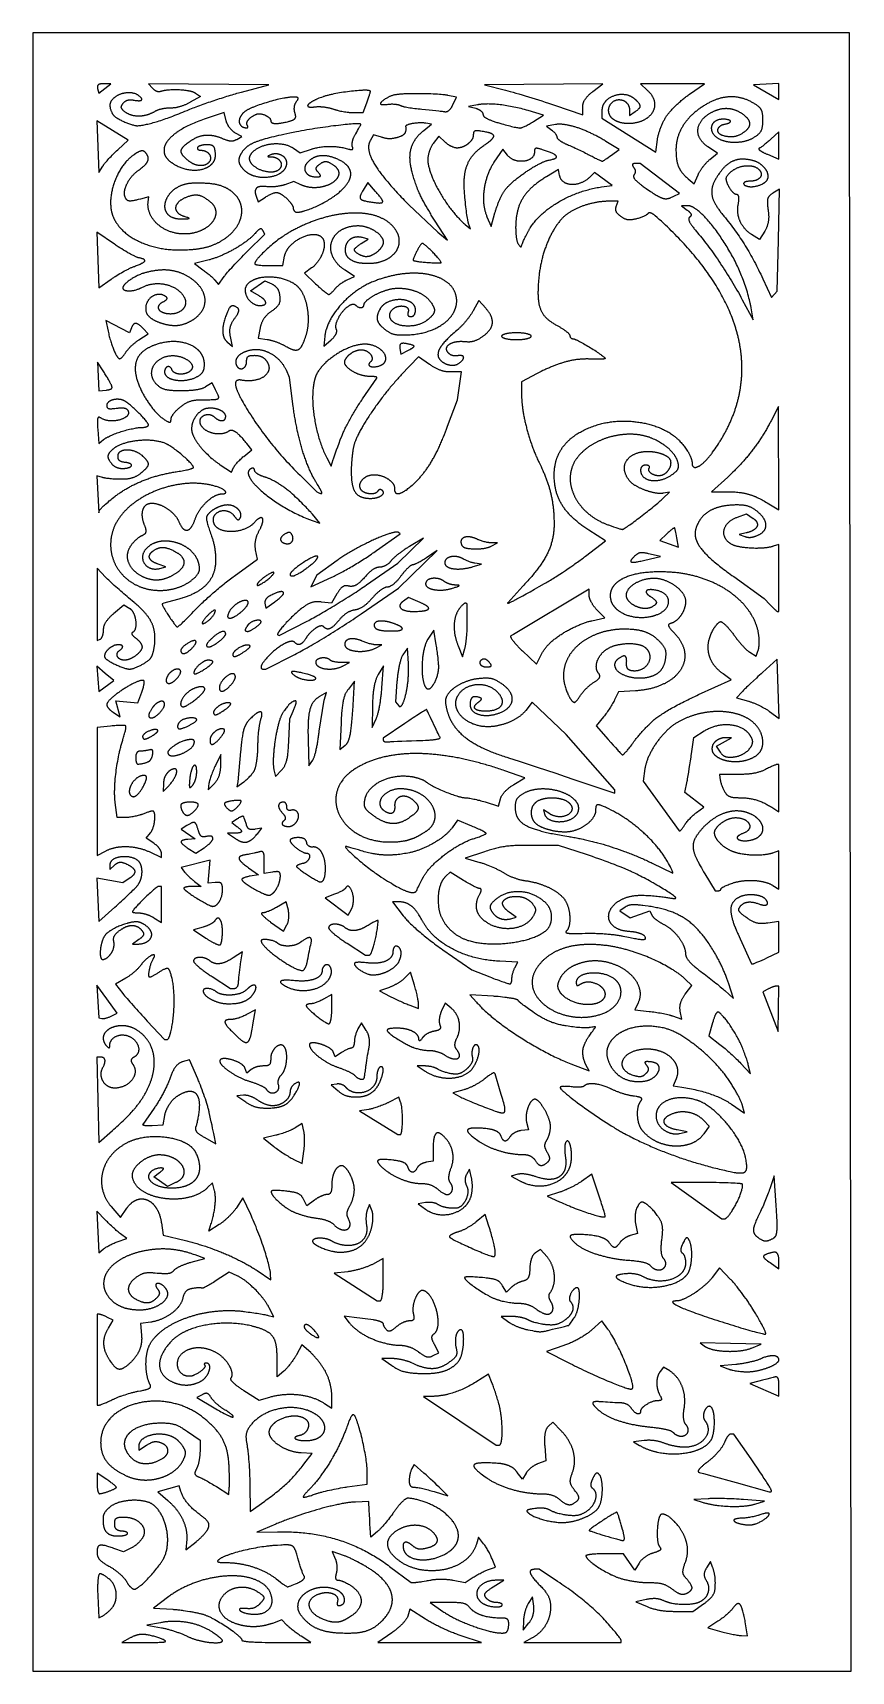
# Model space of a CAD drawing. Extents: x -500 to 500, y -999 to 1001.
import ezdxf

# ---------------------------------------------------------------- set-up
doc = ezdxf.new("R2010")
doc.units = 0
doc.layers.add('LAYER_1', color=18, linetype='CONTINUOUS')

msp = doc.modelspace()

# ---------------------------------------------------------------- linework, layer by layer
at = {"layer": 'LAYER_1'}
for points in [[(-0.1, -999.5), (499.9, -999.5), (497.9, 1000.5), (-500.1, 1000.5), (-500.1, -999.5)], [(-413.3, 938.3), (-413.9, 938.3), (-414.5, 938.3), (-415, 938.2), (-415.6, 938.2), (-416.1, 938.2), (-416.5, 938.1), (-417, 938.1), (-417.4, 938), (-417.8, 937.9), (-418.2, 937.8), (-418.5, 937.7), (-418.8, 937.6), (-419.1, 937.5), (-419.4, 937.4), (-419.7, 937.2), (-419.9, 937.1), (-420.1, 936.9), (-420.3, 936.7), (-420.4, 936.5), (-420.6, 936.3), (-420.7, 936.1), (-420.8, 935.8), (-420.9, 935.6), (-420.9, 935.3), (-421, 935), (-421, 934.7), (-421, 934.4), (-421, 934.1), (-421, 933.7), (-420.9, 933.3), (-420.9, 933), (-420.8, 932.6), (-419.5, 926.8), (-404.5, 938.3)], [(-311.5, 905.8), (-309.8, 906.5), (-308, 907.2), (-306.2, 907.9), (-304.2, 908.7), (-302.3, 909.4), (-300.3, 910.2), (-298.2, 911), (-296.1, 911.8), (-294, 912.5), (-291.8, 913.3), (-289.6, 914.1), (-287.4, 914.9), (-285.2, 915.7), (-283, 916.4), (-280.7, 917.2), (-278.5, 918), (-276.2, 918.7), (-273.9, 919.5), (-271.7, 920.2), (-269.5, 920.9), (-267.2, 921.6), (-265, 922.3), (-262.9, 923), (-260.7, 923.7), (-258.6, 924.3), (-256.5, 924.9), (-254.5, 925.5), (-252.5, 926.1), (-250.6, 926.7), (-248.7, 927.2), (-246.9, 927.7), (-245.1, 928.2), (-211.6, 936.9), (-358.8, 938.4), (-353.8, 932.9), (-353.5, 932.6), (-353.2, 932.3), (-352.9, 932), (-352.6, 931.7), (-352.2, 931.4), (-351.9, 931.1), (-351.6, 930.9), (-351.3, 930.7), (-350.9, 930.4), (-350.6, 930.2), (-350.3, 930.1), (-349.9, 929.9), (-349.6, 929.7), (-349.3, 929.6), (-348.9, 929.4), (-348.6, 929.3), (-348.2, 929.2), (-347.9, 929.1), (-347.5, 929), (-347.2, 929), (-346.8, 928.9), (-346.5, 928.9), (-346.1, 928.9), (-345.8, 928.9), (-345.4, 928.9), (-345.1, 928.9), (-344.7, 928.9), (-344.3, 929), (-344, 929.1), (-343.6, 929.1), (-343.3, 929.2), (-342.9, 929.3), (-342.4, 929.5), (-341.9, 929.6), (-341.4, 929.8), (-340.8, 929.9), (-340.2, 930.1), (-339.6, 930.2), (-339, 930.3), (-338.4, 930.4), (-337.8, 930.5), (-337.1, 930.6), (-336.4, 930.7), (-335.8, 930.8), (-335.1, 930.8), (-334.4, 930.9), (-332.9, 931), (-331.4, 931.1), (-329.9, 931.2), (-328.4, 931.2), (-326.8, 931.3), (-325.3, 931.3), (-323.7, 931.2), (-322.1, 931.2), (-320.6, 931.1), (-319, 931), (-317.5, 930.9), (-316, 930.7), (-314.5, 930.6), (-313.1, 930.4), (-311.7, 930.2), (-310.3, 930), (-309.7, 929.8), (-309, 929.7), (-308.4, 929.6), (-307.8, 929.5), (-307.2, 929.3), (-306.6, 929.2), (-306.1, 929), (-305.5, 928.9), (-305, 928.7), (-304.5, 928.5), (-304, 928.4), (-303.6, 928.2), (-303.1, 928), (-302.7, 927.8), (-302.3, 927.6), (-302, 927.4), (-301.6, 927.2), (-301.3, 927), (-295.2, 922.8), (-307.6, 915.7), (-308.3, 915.3), (-309, 914.9), (-309.7, 914.5), (-310.5, 914.1), (-311.2, 913.7), (-312, 913.4), (-312.8, 913), (-313.5, 912.7), (-314.3, 912.4), (-315.1, 912.1), (-315.9, 911.8), (-316.7, 911.5), (-317.5, 911.2), (-318.3, 910.9), (-319.1, 910.7), (-319.9, 910.5), (-320.7, 910.2), (-321.5, 910), (-322.3, 909.8), (-323.1, 909.6), (-323.8, 909.5), (-324.6, 909.3), (-325.4, 909.1), (-326.2, 909), (-327, 908.9), (-327.7, 908.8), (-328.5, 908.7), (-329.2, 908.6), (-329.9, 908.6), (-330.7, 908.5), (-331.4, 908.5), (-332.1, 908.5), (-332.7, 908.5), (-333.4, 908.5), (-334, 908.5), (-334.7, 908.4), (-335.3, 908.4), (-336, 908.3), (-336.6, 908.3), (-337.3, 908.2), (-338, 908.1), (-338.6, 908), (-339.3, 908), (-339.9, 907.9), (-340.6, 907.7), (-341.2, 907.6), (-341.9, 907.5), (-342.5, 907.4), (-343.1, 907.2), (-343.7, 907.1), (-344.3, 907), (-344.9, 906.8), (-345.5, 906.7), (-346, 906.5), (-346.6, 906.3), (-347.1, 906.2), (-347.6, 906), (-348.1, 905.8), (-348.5, 905.6), (-349, 905.4), (-349.4, 905.2), (-349.8, 905.1), (-350.1, 904.9), (-350.4, 904.7), (-351, 904.3), (-351.5, 904), (-352.1, 903.7), (-352.7, 903.4), (-353.2, 903.1), (-353.8, 902.8), (-354.4, 902.5), (-354.9, 902.3), (-355.5, 902), (-356.1, 901.8), (-356.7, 901.5), (-357.3, 901.3), (-357.9, 901.1), (-358.4, 900.9), (-359, 900.7), (-359.6, 900.5), (-360.2, 900.3), (-360.8, 900.1), (-361.4, 900), (-362, 899.8), (-362.6, 899.7), (-363.2, 899.5), (-363.8, 899.4), (-364.4, 899.3), (-365, 899.2), (-365.6, 899.1), (-366.2, 899), (-366.8, 898.9), (-367.4, 898.9), (-368, 898.8), (-368.6, 898.8), (-369.1, 898.8), (-369.7, 898.7), (-370.3, 898.7), (-370.9, 898.7), (-371.5, 898.7), (-372.1, 898.7), (-372.6, 898.8), (-373.2, 898.8), (-373.8, 898.8), (-374.3, 898.9), (-374.9, 899), (-375.4, 899), (-376, 899.1), (-376.5, 899.2), (-377.1, 899.3), (-377.6, 899.4), (-378.2, 899.6), (-378.7, 899.7), (-379.2, 899.8), (-379.7, 900), (-380.2, 900.2), (-380.8, 900.3), (-381.2, 900.5), (-381.7, 900.7), (-382.2, 900.9), (-382.7, 901.1), (-383.2, 901.4), (-383.6, 901.6), (-384.1, 901.8), (-384.6, 902.1), (-385, 902.4), (-385.4, 902.6), (-385.9, 902.9), (-386.5, 903.4), (-387.1, 903.8), (-387.6, 904.2), (-388.1, 904.6), (-388.6, 904.9), (-389, 905.3), (-389.5, 905.7), (-389.8, 906), (-390.2, 906.4), (-390.5, 906.7), (-390.8, 907), (-391, 907.3), (-391.2, 907.7), (-391.4, 908), (-391.6, 908.3), (-391.7, 908.6), (-391.8, 908.9), (-391.9, 909.2), (-391.9, 909.6), (-391.9, 909.9), (-391.9, 910.2), (-391.8, 910.5), (-391.8, 910.9), (-391.6, 911.2), (-391.5, 911.5), (-391.3, 911.9), (-391.2, 912.2), (-390.9, 912.6), (-390.7, 913), (-390.4, 913.4), (-390.1, 913.8), (-389.8, 914.2), (-389.5, 914.6), (-389.2, 915), (-388.9, 915.3), (-388.6, 915.6), (-388.3, 916), (-387.9, 916.2), (-387.6, 916.5), (-387.3, 916.8), (-386.9, 917), (-386.6, 917.2), (-386.2, 917.4), (-385.9, 917.6), (-385.5, 917.8), (-385.1, 918), (-384.7, 918.1), (-384.3, 918.2), (-383.9, 918.3), (-383.5, 918.4), (-383.1, 918.5), (-382.6, 918.6), (-382.2, 918.6), (-381.7, 918.6), (-381.2, 918.7), (-380.7, 918.7), (-380.1, 918.6), (-379.6, 918.6), (-379, 918.6), (-378.5, 918.5), (-377.9, 918.5), (-377.3, 918.4), (-376.6, 918.3), (-376, 918.2), (-375, 918), (-374.1, 917.9), (-373.3, 917.8), (-372.5, 917.7), (-371.8, 917.7), (-371.1, 917.6), (-370.4, 917.6), (-369.8, 917.6), (-369.3, 917.7), (-368.8, 917.7), (-368.6, 917.8), (-368.4, 917.8), (-368.1, 917.9), (-368, 917.9), (-367.8, 918), (-367.6, 918.1), (-367.5, 918.1), (-367.3, 918.2), (-367.2, 918.3), (-367.1, 918.4), (-367, 918.5), (-366.9, 918.6), (-366.8, 918.7), (-366.8, 918.8), (-366.7, 918.9), (-366.7, 919), (-366.7, 919.1), (-366.7, 919.3), (-366.7, 919.4), (-366.7, 919.5), (-366.7, 919.7), (-366.8, 919.8), (-366.8, 920), (-366.9, 920.1), (-367, 920.3), (-367.1, 920.5), (-367.2, 920.6), (-367.3, 920.8), (-367.4, 921), (-367.6, 921.2), (-367.9, 921.6), (-368.3, 922), (-368.8, 922.4), (-369.3, 922.8), (-369.9, 923.3), (-370.5, 923.7), (-371.2, 924.2), (-371.7, 924.6), (-372.3, 924.9), (-372.9, 925.2), (-373.5, 925.5), (-374.1, 925.8), (-374.7, 926), (-375.3, 926.3), (-376, 926.5), (-376.6, 926.6), (-377.3, 926.8), (-378, 926.9), (-378.7, 927.1), (-379.4, 927.2), (-380, 927.2), (-380.8, 927.3), (-381.5, 927.3), (-382.2, 927.4), (-382.9, 927.4), (-383.6, 927.4), (-384.3, 927.3), (-385, 927.3), (-385.8, 927.2), (-386.5, 927.1), (-387.2, 927), (-387.9, 926.9), (-388.6, 926.7), (-389.3, 926.6), (-390, 926.4), (-390.7, 926.2), (-391.4, 926), (-392.1, 925.8), (-392.8, 925.6), (-393.5, 925.3), (-394.1, 925.1), (-394.8, 924.8), (-395.4, 924.5), (-396.1, 924.2), (-396.7, 923.9), (-397.3, 923.6), (-397.9, 923.2), (-398.4, 922.9), (-399, 922.5), (-399.5, 922.1), (-400.1, 921.7), (-400.6, 921.3), (-401.1, 920.9), (-401.5, 920.5), (-402, 920.1), (-402.4, 919.6), (-402.8, 919.2), (-403.2, 918.7), (-403.6, 918.3), (-403.9, 917.8), (-404.2, 917.3), (-404.5, 916.8), (-404.8, 916.3), (-405, 915.8), (-405.2, 915.2), (-405.3, 915), (-405.4, 914.7), (-405.4, 914.5), (-405.5, 914.2), (-405.6, 913.9), (-405.6, 913.6), (-405.7, 913.4), (-405.7, 913.1), (-405.7, 912.8), (-405.7, 912.5), (-405.8, 912.3), (-405.8, 912), (-405.8, 911.6), (-405.7, 911.3), (-405.7, 910.9), (-405.7, 910.6), (-405.6, 910.2), (-405.6, 909.8), (-405.5, 909.4), (-405.4, 909), (-405.3, 908.2), (-405.1, 907.4), (-404.8, 906.6), (-404.6, 905.8), (-404.3, 905), (-404, 904.3), (-403.6, 903.5), (-403.3, 902.8), (-403.1, 902.4), (-402.9, 902.1), (-402.7, 901.7), (-402.5, 901.4), (-402.3, 901.1), (-402.1, 900.8), (-401.9, 900.5), (-401.7, 900.2), (-401.5, 900), (-401.3, 899.8), (-401.1, 899.5), (-400.8, 899.3), (-400.5, 899), (-400.2, 898.7), (-399.9, 898.5), (-399.6, 898.2), (-399.2, 897.9), (-398.8, 897.7), (-398, 897.1), (-397.2, 896.6), (-396.3, 896), (-395.3, 895.4), (-394.3, 894.9), (-393.3, 894.3), (-392.2, 893.7), (-391.1, 893.2), (-389.9, 892.7), (-388.8, 892.1), (-387.6, 891.6), (-386.4, 891.1), (-385.3, 890.6), (-384.1, 890.2), (-382.9, 889.7), (-381.8, 889.3), (-380.6, 888.9), (-379.5, 888.6), (-378.5, 888.2), (-377.4, 888), (-376.4, 887.7), (-375.5, 887.5), (-375, 887.4), (-374.6, 887.3), (-374.1, 887.3), (-373.7, 887.2), (-373.3, 887.1), (-372.9, 887.1), (-372.6, 887.1), (-372.2, 887.1), (-371.9, 887.1), (-371.6, 887.1), (-370.4, 887.2), (-369.2, 887.3), (-367.9, 887.5), (-366.6, 887.7), (-365.2, 887.9), (-363.8, 888.2), (-362.4, 888.5), (-360.9, 888.8), (-359.4, 889.1), (-357.8, 889.5), (-356.2, 889.9), (-354.6, 890.3), (-352.9, 890.8), (-351.1, 891.3), (-349.3, 891.8), (-347.5, 892.4), (-345.6, 893), (-343.7, 893.6), (-341.7, 894.3), (-339.7, 895), (-337.6, 895.7), (-335.5, 896.4), (-333.3, 897.2), (-331.1, 898), (-328.8, 898.9), (-326.5, 899.8), (-324.2, 900.7), (-321.7, 901.6), (-319.3, 902.6), (-316.7, 903.6), (-314.2, 904.7)], [(-232.7, 897.8), (-232.1, 898.2), (-231.6, 898.6), (-231, 898.9), (-230.5, 899.2), (-230, 899.6), (-229.5, 899.8), (-229, 900.1), (-228.5, 900.3), (-228, 900.6), (-227.6, 900.8), (-227.1, 900.9), (-226.6, 901.1), (-226.2, 901.2), (-225.7, 901.4), (-225.3, 901.5), (-224.9, 901.5), (-224.4, 901.6), (-224, 901.7), (-223.5, 901.7), (-223.1, 901.7), (-222.6, 901.7), (-222.2, 901.6), (-221.7, 901.6), (-221.2, 901.5), (-220.8, 901.4), (-220.3, 901.3), (-219.8, 901.2), (-219.3, 901.1), (-218.7, 900.9), (-218.2, 900.8), (-217.6, 900.6), (-217.1, 900.4), (-216.7, 900.2), (-216.3, 900), (-215.9, 899.9), (-215.5, 899.7), (-215.1, 899.5), (-214.8, 899.3), (-214.4, 899.1), (-214.1, 898.9), (-213.7, 898.7), (-213.4, 898.5), (-213, 898.3), (-212.7, 898.1), (-212.4, 897.9), (-212.1, 897.6), (-211.9, 897.4), (-211.6, 897.2), (-211.3, 896.9), (-211.1, 896.7), (-210.8, 896.5), (-210.6, 896.2), (-210.4, 896), (-210.2, 895.8), (-210.1, 895.5), (-209.9, 895.3), (-209.8, 895.1), (-209.7, 894.8), (-209.5, 894.6), (-209.5, 894.4), (-209.4, 894.2), (-209.3, 894), (-209.3, 893.7), (-209.3, 893.5), (-209.3, 893.3), (-209.3, 893.1), (-209.3, 892.9), (-209.2, 892.7), (-209.2, 892.5), (-209.1, 892.3), (-209, 892.2), (-209, 892), (-208.9, 891.8), (-208.8, 891.7), (-208.7, 891.5), (-208.5, 891.4), (-208.4, 891.2), (-208.3, 891.1), (-208.1, 891), (-208, 890.8), (-207.8, 890.7), (-207.6, 890.6), (-207.4, 890.5), (-207.2, 890.4), (-207, 890.3), (-206.8, 890.2), (-206.5, 890.2), (-206.3, 890.1), (-206, 890), (-205.7, 890), (-205.5, 889.9), (-205.2, 889.9), (-204.6, 889.8), (-203.9, 889.7), (-203.2, 889.7), (-202.5, 889.7), (-201.7, 889.7), (-200.9, 889.8), (-200, 889.9), (-199.1, 890), (-198.1, 890.1), (-197.1, 890.2), (-196.1, 890.4), (-195, 890.6), (-193.9, 890.8), (-192.7, 891.1), (-191.5, 891.3), (-190.3, 891.6), (-189, 891.9), (-187.6, 892.3), (-186.8, 892.5), (-186, 892.7), (-185.3, 892.9), (-184.6, 893.1), (-184, 893.3), (-183.4, 893.6), (-182.8, 893.8), (-182.3, 894), (-181.8, 894.2), (-181.4, 894.4), (-181, 894.7), (-180.6, 894.9), (-180.3, 895.1), (-180.2, 895.3), (-180, 895.4), (-179.9, 895.5), (-179.8, 895.7), (-179.6, 895.8), (-179.5, 895.9), (-179.4, 896.1), (-179.3, 896.2), (-179.3, 896.4), (-179.2, 896.5), (-179.1, 896.7), (-179, 896.8), (-179, 897), (-178.9, 897.2), (-178.9, 897.4), (-178.9, 897.5), (-178.8, 897.9), (-178.8, 898.3), (-178.8, 898.7), (-178.9, 899.2), (-178.9, 899.6), (-179, 900.1), (-179.1, 900.6), (-179.3, 901.2), (-179.4, 901.7), (-179.6, 902.3), (-179.8, 903), (-179.9, 903.4), (-180, 903.8), (-180.1, 904.2), (-180.2, 904.7), (-180.3, 905.1), (-180.3, 905.6), (-180.4, 906), (-180.4, 906.5), (-180.5, 906.9), (-180.5, 907.4), (-180.5, 907.9), (-180.5, 908.3), (-180.4, 908.8), (-180.4, 909.3), (-180.4, 909.7), (-180.3, 910.2), (-180.2, 910.7), (-180.2, 911.1), (-180.1, 911.6), (-180, 912), (-179.9, 912.4), (-179.7, 912.9), (-179.6, 913.3), (-179.5, 913.7), (-179.3, 914.1), (-179.2, 914.5), (-179, 914.8), (-178.8, 915.2), (-178.6, 915.5), (-178.4, 915.9), (-178.2, 916.2), (-178, 916.5), (-177.3, 917.3), (-177.1, 917.7), (-176.8, 918.1), (-176.6, 918.4), (-176.4, 918.8), (-176.2, 919.1), (-176, 919.4), (-175.9, 919.6), (-175.8, 919.9), (-175.7, 920.1), (-175.7, 920.3), (-175.7, 920.5), (-175.7, 920.6), (-175.7, 920.7), (-175.7, 920.8), (-175.8, 920.9), (-175.8, 921), (-175.8, 921), (-175.9, 921.1), (-176, 921.2), (-176, 921.3), (-176.1, 921.3), (-176.3, 921.4), (-176.5, 921.5), (-176.7, 921.6), (-177, 921.7), (-177.3, 921.8), (-177.6, 921.8), (-178, 921.9), (-178.4, 921.9), (-178.8, 922), (-179.3, 922), (-180.3, 922), (-181.5, 922), (-182.2, 922), (-182.9, 922), (-183.6, 922), (-184.3, 921.9), (-185.1, 921.9), (-185.9, 921.8), (-186.7, 921.7), (-187.6, 921.6), (-188.5, 921.5), (-189.4, 921.3), (-190.3, 921.2), (-191.2, 921), (-192.2, 920.9), (-193.2, 920.7), (-195.2, 920.3), (-197.3, 919.8), (-199.4, 919.4), (-201.5, 918.9), (-203.7, 918.3), (-205.9, 917.8), (-208.2, 917.2), (-210.4, 916.5), (-212.6, 915.9), (-214.9, 915.2), (-217.1, 914.5), (-219.2, 913.8), (-221.3, 913.1), (-223.4, 912.4), (-225.4, 911.7), (-227.4, 911), (-229.3, 910.2), (-230.2, 909.9), (-231, 909.5), (-231.9, 909.2), (-232.7, 908.8), (-233.5, 908.4), (-234.3, 908.1), (-235.1, 907.7), (-235.8, 907.4), (-236.5, 907), (-237.2, 906.7), (-237.8, 906.3), (-238.4, 906), (-238.9, 905.7), (-239.5, 905.3), (-240, 905), (-240.4, 904.7), (-240.9, 904.4), (-241.3, 904), (-241.7, 903.7), (-242.1, 903.3), (-242.5, 903), (-242.9, 902.6), (-243.2, 902.3), (-243.6, 901.9), (-243.9, 901.5), (-244.2, 901.2), (-244.5, 900.8), (-244.8, 900.4), (-245.1, 900), (-245.4, 899.7), (-245.6, 899.3), (-245.8, 898.9), (-246.1, 898.5), (-246.3, 898.1), (-246.5, 897.8), (-246.7, 897.4), (-246.8, 897), (-247, 896.6), (-247.1, 896.2), (-247.3, 895.8), (-247.4, 895.5), (-247.5, 895.1), (-247.6, 894.7), (-247.6, 894.3), (-247.7, 893.9), (-247.7, 893.6), (-247.8, 893.2), (-247.8, 892.8), (-247.8, 892.5), (-247.8, 892.1), (-247.8, 891.8), (-247.7, 891.4), (-247.7, 891.1), (-247.6, 890.7), (-247.5, 890.4), (-247.5, 890.1), (-247.3, 889.8), (-247.2, 889.4), (-247.1, 889.1), (-247, 888.8), (-246.8, 888.5), (-246.6, 888.3), (-246.4, 888), (-246.2, 887.7), (-246, 887.4), (-245.8, 887.2), (-245.5, 886.9), (-245.3, 886.7), (-245, 886.5), (-244.7, 886.3), (-244.4, 886), (-244.1, 885.9), (-243.8, 885.7), (-243.4, 885.5), (-243.1, 885.3), (-242.7, 885.2), (-242.3, 885), (-241.9, 884.9), (-241.5, 884.8), (-241.1, 884.7), (-240.4, 884.5), (-240.1, 884.5), (-239.8, 884.4), (-239.5, 884.4), (-239.2, 884.4), (-239, 884.4), (-238.8, 884.4), (-238.5, 884.4), (-238.3, 884.4), (-238.2, 884.4), (-238, 884.5), (-237.8, 884.6), (-237.7, 884.6), (-237.6, 884.7), (-237.5, 884.8), (-237.4, 884.9), (-237.3, 885), (-237.3, 885.2), (-237.2, 885.3), (-237.2, 885.4), (-237.2, 885.6), (-237.2, 885.8), (-237.3, 886), (-237.3, 886.2), (-237.4, 886.4), (-237.4, 886.6), (-237.5, 886.8), (-237.6, 887.1), (-237.8, 887.3), (-237.9, 887.6), (-238.1, 887.9), (-238.2, 888.2), (-238.3, 888.4), (-238.4, 888.7), (-238.5, 889), (-238.5, 889.3), (-238.5, 889.5), (-238.5, 889.8), (-238.5, 890.1), (-238.5, 890.4), (-238.4, 890.7), (-238.4, 891.1), (-238.3, 891.4), (-238.2, 891.7), (-238, 892), (-237.9, 892.3), (-237.7, 892.6), (-237.5, 893), (-237.3, 893.3), (-237.1, 893.6), (-236.9, 894), (-236.6, 894.3), (-236.3, 894.6), (-236.1, 894.9), (-235.7, 895.3), (-235.4, 895.6), (-235.1, 895.9), (-234.7, 896.2), (-234.4, 896.6), (-234, 896.9), (-233.6, 897.2), (-233.1, 897.5)], [(-87.5, 929), (-87.5, 929.1), (-87.5, 929.2), (-87.6, 929.3), (-87.6, 929.4), (-87.7, 929.4), (-87.8, 929.5), (-87.9, 929.6), (-88, 929.6), (-88.1, 929.7), (-88.2, 929.7), (-88.6, 929.8), (-88.9, 929.9), (-89.3, 930), (-89.8, 930.1), (-90.3, 930.2), (-90.9, 930.2), (-91.5, 930.3), (-92.2, 930.3), (-92.9, 930.3), (-93.6, 930.3), (-94.4, 930.3), (-95.2, 930.3), (-96, 930.3), (-96.9, 930.3), (-97.8, 930.2), (-99.7, 930.1), (-101.7, 930), (-103.9, 929.8), (-106.1, 929.6), (-108.3, 929.4), (-110.7, 929.1), (-113, 928.9), (-115.4, 928.5), (-117.9, 928.2), (-120.3, 927.9), (-122.7, 927.5), (-125.1, 927.1), (-127.5, 926.7), (-129.8, 926.2), (-132.1, 925.8), (-134.3, 925.3), (-135.4, 925.1), (-136.5, 924.9), (-137.5, 924.6), (-138.5, 924.4), (-139.5, 924.1), (-140.4, 923.9), (-141.4, 923.7), (-142.2, 923.4), (-143.1, 923.2), (-143.9, 922.9), (-144.7, 922.6), (-145.4, 922.4), (-147.2, 921.7), (-148.9, 921.1), (-150.6, 920.5), (-151.4, 920.1), (-152.1, 919.8), (-152.9, 919.5), (-153.6, 919.2), (-154.3, 918.8), (-154.9, 918.5), (-155.6, 918.2), (-156.2, 917.9), (-156.8, 917.6), (-157.4, 917.3), (-158, 917), (-158.5, 916.7), (-159, 916.4), (-159.5, 916.1), (-160, 915.8), (-160.4, 915.5), (-160.9, 915.2), (-161.3, 914.9), (-161.6, 914.7), (-162, 914.4), (-162.3, 914.1), (-162.6, 913.9), (-162.9, 913.6), (-163.1, 913.4), (-163.3, 913.1), (-163.5, 912.9), (-163.7, 912.7), (-163.8, 912.4), (-164, 912.2), (-164.1, 912), (-164.1, 911.8), (-164.2, 911.6), (-164.2, 911.4), (-164.1, 911.3), (-164.1, 911.1), (-164, 910.9), (-163.9, 910.8), (-163.8, 910.6), (-163.6, 910.5), (-163.5, 910.4), (-163.3, 910.3), (-163, 910.2), (-162.7, 910.1), (-162.4, 910), (-162.1, 909.9), (-161.8, 909.9), (-161.4, 909.8), (-161, 909.8), (-160.5, 909.8), (-160, 909.8), (-159.5, 909.8), (-159, 909.8), (-158.4, 909.8), (-157.8, 909.9), (-157.2, 909.9), (-156.5, 910), (-155.8, 910.1), (-155.1, 910.2), (-154.5, 910.2), (-153.9, 910.3), (-153.3, 910.3), (-152.7, 910.4), (-152, 910.4), (-151.4, 910.4), (-150.7, 910.4), (-150, 910.4), (-149.3, 910.4), (-148.6, 910.4), (-147.9, 910.3), (-147.1, 910.3), (-146.4, 910.2), (-145.6, 910.1), (-144.9, 910.1), (-144.1, 910), (-143.4, 909.9), (-142.6, 909.8), (-141.9, 909.7), (-141.1, 909.5), (-140.4, 909.4), (-139.6, 909.3), (-138.9, 909.1), (-138.2, 908.9), (-137.4, 908.8), (-136.7, 908.6), (-136, 908.4), (-135.3, 908.2), (-134.6, 908), (-134, 907.8), (-133.3, 907.6), (-132.7, 907.4), (-132.1, 907.2), (-131.4, 906.9), (-130.7, 906.7), (-130.1, 906.5), (-129.4, 906.3), (-128.6, 906.1), (-127.9, 905.9), (-127.1, 905.7), (-125.6, 905.4), (-124, 905), (-122.4, 904.7), (-120.7, 904.4), (-119.1, 904.1), (-117.5, 903.9), (-115.9, 903.6), (-115.1, 903.5), (-114.3, 903.5), (-113.5, 903.4), (-112.8, 903.3), (-112, 903.3), (-111.3, 903.2), (-110.6, 903.2), (-109.9, 903.1), (-109.2, 903.1), (-108.6, 903.1), (-96.3, 903.1), (-91.9, 915.1), (-91, 917.6), (-90.2, 919.9), (-89.4, 922.2), (-88.8, 924.2), (-88.5, 925.1), (-88.2, 925.9), (-88, 926.7), (-87.8, 927.4), (-87.7, 927.9), (-87.6, 928.4), (-87.5, 928.8), (-87.5, 928.9)], [(7.2, 924.1), (6.7, 924.2), (6, 924.3), (5.3, 924.4), (4.6, 924.5), (3.8, 924.6), (2.9, 924.7), (1, 924.9), (-1, 925.1), (-3.3, 925.2), (-5.7, 925.4), (-8.3, 925.5), (-10.9, 925.6), (-13.7, 925.8), (-16.5, 925.9), (-19.4, 925.9), (-22.3, 926), (-25.2, 926.1), (-28.2, 926.1), (-31.1, 926.1), (-35.1, 926.1), (-36.9, 926.1), (-38.7, 926), (-40.4, 926), (-42.1, 926), (-43.7, 925.9), (-45.2, 925.9), (-46.6, 925.8), (-48, 925.7), (-49.3, 925.6), (-50.6, 925.5), (-51.8, 925.4), (-52.9, 925.3), (-54.1, 925.2), (-55.1, 925), (-56.1, 924.9), (-57.1, 924.7), (-58, 924.6), (-58.9, 924.4), (-59.8, 924.2), (-60.6, 923.9), (-61.4, 923.7), (-62.1, 923.5), (-62.8, 923.2), (-63.6, 922.9), (-64.2, 922.6), (-64.9, 922.3), (-65.6, 922), (-66.2, 921.7), (-66.8, 921.3), (-67.4, 920.9), (-68.4, 920.3), (-69.4, 919.7), (-70.2, 919.1), (-71, 918.6), (-71.7, 918.1), (-72.4, 917.6), (-73, 917.1), (-73.5, 916.6), (-74, 916.2), (-74.2, 916), (-74.3, 915.8), (-74.5, 915.6), (-74.7, 915.5), (-74.8, 915.3), (-74.9, 915.1), (-75, 914.9), (-75.1, 914.8), (-75.2, 914.6), (-75.2, 914.5), (-75.3, 914.3), (-75.3, 914.2), (-75.3, 914.1), (-75.3, 914), (-75.2, 913.8), (-75.2, 913.7), (-75.1, 913.6), (-75, 913.5), (-74.9, 913.4), (-74.8, 913.4), (-74.7, 913.3), (-74.5, 913.2), (-74.4, 913.1), (-74.2, 913.1), (-74, 913), (-73.8, 913), (-73.5, 912.9), (-73.3, 912.9), (-73, 912.9), (-72.7, 912.8), (-72.1, 912.8), (-71.4, 912.8), (-70.6, 912.8), (-69.8, 912.9), (-68.9, 912.9), (-68, 913), (-67, 913.1), (-65.9, 913.3), (-65.3, 913.3), (-64.8, 913.4), (-64.3, 913.4), (-63.8, 913.5), (-63.3, 913.5), (-62.7, 913.5), (-61.7, 913.6), (-60.6, 913.6), (-59.5, 913.5), (-58.5, 913.5), (-57.5, 913.4), (-56.5, 913.3), (-56, 913.2), (-55.5, 913.1), (-55.1, 913.1), (-54.6, 913), (-54.2, 912.9), (-53.8, 912.8), (-53.4, 912.7), (-53, 912.6), (-52.7, 912.5), (-52.3, 912.4), (-52, 912.2), (-51.7, 912.1), (-51.4, 912), (-51.1, 911.8), (-50.8, 911.7), (-50.5, 911.6), (-50.1, 911.4), (-49.7, 911.3), (-49.2, 911.1), (-48.7, 911), (-48.1, 910.8), (-47.5, 910.6), (-46.9, 910.5), (-46.2, 910.3), (-44.7, 910), (-43.1, 909.7), (-41.3, 909.4), (-39.5, 909.1), (-37.5, 908.8), (-35.5, 908.5), (-33.4, 908.2), (-31.3, 907.9), (-29.1, 907.7), (-26.9, 907.5), (-24.6, 907.3), (-20.2, 906.9), (-15.8, 906.5), (-11.5, 906), (-7.6, 905.6), (-4.1, 905.2), (-2.5, 905), (-1.1, 904.9), (0.2, 904.7), (1.3, 904.5), (2.2, 904.4), (2.9, 904.3), (3.3, 904.2), (3.7, 904.2), (4, 904.2), (4.4, 904.2), (4.7, 904.2), (5.1, 904.2), (5.4, 904.3), (5.8, 904.4), (6.1, 904.5), (6.5, 904.6), (6.8, 904.7), (7.1, 904.9), (7.5, 905.1), (7.8, 905.3), (8.1, 905.5), (8.4, 905.8), (8.8, 906.1), (9.1, 906.3), (9.4, 906.7), (9.7, 907), (10, 907.3), (10.3, 907.7), (10.6, 908.1), (10.9, 908.5), (11.2, 909), (11.5, 909.4), (11.8, 909.9), (12, 910.4), (12.3, 910.9), (12.6, 911.5), (12.9, 912.1), (13.2, 912.6), (17.5, 922.1)], [(184.1, 928.8), (196.4, 938.4), (52, 936.9), (77.5, 930.5), (80.3, 929.8), (83.4, 928.9), (86.7, 928), (90.2, 927), (93.9, 926), (97.7, 924.9), (101.6, 923.7), (105.7, 922.5), (109.8, 921.2), (113.9, 919.9), (118, 918.6), (122.1, 917.3), (126.1, 916), (130, 914.7), (133.8, 913.4), (137.5, 912.2), (171.8, 900.3), (171.8, 909.7), (171.8, 910.4), (171.9, 911), (171.9, 911.6), (172, 912.2), (172.1, 912.8), (172.2, 913.4), (172.4, 914), (172.5, 914.6), (172.7, 915.2), (172.9, 915.7), (173.2, 916.3), (173.4, 916.9), (173.7, 917.5), (174, 918.1), (174.4, 918.6), (174.7, 919.2), (175.1, 919.8), (175.5, 920.4), (175.9, 920.9), (176.4, 921.5), (176.9, 922.1), (177.4, 922.7), (178, 923.3), (178.5, 923.9), (179.1, 924.5), (179.7, 925.1), (180.4, 925.7), (181.1, 926.3), (181.8, 926.9), (182.5, 927.5), (183.3, 928.1)], [(274.4, 899.1), (274.9, 899.8), (275.4, 900.5), (276, 901.3), (276.6, 902.1), (277.3, 902.8), (278, 903.7), (278.7, 904.5), (279.4, 905.3), (280.2, 906.2), (281, 907.1), (281.9, 907.9), (282.7, 908.8), (283.6, 909.7), (284.5, 910.6), (285.4, 911.5), (286.3, 912.4), (287.3, 913.3), (288.3, 914.2), (289.2, 915.1), (290.2, 915.9), (291.2, 916.8), (292.2, 917.7), (293.2, 918.5), (294.2, 919.4), (295.2, 920.2), (296.2, 921), (297.3, 921.8), (298.3, 922.6), (299.2, 923.3), (300.2, 924), (301.2, 924.8), (302.2, 925.4), (320.8, 938.3), (242.3, 938.3), (251.1, 930.1), (251.6, 929.6), (252.2, 929.1), (252.7, 928.6), (253.2, 928), (253.6, 927.5), (254.1, 927), (254.5, 926.4), (254.9, 925.9), (255.3, 925.4), (255.7, 924.8), (256.1, 924.3), (256.4, 923.7), (256.8, 923.2), (257.1, 922.6), (257.4, 922), (257.7, 921.5), (257.9, 920.9), (258.2, 920.4), (258.4, 919.8), (258.6, 919.2), (258.8, 918.7), (259, 918.1), (259.1, 917.5), (259.3, 917), (259.4, 916.4), (259.5, 915.9), (259.6, 915.3), (259.6, 914.7), (259.7, 914.2), (259.7, 913.6), (259.7, 913), (259.7, 912.5), (259.7, 911.9), (259.7, 911.4), (259.6, 910.8), (259.6, 910.3), (259.5, 909.7), (259.4, 909.2), (259.2, 908.6), (259.1, 908.1), (258.9, 907.5), (258.8, 907), (258.6, 906.5), (258.4, 905.9), (258.1, 905.4), (257.9, 904.9), (257.6, 904.4), (257.4, 903.9), (257.1, 903.4), (256.7, 902.9), (256.4, 902.4), (256.1, 901.9), (255.7, 901.4), (255.3, 900.9), (254.9, 900.4), (254.5, 899.9), (254.1, 899.5), (253.6, 899), (253.1, 898.6), (252.7, 898.1), (252.1, 897.7), (251.6, 897.3), (251.1, 896.8), (250.5, 896.4), (250, 896), (249.5, 895.7), (248.9, 895.3), (248.4, 895), (247.8, 894.7), (247.3, 894.3), (246.7, 894), (246.1, 893.7), (245.5, 893.4), (244.9, 893.2), (244.3, 892.9), (243.7, 892.6), (243.1, 892.4), (242.4, 892.2), (241.8, 891.9), (241.2, 891.7), (240.5, 891.5), (239.9, 891.3), (239.2, 891.1), (238.6, 891), (237.9, 890.8), (237.2, 890.6), (236.6, 890.5), (235.9, 890.4), (235.2, 890.2), (234.5, 890.1), (233.9, 890), (233.2, 889.9), (232.5, 889.9), (231.8, 889.8), (231.1, 889.7), (230.4, 889.7), (229.8, 889.7), (229.1, 889.6), (228.4, 889.6), (227.7, 889.6), (227, 889.6), (226.4, 889.7), (225.7, 889.7), (225, 889.7), (224.3, 889.8), (223.7, 889.8), (223, 889.9), (222.3, 890), (221.7, 890.1), (221, 890.2), (220.4, 890.3), (219.7, 890.5), (219.1, 890.6), (218.5, 890.7), (217.8, 890.9), (217.2, 891.1), (216.6, 891.3), (216, 891.5), (215.4, 891.7), (214.8, 891.9), (214.3, 892.1), (213.7, 892.4), (213.1, 892.6), (212.6, 892.9), (212, 893.2), (211.5, 893.4), (211, 893.7), (210.5, 894), (210.1, 894.3), (209.8, 894.5), (209.5, 894.7), (209.2, 894.9), (208.9, 895.2), (208.6, 895.4), (208.3, 895.6), (208, 895.9), (207.7, 896.1), (207.5, 896.4), (207.2, 896.6), (207, 896.9), (206.8, 897.2), (206.5, 897.4), (206.3, 897.7), (206.1, 898), (205.9, 898.2), (205.7, 898.5), (205.5, 898.8), (205.4, 899.1), (205.2, 899.3), (205, 899.6), (204.9, 899.9), (204.8, 900.2), (204.6, 900.5), (204.5, 900.8), (204.4, 901.1), (204.3, 901.4), (204.2, 901.7), (204.1, 901.9), (203.9, 902.5), (203.8, 903.1), (203.7, 903.7), (203.6, 904.3), (203.5, 904.9), (203.5, 905.5), (203.5, 906.1), (203.5, 906.7), (203.6, 907.3), (203.7, 907.9), (203.8, 908.5), (203.9, 909), (204.1, 909.6), (204.3, 910.2), (204.5, 910.7), (204.7, 911.3), (204.9, 911.8), (205.2, 912.3), (205.5, 912.8), (205.8, 913.3), (206.2, 913.8), (206.5, 914.2), (206.9, 914.7), (207.3, 915.1), (207.7, 915.5), (208.2, 915.9), (208.6, 916.3), (209.1, 916.6), (209.6, 917), (210.1, 917.3), (210.6, 917.6), (211.1, 917.8), (211.7, 918), (212, 918.2), (212.3, 918.2), (212.6, 918.3), (212.9, 918.4), (213.1, 918.5), (213.4, 918.6), (213.8, 918.6), (214.1, 918.7), (214.4, 918.7), (214.7, 918.8), (215, 918.8), (215.3, 918.8), (215.6, 918.9), (216, 918.9), (216.3, 918.9), (216.6, 918.9), (217, 918.8), (217.3, 918.8), (217.6, 918.8), (218, 918.7), (218.3, 918.7), (218.7, 918.6), (219, 918.6), (219.4, 918.5), (219.7, 918.4), (220.1, 918.3), (220.4, 918.2), (220.8, 918.1), (221.2, 918), (221.5, 917.8), (221.9, 917.7), (222.3, 917.5), (222.6, 917.4), (222.9, 917.2), (223.3, 917), (223.6, 916.8), (223.9, 916.6), (224.2, 916.3), (224.5, 916.1), (224.8, 915.8), (225.1, 915.5), (225.4, 915.2), (225.7, 914.9), (225.9, 914.6), (226.2, 914.3), (226.5, 914), (226.7, 913.6), (226.9, 913.3), (227.2, 912.9), (227.4, 912.6), (227.6, 912.2), (227.8, 911.8), (227.9, 911.4), (228.1, 911.1), (228.3, 910.7), (228.4, 910.3), (228.5, 909.9), (228.6, 909.5), (228.7, 909.1), (228.8, 908.7), (228.9, 908.3), (228.9, 907.9), (229, 907.5), (229, 907.1), (229.1, 899.6), (235.8, 904.3), (236.6, 904.8), (237.3, 905.3), (238, 905.8), (238.6, 906.2), (239.1, 906.6), (239.6, 907.1), (240.1, 907.5), (240.5, 907.9), (240.9, 908.2), (241, 908.4), (241.2, 908.6), (241.3, 908.8), (241.5, 909), (241.6, 909.2), (241.7, 909.3), (241.8, 909.5), (241.9, 909.7), (241.9, 909.9), (242, 910.1), (242.1, 910.3), (242.1, 910.4), (242.1, 910.6), (242.1, 910.8), (242.1, 911), (242.1, 911.2), (242.1, 911.4), (242.1, 911.5), (242, 911.7), (242, 911.9), (241.9, 912.1), (241.8, 912.3), (241.7, 912.5), (241.6, 912.7), (241.5, 913), (241.4, 913.2), (241.1, 913.6), (240.8, 914.1), (240.4, 914.6), (240, 915.1), (239.5, 915.6), (239, 916.2), (238.4, 916.8), (237.8, 917.4), (236.4, 918.7), (236.1, 919), (235.8, 919.3), (235.5, 919.6), (235.2, 919.9), (234.8, 920.2), (234.5, 920.4), (234.1, 920.7), (233.8, 920.9), (233.4, 921.2), (233.1, 921.4), (232.7, 921.6), (232.4, 921.9), (232, 922.1), (231.6, 922.3), (231.2, 922.5), (230.9, 922.7), (230.5, 922.8), (230.1, 923), (229.7, 923.2), (229.3, 923.3), (228.9, 923.5), (228.5, 923.6), (228.1, 923.8), (227.7, 923.9), (226.9, 924.2), (226.1, 924.4), (225.2, 924.6), (224.4, 924.7), (223.6, 924.8), (222.7, 924.9), (221.9, 925), (221, 925.1), (220.2, 925.1), (219.3, 925.1), (218.5, 925.1), (217.6, 925), (216.7, 925), (215.9, 924.9), (215.1, 924.7), (214.2, 924.6), (213.4, 924.4), (212.6, 924.2), (211.7, 924), (210.9, 923.8), (210.1, 923.5), (209.3, 923.2), (208.6, 922.9), (207.8, 922.6), (207, 922.2), (206.3, 921.9), (205.6, 921.5), (204.9, 921.1), (204.2, 920.6), (203.5, 920.2), (202.9, 919.7), (202.2, 919.2), (201.6, 918.7), (201, 918.2), (200.5, 917.7), (200.2, 917.4), (199.9, 917.1), (199.7, 916.8), (199.4, 916.5), (199.2, 916.2), (198.9, 915.9), (198.7, 915.6), (198.5, 915.3), (198.3, 915), (198.1, 914.7), (197.9, 914.4), (197.7, 914), (197.5, 913.7), (197.3, 913.4), (197.1, 913), (196.9, 912.7), (196.8, 912.4), (196.6, 912), (196.5, 911.7), (196.4, 911.3), (196.2, 910.9), (196.1, 910.6), (196, 910.2), (195.9, 909.8), (195.8, 909.5), (195.7, 909.1), (195.7, 908.7), (195.6, 908.3), (195.5, 907.9), (195.5, 907.6), (195.5, 907.2), (195.4, 906.8), (195.4, 906.4), (195.4, 906), (195.4, 896.1), (261.2, 854.7), (263.2, 870.1), (263.3, 870.9), (263.4, 871.8), (263.6, 872.6), (263.8, 873.5), (264, 874.4), (264.2, 875.3), (264.5, 876.3), (264.7, 877.2), (265, 878.2), (265.3, 879.1), (265.6, 880.1), (265.9, 881.1), (266.2, 882.1), (266.6, 883), (267, 884), (267.3, 885), (267.7, 886), (268.1, 887), (268.5, 887.9), (268.9, 888.9), (269.4, 889.8), (269.8, 890.8), (270.2, 891.7), (270.7, 892.6), (271.1, 893.5), (271.6, 894.4), (272.1, 895.2), (272.5, 896.1), (273, 896.9), (273.5, 897.6), (273.9, 898.4)], [(327, 845.7), (336.6, 853.6), (324.9, 861.2), (324.2, 861.8), (323.4, 862.3), (322.7, 862.8), (322, 863.4), (321.4, 863.9), (320.7, 864.5), (320.1, 865), (319.5, 865.6), (319, 866.2), (318.4, 866.8), (317.9, 867.4), (317.4, 868), (316.9, 868.6), (316.5, 869.2), (316, 869.8), (315.6, 870.4), (315.3, 871), (314.9, 871.7), (314.6, 872.3), (314.3, 872.9), (314, 873.6), (313.8, 874.2), (313.5, 874.9), (313.3, 875.5), (313.1, 876.2), (313, 876.8), (312.8, 877.5), (312.7, 878.1), (312.6, 878.8), (312.6, 879.4), (312.5, 880.1), (312.5, 880.8), (312.5, 881.4), (312.6, 882.1), (312.6, 882.8), (312.7, 883.4), (312.8, 884.1), (312.9, 884.7), (313.1, 885.4), (313.3, 886.1), (313.5, 886.7), (313.7, 887.4), (314, 888), (314.2, 888.7), (314.5, 889.3), (314.8, 889.9), (315.2, 890.6), (315.6, 891.2), (316, 891.8), (316.4, 892.5), (316.8, 893.1), (317.3, 893.7), (317.8, 894.3), (318.3, 894.9), (318.8, 895.5), (319.4, 896.1), (320, 896.7), (320.6, 897.3), (321.2, 897.9), (321.9, 898.4), (322.6, 899), (323.3, 899.5), (324, 900.1), (324.8, 900.6), (325.4, 901.1), (326.1, 901.5), (326.8, 901.9), (327.4, 902.3), (328.1, 902.7), (328.8, 903.1), (329.4, 903.5), (330.1, 903.8), (330.8, 904.2), (331.4, 904.5), (332.1, 904.8), (332.8, 905.1), (333.5, 905.4), (334.1, 905.7), (334.8, 905.9), (335.5, 906.2), (336.1, 906.4), (336.8, 906.6), (337.5, 906.8), (338.1, 907), (338.8, 907.2), (339.5, 907.4), (340.1, 907.5), (340.8, 907.6), (341.5, 907.8), (342.1, 907.9), (342.8, 908), (343.5, 908.1), (344.1, 908.1), (344.8, 908.2), (345.4, 908.2), (346.1, 908.2), (346.8, 908.3), (347.4, 908.3), (348.1, 908.2), (348.7, 908.2), (349.4, 908.2), (350, 908.1), (350.7, 908.1), (351.3, 908), (352, 907.9), (352.6, 907.8), (353.3, 907.6), (353.9, 907.5), (354.6, 907.4), (355.2, 907.2), (355.9, 907), (356.5, 906.8), (357.2, 906.6), (357.8, 906.4), (358.4, 906.2), (359.1, 905.9), (359.7, 905.6), (360.3, 905.4), (361, 905.1), (361.6, 904.8), (362.2, 904.5), (362.8, 904.1), (363.4, 903.8), (364.1, 903.4), (364.7, 903.1), (365.3, 902.7), (365.9, 902.3), (366.5, 901.9), (367.1, 901.5), (367.6, 901.1), (368.1, 900.7), (368.6, 900.4), (369.1, 900), (369.5, 899.6), (370, 899.2), (370.4, 898.9), (370.8, 898.5), (371.2, 898.1), (371.6, 897.7), (371.9, 897.4), (372.3, 897), (372.6, 896.6), (372.9, 896.2), (373.2, 895.9), (373.5, 895.5), (373.8, 895.1), (374, 894.8), (374.2, 894.4), (374.4, 894), (374.6, 893.7), (374.8, 893.3), (375, 892.9), (375.1, 892.6), (375.3, 892.2), (375.4, 891.8), (375.5, 891.5), (375.6, 891.1), (375.6, 890.7), (375.7, 890.4), (375.7, 890), (375.8, 889.6), (375.8, 889.3), (375.7, 888.9), (375.7, 888.6), (375.7, 888.2), (375.6, 887.8), (375.5, 887.5), (375.4, 887.1), (375.3, 886.8), (375.2, 886.4), (375.1, 886), (374.9, 885.7), (374.7, 885.3), (374.5, 885), (374.3, 884.6), (374.1, 884.3), (373.9, 883.9), (373.6, 883.6), (373.3, 883.2), (373, 882.9), (372.7, 882.5), (372.4, 882.2), (372.1, 881.8), (371.7, 881.5), (371.4, 881.1), (371, 880.8), (370.6, 880.5), (370.1, 880.1), (369.7, 879.8), (369.3, 879.4), (368.8, 879.1), (368.3, 878.7), (367.5, 878.2), (366.8, 877.7), (366.1, 877.3), (365.3, 876.9), (364.6, 876.4), (363.9, 876.1), (363.1, 875.7), (362.4, 875.4), (361.7, 875.1), (361, 874.8), (360.3, 874.6), (359.5, 874.3), (358.8, 874.1), (358.1, 874), (357.4, 873.8), (356.6, 873.7), (355.9, 873.6), (355.1, 873.5), (354.4, 873.5), (353.6, 873.5), (352.8, 873.5), (352, 873.5), (351.2, 873.5), (350.4, 873.6), (349.5, 873.7), (348.7, 873.8), (347.8, 873.9), (346.9, 874.1), (346, 874.3), (345, 874.5), (344.1, 874.7), (343.1, 875), (342.7, 875.1), (342.3, 875.2), (341.9, 875.4), (341.5, 875.5), (341.2, 875.7), (340.8, 875.8), (340.5, 876), (340.2, 876.2), (339.9, 876.4), (339.6, 876.6), (339.4, 876.8), (339.1, 877), (338.9, 877.2), (338.7, 877.4), (338.4, 877.7), (338.3, 877.9), (338.1, 878.1), (337.9, 878.4), (337.8, 878.6), (337.6, 878.9), (337.5, 879.1), (337.4, 879.4), (337.3, 879.7), (337.2, 879.9), (337.1, 880.2), (337.1, 880.5), (337, 880.7), (337, 881), (337, 881.3), (337, 881.6), (337, 881.9), (337, 882.1), (337.1, 882.4), (337.1, 882.7), (337.2, 883), (337.3, 883.2), (337.4, 883.5), (337.5, 883.8), (337.6, 884), (337.7, 884.3), (337.9, 884.6), (338, 884.8), (338.2, 885.1), (338.4, 885.3), (338.6, 885.5), (338.8, 885.8), (339, 886), (339.2, 886.2), (339.5, 886.5), (339.8, 886.7), (340, 886.9), (340.3, 887.1), (340.6, 887.3), (340.9, 887.5), (341.3, 887.6), (341.6, 887.8), (341.9, 888), (342.3, 888.1), (342.7, 888.2), (343.1, 888.4), (343.5, 888.5), (343.9, 888.6), (344.3, 888.7), (344.7, 888.8), (345.7, 889), (346.6, 889.2), (347.5, 889.4), (348.3, 889.6), (349, 889.8), (349.3, 890), (349.6, 890.1), (349.9, 890.2), (350.2, 890.3), (350.4, 890.5), (350.7, 890.6), (350.9, 890.7), (351.1, 890.8), (351.3, 891), (351.5, 891.1), (351.7, 891.2), (351.8, 891.4), (351.9, 891.5), (352, 891.6), (352.1, 891.7), (352.2, 891.9), (352.3, 892), (352.3, 892.1), (352.3, 892.2), (352.4, 892.4), (352.3, 892.5), (352.3, 892.6), (352.3, 892.7), (352.2, 892.9), (352.2, 893), (352.1, 893.1), (352, 893.2), (351.8, 893.3), (351.7, 893.4), (351.6, 893.5), (351.4, 893.6), (351.2, 893.7), (351, 893.8), (350.8, 893.9), (350.6, 894), (350.3, 894.1), (350, 894.2), (349.8, 894.3), (349.5, 894.4), (349.2, 894.4), (348.5, 894.6), (347.8, 894.7), (347, 894.8), (346.1, 894.9), (345.2, 894.9), (344.2, 895), (343.2, 895), (342.5, 895), (341.8, 894.9), (341.1, 894.9), (340.4, 894.8), (339.7, 894.7), (339.1, 894.6), (338.5, 894.5), (337.9, 894.3), (337.3, 894.2), (336.7, 894), (336.2, 893.8), (335.7, 893.6), (335.2, 893.3), (334.7, 893.1), (334.2, 892.8), (333.8, 892.5), (333.3, 892.3), (332.9, 891.9), (332.5, 891.6), (332.2, 891.3), (331.8, 891), (331.5, 890.6), (331.2, 890.2), (330.9, 889.9), (330.6, 889.5), (330.3, 889.1), (330.1, 888.7), (329.9, 888.3), (329.7, 887.9), (329.5, 887.4), (329.4, 887), (329.2, 886.5), (329.1, 886.1), (329.1, 885.6), (329, 885.2), (329, 884.7), (328.9, 884.3), (328.9, 883.8), (329, 883.3), (329, 882.8), (329.1, 882.4), (329.2, 881.9), (329.3, 881.4), (329.4, 880.9), (329.6, 880.4), (329.7, 880), (329.9, 879.5), (330.2, 879), (330.4, 878.5), (330.7, 878), (331, 877.6), (331.3, 877.1), (331.7, 876.6), (332, 876.2), (332.4, 875.7), (332.8, 875.2), (333.3, 874.8), (333.7, 874.4), (334.2, 873.9), (334.8, 873.5), (335.3, 873.1), (335.9, 872.7), (336.4, 872.3), (337.1, 871.9), (337.6, 871.5), (338.2, 871.2), (338.7, 870.9), (339.3, 870.6), (339.9, 870.3), (340.5, 870), (341.2, 869.8), (341.8, 869.5), (342.4, 869.3), (343.1, 869.1), (343.7, 868.9), (344.4, 868.7), (345.1, 868.5), (345.8, 868.3), (346.5, 868.1), (347.2, 867.9), (347.9, 867.8), (348.6, 867.7), (349.4, 867.5), (350.1, 867.4), (350.8, 867.3), (351.6, 867.2), (352.3, 867.1), (353.1, 867.1), (353.9, 867), (354.6, 867), (355.4, 866.9), (356.1, 866.9), (356.9, 866.9), (357.7, 866.9), (358.5, 866.9), (359.2, 866.9), (360, 866.9), (360.8, 867), (361.6, 867), (362.3, 867.1), (363.1, 867.2), (363.9, 867.3), (364.6, 867.4), (365.4, 867.5), (366.2, 867.6), (366.9, 867.7), (367.7, 867.8), (368.4, 868), (369.2, 868.2), (369.9, 868.3), (370.7, 868.5), (371.4, 868.7), (372.1, 868.9), (372.8, 869.1), (373.6, 869.3), (374.3, 869.6), (375, 869.8), (375.6, 870.1), (376.3, 870.4), (377, 870.6), (377.6, 870.9), (378.3, 871.2), (378.9, 871.5), (379.6, 871.9), (380.2, 872.2), (380.8, 872.5), (381.4, 872.9), (381.9, 873.3), (382.7, 873.8), (383.4, 874.2), (384.1, 874.7), (384.7, 875.2), (385.3, 875.7), (385.9, 876.1), (386.4, 876.6), (386.9, 877.1), (387.4, 877.5), (387.9, 878), (388.3, 878.5), (388.7, 879), (389, 879.5), (389.4, 880.1), (389.7, 880.6), (390, 881.2), (390.2, 881.7), (390.5, 882.3), (390.7, 883), (390.9, 883.6), (391.1, 884.3), (391.2, 885), (391.4, 885.7), (391.5, 886.5), (391.6, 887.3), (391.7, 888.1), (391.7, 888.9), (391.8, 889.8), (391.8, 890.8), (391.9, 891.8), (391.9, 892.8), (391.9, 893.9), (391.9, 895), (391.9, 896.1), (391.8, 897.1), (391.8, 898.1), (391.7, 899), (391.7, 899.9), (391.6, 900.8), (391.5, 901.6), (391.4, 902.3), (391.2, 903.1), (391.1, 903.4), (391.1, 903.8), (391, 904.1), (390.9, 904.4), (390.8, 904.7), (390.6, 905.1), (390.5, 905.4), (390.4, 905.7), (390.3, 906), (390.1, 906.3), (390, 906.5), (389.8, 906.8), (389.7, 907.1), (389.5, 907.4), (389.3, 907.6), (389.1, 907.9), (388.9, 908.2), (388.7, 908.4), (388.5, 908.7), (388.3, 908.9), (388.1, 909.2), (387.8, 909.4), (387.6, 909.7), (387.3, 909.9), (386.8, 910.4), (386.2, 910.9), (385.5, 911.4), (384.9, 911.9), (384.1, 912.4), (383.4, 912.9), (382.6, 913.4), (381.7, 913.9), (380.8, 914.5), (379.8, 915), (378.9, 915.5), (378, 916), (377.2, 916.5), (376.3, 916.9), (375.4, 917.3), (374.5, 917.8), (373.7, 918.1), (372.8, 918.5), (371.9, 918.9), (371, 919.2), (370.1, 919.5), (369.2, 919.8), (368.3, 920.1), (367.4, 920.4), (366.5, 920.7), (365.6, 920.9), (364.7, 921.1), (363.8, 921.3), (362.9, 921.5), (362, 921.7), (361.1, 921.8), (360.2, 921.9), (359.3, 922.1), (358.3, 922.2), (357.4, 922.2), (356.5, 922.3), (355.6, 922.3), (354.7, 922.4), (353.7, 922.4), (352.8, 922.4), (351.9, 922.4), (351, 922.3), (350, 922.3), (349.1, 922.2), (348.2, 922.1), (347.2, 922), (346.3, 921.8), (345.4, 921.7), (344.4, 921.5), (343.5, 921.4), (342.5, 921.2), (341.6, 921), (340.7, 920.7), (339.7, 920.5), (338.8, 920.2), (337.8, 919.9), (336.9, 919.6), (335.9, 919.3), (335, 919), (334, 918.6), (333.1, 918.3), (332.1, 917.9), (331.1, 917.5), (330.2, 917), (329.2, 916.6), (328.3, 916.2), (327.3, 915.7), (326.3, 915.2), (325.4, 914.7), (324.4, 914.2), (323.4, 913.6), (322.5, 913.1), (321.5, 912.5), (320.5, 911.9), (319.5, 911.2), (318.5, 910.6), (317.4, 909.9), (316.4, 909.2), (315.5, 908.5), (314.5, 907.8), (313.5, 907.1), (312.6, 906.4), (311.7, 905.7), (310.7, 905), (309.9, 904.3), (309, 903.5), (308.1, 902.8), (307.3, 902), (306.4, 901.3), (305.6, 900.5), (304.8, 899.8), (304, 899), (303.3, 898.2), (302.5, 897.4), (301.8, 896.6), (301.1, 895.8), (300.4, 895), (299.7, 894.2), (299, 893.4), (298.3, 892.6), (297.7, 891.8), (297.1, 891), (296.5, 890.1), (295.9, 889.3), (295.3, 888.4), (294.7, 887.6), (294.2, 886.7), (293.7, 885.9), (293.2, 885), (292.7, 884.1), (292.2, 883.3), (291.8, 882.4), (291.3, 881.5), (290.9, 880.6), (290.5, 879.7), (290.1, 878.8), (289.7, 877.9), (289.4, 877), (289, 876.1), (288.7, 875.2), (288.4, 874.2), (288.1, 873.3), (287.8, 872.4), (287.6, 871.4), (287.3, 870.5), (287.1, 869.6), (286.9, 868.6), (286.7, 867.7), (286.6, 866.7), (286.4, 865.8), (286.3, 864.8), (286.2, 863.8), (286.1, 862.9), (286, 861.9), (285.9, 860.9), (285.9, 859.9), (285.8, 858.9), (285.8, 857.9), (285.8, 856.3), (285.9, 854.7), (285.9, 853.2), (286, 851.7), (286.1, 850.3), (286.2, 848.9), (286.3, 847.5), (286.4, 846.9), (286.5, 846.3), (286.6, 845.6), (286.7, 845), (286.8, 844.4), (286.9, 843.8), (287, 843.2), (287.1, 842.6), (287.3, 842), (287.4, 841.5), (287.6, 840.9), (287.7, 840.4), (287.9, 839.8), (288.1, 839.3), (288.2, 838.8), (288.4, 838.2), (288.6, 837.7), (288.8, 837.2), (289, 836.7), (289.3, 836.2), (289.5, 835.7), (289.7, 835.2), (290, 834.7), (290.3, 834.3), (290.5, 833.8), (290.8, 833.3), (291.1, 832.9), (291.4, 832.4), (291.7, 831.9), (292, 831.5), (292.3, 831), (292.7, 830.6), (293, 830.1), (293.4, 829.6), (293.7, 829.2), (294.1, 828.7), (294.5, 828.3), (294.9, 827.8), (295.3, 827.4), (295.7, 826.9), (296.6, 826), (297.6, 825.1), (298.5, 824.2), (299.5, 823.3), (300.6, 822.4), (307.9, 816), (312.7, 827), (312.9, 827.5), (313.2, 828.1), (313.5, 828.7), (313.8, 829.3), (314.2, 829.9), (314.5, 830.6), (314.9, 831.2), (315.3, 831.8), (315.7, 832.5), (316.1, 833.1), (316.5, 833.8), (317, 834.4), (317.4, 835.1), (317.9, 835.7), (318.4, 836.4), (318.8, 837), (319.3, 837.6), (319.8, 838.3), (320.3, 838.9), (320.8, 839.5), (321.4, 840.1), (321.9, 840.7), (322.4, 841.3), (322.9, 841.8), (323.4, 842.4), (323.9, 842.9), (324.5, 843.4), (325, 843.9), (325.5, 844.4), (326, 844.9), (326.5, 845.3)], [(396, 937.8), (380.5, 936.9), (411.5, 919), (411.5, 938.6)], [(-276.9, 853.9), (-277, 854.6), (-277.1, 855.4), (-277.2, 856.1), (-277.3, 856.7), (-277.4, 857.4), (-277.5, 858), (-277.7, 858.5), (-277.8, 859), (-278, 859.5), (-278.2, 860), (-278.4, 860.4), (-278.6, 860.8), (-278.8, 861.1), (-278.9, 861.3), (-279, 861.5), (-279.1, 861.6), (-279.3, 861.8), (-279.4, 861.9), (-279.6, 862.1), (-279.7, 862.2), (-279.9, 862.3), (-280, 862.4), (-280.2, 862.5), (-280.3, 862.7), (-280.5, 862.8), (-280.7, 862.9), (-280.9, 862.9), (-281.3, 863.1), (-281.7, 863.3), (-282.1, 863.4), (-282.6, 863.5), (-283.1, 863.6), (-283.6, 863.7), (-284.2, 863.7), (-284.8, 863.8), (-285.4, 863.8), (-286.1, 863.8), (-286.8, 863.9), (-287.6, 863.9), (-288, 863.9), (-288.5, 863.8), (-289, 863.8), (-289.5, 863.8), (-290, 863.8), (-290.4, 863.7), (-290.9, 863.7), (-291.4, 863.6), (-291.8, 863.5), (-292.3, 863.4), (-292.7, 863.4), (-293.1, 863.3), (-293.6, 863.2), (-294, 863.1), (-294.4, 863), (-294.7, 862.9), (-295.1, 862.7), (-295.5, 862.6), (-295.8, 862.5), (-296.2, 862.4), (-296.5, 862.2), (-296.8, 862.1), (-297, 861.9), (-297.3, 861.8), (-297.6, 861.6), (-297.8, 861.5), (-298, 861.3), (-298.2, 861.2), (-298.3, 861), (-298.5, 860.8), (-298.6, 860.6), (-298.7, 860.5), (-298.8, 860.3), (-298.8, 860.1), (-298.9, 860), (-298.9, 859.8), (-298.9, 859.6), (-298.9, 859.5), (-298.9, 859.3), (-298.9, 859.2), (-298.8, 859), (-298.7, 858.9), (-298.7, 858.7), (-298.6, 858.6), (-298.5, 858.5), (-298.4, 858.3), (-298.2, 858.2), (-298.1, 858.1), (-297.9, 858), (-297.8, 857.9), (-297.6, 857.8), (-297.4, 857.7), (-297.2, 857.6), (-297, 857.5), (-296.7, 857.4), (-296.5, 857.4), (-296.3, 857.3), (-296, 857.2), (-295.8, 857.2), (-295.5, 857.2), (-295.2, 857.1), (-294.9, 857.1), (-294.6, 857.1), (-294.3, 857.1), (-293.9, 857.1), (-293.5, 857.1), (-293.1, 857), (-292.7, 857), (-292.3, 856.9), (-292, 856.9), (-291.6, 856.8), (-291.2, 856.7), (-290.8, 856.6), (-290.5, 856.5), (-290.1, 856.4), (-289.8, 856.3), (-289.4, 856.2), (-289.1, 856), (-288.8, 855.9), (-288.5, 855.7), (-288.2, 855.5), (-287.8, 855.4), (-287.6, 855.2), (-287.3, 855), (-287, 854.8), (-286.7, 854.6), (-286.4, 854.4), (-286.2, 854.2), (-285.9, 853.9), (-285.7, 853.7), (-285.4, 853.5), (-285.2, 853.2), (-285, 853), (-284.8, 852.7), (-284.6, 852.5), (-284.4, 852.2), (-284.2, 852), (-284.1, 851.7), (-283.9, 851.4), (-283.8, 851.1), (-283.6, 850.9), (-283.5, 850.6), (-283.4, 850.3), (-283.3, 850), (-283.2, 849.7), (-283.1, 849.4), (-283, 849.1), (-283, 848.8), (-282.9, 848.5), (-282.9, 848.2), (-282.8, 847.9), (-282.8, 847.6), (-282.8, 847.3), (-282.8, 847), (-282.9, 846.7), (-282.9, 846.4), (-283, 846.1), (-283, 845.8), (-283.1, 845.5), (-283.2, 845.2), (-283.3, 845), (-283.4, 844.7), (-283.5, 844.4), (-283.7, 844.1), (-283.9, 843.8), (-284, 843.5), (-284.2, 843.2), (-284.4, 843), (-284.7, 842.6), (-285, 842.3), (-285.2, 842), (-285.5, 841.7), (-285.8, 841.5), (-286.1, 841.2), (-286.4, 841), (-286.7, 840.7), (-287.1, 840.5), (-287.4, 840.3), (-287.7, 840.1), (-288.1, 839.9), (-288.5, 839.7), (-288.8, 839.5), (-289.2, 839.4), (-289.6, 839.2), (-289.9, 839.1), (-290.3, 839), (-290.7, 838.9), (-291.1, 838.8), (-291.5, 838.7), (-291.9, 838.6), (-292.4, 838.5), (-292.8, 838.5), (-293.2, 838.4), (-293.6, 838.4), (-294.1, 838.4), (-294.5, 838.4), (-295, 838.4), (-295.4, 838.4), (-295.8, 838.4), (-296.3, 838.4), (-296.8, 838.5), (-297.2, 838.5), (-297.7, 838.6), (-298.1, 838.7), (-298.6, 838.8), (-299.1, 838.9), (-299.5, 839), (-300, 839.1), (-300.5, 839.2), (-300.9, 839.4), (-301.4, 839.5), (-301.9, 839.7), (-302.4, 839.9), (-302.8, 840.1), (-303.3, 840.3), (-303.8, 840.5), (-304.3, 840.7), (-304.7, 840.9), (-305.2, 841.2), (-305.7, 841.4), (-306.1, 841.7), (-306.6, 842), (-307.1, 842.2), (-307.5, 842.5), (-308, 842.8), (-308.5, 843.2), (-308.9, 843.5), (-309.4, 843.8), (-309.8, 844.2), (-310.3, 844.5), (-310.7, 844.9), (-311.2, 845.3), (-312.2, 846.2), (-313.1, 847), (-313.9, 847.8), (-314.3, 848.2), (-314.7, 848.6), (-315.1, 849), (-315.4, 849.4), (-315.8, 849.7), (-316.1, 850.1), (-316.4, 850.5), (-316.6, 850.8), (-316.9, 851.2), (-317.2, 851.5), (-317.4, 851.9), (-317.6, 852.2), (-317.8, 852.6), (-318, 852.9), (-318.1, 853.2), (-318.3, 853.6), (-318.4, 853.9), (-318.5, 854.2), (-318.6, 854.5), (-318.6, 854.9), (-318.7, 855.2), (-318.7, 855.5), (-318.7, 855.8), (-318.7, 856.1), (-318.7, 856.4), (-318.7, 856.7), (-318.6, 857.1), (-318.6, 857.4), (-318.5, 857.7), (-318.4, 858), (-318.2, 858.3), (-318.1, 858.6), (-317.9, 859), (-317.7, 859.3), (-317.5, 859.6), (-317.3, 859.9), (-317.1, 860.3), (-316.8, 860.6), (-316.6, 860.9), (-316.3, 861.3), (-316, 861.6), (-315.6, 861.9), (-315.3, 862.3), (-314.9, 862.6), (-314.5, 863), (-314.1, 863.3), (-313.7, 863.7), (-313.3, 864.1), (-312.3, 864.8), (-311.3, 865.6), (-310.2, 866.4), (-309.1, 867.3), (-307.8, 868.1), (-307.2, 868.5), (-306.6, 868.9), (-306, 869.3), (-305.4, 869.7), (-304.8, 870.1), (-304.2, 870.4), (-303.6, 870.8), (-303, 871.1), (-302.4, 871.4), (-301.9, 871.8), (-301.3, 872.1), (-300.7, 872.3), (-300.1, 872.6), (-299.5, 872.9), (-299, 873.1), (-298.4, 873.4), (-297.8, 873.6), (-297.2, 873.8), (-296.6, 874), (-296.1, 874.2), (-295.5, 874.4), (-294.9, 874.6), (-294.3, 874.7), (-293.8, 874.9), (-293.2, 875), (-292.6, 875.1), (-292, 875.2), (-291.4, 875.3), (-290.9, 875.4), (-290.3, 875.5), (-289.7, 875.6), (-289.1, 875.6), (-288.5, 875.7), (-287.9, 875.7), (-287.3, 875.7), (-286.7, 875.7), (-286.1, 875.7), (-285.5, 875.7), (-284.9, 875.7), (-284.3, 875.7), (-283.7, 875.6), (-283.1, 875.6), (-282.4, 875.5), (-281.8, 875.4), (-281.2, 875.3), (-280.5, 875.2), (-279.9, 875.1), (-279.3, 875), (-278.6, 874.9), (-278, 874.7), (-277.3, 874.6), (-276.6, 874.4), (-276, 874.2), (-275.3, 874), (-274.6, 873.8), (-273.9, 873.6), (-273.2, 873.4), (-272.5, 873.1), (-271.8, 872.9), (-271.1, 872.6), (-270.3, 872.4), (-269.6, 872.1), (-268.1, 871.5), (-266.5, 870.8), (-265.7, 870.5), (-265, 870.3), (-264.2, 870), (-263.6, 869.8), (-262.9, 869.6), (-262.3, 869.4), (-261.7, 869.2), (-261.1, 869), (-260.5, 868.9), (-260, 868.8), (-259.4, 868.7), (-258.9, 868.6), (-258.4, 868.5), (-257.9, 868.5), (-257.5, 868.5), (-257, 868.5), (-256.6, 868.5), (-256.1, 868.5), (-255.7, 868.6), (-255.3, 868.7), (-254.8, 868.8), (-254.4, 868.9), (-254, 869), (-253.6, 869.2), (-253.1, 869.3), (-252.7, 869.5), (-252.3, 869.7), (-251.8, 869.9), (-251.4, 870.2), (-250.9, 870.4), (-244.8, 873.9), (-253.1, 878.5), (-253.5, 878.8), (-254, 879), (-254.4, 879.3), (-254.8, 879.7), (-255.2, 880), (-255.7, 880.3), (-256.1, 880.7), (-256.5, 881.1), (-256.9, 881.5), (-257.3, 881.9), (-257.7, 882.4), (-258.1, 882.8), (-258.5, 883.3), (-258.9, 883.8), (-259.3, 884.3), (-259.7, 884.8), (-260, 885.3), (-260.4, 885.8), (-260.7, 886.3), (-261, 886.8), (-261.4, 887.3), (-261.7, 887.9), (-261.9, 888.4), (-262.2, 889), (-262.5, 889.5), (-262.7, 890), (-263, 890.6), (-263.2, 891.1), (-263.4, 891.7), (-263.5, 892.2), (-263.7, 892.7), (-263.8, 893.2), (-266.3, 903.4), (-290.6, 895), (-292.8, 894.2), (-294.9, 893.4), (-297, 892.6), (-299.1, 891.9), (-301.1, 891), (-303, 890.2), (-304.9, 889.4), (-306.8, 888.6), (-308.6, 887.7), (-310.4, 886.9), (-312.1, 886), (-313.7, 885.2), (-315.4, 884.3), (-316.9, 883.4), (-318.4, 882.5), (-319.2, 882.1), (-319.9, 881.6), (-320.6, 881.2), (-321.3, 880.8), (-322, 880.3), (-322.7, 879.9), (-323.3, 879.4), (-324, 879), (-324.6, 878.5), (-325.3, 878.1), (-325.9, 877.6), (-326.5, 877.1), (-327.1, 876.7), (-327.6, 876.2), (-328.2, 875.8), (-328.7, 875.3), (-329.3, 874.9), (-329.8, 874.4), (-330.3, 873.9), (-330.8, 873.5), (-331.3, 873), (-331.8, 872.6), (-332.2, 872.1), (-332.7, 871.6), (-333.1, 871.2), (-333.5, 870.7), (-333.9, 870.2), (-334.3, 869.8), (-334.7, 869.3), (-335, 868.9), (-335.4, 868.4), (-335.7, 867.9), (-336.1, 867.5), (-336.4, 867), (-336.7, 866.6), (-336.9, 866.1), (-337.2, 865.6), (-337.5, 865.2), (-337.7, 864.7), (-337.9, 864.2), (-338.2, 863.8), (-338.4, 863.3), (-338.5, 862.9), (-338.7, 862.4), (-338.9, 861.9), (-339, 861.5), (-339.2, 861), (-339.3, 860.6), (-339.4, 860.1), (-339.5, 859.7), (-339.6, 859.2), (-339.6, 858.8), (-339.7, 858.3), (-339.7, 857.9), (-339.7, 857.4), (-339.7, 857), (-339.7, 856.5), (-339.7, 856.1), (-339.7, 855.6), (-339.6, 855.2), (-339.5, 854.7), (-339.5, 854.3), (-339.4, 853.9), (-339.3, 853.4), (-339.1, 853), (-339, 852.6), (-338.9, 852.1), (-338.7, 851.7), (-338.5, 851.3), (-338.3, 850.8), (-338.1, 850.4), (-337.9, 850), (-337.7, 849.6), (-337.4, 849.1), (-337.1, 848.7), (-336.9, 848.3), (-336.6, 847.9), (-336.2, 847.5), (-335.9, 847.1), (-335.6, 846.7), (-335.2, 846.3), (-334.9, 845.9), (-334.5, 845.4), (-334.1, 845.1), (-333.7, 844.7), (-333.2, 844.3), (-332.8, 843.9), (-332.3, 843.5), (-331.8, 843.1), (-331.3, 842.7), (-330.8, 842.3), (-330.3, 842), (-329.8, 841.6), (-329.2, 841.2), (-328.7, 840.8), (-328.1, 840.5), (-327.5, 840.1), (-326.9, 839.7), (-326.3, 839.4), (-325.8, 839.1), (-325.2, 838.8), (-324.6, 838.5), (-324.1, 838.2), (-323.5, 838), (-322.4, 837.4), (-321.2, 836.9), (-320.1, 836.4), (-319, 836), (-317.8, 835.6), (-316.7, 835.2), (-315.5, 834.9), (-314.4, 834.5), (-313.2, 834.2), (-312.1, 834), (-311, 833.7), (-309.8, 833.5), (-308.7, 833.4), (-307.6, 833.2), (-306.5, 833.1), (-305.4, 833), (-304.3, 832.9), (-303.2, 832.9), (-302.1, 832.9), (-301.1, 832.9), (-300, 833), (-299, 833), (-297.9, 833.1), (-296.9, 833.2), (-295.9, 833.4), (-294.9, 833.6), (-294, 833.8), (-293, 834), (-292.1, 834.2), (-291.2, 834.5), (-290.3, 834.8), (-289.4, 835.1), (-289, 835.3), (-288.5, 835.5), (-288.1, 835.7), (-287.7, 835.8), (-287.3, 836), (-286.9, 836.2), (-286.5, 836.4), (-286.1, 836.6), (-285.8, 836.9), (-285.4, 837.1), (-285, 837.3), (-284.7, 837.5), (-284.3, 837.8), (-283.9, 838), (-283.6, 838.3), (-283.3, 838.5), (-282.9, 838.8), (-282.6, 839.1), (-282.3, 839.3), (-282, 839.6), (-281.7, 839.9), (-281.4, 840.2), (-281.1, 840.5), (-280.9, 840.8), (-280.6, 841.1), (-280.3, 841.4), (-280.1, 841.7), (-279.8, 842), (-279.6, 842.3), (-279.4, 842.7), (-279.2, 843), (-278.9, 843.3), (-278.7, 843.7), (-278.6, 844), (-278.4, 844.4), (-278.2, 844.8), (-278, 845.1), (-277.9, 845.5), (-277.7, 845.9), (-277.6, 846.2), (-277.5, 846.6), (-277.3, 847), (-277.2, 847.4), (-277.1, 847.8), (-277.1, 848.2), (-277, 848.6), (-276.9, 849), (-276.8, 849.4), (-276.8, 849.9), (-276.8, 850.3), (-276.7, 850.7), (-276.7, 851.2), (-276.7, 851.6), (-276.7, 852), (-276.7, 852.5), (-276.8, 852.9), (-276.8, 853.4)], [(105.3, 905.5), (103.1, 906.1), (100.9, 906.7), (98.7, 907.3), (96.5, 907.9), (94.3, 908.4), (92.1, 908.9), (90, 909.4), (87.8, 909.9), (85.6, 910.3), (83.5, 910.7), (81.3, 911.1), (79.2, 911.4), (77.1, 911.8), (75, 912.1), (73, 912.4), (71, 912.6), (68.9, 912.8), (67, 913), (65, 913.2), (63.1, 913.3), (61.2, 913.4), (59.4, 913.5), (57.6, 913.5), (55.8, 913.6), (54.9, 913.5), (54.1, 913.5), (53.2, 913.5), (52.4, 913.5), (51.6, 913.5), (50.8, 913.4), (50, 913.4), (49.2, 913.3), (48.4, 913.3), (47.6, 913.2), (46.9, 913.1), (46.1, 913), (45.4, 912.9), (44.7, 912.8), (44, 912.7), (43.3, 912.6), (32.4, 910.6), (41.2, 908.3), (41.6, 908.2), (42.1, 908), (42.5, 907.9), (43, 907.7), (43.4, 907.6), (43.8, 907.4), (44.2, 907.2), (44.6, 907), (45, 906.8), (45.4, 906.6), (45.8, 906.4), (46.1, 906.2), (46.5, 905.9), (46.8, 905.7), (47.1, 905.4), (47.4, 905.2), (47.7, 904.9), (48, 904.7), (48.3, 904.4), (48.5, 904.2), (48.7, 903.9), (49, 903.6), (49.2, 903.4), (49.3, 903.1), (49.5, 902.8), (49.6, 902.6), (49.8, 902.3), (49.9, 902), (49.9, 901.8), (50, 901.5), (50, 901.2), (50, 901), (50, 900.8), (50.1, 900.7), (50.1, 900.5), (50.1, 900.3), (50.1, 900.2), (50.2, 900), (50.3, 899.8), (50.3, 899.7), (50.4, 899.5), (50.5, 899.4), (50.6, 899.2), (50.7, 899), (50.8, 898.9), (51, 898.7), (51.2, 898.4), (51.6, 898.1), (51.9, 897.7), (52.3, 897.4), (52.8, 897.1), (53.3, 896.8), (53.8, 896.4), (54.4, 896.1), (55, 895.8), (55.6, 895.4), (56.3, 895.1), (57.1, 894.8), (57.8, 894.4), (58.7, 894.1), (59.5, 893.7), (60.5, 893.4), (61.4, 893), (62.4, 892.7), (63.5, 892.3), (64.6, 891.9), (65.7, 891.6), (66.9, 891.2), (68.1, 890.8), (69.4, 890.5), (70.7, 890.1), (72.9, 889.5), (75, 888.9), (77.1, 888.3), (79.1, 887.8), (81.1, 887.3), (83, 886.8), (84.8, 886.3), (86.5, 885.9), (88.1, 885.5), (89.6, 885.2), (91, 884.9), (92.2, 884.7), (93.2, 884.5), (94.1, 884.3), (94.5, 884.3), (94.8, 884.3), (95.1, 884.2), (95.3, 884.2), (95.5, 884.2), (95.8, 884.3), (96, 884.3), (96.3, 884.4), (96.6, 884.5), (97, 884.6), (97.4, 884.7), (97.8, 884.9), (98.6, 885.2), (99.6, 885.6), (100.6, 886.1), (101.7, 886.6), (102.8, 887.1), (104, 887.7), (105.2, 888.4), (106.5, 889.1), (107.7, 889.8), (109, 890.5), (110.3, 891.3), (111.6, 892.1), (124, 899.9)], [(-396.3, 857.5), (-383.3, 869.3), (-421.7, 892.9), (-419.5, 829.9), (-414.4, 837.9), (-414.1, 838.3), (-413.8, 838.7), (-413.5, 839.2), (-413.1, 839.7), (-412.7, 840.2), (-412.3, 840.8), (-411.4, 841.9), (-410.4, 843.1), (-409.3, 844.3), (-408.2, 845.6), (-407, 846.9), (-405.7, 848.3), (-404.4, 849.6), (-403.1, 851), (-401.8, 852.4), (-400.4, 853.7), (-399, 855), (-397.7, 856.3)], [(-189.7, 841.6), (-189.7, 842), (-189.7, 842.4), (-189.7, 842.8), (-189.8, 843.2), (-189.9, 843.5), (-189.9, 843.9), (-190, 844.2), (-190.1, 844.6), (-190.3, 844.9), (-190.4, 845.3), (-190.6, 845.6), (-190.7, 845.9), (-190.9, 846.3), (-191.1, 846.6), (-191.3, 846.9), (-191.5, 847.2), (-191.7, 847.5), (-192, 847.8), (-192.2, 848.1), (-192.5, 848.3), (-192.8, 848.6), (-193, 848.9), (-193.3, 849.1), (-193.6, 849.4), (-193.9, 849.6), (-194.2, 849.9), (-194.6, 850.1), (-194.9, 850.3), (-195.2, 850.5), (-195.6, 850.7), (-195.9, 850.9), (-196.3, 851.1), (-196.7, 851.3), (-197, 851.4), (-197.4, 851.6), (-197.8, 851.7), (-198.2, 851.9), (-198.6, 852), (-199, 852.1), (-199.4, 852.2), (-199.8, 852.3), (-200.2, 852.4), (-200.6, 852.5), (-201, 852.6), (-201.4, 852.6), (-201.9, 852.7), (-202.3, 852.7), (-202.7, 852.8), (-203.1, 852.8), (-203.6, 852.8), (-204, 852.8), (-204.4, 852.7), (-204.9, 852.7), (-205.3, 852.7), (-205.7, 852.6), (-206.1, 852.5), (-206.6, 852.5), (-207, 852.4), (-207.4, 852.3), (-207.8, 852.1), (-208.3, 852), (-208.7, 851.9), (-209.1, 851.7), (-209.5, 851.5), (-210.3, 851.2), (-211.1, 850.8), (-211.7, 850.5), (-212.1, 850.3), (-212.3, 850.2), (-212.5, 850), (-212.6, 849.9), (-212.7, 849.8), (-212.8, 849.7), (-212.9, 849.7), (-212.9, 849.6), (-212.9, 849.5), (-212.9, 849.5), (-212.8, 849.4), (-212.8, 849.4), (-212.7, 849.3), (-212.5, 849.3), (-212.4, 849.2), (-212.2, 849.2), (-211.9, 849.2), (-211.7, 849.1), (-211.1, 849.1), (-210.3, 849), (-209.5, 849), (-208.5, 849), (-208.1, 849), (-207.7, 849), (-207.2, 849), (-206.8, 848.9), (-206.4, 848.9), (-206, 848.8), (-205.6, 848.7), (-205.2, 848.6), (-204.8, 848.5), (-204.5, 848.4), (-204.1, 848.3), (-203.7, 848.2), (-203.4, 848.1), (-203, 847.9), (-202.7, 847.8), (-202.3, 847.6), (-202, 847.5), (-201.7, 847.3), (-201.3, 847.1), (-201, 846.9), (-200.7, 846.7), (-200.4, 846.5), (-200.2, 846.3), (-199.9, 846.1), (-199.6, 845.9), (-199.4, 845.6), (-199.1, 845.4), (-198.9, 845.2), (-198.7, 844.9), (-198.4, 844.7), (-198.2, 844.4), (-198, 844.2), (-197.8, 843.9), (-197.7, 843.6), (-197.5, 843.4), (-197.3, 843.1), (-197.2, 842.8), (-197.1, 842.5), (-196.9, 842.2), (-196.8, 842), (-196.7, 841.7), (-196.6, 841.4), (-196.6, 841.1), (-196.5, 840.8), (-196.4, 840.5), (-196.4, 840.2), (-196.4, 839.9), (-196.4, 839.6), (-196.3, 839.3), (-196.4, 839), (-196.4, 838.7), (-196.4, 838.4), (-196.5, 838.1), (-196.5, 837.8), (-196.6, 837.5), (-196.7, 837.2), (-196.8, 836.9), (-196.9, 836.6), (-197.1, 836.3), (-197.2, 836), (-197.4, 835.7), (-197.6, 835.4), (-197.8, 835.1), (-198, 834.8), (-198.2, 834.6), (-198.4, 834.3), (-198.7, 834), (-198.9, 833.8), (-199.2, 833.6), (-199.4, 833.3), (-199.7, 833.1), (-200, 832.9), (-200.2, 832.7), (-200.5, 832.5), (-200.8, 832.3), (-201.1, 832.2), (-201.4, 832), (-201.8, 831.9), (-202.1, 831.7), (-202.4, 831.6), (-202.7, 831.4), (-203.1, 831.3), (-203.4, 831.2), (-203.8, 831.1), (-204.1, 831), (-204.5, 830.9), (-204.9, 830.8), (-205.2, 830.7), (-205.6, 830.7), (-206, 830.6), (-206.4, 830.5), (-206.8, 830.5), (-207.5, 830.4), (-208.3, 830.4), (-209.2, 830.4), (-210, 830.4), (-210.8, 830.4), (-211.6, 830.5), (-212.5, 830.6), (-213.3, 830.7), (-214.2, 830.8), (-215, 831), (-215.9, 831.2), (-216.8, 831.4), (-217.6, 831.6), (-218.5, 831.9), (-219.3, 832.1), (-220.1, 832.4), (-221, 832.7), (-221.8, 833.1), (-222.6, 833.4), (-223.4, 833.8), (-224.2, 834.2), (-225, 834.6), (-225.7, 835), (-226.4, 835.4), (-227.2, 835.9), (-227.9, 836.3), (-228.5, 836.8), (-229.2, 837.3), (-229.8, 837.8), (-230.4, 838.3), (-231, 838.8), (-231.5, 839.3), (-232, 839.9), (-232.3, 840.2), (-232.5, 840.4), (-232.7, 840.7), (-232.9, 841), (-233.1, 841.3), (-233.3, 841.6), (-233.5, 841.9), (-233.7, 842.1), (-233.9, 842.4), (-234, 842.7), (-234.2, 843), (-234.3, 843.3), (-234.5, 843.6), (-234.6, 843.9), (-234.7, 844.2), (-234.8, 844.5), (-234.9, 844.8), (-235, 845.1), (-235, 845.4), (-235.1, 845.7), (-235.1, 846), (-235.2, 846.4), (-235.2, 846.7), (-235.2, 847), (-235.2, 847.3), (-235.2, 847.6), (-235.1, 847.9), (-235.1, 848.2), (-235, 848.5), (-235, 848.8), (-234.9, 849.1), (-234.8, 849.5), (-234.7, 849.8), (-234.6, 850.1), (-234.4, 850.4), (-234.3, 850.8), (-234.1, 851.1), (-233.9, 851.4), (-233.7, 851.8), (-233.5, 852.1), (-233.3, 852.4), (-233.1, 852.7), (-232.9, 853), (-232.7, 853.4), (-232.4, 853.7), (-232.2, 854), (-232, 854.3), (-231.7, 854.6), (-231.4, 854.9), (-231.2, 855.1), (-230.9, 855.4), (-230.6, 855.7), (-230, 856.3), (-229.4, 856.8), (-228.7, 857.3), (-228, 857.8), (-227.3, 858.3), (-226.6, 858.8), (-225.9, 859.3), (-225.1, 859.7), (-224.3, 860.2), (-223.5, 860.6), (-222.7, 861), (-221.8, 861.4), (-221, 861.7), (-220.1, 862.1), (-219.2, 862.4), (-218.3, 862.7), (-217.4, 863), (-216.4, 863.3), (-215.5, 863.5), (-214.5, 863.8), (-213.6, 864), (-212.6, 864.2), (-211.6, 864.4), (-210.6, 864.6), (-209.6, 864.7), (-208.6, 864.8), (-207.6, 865), (-206.6, 865), (-205.6, 865.1), (-204.6, 865.2), (-203.5, 865.2), (-202.5, 865.2), (-201.5, 865.2), (-200.5, 865.2), (-199.5, 865.1), (-198.5, 865.1), (-197.5, 865), (-196.5, 864.9), (-195.5, 864.7), (-194.6, 864.6), (-193.6, 864.4), (-192.6, 864.2), (-191.7, 864), (-190.7, 863.7), (-189.8, 863.5), (-188.9, 863.2), (-188, 862.9), (-187.1, 862.6), (-186.3, 862.2), (-185.4, 861.8), (-184.6, 861.4), (-183.8, 861), (-183.4, 860.8), (-183, 860.6), (-182.6, 860.3), (-182.2, 860.1), (-181.9, 859.8), (-181.5, 859.6), (-173.3, 854), (-159.5, 858.5), (-158.8, 858.7), (-158.2, 858.9), (-157.6, 859.1), (-156.9, 859.3), (-155.6, 859.6), (-154.3, 859.9), (-152.9, 860.2), (-151.6, 860.5), (-150.2, 860.7), (-148.8, 861), (-147.4, 861.2), (-145.9, 861.3), (-144.5, 861.5), (-143.1, 861.6), (-141.6, 861.7), (-140.2, 861.7), (-138.7, 861.8), (-137.2, 861.8), (-135.7, 861.8), (-134.3, 861.8), (-132.8, 861.7), (-131.3, 861.6), (-129.9, 861.5), (-128.4, 861.4), (-126.9, 861.2), (-125.5, 861), (-124, 860.8), (-122.6, 860.6), (-121.2, 860.3), (-119.8, 860), (-118.4, 859.7), (-117, 859.4), (-115.6, 859), (-114.3, 858.6), (-113.4, 858.4), (-113, 858.3), (-112.6, 858.2), (-112.2, 858.1), (-111.8, 858), (-111.5, 858), (-111.2, 857.9), (-110.9, 857.9), (-110.6, 857.9), (-110.4, 857.9), (-110.2, 857.9), (-110, 857.9), (-109.8, 858), (-109.6, 858.1), (-109.5, 858.2), (-109.4, 858.3), (-109.3, 858.4), (-109.2, 858.5), (-109.1, 858.7), (-109.1, 858.8), (-109, 859), (-109, 859.2), (-109, 859.4), (-109.1, 859.7), (-109.1, 859.9), (-109.2, 860.2), (-109.2, 860.5), (-109.3, 860.8), (-109.4, 861.2), (-109.6, 861.5), (-109.7, 861.9), (-109.8, 862.2), (-109.9, 862.5), (-109.9, 862.8), (-110, 863.1), (-110, 863.5), (-110, 863.9), (-110, 864.3), (-110, 864.7), (-109.9, 865.1), (-109.9, 865.6), (-109.8, 866.1), (-109.7, 866.5), (-109.6, 867), (-109.5, 867.5), (-109.4, 868), (-109.3, 868.6), (-109.1, 869.1), (-109, 869.6), (-108.8, 870.2), (-108.6, 870.7), (-108.4, 871.3), (-108.2, 871.8), (-108, 872.4), (-107.7, 872.9), (-107.5, 873.5), (-107.2, 874), (-107, 874.6), (-106.7, 875.2), (-106.4, 875.7), (-106.1, 876.2), (-105.8, 876.8), (-105.5, 877.3), (-104.2, 879.4), (-103.1, 881.4), (-102, 883.2), (-101.1, 884.9), (-100.7, 885.6), (-100.3, 886.3), (-100, 886.9), (-99.8, 887.5), (-99.6, 887.9), (-99.4, 888.3), (-99.3, 888.6), (-99.3, 888.7), (-99.3, 888.7), (-99.3, 888.8), (-99.3, 888.9), (-99.4, 888.9), (-99.4, 889), (-99.5, 889), (-99.6, 889.1), (-99.7, 889.1), (-99.8, 889.1), (-100.1, 889.2), (-100.5, 889.3), (-100.9, 889.3), (-101.3, 889.3), (-101.9, 889.4), (-102.5, 889.4), (-103.1, 889.4), (-103.8, 889.4), (-104.5, 889.4), (-105.3, 889.4), (-107.1, 889.3), (-109, 889.2), (-111.1, 889), (-113.3, 888.8), (-115.7, 888.6), (-118.3, 888.4), (-120.9, 888.1), (-123.7, 887.8), (-126.6, 887.5), (-129.6, 887.1), (-132.7, 886.8), (-135.8, 886.4), (-139, 885.9), (-142.2, 885.5), (-145.5, 885), (-148.8, 884.5), (-152.1, 884), (-155.4, 883.5), (-158.7, 883), (-162, 882.4), (-165.3, 881.9), (-168.5, 881.3), (-171.7, 880.8), (-174.8, 880.2), (-177.8, 879.6), (-181.9, 878.8), (-185.8, 878), (-189.5, 877.2), (-193.1, 876.5), (-196.5, 875.7), (-199.7, 875), (-202.8, 874.3), (-205.7, 873.6), (-208.5, 872.9), (-211.2, 872.3), (-213.7, 871.6), (-216.1, 870.9), (-217.2, 870.6), (-218.4, 870.3), (-219.4, 870), (-220.5, 869.6), (-221.5, 869.3), (-222.5, 869), (-223.5, 868.7), (-224.4, 868.3), (-225.3, 868), (-226.2, 867.7), (-227.1, 867.4), (-227.9, 867), (-228.7, 866.7), (-229.5, 866.4), (-230.3, 866.1), (-231, 865.7), (-231.7, 865.4), (-232.4, 865.1), (-233, 864.7), (-233.7, 864.4), (-234.3, 864.1), (-234.9, 863.7), (-235.5, 863.4), (-236.1, 863), (-236.6, 862.7), (-237.1, 862.3), (-237.6, 862), (-238.1, 861.6), (-238.6, 861.2), (-239.1, 860.8), (-239.5, 860.5), (-239.9, 860.1), (-240.3, 859.7), (-240.7, 859.3), (-241.1, 858.9), (-241.5, 858.5), (-241.9, 858.1), (-242.2, 857.7), (-242.5, 857.3), (-242.9, 856.9), (-243.6, 855.9), (-244.2, 855), (-244.8, 854), (-245.1, 853.6), (-245.4, 853.1), (-245.7, 852.7), (-245.9, 852.3), (-246.1, 851.8), (-246.4, 851.4), (-246.6, 851), (-246.8, 850.6), (-247, 850.2), (-247.1, 849.7), (-247.3, 849.3), (-247.4, 848.9), (-247.6, 848.5), (-247.7, 848.1), (-247.8, 847.7), (-247.9, 847.3), (-248, 847), (-248.1, 846.6), (-248.1, 846.2), (-248.2, 845.8), (-248.2, 845.4), (-248.2, 845.1), (-248.2, 844.7), (-248.2, 844.3), (-248.2, 843.9), (-248.2, 843.6), (-248.1, 843.2), (-248.1, 842.8), (-248, 842.5), (-247.9, 842.1), (-247.9, 841.7), (-247.7, 841.4), (-247.6, 841), (-247.5, 840.7), (-247.4, 840.3), (-247.2, 839.9), (-247, 839.6), (-246.8, 839.2), (-246.6, 838.8), (-246.4, 838.5), (-246.2, 838.1), (-246, 837.8), (-245.7, 837.4), (-245.5, 837), (-245.2, 836.7), (-244.9, 836.3), (-244.6, 835.9), (-244.3, 835.6), (-244, 835.2), (-243.6, 834.8), (-243.3, 834.4), (-242.9, 834.1), (-242.5, 833.7), (-242.1, 833.3), (-241.3, 832.5), (-240.4, 831.7), (-240.1, 831.4), (-239.7, 831.1), (-239.3, 830.8), (-238.9, 830.5), (-238.5, 830.2), (-238.1, 829.9), (-237.7, 829.6), (-237.2, 829.3), (-236.8, 829.1), (-236.4, 828.8), (-235.9, 828.6), (-235.5, 828.3), (-235, 828.1), (-234.6, 827.9), (-234.1, 827.6), (-233.6, 827.4), (-233.2, 827.2), (-232.7, 827), (-232.2, 826.8), (-231.7, 826.6), (-231.3, 826.5), (-230.8, 826.3), (-230.3, 826.1), (-229.8, 826), (-228.8, 825.7), (-227.8, 825.4), (-226.8, 825.1), (-225.7, 824.9), (-224.7, 824.7), (-223.6, 824.6), (-222.6, 824.4), (-221.5, 824.3), (-220.5, 824.2), (-219.4, 824.2), (-218.4, 824.2), (-217.3, 824.1), (-216.3, 824.2), (-215.2, 824.2), (-214.1, 824.3), (-213.1, 824.4), (-212.1, 824.5), (-211, 824.6), (-210, 824.8), (-209, 825), (-208, 825.2), (-207, 825.4), (-206.1, 825.6), (-205.1, 825.9), (-204.2, 826.2), (-203.3, 826.5), (-202.4, 826.9), (-201.5, 827.2), (-200.6, 827.6), (-199.8, 828), (-199, 828.4), (-198.6, 828.7), (-198.2, 828.9), (-197.8, 829.1), (-197.4, 829.3), (-197.1, 829.6), (-196.7, 829.8), (-196.3, 830.1), (-196, 830.3), (-195.7, 830.6), (-195.3, 830.9), (-195, 831.1), (-194.7, 831.4), (-194.4, 831.7), (-194.1, 832), (-193.8, 832.2), (-193.5, 832.5), (-193.2, 832.8), (-193, 833.1), (-192.7, 833.4), (-192.5, 833.7), (-192.2, 834.1), (-192, 834.4), (-191.8, 834.7), (-191.6, 835), (-191.4, 835.4), (-191.2, 835.7), (-191, 836), (-190.8, 836.4), (-190.7, 836.7), (-190.5, 837.1), (-190.4, 837.4), (-190.3, 837.8), (-190.1, 838.2), (-190, 838.5), (-190, 838.9), (-189.9, 839.3), (-189.8, 839.7), (-189.8, 840.1), (-189.7, 840.5), (-189.7, 840.8), (-189.7, 841.2)], [(-29.8, 809.7), (-30.5, 811.5), (-31.1, 813.2), (-31.7, 814.8), (-32.3, 816.5), (-32.9, 818.1), (-33.4, 819.7), (-33.9, 821.3), (-34.4, 822.8), (-34.9, 824.3), (-35.3, 825.8), (-35.8, 827.3), (-36.1, 828.7), (-36.5, 830.2), (-36.9, 831.6), (-37.2, 832.9), (-37.5, 834.3), (-37.8, 835.6), (-38, 836.9), (-38.2, 838.2), (-38.4, 839.5), (-38.6, 840.7), (-38.8, 842), (-38.9, 843.2), (-39, 844.4), (-39.1, 845.6), (-39.1, 846.7), (-39.2, 847.8), (-39.2, 849), (-39.1, 850.1), (-39.1, 851.2), (-39, 852.2), (-38.9, 853.3), (-38.8, 854.3), (-38.7, 855.4), (-38.5, 856.4), (-38.3, 857.4), (-38.1, 858.4), (-37.8, 859.3), (-37.5, 860.3), (-37.2, 861.2), (-36.9, 862.2), (-36.6, 863.1), (-36.2, 864), (-35.8, 864.9), (-35.4, 865.8), (-34.9, 866.7), (-34.4, 867.5), (-33.9, 868.4), (-33.4, 869.2), (-32.9, 870.1), (-32.3, 870.9), (-31.7, 871.7), (-31, 872.6), (-30.4, 873.4), (-29.7, 874.2), (-29, 875), (-28.2, 875.8), (-27.5, 876.6), (-26.7, 877.3), (-25.9, 878.1), (-25, 878.9), (-24.2, 879.7), (-23.3, 880.4), (-22.4, 881.2), (-12.9, 888.9), (-19.7, 890.1), (-20.6, 890.2), (-21.4, 890.3), (-22.3, 890.4), (-23.3, 890.5), (-24.2, 890.5), (-25.2, 890.5), (-26.2, 890.5), (-27.2, 890.5), (-28.3, 890.5), (-29.3, 890.4), (-30.3, 890.3), (-31.4, 890.2), (-32.4, 890.1), (-33.4, 890), (-34.4, 889.9), (-35.4, 889.7), (-36.4, 889.6), (-37.3, 889.4), (-38.2, 889.2), (-39, 889), (-39.8, 888.8), (-40.6, 888.6), (-41.3, 888.4), (-42, 888.2), (-42.5, 887.9), (-42.8, 887.8), (-43.1, 887.7), (-43.3, 887.6), (-43.5, 887.5), (-43.7, 887.3), (-43.9, 887.2), (-44, 887.1), (-44.2, 887), (-44.3, 886.8), (-44.4, 886.7), (-44.4, 886.6), (-44.5, 886.4), (-44.5, 886.3), (-44.5, 886.2), (-44.4, 885.4), (-44.4, 884.7), (-44.3, 884.1), (-44.3, 883.4), (-44.3, 882.8), (-44.3, 882.2), (-44.3, 881.6), (-44.4, 881.1), (-44.5, 880.6), (-44.6, 880.1), (-44.7, 879.6), (-44.9, 879.1), (-44.9, 878.9), (-45, 878.7), (-45.1, 878.5), (-45.2, 878.3), (-45.3, 878.1), (-45.5, 877.9), (-45.6, 877.7), (-45.7, 877.5), (-45.9, 877.3), (-46, 877.1), (-46.1, 877), (-46.3, 876.8), (-46.5, 876.6), (-46.6, 876.5), (-47, 876.1), (-47.4, 875.8), (-47.9, 875.5), (-48.3, 875.2), (-48.8, 874.9), (-49.4, 874.7), (-49.9, 874.4), (-50.5, 874.1), (-51.2, 873.9), (-51.8, 873.6), (-52.6, 873.3), (-53.3, 873.1), (-54.1, 872.8), (-54.8, 872.6), (-55.4, 872.4), (-56.1, 872.2), (-56.8, 872.1), (-57.4, 871.9), (-58, 871.8), (-58.6, 871.7), (-59.2, 871.5), (-59.8, 871.4), (-60.4, 871.4), (-61, 871.3), (-61.6, 871.2), (-62.2, 871.2), (-62.8, 871.1), (-63.4, 871.1), (-63.9, 871.1), (-64.5, 871.1), (-65.1, 871.1), (-65.7, 871.2), (-66.3, 871.2), (-66.9, 871.3), (-67.5, 871.4), (-68.1, 871.5), (-68.7, 871.6), (-69.3, 871.7), (-69.9, 871.8), (-70.5, 871.9), (-71.2, 872.1), (-71.8, 872.3), (-72.5, 872.5), (-73.2, 872.7), (-73.9, 872.9), (-83.8, 876), (-87.8, 868.8), (-87.9, 868.5), (-88.1, 868.1), (-88.3, 867.8), (-88.4, 867.5), (-88.6, 867.1), (-88.7, 866.8), (-88.8, 866.4), (-88.9, 866.1), (-89.1, 865.7), (-89.2, 865.4), (-89.3, 865), (-89.3, 864.6), (-89.4, 864.3), (-89.5, 863.9), (-89.6, 863.5), (-89.6, 863.2), (-89.7, 862.8), (-89.7, 862.4), (-89.7, 862), (-89.8, 861.6), (-89.8, 861.2), (-89.8, 860.8), (-89.8, 860.4), (-89.8, 860), (-89.7, 859.6), (-89.7, 859.2), (-89.7, 858.8), (-89.6, 858.3), (-89.6, 857.9), (-89.5, 857.5), (-89.5, 857), (-89.4, 856.6), (-89.2, 855.7), (-89, 854.8), (-88.8, 853.9), (-88.5, 852.9), (-88.2, 851.9), (-87.8, 851), (-87.4, 850), (-87, 848.9), (-86.6, 847.9), (-86.1, 846.9), (-85.6, 845.8), (-85, 844.7), (-84.4, 843.6), (-83.8, 842.4), (-83.2, 841.3), (-82.5, 840.1), (-81.7, 838.9), (-81, 837.7), (-80.2, 836.5), (-79.3, 835.2), (-78.5, 833.9), (-77.6, 832.6), (-76.6, 831.3), (-75.6, 830), (-74.6, 828.6), (-73.6, 827.2), (-72.5, 825.8), (-71.3, 824.4), (-70.2, 822.9), (-69, 821.5), (-67.7, 820), (-66.4, 818.4), (-65.1, 816.9), (-63.8, 815.3), (-62.4, 813.7), (-60.9, 812.1), (-59.5, 810.4), (-58, 808.8), (-56.4, 807.1), (-54.8, 805.3), (-53.2, 803.6), (-51.5, 801.8), (-49.8, 800), (-48.1, 798.2), (-46.3, 796.3), (-44.5, 794.4), (-42.6, 792.5), (-40.7, 790.6), (-5.1, 757), (6.8, 747.5), (-8.4, 770.5), (-9.1, 771.7), (-9.9, 772.9), (-10.7, 774.2), (-11.5, 775.4), (-12.3, 776.7), (-13.1, 778), (-13.9, 779.4), (-14.7, 780.7), (-16.3, 783.4), (-17.9, 786.1), (-19.4, 788.8), (-20.9, 791.5), (-22.3, 794.1), (-23, 795.4), (-23.7, 796.7), (-24.3, 798), (-25, 799.2), (-25.6, 800.4), (-26.2, 801.6), (-26.7, 802.8), (-27.3, 803.9), (-27.8, 805), (-28.2, 806), (-28.7, 807), (-29.1, 808), (-29.5, 808.9)], [(27.7, 802.2), (27.5, 803.8), (27.4, 805.2), (27.3, 806.7), (27.3, 808.1), (27.2, 809.6), (27.1, 810.9), (27.1, 812.3), (27.1, 813.6), (27, 815), (27, 816.2), (27, 817.5), (27.1, 818.8), (27.1, 820), (27.2, 821.2), (27.2, 822.4), (27.3, 823.5), (27.4, 824.7), (27.5, 825.8), (27.7, 826.9), (27.8, 828), (28, 829.1), (28.2, 830.1), (28.4, 831.1), (28.6, 832.2), (28.8, 833.2), (29.1, 834.1), (29.3, 835.1), (29.6, 836.1), (29.9, 837), (30.2, 837.9), (30.6, 838.9), (30.9, 839.8), (31.3, 840.6), (31.7, 841.5), (32.1, 842.4), (32.5, 843.2), (33, 844.1), (33.4, 844.9), (33.9, 845.7), (34.4, 846.5), (35, 847.3), (35.5, 848.1), (36.1, 848.9), (36.6, 849.7), (37.3, 850.5), (37.9, 851.2), (38.5, 852), (39.2, 852.7), (39.9, 853.5), (40.6, 854.2), (41.3, 855), (42.1, 855.7), (42.9, 856.4), (43.7, 857.1), (44.5, 857.9), (45.3, 858.6), (46.2, 859.3), (47.1, 860), (48, 860.7), (48.9, 861.4), (49.9, 862.2), (50.9, 862.9), (51.9, 863.6), (52.9, 864.3), (54.2, 865.2), (55.4, 866.1), (56.6, 866.9), (57.6, 867.7), (58.6, 868.5), (59, 868.9), (59.5, 869.2), (59.9, 869.6), (60.2, 869.9), (60.6, 870.3), (60.9, 870.6), (61.2, 870.9), (61.5, 871.2), (61.8, 871.5), (62, 871.8), (62.2, 872.1), (62.4, 872.4), (62.6, 872.7), (62.7, 872.9), (62.9, 873.2), (63, 873.5), (63, 873.7), (63.1, 874), (63.1, 874.2), (63.1, 874.4), (63.1, 874.7), (63.1, 874.9), (63, 875.1), (62.9, 875.3), (62.8, 875.5), (62.7, 875.7), (62.5, 875.9), (62.3, 876.1), (62.1, 876.3), (61.9, 876.5), (61.6, 876.7), (61.3, 876.8), (61, 877), (60.7, 877.2), (60.4, 877.4), (60, 877.5), (59.6, 877.7), (59.2, 877.9), (58.7, 878), (58.2, 878.2), (57.7, 878.3), (57.2, 878.5), (56.7, 878.6), (56.1, 878.8), (54.9, 879.1), (53.6, 879.3), (52.2, 879.6), (50.7, 879.9), (49, 880.2), (47.4, 880.5), (46.6, 880.6), (45.9, 880.7), (45.2, 880.8), (44.6, 880.9), (44, 880.9), (43.4, 881), (42.9, 881), (42.4, 881), (41.9, 881), (41.5, 880.9), (41.1, 880.9), (40.7, 880.8), (40.4, 880.8), (40.1, 880.6), (40, 880.6), (39.8, 880.5), (39.7, 880.5), (39.6, 880.4), (39.5, 880.3), (39.4, 880.2), (39.3, 880.1), (39.2, 880), (39.1, 879.9), (39, 879.8), (38.9, 879.6), (38.7, 879.3), (38.6, 879), (38.5, 878.7), (38.4, 878.4), (38.4, 878), (38.3, 877.7), (38.3, 877.3), (38.3, 876.8), (38.2, 876.4), (38.2, 875.9), (38.2, 875.5), (38.2, 875.2), (38.2, 874.8), (38.1, 874.4), (38.1, 874.1), (38, 873.7), (37.9, 873.4), (37.8, 873), (37.7, 872.6), (37.5, 872.3), (37.4, 871.9), (37.2, 871.6), (37, 871.2), (36.9, 870.9), (36.7, 870.5), (36.4, 870.2), (36.2, 869.8), (36, 869.5), (35.8, 869.1), (35.5, 868.8), (35.2, 868.5), (35, 868.1), (34.7, 867.8), (34.4, 867.5), (34.1, 867.1), (33.8, 866.8), (33.5, 866.5), (33.2, 866.2), (32.8, 865.9), (32.5, 865.6), (32.1, 865.3), (31.8, 865), (31.4, 864.7), (31.1, 864.4), (30.7, 864.2), (30.3, 863.9), (29.9, 863.6), (29.5, 863.4), (29.1, 863.1), (28.7, 862.9), (28.3, 862.7), (27.9, 862.4), (27.5, 862.2), (27.1, 862), (26.7, 861.8), (26.2, 861.6), (25.8, 861.4), (25.4, 861.2), (24.9, 861.1), (24.5, 860.9), (24.1, 860.8), (23.6, 860.6), (23.2, 860.5), (22.8, 860.4), (22.3, 860.3), (21.9, 860.2), (21.4, 860.1), (21, 860), (20.5, 859.9), (20.1, 859.9), (19.6, 859.9), (19.2, 859.8), (18.8, 859.8), (18.3, 859.8), (18, 859.8), (17.6, 859.8), (17.2, 859.9), (16.8, 859.9), (16.3, 860), (15.9, 860.1), (15.5, 860.2), (15, 860.4), (14.6, 860.5), (14.1, 860.7), (13.6, 860.9), (13.1, 861), (12.6, 861.2), (12.2, 861.5), (11.7, 861.7), (11.2, 861.9), (10.7, 862.2), (10.2, 862.5), (9.7, 862.7), (9.2, 863), (8.7, 863.3), (8.2, 863.6), (7.7, 863.9), (7.2, 864.3), (6.8, 864.6), (6.3, 864.9), (5.8, 865.3), (5.4, 865.6), (4.9, 866), (4.5, 866.3), (4.1, 866.7), (3.7, 867.1), (-4, 874.4), (-10.9, 865.2), (-11.2, 864.7), (-11.6, 864.2), (-11.9, 863.7), (-12.2, 863.2), (-12.6, 862.6), (-12.9, 862), (-13.2, 861.4), (-13.5, 860.8), (-13.8, 860.2), (-14.1, 859.5), (-14.4, 858.9), (-14.6, 858.2), (-14.9, 857.5), (-15.2, 856.9), (-15.4, 856.2), (-15.6, 855.5), (-15.8, 854.8), (-16, 854.1), (-16.2, 853.4), (-16.4, 852.7), (-16.6, 852.1), (-16.7, 851.4), (-16.9, 850.7), (-17, 850), (-17.1, 849.3), (-17.2, 848.7), (-17.3, 848), (-17.3, 847.4), (-17.4, 846.8), (-17.4, 846.2), (-17.4, 845.6), (-17.4, 845), (-17.4, 844.5), (-17.4, 844), (-17.3, 843.6), (-17.3, 843.1), (-17.2, 842), (-17, 841), (-16.9, 839.9), (-16.7, 838.9), (-16.4, 837.7), (-16.2, 836.6), (-15.9, 835.5), (-15.5, 834.3), (-15.2, 833.1), (-14.8, 831.9), (-14.4, 830.6), (-14, 829.4), (-13.5, 828.1), (-13, 826.8), (-12.5, 825.5), (-12, 824.2), (-11.5, 822.9), (-10.9, 821.5), (-10.3, 820.2), (-9.7, 818.8), (-9, 817.5), (-8.4, 816.1), (-7.7, 814.7), (-7, 813.3), (-6.2, 811.9), (-5.5, 810.6), (-4.7, 809.2), (-4, 807.8), (-3.2, 806.4), (-2.4, 805), (-1.6, 803.6), (-0.7, 802.2), (0.1, 800.8), (1, 799.4), (1.9, 798), (2.8, 796.7), (3.7, 795.3), (4.6, 793.9), (5.5, 792.6), (6.4, 791.3), (7.4, 789.9), (8.3, 788.6), (9.3, 787.3), (10.3, 786), (11.2, 784.8), (12.2, 783.5), (13.2, 782.3), (14.2, 781), (15.2, 779.8), (16.2, 778.7), (17.2, 777.5), (18.2, 776.4), (19.3, 775.3), (20.3, 774.2), (21.3, 773.1), (22.3, 772.1), (23.3, 771), (24.3, 770.1), (25.4, 769.1), (26.4, 768.2), (27.4, 767.3), (28.4, 766.4), (34.9, 761), (32.5, 767.8), (32.3, 768.2), (32.2, 768.6), (32.1, 769.1), (31.9, 769.7), (31.8, 770.3), (31.6, 771), (31.5, 771.8), (31.3, 772.6), (31, 774.4), (30.7, 776.3), (30.4, 778.4), (30, 780.7), (29.7, 783.1), (29.4, 785.6), (29.1, 788.2), (28.8, 791), (28.5, 793.7), (28.2, 796.5), (27.9, 799.4)], [(200.2, 868), (199.1, 868.7), (198, 869.3), (196.9, 870), (195.7, 870.6), (194.6, 871.3), (193.5, 871.9), (192.3, 872.6), (191.2, 873.2), (190.1, 873.8), (189, 874.4), (187.9, 875), (186.7, 875.5), (185.6, 876.1), (184.5, 876.6), (183.4, 877.2), (182.3, 877.7), (181.2, 878.2), (180.1, 878.7), (179, 879.2), (178, 879.7), (176.9, 880.2), (175.8, 880.7), (174.7, 881.1), (173.7, 881.5), (172.6, 882), (171.6, 882.4), (170.5, 882.8), (169.5, 883.2), (168.4, 883.6), (167.4, 883.9), (166.4, 884.3), (165.4, 884.6), (164.4, 884.9), (163.4, 885.3), (162.4, 885.6), (161.4, 885.9), (160.5, 886.1), (159.5, 886.4), (158.6, 886.7), (157.6, 886.9), (156.7, 887.1), (155.8, 887.3), (154.9, 887.5), (154, 887.7), (153.1, 887.9), (152.2, 888.1), (151.4, 888.2), (150.5, 888.3), (149.7, 888.4), (148.8, 888.6), (148, 888.6), (147.2, 888.7), (146.4, 888.8), (145.7, 888.8), (144.9, 888.9), (144.2, 888.9), (143.4, 888.9), (142.7, 888.9), (142, 888.8), (141.3, 888.8), (140.6, 888.8), (140, 888.7), (139.3, 888.6), (138.7, 888.5), (127.7, 886.6), (134.1, 881.8), (134.4, 881.5), (134.7, 881.3), (135, 881), (135.3, 880.7), (135.9, 880.2), (136.5, 879.6), (137.1, 879), (137.6, 878.4), (138.1, 877.8), (138.5, 877.2), (138.8, 876.9), (139, 876.6), (139.1, 876.3), (139.3, 876), (139.5, 875.8), (139.6, 875.5), (139.8, 875.2), (139.9, 874.9), (140, 874.7), (140.1, 874.4), (140.2, 874.2), (140.3, 873.9), (140.3, 873.7), (140.4, 873.5), (140.4, 873.2), (140.4, 873), (140.4, 872.9), (140.4, 872.8), (140.5, 872.6), (140.6, 872.4), (140.7, 872.1), (140.8, 871.9), (141, 871.6), (141.2, 871.4), (141.4, 871.1), (141.7, 870.8), (142, 870.5), (142.3, 870.2), (142.6, 870), (143, 869.7), (143.3, 869.4), (143.7, 869.1), (144.2, 868.7), (144.6, 868.4), (145.1, 868.1), (145.5, 867.8), (146, 867.5), (146.6, 867.2), (147.1, 866.9), (147.7, 866.6), (148.2, 866.3), (148.8, 866), (149.4, 865.7), (150, 865.4), (150.6, 865.1), (151.2, 864.8), (151.9, 864.5), (152.5, 864.3), (153.2, 864), (154.6, 863.4), (156, 862.8), (157.6, 862.1), (159.3, 861.4), (161, 860.7), (162.8, 859.8), (164.6, 859), (166.4, 858.2), (168.2, 857.3), (170.1, 856.4), (171.9, 855.5), (173.7, 854.6), (175.4, 853.7), (177.1, 852.9), (178.7, 852), (180.3, 851.2), (181.7, 850.5), (183.2, 849.7), (184.6, 849), (185.9, 848.3), (187.2, 847.6), (188.5, 847), (189.7, 846.4), (190.8, 845.9), (191.8, 845.4), (192.7, 845), (193.6, 844.6), (194.3, 844.3), (194.9, 844.1), (195.4, 843.9), (195.6, 843.9), (195.8, 843.9), (195.9, 843.8), (196, 843.8), (196.1, 843.9), (196.2, 843.9), (196.5, 844), (196.8, 844.2), (197.3, 844.5), (197.8, 844.8), (198.4, 845.2), (199, 845.6), (199.8, 846.1), (201.3, 847.2), (203.1, 848.4), (204.9, 849.7), (206.9, 851.1), (216.3, 858.1)], [(401.7, 870.6), (400.7, 869.7), (399.7, 868.8), (398.6, 867.8), (397.6, 866.9), (396.5, 866.1), (395.5, 865.2), (394.5, 864.4), (393.5, 863.6), (392.6, 862.9), (391.7, 862.3), (390.9, 861.6), (390.1, 861.1), (389.4, 860.6), (388.7, 860.2), (388.4, 860.1), (388.2, 859.9), (387.9, 859.8), (387.7, 859.7), (387.5, 859.6), (387.4, 859.5), (387.3, 859.5), (387.2, 859.4), (387.1, 859.3), (387.1, 859.3), (387, 859.2), (387, 859.1), (387, 859), (387, 859), (387, 858.9), (387, 858.8), (387, 858.7), (387, 858.6), (387, 858.5), (387.1, 858.3), (387.2, 858.1), (387.4, 857.9), (387.5, 857.7), (387.8, 857.5), (388, 857.3), (388.3, 857), (388.6, 856.8), (388.9, 856.5), (389.3, 856.3), (389.7, 856), (390.1, 855.7), (390.6, 855.4), (391.1, 855.2), (391.6, 854.9), (392.2, 854.6), (392.7, 854.3), (393.3, 854), (394, 853.7), (394.6, 853.4), (395.3, 853.1), (396, 852.8), (396.7, 852.5), (397.5, 852.2), (411.5, 846.4), (411.5, 879.8)], [(-263.6, 750.5), (-263, 751), (-262.4, 751.4), (-261.8, 751.9), (-261.2, 752.4), (-260.7, 752.8), (-260.1, 753.3), (-259.6, 753.8), (-259, 754.2), (-258.5, 754.7), (-258, 755.2), (-257.5, 755.7), (-257, 756.2), (-256.5, 756.7), (-256, 757.2), (-255.6, 757.7), (-255.1, 758.2), (-254.7, 758.7), (-254.2, 759.2), (-253.8, 759.7), (-253.4, 760.2), (-253, 760.7), (-252.6, 761.2), (-252.2, 761.7), (-251.8, 762.2), (-251.4, 762.8), (-251.1, 763.3), (-250.7, 763.8), (-250.4, 764.3), (-250.1, 764.9), (-249.8, 765.4), (-249.4, 765.9), (-249.1, 766.5), (-248.9, 767), (-248.6, 767.5), (-248.3, 768.1), (-248, 768.6), (-247.8, 769.1), (-247.6, 769.7), (-247.3, 770.2), (-247.1, 770.8), (-246.9, 771.3), (-246.7, 771.8), (-246.5, 772.4), (-246.3, 772.9), (-246.1, 773.5), (-246, 774), (-245.8, 774.6), (-245.7, 775.1), (-245.5, 775.7), (-245.4, 776.2), (-245.3, 776.7), (-245.2, 777.3), (-245.1, 777.8), (-245, 778.4), (-244.9, 778.9), (-244.9, 779.5), (-244.8, 780), (-244.8, 780.5), (-244.7, 781.1), (-244.7, 781.6), (-244.7, 782.2), (-244.7, 782.7), (-244.7, 783.2), (-244.7, 783.8), (-244.7, 784.3), (-244.7, 784.8), (-244.8, 785.4), (-244.8, 785.9), (-244.9, 786.4), (-245, 787), (-245, 787.5), (-245.1, 788), (-245.2, 788.5), (-245.3, 789), (-245.4, 789.6), (-245.6, 790.1), (-245.7, 790.6), (-245.8, 791.1), (-246, 791.6), (-246.2, 792.1), (-246.3, 792.6), (-246.5, 793.1), (-246.7, 793.6), (-246.9, 794.1), (-247.1, 794.6), (-247.4, 795.1), (-247.6, 795.6), (-247.8, 796.1), (-248.1, 796.5), (-248.3, 797), (-248.6, 797.5), (-248.9, 797.9), (-249.2, 798.4), (-249.5, 798.9), (-249.8, 799.3), (-250.1, 799.8), (-250.4, 800.2), (-250.8, 800.7), (-251.1, 801.1), (-251.5, 801.6), (-251.9, 802), (-252.2, 802.4), (-252.6, 802.8), (-253, 803.3), (-253.4, 803.7), (-253.8, 804.1), (-254.3, 804.5), (-254.7, 804.9), (-255.1, 805.3), (-255.6, 805.7), (-256, 806.1), (-256.5, 806.5), (-257, 806.8), (-257.5, 807.2), (-258, 807.6), (-258.5, 807.9), (-259, 808.3), (-259.6, 808.6), (-260.1, 809), (-260.6, 809.3), (-261.2, 809.6), (-261.8, 810), (-262.3, 810.3), (-262.9, 810.6), (-263.5, 810.9), (-264.1, 811.2), (-264.7, 811.5), (-265.4, 811.8), (-266.3, 812.2), (-267.1, 812.5), (-268.1, 812.9), (-269, 813.2), (-269.9, 813.6), (-270.8, 813.9), (-271.8, 814.2), (-272.7, 814.4), (-273.7, 814.7), (-274.7, 814.9), (-275.7, 815.2), (-276.8, 815.4), (-277.8, 815.6), (-278.9, 815.8), (-280, 815.9), (-281.2, 816.1), (-282.4, 816.2), (-283.6, 816.4), (-284.8, 816.5), (-286.1, 816.6), (-287.4, 816.7), (-288.8, 816.7), (-290.2, 816.8), (-291.6, 816.8), (-293.1, 816.9), (-294.6, 816.9), (-296.2, 816.9), (-297.9, 816.9), (-299.5, 816.9), (-301.3, 816.9), (-303, 816.8), (-304.9, 816.8), (-305.7, 816.8), (-306.5, 816.7), (-307.3, 816.7), (-308.1, 816.6), (-308.9, 816.5), (-309.7, 816.4), (-310.5, 816.3), (-311.2, 816.1), (-312, 816), (-312.7, 815.8), (-313.5, 815.7), (-314.2, 815.5), (-314.9, 815.3), (-315.6, 815.1), (-316.3, 814.9), (-317, 814.6), (-317.7, 814.4), (-318.4, 814.1), (-319.1, 813.9), (-319.7, 813.6), (-320.4, 813.3), (-321, 813), (-321.6, 812.7), (-322.2, 812.4), (-322.9, 812.1), (-323.4, 811.7), (-324, 811.4), (-324.6, 811), (-325.2, 810.7), (-325.7, 810.3), (-326.3, 809.9), (-326.8, 809.5), (-327.3, 809.1), (-327.9, 808.7), (-328.4, 808.3), (-328.8, 807.9), (-329.3, 807.5), (-329.8, 807.1), (-330.3, 806.6), (-330.7, 806.2), (-331.1, 805.8), (-331.6, 805.3), (-332, 804.9), (-332.4, 804.4), (-332.8, 803.9), (-333.2, 803.5), (-333.5, 803), (-333.9, 802.5), (-334.2, 802), (-334.6, 801.5), (-334.9, 801.1), (-335.2, 800.6), (-335.5, 800.1), (-335.8, 799.6), (-336.1, 799.1), (-336.3, 798.6), (-336.6, 798.1), (-336.8, 797.6), (-337, 797.1), (-337.3, 796.6), (-337.5, 796.1), (-337.6, 795.6), (-337.8, 795.1), (-338, 794.5), (-338.1, 794), (-338.3, 793.5), (-338.4, 793), (-338.5, 792.5), (-338.6, 792), (-338.7, 791.5), (-338.7, 791), (-338.8, 790.5), (-338.8, 790), (-338.9, 789.5), (-338.9, 789), (-338.9, 788.6), (-338.9, 788.1), (-338.9, 787.6), (-338.8, 787.1), (-338.8, 786.6), (-338.7, 786.2), (-338.6, 785.7), (-338.5, 785.3), (-338.4, 784.8), (-338.3, 784.4), (-338.1, 783.9), (-338, 783.5), (-337.8, 783), (-337.6, 782.6), (-337.4, 782.2), (-337.2, 781.8), (-337, 781.4), (-336.7, 781), (-336.5, 780.6), (-336.2, 780.2), (-335.9, 779.8), (-335.6, 779.4), (-335.3, 779.1), (-335, 778.7), (-334.6, 778.4), (-334.3, 778.1), (-333.9, 777.7), (-333.5, 777.4), (-333.1, 777.1), (-332.6, 776.8), (-332.2, 776.5), (-331.7, 776.3), (-331.2, 776), (-330.8, 775.7), (-330.2, 775.5), (-329.7, 775.3), (-329.2, 775.1), (-328.6, 774.9), (-328, 774.7), (-327.4, 774.5), (-326.8, 774.3), (-326.2, 774.2), (-325.6, 774), (-324.9, 773.9), (-324.2, 773.8), (-323.5, 773.7), (-322.8, 773.6), (-322.1, 773.5), (-321.4, 773.4), (-320.6, 773.4), (-319.8, 773.4), (-319, 773.4), (-318.2, 773.4), (-316.3, 773.4), (-314.6, 773.4), (-313.1, 773.5), (-311.9, 773.5), (-311.4, 773.6), (-310.9, 773.6), (-310.5, 773.6), (-310.1, 773.7), (-309.8, 773.7), (-309.6, 773.8), (-309.4, 773.8), (-309.2, 773.9), (-309.2, 773.9), (-309.2, 774), (-309.1, 774), (-309.1, 774.1), (-309.1, 774.1), (-309.1, 774.1), (-309.2, 774.2), (-309.2, 774.2), (-309.3, 774.3), (-309.5, 774.4), (-309.7, 774.5), (-310, 774.6), (-310.3, 774.8), (-310.7, 774.9), (-311.5, 775.2), (-312.6, 775.5), (-313.9, 775.8), (-314.6, 776.1), (-315.3, 776.3), (-316, 776.5), (-316.7, 776.8), (-317.3, 777.1), (-317.9, 777.3), (-318.5, 777.6), (-319.1, 777.9), (-319.6, 778.2), (-320.1, 778.5), (-320.6, 778.9), (-321.1, 779.2), (-321.5, 779.6), (-321.9, 779.9), (-322.3, 780.3), (-322.7, 780.7), (-323, 781), (-323.3, 781.4), (-323.6, 781.8), (-323.9, 782.2), (-324.1, 782.6), (-324.3, 783), (-324.5, 783.4), (-324.7, 783.9), (-324.8, 784.3), (-325, 784.7), (-325.1, 785.1), (-325.1, 785.6), (-325.2, 786), (-325.2, 786.5), (-325.2, 786.9), (-325.2, 787.3), (-325.1, 787.8), (-325, 788.2), (-324.9, 788.7), (-324.8, 789.1), (-324.7, 789.6), (-324.5, 790), (-324.3, 790.5), (-324.1, 790.9), (-323.8, 791.4), (-323.5, 791.8), (-323.3, 792.2), (-322.9, 792.7), (-322.6, 793.1), (-322.2, 793.5), (-321.8, 793.9), (-321.4, 794.4), (-321, 794.8), (-320.5, 795.2), (-320, 795.6), (-319.5, 796), (-319, 796.4), (-318.5, 796.8), (-317.9, 797.2), (-317.3, 797.5), (-316.7, 797.9), (-316, 798.3), (-315.3, 798.6), (-314.6, 798.9), (-313.9, 799.3), (-313.2, 799.6), (-312.4, 799.9), (-311.6, 800.2), (-310.6, 800.6), (-309.6, 800.9), (-308.7, 801.2), (-307.8, 801.5), (-306.9, 801.8), (-306, 802), (-305.2, 802.2), (-304.4, 802.3), (-303.6, 802.5), (-302.9, 802.6), (-302.1, 802.7), (-301.7, 802.7), (-301.4, 802.7), (-301, 802.7), (-300.7, 802.7), (-300.3, 802.7), (-299.9, 802.7), (-299.6, 802.7), (-299.2, 802.6), (-298.9, 802.6), (-298.5, 802.5), (-298.2, 802.5), (-297.8, 802.4), (-297.5, 802.4), (-297.1, 802.3), (-296.8, 802.2), (-296.4, 802.1), (-296.1, 802), (-295.7, 801.9), (-295, 801.6), (-294.2, 801.3), (-293.5, 801), (-292.7, 800.6), (-291.9, 800.2), (-291.1, 799.8), (-290.3, 799.3), (-289.5, 798.8), (-288.6, 798.2), (-287.7, 797.6), (-286.7, 797), (-285.7, 796.3), (-285.2, 795.9), (-284.6, 795.5), (-284.1, 795.1), (-283.6, 794.7), (-283.1, 794.3), (-282.7, 793.9), (-282.2, 793.5), (-281.8, 793), (-281.4, 792.6), (-281, 792.2), (-280.6, 791.8), (-280.2, 791.3), (-279.9, 790.9), (-279.5, 790.4), (-279.2, 790), (-278.9, 789.6), (-278.7, 789.1), (-278.4, 788.7), (-278.2, 788.2), (-277.9, 787.7), (-277.7, 787.3), (-277.5, 786.8), (-277.3, 786.4), (-277.2, 785.9), (-277, 785.4), (-276.9, 785), (-276.8, 784.5), (-276.7, 784), (-276.6, 783.6), (-276.5, 783.1), (-276.5, 782.6), (-276.4, 782.2), (-276.4, 781.7), (-276.4, 781.2), (-276.4, 780.7), (-276.4, 780.3), (-276.4, 779.8), (-276.5, 779.3), (-276.5, 778.9), (-276.6, 778.4), (-276.7, 777.9), (-276.8, 777.5), (-276.9, 777), (-277, 776.5), (-277.2, 776.1), (-277.3, 775.6), (-277.5, 775.1), (-277.6, 774.7), (-277.8, 774.2), (-278, 773.8), (-278.3, 773.3), (-278.5, 772.9), (-278.7, 772.4), (-279, 772), (-279.2, 771.5), (-279.5, 771.1), (-279.8, 770.7), (-280.1, 770.2), (-280.4, 769.8), (-280.8, 769.4), (-281.1, 768.9), (-281.4, 768.5), (-281.8, 768.1), (-282.2, 767.7), (-282.5, 767.3), (-282.9, 766.9), (-283.3, 766.5), (-283.7, 766.1), (-284.2, 765.7), (-284.6, 765.3), (-285, 764.9), (-285.5, 764.5), (-285.9, 764.2), (-286.4, 763.8), (-286.9, 763.4), (-287.4, 763.1), (-287.9, 762.7), (-288.4, 762.4), (-288.9, 762.1), (-289.4, 761.7), (-290, 761.4), (-290.5, 761.1), (-291.1, 760.8), (-291.6, 760.5), (-292.2, 760.2), (-292.8, 759.9), (-293.4, 759.6), (-293.9, 759.3), (-294.6, 759), (-295.2, 758.8), (-295.8, 758.5), (-296.4, 758.3), (-297, 758), (-297.7, 757.8), (-298.3, 757.6), (-299, 757.3), (-299.6, 757.1), (-300.3, 756.9), (-301, 756.7), (-301.6, 756.6), (-302.3, 756.4), (-303, 756.2), (-303.7, 756.1), (-304.4, 755.9), (-305.1, 755.8), (-305.9, 755.7), (-306.6, 755.5), (-307.3, 755.4), (-308, 755.3), (-308.8, 755.2), (-309.5, 755.2), (-310.3, 755.1), (-311, 755), (-311.8, 755), (-312.5, 755), (-313.3, 754.9), (-314.1, 754.9), (-314.9, 754.9), (-315.6, 754.9), (-316.4, 754.9), (-317.2, 755), (-318, 755), (-318.8, 755.1), (-319.6, 755.1), (-320.4, 755.2), (-321.2, 755.3), (-322, 755.4), (-322.8, 755.5), (-323.9, 755.7), (-324.9, 755.9), (-325.9, 756.1), (-326.9, 756.3), (-327.9, 756.6), (-328.9, 756.8), (-329.9, 757.1), (-330.9, 757.4), (-331.8, 757.7), (-332.8, 758.1), (-333.7, 758.4), (-334.6, 758.8), (-335.5, 759.2), (-336.4, 759.6), (-337.3, 760), (-338.2, 760.5), (-339, 760.9), (-339.9, 761.4), (-340.7, 761.9), (-341.5, 762.4), (-342.3, 762.9), (-343.1, 763.4), (-343.9, 763.9), (-344.7, 764.5), (-345.4, 765.1), (-346.1, 765.6), (-346.8, 766.2), (-347.5, 766.8), (-348.2, 767.5), (-348.9, 768.1), (-349.5, 768.7), (-350.1, 769.4), (-350.7, 770), (-351.3, 770.7), (-351.9, 771.4), (-352.4, 772.1), (-353, 772.8), (-353.5, 773.5), (-354, 774.2), (-354.5, 774.9), (-354.9, 775.7), (-355.3, 776.4), (-355.8, 777.2), (-356.1, 777.9), (-356.5, 778.7), (-356.9, 779.4), (-357.2, 780.2), (-357.5, 781), (-357.8, 781.8), (-358, 782.6), (-358.3, 783.4), (-358.5, 784.2), (-358.7, 785), (-358.8, 785.8), (-359, 786.6), (-359.1, 787.5), (-359.2, 788.3), (-359.2, 789.1), (-359.3, 790), (-359.3, 790.8), (-359.3, 791.6), (-359.2, 792.5), (-359.2, 793.3), (-359.1, 794.1), (-358.3, 800.2), (-368.5, 797.5), (-371.1, 796.9), (-372.3, 796.6), (-373.4, 796.3), (-374.4, 796.1), (-375.4, 795.9), (-376.3, 795.7), (-377.2, 795.5), (-378, 795.4), (-378.7, 795.3), (-379.5, 795.2), (-380.1, 795.1), (-380.8, 795.1), (-381.3, 795.1), (-381.6, 795.1), (-381.9, 795.1), (-382.1, 795.2), (-382.4, 795.2), (-382.6, 795.2), (-382.9, 795.3), (-383.1, 795.3), (-383.3, 795.4), (-383.5, 795.5), (-383.7, 795.5), (-383.9, 795.6), (-384.1, 795.7), (-384.3, 795.8), (-384.4, 795.9), (-384.6, 796), (-384.8, 796.2), (-384.9, 796.3), (-385.1, 796.4), (-385.2, 796.6), (-385.4, 796.7), (-385.5, 796.9), (-385.6, 797.1), (-385.9, 797.4), (-386.1, 797.8), (-386.4, 798.3), (-386.6, 798.7), (-386.8, 799.2), (-387.1, 799.8), (-387.3, 800.3), (-387.4, 800.7), (-387.6, 801.2), (-387.7, 801.6), (-387.8, 802), (-387.9, 802.5), (-387.9, 803), (-388, 803.4), (-388, 803.9), (-388, 804.4), (-388, 804.9), (-388, 805.4), (-388, 805.9), (-387.9, 806.4), (-387.9, 806.9), (-387.8, 807.5), (-387.7, 808), (-387.6, 808.5), (-387.5, 809.1), (-387.4, 809.6), (-387.2, 810.2), (-387.1, 810.7), (-386.9, 811.3), (-386.7, 811.8), (-386.5, 812.4), (-386.3, 813), (-386.1, 813.5), (-385.9, 814.1), (-385.6, 814.7), (-385.4, 815.3), (-385.1, 815.8), (-384.8, 816.4), (-384.5, 817), (-384.2, 817.5), (-383.9, 818.1), (-383.6, 818.7), (-383.3, 819.3), (-382.9, 819.8), (-382.5, 820.4), (-382.2, 821), (-381.8, 821.5), (-381.4, 822.1), (-381, 822.6), (-380.6, 823.2), (-380.2, 823.7), (-379.7, 824.3), (-379.3, 824.8), (-378.9, 825.4), (-378.4, 825.9), (-377.9, 826.4), (-377.5, 826.9), (-377, 827.4), (-376.5, 827.9), (-376, 828.4), (-375.5, 828.9), (-375, 829.4), (-374.5, 829.9), (-373.9, 830.4), (-373.4, 830.8), (-372.8, 831.3), (-372.3, 831.7), (-371.7, 832.2), (-371.2, 832.6), (-370.6, 833), (-370, 833.4), (-369, 834.2), (-367.9, 834.9), (-367, 835.6), (-366.1, 836.4), (-365.2, 837.1), (-364.4, 837.8), (-364, 838.1), (-363.7, 838.5), (-363.3, 838.8), (-363, 839.1), (-362.6, 839.5), (-362.3, 839.8), (-362, 840.1), (-361.8, 840.5), (-361.5, 840.8), (-361.2, 841.1), (-361, 841.5), (-360.8, 841.8), (-360.5, 842.1), (-360.3, 842.4), (-360.2, 842.7), (-360, 843.1), (-359.8, 843.4), (-359.7, 843.7), (-359.5, 844), (-359.4, 844.3), (-359.3, 844.6), (-359.2, 845), (-359.1, 845.3), (-359.1, 845.6), (-359, 845.9), (-359, 846.2), (-358.9, 846.5), (-358.9, 846.8), (-358.9, 847.1), (-358.9, 847.4), (-359, 847.7), (-359, 848.1), (-359, 848.4), (-359.1, 848.7), (-359.2, 849), (-359.3, 849.3), (-359.4, 849.6), (-359.5, 849.9), (-359.6, 850.2), (-359.7, 850.5), (-359.9, 850.8), (-360.1, 851.1), (-360.2, 851.5), (-360.4, 851.8), (-360.6, 852.1), (-360.8, 852.4), (-361.1, 852.7), (-361.3, 853), (-361.6, 853.4), (-361.8, 853.7), (-362.1, 854), (-362.4, 854.3), (-362.7, 854.6), (-363, 854.9), (-363.2, 855.2), (-363.5, 855.4), (-363.8, 855.6), (-364.1, 855.8), (-364.4, 856), (-364.6, 856.1), (-364.9, 856.2), (-365.2, 856.3), (-365.5, 856.4), (-365.8, 856.5), (-366.1, 856.5), (-366.5, 856.5), (-366.8, 856.5), (-367.2, 856.4), (-367.5, 856.3), (-367.9, 856.2), (-368.3, 856.1), (-368.7, 856), (-369.2, 855.8), (-369.7, 855.6), (-370.1, 855.4), (-370.7, 855.1), (-371.2, 854.8), (-371.8, 854.5), (-372.3, 854.2), (-373, 853.8), (-374.3, 853), (-375.8, 852), (-376.3, 851.7), (-376.8, 851.3), (-377.3, 851), (-377.8, 850.6), (-378.3, 850.2), (-378.8, 849.9), (-379.3, 849.5), (-379.8, 849.1), (-380.3, 848.7), (-380.7, 848.3), (-381.2, 847.9), (-381.7, 847.4), (-382.2, 847), (-382.6, 846.5), (-383.1, 846.1), (-383.6, 845.6), (-384, 845.2), (-384.5, 844.7), (-385.4, 843.7), (-386.2, 842.8), (-387.1, 841.7), (-388, 840.7), (-388.8, 839.6), (-389.6, 838.6), (-390.4, 837.5), (-391.2, 836.3), (-391.9, 835.2), (-392.7, 834), (-393.4, 832.8), (-394.1, 831.6), (-394.8, 830.4), (-395.5, 829.2), (-396.1, 827.9), (-396.7, 826.7), (-397.3, 825.4), (-397.9, 824.1), (-398.5, 822.8), (-399, 821.5), (-399.5, 820.2), (-400, 818.9), (-400.5, 817.5), (-401, 816.2), (-401.4, 814.9), (-401.8, 813.5), (-402.2, 812.2), (-402.6, 810.8), (-402.9, 809.5), (-403.2, 808.1), (-403.5, 806.7), (-403.8, 805.4), (-404, 804), (-404.2, 802.7), (-404.4, 801.3), (-404.6, 800), (-404.7, 798.6), (-404.8, 797.3), (-404.9, 796), (-404.9, 794.7), (-404.9, 793.4), (-404.9, 792.1), (-404.9, 790.8), (-404.8, 789.5), (-404.8, 788.9), (-404.7, 788.3), (-404.7, 787.6), (-404.6, 787), (-404.5, 786.4), (-404.5, 785.8), (-404.4, 785.2), (-404.3, 784.6), (-404.2, 784), (-404.1, 783.4), (-403.9, 782.8), (-403.8, 782.2), (-403.7, 781.6), (-403.5, 781), (-403.4, 780.4), (-403.2, 779.9), (-403.1, 779.3), (-402.9, 778.7), (-402.7, 778.2), (-402.5, 777.6), (-402.3, 777.1), (-402.1, 776.5), (-401.9, 776), (-401.6, 775.4), (-401.4, 774.8), (-401.1, 774.3), (-400.9, 773.7), (-400.6, 773.2), (-400.3, 772.6), (-400, 772.1), (-399.7, 771.5), (-399.4, 771), (-399.1, 770.4), (-398.8, 769.9), (-398.5, 769.3), (-398.1, 768.8), (-397.8, 768.3), (-397.4, 767.8), (-397.1, 767.2), (-396.7, 766.7), (-396.3, 766.2), (-395.9, 765.7), (-395.5, 765.2), (-395.1, 764.7), (-394.7, 764.2), (-394.3, 763.7), (-393.9, 763.2), (-393.5, 762.7), (-393, 762.2), (-392.6, 761.7), (-392.1, 761.2), (-391.7, 760.7), (-391.2, 760.3), (-390.7, 759.8), (-389.8, 758.9), (-388.8, 757.9), (-387.7, 757), (-386.7, 756.1), (-385.6, 755.3), (-384.5, 754.4), (-383.4, 753.6), (-382.2, 752.7), (-381, 751.9), (-379.8, 751.1), (-378.6, 750.4), (-377.4, 749.6), (-376.1, 748.9), (-374.8, 748.1), (-373.5, 747.4), (-372.1, 746.8), (-370.8, 746.1), (-369.4, 745.4), (-368, 744.8), (-366.6, 744.2), (-365.1, 743.6), (-363.7, 743), (-362.2, 742.4), (-360.7, 741.9), (-359.2, 741.4), (-357.7, 740.9), (-356.1, 740.4), (-354.5, 740), (-353, 739.5), (-351.4, 739.1), (-349.8, 738.7), (-348.1, 738.3), (-346.5, 738), (-344.8, 737.6), (-343.2, 737.3), (-341.5, 737), (-339.8, 736.8), (-338.1, 736.5), (-336.4, 736.3), (-334.6, 736.1), (-332.9, 736), (-331.1, 735.8), (-329.4, 735.7), (-327.6, 735.6), (-325.8, 735.5), (-324.1, 735.4), (-322.3, 735.4), (-320.5, 735.4), (-318, 735.4), (-315.6, 735.5), (-313.3, 735.6), (-311, 735.7), (-308.8, 735.8), (-307.7, 735.8), (-306.6, 735.9), (-305.6, 736), (-304.5, 736.1), (-303.5, 736.2), (-302.5, 736.3), (-301.5, 736.4), (-300.5, 736.5), (-299.5, 736.7), (-298.5, 736.8), (-297.5, 736.9), (-296.6, 737.1), (-295.6, 737.2), (-294.7, 737.4), (-293.8, 737.6), (-292.9, 737.7), (-292, 737.9), (-291.1, 738.1), (-290.2, 738.3), (-289.3, 738.5), (-288.5, 738.7), (-287.6, 739), (-286.8, 739.2), (-285.9, 739.4), (-285.1, 739.7), (-284.3, 739.9), (-283.5, 740.2), (-282.6, 740.5), (-281.8, 740.7), (-281.1, 741), (-280.3, 741.3), (-279.5, 741.6), (-278.7, 741.9), (-278, 742.3), (-277.2, 742.6), (-276.4, 742.9), (-275.7, 743.3), (-274.9, 743.6), (-274.2, 744), (-273.5, 744.4), (-272.7, 744.7), (-272, 745.1), (-271.3, 745.5), (-270.6, 745.9), (-269.9, 746.4), (-269.2, 746.8), (-268.5, 747.2), (-267.7, 747.7), (-267, 748.1), (-266.3, 748.6), (-265.7, 749.1), (-265, 749.5), (-264.3, 750)], [(-129.5, 802.7), (-128.4, 803.6), (-127.4, 804.4), (-126.3, 805.3), (-125.3, 806.1), (-124.3, 807), (-123.4, 807.8), (-122.5, 808.7), (-121.6, 809.5), (-120.8, 810.3), (-120, 811.1), (-119.3, 812), (-118.5, 812.8), (-117.9, 813.6), (-117.2, 814.4), (-116.6, 815.2), (-116, 816), (-115.5, 816.8), (-115, 817.6), (-114.5, 818.4), (-114, 819.2), (-113.6, 819.9), (-113.3, 820.7), (-113.1, 821.1), (-112.9, 821.5), (-112.8, 821.9), (-112.6, 822.2), (-112.5, 822.6), (-112.4, 823), (-112.3, 823.4), (-112.1, 823.7), (-112, 824.1), (-112, 824.5), (-111.9, 824.8), (-111.8, 825.2), (-111.7, 825.6), (-111.7, 825.9), (-111.6, 826.3), (-111.6, 826.7), (-111.6, 827), (-111.5, 827.4), (-111.5, 827.7), (-111.5, 828.1), (-111.5, 828.5), (-111.5, 828.8), (-111.6, 829.2), (-111.6, 829.5), (-111.6, 829.9), (-111.7, 830.2), (-111.7, 830.5), (-111.8, 830.9), (-111.9, 831.2), (-112, 831.6), (-112.1, 831.9), (-112.2, 832.2), (-112.3, 832.6), (-112.4, 832.9), (-112.5, 833.2), (-112.7, 833.6), (-112.8, 833.9), (-113, 834.2), (-113.1, 834.5), (-113.3, 834.9), (-113.5, 835.2), (-113.7, 835.5), (-113.9, 835.8), (-114.1, 836.1), (-114.3, 836.4), (-114.5, 836.8), (-114.8, 837.1), (-115, 837.4), (-115.3, 837.7), (-115.5, 838), (-115.8, 838.3), (-116.1, 838.6), (-116.4, 838.9), (-116.6, 839.2), (-117, 839.5), (-117.3, 839.7), (-117.9, 840.3), (-118.6, 840.9), (-119.3, 841.4), (-120.1, 842), (-120.9, 842.5), (-121.7, 843.1), (-122.6, 843.6), (-123.5, 844.1), (-124.4, 844.6), (-125.4, 845.1), (-126.4, 845.6), (-127.5, 846.1), (-128.5, 846.5), (-129.6, 847), (-130.3, 847.3), (-131, 847.5), (-131.7, 847.8), (-132.4, 848), (-133.1, 848.3), (-133.7, 848.5), (-134.4, 848.7), (-135, 848.9), (-135.7, 849.1), (-136.3, 849.2), (-137, 849.4), (-137.6, 849.6), (-138.2, 849.7), (-138.9, 849.8), (-139.5, 849.9), (-140.1, 850.1), (-140.7, 850.2), (-141.3, 850.2), (-141.9, 850.3), (-142.5, 850.4), (-143.1, 850.4), (-143.7, 850.5), (-144.3, 850.5), (-144.9, 850.5), (-145.4, 850.5), (-146, 850.5), (-146.6, 850.5), (-147.1, 850.5), (-147.7, 850.5), (-148.2, 850.4), (-148.8, 850.3), (-149.3, 850.3), (-149.9, 850.2), (-150.4, 850.1), (-150.9, 850), (-151.5, 849.9), (-152, 849.8), (-152.5, 849.6), (-153, 849.5), (-153.5, 849.3), (-154, 849.2), (-154.5, 849), (-155, 848.8), (-155.5, 848.6), (-156, 848.4), (-156.5, 848.1), (-157, 847.9), (-157.4, 847.7), (-157.9, 847.4), (-158.4, 847.1), (-158.8, 846.8), (-159.3, 846.6), (-159.8, 846.3), (-160.2, 845.9), (-160.6, 845.6), (-161.1, 845.3), (-161.5, 844.9), (-162, 844.6), (-162.4, 844.2), (-162.8, 843.8), (-163.2, 843.4), (-163.7, 843), (-164.1, 842.6), (-164.5, 842.2), (-164.8, 841.8), (-165.2, 841.4), (-165.5, 841.1), (-165.7, 840.7), (-166, 840.3), (-166.2, 839.9), (-166.5, 839.6), (-166.7, 839.2), (-166.9, 838.8), (-167, 838.4), (-167.2, 838), (-167.3, 837.7), (-167.4, 837.3), (-167.5, 836.9), (-167.6, 836.5), (-167.7, 836.1), (-167.7, 835.8), (-167.8, 835.4), (-167.8, 835), (-167.8, 834.7), (-167.8, 834.3), (-167.8, 833.9), (-167.7, 833.6), (-167.6, 833.2), (-167.6, 832.8), (-167.5, 832.5), (-167.4, 832.1), (-167.2, 831.8), (-167.1, 831.5), (-167, 831.1), (-166.8, 830.8), (-166.6, 830.5), (-166.4, 830.2), (-166.2, 829.8), (-166, 829.5), (-165.7, 829.2), (-165.5, 828.9), (-165.2, 828.7), (-164.9, 828.4), (-164.6, 828.1), (-164.3, 827.9), (-164, 827.6), (-163.7, 827.4), (-163.4, 827.1), (-163, 826.9), (-162.6, 826.7), (-162.2, 826.5), (-161.9, 826.3), (-161.5, 826.1), (-161, 825.9), (-160.6, 825.7), (-160.2, 825.6), (-159.7, 825.4), (-159.3, 825.3), (-158.8, 825.2), (-158.3, 825.1), (-157.8, 825), (-157.3, 824.9), (-156.8, 824.8), (-156.3, 824.7), (-155.8, 824.7), (-155.2, 824.6), (-154.7, 824.6), (-154.1, 824.6), (-152.9, 824.6), (-151.9, 824.7), (-151.4, 824.7), (-151, 824.7), (-150.6, 824.8), (-150.3, 824.8), (-149.9, 824.9), (-149.6, 824.9), (-149.4, 825), (-149.2, 825.1), (-149, 825.2), (-148.8, 825.3), (-148.7, 825.3), (-148.7, 825.4), (-148.6, 825.5), (-148.6, 825.5), (-148.5, 825.6), (-148.5, 825.7), (-148.5, 825.8), (-148.5, 825.8), (-148.5, 825.9), (-148.5, 826), (-148.5, 826.2), (-148.6, 826.4), (-148.6, 826.6), (-148.8, 826.9), (-148.9, 827.1), (-149.1, 827.4), (-149.3, 827.7), (-149.5, 828), (-149.8, 828.3), (-150.1, 828.6), (-150.4, 829), (-151.1, 829.8), (-151.4, 830.2), (-151.7, 830.6), (-152, 830.9), (-152.3, 831.3), (-152.5, 831.6), (-152.8, 831.9), (-153, 832.2), (-153.1, 832.5), (-153.3, 832.8), (-153.4, 833.1), (-153.5, 833.4), (-153.6, 833.7), (-153.7, 834), (-153.7, 834.3), (-153.8, 834.5), (-153.8, 834.8), (-153.7, 835.1), (-153.7, 835.3), (-153.6, 835.6), (-153.5, 835.9), (-153.4, 836.1), (-153.3, 836.4), (-153.1, 836.7), (-152.9, 837), (-152.7, 837.2), (-152.5, 837.5), (-152.2, 837.8), (-152, 838.1), (-151.7, 838.4), (-151.3, 838.7), (-151, 839), (-150.6, 839.3), (-150, 839.8), (-149.4, 840.2), (-148.9, 840.7), (-148.3, 841), (-147.8, 841.4), (-147.3, 841.7), (-146.7, 842), (-146.2, 842.3), (-145.7, 842.5), (-145.2, 842.7), (-144.7, 842.9), (-144.2, 843.1), (-144, 843.1), (-143.8, 843.2), (-143.5, 843.2), (-143.3, 843.3), (-143, 843.3), (-142.8, 843.3), (-142.5, 843.3), (-142.3, 843.3), (-142, 843.3), (-141.8, 843.3), (-141.5, 843.3), (-141.3, 843.3), (-140.8, 843.2), (-140.3, 843.1), (-139.7, 842.9), (-139.2, 842.8), (-138.6, 842.6), (-138.1, 842.3), (-137.5, 842), (-136.9, 841.8), (-136.3, 841.4), (-135.7, 841.1), (-135, 840.7), (-134.4, 840.2), (-133.7, 839.8), (-133, 839.3), (-132.5, 839), (-132, 838.6), (-131.5, 838.2), (-131.1, 837.9), (-130.7, 837.5), (-130.3, 837.2), (-129.9, 836.8), (-129.5, 836.4), (-129.2, 836.1), (-128.9, 835.7), (-128.6, 835.3), (-128.3, 834.9), (-128, 834.6), (-127.8, 834.2), (-127.5, 833.8), (-127.3, 833.4), (-127.1, 833.1), (-127, 832.7), (-126.8, 832.3), (-126.7, 831.9), (-126.6, 831.5), (-126.5, 831.2), (-126.4, 830.8), (-126.3, 830.4), (-126.2, 830), (-126.2, 829.7), (-126.2, 829.3), (-126.2, 828.9), (-126.2, 828.5), (-126.2, 828.2), (-126.2, 827.8), (-126.3, 827.4), (-126.4, 827.1), (-126.5, 826.7), (-126.6, 826.3), (-126.7, 826), (-126.8, 825.6), (-126.9, 825.2), (-127.1, 824.9), (-127.3, 824.5), (-127.5, 824.2), (-127.6, 823.8), (-127.9, 823.5), (-128.1, 823.1), (-128.3, 822.8), (-128.6, 822.4), (-128.8, 822.1), (-129.1, 821.7), (-129.4, 821.4), (-129.7, 821.1), (-130, 820.8), (-130.3, 820.4), (-130.6, 820.1), (-131, 819.8), (-131.3, 819.5), (-131.7, 819.2), (-132, 818.9), (-132.4, 818.6), (-132.8, 818.3), (-133.2, 818), (-133.6, 817.7), (-134, 817.4), (-134.5, 817.1), (-134.9, 816.9), (-135.3, 816.6), (-135.8, 816.3), (-136.3, 816.1), (-136.7, 815.8), (-137.2, 815.6), (-137.7, 815.4), (-138.2, 815.1), (-138.7, 814.9), (-139.2, 814.7), (-139.7, 814.5), (-140.2, 814.2), (-140.8, 814), (-141.3, 813.9), (-141.8, 813.7), (-142.4, 813.5), (-143, 813.3), (-143.5, 813.1), (-144.1, 813), (-144.6, 812.8), (-145.2, 812.7), (-145.8, 812.5), (-146.4, 812.4), (-147, 812.3), (-147.6, 812.1), (-148.2, 812), (-148.8, 811.9), (-149.4, 811.8), (-150, 811.8), (-150.6, 811.7), (-151.2, 811.6), (-151.8, 811.5), (-152.5, 811.5), (-153.1, 811.5), (-153.7, 811.4), (-154.3, 811.4), (-155, 811.4), (-155.6, 811.4), (-156.2, 811.4), (-156.9, 811.4), (-157.5, 811.4), (-158.1, 811.4), (-158.8, 811.5), (-159.4, 811.5), (-160.1, 811.6), (-160.7, 811.7), (-161.3, 811.7), (-162, 811.8), (-162.6, 811.9), (-163.3, 812.1), (-163.9, 812.2), (-164.5, 812.3), (-165.2, 812.5), (-165.8, 812.6), (-166.5, 812.8), (-167.1, 813), (-167.7, 813.2), (-168.4, 813.4), (-169, 813.6), (-169.6, 813.8), (-170.2, 814), (-170.8, 814.3), (-171.5, 814.6), (-172.1, 814.8), (-172.7, 815.1), (-181, 819.1), (-192.2, 815.1), (-192.8, 814.9), (-193.4, 814.7), (-194.1, 814.5), (-194.7, 814.3), (-195.4, 814.1), (-196.1, 813.9), (-196.7, 813.8), (-197.4, 813.6), (-198.1, 813.5), (-198.9, 813.3), (-199.6, 813.2), (-200.3, 813.1), (-201, 812.9), (-201.7, 812.8), (-202.5, 812.7), (-203.2, 812.7), (-203.9, 812.6), (-204.6, 812.5), (-205.4, 812.4), (-206.1, 812.4), (-206.8, 812.3), (-207.5, 812.3), (-208.2, 812.3), (-208.9, 812.3), (-209.5, 812.3), (-210.2, 812.3), (-210.8, 812.3), (-211.5, 812.3), (-212.1, 812.4), (-212.7, 812.4), (-213.3, 812.5), (-213.8, 812.6), (-215, 812.7), (-216.1, 812.9), (-217.1, 812.9), (-217.6, 813), (-218.1, 813), (-218.6, 813), (-219.1, 813), (-219.5, 813), (-220, 813), (-220.4, 813), (-220.8, 813), (-221.2, 812.9), (-221.6, 812.9), (-222, 812.8), (-222.4, 812.8), (-222.8, 812.7), (-223.1, 812.6), (-223.5, 812.6), (-223.8, 812.5), (-224.1, 812.4), (-224.4, 812.3), (-224.7, 812.1), (-225, 812), (-225.3, 811.9), (-225.5, 811.8), (-225.8, 811.6), (-226, 811.4), (-226.2, 811.3), (-226.5, 811.1), (-226.7, 810.9), (-226.8, 810.7), (-227, 810.5), (-227.2, 810.3), (-227.3, 810.1), (-227.5, 809.9), (-227.6, 809.7), (-227.7, 809.4), (-227.9, 809.2), (-227.9, 808.9), (-228, 808.6), (-228.1, 808.4), (-228.2, 808.1), (-228.2, 807.8), (-228.3, 807.5), (-228.3, 807.2), (-228.3, 806.9), (-228.3, 806.5), (-228.3, 806.2), (-228.3, 805.9), (-228.2, 805.5), (-228.2, 805.2), (-228.2, 804.8), (-228.1, 804.4), (-228, 804), (-227.9, 803.6), (-227.8, 803.2), (-227.7, 802.8), (-227.6, 802.4), (-227.5, 802), (-227.3, 801.6), (-227.2, 801.1), (-224.6, 794.2), (-215.7, 799.9), (-214.8, 800.5), (-213.8, 801.1), (-212.9, 801.6), (-211.9, 802.2), (-211, 802.7), (-210, 803.1), (-209.1, 803.6), (-208.2, 804), (-207.3, 804.4), (-206.4, 804.7), (-205.6, 805), (-204.9, 805.2), (-204.5, 805.3), (-204.2, 805.4), (-203.8, 805.5), (-203.5, 805.6), (-203.2, 805.6), (-202.9, 805.6), (-202.7, 805.7), (-202.5, 805.7), (-202.2, 805.7), (-201.8, 805.6), (-201.5, 805.6), (-201.2, 805.5), (-200.8, 805.4), (-200.5, 805.3), (-200.1, 805.2), (-199.7, 805.1), (-199.4, 804.9), (-199, 804.8), (-198.6, 804.6), (-198.2, 804.4), (-197.8, 804.2), (-197.4, 804), (-197, 803.7), (-196.6, 803.5), (-196.1, 803.2), (-195.7, 803), (-195.3, 802.7), (-194.9, 802.4), (-194, 801.8), (-193.1, 801.1), (-192.3, 800.4), (-191.4, 799.7), (-190.6, 799), (-189.8, 798.2), (-188.9, 797.5), (-188.2, 796.7), (-187.4, 795.9), (-186.7, 795.1), (-186, 794.3), (-185.3, 793.5), (-185, 793.1), (-184.7, 792.7), (-184.4, 792.3), (-184.1, 791.9), (-183.9, 791.5), (-183.6, 791.1), (-183.4, 790.7), (-183.2, 790.3), (-183, 790), (-182.8, 789.6), (-182.6, 789.2), (-182.4, 788.9), (-182.3, 788.5), (-182.2, 788.2), (-182, 787.9), (-182, 787.6), (-181.9, 787.2), (-181.8, 786.9), (-181.8, 786.6), (-181.8, 786.4), (-181.8, 786.1), (-181.8, 785.8), (-181.7, 785.6), (-181.7, 785.4), (-181.6, 785.1), (-181.6, 784.9), (-181.5, 784.6), (-181.4, 784.4), (-181.3, 784.2), (-181.2, 784), (-181.1, 783.8), (-181, 783.6), (-180.8, 783.4), (-180.7, 783.2), (-180.5, 783), (-180.4, 782.8), (-180.2, 782.7), (-180, 782.5), (-179.8, 782.4), (-179.6, 782.2), (-179.4, 782.1), (-179.2, 782), (-179, 781.9), (-178.8, 781.8), (-178.6, 781.7), (-178.3, 781.6), (-178.1, 781.6), (-177.9, 781.5), (-177.6, 781.5), (-177.4, 781.4), (-177.1, 781.4), (-176.9, 781.4), (-176.4, 781.5), (-175.9, 781.5), (-175.4, 781.5), (-174.8, 781.6), (-174.3, 781.7), (-173.7, 781.8), (-173.1, 781.9), (-172.5, 782), (-171.9, 782.1), (-171.2, 782.3), (-170.6, 782.4), (-169.9, 782.6), (-169.2, 782.8), (-168.6, 783), (-167.9, 783.2), (-167.1, 783.4), (-165.7, 783.8), (-164.2, 784.4), (-162.6, 784.9), (-161.1, 785.5), (-159.5, 786.1), (-157.9, 786.8), (-156.2, 787.5), (-154.6, 788.2), (-152.9, 789), (-151.3, 789.8), (-149.6, 790.6), (-147.9, 791.4), (-146.3, 792.3), (-144.6, 793.2), (-143, 794.1), (-141.3, 795), (-139.7, 795.9), (-138.2, 796.9), (-136.6, 797.8), (-135.1, 798.8), (-133.7, 799.8), (-132.2, 800.7), (-131.5, 801.2), (-130.9, 801.7), (-130.2, 802.2)], [(76.2, 807.6), (76.6, 808.2), (77, 808.8), (77.5, 809.4), (78, 810.1), (78.6, 810.7), (79.2, 811.4), (79.8, 812), (80.4, 812.7), (81.1, 813.4), (81.8, 814.1), (82.5, 814.8), (83.3, 815.5), (84.1, 816.3), (84.9, 817), (85.7, 817.7), (86.5, 818.5), (87.4, 819.2), (88.2, 820), (89.1, 820.7), (90, 821.4), (91, 822.2), (91.9, 822.9), (92.9, 823.7), (93.8, 824.4), (94.8, 825.2), (95.8, 825.9), (96.8, 826.7), (97.8, 827.4), (98.8, 828.1), (99.8, 828.9), (100.8, 829.6), (101.9, 830.3), (102.9, 831), (103.9, 831.7), (104.9, 832.4), (106, 833), (107, 833.7), (108, 834.4), (109.1, 835), (110.1, 835.6), (111.1, 836.3), (112.1, 836.9), (113.1, 837.4), (114.1, 838), (115.1, 838.6), (116.1, 839.1), (117.1, 839.6), (118, 840.1), (119, 840.6), (119.9, 841.1), (120.8, 841.5), (121.7, 842), (122.6, 842.4), (123.4, 842.8), (124.3, 843.1), (125.1, 843.5), (125.9, 843.8), (126.7, 844.1), (127.4, 844.3), (128.2, 844.5), (128.9, 844.8), (129.6, 844.9), (130.2, 845.1), (130.8, 845.2), (132, 845.4), (133.1, 845.6), (134.1, 845.8), (135, 846.1), (135.8, 846.3), (136.2, 846.4), (136.6, 846.6), (136.9, 846.7), (137.3, 846.8), (137.6, 846.9), (137.9, 847.1), (138.1, 847.2), (138.4, 847.3), (138.6, 847.5), (138.8, 847.6), (139, 847.7), (139.2, 847.9), (139.4, 848), (139.5, 848.2), (139.6, 848.3), (139.7, 848.4), (139.8, 848.6), (139.8, 848.7), (139.9, 848.9), (139.9, 849.1), (139.9, 849.2), (139.9, 849.4), (139.8, 849.5), (139.8, 849.7), (139.7, 849.9), (139.6, 850), (139.5, 850.2), (139.3, 850.4), (139.2, 850.6), (139, 850.7), (138.8, 850.9), (138.6, 851.1), (138.3, 851.3), (138.1, 851.5), (137.8, 851.6), (137.5, 851.8), (137.2, 852), (136.9, 852.2), (136.1, 852.6), (135.3, 853), (134.4, 853.4), (133.5, 853.9), (132.4, 854.3), (131.3, 854.7), (130.1, 855.2), (128.8, 855.7), (126.2, 856.6), (123.9, 857.4), (122.9, 857.7), (121.9, 858.1), (121, 858.3), (120.1, 858.6), (119.3, 858.8), (118.6, 859), (117.9, 859.2), (117.3, 859.3), (116.7, 859.4), (116.2, 859.5), (115.8, 859.5), (115.5, 859.5), (115.3, 859.5), (115.1, 859.5), (115, 859.4), (114.8, 859.4), (114.6, 859.4), (114.5, 859.3), (114.3, 859.3), (114.2, 859.2), (114.1, 859.1), (113.9, 859.1), (113.8, 859), (113.7, 858.9), (113.6, 858.8), (113.5, 858.7), (113.5, 858.5), (113.4, 858.4), (113.3, 858.3), (113.3, 858.1), (113.2, 858), (113.1, 857.6), (113, 857.3), (113, 856.9), (112.9, 856.4), (112.9, 856), (112.9, 855.5), (112.9, 854.9), (112.9, 854.6), (112.9, 854.3), (112.9, 854), (112.8, 853.8), (112.8, 853.5), (112.7, 853.2), (112.7, 852.9), (112.6, 852.7), (112.6, 852.4), (112.5, 852.1), (112.4, 851.9), (112.3, 851.6), (112.2, 851.4), (112.1, 851.1), (112, 850.9), (111.9, 850.6), (111.7, 850.4), (111.6, 850.1), (111.4, 849.9), (111.3, 849.7), (111, 849.2), (110.6, 848.8), (110.3, 848.4), (109.9, 848), (109.4, 847.6), (109, 847.3), (108.6, 846.9), (108.1, 846.6), (107.6, 846.3), (107.1, 846), (106.5, 845.7), (106, 845.5), (105.4, 845.2), (104.8, 845), (104.2, 844.8), (103.6, 844.6), (103, 844.4), (102.4, 844.3), (101.8, 844.1), (101.1, 844), (100.4, 843.9), (99.8, 843.8), (99.1, 843.7), (98.4, 843.7), (97.8, 843.6), (97.1, 843.6), (96.4, 843.6), (95.7, 843.6), (95, 843.7), (94.3, 843.7), (93.6, 843.8), (92.9, 843.9), (92.2, 844), (91.6, 844.2), (90.9, 844.3), (90.2, 844.5), (89.5, 844.7), (88.9, 844.9), (88.2, 845.1), (87.6, 845.4), (86.9, 845.6), (86.3, 845.9), (85.7, 846.2), (85.1, 846.6), (84.5, 846.9), (83.9, 847.3), (83.4, 847.7), (82.8, 848.1), (82.3, 848.5), (81.8, 849), (81.3, 849.5), (80.8, 849.9), (80.4, 850.5), (80.1, 850.7), (79.9, 851), (74.2, 858.4), (63.4, 842.4), (62.8, 841.4), (62.3, 840.5), (61.7, 839.6), (61.1, 838.6), (60.6, 837.7), (60, 836.7), (59.5, 835.7), (59, 834.7), (58.5, 833.7), (58.1, 832.7), (57.6, 831.6), (57.1, 830.6), (56.7, 829.6), (56.3, 828.5), (55.9, 827.5), (55.5, 826.4), (55.1, 825.3), (54.8, 824.2), (54.4, 823.2), (54.1, 822.1), (53.8, 821), (53.5, 819.9), (53.2, 818.8), (52.9, 817.7), (52.6, 816.6), (52.4, 815.5), (52.2, 814.4), (52, 813.3), (51.8, 812.1), (51.6, 811), (51.4, 809.9), (51.3, 808.8), (51.1, 807.7), (51, 806.6), (50.9, 805.5), (50.8, 804.4), (50.7, 803.3), (50.7, 802.2), (50.6, 801.1), (50.6, 800), (50.6, 798.9), (50.6, 797.8), (50.6, 796.7), (50.6, 795.6), (50.7, 794.6), (50.8, 793.5), (50.8, 792.4), (50.9, 791.4), (51.1, 790.4), (51.2, 789.3), (51.4, 788.3), (51.5, 787.3), (51.7, 786.3), (51.9, 785.3), (52.1, 784.3), (52.3, 783.3), (52.6, 782.4), (52.9, 781.4), (53.1, 780.5), (53.5, 779.6), (53.8, 778.6), (54.1, 777.7), (54.5, 776.9), (54.8, 776), (60.1, 763.9), (64.6, 780.6), (64.9, 781.5), (65.1, 782.4), (65.4, 783.3), (65.7, 784.2), (66, 785.1), (66.3, 786), (66.6, 787), (66.9, 787.9), (67.3, 788.8), (67.6, 789.8), (68, 790.7), (68.3, 791.7), (68.7, 792.6), (69.1, 793.6), (69.5, 794.5), (69.9, 795.4), (70.3, 796.3), (70.7, 797.2), (71.1, 798.1), (71.5, 799), (71.9, 799.8), (72.3, 800.7), (72.7, 801.5), (73.1, 802.3), (73.5, 803), (73.9, 803.8), (74.3, 804.5), (74.6, 805.2), (75, 805.8), (75.4, 806.4), (75.8, 807)], [(266.1, 822.7), (241.9, 840.9), (236.2, 840.9), (235.8, 840.9), (235.4, 840.8), (235.1, 840.8), (234.8, 840.8), (234.5, 840.8), (234.2, 840.7), (233.9, 840.7), (233.7, 840.6), (233.5, 840.5), (233.3, 840.5), (233.1, 840.4), (233, 840.3), (232.8, 840.2), (232.7, 840.1), (232.6, 839.9), (232.6, 839.8), (232.5, 839.6), (232.5, 839.5), (232.5, 839.3), (232.5, 839.1), (232.6, 838.9), (232.6, 838.7), (232.7, 838.5), (232.8, 838.3), (232.9, 838), (233, 837.8), (233.2, 837.5), (233.4, 837.2), (233.6, 836.9), (233.8, 836.6), (234.3, 836), (234.5, 835.7), (234.7, 835.4), (234.9, 835.1), (235, 834.9), (235.2, 834.6), (235.3, 834.3), (235.5, 834), (235.6, 833.7), (235.7, 833.4), (235.8, 833.1), (235.9, 832.8), (235.9, 832.5), (236, 832.2), (236, 831.9), (236.1, 831.6), (236.1, 831.4), (236.1, 831.1), (236.1, 830.8), (236, 830.5), (236, 830.2), (236, 829.9), (235.9, 829.7), (235.8, 829.4), (235.7, 829.1), (235.6, 828.9), (235.5, 828.6), (235.4, 828.4), (235.3, 828.1), (235.1, 827.9), (234.9, 827.6), (234.8, 827.4), (234.6, 827.2), (234.5, 827), (234.4, 826.9), (234.3, 826.8), (234.2, 826.6), (234.1, 826.5), (234, 826.3), (234, 826.2), (233.9, 826), (233.9, 825.9), (233.9, 825.7), (233.8, 825.5), (233.8, 825.4), (233.8, 825.2), (233.9, 825), (233.9, 824.9), (233.9, 824.7), (234, 824.5), (234, 824.3), (234.1, 824.1), (234.2, 823.9), (234.3, 823.7), (234.4, 823.5), (234.5, 823.3), (234.6, 823.1), (234.9, 822.7), (235.2, 822.2), (235.6, 821.7), (236, 821.2), (236.5, 820.7), (237, 820.2), (237.6, 819.7), (238.2, 819.1), (238.8, 818.5), (239.5, 817.9), (240.3, 817.2), (241.1, 816.6), (242, 815.9), (242.9, 815.2), (243.8, 814.5), (244.8, 813.7), (245.9, 812.9), (247, 812.1), (248.2, 811.3), (249.4, 810.4), (251.2, 809.2), (252.9, 808), (254.6, 806.9), (256.1, 805.8), (257.6, 804.9), (259, 804), (260.3, 803.1), (261.5, 802.4), (262.7, 801.7), (263.9, 801), (264.4, 800.7), (265, 800.5), (265.5, 800.2), (266, 800), (266.5, 799.7), (267, 799.5), (267.5, 799.3), (268, 799.1), (268.4, 799), (268.9, 798.8), (269.3, 798.7), (269.8, 798.5), (270.2, 798.4), (270.6, 798.3), (271.1, 798.2), (271.5, 798.2), (271.9, 798.1), (272.3, 798), (272.7, 798), (273.1, 798), (273.5, 798), (273.9, 798), (274.3, 798), (274.7, 798), (275.1, 798.1), (275.5, 798.1), (275.9, 798.2), (276.3, 798.3), (276.7, 798.4), (277.1, 798.5), (277.5, 798.6), (277.9, 798.7), (278.3, 798.8), (278.8, 799), (279.2, 799.2), (279.6, 799.3), (280.5, 799.7), (281.4, 800.1), (282.3, 800.5), (283.3, 801), (290.2, 804.5)], [(410.9, 747.5), (412.4, 809.7), (404.2, 804.6), (403.6, 804.2), (403, 803.8), (402.4, 803.4), (401.8, 803.1), (401.3, 802.7), (400.9, 802.3), (400.4, 801.9), (400, 801.5), (399.7, 801.1), (399.5, 800.9), (399.3, 800.6), (399.2, 800.4), (399, 800.2), (398.9, 800), (398.7, 799.8), (398.6, 799.5), (398.5, 799.3), (398.4, 799.1), (398.2, 798.8), (398.1, 798.6), (398, 798.3), (398, 798), (397.9, 797.8), (397.8, 797.5), (397.7, 797.2), (397.7, 796.9), (397.6, 796.6), (397.5, 796), (397.5, 795.4), (397.4, 794.7), (397.4, 794), (397.4, 793.2), (397.4, 792.4), (397.5, 791.6), (397.5, 790.7), (397.6, 789.8), (397.7, 788.8), (397.9, 787.8), (398, 786.7), (398.2, 785.5), (398.3, 784.3), (398.5, 783.3), (398.6, 782.3), (398.7, 781.4), (398.8, 780.4), (398.9, 779.5), (399, 778.5), (399, 777.6), (399.1, 776.8), (399.1, 775.9), (399.1, 775), (399, 774.2), (399, 773.4), (398.9, 772.6), (398.9, 771.8), (398.8, 771), (398.6, 770.2), (398.5, 769.4), (398.4, 768.7), (398.2, 767.9), (398, 767.2), (397.8, 766.4), (397.6, 765.7), (397.3, 765), (397.1, 764.2), (396.8, 763.5), (396.5, 762.8), (396.2, 762.1), (395.8, 761.4), (395.4, 760.7), (395.1, 760), (394.7, 759.3), (394.2, 758.5), (387.8, 748), (378.2, 754.2), (377.6, 754.6), (377, 755), (376.4, 755.4), (375.8, 755.9), (375.3, 756.3), (374.7, 756.7), (374.2, 757.2), (373.6, 757.6), (373.1, 758.1), (372.6, 758.5), (372.1, 759), (371.6, 759.5), (371.1, 760), (370.7, 760.5), (370.2, 761), (369.8, 761.5), (369.3, 762), (368.9, 762.5), (368.5, 763), (368.1, 763.6), (367.7, 764.1), (367.3, 764.7), (366.9, 765.2), (366.6, 765.8), (366.2, 766.3), (365.9, 766.9), (365.6, 767.5), (365.2, 768.1), (364.9, 768.6), (364.7, 769.2), (364.4, 769.8), (364.1, 770.4), (363.8, 771), (363.6, 771.6), (363.4, 772.2), (363.1, 772.8), (362.9, 773.4), (362.7, 774.1), (362.5, 774.7), (362.4, 775.3), (362.2, 776), (362, 776.6), (361.9, 777.2), (361.8, 777.9), (361.7, 778.5), (361.6, 779.2), (361.5, 779.8), (361.4, 780.5), (361.3, 781.1), (361.3, 781.8), (361.2, 782.4), (361.2, 783.1), (361.2, 783.7), (361.2, 784.4), (361.2, 785.1), (361.2, 785.7), (361.3, 786.4), (361.3, 787.1), (361.4, 787.8), (361.4, 788.4), (361.5, 789.1), (361.6, 789.8), (361.7, 790.4), (361.9, 791.1), (362, 791.8), (362.1, 792.5), (362.2, 793.1), (362.3, 793.7), (362.4, 794.4), (362.5, 795), (362.5, 795.5), (362.6, 796.1), (362.6, 796.6), (362.6, 797.1), (362.6, 797.6), (362.6, 798.1), (362.6, 798.6), (362.6, 799), (362.6, 799.4), (362.5, 799.8), (362.5, 800.2), (362.4, 800.5), (362.3, 800.9), (362.2, 801.2), (362.1, 801.4), (362, 801.7), (361.9, 801.9), (361.7, 802.2), (361.6, 802.3), (361.4, 802.5), (361.2, 802.6), (361, 802.8), (360.8, 802.8), (360.6, 802.9), (360.4, 803), (360.2, 803), (359.9, 803), (359.6, 803), (359.4, 803.1), (359.1, 803.2), (358.8, 803.3), (358.5, 803.4), (358.2, 803.5), (357.9, 803.7), (357.6, 803.9), (357.3, 804.1), (357, 804.3), (356.7, 804.5), (356.4, 804.8), (356.1, 805), (355.8, 805.3), (355.5, 805.6), (355.2, 805.9), (354.9, 806.2), (354.6, 806.6), (354.3, 806.9), (354, 807.3), (353.7, 807.6), (353.4, 808), (353.1, 808.4), (352.8, 808.8), (352.5, 809.2), (351.9, 810.1), (351.4, 810.9), (350.9, 811.8), (350.4, 812.7), (349.9, 813.6), (349.4, 814.5), (349.2, 815), (349, 815.4), (348.8, 815.9), (348.7, 816.3), (348.5, 816.8), (348.3, 817.2), (348.2, 817.7), (348, 818.1), (347.9, 818.5), (347.8, 818.9), (347.7, 819.4), (347.6, 819.8), (347.5, 820.2), (347.4, 820.6), (347.4, 821), (347.3, 821.3), (347.3, 821.7), (347.3, 822.1), (347.3, 822.4), (347.3, 822.8), (347.3, 823.1), (347.4, 823.4), (347.4, 823.7), (347.5, 824), (347.6, 824.2), (347.7, 824.5), (348.1, 825.1), (348.4, 825.7), (348.8, 826.3), (349.2, 826.9), (349.7, 827.5), (350.1, 828.1), (350.6, 828.7), (351.1, 829.2), (351.6, 829.7), (352.2, 830.3), (352.7, 830.8), (353.3, 831.2), (353.9, 831.7), (354.5, 832.2), (355.2, 832.6), (355.8, 833), (356.5, 833.5), (357.1, 833.8), (357.8, 834.2), (358.5, 834.6), (359.2, 834.9), (359.9, 835.3), (360.6, 835.6), (361.4, 835.9), (362.1, 836.2), (362.9, 836.4), (363.6, 836.7), (364.4, 836.9), (365.1, 837.1), (365.9, 837.3), (366.6, 837.5), (367.4, 837.7), (368.2, 837.8), (368.9, 838), (369.7, 838.1), (370.5, 838.2), (371.2, 838.2), (372, 838.3), (372.8, 838.3), (373.5, 838.3), (374.3, 838.3), (375, 838.3), (375.7, 838.3), (376.5, 838.2), (377.2, 838.1), (377.9, 838), (378.6, 837.9), (379.3, 837.7), (379.9, 837.6), (380.6, 837.4), (381.2, 837.2), (381.9, 837), (382.5, 836.7), (383.1, 836.4), (383.7, 836.2), (384.3, 835.8), (384.8, 835.5), (385.3, 835.2), (385.8, 834.8), (386.1, 834.6), (386.3, 834.4), (386.6, 834.2), (386.8, 834), (387, 833.7), (387.3, 833.5), (387.5, 833.3), (387.7, 833.1), (387.9, 832.8), (388.1, 832.6), (388.3, 832.2), (388.5, 831.9), (388.7, 831.6), (388.9, 831.3), (389.1, 831), (389.3, 830.7), (389.4, 830.4), (389.5, 830.1), (389.6, 829.8), (389.7, 829.4), (389.8, 829.1), (389.9, 828.8), (389.9, 828.5), (389.9, 828.2), (390, 827.9), (390, 827.6), (389.9, 827.4), (389.9, 827.1), (389.9, 826.8), (389.8, 826.5), (389.8, 826.2), (389.7, 825.9), (389.6, 825.7), (389.5, 825.4), (389.3, 825.1), (389.2, 824.9), (389.1, 824.6), (388.9, 824.3), (388.7, 824.1), (388.5, 823.8), (388.3, 823.6), (388.1, 823.4), (387.9, 823.1), (387.7, 822.9), (387.4, 822.7), (387.2, 822.5), (386.9, 822.3), (386.6, 822.1), (386.3, 821.9), (386, 821.7), (385.7, 821.5), (385.4, 821.3), (385, 821.1), (384.7, 820.9), (384.3, 820.8), (384, 820.6), (383.6, 820.5), (383.2, 820.3), (382.8, 820.2), (382.4, 820.1), (382, 820), (381.5, 819.9), (381.1, 819.8), (380.6, 819.7), (380.2, 819.6), (379.7, 819.5), (379.2, 819.4), (378.8, 819.4), (378.3, 819.3), (377.8, 819.3), (377.3, 819.2), (376.7, 819.2), (376.2, 819.2), (375.7, 819.2), (374.9, 819.2), (374.2, 819.2), (373.5, 819.1), (372.9, 819), (372.3, 818.9), (371.7, 818.8), (371.2, 818.7), (370.7, 818.5), (370.3, 818.4), (370.1, 818.3), (369.9, 818.2), (369.7, 818.1), (369.6, 818), (369.4, 817.9), (369.3, 817.8), (369.1, 817.7), (369, 817.6), (368.9, 817.5), (368.8, 817.3), (368.7, 817.2), (368.6, 817.1), (368.6, 817), (368.5, 816.9), (368.5, 816.8), (368.4, 816.6), (368.4, 816.5), (368.4, 816.4), (368.4, 816.3), (368.4, 816.1), (368.5, 816), (368.5, 815.9), (368.6, 815.8), (368.6, 815.6), (368.7, 815.5), (368.8, 815.4), (368.9, 815.2), (369, 815.1), (369.1, 815), (369.3, 814.9), (369.4, 814.7), (369.6, 814.6), (369.8, 814.5), (369.9, 814.4), (370.1, 814.3), (370.4, 814.1), (370.8, 813.9), (371.3, 813.7), (371.9, 813.5), (372.5, 813.3), (373.2, 813.1), (373.6, 813), (374, 812.9), (374.4, 812.8), (374.8, 812.8), (375.2, 812.7), (375.6, 812.7), (376, 812.6), (376.5, 812.6), (376.9, 812.6), (377.3, 812.6), (377.8, 812.6), (378.2, 812.6), (378.7, 812.6), (379.1, 812.6), (379.6, 812.7), (380.1, 812.7), (380.5, 812.7), (381, 812.8), (381.9, 812.9), (382.9, 813.1), (383.8, 813.3), (384.7, 813.5), (385.6, 813.8), (386.6, 814.1), (387.5, 814.4), (388.3, 814.7), (389.2, 815), (390, 815.4), (390.9, 815.8), (391.3, 816), (391.7, 816.2), (392, 816.4), (392.4, 816.6), (392.8, 816.9), (393.1, 817.1), (393.5, 817.3), (393.8, 817.5), (394.2, 817.8), (394.5, 818), (394.8, 818.3), (395.1, 818.5), (395.4, 818.8), (395.7, 819), (395.9, 819.3), (396.2, 819.5), (396.4, 819.8), (396.6, 820.1), (396.8, 820.3), (397, 820.6), (397.2, 820.9), (397.4, 821.1), (397.5, 821.4), (397.7, 821.7), (397.8, 822.1), (398, 822.4), (398.1, 822.8), (398.2, 823.2), (398.3, 823.6), (398.4, 824), (398.4, 824.4), (398.4, 824.8), (398.4, 825.2), (398.4, 825.6), (398.4, 826), (398.4, 826.5), (398.3, 826.9), (398.3, 827.3), (398.2, 827.7), (398.1, 828.2), (398, 828.6), (397.8, 829), (397.7, 829.4), (397.5, 829.9), (397.4, 830.3), (397.2, 830.7), (397, 831.2), (396.7, 831.6), (396.5, 832), (396.3, 832.5), (396, 832.9), (395.8, 833.3), (395.5, 833.7), (395.2, 834.1), (394.9, 834.6), (394.6, 835), (394.2, 835.4), (393.9, 835.8), (393.5, 836.2), (393.2, 836.6), (392.8, 837), (392.4, 837.4), (392, 837.7), (391.6, 838.1), (391.2, 838.5), (390.8, 838.8), (390.4, 839.2), (389.9, 839.5), (389.5, 839.9), (389, 840.2), (388.6, 840.5), (388.1, 840.9), (387.6, 841.2), (387.1, 841.5), (386.6, 841.8), (386.1, 842), (385.6, 842.3), (385.1, 842.6), (384.6, 842.8), (384, 843.1), (383.5, 843.3), (383, 843.5), (382.4, 843.7), (381.9, 843.9), (381.3, 844.1), (380.8, 844.3), (380.2, 844.4), (379.7, 844.6), (378.8, 844.8), (378, 845), (377.1, 845.1), (376.3, 845.3), (375.5, 845.4), (374.7, 845.6), (373.9, 845.7), (373.1, 845.8), (372.4, 845.9), (371.6, 846), (370.8, 846.1), (370.1, 846.1), (369.4, 846.2), (368.6, 846.2), (367.9, 846.2), (367.2, 846.2), (366.5, 846.2), (365.8, 846.2), (365.1, 846.2), (364.4, 846.1), (363.7, 846.1), (363.1, 846), (362.4, 845.9), (361.8, 845.8), (361.1, 845.7), (360.5, 845.5), (359.8, 845.4), (359.2, 845.2), (358.6, 845), (358, 844.9), (357.4, 844.7), (356.7, 844.4), (356.1, 844.2), (355.5, 844), (355, 843.7), (354.4, 843.4), (353.8, 843.1), (353.2, 842.8), (352.6, 842.5), (352.1, 842.2), (351.5, 841.8), (350.9, 841.5), (350.4, 841.1), (349.8, 840.7), (349.3, 840.3), (348.7, 839.8), (348.2, 839.4), (347.6, 838.9), (347.1, 838.5), (346.6, 838), (346, 837.5), (345.5, 837), (344.9, 836.4), (344.4, 835.9), (343.9, 835.3), (343.4, 834.7), (342.8, 834.1), (342.3, 833.5), (341.8, 832.9), (341.3, 832.3), (340.8, 831.6), (340.2, 830.9), (339.7, 830.2), (339.2, 829.5), (338.5, 828.6), (337.9, 827.7), (337.3, 826.8), (336.7, 825.9), (336.1, 825), (335.6, 824.2), (335.1, 823.3), (334.6, 822.5), (334.1, 821.7), (333.6, 820.8), (333.2, 820), (332.8, 819.2), (332.4, 818.4), (332, 817.6), (331.7, 816.8), (331.4, 816.1), (331.1, 815.3), (330.8, 814.5), (330.6, 813.8), (330.3, 813), (330.1, 812.3), (330, 811.5), (329.8, 810.8), (329.7, 810), (329.6, 809.3), (329.5, 808.5), (329.4, 807.8), (329.4, 807), (329.4, 806.3), (329.4, 805.6), (329.4, 804.8), (329.5, 804.1), (329.6, 803.3), (329.7, 802.6), (329.8, 801.8), (330, 801.1), (330.2, 800.3), (330.4, 799.6), (330.6, 798.8), (330.9, 798), (331.1, 797.2), (331.4, 796.5), (331.8, 795.7), (332.1, 794.9), (332.5, 794.1), (332.9, 793.3), (333.3, 792.4), (333.8, 791.6), (334.2, 790.8), (334.7, 789.9), (335.3, 789.1), (335.8, 788.2), (336.4, 787.3), (337, 786.4), (337.6, 785.5), (338.2, 784.6), (338.9, 783.6), (339.6, 782.7), (340.3, 781.7), (341.1, 780.8), (341.9, 779.8), (342.7, 778.8), (343.5, 777.7), (344.3, 776.7), (346.1, 774.5), (347.9, 772.3), (349.7, 770.1), (351.4, 767.9), (353.1, 765.6), (354.8, 763.4), (356.4, 761.2), (358, 758.9), (359.6, 756.7), (361.2, 754.4), (362.8, 752.2), (364.3, 749.9), (365.9, 747.6), (367.4, 745.3), (368.9, 742.9), (370.3, 740.6), (371.8, 738.2), (373.2, 735.9), (374.6, 733.5), (376, 731.1), (377.4, 728.6), (378.8, 726.2), (380.1, 723.7), (381.5, 721.2), (382.8, 718.7), (384.1, 716.2), (385.4, 713.6), (386.7, 711), (388, 708.4), (389.3, 705.7), (390.6, 703), (391.8, 700.3), (402.3, 677.5), (409.5, 685.2)], [(105.6, 758.7), (105.9, 759.3), (106.3, 759.9), (106.6, 760.5), (107, 761.1), (107.3, 761.7), (107.7, 762.3), (108.5, 763.5), (109.3, 764.7), (110.1, 765.9), (111, 767), (111.9, 768.2), (112.8, 769.4), (113.8, 770.5), (114.7, 771.7), (115.7, 772.8), (116.8, 773.9), (117.8, 775), (118.9, 776.1), (120, 777.2), (121.2, 778.3), (122.3, 779.4), (123.5, 780.4), (124.7, 781.5), (126, 782.5), (127.2, 783.5), (128.5, 784.6), (129.8, 785.6), (131.1, 786.6), (132.5, 787.5), (133.9, 788.5), (135.3, 789.4), (136.7, 790.4), (138.1, 791.3), (139.5, 792.2), (141, 793.1), (142.5, 794), (144, 794.9), (145.5, 795.7), (147, 796.5), (148.6, 797.4), (150.1, 798.2), (151.7, 798.9), (153.3, 799.7), (154.9, 800.5), (156.5, 801.2), (158.2, 801.9), (159.8, 802.6), (161.5, 803.3), (163.2, 803.9), (164.8, 804.6), (166.5, 805.2), (168.2, 805.8), (170, 806.4), (171.7, 807), (173.4, 807.5), (175.2, 808), (176.9, 808.5), (178.7, 809), (180.4, 809.5), (182.2, 809.9), (184, 810.3), (185.8, 810.7), (187.6, 811.1), (189.4, 811.5), (191.2, 811.8), (193, 812.1), (194.8, 812.4), (207.9, 814.3), (186.2, 829.9), (180.8, 824.6), (180.2, 824), (179.5, 823.4), (178.9, 822.8), (178.2, 822.3), (177.5, 821.7), (176.8, 821.2), (176.1, 820.7), (175.4, 820.3), (174.7, 819.8), (174, 819.4), (173.3, 819), (172.6, 818.6), (171.8, 818.3), (171.1, 817.9), (170.4, 817.6), (169.6, 817.3), (168.9, 817), (168.2, 816.8), (167.4, 816.5), (166.7, 816.3), (165.9, 816.1), (165.2, 815.9), (164.5, 815.8), (163.7, 815.6), (163, 815.5), (162.3, 815.4), (161.6, 815.4), (160.8, 815.3), (160.1, 815.3), (159.4, 815.3), (158.7, 815.3), (158, 815.3), (157.4, 815.3), (156.7, 815.4), (156, 815.5), (155.4, 815.6), (154.7, 815.7), (154.1, 815.9), (153.5, 816), (152.9, 816.2), (152.3, 816.4), (151.7, 816.6), (151.1, 816.9), (150.6, 817.1), (150, 817.4), (149.5, 817.7), (149, 818.1), (148.5, 818.4), (148.1, 818.8), (147.6, 819.1), (147.2, 819.5), (146.8, 820), (146.4, 820.4), (146, 820.9), (145.7, 821.3), (145.3, 821.8), (145, 822.4), (144.8, 822.9), (144.6, 823.2), (144.5, 823.4), (144.4, 823.7), (144.3, 824), (144.2, 824.3), (144.1, 824.6), (144, 824.9), (143.9, 825.2), (143.8, 825.5), (143.7, 825.9), (143.7, 826.2), (143.6, 826.5), (142.4, 833.8), (127.5, 824.8), (126.3, 824.1), (125.2, 823.4), (124.1, 822.7), (123, 822), (121.9, 821.2), (120.9, 820.5), (119.8, 819.8), (118.8, 819.1), (117.8, 818.4), (116.9, 817.7), (115.9, 817), (115, 816.2), (114.1, 815.5), (113.2, 814.8), (112.3, 814.1), (111.4, 813.3), (110.6, 812.6), (109.8, 811.8), (109, 811.1), (108.2, 810.4), (107.4, 809.6), (106.7, 808.8), (106, 808.1), (105.3, 807.3), (104.6, 806.6), (103.9, 805.8), (103.3, 805), (102.6, 804.2), (102, 803.4), (101.4, 802.6), (100.8, 801.8), (100.3, 801), (99.7, 800.2), (99.2, 799.4), (98.6, 798.6), (98.1, 797.7), (97.7, 796.9), (97.2, 796), (96.7, 795.2), (96.3, 794.3), (95.9, 793.5), (95.5, 792.6), (95.1, 791.7), (94.7, 790.8), (94.4, 789.9), (94, 789), (93.7, 788), (93.4, 787.1), (93.1, 786.2), (92.8, 785.2), (92.5, 784.3), (92.3, 783.3), (92, 782.3), (91.8, 781.3), (91.6, 780.3), (91.4, 779.3), (91.2, 778.3), (91, 777.3), (90.9, 776.2), (90.7, 775.2), (90.6, 774.1), (90.5, 773), (90.4, 771.9), (90.3, 770.8), (90.2, 769.7), (90.1, 768.7), (90.1, 767.6), (90, 766.5), (90, 765.5), (90, 764.4), (89.9, 763.3), (89.9, 762.3), (90, 761.2), (90, 760.2), (90, 759.2), (90, 758.1), (90.1, 757.1), (90.1, 756.2), (90.2, 755.2), (90.3, 754.3), (90.4, 753.3), (90.5, 752.4), (90.6, 751.6), (90.7, 750.7), (90.8, 749.9), (90.9, 749.1), (91.1, 748.4), (91.2, 747.7), (91.4, 747), (91.5, 746.4), (91.7, 745.8), (91.9, 745.2), (92.1, 744.7), (92.3, 744.2), (92.5, 743.8), (92.7, 743.4), (93.1, 742.8), (93.5, 742.1), (93.9, 741.6), (94.2, 741.1), (94.6, 740.6), (94.9, 740.2), (95.3, 739.9), (95.4, 739.7), (95.6, 739.6), (95.7, 739.5), (95.9, 739.4), (96, 739.3), (96.1, 739.3), (96.2, 739.2), (96.3, 739.2), (96.4, 739.2), (96.5, 739.2), (96.6, 739.2), (96.7, 739.3), (96.7, 739.3), (96.8, 739.4), (96.8, 739.5), (96.9, 739.6), (96.9, 739.8), (96.9, 739.9), (97, 740.1), (97, 740.4), (97.1, 740.6), (97.2, 740.9), (97.3, 741.2), (97.4, 741.6), (97.7, 742.4), (98.1, 743.4), (98.5, 744.4), (99, 745.6), (99.6, 746.8), (100.2, 748.1), (100.8, 749.5), (101.6, 750.9), (102.3, 752.4), (103.1, 753.9), (103.9, 755.5), (104.7, 757.1)], [(-81.3, 806.9), (-90.7, 817.7), (-96.4, 808.3), (-97, 807.3), (-97.6, 806.4), (-98.1, 805.5), (-98.5, 804.7), (-98.9, 803.9), (-99.1, 803.5), (-99.3, 803.1), (-99.4, 802.8), (-99.6, 802.4), (-99.7, 802.1), (-99.8, 801.8), (-99.9, 801.5), (-100, 801.2), (-100.1, 800.9), (-100.1, 800.6), (-100.2, 800.3), (-100.2, 800.1), (-100.2, 799.8), (-100.2, 799.5), (-100.1, 799.3), (-100.1, 799.1), (-100, 798.8), (-100, 798.6), (-99.9, 798.4), (-99.8, 798.2), (-99.6, 798), (-99.5, 797.8), (-99.3, 797.6), (-99.2, 797.5), (-99, 797.3), (-98.7, 797.1), (-98.5, 796.9), (-98.3, 796.8), (-98, 796.6), (-97.7, 796.5), (-97.4, 796.3), (-97.1, 796.2), (-96.7, 796.1), (-96.3, 795.9), (-96, 795.8), (-95.6, 795.7), (-95.1, 795.5), (-94.7, 795.4), (-93.7, 795.2), (-92.7, 794.9), (-91.5, 794.7), (-90.3, 794.5), (-89, 794.3), (-87.6, 794), (-86.1, 793.8), (-84.5, 793.6), (-83.2, 793.4), (-81.9, 793.2), (-80.6, 793), (-79.5, 792.9), (-78.5, 792.8), (-77.5, 792.8), (-76.6, 792.7), (-76.2, 792.7), (-75.9, 792.7), (-75.5, 792.8), (-75.2, 792.8), (-74.8, 792.8), (-74.5, 792.9), (-74.3, 792.9), (-74, 793), (-73.8, 793), (-73.5, 793.1), (-73.4, 793.2), (-73.2, 793.3), (-73, 793.4), (-72.9, 793.5), (-72.8, 793.7), (-72.7, 793.8), (-72.6, 794), (-72.6, 794.2), (-72.5, 794.3), (-72.5, 794.5), (-72.5, 794.7), (-72.5, 795), (-72.6, 795.2), (-72.7, 795.4), (-72.7, 795.7), (-72.9, 796), (-73, 796.2), (-73.1, 796.5), (-73.3, 796.8), (-73.5, 797.2), (-73.7, 797.5), (-73.9, 797.9), (-74.2, 798.2), (-74.4, 798.6), (-75, 799.4), (-75.7, 800.3), (-76.4, 801.2), (-77.2, 802.2), (-78.1, 803.3), (-79.1, 804.5), (-80.1, 805.7)], [(-116.1, 698.9), (-106.8, 703.1), (-118.3, 710.6), (-119, 711), (-119.7, 711.5), (-120.4, 712), (-121, 712.4), (-121.7, 712.9), (-122.3, 713.4), (-122.9, 713.9), (-123.5, 714.4), (-124.1, 714.9), (-124.7, 715.4), (-125.2, 715.9), (-125.7, 716.4), (-126.3, 716.9), (-126.8, 717.4), (-127.3, 717.9), (-127.7, 718.5), (-128.2, 719), (-128.7, 719.5), (-129.1, 720.1), (-129.5, 720.6), (-129.9, 721.1), (-130.3, 721.7), (-130.7, 722.2), (-131.1, 722.8), (-131.4, 723.3), (-131.8, 723.9), (-132.1, 724.4), (-132.4, 725), (-132.7, 725.6), (-133, 726.1), (-133.3, 726.7), (-133.5, 727.2), (-133.8, 727.8), (-134, 728.4), (-134.2, 728.9), (-134.4, 729.5), (-134.6, 730.1), (-134.8, 730.6), (-135, 731.2), (-135.1, 731.8), (-135.3, 732.4), (-135.4, 732.9), (-135.5, 733.5), (-135.6, 734.1), (-135.7, 734.6), (-135.8, 735.2), (-135.8, 735.8), (-135.9, 736.3), (-135.9, 736.9), (-135.9, 737.4), (-135.9, 738), (-135.9, 738.6), (-135.9, 739.1), (-135.9, 739.7), (-135.9, 740.2), (-135.8, 740.8), (-135.7, 741.3), (-135.7, 741.9), (-135.6, 742.4), (-135.5, 742.9), (-135.4, 743.5), (-135.2, 744), (-135.1, 744.5), (-134.9, 745.1), (-134.8, 745.6), (-134.6, 746.1), (-134.4, 746.6), (-134.2, 747.1), (-134, 747.7), (-133.8, 748.2), (-133.6, 748.7), (-133.3, 749.2), (-133.1, 749.6), (-132.8, 750.1), (-132.5, 750.6), (-132.2, 751.1), (-131.9, 751.6), (-131.6, 752), (-131.3, 752.5), (-130.9, 752.9), (-130.6, 753.4), (-130.2, 753.8), (-129.9, 754.3), (-129.5, 754.7), (-129.1, 755.1), (-128.7, 755.5), (-128.3, 755.9), (-127.8, 756.3), (-127.4, 756.7), (-126.9, 757.1), (-126.5, 757.5), (-126, 757.9), (-125.5, 758.2), (-125, 758.6), (-124.5, 758.9), (-124, 759.3), (-123.5, 759.6), (-123, 759.9), (-122.4, 760.3), (-121.8, 760.6), (-121.3, 760.9), (-120.7, 761.2), (-120.1, 761.4), (-119.5, 761.7), (-118.9, 762), (-118.3, 762.2), (-117.7, 762.5), (-117, 762.7), (-116.4, 762.9), (-115.7, 763.1), (-115, 763.3), (-114.4, 763.5), (-113.7, 763.7), (-113, 763.9), (-112.3, 764), (-111.5, 764.2), (-110.8, 764.3), (-110.1, 764.5), (-109.3, 764.6), (-108.6, 764.7), (-107.8, 764.8), (-107, 764.8), (-106.2, 764.9), (-105.4, 765), (-104.6, 765), (-103.8, 765.1), (-103, 765.1), (-102.2, 765.1), (-101.5, 765.1), (-100.8, 765), (-100.2, 765), (-99.5, 765), (-98.9, 764.9), (-98.2, 764.8), (-97.5, 764.7), (-96.8, 764.6), (-96.2, 764.5), (-95.5, 764.3), (-94.8, 764.2), (-94.2, 764), (-93.5, 763.8), (-92.8, 763.6), (-92.2, 763.4), (-91.5, 763.2), (-90.9, 763), (-90.2, 762.8), (-89.6, 762.5), (-88.9, 762.3), (-88.3, 762), (-87.7, 761.7), (-87, 761.4), (-86.4, 761.1), (-85.8, 760.8), (-85.2, 760.5), (-84.6, 760.2), (-84, 759.9), (-83.4, 759.5), (-82.9, 759.2), (-82.3, 758.8), (-81.7, 758.5), (-81.2, 758.1), (-80.7, 757.7), (-80.1, 757.3), (-79.6, 757), (-79.1, 756.6), (-78.6, 756.2), (-78.2, 755.8), (-77.7, 755.4), (-77.3, 754.9), (-76.8, 754.5), (-76.4, 754.1), (-76, 753.7), (-75.6, 753.3), (-75.3, 752.8), (-74.9, 752.4), (-74.6, 752), (-74.2, 751.5), (-73.9, 751.1), (-73.7, 750.6), (-73.4, 750.2), (-73.1, 749.8), (-72.9, 749.3), (-72.7, 748.9), (-72.5, 748.4), (-72.3, 748), (-72.2, 747.5), (-72.1, 747.1), (-72, 746.7), (-71.9, 746.2), (-71.8, 745.8), (-71.8, 745.3), (-71.8, 744.9), (-71.8, 744.6), (-71.8, 744.2), (-71.9, 743.9), (-71.9, 743.5), (-72, 743.1), (-72.1, 742.8), (-72.2, 742.4), (-72.3, 742), (-72.5, 741.7), (-72.6, 741.3), (-72.8, 740.9), (-73, 740.6), (-73.2, 740.2), (-73.4, 739.8), (-73.6, 739.4), (-73.8, 739.1), (-74.1, 738.7), (-74.3, 738.3), (-74.6, 737.9), (-74.9, 737.6), (-75.2, 737.2), (-75.5, 736.8), (-75.8, 736.5), (-76.1, 736.1), (-76.4, 735.7), (-76.8, 735.4), (-77.1, 735), (-77.5, 734.7), (-77.8, 734.3), (-78.2, 734), (-78.6, 733.6), (-79, 733.3), (-79.4, 733), (-79.8, 732.7), (-80.2, 732.3), (-80.6, 732), (-81, 731.7), (-81.4, 731.4), (-81.8, 731.1), (-82.2, 730.9), (-82.7, 730.6), (-83.1, 730.3), (-83.5, 730.1), (-84, 729.8), (-84.4, 729.6), (-84.8, 729.4), (-85.3, 729.1), (-85.7, 728.9), (-86.2, 728.7), (-86.6, 728.5), (-87.1, 728.4), (-87.5, 728.2), (-87.9, 728), (-88.4, 727.9), (-88.8, 727.8), (-89.2, 727.6), (-89.7, 727.5), (-90.1, 727.5), (-90.5, 727.4), (-91, 727.3), (-91.4, 727.3), (-91.8, 727.2), (-92.2, 727.2), (-92.6, 727.2), (-93.1, 727.2), (-93.7, 727.2), (-94.2, 727.3), (-94.8, 727.4), (-95.4, 727.5), (-96, 727.7), (-96.6, 727.9), (-97.2, 728.1), (-97.8, 728.3), (-98.4, 728.5), (-99.1, 728.8), (-99.7, 729), (-100.2, 729.3), (-100.8, 729.6), (-101.4, 729.9), (-102, 730.2), (-102.5, 730.6), (-103, 730.9), (-103.5, 731.2), (-104, 731.6), (-104.5, 731.9), (-104.9, 732.3), (-105.3, 732.7), (-105.7, 733), (-106, 733.4), (-106.3, 733.7), (-106.4, 733.9), (-106.5, 734.1), (-106.6, 734.3), (-106.7, 734.4), (-106.8, 734.6), (-106.9, 734.8), (-107, 734.9), (-107, 735.1), (-107.1, 735.3), (-107.1, 735.4), (-107.1, 735.6), (-107.1, 735.7), (-107.1, 735.9), (-107.1, 736), (-107, 736.1), (-107, 736.3), (-106.9, 736.4), (-106.8, 736.6), (-106.6, 736.8), (-106.5, 737), (-106.1, 737.4), (-105.7, 737.8), (-105.2, 738.3), (-104.6, 738.8), (-104, 739.3), (-103.4, 739.9), (-102.7, 740.4), (-102, 741), (-101.2, 741.5), (-100.4, 742.1), (-99.5, 742.7), (-98.7, 743.2), (-90.2, 748.7), (-97.2, 750.5), (-97.7, 750.7), (-98.2, 750.8), (-98.7, 750.9), (-99.2, 751), (-99.7, 751.1), (-100.2, 751.1), (-100.6, 751.2), (-101.1, 751.2), (-101.6, 751.2), (-102, 751.3), (-102.5, 751.3), (-103, 751.3), (-103.4, 751.3), (-103.9, 751.2), (-104.3, 751.2), (-104.8, 751.2), (-105.2, 751.1), (-105.6, 751.1), (-106.1, 751), (-106.5, 750.9), (-106.9, 750.8), (-107.3, 750.7), (-107.7, 750.6), (-108.1, 750.5), (-108.5, 750.3), (-108.9, 750.2), (-109.3, 750), (-109.7, 749.9), (-110.1, 749.7), (-110.4, 749.5), (-110.8, 749.3), (-111.2, 749.1), (-111.5, 748.9), (-111.8, 748.7), (-112.2, 748.4), (-112.5, 748.2), (-112.8, 747.9), (-113.1, 747.7), (-113.4, 747.4), (-113.7, 747.1), (-114, 746.9), (-114.3, 746.6), (-114.6, 746.3), (-114.9, 746), (-115.1, 745.6), (-115.4, 745.3), (-115.6, 745), (-115.8, 744.6), (-116.1, 744.3), (-116.3, 743.9), (-116.5, 743.6), (-116.7, 743.2), (-116.8, 742.8), (-117, 742.4), (-117.2, 742), (-117.3, 741.6), (-117.5, 741.2), (-117.6, 740.8), (-117.8, 740.4), (-117.9, 740), (-118, 739.5), (-118.1, 739.1), (-118.1, 738.6), (-118.2, 738.2), (-118.3, 737.6), (-118.4, 737), (-118.4, 736.5), (-118.4, 735.9), (-118.4, 735.4), (-118.4, 734.9), (-118.4, 734.3), (-118.3, 733.8), (-118.3, 733.3), (-118.2, 732.8), (-118.1, 732.3), (-118, 731.9), (-117.9, 731.4), (-117.7, 730.9), (-117.6, 730.5), (-117.4, 730), (-117.2, 729.6), (-117, 729.2), (-116.7, 728.7), (-116.5, 728.3), (-116.2, 727.9), (-116, 727.5), (-115.7, 727.1), (-115.4, 726.7), (-115, 726.4), (-114.7, 726), (-114.3, 725.7), (-114, 725.3), (-113.6, 725), (-113.2, 724.7), (-112.8, 724.3), (-112.3, 724), (-111.9, 723.7), (-111.4, 723.4), (-110.9, 723.2), (-110.4, 722.9), (-109.9, 722.6), (-109.4, 722.4), (-108.9, 722.1), (-108.3, 721.9), (-107.7, 721.7), (-107.2, 721.4), (-106.5, 721.2), (-105.9, 721), (-105.3, 720.8), (-104.7, 720.7), (-104, 720.5), (-103.3, 720.3), (-102.6, 720.2), (-101.9, 720), (-101.2, 719.9), (-100.5, 719.8), (-99.7, 719.7), (-98.9, 719.6), (-98.2, 719.5), (-97.4, 719.4), (-96.6, 719.3), (-95.7, 719.2), (-94.9, 719.2), (-94.1, 719.1), (-93.2, 719.1), (-92.3, 719.1), (-91.4, 719.1), (-90.5, 719.1), (-89.7, 719.1), (-89, 719.1), (-88.2, 719.1), (-87.4, 719.1), (-86.7, 719.2), (-85.9, 719.2), (-85.2, 719.3), (-84.5, 719.4), (-83.7, 719.4), (-83, 719.5), (-82.3, 719.6), (-81.6, 719.7), (-80.9, 719.8), (-80.2, 719.9), (-79.5, 720.1), (-78.8, 720.2), (-78.2, 720.3), (-77.5, 720.5), (-76.8, 720.7), (-76.2, 720.8), (-75.5, 721), (-74.9, 721.2), (-74.3, 721.4), (-73.7, 721.6), (-73, 721.8), (-72.4, 722), (-71.8, 722.2), (-71.3, 722.4), (-70.7, 722.7), (-70.1, 722.9), (-69.5, 723.1), (-69, 723.4), (-68.4, 723.6), (-67.9, 723.9), (-67.3, 724.2), (-66.8, 724.5), (-66.3, 724.7), (-65.8, 725), (-65.3, 725.3), (-64.8, 725.6), (-64.3, 725.9), (-63.9, 726.2), (-63.4, 726.6), (-62.9, 726.9), (-62.5, 727.2), (-62, 727.6), (-61.6, 727.9), (-61.2, 728.2), (-60.8, 728.6), (-60.4, 729), (-60, 729.3), (-59.6, 729.7), (-59.2, 730.1), (-58.8, 730.4), (-58.5, 730.8), (-58.1, 731.2), (-57.8, 731.6), (-57.5, 732), (-57.1, 732.4), (-56.8, 732.8), (-56.5, 733.2), (-56.2, 733.6), (-56, 734), (-55.7, 734.4), (-55.4, 734.9), (-55.2, 735.3), (-54.9, 735.7), (-54.7, 736.2), (-54.5, 736.6), (-54.3, 737), (-54.1, 737.5), (-53.9, 737.9), (-53.7, 738.4), (-53.5, 738.8), (-53.4, 739.3), (-53.2, 739.7), (-53.1, 740.2), (-52.9, 740.7), (-52.8, 741.1), (-52.7, 741.6), (-52.6, 742.1), (-52.5, 742.5), (-52.4, 743), (-52.4, 743.5), (-52.3, 744), (-52.3, 744.5), (-52.3, 744.9), (-52.2, 745.4), (-52.2, 745.9), (-52.2, 746.4), (-52.2, 746.9), (-52.3, 747.4), (-52.3, 747.9), (-52.3, 748.4), (-52.4, 748.9), (-52.5, 749.4), (-52.5, 749.9), (-52.6, 750.4), (-52.7, 750.9), (-52.9, 751.4), (-53, 751.9), (-53.1, 752.4), (-53.3, 752.9), (-53.4, 753.4), (-53.6, 753.9), (-53.8, 754.4), (-54, 754.9), (-54.2, 755.4), (-54.4, 755.9), (-54.7, 756.4), (-54.9, 756.9), (-55.2, 757.4), (-55.5, 757.9), (-55.8, 758.4), (-56.1, 758.9), (-56.4, 759.4), (-56.7, 759.9), (-57, 760.4), (-57.4, 760.9), (-57.7, 761.4), (-58.1, 761.9), (-58.5, 762.4), (-58.9, 762.9), (-59.3, 763.4), (-59.7, 763.9), (-60.2, 764.4), (-60.6, 764.9), (-61.1, 765.4), (-61.7, 765.9), (-62.2, 766.4), (-62.8, 767), (-63.4, 767.5), (-64, 768), (-64.6, 768.5), (-65.2, 769), (-65.8, 769.4), (-66.4, 769.9), (-67.1, 770.4), (-67.8, 770.8), (-68.4, 771.3), (-69.1, 771.7), (-69.8, 772.1), (-70.5, 772.5), (-71.2, 772.9), (-71.9, 773.3), (-72.7, 773.7), (-73.4, 774), (-74.2, 774.4), (-74.9, 774.7), (-75.7, 775.1), (-76.5, 775.4), (-77.3, 775.7), (-78.1, 776), (-78.9, 776.3), (-79.7, 776.6), (-80.5, 776.9), (-81.4, 777.1), (-82.2, 777.4), (-83.1, 777.6), (-83.9, 777.9), (-84.8, 778.1), (-85.7, 778.3), (-86.6, 778.5), (-87.5, 778.7), (-88.4, 778.9), (-89.3, 779.1), (-90.2, 779.2), (-91.1, 779.4), (-92.1, 779.5), (-93, 779.7), (-94, 779.8), (-94.9, 779.9), (-95.9, 780), (-96.8, 780.1), (-97.8, 780.2), (-98.8, 780.3), (-99.8, 780.3), (-100.8, 780.4), (-101.8, 780.4), (-102.8, 780.5), (-103.8, 780.5), (-104.8, 780.5), (-105.9, 780.5), (-106.9, 780.5), (-107.9, 780.5), (-109, 780.5), (-110, 780.4), (-111.1, 780.4), (-112.1, 780.4), (-113.2, 780.3), (-114.3, 780.2), (-115.4, 780.1), (-116.4, 780.1), (-117.5, 780), (-118.6, 779.8), (-119.7, 779.7), (-120.8, 779.6), (-121.9, 779.5), (-123, 779.3), (-124.1, 779.2), (-125.2, 779), (-126.4, 778.8), (-127.5, 778.6), (-128.6, 778.4), (-129.7, 778.2), (-130.9, 778), (-132, 777.8), (-133.1, 777.6), (-134.3, 777.3), (-135.4, 777.1), (-136.6, 776.8), (-137.7, 776.5), (-138.9, 776.2), (-140, 776), (-141.2, 775.7), (-142.4, 775.3), (-143.5, 775), (-144.7, 774.7), (-145.8, 774.4), (-147, 774), (-148.2, 773.7), (-149.4, 773.3), (-150.5, 772.9), (-151.7, 772.5), (-152.9, 772.1), (-154.1, 771.7), (-155.2, 771.3), (-156.4, 770.9), (-157.6, 770.5), (-158.8, 770), (-159.9, 769.6), (-161.1, 769.1), (-162.3, 768.6), (-163.5, 768.2), (-164.7, 767.7), (-165.8, 767.2), (-167, 766.7), (-168.2, 766.1), (-169.4, 765.6), (-170.6, 765.1), (-171.7, 764.5), (-172.9, 764), (-174.1, 763.4), (-175.3, 762.9), (-176.5, 762.3), (-177.6, 761.7), (-178.8, 761.1), (-180, 760.5), (-181.1, 759.9), (-182.3, 759.2), (-183.5, 758.6), (-184.6, 757.9), (-185.8, 757.3), (-187, 756.6), (-188.1, 756), (-189.3, 755.3), (-190, 754.8), (-190.8, 754.4), (-191.6, 753.9), (-192.3, 753.4), (-193.1, 752.8), (-193.9, 752.3), (-194.7, 751.8), (-195.5, 751.2), (-197.2, 750), (-198.8, 748.8), (-200.5, 747.6), (-202.2, 746.3), (-203.8, 745), (-205.5, 743.6), (-207.2, 742.3), (-208.8, 740.9), (-210.4, 739.5), (-212, 738.1), (-213.5, 736.7), (-215.1, 735.3), (-216.5, 734), (-217.9, 732.6), (-219.3, 731.3), (-220.6, 730), (-221.8, 728.7), (-222.9, 727.5), (-223.5, 726.9), (-224, 726.3), (-224.5, 725.7), (-225, 725.2), (-225.4, 724.6), (-225.9, 724.1), (-226.3, 723.6), (-226.6, 723.1), (-227, 722.6), (-227.3, 722.1), (-227.6, 721.7), (-227.9, 721.2), (-228.1, 720.8), (-228.3, 720.4), (-228.5, 720.1), (-228.7, 719.7), (-228.8, 719.4), (-228.9, 719.1), (-228.9, 718.8), (-228.9, 718.7), (-228.9, 718.5), (-228.9, 718.5), (-228.9, 718.4), (-228.9, 718.4), (-228.9, 718.3), (-228.8, 718.3), (-228.7, 718.2), (-228.6, 718.1), (-228.4, 718), (-228.2, 717.9), (-227.9, 717.8), (-227.6, 717.7), (-227.2, 717.6), (-226.9, 717.5), (-226.5, 717.4), (-226, 717.3), (-225.5, 717.2), (-225, 717.2), (-223.9, 717), (-222.7, 716.9), (-221.4, 716.7), (-219.9, 716.6), (-218.4, 716.5), (-216.9, 716.5), (-215.2, 716.4), (-213.5, 716.4), (-211.8, 716.4), (-194.6, 716.4), (-192.4, 727.9), (-192.3, 728.3), (-192.2, 728.8), (-192, 729.3), (-191.9, 729.8), (-191.8, 730.3), (-191.6, 730.7), (-191.4, 731.2), (-191.2, 731.7), (-191.1, 732.1), (-190.9, 732.6), (-190.6, 733.1), (-190.4, 733.5), (-190.2, 734), (-189.9, 734.4), (-189.7, 734.9), (-189.4, 735.3), (-189.2, 735.8), (-188.9, 736.2), (-188.6, 736.6), (-188.3, 737.1), (-188, 737.5), (-187.7, 737.9), (-187.3, 738.3), (-187, 738.8), (-186.7, 739.2), (-186.3, 739.6), (-186, 740), (-185.6, 740.4), (-185.2, 740.8), (-184.9, 741.2), (-184.5, 741.6), (-184.1, 742), (-183.3, 742.7), (-182.5, 743.5), (-181.6, 744.2), (-180.8, 744.9), (-179.9, 745.6), (-179, 746.2), (-178.1, 746.9), (-177.1, 747.5), (-176.2, 748.1), (-175.2, 748.7), (-174.3, 749.2), (-173.3, 749.7), (-172.3, 750.2), (-171.3, 750.7), (-170.3, 751.2), (-169.3, 751.6), (-168.3, 752), (-167.3, 752.3), (-166.3, 752.7), (-165.3, 753), (-164.4, 753.3), (-163.4, 753.5), (-162.4, 753.7), (-161.4, 753.9), (-161, 754), (-160.5, 754.1), (-160, 754.1), (-159.5, 754.2), (-159.1, 754.3), (-158.6, 754.3), (-158.1, 754.3), (-157.7, 754.3), (-157.2, 754.4), (-156.8, 754.4), (-156.3, 754.4), (-155.9, 754.4), (-155.5, 754.3), (-155, 754.3), (-154.6, 754.3), (-154.2, 754.2), (-153.8, 754.2), (-153.4, 754.1), (-153, 754), (-152.6, 753.9), (-152.2, 753.8), (-151.8, 753.7), (-151.4, 753.6), (-151.1, 753.5), (-150.7, 753.4), (-150.4, 753.2), (-150, 753.1), (-149.7, 752.9), (-149.3, 752.7), (-149, 752.5), (-148.7, 752.3), (-148.4, 752.1), (-148.1, 751.9), (-147.8, 751.7), (-147.5, 751.5), (-147.3, 751.2), (-147, 751), (-146.7, 750.7), (-146.5, 750.4), (-146.3, 750.1), (-146, 749.8), (-145.8, 749.5), (-145.6, 749.2), (-145.4, 748.8), (-145.3, 748.5), (-145.1, 748.1), (-144.9, 747.8), (-144.8, 747.4), (-144.6, 746.9), (-144.5, 746.5), (-144.4, 746), (-144.3, 745.5), (-144.2, 745.1), (-144.1, 744.6), (-144, 744.1), (-144, 743.5), (-143.9, 743), (-143.9, 742.5), (-143.9, 742), (-143.9, 741.4), (-143.9, 740.9), (-144, 740.3), (-144, 739.8), (-144.1, 739.2), (-144.2, 738.7), (-144.2, 738.1), (-144.3, 737.5), (-144.4, 736.9), (-144.6, 736.3), (-144.7, 735.8), (-144.8, 735.2), (-145, 734.6), (-145.2, 734), (-145.4, 733.4), (-145.6, 732.8), (-145.8, 732.2), (-146, 731.6), (-146.2, 731), (-146.4, 730.4), (-146.7, 729.8), (-146.9, 729.2), (-147.2, 728.7), (-147.5, 728.1), (-147.8, 727.5), (-148.1, 726.9), (-148.4, 726.3), (-148.7, 725.7), (-149, 725.2), (-149.4, 724.6), (-149.7, 724), (-150.1, 723.5), (-150.4, 722.9), (-150.8, 722.4), (-151.2, 721.8), (-151.6, 721.3), (-152, 720.7), (-152.4, 720.2), (-152.8, 719.7), (-153.2, 719.2), (-153.6, 718.7), (-154.1, 718.2), (-154.5, 717.7), (-154.9, 717.2), (-155.4, 716.8), (-155.9, 716.3), (-156.3, 715.9), (-156.8, 715.4), (-157.3, 715), (-157.8, 714.6), (-158.3, 714.2), (-158.8, 713.8), (-159.3, 713.4), (-168.2, 706.9), (-154.5, 694), (-153.1, 692.7), (-151.7, 691.5), (-150.4, 690.2), (-149, 689), (-147.7, 687.9), (-146.5, 686.9), (-145.3, 685.9), (-144.1, 685), (-143.1, 684.1), (-142.1, 683.4), (-141.2, 682.7), (-140.4, 682.2), (-140.1, 682), (-139.7, 681.8), (-139.4, 681.6), (-139.2, 681.4), (-138.9, 681.3), (-138.7, 681.2), (-138.5, 681.2), (-138.4, 681.2), (-138.3, 681.2), (-138.1, 681.2), (-138, 681.3), (-137.8, 681.3), (-137.6, 681.4), (-137.4, 681.5), (-137.2, 681.6), (-137, 681.7), (-136.6, 682), (-136.1, 682.3), (-135.7, 682.7), (-135.1, 683.2), (-134.6, 683.6), (-134.1, 684.2), (-133.5, 684.7), (-133, 685.3), (-132.4, 685.9), (-131.8, 686.6), (-131.3, 687.2), (-130.7, 687.9), (-130.4, 688.3), (-130.1, 688.6), (-129.8, 689), (-129.5, 689.4), (-129.1, 689.7), (-128.8, 690.1), (-128.4, 690.5), (-128, 690.9), (-127.5, 691.3), (-127.1, 691.6), (-126.7, 692), (-126.2, 692.4), (-125.3, 693.2), (-124.3, 693.9), (-123.3, 694.7), (-122.2, 695.4), (-121.2, 696.1), (-120.7, 696.4), (-120.2, 696.7), (-119.7, 697), (-119.1, 697.3), (-118.6, 697.6), (-118.1, 697.9), (-117.6, 698.2), (-117.1, 698.4), (-116.6, 698.7)], [(125.2, 328.3), (126.6, 329), (128, 329.9), (129.5, 330.7), (130.9, 331.6), (132.5, 332.5), (134, 333.5), (135.6, 334.5), (137.2, 335.5), (138.9, 336.5), (140.5, 337.6), (143.9, 339.7), (147.3, 341.9), (150.7, 344.2), (154.1, 346.5), (157.5, 348.8), (160.8, 351.1), (162.4, 352.2), (164, 353.3), (165.5, 354.4), (167.1, 355.5), (168.6, 356.6), (170, 357.7), (171.4, 358.7), (172.8, 359.8), (174.1, 360.8), (175.4, 361.8), (199.5, 380.4), (179.4, 393.4), (178.1, 394.2), (176.9, 395.1), (175.6, 395.9), (174.4, 396.7), (173.3, 397.5), (172.1, 398.4), (170.9, 399.2), (169.8, 400), (168.7, 400.9), (167.6, 401.7), (166.6, 402.5), (165.6, 403.4), (164.5, 404.2), (163.5, 405), (162.6, 405.9), (161.6, 406.7), (160.7, 407.6), (159.8, 408.4), (158.9, 409.3), (158, 410.1), (157.1, 411), (156.3, 411.8), (155.5, 412.7), (154.7, 413.5), (153.9, 414.4), (153.1, 415.3), (152.4, 416.2), (151.7, 417), (151, 417.9), (150.3, 418.8), (149.6, 419.7), (149, 420.6), (148.3, 421.5), (147.7, 422.4), (147.1, 423.3), (146.6, 424.3), (146, 425.2), (145.5, 426.1), (145, 427.1), (144.5, 428), (144, 428.9), (143.5, 429.9), (143, 430.9), (142.6, 431.8), (142.2, 432.8), (141.8, 433.8), (141.4, 434.8), (141, 435.8), (140.7, 436.8), (140.4, 437.8), (140, 438.8), (139.7, 439.8), (139.5, 440.9), (139.2, 441.9), (138.9, 443), (138.7, 444), (138.5, 445.1), (138.3, 446.2), (138.1, 447.2), (137.9, 448.3), (137.7, 449.4), (137.6, 450.6), (137.5, 451.7), (137.3, 452.8), (137.2, 454.4), (137.1, 455.9), (137, 457.5), (137, 458.3), (137, 459), (137, 459.8), (137, 460.5), (137, 461.3), (137, 462), (137, 462.8), (137, 463.5), (137.1, 464.2), (137.1, 465), (137.2, 465.7), (137.2, 466.4), (137.3, 467.2), (137.4, 467.9), (137.5, 468.6), (137.5, 469.3), (137.6, 470), (137.7, 470.7), (137.9, 471.4), (138, 472.1), (138.1, 472.8), (138.2, 473.5), (138.4, 474.2), (138.5, 474.8), (138.7, 475.5), (138.9, 476.2), (139, 476.8), (139.2, 477.5), (139.4, 478.2), (139.6, 478.8), (139.8, 479.5), (140, 480.1), (140.2, 480.8), (140.4, 481.4), (140.7, 482), (140.9, 482.7), (141.2, 483.3), (141.4, 483.9), (141.7, 484.5), (142, 485.2), (142.2, 485.8), (142.5, 486.4), (142.8, 487), (143.1, 487.6), (143.4, 488.2), (143.7, 488.8), (144.1, 489.4), (144.4, 489.9), (144.7, 490.5), (145.1, 491.1), (145.4, 491.7), (145.8, 492.2), (146.2, 492.8), (146.5, 493.4), (146.9, 493.9), (147.3, 494.5), (147.7, 495), (148.1, 495.6), (148.5, 496.1), (149, 496.7), (149.4, 497.2), (149.8, 497.7), (150.3, 498.2), (150.7, 498.8), (151.2, 499.3), (151.6, 499.8), (152.1, 500.3), (152.6, 500.8), (153.1, 501.3), (153.6, 501.8), (154.1, 502.3), (154.6, 502.8), (155.1, 503.3), (155.6, 503.7), (156.2, 504.2), (156.7, 504.7), (157.2, 505.2), (157.8, 505.6), (158.4, 506.1), (158.9, 506.5), (159.5, 507), (160.1, 507.4), (160.7, 507.9), (161.3, 508.3), (161.9, 508.7), (162.5, 509.2), (163.1, 509.6), (163.7, 510), (164.4, 510.4), (165, 510.9), (166.3, 511.7), (167.7, 512.5), (169, 513.2), (170.4, 514), (171.9, 514.8), (173.3, 515.5), (174.8, 516.2), (176.3, 516.9), (177.8, 517.6), (179.4, 518.2), (181, 518.9), (182.6, 519.5), (184.3, 520.1), (186, 520.7), (187.7, 521.3), (189.4, 521.9), (190.9, 522.3), (192.3, 522.7), (193.8, 523.1), (195.3, 523.5), (196.8, 523.8), (198.3, 524.2), (199.8, 524.5), (201.3, 524.8), (202.8, 525), (204.4, 525.3), (205.9, 525.5), (207.5, 525.7), (209, 525.9), (210.6, 526), (212.1, 526.2), (213.7, 526.3), (215.3, 526.4), (216.8, 526.5), (218.4, 526.5), (220, 526.6), (221.6, 526.6), (223.2, 526.6), (224.7, 526.6), (226.3, 526.5), (227.9, 526.5), (229.5, 526.4), (231, 526.3), (232.6, 526.1), (234.2, 526), (235.7, 525.8), (237.3, 525.6), (238.8, 525.4), (240.4, 525.2), (241.9, 525), (243.5, 524.7), (245, 524.4), (246.5, 524.1), (248, 523.8), (249.5, 523.5), (251, 523.1), (252.5, 522.7), (254, 522.3), (255.5, 521.9), (256.9, 521.5), (258.3, 521), (259.8, 520.6), (261.2, 520.1), (262.6, 519.6), (264, 519), (265.3, 518.5), (266.7, 517.9), (268, 517.3), (269.4, 516.7), (270.7, 516.1), (271.9, 515.5), (273.2, 514.8), (274.5, 514.2), (275.7, 513.5), (276.9, 512.8), (278.1, 512.1), (279.3, 511.3), (280.4, 510.6), (281.5, 509.8), (282.6, 509), (283.2, 508.6), (283.7, 508.2), (284.3, 507.7), (284.8, 507.3), (285.4, 506.8), (285.9, 506.4), (286.4, 505.9), (287, 505.4), (287.5, 505), (288, 504.5), (288.6, 504), (289.1, 503.5), (289.6, 502.9), (290.1, 502.4), (291.1, 501.3), (292.1, 500.3), (293.1, 499.2), (294.1, 498), (295, 496.9), (295.9, 495.8), (296.8, 494.6), (297.6, 493.4), (298.4, 492.3), (299.2, 491.1), (299.9, 489.9), (300.6, 488.8), (301, 488.2), (301.3, 487.6), (301.6, 487.1), (301.9, 486.5), (302.2, 485.9), (302.5, 485.4), (302.8, 484.8), (303, 484.3), (303.3, 483.7), (303.5, 483.2), (303.7, 482.7), (303.9, 482.1), (304.1, 481.6), (304.3, 481.1), (304.5, 480.6), (304.7, 480.1), (304.8, 479.6), (304.9, 479.1), (305, 478.6), (305.2, 478.2), (305.2, 477.7), (305.3, 477.3), (305.4, 476.8), (305.4, 476.4), (305.4, 476), (305.4, 475.6), (305.4, 475.1), (305.5, 474.6), (305.5, 474.1), (305.6, 473.7), (305.6, 473.3), (305.7, 472.9), (305.9, 472.5), (306, 472.2), (306.1, 471.9), (306.3, 471.6), (306.4, 471.3), (306.6, 471.1), (306.8, 470.9), (307, 470.7), (307.3, 470.5), (307.5, 470.3), (307.8, 470.2), (308, 470.1), (308.3, 470), (308.6, 470), (308.9, 470), (309.2, 469.9), (309.6, 470), (309.9, 470), (310.3, 470.1), (310.6, 470.1), (311, 470.2), (311.4, 470.4), (311.8, 470.5), (312.2, 470.7), (312.6, 470.9), (313.1, 471.1), (313.5, 471.3), (314, 471.6), (314.4, 471.8), (314.9, 472.1), (315.3, 472.4), (315.8, 472.8), (316.3, 473.1), (316.8, 473.5), (317.3, 473.9), (317.8, 474.3), (318.4, 474.8), (318.9, 475.2), (319.4, 475.7), (320, 476.2), (320.5, 476.7), (321.1, 477.3), (321.6, 477.8), (322.2, 478.4), (322.7, 479), (323.3, 479.6), (323.9, 480.2), (324.5, 480.9), (325.1, 481.5), (325.7, 482.2), (326.2, 482.9), (326.8, 483.6), (327.4, 484.4), (328, 485.1), (328.6, 485.9), (329.3, 486.7), (329.9, 487.5), (330.5, 488.4), (332, 490.5), (333.5, 492.6), (334.9, 494.7), (336.4, 496.8), (337.7, 498.9), (339.1, 501), (339.8, 502.1), (340.4, 503.2), (341.1, 504.2), (341.7, 505.3), (342.3, 506.4), (343, 507.4), (343.6, 508.5), (344.2, 509.6), (344.8, 510.7), (345.4, 511.7), (346, 512.8), (346.5, 513.9), (347.1, 515), (347.7, 516), (348.2, 517.1), (348.8, 518.2), (349.3, 519.3), (349.8, 520.4), (350.3, 521.4), (350.8, 522.5), (351.3, 523.6), (351.8, 524.7), (352.3, 525.8), (352.8, 526.9), (353.3, 527.9), (353.7, 529), (354.2, 530.1), (354.6, 531.2), (355, 532.3), (355.5, 533.4), (355.9, 534.5), (356.3, 535.6), (356.7, 536.7), (357.1, 537.8), (357.5, 538.9), (357.9, 540), (358.2, 541.1), (358.6, 542.2), (358.9, 543.3), (359.3, 544.4), (359.6, 545.5), (360, 546.6), (360.3, 547.7), (360.6, 548.8), (360.9, 549.9), (361.2, 551), (361.5, 552.1), (361.7, 553.2), (362, 554.3), (362.3, 555.4), (362.5, 556.5), (362.8, 557.6), (363, 558.7), (363.3, 559.8), (363.5, 560.9), (363.7, 562.1), (363.9, 563.2), (364.1, 564.3), (364.3, 565.4), (364.5, 566.5), (364.6, 567.6), (364.8, 568.7), (365, 569.9), (365.1, 571), (365.2, 572.1), (365.4, 573.2), (365.5, 574.3), (365.6, 575.4), (365.7, 576.6), (365.8, 577.7), (365.9, 578.8), (366, 579.9), (366.1, 581.1), (366.1, 582.2), (366.2, 583.3), (366.2, 584.4), (366.3, 585.5), (366.3, 586.7), (366.3, 587.8), (366.4, 588.9), (366.4, 590.1), (366.4, 591.2), (366.4, 592.3), (366.4, 593.4), (366.3, 594.6), (366.3, 595.7), (366.3, 596.8), (366.2, 598), (366.2, 599.1), (366.1, 600.2), (366, 601.4), (365.9, 602.5), (365.9, 603.6), (365.8, 604.8), (365.7, 605.9), (365.5, 607), (365.4, 608.2), (365.3, 609.3), (365.2, 610.4), (365, 611.6), (364.9, 612.7), (364.7, 613.8), (364.5, 615), (364.4, 616.1), (364.2, 617.3), (364, 618.4), (363.8, 619.5), (363.6, 620.7), (363.4, 621.8), (363.1, 623), (362.9, 624.1), (362.7, 625.2), (362.4, 626.4), (362.1, 627.5), (361.9, 628.7), (361.6, 629.8), (361.3, 631), (361, 632.1), (360.7, 633.3), (360.4, 634.4), (360.1, 635.5), (359.8, 636.7), (359.5, 637.8), (359.1, 639), (358.8, 640.1), (358.4, 641.3), (358.1, 642.4), (357.7, 643.6), (357.3, 644.7), (356.9, 645.9), (356.5, 647), (356.1, 648.2), (355.3, 650.5), (354.4, 652.8), (353.5, 655.1), (352.6, 657.4), (351.6, 659.7), (350.6, 662), (349.6, 664.3), (348.6, 666.6), (347.5, 668.9), (346.4, 671.2), (345.2, 673.5), (344, 675.8), (342.8, 678.1), (341.5, 680.4), (340.3, 682.7), (339, 685), (337.6, 687.3), (336.2, 689.7), (334.8, 692), (333.4, 694.3), (331.9, 696.6), (330.4, 698.9), (328.9, 701.2), (327.3, 703.5), (325.7, 705.8), (324.1, 708.1), (322.4, 710.4), (320.7, 712.8), (319, 715.1), (317.2, 717.4), (315.4, 719.7), (313.6, 722), (311.7, 724.3), (309.8, 726.6), (307.9, 728.9), (305.9, 731.2), (304, 733.5), (301.9, 735.9), (299.9, 738.2), (297.8, 740.5), (295.7, 742.8), (293.6, 745.1), (291.4, 747.4), (289.2, 749.7), (286.9, 752), (284.7, 754.3), (282.4, 756.6), (280, 758.9), (277.7, 761.2), (275.3, 763.5), (272.8, 765.8), (270.4, 768.1), (267.9, 770.4), (265.3, 772.7), (262.8, 775), (260.2, 777.2), (259.8, 777.6), (259.4, 777.9), (259, 778.2), (258.6, 778.5), (258.3, 778.8), (257.9, 779.1), (257.6, 779.3), (257.2, 779.5), (256.9, 779.7), (256.6, 779.9), (256.3, 780.1), (256, 780.2), (255.7, 780.3), (255.4, 780.5), (255.1, 780.5), (254.8, 780.6), (254.5, 780.7), (254.3, 780.7), (254, 780.7), (253.8, 780.7), (253.5, 780.7), (253.3, 780.7), (253.1, 780.7), (252.8, 780.6), (252.6, 780.5), (252.4, 780.4), (252.2, 780.3), (252, 780.2), (251.8, 780), (251.6, 779.8), (251.4, 779.6), (251.2, 779.4), (251, 779.3), (250.8, 779.1), (250.6, 778.9), (250.4, 778.7), (250.1, 778.6), (249.8, 778.4), (249.5, 778.2), (249.2, 778), (248.5, 777.6), (247.7, 777.2), (246.9, 776.8), (246, 776.3), (245, 775.9), (244, 775.5), (243, 775.1), (241.9, 774.8), (240.8, 774.4), (239.7, 774), (238.6, 773.7), (237.5, 773.4), (236.7, 773.2), (235.9, 773), (235.1, 772.8), (234.4, 772.7), (233.7, 772.5), (233, 772.4), (232.3, 772.3), (231.7, 772.2), (231.1, 772.1), (230.5, 772.1), (229.9, 772), (229.3, 772), (228.8, 772), (228.3, 772), (227.7, 772.1), (227.2, 772.2), (226.7, 772.2), (226.2, 772.3), (225.7, 772.5), (225.2, 772.6), (224.7, 772.8), (224.2, 773), (223.7, 773.2), (223.1, 773.4), (222.6, 773.7), (222.1, 774), (221.5, 774.3), (221, 774.6), (220.4, 775), (219.8, 775.4), (219.2, 775.8), (218.6, 776.2), (218.1, 776.6), (217.6, 776.9), (217.1, 777.3), (216.6, 777.6), (216.2, 778), (215.8, 778.4), (215.4, 778.7), (215.1, 779.1), (214.7, 779.4), (214.4, 779.8), (214.1, 780.2), (213.8, 780.5), (213.6, 780.9), (213.3, 781.3), (213.1, 781.6), (213, 782), (212.8, 782.4), (212.6, 782.7), (212.5, 783.1), (212.4, 783.5), (212.3, 783.9), (212.3, 784.3), (212.2, 784.7), (212.2, 785), (212.2, 785.4), (212.3, 785.8), (212.3, 786.2), (212.4, 786.6), (212.5, 787.1), (212.6, 787.5), (212.7, 787.9), (212.8, 788.3), (215.2, 794.8), (202.4, 794.8), (201.4, 794.8), (200.5, 794.8), (199.5, 794.7), (198.5, 794.7), (197.5, 794.6), (196.6, 794.5), (195.6, 794.4), (194.6, 794.3), (193.6, 794.2), (192.6, 794.1), (191.6, 794), (190.6, 793.8), (189.6, 793.7), (188.6, 793.5), (187.6, 793.3), (186.7, 793.1), (185.7, 792.9), (184.7, 792.7), (183.7, 792.5), (182.7, 792.3), (181.7, 792), (180.7, 791.8), (179.7, 791.5), (178.7, 791.2), (177.8, 791), (176.8, 790.7), (175.8, 790.4), (174.9, 790.1), (173.9, 789.7), (173, 789.4), (172, 789.1), (171.1, 788.7), (170.2, 788.4), (169.2, 788), (168.3, 787.6), (167.4, 787.3), (166.5, 786.9), (165.6, 786.5), (164.7, 786.1), (163.9, 785.7), (163, 785.3), (162.1, 784.8), (161.3, 784.4), (160.5, 784), (159.7, 783.5), (158.9, 783.1), (158.1, 782.6), (157.3, 782.2), (156.5, 781.7), (155.8, 781.2), (155, 780.8), (154.3, 780.3), (153.6, 779.8), (152.9, 779.3), (152.2, 778.8), (151.6, 778.3), (150.9, 777.8), (150.3, 777.3), (149.7, 776.7), (149.1, 776.2), (148.5, 775.7), (147.9, 775.2), (147.4, 774.6), (146.9, 774.1), (146.2, 773.3), (145.4, 772.5), (144.7, 771.7), (144, 770.9), (143.3, 770), (142.6, 769.1), (142, 768.3), (141.3, 767.4), (140.6, 766.4), (140, 765.5), (139.3, 764.6), (138.7, 763.6), (138, 762.6), (137.4, 761.6), (136.8, 760.6), (136.2, 759.6), (135.6, 758.6), (135, 757.5), (134.4, 756.5), (133.8, 755.4), (133.2, 754.3), (132.7, 753.2), (132.1, 752.1), (131.6, 750.9), (131, 749.8), (130.5, 748.6), (130, 747.5), (129.5, 746.3), (129, 745.1), (128.5, 743.9), (128, 742.7), (127.5, 741.5), (127, 740.3), (126.6, 739), (126.1, 737.8), (125.7, 736.5), (125.3, 735.3), (124.9, 734), (124.5, 732.7), (124.1, 731.4), (123.7, 730.1), (123.3, 728.8), (122.9, 727.5), (122.6, 726.2), (122.3, 724.8), (121.9, 723.5), (121.6, 722.1), (121.3, 720.8), (121, 719.4), (120.7, 718.1), (120.4, 716.7), (120.2, 715.3), (119.9, 714), (119.7, 712.6), (119.4, 711.2), (119.2, 709.8), (119, 708.4), (118.8, 707), (118.7, 705.6), (118.5, 704.2), (118.3, 702.8), (118.2, 701.4), (118.1, 700), (117.9, 698.6), (117.8, 697), (117.7, 695.5), (117.6, 694), (117.5, 692.6), (117.4, 691.1), (117.4, 689.7), (117.3, 688.4), (117.3, 687), (117.3, 685.7), (117.2, 684.5), (117.2, 683.2), (117.2, 682), (117.3, 680.8), (117.3, 679.7), (117.3, 678.5), (117.4, 677.4), (117.5, 676.3), (117.6, 675.3), (117.7, 674.2), (117.8, 673.2), (117.9, 672.2), (118.1, 671.2), (118.2, 670.3), (118.4, 669.4), (118.6, 668.5), (118.8, 667.6), (119, 666.7), (119.3, 665.8), (119.5, 665), (119.8, 664.2), (120.1, 663.4), (120.4, 662.6), (120.7, 661.9), (121.1, 661.1), (121.4, 660.4), (121.8, 659.7), (122.2, 659), (122.6, 658.3), (123, 657.6), (123.5, 656.9), (124, 656.3), (124.5, 655.6), (125, 655), (125.5, 654.4), (126.1, 653.7), (126.6, 653.1), (127.2, 652.5), (127.8, 652), (128.5, 651.4), (129.1, 650.8), (129.8, 650.2), (130.5, 649.7), (131.2, 649.1), (132, 648.6), (132.7, 648), (133.5, 647.5), (134.3, 646.9), (135.2, 646.4), (136, 645.8), (136.9, 645.3), (137.8, 644.8), (138.7, 644.2), (139.7, 643.7), (140.7, 643.1), (141.5, 642.7), (142.2, 642.3), (143, 641.8), (143.8, 641.4), (144.5, 640.9), (145.3, 640.5), (146, 640), (146.7, 639.6), (147.4, 639.1), (148, 638.7), (148.7, 638.2), (149.3, 637.8), (149.9, 637.3), (150.5, 636.9), (151, 636.5), (151.6, 636.1), (152.1, 635.7), (152.6, 635.2), (153, 634.9), (153.5, 634.5), (153.9, 634.1), (154.3, 633.7), (154.6, 633.4), (154.9, 633), (155.2, 632.7), (155.4, 632.4), (155.6, 632.1), (155.8, 631.8), (155.9, 631.6), (156, 631.3), (156.1, 631.2), (156.1, 631.1), (156.1, 631), (156.1, 630.9), (156.1, 630.7), (156.1, 630.5), (156.2, 630.3), (156.2, 630.1), (156.2, 629.9), (156.3, 629.7), (156.4, 629.6), (156.4, 629.4), (156.5, 629.2), (156.6, 629.1), (156.7, 628.9), (156.8, 628.7), (156.9, 628.6), (157, 628.4), (157.2, 628.3), (157.3, 628.2), (157.4, 628.1), (157.6, 627.9), (157.7, 627.8), (157.9, 627.7), (158.1, 627.6), (158.2, 627.5), (158.4, 627.4), (158.6, 627.4), (158.8, 627.3), (158.9, 627.2), (159.1, 627.2), (159.3, 627.1), (159.5, 627.1), (159.7, 627.1), (159.9, 627.1), (160.1, 627.1), (160.4, 627), (160.6, 627), (161, 626.9), (161.3, 626.8), (161.7, 626.7), (162.1, 626.5), (162.6, 626.3), (163.1, 626.1), (163.6, 625.9), (164.2, 625.6), (165.4, 625.1), (166.7, 624.4), (168.1, 623.7), (169.6, 622.9), (171.2, 622), (172.8, 621.1), (174.5, 620.2), (176.2, 619.2), (177.9, 618.1), (179.7, 617.1), (181.4, 616), (183.1, 615), (184.8, 613.9), (186.5, 612.9), (188.1, 611.8), (189.7, 610.8), (191.1, 609.8), (192.5, 608.8), (193.8, 607.9), (195, 607), (196.1, 606.2), (196.6, 605.9), (197, 605.5), (197.5, 605.1), (197.8, 604.8), (198.2, 604.5), (198.5, 604.2), (198.7, 604), (199, 603.7), (199.1, 603.5), (199.2, 603.3), (199.3, 603.2), (199.3, 603.1), (199.3, 603.1), (199.3, 603), (199.3, 603), (199.3, 602.9), (199.3, 602.9), (199.3, 602.8), (199.1, 602.8), (199, 602.7), (198.8, 602.6), (198.6, 602.5), (198.3, 602.5), (198, 602.4), (197.7, 602.4), (197.3, 602.3), (196.9, 602.3), (196.4, 602.2), (195.5, 602.1), (194.4, 602.1), (193.1, 602), (191.8, 602), (190.4, 602), (188.9, 602), (187.4, 602), (185.8, 602.1), (184.1, 602.1), (182.4, 602.2), (181.4, 602.3), (180.4, 602.3), (179.5, 602.3), (178.5, 602.4), (177.6, 602.4), (176.6, 602.4), (175.6, 602.4), (174.7, 602.3), (173.7, 602.3), (172.8, 602.3), (171.8, 602.2), (170.8, 602.2), (169.9, 602.1), (168.9, 602), (167.9, 601.9), (167, 601.8), (166, 601.7), (165, 601.6), (164.1, 601.5), (163.1, 601.3), (162.1, 601.2), (161.2, 601), (160.2, 600.9), (159.2, 600.7), (158.2, 600.5), (157.2, 600.3), (156.2, 600.1), (155.2, 599.8), (154.2, 599.6), (153.2, 599.4), (152.2, 599.1), (151.2, 598.9), (150.2, 598.6), (149.2, 598.3), (148.2, 598), (147.2, 597.7), (146.1, 597.4), (145.1, 597), (144.1, 596.7), (143, 596.3), (142, 596), (140.9, 595.6), (139.9, 595.2), (138.8, 594.8), (137.7, 594.4), (136.7, 594), (135.6, 593.6), (134.5, 593.1), (133.4, 592.7), (132.3, 592.2), (131.2, 591.7), (130.1, 591.2), (129, 590.8), (127.8, 590.2), (126.7, 589.7), (125.6, 589.2), (123.3, 588.1), (120.9, 586.9), (118.6, 585.7), (116.2, 584.5), (97.2, 574.5), (97.2, 557.8), (97.2, 556.8), (97.2, 555.7), (97.2, 554.6), (97.3, 553.6), (97.3, 552.4), (97.4, 551.3), (97.5, 550.2), (97.6, 549), (97.7, 547.8), (97.8, 546.6), (98, 545.4), (98.1, 544.2), (98.3, 543), (98.4, 541.7), (98.6, 540.5), (98.8, 539.2), (99, 537.9), (99.2, 536.6), (99.5, 535.3), (99.7, 534), (99.9, 532.7), (100.2, 531.4), (100.5, 530), (100.7, 528.7), (101, 527.4), (101.3, 526), (101.6, 524.7), (101.9, 523.3), (102.3, 521.9), (102.6, 520.6), (103, 519.2), (103.3, 517.8), (103.7, 516.4), (104, 515.1), (104.4, 513.7), (104.8, 512.3), (105.2, 510.9), (105.6, 509.6), (106, 508.2), (106.4, 506.8), (106.9, 505.5), (107.3, 504.1), (107.8, 502.7), (108.2, 501.4), (108.7, 500), (109.1, 498.7), (109.6, 497.3), (110.1, 496), (110.6, 494.7), (111.1, 493.3), (111.6, 492), (112.1, 490.7), (112.6, 489.4), (113.1, 488.1), (113.6, 486.9), (114.1, 485.6), (114.7, 484.3), (115.2, 483.1), (115.8, 481.9), (116.3, 480.6), (116.9, 479.4), (117.4, 478.2), (118, 477.1), (118.6, 475.9), (119.8, 473.4), (120.9, 471), (122, 468.6), (123.1, 466.3), (123.6, 465.1), (124.1, 463.9), (124.6, 462.8), (125.1, 461.6), (125.6, 460.5), (126, 459.4), (126.5, 458.2), (126.9, 457.1), (127.3, 456), (127.7, 454.9), (128.1, 453.7), (128.5, 452.6), (128.9, 451.5), (129.3, 450.4), (129.7, 449.3), (130, 448.2), (130.4, 447.1), (130.7, 446), (131, 444.9), (131.3, 443.8), (131.6, 442.7), (131.9, 441.6), (132.2, 440.5), (132.5, 439.4), (132.8, 438.3), (133, 437.2), (133.3, 436.1), (133.5, 435), (133.7, 433.9), (134, 432.8), (134.2, 431.7), (134.4, 430.6), (134.6, 429.5), (134.8, 428.3), (134.9, 427.2), (135.1, 426.1), (135.3, 424.9), (135.4, 423.8), (135.6, 422.7), (135.7, 421.5), (135.8, 420.4), (136, 419.2), (136.1, 418), (136.2, 416.8), (136.3, 415.7), (136.4, 414.5), (136.4, 413.3), (136.5, 412.1), (136.6, 410.8), (136.6, 409.6), (136.7, 408.4), (136.7, 407.1), (136.8, 404.6), (136.9, 402), (136.9, 400.8), (136.8, 399.5), (136.8, 398.3), (136.8, 397), (136.7, 395.8), (136.7, 394.6), (136.6, 393.4), (136.5, 392.2), (136.3, 391), (136.2, 389.8), (136, 388.6), (135.9, 387.4), (135.7, 386.3), (135.5, 385.1), (135.2, 383.9), (135, 382.8), (134.7, 381.6), (134.5, 380.5), (134.2, 379.3), (133.8, 378.2), (133.5, 377), (133.2, 375.9), (132.8, 374.7), (132.4, 373.6), (132, 372.5), (131.5, 371.3), (131.1, 370.2), (130.6, 369.1), (130.1, 367.9), (129.6, 366.8), (129.1, 365.6), (128.5, 364.5), (127.9, 363.4), (127.3, 362.2), (126.7, 361.1), (126.1, 359.9), (125.4, 358.8), (124.7, 357.6), (124, 356.4), (123.3, 355.3), (122.5, 354.1), (121.8, 352.9), (121, 351.7), (120.1, 350.6), (119.3, 349.4), (118.4, 348.2), (117.5, 346.9), (116.6, 345.7), (115.7, 344.5), (114.7, 343.3), (113.7, 342), (112.7, 340.8), (111.7, 339.5), (110.6, 338.2), (109.5, 337), (108.4, 335.7), (107.3, 334.4), (106.1, 333), (104.9, 331.7), (103.7, 330.4), (102.5, 329), (101.2, 327.7), (99.9, 326.3), (98.6, 324.9), (80.2, 304.6), (80.2, 304.5), (80.1, 304.5), (80.1, 304.4), (80.2, 304.3), (80.2, 304.3), (80.2, 304.2), (80.3, 304.2), (80.4, 304.2), (80.5, 304.2), (80.6, 304.2), (80.8, 304.3), (80.9, 304.3), (81.3, 304.4), (81.8, 304.6), (82.3, 304.8), (82.9, 305), (83.7, 305.4), (84.5, 305.8), (85.4, 306.2), (86.4, 306.7), (87.5, 307.3), (88.7, 307.9), (90.1, 308.6), (91.5, 309.4), (94.8, 311.2), (98.5, 313.2), (102.7, 315.6), (107.5, 318.2), (112.8, 321.2), (118.7, 324.6)], [(367.5, 700.1), (366.8, 702.1), (366, 704), (365.2, 705.9), (364.4, 707.9), (363.5, 709.9), (362.7, 711.8), (361.8, 713.8), (360.8, 715.8), (359.9, 717.7), (358.9, 719.7), (357.9, 721.7), (356.9, 723.6), (355.9, 725.6), (354.8, 727.5), (353.8, 729.5), (352.7, 731.4), (351.6, 733.3), (350.5, 735.3), (349.3, 737.2), (348.2, 739.1), (347, 740.9), (345.9, 742.8), (344.7, 744.6), (343.5, 746.4), (342.4, 748.3), (341.2, 750), (340, 751.8), (338.8, 753.5), (337.6, 755.2), (336.4, 756.9), (335.2, 758.6), (333.9, 760.2), (332.7, 761.8), (331.5, 763.4), (330.3, 764.9), (329.1, 766.4), (327.9, 767.8), (326.7, 769.3), (325.5, 770.7), (324.4, 772), (323.2, 773.3), (322, 774.6), (320.9, 775.8), (319.7, 777), (318.6, 778.1), (317.5, 779.2), (316.3, 780.3), (315.3, 781.3), (314.2, 782.2), (313.1, 783.1), (312.6, 783.5), (312.1, 783.9), (311.6, 784.3), (311, 784.7), (310.5, 785.1), (310, 785.4), (309.5, 785.8), (309, 786.1), (308.6, 786.4), (308.1, 786.7), (307.6, 787), (307.1, 787.3), (306.7, 787.5), (306.2, 787.8), (305.8, 788), (305.3, 788.2), (304.9, 788.4), (304.4, 788.6), (304, 788.7), (303.6, 788.9), (303.2, 789), (302.8, 789.1), (302.4, 789.2), (302, 789.3), (301.6, 789.4), (301.2, 789.4), (300.9, 789.4), (300.5, 789.4), (292.4, 789.4), (299.6, 784), (300.1, 783.6), (300.5, 783.2), (301, 782.9), (301.4, 782.6), (301.7, 782.2), (302.1, 781.9), (302.4, 781.6), (302.7, 781.3), (303, 781), (303.2, 780.7), (303.4, 780.4), (303.6, 780.1), (303.8, 779.9), (304, 779.6), (304.1, 779.3), (304.2, 779.1), (304.3, 778.8), (304.3, 778.6), (304.3, 778.3), (304.3, 778.1), (304.3, 777.9), (304.3, 777.6), (304.2, 777.4), (304.1, 777.2), (304, 777), (303.9, 776.8), (303.7, 776.6), (303.5, 776.4), (303.3, 776.1), (303.1, 775.9), (302.8, 775.7), (302.6, 775.5), (302.4, 775.4), (302.3, 775.3), (302.2, 775.2), (302.1, 775.1), (302, 775), (301.9, 774.9), (301.8, 774.7), (301.7, 774.6), (301.6, 774.5), (301.6, 774.3), (301.5, 774.2), (301.5, 774), (301.4, 773.8), (301.4, 773.7), (301.4, 773.5), (301.4, 773.3), (301.4, 773.1), (301.4, 772.9), (301.4, 772.7), (301.4, 772.5), (301.5, 772.3), (301.5, 772.1), (301.6, 771.6), (301.8, 771.1), (302, 770.6), (302.2, 770.1), (302.5, 769.5), (302.8, 768.9), (303.2, 768.3), (303.5, 767.7), (304, 767), (304.4, 766.3), (304.9, 765.5), (305.5, 764.8), (306.1, 763.9), (306.7, 763.1), (307.4, 762.2), (308.1, 761.3), (308.8, 760.4), (309.6, 759.4), (310.4, 758.4), (311.3, 757.4), (312.2, 756.3), (313.9, 754.3), (315.6, 752.2), (317.3, 750.2), (319, 748), (320.7, 745.8), (322.4, 743.6), (324.2, 741.3), (325.9, 739), (327.7, 736.7), (329.4, 734.3), (331.1, 731.8), (332.9, 729.4), (334.6, 726.9), (336.4, 724.4), (338.1, 721.8), (339.9, 719.2), (341.6, 716.6), (343.4, 713.9), (345.1, 711.3), (346.8, 708.6), (348.5, 705.9), (350.2, 703.1), (352, 700.3), (353.6, 697.6), (355.3, 694.8), (357, 691.9), (358.7, 689.1), (360.3, 686.2), (362, 683.4), (363.6, 680.5), (365.2, 677.6), (366.8, 674.7), (380.2, 650.1), (377.7, 664.9), (377.6, 665.7), (377.4, 666.6), (377.2, 667.4), (377, 668.3), (376.8, 669.3), (376.6, 670.3), (376.1, 672.3), (375.6, 674.5), (375, 676.7), (374.4, 679), (373.7, 681.4), (373, 683.8), (372.2, 686.2), (371.5, 688.7), (370.7, 691.1), (369.9, 693.4), (369.1, 695.7), (368.3, 698)], [(-238, 733.5), (-216.6, 754.7), (-219, 759), (-219.2, 759.4), (-219.4, 759.7), (-219.5, 759.9), (-219.7, 760.2), (-219.9, 760.4), (-220.1, 760.6), (-220.3, 760.7), (-220.5, 760.9), (-220.7, 761), (-220.9, 761.1), (-221.1, 761.1), (-221.4, 761.1), (-221.6, 761.1), (-221.8, 761.1), (-222.1, 761.1), (-222.3, 761), (-222.6, 760.9), (-222.9, 760.7), (-223.2, 760.5), (-223.5, 760.3), (-223.8, 760.1), (-224.2, 759.8), (-224.5, 759.5), (-224.9, 759.2), (-225.3, 758.9), (-225.7, 758.5), (-226.1, 758), (-226.5, 757.6), (-227.5, 756.6), (-228.5, 755.5), (-229, 754.9), (-229.6, 754.3), (-230.1, 753.7), (-230.7, 753.1), (-231.3, 752.5), (-231.9, 751.9), (-232.6, 751.4), (-233.2, 750.8), (-233.9, 750.2), (-234.6, 749.6), (-235.3, 749), (-236, 748.4), (-236.8, 747.8), (-237.5, 747.2), (-238.3, 746.6), (-239.1, 746), (-239.9, 745.4), (-240.7, 744.8), (-241.6, 744.2), (-242.4, 743.6), (-243.3, 743), (-244.1, 742.4), (-245, 741.8), (-245.9, 741.2), (-246.8, 740.7), (-247.7, 740.1), (-248.6, 739.5), (-249.5, 738.9), (-250.5, 738.4), (-251.4, 737.8), (-252.4, 737.3), (-253.3, 736.7), (-254.3, 736.2), (-255.3, 735.6), (-256.2, 735.1), (-257.2, 734.6), (-258.2, 734), (-259.2, 733.5), (-260.2, 733), (-261.2, 732.5), (-262.2, 732), (-263.2, 731.5), (-264.2, 731), (-265.2, 730.6), (-266.2, 730.1), (-267.2, 729.7), (-268.2, 729.2), (-269.2, 728.8), (-270.2, 728.3), (-271.2, 727.9), (-272.2, 727.5), (-273.2, 727.1), (-274.2, 726.7), (-275.2, 726.4), (-276.1, 726), (-277.1, 725.7), (-278.1, 725.3), (-279.1, 725), (-280, 724.7), (-281, 724.4), (-281.9, 724.1), (-282.9, 723.8), (-283.8, 723.5), (-284.7, 723.3), (-302.4, 718.7), (-292.2, 711.3), (-291.1, 710.5), (-290.1, 709.7), (-289, 708.9), (-287.9, 708), (-286.8, 707.2), (-285.8, 706.3), (-284.7, 705.4), (-283.7, 704.6), (-282.7, 703.7), (-281.8, 702.9), (-281, 702.1), (-280.1, 701.3), (-279.4, 700.6), (-278.7, 699.9), (-278.2, 699.3), (-277.9, 699), (-277.7, 698.7), (-273.3, 693.4), (-266.4, 702.9), (-266, 703.4), (-265.5, 703.9), (-265.1, 704.5), (-264.5, 705.2), (-263.3, 706.6), (-262, 708.2), (-260.5, 709.9), (-258.8, 711.8), (-257, 713.7), (-255.1, 715.8), (-253.2, 717.9), (-251.1, 720), (-249, 722.3), (-246.8, 724.5), (-244.6, 726.8), (-242.4, 729), (-240.2, 731.3)], [(-375.9, 715.3), (-374.5, 715.9), (-373.2, 716.4), (-371.9, 716.9), (-370.8, 717.3), (-369.7, 717.8), (-368.7, 718.2), (-367.8, 718.7), (-367, 719.1), (-366.2, 719.4), (-365.6, 719.8), (-365.3, 720), (-365, 720.2), (-364.7, 720.4), (-364.5, 720.5), (-364.2, 720.7), (-364, 720.9), (-363.9, 721), (-363.7, 721.2), (-363.6, 721.4), (-363.4, 721.5), (-363.3, 721.7), (-363.2, 721.8), (-363.2, 722), (-363.1, 722.1), (-363.1, 722.3), (-363.1, 722.4), (-363.1, 722.6), (-363.1, 722.7), (-363.2, 722.8), (-363.3, 723), (-363.4, 723.1), (-363.5, 723.2), (-363.6, 723.4), (-363.7, 723.5), (-363.9, 723.6), (-364.1, 723.8), (-364.3, 723.9), (-364.5, 724), (-364.8, 724.1), (-365, 724.2), (-365.3, 724.4), (-365.6, 724.5), (-366.3, 724.7), (-367, 725), (-367.8, 725.2), (-368.7, 725.4), (-369.6, 725.7), (-370.7, 725.9), (-371.1, 726), (-371.6, 726.1), (-372.1, 726.3), (-372.7, 726.5), (-373.4, 726.8), (-374, 727.1), (-374.8, 727.4), (-375.5, 727.7), (-376.3, 728.1), (-377.1, 728.5), (-378, 729), (-378.9, 729.4), (-379.8, 729.9), (-380.7, 730.4), (-381.7, 730.9), (-382.7, 731.5), (-383.7, 732.1), (-384.8, 732.7), (-386.9, 733.9), (-389.1, 735.2), (-391.3, 736.6), (-393.5, 738), (-395.8, 739.4), (-396.9, 740.2), (-398, 740.9), (-399.1, 741.7), (-400.3, 742.5), (-421.7, 757.2), (-419.5, 689), (-404.4, 699.7), (-403.6, 700.3), (-402.8, 700.8), (-401.9, 701.4), (-401.1, 702), (-400.2, 702.5), (-399.3, 703.1), (-397.4, 704.3), (-395.6, 705.4), (-393.6, 706.5), (-391.7, 707.6), (-389.8, 708.7), (-387.8, 709.8), (-385.9, 710.8), (-384.1, 711.7), (-383.2, 712.1), (-382.3, 712.6), (-381.4, 713), (-380.5, 713.4), (-379.7, 713.8), (-378.9, 714.1), (-378.1, 714.5), (-377.3, 714.8), (-376.6, 715.1)], [(-11.4, 732.7), (-12.5, 733.8), (-13.5, 734.8), (-14.6, 735.9), (-15.6, 736.8), (-16.6, 737.8), (-17.6, 738.7), (-18.5, 739.5), (-19.4, 740.3), (-20.3, 741), (-21, 741.6), (-21.8, 742.1), (-22.1, 742.4), (-22.4, 742.6), (-22.7, 742.8), (-23, 742.9), (-23.2, 743.1), (-23.5, 743.2), (-23.7, 743.3), (-23.9, 743.4), (-24, 743.4), (-24.2, 743.4), (-24.3, 743.4), (-24.4, 743.4), (-24.6, 743.3), (-24.7, 743.2), (-24.9, 743.1), (-25, 742.9), (-25.2, 742.8), (-25.4, 742.6), (-25.6, 742.4), (-25.8, 742.1), (-26.2, 741.6), (-26.6, 741), (-27.1, 740.3), (-27.6, 739.6), (-28.1, 738.8), (-28.6, 738), (-29.1, 737.1), (-29.6, 736.3), (-30.1, 735.3), (-30.6, 734.4), (-31.1, 733.5), (-31.6, 732.5), (-32.1, 731.6), (-32.5, 730.6), (-33, 729.7), (-33.4, 728.8), (-33.7, 728), (-34.1, 727.1), (-34.4, 726.4), (-34.6, 725.6), (-34.8, 725), (-35, 724.4), (-35.1, 724.1), (-35.1, 723.8), (-35.2, 723.6), (-35.2, 723.4), (-35.2, 723.2), (-35.2, 723), (-35.2, 722.9), (-35.1, 722.8), (-35.1, 722.7), (-35, 722.6), (-35, 722.6), (-34.9, 722.5), (-34.7, 722.4), (-34.5, 722.4), (-34.2, 722.3), (-33.9, 722.2), (-33.6, 722.1), (-32.8, 722), (-32, 721.8), (-31, 721.6), (-29.9, 721.5), (-28.7, 721.3), (-27.4, 721.1), (-26, 721), (-24.6, 720.8), (-23.2, 720.7), (-21.7, 720.6), (-20.2, 720.4), (-18.6, 720.3), (-17.1, 720.2), (-15.6, 720.1), (-14.1, 720), (-12.6, 719.9), (-11.1, 719.8), (-9.8, 719.8), (-8.4, 719.7), (-7.2, 719.7), (-6, 719.7), (-4.9, 719.7), (-4, 719.7), (-3.1, 719.7), (-2.4, 719.7), (-2.1, 719.8), (-1.8, 719.8), (-1.6, 719.9), (-1.4, 719.9), (-1.2, 719.9), (-1.1, 720), (-1.1, 720), (-1.1, 720.1), (-1.1, 720.1), (-1, 720.1), (-1.1, 720.2), (-1.1, 720.4), (-1.2, 720.5), (-1.3, 720.7), (-1.4, 720.9), (-1.5, 721.1), (-1.9, 721.7), (-2.3, 722.3), (-2.8, 723), (-3.4, 723.7), (-4.1, 724.5), (-4.8, 725.4), (-5.6, 726.3), (-6.5, 727.3), (-7.4, 728.3), (-8.3, 729.4), (-9.3, 730.5), (-10.3, 731.6)], [(-291.9, 663.5), (-291.6, 664.1), (-291.3, 664.7), (-291.1, 665.3), (-290.8, 666), (-290.6, 666.6), (-290.4, 667.3), (-290.3, 667.9), (-290.1, 668.5), (-290, 669.2), (-289.8, 669.8), (-289.7, 670.5), (-289.7, 671.1), (-289.6, 671.8), (-289.6, 672.4), (-289.5, 673.1), (-289.5, 673.7), (-289.6, 674.4), (-289.6, 675), (-289.6, 675.7), (-289.7, 676.4), (-289.8, 677), (-289.9, 677.7), (-290, 678.3), (-290.2, 679), (-290.3, 679.6), (-290.5, 680.3), (-290.7, 680.9), (-290.9, 681.6), (-291.1, 682.2), (-291.4, 682.8), (-291.6, 683.5), (-291.9, 684.1), (-292.2, 684.8), (-292.5, 685.4), (-292.9, 686), (-293.2, 686.7), (-293.6, 687.3), (-294, 687.9), (-294.4, 688.5), (-294.8, 689.1), (-295.2, 689.8), (-295.7, 690.4), (-296.2, 691), (-296.6, 691.6), (-297.1, 692.2), (-297.7, 692.8), (-298.2, 693.4), (-298.7, 694), (-299.3, 694.5), (-299.9, 695.1), (-300.5, 695.7), (-301.1, 696.2), (-301.7, 696.8), (-302.4, 697.4), (-303, 697.9), (-303.7, 698.5), (-304.4, 699), (-305.1, 699.5), (-305.8, 700.1), (-306.6, 700.6), (-307.3, 701.1), (-308.1, 701.6), (-308.9, 702.1), (-309.7, 702.6), (-310.4, 703), (-311.2, 703.4), (-311.9, 703.9), (-312.6, 704.3), (-313.4, 704.6), (-314.1, 705), (-314.9, 705.4), (-315.6, 705.7), (-316.4, 706.1), (-317.1, 706.4), (-317.9, 706.7), (-318.6, 707), (-319.4, 707.3), (-320.2, 707.6), (-320.9, 707.9), (-321.7, 708.2), (-322.5, 708.4), (-323.3, 708.6), (-324, 708.9), (-324.8, 709.1), (-325.6, 709.3), (-326.4, 709.5), (-327.2, 709.7), (-328, 709.8), (-328.8, 710), (-329.6, 710.1), (-330.4, 710.3), (-331.3, 710.4), (-332.1, 710.5), (-332.9, 710.6), (-333.7, 710.7), (-334.6, 710.8), (-335.4, 710.8), (-336.3, 710.9), (-337.1, 710.9), (-338, 711), (-338.8, 711), (-339.7, 711), (-340.6, 711), (-341.4, 711), (-342.3, 710.9), (-343.2, 710.9), (-344.1, 710.8), (-345, 710.8), (-345.9, 710.7), (-346.8, 710.6), (-347.7, 710.5), (-348.6, 710.4), (-349.5, 710.3), (-350.5, 710.2), (-351.4, 710), (-352.3, 709.9), (-353.3, 709.7), (-354.2, 709.5), (-355.2, 709.4), (-356.2, 709.2), (-357.1, 709), (-358.1, 708.7), (-359.1, 708.5), (-360.1, 708.3), (-361.1, 708), (-362.1, 707.7), (-363.1, 707.5), (-364.1, 707.2), (-364.7, 707), (-365.2, 706.8), (-365.8, 706.7), (-366.3, 706.5), (-367.5, 706.1), (-368.6, 705.6), (-369.7, 705.2), (-370.9, 704.7), (-372, 704.1), (-373.1, 703.6), (-374.2, 703), (-375.3, 702.4), (-376.4, 701.8), (-377.5, 701.2), (-378.5, 700.6), (-379.5, 699.9), (-380.5, 699.3), (-381.5, 698.6), (-382.4, 698), (-383.3, 697.3), (-384.1, 696.6), (-384.9, 696), (-385.7, 695.3), (-386.4, 694.7), (-386.7, 694.3), (-387, 694), (-387.4, 693.7), (-387.6, 693.4), (-387.9, 693.1), (-388.2, 692.8), (-388.4, 692.5), (-388.7, 692.2), (-388.9, 691.9), (-389.1, 691.6), (-389.2, 691.3), (-389.4, 691), (-389.6, 690.7), (-389.7, 690.5), (-389.8, 690.2), (-389.9, 690), (-390, 689.7), (-390, 689.5), (-390, 689.2), (-390, 689), (-390, 688.8), (-390, 688.6), (-390, 688.4), (-389.9, 688.2), (-389.8, 688), (-389.7, 687.8), (-389.6, 687.6), (-389.4, 687.4), (-389.3, 687.3), (-389.1, 687.1), (-388.9, 687), (-388.7, 686.8), (-388.5, 686.7), (-388.3, 686.6), (-388.1, 686.5), (-387.8, 686.3), (-387.5, 686.2), (-387.2, 686.1), (-386.9, 686.1), (-386.6, 686), (-386.3, 685.9), (-386, 685.8), (-385.6, 685.8), (-385.3, 685.7), (-384.9, 685.7), (-384.6, 685.6), (-384.2, 685.6), (-383.8, 685.6), (-383, 685.5), (-382.2, 685.5), (-381.3, 685.6), (-380.4, 685.6), (-379.5, 685.7), (-378.6, 685.8), (-377.7, 685.9), (-376.7, 686.1), (-375.8, 686.3), (-374.9, 686.5), (-373.9, 686.8), (-373, 687.1), (-372, 687.4), (-371.6, 687.5), (-371.1, 687.7), (-370.6, 687.9), (-370.2, 688), (-369.7, 688.2), (-369.3, 688.4), (-368.8, 688.6), (-368.4, 688.8), (-368, 689.1), (-367.6, 689.3), (-366.7, 689.7), (-365.8, 690.2), (-364.9, 690.6), (-364.1, 691), (-363.2, 691.3), (-362.3, 691.7), (-361.4, 692), (-360.5, 692.3), (-359.5, 692.6), (-358.6, 692.8), (-357.7, 693.1), (-356.8, 693.3), (-355.8, 693.5), (-354.9, 693.7), (-354, 693.8), (-353, 694), (-352.1, 694.1), (-351.1, 694.2), (-350.2, 694.3), (-349.2, 694.3), (-348.3, 694.3), (-347.4, 694.4), (-346.4, 694.4), (-345.5, 694.3), (-344.6, 694.3), (-343.6, 694.2), (-342.7, 694.1), (-341.8, 694), (-340.8, 693.9), (-339.9, 693.8), (-339, 693.6), (-338.1, 693.4), (-337.2, 693.2), (-336.3, 693), (-335.5, 692.8), (-334.6, 692.5), (-333.7, 692.3), (-332.9, 692), (-332, 691.7), (-331.2, 691.3), (-330.4, 691), (-329.5, 690.6), (-328.7, 690.2), (-327.9, 689.8), (-327.2, 689.4), (-326.4, 689), (-325.6, 688.6), (-324.9, 688.1), (-324.2, 687.6), (-323.5, 687.1), (-322.8, 686.6), (-322.1, 686), (-321.4, 685.5), (-320.8, 684.9), (-320.1, 684.3), (-319.5, 683.7), (-318.9, 683.1), (-318.4, 682.5), (-317.8, 681.8), (-317.3, 681.2), (-316.7, 680.5), (-316.2, 679.8), (-315.8, 679.1), (-315.3, 678.4), (-315, 677.8), (-314.7, 677.3), (-314.5, 676.8), (-314.3, 676.3), (-314.1, 675.8), (-313.9, 675.3), (-313.7, 674.7), (-313.6, 674.2), (-313.5, 673.7), (-313.4, 673.2), (-313.3, 672.7), (-313.3, 672.2), (-313.3, 671.7), (-313.2, 671.2), (-313.3, 670.7), (-313.3, 670.2), (-313.4, 669.8), (-313.4, 669.3), (-313.5, 668.8), (-313.7, 668.3), (-313.8, 667.9), (-313.9, 667.4), (-314.1, 667), (-314.3, 666.5), (-314.5, 666.1), (-314.8, 665.7), (-315, 665.2), (-315.3, 664.8), (-315.6, 664.4), (-315.9, 664), (-316.2, 663.6), (-316.5, 663.2), (-316.8, 662.9), (-317.2, 662.5), (-317.6, 662.2), (-318, 661.8), (-318.4, 661.5), (-318.8, 661.1), (-319.3, 660.8), (-319.7, 660.5), (-320.2, 660.2), (-320.7, 660), (-321.2, 659.7), (-321.7, 659.4), (-322.2, 659.2), (-322.7, 659), (-323.3, 658.7), (-323.8, 658.5), (-324.4, 658.4), (-325, 658.2), (-325.6, 658), (-326.2, 657.9), (-326.8, 657.7), (-327.4, 657.6), (-328.1, 657.5), (-328.7, 657.4), (-329.4, 657.4), (-330.1, 657.3), (-330.7, 657.3), (-331.4, 657.2), (-332.1, 657.2), (-332.8, 657.3), (-333.5, 657.3), (-334.3, 657.3), (-334.9, 657.4), (-335.4, 657.5), (-336, 657.5), (-336.6, 657.6), (-337.1, 657.7), (-337.6, 657.8), (-338.1, 657.9), (-338.6, 658.1), (-339.1, 658.2), (-339.6, 658.3), (-340.1, 658.5), (-340.5, 658.6), (-340.9, 658.8), (-341.3, 659), (-341.7, 659.2), (-342.1, 659.4), (-342.5, 659.6), (-342.8, 659.8), (-343.2, 660), (-343.5, 660.2), (-343.8, 660.4), (-344.1, 660.7), (-344.3, 660.9), (-344.6, 661.1), (-344.8, 661.4), (-345.1, 661.6), (-345.3, 661.9), (-345.5, 662.2), (-345.6, 662.4), (-345.8, 662.7), (-345.9, 663), (-346.1, 663.2), (-346.2, 663.5), (-346.3, 663.8), (-346.3, 664.1), (-346.4, 664.4), (-346.4, 664.6), (-346.5, 664.9), (-346.5, 665.2), (-346.5, 665.5), (-346.4, 665.8), (-346.4, 666.1), (-346.3, 666.4), (-346.2, 666.7), (-346.1, 667), (-346, 667.3), (-345.9, 667.6), (-345.7, 667.9), (-345.5, 668.2), (-345.3, 668.4), (-345.1, 668.7), (-344.9, 669), (-344.6, 669.3), (-344.4, 669.6), (-344.1, 669.9), (-343.8, 670.1), (-343.4, 670.4), (-343.1, 670.7), (-342.7, 670.9), (-342.3, 671.2), (-341.9, 671.5), (-341.5, 671.7), (-341.1, 672), (-340.6, 672.2), (-340.1, 672.5), (-339.7, 672.7), (-339.3, 672.9), (-338.9, 673.1), (-338.5, 673.4), (-338.2, 673.6), (-337.8, 673.8), (-337.6, 674), (-337.3, 674.2), (-337, 674.4), (-336.8, 674.6), (-336.6, 674.8), (-336.5, 675.1), (-336.3, 675.2), (-336.2, 675.4), (-336.1, 675.6), (-336, 675.8), (-336, 676), (-336, 676.2), (-336, 676.4), (-336, 676.6), (-336, 676.8), (-336.1, 677), (-336.2, 677.2), (-336.3, 677.4), (-336.5, 677.6), (-336.6, 677.8), (-336.8, 678), (-337, 678.1), (-337.2, 678.3), (-337.5, 678.5), (-337.8, 678.7), (-338.1, 678.9), (-338.4, 679.1), (-338.6, 679.3), (-338.9, 679.5), (-339.2, 679.6), (-339.5, 679.8), (-340.1, 680), (-340.7, 680.3), (-341.3, 680.5), (-341.9, 680.7), (-342.5, 680.9), (-343.1, 681), (-343.7, 681.1), (-344.3, 681.2), (-344.9, 681.2), (-345.5, 681.2), (-346.1, 681.2), (-346.7, 681.2), (-347.3, 681.1), (-347.9, 681.1), (-348.5, 681), (-349, 680.8), (-349.6, 680.7), (-350.2, 680.5), (-350.8, 680.3), (-351.3, 680.1), (-351.9, 679.8), (-352.4, 679.6), (-353, 679.3), (-353.5, 679), (-354, 678.7), (-354.5, 678.3), (-355, 678), (-355.5, 677.6), (-356, 677.2), (-356.4, 676.8), (-356.9, 676.4), (-357.3, 675.9), (-357.7, 675.5), (-358.1, 675), (-358.5, 674.5), (-358.9, 674), (-359.2, 673.5), (-359.6, 673), (-359.9, 672.4), (-360.2, 671.9), (-360.4, 671.3), (-360.7, 670.8), (-360.9, 670.2), (-361.2, 669.6), (-361.4, 669), (-361.5, 668.4), (-361.7, 667.8), (-361.8, 667.1), (-361.9, 666.5), (-362, 665.9), (-362.1, 665.2), (-362.1, 664.6), (-362.1, 663.9), (-362.1, 663.3), (-362, 662.6), (-361.9, 662), (-361.8, 661.3), (-361.7, 660.6), (-361.5, 659.9), (-361.3, 659.3), (-361.1, 658.6), (-360.9, 658.2), (-360.8, 657.9), (-360.6, 657.5), (-360.4, 657.1), (-360.2, 656.8), (-359.9, 656.4), (-359.7, 656.1), (-359.4, 655.7), (-359.1, 655.4), (-358.8, 655), (-358.4, 654.6), (-358.1, 654.3), (-357.7, 654), (-357.3, 653.6), (-356.9, 653.3), (-356.5, 652.9), (-356.1, 652.6), (-355.6, 652.3), (-355.2, 651.9), (-354.7, 651.6), (-354.2, 651.3), (-353.7, 651), (-353.2, 650.6), (-352.7, 650.3), (-352.1, 650), (-351.6, 649.7), (-351, 649.4), (-350.5, 649.1), (-349.9, 648.9), (-349.3, 648.6), (-348.7, 648.3), (-348.1, 648), (-347.5, 647.8), (-346.8, 647.5), (-346.2, 647.3), (-345.6, 647), (-344.9, 646.8), (-344.3, 646.5), (-343.6, 646.3), (-342.9, 646.1), (-342.2, 645.9), (-341.6, 645.7), (-340.9, 645.5), (-340.2, 645.3), (-339.5, 645.1), (-338.8, 644.9), (-338.1, 644.7), (-337.4, 644.6), (-336.7, 644.4), (-336, 644.3), (-335.2, 644.2), (-334.5, 644), (-333.8, 643.9), (-333.1, 643.8), (-332.4, 643.7), (-331.6, 643.6), (-330.9, 643.6), (-330.2, 643.5), (-329.5, 643.4), (-328.8, 643.4), (-328.1, 643.3), (-327.4, 643.3), (-326.6, 643.3), (-325.9, 643.3), (-325.3, 643.3), (-324.7, 643.3), (-324.1, 643.3), (-323.4, 643.4), (-322.8, 643.5), (-322.2, 643.5), (-321.5, 643.6), (-320.9, 643.7), (-320.2, 643.8), (-319.6, 643.9), (-319, 644.1), (-318.3, 644.2), (-317.7, 644.4), (-317, 644.5), (-316.4, 644.7), (-315.8, 644.9), (-315.1, 645.1), (-314.5, 645.3), (-313.9, 645.5), (-313.2, 645.8), (-312.6, 646), (-312, 646.2), (-311.3, 646.5), (-310.7, 646.8), (-310.1, 647.1), (-309.5, 647.3), (-308.9, 647.6), (-308.3, 648), (-307.7, 648.3), (-307.1, 648.6), (-306.5, 648.9), (-305.9, 649.3), (-305.3, 649.6), (-304.8, 650), (-304.2, 650.3), (-303.6, 650.7), (-303.1, 651.1), (-302.5, 651.5), (-302, 651.9), (-301.5, 652.3), (-300.9, 652.7), (-300.4, 653.1), (-299.9, 653.5), (-299.4, 653.9), (-298.9, 654.4), (-298.5, 654.8), (-298, 655.2), (-297.6, 655.7), (-297.1, 656.1), (-296.7, 656.6), (-296.2, 657.1), (-295.8, 657.5), (-295.4, 658), (-295, 658.5), (-294.7, 659), (-294.3, 659.4), (-294, 659.9), (-293.6, 660.4), (-293.3, 660.9), (-293, 661.4), (-292.7, 661.9), (-292.4, 662.4), (-292.1, 662.9)], [(-165.7, 632.4), (-165.5, 633.2), (-165.3, 633.9), (-165.1, 634.7), (-164.9, 635.5), (-164.7, 636.3), (-164.5, 637.1), (-164.4, 637.9), (-164.2, 638.7), (-164.1, 639.6), (-163.9, 640.4), (-163.8, 641.2), (-163.7, 642.1), (-163.6, 642.9), (-163.5, 643.8), (-163.4, 644.6), (-163.4, 645.5), (-163.3, 646.4), (-163.3, 647.3), (-163.2, 648.1), (-163.2, 649), (-163.2, 649.9), (-163.2, 650.8), (-163.2, 651.7), (-163.2, 652.6), (-163.2, 653.4), (-163.3, 654.3), (-163.3, 655.2), (-163.4, 656.1), (-163.4, 657), (-163.5, 657.9), (-163.6, 658.8), (-163.7, 659.7), (-163.8, 660.6), (-163.9, 661.4), (-164, 662.3), (-164.2, 663.2), (-164.3, 664.1), (-164.5, 665), (-164.6, 665.8), (-164.8, 666.7), (-165, 667.5), (-165.2, 668.4), (-165.4, 669.3), (-165.6, 670.1), (-165.8, 670.9), (-166.1, 671.8), (-166.3, 672.6), (-166.5, 673.4), (-166.8, 674.2), (-167.1, 675), (-167.3, 675.8), (-167.6, 676.6), (-167.9, 677.4), (-168.2, 678.2), (-168.5, 678.9), (-168.9, 679.7), (-169.2, 680.4), (-169.5, 681.1), (-169.9, 681.8), (-170.2, 682.6), (-170.6, 683.2), (-171, 683.9), (-171.3, 684.6), (-171.7, 685.3), (-172, 685.7), (-172.3, 686.1), (-172.6, 686.5), (-172.8, 686.9), (-173.2, 687.3), (-173.5, 687.7), (-173.8, 688.1), (-174.1, 688.5), (-174.5, 688.9), (-174.8, 689.3), (-175.2, 689.6), (-175.6, 690), (-175.9, 690.4), (-176.3, 690.7), (-176.7, 691.1), (-177.1, 691.4), (-177.6, 691.8), (-178, 692.1), (-178.4, 692.5), (-178.8, 692.8), (-179.3, 693.1), (-179.7, 693.4), (-180.2, 693.8), (-180.7, 694.1), (-181.1, 694.4), (-181.6, 694.7), (-182.1, 695), (-182.6, 695.2), (-183.1, 695.5), (-183.6, 695.8), (-184.7, 696.3), (-185.7, 696.8), (-186.8, 697.3), (-187.9, 697.8), (-189, 698.3), (-190.1, 698.7), (-191.3, 699.1), (-192.5, 699.5), (-193.6, 699.8), (-194.8, 700.2), (-196, 700.5), (-197.3, 700.8), (-198.5, 701), (-199.7, 701.3), (-200.9, 701.5), (-202.2, 701.7), (-203.4, 701.9), (-204.7, 702), (-205.9, 702.1), (-207.2, 702.2), (-208.4, 702.3), (-209.7, 702.3), (-210.9, 702.4), (-212.2, 702.4), (-213.4, 702.3), (-214.6, 702.3), (-215.8, 702.2), (-217, 702.1), (-218.2, 702), (-219.4, 701.8), (-220.6, 701.6), (-221.7, 701.4), (-222.9, 701.2), (-223.4, 701), (-224, 700.9), (-224.5, 700.8), (-225.1, 700.6), (-225.6, 700.5), (-226.1, 700.3), (-226.7, 700.1), (-227.2, 700), (-227.7, 699.8), (-228.2, 699.6), (-228.7, 699.4), (-229.2, 699.2), (-229.7, 699), (-230.2, 698.8), (-230.7, 698.5), (-231.2, 698.3), (-231.7, 698.1), (-232.1, 697.8), (-232.6, 697.6), (-233, 697.3), (-233.5, 697), (-233.9, 696.8), (-234.3, 696.5), (-234.7, 696.2), (-235.1, 695.9), (-235.5, 695.6), (-235.9, 695.3), (-236.3, 695), (-236.7, 694.6), (-237, 694.3), (-237.4, 694), (-237.7, 693.6), (-238.1, 693.2), (-238.4, 692.8), (-238.7, 692.4), (-239, 692), (-239.3, 691.5), (-239.5, 691.1), (-239.7, 690.6), (-239.9, 690.1), (-240.1, 689.6), (-240.2, 689.1), (-240.4, 688.6), (-240.4, 688.1), (-240.5, 687.6), (-240.6, 687.1), (-240.6, 686.6), (-240.6, 686.1), (-240.6, 685.5), (-240.6, 685), (-240.5, 684.4), (-240.4, 683.9), (-240.3, 683.4), (-240.2, 682.8), (-240.1, 682.3), (-239.9, 681.7), (-239.8, 681.2), (-239.6, 680.7), (-239.4, 680.1), (-239.1, 679.6), (-238.9, 679.1), (-238.6, 678.5), (-238.4, 678), (-238.1, 677.5), (-237.8, 677), (-237.5, 676.5), (-237.1, 676), (-236.8, 675.5), (-236.4, 675), (-236, 674.6), (-235.6, 674.1), (-235.2, 673.7), (-234.8, 673.2), (-234.4, 672.8), (-234, 672.4), (-233.5, 672), (-233.1, 671.6), (-232.6, 671.2), (-232.1, 670.9), (-231.6, 670.5), (-231.1, 670.2), (-230.6, 669.9), (-230.1, 669.6), (-229.6, 669.3), (-229, 669.1), (-228.5, 668.8), (-227.9, 668.6), (-227.4, 668.4), (-226.8, 668.2), (-226.2, 668.1), (-225.6, 668), (-225.1, 667.8), (-224.5, 667.8), (-223.9, 667.7), (-223.3, 667.7), (-222.7, 667.6), (-222.2, 667.7), (-221.8, 667.7), (-221.3, 667.7), (-220.9, 667.7), (-220.5, 667.7), (-220.1, 667.8), (-219.8, 667.8), (-219.4, 667.9), (-219.1, 668), (-218.7, 668), (-218.4, 668.1), (-218.1, 668.2), (-217.8, 668.3), (-217.6, 668.4), (-217.3, 668.5), (-217.1, 668.6), (-216.9, 668.7), (-216.7, 668.9), (-216.5, 669), (-216.3, 669.1), (-216.1, 669.3), (-216, 669.4), (-215.9, 669.6), (-215.7, 669.7), (-215.7, 669.9), (-215.6, 670.1), (-215.5, 670.2), (-215.4, 670.4), (-215.4, 670.6), (-215.4, 670.8), (-215.4, 671), (-215.4, 671.2), (-215.4, 671.4), (-215.4, 671.6), (-215.5, 671.8), (-215.6, 672), (-215.6, 672.3), (-215.7, 672.5), (-215.8, 672.7), (-216, 672.9), (-216.1, 673.2), (-216.3, 673.4), (-216.4, 673.7), (-216.6, 673.9), (-216.8, 674.2), (-217, 674.4), (-217.3, 674.7), (-217.5, 674.9), (-217.8, 675.2), (-218, 675.5), (-218.3, 675.7), (-218.6, 676), (-219, 676.3), (-219.3, 676.5), (-219.6, 676.8), (-220, 677.1), (-220.8, 677.7), (-221.6, 678.2), (-222.5, 678.8), (-223.5, 679.4), (-234.1, 685.7), (-216.6, 697.8), (-208, 693.9), (-207.5, 693.7), (-206.9, 693.4), (-206.4, 693.1), (-205.9, 692.8), (-205.5, 692.5), (-205, 692.2), (-204.5, 691.9), (-204.1, 691.5), (-203.7, 691.2), (-203.3, 690.8), (-202.9, 690.4), (-202.5, 690.1), (-202.2, 689.7), (-201.9, 689.2), (-201.5, 688.8), (-201.2, 688.4), (-200.9, 687.9), (-200.7, 687.4), (-200.4, 687), (-200.2, 686.5), (-199.9, 685.9), (-199.7, 685.4), (-199.5, 684.9), (-199.3, 684.3), (-199.1, 683.7), (-199, 683.1), (-198.8, 682.5), (-198.7, 681.9), (-198.6, 681.2), (-198.5, 680.6), (-198.4, 679.9), (-198.3, 679.2), (-198.2, 678.4), (-198.1, 677.6), (-198.1, 676.8), (-198.1, 676.1), (-198.1, 675.4), (-198.1, 674.7), (-198.1, 674), (-198.2, 673.4), (-198.2, 672.8), (-198.3, 672.2), (-198.5, 671.6), (-198.6, 671.1), (-198.8, 670.5), (-198.9, 670.2), (-199, 670), (-199.1, 669.7), (-199.2, 669.4), (-199.4, 669.2), (-199.5, 668.9), (-199.8, 668.4), (-200.1, 667.9), (-200.5, 667.4), (-200.9, 666.9), (-201.3, 666.4), (-201.7, 665.9), (-202.2, 665.4), (-202.8, 664.9), (-203.3, 664.4), (-203.9, 663.9), (-204.6, 663.4), (-205.3, 662.8), (-206, 662.3), (-206.8, 661.7), (-207.6, 661.1), (-208.4, 660.5), (-209.2, 660), (-209.9, 659.5), (-210.5, 659), (-211.2, 658.5), (-211.9, 657.9), (-212.5, 657.4), (-213.1, 656.9), (-213.7, 656.3), (-214.2, 655.7), (-214.8, 655.2), (-215.3, 654.6), (-215.8, 654), (-216.3, 653.4), (-216.8, 652.8), (-217.2, 652.2), (-217.6, 651.6), (-218.1, 651), (-218.4, 650.3), (-218.8, 649.7), (-219.2, 649), (-219.5, 648.4), (-219.9, 647.7), (-220.2, 647), (-220.5, 646.3), (-220.7, 645.6), (-221, 644.9), (-221.2, 644.1), (-221.5, 643.4), (-221.7, 642.6), (-221.9, 641.8), (-222.1, 641), (-222.2, 640.2), (-224.7, 627.7), (-213.6, 626.2), (-213.1, 626.1), (-212.4, 626), (-211.8, 625.8), (-211.2, 625.7), (-210.5, 625.6), (-209.8, 625.4), (-209.1, 625.2), (-208.4, 625), (-207.7, 624.8), (-206.9, 624.6), (-206.2, 624.4), (-205.4, 624.1), (-204.6, 623.9), (-203.9, 623.6), (-203.1, 623.3), (-202.3, 623.1), (-201.5, 622.8), (-200.7, 622.5), (-200, 622.2), (-199.2, 621.9), (-198.4, 621.5), (-197.7, 621.2), (-196.9, 620.9), (-196.1, 620.5), (-195.4, 620.2), (-194.7, 619.9), (-194, 619.5), (-193.3, 619.2), (-192.6, 618.8), (-191.9, 618.5), (-191.3, 618.1), (-190.7, 617.7), (-189.3, 617), (-188, 616.3), (-187.4, 616), (-186.8, 615.7), (-186.2, 615.4), (-185.7, 615.1), (-185.1, 614.8), (-184.6, 614.6), (-184, 614.4), (-183.5, 614.2), (-183, 614), (-182.5, 613.8), (-182, 613.7), (-181.5, 613.5), (-181.1, 613.4), (-180.6, 613.3), (-180.2, 613.3), (-179.7, 613.2), (-179.3, 613.2), (-178.9, 613.2), (-178.5, 613.2), (-178.1, 613.2), (-177.7, 613.2), (-177.3, 613.3), (-176.9, 613.4), (-176.6, 613.5), (-176.2, 613.6), (-175.8, 613.7), (-175.5, 613.9), (-175.2, 614.1), (-174.8, 614.3), (-174.5, 614.5), (-174.2, 614.8), (-173.9, 615.1), (-173.5, 615.4), (-173.2, 615.7), (-172.9, 616), (-172.6, 616.4), (-172.3, 616.8), (-172, 617.2), (-171.7, 617.6), (-171.4, 618.1), (-171.2, 618.6), (-170.9, 619.1), (-170.6, 619.6), (-170.3, 620.2), (-170, 620.7), (-169.7, 621.3), (-169.5, 622), (-169.2, 622.6), (-168.9, 623.3), (-168.6, 624), (-168.3, 624.7), (-168.1, 625.5), (-167.5, 627), (-166.9, 628.7), (-166.3, 630.5)], [(-129, 638.3), (-129.1, 638.6), (-129.2, 638.9), (-129.3, 639.1), (-129.3, 639.4), (-129.4, 639.7), (-129.5, 639.9), (-129.5, 640.2), (-129.6, 640.5), (-129.6, 640.8), (-129.6, 641.1), (-129.7, 641.4), (-129.7, 641.7), (-129.7, 642), (-129.7, 642.3), (-129.7, 642.7), (-129.6, 643), (-129.6, 643.6), (-129.5, 644.3), (-129.4, 645), (-129.2, 645.7), (-129, 646.4), (-128.8, 647.1), (-128.6, 647.8), (-128.3, 648.5), (-128, 649.3), (-127.7, 650), (-127.4, 650.7), (-127.1, 651.5), (-126.7, 652.2), (-126.3, 652.9), (-125.9, 653.7), (-125.5, 654.4), (-125.1, 655.1), (-124.6, 655.9), (-124.1, 656.6), (-123.7, 657.3), (-123.2, 658), (-122.7, 658.7), (-122.2, 659.3), (-121.6, 660), (-121.1, 660.7), (-120.6, 661.3), (-120, 661.9), (-119.5, 662.5), (-118.9, 663.1), (-118.3, 663.7), (-117.8, 664.2), (-117.2, 664.7), (-116.6, 665.3), (-116.1, 665.7), (-115.5, 666.2), (-114.9, 666.6), (-114.4, 667), (-113.8, 667.4), (-113.2, 667.7), (-112.7, 668), (-112.1, 668.3), (-111.6, 668.6), (-111.1, 668.8), (-110.8, 668.9), (-110.6, 668.9), (-110.3, 669), (-110, 669.1), (-109.8, 669.1), (-109.5, 669.2), (-109.3, 669.2), (-109.1, 669.2), (-108.8, 669.2), (-108.6, 669.3), (-108.3, 669.2), (-108.1, 669.2), (-107.9, 669.2), (-107.7, 669.2), (-107.4, 669.1), (-107.2, 669.1), (-107, 669), (-106.8, 668.9), (-106.6, 668.8), (-106.4, 668.7), (-106.2, 668.6), (-106, 668.5), (-105.9, 668.3), (-105.7, 668.2), (-105.5, 668), (-105.3, 667.8), (-105, 667.5), (-104.6, 667.1), (-104.3, 666.8), (-103.9, 666.5), (-103.5, 666.3), (-103.1, 666), (-102.7, 665.8), (-102.2, 665.6), (-101.8, 665.5), (-101.4, 665.3), (-101, 665.2), (-100.6, 665.1), (-100.2, 665.1), (-99.8, 665), (-99.4, 665), (-99, 665), (-98.6, 665.1), (-98.2, 665.1), (-97.9, 665.2), (-97.6, 665.3), (-97.2, 665.5), (-97.1, 665.6), (-96.9, 665.6), (-96.8, 665.7), (-96.7, 665.8), (-96.5, 665.9), (-96.4, 666), (-96.3, 666.1), (-96.2, 666.2), (-96.1, 666.4), (-96, 666.5), (-95.9, 666.6), (-95.8, 666.8), (-95.7, 666.9), (-95.6, 667.1), (-95.6, 667.2), (-95.5, 667.4), (-95.5, 667.6), (-95.4, 667.7), (-95.4, 667.9), (-95.4, 668.1), (-95.4, 668.3), (-95.4, 668.5), (-95.3, 668.6), (-95.3, 668.8), (-95.3, 669.1), (-95.2, 669.4), (-95.1, 669.7), (-95, 670.1), (-94.8, 670.4), (-94.6, 670.7), (-94.4, 671.1), (-94.1, 671.4), (-93.9, 671.8), (-93.6, 672.1), (-93.2, 672.5), (-92.9, 672.9), (-92.5, 673.2), (-92.1, 673.6), (-91.7, 674), (-91.3, 674.4), (-90.8, 674.8), (-90.3, 675.1), (-89.8, 675.5), (-89.3, 675.9), (-88.8, 676.3), (-88.2, 676.7), (-87.7, 677.1), (-87.1, 677.5), (-86.5, 677.9), (-85.9, 678.3), (-85.3, 678.6), (-84.6, 679), (-84, 679.4), (-83.3, 679.8), (-82.6, 680.2), (-82, 680.5), (-81.3, 680.9), (-80.6, 681.3), (-79.8, 681.6), (-79.1, 682), (-78.4, 682.3), (-77.7, 682.7), (-76.9, 683), (-76.2, 683.3), (-75.4, 683.7), (-74.7, 684), (-73.9, 684.3), (-73.2, 684.6), (-72.4, 684.9), (-71.7, 685.2), (-70.9, 685.4), (-70.1, 685.7), (-69.4, 686), (-68.6, 686.2), (-67.9, 686.4), (-67.1, 686.7), (-66.4, 686.9), (-65.6, 687.1), (-64.9, 687.3), (-64.2, 687.5), (-63.4, 687.6), (-62.7, 687.8), (-62, 687.9), (-61.3, 688), (-60.6, 688.2), (-59.9, 688.3), (-59.2, 688.3), (-58.4, 688.4), (-57.6, 688.5), (-56.8, 688.6), (-56, 688.6), (-55.1, 688.6), (-54.3, 688.7), (-53.5, 688.7), (-52.6, 688.7), (-51.8, 688.7), (-51, 688.6), (-50.2, 688.6), (-49.3, 688.6), (-48.5, 688.5), (-47.7, 688.5), (-46.9, 688.4), (-46.1, 688.3), (-45.2, 688.2), (-44.4, 688.1), (-43.6, 688), (-42.8, 687.8), (-42, 687.7), (-41.2, 687.5), (-40.4, 687.4), (-39.6, 687.2), (-38.8, 687), (-38.1, 686.8), (-37.3, 686.6), (-36.5, 686.4), (-35.8, 686.2), (-35, 686), (-34.3, 685.7), (-33.5, 685.5), (-32.8, 685.2), (-32, 685), (-31.3, 684.7), (-30.6, 684.4), (-29.9, 684.1), (-29.2, 683.8), (-28.5, 683.5), (-27.8, 683.2), (-27.2, 682.8), (-26.5, 682.5), (-25.8, 682.1), (-25.2, 681.8), (-24.6, 681.4), (-23.9, 681.1), (-23.3, 680.7), (-22.7, 680.3), (-22.1, 679.9), (-21.6, 679.5), (-21, 679.1), (-20.4, 678.7), (-19.9, 678.3), (-19.4, 677.8), (-18.9, 677.4), (-18.4, 676.9), (-17.9, 676.5), (-17.4, 676), (-16.9, 675.6), (-16.5, 675.1), (-16.1, 674.6), (-15.7, 674.1), (-15.3, 673.6), (-14.9, 673.1), (-14.1, 672.2), (-13.5, 671.2), (-12.8, 670.3), (-12.2, 669.4), (-11.7, 668.6), (-11.5, 668.1), (-11.2, 667.7), (-11, 667.3), (-10.8, 666.9), (-10.6, 666.5), (-10.4, 666.2), (-10.3, 665.8), (-10.1, 665.4), (-10, 665.1), (-9.9, 664.7), (-9.8, 664.3), (-9.7, 664), (-9.6, 663.6), (-9.5, 663.3), (-9.4, 663), (-9.4, 662.6), (-9.4, 662.3), (-9.3, 662), (-9.3, 661.6), (-9.4, 661.3), (-9.4, 661), (-9.4, 660.7), (-9.5, 660.3), (-9.5, 660), (-9.6, 659.7), (-9.7, 659.4), (-9.8, 659.1), (-9.9, 658.7), (-10.1, 658.4), (-10.2, 658.1), (-10.4, 657.8), (-10.5, 657.5), (-10.7, 657.2), (-10.9, 656.8), (-11.2, 656.5), (-11.4, 656.2), (-11.6, 655.9), (-11.9, 655.5), (-12.2, 655.2), (-12.5, 654.9), (-12.8, 654.5), (-13.1, 654.2), (-13.4, 653.9), (-13.8, 653.5), (-14.5, 652.8), (-15.3, 652.1), (-16.2, 651.3), (-17.1, 650.6), (-18.1, 649.8), (-18.4, 649.5), (-18.8, 649.2), (-19.2, 648.9), (-19.5, 648.7), (-19.9, 648.4), (-20.3, 648.2), (-21.1, 647.7), (-21.9, 647.2), (-22.7, 646.8), (-23.6, 646.3), (-24.4, 645.9), (-25.3, 645.6), (-26.2, 645.2), (-27.1, 644.9), (-28, 644.6), (-28.9, 644.3), (-29.8, 644), (-30.7, 643.8), (-31.7, 643.5), (-32.6, 643.3), (-33.6, 643.2), (-34.5, 643), (-35.5, 642.9), (-36.4, 642.7), (-37.4, 642.6), (-38.3, 642.6), (-39.3, 642.5), (-40.2, 642.5), (-41.2, 642.4), (-42.1, 642.4), (-43.1, 642.5), (-44, 642.5), (-44.9, 642.6), (-45.8, 642.7), (-46.7, 642.8), (-47.6, 642.9), (-48.5, 643), (-49.3, 643.2), (-50.2, 643.4), (-51, 643.6), (-51.8, 643.8), (-52.7, 644), (-53.4, 644.3), (-54.2, 644.5), (-54.9, 644.8), (-55.7, 645.1), (-56.4, 645.4), (-57, 645.8), (-57.7, 646.1), (-58.3, 646.5), (-58.9, 646.9), (-59.2, 647.1), (-59.5, 647.3), (-59.7, 647.5), (-60, 647.8), (-60.3, 648), (-60.5, 648.2), (-60.8, 648.4), (-61, 648.7), (-61.2, 648.9), (-61.4, 649.1), (-61.7, 649.4), (-61.9, 649.6), (-62, 649.9), (-62.2, 650.1), (-62.4, 650.4), (-62.6, 650.7), (-62.7, 650.9), (-62.9, 651.2), (-63, 651.5), (-63.1, 651.8), (-63.3, 652.1), (-63.4, 652.4), (-63.5, 652.6), (-63.6, 652.9), (-63.6, 653.2), (-63.7, 653.6), (-63.8, 653.9), (-63.8, 654.2), (-63.9, 654.5), (-63.9, 654.8), (-63.9, 655.1), (-63.9, 655.5), (-63.9, 655.8), (-63.9, 656.2), (-63.9, 656.5), (-63.8, 656.9), (-63.7, 657.2), (-63.7, 657.5), (-63.6, 657.9), (-63.5, 658.2), (-63.4, 658.5), (-63.3, 658.8), (-63.1, 659.2), (-63, 659.5), (-62.8, 659.8), (-62.7, 660.1), (-62.5, 660.4), (-62.3, 660.7), (-62.1, 661), (-61.9, 661.3), (-61.7, 661.6), (-61.5, 661.8), (-61.2, 662.1), (-61, 662.4), (-60.7, 662.6), (-60.5, 662.9), (-60.2, 663.1), (-59.9, 663.4), (-59.6, 663.6), (-59.3, 663.8), (-59, 664.1), (-58.7, 664.3), (-58.4, 664.5), (-58.1, 664.7), (-57.8, 664.9), (-57.4, 665.1), (-57.1, 665.3), (-56.8, 665.4), (-56.4, 665.6), (-56, 665.7), (-55.7, 665.9), (-55.3, 666), (-55, 666.2), (-54.6, 666.3), (-54.2, 666.4), (-53.8, 666.5), (-53.4, 666.6), (-53.1, 666.7), (-52.7, 666.8), (-52.3, 666.8), (-51.9, 666.9), (-51.5, 667), (-51.1, 667), (-50.7, 667), (-50.3, 667), (-49.9, 667.1), (-49.5, 667.1), (-49.1, 667), (-48.7, 667), (-48.3, 667), (-47.9, 666.9), (-47.5, 666.9), (-47.1, 666.8), (-46.6, 666.8), (-46.2, 666.7), (-45.8, 666.6), (-45.5, 666.5), (-45.1, 666.3), (-44.8, 666.2), (-44.4, 666.1), (-44.1, 666), (-43.8, 665.8), (-43.5, 665.7), (-43.3, 665.5), (-43, 665.3), (-42.8, 665.1), (-42.5, 665), (-42.3, 664.8), (-42.1, 664.6), (-42, 664.3), (-41.8, 664.1), (-41.7, 663.9), (-41.5, 663.7), (-41.4, 663.4), (-41.3, 663.2), (-41.2, 663), (-41.2, 662.7), (-41.1, 662.4), (-41.1, 662.2), (-41.1, 661.9), (-41, 661.6), (-41.1, 661.3), (-41.1, 661), (-41.1, 660.7), (-41.2, 660.4), (-41.3, 660.1), (-41.4, 659.8), (-41.5, 659.5), (-41.6, 659.2), (-41.7, 658.9), (-41.8, 658.6), (-41.9, 658.3), (-41.9, 658), (-42, 657.7), (-42, 657.4), (-42, 657.2), (-42, 656.9), (-42, 656.7), (-42, 656.5), (-41.9, 656.3), (-41.9, 656.1), (-41.8, 655.9), (-41.7, 655.7), (-41.6, 655.5), (-41.5, 655.3), (-41.3, 655.2), (-41.2, 655), (-41, 654.9), (-40.9, 654.8), (-40.7, 654.7), (-40.5, 654.6), (-40.2, 654.5), (-40, 654.4), (-39.8, 654.3), (-39.5, 654.3), (-39.2, 654.2), (-39, 654.2), (-38.7, 654.1), (-38.3, 654.1), (-38, 654.1), (-37.7, 654.1), (-37.4, 654.1), (-37.1, 654.2), (-36.8, 654.3), (-36.5, 654.3), (-36.2, 654.4), (-35.9, 654.5), (-35.7, 654.7), (-35.4, 654.8), (-35.2, 655), (-34.9, 655.1), (-34.7, 655.3), (-34.5, 655.5), (-34.3, 655.8), (-34.1, 656), (-33.9, 656.2), (-33.8, 656.5), (-33.6, 656.8), (-33.4, 657.1), (-33.3, 657.4), (-33.2, 657.7), (-33.1, 658.1), (-32.9, 658.4), (-32.8, 658.8), (-32.8, 659.2), (-32.7, 659.6), (-32.6, 660), (-32.6, 660.4), (-32.5, 660.9), (-32.5, 661.3), (-32.5, 661.8), (-32.5, 662.3), (-32.5, 662.7), (-32.5, 663), (-32.5, 663.4), (-32.6, 663.8), (-32.6, 664.1), (-32.7, 664.5), (-32.8, 664.8), (-32.9, 665.1), (-33, 665.5), (-33.1, 665.8), (-33.2, 666.1), (-33.3, 666.4), (-33.5, 666.7), (-33.6, 667), (-33.8, 667.3), (-34, 667.6), (-34.2, 667.9), (-34.4, 668.2), (-34.6, 668.4), (-34.8, 668.7), (-35, 669), (-35.2, 669.2), (-35.5, 669.5), (-35.7, 669.7), (-36, 669.9), (-36.3, 670.2), (-36.5, 670.4), (-36.8, 670.6), (-37.1, 670.8), (-37.4, 671.1), (-37.7, 671.3), (-38, 671.5), (-38.3, 671.7), (-38.7, 671.8), (-39, 672), (-39.3, 672.2), (-39.7, 672.4), (-40, 672.5), (-40.4, 672.7), (-40.8, 672.8), (-41.5, 673.1), (-42.3, 673.4), (-43.1, 673.6), (-43.9, 673.9), (-44.7, 674.1), (-45.6, 674.2), (-46.4, 674.4), (-47.3, 674.5), (-48.2, 674.6), (-49.1, 674.7), (-50, 674.8), (-50.9, 674.8), (-51.8, 674.8), (-52.7, 674.8), (-53.6, 674.8), (-54.6, 674.7), (-55.5, 674.6), (-56.4, 674.5), (-57.3, 674.4), (-58.3, 674.2), (-59.2, 674.1), (-60.1, 673.9), (-61, 673.7), (-61.9, 673.4), (-62.8, 673.1), (-63.6, 672.8), (-64.5, 672.5), (-65.3, 672.2), (-66.2, 671.8), (-67, 671.4), (-67.4, 671.2), (-67.8, 671), (-68.2, 670.8), (-68.6, 670.6), (-68.9, 670.3), (-69.3, 670.1), (-69.7, 669.9), (-70, 669.6), (-70.4, 669.4), (-70.7, 669.1), (-71.1, 668.9), (-71.4, 668.6), (-71.8, 668.3), (-72.1, 668), (-72.4, 667.7), (-72.7, 667.4), (-73, 667.1), (-73.3, 666.8), (-73.6, 666.5), (-73.9, 666.2), (-74.1, 665.9), (-74.4, 665.6), (-74.6, 665.2), (-74.9, 664.9), (-75.1, 664.5), (-75.4, 664.2), (-75.6, 663.8), (-75.8, 663.4), (-76.3, 662.4), (-76.8, 661.5), (-77.3, 660.5), (-77.7, 659.6), (-77.9, 659.2), (-78, 658.7), (-78.2, 658.3), (-78.4, 657.9), (-78.5, 657.4), (-78.6, 657), (-78.8, 656.6), (-78.9, 656.2), (-79, 655.8), (-79, 655.4), (-79.1, 655), (-79.2, 654.6), (-79.2, 654.2), (-79.3, 653.8), (-79.3, 653.4), (-79.3, 653.1), (-79.3, 652.7), (-79.3, 652.3), (-79.3, 651.9), (-79.3, 651.6), (-79.3, 651.2), (-79.2, 650.9), (-79.1, 650.5), (-79.1, 650.1), (-79, 649.8), (-78.9, 649.4), (-78.8, 649.1), (-78.7, 648.7), (-78.5, 648.4), (-78.4, 648), (-78.2, 647.7), (-78, 647.3), (-77.9, 647), (-77.7, 646.6), (-77.5, 646.3), (-77.2, 645.9), (-77, 645.6), (-76.8, 645.3), (-76.5, 644.9), (-76.3, 644.6), (-76, 644.2), (-75.7, 643.9), (-75.4, 643.5), (-75.1, 643.2), (-74.7, 642.8), (-74.4, 642.5), (-73.7, 641.7), (-72.9, 641), (-72.1, 640.3), (-71.2, 639.5), (-70.2, 638.8), (-69.5, 638.2), (-68.8, 637.6), (-68.1, 637.1), (-67.4, 636.6), (-66.7, 636.1), (-66, 635.7), (-65.4, 635.3), (-64.7, 634.9), (-64.1, 634.5), (-63.4, 634.2), (-62.7, 633.9), (-62.1, 633.6), (-61.4, 633.4), (-60.7, 633.1), (-60, 632.9), (-59.2, 632.7), (-58.5, 632.5), (-57.7, 632.4), (-56.9, 632.2), (-56, 632.1), (-55.1, 632), (-54.2, 631.9), (-53.3, 631.9), (-52.3, 631.8), (-51.2, 631.8), (-50.1, 631.7), (-49, 631.7), (-47.8, 631.7), (-46.5, 631.7), (-45.2, 631.7), (-42.3, 631.8), (-40.6, 631.9), (-38.9, 632), (-37.3, 632.1), (-35.6, 632.2), (-34, 632.4), (-32.4, 632.6), (-30.7, 632.9), (-29.2, 633.1), (-27.6, 633.4), (-26, 633.7), (-24.5, 634), (-23, 634.4), (-21.5, 634.8), (-20, 635.2), (-18.5, 635.6), (-17.1, 636.1), (-15.7, 636.6), (-14.3, 637.1), (-12.9, 637.6), (-11.5, 638.1), (-10.2, 638.7), (-8.9, 639.3), (-7.6, 639.9), (-6.4, 640.5), (-5.1, 641.2), (-3.9, 641.8), (-2.8, 642.5), (-1.6, 643.2), (-1, 643.6), (-0.5, 643.9), (0.1, 644.3), (0.6, 644.7), (1.1, 645), (1.7, 645.4), (2.2, 645.8), (2.7, 646.2), (3.2, 646.6), (3.7, 647), (4.2, 647.4), (4.7, 647.8), (5.2, 648.2), (5.6, 648.6), (6.1, 649), (6.6, 649.4), (7, 649.9), (7.4, 650.3), (7.9, 650.7), (8.3, 651.2), (8.7, 651.6), (9.1, 652), (9.5, 652.5), (9.9, 652.9), (10.3, 653.4), (10.7, 653.9), (11, 654.3), (11.4, 654.8), (11.7, 655.2), (12.1, 655.7), (12.4, 656.2), (12.7, 656.7), (13, 657.1), (13.3, 657.6), (13.6, 658.1), (13.9, 658.6), (14.2, 659.1), (14.4, 659.6), (14.7, 660.1), (15, 660.6), (15.2, 661), (15.4, 661.6), (15.6, 662.1), (15.8, 662.6), (16, 663.1), (16.2, 663.6), (16.4, 664.1), (16.6, 664.6), (16.7, 665.1), (16.9, 665.7), (17, 666.2), (17.2, 666.7), (17.3, 667.2), (17.4, 667.8), (17.5, 668.3), (17.6, 668.8), (17.7, 669.4), (17.7, 669.9), (17.8, 670.4), (17.8, 671), (17.9, 671.5), (17.9, 672.1), (17.9, 672.6), (17.9, 673.1), (17.9, 673.7), (17.9, 674.2), (17.9, 674.8), (17.8, 675.3), (17.8, 675.9), (17.7, 676.4), (17.6, 677), (17.6, 677.6), (17.4, 678.2), (17.3, 678.9), (17.1, 679.6), (17, 680.3), (16.8, 680.9), (16.6, 681.6), (16.4, 682.2), (16.1, 682.9), (15.9, 683.5), (15.6, 684.1), (15.4, 684.7), (15.1, 685.3), (14.8, 685.9), (14.4, 686.5), (14.1, 687.1), (13.8, 687.7), (13.4, 688.2), (13, 688.8), (12.6, 689.3), (12.2, 689.9), (11.8, 690.4), (11.4, 690.9), (11, 691.5), (10.5, 692), (10, 692.5), (9.5, 693), (9.1, 693.5), (8.5, 693.9), (8, 694.4), (7.5, 694.9), (6.9, 695.3), (6.4, 695.8), (5.8, 696.2), (5.2, 696.6), (4.6, 697), (4, 697.5), (3.4, 697.9), (2.8, 698.3), (2.2, 698.6), (1.5, 699), (0.9, 699.4), (0.2, 699.8), (-0.5, 700.1), (-1.2, 700.5), (-1.9, 700.8), (-2.6, 701.1), (-3.3, 701.4), (-4.1, 701.7), (-4.8, 702), (-5.6, 702.3), (-6.3, 702.6), (-7.1, 702.9), (-7.9, 703.2), (-8.7, 703.4), (-9.5, 703.7), (-10.3, 703.9), (-11.1, 704.1), (-11.9, 704.4), (-12.8, 704.6), (-13.6, 704.8), (-14.5, 705), (-15.4, 705.2), (-16.2, 705.3), (-17.1, 705.5), (-18, 705.7), (-18.9, 705.8), (-19.8, 706), (-20.7, 706.1), (-21.6, 706.2), (-22.5, 706.3), (-23.5, 706.5), (-24.4, 706.5), (-25.4, 706.6), (-26.3, 706.7), (-27.3, 706.8), (-28.2, 706.8), (-29.2, 706.9), (-30.2, 706.9), (-31.2, 707), (-32.2, 707), (-33.2, 707), (-34.2, 707), (-35.2, 707), (-36.2, 707), (-37.2, 707), (-38.3, 706.9), (-39.3, 706.9), (-40.3, 706.8), (-41.4, 706.8), (-42.4, 706.7), (-43.5, 706.6), (-44.5, 706.5), (-45.6, 706.4), (-46.7, 706.3), (-47.7, 706.2), (-48.8, 706.1), (-49.9, 705.9), (-51, 705.8), (-52, 705.6), (-53.1, 705.4), (-54.2, 705.3), (-55.3, 705.1), (-56.4, 704.9), (-57.5, 704.7), (-58.6, 704.4), (-59.7, 704.2), (-60.8, 704), (-62, 703.7), (-63.1, 703.5), (-64.2, 703.2), (-65.3, 702.9), (-66.4, 702.6), (-67.6, 702.3), (-68.7, 702), (-69.8, 701.7), (-70.9, 701.4), (-72.1, 701), (-73.2, 700.7), (-74.3, 700.3), (-75.5, 699.9), (-76.6, 699.6), (-77.7, 699.2), (-78.9, 698.8), (-80, 698.3), (-81.2, 697.9), (-82.3, 697.5), (-83.4, 697), (-84.6, 696.6), (-86, 696), (-87.3, 695.4), (-88.7, 694.8), (-90, 694.2), (-91.4, 693.5), (-92.8, 692.8), (-94.1, 692.1), (-95.4, 691.3), (-96.8, 690.5), (-98.1, 689.8), (-99.4, 688.9), (-100.7, 688.1), (-102, 687.3), (-103.3, 686.4), (-104.5, 685.5), (-105.8, 684.6), (-107.1, 683.6), (-108.3, 682.7), (-109.5, 681.7), (-110.7, 680.7), (-111.9, 679.7), (-113.1, 678.7), (-114.3, 677.7), (-115.4, 676.7), (-116.6, 675.6), (-117.7, 674.5), (-118.8, 673.4), (-119.9, 672.4), (-121, 671.2), (-122, 670.1), (-123.1, 669), (-124.1, 667.9), (-125.1, 666.7), (-126, 665.6), (-127, 664.4), (-127.9, 663.2), (-128.8, 662.1), (-129.7, 660.9), (-130.6, 659.7), (-131.4, 658.5), (-132.3, 657.3), (-133.1, 656.1), (-133.8, 654.9), (-134.6, 653.7), (-135.3, 652.5), (-136, 651.3), (-136.6, 650.1), (-137.3, 648.9), (-137.9, 647.7), (-138.5, 646.5), (-139, 645.3), (-139.5, 644.1), (-140, 642.8), (-140.5, 641.7), (-140.9, 640.5), (-141.3, 639.3), (-141.7, 638.1), (-141.9, 637.5), (-142, 636.9), (-142.2, 636.3), (-142.3, 635.7), (-142.5, 635.1), (-142.6, 634.6), (-142.7, 634), (-142.8, 633.4), (-142.9, 632.8), (-143, 632.3), (-143.1, 631.7), (-143.2, 631.1), (-143.3, 630.5), (-143.3, 630), (-144.5, 618), (-135.6, 625.7), (-135.1, 626.1), (-134.6, 626.6), (-134.1, 627), (-133.6, 627.4), (-133.2, 627.9), (-132.8, 628.3), (-132.4, 628.8), (-132, 629.2), (-131.7, 629.6), (-131.3, 630.1), (-131, 630.5), (-130.7, 630.9), (-130.4, 631.4), (-130.2, 631.8), (-129.9, 632.2), (-129.7, 632.6), (-129.5, 633), (-129.3, 633.4), (-129.1, 633.8), (-129, 634.2), (-128.9, 634.6), (-128.8, 635), (-128.7, 635.4), (-128.6, 635.7), (-128.6, 636.1), (-128.6, 636.4), (-128.6, 636.8), (-128.6, 637.1), (-128.7, 637.4), (-128.7, 637.7), (-128.8, 638.1)], [(-253.3, 651.9), (-252.8, 652.6), (-252.3, 653.2), (-251.9, 653.8), (-251.5, 654.4), (-251.1, 655), (-250.7, 655.5), (-250.4, 656.1), (-250.1, 656.6), (-249.8, 657.1), (-249.6, 657.6), (-249.3, 658.1), (-249.1, 658.5), (-248.9, 659), (-248.8, 659.4), (-248.6, 659.8), (-248.5, 660.2), (-248.4, 660.6), (-248.4, 661), (-248.3, 661.3), (-248.3, 661.7), (-248.3, 662), (-248.3, 662.3), (-248.4, 662.6), (-248.5, 662.9), (-248.6, 663.2), (-248.7, 663.4), (-248.8, 663.7), (-249, 663.9), (-249.2, 664.2), (-249.4, 664.4), (-249.7, 664.6), (-249.9, 664.8), (-250.6, 665.2), (-251.2, 665.6), (-251.8, 666), (-252.4, 666.3), (-252.9, 666.6), (-253.2, 666.7), (-253.4, 666.8), (-253.7, 666.9), (-253.9, 667), (-254.2, 667.1), (-254.4, 667.1), (-254.7, 667.2), (-254.9, 667.3), (-255.1, 667.3), (-255.4, 667.3), (-255.6, 667.3), (-255.8, 667.3), (-256, 667.3), (-256.2, 667.3), (-256.4, 667.3), (-256.6, 667.2), (-256.8, 667.2), (-257, 667.1), (-257.2, 667), (-257.4, 666.9), (-257.6, 666.8), (-257.8, 666.7), (-258, 666.6), (-258.2, 666.4), (-258.4, 666.3), (-258.6, 666.1), (-258.7, 665.9), (-258.9, 665.7), (-259.1, 665.5), (-259.3, 665.3), (-259.5, 665), (-259.7, 664.8), (-259.8, 664.5), (-260, 664.3), (-260.4, 663.7), (-260.7, 663), (-261.1, 662.3), (-261.5, 661.5), (-261.8, 660.7), (-262.2, 659.8), (-262.6, 658.8), (-263, 657.8), (-263.4, 656.8), (-263.8, 655.6), (-264.4, 654.1), (-264.9, 652.6), (-265.4, 651.2), (-265.8, 649.8), (-266.2, 648.4), (-266.5, 647), (-266.9, 645.7), (-267, 645.1), (-267.1, 644.4), (-267.3, 643.8), (-267.4, 643.2), (-267.5, 642.6), (-267.6, 642), (-267.7, 641.4), (-267.7, 640.8), (-267.8, 640.2), (-267.9, 639.7), (-267.9, 639.1), (-267.9, 638.6), (-268, 638), (-268, 637.5), (-268, 636.9), (-268, 636.4), (-268, 635.9), (-268, 635.4), (-267.9, 634.9), (-267.9, 634.4), (-267.8, 633.9), (-267.8, 633.4), (-267.7, 633), (-267.6, 632.5), (-267.6, 632.1), (-267.5, 631.6), (-267.4, 631.2), (-267.2, 630.7), (-267.1, 630.3), (-267, 629.9), (-266.8, 629.5), (-266.7, 629.1), (-266.5, 628.7), (-266.3, 628.3), (-266.2, 627.9), (-266, 627.5), (-265.8, 627.1), (-265.5, 626.8), (-265.3, 626.4), (-265.1, 626), (-264.8, 625.7), (-264.6, 625.4), (-264.3, 625), (-264.1, 624.7), (-263.8, 624.4), (-263.5, 624), (-263.2, 623.7), (-262.9, 623.4), (-262.6, 623.1), (-262.2, 622.8), (-256.2, 617.6), (-258.5, 629.8), (-258.7, 630.6), (-258.8, 631.4), (-258.9, 632.2), (-259, 633), (-259.1, 633.8), (-259.1, 634.5), (-259.2, 635.3), (-259.2, 636), (-259.2, 636.7), (-259.2, 637.4), (-259.1, 638.1), (-259.1, 638.8), (-259, 639.5), (-258.9, 640.1), (-258.8, 640.8), (-258.6, 641.4), (-258.4, 642.1), (-258.3, 642.7), (-258.1, 643.4), (-257.8, 644), (-257.6, 644.7), (-257.3, 645.3), (-257, 646), (-256.7, 646.6), (-256.3, 647.2), (-256, 647.9), (-255.6, 648.6), (-255.2, 649.2), (-254.7, 649.9), (-254.3, 650.5), (-253.8, 651.2)], [(26.5, 604.3), (26.4, 604.5), (26.4, 604.7), (26.4, 604.8), (26.3, 605), (26.2, 605.1), (26.1, 605.3), (26, 605.4), (25.9, 605.5), (25.7, 605.7), (25.6, 605.8), (25.4, 605.9), (25.2, 606), (25, 606.1), (24.8, 606.1), (24.6, 606.2), (24.3, 606.3), (24.1, 606.3), (23.8, 606.4), (23.5, 606.4), (23.2, 606.5), (22.9, 606.5), (22.6, 606.5), (22.3, 606.5), (21.9, 606.5), (21.6, 606.5), (21.2, 606.5), (20.9, 606.5), (20.5, 606.5), (20.1, 606.4), (19.7, 606.4), (19.3, 606.3), (18.9, 606.2), (18.5, 606.2), (18, 606.1), (17.6, 606.1), (17.1, 606), (16.7, 606), (16.3, 606), (15.8, 606), (15.4, 606), (15, 606), (14.6, 606.1), (14.2, 606.2), (13.8, 606.2), (13.4, 606.3), (13, 606.4), (12.6, 606.5), (12.2, 606.6), (11.9, 606.8), (11.5, 606.9), (11.2, 607.1), (10.8, 607.3), (10.5, 607.5), (10.1, 607.7), (9.8, 607.9), (9.5, 608.1), (9.2, 608.3), (8.9, 608.6), (8.5, 608.9), (8.3, 609.1), (8, 609.4), (7.7, 609.7), (7.4, 610), (7.2, 610.4), (6.9, 610.7), (6.6, 611.1), (6.4, 611.5), (6.2, 611.8), (6, 612.2), (5.9, 612.5), (5.8, 612.9), (5.7, 613.2), (5.6, 613.6), (5.5, 613.9), (5.5, 614.3), (5.5, 614.6), (5.5, 615), (5.5, 615.3), (5.5, 615.6), (5.6, 616), (5.7, 616.3), (5.8, 616.6), (5.9, 616.9), (6.1, 617.2), (6.2, 617.5), (6.4, 617.8), (6.6, 618.1), (6.8, 618.4), (7.1, 618.7), (7.3, 619), (7.6, 619.3), (7.9, 619.5), (8.2, 619.8), (8.5, 620), (8.9, 620.3), (9.2, 620.5), (9.6, 620.8), (10, 621), (10.4, 621.2), (10.8, 621.4), (11.3, 621.6), (11.7, 621.8), (12.2, 622), (12.7, 622.2), (13.2, 622.4), (13.7, 622.5), (14.2, 622.7), (14.7, 622.8), (15.3, 623), (15.8, 623.1), (16.4, 623.2), (17, 623.3), (17.6, 623.4), (18.2, 623.5), (18.8, 623.6), (19.4, 623.7), (20, 623.7), (20.7, 623.8), (21.3, 623.8), (22, 623.9), (22.7, 623.9), (23.4, 623.9), (24.1, 623.9), (24.8, 623.8), (25.5, 623.8), (26.2, 623.8), (26.9, 623.7), (27.6, 623.6), (28.5, 623.6), (29.3, 623.5), (30.1, 623.5), (30.9, 623.4), (31.6, 623.4), (32.4, 623.4), (33.1, 623.4), (33.8, 623.4), (34.5, 623.5), (35.2, 623.6), (35.9, 623.7), (36.6, 623.8), (37.3, 623.9), (37.9, 624), (38.6, 624.2), (39.2, 624.4), (39.9, 624.6), (40.5, 624.8), (41.2, 625.1), (41.9, 625.4), (42.5, 625.6), (43.2, 626), (43.9, 626.3), (44.6, 626.7), (45.3, 627.1), (46, 627.5), (46.7, 627.9), (47.4, 628.4), (48.2, 628.9), (49, 629.4), (49.8, 630), (50.6, 630.6), (51.2, 631), (51.8, 631.5), (52.4, 632), (53, 632.4), (53.5, 632.9), (54.1, 633.4), (54.6, 633.8), (55.1, 634.3), (55.6, 634.8), (56.1, 635.3), (56.5, 635.7), (56.9, 636.2), (57.3, 636.7), (57.7, 637.2), (58.1, 637.7), (58.4, 638.2), (58.8, 638.6), (59.1, 639.1), (59.4, 639.6), (59.7, 640.1), (59.9, 640.6), (60.2, 641.1), (60.4, 641.6), (60.6, 642.1), (60.8, 642.6), (60.9, 643.1), (61.1, 643.6), (61.2, 644.1), (61.3, 644.6), (61.4, 645.2), (61.5, 645.7), (61.5, 646.2), (61.6, 646.7), (61.6, 647.2), (61.6, 647.8), (61.5, 648.3), (61.5, 648.8), (61.4, 649.4), (61.4, 649.9), (61.3, 650.4), (61.2, 651), (61, 651.5), (60.9, 652.1), (60.7, 652.6), (60.5, 653.2), (60.3, 653.7), (60.1, 654.3), (59.8, 654.8), (59.6, 655.4), (59.3, 656), (59, 656.5), (58.7, 657.1), (58.3, 657.7), (58, 658.3), (57.6, 658.9), (57.2, 659.4), (56.8, 660), (56.3, 660.6), (55.9, 661.2), (55.4, 661.8), (54.9, 662.4), (54.4, 663), (53.9, 663.6), (53.4, 664.3), (44.9, 673.7), (37.9, 661), (37.6, 660.4), (37.2, 659.7), (36.8, 659), (36.3, 658.3), (35.9, 657.6), (35.4, 656.9), (34.9, 656.1), (34.4, 655.4), (33.8, 654.6), (33.3, 653.9), (32.7, 653.1), (32.2, 652.3), (31.6, 651.6), (31, 650.8), (30.4, 650), (29.8, 649.3), (29.1, 648.5), (28.5, 647.8), (27.9, 647.1), (27.3, 646.3), (26.6, 645.6), (26, 644.9), (25.4, 644.2), (24.7, 643.5), (24.1, 642.9), (23.5, 642.2), (22.9, 641.6), (22.2, 641), (21.6, 640.4), (21, 639.8), (20.5, 639.3), (19.9, 638.8), (18.1, 637.3), (16.4, 635.8), (14.9, 634.4), (13.3, 633), (11.9, 631.7), (10.5, 630.4), (9.2, 629.2), (7.9, 628), (6.8, 626.9), (5.7, 625.8), (4.6, 624.7), (3.6, 623.7), (2.7, 622.7), (1.9, 621.7), (1.1, 620.7), (0.3, 619.8), (-0.4, 618.9), (-1, 618.1), (-1.3, 617.7), (-1.6, 617.2), (-1.9, 616.8), (-2.1, 616.4), (-2.4, 616), (-2.6, 615.6), (-2.8, 615.2), (-3, 614.8), (-3.2, 614.4), (-3.4, 614.1), (-3.6, 613.7), (-3.8, 613.3), (-3.9, 612.9), (-4, 612.6), (-4.2, 612.2), (-4.3, 611.8), (-4.4, 611.5), (-4.5, 611.1), (-4.6, 610.7), (-4.7, 610.4), (-4.7, 610), (-4.8, 609.7), (-4.8, 609.3), (-4.9, 608.9), (-4.9, 608.6), (-4.9, 608.2), (-5, 607.9), (-5, 607.5), (-5, 607.2), (-4.9, 606.9), (-4.9, 606.6), (-4.9, 606.3), (-4.8, 606), (-4.7, 605.7), (-4.7, 605.3), (-4.6, 605), (-4.5, 604.7), (-4.3, 604.4), (-4.2, 604.1), (-4.1, 603.8), (-3.9, 603.5), (-3.8, 603.2), (-3.6, 603), (-3.4, 602.7), (-3.2, 602.4), (-3, 602.1), (-2.8, 601.8), (-2.6, 601.5), (-2.4, 601.3), (-2.1, 601), (-1.9, 600.7), (-1.6, 600.5), (-1.4, 600.2), (-1.1, 600), (-0.8, 599.7), (-0.5, 599.5), (-0.2, 599.2), (0.1, 599), (0.4, 598.8), (0.7, 598.5), (1, 598.3), (1.4, 598.1), (1.7, 597.9), (2, 597.7), (2.4, 597.5), (2.8, 597.3), (3.1, 597.1), (3.5, 596.9), (3.9, 596.7), (4.3, 596.6), (4.6, 596.4), (5, 596.2), (5.4, 596.1), (5.8, 595.9), (6.2, 595.8), (6.6, 595.7), (7.1, 595.5), (7.5, 595.4), (7.9, 595.3), (8.3, 595.2), (8.7, 595.1), (9.2, 595), (9.6, 594.9), (10.1, 594.9), (10.5, 594.8), (10.9, 594.7), (11.4, 594.7), (11.8, 594.6), (12.3, 594.6), (12.7, 594.6), (13.2, 594.6), (13.6, 594.6), (13.9, 594.6), (14.1, 594.6), (14.3, 594.6), (14.6, 594.6), (15.1, 594.7), (15.6, 594.8), (16.1, 595), (16.7, 595.2), (17.2, 595.3), (17.7, 595.6), (18.3, 595.8), (18.8, 596.1), (19.3, 596.4), (19.9, 596.7), (20.4, 597), (20.9, 597.3), (21.4, 597.7), (21.9, 598), (22.4, 598.4), (22.8, 598.8), (23.3, 599.2), (23.7, 599.6), (24.1, 600), (24.5, 600.4), (24.8, 600.8), (25.2, 601.2), (25.4, 601.6), (25.7, 602), (25.9, 602.4), (26, 602.6), (26.1, 602.8), (26.2, 603), (26.3, 603.2), (26.3, 603.4), (26.4, 603.6), (26.4, 603.8), (26.4, 604), (26.5, 604.2)], [(-370.4, 625.7), (-359.1, 633.2), (-365.2, 639.6), (-365.9, 640.3), (-366.6, 641), (-367.2, 641.6), (-367.9, 642.2), (-368.5, 642.7), (-369.1, 643.2), (-369.7, 643.7), (-370.2, 644.1), (-370.8, 644.4), (-371, 644.6), (-371.3, 644.8), (-371.6, 644.9), (-371.8, 645), (-372.1, 645.1), (-372.3, 645.2), (-372.6, 645.3), (-372.8, 645.4), (-373, 645.5), (-373.3, 645.6), (-373.5, 645.6), (-373.7, 645.6), (-373.9, 645.7), (-374.1, 645.7), (-374.4, 645.7), (-374.6, 645.7), (-374.8, 645.7), (-375, 645.6), (-375.2, 645.6), (-375.4, 645.5), (-375.6, 645.5), (-375.8, 645.4), (-375.9, 645.3), (-376.1, 645.2), (-376.3, 645.1), (-376.5, 645), (-376.7, 644.8), (-376.8, 644.7), (-377, 644.5), (-377.2, 644.4), (-377.3, 644.2), (-377.5, 644), (-377.7, 643.8), (-377.8, 643.6), (-378, 643.4), (-378.1, 643.1), (-378.3, 642.9), (-378.4, 642.6), (-378.7, 642.1), (-379, 641.5), (-379.3, 640.8), (-379.6, 640.2), (-381.8, 634.3), (-410.8, 649.5), (-408, 636.3), (-407.7, 634.7), (-407.3, 633.1), (-406.9, 631.5), (-406.5, 629.9), (-406.1, 628.4), (-405.7, 626.8), (-405.2, 625.3), (-404.8, 623.8), (-404.3, 622.4), (-403.9, 620.9), (-403.4, 619.5), (-402.9, 618.2), (-402.4, 616.8), (-401.9, 615.5), (-401.4, 614.3), (-400.9, 613.1), (-400.5, 611.9), (-400, 610.9), (-399.5, 609.8), (-399, 608.8), (-398.5, 607.9), (-398, 607.1), (-397.5, 606.3), (-397.3, 605.9), (-397.1, 605.5), (-396.9, 605.2), (-396.6, 604.9), (-396.4, 604.6), (-396.2, 604.3), (-396, 604.1), (-395.8, 603.8), (-395.5, 603.6), (-395.3, 603.4), (-395.1, 603.3), (-394.9, 603.1), (-394.7, 603), (-394.5, 602.9), (-394.4, 602.8), (-394.2, 602.7), (-394, 602.7), (-393.8, 602.7), (-393.7, 602.7), (-393.5, 602.7), (-393.3, 602.8), (-393.2, 602.9), (-393, 602.9), (-392.8, 603), (-392.6, 603.2), (-392.4, 603.3), (-392.1, 603.5), (-391.9, 603.6), (-391.7, 603.8), (-391.4, 604), (-391, 604.5), (-390.5, 605), (-389.9, 605.5), (-389.4, 606.1), (-388.9, 606.8), (-388.4, 607.5), (-387.8, 608.2), (-387.3, 608.9), (-386.8, 609.7), (-386.3, 610.5), (-386.1, 610.9), (-385.8, 611.3), (-385.5, 611.8), (-385.1, 612.2), (-384.8, 612.7), (-384.4, 613.1), (-384, 613.6), (-383.6, 614.1), (-383.2, 614.6), (-382.7, 615.1), (-382.2, 615.6), (-381.8, 616.1), (-381.3, 616.6), (-380.8, 617.2), (-380.2, 617.7), (-379.7, 618.2), (-379.1, 618.7), (-378.6, 619.2), (-378, 619.7), (-377.4, 620.2), (-376.9, 620.7), (-376.3, 621.2), (-375.7, 621.7), (-375.1, 622.2), (-374.5, 622.7), (-373.9, 623.2), (-373.3, 623.6), (-372.7, 624.1), (-372.1, 624.5), (-371.5, 624.9), (-370.9, 625.3)], [(-319.6, 543.8), (-318.7, 544.5), (-317.9, 545.1), (-317, 545.7), (-316.2, 546.3), (-315.4, 546.9), (-314.6, 547.4), (-313.8, 547.9), (-313.1, 548.4), (-312.3, 548.8), (-311.6, 549.2), (-310.8, 549.6), (-310.1, 549.9), (-309.3, 550.2), (-308.6, 550.5), (-307.8, 550.8), (-307, 551), (-306.2, 551.3), (-305.4, 551.5), (-304.5, 551.7), (-303.7, 551.8), (-302.8, 552), (-301.8, 552.1), (-300.9, 552.2), (-299.9, 552.3), (-298.8, 552.4), (-297.8, 552.5), (-296.6, 552.5), (-295.5, 552.6), (-294.2, 552.6), (-292.9, 552.6), (-291.6, 552.6), (-290.2, 552.6), (-286.7, 552.6), (-283.6, 552.6), (-282.2, 552.7), (-281, 552.7), (-279.8, 552.7), (-278.8, 552.8), (-277.8, 552.9), (-277.3, 552.9), (-276.9, 552.9), (-276.5, 553), (-276.1, 553.1), (-275.8, 553.1), (-275.5, 553.2), (-275.2, 553.3), (-274.9, 553.4), (-274.6, 553.5), (-274.4, 553.6), (-274.1, 553.7), (-273.9, 553.8), (-273.7, 553.9), (-273.6, 554), (-273.4, 554.2), (-273.3, 554.3), (-273.2, 554.5), (-273.1, 554.7), (-273, 554.8), (-273, 555), (-272.9, 555.2), (-272.9, 555.4), (-272.9, 555.7), (-272.9, 555.9), (-272.9, 556.1), (-273, 556.4), (-273, 556.7), (-273.1, 557), (-273.2, 557.3), (-273.3, 557.6), (-273.4, 557.9), (-273.5, 558.2), (-273.8, 558.9), (-274.2, 559.7), (-274.6, 560.5), (-275, 561.4), (-275.5, 562.4), (-276.6, 564.5), (-280.9, 573.2), (-288.8, 568.3), (-289.3, 568), (-289.8, 567.7), (-290.4, 567.4), (-291, 567.1), (-291.6, 566.9), (-292.2, 566.6), (-292.9, 566.3), (-293.5, 566.1), (-294.2, 565.9), (-294.9, 565.7), (-295.7, 565.5), (-296.5, 565.3), (-297.2, 565.1), (-298.1, 564.9), (-298.9, 564.7), (-299.8, 564.6), (-300.7, 564.5), (-301.6, 564.3), (-302.6, 564.2), (-303.6, 564.1), (-304.6, 564), (-305.7, 563.9), (-306.8, 563.8), (-307.9, 563.7), (-309, 563.7), (-310.2, 563.6), (-311.4, 563.6), (-312.7, 563.5), (-314, 563.5), (-315.3, 563.5), (-316.7, 563.5), (-318.1, 563.5), (-321.3, 563.5), (-322.8, 563.5), (-324.2, 563.5), (-325.6, 563.5), (-326.9, 563.6), (-328.1, 563.6), (-329.3, 563.7), (-330.5, 563.8), (-331.5, 563.9), (-332.6, 564), (-333.5, 564.1), (-334.5, 564.2), (-335.4, 564.3), (-336.2, 564.5), (-337, 564.7), (-337.8, 564.8), (-338.5, 565), (-339.3, 565.3), (-340, 565.5), (-340.6, 565.7), (-341.3, 566), (-341.9, 566.3), (-342.5, 566.6), (-343.1, 566.9), (-343.7, 567.3), (-344.3, 567.7), (-344.9, 568), (-345.4, 568.5), (-346, 568.9), (-346.6, 569.4), (-347.2, 569.8), (-347.8, 570.4), (-348.4, 571), (-349, 571.5), (-349.5, 572.1), (-350, 572.7), (-350.5, 573.3), (-351, 573.9), (-351.4, 574.5), (-351.8, 575.2), (-352.2, 575.8), (-352.6, 576.4), (-352.9, 577.1), (-353.2, 577.7), (-353.5, 578.4), (-353.7, 579), (-353.9, 579.7), (-354.1, 580.3), (-354.3, 581), (-354.4, 581.6), (-354.6, 582.3), (-354.7, 583), (-354.7, 583.6), (-354.8, 584.3), (-354.8, 585), (-354.8, 585.6), (-354.7, 586.3), (-354.7, 587), (-354.6, 587.6), (-354.5, 588.3), (-354.3, 588.9), (-354.2, 589.6), (-354, 590.2), (-353.8, 590.9), (-353.6, 591.5), (-353.3, 592.1), (-353.1, 592.8), (-352.8, 593.4), (-352.4, 594), (-352.1, 594.6), (-351.7, 595.2), (-351.3, 595.8), (-350.9, 596.3), (-350.5, 596.9), (-350, 597.4), (-349.6, 598), (-349.1, 598.5), (-348.5, 599), (-348, 599.5), (-347.4, 600), (-346.8, 600.5), (-346.2, 601), (-345.6, 601.4), (-345, 601.9), (-344.3, 602.3), (-343.6, 602.7), (-342.9, 603.1), (-342.2, 603.4), (-341.4, 603.8), (-340.6, 604.1), (-339.9, 604.5), (-339, 604.8), (-338.2, 605), (-337.4, 605.3), (-336.5, 605.5), (-335.7, 605.7), (-334.9, 605.9), (-334, 606.1), (-333.2, 606.2), (-332.4, 606.3), (-331.5, 606.3), (-330.7, 606.4), (-329.9, 606.4), (-329, 606.4), (-328.2, 606.4), (-327.3, 606.4), (-326.5, 606.3), (-325.7, 606.2), (-324.9, 606.1), (-324, 606), (-323.2, 605.9), (-322.4, 605.7), (-321.6, 605.5), (-320.8, 605.4), (-320, 605.2), (-319.3, 604.9), (-318.5, 604.7), (-317.7, 604.4), (-317, 604.2), (-316.3, 603.9), (-315.6, 603.6), (-314.9, 603.3), (-314.2, 603), (-313.5, 602.6), (-312.9, 602.3), (-312.3, 601.9), (-311.7, 601.6), (-311.1, 601.2), (-310.5, 600.8), (-310, 600.4), (-309.5, 600), (-309, 599.6), (-308.5, 599.2), (-308.1, 598.8), (-307.6, 598.3), (-307.3, 597.9), (-306.9, 597.5), (-306.6, 597), (-306.3, 596.6), (-306, 596.1), (-305.7, 595.7), (-305.6, 595.4), (-305.5, 595.2), (-305.4, 595), (-305.4, 594.8), (-305.3, 594.5), (-305.2, 594.3), (-305.2, 594.1), (-305.1, 593.8), (-305.1, 593.6), (-305, 593.4), (-305, 593.2), (-305, 592.9), (-305, 592.7), (-305, 592.5), (-305, 592.2), (-305, 592), (-305.1, 591.8), (-305.1, 591.6), (-305.2, 591.3), (-305.2, 591.1), (-305.3, 590.9), (-305.4, 590.7), (-305.5, 590.4), (-305.6, 590.2), (-305.7, 590), (-305.8, 589.8), (-306, 589.5), (-306.1, 589.3), (-306.3, 589.1), (-306.5, 588.9), (-306.7, 588.7), (-306.8, 588.5), (-307.1, 588.3), (-307.3, 588.1), (-307.5, 587.8), (-307.7, 587.6), (-308.1, 587.4), (-308.4, 587.1), (-308.7, 586.9), (-309.1, 586.6), (-309.4, 586.4), (-309.8, 586.2), (-310.2, 586), (-310.6, 585.8), (-310.9, 585.6), (-311.3, 585.5), (-311.7, 585.3), (-312.1, 585.1), (-312.5, 585), (-312.9, 584.8), (-313.3, 584.7), (-313.8, 584.6), (-314.2, 584.5), (-314.6, 584.4), (-315, 584.3), (-315.4, 584.2), (-315.9, 584.1), (-316.3, 584.1), (-316.7, 584), (-317.1, 584), (-317.6, 583.9), (-318, 583.9), (-318.4, 583.9), (-318.8, 583.9), (-319.3, 583.9), (-319.7, 583.9), (-320.1, 583.9), (-320.5, 583.9), (-320.9, 583.9), (-321.3, 584), (-321.7, 584), (-322.1, 584.1), (-322.5, 584.1), (-322.9, 584.2), (-323.3, 584.3), (-323.7, 584.4), (-324.1, 584.5), (-324.4, 584.6), (-324.8, 584.7), (-325.1, 584.9), (-325.5, 585), (-325.8, 585.1), (-326.1, 585.3), (-326.4, 585.4), (-326.7, 585.6), (-327, 585.8), (-327.3, 586), (-327.6, 586.2), (-327.9, 586.4), (-328.1, 586.6), (-328.4, 586.8), (-328.6, 587), (-328.8, 587.3), (-329, 587.5), (-329.2, 587.8), (-329.4, 588), (-329.6, 588.3), (-329.7, 588.6), (-329.8, 588.8), (-330, 589.1), (-330.1, 589.4), (-330.2, 589.7), (-330.3, 590), (-330.5, 590.3), (-330.6, 590.5), (-330.7, 590.7), (-330.9, 591), (-331.1, 591.2), (-331.2, 591.4), (-331.4, 591.6), (-331.5, 591.7), (-331.7, 591.9), (-331.9, 592.1), (-332, 592.2), (-332.2, 592.3), (-332.4, 592.5), (-332.6, 592.6), (-332.8, 592.7), (-333, 592.8), (-333.1, 592.8), (-333.3, 592.9), (-333.5, 592.9), (-333.7, 593), (-333.9, 593), (-334.1, 593), (-334.3, 593.1), (-334.5, 593.1), (-334.6, 593), (-334.8, 593), (-335, 593), (-335.2, 593), (-335.4, 592.9), (-335.6, 592.8), (-335.7, 592.8), (-335.9, 592.7), (-336.1, 592.6), (-336.3, 592.5), (-336.4, 592.4), (-336.6, 592.3), (-336.8, 592.2), (-336.9, 592), (-337.1, 591.9), (-337.2, 591.7), (-337.4, 591.5), (-337.5, 591.4), (-337.6, 591.2), (-337.8, 591), (-337.9, 590.8), (-338, 590.6), (-338.1, 590.4), (-338.2, 590.1), (-338.3, 589.9), (-338.4, 589.6), (-338.5, 589.4), (-338.6, 589.1), (-338.7, 588.9), (-338.7, 588.6), (-338.8, 588.3), (-338.9, 588), (-338.9, 587.7), (-338.9, 587.4), (-338.9, 587.1), (-339, 586.7), (-339, 586.4), (-339, 586.1), (-338.9, 585.9), (-338.9, 585.7), (-338.9, 585.4), (-338.9, 585.2), (-338.8, 585), (-338.8, 584.7), (-338.7, 584.5), (-338.6, 584.3), (-338.5, 584), (-338.4, 583.8), (-338.3, 583.6), (-338.2, 583.4), (-338.1, 583.2), (-338, 583), (-337.9, 582.8), (-337.7, 582.6), (-337.6, 582.4), (-337.3, 582), (-337, 581.6), (-336.6, 581.2), (-336.2, 580.9), (-335.8, 580.5), (-335.3, 580.2), (-334.9, 579.9), (-334.4, 579.6), (-333.9, 579.3), (-333.3, 579), (-332.8, 578.7), (-332.2, 578.4), (-331.6, 578.2), (-331, 578), (-330.4, 577.7), (-329.7, 577.5), (-329.1, 577.3), (-328.4, 577.2), (-327.7, 577), (-327, 576.8), (-326.2, 576.7), (-325.5, 576.6), (-324.7, 576.5), (-324, 576.4), (-323.2, 576.3), (-322.4, 576.2), (-321.6, 576.1), (-320.9, 576.1), (-320, 576.1), (-319.2, 576.1), (-318.4, 576.1), (-317.6, 576.1), (-316.8, 576.1), (-315.9, 576.1), (-315.1, 576.2), (-314.3, 576.3), (-313.4, 576.4), (-312.6, 576.5), (-311.8, 576.6), (-311, 576.7), (-310.1, 576.9), (-309.3, 577.1), (-308.5, 577.3), (-307.7, 577.5), (-306.8, 577.7), (-306, 577.9), (-305.2, 578.2), (-304.4, 578.4), (-303.7, 578.7), (-302.9, 579), (-302.1, 579.3), (-301.4, 579.7), (-300.6, 580), (-299.9, 580.4), (-299.2, 580.8), (-298.5, 581.1), (-297.9, 581.5), (-297.3, 581.9), (-296.7, 582.3), (-296.2, 582.6), (-295.7, 583), (-295.2, 583.4), (-294.7, 583.8), (-294.3, 584.2), (-293.9, 584.6), (-293.5, 585), (-293.2, 585.4), (-292.8, 585.8), (-292.5, 586.3), (-292.2, 586.7), (-292, 587.2), (-291.7, 587.7), (-291.5, 588.2), (-291.3, 588.7), (-291.1, 589.2), (-291, 589.7), (-290.8, 590.3), (-290.7, 590.9), (-290.6, 591.5), (-290.5, 592.1), (-290.5, 592.7), (-290.4, 593.4), (-290.4, 594.1), (-290.4, 594.8), (-290.4, 595.6), (-290.4, 596.3), (-290.4, 597.1), (-290.4, 597.6), (-290.4, 598.1), (-290.5, 598.6), (-290.5, 599.1), (-290.6, 599.6), (-290.7, 600), (-290.8, 600.5), (-290.9, 601), (-291, 601.4), (-291.1, 601.9), (-291.2, 602.3), (-291.3, 602.8), (-291.5, 603.2), (-291.6, 603.7), (-291.8, 604.1), (-291.9, 604.6), (-292.1, 605), (-292.3, 605.4), (-292.5, 605.8), (-292.7, 606.2), (-292.9, 606.7), (-293.1, 607.1), (-293.3, 607.5), (-293.6, 607.9), (-293.8, 608.3), (-294.1, 608.7), (-294.3, 609.1), (-294.6, 609.4), (-294.9, 609.8), (-295.2, 610.2), (-295.5, 610.6), (-295.8, 610.9), (-296.1, 611.3), (-296.4, 611.7), (-296.7, 612), (-297, 612.4), (-297.4, 612.7), (-297.7, 613), (-298.1, 613.4), (-298.4, 613.7), (-298.8, 614), (-299.2, 614.3), (-299.5, 614.7), (-299.9, 615), (-300.3, 615.3), (-300.7, 615.6), (-301.1, 615.9), (-301.5, 616.2), (-301.9, 616.4), (-302.4, 616.7), (-302.8, 617), (-303.2, 617.3), (-304.1, 617.8), (-305, 618.3), (-306, 618.8), (-306.9, 619.2), (-307.9, 619.7), (-308.9, 620.1), (-309.9, 620.5), (-311, 620.9), (-312, 621.2), (-313.1, 621.5), (-314.2, 621.8), (-315.3, 622.1), (-316.5, 622.4), (-317.6, 622.6), (-318.8, 622.8), (-319.9, 623), (-321.1, 623.1), (-322.3, 623.3), (-323.6, 623.4), (-324.8, 623.5), (-326, 623.5), (-327.3, 623.6), (-328.5, 623.6), (-329.8, 623.5), (-331.1, 623.5), (-332.4, 623.4), (-333.7, 623.3), (-334.9, 623.2), (-336.3, 623), (-337.6, 622.8), (-338.9, 622.6), (-340.2, 622.4), (-341.5, 622.1), (-342.9, 621.8), (-344.2, 621.5), (-345.5, 621.1), (-346.8, 620.7), (-348.2, 620.3), (-349, 620), (-349.9, 619.7), (-350.7, 619.4), (-351.6, 619.1), (-352.4, 618.8), (-353.2, 618.5), (-354, 618.2), (-354.7, 617.8), (-355.5, 617.5), (-356.2, 617.2), (-356.9, 616.8), (-357.6, 616.5), (-358.3, 616.1), (-359, 615.8), (-359.7, 615.4), (-360.3, 615.1), (-360.9, 614.7), (-361.6, 614.3), (-362.2, 613.9), (-362.7, 613.5), (-363.3, 613.1), (-363.9, 612.7), (-364.4, 612.3), (-364.9, 611.9), (-365.5, 611.5), (-366, 611), (-366.4, 610.6), (-366.9, 610.2), (-367.4, 609.7), (-367.8, 609.3), (-368.2, 608.8), (-368.7, 608.3), (-369.1, 607.9), (-369.5, 607.4), (-369.8, 606.9), (-370.2, 606.4), (-370.5, 605.9), (-370.9, 605.4), (-371.2, 604.9), (-371.5, 604.4), (-371.8, 603.8), (-372.1, 603.3), (-372.3, 602.7), (-372.6, 602.2), (-372.8, 601.6), (-373, 601.1), (-373.3, 600.5), (-373.5, 599.9), (-373.6, 599.3), (-373.8, 598.7), (-374, 598.1), (-374.1, 597.5), (-374.3, 596.9), (-374.4, 596.3), (-374.5, 595.6), (-374.6, 595), (-374.7, 594.3), (-374.7, 593.7), (-374.8, 593), (-374.8, 592.3), (-374.9, 591.6), (-374.9, 591), (-374.9, 590.3), (-374.9, 589.5), (-374.9, 588.6), (-374.8, 587.7), (-374.7, 586.7), (-374.6, 585.8), (-374.5, 584.8), (-374.3, 583.8), (-374.1, 582.8), (-373.9, 581.7), (-373.7, 580.7), (-373.4, 579.6), (-373.1, 578.6), (-372.8, 577.5), (-372.5, 576.4), (-372.1, 575.3), (-371.7, 574.2), (-371.3, 573.1), (-370.9, 571.9), (-370.5, 570.8), (-370, 569.7), (-369.5, 568.5), (-369, 567.4), (-368.5, 566.2), (-368, 565.1), (-367.4, 563.9), (-366.9, 562.8), (-366.3, 561.6), (-365.7, 560.5), (-365.1, 559.3), (-364.4, 558.2), (-363.8, 557.1), (-363.1, 555.9), (-362.5, 554.8), (-361.8, 553.7), (-361.1, 552.6), (-360.4, 551.5), (-359.6, 550.4), (-358.9, 549.3), (-358.2, 548.2), (-357.4, 547.1), (-356.7, 546.1), (-355.9, 545.1), (-355.1, 544), (-354.4, 543), (-353.6, 542), (-352.8, 541.1), (-352, 540.1), (-351.2, 539.2), (-350.4, 538.3), (-349.6, 537.4), (-348.7, 536.5), (-347.9, 535.7), (-347.1, 534.8), (-346.3, 534), (-345.5, 533.3), (-344.6, 532.5), (-343.8, 531.8), (-343, 531.1), (-342.1, 530.4), (-341.3, 529.8), (-340.5, 529.2), (-339.7, 528.6), (-338.9, 528), (-338, 527.5), (-337.2, 527), (-336.3, 526.5), (-335.5, 526.1), (-335.1, 525.9), (-334.7, 525.7), (-334.4, 525.6), (-334.1, 525.5), (-333.8, 525.3), (-333.5, 525.3), (-333.2, 525.2), (-333, 525.2), (-332.8, 525.1), (-332.6, 525.1), (-332.4, 525.2), (-332.2, 525.2), (-332.1, 525.3), (-331.9, 525.4), (-331.8, 525.5), (-331.7, 525.6), (-331.6, 525.8), (-331.5, 526), (-331.4, 526.2), (-331.3, 526.4), (-331.3, 526.7), (-331.2, 527), (-331.2, 527.3), (-331.2, 527.6), (-331.1, 528), (-331.1, 528.4), (-331.1, 529.2), (-331.1, 529.6), (-331, 529.9), (-331, 530.2), (-330.9, 530.6), (-330.7, 530.9), (-330.6, 531.3), (-330.4, 531.7), (-330.2, 532.2), (-330, 532.6), (-329.7, 533), (-329.4, 533.5), (-329.1, 533.9), (-328.8, 534.4), (-328.5, 534.9), (-328.1, 535.4), (-327.7, 535.9), (-327.3, 536.4), (-326.9, 536.9), (-326.5, 537.4), (-326, 537.9), (-325.6, 538.4), (-325.1, 538.9), (-324.6, 539.4), (-324.1, 539.9), (-323.6, 540.4), (-323, 540.9), (-322.5, 541.4), (-321.9, 541.9), (-321.4, 542.4), (-320.8, 542.9), (-320.2, 543.3)], [(-122.6, 508), (-122.2, 509), (-121.7, 510.2), (-121.2, 511.3), (-120.7, 512.6), (-120.1, 513.8), (-119.5, 515.1), (-118.8, 516.5), (-118.2, 517.8), (-117.5, 519.3), (-116.7, 520.7), (-116, 522.1), (-115.2, 523.6), (-114.4, 525.1), (-113.6, 526.7), (-112.7, 528.2), (-111.9, 529.7), (-111, 531.3), (-110.1, 532.8), (-109.2, 534.4), (-108.3, 536), (-107.4, 537.5), (-106.5, 539.1), (-105.5, 540.6), (-104.6, 542.1), (-103.7, 543.6), (-102.7, 545.1), (-101.8, 546.6), (-100.9, 548.1), (-99.9, 549.5), (-99, 550.9), (-98.1, 552.2), (-97.2, 553.5), (-79.6, 578.8), (-79.6, 579.9), (-79.6, 580), (-79.7, 580), (-79.7, 580.1), (-79.8, 580.2), (-79.9, 580.2), (-80.1, 580.3), (-80.4, 580.4), (-80.8, 580.5), (-81.2, 580.6), (-81.8, 580.6), (-82.4, 580.7), (-83, 580.8), (-83.7, 580.9), (-84.5, 580.9), (-85.3, 581), (-86.2, 581), (-87.1, 581), (-88, 581), (-88.9, 581), (-89.5, 581.1), (-90.1, 581.1), (-90.7, 581.1), (-91.3, 581.2), (-91.9, 581.2), (-92.6, 581.3), (-93.2, 581.4), (-93.8, 581.5), (-94.4, 581.6), (-95.1, 581.7), (-95.7, 581.9), (-96.3, 582), (-97, 582.2), (-97.6, 582.3), (-98.2, 582.5), (-98.9, 582.7), (-99.5, 582.9), (-100.2, 583.1), (-100.8, 583.3), (-101.4, 583.5), (-102, 583.8), (-102.7, 584), (-103.3, 584.3), (-103.9, 584.5), (-104.5, 584.8), (-105.1, 585.1), (-105.7, 585.4), (-106.3, 585.6), (-106.9, 585.9), (-107.5, 586.2), (-108, 586.5), (-108.6, 586.9), (-109.2, 587.2), (-109.7, 587.5), (-110.2, 587.8), (-110.8, 588.1), (-111.3, 588.5), (-111.8, 588.8), (-112.3, 589.2), (-112.7, 589.5), (-113.2, 589.9), (-113.6, 590.2), (-114.1, 590.6), (-114.5, 590.9), (-114.9, 591.3), (-115.3, 591.6), (-115.6, 592), (-116, 592.3), (-116.3, 592.7), (-116.6, 593.1), (-116.9, 593.4), (-117.2, 593.8), (-117.5, 594.1), (-117.7, 594.5), (-118, 594.8), (-118.1, 595.2), (-118.3, 595.5), (-118.5, 595.9), (-118.6, 596.2), (-118.7, 596.6), (-118.8, 596.9), (-118.9, 597.3), (-118.9, 597.6), (-118.9, 597.9), (-118.9, 598.3), (-118.9, 598.6), (-118.9, 599), (-118.8, 599.3), (-118.7, 599.6), (-118.7, 600), (-118.6, 600.3), (-118.4, 600.7), (-118.3, 601), (-118.2, 601.4), (-118, 601.7), (-117.9, 602), (-117.7, 602.4), (-117.5, 602.7), (-117.3, 603.1), (-117.1, 603.4), (-116.9, 603.7), (-116.6, 604.1), (-116.4, 604.4), (-116.1, 604.7), (-115.9, 605.1), (-115.6, 605.4), (-115.3, 605.7), (-115, 606), (-114.7, 606.3), (-114.4, 606.7), (-114.1, 607), (-113.7, 607.3), (-113.4, 607.6), (-113.1, 607.9), (-112.7, 608.1), (-112.4, 608.4), (-112, 608.7), (-111.6, 609), (-111.2, 609.2), (-110.8, 609.5), (-110.5, 609.8), (-110.1, 610), (-109.7, 610.3), (-109.3, 610.5), (-108.8, 610.7), (-108.4, 610.9), (-108, 611.1), (-107.6, 611.4), (-107.2, 611.6), (-106.7, 611.7), (-106.3, 611.9), (-105.9, 612.1), (-105.4, 612.3), (-105, 612.4), (-104.6, 612.6), (-104.1, 612.7), (-103.7, 612.8), (-103.2, 612.9), (-102.8, 613), (-102.3, 613.1), (-101.9, 613.2), (-101.5, 613.3), (-101, 613.4), (-100.6, 613.4), (-100.1, 613.5), (-99.7, 613.5), (-99.2, 613.5), (-98.8, 613.5), (-98.4, 613.5), (-97.9, 613.5), (-97.5, 613.5), (-97, 613.4), (-96.6, 613.3), (-96.2, 613.3), (-95.7, 613.2), (-95.3, 613.1), (-94.9, 613), (-94.5, 612.8), (-94.1, 612.7), (-93.7, 612.6), (-93.3, 612.4), (-92.9, 612.3), (-92.5, 612.1), (-92.1, 611.9), (-91.8, 611.7), (-91.4, 611.5), (-91, 611.3), (-90.7, 611.1), (-90.4, 610.8), (-90, 610.6), (-89.7, 610.4), (-89.4, 610.1), (-89.1, 609.9), (-88.8, 609.6), (-88.5, 609.3), (-88.3, 609.1), (-88, 608.8), (-87.7, 608.5), (-87.5, 608.2), (-87.3, 607.9), (-87.1, 607.7), (-86.9, 607.4), (-86.7, 607.1), (-86.5, 606.8), (-86.3, 606.5), (-86.2, 606.2), (-86, 605.8), (-85.9, 605.5), (-85.8, 605.2), (-85.7, 604.9), (-85.6, 604.6), (-85.5, 604.3), (-85.4, 604), (-85.4, 603.7), (-85.4, 603.4), (-85.3, 603.1), (-85.3, 602.8), (-85.4, 602.5), (-85.4, 602.2), (-85.4, 601.9), (-85.5, 601.6), (-85.6, 601.3), (-85.7, 601), (-85.8, 600.7), (-85.9, 600.5), (-86.1, 600.2), (-86.3, 599.9), (-86.5, 599.7), (-86.7, 599.4), (-86.9, 599.2), (-87.1, 598.9), (-87.4, 598.7), (-87.7, 598.5), (-87.9, 598.3), (-88.1, 598.1), (-88.3, 597.9), (-88.5, 597.7), (-88.6, 597.5), (-88.8, 597.3), (-88.9, 597.1), (-89, 596.9), (-89.1, 596.7), (-89.2, 596.6), (-89.3, 596.4), (-89.4, 596.2), (-89.4, 596), (-89.4, 595.9), (-89.5, 595.7), (-89.5, 595.5), (-89.5, 595.4), (-89.4, 595.2), (-89.4, 595.1), (-89.4, 594.9), (-89.3, 594.8), (-89.2, 594.6), (-89.1, 594.5), (-89.1, 594.4), (-88.9, 594.2), (-88.8, 594.1), (-88.7, 594), (-88.6, 593.9), (-88.4, 593.8), (-88.3, 593.7), (-88.1, 593.6), (-87.9, 593.5), (-87.7, 593.4), (-87.5, 593.3), (-87.3, 593.2), (-87.1, 593.1), (-86.8, 593.1), (-86.6, 593), (-86.3, 592.9), (-85.8, 592.8), (-85.2, 592.8), (-84.6, 592.7), (-84, 592.7), (-83.4, 592.7), (-82.7, 592.7), (-81.9, 592.8), (-81.2, 592.9), (-80.4, 593), (-79.6, 593.1), (-78.8, 593.3), (-78, 593.5), (-77.2, 593.7), (-76.4, 594), (-75.7, 594.2), (-75.4, 594.4), (-75.1, 594.5), (-74.7, 594.7), (-74.4, 594.8), (-74.1, 595), (-73.8, 595.1), (-73.5, 595.3), (-73.2, 595.5), (-73, 595.6), (-72.7, 595.8), (-72.4, 596), (-72.2, 596.2), (-72, 596.4), (-71.7, 596.6), (-71.5, 596.7), (-71.3, 596.9), (-71.1, 597.1), (-70.9, 597.3), (-70.7, 597.6), (-70.5, 597.8), (-70.4, 598), (-70.2, 598.2), (-70, 598.4), (-69.9, 598.6), (-69.8, 598.9), (-69.6, 599.1), (-69.5, 599.3), (-69.4, 599.5), (-69.3, 599.8), (-69.2, 600), (-69.1, 600.2), (-69, 600.5), (-69, 600.7), (-68.9, 601), (-68.8, 601.2), (-68.8, 601.5), (-68.7, 601.7), (-68.7, 602), (-68.7, 602.2), (-68.7, 602.5), (-68.7, 602.7), (-68.7, 603), (-68.7, 603.5), (-68.7, 604), (-68.8, 604.5), (-68.9, 605.1), (-69, 605.6), (-69.2, 606.1), (-69.4, 606.6), (-69.6, 607.2), (-69.9, 607.7), (-70.1, 608.2), (-70.4, 608.7), (-70.8, 609.3), (-71.1, 609.8), (-71.5, 610.3), (-71.9, 610.8), (-72.3, 611.3), (-72.8, 611.8), (-73.3, 612.3), (-73.8, 612.8), (-74.3, 613.3), (-74.9, 613.7), (-75.5, 614.2), (-76.1, 614.6), (-76.7, 615.1), (-77.4, 615.5), (-78.1, 615.9), (-78.8, 616.3), (-79.5, 616.7), (-80.2, 617.1), (-81, 617.4), (-81.8, 617.8), (-82.6, 618.1), (-83.4, 618.4), (-84.3, 618.7), (-85.1, 619), (-86, 619.3), (-86.9, 619.5), (-87.9, 619.7), (-88.8, 619.9), (-89.8, 620.1), (-90.2, 620.2), (-90.6, 620.2), (-91.1, 620.3), (-91.5, 620.3), (-92, 620.4), (-92.4, 620.4), (-93.3, 620.4), (-94.3, 620.5), (-95.2, 620.4), (-96.2, 620.4), (-97.2, 620.3), (-98.2, 620.2), (-99.2, 620.1), (-100.2, 620), (-101.3, 619.8), (-102.3, 619.6), (-103.4, 619.4), (-104.4, 619.1), (-105.5, 618.8), (-106.6, 618.5), (-107.7, 618.2), (-108.8, 617.9), (-109.9, 617.5), (-111, 617.1), (-112.1, 616.7), (-113.2, 616.3), (-114.3, 615.8), (-115.5, 615.3), (-116.6, 614.9), (-117.7, 614.3), (-118.8, 613.8), (-120, 613.3), (-121.1, 612.7), (-122.2, 612.1), (-123.3, 611.5), (-124.4, 610.9), (-125.5, 610.3), (-126.6, 609.6), (-127.7, 608.9), (-128.8, 608.3), (-129.8, 607.6), (-130.9, 606.9), (-132, 606.1), (-133, 605.4), (-134, 604.7), (-135.1, 603.9), (-136.1, 603.1), (-137, 602.3), (-138, 601.6), (-139, 600.7), (-139.9, 599.9), (-140.8, 599.1), (-141.8, 598.3), (-142.6, 597.4), (-143.5, 596.6), (-144.4, 595.7), (-145.2, 594.9), (-146, 594), (-146.8, 593.1), (-147.5, 592.2), (-148.3, 591.3), (-149, 590.4), (-149.7, 589.5), (-150.3, 588.6), (-151, 587.7), (-151.6, 586.8), (-152.1, 585.9), (-152.4, 585.4), (-152.6, 585), (-152.9, 584.5), (-153.1, 584), (-153.4, 583.5), (-153.6, 583), (-153.8, 582.5), (-154.1, 582), (-154.3, 581.4), (-154.5, 580.9), (-154.7, 580.3), (-154.9, 579.7), (-155.1, 579.1), (-155.3, 578.6), (-155.4, 578), (-155.6, 577.3), (-155.8, 576.7), (-155.9, 576.1), (-156.1, 575.4), (-156.2, 574.8), (-156.4, 574.1), (-156.5, 573.5), (-156.8, 572.1), (-157, 570.7), (-157.2, 569.3), (-157.4, 567.8), (-157.6, 566.3), (-157.7, 564.8), (-157.8, 563.2), (-157.9, 561.6), (-158, 560), (-158, 558.4), (-158.1, 556.7), (-158.1, 555.1), (-158.1, 553.4), (-158, 551.6), (-158, 549.9), (-157.9, 548.1), (-157.8, 546.4), (-157.7, 544.6), (-157.5, 542.8), (-157.3, 541), (-157.2, 539.1), (-156.9, 537.3), (-156.7, 535.4), (-156.5, 533.6), (-156.2, 531.7), (-155.9, 529.9), (-155.6, 528), (-155.3, 526.1), (-154.9, 524.2), (-154.6, 522.4), (-154.2, 520.5), (-153.8, 518.6), (-153.3, 516.7), (-152.9, 514.9), (-152.4, 513), (-151.9, 511.2), (-151.4, 509.3), (-150.9, 507.5), (-150.4, 505.7), (-149.8, 503.8), (-149.2, 502), (-148.6, 500.2), (-148, 498.5), (-147.4, 496.7), (-146.7, 495), (-146.1, 493.2), (-145.4, 491.5), (-144.7, 489.9), (-143.9, 488.2), (-143.2, 486.6), (-142.5, 485), (-141.7, 483.4), (-140.9, 481.8), (-135.5, 471.4), (-133, 479.6), (-132.7, 480.5), (-132.4, 481.6), (-131.9, 482.9), (-131.4, 484.3), (-130.3, 487.6), (-128.9, 491.3), (-127.5, 495.3), (-125.9, 499.4), (-124.3, 503.7)], [(-38.2, 619.9), (-39.3, 620.1), (-40.3, 620.4), (-41.2, 620.6), (-42.2, 620.8), (-43, 621), (-43.8, 621.1), (-44.6, 621.3), (-45.3, 621.4), (-46, 621.4), (-46.7, 621.5), (-47.3, 621.5), (-47.8, 621.5), (-48.1, 621.5), (-48.3, 621.4), (-48.6, 621.4), (-48.8, 621.4), (-49, 621.3), (-49.2, 621.3), (-49.4, 621.2), (-49.6, 621.1), (-49.8, 621.1), (-50, 621), (-50.2, 620.9), (-50.3, 620.8), (-50.5, 620.7), (-50.6, 620.6), (-50.7, 620.5), (-50.8, 620.4), (-51, 620.2), (-51.1, 620.1), (-51.2, 619.9), (-51.2, 619.8), (-51.3, 619.6), (-51.4, 619.4), (-51.5, 619.3), (-51.5, 619.1), (-51.6, 618.9), (-51.6, 618.7), (-51.6, 618.5), (-51.7, 618.3), (-51.7, 618), (-51.7, 617.8), (-51.7, 617.3), (-51.7, 616.8), (-51.6, 616.2), (-51.5, 615.6), (-51.4, 615), (-50.2, 608.4), (-40.8, 613.2), (-39.4, 614), (-38.1, 614.7), (-37.6, 615), (-37, 615.3), (-36.6, 615.6), (-36.1, 615.9), (-35.7, 616.1), (-35.4, 616.4), (-35.1, 616.6), (-34.8, 616.8), (-34.6, 617), (-34.5, 617.2), (-34.3, 617.4), (-34.3, 617.5), (-34.2, 617.6), (-34.2, 617.7), (-34.2, 617.7), (-34.2, 617.8), (-34.2, 617.9), (-34.2, 618), (-34.2, 618.1), (-34.2, 618.1), (-34.3, 618.2), (-34.3, 618.3), (-34.4, 618.4), (-34.6, 618.5), (-34.7, 618.6), (-35, 618.8), (-35.3, 618.9), (-35.6, 619), (-35.9, 619.2), (-36.3, 619.3), (-36.7, 619.4), (-37.2, 619.6)], [(90.9, 634.3), (89.9, 634.3), (89, 634.3), (88.1, 634.2), (87.2, 634.2), (86.3, 634.1), (85.5, 634.1), (84.6, 634), (83.8, 634), (83, 633.9), (82.2, 633.8), (81.5, 633.7), (80.7, 633.6), (80, 633.5), (79.3, 633.3), (78.7, 633.2), (78.1, 633.1), (77.5, 632.9), (76.9, 632.8), (76.4, 632.6), (75.9, 632.4), (75.4, 632.3), (74.9, 632.1), (74.5, 631.9), (74.2, 631.7), (73.9, 631.6), (73.6, 631.4), (73.3, 631.2), (73.2, 631.1), (73.1, 631), (73, 630.9), (73, 630.8), (72.9, 630.7), (72.9, 630.5), (72.8, 630.4), (72.8, 630.3), (72.8, 630.2), (72.8, 630.1), (72.8, 630), (72.8, 629.9), (72.8, 629.8), (72.9, 629.7), (72.9, 629.6), (73, 629.5), (73, 629.4), (73.1, 629.3), (73.2, 629.2), (73.3, 629.1), (73.6, 628.9), (73.9, 628.7), (74.2, 628.5), (74.5, 628.3), (74.9, 628.1), (75.4, 628), (75.9, 627.8), (76.4, 627.6), (76.9, 627.5), (77.5, 627.3), (78.1, 627.2), (78.7, 627.1), (79.3, 626.9), (80, 626.8), (80.7, 626.7), (81.5, 626.6), (82.2, 626.5), (83, 626.4), (83.8, 626.3), (84.6, 626.2), (85.5, 626.2), (86.3, 626.1), (87.2, 626.1), (88.1, 626), (89, 626), (89.9, 626), (90.9, 626), (91.8, 626), (92.7, 626), (93.6, 626), (94.5, 626.1), (95.4, 626.1), (96.2, 626.2), (97.1, 626.2), (97.9, 626.3), (98.7, 626.4), (99.5, 626.5), (100.2, 626.6), (101, 626.7), (101.7, 626.8), (102.4, 626.9), (103, 627.1), (103.6, 627.2), (104.2, 627.3), (104.8, 627.5), (105.3, 627.6), (105.8, 627.8), (106.3, 628), (106.8, 628.1), (107.2, 628.3), (107.5, 628.5), (107.8, 628.7), (108.1, 628.9), (108.4, 629.1), (108.5, 629.2), (108.6, 629.3), (108.7, 629.4), (108.7, 629.5), (108.8, 629.6), (108.8, 629.7), (108.9, 629.8), (108.9, 629.9), (108.9, 630), (108.9, 630.1), (108.9, 630.2), (108.9, 630.3), (108.9, 630.4), (108.8, 630.5), (108.8, 630.7), (108.7, 630.8), (108.7, 630.9), (108.6, 631), (108.5, 631.1), (108.4, 631.2), (108.1, 631.4), (107.8, 631.6), (107.5, 631.7), (107.2, 631.9), (106.8, 632.1), (106.3, 632.3), (105.8, 632.4), (105.3, 632.6), (104.8, 632.8), (104.2, 632.9), (103.6, 633.1), (103, 633.2), (102.4, 633.3), (101.7, 633.5), (101, 633.6), (100.2, 633.7), (99.5, 633.8), (98.7, 633.9), (97.9, 634), (97.1, 634), (96.2, 634.1), (95.4, 634.1), (94.5, 634.2), (93.6, 634.2), (92.7, 634.3), (91.8, 634.3)], [(-153.9, 451.8), (-154.5, 452.8), (-155, 453.8), (-155.6, 454.8), (-156.2, 455.8), (-156.8, 456.8), (-157.4, 457.9), (-157.9, 459), (-158.5, 460.1), (-159.1, 461.2), (-159.6, 462.4), (-160.2, 463.5), (-160.7, 464.7), (-161.3, 465.9), (-161.8, 467.2), (-162.4, 468.4), (-162.9, 469.7), (-163.4, 470.9), (-164, 472.2), (-164.5, 473.5), (-165, 474.9), (-165.5, 476.2), (-166, 477.6), (-166.5, 478.9), (-167, 480.3), (-167.5, 481.7), (-168, 483.1), (-168.5, 484.6), (-169, 486), (-169.5, 487.5), (-169.9, 489), (-170.4, 490.4), (-170.8, 491.9), (-171.3, 493.4), (-171.7, 495), (-172.2, 496.5), (-172.6, 498), (-173, 499.6), (-173.4, 501.2), (-173.9, 502.7), (-174.3, 504.3), (-174.7, 505.9), (-175.1, 507.5), (-175.4, 509.1), (-175.8, 510.8), (-176.2, 512.4), (-176.6, 514), (-176.9, 515.7), (-177.3, 517.3), (-177.6, 519), (-178, 520.7), (-178.3, 522.3), (-178.6, 524), (-178.9, 525.7), (-179.2, 527.4), (-179.5, 529.1), (-179.8, 530.8), (-180.1, 532.5), (-180.4, 534.2), (-180.6, 535.9), (-180.9, 537.6), (-181.1, 539.3), (-181.4, 541.1), (-181.6, 542.8), (-181.8, 544.5), (-186.2, 579.7), (-190.2, 588.6), (-190.6, 589.2), (-190.9, 589.9), (-191.2, 590.6), (-191.6, 591.2), (-191.9, 591.9), (-192.3, 592.5), (-192.7, 593.2), (-193.1, 593.8), (-193.5, 594.4), (-193.9, 595.1), (-194.4, 595.7), (-194.8, 596.3), (-195.3, 596.9), (-195.7, 597.5), (-196.2, 598), (-196.7, 598.6), (-197.2, 599.2), (-197.6, 599.7), (-198.2, 600.3), (-198.7, 600.8), (-199.2, 601.3), (-199.7, 601.9), (-200.3, 602.4), (-200.8, 602.9), (-201.4, 603.4), (-201.9, 603.8), (-202.5, 604.3), (-203.1, 604.8), (-203.7, 605.2), (-204.2, 605.7), (-204.8, 606.1), (-205.4, 606.5), (-206.1, 606.9), (-206.7, 607.3), (-207.3, 607.7), (-207.9, 608.1), (-208.5, 608.4), (-209.2, 608.8), (-209.8, 609.1), (-210.5, 609.5), (-211.1, 609.8), (-211.8, 610.1), (-212.4, 610.4), (-213.1, 610.7), (-213.7, 610.9), (-214.4, 611.2), (-215.1, 611.4), (-215.7, 611.7), (-216.4, 611.9), (-217.1, 612.1), (-217.8, 612.3), (-218.5, 612.5), (-219.1, 612.6), (-219.8, 612.8), (-220.5, 612.9), (-221.2, 613), (-221.9, 613.2), (-222.6, 613.3), (-223.3, 613.3), (-224, 613.4), (-224.7, 613.5), (-225.3, 613.5), (-226, 613.5), (-226.7, 613.5), (-227.4, 613.5), (-228.1, 613.5), (-228.9, 613.5), (-229.5, 613.4), (-230.2, 613.4), (-230.9, 613.3), (-231.6, 613.3), (-232.3, 613.2), (-232.9, 613.1), (-233.6, 613), (-234.2, 612.9), (-234.9, 612.7), (-235.5, 612.6), (-236.1, 612.5), (-236.8, 612.3), (-237.4, 612.2), (-238, 612), (-238.6, 611.8), (-239.1, 611.6), (-239.7, 611.5), (-240.3, 611.2), (-240.8, 611), (-241.4, 610.8), (-241.9, 610.6), (-242.4, 610.4), (-242.9, 610.1), (-243.4, 609.9), (-243.9, 609.6), (-244.4, 609.4), (-244.8, 609.1), (-245.3, 608.8), (-245.7, 608.5), (-246.1, 608.2), (-246.6, 607.9), (-247, 607.6), (-247.3, 607.3), (-247.7, 607), (-248.1, 606.7), (-248.4, 606.4), (-248.8, 606), (-249.1, 605.7), (-249.4, 605.4), (-249.7, 605), (-249.9, 604.7), (-250.2, 604.3), (-250.4, 603.9), (-250.6, 603.6), (-250.9, 603.2), (-251.1, 602.8), (-251.2, 602.5), (-251.4, 602.1), (-251.5, 601.7), (-251.7, 601.3), (-251.8, 600.9), (-251.9, 600.5), (-251.9, 600.1), (-252, 599.7), (-252, 599.3), (-252, 598.9), (-252, 598.5), (-252, 598.1), (-252, 597.7), (-251.9, 597.2), (-251.9, 596.8), (-251.8, 596.4), (-251.6, 596), (-251.5, 595.6), (-251.4, 595.2), (-251.2, 594.8), (-251.1, 594.4), (-250.9, 594.1), (-250.7, 593.8), (-250.6, 593.5), (-250.4, 593.2), (-250.2, 592.9), (-249.9, 592.6), (-249.7, 592.4), (-249.5, 592.1), (-249.3, 591.9), (-249, 591.7), (-248.8, 591.5), (-248.5, 591.4), (-248.3, 591.2), (-248, 591.1), (-247.8, 590.9), (-247.5, 590.8), (-247.2, 590.7), (-246.9, 590.6), (-246.7, 590.6), (-246.4, 590.5), (-246.1, 590.5), (-245.8, 590.5), (-245.6, 590.4), (-245.3, 590.4), (-245, 590.5), (-244.7, 590.5), (-244.4, 590.5), (-244.2, 590.6), (-243.9, 590.7), (-243.6, 590.8), (-243.3, 590.9), (-243.1, 591), (-242.8, 591.1), (-242.6, 591.2), (-242.3, 591.4), (-242.1, 591.6), (-241.8, 591.8), (-241.6, 592), (-241.4, 592.2), (-241.1, 592.4), (-240.9, 592.6), (-240.7, 592.9), (-240.5, 593.1), (-240.3, 593.4), (-240.2, 593.7), (-240, 594), (-239.8, 594.3), (-239.7, 594.7), (-239.6, 595), (-239.4, 595.4), (-239.3, 595.7), (-239.2, 596.1), (-239.1, 596.5), (-239.1, 596.9), (-239, 597.3), (-239, 597.7), (-238.9, 598.2), (-238.9, 598.6), (-238.9, 599.3), (-238.9, 599.8), (-238.8, 600.4), (-238.8, 600.9), (-238.7, 601.4), (-238.7, 601.9), (-238.6, 602.4), (-238.5, 602.8), (-238.3, 603.2), (-238.2, 603.5), (-238.1, 603.9), (-237.9, 604.2), (-237.7, 604.5), (-237.6, 604.6), (-237.5, 604.8), (-237.4, 604.9), (-237.2, 605), (-237.1, 605.1), (-237, 605.3), (-236.9, 605.4), (-236.7, 605.5), (-236.4, 605.7), (-236.1, 605.8), (-235.7, 606), (-235.3, 606.1), (-234.9, 606.2), (-234.5, 606.4), (-234, 606.4), (-233.5, 606.5), (-233, 606.6), (-232.4, 606.6), (-231.8, 606.7), (-231.1, 606.7), (-230.5, 606.7), (-229.7, 606.7), (-229, 606.8), (-228.4, 606.7), (-227.8, 606.7), (-227.2, 606.7), (-226.6, 606.6), (-226, 606.6), (-225.4, 606.5), (-224.9, 606.4), (-224.3, 606.3), (-223.8, 606.2), (-223.3, 606.1), (-222.8, 605.9), (-222.3, 605.8), (-221.8, 605.6), (-221.3, 605.4), (-220.8, 605.2), (-220.4, 605), (-219.9, 604.8), (-219.5, 604.5), (-219.1, 604.3), (-218.6, 604), (-218.2, 603.7), (-217.8, 603.4), (-217.4, 603.1), (-217, 602.8), (-216.7, 602.4), (-216.3, 602.1), (-215.9, 601.7), (-215.6, 601.3), (-215.2, 600.9), (-214.9, 600.5), (-214.5, 600), (-214.2, 599.6), (-214, 599.2), (-213.8, 598.9), (-213.6, 598.6), (-213.4, 598.2), (-213.2, 597.9), (-213, 597.6), (-212.9, 597.3), (-212.7, 596.9), (-212.5, 596.6), (-212.4, 596.3), (-212.3, 596), (-212.2, 595.6), (-212, 595.3), (-211.9, 595), (-211.9, 594.7), (-211.8, 594.3), (-211.7, 594), (-211.6, 593.7), (-211.6, 593.4), (-211.5, 593.1), (-211.5, 592.8), (-211.5, 592.4), (-211.4, 592.1), (-211.4, 591.8), (-211.4, 591.5), (-211.4, 591.2), (-211.4, 590.9), (-211.4, 590.6), (-211.5, 590.3), (-211.5, 590), (-211.6, 589.7), (-211.6, 589.4), (-211.7, 589.1), (-211.7, 588.8), (-211.8, 588.5), (-211.9, 588.2), (-212, 588), (-212.1, 587.7), (-212.2, 587.4), (-212.3, 587.1), (-212.4, 586.8), (-212.6, 586.5), (-212.7, 586.3), (-212.8, 586), (-213.2, 585.5), (-213.5, 584.9), (-213.9, 584.4), (-214.3, 583.9), (-214.7, 583.4), (-215.1, 582.9), (-215.6, 582.5), (-216.1, 582), (-216.6, 581.6), (-217.2, 581.1), (-217.7, 580.7), (-218.3, 580.3), (-219, 579.9), (-219.6, 579.6), (-220.3, 579.2), (-220.9, 578.8), (-221.7, 578.5), (-222.4, 578.2), (-223.1, 577.9), (-223.9, 577.6), (-224.7, 577.4), (-225.5, 577.1), (-226.3, 576.9), (-227.1, 576.7), (-228, 576.5), (-228.9, 576.3), (-229.8, 576.2), (-230.7, 576), (-231.6, 575.9), (-232.5, 575.8), (-233.5, 575.7), (-234.4, 575.7), (-235.4, 575.7), (-236.4, 575.7), (-237.4, 575.7), (-238.4, 575.7), (-239.5, 575.8), (-240.5, 575.8), (-241.5, 576), (-242.6, 576.1), (-243.7, 576.2), (-244.7, 576.4), (-245.3, 576.5), (-245.8, 576.6), (-246.3, 576.6), (-246.8, 576.7), (-247.3, 576.7), (-247.8, 576.7), (-248.2, 576.7), (-248.6, 576.6), (-249, 576.6), (-249.4, 576.5), (-249.7, 576.4), (-250.1, 576.2), (-250.4, 576.1), (-250.7, 575.9), (-250.9, 575.7), (-251.2, 575.5), (-251.4, 575.3), (-251.6, 575.1), (-251.8, 574.8), (-251.9, 574.5), (-252.1, 574.2), (-252.2, 573.8), (-252.3, 573.5), (-252.3, 573.1), (-252.4, 572.7), (-252.4, 572.3), (-252.4, 571.9), (-252.4, 571.4), (-252.3, 570.9), (-252.3, 570.4), (-252.2, 569.9), (-252.1, 569.3), (-252, 568.7), (-251.8, 568.1), (-251.7, 567.5), (-251.5, 566.9), (-251.3, 566.2), (-251, 565.5), (-250.8, 564.8), (-250.5, 564.1), (-250.2, 563.3), (-249.9, 562.6), (-249.5, 561.8), (-249.2, 560.9), (-248.8, 560.1), (-248.4, 559.2), (-247.9, 558.3), (-247.5, 557.4), (-247, 556.5), (-246.5, 555.5), (-246, 554.5), (-245.4, 553.5), (-244.9, 552.5), (-244.3, 551.4), (-243, 549.2), (-241.7, 546.9), (-240.3, 544.5), (-238.8, 542), (-237.2, 539.4), (-235.5, 536.7), (-233.8, 534), (-232, 531.3), (-230.3, 528.7), (-228.6, 526.1), (-226.9, 523.6), (-225.1, 521), (-223.4, 518.5), (-221.6, 516.1), (-219.9, 513.6), (-218.1, 511.2), (-216.3, 508.8), (-214.4, 506.4), (-212.6, 504), (-210.7, 501.6), (-208.8, 499.2), (-206.9, 496.8), (-204.9, 494.5), (-203, 492.1), (-200.9, 489.7), (-198.9, 487.4), (-196.8, 485), (-194.7, 482.6), (-192.5, 480.2), (-190.3, 477.8), (-188, 475.4), (-185.7, 472.9), (-183.4, 470.5), (-181, 468), (-178.5, 465.5), (-176, 463), (-173.5, 460.4), (-153.1, 440.1), (-149.8, 438.7), (-149.3, 438.5), (-148.9, 438.4), (-148.6, 438.2), (-148.2, 438.1), (-147.9, 438.1), (-147.7, 438), (-147.4, 438), (-147.3, 438), (-147.2, 438), (-147.1, 438), (-147.1, 438.1), (-147, 438.1), (-146.9, 438.1), (-146.9, 438.2), (-146.8, 438.3), (-146.8, 438.3), (-146.8, 438.4), (-146.7, 438.5), (-146.7, 438.6), (-146.7, 438.7), (-146.8, 438.9), (-146.8, 439.1), (-146.9, 439.5), (-147, 439.8), (-147.2, 440.3), (-147.4, 440.7), (-147.6, 441.2), (-147.9, 441.8), (-148.3, 442.4), (-148.6, 443.1), (-149, 443.8), (-150, 445.5), (-151.1, 447.3), (-152.4, 449.4)], [(-73.8, 442.5), (-73.9, 442.6), (-74.1, 442.6), (-74.3, 442.7), (-74.4, 442.8), (-74.6, 442.8), (-74.8, 442.9), (-74.9, 442.9), (-75.1, 442.9), (-75.3, 443), (-75.4, 443), (-75.6, 443), (-75.8, 442.9), (-75.9, 442.9), (-76.1, 442.9), (-76.3, 442.9), (-76.4, 442.8), (-76.6, 442.8), (-76.7, 442.7), (-76.9, 442.6), (-77, 442.5), (-77.2, 442.5), (-77.3, 442.4), (-77.5, 442.3), (-77.6, 442.2), (-77.8, 442), (-77.9, 441.9), (-78, 441.8), (-78.1, 441.6), (-78.2, 441.5), (-78.3, 441.3), (-78.4, 441.2), (-78.5, 441), (-78.7, 440.8), (-78.8, 440.5), (-79, 440.3), (-79.1, 440.1), (-79.3, 439.9), (-79.5, 439.7), (-79.7, 439.6), (-80, 439.4), (-80.2, 439.2), (-80.5, 439.1), (-80.7, 438.9), (-81, 438.8), (-81.3, 438.7), (-81.6, 438.5), (-81.9, 438.4), (-82.2, 438.3), (-82.5, 438.2), (-82.8, 438.1), (-83.2, 438.1), (-83.5, 438), (-83.9, 437.9), (-84.2, 437.9), (-84.6, 437.8), (-85, 437.8), (-85.3, 437.7), (-85.7, 437.7), (-86.1, 437.7), (-86.5, 437.7), (-86.9, 437.7), (-87.2, 437.7), (-87.6, 437.7), (-88, 437.7), (-88.4, 437.8), (-88.8, 437.8), (-89.2, 437.9), (-89.6, 437.9), (-90, 438), (-90.4, 438), (-90.8, 438.1), (-91.2, 438.2), (-91.6, 438.3), (-91.9, 438.4), (-92.3, 438.5), (-92.7, 438.6), (-93.1, 438.7), (-93.4, 438.8), (-93.8, 439), (-94.1, 439.1), (-94.5, 439.3), (-94.8, 439.4), (-95.2, 439.6), (-95.5, 439.8), (-95.8, 439.9), (-96.1, 440.1), (-96.4, 440.3), (-96.7, 440.5), (-97, 440.7), (-97.3, 440.9), (-97.5, 441.1), (-97.8, 441.4), (-98, 441.6), (-98.3, 441.8), (-98.5, 442.1), (-98.7, 442.3), (-98.9, 442.6), (-99.1, 443), (-99.3, 443.3), (-99.5, 443.6), (-99.6, 443.9), (-99.8, 444.2), (-99.9, 444.6), (-100, 444.9), (-100.1, 445.2), (-100.2, 445.6), (-100.3, 445.9), (-100.3, 446.2), (-100.4, 446.6), (-100.4, 446.9), (-100.4, 447.3), (-100.4, 447.6), (-100.4, 448), (-100.4, 448.3), (-100.4, 448.7), (-100.3, 449), (-100.3, 449.4), (-100.2, 449.7), (-100.1, 450), (-100, 450.4), (-99.9, 450.7), (-99.7, 451.1), (-99.6, 451.4), (-99.4, 451.8), (-99.3, 452.1), (-99.1, 452.4), (-98.9, 452.8), (-98.7, 453.1), (-98.5, 453.4), (-98.3, 453.7), (-98.1, 454), (-97.8, 454.4), (-97.6, 454.7), (-97.3, 455), (-97, 455.3), (-96.8, 455.6), (-96.5, 455.9), (-96.2, 456.2), (-95.8, 456.4), (-95.5, 456.7), (-95.2, 457), (-94.8, 457.2), (-94.5, 457.5), (-94.1, 457.8), (-93.8, 458), (-93.4, 458.2), (-93, 458.5), (-92.6, 458.7), (-92.2, 458.9), (-91.8, 459.1), (-91.4, 459.3), (-91, 459.5), (-90.5, 459.7), (-90.1, 459.8), (-89.6, 460), (-89.2, 460.1), (-88.7, 460.3), (-88.2, 460.4), (-87.8, 460.5), (-87.3, 460.7), (-86.7, 460.8), (-86.1, 460.9), (-85.5, 461), (-84.9, 461), (-84.3, 461.1), (-83.7, 461.1), (-83.1, 461.1), (-82.5, 461.1), (-81.9, 461.1), (-81.3, 461.1), (-80.7, 461), (-80.1, 461), (-79.4, 460.9), (-78.8, 460.8), (-78.2, 460.7), (-77.6, 460.6), (-76.9, 460.5), (-76.3, 460.3), (-75.7, 460.2), (-75.1, 460), (-74.5, 459.8), (-73.9, 459.6), (-73.3, 459.4), (-72.7, 459.2), (-72.1, 459), (-71.5, 458.8), (-70.9, 458.5), (-70.3, 458.3), (-69.8, 458), (-69.2, 457.7), (-68.6, 457.4), (-68.1, 457.1), (-67.5, 456.8), (-67, 456.5), (-66.5, 456.2), (-66, 455.9), (-65.5, 455.5), (-65, 455.2), (-64.5, 454.9), (-64.1, 454.5), (-63.6, 454.1), (-63.2, 453.8), (-62.8, 453.4), (-62.4, 453), (-62, 452.6), (-61.6, 452.3), (-61.3, 451.9), (-60.9, 451.5), (-60.6, 451.1), (-60.3, 450.7), (-60, 450.2), (-59.7, 449.8), (-59.5, 449.4), (-59.3, 449), (-59.1, 448.6), (-58.9, 448.1), (-58.7, 447.7), (-58.6, 447.3), (-58.4, 446.9), (-58.3, 446.4), (-58.3, 446), (-58.2, 445.6), (-58.2, 445.1), (-58.2, 444.7), (-58.2, 444.2), (-58.2, 443.8), (-58.2, 443.4), (-58.1, 443), (-58.1, 442.6), (-58, 442.2), (-58, 441.8), (-57.9, 441.5), (-57.8, 441.1), (-57.7, 440.8), (-57.6, 440.5), (-57.5, 440.2), (-57.4, 440), (-57.2, 439.7), (-57.1, 439.5), (-56.9, 439.3), (-56.7, 439.1), (-56.5, 438.9), (-56.3, 438.7), (-56.1, 438.6), (-55.9, 438.5), (-55.7, 438.3), (-55.5, 438.2), (-55.2, 438.2), (-54.9, 438.1), (-54.7, 438), (-54.4, 438), (-54.1, 438), (-53.8, 438), (-53.5, 438), (-53.2, 438), (-52.8, 438.1), (-52.5, 438.1), (-52.1, 438.2), (-51.7, 438.3), (-51.4, 438.4), (-51, 438.6), (-50.6, 438.7), (-50.2, 438.9), (-49.8, 439), (-49.3, 439.2), (-48.9, 439.4), (-48.4, 439.7), (-48, 439.9), (-47.5, 440.2), (-47, 440.4), (-46.5, 440.7), (-46, 441), (-45.5, 441.4), (-45, 441.7), (-44.5, 442.1), (-43.9, 442.4), (-42.8, 443.2), (-41.7, 444.1), (-40.5, 445), (-39.3, 446), (-38, 447.1), (-36.7, 448.2), (-35.8, 448.9), (-35, 449.7), (-34.2, 450.4), (-33.4, 451.2), (-32.6, 451.9), (-31.8, 452.7), (-31, 453.4), (-30.3, 454.2), (-29.5, 455), (-28.7, 455.8), (-28, 456.6), (-27.2, 457.4), (-26.5, 458.3), (-25.8, 459.1), (-25, 460), (-24.3, 460.8), (-23.6, 461.7), (-22.9, 462.6), (-22.2, 463.5), (-21.5, 464.4), (-20.8, 465.3), (-20.1, 466.2), (-19.4, 467.1), (-18.7, 468.1), (-18, 469.1), (-17.4, 470.1), (-16.7, 471), (-16, 472.1), (-15.4, 473.1), (-14.7, 474.1), (-14, 475.2), (-13.4, 476.2), (-12.7, 477.3), (-12.1, 478.4), (-11.5, 479.5), (-10.8, 480.7), (-10.2, 481.8), (-9.5, 483), (-8.9, 484.2), (-8.3, 485.4), (-7.6, 486.6), (-7, 487.8), (-6.4, 489.1), (-5.7, 490.3), (-5.1, 491.6), (-4.5, 492.9), (-3.9, 494.3), (-3.2, 495.6), (-2.6, 497), (-2, 498.4), (-1.4, 499.8), (-0.7, 501.2), (-0.1, 502.7), (0.5, 504.2), (1.1, 505.7), (1.8, 507.2), (3, 510.3), (4.3, 513.5), (5.6, 516.8), (6.8, 520.2), (19, 552.6), (23.7, 586.5), (10.9, 586.5), (10.1, 586.5), (9.2, 586.5), (8.4, 586.5), (7.5, 586.6), (6.7, 586.6), (5.9, 586.7), (5.1, 586.8), (4.3, 587), (3.5, 587.1), (2.7, 587.2), (1.9, 587.4), (1.1, 587.6), (0.4, 587.8), (-0.4, 588), (-1.2, 588.3), (-2, 588.6), (-2.8, 588.8), (-3.5, 589.1), (-4.3, 589.5), (-5.1, 589.8), (-5.9, 590.2), (-6.7, 590.6), (-7.5, 591), (-8.3, 591.4), (-9.1, 591.9), (-10, 592.3), (-10.8, 592.8), (-11.7, 593.3), (-12.5, 593.9), (-13.4, 594.5), (-14.3, 595), (-15.2, 595.7), (-28.6, 604.9), (-49.8, 582.8), (-50.9, 581.7), (-52, 580.5), (-53.1, 579.3), (-54.2, 578.1), (-55.3, 576.8), (-56.5, 575.6), (-57.6, 574.3), (-58.7, 573), (-59.8, 571.7), (-61, 570.4), (-62.1, 569.1), (-63.2, 567.8), (-64.3, 566.4), (-65.4, 565), (-66.6, 563.6), (-67.7, 562.3), (-68.8, 560.9), (-69.9, 559.5), (-71, 558), (-72.1, 556.6), (-73.2, 555.2), (-74.3, 553.8), (-75.4, 552.3), (-76.4, 550.9), (-77.5, 549.4), (-78.6, 548), (-79.6, 546.5), (-80.7, 545.1), (-81.7, 543.6), (-82.7, 542.2), (-83.7, 540.8), (-84.7, 539.3), (-85.7, 537.9), (-86.6, 536.5), (-87.6, 535), (-88.5, 533.6), (-89.5, 532.2), (-90.4, 530.8), (-91.3, 529.4), (-92.2, 528), (-93, 526.6), (-93.9, 525.3), (-94.7, 523.9), (-95.5, 522.6), (-96.3, 521.3), (-97, 520), (-97.8, 518.7), (-98.5, 517.4), (-99.2, 516.1), (-99.9, 514.9), (-100.6, 513.7), (-101.2, 512.5), (-101.8, 511.3), (-102.4, 510.1), (-103, 509), (-103.5, 507.9), (-104, 506.8), (-104.5, 505.7), (-104.9, 504.7), (-105.4, 503.6), (-105.8, 502.6), (-106.2, 501.7), (-106.5, 500.8), (-106.8, 499.9), (-107, 499.2), (-107.2, 498.5), (-107.4, 497.8), (-107.6, 497), (-107.8, 496.1), (-108, 495.3), (-108.2, 494.4), (-108.4, 493.4), (-108.6, 492.4), (-108.8, 491.4), (-108.9, 490.4), (-109.1, 489.3), (-109.3, 488.2), (-109.4, 487.1), (-109.6, 486), (-109.7, 484.9), (-109.8, 483.7), (-110, 482.5), (-110.1, 481.4), (-110.2, 480.2), (-110.3, 479), (-110.4, 477.8), (-110.5, 476.6), (-110.6, 475.3), (-110.7, 474.1), (-110.8, 472.9), (-110.8, 471.7), (-110.9, 470.6), (-110.9, 469.4), (-110.9, 468.2), (-111, 467.1), (-111, 465.9), (-111, 464.8), (-111, 463.6), (-110.9, 462.5), (-110.9, 461.3), (-110.9, 460.3), (-110.8, 459.2), (-110.8, 458.2), (-110.7, 457.1), (-110.7, 456.2), (-110.6, 455.2), (-110.5, 454.2), (-110.4, 453.3), (-110.3, 452.4), (-110.1, 451.6), (-110, 450.7), (-109.9, 449.9), (-109.7, 449.1), (-109.5, 448.3), (-109.4, 447.5), (-109.2, 446.8), (-109, 446.1), (-108.7, 445.4), (-108.5, 444.7), (-108.3, 444), (-108, 443.4), (-107.8, 442.8), (-107.5, 442.2), (-107.2, 441.6), (-106.9, 441), (-106.6, 440.5), (-106.3, 440), (-105.9, 439.5), (-105.6, 439), (-105.2, 438.5), (-104.8, 438.1), (-104.4, 437.7), (-104, 437.2), (-103.6, 436.9), (-103.2, 436.5), (-102.7, 436.1), (-102.2, 435.8), (-101.8, 435.5), (-101.3, 435.2), (-100.8, 434.9), (-100.2, 434.6), (-99.7, 434.3), (-99.1, 434.1), (-98.6, 433.9), (-98, 433.7), (-97.4, 433.5), (-96.7, 433.3), (-96.1, 433.1), (-95.5, 433), (-94.8, 432.8), (-94.1, 432.7), (-93.4, 432.6), (-92.7, 432.5), (-91.9, 432.4), (-91.2, 432.3), (-90.4, 432.3), (-89.6, 432.2), (-88.8, 432.2), (-88, 432.2), (-87.1, 432.2), (-86.6, 432.2), (-86.1, 432.2), (-85.6, 432.2), (-85, 432.3), (-84.5, 432.3), (-84, 432.4), (-83.5, 432.4), (-83, 432.5), (-82.5, 432.5), (-82.1, 432.6), (-81.6, 432.7), (-81.1, 432.8), (-80.7, 432.9), (-80.2, 433), (-79.8, 433.1), (-79.4, 433.2), (-78.9, 433.4), (-78.5, 433.5), (-78.1, 433.6), (-77.7, 433.8), (-77.3, 433.9), (-77, 434.1), (-76.6, 434.2), (-76.2, 434.4), (-75.9, 434.6), (-75.6, 434.7), (-75.3, 434.9), (-74.9, 435.1), (-74.6, 435.3), (-74.4, 435.4), (-74.1, 435.6), (-73.8, 435.8), (-73.6, 436), (-73.4, 436.2), (-73.1, 436.4), (-72.9, 436.6), (-72.7, 436.8), (-72.6, 437), (-72.4, 437.2), (-72.3, 437.5), (-72.1, 437.7), (-72, 437.9), (-71.9, 438.1), (-71.8, 438.3), (-71.7, 438.5), (-71.7, 438.7), (-71.7, 439), (-71.6, 439.2), (-71.6, 439.4), (-71.6, 439.6), (-71.7, 439.8), (-71.7, 440), (-71.8, 440.2), (-71.9, 440.5), (-72, 440.7), (-72.1, 440.9), (-72.2, 441.1), (-72.4, 441.3), (-72.6, 441.5), (-72.8, 441.7), (-73, 441.9), (-73.2, 442.1), (-73.5, 442.3)], [(-404.2, 571.1), (-404.5, 571.7), (-404.9, 572.5), (-405.3, 573.3), (-405.8, 574.2), (-406.3, 575.2), (-406.9, 576.2), (-407.5, 577.3), (-408.2, 578.4), (-408.9, 579.6), (-409.6, 580.7), (-410.3, 581.9), (-411, 583.1), (-411.8, 584.3), (-412.5, 585.5), (-413.3, 586.7), (-414, 587.8), (-421.1, 598.6), (-419.5, 563.5), (-410.5, 564.3), (-409.8, 564.4), (-409.2, 564.5), (-408.6, 564.6), (-408.1, 564.6), (-407.5, 564.7), (-407, 564.8), (-406.6, 564.9), (-406.1, 565), (-405.7, 565.1), (-405.4, 565.3), (-405, 565.4), (-404.7, 565.5), (-404.5, 565.7), (-404.2, 565.8), (-404, 566), (-403.8, 566.2), (-403.6, 566.4), (-403.5, 566.6), (-403.4, 566.8), (-403.3, 567.1), (-403.3, 567.3), (-403.2, 567.6), (-403.2, 567.8), (-403.2, 568.1), (-403.3, 568.4), (-403.3, 568.8), (-403.4, 569.1), (-403.5, 569.5), (-403.7, 569.8), (-403.8, 570.2), (-404, 570.7)], [(-392, 513.8), (-390.4, 514.3), (-388.7, 514.7), (-387, 515.2), (-385.2, 515.7), (-383.5, 516.1), (-381.7, 516.5), (-380, 516.9), (-378.3, 517.2), (-376.7, 517.6), (-375.1, 517.9), (-373.6, 518.1), (-372.1, 518.3), (-370.8, 518.5), (-370.2, 518.6), (-369.5, 518.6), (-369, 518.7), (-368.4, 518.7), (-367.9, 518.7), (-367.5, 518.7), (-366.6, 518.8), (-365.7, 518.8), (-364.8, 518.9), (-364, 519), (-363.2, 519.1), (-362.9, 519.2), (-362.5, 519.3), (-362.2, 519.4), (-361.8, 519.4), (-361.5, 519.5), (-361.2, 519.6), (-360.9, 519.7), (-360.6, 519.8), (-360.4, 520), (-360.1, 520.1), (-359.9, 520.2), (-359.7, 520.3), (-359.5, 520.4), (-359.3, 520.6), (-359.2, 520.7), (-359, 520.8), (-358.9, 521), (-358.8, 521.1), (-358.7, 521.3), (-358.7, 521.4), (-358.6, 521.5), (-358.6, 521.7), (-358.6, 521.9), (-358.7, 522.1), (-358.7, 522.3), (-358.8, 522.6), (-359, 522.8), (-359.1, 523.1), (-359.3, 523.5), (-359.5, 523.8), (-359.8, 524.1), (-360, 524.5), (-360.3, 524.9), (-360.6, 525.3), (-361.2, 526.2), (-362, 527.1), (-362.8, 528.1), (-363.7, 529.1), (-364.6, 530.2), (-365.6, 531.3), (-366.7, 532.4), (-367.7, 533.6), (-368.9, 534.8), (-370, 535.9), (-371.2, 537.1), (-372.4, 538.3), (-373.6, 539.5), (-374.8, 540.6), (-376, 541.7), (-377.2, 542.8), (-378.4, 543.9), (-379.6, 544.9), (-380.7, 545.9), (-381.9, 546.8), (-382.9, 547.7), (-384, 548.5), (-385, 549.3), (-385.4, 549.6), (-385.9, 549.9), (-386.3, 550.2), (-386.8, 550.5), (-387.2, 550.7), (-387.6, 551), (-387.9, 551.2), (-388.3, 551.4), (-388.7, 551.6), (-389.1, 551.7), (-389.5, 551.9), (-390, 552.1), (-390.4, 552.2), (-390.8, 552.3), (-391.3, 552.5), (-391.7, 552.6), (-392.1, 552.7), (-392.6, 552.8), (-393, 552.8), (-393.5, 552.9), (-394, 553), (-394.4, 553), (-394.9, 553), (-395.3, 553.1), (-395.8, 553.1), (-396.3, 553.1), (-396.7, 553.1), (-397.2, 553.1), (-397.6, 553.1), (-398.1, 553.1), (-398.6, 553), (-399, 553), (-399.5, 552.9), (-399.9, 552.9), (-400.3, 552.8), (-400.8, 552.7), (-401.2, 552.6), (-401.6, 552.5), (-402.1, 552.4), (-402.5, 552.3), (-402.9, 552.2), (-403.3, 552.1), (-403.7, 551.9), (-404.1, 551.8), (-404.4, 551.6), (-404.8, 551.5), (-405.2, 551.3), (-405.5, 551.1), (-405.9, 550.9), (-406.2, 550.8), (-406.5, 550.6), (-406.8, 550.4), (-407.1, 550.2), (-407.4, 549.9), (-407.6, 549.7), (-407.9, 549.5), (-408.1, 549.3), (-408.3, 549), (-408.5, 548.8), (-408.7, 548.5), (-408.9, 548.3), (-409.1, 548), (-409.2, 547.8), (-409.3, 547.5), (-409.4, 547.2), (-409.5, 546.9), (-409.6, 546.6), (-409.7, 546.3), (-409.7, 546), (-409.7, 545.7), (-409.7, 545.4), (-409.7, 545), (-409.6, 544.6), (-409.6, 544.3), (-409.5, 544), (-409.4, 543.7), (-409.3, 543.4), (-409.2, 543.2), (-409.1, 543), (-408.9, 542.8), (-408.8, 542.6), (-408.5, 542.4), (-408.3, 542.2), (-408.1, 542.1), (-407.8, 542), (-407.5, 541.9), (-407.1, 541.8), (-406.8, 541.7), (-406.4, 541.6), (-406, 541.6), (-405.5, 541.6), (-405, 541.6), (-404.5, 541.6), (-403.9, 541.6), (-403.3, 541.6), (-402.7, 541.7), (-402, 541.7), (-401.3, 541.8), (-399.7, 542), (-398, 542.2), (-397.2, 542.3), (-396.4, 542.4), (-395.6, 542.5), (-394.9, 542.6), (-394.2, 542.6), (-393.6, 542.7), (-392.9, 542.7), (-392.3, 542.7), (-391.7, 542.7), (-391.2, 542.7), (-390.6, 542.7), (-390.1, 542.7), (-389.6, 542.7), (-389.2, 542.6), (-388.7, 542.6), (-388.3, 542.5), (-387.9, 542.4), (-387.5, 542.3), (-387.1, 542.2), (-386.8, 542), (-386.4, 541.9), (-386.1, 541.7), (-385.8, 541.6), (-385.5, 541.4), (-385.3, 541.2), (-385, 541), (-384.8, 540.7), (-384.6, 540.5), (-384.3, 540.2), (-384.1, 540), (-384, 539.7), (-383.8, 539.4), (-383.6, 539.2), (-383.5, 538.9), (-383.4, 538.7), (-383.3, 538.5), (-383.3, 538.2), (-383.2, 538), (-383.1, 537.8), (-383.1, 537.6), (-383.1, 537.3), (-383, 537.1), (-383, 536.9), (-383, 536.7), (-383, 536.5), (-383.1, 536.2), (-383.1, 536), (-383.1, 535.8), (-383.2, 535.6), (-383.2, 535.4), (-383.3, 535.2), (-383.4, 535), (-383.4, 534.8), (-383.5, 534.6), (-383.6, 534.4), (-383.8, 534.2), (-383.9, 534), (-384, 533.8), (-384.1, 533.6), (-384.3, 533.4), (-384.6, 533), (-384.9, 532.6), (-385.3, 532.3), (-385.7, 531.9), (-386.2, 531.6), (-386.6, 531.2), (-387.1, 530.9), (-387.6, 530.6), (-388.1, 530.3), (-388.7, 530), (-389.3, 529.7), (-389.9, 529.4), (-390.5, 529.2), (-391.1, 528.9), (-391.8, 528.7), (-392.4, 528.4), (-393.1, 528.2), (-393.8, 528), (-394.5, 527.8), (-395.2, 527.7), (-396, 527.5), (-396.7, 527.4), (-397.5, 527.2), (-398.2, 527.1), (-399, 527), (-399.8, 526.9), (-400.5, 526.9), (-401.3, 526.8), (-402.1, 526.8), (-402.9, 526.8), (-403.6, 526.8), (-404.4, 526.8), (-405.2, 526.8), (-406, 526.9), (-406.7, 526.9), (-407.5, 527), (-408.3, 527.1), (-409, 527.2), (-409.7, 527.4), (-410.5, 527.5), (-411.2, 527.7), (-411.9, 527.9), (-412.6, 528.1), (-413.3, 528.4), (-413.9, 528.7), (-414.6, 528.9), (-415.2, 529.2), (-415.8, 529.6), (-416.4, 529.9), (-416.7, 530.1), (-417, 530.3), (-417.3, 530.5), (-417.7, 530.7), (-418, 530.9), (-418.3, 531), (-418.6, 531.1), (-418.7, 531.2), (-418.9, 531.2), (-419, 531.2), (-419.1, 531.2), (-419.2, 531.2), (-419.4, 531.2), (-419.5, 531.2), (-419.6, 531.2), (-419.7, 531.1), (-419.8, 531.1), (-419.9, 531), (-420, 530.9), (-420.1, 530.8), (-420.1, 530.7), (-420.2, 530.6), (-420.3, 530.5), (-420.4, 530.4), (-420.4, 530.2), (-420.5, 530.1), (-420.6, 529.9), (-420.7, 529.5), (-420.8, 529.1), (-420.9, 528.7), (-420.9, 528.1), (-421, 527.6), (-421, 526.9), (-421.1, 526.3), (-421.1, 525.5), (-421.1, 524.8), (-421.1, 523.9), (-421.1, 523), (-421, 522.1), (-421, 521), (-420.9, 518.8), (-420.7, 516.3), (-419.5, 499), (-413.6, 503.9), (-413.3, 504.2), (-412.9, 504.4), (-412.5, 504.7), (-412.1, 505), (-411.7, 505.3), (-411.2, 505.6), (-410.6, 505.9), (-410.1, 506.2), (-409.5, 506.5), (-408.9, 506.8), (-408.3, 507.2), (-407.6, 507.5), (-406.3, 508.2), (-404.8, 508.8), (-403.3, 509.5), (-401.8, 510.2), (-400.2, 510.8), (-398.6, 511.5), (-396.9, 512.1), (-395.3, 512.7), (-393.6, 513.2), (-392.8, 513.5)], [(-242.2, 483.5), (-232.5, 491.5), (-238.5, 499.1), (-239.6, 500.4), (-240.6, 501.6), (-241.6, 502.8), (-242.5, 504), (-243.5, 505.1), (-244.4, 506.1), (-245.3, 507), (-246.1, 507.9), (-247, 508.8), (-247.8, 509.6), (-248.6, 510.3), (-249.3, 511), (-250.1, 511.6), (-250.8, 512.2), (-251.2, 512.5), (-251.5, 512.7), (-251.9, 513), (-252.2, 513.2), (-252.5, 513.4), (-252.9, 513.6), (-253.2, 513.8), (-253.5, 514), (-253.8, 514.2), (-254.1, 514.3), (-254.5, 514.4), (-254.8, 514.6), (-255.1, 514.7), (-255.4, 514.8), (-255.7, 514.9), (-255.9, 514.9), (-256.2, 515), (-256.5, 515.1), (-256.8, 515.1), (-257.1, 515.1), (-257.4, 515.1), (-257.6, 515.1), (-257.9, 515.1), (-258.2, 515.1), (-258.4, 515.1), (-258.7, 515), (-258.9, 515), (-259.2, 514.9), (-259.5, 514.8), (-259.7, 514.7), (-260, 514.6), (-260.2, 514.5), (-260.5, 514.4), (-260.7, 514.2), (-260.9, 514.1), (-261.2, 513.9), (-261.7, 513.6), (-262.3, 513.2), (-262.9, 512.9), (-263.5, 512.6), (-264.1, 512.3), (-264.7, 512.1), (-265.3, 511.9), (-266, 511.7), (-266.6, 511.5), (-267.3, 511.3), (-268, 511.2), (-268.6, 511.1), (-269.3, 511), (-270, 510.9), (-270.7, 510.8), (-271.4, 510.8), (-272.1, 510.8), (-272.8, 510.8), (-273.6, 510.8), (-274.3, 510.8), (-275, 510.9), (-275.7, 510.9), (-276.4, 511), (-277.2, 511.1), (-277.9, 511.3), (-278.6, 511.4), (-279.3, 511.5), (-280, 511.7), (-280.7, 511.9), (-281.4, 512.1), (-282.1, 512.3), (-282.8, 512.5), (-283.4, 512.8), (-284.1, 513.1), (-284.8, 513.3), (-285.4, 513.6), (-286, 513.9), (-286.6, 514.2), (-287.2, 514.6), (-287.8, 514.9), (-288.4, 515.2), (-289, 515.6), (-289.5, 516), (-290, 516.4), (-290.5, 516.8), (-291, 517.2), (-291.5, 517.6), (-292, 518), (-292.4, 518.5), (-292.8, 518.9), (-293.2, 519.4), (-293.5, 519.8), (-293.9, 520.3), (-294.2, 520.8), (-294.5, 521.3), (-294.7, 521.8), (-295, 522.3), (-295.2, 522.8), (-295.3, 523.1), (-295.3, 523.3), (-295.4, 523.6), (-295.5, 523.9), (-295.5, 524.1), (-295.6, 524.4), (-295.6, 524.7), (-295.7, 525), (-295.7, 525.2), (-295.7, 525.5), (-295.7, 525.8), (-295.7, 526.1), (-295.7, 526.4), (-295.7, 526.8), (-295.7, 527.2), (-295.6, 527.5), (-295.5, 527.9), (-295.5, 528.2), (-295.4, 528.5), (-295.2, 528.9), (-295.1, 529.2), (-295, 529.5), (-294.8, 529.8), (-294.7, 530.1), (-294.5, 530.4), (-294.3, 530.6), (-294.1, 530.9), (-293.9, 531.2), (-293.7, 531.4), (-293.4, 531.7), (-293.2, 531.9), (-292.9, 532.1), (-292.7, 532.3), (-292.4, 532.5), (-292.1, 532.7), (-291.9, 532.9), (-291.6, 533.1), (-291.3, 533.3), (-291, 533.4), (-290.6, 533.6), (-290.3, 533.7), (-290, 533.8), (-289.7, 534), (-289.3, 534.1), (-289, 534.2), (-288.6, 534.2), (-288.3, 534.3), (-287.9, 534.4), (-287.6, 534.4), (-287.2, 534.5), (-286.9, 534.5), (-286.5, 534.5), (-286.1, 534.5), (-285.8, 534.5), (-285.4, 534.5), (-285, 534.5), (-284.7, 534.5), (-284.3, 534.4), (-283.9, 534.4), (-283.5, 534.3), (-283.2, 534.2), (-282.8, 534.1), (-282.4, 534), (-282.1, 533.9), (-281.7, 533.7), (-281.4, 533.6), (-281, 533.4), (-280.7, 533.3), (-280.3, 533.1), (-280, 532.9), (-279.6, 532.7), (-279.3, 532.5), (-279, 532.2), (-278.7, 532), (-278.4, 531.7), (-278, 531.4), (-277.7, 531.1), (-277.4, 530.9), (-277.1, 530.6), (-276.8, 530.3), (-276.5, 530.1), (-276.2, 529.9), (-275.9, 529.6), (-275.6, 529.4), (-275.3, 529.2), (-275, 529), (-274.7, 528.8), (-274.4, 528.7), (-274.1, 528.5), (-273.8, 528.3), (-273.5, 528.2), (-273.2, 528.1), (-272.9, 527.9), (-272.6, 527.8), (-272.3, 527.7), (-272, 527.6), (-271.7, 527.5), (-271.4, 527.4), (-271.1, 527.3), (-270.8, 527.3), (-270.6, 527.2), (-270.3, 527.2), (-270, 527.1), (-269.8, 527.1), (-269.5, 527.1), (-269.2, 527.1), (-269, 527.1), (-268.7, 527.1), (-268.5, 527.1), (-268.3, 527.1), (-268, 527.2), (-267.8, 527.2), (-267.6, 527.3), (-267.4, 527.4), (-267.2, 527.4), (-266.9, 527.5), (-266.7, 527.6), (-266.6, 527.7), (-266.4, 527.8), (-266.2, 527.9), (-266, 528.1), (-265.9, 528.2), (-265.7, 528.4), (-265.5, 528.5), (-265.4, 528.7), (-265.3, 528.8), (-265.1, 529), (-265, 529.2), (-264.9, 529.4), (-264.8, 529.6), (-264.7, 529.9), (-264.6, 530.1), (-264.6, 530.3), (-264.5, 530.6), (-264.4, 530.8), (-264.4, 531.1), (-264.4, 531.4), (-264.3, 531.6), (-264.3, 531.9), (-264.3, 532.2), (-264.3, 532.5), (-264.3, 532.8), (-264.4, 533.2), (-264.5, 533.5), (-264.5, 533.8), (-264.6, 534), (-264.8, 534.3), (-264.9, 534.6), (-265.1, 534.9), (-265.2, 535.2), (-265.4, 535.5), (-265.6, 535.8), (-265.8, 536), (-266.1, 536.3), (-266.3, 536.6), (-266.6, 536.8), (-266.8, 537.1), (-267.1, 537.3), (-267.4, 537.6), (-267.7, 537.8), (-268, 538.1), (-268.4, 538.3), (-268.7, 538.5), (-269.1, 538.7), (-269.5, 539), (-269.8, 539.2), (-270.2, 539.4), (-270.6, 539.6), (-271, 539.8), (-271.4, 540), (-271.9, 540.1), (-272.3, 540.3), (-272.7, 540.5), (-273.2, 540.7), (-273.7, 540.8), (-274.1, 541), (-274.6, 541.1), (-275.1, 541.2), (-275.5, 541.4), (-276, 541.5), (-276.5, 541.6), (-277, 541.7), (-277.5, 541.8), (-278, 541.9), (-278.5, 541.9), (-279, 542), (-279.6, 542.1), (-280.1, 542.1), (-280.6, 542.2), (-281.1, 542.2), (-281.6, 542.2), (-282.2, 542.3), (-282.7, 542.3), (-283.2, 542.3), (-283.7, 542.3), (-284.3, 542.2), (-284.8, 542.2), (-285.3, 542.2), (-285.8, 542.1), (-286.3, 542), (-286.9, 542), (-287.4, 541.9), (-287.9, 541.8), (-288.4, 541.7), (-288.9, 541.6), (-289.4, 541.4), (-289.9, 541.3), (-290.4, 541.1), (-290.9, 540.9), (-291.4, 540.7), (-291.9, 540.4), (-292.4, 540.2), (-292.9, 539.9), (-293.3, 539.6), (-293.8, 539.3), (-294.3, 539), (-294.8, 538.7), (-295.2, 538.4), (-295.7, 538), (-296.1, 537.6), (-296.5, 537.2), (-297, 536.8), (-297.4, 536.4), (-297.8, 536), (-298.2, 535.6), (-298.6, 535.1), (-299, 534.7), (-299.4, 534.2), (-299.8, 533.8), (-300.2, 533.3), (-300.5, 532.8), (-300.9, 532.3), (-301.2, 531.8), (-301.6, 531.3), (-301.9, 530.7), (-302.2, 530.2), (-302.5, 529.7), (-302.8, 529.1), (-303.1, 528.6), (-303.4, 528), (-303.6, 527.5), (-303.9, 526.9), (-304.1, 526.4), (-304.3, 525.8), (-304.5, 525.2), (-304.7, 524.7), (-304.9, 524.1), (-305.1, 523.5), (-305.3, 522.9), (-305.4, 522.4), (-305.5, 521.8), (-305.7, 521.2), (-305.8, 520.6), (-305.8, 520.1), (-305.9, 519.5), (-306, 518.9), (-306, 518.4), (-306, 517.8), (-306.1, 517.2), (-306.1, 516.7), (-306, 516.1), (-306, 515.6), (-305.9, 515), (-305.9, 514.5), (-305.8, 514), (-305.7, 513.5), (-305.5, 512.9), (-305.4, 512.4), (-305.2, 511.9), (-305, 511.3), (-304.8, 510.7), (-304.6, 510.2), (-304.4, 509.6), (-304.1, 509), (-303.8, 508.4), (-303.6, 507.8), (-303.3, 507.2), (-303, 506.6), (-302.6, 506), (-302.3, 505.3), (-301.9, 504.7), (-301.6, 504.1), (-301.2, 503.5), (-300.8, 502.8), (-300.4, 502.2), (-300, 501.6), (-299.5, 500.9), (-299.1, 500.3), (-298.7, 499.6), (-298.2, 499), (-297.7, 498.3), (-297.2, 497.7), (-296.7, 497), (-296.2, 496.4), (-295.7, 495.7), (-295.2, 495), (-294.6, 494.4), (-294.1, 493.7), (-293.5, 493.1), (-292.9, 492.4), (-291.8, 491.1), (-290.6, 489.8), (-289.3, 488.5), (-288, 487.2), (-286.7, 486), (-285.4, 484.7), (-284.1, 483.4), (-282.7, 482.2), (-281.3, 481), (-280.6, 480.4), (-279.8, 479.8), (-279.1, 479.2), (-278.4, 478.6), (-277.7, 478.1), (-276.9, 477.5), (-276.2, 476.9), (-275.5, 476.4), (-274.7, 475.8), (-274, 475.3), (-273.2, 474.7), (-272.4, 474.2), (-271.7, 473.7), (-270.9, 473.2), (-257.2, 464.1), (-254.6, 469.8), (-254.5, 470.1), (-254.3, 470.4), (-254.1, 470.8), (-253.9, 471.1), (-253.6, 471.5), (-253.4, 471.9), (-253.1, 472.3), (-252.8, 472.7), (-252.2, 473.5), (-251.5, 474.4), (-250.7, 475.3), (-249.9, 476.2), (-249, 477.1), (-248.1, 478.1), (-247.2, 479), (-246.2, 480), (-245.2, 480.9), (-244.2, 481.8), (-243.2, 482.7)], [(402, 526.9), (401.4, 525.7), (400.8, 524.5), (400.1, 523.4), (399.5, 522.2), (398.9, 521), (398.2, 519.8), (397.6, 518.7), (396.9, 517.5), (396.2, 516.3), (395.6, 515.2), (394.9, 514), (394.2, 512.9), (393.5, 511.7), (392.8, 510.6), (392.1, 509.4), (391.4, 508.3), (390.7, 507.2), (389.9, 506), (389.2, 504.9), (388.4, 503.8), (387.7, 502.7), (386.9, 501.6), (386.2, 500.5), (385.4, 499.3), (384.6, 498.2), (383.9, 497.1), (383.1, 496.1), (382.3, 495), (381.5, 493.9), (380.6, 492.8), (379.8, 491.7), (379, 490.6), (378.2, 489.6), (377.3, 488.5), (376.5, 487.4), (375.6, 486.4), (374.8, 485.3), (373.9, 484.3), (373, 483.2), (372.2, 482.2), (371.3, 481.1), (370.4, 480.1), (369.5, 479.1), (368.6, 478), (367.7, 477), (366.7, 476), (365.8, 475), (364.9, 473.9), (363.9, 472.9), (363, 471.9), (362, 470.9), (361.1, 469.9), (360.1, 468.9), (359.1, 467.9), (358.1, 466.9), (357.1, 465.9), (355.1, 464), (353.1, 462), (351, 460.1), (349, 458.2), (329.3, 440.3), (346.6, 440.3), (348.6, 440.3), (350.6, 440.3), (352.5, 440.2), (354.4, 440.2), (356.2, 440.1), (358, 440), (359.7, 439.8), (361.3, 439.7), (363, 439.5), (364.6, 439.3), (365.4, 439.2), (366.2, 439.1), (366.9, 438.9), (367.7, 438.8), (368.5, 438.7), (369.2, 438.5), (370, 438.4), (370.7, 438.2), (371.4, 438), (372.2, 437.9), (372.9, 437.7), (373.6, 437.5), (374.3, 437.3), (375.1, 437.1), (375.8, 436.9), (376.5, 436.7), (377.2, 436.4), (377.9, 436.2), (378.6, 435.9), (379.4, 435.7), (380.1, 435.4), (380.8, 435.1), (381.5, 434.9), (382.2, 434.6), (382.9, 434.3), (383.6, 434), (385.1, 433.3), (386.5, 432.6), (388, 431.9), (389.5, 431.1), (391, 430.3), (392.5, 429.5), (394.1, 428.6), (395.7, 427.7), (397.3, 426.7), (411.5, 418.1), (410.9, 544.5)], [(-399.3, 434.8), (-398.4, 435.5), (-397.4, 436.2), (-396.4, 436.9), (-395.5, 437.6), (-394.5, 438.3), (-393.5, 439), (-392.5, 439.6), (-391.5, 440.3), (-390.5, 441), (-389.4, 441.6), (-388.4, 442.3), (-387.4, 442.9), (-386.3, 443.5), (-385.3, 444.2), (-384.2, 444.8), (-383.1, 445.4), (-382, 446), (-381, 446.6), (-379.9, 447.1), (-378.8, 447.7), (-377.7, 448.3), (-376.5, 448.8), (-375.4, 449.4), (-374.3, 449.9), (-373.1, 450.5), (-372, 451), (-370.8, 451.5), (-369.7, 452), (-368.5, 452.5), (-367.3, 453), (-366.2, 453.5), (-365, 454), (-363.8, 454.4), (-362.6, 454.9), (-361.4, 455.4), (-360.1, 455.8), (-358.9, 456.2), (-357.7, 456.7), (-356.4, 457.1), (-355.2, 457.5), (-354, 457.9), (-352.7, 458.3), (-351.4, 458.7), (-350.2, 459.1), (-348.9, 459.4), (-347.6, 459.8), (-346.3, 460.2), (-345, 460.5), (-343.7, 460.8), (-342.4, 461.2), (-341.1, 461.5), (-339.7, 461.8), (-338.4, 462.1), (-337.1, 462.4), (-335.7, 462.7), (-334.4, 463), (-333, 463.3), (-331.6, 463.5), (-330.3, 463.8), (-328.9, 464), (-327.5, 464.2), (-326.1, 464.5), (-324.7, 464.7), (-323.3, 464.9), (-321.3, 465.2), (-319.4, 465.5), (-317.5, 465.9), (-315.7, 466.2), (-313.9, 466.5), (-312.3, 466.9), (-310.8, 467.2), (-309.4, 467.6), (-308.1, 467.9), (-307.5, 468.1), (-307, 468.2), (-306.5, 468.4), (-306, 468.6), (-305.6, 468.7), (-305.2, 468.9), (-304.8, 469), (-304.5, 469.2), (-304.2, 469.3), (-304, 469.4), (-303.8, 469.6), (-303.8, 469.6), (-303.7, 469.7), (-303.7, 469.7), (-303.6, 469.8), (-303.6, 469.8), (-303.6, 469.9), (-303.6, 470), (-303.6, 470.1), (-303.7, 470.3), (-303.8, 470.6), (-303.9, 470.8), (-304, 471.1), (-304.2, 471.4), (-304.4, 471.8), (-304.6, 472.1), (-304.9, 472.5), (-305.2, 472.9), (-305.5, 473.3), (-305.8, 473.7), (-306.2, 474.1), (-306.6, 474.6), (-307.4, 475.5), (-308.4, 476.5), (-309.4, 477.5), (-310.4, 478.5), (-311.6, 479.6), (-312.8, 480.7), (-314, 481.9), (-315.3, 483), (-316.6, 484.2), (-318, 485.3), (-319.3, 486.5), (-320.7, 487.6), (-322.1, 488.7), (-323.5, 489.8), (-324.9, 490.9), (-326.3, 491.9), (-327.6, 492.9), (-328.9, 493.9), (-330.2, 494.8), (-331.5, 495.6), (-332.7, 496.4), (-333.3, 496.7), (-333.9, 497.1), (-334.4, 497.4), (-335, 497.7), (-335.5, 498), (-336, 498.3), (-336.5, 498.5), (-336.9, 498.7), (-337.8, 499.1), (-338.8, 499.5), (-339.7, 499.8), (-340.7, 500.2), (-341.7, 500.5), (-342.7, 500.8), (-343.7, 501.1), (-344.8, 501.3), (-345.9, 501.6), (-346.9, 501.8), (-348, 502), (-349.2, 502.2), (-350.3, 502.4), (-351.4, 502.5), (-352.6, 502.7), (-353.8, 502.8), (-354.9, 502.9), (-356.1, 503), (-357.3, 503.1), (-358.5, 503.1), (-359.7, 503.1), (-361, 503.2), (-362.2, 503.2), (-363.4, 503.2), (-364.6, 503.1), (-365.8, 503.1), (-367.1, 503), (-368.3, 503), (-369.5, 502.9), (-370.7, 502.8), (-372, 502.6), (-373.2, 502.5), (-374.4, 502.3), (-375.6, 502.2), (-376.8, 502), (-378, 501.8), (-379.1, 501.6), (-380.3, 501.3), (-381.5, 501.1), (-382.6, 500.8), (-383.7, 500.6), (-384.8, 500.3), (-385.9, 500), (-387, 499.7), (-388.1, 499.3), (-389.1, 499), (-390.2, 498.7), (-391.2, 498.3), (-392.2, 497.9), (-393.2, 497.5), (-394.1, 497.1), (-395, 496.7), (-395.9, 496.2), (-396.8, 495.8), (-397.6, 495.3), (-398.5, 494.9), (-399.3, 494.4), (-400, 493.9), (-400.7, 493.4), (-401.4, 492.8), (-402.1, 492.3), (-402.4, 492), (-402.7, 491.8), (-403, 491.5), (-403.3, 491.2), (-403.6, 490.9), (-403.9, 490.6), (-404.4, 490.1), (-404.9, 489.6), (-405.3, 489.1), (-405.7, 488.6), (-406.1, 488.2), (-406.5, 487.7), (-406.8, 487.3), (-407.1, 486.9), (-407.3, 486.5), (-407.5, 486.1), (-407.7, 485.7), (-407.9, 485.3), (-408, 484.9), (-408.1, 484.5), (-408.2, 484.1), (-408.3, 483.8), (-408.3, 483.4), (-408.3, 483), (-408.2, 482.6), (-408.1, 482.2), (-408, 481.8), (-407.9, 481.4), (-407.8, 480.9), (-407.6, 480.5), (-407.4, 480), (-407.1, 479.6), (-406.8, 479.1), (-406.5, 478.6), (-406.2, 478), (-405.8, 477.5), (-405.5, 476.9), (-405, 476.3), (-404.7, 475.8), (-404.4, 475.4), (-404, 474.9), (-403.6, 474.5), (-403.3, 474.1), (-402.9, 473.7), (-402.5, 473.3), (-402.1, 472.9), (-401.7, 472.6), (-401.3, 472.3), (-400.9, 471.9), (-400.5, 471.6), (-400.1, 471.3), (-399.6, 471.1), (-399.2, 470.8), (-398.8, 470.6), (-398.3, 470.3), (-397.8, 470.1), (-397.4, 469.9), (-396.9, 469.8), (-396.4, 469.6), (-395.9, 469.4), (-395.4, 469.3), (-394.8, 469.2), (-394.3, 469.1), (-393.8, 469), (-393.2, 468.9), (-392.7, 468.8), (-392.1, 468.8), (-391.5, 468.8), (-390.9, 468.7), (-390.3, 468.7), (-389.8, 468.7), (-389.2, 468.7), (-388.7, 468.8), (-388.1, 468.8), (-387.6, 468.8), (-387.1, 468.9), (-386.6, 468.9), (-386.2, 469), (-385.7, 469.1), (-385.3, 469.1), (-384.8, 469.2), (-384.4, 469.3), (-384, 469.4), (-383.6, 469.5), (-383.3, 469.6), (-382.9, 469.7), (-382.6, 469.8), (-382.3, 469.9), (-382, 470), (-381.7, 470.2), (-381.4, 470.3), (-381.2, 470.4), (-380.9, 470.6), (-380.7, 470.7), (-380.5, 470.9), (-380.3, 471), (-380.2, 471.2), (-380, 471.3), (-379.9, 471.5), (-379.7, 471.6), (-379.6, 471.8), (-379.6, 471.9), (-379.5, 472.1), (-379.4, 472.2), (-379.4, 472.4), (-379.4, 472.5), (-379.4, 472.7), (-379.4, 472.9), (-379.5, 473), (-379.5, 473.2), (-379.6, 473.3), (-379.7, 473.5), (-379.8, 473.6), (-380, 473.8), (-380.1, 473.9), (-380.3, 474.1), (-380.5, 474.2), (-380.7, 474.3), (-380.9, 474.5), (-381.2, 474.6), (-381.5, 474.7), (-381.8, 474.9), (-382.1, 475), (-382.4, 475.1), (-382.8, 475.2), (-383.1, 475.3), (-383.5, 475.4), (-383.9, 475.5), (-384.4, 475.6), (-384.8, 475.7), (-385.3, 475.8), (-385.8, 475.8), (-386.3, 475.9), (-386.9, 476), (-387.5, 476), (-388.1, 476.1), (-388.6, 476.2), (-389.2, 476.3), (-389.7, 476.4), (-390.2, 476.5), (-390.7, 476.6), (-391.1, 476.7), (-391.5, 476.9), (-391.9, 477), (-392.3, 477.2), (-392.7, 477.4), (-393, 477.5), (-393.3, 477.7), (-393.6, 477.9), (-393.9, 478.2), (-394.2, 478.4), (-394.4, 478.6), (-394.6, 478.9), (-394.8, 479.2), (-395, 479.5), (-395.2, 479.8), (-395.3, 480.1), (-395.5, 480.4), (-395.6, 480.7), (-395.7, 481.1), (-395.8, 481.5), (-395.8, 481.9), (-395.9, 482.3), (-395.9, 482.7), (-395.9, 483.2), (-395.9, 483.6), (-395.9, 484.1), (-395.9, 484.5), (-395.8, 485), (-395.7, 485.4), (-395.6, 485.8), (-395.5, 486.2), (-395.3, 486.6), (-395.1, 487), (-394.9, 487.3), (-394.7, 487.7), (-394.5, 488), (-394.2, 488.3), (-393.9, 488.6), (-393.6, 488.9), (-393.3, 489.2), (-393, 489.4), (-392.6, 489.7), (-392.2, 489.9), (-391.8, 490.1), (-391.4, 490.3), (-391, 490.5), (-390.6, 490.7), (-390.1, 490.9), (-389.7, 491), (-389.2, 491.1), (-388.7, 491.2), (-388.2, 491.3), (-387.7, 491.4), (-387.2, 491.5), (-386.7, 491.6), (-386.1, 491.6), (-385.6, 491.6), (-385, 491.6), (-384.5, 491.6), (-383.9, 491.6), (-383.3, 491.6), (-382.8, 491.6), (-382.2, 491.5), (-381.6, 491.4), (-381, 491.3), (-380.4, 491.2), (-379.8, 491.1), (-379.2, 491), (-378.6, 490.8), (-378, 490.7), (-377.4, 490.5), (-376.7, 490.3), (-376.1, 490.1), (-375.5, 489.9), (-374.9, 489.6), (-374.3, 489.4), (-373.7, 489.1), (-373.1, 488.8), (-372.5, 488.5), (-371.9, 488.2), (-371.4, 487.9), (-370.8, 487.6), (-370.2, 487.2), (-369.6, 486.8), (-369.1, 486.5), (-368.5, 486), (-368, 485.6), (-367.5, 485.2), (-366.9, 484.8), (-366, 483.9), (-365.1, 483.1), (-364.2, 482.3), (-363.5, 481.5), (-362.7, 480.8), (-362.4, 480.4), (-362.1, 480.1), (-361.8, 479.7), (-361.5, 479.4), (-361.2, 479), (-361, 478.7), (-360.8, 478.4), (-360.5, 478.1), (-360.3, 477.7), (-360.2, 477.4), (-360, 477.1), (-359.8, 476.8), (-359.7, 476.5), (-359.6, 476.2), (-359.5, 475.9), (-359.4, 475.6), (-359.3, 475.3), (-359.2, 475), (-359.2, 474.7), (-359.2, 474.4), (-359.1, 474.1), (-359.2, 473.8), (-359.2, 473.5), (-359.2, 473.2), (-359.3, 472.9), (-359.3, 472.6), (-359.4, 472.3), (-359.5, 472), (-359.6, 471.7), (-359.8, 471.4), (-359.9, 471.1), (-360.1, 470.8), (-360.3, 470.5), (-360.5, 470.2), (-360.7, 469.9), (-360.9, 469.6), (-361.2, 469.2), (-361.4, 468.9), (-361.7, 468.6), (-362, 468.2), (-362.3, 467.9), (-362.7, 467.6), (-363, 467.2), (-363.4, 466.9), (-364.2, 466.1), (-365, 465.4), (-365.9, 464.6), (-366.9, 463.8), (-367.9, 462.9), (-368.6, 462.4), (-369.2, 461.9), (-369.9, 461.4), (-370.5, 461), (-371.2, 460.5), (-371.8, 460.1), (-372.5, 459.7), (-373.1, 459.4), (-373.8, 459), (-374.4, 458.7), (-375.1, 458.4), (-375.7, 458.1), (-376.4, 457.8), (-377.1, 457.5), (-377.8, 457.3), (-378.5, 457.1), (-379.2, 456.8), (-379.9, 456.7), (-380.7, 456.5), (-381.4, 456.3), (-382.2, 456.2), (-383, 456), (-383.8, 455.9), (-384.7, 455.8), (-385.6, 455.7), (-386.5, 455.7), (-387.4, 455.6), (-388.3, 455.5), (-389.3, 455.5), (-390.3, 455.5), (-391.4, 455.5), (-392.5, 455.5), (-394.1, 455.5), (-395.7, 455.5), (-397.3, 455.5), (-399, 455.6), (-400.6, 455.7), (-402.2, 455.8), (-403.8, 456), (-405.3, 456.1), (-406.8, 456.3), (-408.2, 456.4), (-409.6, 456.6), (-410.8, 456.8), (-412, 457), (-412.5, 457.1), (-413, 457.2), (-413.5, 457.3), (-414, 457.4), (-414.4, 457.6), (-414.8, 457.7), (-421.8, 459.9), (-419.2, 414.6), (-418.4, 417.7), (-418.3, 417.8), (-418.3, 417.9), (-418.2, 418.1), (-418, 418.3), (-417.8, 418.6), (-417.6, 418.9), (-417.3, 419.2), (-417, 419.6), (-416.6, 420), (-416.2, 420.4), (-415.8, 420.9), (-414.8, 421.8), (-413.7, 422.9), (-412.4, 424), (-411.1, 425.2), (-409.6, 426.4), (-408.1, 427.7), (-406.5, 429.1), (-404.8, 430.5), (-403, 431.9), (-401.2, 433.3)], [(269.9, 432), (277.9, 439.8), (270.5, 438.5), (269.9, 438.4), (269.4, 438.3), (268.8, 438.2), (268.2, 438.2), (267.6, 438.2), (267, 438.2), (266.3, 438.2), (265.7, 438.2), (265, 438.2), (264.4, 438.3), (263.7, 438.3), (263, 438.4), (262.3, 438.5), (261.6, 438.6), (260.8, 438.7), (260.1, 438.8), (259.3, 439), (258.6, 439.1), (257.8, 439.3), (257.1, 439.4), (256.3, 439.6), (255.5, 439.8), (254.8, 440), (254, 440.2), (253.2, 440.5), (252.4, 440.7), (251.7, 440.9), (250.9, 441.2), (250.1, 441.4), (249.3, 441.7), (248.5, 442), (247.8, 442.3), (247, 442.6), (246.2, 442.9), (245.5, 443.2), (244.7, 443.5), (244, 443.8), (243.2, 444.1), (242.5, 444.5), (241.8, 444.8), (241, 445.1), (240.3, 445.5), (239.6, 445.9), (239, 446.2), (238.3, 446.6), (237.6, 446.9), (237, 447.3), (236.3, 447.7), (235.7, 448.1), (235.1, 448.5), (234.5, 448.9), (233.9, 449.2), (233.4, 449.6), (232.9, 450), (232.3, 450.4), (231.8, 450.8), (231.4, 451.2), (230.9, 451.6), (230.5, 452), (230.1, 452.5), (229.7, 452.9), (229.3, 453.3), (229, 453.7), (228.6, 454.1), (228.1, 454.8), (227.6, 455.5), (227.2, 456.2), (226.7, 456.9), (226.3, 457.6), (225.9, 458.3), (225.5, 459), (225.2, 459.7), (224.9, 460.4), (224.6, 461.1), (224.3, 461.8), (224, 462.5), (223.8, 463.2), (223.6, 463.8), (223.4, 464.5), (223.3, 465.2), (223.1, 465.8), (223, 466.5), (222.9, 467.2), (222.9, 467.8), (222.8, 468.5), (222.8, 469.1), (222.8, 469.8), (222.8, 470.4), (222.9, 471), (223, 471.6), (223.1, 472.3), (223.2, 472.9), (223.3, 473.5), (223.5, 474.1), (223.7, 474.6), (223.9, 475.2), (224.1, 475.8), (224.4, 476.4), (224.6, 476.9), (224.9, 477.5), (225.3, 478), (225.6, 478.5), (226, 479), (226.3, 479.6), (226.8, 480.1), (227.2, 480.5), (227.6, 481), (228.1, 481.5), (228.6, 482), (229.1, 482.4), (229.6, 482.9), (230.2, 483.3), (230.8, 483.7), (231.3, 484.1), (232, 484.5), (232.6, 484.9), (233.2, 485.2), (233.9, 485.6), (234.6, 485.9), (235.3, 486.3), (236.1, 486.6), (236.8, 486.9), (237.6, 487.2), (238.4, 487.5), (239.2, 487.7), (240, 488), (240.9, 488.2), (241.8, 488.4), (242.4, 488.6), (243.1, 488.7), (243.8, 488.8), (244.4, 489), (245.1, 489.1), (245.8, 489.1), (246.5, 489.2), (247.2, 489.3), (247.9, 489.3), (248.6, 489.4), (249.4, 489.4), (250.1, 489.4), (250.8, 489.5), (251.5, 489.5), (252.2, 489.4), (253, 489.4), (253.7, 489.4), (254.4, 489.4), (255.2, 489.3), (255.9, 489.2), (256.6, 489.2), (257.3, 489.1), (258.1, 489), (258.8, 488.9), (259.5, 488.8), (260.2, 488.7), (260.9, 488.6), (261.6, 488.4), (262.3, 488.3), (263, 488.1), (263.7, 488), (264.4, 487.8), (265, 487.6), (265.7, 487.5), (266.3, 487.3), (267, 487.1), (267.6, 486.9), (268.2, 486.7), (268.8, 486.4), (269.4, 486.2), (270, 486), (270.6, 485.8), (271.1, 485.5), (271.7, 485.3), (272.2, 485), (272.7, 484.7), (273.2, 484.5), (273.7, 484.2), (274.2, 483.9), (274.6, 483.6), (275, 483.3), (275.4, 483), (275.8, 482.7), (276.2, 482.4), (276.6, 482.1), (276.9, 481.8), (277.2, 481.5), (277.5, 481.1), (277.8, 480.8), (278, 480.5), (278.2, 480.1), (278.4, 479.8), (278.6, 479.4), (278.7, 479.1), (278.9, 478.8), (279, 478.4), (279, 478.1), (279.1, 477.8), (279.2, 477.4), (279.3, 477.1), (279.3, 476.7), (279.3, 476.4), (279.4, 476), (279.4, 475.7), (279.4, 475.3), (279.4, 475), (279.3, 474.6), (279.3, 474.3), (279.3, 473.9), (279.2, 473.5), (279.2, 473.2), (279.1, 472.8), (279, 472.5), (278.9, 472.1), (278.8, 471.7), (278.7, 471.4), (278.6, 471), (278.5, 470.6), (278.4, 470.3), (278.2, 469.9), (278.1, 469.6), (277.9, 469.2), (277.8, 468.9), (277.6, 468.5), (277.4, 468.2), (277.2, 467.9), (277, 467.5), (276.8, 467.2), (276.6, 466.9), (276.4, 466.5), (276.2, 466.2), (276, 465.9), (275.7, 465.6), (275.5, 465.3), (275.2, 465), (275, 464.7), (274.7, 464.4), (274.5, 464.1), (274.2, 463.9), (273.9, 463.6), (273.6, 463.3), (273.3, 463.1), (273.1, 462.8), (272.8, 462.6), (272.5, 462.4), (272.1, 462.1), (271.8, 461.9), (271.5, 461.7), (271.2, 461.5), (270.9, 461.3), (270.5, 461.2), (270.2, 461), (269.9, 460.9), (269.5, 460.7), (269.2, 460.6), (268.9, 460.5), (268.5, 460.3), (268.2, 460.2), (267.8, 460.2), (267.4, 460.1), (267, 460), (266.7, 459.9), (266.3, 459.9), (265.9, 459.9), (265.5, 459.8), (265.1, 459.8), (264.8, 459.8), (264.4, 459.8), (264, 459.8), (263.6, 459.9), (263.2, 459.9), (262.8, 459.9), (262.5, 460), (262.1, 460), (261.7, 460.1), (261.4, 460.2), (261, 460.3), (260.6, 460.3), (260.3, 460.4), (259.9, 460.5), (259.5, 460.7), (259.2, 460.8), (258.9, 460.9), (258.5, 461), (258.2, 461.2), (257.9, 461.3), (257.5, 461.5), (257.2, 461.6), (256.9, 461.8), (256.6, 461.9), (256.3, 462.1), (256, 462.3), (255.8, 462.5), (255.5, 462.7), (255.2, 462.9), (255, 463), (254.8, 463.2), (254.5, 463.4), (254.3, 463.7), (254.1, 463.9), (253.9, 464.1), (253.7, 464.3), (253.6, 464.5), (253.4, 464.7), (253.3, 465), (253.1, 465.2), (253, 465.4), (252.9, 465.6), (252.8, 465.9), (252.7, 466.1), (252.7, 466.3), (252.6, 466.6), (252.6, 466.8), (252.6, 467), (252.6, 467.3), (252.6, 467.5), (252.6, 467.8), (252.7, 468), (252.7, 468.2), (252.8, 468.5), (252.9, 468.7), (253, 468.9), (253.2, 469.1), (253.3, 469.4), (253.3, 469.6), (253.4, 469.8), (253.4, 470), (253.5, 470.2), (253.5, 470.3), (253.5, 470.5), (253.5, 470.7), (253.4, 470.9), (253.4, 471), (253.3, 471.2), (253.2, 471.3), (253.1, 471.5), (253, 471.6), (252.9, 471.7), (252.8, 471.9), (252.6, 472), (252.4, 472.1), (252.2, 472.2), (252, 472.3), (251.8, 472.4), (251.6, 472.4), (251.3, 472.5), (251.1, 472.6), (250.8, 472.6), (250.5, 472.7), (250.2, 472.7), (249.9, 472.7), (249.6, 472.8), (249.2, 472.8), (248.9, 472.8), (248.5, 472.8), (248.2, 472.8), (247.8, 472.7), (247.5, 472.7), (247.1, 472.6), (246.8, 472.5), (246.5, 472.5), (246.2, 472.4), (245.9, 472.3), (245.7, 472.1), (245.4, 472), (245.1, 471.9), (244.9, 471.7), (244.7, 471.5), (244.4, 471.3), (244.2, 471.1), (244, 470.9), (243.9, 470.7), (243.7, 470.5), (243.5, 470.3), (243.4, 470), (243.2, 469.7), (243.1, 469.5), (243, 469.2), (242.9, 468.9), (242.8, 468.6), (242.7, 468.3), (242.7, 468), (242.6, 467.6), (242.6, 467.3), (242.6, 466.9), (242.6, 466.6), (242.6, 466.2), (242.6, 465.9), (242.6, 465.6), (242.6, 465.3), (242.7, 465), (242.7, 464.7), (242.8, 464.4), (242.8, 464.1), (242.9, 463.8), (242.9, 463.5), (243, 463.2), (243.1, 463), (243.2, 462.7), (243.3, 462.4), (243.4, 462.1), (243.5, 461.9), (243.6, 461.6), (243.8, 461.4), (243.9, 461.1), (244, 460.9), (244.3, 460.4), (244.7, 459.9), (245, 459.5), (245.4, 459), (245.8, 458.6), (246.2, 458.2), (246.6, 457.8), (247.1, 457.5), (247.6, 457.1), (248.1, 456.8), (248.6, 456.5), (249.1, 456.2), (249.7, 455.9), (250.2, 455.7), (250.8, 455.4), (251.4, 455.2), (252, 455), (252.7, 454.8), (253.3, 454.6), (254, 454.5), (254.7, 454.4), (255.4, 454.2), (256.1, 454.1), (256.8, 454.1), (257.5, 454), (258.2, 454), (259, 453.9), (259.7, 453.9), (260.5, 454), (261.3, 454), (262.1, 454), (262.8, 454.1), (263.6, 454.2), (264.4, 454.3), (265.2, 454.5), (266, 454.6), (266.8, 454.8), (267.6, 455), (268.5, 455.2), (269.3, 455.4), (270.1, 455.7), (270.9, 455.9), (271.7, 456.2), (272.5, 456.5), (273.3, 456.9), (274.2, 457.2), (275, 457.6), (275.8, 458), (276.6, 458.4), (277.4, 458.8), (278.2, 459.3), (279, 459.8), (279.7, 460.3), (280.5, 460.8), (281.3, 461.3), (282, 461.8), (282.6, 462.3), (283.3, 462.8), (283.9, 463.3), (284.4, 463.7), (284.9, 464.2), (285.4, 464.6), (285.9, 465), (286.3, 465.5), (286.7, 465.9), (287, 466.3), (287.4, 466.8), (287.6, 467.2), (287.9, 467.6), (288.1, 468.1), (288.3, 468.5), (288.5, 468.9), (288.6, 469.4), (288.8, 469.8), (288.8, 470.3), (288.9, 470.8), (288.9, 471.3), (288.9, 471.8), (288.9, 472.3), (288.9, 472.8), (288.8, 473.4), (288.7, 473.9), (288.6, 474.5), (288.5, 475.1), (288.3, 475.7), (288.1, 476.4), (288, 476.9), (287.8, 477.4), (287.7, 477.9), (287.5, 478.4), (287.3, 478.9), (287.1, 479.4), (286.9, 479.9), (286.7, 480.4), (286.4, 480.9), (286.2, 481.4), (285.9, 481.8), (285.7, 482.3), (285.4, 482.8), (285.1, 483.3), (284.8, 483.8), (284.5, 484.3), (284.2, 484.7), (283.9, 485.2), (283.6, 485.7), (283.2, 486.1), (282.9, 486.6), (282.5, 487.1), (282.1, 487.5), (281.7, 488), (281.3, 488.5), (280.9, 488.9), (280.5, 489.4), (280.1, 489.8), (279.7, 490.3), (279.2, 490.7), (278.8, 491.2), (278.3, 491.6), (277.8, 492.1), (277.4, 492.5), (276.9, 492.9), (276.4, 493.4), (275.8, 493.8), (275.3, 494.2), (274.8, 494.7), (274.3, 495.1), (273.7, 495.5), (273.1, 495.9), (272.6, 496.4), (272, 496.8), (271.4, 497.2), (270.8, 497.6), (269.6, 498.4), (268.3, 499.2), (267, 500), (265.6, 500.8), (264.3, 501.6), (262.8, 502.4), (261.4, 503.1), (259.9, 503.9), (258.3, 504.6), (257.6, 504.9), (256.9, 505.2), (256.2, 505.5), (255.5, 505.8), (254.7, 506.1), (254, 506.4), (253.3, 506.7), (252.5, 506.9), (251.8, 507.2), (251, 507.4), (250.2, 507.6), (249.5, 507.9), (248.7, 508.1), (247.9, 508.3), (247.1, 508.5), (246.4, 508.7), (245.6, 508.8), (244.8, 509), (244, 509.1), (243.2, 509.3), (242.4, 509.4), (241.6, 509.6), (240.8, 509.7), (240, 509.8), (239.1, 509.9), (238.3, 510), (237.5, 510.1), (236.7, 510.2), (235.9, 510.2), (235, 510.3), (234.2, 510.3), (233.4, 510.4), (232.5, 510.4), (231.7, 510.4), (230.9, 510.5), (230, 510.5), (229.2, 510.5), (228.3, 510.4), (227.5, 510.4), (226.6, 510.4), (225.8, 510.4), (225, 510.3), (224.1, 510.3), (223.3, 510.2), (222.4, 510.2), (221.6, 510.1), (220.7, 510), (219.9, 509.9), (219, 509.8), (218.2, 509.7), (217.3, 509.6), (216.5, 509.5), (215.6, 509.3), (214.8, 509.2), (213.9, 509), (213.1, 508.9), (212.2, 508.7), (211.4, 508.6), (210.6, 508.4), (209.7, 508.2), (208.9, 508), (208.1, 507.8), (207.2, 507.6), (206.4, 507.4), (205.6, 507.2), (204.7, 506.9), (203.9, 506.7), (203.1, 506.4), (202.3, 506.2), (201.5, 505.9), (200.6, 505.7), (199.8, 505.4), (199, 505.1), (198.2, 504.8), (197.4, 504.5), (196.6, 504.2), (195.8, 503.9), (195.1, 503.6), (194.3, 503.3), (193.5, 502.9), (192.7, 502.6), (191.9, 502.3), (191.2, 501.9), (190.4, 501.5), (189.7, 501.2), (188.9, 500.8), (188.2, 500.4), (187.4, 500), (186.7, 499.7), (186, 499.3), (185.2, 498.9), (184.5, 498.4), (183.8, 498), (183.1, 497.6), (182.4, 497.2), (181.7, 496.7), (181, 496.3), (180.3, 495.8), (179.6, 495.4), (179, 494.9), (178.3, 494.4), (177.7, 494), (177, 493.5), (176.4, 493), (175.7, 492.5), (175.1, 492), (174.5, 491.5), (173.9, 491), (173.3, 490.5), (172.7, 490), (172.1, 489.4), (171.5, 488.9), (171, 488.3), (170.4, 487.8), (169.9, 487.2), (169.3, 486.7), (168.8, 486.1), (168.3, 485.6), (167.7, 485), (167.2, 484.4), (166.7, 483.8), (166.3, 483.2), (165.8, 482.6), (165.3, 482), (164.9, 481.4), (164.4, 480.8), (164, 480.2), (163.5, 479.6), (163.1, 478.9), (162.7, 478.3), (162.3, 477.6), (161.9, 477), (161.6, 476.3), (161.2, 475.6), (160.9, 475), (160.5, 474.3), (160.2, 473.6), (159.9, 472.9), (159.6, 472.3), (159.4, 471.6), (159.1, 470.9), (158.8, 470.2), (158.6, 469.5), (158.4, 468.8), (158.2, 468.1), (158, 467.4), (157.8, 466.7), (157.6, 466), (157.5, 465.3), (157.3, 464.6), (157.2, 463.9), (157.1, 463.2), (157, 462.5), (156.9, 461.7), (156.8, 461), (156.7, 460.3), (156.7, 459.6), (156.6, 458.9), (156.6, 458.2), (156.6, 457.4), (156.5, 456.7), (156.5, 456), (156.6, 455.3), (156.6, 454.5), (156.6, 453.8), (156.7, 453.1), (156.7, 452.4), (156.8, 451.6), (156.9, 450.9), (157, 450.2), (157.1, 449.5), (157.2, 448.7), (157.4, 448), (157.5, 447.3), (157.7, 446.6), (157.8, 445.8), (158, 445.1), (158.2, 444.4), (158.4, 443.7), (158.6, 443), (158.8, 442.2), (159.1, 441.5), (159.3, 440.8), (159.6, 440.1), (159.8, 439.4), (160.1, 438.7), (160.4, 438), (160.7, 437.3), (161, 436.6), (161.3, 435.9), (161.7, 435.2), (162, 434.5), (162.3, 433.8), (162.7, 433.1), (163.1, 432.4), (163.5, 431.7), (163.9, 431), (164.3, 430.3), (164.7, 429.7), (165.1, 429), (165.5, 428.3), (166, 427.6), (166.4, 427), (166.9, 426.3), (167.4, 425.7), (167.8, 425), (168.3, 424.4), (168.8, 423.7), (169.4, 423.1), (169.9, 422.5), (170.4, 421.8), (170.9, 421.2), (171.5, 420.6), (172.1, 420), (172.6, 419.3), (173.2, 418.7), (173.8, 418.1), (174.4, 417.5), (175, 416.9), (175.6, 416.4), (176.2, 415.8), (176.9, 415.2), (177.5, 414.6), (178.2, 414.1), (178.8, 413.5), (179.5, 413), (180.2, 412.4), (180.8, 411.9), (181.5, 411.3), (182.2, 410.8), (183, 410.3), (183.7, 409.8), (184.4, 409.3), (185.1, 408.8), (185.9, 408.3), (186.6, 407.8), (187.4, 407.3), (188.2, 406.8), (188.9, 406.4), (189.7, 405.9), (190.5, 405.5), (191.3, 405), (192.1, 404.6), (193, 404.2), (193.8, 403.7), (194.6, 403.3), (195.4, 402.9), (196.3, 402.5), (197.2, 402.2), (198, 401.8), (198.9, 401.4), (199.8, 401), (200.6, 400.7), (201.5, 400.4), (202.4, 400), (203.3, 399.7), (206.5, 398.6), (209.4, 397.6), (212.2, 396.7), (214.7, 395.9), (216.8, 395.2), (217.7, 395), (218.5, 394.7), (219.2, 394.5), (219.7, 394.4), (220.1, 394.3), (220.3, 394.3), (220.4, 394.3), (220.5, 394.3), (220.5, 394.3), (220.7, 394.4), (221, 394.5), (221.3, 394.6), (221.6, 394.8), (222, 395), (222.4, 395.3), (222.9, 395.6), (223.9, 396.2), (225.1, 397), (226.4, 397.9), (227.9, 398.9), (229.4, 400), (231.1, 401.2), (232.9, 402.5), (234.7, 403.8), (236.6, 405.2), (238.5, 406.7), (240.5, 408.2), (242.6, 409.8), (244.6, 411.3), (246.7, 412.9), (248.7, 414.5), (250.8, 416.1), (252.8, 417.7), (254.8, 419.2), (256.7, 420.8), (258.5, 422.3), (260.3, 423.8), (262, 425.2), (263.7, 426.5), (265.2, 427.8), (266.6, 429), (267.8, 430.1), (268.9, 431.1)], [(-184.4, 438.8), (-185.3, 439.6), (-186.2, 440.4), (-187.2, 441.2), (-188.2, 442), (-189.2, 442.7), (-190.2, 443.5), (-191.2, 444.3), (-192.2, 445), (-193.3, 445.8), (-194.3, 446.5), (-195.3, 447.2), (-196.4, 448), (-197.4, 448.6), (-198.5, 449.3), (-199.5, 450), (-200.5, 450.6), (-201.6, 451.3), (-202.6, 451.9), (-203.6, 452.4), (-204.6, 453), (-205.6, 453.5), (-206.6, 454.1), (-207.5, 454.6), (-208.5, 455), (-209.4, 455.5), (-210.3, 455.9), (-211.2, 456.3), (-212, 456.6), (-212.9, 457), (-213.7, 457.2), (-214.5, 457.5), (-215.2, 457.7), (-215.9, 457.9), (-216.6, 458.2), (-217.3, 458.4), (-218, 458.6), (-218.7, 458.9), (-219.3, 459.1), (-220, 459.4), (-220.6, 459.6), (-221.2, 459.9), (-221.8, 460.1), (-222.4, 460.4), (-222.9, 460.7), (-223.5, 461), (-224, 461.2), (-224.5, 461.5), (-224.9, 461.8), (-225.4, 462.1), (-225.8, 462.4), (-226.2, 462.7), (-226.6, 462.9), (-227, 463.2), (-227.3, 463.5), (-227.6, 463.8), (-227.9, 464), (-228.1, 464.3), (-228.3, 464.6), (-228.5, 464.8), (-228.7, 465.1), (-228.8, 465.3), (-228.9, 465.6), (-228.9, 465.7), (-228.9, 465.8), (-228.9, 465.9), (-228.9, 466), (-229, 466.3), (-229, 466.5), (-229, 466.7), (-229, 466.9), (-229.1, 467.1), (-229.1, 467.3), (-229.2, 467.4), (-229.3, 467.6), (-229.3, 467.8), (-229.4, 467.9), (-229.5, 468.1), (-229.6, 468.2), (-229.7, 468.3), (-229.8, 468.4), (-230, 468.5), (-230.1, 468.6), (-230.2, 468.7), (-230.4, 468.8), (-230.5, 468.9), (-230.7, 468.9), (-230.8, 469), (-231, 469), (-231.2, 469), (-231.3, 469), (-231.5, 469), (-231.7, 469), (-231.9, 469), (-232.1, 469), (-232.3, 468.9), (-232.5, 468.9), (-232.7, 468.8), (-232.9, 468.7), (-233.3, 468.5), (-233.7, 468.4), (-234, 468.1), (-234.4, 467.9), (-234.7, 467.7), (-235, 467.5), (-235.2, 467.2), (-235.5, 466.9), (-235.7, 466.7), (-235.9, 466.4), (-236.1, 466.1), (-236.2, 465.8), (-236.4, 465.5), (-236.5, 465.2), (-236.6, 464.8), (-236.6, 464.5), (-236.7, 464.1), (-236.7, 463.8), (-236.7, 463.4), (-236.7, 463), (-236.7, 462.7), (-236.7, 462.3), (-236.6, 461.9), (-236.5, 461.4), (-236.4, 461), (-236.3, 460.6), (-236.1, 460.2), (-236, 459.7), (-235.8, 459.3), (-235.6, 458.8), (-235.4, 458.4), (-235.2, 457.9), (-234.9, 457.4), (-234.6, 456.9), (-234.4, 456.4), (-234.1, 455.9), (-233.7, 455.4), (-233.4, 454.9), (-233.1, 454.4), (-232.7, 453.9), (-232.3, 453.4), (-231.9, 452.8), (-231.5, 452.3), (-231.1, 451.8), (-230.6, 451.2), (-230.2, 450.7), (-229.7, 450.1), (-229.2, 449.6), (-228.7, 449), (-228.2, 448.4), (-227.6, 447.9), (-227.1, 447.3), (-225.9, 446.1), (-224.8, 445), (-223.5, 443.8), (-222.2, 442.6), (-220.9, 441.4), (-219.5, 440.2), (-218.1, 439), (-216.6, 437.7), (-215, 436.5), (-213.5, 435.3), (-211.9, 434.1), (-210.2, 432.8), (-208.5, 431.6), (-206.8, 430.4), (-205.1, 429.2), (-203.3, 428), (-201.5, 426.8), (-199.6, 425.6), (-197.7, 424.4), (-195.8, 423.2), (-193.9, 422), (-192, 420.9), (-190, 419.7), (-188, 418.6), (-186, 417.5), (-184, 416.4), (-181.9, 415.3), (-179.8, 414.3), (-177.8, 413.3), (-175.7, 412.3), (-173.6, 411.3), (-171.5, 410.3), (-169.4, 409.4), (-167.2, 408.5), (-165.1, 407.6), (-164.1, 407.2), (-163, 406.8), (-161.9, 406.4), (-160.9, 406), (-159.8, 405.6), (-158.7, 405.2), (-149.4, 401.9), (-158.3, 412.8), (-158.8, 413.4), (-159.3, 414), (-159.9, 414.6), (-160.5, 415.3), (-161.8, 416.7), (-163.1, 418.2), (-164.7, 419.8), (-166.2, 421.5), (-167.9, 423.2), (-169.7, 424.9), (-171.5, 426.7), (-173.3, 428.5), (-175.1, 430.3), (-177, 432.1), (-178.9, 433.8), (-180.8, 435.5), (-182.6, 437.2)], [(-305.5, 332.6), (-304.7, 333.3), (-304, 333.9), (-303.3, 334.5), (-302.6, 335.1), (-302, 335.7), (-301.4, 336.2), (-300.8, 336.8), (-300.3, 337.4), (-299.8, 337.9), (-299.4, 338.4), (-299, 338.9), (-298.6, 339.5), (-298.2, 340), (-297.9, 340.5), (-297.6, 341), (-297.4, 341.5), (-297.2, 342.1), (-297, 342.6), (-296.8, 343.1), (-296.7, 343.7), (-296.5, 344.2), (-296.5, 344.8), (-296.4, 345.4), (-296.4, 346), (-296.3, 346.6), (-296.4, 347.2), (-296.4, 347.8), (-296.4, 348.5), (-296.5, 349.2), (-296.6, 349.9), (-296.7, 350.6), (-296.9, 351.3), (-297, 351.9), (-297.1, 352.5), (-297.3, 353.1), (-297.5, 353.7), (-297.6, 354.3), (-297.8, 354.9), (-298, 355.5), (-298.2, 356), (-298.5, 356.6), (-298.7, 357.1), (-298.9, 357.7), (-299.2, 358.2), (-299.5, 358.8), (-299.8, 359.3), (-300, 359.8), (-300.4, 360.4), (-300.7, 360.9), (-301, 361.4), (-301.3, 361.9), (-301.7, 362.4), (-302, 362.9), (-302.4, 363.4), (-302.8, 363.9), (-303.1, 364.4), (-303.5, 364.8), (-303.9, 365.3), (-304.3, 365.8), (-304.8, 366.2), (-305.2, 366.7), (-305.6, 367.1), (-306.1, 367.5), (-306.5, 368), (-307, 368.4), (-307.5, 368.8), (-307.9, 369.2), (-308.4, 369.6), (-308.9, 370), (-309.4, 370.4), (-309.9, 370.8), (-310.4, 371.1), (-310.9, 371.5), (-311.4, 371.9), (-312, 372.2), (-312.5, 372.6), (-313, 372.9), (-313.6, 373.3), (-314.1, 373.6), (-314.7, 373.9), (-315.3, 374.2), (-315.8, 374.5), (-316.4, 374.8), (-317, 375.1), (-317.6, 375.4), (-318.1, 375.7), (-318.7, 375.9), (-319.3, 376.2), (-319.9, 376.4), (-320.5, 376.7), (-321.1, 376.9), (-321.7, 377.1), (-322.3, 377.3), (-322.9, 377.6), (-323.6, 377.8), (-324.2, 378), (-324.8, 378.1), (-325.4, 378.3), (-326, 378.5), (-326.7, 378.7), (-327.3, 378.8), (-327.9, 379), (-328.6, 379.1), (-329.2, 379.2), (-329.8, 379.3), (-330.5, 379.4), (-331.1, 379.5), (-331.7, 379.6), (-332.4, 379.7), (-333, 379.8), (-333.6, 379.9), (-334.3, 379.9), (-334.9, 380), (-335.5, 380), (-336.2, 380), (-336.8, 380.1), (-337.4, 380.1), (-338, 380.1), (-338.7, 380.1), (-339.3, 380.1), (-339.9, 380), (-340.5, 380), (-341.2, 380), (-341.8, 379.9), (-342.4, 379.8), (-343, 379.8), (-343.6, 379.7), (-344.2, 379.6), (-344.8, 379.5), (-345.4, 379.4), (-346, 379.3), (-346.6, 379.1), (-347.2, 379), (-347.8, 378.8), (-348.4, 378.7), (-349, 378.5), (-349.5, 378.3), (-350.1, 378.1), (-350.7, 377.9), (-351.2, 377.7), (-351.8, 377.5), (-352.3, 377.2), (-352.9, 377), (-353.4, 376.7), (-353.9, 376.5), (-354.5, 376.2), (-355, 375.9), (-355.5, 375.6), (-356, 375.3), (-356.5, 375), (-357, 374.6), (-357.5, 374.3), (-358, 373.9), (-358.4, 373.6), (-358.9, 373.2), (-359.3, 372.8), (-359.8, 372.4), (-360.2, 372), (-360.7, 371.6), (-361.1, 371.1), (-361.6, 370.6), (-362.1, 370), (-362.6, 369.4), (-363, 368.8), (-363.4, 368.2), (-363.8, 367.6), (-364.1, 367), (-364.4, 366.4), (-364.7, 365.8), (-365, 365.1), (-365.2, 364.5), (-365.4, 363.9), (-365.5, 363.3), (-365.7, 362.7), (-365.8, 362.1), (-365.9, 361.5), (-365.9, 360.9), (-365.9, 360.3), (-365.9, 359.7), (-365.9, 359.1), (-365.8, 358.5), (-365.7, 357.9), (-365.6, 357.3), (-365.5, 356.8), (-365.4, 356.2), (-365.2, 355.7), (-365, 355.1), (-364.7, 354.6), (-364.5, 354.1), (-364.2, 353.6), (-363.9, 353.1), (-363.6, 352.6), (-363.3, 352.1), (-362.9, 351.6), (-362.5, 351.2), (-362.1, 350.8), (-361.7, 350.3), (-361.3, 349.9), (-360.8, 349.5), (-360.4, 349.2), (-359.9, 348.8), (-359.4, 348.5), (-358.8, 348.2), (-358.3, 347.8), (-357.7, 347.6), (-357.2, 347.3), (-356.6, 347.1), (-356, 346.8), (-355.4, 346.6), (-354.7, 346.5), (-354.1, 346.3), (-353.4, 346.2), (-352.7, 346.1), (-352, 346), (-351.3, 345.9), (-350.6, 345.9), (-349.9, 345.9), (-349.2, 345.9), (-348.4, 346), (-347.7, 346), (-346.9, 346.2), (-346.1, 346.3), (-345.3, 346.5), (-344.6, 346.7), (-337.3, 348.6), (-346.9, 351.9), (-347.5, 352.1), (-348, 352.3), (-348.5, 352.5), (-349, 352.7), (-349.5, 352.9), (-350, 353.1), (-350.5, 353.3), (-350.9, 353.5), (-351.4, 353.7), (-351.8, 354), (-352.2, 354.2), (-352.6, 354.4), (-353, 354.6), (-353.3, 354.9), (-353.7, 355.1), (-354, 355.3), (-354.3, 355.6), (-354.6, 355.8), (-354.9, 356.1), (-355.2, 356.3), (-355.5, 356.6), (-355.7, 356.8), (-356, 357.1), (-356.2, 357.3), (-356.4, 357.6), (-356.6, 357.8), (-356.7, 358.1), (-356.9, 358.4), (-357.1, 358.6), (-357.2, 358.9), (-357.3, 359.2), (-357.4, 359.4), (-357.5, 359.7), (-357.6, 360), (-357.6, 360.2), (-357.7, 360.5), (-357.7, 360.8), (-357.7, 361.1), (-357.7, 361.3), (-357.7, 361.6), (-357.6, 361.9), (-357.6, 362.2), (-357.5, 362.4), (-357.4, 362.7), (-357.3, 363), (-357.2, 363.3), (-357.1, 363.5), (-357, 363.8), (-356.8, 364.1), (-356.6, 364.4), (-356.5, 364.7), (-356.3, 364.9), (-356, 365.2), (-355.8, 365.5), (-355.6, 365.8), (-355.3, 366.1), (-355, 366.3), (-354.7, 366.6), (-354.4, 366.9), (-354.1, 367.2), (-353.8, 367.4), (-353.4, 367.7), (-353, 368), (-352.6, 368.3), (-351.9, 368.8), (-351.1, 369.3), (-350.3, 369.7), (-349.6, 370.2), (-348.8, 370.5), (-348.5, 370.7), (-348.1, 370.9), (-347.7, 371), (-347.4, 371.2), (-347, 371.3), (-346.6, 371.5), (-346.3, 371.6), (-345.9, 371.7), (-345.5, 371.8), (-345.2, 371.9), (-344.8, 372), (-344.4, 372.1), (-344.1, 372.2), (-343.7, 372.2), (-343.3, 372.3), (-343, 372.3), (-342.6, 372.3), (-342.2, 372.4), (-341.8, 372.4), (-341.5, 372.4), (-341.1, 372.4), (-340.7, 372.4), (-340.3, 372.3), (-339.9, 372.3), (-339.5, 372.3), (-339.1, 372.2), (-338.7, 372.2), (-338.3, 372.1), (-337.9, 372), (-337.5, 371.9), (-337.1, 371.8), (-336.7, 371.7), (-336.2, 371.6), (-335.8, 371.5), (-334.9, 371.2), (-334, 370.9), (-333.1, 370.6), (-332.1, 370.2), (-331.1, 369.7), (-330.1, 369.3), (-329.1, 368.8), (-328, 368.2), (-326.9, 367.7), (-325.7, 367), (-325.1, 366.7), (-324.4, 366.3), (-323.8, 365.9), (-323.2, 365.5), (-322.6, 365.1), (-322.1, 364.7), (-321.5, 364.4), (-321, 363.9), (-320.5, 363.5), (-320, 363.1), (-319.6, 362.7), (-319.2, 362.3), (-318.8, 361.9), (-318.4, 361.5), (-318, 361), (-317.7, 360.6), (-317.4, 360.2), (-317.1, 359.8), (-316.8, 359.3), (-316.6, 358.9), (-316.3, 358.4), (-316.1, 358), (-315.9, 357.6), (-315.8, 357.1), (-315.6, 356.7), (-315.5, 356.2), (-315.4, 355.8), (-315.4, 355.3), (-315.3, 354.9), (-315.3, 354.4), (-315.3, 353.9), (-315.3, 353.5), (-315.3, 353), (-315.4, 352.6), (-315.5, 352.1), (-315.6, 351.7), (-315.7, 351.2), (-315.9, 350.7), (-316, 350.3), (-316.2, 349.8), (-316.5, 349.4), (-316.7, 348.9), (-317, 348.4), (-317.2, 348), (-317.5, 347.5), (-317.9, 347.1), (-318.2, 346.6), (-318.6, 346.1), (-319, 345.7), (-319.4, 345.2), (-319.8, 344.8), (-320.3, 344.3), (-320.8, 343.9), (-321.3, 343.4), (-321.8, 343), (-322.3, 342.5), (-322.9, 342.1), (-323.5, 341.7), (-324.1, 341.2), (-324.7, 340.8), (-325.4, 340.3), (-326.1, 339.9), (-326.8, 339.5), (-327.5, 339.1), (-328.2, 338.7), (-328.8, 338.3), (-329.5, 337.9), (-330.2, 337.6), (-330.9, 337.2), (-331.5, 336.9), (-332.2, 336.6), (-332.8, 336.3), (-333.5, 336), (-334.1, 335.7), (-334.8, 335.4), (-335.4, 335.2), (-336.1, 334.9), (-336.7, 334.7), (-337.4, 334.4), (-338, 334.2), (-338.6, 334), (-339.3, 333.8), (-339.9, 333.7), (-340.5, 333.5), (-341.2, 333.3), (-341.8, 333.2), (-342.4, 333.1), (-343, 332.9), (-343.7, 332.8), (-344.3, 332.7), (-344.9, 332.6), (-345.5, 332.6), (-346.1, 332.5), (-346.7, 332.5), (-347.4, 332.4), (-348, 332.4), (-348.6, 332.4), (-349.2, 332.4), (-349.8, 332.4), (-350.4, 332.4), (-351, 332.4), (-351.6, 332.5), (-352.3, 332.5), (-352.9, 332.6), (-353.5, 332.7), (-354.1, 332.7), (-354.7, 332.8), (-355.3, 333), (-355.9, 333.1), (-356.5, 333.2), (-357.2, 333.4), (-357.8, 333.5), (-358.4, 333.7), (-359, 333.9), (-359.6, 334.1), (-360.2, 334.3), (-360.9, 334.5), (-361.5, 334.7), (-362.1, 334.9), (-362.7, 335.2), (-363.4, 335.5), (-364, 335.7), (-364.6, 336), (-365.3, 336.3), (-365.9, 336.6), (-366.5, 336.9), (-367.2, 337.3), (-367.8, 337.6), (-368.5, 338), (-369.2, 338.4), (-369.9, 338.8), (-370.5, 339.2), (-371.2, 339.7), (-371.8, 340.1), (-372.4, 340.5), (-373, 341), (-373.6, 341.5), (-374.2, 341.9), (-374.7, 342.4), (-375.3, 342.9), (-375.8, 343.4), (-376.3, 343.9), (-376.8, 344.4), (-377.3, 344.9), (-377.8, 345.4), (-378.2, 345.9), (-378.6, 346.5), (-379.1, 347), (-379.5, 347.6), (-379.9, 348.1), (-380.2, 348.7), (-380.6, 349.2), (-380.9, 349.8), (-381.2, 350.4), (-381.6, 350.9), (-381.8, 351.5), (-382.1, 352.1), (-382.4, 352.7), (-382.6, 353.3), (-382.8, 353.9), (-383.1, 354.5), (-383.3, 355.1), (-383.4, 355.7), (-383.6, 356.3), (-383.7, 356.9), (-383.9, 357.5), (-384, 358.1), (-384.1, 358.7), (-384.1, 359.3), (-384.2, 359.9), (-384.2, 360.6), (-384.2, 361.2), (-384.3, 361.8), (-384.2, 362.4), (-384.2, 363), (-384.2, 363.6), (-384.1, 364.3), (-384, 364.9), (-383.9, 365.5), (-383.8, 366.1), (-383.6, 366.7), (-383.5, 367.3), (-383.3, 367.9), (-383.1, 368.5), (-382.9, 369.1), (-382.7, 369.8), (-382.4, 370.4), (-382.2, 371), (-381.9, 371.5), (-381.6, 372.1), (-381.2, 372.7), (-380.9, 373.3), (-380.6, 373.8), (-380.2, 374.3), (-379.9, 374.8), (-379.5, 375.4), (-379.2, 375.9), (-378.8, 376.4), (-378.4, 376.9), (-378, 377.4), (-377.5, 377.9), (-377.1, 378.4), (-376.7, 378.9), (-376.2, 379.4), (-375.8, 379.9), (-375.3, 380.3), (-374.9, 380.8), (-374.4, 381.3), (-374, 381.7), (-373.5, 382.1), (-373, 382.5), (-372.6, 382.9), (-372.1, 383.3), (-371.6, 383.7), (-371.2, 384.1), (-370.7, 384.4), (-370.2, 384.7), (-369.8, 385.1), (-369.4, 385.3), (-368.9, 385.6), (-368.5, 385.9), (-368.1, 386.1), (-367.7, 386.3), (-367.3, 386.5), (-366.7, 386.7), (-366.1, 387), (-365.6, 387.2), (-365.1, 387.5), (-364.6, 387.7), (-364.2, 388), (-363.8, 388.3), (-363.5, 388.5), (-363.1, 388.8), (-362.8, 389), (-362.6, 389.3), (-362.3, 389.6), (-362.2, 389.7), (-362.1, 389.9), (-362, 390), (-361.9, 390.2), (-361.8, 390.3), (-361.8, 390.5), (-361.7, 390.7), (-361.7, 390.8), (-361.6, 391), (-361.6, 391.2), (-361.5, 391.4), (-361.5, 391.5), (-361.5, 391.9), (-361.4, 392.3), (-361.5, 392.7), (-361.5, 393.2), (-361.6, 393.6), (-361.7, 394.1), (-361.8, 394.6), (-361.9, 395.1), (-362.1, 395.7), (-362.3, 396.3), (-362.5, 396.9), (-362.7, 397.5), (-363, 398.2), (-363.3, 398.9), (-363.5, 399.6), (-363.8, 400.3), (-364, 401), (-364.3, 401.6), (-364.5, 402.3), (-364.7, 402.9), (-364.9, 403.6), (-365, 404.2), (-365.2, 404.9), (-365.4, 405.5), (-365.5, 406.1), (-365.6, 406.8), (-365.7, 407.4), (-365.8, 408), (-365.9, 408.6), (-366, 409.2), (-366.1, 409.8), (-366.1, 410.4), (-366.2, 410.9), (-366.2, 411.5), (-366.2, 412.1), (-366.2, 412.6), (-366.2, 413.2), (-366.2, 413.7), (-366.1, 414.2), (-366.1, 414.8), (-366, 415.3), (-366, 415.8), (-365.9, 416.3), (-365.8, 416.7), (-365.7, 417.2), (-365.6, 417.7), (-365.5, 418.1), (-365.3, 418.6), (-365.2, 419), (-365, 419.4), (-364.8, 419.8), (-364.7, 420.2), (-364.5, 420.6), (-364.3, 421), (-364.1, 421.4), (-363.8, 421.7), (-363.6, 422.1), (-363.3, 422.4), (-363.1, 422.7), (-362.8, 423), (-362.5, 423.3), (-362.2, 423.6), (-361.9, 423.9), (-361.6, 424.1), (-361.3, 424.4), (-361, 424.6), (-360.6, 424.8), (-360.3, 425), (-359.9, 425.2), (-359.5, 425.4), (-359.1, 425.6), (-358.7, 425.7), (-358.3, 425.8), (-357.9, 425.9), (-357.5, 426), (-357, 426.1), (-356.6, 426.2), (-356.1, 426.3), (-355.6, 426.3), (-355, 426.3), (-354.4, 426.3), (-353.8, 426.3), (-353.2, 426.3), (-352.6, 426.3), (-352, 426.2), (-351.4, 426.1), (-350.8, 426), (-350.2, 425.9), (-349.5, 425.8), (-348.9, 425.6), (-348.3, 425.5), (-347.6, 425.3), (-347, 425.1), (-346.4, 424.9), (-345.7, 424.7), (-345.1, 424.5), (-344.4, 424.2), (-343.8, 424), (-343.1, 423.7), (-342.5, 423.4), (-341.8, 423.1), (-341.2, 422.8), (-340.6, 422.5), (-339.9, 422.1), (-339.3, 421.8), (-338.7, 421.4), (-338, 421.1), (-337.4, 420.7), (-336.8, 420.3), (-336.2, 419.9), (-335.5, 419.5), (-334.9, 419.1), (-334.3, 418.7), (-333.7, 418.2), (-333.1, 417.8), (-332.6, 417.3), (-332, 416.9), (-331.4, 416.4), (-330.9, 415.9), (-330.3, 415.4), (-329.8, 414.9), (-329.3, 414.4), (-328.7, 413.9), (-328.2, 413.4), (-327.7, 412.9), (-327.2, 412.4), (-326.8, 411.9), (-326.3, 411.3), (-325.9, 410.8), (-325.4, 410.2), (-325, 409.7), (-324.6, 409.1), (-324.2, 408.6), (-323.8, 408), (-323.5, 407.5), (-323.1, 406.9), (-322.8, 406.3), (-322.5, 405.8), (-322.2, 405.2), (-321.9, 404.6), (-321.6, 404), (-321.4, 403.5), (-321.1, 402.8), (-320.8, 402.1), (-320.5, 401.5), (-320.2, 400.9), (-319.9, 400.3), (-319.6, 399.7), (-319.3, 399.1), (-319, 398.6), (-318.7, 398.1), (-318.4, 397.7), (-318.1, 397.2), (-317.8, 396.8), (-317.5, 396.4), (-317.1, 396), (-316.8, 395.7), (-316.5, 395.3), (-316.2, 395), (-315.8, 394.7), (-315.5, 394.5), (-315.2, 394.3), (-314.9, 394), (-314.5, 393.9), (-314.2, 393.7), (-313.9, 393.6), (-313.6, 393.4), (-313.2, 393.4), (-312.9, 393.3), (-312.6, 393.2), (-312.2, 393.2), (-311.9, 393.2), (-311.6, 393.3), (-311.3, 393.3), (-310.9, 393.4), (-310.6, 393.5), (-310.3, 393.6), (-309.9, 393.8), (-309.6, 393.9), (-309.3, 394.1), (-309, 394.3), (-308.6, 394.6), (-308.3, 394.8), (-308, 395.1), (-307.7, 395.4), (-307.4, 395.8), (-307, 396.1), (-306.7, 396.5), (-306.4, 396.9), (-306.1, 397.3), (-305.8, 397.8), (-305.5, 398.3), (-305.2, 398.8), (-304.9, 399.3), (-304.6, 399.8), (-304.3, 400.4), (-304, 401), (-303.7, 401.6), (-303.4, 402.2), (-303.1, 402.9), (-302.8, 403.6), (-302.5, 404.3), (-302.3, 405), (-302, 405.8), (-301.7, 406.5), (-301.5, 407.3), (-301.2, 408), (-301, 408.7), (-300.7, 409.4), (-300.4, 410), (-300.1, 410.7), (-299.8, 411.4), (-299.5, 412.1), (-299.2, 412.8), (-298.8, 413.4), (-298.4, 414.1), (-298.1, 414.8), (-297.7, 415.5), (-297.3, 416.1), (-296.8, 416.8), (-296.4, 417.5), (-296, 418.1), (-295.5, 418.8), (-295, 419.4), (-294.6, 420.1), (-294.1, 420.7), (-293.6, 421.4), (-293.1, 422), (-292.6, 422.6), (-292, 423.2), (-291.5, 423.8), (-291, 424.4), (-290.4, 425), (-289.9, 425.6), (-289.3, 426.2), (-288.8, 426.8), (-288.2, 427.3), (-287.6, 427.9), (-287.1, 428.4), (-286.5, 428.9), (-285.9, 429.4), (-285.3, 429.9), (-284.7, 430.4), (-284.2, 430.9), (-283.6, 431.4), (-283, 431.8), (-282.4, 432.3), (-281.8, 432.7), (-281.2, 433.1), (-280.6, 433.5), (-280, 433.9), (-279.4, 434.2), (-278.8, 434.6), (-278.2, 434.9), (-277.7, 435.2), (-277.1, 435.5), (-276.5, 435.8), (-275.9, 436), (-275.4, 436.3), (-274.8, 436.5), (-274.2, 436.7), (-273.7, 436.9), (-273.1, 437.1), (-272.6, 437.2), (-272, 437.3), (-271.5, 437.4), (-271, 437.5), (-270.5, 437.6), (-270, 437.6), (-269.5, 437.6), (-269, 437.6), (-268.6, 437.6), (-268.2, 437.6), (-267.8, 437.7), (-267.4, 437.7), (-267, 437.8), (-266.7, 437.8), (-266.4, 437.9), (-266.1, 437.9), (-265.8, 438), (-265.6, 438.1), (-265.4, 438.2), (-265.2, 438.3), (-265, 438.4), (-264.8, 438.5), (-264.7, 438.6), (-264.5, 438.7), (-264.4, 438.8), (-264.3, 438.9), (-264.3, 439.1), (-264.2, 439.2), (-264.2, 439.3), (-264.2, 439.5), (-264.2, 439.6), (-264.2, 439.8), (-264.3, 439.9), (-264.3, 440.1), (-264.4, 440.3), (-264.5, 440.4), (-264.6, 440.6), (-264.7, 440.8), (-264.9, 441), (-265.1, 441.1), (-265.2, 441.3), (-265.4, 441.5), (-265.7, 441.7), (-265.9, 441.9), (-266.2, 442.1), (-266.4, 442.3), (-266.7, 442.5), (-267, 442.7), (-267.3, 442.9), (-268, 443.3), (-268.7, 443.7), (-269.5, 444.1), (-270.4, 444.5), (-271.3, 444.9), (-272.3, 445.3), (-273.3, 445.7), (-274.4, 446.1), (-275.5, 446.5), (-276.7, 446.8), (-277.9, 447.2), (-279, 447.5), (-280.1, 447.8), (-281.1, 448.1), (-282.2, 448.3), (-283.3, 448.6), (-284.4, 448.8), (-285.4, 449), (-286.5, 449.2), (-287.6, 449.4), (-288.7, 449.6), (-289.8, 449.7), (-291, 449.9), (-292.1, 450), (-293.2, 450.1), (-294.3, 450.2), (-295.4, 450.3), (-296.6, 450.4), (-297.7, 450.5), (-298.8, 450.5), (-300, 450.6), (-301.1, 450.6), (-302.3, 450.6), (-303.4, 450.6), (-304.5, 450.6), (-305.7, 450.6), (-306.9, 450.6), (-308, 450.6), (-309.2, 450.5), (-310.3, 450.4), (-311.5, 450.4), (-312.6, 450.3), (-313.8, 450.2), (-314.9, 450.1), (-316.1, 449.9), (-317.3, 449.8), (-318.4, 449.7), (-319.6, 449.5), (-320.7, 449.3), (-321.9, 449.2), (-323, 449), (-324.2, 448.8), (-325.3, 448.6), (-326.5, 448.3), (-327.7, 448.1), (-328.8, 447.9), (-329.9, 447.6), (-331.1, 447.3), (-332.2, 447.1), (-333.4, 446.8), (-334.5, 446.5), (-335.6, 446.2), (-336.8, 445.9), (-337.9, 445.5), (-339, 445.2), (-340.2, 444.8), (-341.3, 444.5), (-342.4, 444.1), (-343.5, 443.7), (-344.6, 443.4), (-345.7, 443), (-346.8, 442.6), (-347.9, 442.1), (-349, 441.7), (-350.1, 441.3), (-351.1, 440.8), (-352.2, 440.4), (-353.3, 439.9), (-354.3, 439.5), (-355.4, 439), (-356.4, 438.5), (-357.5, 438), (-358.5, 437.5), (-359.5, 437), (-360.6, 436.4), (-361.6, 435.9), (-362.6, 435.4), (-363.6, 434.8), (-364.6, 434.3), (-365.6, 433.7), (-366.5, 433.1), (-367.5, 432.5), (-368.5, 432), (-369.4, 431.4), (-370.3, 430.8), (-371.3, 430.1), (-372.2, 429.5), (-373.1, 428.9), (-374, 428.3), (-374.9, 427.6), (-375.8, 427), (-376.7, 426.3), (-377.5, 425.6), (-378.4, 425), (-379.2, 424.3), (-380.1, 423.6), (-380.9, 422.9), (-381.7, 422.2), (-382.5, 421.5), (-383.3, 420.8), (-384.1, 420.1), (-384.8, 419.3), (-385.6, 418.6), (-386.3, 417.9), (-387.1, 417.1), (-387.8, 416.4), (-388.5, 415.6), (-389.2, 414.8), (-389.9, 414.1), (-390.5, 413.3), (-391.2, 412.5), (-391.8, 411.7), (-392.4, 410.9), (-393.1, 410.1), (-393.7, 409.3), (-394.2, 408.5), (-394.8, 407.7), (-395.4, 406.9), (-395.9, 406), (-396.4, 405.2), (-396.9, 404.3), (-397.4, 403.5), (-397.9, 402.7), (-398.4, 401.8), (-398.8, 400.9), (-399.2, 400.1), (-399.6, 399.2), (-400, 398.3), (-400.4, 397.4), (-400.8, 396.6), (-401.1, 395.8), (-401.4, 395), (-401.7, 394.2), (-402, 393.3), (-402.3, 392.5), (-402.5, 391.7), (-402.8, 390.9), (-403, 390), (-403.2, 389.2), (-403.4, 388.4), (-403.6, 387.6), (-403.8, 386.7), (-403.9, 385.9), (-404.1, 385.1), (-404.2, 384.3), (-404.4, 383.4), (-404.5, 382.6), (-404.6, 381.8), (-404.7, 381), (-404.7, 380.1), (-404.8, 379.3), (-404.8, 378.5), (-404.9, 377.7), (-404.9, 376.9), (-404.9, 376.1), (-404.9, 375.3), (-404.9, 374.4), (-404.9, 373.6), (-404.8, 372.8), (-404.8, 372), (-404.7, 371.2), (-404.7, 370.4), (-404.6, 369.6), (-404.5, 368.8), (-404.4, 368.1), (-404.3, 367.3), (-404.1, 366.5), (-404, 365.7), (-403.8, 364.9), (-403.7, 364.1), (-403.5, 363.4), (-403.3, 362.6), (-403.1, 361.8), (-402.9, 361.1), (-402.7, 360.3), (-402.4, 359.6), (-402.2, 358.8), (-401.9, 358.1), (-401.7, 357.3), (-401.4, 356.6), (-401.1, 355.8), (-400.8, 355.1), (-400.5, 354.4), (-400.2, 353.7), (-399.8, 353), (-399.5, 352.2), (-399.2, 351.5), (-398.8, 350.8), (-398.4, 350.1), (-398, 349.4), (-397.7, 348.8), (-397.3, 348.1), (-396.8, 347.4), (-396.4, 346.7), (-396, 346.1), (-395.5, 345.4), (-395.1, 344.8), (-394.6, 344.1), (-394.2, 343.5), (-393.7, 342.8), (-393.2, 342.2), (-392.7, 341.6), (-392.2, 341), (-391.7, 340.4), (-391.2, 339.8), (-390.6, 339.2), (-390.1, 338.6), (-389.5, 338), (-389, 337.4), (-388.4, 336.9), (-387.8, 336.3), (-387.2, 335.8), (-386.6, 335.2), (-386, 334.7), (-385.4, 334.2), (-384.8, 333.6), (-384.2, 333.1), (-383.5, 332.6), (-382.9, 332.1), (-382.2, 331.6), (-381.6, 331.1), (-380.9, 330.7), (-380.2, 330.2), (-379.5, 329.8), (-378.8, 329.3), (-378.1, 328.9), (-377.4, 328.5), (-376.7, 328), (-376, 327.6), (-375.2, 327.2), (-374.5, 326.8), (-373.7, 326.5), (-373, 326.1), (-372.2, 325.7), (-371.4, 325.4), (-370.6, 325), (-369.9, 324.7), (-369.1, 324.4), (-368.3, 324.1), (-367.5, 323.8), (-366.6, 323.5), (-365.8, 323.2), (-365, 322.9), (-364.2, 322.7), (-363.3, 322.4), (-362.5, 322.2), (-361.6, 321.9), (-360.8, 321.7), (-359.9, 321.5), (-359, 321.3), (-358.1, 321.1), (-357.2, 321), (-356.4, 320.8), (-355.5, 320.7), (-354.5, 320.5), (-353.6, 320.4), (-352.7, 320.3), (-351.9, 320.2), (-351.1, 320.1), (-350.2, 320.1), (-349.4, 320), (-348.6, 320), (-347.8, 319.9), (-346.9, 319.9), (-346.1, 319.9), (-345.3, 319.8), (-344.5, 319.8), (-343.7, 319.8), (-342.8, 319.9), (-342, 319.9), (-341.2, 319.9), (-340.4, 320), (-339.6, 320), (-338.8, 320.1), (-338, 320.1), (-337.1, 320.2), (-336.3, 320.3), (-335.5, 320.4), (-334.7, 320.5), (-333.9, 320.6), (-333.2, 320.8), (-332.4, 320.9), (-331.6, 321), (-330.8, 321.2), (-330, 321.3), (-329.2, 321.5), (-328.5, 321.7), (-327.7, 321.9), (-326.9, 322.1), (-326.2, 322.3), (-325.4, 322.5), (-324.7, 322.7), (-323.9, 322.9), (-323.2, 323.2), (-322.4, 323.4), (-321.7, 323.7), (-321, 323.9), (-320.3, 324.2), (-319.5, 324.5), (-318.8, 324.8), (-318.1, 325.1), (-317.4, 325.4), (-316.7, 325.7), (-316.1, 326), (-315.4, 326.3), (-314.7, 326.7), (-314, 327), (-313.4, 327.4), (-312.7, 327.7), (-312.1, 328.1), (-311.4, 328.5), (-310.8, 328.8), (-310.2, 329.2), (-309.6, 329.6), (-309, 330), (-308.4, 330.4), (-307.8, 330.9), (-307.2, 331.3), (-306.6, 331.7), (-306, 332.2)], [(-253.9, 337.4), (-225.6, 358.1), (-227.8, 369.5), (-227.9, 370.2), (-228, 370.9), (-228.1, 371.6), (-228.2, 372.3), (-228.2, 373), (-228.3, 373.7), (-228.3, 374.4), (-228.3, 375.2), (-228.3, 375.9), (-228.3, 376.6), (-228.2, 377.3), (-228.2, 378.1), (-228.1, 378.8), (-228, 379.5), (-227.9, 380.3), (-227.7, 381), (-227.6, 381.7), (-227.4, 382.5), (-227.2, 383.2), (-227, 384), (-226.8, 384.7), (-226.6, 385.5), (-226.3, 386.2), (-226.1, 386.9), (-225.8, 387.7), (-225.5, 388.4), (-225.1, 389.2), (-224.8, 389.9), (-224.4, 390.7), (-224.1, 391.4), (-223.7, 392.2), (-223.3, 392.9), (-222.9, 393.6), (-222.5, 394.3), (-222.2, 394.9), (-221.9, 395.6), (-221.6, 396.2), (-221.3, 396.9), (-221, 397.5), (-220.8, 398.1), (-220.5, 398.7), (-220.3, 399.2), (-220.1, 399.8), (-219.9, 400.3), (-219.7, 400.9), (-219.6, 401.4), (-219.4, 401.9), (-219.3, 402.4), (-219.2, 402.8), (-219.1, 403.3), (-219, 403.7), (-218.9, 404.1), (-218.9, 404.5), (-218.9, 404.9), (-218.8, 405.3), (-218.8, 405.6), (-218.9, 405.9), (-218.9, 406.3), (-218.9, 406.6), (-219, 406.8), (-219, 407.1), (-219.1, 407.3), (-219.2, 407.6), (-219.3, 407.8), (-219.5, 407.9), (-219.6, 408.1), (-219.7, 408.2), (-219.9, 408.4), (-220.1, 408.5), (-220.3, 408.5), (-220.5, 408.6), (-220.7, 408.6), (-220.9, 408.7), (-221.2, 408.7), (-221.4, 408.6), (-221.7, 408.6), (-221.9, 408.5), (-222.2, 408.4), (-222.5, 408.3), (-222.8, 408.2), (-223.2, 408), (-223.5, 407.8), (-223.8, 407.6), (-224.2, 407.4), (-224.6, 407.1), (-224.9, 406.9), (-225.3, 406.6), (-225.7, 406.2), (-226.1, 405.9), (-226.5, 405.5), (-227, 405.1), (-227.4, 404.7), (-227.9, 404.2), (-228.3, 403.8), (-228.8, 403.3), (-229.3, 402.7), (-229.6, 402.4), (-229.9, 402.1), (-230.2, 401.7), (-230.5, 401.4), (-230.8, 401.1), (-231.1, 400.8), (-231.5, 400.5), (-231.8, 400.2), (-232.2, 399.9), (-232.5, 399.6), (-233.2, 399.1), (-234, 398.6), (-234.8, 398), (-235.6, 397.5), (-236.4, 397.1), (-237.2, 396.6), (-238, 396.2), (-238.9, 395.8), (-239.8, 395.4), (-240.6, 395), (-241.5, 394.6), (-242.4, 394.3), (-243.4, 394), (-244.3, 393.7), (-245.2, 393.4), (-246.2, 393.1), (-247.1, 392.9), (-248.1, 392.7), (-249, 392.5), (-250, 392.3), (-251, 392.2), (-251.9, 392), (-252.9, 391.9), (-253.9, 391.8), (-254.8, 391.8), (-255.8, 391.7), (-256.7, 391.7), (-257.7, 391.7), (-258.6, 391.7), (-259.6, 391.7), (-260.5, 391.7), (-261.4, 391.8), (-262.3, 391.9), (-263.2, 392), (-264.1, 392.1), (-264.9, 392.3), (-265.8, 392.5), (-266.6, 392.7), (-267.4, 392.9), (-268.2, 393.1), (-269, 393.4), (-269.8, 393.6), (-270.5, 393.9), (-271.2, 394.2), (-271.9, 394.6), (-272.3, 394.8), (-272.6, 394.9), (-272.9, 395.1), (-273.2, 395.3), (-273.6, 395.5), (-273.9, 395.7), (-274.2, 395.9), (-274.4, 396.1), (-274.7, 396.4), (-275, 396.6), (-275.3, 396.8), (-275.5, 397.1), (-275.8, 397.3), (-276, 397.5), (-276.3, 397.8), (-276.5, 398), (-276.7, 398.3), (-276.9, 398.6), (-277.1, 398.8), (-277.3, 399.1), (-277.5, 399.4), (-277.7, 399.7), (-277.9, 400), (-278, 400.3), (-278.2, 400.6), (-278.3, 400.9), (-278.5, 401.2), (-278.6, 401.5), (-278.7, 401.9), (-278.8, 402.2), (-278.9, 402.5), (-279, 402.9), (-279.1, 403.2), (-279.2, 403.5), (-279.2, 403.8), (-279.3, 404.2), (-279.3, 404.5), (-279.4, 404.8), (-279.4, 405.1), (-279.4, 405.4), (-279.4, 405.7), (-279.4, 406), (-279.4, 406.3), (-279.4, 406.6), (-279.4, 406.9), (-279.4, 407.2), (-279.3, 407.5), (-279.3, 407.8), (-279.2, 408), (-279.2, 408.3), (-279.1, 408.6), (-279.1, 408.9), (-279, 409.1), (-278.9, 409.4), (-278.7, 409.9), (-278.5, 410.4), (-278.3, 410.9), (-278, 411.3), (-277.7, 411.8), (-277.4, 412.2), (-277.1, 412.7), (-276.7, 413.1), (-276.3, 413.5), (-275.9, 413.8), (-275.5, 414.2), (-275.1, 414.5), (-274.7, 414.8), (-274.2, 415.1), (-273.7, 415.4), (-273.2, 415.7), (-272.7, 415.9), (-272.2, 416.2), (-271.7, 416.4), (-271.2, 416.6), (-270.6, 416.7), (-270.1, 416.9), (-269.5, 417), (-268.9, 417.1), (-268.3, 417.2), (-267.8, 417.2), (-267.2, 417.3), (-266.6, 417.3), (-266, 417.3), (-265.4, 417.2), (-264.8, 417.2), (-264.2, 417.1), (-263.6, 417), (-263, 416.9), (-262.4, 416.7), (-261.8, 416.5), (-261.2, 416.3), (-260.6, 416.1), (-260, 415.8), (-259.5, 415.6), (-258.9, 415.3), (-258.3, 414.9), (-257.8, 414.6), (-257.3, 414.2), (-256.7, 413.8), (-256.2, 413.3), (-255.7, 412.8), (-255.5, 412.6), (-255.2, 412.3), (-255, 412.1), (-254.7, 411.8), (-254.5, 411.5), (-254.3, 411.2), (-254, 410.9), (-253.8, 410.6), (-253.1, 409.7), (-252.4, 408.8), (-252.1, 408.4), (-251.8, 408.1), (-251.6, 407.7), (-251.3, 407.4), (-251, 407.2), (-250.8, 406.9), (-250.5, 406.7), (-250.3, 406.5), (-250.1, 406.4), (-249.9, 406.2), (-249.6, 406.1), (-249.4, 406.1), (-249.2, 406), (-249, 406), (-248.9, 406), (-248.7, 406), (-248.5, 406.1), (-248.3, 406.2), (-248.1, 406.3), (-248, 406.4), (-247.8, 406.6), (-247.6, 406.8), (-247.4, 407), (-247.3, 407.2), (-247.1, 407.5), (-246.9, 407.8), (-246.7, 408.1), (-246.5, 408.4), (-246.4, 408.7), (-246.2, 409), (-246.1, 409.3), (-246, 409.7), (-245.9, 410), (-245.8, 410.3), (-245.7, 410.7), (-245.7, 411), (-245.7, 411.3), (-245.7, 411.7), (-245.7, 412), (-245.7, 412.3), (-245.7, 412.7), (-245.8, 413), (-245.8, 413.3), (-245.9, 413.7), (-246, 414), (-246.1, 414.3), (-246.2, 414.7), (-246.4, 415), (-246.5, 415.3), (-246.7, 415.6), (-246.8, 416), (-247, 416.3), (-247.2, 416.6), (-247.4, 416.9), (-247.6, 417.2), (-247.9, 417.5), (-248.1, 417.8), (-248.4, 418.1), (-248.6, 418.4), (-248.9, 418.7), (-249.2, 419), (-249.5, 419.3), (-249.8, 419.6), (-250.1, 419.9), (-250.4, 420.1), (-250.8, 420.4), (-251.1, 420.6), (-251.5, 420.9), (-251.8, 421.1), (-252.2, 421.3), (-252.6, 421.6), (-253, 421.8), (-253.3, 422), (-253.7, 422.2), (-254.1, 422.4), (-254.5, 422.6), (-255, 422.7), (-255.4, 422.9), (-255.8, 423.1), (-256.2, 423.2), (-256.7, 423.3), (-257.1, 423.5), (-257.6, 423.6), (-258, 423.7), (-258.5, 423.8), (-258.9, 423.8), (-259.4, 423.9), (-259.9, 424), (-260.3, 424), (-260.8, 424), (-261.3, 424.1), (-261.7, 424.1), (-262.3, 424.1), (-262.8, 424), (-263.3, 424), (-263.9, 424), (-264.4, 423.9), (-264.9, 423.8), (-265.5, 423.8), (-266, 423.7), (-266.6, 423.6), (-267.2, 423.4), (-267.7, 423.3), (-268.3, 423.2), (-268.8, 423), (-269.4, 422.9), (-269.9, 422.7), (-270.5, 422.5), (-271.1, 422.3), (-271.6, 422.1), (-272.2, 421.9), (-272.7, 421.7), (-273.3, 421.5), (-273.8, 421.3), (-274.3, 421), (-274.9, 420.8), (-275.4, 420.5), (-275.9, 420.3), (-276.5, 420), (-277, 419.7), (-277.5, 419.4), (-278, 419.2), (-278.5, 418.9), (-279, 418.6), (-279.4, 418.3), (-279.9, 418), (-280.4, 417.7), (-280.8, 417.3), (-281.3, 417), (-281.7, 416.7), (-282.1, 416.4), (-282.5, 416.1), (-282.9, 415.7), (-283.3, 415.4), (-283.7, 415.1), (-284.1, 414.7), (-284.4, 414.4), (-284.7, 414), (-285.1, 413.7), (-285.4, 413.4), (-285.6, 413), (-285.9, 412.7), (-286.2, 412.3), (-286.4, 412), (-286.6, 411.6), (-286.9, 411.3), (-287, 410.9), (-287.2, 410.6), (-287.4, 410.3), (-287.5, 409.9), (-287.6, 409.6), (-287.7, 409.3), (-287.8, 408.9), (-287.8, 408.6), (-287.9, 408.3), (-287.9, 407.9), (-287.9, 407.7), (-287.9, 407.3), (-287.8, 407), (-287.8, 406.6), (-287.7, 406.1), (-287.6, 405.7), (-287.4, 404.6), (-287.1, 403.5), (-286.8, 402.2), (-286.4, 400.8), (-286, 399.4), (-285.6, 397.8), (-285.1, 396.2), (-284.6, 394.6), (-284, 392.9), (-283.4, 391.2), (-282.8, 389.4), (-282.2, 387.7), (-281.6, 385.9), (-281.2, 384.9), (-280.9, 383.9), (-280.6, 382.9), (-280.2, 381.9), (-279.9, 380.9), (-279.6, 379.8), (-279.4, 378.8), (-279.1, 377.7), (-278.8, 376.6), (-278.6, 375.6), (-278.4, 374.5), (-278.2, 373.4), (-278, 372.3), (-277.8, 371.2), (-277.6, 370.1), (-277.4, 368.9), (-277.3, 367.8), (-277.1, 366.7), (-277, 365.6), (-276.9, 364.5), (-276.8, 363.4), (-276.8, 362.3), (-276.7, 361.2), (-276.6, 360.2), (-276.6, 359.1), (-276.6, 358), (-276.6, 357), (-276.6, 355.9), (-276.7, 354.9), (-276.7, 353.9), (-276.8, 352.9), (-276.8, 352), (-276.9, 351), (-277.1, 350), (-277.2, 349), (-277.4, 348), (-277.5, 347.1), (-277.7, 346.2), (-277.9, 345.2), (-278.2, 344.3), (-278.4, 343.4), (-278.7, 342.5), (-279, 341.6), (-279.3, 340.7), (-279.6, 339.9), (-279.9, 339), (-280.3, 338.2), (-280.6, 337.4), (-281, 336.5), (-281.4, 335.7), (-281.9, 334.9), (-282.3, 334.2), (-282.8, 333.4), (-283.3, 332.6), (-283.8, 331.9), (-284.3, 331.1), (-284.9, 330.4), (-285.4, 329.7), (-286, 328.9), (-286.6, 328.2), (-287.2, 327.5), (-287.9, 326.9), (-288.5, 326.2), (-289.2, 325.5), (-289.9, 324.9), (-290.6, 324.2), (-291.4, 323.6), (-292.2, 323), (-292.9, 322.3), (-293.7, 321.7), (-294.6, 321.1), (-295.4, 320.5), (-296.2, 320), (-297.1, 319.4), (-298, 318.8), (-298.9, 318.3), (-299.9, 317.8), (-300.9, 317.2), (-301.8, 316.7), (-302.8, 316.2), (-303.9, 315.7), (-304.9, 315.2), (-306, 314.7), (-307, 314.2), (-308.2, 313.8), (-309.3, 313.3), (-310.4, 312.8), (-311.6, 312.4), (-312.8, 312), (-314, 311.5), (-315.2, 311.1), (-316.5, 310.7), (-317.7, 310.3), (-319, 309.9), (-320.4, 309.5), (-321.7, 309.2), (-335.6, 305.3), (-340, 304.1), (-341.9, 303.5), (-341.9, 303.5), (-341.9, 303.5), (-342, 303.5), (-342, 303.4), (-342, 303.4), (-342, 303.3), (-342, 303.1), (-341.9, 302.9), (-341.9, 302.7), (-341.8, 302.5), (-341.7, 302.2), (-341.6, 301.8), (-341.4, 301.5), (-341, 300.7), (-340.6, 299.8), (-340.1, 298.9), (-339.5, 297.8), (-338.8, 296.7), (-338.1, 295.6), (-337.4, 294.3), (-336.6, 293.1), (-335.8, 291.8), (-335, 290.5), (-334.1, 289.2), (-333.3, 287.9), (-332.4, 286.6), (-331.6, 285.3), (-330.7, 284), (-329.9, 282.8), (-329, 281.7), (-328.2, 280.6), (-327.5, 279.6), (-326.8, 278.7), (-326.1, 277.8), (-325.5, 277.1), (-325.2, 276.7), (-324.9, 276.4), (-324.7, 276.2), (-324.4, 275.9), (-324.2, 275.7), (-324, 275.6), (-323.9, 275.4), (-323.7, 275.3), (-323.6, 275.3), (-323.5, 275.3), (-323.5, 275.3), (-323.4, 275.3), (-323.3, 275.3), (-323.1, 275.4), (-322.9, 275.5), (-322.6, 275.7), (-322.3, 275.9), (-321.9, 276.2), (-321.5, 276.5), (-321.1, 276.9), (-320.6, 277.3), (-320.1, 277.8), (-318.9, 278.8), (-317.6, 280), (-316.2, 281.4), (-314.7, 282.8), (-313, 284.4), (-311.3, 286.1), (-309.5, 287.9), (-307.6, 289.8), (-305.7, 291.8), (-303.8, 293.9), (-301.8, 296), (-300.7, 297.1), (-299.6, 298.2), (-298.5, 299.3), (-297.3, 300.5), (-296, 301.8), (-294.7, 303), (-293.3, 304.3), (-291.9, 305.6), (-290.5, 307), (-289, 308.3), (-287.5, 309.7), (-286, 311.1), (-284.4, 312.4), (-282.9, 313.8), (-281.3, 315.2), (-279.6, 316.7), (-278, 318.1), (-276.4, 319.5), (-274.7, 320.9), (-273.1, 322.3), (-271.4, 323.6), (-269.7, 325), (-268.1, 326.4), (-266.4, 327.7), (-264.8, 329), (-263.2, 330.3), (-261.6, 331.6), (-260, 332.8), (-258.4, 334), (-256.9, 335.2), (-255.4, 336.3)], [(404.6, 373.7), (404, 373.5), (403.4, 373.3), (402.7, 373.1), (402, 373), (401.3, 372.8), (400.6, 372.6), (399.8, 372.5), (399, 372.4), (398.2, 372.2), (397.4, 372.1), (396.6, 372), (395.8, 371.9), (394.9, 371.8), (394.1, 371.7), (393.2, 371.6), (392.3, 371.5), (391.4, 371.5), (390.5, 371.4), (389.6, 371.4), (388.6, 371.3), (387.7, 371.3), (386.8, 371.3), (385.8, 371.3), (384.9, 371.2), (382.9, 371.2), (381, 371.3), (379.1, 371.3), (377.2, 371.4), (375.3, 371.5), (373.4, 371.7), (372.5, 371.8), (371.5, 371.9), (370.6, 372), (369.7, 372.1), (368.8, 372.2), (367.9, 372.3), (367.1, 372.4), (366.2, 372.5), (365.4, 372.7), (364.5, 372.8), (363.7, 373), (362.9, 373.1), (362.1, 373.3), (361.4, 373.5), (360.6, 373.6), (359.9, 373.8), (359.2, 374), (358.5, 374.2), (357.8, 374.4), (357.2, 374.6), (356.6, 374.8), (356, 375), (355.4, 375.3), (354.9, 375.5), (354.3, 375.7), (353.9, 376), (353.4, 376.2), (353, 376.5), (352.3, 376.9), (351.7, 377.3), (351.1, 377.8), (350.5, 378.3), (349.9, 378.7), (349.4, 379.2), (348.9, 379.7), (348.4, 380.2), (347.9, 380.7), (347.5, 381.2), (347.1, 381.8), (346.7, 382.3), (346.4, 382.8), (346.1, 383.4), (345.8, 384), (345.5, 384.5), (345.3, 385.1), (345, 385.6), (344.9, 386.2), (344.7, 386.8), (344.5, 387.4), (344.4, 388), (344.3, 388.5), (344.3, 389.1), (344.2, 389.7), (344.2, 390.3), (344.2, 390.9), (344.2, 391.5), (344.3, 392.1), (344.4, 392.7), (344.5, 393.3), (344.6, 393.9), (344.8, 394.4), (344.9, 395), (345.1, 395.6), (345.4, 396.2), (345.6, 396.8), (345.9, 397.3), (346.2, 397.9), (346.5, 398.5), (346.8, 399), (347.2, 399.6), (347.6, 400.1), (348, 400.7), (348.4, 401.2), (348.9, 401.7), (349.4, 402.2), (349.9, 402.7), (350.4, 403.2), (350.9, 403.7), (351.5, 404.2), (352.1, 404.7), (352.7, 405.1), (353.3, 405.6), (354, 406), (354.7, 406.4), (355.4, 406.8), (356.1, 407.2), (356.8, 407.6), (357.6, 408), (358.4, 408.4), (359.2, 408.7), (360, 409), (360.9, 409.3), (372.1, 413.3), (380.1, 407.8), (380.5, 407.5), (381, 407.2), (381.4, 406.9), (381.7, 406.6), (382.1, 406.3), (382.4, 406), (382.7, 405.6), (383, 405.3), (383.3, 405), (383.6, 404.7), (383.8, 404.4), (384, 404), (384.2, 403.7), (384.4, 403.4), (384.6, 403.1), (384.7, 402.7), (384.9, 402.4), (385, 402.1), (385.1, 401.8), (385.1, 401.5), (385.2, 401.1), (385.2, 400.8), (385.2, 400.5), (385.3, 400.2), (385.2, 399.9), (385.2, 399.5), (385.2, 399.2), (385.1, 398.9), (385, 398.6), (384.9, 398.3), (384.8, 398), (384.6, 397.7), (384.5, 397.4), (384.3, 397.1), (384.1, 396.8), (383.9, 396.5), (383.7, 396.2), (383.5, 395.9), (383.2, 395.6), (382.9, 395.3), (382.6, 395.1), (382.3, 394.8), (382, 394.5), (381.7, 394.3), (381.3, 394), (381, 393.7), (380.6, 393.5), (380.2, 393.3), (379.7, 393), (379.3, 392.8), (378.9, 392.5), (378.4, 392.3), (377.9, 392.1), (377.4, 391.9), (376.9, 391.7), (376.4, 391.5), (375.8, 391.3), (375.3, 391.1), (374.7, 390.9), (374.1, 390.7), (373.5, 390.6), (372.9, 390.4), (372.2, 390.3), (371.6, 390.1), (363.1, 388.2), (369.8, 385.6), (370.3, 385.5), (370.7, 385.3), (371.2, 385.2), (371.6, 385.1), (372.1, 385), (372.5, 384.9), (373, 384.8), (373.4, 384.7), (373.9, 384.7), (374.4, 384.6), (374.8, 384.6), (375.3, 384.6), (375.8, 384.6), (376.3, 384.6), (376.8, 384.6), (377.3, 384.7), (377.8, 384.7), (378.3, 384.8), (378.8, 384.9), (379.3, 385), (379.8, 385.1), (380.4, 385.3), (380.9, 385.4), (381.4, 385.6), (382, 385.7), (382.6, 385.9), (383.2, 386.1), (383.7, 386.4), (384.3, 386.6), (384.9, 386.8), (385.6, 387.1), (386.2, 387.4), (386.8, 387.7), (387.4, 387.9), (387.9, 388.2), (388.5, 388.5), (389, 388.9), (389.5, 389.2), (390, 389.5), (390.4, 389.8), (390.9, 390.2), (391.3, 390.5), (391.7, 390.9), (392.1, 391.2), (392.4, 391.6), (392.8, 392), (393.1, 392.4), (393.4, 392.7), (393.7, 393.1), (394, 393.5), (394.2, 393.9), (394.4, 394.4), (394.6, 394.8), (394.8, 395.2), (395, 395.6), (395.2, 396.1), (395.3, 396.5), (395.4, 396.9), (395.5, 397.4), (395.6, 397.8), (395.6, 398.3), (395.7, 398.8), (395.7, 399.2), (395.7, 399.7), (395.7, 400.2), (395.6, 400.6), (395.6, 401.1), (395.5, 401.6), (395.4, 402.1), (395.3, 402.6), (395.2, 403.1), (395, 403.6), (394.8, 404), (394.7, 404.5), (394.4, 405), (394.2, 405.5), (394, 406.1), (393.7, 406.6), (393.4, 407.1), (393.1, 407.6), (392.8, 408.1), (392.4, 408.6), (392.1, 409.1), (391.7, 409.6), (391.3, 410.1), (390.9, 410.6), (390.4, 411.1), (390, 411.7), (389.5, 412.2), (389, 412.7), (388.5, 413.2), (388, 413.7), (387.4, 414.2), (386.8, 414.7), (386.2, 415.2), (385.6, 415.7), (384.9, 416.4), (384.1, 416.9), (383.4, 417.5), (382.7, 418), (382, 418.5), (381.3, 419), (380.6, 419.5), (379.9, 419.9), (379.2, 420.3), (378.6, 420.7), (377.9, 421), (377.2, 421.3), (376.5, 421.6), (375.8, 421.9), (375.1, 422.2), (374.4, 422.4), (373.7, 422.7), (372.9, 422.9), (372.2, 423), (371.4, 423.2), (370.6, 423.4), (369.8, 423.5), (368.9, 423.6), (368.1, 423.7), (367.2, 423.8), (366.2, 423.9), (365.3, 423.9), (364.3, 424), (363.2, 424), (362.2, 424.1), (361.1, 424.1), (359.9, 424.1), (358.9, 424.1), (357.9, 424.1), (357, 424), (356, 424), (355.1, 424), (354.1, 423.9), (353.2, 423.9), (352.3, 423.8), (351.4, 423.7), (350.5, 423.6), (349.6, 423.5), (348.7, 423.4), (347.8, 423.3), (346.9, 423.2), (346.1, 423.1), (345.2, 423), (344.4, 422.8), (343.5, 422.7), (342.7, 422.5), (341.9, 422.3), (341.1, 422.2), (340.3, 422), (339.5, 421.8), (338.7, 421.6), (338, 421.4), (337.2, 421.2), (336.5, 420.9), (335.7, 420.7), (335, 420.5), (334.3, 420.2), (333.6, 419.9), (332.9, 419.7), (332.2, 419.4), (331.5, 419.1), (330.8, 418.8), (330.1, 418.5), (329.5, 418.2), (328.9, 417.9), (328.2, 417.6), (327.6, 417.2), (327, 416.9), (326.4, 416.6), (325.8, 416.2), (325.2, 415.8), (324.6, 415.5), (324.1, 415.1), (323.5, 414.7), (323, 414.3), (322.5, 413.9), (321.9, 413.5), (321.4, 413.1), (320.9, 412.6), (320.4, 412.2), (320, 411.7), (319.5, 411.3), (319, 410.8), (318.6, 410.4), (318.2, 409.9), (317.7, 409.4), (317.3, 408.9), (316.9, 408.4), (316.5, 407.9), (316.2, 407.4), (315.8, 406.9), (315.1, 405.9), (314.5, 404.9), (313.8, 403.9), (313.3, 402.9), (312.7, 401.9), (312.2, 400.9), (312, 400.4), (311.8, 399.9), (311.5, 399.5), (311.3, 399), (311.1, 398.5), (310.9, 398), (310.8, 397.5), (310.6, 397.1), (310.4, 396.6), (310.3, 396.1), (310.1, 395.6), (310, 395.2), (309.9, 394.7), (309.8, 394.2), (309.7, 393.8), (309.6, 393.3), (309.5, 392.8), (309.4, 392.3), (309.3, 391.9), (309.3, 391.4), (309.2, 390.9), (309.2, 390.5), (309.2, 390), (309.2, 389.5), (309.2, 389.1), (309.2, 388.6), (309.2, 388.1), (309.2, 387.6), (309.2, 387.2), (309.3, 386.7), (309.3, 386.2), (309.4, 385.7), (309.5, 385.3), (309.6, 384.8), (309.7, 384.3), (309.8, 383.8), (309.9, 383.4), (310, 382.9), (310.2, 382.4), (310.3, 381.9), (310.5, 381.4), (310.7, 381), (310.9, 380.5), (311.1, 380), (311.3, 379.5), (311.5, 379), (311.7, 378.5), (311.9, 378), (312.2, 377.5), (312.5, 377), (312.7, 376.5), (313, 376), (313.3, 375.5), (313.6, 375), (313.9, 374.5), (314.3, 374), (314.6, 373.5), (315, 373), (315.3, 372.5), (315.7, 371.9), (316.1, 371.4), (316.5, 370.9), (317.3, 369.8), (318.2, 368.8), (319.1, 367.7), (320.1, 366.6), (321.1, 365.5), (322.2, 364.4), (323.3, 363.2), (324.5, 362.1), (325.7, 360.9), (327, 359.7), (328.3, 358.5), (329.6, 357.3), (331.1, 356.1), (332.5, 354.8), (334, 353.5), (335.6, 352.3), (337.2, 350.9), (338.9, 349.6), (340.6, 348.3), (342.4, 346.9), (344.2, 345.5), (346.1, 344.1), (348.1, 342.7), (350, 341.2), (352.1, 339.7), (354.2, 338.2), (356.3, 336.7), (393.7, 310.1), (401, 302.1), (401.8, 301.3), (402.5, 300.5), (403.3, 299.8), (404, 299), (404.7, 298.4), (405.4, 297.7), (406.1, 297.1), (406.7, 296.5), (407.3, 296), (407.8, 295.5), (408.3, 295.1), (408.8, 294.8), (409.1, 294.5), (409.3, 294.4), (409.5, 294.3), (409.6, 294.3), (409.7, 294.2), (409.9, 294.2), (409.9, 294.2), (411.5, 294.2), (411.5, 375.9)], [(-92.2, 326.6), (-54.1, 353.1), (-22.7, 383.6), (-39.6, 373.6), (-40.5, 373.1), (-41.4, 372.5), (-42.3, 372), (-43.1, 371.4), (-44, 370.8), (-44.9, 370.3), (-45.8, 369.7), (-46.6, 369.1), (-47.5, 368.5), (-48.4, 367.9), (-49.2, 367.3), (-50.1, 366.7), (-50.9, 366.1), (-51.7, 365.5), (-52.5, 364.9), (-53.3, 364.3), (-54, 363.7), (-54.8, 363.1), (-55.5, 362.5), (-56.2, 361.9), (-56.9, 361.4), (-57.5, 360.8), (-58.1, 360.2), (-58.7, 359.7), (-59.3, 359.2), (-59.8, 358.7), (-60.3, 358.2), (-60.8, 357.7), (-61.2, 357.2), (-61.6, 356.8), (-62, 356.3), (-62.3, 355.9), (-62.6, 355.5), (-63, 355.1), (-63.3, 354.7), (-63.7, 354.3), (-64, 353.9), (-64.4, 353.6), (-64.8, 353.2), (-65.2, 352.8), (-65.6, 352.5), (-66, 352.2), (-66.4, 351.9), (-66.9, 351.5), (-67.3, 351.2), (-67.7, 351), (-68.2, 350.7), (-68.6, 350.4), (-69.1, 350.2), (-69.5, 350), (-70, 349.7), (-70.4, 349.5), (-70.9, 349.3), (-71.4, 349.2), (-71.8, 349), (-72.3, 348.9), (-72.7, 348.7), (-73.2, 348.6), (-73.6, 348.5), (-74.1, 348.4), (-74.5, 348.4), (-75, 348.3), (-75.4, 348.3), (-75.9, 348.3), (-76.3, 348.3), (-76.8, 348.3), (-77.2, 348.2), (-77.7, 348.1), (-78.1, 348), (-78.6, 347.9), (-79.1, 347.8), (-79.6, 347.7), (-80.1, 347.5), (-80.6, 347.3), (-81.1, 347.1), (-81.6, 346.9), (-82.1, 346.7), (-82.6, 346.4), (-83.1, 346.1), (-83.6, 345.9), (-84.1, 345.6), (-84.6, 345.2), (-85.1, 344.9), (-85.6, 344.6), (-86.1, 344.2), (-86.6, 343.9), (-87.1, 343.5), (-87.6, 343.1), (-88.1, 342.7), (-88.6, 342.3), (-89, 341.8), (-89.5, 341.4), (-89.9, 340.9), (-90.4, 340.5), (-90.8, 340), (-91.2, 339.5), (-92.3, 338.3), (-93.3, 337.1), (-94.3, 336), (-95.2, 335), (-96.1, 334), (-97, 333.1), (-97.8, 332.2), (-98.7, 331.4), (-99.4, 330.7), (-100.2, 330), (-101, 329.3), (-101.7, 328.7), (-102.4, 328.2), (-103.1, 327.6), (-103.8, 327.2), (-104.1, 327), (-104.4, 326.8), (-104.7, 326.6), (-105.1, 326.4), (-105.4, 326.2), (-105.7, 326.1), (-106, 325.9), (-106.3, 325.8), (-106.7, 325.6), (-107, 325.5), (-107.3, 325.4), (-107.6, 325.3), (-107.9, 325.2), (-108.2, 325.1), (-108.5, 325.1), (-108.9, 325), (-109.2, 324.9), (-109.5, 324.9), (-109.8, 324.9), (-110.1, 324.8), (-110.4, 324.8), (-110.8, 324.8), (-111.1, 324.8), (-111.4, 324.8), (-112.1, 324.8), (-112.7, 324.9), (-113.4, 325), (-114.1, 325.1), (-114.8, 325.3), (-115.3, 325.4), (-115.8, 325.4), (-116.3, 325.5), (-116.8, 325.5), (-117.2, 325.6), (-117.7, 325.6), (-118.1, 325.5), (-118.6, 325.5), (-119, 325.4), (-119.4, 325.3), (-119.8, 325.2), (-120.2, 325), (-120.6, 324.8), (-121, 324.6), (-121.4, 324.4), (-121.8, 324.1), (-122.2, 323.8), (-122.6, 323.5), (-123, 323.2), (-123.3, 322.8), (-123.7, 322.4), (-124.1, 321.9), (-124.5, 321.5), (-124.9, 320.9), (-125.3, 320.4), (-125.8, 319.8), (-126.2, 319.2), (-126.6, 318.6), (-127, 317.9), (-127.5, 317.2), (-127.9, 316.4), (-128.4, 315.6), (-134.9, 304.4), (-147.2, 305.6), (-148.1, 305.7), (-149, 305.8), (-149.8, 305.9), (-150.6, 305.9), (-151.4, 305.9), (-152.2, 305.9), (-153, 305.9), (-153.7, 305.9), (-154.4, 305.9), (-155.2, 305.8), (-155.9, 305.7), (-156.5, 305.6), (-157.2, 305.5), (-157.9, 305.3), (-158.5, 305.2), (-159.2, 305), (-159.9, 304.8), (-160.5, 304.5), (-161.2, 304.3), (-161.8, 304), (-162.5, 303.7), (-163.2, 303.4), (-163.9, 303), (-164.6, 302.6), (-165.3, 302.2), (-166, 301.8), (-166.7, 301.3), (-167.5, 300.8), (-168.2, 300.3), (-169, 299.7), (-169.8, 299.1), (-170.7, 298.5), (-171.3, 298), (-171.9, 297.6), (-173.2, 296.6), (-174.4, 295.5), (-175.8, 294.4), (-177.1, 293.3), (-178.4, 292.1), (-179.8, 290.9), (-181.1, 289.6), (-182.5, 288.3), (-183.8, 287), (-185.2, 285.7), (-186.5, 284.4), (-187.8, 283.1), (-189, 281.8), (-190.3, 280.5), (-191.4, 279.2), (-192.6, 277.9), (-193.7, 276.7), (-194.7, 275.5), (-195.7, 274.4), (-196.6, 273.2), (-197.5, 272.2), (-198.2, 271.2), (-198.9, 270.2), (-199.2, 269.8), (-199.5, 269.4), (-199.8, 269), (-200, 268.6), (-200.2, 268.2), (-200.4, 267.9), (-200.6, 267.5), (-200.7, 267.2), (-200.8, 267), (-200.9, 266.7), (-200.9, 266.5), (-201, 266.3), (-201, 266.2), (-201, 266.1), (-200.9, 266), (-200.9, 265.9), (-200.9, 265.9), (-200.8, 265.8), (-200.8, 265.8), (-200.7, 265.7), (-199.1, 264.6), (-164.7, 282.4), (-162.9, 283.3), (-161, 284.3), (-159.1, 285.4), (-157.1, 286.5), (-155, 287.6), (-152.8, 288.8), (-150.6, 290.1), (-148.4, 291.3), (-146.1, 292.7), (-143.8, 294), (-141.4, 295.4), (-139, 296.8), (-136.6, 298.2), (-134.2, 299.7), (-131.7, 301.2), (-129.3, 302.7), (-126.8, 304.2), (-124.3, 305.7), (-121.9, 307.2), (-119.4, 308.8), (-117, 310.3), (-114.5, 311.8), (-112.1, 313.4), (-109.8, 314.9), (-107.4, 316.4), (-105.1, 317.9), (-102.8, 319.4), (-100.6, 320.9), (-98.4, 322.4), (-96.3, 323.8), (-94.2, 325.2)], [(-183.4, 387.8), (-183.6, 388.2), (-183.8, 388.5), (-183.9, 388.7), (-184.1, 389), (-184.3, 389.3), (-184.5, 389.5), (-184.7, 389.7), (-184.8, 389.9), (-185, 390), (-185.2, 390.2), (-185.4, 390.3), (-185.6, 390.4), (-185.8, 390.5), (-186, 390.6), (-186.3, 390.7), (-186.5, 390.7), (-186.7, 390.7), (-187, 390.7), (-187.2, 390.7), (-187.5, 390.7), (-187.8, 390.6), (-188, 390.5), (-188.3, 390.5), (-188.7, 390.3), (-189, 390.2), (-189.3, 390.1), (-189.7, 389.9), (-190, 389.7), (-190.4, 389.5), (-190.8, 389.3), (-191.7, 388.9), (-192.4, 388.5), (-193, 388), (-193.6, 387.6), (-193.9, 387.4), (-194.1, 387.2), (-194.4, 387), (-194.6, 386.8), (-194.9, 386.6), (-195.1, 386.3), (-195.3, 386.1), (-195.5, 385.9), (-195.7, 385.7), (-195.9, 385.5), (-196.1, 385.3), (-196.2, 385), (-196.4, 384.8), (-196.5, 384.6), (-196.6, 384.4), (-196.8, 384.2), (-196.9, 384), (-196.9, 383.8), (-197, 383.5), (-197.1, 383.3), (-197.2, 383.1), (-197.2, 382.9), (-197.2, 382.7), (-197.3, 382.5), (-197.3, 382.3), (-197.3, 382.1), (-197.3, 381.9), (-197.2, 381.7), (-197.2, 381.5), (-197.2, 381.3), (-197.1, 381.1), (-197.1, 380.9), (-197, 380.7), (-196.9, 380.5), (-196.8, 380.4), (-196.7, 380.2), (-196.6, 380), (-196.4, 379.8), (-196.3, 379.6), (-196.1, 379.5), (-196, 379.3), (-195.8, 379.1), (-195.6, 379), (-195.4, 378.8), (-195.2, 378.7), (-195, 378.5), (-194.8, 378.4), (-194.5, 378.2), (-194.3, 378.1), (-194, 378), (-193.7, 377.8), (-193.4, 377.7), (-193.1, 377.6), (-192.8, 377.5), (-192.5, 377.4), (-192.2, 377.2), (-191.8, 377.1), (-191.5, 377), (-191.1, 377), (-190.8, 376.9), (-190.5, 376.8), (-190.2, 376.8), (-189.9, 376.8), (-189.6, 376.7), (-189.3, 376.7), (-189, 376.7), (-188.7, 376.7), (-188.4, 376.7), (-188.1, 376.8), (-187.8, 376.8), (-187.5, 376.9), (-187.3, 376.9), (-187, 377), (-186.7, 377), (-186.5, 377.1), (-186.2, 377.2), (-186, 377.3), (-185.8, 377.4), (-185.5, 377.6), (-185.3, 377.7), (-185.1, 377.8), (-184.9, 378), (-184.7, 378.1), (-184.5, 378.3), (-184.3, 378.4), (-184.1, 378.6), (-183.9, 378.8), (-183.8, 379), (-183.6, 379.1), (-183.5, 379.3), (-183.3, 379.5), (-183.2, 379.8), (-183, 380), (-182.9, 380.2), (-182.8, 380.4), (-182.7, 380.6), (-182.6, 380.9), (-182.5, 381.1), (-182.4, 381.4), (-182.4, 381.6), (-182.3, 381.9), (-182.3, 382.1), (-182.2, 382.4), (-182.2, 382.6), (-182.2, 382.9), (-182.2, 383.2), (-182.1, 383.5), (-182.2, 383.7), (-182.2, 384), (-182.2, 384.3), (-182.2, 384.6), (-182.3, 384.9), (-182.3, 385.2), (-182.4, 385.5), (-182.5, 385.8), (-182.6, 386), (-182.7, 386.3), (-182.8, 386.6), (-182.9, 386.9), (-183.1, 387.2), (-183.2, 387.5)], [(-80.1, 368.4), (-51.1, 389.1), (-53.3, 390.6), (-53.4, 390.7), (-53.6, 390.8), (-53.7, 390.8), (-53.9, 390.9), (-54.1, 390.9), (-54.3, 391), (-54.5, 391), (-54.8, 391), (-55, 391), (-55.3, 391), (-55.6, 391), (-55.9, 391), (-56.5, 391), (-57.1, 390.9), (-57.9, 390.8), (-58.6, 390.7), (-59.4, 390.5), (-60.3, 390.3), (-61.2, 390.1), (-62.1, 389.8), (-63.1, 389.5), (-64.1, 389.2), (-65.1, 388.9), (-66.2, 388.5), (-67.3, 388.1), (-68.5, 387.7), (-69.6, 387.3), (-70.8, 386.9), (-72.1, 386.4), (-73.3, 385.9), (-74.6, 385.4), (-75.9, 384.8), (-77.3, 384.3), (-78.6, 383.7), (-80, 383.1), (-81.4, 382.5), (-82.8, 381.9), (-84.2, 381.2), (-85.6, 380.6), (-87, 379.9), (-88.5, 379.2), (-89.9, 378.5), (-91.4, 377.8), (-92.9, 377.1), (-94.3, 376.4), (-95.8, 375.6), (-97.3, 374.9), (-98.8, 374.1), (-100.2, 373.3), (-101.7, 372.6), (-103.2, 371.8), (-104.6, 371), (-106.1, 370.2), (-107.5, 369.4), (-109, 368.6), (-110.4, 367.8), (-111.8, 367), (-113.2, 366.2), (-114.6, 365.3), (-115.9, 364.5), (-117.3, 363.7), (-118.6, 362.9), (-119.9, 362.1), (-121.1, 361.2), (-122.4, 360.4), (-123.6, 359.6), (-124.8, 358.8), (-126, 358), (-127.1, 357.2), (-128.2, 356.4), (-153, 338.3), (-160.2, 324.1), (-134.6, 335.9), (-133.3, 336.5), (-131.9, 337.2), (-130.4, 337.9), (-128.9, 338.7), (-127.4, 339.5), (-125.8, 340.3), (-124.1, 341.2), (-122.4, 342.1), (-120.7, 343), (-119, 344), (-117.2, 345), (-115.4, 346), (-113.6, 347), (-111.8, 348.1), (-109.9, 349.2), (-108.1, 350.3), (-106.2, 351.4), (-104.4, 352.5), (-102.5, 353.6), (-100.7, 354.8), (-98.8, 355.9), (-97, 357.1), (-95.2, 358.2), (-93.4, 359.4), (-91.6, 360.5), (-89.8, 361.7), (-88.1, 362.8), (-86.4, 364), (-84.8, 365.1), (-83.2, 366.2), (-81.6, 367.3)], [(59.7, 378), (59.3, 378), (58.9, 378), (58.4, 378), (58, 378.1), (57.5, 378.1), (57, 378.2), (56.5, 378.3), (56, 378.4), (54.9, 378.5), (53.8, 378.8), (52.6, 379), (51.5, 379.3), (50.4, 379.6), (49.2, 380), (48.1, 380.3), (47, 380.7), (45.9, 381.1), (44.8, 381.5), (44.3, 381.7), (43.8, 381.9), (43.3, 382.1), (42.9, 382.4), (42.3, 382.6), (41.8, 382.9), (41.3, 383.1), (40.7, 383.3), (40.2, 383.5), (39.7, 383.7), (39.2, 383.9), (38.7, 384.1), (38.2, 384.2), (37.7, 384.4), (37.2, 384.5), (36.7, 384.6), (36.2, 384.8), (35.7, 384.9), (35.2, 385), (34.7, 385), (34.3, 385.1), (33.8, 385.2), (33.4, 385.2), (32.9, 385.3), (32.5, 385.3), (32, 385.3), (31.6, 385.3), (31.2, 385.3), (30.8, 385.3), (30.4, 385.3), (30, 385.3), (29.6, 385.2), (29.2, 385.2), (28.9, 385.1), (28.5, 385), (28.1, 384.9), (27.8, 384.9), (27.5, 384.8), (27.2, 384.6), (26.8, 384.5), (26.5, 384.4), (26.3, 384.2), (26, 384.1), (25.7, 383.9), (25.5, 383.8), (25.2, 383.6), (25, 383.4), (24.8, 383.2), (24.5, 383), (24.4, 382.8), (24.2, 382.6), (24, 382.3), (23.8, 382.1), (23.7, 381.8), (23.6, 381.6), (23.5, 381.3), (23.4, 381), (23.3, 380.7), (23.2, 380.4), (23.1, 380.1), (23.1, 379.8), (23.1, 379.5), (23.1, 379.2), (23.1, 378.8), (23.1, 378.5), (23.1, 378.1), (23.2, 377.8), (23.2, 377.4), (23.3, 377), (23.4, 376.5), (23.6, 376.1), (23.7, 375.7), (23.9, 375.4), (24.1, 375), (24.3, 374.7), (24.5, 374.4), (24.7, 374.1), (25, 373.8), (25.3, 373.5), (25.6, 373.3), (25.9, 373), (26.2, 372.8), (26.6, 372.6), (27, 372.4), (27.5, 372.2), (28, 372), (28.5, 371.8), (29, 371.7), (29.6, 371.5), (30.2, 371.4), (30.8, 371.3), (31.5, 371.2), (32.2, 371.1), (32.9, 371), (33.7, 370.9), (34.5, 370.8), (35.4, 370.7), (36.3, 370.6), (37.2, 370.6), (38.2, 370.5), (39, 370.5), (39.7, 370.4), (40.5, 370.4), (41.2, 370.4), (42, 370.4), (42.8, 370.4), (43.5, 370.5), (44.3, 370.5), (45.1, 370.5), (45.8, 370.6), (46.6, 370.7), (47.4, 370.7), (48.1, 370.8), (48.8, 370.9), (49.6, 371), (50.3, 371.1), (51, 371.2), (51.7, 371.3), (52.4, 371.5), (53.1, 371.6), (53.8, 371.8), (54.4, 371.9), (55.1, 372.1), (55.7, 372.2), (56.3, 372.4), (56.9, 372.6), (57.4, 372.8), (58, 373), (58.5, 373.2), (59, 373.4), (59.4, 373.6), (59.9, 373.8), (67.7, 377.9)], [(284, 396.3), (283.9, 396.3), (283.9, 396.3), (283.8, 396.3), (283.7, 396.3), (283.5, 396.2), (283.4, 396.1), (283, 395.9), (282.6, 395.6), (282.1, 395.3), (281.6, 394.9), (281, 394.4), (280.3, 393.9), (279.6, 393.3), (278.8, 392.7), (278.1, 392), (277.3, 391.3), (276.4, 390.5), (275.6, 389.8), (274.7, 388.9), (266.1, 380.9), (288.9, 372.8), (286.8, 384.2), (286.4, 386.5), (285.9, 388.7), (285.5, 390.7), (285.1, 392.5), (284.9, 393.3), (284.8, 394), (284.6, 394.6), (284.4, 395.1), (284.3, 395.6), (284.2, 395.9), (284.1, 396.2), (284, 396.3)], [(-98.8, 291.2), (-53.2, 322.6), (-6, 368.6), (-18.9, 359.8), (-20.2, 358.9), (-21.5, 358), (-22.9, 357.2), (-24.2, 356.4), (-25.5, 355.6), (-26.8, 354.9), (-28, 354.2), (-29.2, 353.6), (-30.3, 353), (-31.4, 352.5), (-31.9, 352.3), (-32.4, 352.1), (-32.9, 351.9), (-33.3, 351.7), (-33.7, 351.5), (-34.1, 351.4), (-34.5, 351.3), (-34.9, 351.2), (-35.2, 351.1), (-35.5, 351), (-35.7, 351), (-36, 351), (-36.1, 351), (-36.2, 351), (-36.5, 350.9), (-36.7, 350.8), (-37, 350.7), (-37.3, 350.6), (-37.7, 350.4), (-38, 350.2), (-38.4, 349.9), (-38.8, 349.7), (-39.2, 349.4), (-39.6, 349), (-40, 348.7), (-40.5, 348.3), (-40.9, 347.9), (-41.4, 347.5), (-41.9, 347), (-42.4, 346.6), (-42.9, 346.1), (-43.4, 345.6), (-43.9, 345), (-44.4, 344.5), (-44.9, 343.9), (-45.4, 343.3), (-46, 342.7), (-46.5, 342.1), (-47, 341.5), (-47.6, 340.8), (-48.1, 340.2), (-48.6, 339.5), (-49.1, 338.8), (-49.6, 338.2), (-50.2, 337.5), (-50.7, 336.7), (-51.3, 335.9), (-51.9, 335.2), (-52.5, 334.5), (-53, 333.8), (-53.6, 333.1), (-54.2, 332.5), (-54.8, 331.8), (-55.4, 331.2), (-55.9, 330.6), (-56.5, 330.1), (-57.1, 329.5), (-57.6, 329), (-58.2, 328.5), (-58.7, 328), (-59.3, 327.6), (-59.8, 327.1), (-60.3, 326.7), (-60.9, 326.4), (-61.4, 326), (-61.9, 325.7), (-62.4, 325.4), (-62.9, 325.1), (-63.4, 324.9), (-63.9, 324.6), (-64.4, 324.4), (-64.8, 324.3), (-65.3, 324.1), (-65.7, 324), (-66.1, 324), (-66.5, 323.9), (-66.9, 323.9), (-67.1, 323.9), (-67.3, 323.9), (-67.7, 323.8), (-68.1, 323.7), (-68.6, 323.6), (-69, 323.5), (-69.5, 323.3), (-70, 323.1), (-70.5, 322.9), (-71, 322.6), (-71.6, 322.3), (-72.1, 322), (-72.7, 321.7), (-73.3, 321.3), (-73.8, 320.9), (-74.4, 320.5), (-75, 320.1), (-75.7, 319.6), (-76.3, 319.2), (-76.9, 318.7), (-77.5, 318.2), (-78.2, 317.6), (-78.8, 317.1), (-79.4, 316.5), (-80.1, 315.9), (-80.7, 315.3), (-81.3, 314.7), (-82, 314), (-82.6, 313.4), (-83.3, 312.7), (-83.9, 312), (-84.5, 311.3), (-85.1, 310.6), (-85.9, 309.8), (-86.6, 309), (-87.3, 308.2), (-88, 307.4), (-88.7, 306.7), (-89.4, 306), (-90.1, 305.3), (-90.8, 304.7), (-91.5, 304), (-92.2, 303.4), (-92.9, 302.8), (-93.5, 302.3), (-94.2, 301.7), (-94.9, 301.2), (-95.6, 300.7), (-96.2, 300.3), (-96.9, 299.8), (-97.6, 299.4), (-98.2, 299), (-98.9, 298.6), (-99.6, 298.3), (-100.2, 298), (-100.9, 297.7), (-101.5, 297.4), (-102.2, 297.1), (-102.8, 296.9), (-103.5, 296.7), (-104.1, 296.5), (-104.8, 296.3), (-105.4, 296.2), (-106.1, 296), (-106.7, 295.9), (-107.4, 295.8), (-108, 295.7), (-108.6, 295.6), (-109.2, 295.4), (-109.9, 295.2), (-110.5, 295), (-111.1, 294.8), (-111.7, 294.6), (-112.4, 294.3), (-113, 294.1), (-113.6, 293.8), (-114.2, 293.5), (-114.8, 293.1), (-115.4, 292.8), (-116, 292.4), (-116.6, 292), (-117.2, 291.6), (-117.8, 291.2), (-118.4, 290.8), (-119, 290.3), (-119.6, 289.8), (-120.2, 289.4), (-120.8, 288.8), (-121.4, 288.3), (-122, 287.8), (-122.5, 287.2), (-123.1, 286.6), (-123.7, 286), (-124.3, 285.4), (-124.8, 284.8), (-125.4, 284.1), (-125.9, 283.5), (-126.8, 282.5), (-127.6, 281.5), (-128.4, 280.6), (-129.1, 279.7), (-129.9, 278.9), (-130.6, 278.2), (-131.3, 277.4), (-132, 276.8), (-132.7, 276.2), (-133.4, 275.6), (-134, 275.1), (-134.6, 274.7), (-134.9, 274.5), (-135.2, 274.3), (-135.5, 274.1), (-135.8, 273.9), (-136.1, 273.7), (-136.4, 273.6), (-136.7, 273.4), (-136.9, 273.3), (-137.2, 273.2), (-137.5, 273.1), (-137.8, 273), (-138, 272.9), (-138.3, 272.9), (-138.5, 272.8), (-138.8, 272.8), (-139.1, 272.7), (-139.3, 272.7), (-139.6, 272.7), (-139.8, 272.7), (-140.1, 272.7), (-140.3, 272.8), (-140.5, 272.8), (-140.8, 272.8), (-141, 272.9), (-141.3, 273), (-141.5, 273.1), (-141.7, 273.2), (-141.9, 273.3), (-142.2, 273.4), (-142.4, 273.5), (-142.6, 273.7), (-142.9, 273.8), (-143.1, 274), (-143.3, 274.1), (-143.5, 274.3), (-143.7, 274.5), (-144, 274.7), (-144.2, 274.9), (-144.4, 275.2), (-144.6, 275.4), (-144.8, 275.6), (-145, 275.7), (-145.2, 275.9), (-145.4, 276), (-145.6, 276.1), (-145.8, 276.2), (-146.1, 276.3), (-146.3, 276.3), (-146.6, 276.4), (-146.8, 276.4), (-147.1, 276.4), (-147.4, 276.4), (-147.7, 276.4), (-148, 276.4), (-148.3, 276.4), (-148.6, 276.3), (-149, 276.2), (-149.3, 276.2), (-149.6, 276.1), (-150, 276), (-150.3, 275.8), (-150.7, 275.7), (-151, 275.6), (-151.4, 275.4), (-151.8, 275.2), (-152.1, 275), (-152.5, 274.9), (-152.9, 274.6), (-153.3, 274.4), (-153.7, 274.2), (-154.1, 274), (-154.4, 273.7), (-154.8, 273.5), (-155.2, 273.2), (-156, 272.6), (-156.8, 272), (-157.6, 271.4), (-158.4, 270.7), (-159.2, 270), (-160, 269.3), (-160.8, 268.5), (-161.5, 267.7), (-162.2, 266.9), (-162.6, 266.5), (-163, 266), (-163.3, 265.6), (-163.7, 265.2), (-164, 264.7), (-164.3, 264.3), (-164.7, 263.8), (-165, 263.4), (-165.3, 262.9), (-165.6, 262.4), (-165.9, 262), (-166.2, 261.5), (-166.7, 260.7), (-167.1, 260), (-167.6, 259.4), (-168, 258.7), (-168.5, 258.1), (-168.9, 257.6), (-169.4, 257.1), (-169.8, 256.6), (-170.3, 256.1), (-170.7, 255.7), (-171.1, 255.3), (-171.6, 255), (-171.8, 254.9), (-172, 254.7), (-172.2, 254.6), (-172.4, 254.5), (-172.6, 254.3), (-172.9, 254.2), (-173.1, 254.1), (-173.3, 254.1), (-173.5, 254), (-173.7, 253.9), (-173.9, 253.9), (-174.1, 253.8), (-174.3, 253.8), (-174.5, 253.7), (-174.8, 253.7), (-175, 253.7), (-175.2, 253.7), (-175.4, 253.7), (-175.6, 253.7), (-175.8, 253.8), (-176, 253.8), (-176.2, 253.8), (-176.4, 253.9), (-176.6, 254), (-176.8, 254), (-177, 254.1), (-177.2, 254.2), (-177.4, 254.3), (-177.6, 254.4), (-177.8, 254.6), (-178, 254.7), (-178.2, 254.8), (-178.4, 255), (-178.6, 255.1), (-179, 255.5), (-179.4, 255.9), (-179.8, 256.3), (-180, 256.5), (-180.2, 256.7), (-180.4, 256.8), (-180.7, 257), (-180.9, 257.1), (-181.2, 257.2), (-181.4, 257.3), (-181.7, 257.4), (-182, 257.5), (-182.3, 257.6), (-182.6, 257.6), (-182.9, 257.7), (-183.2, 257.7), (-183.6, 257.7), (-183.9, 257.7), (-184.3, 257.6), (-184.6, 257.6), (-185, 257.6), (-185.4, 257.5), (-185.8, 257.4), (-186.2, 257.3), (-186.6, 257.2), (-187, 257.1), (-187.5, 257), (-187.9, 256.8), (-188.4, 256.7), (-188.8, 256.5), (-189.3, 256.3), (-189.8, 256.1), (-190.2, 255.9), (-190.7, 255.7), (-191.2, 255.5), (-191.7, 255.3), (-192.2, 255), (-192.7, 254.7), (-193.2, 254.5), (-194.3, 253.9), (-195.4, 253.2), (-196.5, 252.5), (-197.6, 251.8), (-198.7, 251), (-199.9, 250.2), (-201, 249.4), (-202.2, 248.5), (-203.4, 247.5), (-204.6, 246.5), (-205.8, 245.5), (-207, 244.4), (-208.2, 243.3), (-209.4, 242.2), (-210.5, 241.2), (-211.4, 240.2), (-212.4, 239.3), (-213.3, 238.3), (-214.1, 237.4), (-214.9, 236.5), (-215.7, 235.7), (-216.4, 234.8), (-217, 234), (-217.7, 233.2), (-218.2, 232.4), (-218.7, 231.7), (-219.2, 231), (-219.6, 230.3), (-220, 229.6), (-220.2, 229.3), (-220.3, 229), (-220.4, 228.7), (-220.6, 228.4), (-220.7, 228.1), (-220.8, 227.8), (-220.9, 227.6), (-220.9, 227.3), (-221, 227.1), (-221.1, 226.8), (-221.1, 226.6), (-221.1, 226.3), (-221.1, 226.1), (-221.1, 225.9), (-221.1, 225.7), (-221.1, 225.5), (-221, 225.3), (-221, 225.2), (-220.9, 225), (-220.8, 224.9), (-220.7, 224.7), (-220.6, 224.6), (-220.5, 224.5), (-220.3, 224.4), (-220.2, 224.3), (-220, 224.2), (-219.8, 224.1), (-219.6, 224), (-219.4, 224), (-219.2, 223.9), (-218.9, 223.9), (-218.7, 223.8), (-218.4, 223.8), (-218.1, 223.8), (-215.2, 223.8), (-179.8, 241.8), (-178, 242.7), (-176, 243.8), (-173.9, 244.9), (-171.8, 246), (-169.6, 247.3), (-167.3, 248.5), (-164.9, 249.9), (-162.5, 251.2), (-160, 252.7), (-157.5, 254.1), (-154.9, 255.6), (-152.3, 257.2), (-149.6, 258.8), (-146.9, 260.4), (-144.2, 262), (-141.5, 263.7), (-138.7, 265.4), (-135.9, 267.1), (-133.1, 268.8), (-130.4, 270.5), (-127.6, 272.3), (-124.8, 274), (-122.1, 275.8), (-119.4, 277.5), (-116.6, 279.3), (-114, 281), (-111.3, 282.8), (-108.7, 284.5), (-106.2, 286.2), (-103.7, 287.9), (-101.2, 289.5)], [(-153.8, 357), (-153.6, 357.4), (-153.3, 357.7), (-153.1, 358.1), (-152.8, 358.4), (-152.6, 358.7), (-152.5, 359), (-152.3, 359.3), (-152.2, 359.5), (-152.1, 359.8), (-152, 360), (-151.9, 360.2), (-151.9, 360.4), (-151.9, 360.6), (-151.8, 360.8), (-151.9, 361), (-151.9, 361.1), (-151.9, 361.3), (-152, 361.4), (-152.1, 361.5), (-152.2, 361.6), (-152.3, 361.6), (-152.5, 361.7), (-152.6, 361.7), (-152.8, 361.8), (-153, 361.8), (-153.2, 361.8), (-153.4, 361.8), (-153.7, 361.8), (-154, 361.7), (-154.2, 361.7), (-154.5, 361.6), (-154.8, 361.5), (-155.2, 361.5), (-155.5, 361.4), (-155.9, 361.2), (-156.2, 361.1), (-157, 360.8), (-157.9, 360.4), (-158.8, 360), (-159.7, 359.6), (-160.7, 359.1), (-161.8, 358.5), (-162.9, 357.9), (-164.1, 357.2), (-165.2, 356.5), (-166.5, 355.8), (-167.8, 355), (-169.1, 354.1), (-170.4, 353.2), (-171.8, 352.3), (-173.1, 351.4), (-174.3, 350.6), (-175.4, 349.8), (-176.5, 349), (-177.5, 348.2), (-178.4, 347.4), (-179.3, 346.7), (-180.1, 346), (-180.9, 345.4), (-181.6, 344.7), (-182.3, 344.1), (-182.9, 343.5), (-183.5, 342.9), (-183.9, 342.4), (-184.4, 341.9), (-184.6, 341.6), (-184.7, 341.4), (-184.9, 341.1), (-185, 340.9), (-185.2, 340.7), (-185.3, 340.5), (-185.4, 340.3), (-185.5, 340.1), (-185.6, 339.9), (-185.6, 339.7), (-185.6, 339.5), (-185.7, 339.4), (-185.7, 339.2), (-185.7, 339), (-185.7, 338.9), (-185.6, 338.7), (-185.6, 338.6), (-185.5, 338.5), (-185.4, 338.4), (-185.3, 338.2), (-185.2, 338.1), (-185.1, 338), (-184.9, 337.9), (-184.8, 337.9), (-184.6, 337.8), (-184.4, 337.7), (-184.2, 337.7), (-184, 337.6), (-183.8, 337.6), (-183.5, 337.5), (-183.2, 337.5), (-182.9, 337.5), (-182.6, 337.5), (-182.3, 337.5), (-182.1, 337.5), (-181.9, 337.5), (-181.6, 337.6), (-181.4, 337.6), (-181.1, 337.7), (-180.7, 337.8), (-180.4, 337.9), (-180.1, 338.1), (-179.7, 338.2), (-179.3, 338.4), (-178.5, 338.7), (-177.7, 339.2), (-176.7, 339.6), (-175.8, 340.2), (-174.8, 340.7), (-173.8, 341.3), (-172.7, 342), (-171.6, 342.7), (-170.5, 343.4), (-169.4, 344.1), (-168.3, 344.9), (-167.2, 345.6), (-166.1, 346.4), (-165, 347.2), (-163.9, 348), (-162.8, 348.9), (-161.8, 349.7), (-160.7, 350.5), (-159.8, 351.3), (-158.8, 352.1), (-157.9, 352.8), (-157.1, 353.6), (-156.3, 354.3), (-155.6, 355.1), (-154.9, 355.7), (-154.6, 356.1), (-154.3, 356.4), (-154.1, 356.7)], [(40.2, 353), (39.4, 353.2), (38.5, 353.4), (37.6, 353.6), (36.6, 353.8), (35.7, 354.1), (34.7, 354.4), (33.7, 354.7), (32.7, 355.1), (31.7, 355.5), (30.8, 355.8), (29.9, 356.2), (28.9, 356.6), (28.1, 357), (27.2, 357.5), (26.5, 357.9), (26.1, 358.1), (25.8, 358.3), (25.4, 358.5), (25, 358.7), (24.6, 359), (24.1, 359.2), (23.7, 359.4), (23.3, 359.6), (22.9, 359.7), (22.5, 359.9), (22, 360.1), (21.6, 360.2), (21.2, 360.4), (20.7, 360.5), (20.3, 360.6), (19.9, 360.7), (19.4, 360.8), (19, 360.9), (18.5, 361), (18.1, 361.1), (17.7, 361.1), (17.2, 361.2), (16.8, 361.3), (16.4, 361.3), (15.9, 361.3), (15.5, 361.3), (15.1, 361.4), (14.6, 361.4), (14.2, 361.4), (13.8, 361.3), (13.4, 361.3), (13, 361.3), (12.6, 361.2), (12.2, 361.2), (11.8, 361.1), (11.4, 361.1), (11, 361), (10.6, 360.9), (10.2, 360.8), (9.8, 360.7), (9.5, 360.6), (9.1, 360.5), (8.8, 360.4), (8.4, 360.2), (8.1, 360.1), (7.8, 360), (7.5, 359.8), (7.2, 359.6), (6.9, 359.5), (6.6, 359.3), (6.3, 359.1), (6, 358.9), (5.8, 358.7), (5.5, 358.5), (5.3, 358.3), (5.1, 358), (4.9, 357.8), (4.7, 357.6), (4.5, 357.3), (4.3, 357.1), (4.1, 356.8), (4, 356.5), (3.8, 356.2), (3.7, 356), (3.6, 355.7), (3.5, 355.4), (3.4, 354.9), (3.3, 354.5), (3.3, 354.1), (3.3, 353.7), (3.3, 353.3), (3.3, 352.9), (3.4, 352.6), (3.5, 352.2), (3.6, 351.9), (3.7, 351.5), (3.9, 351.2), (4.1, 350.9), (4.3, 350.6), (4.5, 350.2), (4.8, 350), (5.1, 349.7), (5.4, 349.4), (5.7, 349.1), (6.1, 348.9), (6.5, 348.6), (6.9, 348.4), (7.3, 348.2), (7.7, 347.9), (8.2, 347.7), (8.7, 347.5), (9.2, 347.4), (9.7, 347.2), (10.2, 347), (10.8, 346.9), (11.3, 346.7), (11.9, 346.6), (12.5, 346.5), (13.2, 346.4), (13.8, 346.3), (14.4, 346.2), (15.1, 346.1), (15.8, 346.1), (16.5, 346), (17.2, 346), (17.9, 345.9), (18.7, 345.9), (19.4, 345.9), (20.2, 345.9), (20.9, 345.9), (21.7, 346), (22.5, 346), (23.3, 346.1), (24.1, 346.1), (25, 346.2), (25.8, 346.3), (26.7, 346.4), (27.5, 346.5), (28.4, 346.6), (29.2, 346.8), (30.1, 346.9), (31, 347.1), (31.9, 347.3), (32.8, 347.5), (33.7, 347.7), (34.6, 347.9), (35.5, 348.1), (36.4, 348.4), (37.3, 348.6), (38.2, 348.9), (48.1, 351.8)], [(254.2, 364.2), (252.3, 364.6), (251.4, 364.8), (250.5, 365), (249.7, 365.2), (248.9, 365.3), (248.2, 365.5), (247.5, 365.6), (246.8, 365.7), (246.1, 365.7), (245.5, 365.8), (244.9, 365.8), (244.4, 365.9), (243.8, 365.9), (243.3, 365.9), (242.8, 365.8), (242.3, 365.8), (241.9, 365.7), (241.4, 365.6), (241, 365.5), (240.6, 365.3), (240.2, 365.2), (239.8, 365), (239.4, 364.8), (239, 364.6), (238.6, 364.4), (238.2, 364.1), (237.8, 363.8), (237.4, 363.5), (237, 363.2), (236.6, 362.9), (236.2, 362.5), (235.3, 361.7), (234.5, 360.9), (233.8, 360.2), (233.1, 359.5), (232.5, 358.9), (232, 358.3), (231.8, 358), (231.6, 357.7), (231.4, 357.5), (231.2, 357.2), (231, 357), (230.9, 356.8), (230.8, 356.5), (230.7, 356.3), (230.6, 356.1), (230.6, 355.9), (230.6, 355.8), (230.5, 355.6), (230.6, 355.4), (230.6, 355.3), (230.6, 355.2), (230.7, 355), (230.8, 354.9), (230.9, 354.8), (231.1, 354.7), (231.2, 354.6), (231.4, 354.6), (231.6, 354.5), (231.8, 354.4), (232, 354.4), (232.3, 354.3), (232.6, 354.3), (232.9, 354.3), (233.2, 354.3), (233.6, 354.3), (233.9, 354.3), (234.3, 354.3), (234.8, 354.3), (235.7, 354.4), (236.7, 354.5), (237.7, 354.7), (238.9, 354.9), (240.2, 355.1), (241.5, 355.4), (243, 355.6), (244.5, 356), (246.2, 356.3), (247.9, 356.7), (267, 361.1)], [(-355.8, 237.4), (-355.5, 237.8), (-355.3, 238.2), (-355.1, 238.6), (-354.8, 239.1), (-354.6, 239.6), (-354.3, 240.1), (-354.1, 240.7), (-353.9, 241.3), (-353.7, 241.9), (-353.4, 242.6), (-353.2, 243.2), (-353, 243.9), (-352.8, 244.7), (-352.7, 245.4), (-352.5, 246.2), (-352.3, 246.9), (-352.1, 247.7), (-352, 248.5), (-351.8, 249.3), (-351.7, 250.2), (-351.6, 251), (-351.4, 251.9), (-351.3, 252.7), (-351.2, 253.6), (-351.1, 254.4), (-351.1, 255.3), (-351, 256.2), (-350.9, 257), (-350.9, 257.9), (-350.8, 258.7), (-350.8, 259.6), (-350.8, 260.4), (-350.8, 261.3), (-350.8, 262.2), (-350.8, 263.1), (-350.9, 263.9), (-350.9, 264.8), (-351, 265.6), (-351, 266.4), (-351.1, 267.2), (-351.2, 268), (-351.3, 268.8), (-351.4, 269.6), (-351.6, 270.4), (-351.7, 271.2), (-351.9, 271.9), (-352, 272.7), (-352.2, 273.4), (-352.4, 274.2), (-352.6, 274.9), (-352.8, 275.7), (-353.1, 276.4), (-353.3, 277.1), (-353.6, 277.8), (-353.9, 278.6), (-354.2, 279.3), (-354.5, 280), (-354.9, 280.7), (-355.2, 281.4), (-355.6, 282.1), (-356, 282.8), (-356.4, 283.5), (-356.8, 284.3), (-357.3, 285), (-357.7, 285.7), (-358.2, 286.4), (-358.7, 287.1), (-359.2, 287.8), (-359.8, 288.6), (-360.3, 289.3), (-360.9, 290), (-361.5, 290.7), (-362.1, 291.5), (-362.8, 292.2), (-363.4, 293), (-364.1, 293.7), (-364.8, 294.5), (-365.6, 295.3), (-366.3, 296), (-367.1, 296.8), (-367.9, 297.6), (-368.7, 298.4), (-369.6, 299.2), (-370.5, 300.1), (-371.4, 300.9), (-372.3, 301.7), (-373.2, 302.6), (-374.2, 303.5), (-375.2, 304.3), (-376.2, 305.2), (-378.4, 307), (-380.6, 308.9), (-382.9, 310.8), (-384.8, 312.4), (-386.7, 314), (-388.7, 315.6), (-390.6, 317.3), (-392.6, 319), (-394.6, 320.8), (-396.6, 322.5), (-398.5, 324.2), (-400.4, 325.9), (-402.2, 327.6), (-404, 329.2), (-405.6, 330.7), (-407.2, 332.2), (-408.6, 333.6), (-409.9, 334.9), (-411.1, 336.1), (-421.5, 346.8), (-421.5, 258.7), (-417.6, 260.3), (-417.4, 260.4), (-417.2, 260.6), (-417, 260.7), (-416.8, 260.9), (-416.6, 261.1), (-416.4, 261.3), (-416.2, 261.5), (-416, 261.7), (-415.9, 262), (-415.7, 262.3), (-415.5, 262.6), (-415.4, 262.9), (-415.2, 263.2), (-415.1, 263.6), (-414.9, 263.9), (-414.8, 264.3), (-414.6, 264.7), (-414.5, 265.1), (-414.4, 265.5), (-414.3, 265.9), (-414.2, 266.3), (-414.1, 266.8), (-414, 267.2), (-413.9, 267.7), (-413.9, 268.1), (-413.8, 268.6), (-413.7, 269.1), (-413.7, 269.5), (-413.7, 270), (-413.6, 270.5), (-413.6, 271), (-413.6, 271.5), (-413.6, 272.1), (-413.6, 272.7), (-413.5, 273.3), (-413.4, 273.9), (-413.3, 274.5), (-413.2, 275.2), (-413.1, 275.8), (-412.9, 276.4), (-412.7, 277), (-412.5, 277.6), (-412.2, 278.2), (-412, 278.8), (-411.7, 279.4), (-411.4, 280), (-411, 280.6), (-410.6, 281.2), (-410.2, 281.9), (-409.8, 282.5), (-409.4, 283.1), (-408.9, 283.7), (-408.4, 284.4), (-407.9, 285), (-407.3, 285.6), (-406.8, 286.3), (-406.2, 286.9), (-405.5, 287.6), (-404.9, 288.2), (-404.2, 288.9), (-403.5, 289.6), (-402.7, 290.3), (-402, 290.9), (-401.2, 291.6), (-388.7, 302.3), (-381.5, 297.8), (-381.2, 297.6), (-380.8, 297.3), (-380.5, 297), (-380.1, 296.7), (-379.8, 296.4), (-379.5, 296), (-379.2, 295.7), (-378.9, 295.3), (-378.6, 294.9), (-378.3, 294.5), (-378, 294), (-377.7, 293.6), (-377.5, 293.1), (-377.2, 292.6), (-377, 292.1), (-376.7, 291.6), (-376.5, 291.1), (-376.3, 290.6), (-376.1, 290), (-375.9, 289.5), (-375.7, 288.9), (-375.5, 288.3), (-375.4, 287.8), (-375.2, 287.2), (-375.1, 286.6), (-374.9, 286), (-374.8, 285.4), (-374.7, 284.8), (-374.6, 284.2), (-374.5, 283.6), (-374.4, 283), (-374.3, 282.4), (-374.3, 281.9), (-374.2, 281.3), (-374.2, 280.7), (-374.1, 280.1), (-374.1, 279.5), (-374.1, 278.9), (-374.1, 278.4), (-374.1, 277.8), (-374.1, 277.2), (-374.2, 276.7), (-374.2, 276.2), (-374.3, 275.6), (-374.4, 275.1), (-374.4, 274.6), (-374.5, 274.1), (-374.7, 273.7), (-374.8, 273.2), (-374.9, 272.7), (-375, 272.3), (-375.2, 271.9), (-375.4, 271.5), (-375.6, 271.1), (-375.8, 270.8), (-376, 270.4), (-376.2, 270.1), (-376.4, 269.8), (-376.7, 269.5), (-376.9, 269.3), (-377.2, 269), (-377.5, 268.8), (-377.8, 268.7), (-378, 268.6), (-378.1, 268.5), (-378.3, 268.4), (-378.5, 268.3), (-378.6, 268.2), (-378.7, 268.1), (-378.8, 267.9), (-378.9, 267.8), (-379, 267.6), (-379, 267.5), (-379, 267.3), (-379, 267.1), (-379, 266.9), (-378.9, 266.7), (-378.9, 266.5), (-378.8, 266.3), (-378.7, 266.1), (-378.6, 265.8), (-378.4, 265.6), (-378.3, 265.4), (-378.1, 265.1), (-377.9, 264.9), (-377.7, 264.6), (-377.4, 264.3), (-377.2, 264.1), (-376.9, 263.8), (-376.6, 263.5), (-376.3, 263.3), (-376, 263), (-375.7, 262.7), (-375.3, 262.4), (-375, 262.2), (-374.6, 261.9), (-374.2, 261.6), (-373.8, 261.3), (-373.4, 261), (-373, 260.7), (-372.6, 260.4), (-372.3, 260.1), (-371.9, 259.8), (-371.5, 259.4), (-371.2, 259.1), (-370.8, 258.8), (-370.5, 258.4), (-370.2, 258.1), (-369.9, 257.7), (-369.6, 257.3), (-369.3, 257), (-369, 256.6), (-368.7, 256.3), (-368.5, 255.9), (-368.2, 255.5), (-368, 255.2), (-367.8, 254.8), (-367.6, 254.4), (-367.4, 254.1), (-367.2, 253.7), (-367.1, 253.4), (-366.9, 253), (-366.8, 252.7), (-366.7, 252.4), (-366.6, 252.1), (-366.6, 251.8), (-366.5, 251.4), (-366.5, 251.2), (-366.5, 250.9), (-366.5, 250.6), (-366.5, 250.3), (-366.6, 249.9), (-366.6, 249.6), (-366.7, 249.3), (-366.8, 249), (-366.9, 248.7), (-367.1, 248.3), (-367.2, 248), (-367.4, 247.7), (-367.5, 247.3), (-367.7, 247), (-368, 246.7), (-368.2, 246.3), (-368.4, 246), (-368.7, 245.6), (-368.9, 245.3), (-369.2, 244.9), (-369.5, 244.6), (-369.8, 244.3), (-370.1, 243.9), (-370.4, 243.6), (-370.7, 243.3), (-371.1, 242.9), (-371.4, 242.6), (-371.8, 242.3), (-372.2, 241.9), (-372.5, 241.6), (-372.9, 241.3), (-373.3, 241), (-373.7, 240.7), (-374.1, 240.3), (-375, 239.7), (-375.8, 239.2), (-376.2, 238.9), (-376.7, 238.6), (-377.1, 238.3), (-377.6, 238.1), (-378, 237.8), (-378.5, 237.6), (-378.9, 237.3), (-379.4, 237.1), (-379.8, 236.9), (-380.3, 236.7), (-380.7, 236.5), (-381.2, 236.3), (-381.7, 236.1), (-382.1, 235.9), (-382.6, 235.7), (-383, 235.6), (-383.5, 235.4), (-383.9, 235.3), (-384.4, 235.2), (-384.8, 235.1), (-385.3, 235), (-385.7, 234.9), (-386.1, 234.8), (-386.5, 234.7), (-387, 234.7), (-387.4, 234.7), (-387.8, 234.6), (-388.2, 234.6), (-388.6, 234.6), (-388.9, 234.7), (-389.3, 234.7), (-389.6, 234.7), (-390, 234.8), (-390.3, 234.8), (-390.6, 234.9), (-391, 235), (-391.3, 235), (-391.6, 235.1), (-391.9, 235.2), (-392.2, 235.4), (-392.5, 235.5), (-392.8, 235.6), (-393, 235.7), (-393.3, 235.9), (-393.6, 236), (-393.8, 236.2), (-394.1, 236.3), (-394.3, 236.5), (-394.5, 236.7), (-394.7, 236.9), (-394.9, 237.1), (-395.1, 237.2), (-395.3, 237.4), (-395.5, 237.6), (-395.7, 237.8), (-395.9, 238.1), (-396, 238.3), (-396.2, 238.5), (-396.3, 238.7), (-396.4, 238.9), (-396.6, 239.2), (-396.7, 239.4), (-396.8, 239.6), (-396.8, 239.8), (-396.9, 240.1), (-397, 240.3), (-397, 240.6), (-397.1, 240.8), (-397.1, 241), (-397.1, 241.3), (-397.1, 241.5), (-397.1, 241.8), (-397.1, 242), (-397.1, 242.2), (-397.1, 242.5), (-397, 242.7), (-397, 243), (-396.9, 243.2), (-396.8, 243.4), (-396.7, 243.7), (-396.6, 243.9), (-396.5, 244.1), (-396.3, 244.3), (-396.2, 244.6), (-396, 244.8), (-395.8, 245), (-395.7, 245.2), (-395.5, 245.4), (-395.2, 245.6), (-395, 245.8), (-394.8, 246), (-394.5, 246.2), (-394, 246.6), (-393.5, 246.9), (-393, 247.3), (-392.5, 247.7), (-392.2, 248), (-391.8, 248.4), (-391.5, 248.7), (-391.2, 249.1), (-390.9, 249.4), (-390.7, 249.7), (-390.6, 250), (-390.4, 250.3), (-390.4, 250.5), (-390.3, 250.6), (-390.3, 250.8), (-390.3, 250.9), (-390.2, 251), (-390.2, 251.2), (-390.2, 251.3), (-390.2, 251.4), (-390.3, 251.5), (-390.3, 251.7), (-390.3, 251.8), (-390.4, 251.9), (-390.4, 252), (-390.5, 252.1), (-390.6, 252.2), (-390.7, 252.3), (-390.7, 252.4), (-390.8, 252.5), (-391, 252.6), (-391.1, 252.7), (-391.2, 252.8), (-391.3, 252.9), (-391.6, 253), (-392, 253.1), (-392.3, 253.2), (-392.8, 253.3), (-393.2, 253.4), (-393.7, 253.5), (-394.2, 253.5), (-394.7, 253.6), (-395.3, 253.6), (-395.7, 253.6), (-396.2, 253.5), (-396.6, 253.5), (-397, 253.5), (-397.4, 253.4), (-397.8, 253.3), (-398.3, 253.2), (-398.7, 253.1), (-399.1, 253), (-399.5, 252.9), (-400, 252.8), (-400.4, 252.6), (-400.8, 252.5), (-401.2, 252.3), (-401.6, 252.1), (-402, 251.9), (-402.4, 251.7), (-402.8, 251.5), (-403.2, 251.3), (-403.6, 251.1), (-404, 250.9), (-404.4, 250.6), (-404.8, 250.4), (-405.2, 250.1), (-405.5, 249.9), (-405.9, 249.6), (-406.3, 249.3), (-406.6, 249), (-406.9, 248.8), (-407.3, 248.5), (-407.6, 248.2), (-407.9, 247.9), (-408.2, 247.6), (-408.5, 247.3), (-408.8, 247), (-409.1, 246.6), (-409.4, 246.3), (-409.7, 246), (-409.9, 245.7), (-410.2, 245.4), (-410.4, 245), (-410.6, 244.7), (-410.8, 244.4), (-411, 244), (-411.2, 243.7), (-411.4, 243.4), (-411.5, 243.1), (-411.7, 242.7), (-411.8, 242.4), (-411.9, 242.1), (-412, 241.7), (-412.1, 241.4), (-412.2, 241.1), (-412.2, 240.8), (-412.3, 240.5), (-412.3, 240.2), (-412.3, 239.8), (-412.3, 239.5), (-412.3, 239.2), (-412.2, 238.9), (-412.2, 238.6), (-412.1, 238.4), (-412, 238.1), (-411.9, 237.8), (-411.8, 237.6), (-411.6, 237.4), (-411.5, 237.2), (-411.3, 236.9), (-411.1, 236.7), (-410.8, 236.5), (-410.6, 236.2), (-410.3, 236), (-410, 235.7), (-409.7, 235.5), (-409.3, 235.2), (-408.9, 234.9), (-408.1, 234.4), (-407.3, 233.8), (-406.3, 233.2), (-405.4, 232.7), (-404.3, 232.1), (-403.2, 231.5), (-402.1, 230.9), (-400.9, 230.3), (-399.7, 229.7), (-398.5, 229.2), (-397.3, 228.6), (-396.1, 228.1), (-394.9, 227.6), (-393.6, 227.1), (-392.4, 226.6), (-391.2, 226.1), (-390, 225.7), (-388.9, 225.3), (-387.8, 225), (-386.7, 224.7), (-385.7, 224.4), (-385.2, 224.3), (-384.8, 224.2), (-384.3, 224.1), (-383.9, 224), (-383.4, 224), (-383, 223.9), (-382.6, 223.9), (-382.3, 223.9), (-381.9, 223.8), (-381.6, 223.8), (-381.3, 223.9), (-380.9, 223.9), (-380.6, 223.9), (-380.2, 224), (-379.9, 224), (-379.5, 224.1), (-379.1, 224.2), (-378.7, 224.3), (-377.9, 224.5), (-377.1, 224.7), (-376.2, 225), (-375.3, 225.3), (-374.4, 225.6), (-373.4, 226), (-372.5, 226.4), (-371.5, 226.8), (-370.6, 227.2), (-369.6, 227.7), (-368.6, 228.2), (-367.7, 228.7), (-366.7, 229.2), (-365.8, 229.7), (-364.9, 230.2), (-363.9, 230.8), (-363.1, 231.3), (-362.2, 231.9), (-361.4, 232.5), (-360.6, 233), (-359.8, 233.6), (-359.1, 234.2), (-358.4, 234.7), (-357.8, 235.3), (-357.5, 235.5), (-357.2, 235.8), (-356.9, 236.1), (-356.7, 236.3), (-356.4, 236.6), (-356.2, 236.9), (-356, 237.1)], [(-205.4, 341.3), (-205.4, 341.5), (-205.4, 341.5), (-205.4, 341.6), (-205.5, 341.7), (-205.5, 341.7), (-205.5, 341.8), (-205.6, 341.8), (-205.6, 341.9), (-205.7, 341.9), (-205.9, 342), (-206, 342), (-206.2, 342), (-206.4, 342), (-206.7, 341.9), (-206.9, 341.9), (-207.2, 341.8), (-207.5, 341.7), (-207.8, 341.6), (-208.1, 341.5), (-208.4, 341.4), (-208.8, 341.2), (-209.1, 341), (-209.9, 340.6), (-210.7, 340.2), (-211.6, 339.7), (-212.5, 339.2), (-213.4, 338.6), (-214.3, 338), (-215.2, 337.4), (-216.2, 336.7), (-217.1, 336), (-218.1, 335.3), (-219, 334.6), (-219.8, 333.9), (-220.7, 333.2), (-221.5, 332.5), (-222.3, 331.8), (-223, 331.1), (-223.3, 330.8), (-223.7, 330.4), (-224, 330.1), (-224.2, 329.8), (-224.5, 329.5), (-224.8, 329.2), (-225, 328.9), (-225.2, 328.6), (-225.4, 328.3), (-225.6, 328), (-225.7, 327.8), (-225.8, 327.5), (-225.9, 327.3), (-226, 327), (-226, 326.8), (-226, 326.7), (-226, 326.5), (-226, 326.4), (-226, 326.4), (-225.9, 326.3), (-225.9, 326.2), (-225.9, 326.2), (-225.8, 326.1), (-225.8, 326.1), (-225.7, 326.1), (-225.6, 326), (-225.4, 326), (-225.2, 326), (-225, 326), (-224.8, 326), (-224.5, 326.1), (-224.2, 326.2), (-223.9, 326.3), (-223.6, 326.4), (-223.3, 326.5), (-222.9, 326.7), (-222.5, 326.9), (-222.1, 327.1), (-221.7, 327.3), (-221.3, 327.5), (-220.9, 327.8), (-220.4, 328), (-219.9, 328.3), (-219.4, 328.6), (-218.4, 329.3), (-217.3, 330), (-216.2, 330.9), (-215.1, 331.7), (-214, 332.5), (-213, 333.3), (-212, 334.1), (-211, 334.9), (-210.1, 335.7), (-209.3, 336.5), (-208.5, 337.2), (-207.8, 337.9), (-207.2, 338.5), (-206.9, 338.8), (-206.7, 339.1), (-206.4, 339.4), (-206.2, 339.7), (-206, 339.9), (-205.9, 340.2), (-205.7, 340.4), (-205.6, 340.6), (-205.5, 340.8), (-205.4, 341), (-205.4, 341.2)], [(258.4, 161.3), (259.3, 162.1), (260.3, 162.9), (261.3, 163.7), (262.4, 164.6), (263.6, 165.4), (264.8, 166.3), (266.1, 167.2), (267.5, 168.1), (268.9, 169), (270.4, 170), (271.9, 170.9), (273.4, 171.9), (275.1, 172.9), (276.7, 173.9), (278.4, 174.9), (280.2, 175.9), (282, 176.9), (283.9, 177.9), (285.8, 178.9), (287.7, 180), (289.7, 181), (291.7, 182.1), (293.7, 183.1), (295.8, 184.2), (297.9, 185.2), (300.1, 186.3), (302.2, 187.4), (304.4, 188.4), (306.7, 189.5), (308.9, 190.5), (311.2, 191.6), (313.5, 192.6), (353.4, 210.7), (343.4, 217.9), (342.9, 218.4), (342.3, 218.8), (341.7, 219.2), (341.2, 219.7), (340.6, 220.1), (340.1, 220.5), (339.5, 221), (339, 221.4), (338.5, 221.9), (338, 222.3), (337.5, 222.8), (337.1, 223.2), (336.6, 223.7), (336.1, 224.1), (335.7, 224.6), (335.2, 225), (334.8, 225.5), (334.4, 226), (334, 226.4), (333.6, 226.9), (333.2, 227.4), (332.8, 227.9), (332.4, 228.3), (332.1, 228.8), (331.7, 229.3), (331.4, 229.8), (331.1, 230.3), (330.7, 230.8), (330.4, 231.3), (330.1, 231.8), (329.8, 232.3), (329.5, 232.8), (329.3, 233.3), (329, 233.8), (328.7, 234.4), (328.5, 234.9), (328.2, 235.4), (328, 235.9), (327.8, 236.5), (327.6, 237), (327.4, 237.5), (327.2, 238.1), (327, 238.6), (326.8, 239.2), (326.6, 239.8), (326.5, 240.3), (326.3, 240.9), (326.2, 241.4), (326, 242), (325.9, 242.6), (325.8, 243.2), (325.7, 243.8), (325.6, 244.4), (325.5, 244.9), (325.4, 245.5), (325.4, 246.1), (325.3, 246.8), (325.2, 247.4), (325.2, 248), (325.1, 248.6), (325.1, 249.2), (325.1, 249.9), (325.1, 250.5), (325.1, 251.1), (325.1, 251.7), (325.1, 252.2), (325.1, 252.7), (325.2, 253.3), (325.2, 253.8), (325.3, 254.4), (325.4, 254.9), (325.4, 255.5), (325.5, 256.1), (325.6, 256.6), (325.7, 257.2), (325.9, 257.8), (326, 258.4), (326.1, 259), (326.3, 259.6), (326.4, 260.1), (326.6, 260.7), (326.8, 261.3), (327.2, 262.5), (327.6, 263.7), (328, 264.9), (328.4, 266), (328.9, 267.2), (329.4, 268.3), (329.9, 269.4), (330.5, 270.5), (331.1, 271.6), (331.6, 272.6), (331.9, 273.1), (332.2, 273.6), (332.5, 274.1), (332.8, 274.6), (333.1, 275), (333.5, 275.5), (333.8, 275.9), (334.1, 276.4), (334.4, 276.8), (334.7, 277.2), (335, 277.6), (335.4, 278), (335.7, 278.3), (336, 278.7), (336.3, 279), (336.7, 279.3), (337, 279.6), (337.3, 279.9), (337.6, 280.2), (338, 280.5), (338.3, 280.7), (338.6, 280.9), (338.9, 281.1), (339.3, 281.3), (339.6, 281.5), (339.9, 281.6), (340, 281.6), (340.1, 281.7), (340.2, 281.7), (340.3, 281.7), (340.5, 281.7), (340.6, 281.7), (340.8, 281.6), (340.9, 281.6), (341.1, 281.5), (341.2, 281.5), (341.6, 281.3), (342, 281.1), (342.3, 280.9), (342.8, 280.6), (343.2, 280.3), (343.6, 280), (344.1, 279.6), (344.6, 279.2), (345.1, 278.7), (345.6, 278.3), (346.2, 277.7), (346.7, 277.2), (347.3, 276.6), (347.9, 276), (348.5, 275.4), (349.1, 274.8), (349.7, 274.1), (350.3, 273.4), (350.9, 272.7), (351.5, 271.9), (352.1, 271.2), (352.8, 270.4), (353.4, 269.6), (354, 268.7), (354.7, 267.9), (355.3, 267.1), (355.9, 266.2), (356.6, 265.3), (357.2, 264.4), (357.9, 263.5), (358.5, 262.7), (359.2, 261.8), (359.9, 260.9), (360.6, 260), (361.3, 259.2), (362, 258.3), (362.7, 257.5), (363.4, 256.6), (364.1, 255.8), (364.7, 255), (365.4, 254.2), (366.1, 253.5), (366.8, 252.7), (367.5, 252), (368.2, 251.3), (368.8, 250.6), (369.5, 249.9), (370.1, 249.3), (370.7, 248.6), (371.3, 248.1), (371.9, 247.5), (372.5, 247), (373, 246.5), (373.6, 246), (374.1, 245.6), (374.6, 245.2), (375, 244.9), (375.5, 244.5), (375.9, 244.3), (383.6, 239.4), (386.3, 246.7), (386.4, 247.1), (386.6, 247.5), (386.7, 248), (386.8, 248.5), (386.9, 249), (387, 249.5), (387.1, 250), (387.2, 250.6), (387.2, 251.2), (387.3, 251.8), (387.4, 252.4), (387.4, 253.1), (387.4, 253.7), (387.5, 254.4), (387.5, 255.1), (387.5, 255.7), (387.5, 256.4), (387.5, 257.1), (387.5, 257.9), (387.5, 258.6), (387.5, 259.3), (387.5, 260), (387.4, 260.8), (387.4, 261.5), (387.3, 262.2), (387.3, 262.9), (387.2, 263.7), (387.1, 264.4), (387, 265.1), (386.9, 265.8), (386.8, 266.5), (386.7, 267.2), (386.5, 268.1), (386.4, 269), (386.2, 269.9), (386, 270.9), (385.7, 271.8), (385.5, 272.7), (385.2, 273.6), (385, 274.5), (384.7, 275.4), (384.4, 276.3), (384.1, 277.2), (383.8, 278.1), (383.5, 279), (383.1, 279.9), (382.8, 280.8), (382.4, 281.6), (382, 282.5), (381.6, 283.4), (381.2, 284.3), (380.8, 285.1), (380.3, 286), (379.9, 286.8), (379.4, 287.7), (379, 288.5), (378.5, 289.4), (378, 290.2), (377.5, 291), (376.9, 291.9), (376.4, 292.7), (375.9, 293.5), (375.3, 294.3), (374.8, 295.1), (374.2, 295.9), (373.6, 296.7), (373, 297.5), (372.4, 298.3), (371.7, 299.1), (371.1, 299.9), (370.5, 300.7), (369.8, 301.4), (369.1, 302.2), (368.5, 303), (367.8, 303.7), (367.1, 304.5), (366.4, 305.2), (365.6, 306), (364.9, 306.7), (364.2, 307.4), (363.4, 308.1), (362.6, 308.8), (361.9, 309.6), (361.1, 310.3), (360.3, 311), (359.5, 311.7), (358.7, 312.3), (357.9, 313), (357, 313.7), (356.2, 314.4), (355.3, 315), (354.5, 315.7), (353.6, 316.3), (352.7, 317), (351.9, 317.6), (351, 318.2), (350.1, 318.9), (349.1, 319.5), (348.2, 320.1), (347.3, 320.7), (346.4, 321.3), (345.4, 321.9), (344.5, 322.4), (343.5, 323), (342.5, 323.6), (341.5, 324.1), (340.6, 324.7), (339.6, 325.2), (338.6, 325.8), (337.5, 326.3), (336.5, 326.8), (335.5, 327.3), (334.5, 327.9), (333.4, 328.4), (332.4, 328.8), (331.3, 329.3), (330.3, 329.8), (329.2, 330.3), (328.1, 330.7), (327, 331.2), (325.9, 331.6), (324.8, 332.1), (323.7, 332.5), (322.6, 332.9), (321.5, 333.3), (320.4, 333.7), (319.2, 334.1), (318.1, 334.5), (317, 334.9), (315.8, 335.3), (314.7, 335.6), (313.5, 336), (312.3, 336.3), (311.2, 336.7), (310, 337), (308.8, 337.3), (307.6, 337.6), (306.4, 337.9), (305.2, 338.2), (304, 338.5), (302.8, 338.8), (301.6, 339), (300.4, 339.3), (299.2, 339.5), (297.9, 339.7), (296.7, 340), (295.5, 340.2), (294.2, 340.4), (293, 340.6), (291.7, 340.8), (290.5, 341), (289.2, 341.1), (287.9, 341.3), (286.7, 341.4), (285.4, 341.6), (284.1, 341.7), (282.8, 341.8), (281.5, 341.9), (280.3, 342), (279, 342.1), (276.9, 342.2), (274.8, 342.3), (272.8, 342.4), (270.8, 342.4), (268.8, 342.5), (266.9, 342.5), (264.9, 342.5), (263, 342.5), (261.1, 342.4), (259.3, 342.4), (257.4, 342.3), (255.6, 342.2), (253.9, 342.1), (252.1, 341.9), (250.4, 341.8), (248.7, 341.6), (247, 341.4), (245.4, 341.2), (243.7, 340.9), (242.2, 340.7), (240.6, 340.4), (239.1, 340.1), (237.6, 339.8), (236.1, 339.5), (234.7, 339.1), (233.3, 338.8), (231.9, 338.4), (230.5, 338), (229.2, 337.6), (227.9, 337.2), (226.7, 336.7), (225.5, 336.2), (224.3, 335.8), (223.1, 335.3), (222, 334.8), (220.9, 334.2), (220.4, 334), (219.9, 333.7), (219.4, 333.4), (218.9, 333.1), (218.4, 332.8), (217.9, 332.5), (217.4, 332.2), (216.9, 331.9), (216.5, 331.6), (216, 331.3), (215.6, 331), (215.1, 330.7), (214.7, 330.4), (214.3, 330), (213.9, 329.7), (213.5, 329.4), (213.1, 329.1), (212.7, 328.7), (212.4, 328.4), (212, 328), (211.6, 327.7), (211.3, 327.3), (211, 327), (210.6, 326.6), (210.3, 326.2), (210, 325.9), (209.7, 325.5), (209.4, 325.1), (209.2, 324.7), (208.9, 324.3), (208.6, 324), (208.4, 323.6), (208.1, 323.2), (207.9, 322.8), (207.7, 322.4), (207.5, 322), (207.3, 321.6), (207.1, 321.1), (206.9, 320.7), (206.7, 320.3), (206.6, 319.9), (206.4, 319.5), (206.3, 319), (206.2, 318.6), (206.1, 318.1), (205.9, 317.7), (205.8, 317.3), (205.8, 316.8), (205.7, 316.4), (205.6, 315.9), (205.5, 315.5), (205.5, 315), (205.5, 314.5), (205.4, 314.1), (205.4, 313.6), (205.4, 313.1), (205.4, 312.6), (205.4, 312.2), (205.5, 311.7), (205.5, 311.3), (205.6, 310.8), (205.6, 310.4), (205.7, 309.9), (205.8, 309.5), (205.9, 309), (206, 308.6), (206.1, 308.2), (206.2, 307.7), (206.3, 307.3), (206.5, 306.9), (206.6, 306.4), (206.8, 306), (206.9, 305.6), (207.1, 305.2), (207.3, 304.8), (207.5, 304.4), (207.7, 304), (207.9, 303.6), (208.2, 303.2), (208.4, 302.8), (208.6, 302.4), (208.9, 302), (209.1, 301.6), (209.4, 301.3), (209.7, 300.9), (210, 300.5), (210.3, 300.1), (210.6, 299.8), (210.9, 299.4), (211.2, 299.1), (211.5, 298.7), (211.8, 298.4), (212.2, 298), (212.5, 297.7), (212.9, 297.4), (213.2, 297), (213.6, 296.7), (214, 296.4), (214.4, 296.1), (214.8, 295.8), (215.2, 295.5), (215.6, 295.2), (216, 294.9), (216.4, 294.6), (217.2, 294), (218.1, 293.5), (219, 292.9), (219.9, 292.4), (220.9, 291.9), (221.8, 291.5), (222.8, 291), (223.8, 290.6), (224.8, 290.2), (225.9, 289.8), (227, 289.4), (228, 289.1), (229.1, 288.8), (230.2, 288.5), (231.3, 288.2), (232.5, 287.9), (233.6, 287.7), (234.8, 287.5), (236, 287.3), (237.1, 287.2), (238.3, 287.1), (239.5, 287), (240.7, 286.9), (242, 286.8), (243.2, 286.8), (244.4, 286.8), (245.6, 286.9), (246.9, 286.9), (248.1, 287), (249.3, 287.1), (250.6, 287.3), (251.8, 287.4), (253.1, 287.7), (254.3, 287.9), (255.5, 288.1), (256.2, 288.3), (256.8, 288.4), (257.4, 288.6), (258, 288.8), (258.6, 288.9), (259.2, 289.1), (259.8, 289.3), (260.5, 289.5), (261.1, 289.7), (261.7, 289.9), (262.6, 290.3), (263.5, 290.6), (264.3, 291), (265.2, 291.4), (266, 291.8), (266.8, 292.2), (267.5, 292.6), (268.2, 293.1), (268.9, 293.5), (269.6, 294), (270.2, 294.5), (270.8, 294.9), (271.4, 295.4), (271.9, 295.9), (272.4, 296.5), (272.9, 297), (273.4, 297.5), (273.8, 298.1), (274.2, 298.6), (274.6, 299.1), (274.9, 299.7), (275.3, 300.3), (275.5, 300.8), (275.8, 301.4), (276, 301.9), (276.2, 302.5), (276.4, 303.1), (276.5, 303.7), (276.7, 304.2), (276.7, 304.8), (276.8, 305.4), (276.8, 305.9), (276.8, 306.5), (276.8, 307.1), (276.7, 307.6), (276.6, 308.2), (276.5, 308.7), (276.4, 309.3), (276.2, 309.8), (276, 310.4), (275.7, 310.9), (275.5, 311.4), (275.2, 311.9), (274.9, 312.4), (274.5, 312.9), (274.1, 313.4), (273.7, 313.9), (273.3, 314.4), (272.8, 314.8), (272.3, 315.3), (271.8, 315.7), (271.2, 316.1), (270.6, 316.5), (270, 316.9), (269.4, 317.3), (268.7, 317.6), (268, 318), (267.3, 318.3), (266.5, 318.6), (265.7, 318.9), (264.9, 319.2), (264, 319.4), (263.2, 319.7), (262.3, 319.9), (261.1, 320.1), (260, 320.3), (258.9, 320.5), (258.4, 320.5), (257.9, 320.6), (257.4, 320.7), (256.9, 320.7), (256.4, 320.7), (256, 320.8), (255.5, 320.8), (255.1, 320.8), (254.7, 320.8), (254.3, 320.8), (253.9, 320.7), (253.5, 320.7), (253.2, 320.7), (252.9, 320.6), (252.5, 320.6), (252.2, 320.5), (251.9, 320.5), (251.6, 320.4), (251.4, 320.3), (251.1, 320.2), (250.9, 320.1), (250.7, 320), (250.5, 319.9), (250.3, 319.8), (250.1, 319.7), (249.9, 319.6), (249.8, 319.4), (249.7, 319.3), (249.6, 319.1), (249.5, 319), (249.4, 318.8), (249.3, 318.7), (249.3, 318.5), (249.3, 318.3), (249.2, 318.1), (249.3, 317.9), (249.3, 317.8), (249.3, 317.6), (249.4, 317.4), (249.5, 317.1), (249.6, 316.9), (249.7, 316.7), (249.8, 316.5), (250, 316.3), (250.1, 316), (250.3, 315.8), (250.5, 315.6), (250.7, 315.3), (251, 315.1), (251.2, 314.8), (251.5, 314.6), (251.8, 314.3), (252.2, 314.1), (252.5, 313.8), (252.9, 313.5), (253.2, 313.3), (253.6, 313), (254.1, 312.7), (254.9, 312.2), (255.8, 311.6), (256.5, 311.1), (257.2, 310.6), (257.9, 310.1), (258.5, 309.6), (259.1, 309.1), (259.6, 308.7), (260, 308.3), (260.4, 307.8), (260.6, 307.6), (260.8, 307.4), (261, 307.2), (261.1, 307), (261.2, 306.8), (261.3, 306.6), (261.4, 306.5), (261.5, 306.3), (261.6, 306.1), (261.7, 305.9), (261.7, 305.7), (261.8, 305.5), (261.8, 305.3), (261.8, 305.2), (261.8, 305), (261.8, 304.8), (261.8, 304.6), (261.8, 304.5), (261.7, 304.3), (261.6, 304.1), (261.6, 303.9), (261.5, 303.8), (261.4, 303.6), (261.3, 303.4), (261.2, 303.2), (261, 303.1), (260.9, 302.9), (260.7, 302.7), (260.5, 302.5), (260.4, 302.3), (260, 302), (259.5, 301.6), (259, 301.3), (258.4, 300.9), (257.8, 300.5), (257.2, 300.1), (256.5, 299.7), (256.2, 299.5), (255.8, 299.3), (255.4, 299.1), (255, 299), (254.7, 298.8), (254.3, 298.7), (253.9, 298.5), (253.5, 298.4), (253, 298.3), (252.6, 298.2), (252.2, 298.1), (251.8, 298), (251.3, 298), (250.9, 297.9), (250.5, 297.9), (250, 297.8), (249.6, 297.8), (249.1, 297.8), (248.7, 297.7), (248.2, 297.7), (247.7, 297.7), (247.3, 297.8), (246.8, 297.8), (246.3, 297.8), (245.9, 297.9), (245.4, 297.9), (244.9, 298), (244.4, 298.1), (243.9, 298.1), (243.5, 298.2), (243, 298.3), (242.5, 298.4), (242, 298.5), (241.5, 298.7), (241.1, 298.8), (240.6, 298.9), (240.1, 299.1), (239.6, 299.3), (239.2, 299.4), (238.7, 299.6), (238.2, 299.8), (237.8, 300), (237.3, 300.2), (236.8, 300.4), (236.4, 300.6), (235.9, 300.8), (235.5, 301.1), (235, 301.3), (234.6, 301.6), (234.1, 301.8), (233.7, 302.1), (233.3, 302.3), (232.8, 302.6), (232.4, 302.9), (232, 303.2), (231.6, 303.5), (231.2, 303.8), (230.8, 304.1), (230.4, 304.5), (230.1, 304.8), (229.7, 305.1), (229.3, 305.5), (229, 305.8), (228.6, 306.2), (228.3, 306.5), (228.1, 306.7), (227.9, 307), (227.6, 307.3), (227.4, 307.6), (227.2, 307.9), (227, 308.2), (226.8, 308.4), (226.7, 308.7), (226.5, 309), (226.4, 309.3), (226.2, 309.6), (226.1, 309.9), (226, 310.2), (225.8, 310.5), (225.7, 310.8), (225.6, 311.1), (225.6, 311.4), (225.5, 311.7), (225.4, 312), (225.4, 312.3), (225.3, 312.6), (225.3, 312.9), (225.3, 313.2), (225.2, 313.5), (225.2, 313.8), (225.2, 314.1), (225.2, 314.4), (225.3, 314.7), (225.3, 315), (225.3, 315.3), (225.4, 315.6), (225.4, 315.9), (225.5, 316.2), (225.5, 316.5), (225.6, 316.8), (225.7, 317.1), (225.8, 317.4), (225.9, 317.7), (226, 318), (226.1, 318.3), (226.3, 318.6), (226.5, 319.2), (226.8, 319.8), (227.2, 320.4), (227.5, 321), (227.9, 321.6), (228.4, 322.1), (228.8, 322.7), (229.3, 323.3), (229.8, 323.8), (230.4, 324.3), (230.9, 324.9), (231.5, 325.4), (232.1, 325.9), (232.8, 326.4), (233.4, 326.9), (234.1, 327.4), (234.8, 327.9), (235.5, 328.4), (236.3, 328.8), (237.1, 329.3), (237.9, 329.7), (238.7, 330.1), (239.5, 330.5), (240.4, 330.9), (241.3, 331.3), (242.1, 331.6), (243.1, 332), (244, 332.3), (244.9, 332.6), (245.9, 332.9), (246.9, 333.1), (247.8, 333.4), (248.8, 333.6), (249.9, 333.8), (250.9, 334), (251.9, 334.2), (253, 334.3), (254.1, 334.5), (255.1, 334.6), (256.2, 334.7), (257.3, 334.7), (258.4, 334.8), (259.6, 334.8), (260.4, 334.8), (261.2, 334.7), (262, 334.7), (262.8, 334.6), (263.6, 334.5), (264.5, 334.4), (265.3, 334.2), (266.1, 334.1), (266.9, 333.9), (267.8, 333.7), (268.6, 333.5), (269.4, 333.2), (270.3, 333), (271.1, 332.7), (271.9, 332.4), (272.7, 332.1), (273.5, 331.8), (274.4, 331.5), (275.2, 331.1), (276, 330.8), (276.8, 330.4), (277.6, 330), (278.3, 329.6), (279.1, 329.2), (279.9, 328.7), (280.6, 328.3), (281.4, 327.8), (282.1, 327.4), (282.9, 326.9), (283.6, 326.4), (284.3, 325.9), (285, 325.4), (285.7, 324.9), (286.3, 324.4), (287, 323.8), (287.6, 323.3), (288.3, 322.7), (288.9, 322.2), (289.5, 321.6), (290.1, 321), (290.6, 320.5), (291.2, 319.9), (291.7, 319.3), (292.2, 318.7), (292.7, 318.1), (293.2, 317.5), (293.6, 316.9), (294, 316.3), (294.5, 315.7), (294.8, 315.1), (295.2, 314.4), (295.5, 313.8), (295.9, 313.2), (296.1, 312.6), (296.4, 312), (296.6, 311.4), (296.9, 310.7), (297, 310.1), (297.2, 309.5), (297.3, 308.9), (297.4, 308.3), (297.5, 307.7), (297.6, 307.1), (297.6, 306.8), (297.6, 306.5), (297.6, 306), (297.6, 305.4), (297.5, 304.9), (297.5, 304.3), (297.4, 303.8), (297.4, 303.3), (297.3, 302.7), (297.2, 302.2), (297.1, 301.6), (297, 301.1), (296.9, 300.6), (296.7, 300), (296.6, 299.5), (296.4, 298.9), (296.3, 298.4), (296.1, 297.9), (295.9, 297.3), (295.7, 296.8), (295.5, 296.3), (295.3, 295.7), (295.1, 295.2), (294.9, 294.7), (294.6, 294.2), (294.4, 293.7), (294.1, 293.1), (293.9, 292.6), (293.6, 292.1), (293.3, 291.6), (293, 291.2), (292.7, 290.7), (292.4, 290.2), (292.1, 289.7), (291.8, 289.3), (291.5, 288.8), (291.2, 288.4), (290.9, 287.9), (290.5, 287.5), (290.2, 287), (289.8, 286.6), (289.5, 286.2), (289.1, 285.8), (288.8, 285.4), (288.4, 285), (288, 284.7), (287.6, 284.3), (287.3, 283.9), (286.9, 283.6), (286.5, 283.3), (286.1, 283), (285.7, 282.6), (285.3, 282.3), (284.9, 282.1), (284.5, 281.8), (284.1, 281.5), (283.7, 281.3), (283.3, 281), (282.9, 280.8), (282.4, 280.6), (282, 280.4), (281.6, 280.2), (281.2, 280.1), (280.8, 279.9), (280.4, 279.8), (279.9, 279.7), (279.5, 279.5), (279, 279.4), (278.6, 279.3), (278.2, 279.1), (277.9, 279), (277.6, 278.8), (277.5, 278.7), (277.4, 278.6), (277.2, 278.5), (277.1, 278.4), (277, 278.3), (277, 278.2), (276.9, 278.1), (276.8, 278), (276.8, 277.9), (276.7, 277.8), (276.7, 277.7), (276.6, 277.5), (276.6, 277.4), (276.6, 277.3), (276.6, 277.1), (276.6, 277), (276.7, 276.9), (276.7, 276.7), (276.7, 276.5), (276.8, 276.4), (276.8, 276.2), (276.9, 276), (277.1, 275.7), (277.3, 275.3), (277.6, 274.8), (277.9, 274.4), (278.2, 273.9), (278.6, 273.4), (279.1, 272.9), (279.5, 272.3), (280.1, 271.7), (280.6, 271), (281.2, 270.3), (282.6, 268.9), (284.2, 267.2), (284.9, 266.5), (285.5, 265.8), (286.2, 265.1), (286.8, 264.3), (287.4, 263.6), (288, 262.9), (288.5, 262.2), (289.1, 261.4), (289.6, 260.7), (290.1, 260), (290.6, 259.2), (291, 258.5), (291.5, 257.8), (291.9, 257), (292.3, 256.3), (292.7, 255.6), (293.1, 254.8), (293.4, 254.1), (293.7, 253.4), (294.1, 252.6), (294.3, 251.9), (294.6, 251.2), (294.9, 250.4), (295.1, 249.7), (295.3, 249), (295.6, 248.2), (295.7, 247.5), (295.9, 246.8), (296.1, 246), (296.2, 245.3), (296.3, 244.6), (296.4, 243.8), (296.5, 243.1), (296.6, 242.4), (296.6, 241.7), (296.6, 240.9), (296.6, 240.2), (296.6, 239.5), (296.6, 238.8), (296.6, 238.1), (296.5, 237.4), (296.5, 236.7), (296.4, 236), (296.3, 235.2), (296.1, 234.5), (296, 233.9), (295.8, 233.2), (295.7, 232.5), (295.5, 231.8), (295.3, 231.1), (295.1, 230.4), (294.8, 229.7), (294.6, 229.1), (294.3, 228.4), (294, 227.7), (293.7, 227.1), (293.4, 226.4), (293.1, 225.8), (292.7, 225.1), (292.4, 224.5), (292, 223.8), (291.6, 223.2), (291.2, 222.6), (290.8, 221.9), (290.4, 221.3), (289.9, 220.7), (289.4, 220.1), (289, 219.5), (288.5, 218.9), (288, 218.3), (287.4, 217.7), (286.9, 217.1), (286.4, 216.5), (285.8, 216), (285.2, 215.4), (284.6, 214.8), (284, 214.3), (283.4, 213.7), (282.7, 213.2), (282.1, 212.7), (281.4, 212.1), (280.8, 211.6), (280.1, 211.1), (279.4, 210.6), (278.6, 210.1), (277.9, 209.6), (277.2, 209.2), (276.4, 208.7), (275.6, 208.2), (274.9, 207.8), (274.1, 207.3), (273.2, 206.9), (272.4, 206.4), (271.6, 206), (270.7, 205.6), (269.9, 205.2), (269, 204.8), (268.1, 204.4), (267.2, 204), (266.3, 203.6), (265.4, 203.3), (264.5, 202.9), (263.5, 202.6), (262.6, 202.2), (261.6, 201.9), (260.6, 201.6), (259.6, 201.3), (258.6, 201), (257.6, 200.7), (256.6, 200.4), (255.5, 200.1), (254.5, 199.9), (253.4, 199.6), (252.3, 199.4), (251.3, 199.2), (250.2, 199), (249.1, 198.8), (247.9, 198.6), (246.8, 198.4), (245.7, 198.2), (244.5, 198.1), (243.4, 197.9), (242.2, 197.8), (241, 197.7), (239.8, 197.5), (238.6, 197.4), (237.4, 197.4), (236.2, 197.3), (215.4, 196.1), (210.8, 186.3), (210.6, 185.7), (210.3, 185.2), (210.1, 184.6), (209.8, 184.1), (209.1, 182.9), (208.4, 181.6), (207.6, 180.3), (206.8, 178.9), (205.9, 177.5), (205, 176.1), (204.1, 174.7), (203.1, 173.3), (202.1, 171.9), (201.2, 170.6), (200.2, 169.2), (199.2, 168), (198.3, 166.7), (197.3, 165.6), (188.3, 154.7), (203.1, 137.8), (206.1, 134.3), (209, 131.1), (211.7, 128.1), (214.2, 125.4), (215.3, 124.2), (216.3, 123.1), (217.2, 122.1), (218.1, 121.2), (218.8, 120.5), (219.4, 119.9), (219.8, 119.5), (220, 119.4), (220.1, 119.3), (220.2, 119.3), (220.2, 119.2), (220.3, 119.2), (220.4, 119.2), (220.5, 119.2), (220.6, 119.2), (220.8, 119.3), (221, 119.4), (221.2, 119.5), (221.5, 119.7), (221.8, 119.9), (222.1, 120.1), (222.4, 120.4), (222.8, 120.7), (223.1, 121), (223.5, 121.4), (223.9, 121.8), (224.3, 122.2), (224.7, 122.7), (225.2, 123.1), (225.6, 123.6), (226.1, 124.2), (226.6, 124.7), (227.5, 125.9), (228.5, 127.1), (229.6, 128.5), (230.6, 129.9), (231.7, 131.4), (232.7, 132.9), (233.3, 133.7), (233.9, 134.5), (234.5, 135.4), (235.2, 136.2), (235.8, 137.1), (236.5, 138), (237.2, 138.9), (238, 139.8), (238.8, 140.8), (239.5, 141.7), (240.3, 142.7), (241.2, 143.6), (242, 144.6), (242.8, 145.6), (243.7, 146.5), (244.6, 147.5), (245.4, 148.5), (246.3, 149.4), (247.2, 150.4), (248.1, 151.3), (249, 152.3), (249.9, 153.2), (250.8, 154.1), (251.6, 155), (252.5, 155.8), (253.4, 156.7), (254.3, 157.5), (255.1, 158.3), (255.9, 159.1), (256.8, 159.9), (257.6, 160.6)], [(16.1, 326.4), (15.7, 326.4), (15.3, 326.5), (14.8, 326.5), (14.4, 326.6), (13.9, 326.6), (13.4, 326.7), (13, 326.7), (12.5, 326.8), (12, 326.9), (11.6, 327), (11.1, 327.1), (10.6, 327.2), (10.2, 327.4), (9.7, 327.5), (9.2, 327.6), (8.8, 327.8), (8.3, 327.9), (7.9, 328.1), (7.5, 328.2), (7, 328.4), (6.6, 328.6), (6.2, 328.7), (5.8, 328.9), (5.4, 329.1), (5.1, 329.3), (4.7, 329.5), (4.4, 329.7), (4, 329.9), (3.7, 330.1), (3.4, 330.3), (3.1, 330.5), (2.9, 330.7), (2.6, 330.9), (2.3, 331.2), (1.9, 331.4), (1.6, 331.6), (1.3, 331.9), (0.9, 332.1), (0.6, 332.3), (0.2, 332.4), (-0.2, 332.6), (-0.5, 332.8), (-0.9, 333), (-1.3, 333.1), (-1.7, 333.3), (-2.1, 333.4), (-2.5, 333.5), (-2.9, 333.7), (-3.3, 333.8), (-3.7, 333.9), (-4.1, 334), (-4.5, 334.1), (-4.9, 334.2), (-5.3, 334.3), (-5.8, 334.3), (-6.2, 334.4), (-6.6, 334.5), (-7, 334.5), (-7.4, 334.5), (-7.9, 334.6), (-8.3, 334.6), (-8.7, 334.6), (-9.1, 334.6), (-9.5, 334.6), (-9.9, 334.6), (-10.3, 334.6), (-10.7, 334.6), (-11.1, 334.5), (-11.5, 334.5), (-11.9, 334.5), (-12.3, 334.4), (-12.7, 334.3), (-13.1, 334.3), (-13.4, 334.2), (-13.8, 334.1), (-14.2, 334), (-14.5, 333.9), (-14.9, 333.8), (-15.2, 333.7), (-15.5, 333.6), (-15.9, 333.4), (-16.2, 333.3), (-16.5, 333.1), (-16.8, 333), (-17, 332.8), (-17.3, 332.7), (-17.6, 332.5), (-17.8, 332.3), (-18.1, 332.1), (-18.3, 331.9), (-18.5, 331.7), (-18.7, 331.5), (-18.9, 331.2), (-19.1, 331), (-19.2, 330.8), (-19.4, 330.5), (-19.6, 330.1), (-19.8, 329.7), (-19.9, 329.3), (-20, 329.1), (-20, 328.9), (-20, 328.8), (-20.1, 328.6), (-20.1, 328.4), (-20.1, 328.2), (-20.1, 328), (-20.1, 327.8), (-20.1, 327.7), (-20.1, 327.5), (-20.1, 327.3), (-20, 327.1), (-20, 326.9), (-20, 326.8), (-19.8, 326.4), (-19.7, 326.1), (-19.5, 325.8), (-19.3, 325.5), (-19.1, 325.2), (-18.9, 324.9), (-18.6, 324.6), (-18.3, 324.3), (-17.9, 324), (-17.6, 323.7), (-17.2, 323.5), (-16.8, 323.2), (-16.4, 323), (-15.9, 322.7), (-15.5, 322.5), (-15, 322.3), (-14.5, 322.1), (-14, 321.9), (-13.4, 321.7), (-12.9, 321.5), (-12.3, 321.4), (-11.7, 321.2), (-11.1, 321.1), (-10.5, 320.9), (-9.8, 320.8), (-9.2, 320.7), (-8.5, 320.6), (-7.8, 320.5), (-7.1, 320.4), (-6.4, 320.4), (-5.7, 320.3), (-4.9, 320.3), (-4.2, 320.2), (-3.4, 320.2), (-2.7, 320.2), (-1.9, 320.2), (-1.1, 320.2), (-0.4, 320.2), (0.4, 320.3), (1.2, 320.3), (2, 320.4), (2.8, 320.5), (3.7, 320.6), (4.5, 320.7), (5.3, 320.8), (6.1, 320.9), (6.9, 321.1), (7.8, 321.2), (8.6, 321.4), (9.4, 321.6), (10.2, 321.8), (11.1, 322), (11.9, 322.3), (12.7, 322.5), (14.5, 323.1), (16, 323.6), (17.3, 324), (18.4, 324.4), (18.9, 324.6), (19.3, 324.8), (19.7, 324.9), (20, 325.1), (20.3, 325.2), (20.5, 325.3), (20.7, 325.5), (20.8, 325.6), (20.8, 325.6), (20.8, 325.7), (20.9, 325.7), (20.9, 325.8), (20.9, 325.8), (20.8, 325.8), (20.8, 325.9), (20.8, 325.9), (20.6, 326), (20.5, 326.1), (20.2, 326.1), (20, 326.2), (19.6, 326.2), (19.3, 326.3), (18.9, 326.3), (18.4, 326.3), (17.4, 326.4)], [(147.9, 267.7), (148.9, 268.3), (149.9, 269), (151, 269.6), (152.1, 270.2), (153.2, 270.8), (154.3, 271.4), (155.5, 272), (156.6, 272.6), (157.8, 273.2), (159, 273.8), (160.2, 274.4), (161.4, 274.9), (162.6, 275.5), (163.8, 276), (165, 276.6), (166.1, 277.1), (167.3, 277.6), (168.5, 278.1), (169.7, 278.6), (170.9, 279), (172, 279.5), (173.1, 279.9), (174.2, 280.3), (175.3, 280.7), (176.4, 281.1), (177.4, 281.4), (178.5, 281.7), (179.4, 282), (180.4, 282.3), (181.3, 282.5), (182.2, 282.7), (183, 282.9), (199, 286.2), (189.3, 296), (188.8, 296.5), (188.4, 297), (187.9, 297.5), (187.4, 298.1), (186.9, 298.7), (186.5, 299.2), (186, 299.8), (185.6, 300.4), (185.2, 301), (184.8, 301.6), (184.3, 302.2), (184, 302.8), (183.6, 303.4), (183.2, 304), (182.9, 304.6), (182.5, 305.2), (182.2, 305.8), (181.9, 306.4), (181.6, 307), (181.3, 307.6), (181.1, 308.1), (180.9, 308.7), (180.7, 309.3), (180.5, 309.8), (180.3, 310.3), (180.1, 310.9), (180, 311.4), (179.9, 311.9), (179.8, 312.3), (179.7, 312.8), (179.7, 313.2), (179.7, 313.6), (179.7, 321.5), (87.4, 266.2), (84.1, 264.3), (84, 264.2), (83.9, 264.1), (83.9, 264.1), (83.8, 264), (83.8, 263.9), (83.8, 263.8), (83.8, 263.7), (83.8, 263.5), (83.8, 263.4), (83.8, 263.3), (83.8, 263.1), (83.9, 262.9), (84, 262.6), (84.2, 262.2), (84.4, 261.8), (84.6, 261.4), (84.9, 260.9), (85.2, 260.4), (85.6, 259.9), (86, 259.3), (86.4, 258.7), (86.8, 258.1), (87.3, 257.5), (87.9, 256.9), (88.4, 256.2), (89, 255.5), (89.6, 254.8), (90.3, 254.1), (90.9, 253.3), (91.6, 252.6), (92.4, 251.8), (93.1, 251), (93.9, 250.2), (94.7, 249.4), (95.5, 248.6), (96.4, 247.8), (97.2, 247), (98.1, 246.2), (115.4, 230), (122, 242.9), (122.5, 243.7), (122.9, 244.5), (123.4, 245.3), (123.9, 246.1), (124.4, 246.9), (125, 247.7), (125.6, 248.5), (126.2, 249.3), (126.8, 250.1), (127.4, 250.9), (128.1, 251.7), (128.8, 252.5), (129.5, 253.3), (130.3, 254), (131, 254.8), (131.8, 255.6), (132.6, 256.4), (133.5, 257.1), (134.3, 257.9), (135.2, 258.7), (136.2, 259.4), (137.1, 260.2), (138.1, 260.9), (139.1, 261.7), (140.1, 262.5), (141.1, 263.2), (142.2, 264), (143.3, 264.7), (144.4, 265.5), (145.5, 266.2), (146.7, 267)], [(-236.8, 304.7), (-236.8, 305.1), (-236.9, 305.4), (-236.9, 305.7), (-237, 306), (-237.1, 306.2), (-237.3, 306.5), (-237.4, 306.7), (-237.6, 306.9), (-237.8, 307), (-238, 307.2), (-238.2, 307.3), (-238.5, 307.4), (-238.8, 307.5), (-239.1, 307.6), (-239.4, 307.6), (-239.7, 307.7), (-240, 307.7), (-240.4, 307.7), (-240.7, 307.7), (-241.1, 307.6), (-241.5, 307.6), (-241.9, 307.5), (-242.3, 307.4), (-242.8, 307.3), (-243.2, 307.2), (-243.6, 307.1), (-244.1, 307), (-244.5, 306.8), (-245, 306.6), (-245.5, 306.4), (-245.9, 306.2), (-246.4, 306), (-246.9, 305.8), (-247.4, 305.6), (-247.9, 305.3), (-248.3, 305.1), (-248.8, 304.8), (-249.3, 304.5), (-249.8, 304.2), (-250.3, 303.9), (-250.8, 303.6), (-251.3, 303.2), (-251.7, 302.9), (-252.2, 302.6), (-252.7, 302.2), (-253.2, 301.8), (-253.6, 301.5), (-254.1, 301.1), (-254.5, 300.7), (-254.9, 300.3), (-255.4, 299.9), (-255.8, 299.5), (-256.2, 299.1), (-256.6, 298.7), (-257, 298.3), (-257.3, 297.8), (-257.7, 297.4), (-258, 296.9), (-258.4, 296.5), (-258.7, 296.1), (-259, 295.6), (-259.3, 295.1), (-259.5, 294.7), (-259.8, 294.2), (-260.3, 293.1), (-260.6, 292.5), (-260.8, 292), (-261, 291.5), (-261.2, 291), (-261.4, 290.6), (-261.6, 290.2), (-261.7, 289.8), (-261.8, 289.4), (-261.9, 289.1), (-261.9, 288.8), (-262, 288.5), (-262, 288.2), (-262, 287.9), (-262, 287.7), (-261.9, 287.5), (-261.9, 287.3), (-261.8, 287.1), (-261.7, 286.9), (-261.5, 286.8), (-261.4, 286.6), (-261.2, 286.5), (-261, 286.4), (-260.7, 286.3), (-260.5, 286.2), (-260.2, 286.2), (-259.9, 286.1), (-259.6, 286.1), (-259.2, 286.1), (-258.9, 286.1), (-258.5, 286.1), (-258.2, 286.1), (-257.9, 286.1), (-257.6, 286.1), (-257.3, 286.2), (-257, 286.3), (-256.6, 286.4), (-256.3, 286.5), (-255.9, 286.6), (-255.5, 286.8), (-255.1, 287), (-254.7, 287.2), (-254.3, 287.3), (-253.9, 287.6), (-253.5, 287.8), (-253.1, 288), (-252.7, 288.3), (-251.8, 288.8), (-250.9, 289.4), (-250, 290), (-249.1, 290.7), (-248.2, 291.3), (-247.3, 292), (-246.4, 292.8), (-245.5, 293.5), (-244.6, 294.3), (-243.8, 295.1), (-242.9, 295.9), (-242.1, 296.6), (-241.4, 297.4), (-240.7, 298.2), (-240, 299), (-239.7, 299.3), (-239.4, 299.7), (-239.1, 300.1), (-238.8, 300.5), (-238.6, 300.8), (-238.3, 301.2), (-238.1, 301.5), (-237.9, 301.8), (-237.7, 302.2), (-237.5, 302.5), (-237.3, 302.8), (-237.2, 303.1), (-237.1, 303.4), (-237, 303.7), (-236.9, 304), (-236.9, 304.2), (-236.8, 304.5)], [(-193.6, 316.2), (-193.6, 316.4), (-193.6, 316.5), (-193.6, 316.7), (-193.6, 316.8), (-193.7, 317), (-193.7, 317.1), (-193.8, 317.2), (-193.8, 317.3), (-193.9, 317.4), (-194, 317.5), (-194, 317.6), (-194.1, 317.7), (-194.2, 317.8), (-194.3, 317.9), (-194.4, 318), (-194.5, 318), (-194.7, 318.1), (-194.8, 318.2), (-194.9, 318.2), (-195.1, 318.3), (-195.2, 318.3), (-195.4, 318.3), (-195.7, 318.4), (-196.1, 318.4), (-196.5, 318.4), (-196.9, 318.4), (-197.4, 318.3), (-197.9, 318.2), (-198.4, 318.1), (-198.9, 318), (-199.5, 317.9), (-200.1, 317.7), (-200.7, 317.5), (-201.4, 317.3), (-202.1, 317), (-202.8, 316.8), (-203.6, 316.5), (-204.3, 316.2), (-205.1, 315.8), (-206, 315.4), (-206.8, 315.1), (-207.7, 314.6), (-208.6, 314.2), (-209.2, 313.9), (-209.7, 313.7), (-210.2, 313.4), (-210.6, 313.1), (-211.1, 312.9), (-211.5, 312.6), (-211.9, 312.3), (-212.3, 312), (-212.7, 311.7), (-213.1, 311.4), (-213.4, 311.1), (-213.8, 310.8), (-214.1, 310.5), (-214.4, 310.1), (-214.7, 309.8), (-214.9, 309.5), (-215.2, 309.2), (-215.4, 308.8), (-215.6, 308.5), (-215.8, 308.2), (-215.9, 307.8), (-216.1, 307.5), (-216.2, 307.1), (-216.3, 306.8), (-216.4, 306.5), (-216.4, 306.1), (-216.5, 305.8), (-216.5, 305.4), (-216.5, 305.1), (-216.5, 304.7), (-216.4, 304.4), (-216.4, 304.1), (-215.1, 298.2), (-204.4, 306.1), (-203.3, 306.9), (-202.2, 307.7), (-201.2, 308.5), (-200.2, 309.3), (-199.2, 310.1), (-198.3, 310.8), (-197.5, 311.6), (-196.7, 312.3), (-196.1, 313), (-195.4, 313.6), (-194.9, 314.2), (-194.6, 314.4), (-194.4, 314.7), (-194.2, 314.9), (-194.1, 315.2), (-193.9, 315.4), (-193.8, 315.6), (-193.7, 315.8), (-193.6, 315.9), (-193.6, 316.1)], [(-26.6, 305), (-41, 311.1), (-47.1, 306.9), (-47.5, 306.6), (-47.9, 306.3), (-48.3, 306), (-48.7, 305.7), (-49, 305.4), (-49.3, 305.1), (-49.6, 304.8), (-49.9, 304.5), (-50.1, 304.2), (-50.4, 303.9), (-50.6, 303.7), (-50.8, 303.4), (-50.9, 303.1), (-51.1, 302.8), (-51.2, 302.5), (-51.3, 302.2), (-51.4, 302), (-51.5, 301.7), (-51.5, 301.4), (-51.5, 301.1), (-51.6, 300.9), (-51.5, 300.6), (-51.5, 300.3), (-51.5, 300.1), (-51.4, 299.8), (-51.3, 299.6), (-51.2, 299.3), (-51.1, 299.1), (-51, 298.8), (-50.8, 298.6), (-50.6, 298.4), (-50.4, 298.2), (-50.2, 297.9), (-50, 297.7), (-49.7, 297.5), (-49.5, 297.3), (-49.2, 297.1), (-48.9, 296.9), (-48.6, 296.7), (-48.2, 296.5), (-47.9, 296.3), (-47.5, 296.2), (-47.2, 296), (-46.8, 295.9), (-46.3, 295.7), (-45.9, 295.6), (-45.5, 295.4), (-45, 295.3), (-44.5, 295.2), (-44, 295), (-43.5, 294.9), (-43, 294.8), (-42.4, 294.7), (-41.9, 294.6), (-41.3, 294.6), (-40.7, 294.5), (-40.1, 294.4), (-39.5, 294.4), (-38.9, 294.3), (-38.3, 294.3), (-37.6, 294.2), (-36.9, 294.2), (-36.3, 294.2), (-35.6, 294.2), (-33.5, 294.2), (-31.6, 294.3), (-29.8, 294.3), (-28.2, 294.4), (-26.6, 294.5), (-25.8, 294.6), (-25.1, 294.6), (-24.4, 294.7), (-23.8, 294.8), (-23.1, 294.9), (-22.5, 295), (-22, 295), (-21.4, 295.1), (-20.9, 295.2), (-20.4, 295.3), (-19.9, 295.5), (-19.5, 295.6), (-19.1, 295.7), (-18.7, 295.8), (-18.4, 296), (-18, 296.1), (-17.7, 296.2), (-17.5, 296.4), (-17.2, 296.5), (-17, 296.7), (-16.8, 296.9), (-16.7, 297), (-16.5, 297.2), (-16.4, 297.4), (-16.4, 297.6), (-16.3, 297.7), (-16.3, 297.9), (-16.3, 298.1), (-16.4, 298.3), (-16.4, 298.6), (-16.5, 298.8), (-16.7, 299), (-16.8, 299.2), (-17, 299.4), (-17.2, 299.7), (-17.4, 299.9), (-17.7, 300.1), (-18, 300.4), (-18.3, 300.6), (-18.7, 300.9), (-19, 301.2), (-19.5, 301.4), (-19.9, 301.7), (-20.4, 302), (-20.9, 302.3), (-21.4, 302.5), (-21.9, 302.8), (-22.5, 303.1), (-23.1, 303.4), (-23.7, 303.7), (-24.4, 304), (-25.1, 304.3)], [(30.8, 281.2), (30.7, 303), (28.9, 304.2), (28.8, 304.3), (28.7, 304.3), (28.5, 304.3), (28.4, 304.3), (28.2, 304.3), (28.1, 304.2), (27.9, 304.2), (27.7, 304.1), (27.5, 304), (27.3, 303.9), (27.1, 303.7), (26.8, 303.6), (26.6, 303.4), (26.3, 303.2), (25.8, 302.8), (25.3, 302.3), (24.7, 301.8), (24.1, 301.2), (23.5, 300.5), (22.9, 299.8), (22.3, 299.1), (21.7, 298.3), (21.1, 297.5), (20.7, 297.1), (20.4, 296.6), (20, 296), (19.7, 295.5), (19.4, 295), (19.1, 294.4), (18.8, 293.9), (18.5, 293.3), (18.2, 292.8), (18, 292.2), (17.7, 291.6), (17.5, 291), (17.2, 290.4), (17, 289.7), (16.8, 289.1), (16.6, 288.5), (16.4, 287.8), (16.2, 287.2), (16.1, 286.5), (15.9, 285.9), (15.8, 285.2), (15.6, 284.5), (15.5, 283.8), (15.4, 283.1), (15.3, 282.4), (15.2, 281.7), (15.1, 281), (15, 280.3), (15, 279.6), (14.9, 278.8), (14.9, 278.1), (14.8, 277.4), (14.8, 276.6), (14.8, 275.9), (14.8, 275.1), (14.8, 274.4), (14.9, 273.6), (14.9, 272.8), (14.9, 272.1), (15, 271.3), (15.1, 270.5), (15.1, 269.7), (15.2, 268.9), (15.3, 268.2), (15.4, 267.4), (15.6, 266.6), (15.7, 265.8), (15.8, 265), (16, 264.2), (16.2, 263.4), (16.3, 262.6), (16.5, 261.8), (16.7, 261), (16.9, 260.2), (17.1, 259.4), (17.4, 258.6), (17.6, 257.8), (17.9, 257), (18.1, 256.2), (18.4, 255.4), (18.7, 254.6), (19, 253.8), (19.3, 253), (19.6, 252.2), (25.1, 238.7), (28, 249.1), (28.1, 249.6), (28.3, 250.2), (28.4, 250.9), (28.6, 251.6), (28.7, 252.3), (28.8, 253.1), (29, 254), (29.1, 254.8), (29.2, 255.7), (29.3, 256.6), (29.6, 258.6), (29.8, 260.6), (30, 262.8), (30.2, 265), (30.3, 267.3), (30.5, 269.6), (30.6, 271.9), (30.7, 274.3), (30.8, 276.6), (30.8, 278.9)], [(-280.3, 288.3), (-279.8, 289), (-279.4, 289.6), (-278.9, 290.2), (-278.6, 290.9), (-278.2, 291.5), (-277.9, 292), (-277.6, 292.6), (-277.4, 293.1), (-277.2, 293.6), (-277.1, 293.9), (-277.1, 294.1), (-277, 294.3), (-277, 294.5), (-276.9, 294.7), (-276.9, 294.9), (-276.9, 295), (-276.9, 295.2), (-276.9, 295.3), (-277, 295.5), (-277, 295.6), (-277.1, 295.7), (-277.1, 295.8), (-277.2, 295.8), (-277.3, 295.9), (-277.4, 295.9), (-277.5, 295.9), (-277.7, 295.9), (-277.8, 295.9), (-278, 295.9), (-278.1, 295.8), (-278.3, 295.8), (-278.5, 295.7), (-278.7, 295.6), (-279.2, 295.3), (-279.6, 295.1), (-280.1, 294.7), (-280.7, 294.3), (-281.2, 293.9), (-281.8, 293.5), (-282.4, 293), (-283, 292.4), (-283.7, 291.9), (-284.3, 291.3), (-284.9, 290.7), (-285.6, 290.1), (-286.2, 289.4), (-286.8, 288.8), (-287.4, 288.1), (-288.1, 287.5), (-288.6, 286.8), (-289.2, 286.2), (-289.7, 285.5), (-290.2, 284.9), (-290.7, 284.3), (-291.2, 283.7), (-291.6, 283.1), (-291.9, 282.5), (-292.2, 282), (-292.4, 281.7), (-292.5, 281.5), (-292.6, 281.2), (-292.7, 281), (-292.8, 280.8), (-292.8, 280.6), (-292.9, 280.4), (-292.9, 280.2), (-292.9, 280.1), (-292.9, 279.9), (-292.9, 279.8), (-292.9, 279.7), (-292.9, 279.6), (-292.8, 279.5), (-292.8, 279.4), (-292.7, 279.4), (-292.6, 279.3), (-292.5, 279.3), (-292.4, 279.2), (-292.3, 279.2), (-292.1, 279.2), (-292, 279.2), (-291.8, 279.2), (-291.7, 279.3), (-291.5, 279.3), (-291.3, 279.4), (-290.9, 279.5), (-290.5, 279.7), (-290.1, 279.9), (-289.6, 280.1), (-289.1, 280.4), (-288.6, 280.7), (-288, 281.1), (-287.5, 281.4), (-286.9, 281.8), (-286.4, 282.3), (-285.8, 282.7), (-285.2, 283.2), (-284.6, 283.7), (-284.1, 284.2), (-283.5, 284.8), (-282.9, 285.3), (-282.4, 285.9), (-281.8, 286.5), (-281.3, 287.1), (-280.8, 287.7)], [(-221.1, 281.5), (-221.1, 281.7), (-221.1, 281.9), (-221.2, 282.1), (-221.2, 282.2), (-221.3, 282.4), (-221.4, 282.5), (-221.5, 282.6), (-221.6, 282.7), (-221.7, 282.9), (-221.9, 283), (-222, 283), (-222.2, 283.1), (-222.4, 283.2), (-222.6, 283.3), (-222.8, 283.3), (-223, 283.4), (-223.2, 283.4), (-223.4, 283.5), (-223.7, 283.5), (-223.9, 283.5), (-224.2, 283.5), (-224.5, 283.5), (-225, 283.5), (-225.6, 283.5), (-226.2, 283.4), (-226.8, 283.3), (-227.5, 283.2), (-228.1, 283), (-228.8, 282.8), (-229.4, 282.6), (-230.1, 282.4), (-230.7, 282.2), (-231.4, 281.9), (-232, 281.6), (-232.6, 281.3), (-233.2, 280.9), (-233.8, 280.6), (-234.4, 280.2), (-234.6, 280), (-234.9, 279.8), (-235.2, 279.6), (-235.4, 279.4), (-235.6, 279.2), (-235.9, 279), (-236.1, 278.8), (-236.3, 278.6), (-236.5, 278.3), (-236.7, 278.1), (-237.5, 277), (-237.9, 276.4), (-238.3, 275.9), (-238.6, 275.4), (-238.9, 275), (-239.2, 274.5), (-239.5, 274.1), (-239.7, 273.7), (-239.9, 273.4), (-240.1, 273), (-240.2, 272.7), (-240.3, 272.4), (-240.4, 272.1), (-240.5, 271.8), (-240.5, 271.6), (-240.5, 271.3), (-240.5, 271.1), (-240.5, 271), (-240.5, 270.9), (-240.4, 270.8), (-240.4, 270.8), (-240.3, 270.7), (-240.3, 270.6), (-240.2, 270.5), (-240.2, 270.5), (-240, 270.3), (-239.8, 270.2), (-239.6, 270.1), (-239.4, 270), (-239.1, 270), (-238.8, 269.9), (-238.5, 269.9), (-238.2, 269.8), (-237.8, 269.8), (-237.4, 269.8), (-237.2, 269.8), (-237, 269.8), (-236.8, 269.9), (-236.6, 269.9), (-236.4, 270), (-236.1, 270), (-235.6, 270.2), (-235.1, 270.4), (-234.5, 270.7), (-233.9, 270.9), (-233.3, 271.3), (-232.6, 271.6), (-231.9, 272), (-231.3, 272.4), (-230.6, 272.8), (-229.9, 273.2), (-229.2, 273.7), (-228.5, 274.2), (-227.8, 274.6), (-227.2, 275.1), (-226.5, 275.6), (-225.9, 276.1), (-225.3, 276.6), (-224.7, 277.1), (-224.1, 277.6), (-223.6, 278.1), (-223.1, 278.5), (-222.7, 279), (-222.3, 279.4), (-221.9, 279.8), (-221.8, 280), (-221.6, 280.2), (-221.5, 280.4), (-221.4, 280.6), (-221.3, 280.8), (-221.2, 280.9), (-221.2, 281.1), (-221.1, 281.3), (-221.1, 281.4)], [(-57.9, 279.1), (-58.6, 279.3), (-59.3, 279.6), (-60, 279.8), (-60.7, 280), (-61.4, 280.2), (-62.1, 280.4), (-62.7, 280.6), (-63.4, 280.8), (-64, 281), (-64.7, 281.2), (-65.3, 281.3), (-66, 281.5), (-66.6, 281.6), (-67.2, 281.7), (-67.8, 281.8), (-68.4, 281.9), (-69, 282), (-69.6, 282.1), (-70.2, 282.2), (-70.8, 282.2), (-71.3, 282.3), (-71.9, 282.3), (-72.4, 282.4), (-72.9, 282.4), (-73.4, 282.4), (-73.9, 282.4), (-74.4, 282.4), (-74.9, 282.4), (-75.4, 282.4), (-75.9, 282.4), (-76.3, 282.3), (-76.8, 282.3), (-77.2, 282.2), (-77.6, 282.1), (-78, 282.1), (-78.4, 282), (-78.7, 281.9), (-79.1, 281.8), (-79.5, 281.7), (-79.8, 281.5), (-80.1, 281.4), (-80.4, 281.3), (-80.7, 281.1), (-81, 281), (-81.2, 280.8), (-81.5, 280.6), (-81.7, 280.4), (-81.9, 280.2), (-82.1, 280), (-82.3, 279.8), (-82.4, 279.6), (-82.6, 279.4), (-82.7, 279.1), (-82.8, 278.9), (-82.9, 278.6), (-83, 278.3), (-83, 278.1), (-83, 277.8), (-83.1, 277.5), (-83.1, 277.2), (-83, 276.9), (-83, 276.6), (-82.9, 276.2), (-82.8, 275.9), (-82.7, 275.6), (-82.6, 275.3), (-82.5, 275), (-82.3, 274.8), (-82.1, 274.5), (-81.9, 274.2), (-81.7, 274), (-81.4, 273.7), (-81.2, 273.5), (-80.9, 273.3), (-80.5, 273.1), (-80.2, 272.9), (-79.8, 272.7), (-79.4, 272.5), (-79, 272.3), (-78.5, 272.1), (-78.1, 272), (-77.6, 271.8), (-77, 271.7), (-76.5, 271.5), (-75.9, 271.4), (-75.3, 271.3), (-74.7, 271.2), (-74, 271.1), (-73.3, 271), (-72.6, 270.9), (-71.9, 270.8), (-71.1, 270.7), (-70.3, 270.6), (-69.5, 270.6), (-68.7, 270.5), (-67.8, 270.5), (-65.9, 270.4), (-64, 270.3), (-62.3, 270.3), (-60.7, 270.3), (-59.1, 270.3), (-57.7, 270.3), (-57, 270.4), (-56.4, 270.4), (-55.7, 270.5), (-55.1, 270.5), (-54.5, 270.6), (-54, 270.6), (-53.5, 270.7), (-53, 270.8), (-52.5, 270.9), (-52, 271), (-51.6, 271.1), (-51.2, 271.2), (-50.9, 271.3), (-50.5, 271.4), (-50.2, 271.5), (-49.9, 271.6), (-49.7, 271.7), (-49.4, 271.9), (-49.2, 272), (-49, 272.2), (-48.9, 272.3), (-48.7, 272.5), (-48.6, 272.6), (-48.6, 272.8), (-48.5, 273), (-48.5, 273.1), (-48.5, 273.3), (-48.6, 273.5), (-48.6, 273.7), (-48.7, 273.9), (-48.8, 274.1), (-49, 274.3), (-49.2, 274.5), (-49.4, 274.7), (-49.6, 274.9), (-49.9, 275.1), (-50.1, 275.3), (-50.5, 275.5), (-50.8, 275.8), (-51.2, 276), (-51.6, 276.2), (-52, 276.5), (-52.5, 276.7), (-53, 277), (-53.5, 277.2), (-54, 277.5), (-54.6, 277.7), (-55.2, 278), (-55.9, 278.3), (-56.5, 278.5), (-57.2, 278.8)], [(-264.3, 266.6), (-264.3, 266.8), (-264.3, 267.1), (-264.4, 267.3), (-264.4, 267.5), (-264.4, 267.7), (-264.5, 267.9), (-264.5, 268.1), (-264.6, 268.3), (-264.7, 268.4), (-264.8, 268.6), (-264.9, 268.7), (-265, 268.9), (-265.1, 269), (-265.2, 269.1), (-265.4, 269.2), (-265.5, 269.3), (-265.7, 269.4), (-265.8, 269.5), (-266, 269.5), (-266.2, 269.6), (-266.3, 269.6), (-266.5, 269.7), (-266.7, 269.7), (-266.9, 269.7), (-267.1, 269.7), (-267.4, 269.7), (-267.6, 269.7), (-267.8, 269.7), (-268, 269.6), (-268.3, 269.6), (-268.5, 269.5), (-268.8, 269.5), (-269.3, 269.3), (-269.9, 269.1), (-270.5, 268.9), (-271.1, 268.6), (-271.7, 268.3), (-272.3, 268), (-273, 267.6), (-273.7, 267.2), (-274.4, 266.8), (-275.1, 266.3), (-275.9, 265.8), (-276.6, 265.2), (-277.4, 264.6), (-278.1, 264), (-278.9, 263.4), (-279.7, 262.7), (-280.5, 262), (-281.3, 261.3), (-282, 260.7), (-282.6, 260), (-283.3, 259.4), (-283.8, 258.8), (-284.4, 258.2), (-284.9, 257.7), (-285.3, 257.1), (-285.8, 256.6), (-286.1, 256.1), (-286.5, 255.7), (-286.8, 255.2), (-287, 254.8), (-287.3, 254.4), (-287.4, 254), (-287.5, 253.8), (-287.6, 253.6), (-287.6, 253.4), (-287.7, 253.3), (-287.7, 253.1), (-287.7, 252.9), (-287.7, 252.8), (-287.7, 252.6), (-287.7, 252.5), (-287.7, 252.4), (-287.7, 252.2), (-287.6, 252.1), (-287.6, 252), (-287.5, 251.9), (-287.5, 251.8), (-287.4, 251.7), (-287.3, 251.6), (-287.2, 251.5), (-287.1, 251.4), (-286.9, 251.3), (-286.8, 251.2), (-286.7, 251.2), (-286.5, 251.1), (-286.3, 251.1), (-286.2, 251), (-286, 251), (-285.8, 250.9), (-285.6, 250.9), (-285.1, 250.9), (-284.6, 250.9), (-284.4, 250.9), (-284.2, 250.9), (-283.9, 250.9), (-283.6, 251), (-283.3, 251.1), (-283, 251.2), (-282.7, 251.3), (-282.4, 251.4), (-282.1, 251.5), (-281.7, 251.7), (-281.3, 251.8), (-281, 252), (-280.2, 252.4), (-279.4, 252.8), (-278.6, 253.3), (-277.8, 253.8), (-277, 254.3), (-276.1, 254.9), (-275.2, 255.5), (-274.4, 256.1), (-273.5, 256.7), (-272.7, 257.3), (-271.8, 258), (-271, 258.7), (-270.2, 259.3), (-269.5, 260), (-268.7, 260.7), (-268.1, 261.3), (-267.4, 261.9), (-266.8, 262.6), (-266.3, 263.2), (-266, 263.5), (-265.8, 263.8), (-265.6, 264.1), (-265.3, 264.3), (-265.2, 264.6), (-265, 264.9), (-264.8, 265.1), (-264.7, 265.4), (-264.6, 265.6), (-264.5, 265.8), (-264.4, 266), (-264.4, 266.2), (-264.3, 266.4)], [(-80.8, 253.5), (-81.1, 253.5), (-81.5, 253.5), (-81.9, 253.6), (-82.4, 253.6), (-82.8, 253.6), (-83.3, 253.7), (-84.2, 253.9), (-85.3, 254.1), (-86.3, 254.3), (-87.4, 254.5), (-88.5, 254.8), (-89.7, 255.1), (-90.8, 255.5), (-92, 255.8), (-93.1, 256.2), (-94.2, 256.6), (-95.3, 257.1), (-96.4, 257.5), (-97.4, 257.9), (-98, 258.2), (-98.5, 258.4), (-99, 258.6), (-99.6, 258.8), (-100.1, 259), (-100.6, 259.2), (-101.1, 259.4), (-101.6, 259.5), (-102.1, 259.7), (-102.7, 259.8), (-103.2, 260), (-103.7, 260.1), (-104.2, 260.2), (-104.6, 260.3), (-105.1, 260.4), (-105.6, 260.5), (-106.1, 260.6), (-106.6, 260.7), (-107, 260.7), (-107.5, 260.8), (-107.9, 260.8), (-108.4, 260.8), (-108.8, 260.9), (-109.3, 260.9), (-109.7, 260.9), (-110.1, 260.9), (-110.5, 260.8), (-110.9, 260.8), (-111.3, 260.8), (-111.7, 260.7), (-112.1, 260.7), (-112.5, 260.6), (-112.8, 260.5), (-113.2, 260.5), (-113.5, 260.4), (-113.9, 260.3), (-114.2, 260.2), (-114.5, 260), (-114.8, 259.9), (-115.1, 259.8), (-115.4, 259.6), (-115.7, 259.5), (-116, 259.3), (-116.2, 259.1), (-116.5, 259), (-116.7, 258.8), (-117, 258.6), (-117.2, 258.4), (-117.4, 258.2), (-117.6, 257.9), (-117.8, 257.7), (-117.9, 257.5), (-118.1, 257.2), (-118.2, 257), (-118.4, 256.7), (-118.5, 256.4), (-118.6, 256.1), (-118.7, 255.9), (-118.7, 255.6), (-118.8, 255.2), (-118.9, 254.9), (-118.9, 254.6), (-118.9, 254.3), (-118.9, 253.9), (-118.9, 253.7), (-118.9, 253.5), (-118.9, 253.3), (-118.9, 253.1), (-118.8, 252.9), (-118.8, 252.7), (-118.7, 252.6), (-118.7, 252.4), (-118.6, 252.2), (-118.5, 252), (-118.4, 251.8), (-118.3, 251.6), (-118.2, 251.4), (-118.1, 251.3), (-117.9, 250.9), (-117.6, 250.6), (-117.3, 250.3), (-117, 249.9), (-116.6, 249.6), (-116.3, 249.3), (-115.9, 249), (-115.4, 248.8), (-115, 248.5), (-114.5, 248.2), (-114, 248), (-113.5, 247.8), (-113, 247.5), (-112.4, 247.3), (-111.9, 247.1), (-111.3, 246.9), (-110.7, 246.7), (-110.1, 246.6), (-109.4, 246.4), (-108.8, 246.3), (-108.1, 246.1), (-107.4, 246), (-106.7, 245.9), (-106, 245.8), (-105.3, 245.7), (-104.6, 245.6), (-103.9, 245.5), (-103.1, 245.5), (-102.4, 245.4), (-101.6, 245.4), (-100.9, 245.4), (-100.1, 245.4), (-99.3, 245.4), (-98.5, 245.4), (-97.8, 245.4), (-97, 245.5), (-96.2, 245.5), (-95.4, 245.6), (-94.6, 245.7), (-93.8, 245.8), (-93.1, 245.9), (-92.3, 246), (-91.5, 246.1), (-90.7, 246.3), (-90, 246.4), (-89.2, 246.6), (-88.4, 246.8), (-87.7, 247), (-86.9, 247.2), (-86.2, 247.4), (-85.5, 247.7), (-84.8, 247.9), (-84.1, 248.2), (-83.4, 248.5), (-82.7, 248.8), (-82, 249.1), (-81.4, 249.4), (-73.7, 253.4)], [(-4.1, 225.7), (-4.1, 226.2), (-4.1, 226.8), (-4.1, 228.1), (-4.2, 229.5), (-4.3, 231.1), (-4.4, 232.7), (-4.6, 234.4), (-4.7, 236.2), (-4.9, 238.1), (-5.1, 240), (-5.4, 242), (-5.6, 244), (-5.9, 245.9), (-6.2, 247.9), (-6.5, 249.8), (-6.8, 251.7), (-7.1, 253.6), (-10.2, 271.2), (-17.3, 260.3), (-17.6, 260), (-17.8, 259.6), (-18, 259.2), (-18.2, 258.9), (-18.4, 258.5), (-18.6, 258), (-18.8, 257.6), (-19, 257.2), (-19.4, 256.3), (-19.8, 255.4), (-20.2, 254.4), (-20.5, 253.4), (-20.8, 252.4), (-21.2, 251.4), (-21.5, 250.3), (-21.7, 249.2), (-22, 248.1), (-22.3, 246.9), (-22.5, 245.7), (-22.7, 244.5), (-23, 243.3), (-23.2, 242.1), (-23.3, 240.9), (-23.5, 239.6), (-23.7, 238.4), (-23.8, 237.1), (-23.9, 235.8), (-24, 234.5), (-24.1, 233.2), (-24.2, 232), (-24.3, 230.7), (-24.3, 229.4), (-24.4, 228.1), (-24.4, 226.8), (-24.4, 225.6), (-24.4, 224.3), (-24.4, 223.1), (-24.4, 221.8), (-24.3, 220.6), (-24.3, 219.4), (-24.2, 218.2), (-24.1, 217.1), (-24, 215.9), (-23.9, 214.8), (-23.7, 213.7), (-23.6, 212.6), (-23.4, 211.6), (-23.2, 210.6), (-23, 209.6), (-22.8, 208.6), (-22.6, 207.7), (-22.4, 206.9), (-22.1, 206), (-21.9, 205.2), (-21.6, 204.5), (-21.5, 204.1), (-21.3, 203.8), (-21.2, 203.5), (-21, 203.1), (-20.9, 202.8), (-20.7, 202.5), (-20.5, 202.2), (-20.4, 202), (-20.2, 201.7), (-20, 201.5), (-19.8, 201.2), (-19.7, 201), (-19.5, 200.8), (-19.3, 200.6), (-19.1, 200.4), (-18.9, 200.3), (-18.7, 200.1), (-18.5, 200), (-18.3, 199.8), (-18.1, 199.7), (-17.9, 199.7), (-17.7, 199.6), (-17.4, 199.5), (-17.2, 199.5), (-17, 199.5), (-16.8, 199.4), (-16.5, 199.5), (-16.3, 199.5), (-16, 199.5), (-15.8, 199.6), (-15.5, 199.7), (-15.3, 199.8), (-15, 200), (-14.8, 200.1), (-14.5, 200.3), (-14.2, 200.5), (-14, 200.7), (-13.7, 200.9), (-13.4, 201.2), (-13.2, 201.5), (-12.9, 201.7), (-12.6, 202), (-12.4, 202.3), (-12.1, 202.7), (-11.9, 203), (-11.6, 203.4), (-11.3, 203.7), (-11.1, 204.1), (-10.8, 204.5), (-10.6, 204.9), (-10.3, 205.3), (-10, 205.7), (-9.5, 206.6), (-9, 207.5), (-8.6, 208.5), (-8.1, 209.5), (-7.7, 210.5), (-7.2, 211.6), (-6.8, 212.6), (-6.4, 213.7), (-6.1, 214.8), (-5.7, 215.9), (-5.4, 217), (-5.1, 218.1), (-4.9, 219.2), (-4.8, 219.8), (-4.7, 220.3), (-4.6, 220.9), (-4.5, 221.4), (-4.4, 222), (-4.3, 222.5), (-4.3, 223.1), (-4.2, 223.6), (-4.2, 224.1), (-4.1, 224.6), (-4.1, 225.2)], [(184.9, 207.3), (185.7, 207.7), (186.4, 208.2), (187.1, 208.7), (187.7, 209.1), (188.3, 209.5), (188.9, 209.9), (189.4, 210.3), (189.9, 210.7), (190.3, 211.1), (190.7, 211.5), (191.1, 211.8), (191.4, 212.2), (191.7, 212.5), (191.9, 212.8), (192.2, 213.2), (192.3, 213.5), (192.5, 213.8), (192.6, 214), (192.6, 214.2), (192.7, 214.3), (192.7, 214.5), (192.7, 214.6), (192.7, 214.8), (192.8, 215), (192.8, 215.1), (192.8, 215.3), (192.7, 215.5), (192.7, 215.6), (192.7, 215.8), (192.6, 216.1), (192.5, 216.5), (192.4, 216.8), (192.2, 217.2), (192, 217.5), (191.8, 217.9), (191.6, 218.3), (191.3, 218.6), (191, 219), (190.7, 219.4), (190.4, 219.8), (190.2, 220.2), (190, 220.6), (189.8, 221), (189.6, 221.4), (189.4, 221.8), (189.2, 222.2), (189.1, 222.7), (189, 223.1), (188.8, 223.5), (188.7, 224), (188.6, 224.4), (188.6, 224.9), (188.5, 225.4), (188.5, 225.8), (188.5, 226.3), (188.4, 226.8), (188.4, 227.3), (188.5, 227.8), (188.5, 228.3), (188.5, 228.8), (188.6, 229.3), (188.7, 229.8), (188.7, 230.3), (188.8, 230.8), (189, 231.3), (189.1, 231.8), (189.2, 232.3), (189.4, 232.8), (189.5, 233.3), (189.7, 233.8), (189.9, 234.3), (190.1, 234.8), (190.3, 235.3), (190.6, 235.8), (190.8, 236.3), (191, 236.8), (191.3, 237.3), (191.6, 237.8), (191.9, 238.3), (192.2, 238.8), (192.5, 239.3), (192.8, 239.8), (193.2, 240.3), (193.5, 240.8), (193.9, 241.2), (194.2, 241.7), (194.6, 242.2), (195, 242.6), (195.4, 243.1), (195.8, 243.5), (196.2, 244), (196.7, 244.4), (197.1, 244.8), (197.6, 245.3), (198, 245.7), (198.5, 246.1), (199, 246.5), (199.5, 246.9), (200, 247.3), (200.5, 247.6), (201.1, 248), (201.6, 248.3), (202.2, 248.7), (202.8, 249.1), (203.5, 249.5), (204.2, 249.8), (204.8, 250.2), (205.5, 250.5), (206.2, 250.8), (207, 251.1), (207.7, 251.4), (208.5, 251.7), (209.2, 252), (210, 252.2), (210.8, 252.5), (211.6, 252.7), (212.4, 252.9), (213.2, 253.1), (214.1, 253.3), (214.9, 253.5), (215.7, 253.7), (216.6, 253.9), (217.4, 254), (218.3, 254.2), (219.2, 254.3), (220, 254.4), (220.9, 254.6), (221.8, 254.7), (222.6, 254.7), (223.5, 254.8), (224.4, 254.9), (225.2, 254.9), (226.1, 255), (227, 255), (227.8, 255), (228.7, 255), (229.5, 255), (230.4, 255), (231.2, 255), (232, 254.9), (232.8, 254.9), (233.7, 254.8), (234.5, 254.7), (235.3, 254.6), (236.1, 254.5), (236.8, 254.4), (237.6, 254.3), (238.3, 254.2), (239.1, 254), (239.8, 253.9), (240.5, 253.7), (241.2, 253.5), (241.9, 253.3), (242.5, 253.1), (243.2, 252.9), (243.8, 252.6), (244.4, 252.4), (245, 252.1), (245.5, 251.9), (246.1, 251.6), (246.6, 251.3), (247.1, 251), (247.6, 250.6), (248, 250.3), (248.4, 250), (248.8, 249.6), (249.1, 249.3), (249.4, 249.1), (249.7, 248.8), (249.9, 248.5), (250.2, 248.2), (250.4, 248), (250.6, 247.7), (250.8, 247.4), (251.1, 247.1), (251.3, 246.8), (251.5, 246.5), (251.6, 246.2), (251.8, 245.9), (252, 245.6), (252.2, 245.3), (252.3, 245), (252.5, 244.7), (252.6, 244.4), (252.7, 244.1), (252.9, 243.8), (253.1, 243.2), (253.3, 242.6), (253.5, 242), (253.6, 241.3), (253.7, 240.7), (253.8, 240.1), (253.9, 239.4), (253.9, 238.8), (253.9, 238.2), (253.8, 237.6), (253.8, 236.9), (253.7, 236.3), (253.6, 235.7), (253.5, 235.1), (253.3, 234.5), (253.1, 233.9), (252.9, 233.3), (252.7, 232.7), (252.5, 232.1), (252.2, 231.5), (251.9, 231), (251.6, 230.4), (251.2, 229.9), (250.9, 229.3), (250.5, 228.8), (250.1, 228.3), (249.6, 227.8), (249.2, 227.3), (248.7, 226.8), (248.3, 226.4), (247.8, 225.9), (247.2, 225.5), (246.7, 225.1), (246.1, 224.7), (245.6, 224.4), (245, 224), (244.4, 223.7), (243.8, 223.4), (243.1, 223.1), (242.5, 222.8), (241.8, 222.5), (241.1, 222.3), (240.4, 222.1), (239.7, 221.9), (239, 221.8), (238.3, 221.7), (237.6, 221.6), (236.8, 221.5), (236, 221.4), (235.3, 221.4), (234.5, 221.4), (233.7, 221.5), (232.9, 221.5), (232.1, 221.6), (231.6, 221.7), (231.1, 221.8), (230.7, 221.9), (230.2, 222), (229.8, 222.1), (229.4, 222.3), (229.1, 222.4), (228.7, 222.6), (228.4, 222.7), (228.1, 222.9), (227.8, 223.1), (227.5, 223.3), (227.3, 223.6), (227, 223.8), (226.8, 224.1), (226.6, 224.4), (226.4, 224.7), (226.3, 225), (226.1, 225.3), (226, 225.6), (225.8, 226), (225.7, 226.4), (225.6, 226.8), (225.6, 227.2), (225.5, 227.7), (225.5, 228.1), (225.4, 228.6), (225.4, 229.1), (225.4, 229.6), (225.4, 230.2), (225.4, 230.8), (225.5, 231.3), (225.5, 232.2), (225.5, 233), (225.6, 233.7), (225.5, 234.4), (225.5, 235.1), (225.5, 235.7), (225.4, 236.3), (225.3, 236.8), (225.2, 237.1), (225.2, 237.3), (225.1, 237.5), (225, 237.8), (225, 238), (224.9, 238.2), (224.8, 238.3), (224.7, 238.5), (224.6, 238.7), (224.5, 238.8), (224.4, 239), (224.3, 239.1), (224.2, 239.2), (224, 239.3), (223.9, 239.4), (223.8, 239.5), (223.6, 239.6), (223.5, 239.7), (223.3, 239.7), (223.1, 239.7), (223, 239.8), (222.8, 239.8), (222.6, 239.8), (222.4, 239.8), (222.2, 239.8), (222, 239.8), (221.8, 239.8), (221.6, 239.7), (221.4, 239.7), (221.1, 239.6), (220.9, 239.5), (220.7, 239.5), (220.2, 239.3), (219.6, 239), (219.1, 238.8), (218.5, 238.5), (217.9, 238.1), (217.2, 237.7), (216.5, 237.3), (215.8, 236.8), (215.5, 236.6), (215.2, 236.4), (214.9, 236.1), (214.7, 235.9), (214.4, 235.7), (214.1, 235.4), (213.9, 235.2), (213.6, 235), (213.4, 234.8), (213.2, 234.5), (213, 234.3), (212.8, 234), (212.6, 233.8), (212.4, 233.6), (212.2, 233.3), (212.1, 233.1), (211.9, 232.8), (211.8, 232.6), (211.6, 232.4), (211.5, 232.1), (211.4, 231.9), (211.3, 231.6), (211.2, 231.4), (211.1, 231.1), (211, 230.9), (211, 230.6), (210.9, 230.4), (210.9, 230.1), (210.8, 229.9), (210.8, 229.6), (210.8, 229.4), (210.8, 229.1), (210.8, 228.9), (210.8, 228.6), (210.8, 228.4), (210.8, 228.1), (210.8, 227.9), (210.9, 227.6), (210.9, 227.4), (211, 227.1), (211, 226.9), (211.1, 226.6), (211.2, 226.4), (211.3, 226.1), (211.3, 225.9), (211.4, 225.6), (211.7, 225.2), (211.9, 224.7), (212.2, 224.2), (212.5, 223.7), (212.9, 223.2), (213.3, 222.8), (213.7, 222.3), (214.1, 221.8), (214.6, 221.4), (215.1, 220.9), (215.6, 220.5), (216.1, 220.1), (216.7, 219.6), (217.3, 219.2), (217.9, 218.8), (218.5, 218.4), (219.2, 218), (219.9, 217.7), (220.6, 217.3), (221.3, 217), (222.1, 216.6), (222.9, 216.3), (223.6, 216), (224.5, 215.7), (225.3, 215.4), (226.2, 215.1), (227, 214.9), (227.9, 214.6), (228.8, 214.4), (229.8, 214.2), (230.7, 214), (231.7, 213.8), (232.7, 213.6), (233.7, 213.5), (234.7, 213.3), (235.7, 213.2), (236.7, 213.1), (237.8, 213.1), (238.9, 213), (239.9, 213), (241, 213), (241.9, 213), (242.8, 213), (243.6, 213), (244.5, 213.1), (245.3, 213.1), (246.1, 213.2), (246.9, 213.2), (247.7, 213.3), (248.5, 213.4), (249.3, 213.5), (250, 213.6), (250.8, 213.8), (251.5, 213.9), (252.2, 214.1), (252.9, 214.2), (253.6, 214.4), (254.3, 214.6), (255, 214.8), (255.6, 215), (256.3, 215.2), (256.9, 215.4), (257.5, 215.6), (258.2, 215.9), (258.8, 216.1), (259.3, 216.4), (259.9, 216.7), (260.5, 217), (261, 217.3), (261.6, 217.6), (262.1, 217.9), (262.6, 218.2), (263.1, 218.6), (263.6, 218.9), (264.1, 219.3), (264.6, 219.7), (265, 220.1), (265.5, 220.5), (265.9, 220.9), (266.3, 221.3), (266.7, 221.7), (267.1, 222.2), (267.5, 222.6), (267.9, 223.1), (268.2, 223.6), (268.6, 224.1), (268.9, 224.6), (269.3, 225.1), (269.6, 225.6), (269.9, 226.1), (270.2, 226.7), (270.4, 227.2), (270.7, 227.8), (270.9, 228.4), (271.2, 228.9), (271.4, 229.5), (271.6, 230.2), (271.8, 230.8), (272, 231.4), (272.2, 232), (272.4, 232.7), (272.5, 233.4), (272.7, 234), (272.8, 234.7), (272.9, 235.4), (273.1, 236.4), (273.2, 237.3), (273.3, 238.2), (273.4, 239), (273.5, 239.9), (273.6, 240.7), (273.6, 241.4), (273.6, 242.2), (273.6, 242.9), (273.6, 243.6), (273.5, 244.3), (273.4, 245), (273.3, 245.6), (273.2, 246.3), (273, 246.9), (272.8, 247.5), (272.6, 248.1), (272.4, 248.7), (272.1, 249.3), (271.8, 249.9), (271.5, 250.5), (271.1, 251.1), (270.7, 251.7), (270.3, 252.3), (269.9, 252.9), (269.4, 253.5), (268.9, 254.1), (268.3, 254.8), (267.7, 255.4), (267.1, 256.1), (266.4, 256.8), (265.7, 257.5), (265.2, 258), (264.7, 258.5), (264.2, 259), (263.7, 259.5), (263.1, 260), (262.6, 260.4), (262.1, 260.9), (261.6, 261.3), (261, 261.8), (260.5, 262.2), (260, 262.6), (259.4, 263), (258.9, 263.4), (258.3, 263.8), (257.8, 264.2), (257.3, 264.6), (256.7, 264.9), (256.1, 265.3), (255.6, 265.6), (255, 265.9), (254.5, 266.2), (253.9, 266.6), (253.3, 266.9), (252.7, 267.2), (252.1, 267.4), (251.5, 267.7), (250.9, 268), (250.3, 268.2), (249.7, 268.5), (249.1, 268.7), (248.5, 269), (247.9, 269.2), (247.2, 269.4), (246.6, 269.6), (245.9, 269.8), (245.3, 270), (244.6, 270.2), (243.9, 270.4), (243.2, 270.5), (242.5, 270.7), (241.8, 270.9), (241.1, 271), (240.4, 271.2), (239.6, 271.3), (238.9, 271.4), (238.1, 271.5), (237.4, 271.6), (236.6, 271.7), (235.8, 271.8), (235, 271.9), (234.2, 272), (233.4, 272.1), (231.7, 272.2), (230, 272.3), (228.2, 272.4), (226.4, 272.5), (224.5, 272.5), (222.6, 272.5), (221.6, 272.5), (220.6, 272.5), (219.7, 272.5), (218.7, 272.4), (217.8, 272.4), (216.8, 272.4), (215.9, 272.3), (214.9, 272.2), (214, 272.2), (213.1, 272.1), (212.1, 272), (211.2, 271.9), (210.3, 271.8), (209.3, 271.6), (208.4, 271.5), (207.5, 271.4), (206.6, 271.2), (205.7, 271.1), (204.8, 270.9), (203.9, 270.7), (203, 270.6), (202.1, 270.4), (201.2, 270.2), (200.4, 270), (199.5, 269.8), (198.6, 269.6), (197.8, 269.3), (196.9, 269.1), (196, 268.9), (195.2, 268.6), (194.4, 268.3), (193.5, 268.1), (192.7, 267.8), (191.9, 267.5), (191, 267.2), (190.2, 267), (189.4, 266.7), (188.6, 266.3), (187.8, 266), (187, 265.7), (186.2, 265.4), (185.4, 265), (184.7, 264.7), (183.9, 264.3), (183.1, 264), (182.4, 263.6), (181.6, 263.3), (180.9, 262.9), (180.2, 262.5), (179.4, 262.1), (178.7, 261.7), (178, 261.3), (177.3, 260.9), (176.6, 260.5), (175.9, 260), (175.2, 259.6), (174.5, 259.2), (173.8, 258.7), (173.1, 258.3), (172.5, 257.8), (171.8, 257.4), (171.2, 256.9), (170.5, 256.4), (169.9, 256), (169.3, 255.5), (168.7, 255), (168.1, 254.5), (167.5, 254), (166.9, 253.5), (166.3, 253), (165.7, 252.5), (165.1, 251.9), (164.6, 251.4), (164, 250.9), (163.5, 250.3), (162.9, 249.8), (162.4, 249.2), (161.9, 248.7), (161.4, 248.1), (160.9, 247.6), (160.4, 247), (159.9, 246.4), (159.4, 245.8), (158.9, 245.3), (158.5, 244.7), (158, 244.1), (157.6, 243.5), (157.2, 242.9), (156.7, 242.3), (156.3, 241.7), (155.9, 241), (155.5, 240.4), (155.2, 239.8), (154.8, 239.2), (154.4, 238.5), (154.1, 237.9), (153.7, 237.3), (153.4, 236.6), (153.1, 236), (152.7, 235.3), (152.4, 234.7), (152.1, 234), (151.9, 233.3), (151.6, 232.7), (151.3, 232), (151.1, 231.3), (150.8, 230.7), (150.6, 230), (150.4, 229.3), (150.2, 228.6), (149.9, 227.9), (149.8, 227.2), (149.6, 226.5), (149.4, 225.8), (149.3, 225.1), (149.1, 224.4), (149, 223.7), (148.9, 223), (148.7, 222.3), (148.6, 221.5), (148.6, 220.8), (148.5, 220.1), (148.4, 219.4), (148.4, 218.6), (148.3, 217.9), (148.3, 217.2), (148.3, 216.4), (148.3, 215.7), (148.3, 215.1), (148.3, 214.5), (148.3, 213.9), (148.4, 213.3), (148.4, 212.6), (148.5, 212), (148.5, 211.4), (148.6, 210.7), (148.7, 210.1), (148.8, 209.4), (148.9, 208.7), (149.1, 208.1), (149.2, 207.4), (149.3, 206.7), (149.5, 206), (149.6, 205.4), (150, 204), (150.4, 202.6), (150.7, 201.3), (151.2, 199.9), (151.6, 198.6), (152.1, 197.3), (152.6, 196), (153.1, 194.8), (153.6, 193.6), (154.1, 192.4), (154.4, 191.8), (154.7, 191.3), (154.9, 190.7), (155.2, 190.2), (155.5, 189.7), (155.8, 189.2), (156.1, 188.7), (156.3, 188.2), (156.6, 187.8), (156.9, 187.3), (157.2, 186.9), (157.5, 186.5), (157.8, 186.2), (158, 185.8), (158.3, 185.5), (158.6, 185.1), (158.9, 184.8), (159.1, 184.6), (159.4, 184.3), (159.7, 184.1), (160, 183.9), (160.2, 183.7), (160.5, 183.6), (160.8, 183.4), (161, 183.3), (161.3, 183.3), (161.5, 183.2), (161.8, 183.2), (161.9, 183.2), (162, 183.3), (162.1, 183.3), (162.3, 183.4), (162.5, 183.5), (162.6, 183.6), (162.8, 183.7), (163, 183.9), (163.2, 184.1), (163.4, 184.3), (163.9, 184.7), (164.4, 185.2), (164.9, 185.8), (165.4, 186.4), (165.9, 187.1), (166.5, 187.8), (167, 188.6), (167.6, 189.4), (168.2, 190.2), (168.8, 191.1), (169.3, 192), (169.6, 192.5), (169.9, 192.9), (170.3, 193.4), (170.6, 193.9), (171, 194.4), (171.4, 194.9), (171.8, 195.4), (172.2, 195.9), (172.7, 196.4), (173.1, 197), (173.6, 197.5), (174.1, 198), (174.6, 198.5), (175.1, 199.1), (175.6, 199.6), (176.1, 200.1), (176.7, 200.6), (177.2, 201.1), (177.8, 201.6), (178.3, 202.1), (178.9, 202.6), (179.4, 203.1), (180, 203.6), (180.6, 204.1), (181.1, 204.5), (181.7, 204.9), (182.2, 205.4), (182.8, 205.8), (183.3, 206.2), (183.9, 206.6), (184.4, 206.9)], [(-301.1, 258.2), (-301.2, 258.3), (-301.4, 258.3), (-301.6, 258.4), (-301.8, 258.5), (-302.1, 258.5), (-302.3, 258.5), (-302.6, 258.5), (-302.8, 258.5), (-303.1, 258.5), (-303.4, 258.4), (-303.7, 258.4), (-304, 258.3), (-304.3, 258.2), (-304.7, 258.1), (-305, 258), (-305.4, 257.9), (-305.7, 257.8), (-306.1, 257.7), (-306.8, 257.4), (-307.6, 257), (-308.3, 256.6), (-309.1, 256.2), (-309.9, 255.8), (-310.7, 255.3), (-311.5, 254.8), (-312.2, 254.3), (-313, 253.8), (-313.7, 253.3), (-314.4, 252.7), (-315.1, 252.1), (-315.8, 251.6), (-316.4, 251), (-316.7, 250.7), (-316.9, 250.5), (-317.2, 250.2), (-317.5, 249.9), (-317.7, 249.6), (-317.9, 249.3), (-318.1, 249.1), (-318.3, 248.8), (-318.5, 248.5), (-318.7, 248.3), (-318.8, 248), (-318.9, 247.8), (-319.1, 247.5), (-319.2, 247.3), (-319.2, 247.1), (-319.3, 246.8), (-319.3, 246.6), (-319.3, 246.4), (-319.3, 246.2), (-319.3, 246), (-319.3, 245.8), (-319.2, 245.7), (-319.2, 245.5), (-319.1, 245.3), (-319.1, 245.1), (-319, 245), (-318.9, 244.8), (-318.9, 244.7), (-318.8, 244.5), (-318.7, 244.4), (-318.6, 244.2), (-318.4, 244.1), (-318.3, 243.9), (-318.2, 243.8), (-318.1, 243.7), (-317.9, 243.6), (-317.8, 243.5), (-317.6, 243.4), (-317.5, 243.3), (-317.3, 243.2), (-317.1, 243.1), (-317, 243), (-316.8, 243), (-316.6, 242.9), (-316.4, 242.9), (-316.3, 242.8), (-316.1, 242.8), (-315.9, 242.8), (-315.7, 242.8), (-315.5, 242.7), (-315.2, 242.8), (-315, 242.8), (-314.7, 242.8), (-314.4, 242.9), (-314.2, 243), (-313.9, 243.1), (-313.6, 243.2), (-313.3, 243.3), (-312.9, 243.5), (-312.6, 243.6), (-312.3, 243.8), (-312, 244), (-311.6, 244.2), (-311.3, 244.4), (-311, 244.6), (-310.6, 244.9), (-309.9, 245.4), (-309.2, 245.9), (-308.5, 246.5), (-307.8, 247.1), (-307.2, 247.7), (-306.5, 248.3), (-305.8, 249), (-305.2, 249.6), (-304.6, 250.3), (-304, 251), (-303.4, 251.7), (-302.9, 252.3), (-302.4, 253), (-302, 253.6), (-301.8, 253.9), (-301.6, 254.2), (-301.4, 254.5), (-301.3, 254.8), (-301.1, 255.1), (-301, 255.4), (-300.9, 255.7), (-300.8, 255.9), (-300.7, 256.2), (-300.7, 256.4), (-300.6, 256.7), (-300.6, 256.9), (-300.6, 257.1), (-300.6, 257.3), (-300.6, 257.5), (-300.7, 257.6), (-300.7, 257.8), (-300.8, 257.9), (-300.9, 258)], [(-236.1, 253), (-236.4, 253), (-236.8, 253.1), (-237.1, 253.1), (-237.4, 253.1), (-237.8, 253.1), (-238.2, 253.1), (-238.5, 253.1), (-238.9, 253.1), (-239.3, 253), (-239.7, 253), (-240.1, 252.9), (-240.5, 252.8), (-240.9, 252.7), (-241.3, 252.6), (-241.8, 252.5), (-242.2, 252.4), (-242.6, 252.2), (-243, 252.1), (-243.5, 251.9), (-243.9, 251.8), (-244.3, 251.6), (-244.7, 251.4), (-245.6, 251), (-246.5, 250.6), (-247.3, 250.2), (-248.1, 249.7), (-248.9, 249.2), (-249.7, 248.7), (-250.4, 248.2), (-250.8, 247.9), (-251.2, 247.6), (-251.5, 247.3), (-251.8, 247.1), (-252.2, 246.8), (-252.5, 246.5), (-252.8, 246.2), (-253.1, 245.9), (-253.4, 245.7), (-253.6, 245.4), (-253.9, 245.1), (-254.1, 244.8), (-254.3, 244.5), (-254.5, 244.3), (-254.7, 244), (-254.9, 243.7), (-255.1, 243.4), (-255.2, 243.1), (-255.4, 242.9), (-255.5, 242.6), (-255.6, 242.3), (-255.6, 242.1), (-255.7, 241.8), (-255.7, 241.6), (-255.7, 241.3), (-255.7, 241.1), (-255.7, 240.8), (-255.6, 240.6), (-255.5, 240.4), (-255.4, 240.1), (-255.3, 239.9), (-255.2, 239.8), (-255, 239.6), (-254.8, 239.5), (-254.7, 239.4), (-254.4, 239.3), (-254.2, 239.2), (-254, 239.2), (-253.7, 239.1), (-253.4, 239.1), (-253.1, 239.2), (-252.8, 239.2), (-252.4, 239.3), (-252, 239.4), (-251.6, 239.5), (-251.2, 239.7), (-250.8, 239.8), (-250.3, 240), (-249.8, 240.3), (-249.3, 240.5), (-248.8, 240.8), (-248.2, 241.1), (-247.6, 241.4), (-247, 241.7), (-246.4, 242.1), (-245.7, 242.5), (-244.3, 243.3), (-242.8, 244.3), (-242, 244.8), (-241.4, 245.2), (-240.7, 245.6), (-240.1, 246.1), (-239.5, 246.5), (-239, 246.9), (-238.4, 247.3), (-238, 247.6), (-237.5, 248), (-237.1, 248.4), (-236.7, 248.7), (-236.3, 249), (-236, 249.3), (-235.7, 249.6), (-235.5, 249.9), (-235.2, 250.2), (-235, 250.5), (-234.9, 250.7), (-234.8, 251), (-234.7, 251.2), (-234.6, 251.4), (-234.6, 251.5), (-234.6, 251.6), (-234.6, 251.7), (-234.6, 251.8), (-234.6, 251.9), (-234.6, 252), (-234.7, 252.1), (-234.7, 252.1), (-234.7, 252.2), (-234.8, 252.3), (-234.9, 252.4), (-234.9, 252.4), (-235.1, 252.6), (-235.3, 252.7), (-235.5, 252.8), (-235.8, 252.9)], [(-41, 230.6), (-42.4, 249.5), (-47.8, 241.4), (-48, 241.2), (-48.1, 240.9), (-48.4, 240.4), (-48.7, 239.9), (-49, 239.3), (-49.2, 238.6), (-49.5, 237.9), (-49.8, 237.1), (-50.1, 236.3), (-50.4, 235.4), (-50.6, 234.5), (-50.9, 233.6), (-51.2, 232.6), (-51.5, 231.6), (-51.7, 230.6), (-52, 229.5), (-52.2, 228.4), (-52.5, 227.3), (-52.7, 226.1), (-52.9, 224.9), (-53.2, 223.7), (-53.4, 222.5), (-53.6, 221.3), (-53.8, 220.1), (-54, 218.8), (-54.2, 217.5), (-54.3, 216.3), (-54.5, 215), (-54.6, 213.7), (-54.8, 212.4), (-54.9, 211.1), (-55, 209.8), (-55.1, 208.6), (-57, 183.8), (-53, 179), (-52.9, 178.9), (-52.8, 178.7), (-52.6, 178.6), (-52.5, 178.5), (-52.4, 178.4), (-52.2, 178.3), (-52.1, 178.2), (-52, 178.2), (-51.8, 178.1), (-51.7, 178.1), (-51.5, 178.1), (-51.4, 178.1), (-51.3, 178.1), (-51.1, 178.1), (-51, 178.2), (-50.8, 178.2), (-50.7, 178.3), (-50.5, 178.4), (-50.4, 178.5), (-50.3, 178.6), (-50.1, 178.7), (-50, 178.8), (-49.8, 179), (-49.7, 179.1), (-49.4, 179.4), (-49.1, 179.8), (-48.8, 180.3), (-48.5, 180.7), (-48.2, 181.2), (-48, 181.8), (-47.7, 182.4), (-47.4, 183), (-47.1, 183.7), (-46.8, 184.4), (-46.6, 185.1), (-46.3, 185.9), (-46, 186.7), (-45.8, 187.5), (-45.5, 188.4), (-45.2, 189.3), (-45, 190.2), (-44.7, 191.1), (-44.5, 192.1), (-44.3, 193.1), (-44, 194.1), (-43.8, 195.2), (-43.6, 196.2), (-43.4, 197.3), (-43.2, 198.4), (-43, 199.5), (-42.8, 200.7), (-42.6, 201.8), (-42.4, 203), (-42.2, 204.1), (-42.1, 205.3), (-41.9, 206.5), (-41.8, 207.7), (-41.6, 208.9), (-41.5, 210.1), (-41.4, 211.3), (-41.3, 212.6), (-41.2, 213.8), (-41.1, 215), (-41, 216.2), (-41, 217.5), (-40.9, 218.7), (-40.9, 219.9), (-40.8, 221.1), (-40.8, 222.3), (-40.8, 223.6), (-40.8, 224.7), (-40.8, 225.9), (-40.9, 227.1), (-40.9, 228.3), (-41, 229.4)], [(-411.4, 218.6), (-421.9, 227.3), (-419.5, 196.3), (-400.8, 210)], [(-319.3, 220.3), (-319.3, 220.6), (-319.3, 220.9), (-319.4, 221.2), (-319.4, 221.4), (-319.5, 221.6), (-319.6, 221.9), (-319.7, 222.1), (-319.8, 222.3), (-319.9, 222.4), (-320, 222.6), (-320.2, 222.8), (-320.3, 222.9), (-320.5, 223.1), (-320.6, 223.2), (-320.8, 223.3), (-321, 223.4), (-321.2, 223.5), (-321.4, 223.6), (-321.7, 223.6), (-321.9, 223.7), (-322.1, 223.8), (-322.4, 223.8), (-322.6, 223.8), (-322.9, 223.8), (-323.1, 223.8), (-323.4, 223.8), (-323.7, 223.8), (-324, 223.8), (-324.2, 223.7), (-324.5, 223.7), (-324.8, 223.6), (-325.1, 223.6), (-325.4, 223.5), (-325.7, 223.4), (-326, 223.3), (-326.4, 223.2), (-326.7, 223.1), (-327, 223), (-327.3, 222.8), (-327.6, 222.7), (-327.9, 222.5), (-328.3, 222.4), (-328.6, 222.2), (-328.9, 222), (-329.2, 221.8), (-329.5, 221.6), (-329.8, 221.4), (-330.2, 221.2), (-330.5, 221), (-330.8, 220.7), (-331.1, 220.5), (-331.4, 220.2), (-331.7, 220), (-332, 219.7), (-332.3, 219.4), (-332.5, 219.2), (-332.8, 218.9), (-333.1, 218.6), (-333.4, 218.3), (-333.6, 218), (-333.9, 217.6), (-334.1, 217.3), (-334.4, 217), (-334.6, 216.6), (-334.9, 216.2), (-335.2, 215.7), (-335.4, 215.3), (-335.6, 214.9), (-335.9, 214.4), (-336.1, 214), (-336.2, 213.6), (-336.4, 213.2), (-336.5, 212.9), (-336.7, 212.5), (-336.8, 212.1), (-336.9, 211.8), (-337, 211.4), (-337, 211.1), (-337.1, 210.7), (-337.1, 210.4), (-337.1, 210.1), (-337.1, 209.8), (-337.1, 209.5), (-337.1, 209.3), (-337, 209), (-337, 208.7), (-336.9, 208.5), (-336.8, 208.3), (-336.7, 208.1), (-336.6, 207.8), (-336.5, 207.7), (-336.4, 207.5), (-336.2, 207.3), (-336.1, 207.1), (-335.9, 207), (-335.7, 206.9), (-335.5, 206.8), (-335.3, 206.6), (-335.1, 206.6), (-334.9, 206.5), (-334.7, 206.4), (-334.4, 206.4), (-334.2, 206.3), (-333.9, 206.3), (-333.6, 206.3), (-333.4, 206.3), (-333.1, 206.3), (-332.8, 206.4), (-332.5, 206.4), (-332.2, 206.5), (-331.9, 206.6), (-331.5, 206.7), (-331.2, 206.8), (-330.9, 207), (-330.5, 207.1), (-330.2, 207.3), (-329.8, 207.5), (-329.5, 207.7), (-329.1, 207.9), (-328.7, 208.1), (-328.4, 208.4), (-328, 208.6), (-327.6, 208.9), (-327.2, 209.2), (-326.8, 209.6), (-326.5, 209.9), (-326.1, 210.3), (-325.7, 210.6), (-325, 211.3), (-324.4, 212), (-323.8, 212.7), (-323.2, 213.3), (-322.6, 214), (-322.1, 214.7), (-321.6, 215.4), (-321.2, 216.1), (-320.8, 216.7), (-320.4, 217.3), (-320.1, 217.9), (-319.9, 218.2), (-319.8, 218.5), (-319.7, 218.8), (-319.6, 219), (-319.5, 219.3), (-319.4, 219.5), (-319.4, 219.7), (-319.4, 220), (-319.3, 220.2)], [(-280, 232.7), (-280, 232.8), (-280.1, 232.9), (-280.1, 233), (-280.1, 233.1), (-280.2, 233.2), (-280.3, 233.3), (-280.4, 233.4), (-280.5, 233.5), (-280.6, 233.6), (-280.7, 233.6), (-281, 233.8), (-281.4, 233.9), (-281.7, 234.1), (-282.1, 234.2), (-282.6, 234.3), (-283.1, 234.4), (-283.6, 234.5), (-284.1, 234.5), (-284.7, 234.6), (-285.2, 234.6), (-285.8, 234.6), (-286.1, 234.6), (-286.5, 234.6), (-286.8, 234.6), (-287.1, 234.5), (-287.5, 234.4), (-287.8, 234.3), (-288.2, 234.2), (-288.6, 234.1), (-288.9, 234), (-289.3, 233.8), (-289.7, 233.7), (-290.1, 233.5), (-290.5, 233.3), (-290.8, 233.1), (-291.2, 232.9), (-291.6, 232.7), (-292, 232.5), (-292.4, 232.2), (-292.8, 232), (-293.2, 231.7), (-294, 231.2), (-294.7, 230.6), (-295.5, 230), (-296.2, 229.4), (-297, 228.8), (-297.7, 228.1), (-298.4, 227.5), (-299, 226.8), (-299.6, 226.1), (-300.2, 225.4), (-300.5, 225.1), (-300.7, 224.7), (-301, 224.4), (-301.2, 224.1), (-301.5, 223.7), (-301.7, 223.4), (-301.9, 223.1), (-302.1, 222.7), (-302.3, 222.4), (-302.4, 222.1), (-302.6, 221.8), (-302.7, 221.5), (-302.8, 221.2), (-302.9, 220.9), (-303, 220.6), (-303.1, 220.3), (-303.1, 220), (-303.1, 219.8), (-303.2, 219.5), (-303.2, 219.2), (-303.1, 219), (-303.1, 218.8), (-303, 218.6), (-302.9, 218.3), (-302.9, 218.3), (-302.8, 218.2), (-302.8, 218.2), (-302.7, 218.1), (-302.7, 218.1), (-302.6, 218), (-302.4, 218), (-302.3, 218), (-302, 218), (-301.8, 218), (-301.5, 218), (-301.3, 218), (-301, 218.1), (-300.6, 218.2), (-300.3, 218.3), (-299.9, 218.4), (-299.6, 218.5), (-299.2, 218.7), (-298.8, 218.9), (-297.9, 219.2), (-297, 219.7), (-296.1, 220.1), (-295.1, 220.7), (-294.1, 221.2), (-293, 221.8), (-292, 222.4), (-291, 223.1), (-289.9, 223.7), (-288.9, 224.4), (-287.9, 225.1), (-286.9, 225.8), (-286, 226.5), (-285.1, 227.2), (-284.2, 227.9), (-283.4, 228.5), (-282.7, 229.2), (-282.3, 229.5), (-282, 229.8), (-281.7, 230.1), (-281.4, 230.4), (-281.2, 230.7), (-281, 230.9), (-280.7, 231.2), (-280.6, 231.5), (-280.4, 231.7), (-280.3, 231.9), (-280.2, 232.2), (-280.1, 232.4), (-280, 232.6)], [(-166.7, 218.1), (-168.3, 218.5), (-169.9, 218.9), (-171.3, 219.2), (-172.7, 219.5), (-174, 219.8), (-175.2, 220), (-176.4, 220.2), (-177.4, 220.4), (-178.4, 220.6), (-179.3, 220.7), (-180.1, 220.8), (-180.8, 220.9), (-181.5, 220.9), (-182.1, 220.9), (-182.3, 220.9), (-182.6, 220.9), (-182.8, 220.8), (-183, 220.8), (-183.2, 220.8), (-183.3, 220.7), (-183.5, 220.7), (-183.6, 220.6), (-183.7, 220.5), (-183.8, 220.5), (-183.9, 220.4), (-183.9, 220.3), (-184, 220.2), (-184, 220.1), (-184, 220), (-183.9, 219.8), (-183.9, 219.7), (-183.9, 219.6), (-183.8, 219.4), (-183.7, 219.3), (-183.6, 219.1), (-183.4, 218.9), (-183.3, 218.7), (-183.1, 218.6), (-182.8, 218.2), (-182.3, 217.7), (-181.8, 217.3), (-181.2, 216.8), (-180.6, 216.2), (-179.8, 215.7), (-179.5, 215.4), (-179.1, 215.2), (-178.8, 214.9), (-178.4, 214.7), (-178, 214.5), (-177.6, 214.2), (-177.1, 214), (-176.7, 213.8), (-176.2, 213.6), (-175.8, 213.4), (-175.3, 213.2), (-174.8, 213), (-174.3, 212.8), (-173.8, 212.6), (-173.3, 212.5), (-172.8, 212.3), (-171.8, 212), (-170.8, 211.7), (-169.7, 211.4), (-168.6, 211.2), (-167.5, 210.9), (-166.5, 210.7), (-165.4, 210.6), (-164.4, 210.4), (-163.4, 210.3), (-162.4, 210.3), (-161.4, 210.2), (-161, 210.2), (-160.5, 210.2), (-160, 210.2), (-159.6, 210.2), (-159.2, 210.2), (-158.8, 210.3), (-158.4, 210.3), (-158, 210.4), (-157.6, 210.4), (-157.3, 210.5), (-156.9, 210.6), (-156.6, 210.6), (-156.3, 210.7), (-156, 210.8), (-155.8, 210.9), (-155.5, 211), (-155.3, 211.2), (-155.1, 211.3), (-154.9, 211.4), (-154.8, 211.6), (-154.6, 211.8), (-154.5, 211.9), (-154.4, 212.1), (-154.3, 212.3), (-154.3, 212.5), (-154.3, 212.7), (-154.3, 212.8), (-154.3, 212.8), (-154.4, 213), (-154.4, 213.1), (-154.5, 213.3), (-154.7, 213.4), (-154.8, 213.6), (-155, 213.7), (-155.3, 213.9), (-155.5, 214.1), (-155.8, 214.2), (-156.1, 214.4), (-156.4, 214.6), (-156.8, 214.8), (-157.1, 214.9), (-157.5, 215.1), (-157.9, 215.3), (-158.8, 215.7), (-159.8, 216), (-160.8, 216.4), (-161.9, 216.8), (-163, 217.1), (-164.2, 217.5), (-165.4, 217.8)], [(-123.6, 231.8), (-124.7, 231.9), (-125.8, 231.9), (-126.9, 232), (-127.9, 232.1), (-128.9, 232.2), (-129.9, 232.3), (-130.9, 232.5), (-131.8, 232.7), (-132.6, 232.9), (-133.1, 233), (-133.4, 233.1), (-133.8, 233.2), (-134.2, 233.3), (-134.5, 233.5), (-134.8, 233.6), (-135.1, 233.7), (-135.4, 233.8), (-135.7, 234), (-135.9, 234.1), (-136.1, 234.2), (-136.3, 234.4), (-136.5, 234.5), (-136.6, 234.6), (-136.8, 234.9), (-137, 235.1), (-137.3, 235.3), (-137.5, 235.5), (-137.8, 235.7), (-138.1, 235.8), (-138.3, 236), (-138.6, 236.2), (-138.9, 236.3), (-139.2, 236.4), (-139.5, 236.6), (-139.9, 236.7), (-140.2, 236.8), (-140.5, 236.9), (-140.9, 237), (-141.2, 237.1), (-141.6, 237.2), (-141.9, 237.2), (-142.3, 237.3), (-142.6, 237.3), (-143, 237.4), (-143.4, 237.4), (-143.8, 237.4), (-144.1, 237.5), (-144.5, 237.5), (-144.9, 237.5), (-145.2, 237.5), (-145.6, 237.4), (-146, 237.4), (-146.4, 237.4), (-146.7, 237.4), (-147.1, 237.3), (-147.5, 237.3), (-147.8, 237.2), (-148.2, 237.1), (-148.5, 237), (-148.9, 237), (-149.2, 236.9), (-149.5, 236.8), (-149.8, 236.7), (-150.2, 236.6), (-150.5, 236.4), (-150.8, 236.3), (-151.1, 236.2), (-151.4, 236), (-151.6, 235.9), (-151.9, 235.7), (-152.1, 235.6), (-152.4, 235.4), (-152.6, 235.3), (-152.8, 235.1), (-153, 234.9), (-153.2, 234.7), (-153.4, 234.5), (-153.6, 234.3), (-153.7, 234.1), (-153.8, 233.9), (-154, 233.7), (-154.1, 233.4), (-154.1, 233.2), (-154.2, 233), (-154.3, 232.7), (-154.3, 232.5), (-154.3, 232.2), (-154.3, 231.8), (-154.2, 231.4), (-154.2, 231), (-154.1, 230.7), (-153.9, 230.3), (-153.8, 229.9), (-153.6, 229.6), (-153.4, 229.3), (-153.2, 228.9), (-152.9, 228.6), (-152.6, 228.3), (-152.3, 228), (-152, 227.7), (-151.7, 227.4), (-151.3, 227.2), (-150.9, 226.9), (-150.5, 226.6), (-150.1, 226.4), (-149.6, 226.2), (-149.2, 226), (-148.7, 225.7), (-148.2, 225.5), (-147.7, 225.4), (-147.1, 225.2), (-146.6, 225), (-146.1, 224.9), (-145.5, 224.7), (-144.9, 224.6), (-144.3, 224.5), (-143.7, 224.3), (-143.1, 224.2), (-142.5, 224.2), (-141.8, 224.1), (-141.2, 224), (-140.5, 224), (-139.8, 223.9), (-139.2, 223.9), (-138.5, 223.9), (-137.8, 223.9), (-137.1, 223.9), (-136.4, 223.9), (-135.7, 223.9), (-135, 223.9), (-134.3, 224), (-133.6, 224.1), (-132.9, 224.1), (-132.2, 224.2), (-131.5, 224.3), (-130.8, 224.5), (-130.1, 224.6), (-129.4, 224.7), (-128.7, 224.9), (-128, 225), (-127.3, 225.2), (-126.6, 225.4), (-125.9, 225.6), (-125.2, 225.8), (-124.6, 226.1), (-123.9, 226.3), (-123.2, 226.6), (-122.6, 226.9), (-121.9, 227.2), (-121.3, 227.5), (-120.7, 227.8), (-113, 231.8)], [(-73.5, 200.8), (-71.7, 227.9), (-78.1, 217), (-78.5, 216.3), (-78.9, 215.6), (-79.3, 214.9), (-79.6, 214.1), (-80, 213.3), (-80.3, 212.4), (-80.6, 211.5), (-81, 210.6), (-81.3, 209.7), (-81.5, 208.7), (-81.8, 207.7), (-82.1, 206.7), (-82.4, 205.6), (-82.6, 204.5), (-82.8, 203.4), (-83.1, 202.2), (-83.3, 201), (-83.5, 199.8), (-83.6, 198.6), (-83.8, 197.3), (-84, 196), (-84.1, 194.6), (-84.3, 193.2), (-84.4, 191.8), (-84.5, 190.4), (-84.6, 188.9), (-84.7, 187.4), (-84.8, 185.9), (-84.9, 184.3), (-84.9, 182.7), (-85, 181.1), (-85, 179.4), (-85.5, 152.6), (-80.4, 163.2), (-80.2, 163.8), (-79.9, 164.4), (-79.6, 165.1), (-79.4, 165.9), (-79.1, 166.7), (-78.8, 167.5), (-78.6, 168.4), (-78.3, 169.4), (-78, 170.4), (-77.8, 171.5), (-77.5, 172.6), (-77.3, 173.7), (-77, 174.9), (-76.8, 176.1), (-76.5, 177.3), (-76.3, 178.6), (-76.1, 179.9), (-75.8, 181.2), (-75.6, 182.5), (-75.4, 183.9), (-75.2, 185.3), (-75, 186.6), (-74.8, 188), (-74.6, 189.5), (-74.4, 190.9), (-74.3, 192.3), (-74.1, 193.7), (-74, 195.1), (-73.8, 196.6), (-73.7, 198), (-73.6, 199.4)], [(49.8, 235.9), (49.5, 235.8), (49.2, 235.6), (48.9, 235.5), (48.7, 235.3), (48.4, 235.2), (48.2, 235), (47.9, 234.8), (47.7, 234.7), (47.5, 234.5), (47.3, 234.3), (47.2, 234.1), (47, 234), (46.9, 233.8), (46.7, 233.6), (46.6, 233.4), (46.5, 233.2), (46.4, 233), (46.3, 232.8), (46.2, 232.6), (46.2, 232.4), (46.1, 232.2), (46.1, 232), (46.1, 231.8), (46, 231.7), (46, 231.5), (46.1, 231.3), (46.1, 231.1), (46.1, 230.9), (46.2, 230.7), (46.2, 230.5), (46.3, 230.3), (46.4, 230.1), (46.5, 229.9), (46.6, 229.7), (46.7, 229.6), (46.8, 229.4), (46.9, 229.2), (47.1, 229), (47.2, 228.9), (47.4, 228.7), (47.6, 228.6), (47.7, 228.4), (47.9, 228.3), (48.1, 228.1), (48.4, 228), (48.6, 227.8), (48.8, 227.7), (49, 227.6), (49.3, 227.4), (49.6, 227.3), (49.8, 227.2), (50.1, 227.1), (50.4, 227), (50.7, 226.9), (51, 226.9), (51.3, 226.8), (51.6, 226.7), (52, 226.7), (52.3, 226.6), (52.6, 226.6), (53, 226.6), (53.4, 226.5), (53.7, 226.5), (54.1, 226.5), (55.3, 226.5), (55.9, 226.5), (56.4, 226.6), (56.8, 226.6), (57.3, 226.6), (57.7, 226.7), (58.1, 226.7), (58.4, 226.8), (58.7, 226.8), (59, 226.9), (59.2, 227), (59.4, 227.1), (59.6, 227.2), (59.7, 227.3), (59.8, 227.4), (59.8, 227.4), (59.9, 227.5), (59.9, 227.6), (60, 227.7), (60, 227.7), (60, 227.8), (60, 227.9), (60, 228), (60, 228.2), (60, 228.4), (59.9, 228.7), (59.9, 228.9), (59.7, 229.2), (59.6, 229.5), (59.4, 229.8), (59.2, 230.1), (59, 230.4), (58.7, 230.8), (58.5, 231.2), (57.8, 232), (57.6, 232.3), (57.4, 232.5), (57.1, 232.8), (56.9, 233.1), (56.7, 233.3), (56.4, 233.6), (56.1, 233.8), (55.9, 234), (55.6, 234.2), (55.4, 234.4), (55.1, 234.6), (54.8, 234.8), (54.5, 235), (54.3, 235.1), (54, 235.3), (53.7, 235.4), (53.5, 235.5), (53.2, 235.7), (52.9, 235.8), (52.6, 235.8), (52.4, 235.9), (52.1, 236), (51.9, 236), (51.6, 236.1), (51.4, 236.1), (51.1, 236.1), (50.9, 236.1), (50.7, 236.1), (50.5, 236.1), (50.2, 236), (50, 236)], [(391.5, 219.7), (389.7, 218.1), (387.8, 216.3), (385.9, 214.6), (384, 212.9), (380.3, 209.4), (376.8, 206.1), (375.1, 204.6), (373.6, 203.1), (372.1, 201.6), (370.7, 200.3), (369.5, 199.1), (368.4, 198), (367.4, 197), (366.6, 196.2), (359.8, 188.9), (374.2, 184.7), (375, 184.5), (375.7, 184.3), (376.5, 184), (377.3, 183.7), (378.2, 183.4), (379, 183.1), (379.8, 182.8), (380.7, 182.5), (381.6, 182.1), (382.5, 181.7), (383.3, 181.3), (384.2, 181), (385.1, 180.6), (386, 180.1), (386.9, 179.7), (387.8, 179.3), (388.7, 178.9), (389.5, 178.4), (390.4, 178), (391.3, 177.5), (392.1, 177.1), (392.9, 176.6), (393.7, 176.2), (394.6, 175.7), (395.3, 175.2), (396.1, 174.8), (396.8, 174.3), (397.6, 173.9), (398.3, 173.4), (398.9, 172.9), (399.6, 172.5), (400.2, 172.1), (411.8, 163.5), (409.6, 236)], [(-385, 183.8), (-371.5, 182.7), (-366.9, 195.5), (-366.4, 196.8), (-366, 198.1), (-365.6, 199.3), (-365.2, 200.5), (-364.9, 201.7), (-364.6, 202.8), (-364.4, 203.9), (-364.2, 204.9), (-364.1, 205.4), (-364, 205.8), (-363.9, 206.2), (-363.9, 206.7), (-363.8, 207), (-363.8, 207.4), (-363.8, 207.8), (-363.8, 208.1), (-363.8, 208.4), (-363.8, 208.6), (-363.9, 208.9), (-363.9, 209.1), (-364, 209.3), (-364, 209.4), (-364.1, 209.5), (-364.2, 209.6), (-364.2, 209.6), (-364.3, 209.7), (-364.5, 209.8), (-364.7, 209.8), (-364.8, 209.9), (-365, 210), (-365.2, 210), (-365.5, 210), (-365.7, 210), (-365.9, 210), (-366.2, 210), (-366.4, 210), (-366.7, 210), (-366.9, 210), (-367.2, 209.9), (-367.8, 209.8), (-368.5, 209.7), (-369.1, 209.5), (-369.8, 209.3), (-370.6, 209.1), (-371.3, 208.8), (-372.1, 208.5), (-372.9, 208.2), (-373.8, 207.8), (-374.6, 207.4), (-375.5, 207), (-376.4, 206.6), (-377.3, 206.2), (-378.3, 205.7), (-379.2, 205.2), (-380.2, 204.7), (-381.2, 204.1), (-382.1, 203.6), (-383.1, 203), (-384.1, 202.5), (-385.1, 201.9), (-386.1, 201.3), (-387.1, 200.6), (-388.1, 200), (-389.1, 199.4), (-390.1, 198.7), (-391.1, 198.1), (-392.1, 197.4), (-393.1, 196.7), (-394, 196.1), (-395, 195.4), (-395.9, 194.7), (-396.8, 194), (-397.7, 193.4), (-398.6, 192.7), (-399.5, 192), (-400.3, 191.4), (-401.1, 190.7), (-401.9, 190), (-402.7, 189.4), (-403.4, 188.7), (-404.1, 188.1), (-404.8, 187.5), (-405.4, 186.8), (-406, 186.2), (-406.6, 185.7), (-407.1, 185.1), (-407.5, 184.5), (-408, 184), (-408.4, 183.4), (-408.7, 182.9), (-408.9, 182.7), (-409, 182.4), (-409.1, 182.2), (-409.2, 182), (-409.3, 181.7), (-409.4, 181.5), (-409.5, 181.3), (-409.6, 181.1), (-409.6, 180.9), (-409.7, 180.7), (-409.7, 180.5), (-409.7, 180.3), (-409.7, 180.1), (-409.7, 179.8), (-409.6, 179.6), (-409.5, 179.3), (-409.4, 179.1), (-409.3, 178.8), (-409.2, 178.5), (-409, 178.2), (-408.9, 177.9), (-408.7, 177.6), (-408.5, 177.3), (-408.3, 177), (-408.1, 176.7), (-407.8, 176.4), (-407.6, 176), (-407.3, 175.7), (-407, 175.4), (-406.7, 175.1), (-406.4, 174.7), (-406.1, 174.4), (-405.7, 174.1), (-405.4, 173.8), (-405, 173.5), (-404.7, 173.1), (-404.3, 172.8), (-403.9, 172.5), (-403.5, 172.2), (-403.1, 171.9), (-402.7, 171.6), (-402.3, 171.4), (-401.9, 171.1), (-401.5, 170.8), (-393.3, 165.7), (-398.5, 184.9)], [(-290.5, 197.4), (-290.4, 197.8), (-290.2, 198.1), (-290.1, 198.4), (-290, 198.7), (-290, 199), (-289.9, 199.3), (-289.9, 199.6), (-289.9, 199.8), (-290, 200.1), (-290, 200.3), (-290.1, 200.5), (-290.2, 200.7), (-290.3, 200.9), (-290.5, 201.1), (-290.6, 201.3), (-290.8, 201.4), (-291, 201.5), (-291.2, 201.7), (-291.5, 201.8), (-291.7, 201.9), (-292, 202), (-292.3, 202.1), (-292.6, 202.1), (-292.9, 202.2), (-293.2, 202.2), (-293.6, 202.2), (-293.9, 202.3), (-294.3, 202.3), (-294.7, 202.3), (-295.1, 202.2), (-295.5, 202.2), (-295.9, 202.2), (-296.3, 202.1), (-296.7, 202), (-297.2, 202), (-297.6, 201.9), (-298.1, 201.8), (-298.5, 201.7), (-299, 201.5), (-299.5, 201.4), (-300, 201.3), (-300.5, 201.1), (-300.9, 200.9), (-301.4, 200.8), (-301.9, 200.6), (-302.4, 200.4), (-302.9, 200.2), (-303.4, 199.9), (-303.9, 199.7), (-304.4, 199.5), (-304.9, 199.2), (-305.4, 199), (-305.9, 198.7), (-306.4, 198.4), (-306.9, 198.1), (-307.4, 197.8), (-307.9, 197.5), (-308.4, 197.2), (-308.9, 196.8), (-309.4, 196.5), (-309.8, 196.1), (-310.3, 195.8), (-310.7, 195.4), (-311.2, 195), (-311.6, 194.7), (-311.9, 194.3), (-312.3, 194), (-312.6, 193.7), (-313, 193.3), (-313.3, 193), (-313.6, 192.6), (-314, 192.2), (-314.6, 191.5), (-315.2, 190.8), (-315.7, 190.1), (-316.2, 189.3), (-316.7, 188.6), (-317.1, 187.9), (-317.5, 187.2), (-317.9, 186.4), (-318.1, 186.1), (-318.2, 185.8), (-318.4, 185.4), (-318.5, 185.1), (-318.6, 184.7), (-318.8, 184.4), (-318.9, 184.1), (-319, 183.7), (-319.1, 183.4), (-319.1, 183.1), (-319.2, 182.8), (-319.3, 182.5), (-319.3, 182.2), (-319.3, 181.9), (-319.4, 181.6), (-319.4, 181.4), (-319.4, 181.1), (-319.4, 180.8), (-319.3, 180.6), (-319.3, 180.4), (-319.3, 180.1), (-319.2, 179.9), (-319.1, 179.7), (-319.1, 179.5), (-319, 179.3), (-318.9, 179.1), (-318.7, 178.9), (-318.6, 178.8), (-318.5, 178.6), (-318.3, 178.5), (-318.2, 178.4), (-318, 178.2), (-317.8, 178.1), (-317.6, 178.1), (-317.4, 178), (-317.2, 177.9), (-316.9, 177.9), (-316.7, 177.8), (-316.4, 177.8), (-316.1, 177.8), (-315.9, 177.8), (-315.7, 177.8), (-315.4, 177.9), (-315.1, 178), (-314.8, 178), (-314.5, 178.1), (-314.2, 178.3), (-313.9, 178.4), (-313.5, 178.6), (-313.1, 178.7), (-312.7, 178.9), (-312.3, 179.1), (-311.5, 179.6), (-310.6, 180.1), (-309.7, 180.6), (-308.8, 181.2), (-307.8, 181.8), (-306.8, 182.5), (-305.8, 183.2), (-304.8, 183.9), (-303.8, 184.7), (-302.7, 185.5), (-301.7, 186.3), (-300.7, 187.1), (-299.7, 187.9), (-298.7, 188.7), (-297.8, 189.5), (-296.9, 190.3), (-296, 191.2), (-295.1, 192), (-294.3, 192.7), (-293.6, 193.5), (-292.9, 194.2), (-292.3, 194.9), (-292, 195.3), (-291.7, 195.6), (-291.5, 195.9), (-291.3, 196.3), (-291.1, 196.6), (-290.9, 196.9), (-290.7, 197.1)], [(-252.5, 214.2), (-252.5, 214.5), (-252.5, 214.8), (-252.6, 215), (-252.6, 215.3), (-252.6, 215.5), (-252.7, 215.7), (-252.7, 216), (-252.8, 216.2), (-252.9, 216.4), (-253, 216.5), (-253.1, 216.7), (-253.2, 216.9), (-253.3, 217), (-253.4, 217.2), (-253.5, 217.3), (-253.6, 217.5), (-253.8, 217.6), (-253.9, 217.7), (-254.1, 217.8), (-254.2, 217.9), (-254.4, 217.9), (-254.6, 218), (-254.7, 218.1), (-254.9, 218.1), (-255.1, 218.2), (-255.3, 218.2), (-255.5, 218.2), (-255.7, 218.2), (-256, 218.2), (-256.2, 218.2), (-256.4, 218.2), (-256.6, 218.2), (-256.9, 218.1), (-257.1, 218.1), (-257.4, 218), (-257.6, 218), (-257.9, 217.9), (-258.1, 217.8), (-258.7, 217.6), (-259.2, 217.4), (-259.8, 217.1), (-260.4, 216.8), (-260.9, 216.4), (-261.6, 216.1), (-262.2, 215.6), (-262.8, 215.2), (-263.4, 214.7), (-264.1, 214.2), (-264.7, 213.6), (-265.4, 213), (-266.1, 212.4), (-266.4, 212.1), (-266.7, 211.8), (-267, 211.4), (-267.2, 211.1), (-267.8, 210.5), (-268.3, 209.8), (-268.8, 209.2), (-269.2, 208.5), (-269.7, 207.8), (-270.1, 207.2), (-270.4, 206.5), (-270.7, 205.8), (-271, 205.2), (-271.3, 204.5), (-271.5, 203.9), (-271.7, 203.3), (-271.8, 203), (-271.8, 202.7), (-271.9, 202.4), (-272, 202.1), (-272, 201.8), (-272, 201.5), (-272.1, 201.3), (-272.1, 201), (-272.1, 200.7), (-272.1, 200.5), (-272.1, 200.2), (-272.1, 200), (-272, 199.7), (-272, 199.5), (-271.9, 199.3), (-271.9, 199), (-271.8, 198.8), (-271.7, 198.6), (-271.7, 198.4), (-271.6, 198.3), (-271.5, 198.1), (-271.3, 197.9), (-271.2, 197.8), (-271.1, 197.6), (-270.9, 197.5), (-270.8, 197.4), (-270.6, 197.2), (-270.4, 197.1), (-270.3, 197.1), (-270.1, 197), (-269.9, 196.9), (-269.7, 196.8), (-269.4, 196.8), (-269.2, 196.8), (-268.9, 196.7), (-268.7, 196.7), (-268.5, 196.7), (-268.2, 196.8), (-268, 196.8), (-267.7, 196.9), (-267.5, 197), (-267.2, 197.1), (-266.9, 197.2), (-266.6, 197.3), (-266.3, 197.4), (-266, 197.6), (-265.7, 197.7), (-265.4, 197.9), (-265.1, 198.1), (-264.8, 198.3), (-264.2, 198.8), (-263.5, 199.2), (-262.8, 199.8), (-262.2, 200.3), (-261.5, 200.9), (-260.8, 201.5), (-260.1, 202.2), (-259.5, 202.9), (-258.8, 203.6), (-258.2, 204.3), (-257.6, 205), (-257, 205.7), (-256.4, 206.4), (-255.8, 207.2), (-255.3, 207.9), (-254.8, 208.6), (-254.4, 209.3), (-254, 210), (-253.8, 210.4), (-253.6, 210.7), (-253.4, 211), (-253.3, 211.4), (-253.1, 211.7), (-253, 212), (-252.9, 212.3), (-252.8, 212.6), (-252.7, 212.9), (-252.7, 213.2), (-252.6, 213.5), (-252.6, 213.7), (-252.5, 214)], [(-109.2, 172.4), (-106.8, 208.9), (-114.4, 199.4), (-114.9, 198.7), (-115.5, 198), (-116, 197.3), (-116.5, 196.6), (-116.9, 195.8), (-117.4, 195), (-117.8, 194.2), (-118.2, 193.4), (-118.6, 192.5), (-118.9, 191.6), (-119.3, 190.7), (-119.6, 189.7), (-119.9, 188.7), (-120.2, 187.6), (-120.5, 186.5), (-120.7, 185.4), (-121, 184.2), (-121.2, 182.9), (-121.4, 181.6), (-121.6, 180.2), (-121.8, 178.8), (-122, 177.3), (-122.2, 175.7), (-122.4, 174), (-122.5, 172.3), (-122.7, 170.5), (-122.8, 168.6), (-122.9, 166.6), (-123.1, 164.6), (-123.2, 162.5), (-123.3, 160.2), (-123.4, 157.9), (-124.8, 125.8), (-118.2, 130.8), (-118, 131), (-117.8, 131.2), (-117.5, 131.4), (-117.3, 131.6), (-117.1, 131.9), (-116.9, 132.1), (-116.7, 132.3), (-116.5, 132.6), (-116.3, 132.8), (-116, 133.1), (-115.9, 133.4), (-115.7, 133.7), (-115.5, 134), (-115.3, 134.3), (-115.1, 134.6), (-114.9, 135), (-114.8, 135.3), (-114.6, 135.7), (-114.4, 136), (-114.3, 136.4), (-114.1, 136.8), (-113.9, 137.3), (-113.8, 137.7), (-113.6, 138.1), (-113.3, 139.1), (-113.1, 140.1), (-112.8, 141.2), (-112.5, 142.3), (-112.3, 143.6), (-112, 144.8), (-111.8, 146.2), (-111.6, 147.7), (-111.3, 149.2), (-111.1, 150.8), (-110.9, 152.5), (-110.7, 154.3), (-110.5, 156.2), (-110.3, 158.2), (-110.1, 160.3), (-110, 162.5), (-109.8, 164.8), (-109.6, 167.2), (-109.4, 169.8)], [(181.4, 110.1), (151.7, 144), (109.9, 183.4), (102.4, 173.4), (102, 172.9), (101.5, 172.4), (101.1, 171.9), (100.6, 171.3), (100.2, 170.8), (99.7, 170.3), (99.2, 169.8), (98.7, 169.3), (98.1, 168.8), (97.6, 168.3), (97, 167.9), (96.4, 167.4), (95.9, 166.9), (95.3, 166.4), (94.6, 166), (94, 165.5), (93.4, 165.1), (92.7, 164.6), (92.1, 164.2), (91.4, 163.8), (90.7, 163.4), (90, 162.9), (89.3, 162.5), (88.6, 162.1), (87.9, 161.7), (87.2, 161.3), (86.4, 161), (85.7, 160.6), (84.9, 160.2), (84.1, 159.9), (83.4, 159.5), (82.6, 159.2), (81.8, 158.9), (81, 158.5), (80.2, 158.2), (79.4, 157.9), (78.6, 157.6), (77.8, 157.3), (77, 157), (76.2, 156.8), (75.3, 156.5), (74.5, 156.3), (73.7, 156), (72.8, 155.8), (72, 155.6), (71.1, 155.4), (70.3, 155.2), (69.5, 155), (68.6, 154.8), (67.8, 154.6), (66.9, 154.5), (66, 154.3), (65.2, 154.2), (64.3, 154.1), (63.5, 153.9), (62.6, 153.8), (61.8, 153.7), (60.9, 153.7), (60.1, 153.6), (59.2, 153.5), (58.4, 153.5), (57.6, 153.5), (56.7, 153.4), (55.9, 153.4), (54.7, 153.5), (53.5, 153.5), (52.3, 153.6), (51.1, 153.7), (49.9, 153.8), (48.8, 153.9), (47.6, 154.1), (46.5, 154.3), (45.4, 154.5), (44.3, 154.8), (43.2, 155.1), (42.1, 155.3), (41.1, 155.7), (40, 156), (39, 156.4), (38, 156.7), (37, 157.1), (36, 157.6), (35.1, 158), (34.1, 158.5), (33.2, 159), (32.3, 159.4), (31.4, 160), (30.6, 160.5), (29.7, 161), (28.9, 161.6), (28.1, 162.2), (27.3, 162.8), (26.6, 163.4), (25.9, 164), (25.2, 164.7), (24.5, 165.3), (23.8, 166), (23.2, 166.7), (22.6, 167.3), (22, 168), (21.5, 168.8), (21, 169.5), (20.5, 170.2), (20, 171), (19.6, 171.7), (19.4, 172.1), (19.2, 172.5), (19, 172.8), (18.8, 173.2), (18.6, 173.6), (18.4, 174), (18.3, 174.4), (18.1, 174.8), (18, 175.2), (17.8, 175.6), (17.7, 176), (17.6, 176.4), (17.5, 176.8), (17.4, 177.1), (17.3, 177.6), (17.2, 178), (17.1, 178.4), (17, 178.8), (17, 179.2), (16.9, 179.6), (16.9, 180), (16.8, 180.4), (16.8, 180.8), (16.8, 181.2), (16.8, 181.6), (16.8, 182), (16.8, 182.4), (16.8, 182.8), (16.8, 183.2), (16.9, 183.7), (16.9, 184.1), (17, 184.5), (17, 184.9), (17.1, 185.3), (17.2, 185.7), (17.3, 186.1), (17.4, 186.5), (17.5, 187), (17.6, 187.4), (17.7, 187.8), (17.9, 188.2), (18, 188.6), (18.2, 189), (18.3, 189.4), (18.5, 189.8), (18.7, 190.2), (18.9, 190.6), (19.1, 191), (19.5, 191.7), (19.9, 192.4), (20.3, 193.1), (20.8, 193.7), (21.3, 194.4), (21.8, 195), (22.3, 195.6), (22.9, 196.2), (23.5, 196.8), (24, 197.4), (24.7, 197.9), (25.3, 198.4), (25.9, 198.9), (26.6, 199.4), (27.2, 199.9), (27.9, 200.3), (28.6, 200.8), (29.4, 201.2), (30.1, 201.6), (30.8, 201.9), (31.6, 202.3), (32.3, 202.6), (33.1, 202.9), (33.9, 203.2), (34.7, 203.5), (35.5, 203.7), (36.3, 203.9), (37.1, 204.1), (38, 204.3), (38.8, 204.5), (39.6, 204.6), (40.5, 204.8), (41.3, 204.9), (42.2, 204.9), (43, 205), (43.9, 205), (44.7, 205.1), (45.6, 205.1), (46.4, 205), (47.3, 205), (48.2, 204.9), (49, 204.8), (49.9, 204.7), (50.7, 204.6), (51.6, 204.4), (52.4, 204.3), (53.2, 204.1), (54.1, 203.8), (54.9, 203.6), (55.7, 203.3), (56.5, 203), (57.3, 202.7), (58.1, 202.4), (58.9, 202), (59.7, 201.6), (60.5, 201.2), (61.2, 200.8), (61.9, 200.3), (62.7, 199.9), (63.4, 199.4), (64.1, 198.8), (64.8, 198.3), (65.5, 197.7), (66.1, 197.1), (66.8, 196.5), (67.4, 195.9), (68, 195.3), (68.5, 194.7), (69, 194.1), (69.5, 193.5), (70, 193), (70.4, 192.4), (70.8, 191.8), (71.2, 191.2), (71.6, 190.6), (71.9, 190), (72.2, 189.5), (72.4, 188.9), (72.7, 188.4), (72.9, 187.8), (73.1, 187.2), (73.2, 186.7), (73.3, 186.2), (73.4, 185.6), (73.5, 185.1), (73.5, 184.6), (73.6, 184.1), (73.6, 183.6), (73.5, 183.1), (73.4, 182.6), (73.4, 182.1), (73.2, 181.6), (73.1, 181.1), (72.9, 180.7), (72.7, 180.2), (72.5, 179.8), (72.2, 179.4), (72, 179), (71.7, 178.5), (71.3, 178.1), (71, 177.8), (70.6, 177.4), (70.2, 177), (69.8, 176.7), (69.3, 176.3), (68.9, 176), (68.4, 175.7), (67.8, 175.4), (67.3, 175.1), (66.7, 174.8), (66.1, 174.5), (65.5, 174.3), (64.8, 174.1), (64.2, 173.8), (63.5, 173.6), (62.8, 173.4), (62, 173.3), (61.3, 173.1), (60.5, 172.9), (59.7, 172.8), (58.9, 172.7), (58, 172.6), (57.1, 172.5), (56.2, 172.5), (55.3, 172.4), (54.4, 172.4), (53.4, 172.4), (52.1, 172.4), (50.9, 172.4), (49.8, 172.5), (48.7, 172.6), (47.7, 172.7), (47.2, 172.8), (46.7, 172.8), (46.2, 172.9), (45.8, 173), (45.4, 173.1), (45, 173.2), (44.6, 173.3), (44.2, 173.4), (43.8, 173.5), (43.4, 173.6), (43.1, 173.7), (42.8, 173.8), (42.5, 174), (42.2, 174.1), (41.9, 174.2), (41.6, 174.4), (41.4, 174.5), (41.2, 174.7), (41, 174.9), (40.8, 175), (40.6, 175.2), (40.4, 175.4), (40.3, 175.5), (40.1, 175.7), (40, 175.9), (39.9, 176.1), (39.8, 176.3), (39.8, 176.5), (39.7, 176.7), (39.7, 176.9), (39.7, 177.1), (39.7, 177.4), (39.7, 177.6), (39.7, 177.8), (39.8, 178), (39.8, 178.3), (39.9, 178.5), (40, 178.7), (40.1, 179), (40.2, 179.2), (40.4, 179.5), (40.6, 179.7), (40.7, 180), (41, 180.3), (41.2, 180.5), (41.4, 180.8), (41.7, 181.1), (41.9, 181.3), (42.2, 181.6), (42.5, 181.9), (42.8, 182.2), (43.2, 182.5), (43.5, 182.8), (43.9, 183), (44.9, 183.8), (45.7, 184.5), (46.1, 184.8), (46.4, 185.1), (46.8, 185.4), (47, 185.6), (47.3, 185.9), (47.5, 186.1), (47.7, 186.3), (47.8, 186.6), (48, 186.8), (48.1, 187), (48.1, 187.2), (48.2, 187.3), (48.2, 187.5), (48.2, 187.6), (48.2, 187.7), (48.1, 187.7), (48.1, 187.8), (48, 188), (47.9, 188.1), (47.8, 188.2), (47.6, 188.4), (47.4, 188.5), (47.1, 188.6), (46.9, 188.7), (46.6, 188.9), (46.3, 189), (45.9, 189.1), (45.5, 189.2), (44.7, 189.5), (44, 189.6), (43.3, 189.8), (42.7, 189.9), (42, 190), (41.4, 190.1), (40.9, 190.1), (40.3, 190.1), (39.8, 190.1), (39.6, 190.1), (39.3, 190.1), (39.1, 190), (38.9, 190), (38.6, 190), (38.4, 189.9), (38.2, 189.8), (38, 189.8), (37.8, 189.7), (37.6, 189.6), (37.4, 189.5), (37.3, 189.4), (37.1, 189.3), (36.9, 189.2), (36.8, 189.1), (36.6, 188.9), (36.5, 188.8), (36.3, 188.6), (36.2, 188.5), (36, 188.3), (35.9, 188.1), (35.8, 188), (35.7, 187.8), (35.6, 187.6), (35.5, 187.4), (35.4, 187.1), (35.3, 186.9), (35.2, 186.7), (35, 186.2), (34.9, 185.7), (34.7, 185.1), (34.6, 184.5), (34.5, 183.9), (34.4, 183.2), (34.4, 182.5), (34.3, 181.8), (34.3, 181), (34.3, 180.1), (34.3, 179.8), (34.3, 179.5), (34.4, 179.2), (34.4, 178.9), (34.4, 178.6), (34.5, 178.4), (34.5, 178.1), (34.6, 177.8), (34.6, 177.5), (34.7, 177.2), (34.8, 176.9), (34.9, 176.7), (35, 176.4), (35.1, 176.1), (35.2, 175.9), (35.3, 175.6), (35.4, 175.4), (35.6, 175.1), (35.7, 174.9), (35.9, 174.6), (36, 174.4), (36.2, 174.2), (36.5, 173.7), (36.9, 173.3), (37.3, 172.8), (37.7, 172.4), (38.1, 172), (38.6, 171.6), (39.1, 171.3), (39.6, 170.9), (40.1, 170.6), (40.7, 170.2), (41.2, 169.9), (41.8, 169.6), (42.4, 169.4), (43, 169.1), (43.7, 168.9), (44.3, 168.6), (45, 168.4), (45.7, 168.2), (46.4, 168), (47.1, 167.9), (47.9, 167.7), (48.6, 167.6), (49.4, 167.5), (50.2, 167.4), (50.9, 167.3), (51.7, 167.3), (52.5, 167.2), (53.4, 167.2), (54.2, 167.2), (55, 167.2), (55.9, 167.2), (56.7, 167.3), (57.6, 167.3), (58.4, 167.4), (59.3, 167.5), (60.2, 167.6), (61, 167.8), (61.9, 167.9), (62.8, 168.1), (63.7, 168.3), (64.5, 168.5), (65.4, 168.7), (66.3, 169), (67.2, 169.3), (68.1, 169.5), (69, 169.9), (69.8, 170.2), (70.7, 170.5), (71.6, 170.9), (72.5, 171.3), (73.3, 171.7), (74.2, 172.1), (75, 172.6), (75.7, 173), (76.4, 173.4), (77, 173.8), (77.7, 174.2), (78.3, 174.6), (78.8, 175), (79.4, 175.4), (79.9, 175.9), (80.4, 176.3), (80.9, 176.8), (81.4, 177.2), (81.8, 177.7), (82.2, 178.1), (82.6, 178.6), (83, 179.1), (83.3, 179.6), (83.7, 180.1), (84, 180.6), (84.2, 181.1), (84.5, 181.6), (84.7, 182.1), (84.9, 182.6), (85.1, 183.1), (85.3, 183.6), (85.4, 184.2), (85.6, 184.7), (85.7, 185.2), (85.7, 185.8), (85.8, 186.3), (85.8, 186.8), (85.8, 187.4), (85.8, 187.9), (85.8, 188.5), (85.7, 189), (85.6, 189.6), (85.5, 190.1), (85.4, 190.7), (85.2, 191.2), (85.1, 191.8), (84.9, 192.3), (84.6, 192.9), (84.4, 193.5), (84.1, 194), (83.9, 194.6), (83.5, 195.1), (83.2, 195.7), (82.9, 196.2), (82.5, 196.8), (82.1, 197.4), (81.7, 197.9), (81.2, 198.5), (80.8, 199), (80.3, 199.6), (79.8, 200.1), (79.2, 200.6), (78.7, 201.2), (78.1, 201.7), (77.5, 202.3), (76.9, 202.8), (76.2, 203.3), (75.6, 203.8), (74.9, 204.4), (74.2, 204.9), (73.4, 205.4), (72.5, 206.1), (71.5, 206.7), (70.6, 207.3), (69.8, 207.8), (68.9, 208.3), (68.1, 208.8), (67.4, 209.3), (66.6, 209.7), (65.8, 210.1), (65.1, 210.4), (64.4, 210.8), (63.7, 211.1), (62.9, 211.3), (62.2, 211.6), (61.5, 211.8), (60.8, 212), (60, 212.2), (59.3, 212.3), (58.5, 212.4), (57.7, 212.5), (56.9, 212.6), (56, 212.6), (55.2, 212.7), (54.3, 212.7), (53.3, 212.7), (52.4, 212.7), (51.3, 212.6), (50.3, 212.6), (49.1, 212.5), (48, 212.4), (46.8, 212.3), (45.5, 212.2), (44.6, 212.1), (43.7, 212), (42.8, 211.9), (42, 211.8), (41.1, 211.6), (40.2, 211.5), (39.4, 211.3), (38.5, 211.1), (37.6, 210.9), (36.8, 210.7), (35.9, 210.5), (35.1, 210.3), (34.2, 210.1), (33.4, 209.8), (32.6, 209.6), (31.7, 209.3), (30.9, 209), (30.1, 208.8), (29.3, 208.5), (28.5, 208.2), (27.7, 207.9), (26.9, 207.5), (26.1, 207.2), (25.3, 206.9), (24.5, 206.5), (23.8, 206.2), (23, 205.8), (22.3, 205.4), (21.6, 205), (20.9, 204.7), (20.1, 204.3), (19.4, 203.9), (18.8, 203.4), (18.1, 203), (17.4, 202.6), (16.8, 202.2), (16.1, 201.7), (15.5, 201.3), (14.9, 200.8), (14.3, 200.4), (13.7, 199.9), (13.1, 199.5), (12.6, 199), (12, 198.5), (11.5, 198), (11, 197.6), (10.5, 197.1), (10, 196.6), (9.5, 196.1), (9.1, 195.6), (8.7, 195.1), (8.2, 194.6), (7.8, 194.1), (7.5, 193.5), (7.1, 193), (6.8, 192.5), (6.4, 192), (6.1, 191.5), (5.9, 190.9), (5.6, 190.4), (5.3, 189.9), (5.1, 189.4), (4.9, 188.8), (4.7, 188.3), (4.6, 187.9), (4.5, 187.4), (4.4, 186.9), (4.4, 186.4), (4.3, 185.9), (4.3, 185.3), (4.3, 184.7), (4.3, 184.1), (4.3, 183.5), (4.3, 182.8), (4.4, 182.1), (4.4, 181.4), (4.5, 180.7), (4.6, 179.9), (4.7, 179.2), (4.9, 178.4), (5, 177.7), (5.2, 176.9), (5.3, 176.1), (5.5, 175.3), (5.7, 174.4), (5.9, 173.6), (6.1, 172.8), (6.4, 172), (6.6, 171.2), (6.9, 170.3), (7.1, 169.5), (7.4, 168.7), (7.7, 167.9), (8, 167.1), (8.3, 166.3), (8.7, 165.5), (9.1, 164.4), (9.6, 163.4), (10, 162.5), (10.5, 161.5), (11, 160.5), (11.6, 159.5), (12.1, 158.6), (12.7, 157.7), (13.3, 156.7), (13.9, 155.8), (14.5, 154.9), (15.1, 154), (15.8, 153.1), (16.5, 152.2), (17.2, 151.3), (17.9, 150.4), (18.6, 149.6), (19.4, 148.7), (20.2, 147.9), (21, 147), (21.8, 146.2), (22.7, 145.4), (23.5, 144.5), (24.4, 143.7), (25.3, 142.9), (26.3, 142.1), (27.2, 141.3), (28.2, 140.6), (29.2, 139.8), (30.2, 139), (31.2, 138.2), (32.3, 137.5), (33.4, 136.7), (34.5, 136), (35.6, 135.3), (36.8, 134.5), (38, 133.8), (39.2, 133.1), (40.4, 132.4), (41.6, 131.7), (42.9, 131), (44.2, 130.3), (45.5, 129.6), (46.9, 128.9), (48.2, 128.2), (49.6, 127.6), (51, 126.9), (52.5, 126.2), (53.9, 125.6), (55.4, 124.9), (56.9, 124.3), (58.5, 123.6), (60.1, 123), (61.6, 122.4), (63.3, 121.7), (64.9, 121.1), (66.6, 120.5), (68.3, 119.9), (70, 119.3), (71.7, 118.7), (73.5, 118), (75.3, 117.4), (77.2, 116.8), (79, 116.3), (82.5, 115.1), (86.4, 113.9), (95.4, 111), (105.4, 107.7), (116.3, 104.1), (127.6, 100.4), (139.1, 96.6), (150.3, 92.8), (161, 89.2), (211.1, 72.4), (211.1, 76.3)], [(-339, 181), (-339, 181.3), (-339, 181.6), (-339, 181.9), (-339.1, 182.1), (-339.1, 182.4), (-339.2, 182.6), (-339.3, 182.8), (-339.4, 183), (-339.5, 183.2), (-339.6, 183.4), (-339.8, 183.6), (-339.9, 183.7), (-340, 183.9), (-340.2, 184), (-340.4, 184.1), (-340.6, 184.2), (-340.8, 184.3), (-341, 184.4), (-341.2, 184.4), (-341.4, 184.5), (-341.6, 184.5), (-341.8, 184.6), (-342.1, 184.6), (-342.3, 184.6), (-342.6, 184.6), (-342.8, 184.5), (-343.1, 184.5), (-343.4, 184.5), (-343.6, 184.4), (-343.9, 184.4), (-344.2, 184.3), (-344.5, 184.2), (-344.8, 184.1), (-345.1, 184), (-345.4, 183.9), (-345.7, 183.7), (-346, 183.6), (-346.3, 183.4), (-346.6, 183.3), (-346.9, 183.1), (-347.2, 182.9), (-347.6, 182.7), (-347.9, 182.5), (-348.2, 182.3), (-348.5, 182.1), (-348.8, 181.9), (-349.1, 181.6), (-349.5, 181.4), (-349.8, 181.1), (-350.1, 180.8), (-350.4, 180.6), (-350.7, 180.3), (-351, 180), (-351.3, 179.7), (-351.6, 179.4), (-351.9, 179), (-352.2, 178.7), (-352.5, 178.4), (-352.8, 178), (-353.1, 177.7), (-353.3, 177.3), (-353.6, 176.9), (-353.9, 176.6), (-354.2, 176.2), (-354.6, 175.4), (-355.1, 174.7), (-355.5, 174), (-355.9, 173.3), (-356.3, 172.6), (-356.7, 172), (-357, 171.4), (-357.3, 170.8), (-357.5, 170.3), (-357.7, 169.8), (-357.9, 169.3), (-358.1, 168.8), (-358.2, 168.3), (-358.3, 167.9), (-358.4, 167.5), (-358.4, 167.1), (-358.4, 166.8), (-358.4, 166.6), (-358.4, 166.5), (-358.4, 166.3), (-358.3, 166.1), (-358.3, 166), (-358.3, 165.9), (-358.2, 165.7), (-358.1, 165.6), (-358.1, 165.5), (-358, 165.4), (-357.9, 165.3), (-357.8, 165.2), (-357.7, 165.1), (-357.6, 165), (-357.5, 164.9), (-357.4, 164.8), (-357.3, 164.7), (-357.1, 164.7), (-357, 164.6), (-356.8, 164.5), (-356.7, 164.5), (-356.5, 164.4), (-356.2, 164.4), (-355.8, 164.3), (-355.4, 164.3), (-354.9, 164.3), (-354.7, 164.3), (-354.4, 164.3), (-354.1, 164.3), (-353.9, 164.4), (-353.6, 164.5), (-353.3, 164.5), (-353, 164.6), (-352.7, 164.8), (-352.4, 164.9), (-352.1, 165), (-351.8, 165.2), (-351.5, 165.3), (-351.1, 165.5), (-350.8, 165.7), (-350.5, 165.9), (-350.2, 166.1), (-349.5, 166.5), (-348.9, 167), (-348.2, 167.5), (-347.5, 168.1), (-346.9, 168.7), (-346.2, 169.3), (-345.6, 169.9), (-344.9, 170.5), (-344.3, 171.2), (-343.7, 171.9), (-343.2, 172.6), (-342.6, 173.3), (-342.1, 174), (-341.6, 174.7), (-341.1, 175.4), (-340.7, 176), (-340.5, 176.4), (-340.3, 176.7), (-340.1, 177.1), (-340, 177.4), (-339.8, 177.7), (-339.7, 178.1), (-339.6, 178.4), (-339.4, 178.7), (-339.3, 179), (-339.2, 179.3), (-339.2, 179.6), (-339.1, 179.9), (-339, 180.2), (-339, 180.5), (-339, 180.8)], [(-259.7, 182.6), (-260.1, 182.7), (-260.4, 182.7), (-260.8, 182.8), (-261.1, 182.8), (-261.5, 182.8), (-261.9, 182.8), (-262.2, 182.8), (-262.6, 182.7), (-263, 182.7), (-263.4, 182.6), (-263.8, 182.5), (-264.2, 182.5), (-264.6, 182.4), (-265.1, 182.3), (-265.5, 182.1), (-265.9, 182), (-266.3, 181.9), (-266.7, 181.7), (-267.2, 181.6), (-267.6, 181.4), (-268, 181.2), (-268.5, 181), (-268.9, 180.8), (-269.3, 180.6), (-269.7, 180.4), (-270.1, 180.2), (-270.6, 180), (-271, 179.7), (-271.8, 179.3), (-272.6, 178.8), (-273, 178.5), (-273.3, 178.2), (-273.7, 178), (-274.1, 177.7), (-274.4, 177.4), (-274.8, 177.1), (-275.1, 176.9), (-275.5, 176.6), (-275.8, 176.3), (-276.1, 176), (-276.4, 175.7), (-276.7, 175.4), (-276.9, 175.1), (-277.2, 174.8), (-277.4, 174.5), (-277.7, 174.2), (-277.9, 174), (-278.1, 173.7), (-278.3, 173.4), (-278.5, 173.1), (-278.6, 172.8), (-278.8, 172.5), (-278.9, 172.2), (-279, 171.9), (-279.1, 171.7), (-279.1, 171.4), (-279.2, 171.1), (-279.2, 170.9), (-279.2, 170.6), (-279.2, 170.3), (-279.2, 170.1), (-279.1, 169.8), (-279, 169.5), (-278.9, 169.3), (-278.8, 169), (-278.6, 168.8), (-278.5, 168.6), (-278.3, 168.4), (-278.2, 168.4), (-278.1, 168.3), (-278.1, 168.2), (-278, 168.2), (-277.8, 168.1), (-277.7, 168.1), (-277.6, 168), (-277.5, 168), (-277.3, 168), (-277, 168), (-276.7, 168), (-276.4, 168), (-276.1, 168.1), (-275.7, 168.2), (-275.3, 168.3), (-274.9, 168.4), (-274.5, 168.6), (-274, 168.8), (-273.5, 169), (-273, 169.3), (-272.5, 169.6), (-271.9, 169.9), (-271.3, 170.3), (-270.7, 170.6), (-270.1, 171), (-269.4, 171.5), (-267.9, 172.4), (-266.3, 173.5), (-265.6, 174), (-264.9, 174.5), (-264.3, 175), (-263.7, 175.4), (-263.1, 175.8), (-262.5, 176.3), (-262, 176.7), (-261.6, 177.1), (-261.1, 177.4), (-260.7, 177.8), (-260.3, 178.2), (-260, 178.5), (-259.6, 178.8), (-259.4, 179.2), (-259.1, 179.5), (-258.9, 179.8), (-258.7, 180), (-258.5, 180.3), (-258.4, 180.6), (-258.3, 180.8), (-258.3, 181), (-258.2, 181.1), (-258.2, 181.2), (-258.2, 181.3), (-258.2, 181.4), (-258.2, 181.5), (-258.3, 181.6), (-258.3, 181.7), (-258.3, 181.8), (-258.4, 181.9), (-258.4, 181.9), (-258.5, 182), (-258.6, 182.1), (-258.7, 182.2), (-258.7, 182.2), (-258.9, 182.3), (-259.2, 182.4), (-259.4, 182.5)], [(-187.2, 135.7), (-185.9, 162.9), (-181.9, 172.4), (-181.4, 173.5), (-181, 174.6), (-180.5, 175.7), (-180.1, 176.6), (-179.8, 177.6), (-179.5, 178.4), (-179.2, 179.2), (-178.9, 180), (-178.7, 180.7), (-178.5, 181.3), (-178.4, 181.9), (-178.3, 182.4), (-178.2, 182.9), (-178.2, 183.1), (-178.1, 183.3), (-178.1, 183.5), (-178.1, 183.7), (-178.1, 183.9), (-178.2, 184), (-178.2, 184.2), (-178.2, 184.3), (-178.3, 184.5), (-178.3, 184.6), (-178.4, 184.7), (-178.5, 184.8), (-178.5, 184.8), (-178.6, 184.9), (-178.7, 185), (-178.8, 185), (-179, 185), (-179.1, 185), (-179.2, 185.1), (-179.4, 185.1), (-179.5, 185), (-179.7, 185), (-179.9, 185), (-180, 184.9), (-180.4, 184.8), (-180.9, 184.7), (-181.3, 184.5), (-181.8, 184.2), (-182.4, 184), (-182.9, 183.7), (-183.6, 183.3), (-183.9, 183.1), (-184.2, 182.9), (-184.5, 182.7), (-184.8, 182.4), (-185.2, 182.2), (-185.5, 181.9), (-185.9, 181.5), (-186.3, 181.2), (-186.6, 180.8), (-187, 180.4), (-187.4, 180), (-187.8, 179.6), (-188.2, 179.1), (-188.6, 178.7), (-189, 178.2), (-189.4, 177.7), (-190.2, 176.7), (-191, 175.6), (-191.8, 174.5), (-192.6, 173.4), (-193, 172.8), (-193.4, 172.3), (-193.8, 171.7), (-194.1, 171.1), (-194.5, 170.5), (-194.8, 169.9), (-195.2, 169.3), (-195.5, 168.8), (-195.8, 168.2), (-196.2, 167.5), (-196.5, 166.8), (-196.8, 166.1), (-197.1, 165.3), (-197.4, 164.5), (-197.7, 163.7), (-198, 162.8), (-198.3, 161.9), (-198.7, 161), (-199, 160), (-199.3, 159), (-199.5, 158), (-199.8, 156.9), (-200.1, 155.8), (-200.4, 154.7), (-200.7, 153.6), (-201, 152.4), (-201.2, 151.3), (-201.5, 150.1), (-201.8, 148.9), (-202, 147.7), (-202.3, 146.4), (-202.5, 145.2), (-202.7, 143.9), (-203, 142.6), (-203.4, 140.1), (-203.8, 137.5), (-204.2, 134.9), (-204.6, 132.3), (-204.9, 129.7), (-205.1, 128.4), (-205.2, 127.2), (-205.4, 125.9), (-205.5, 124.6), (-205.6, 123.4), (-205.7, 122.1), (-205.8, 120.9), (-205.9, 119.7), (-206, 118.5), (-206.1, 117.3), (-206.1, 116.2), (-206.2, 115), (-206.2, 113.9), (-206.2, 112.8), (-206.3, 111.8), (-206.3, 110.7), (-206.3, 109.7), (-206.3, 108.7), (-206.2, 107.8), (-206.2, 106.9), (-206.1, 106), (-206.1, 105.1), (-206, 104.3), (-205.9, 103.5), (-205.8, 102.8), (-205.7, 102.1), (-205.6, 101.4), (-205.4, 100.8), (-203.4, 92.8), (-195.9, 100.7), (-195.4, 101.2), (-194.9, 101.8), (-194.4, 102.4), (-193.9, 103.1), (-193.5, 103.7), (-193, 104.4), (-192.6, 105), (-192.2, 105.7), (-191.9, 106.5), (-191.5, 107.2), (-191.2, 108), (-190.8, 108.9), (-190.5, 109.7), (-190.3, 110.6), (-190, 111.6), (-189.7, 112.6), (-189.5, 113.6), (-189.3, 114.7), (-189, 115.8), (-188.8, 116.9), (-188.6, 118.2), (-188.5, 119.4), (-188.3, 120.8), (-188.1, 122.2), (-188, 123.6), (-187.9, 125.2), (-187.7, 126.7), (-187.6, 128.4), (-187.5, 130.1), (-187.4, 131.9), (-187.3, 133.8)], [(-150, 148), (-144.1, 185.9), (-141.3, 195.4), (-149.7, 190.2), (-150.3, 189.9), (-150.8, 189.5), (-151.4, 189.2), (-151.9, 188.8), (-152.4, 188.5), (-152.9, 188.1), (-153.4, 187.7), (-153.8, 187.3), (-154.3, 186.9), (-154.7, 186.5), (-155.2, 186.1), (-155.6, 185.6), (-156, 185.2), (-156.4, 184.7), (-156.8, 184.3), (-157.1, 183.8), (-157.5, 183.3), (-157.8, 182.8), (-158.2, 182.3), (-158.5, 181.8), (-158.8, 181.2), (-159.1, 180.7), (-159.4, 180.1), (-159.7, 179.5), (-160, 178.9), (-160.2, 178.3), (-160.5, 177.6), (-160.7, 177), (-160.9, 176.3), (-161.2, 175.6), (-161.4, 174.9), (-161.6, 174.1), (-161.7, 173.4), (-161.9, 172.6), (-162.1, 171.8), (-162.3, 171), (-162.4, 170.2), (-162.6, 169.3), (-162.7, 168.4), (-162.8, 167.5), (-162.9, 166.5), (-163, 165.6), (-163.1, 164.6), (-163.2, 163.6), (-163.3, 162.5), (-163.4, 161.5), (-163.5, 160.4), (-163.5, 159.2), (-163.6, 158.1), (-163.6, 156.9), (-163.7, 155.7), (-163.7, 154.5), (-163.7, 151.9), (-163.8, 149.2), (-163.8, 146.4), (-163.7, 143.4), (-163.7, 140.3), (-163.6, 137), (-162.7, 105.8), (-157.9, 112.7), (-157.8, 112.9), (-157.7, 113.1), (-157.4, 113.5), (-157.2, 114.1), (-156.9, 114.7), (-156.6, 115.3), (-156.4, 116), (-156.1, 116.8), (-155.8, 117.6), (-155.5, 118.5), (-155.3, 119.4), (-155, 120.4), (-154.7, 121.4), (-154.4, 122.5), (-154.2, 123.6), (-153.9, 124.7), (-153.6, 125.9), (-153.4, 127.1), (-153.1, 128.4), (-152.8, 129.7), (-152.6, 131), (-152.3, 132.3), (-152.1, 133.7), (-151.8, 135), (-151.6, 136.4), (-151.4, 137.9), (-151.2, 139.3), (-151, 140.7), (-150.8, 142.2), (-150.6, 143.6), (-150.4, 145.1), (-150.2, 146.6)], [(-299.7, 161.9), (-299.7, 162), (-299.7, 162.2), (-299.8, 162.4), (-299.8, 162.5), (-299.9, 162.6), (-300, 162.8), (-300.1, 162.9), (-300.3, 163), (-300.4, 163.1), (-300.6, 163.2), (-300.8, 163.3), (-300.9, 163.4), (-301.2, 163.5), (-301.4, 163.6), (-301.6, 163.7), (-301.9, 163.8), (-302.1, 163.8), (-302.4, 163.9), (-302.9, 164), (-303.6, 164.1), (-304.2, 164.1), (-304.9, 164.2), (-305.6, 164.2), (-306.3, 164.2), (-307.1, 164.2), (-307.8, 164.1), (-308.6, 164.1), (-309.4, 164), (-310.2, 163.9), (-311, 163.7), (-311.7, 163.6), (-312.5, 163.4), (-313.3, 163.2), (-314, 163), (-314.8, 162.8), (-315.5, 162.5), (-316.2, 162.3), (-316.5, 162.1), (-316.8, 162), (-317.1, 161.8), (-317.4, 161.7), (-317.7, 161.5), (-318, 161.4), (-318.3, 161.2), (-318.5, 161), (-319, 160.7), (-319.5, 160.3), (-319.9, 159.9), (-320.3, 159.5), (-320.7, 159.1), (-321, 158.7), (-321.4, 158.3), (-321.7, 157.9), (-321.9, 157.5), (-322.2, 157), (-322.4, 156.6), (-322.6, 156.2), (-322.8, 155.7), (-322.9, 155.3), (-323, 154.9), (-323.1, 154.5), (-323.2, 154.1), (-323.2, 153.7), (-323.2, 153.4), (-323.2, 153.2), (-323.2, 153), (-323.1, 152.9), (-323.1, 152.7), (-323, 152.6), (-323, 152.4), (-322.9, 152.3), (-322.9, 152.1), (-322.8, 152), (-322.7, 151.9), (-322.6, 151.7), (-322.5, 151.6), (-322.4, 151.5), (-322.3, 151.4), (-322.2, 151.3), (-322.1, 151.2), (-321.9, 151.2), (-321.8, 151.1), (-321.6, 151), (-321.5, 151), (-321.3, 150.9), (-321.1, 150.9), (-320.9, 150.9), (-320.7, 150.9), (-320.5, 150.9), (-320.3, 150.9), (-320.1, 150.9), (-319.8, 150.9), (-319.5, 151), (-319.2, 151), (-318.6, 151.1), (-317.9, 151.3), (-317.2, 151.5), (-316.5, 151.8), (-315.7, 152), (-314.9, 152.3), (-314.1, 152.7), (-313.3, 153), (-312.4, 153.4), (-311.5, 153.8), (-310.7, 154.2), (-309.8, 154.7), (-308.9, 155.1), (-308.1, 155.5), (-307.2, 156), (-306.4, 156.5), (-305.6, 156.9), (-304.9, 157.4), (-304.1, 157.8), (-303.4, 158.3), (-302.8, 158.7), (-302.2, 159.2), (-301.6, 159.6), (-301.1, 160), (-300.7, 160.4), (-300.5, 160.5), (-300.3, 160.7), (-300.2, 160.9), (-300.1, 161), (-299.9, 161.2), (-299.8, 161.4), (-299.8, 161.5), (-299.7, 161.6), (-299.7, 161.8)], [(-229.2, 100.2), (-229, 100.6), (-228.8, 101.1), (-228.6, 101.6), (-228.4, 102.1), (-228.2, 102.8), (-228, 103.4), (-227.8, 104.1), (-227.6, 104.9), (-227.4, 105.7), (-227.2, 106.5), (-227, 107.3), (-226.9, 108.2), (-226.7, 109.1), (-226.5, 110.1), (-226.4, 111.1), (-226.2, 112.1), (-226.1, 113.1), (-225.9, 114.1), (-225.8, 115.2), (-225.7, 116.3), (-225.6, 117.4), (-225.5, 118.5), (-225.4, 119.6), (-225.3, 120.7), (-225.2, 121.9), (-225.1, 123), (-225.1, 124.2), (-225, 125.3), (-225, 126.5), (-225, 127.6), (-224.9, 128.8), (-224.9, 129.9), (-224.9, 131.1), (-224.9, 132.2), (-224.9, 133.4), (-224.8, 134.6), (-224.8, 135.8), (-224.7, 137), (-224.6, 139.3), (-224.5, 141.7), (-224.3, 144.1), (-224.1, 146.4), (-223.8, 148.6), (-223.7, 149.7), (-223.6, 150.8), (-223.5, 151.8), (-223.3, 152.8), (-223.2, 153.8), (-223, 154.8), (-222.9, 155.7), (-222.7, 156.6), (-222.6, 157.5), (-222.4, 158.3), (-222.2, 159.1), (-222.1, 159.9), (-221.9, 160.6), (-221.7, 161.2), (-221.5, 161.8), (-221.4, 162.4), (-221.2, 163), (-221, 163.5), (-220.8, 164), (-220.7, 164.6), (-220.6, 165.1), (-220.4, 165.6), (-220.3, 166), (-220.2, 166.5), (-220.2, 166.9), (-220.1, 167.3), (-220.1, 167.7), (-220, 168.1), (-220, 168.4), (-220, 168.8), (-220, 169.1), (-220, 169.4), (-220.1, 169.7), (-220.1, 169.9), (-220.2, 170.2), (-220.2, 170.4), (-220.3, 170.6), (-220.4, 170.8), (-220.5, 171), (-220.6, 171.1), (-220.8, 171.3), (-220.9, 171.4), (-221.1, 171.5), (-221.3, 171.5), (-221.5, 171.6), (-221.7, 171.6), (-221.9, 171.7), (-222.1, 171.7), (-222.3, 171.7), (-222.6, 171.6), (-222.8, 171.6), (-223.1, 171.5), (-223.4, 171.4), (-223.7, 171.3), (-224, 171.2), (-224.3, 171.1), (-224.6, 170.9), (-225, 170.7), (-225.3, 170.5), (-225.7, 170.3), (-226.1, 170.1), (-226.5, 169.8), (-226.9, 169.6), (-227.3, 169.3), (-227.7, 169), (-228.1, 168.7), (-228.6, 168.3), (-229, 168), (-230, 167.2), (-230.9, 166.3), (-232, 165.4), (-233, 164.4), (-234.1, 163.3), (-235.3, 162.2), (-235.9, 161.6), (-236.5, 160.9), (-237, 160.3), (-237.6, 159.6), (-238.1, 158.9), (-238.3, 158.5), (-238.6, 158.2), (-238.8, 157.8), (-239, 157.5), (-239.3, 157.1), (-239.5, 156.7), (-239.7, 156.3), (-239.9, 155.9), (-240.1, 155.5), (-240.3, 155.1), (-240.5, 154.7), (-240.7, 154.3), (-240.9, 153.8), (-241.1, 153.4), (-241.3, 152.9), (-241.4, 152.5), (-241.8, 151.5), (-242.1, 150.5), (-242.4, 149.4), (-242.7, 148.3), (-243, 147.1), (-243.3, 145.9), (-243.5, 144.6), (-243.8, 143.3), (-244, 141.8), (-244.2, 140.3), (-244.5, 138.8), (-244.7, 137.1), (-244.9, 135.4), (-245.1, 133.6), (-245.3, 131.7), (-245.5, 129.7), (-245.7, 127.6), (-245.9, 125.4), (-246.1, 123.2), (-249.6, 86.3), (-250.6, 80.1), (-242, 86.3), (-241.5, 86.7), (-241.1, 87), (-240.6, 87.4), (-240.2, 87.7), (-239.7, 88.1), (-239.2, 88.5), (-238.3, 89.3), (-237.4, 90.2), (-236.5, 91.1), (-235.6, 92), (-234.7, 93), (-233.8, 93.9), (-233, 94.8), (-232.2, 95.8), (-231.9, 96.3), (-231.5, 96.7), (-231.2, 97.2), (-230.8, 97.6), (-230.5, 98.1), (-230.2, 98.5), (-229.9, 98.9), (-229.7, 99.4), (-229.4, 99.8)], [(-2.5, 140.7), (-2.7, 141.1), (-3, 141.7), (-3.8, 143.1), (-4.8, 145.1), (-5.9, 147.4), (-7.2, 150), (-8.5, 152.8), (-9.9, 155.8), (-11.4, 158.9), (-12.8, 161.9), (-14.1, 164.7), (-15.4, 167.3), (-16.5, 169.6), (-17.4, 171.5), (-18.1, 173), (-18.6, 174), (-18.8, 174.3), (-18.9, 174.4), (-18.9, 174.5), (-19, 174.5), (-19.1, 174.4), (-19.3, 174.3), (-19.5, 174.2), (-19.9, 174), (-20.2, 173.8), (-21.2, 173.3), (-22.3, 172.6), (-23.7, 171.8), (-25.2, 170.8), (-27, 169.7), (-28.9, 168.4), (-30.9, 167.1), (-33.1, 165.7), (-35.4, 164.1), (-37.8, 162.5), (-40.4, 160.8), (-43, 159), (-45.6, 157.2), (-71.8, 139.3), (-71.8, 136.9), (-71.8, 136.8), (-71.8, 136.7), (-71.7, 136.5), (-71.7, 136.4), (-71.6, 136.3), (-71.6, 136.2), (-71.5, 136.1), (-71.4, 136), (-71.3, 135.9), (-71.2, 135.8), (-71.1, 135.7), (-70.9, 135.6), (-70.8, 135.6), (-70.7, 135.5), (-70.3, 135.4), (-70, 135.2), (-69.6, 135.1), (-69.2, 135.1), (-68.8, 135), (-68.3, 135), (-67.9, 135), (-67.4, 135), (-66.9, 135), (-66.2, 135.1), (-65.3, 135.2), (-64, 135.2), (-62.5, 135.3), (-58.9, 135.5), (-54.4, 135.7), (-49.2, 135.9), (-43.5, 136.1), (-37.5, 136.3), (-31.2, 136.5), (-27.3, 136.6), (-23.6, 136.8), (-20.3, 136.9), (-18.7, 137), (-17.2, 137.1), (-15.8, 137.2), (-14.5, 137.3), (-13.2, 137.4), (-12.1, 137.5), (-11, 137.6), (-9.9, 137.7), (-8.9, 137.9), (-8.1, 138), (-7.2, 138.1), (-6.5, 138.2), (-5.8, 138.4), (-5.1, 138.5), (-4.6, 138.7), (-4.1, 138.8), (-3.6, 139), (-3.4, 139.1), (-3.3, 139.1), (-3.1, 139.2), (-3, 139.3), (-2.8, 139.4), (-2.7, 139.5), (-2.6, 139.6), (-2.5, 139.7), (-2.5, 139.8), (-2.4, 139.9), (-2.4, 140), (-2.3, 140.1), (-2.3, 140.2), (-2.3, 140.3), (-2.3, 140.4), (-2.4, 140.5), (-2.4, 140.6)], [(310.8, 48.6), (319.7, 55.2), (296.7, 73), (299.4, 86.8), (299.7, 88.4), (300, 90), (300.3, 91.8), (300.6, 93.8), (301.3, 98), (302.1, 102.4), (302.8, 107.1), (303.5, 111.7), (304.2, 116.2), (304.5, 118.4), (304.8, 120.5), (307.4, 140.4), (320.2, 148.3), (321.3, 148.9), (322.4, 149.5), (323.4, 150.1), (324.5, 150.6), (325.6, 151.2), (326.7, 151.6), (327.8, 152.1), (328.9, 152.6), (330, 153), (331.1, 153.4), (332.2, 153.7), (333.4, 154.1), (334.5, 154.4), (335.6, 154.7), (336.7, 154.9), (337.9, 155.2), (339, 155.4), (340.1, 155.6), (341.2, 155.7), (342.3, 155.9), (343.4, 156), (344.5, 156), (345.6, 156.1), (346.7, 156.1), (347.8, 156.1), (348.9, 156.1), (350, 156.1), (351.1, 156), (352.1, 155.9), (353.2, 155.8), (354.2, 155.7), (355.2, 155.5), (356.3, 155.3), (357.3, 155.1), (358.3, 154.9), (359.2, 154.6), (360.2, 154.4), (361.1, 154.1), (362.1, 153.7), (363, 153.4), (363.9, 153), (364.8, 152.6), (365.7, 152.2), (366.5, 151.8), (367.3, 151.3), (368.1, 150.8), (368.5, 150.6), (368.9, 150.3), (369.3, 150), (369.7, 149.8), (370.1, 149.5), (370.4, 149.2), (370.8, 148.9), (371.2, 148.7), (371.5, 148.4), (371.9, 148.1), (372.2, 147.8), (372.5, 147.4), (372.9, 147.1), (373.2, 146.8), (373.5, 146.5), (373.8, 146.1), (374.1, 145.8), (374.4, 145.5), (374.7, 145.1), (375, 144.8), (375.3, 144.4), (375.5, 144), (375.8, 143.7), (376.1, 143.3), (376.3, 142.9), (376.5, 142.5), (376.8, 142.1), (377, 141.7), (377.2, 141.3), (377.4, 140.9), (377.6, 140.5), (377.8, 140.1), (378, 139.7), (378.2, 139.3), (378.4, 138.8), (378.5, 138.4), (378.7, 138), (378.8, 137.5), (378.9, 137.1), (379, 136.6), (379, 136.2), (379.1, 135.7), (379.1, 135.3), (379.1, 134.8), (379, 134.4), (379, 133.9), (378.9, 133.5), (378.8, 133), (378.7, 132.6), (378.6, 132.1), (378.5, 131.6), (378.3, 131.2), (378.1, 130.7), (377.9, 130.3), (377.7, 129.8), (377.5, 129.4), (377.2, 128.9), (376.9, 128.5), (376.7, 128), (376.4, 127.6), (376, 127.2), (375.7, 126.7), (375.4, 126.3), (375, 125.9), (374.6, 125.4), (374.2, 125), (373.8, 124.6), (373.4, 124.2), (373, 123.8), (372.6, 123.4), (372.1, 123), (371.6, 122.7), (371.2, 122.3), (370.7, 121.9), (370.2, 121.6), (369.7, 121.2), (369.2, 120.9), (368.6, 120.5), (368.1, 120.2), (367.5, 119.9), (367, 119.6), (366.4, 119.3), (365.9, 119), (365.3, 118.7), (364.7, 118.5), (364.1, 118.2), (363.5, 118), (362.9, 117.8), (362.3, 117.5), (361.6, 117.3), (361, 117.1), (360.4, 117), (359.8, 116.8), (359.1, 116.7), (358.5, 116.5), (357.8, 116.4), (357.2, 116.3), (356.5, 116.2), (355.8, 116.1), (355.2, 116), (354.4, 116), (353.7, 115.9), (353, 115.9), (352.4, 115.9), (351.7, 115.9), (351.1, 115.9), (350.5, 115.9), (349.9, 116), (349.4, 116), (348.8, 116.1), (348.3, 116.2), (347.8, 116.3), (347.3, 116.4), (346.9, 116.6), (346.4, 116.7), (346, 116.9), (345.5, 117.1), (345.1, 117.3), (344.7, 117.5), (344.3, 117.8), (343.9, 118), (343.5, 118.3), (343.2, 118.6), (342.8, 119), (342.4, 119.3), (342.1, 119.7), (341.7, 120.1), (341.4, 120.5), (341, 121), (340.7, 121.4), (340.3, 121.9), (340, 122.5), (335.2, 129.7), (353.5, 139.9), (345.3, 139.9), (344.9, 139.9), (344.4, 139.9), (344, 139.8), (343.6, 139.8), (343.1, 139.7), (342.7, 139.7), (342.2, 139.6), (341.8, 139.5), (341.3, 139.3), (340.9, 139.2), (340.4, 139.1), (340, 138.9), (339.6, 138.8), (339.1, 138.6), (338.7, 138.4), (338.2, 138.2), (337.8, 138), (337.4, 137.8), (337, 137.6), (336.6, 137.4), (336.2, 137.2), (335.8, 136.9), (335.5, 136.7), (335.1, 136.4), (334.8, 136.2), (334.4, 135.9), (334.1, 135.7), (333.8, 135.4), (333.5, 135.1), (333.2, 134.8), (333, 134.5), (332.7, 134.2), (332.4, 133.8), (332.1, 133.4), (331.8, 132.9), (331.5, 132.5), (331.3, 132), (331, 131.6), (330.8, 131.2), (330.6, 130.8), (330.5, 130.3), (330.3, 129.9), (330.2, 129.5), (330, 129.1), (329.9, 128.7), (329.9, 128.2), (329.8, 127.8), (329.7, 127.4), (329.7, 127), (329.7, 126.6), (329.7, 126.2), (329.7, 125.8), (329.8, 125.5), (329.8, 125.1), (329.9, 124.7), (330, 124.3), (330.1, 123.9), (330.2, 123.6), (330.3, 123.2), (330.5, 122.8), (330.6, 122.5), (330.8, 122.1), (331, 121.8), (331.2, 121.4), (331.4, 121.1), (331.7, 120.8), (331.9, 120.4), (332.2, 120.1), (332.5, 119.8), (332.7, 119.5), (333, 119.2), (333.4, 118.8), (333.7, 118.5), (334, 118.2), (334.4, 118), (334.7, 117.7), (335.1, 117.4), (335.5, 117.1), (335.9, 116.8), (336.3, 116.6), (336.7, 116.3), (337.1, 116), (337.6, 115.8), (338, 115.5), (338.5, 115.3), (338.9, 115.1), (339.4, 114.8), (339.9, 114.6), (340.4, 114.4), (340.9, 114.2), (341.4, 114), (341.9, 113.8), (342.4, 113.6), (342.9, 113.4), (343.5, 113.2), (344, 113.1), (344.6, 112.9), (345.1, 112.7), (345.7, 112.6), (346.3, 112.4), (346.9, 112.3), (347.5, 112.1), (348, 112), (348.6, 111.9), (349.2, 111.8), (349.9, 111.7), (350.5, 111.6), (351.1, 111.5), (351.7, 111.4), (352.3, 111.3), (353, 111.3), (353.6, 111.2), (354.2, 111.1), (354.9, 111.1), (355.5, 111.1), (356.2, 111), (356.8, 111), (357.5, 111), (358.1, 111), (358.8, 111), (359.4, 111), (360.1, 111), (360.7, 111), (361.4, 111.1), (362.1, 111.1), (362.7, 111.1), (363.4, 111.2), (364, 111.3), (364.7, 111.3), (365.4, 111.4), (366, 111.5), (366.7, 111.6), (367.4, 111.7), (368, 111.9), (368.7, 112), (369.3, 112.1), (370, 112.3), (370.7, 112.4), (371.3, 112.6), (372, 112.8), (372.6, 112.9), (373.2, 113.1), (373.9, 113.3), (374.5, 113.6), (375.2, 113.8), (375.8, 114), (376.4, 114.3), (377, 114.5), (377.7, 114.8), (378.3, 115), (378.9, 115.3), (379.5, 115.6), (380.1, 115.9), (380.7, 116.2), (381.3, 116.6), (381.9, 116.9), (382.4, 117.2), (383, 117.6), (383.6, 117.9), (384.1, 118.3), (384.6, 118.7), (385.1, 119), (385.5, 119.4), (386, 119.8), (386.4, 120.2), (386.8, 120.6), (387.2, 121.1), (387.6, 121.5), (387.9, 122), (388.3, 122.4), (388.6, 122.9), (388.9, 123.4), (389.2, 123.9), (389.5, 124.4), (389.8, 125), (390, 125.5), (390.3, 126), (390.5, 126.6), (390.7, 127.1), (390.9, 127.7), (391, 128.3), (391.2, 128.9), (391.3, 129.5), (391.5, 130.1), (391.6, 130.7), (391.7, 131.3), (391.7, 131.9), (391.8, 132.5), (391.8, 133.1), (391.9, 133.8), (391.9, 134.4), (391.9, 135), (391.8, 135.7), (391.8, 136.3), (391.8, 137), (391.7, 137.6), (391.6, 138.3), (391.5, 138.9), (391.4, 139.6), (391.3, 140.3), (391.1, 140.9), (391, 141.6), (390.8, 142.2), (390.6, 142.9), (390.4, 143.6), (390.2, 144.2), (389.9, 144.9), (389.7, 145.5), (389.4, 146.2), (389.1, 146.8), (388.8, 147.5), (388.5, 148.1), (388.1, 148.8), (387.8, 149.4), (387.4, 150), (387, 150.7), (386.6, 151.3), (386.2, 151.9), (385.8, 152.5), (385.4, 153.1), (384.9, 153.7), (384.4, 154.3), (383.9, 154.9), (383.4, 155.5), (383, 156), (382.5, 156.5), (382, 156.9), (381.5, 157.4), (381, 157.9), (380.5, 158.4), (380, 158.8), (379.5, 159.3), (378.9, 159.7), (378.4, 160.1), (377.8, 160.6), (377.3, 161), (376.7, 161.4), (376.1, 161.8), (375.5, 162.2), (374.9, 162.6), (374.3, 162.9), (373.7, 163.3), (373.1, 163.7), (372.4, 164), (371.8, 164.4), (371.2, 164.7), (370.5, 165.1), (369.8, 165.4), (369.2, 165.7), (368.5, 166), (367.8, 166.3), (367.1, 166.6), (366.4, 166.9), (365.7, 167.2), (365, 167.4), (364.3, 167.7), (363.6, 168), (362.8, 168.2), (362.1, 168.4), (361.4, 168.7), (360.6, 168.9), (359.9, 169.1), (359.1, 169.3), (358.3, 169.5), (357.6, 169.7), (356.8, 169.9), (356, 170.1), (355.2, 170.3), (354.4, 170.4), (353.7, 170.6), (352.9, 170.7), (352, 170.9), (351.2, 171), (350.4, 171.1), (349.6, 171.2), (348.8, 171.3), (348, 171.4), (347.1, 171.5), (346.3, 171.6), (345.5, 171.7), (344.6, 171.8), (343.8, 171.8), (343, 171.9), (342.1, 171.9), (341.3, 172), (340.4, 172), (339.6, 172), (338.7, 172), (337.8, 172), (337, 172), (336.1, 172), (335.2, 172), (334.4, 172), (333.5, 171.9), (332.6, 171.9), (331.8, 171.9), (330.9, 171.8), (330, 171.7), (329.1, 171.7), (328.3, 171.6), (327.4, 171.5), (326.5, 171.4), (325.6, 171.3), (324.7, 171.2), (323.9, 171.1), (323, 171), (322.1, 170.8), (321.2, 170.7), (320.3, 170.5), (319.5, 170.4), (318.6, 170.2), (317.7, 170), (316.8, 169.8), (316, 169.7), (315.1, 169.5), (314.2, 169.3), (313.3, 169), (312.5, 168.8), (311.6, 168.6), (310.7, 168.4), (309.8, 168.1), (309, 167.9), (308.1, 167.6), (307.3, 167.3), (306.4, 167.1), (305.5, 166.8), (304.7, 166.5), (303.8, 166.2), (303, 165.9), (302.1, 165.6), (301.3, 165.3), (300.4, 164.9), (299.6, 164.6), (298.8, 164.2), (297.9, 163.9), (297.1, 163.5), (296.3, 163.2), (295.5, 162.8), (294.6, 162.4), (293.8, 162), (293, 161.6), (292.2, 161.2), (291.4, 160.8), (290.6, 160.4), (289.8, 159.9), (289, 159.5), (288.3, 159), (287.5, 158.6), (286.7, 158.1), (286, 157.6), (285.2, 157.2), (284.4, 156.7), (283.6, 156.2), (282.9, 155.6), (282.1, 155), (281.3, 154.5), (280.5, 153.9), (279.7, 153.2), (278.9, 152.6), (278.2, 151.9), (277.4, 151.3), (276.6, 150.6), (275.8, 149.9), (275.1, 149.2), (274.3, 148.4), (273.6, 147.7), (272.8, 146.9), (272, 146.1), (271.3, 145.3), (270.6, 144.5), (269.8, 143.7), (269.1, 142.9), (268.4, 142.1), (267.6, 141.2), (266.9, 140.3), (266.2, 139.5), (265.5, 138.6), (264.9, 137.7), (264.2, 136.8), (263.5, 135.9), (262.8, 135), (262.2, 134.1), (261.5, 133.2), (260.9, 132.3), (260.3, 131.3), (259.7, 130.4), (259.1, 129.4), (258.5, 128.5), (257.9, 127.6), (257.3, 126.6), (256.8, 125.7), (256.3, 124.7), (255.7, 123.7), (255.2, 122.8), (254.7, 121.8), (254.2, 120.9), (253.8, 119.9), (253.3, 119), (252.9, 118), (252.4, 117.1), (252, 116.1), (251.6, 115.2), (251.2, 114.2), (250.9, 113.3), (250.5, 112.4), (250.2, 111.5), (249.9, 110.5), (249.6, 109.6), (249.3, 108.7), (249.1, 107.8), (248.8, 106.9), (248.6, 106), (248.4, 105.2), (248.2, 104.3), (248.1, 103.5), (247.9, 102.6), (245.6, 87), (289.8, 26.2), (290.8, 26.2), (290.8, 26.2), (290.9, 26.3), (291, 26.3), (291.1, 26.4), (291.3, 26.6), (291.5, 26.9), (291.8, 27.2), (292.2, 27.6), (292.5, 28), (292.9, 28.5), (293.3, 29.1), (293.8, 29.7), (294.2, 30.3), (294.7, 31), (295.2, 31.7), (295.7, 32.5), (296.2, 33.3), (296.8, 34.1), (297, 34.5), (297.3, 34.9), (297.6, 35.3), (298, 35.8), (298.3, 36.2), (298.7, 36.7), (299.4, 37.6), (300.2, 38.6), (301.1, 39.6), (302, 40.6), (303, 41.6), (303.9, 42.5), (304.9, 43.5), (305.9, 44.5), (306.9, 45.4), (307.9, 46.2), (308.9, 47.1), (309.3, 47.5), (309.8, 47.9), (310.3, 48.2)], [(-352.1, 11.2), (-361.3, 17.5), (-356.2, 23.9), (-355.9, 24.2), (-355.7, 24.6), (-355.4, 25), (-355.2, 25.3), (-355, 25.7), (-354.7, 26.2), (-354.5, 26.6), (-354.3, 27), (-354.1, 27.5), (-353.9, 28), (-353.7, 28.4), (-353.5, 28.9), (-353.3, 29.4), (-353.1, 29.9), (-352.9, 30.5), (-352.8, 31), (-352.6, 31.5), (-352.5, 32), (-352.3, 32.6), (-352.2, 33.1), (-351.9, 34.3), (-351.7, 35.4), (-351.5, 36.5), (-351.3, 37.6), (-351.2, 38.7), (-351, 39.8), (-351, 40.9), (-350.9, 42), (-350.9, 42.5), (-350.9, 43), (-350.9, 43.5), (-350.9, 44), (-350.9, 44.4), (-350.9, 44.9), (-351, 45.3), (-351, 45.8), (-351, 46.2), (-351.1, 46.6), (-351.2, 47), (-351.2, 47.4), (-351.3, 47.7), (-351.4, 48.1), (-351.5, 48.4), (-351.6, 48.7), (-351.8, 49), (-351.9, 49.2), (-352, 49.5), (-352.2, 49.7), (-352.3, 49.9), (-352.5, 50), (-352.7, 50.2), (-352.9, 50.3), (-353.1, 50.4), (-353.3, 50.5), (-353.5, 50.5), (-353.7, 50.5), (-353.9, 50.5), (-354.1, 50.5), (-354.5, 50.4), (-355, 50.3), (-355.6, 50.2), (-356.3, 50), (-357, 49.8), (-357.8, 49.6), (-358.7, 49.3), (-359.6, 49), (-360.5, 48.7), (-361.4, 48.4), (-362.4, 48), (-363.4, 47.7), (-364.4, 47.3), (-365.5, 46.9), (-366.5, 46.5), (-367, 46.3), (-367.5, 46.1), (-368.1, 45.9), (-368.7, 45.8), (-369.2, 45.6), (-369.8, 45.4), (-371.1, 45), (-372.4, 44.7), (-373.7, 44.4), (-375.1, 44.1), (-376.4, 43.8), (-377.8, 43.5), (-379.1, 43.3), (-380.5, 43.1), (-381.8, 42.9), (-383.1, 42.8), (-383.7, 42.7), (-384.3, 42.7), (-384.9, 42.6), (-385.4, 42.6), (-386, 42.6), (-386.5, 42.6), (-396.8, 42.5), (-399.2, 60.8), (-399.4, 61.7), (-399.5, 62.6), (-399.6, 63.5), (-399.6, 64.5), (-399.7, 65.5), (-399.8, 66.5), (-399.8, 67.5), (-399.9, 68.6), (-399.9, 69.6), (-400, 70.7), (-400, 71.8), (-400, 72.9), (-400, 74.1), (-400, 75.2), (-399.9, 76.4), (-399.9, 77.6), (-399.9, 78.8), (-399.8, 80), (-399.8, 81.2), (-399.7, 82.4), (-399.6, 83.7), (-399.6, 84.9), (-399.5, 86.2), (-399.4, 87.5), (-399.3, 88.7), (-399.2, 90), (-398.9, 92.6), (-398.6, 95.3), (-398.3, 97.9), (-398, 100.6), (-397.6, 103.3), (-397.2, 105.9), (-396.8, 108.6), (-396.3, 111.3), (-395.8, 114), (-395.3, 116.6), (-394.7, 119.3), (-394.4, 120.6), (-394.2, 121.9), (-393.9, 123.2), (-393.6, 124.5), (-393.3, 125.8), (-392.9, 127.1), (-392.6, 128.3), (-392.3, 129.6), (-392, 130.8), (-391.6, 132.1), (-391.3, 133.3), (-390.9, 134.5), (-390.6, 135.7), (-390.2, 136.9), (-389.8, 138.1), (-389.5, 139.2), (-389, 140.7), (-388.6, 142.1), (-388.2, 143.5), (-387.8, 144.9), (-387.5, 146.2), (-387.2, 147.4), (-386.9, 148.5), (-386.7, 149.6), (-386.5, 150.6), (-386.4, 151.5), (-386.3, 152), (-386.3, 152.4), (-386.3, 152.7), (-386.3, 153.1), (-386.2, 153.4), (-386.3, 153.6), (-386.3, 153.9), (-386.3, 154.1), (-386.3, 154.3), (-386.4, 154.4), (-386.5, 154.6), (-386.5, 154.6), (-386.5, 154.6), (-386.7, 154.7), (-386.8, 154.7), (-387, 154.8), (-387.2, 154.8), (-387.5, 154.9), (-387.8, 154.9), (-388.5, 155), (-389.4, 155), (-390.3, 155), (-391.4, 155), (-392.6, 155), (-393.9, 155), (-395.3, 154.9), (-396.7, 154.9), (-398.3, 154.8), (-399.9, 154.7), (-401.5, 154.5), (-403.2, 154.4), (-404.9, 154.3), (-421.5, 152.7), (-421.5, -3.9), (-411.1, 1.7), (-410.5, 2), (-409.8, 2.4), (-409.1, 2.7), (-408.4, 3), (-407.7, 3.3), (-406.9, 3.6), (-406.2, 3.9), (-405.4, 4.2), (-404.7, 4.5), (-403.9, 4.7), (-403.2, 5), (-402.4, 5.2), (-401.6, 5.4), (-400.8, 5.6), (-400, 5.8), (-399.2, 6), (-398.4, 6.1), (-397.6, 6.3), (-396.7, 6.4), (-395.9, 6.6), (-395.1, 6.7), (-394.2, 6.8), (-393.4, 6.9), (-392.5, 7), (-391.7, 7), (-390.8, 7.1), (-389.9, 7.1), (-389.1, 7.2), (-388.2, 7.2), (-387.3, 7.2), (-386.4, 7.2), (-385.5, 7.2), (-384.6, 7.2), (-383.8, 7.1), (-382.9, 7.1), (-382, 7), (-381.1, 7), (-380.2, 6.9), (-379.3, 6.8), (-378.4, 6.7), (-377.5, 6.6), (-376.6, 6.4), (-375.7, 6.3), (-374.8, 6.1), (-373.9, 6), (-373, 5.8), (-372.1, 5.6), (-371.2, 5.4), (-370.3, 5.2), (-369.4, 5), (-368.5, 4.7), (-367.6, 4.5), (-366.7, 4.2), (-365.8, 4), (-365, 3.7), (-364.1, 3.4), (-363.2, 3.1), (-362.3, 2.8), (-361.5, 2.4), (-360.6, 2.1), (-359.7, 1.7), (-358.9, 1.4), (-358, 1), (-357.2, 0.6), (-342.9, -6.1), (-342.9, -0.6), (-342.9, -0.3), (-342.9, 0), (-343, 0.3), (-343.1, 0.6), (-343.2, 0.9), (-343.3, 1.3), (-343.5, 1.6), (-343.6, 2), (-343.8, 2.4), (-344, 2.7), (-344.2, 3.1), (-344.5, 3.5), (-344.7, 3.9), (-345, 4.3), (-345.3, 4.7), (-345.6, 5.1), (-345.9, 5.5), (-346.3, 5.9), (-346.6, 6.3), (-347, 6.7), (-347.3, 7.1), (-347.7, 7.5), (-348.1, 7.9), (-348.5, 8.3), (-348.9, 8.7), (-349.4, 9.1), (-349.8, 9.4), (-350.3, 9.8), (-350.7, 10.2), (-351.2, 10.5), (-351.6, 10.8)], [(-347.5, 149.4), (-347.7, 149.5), (-347.9, 149.6), (-348.2, 149.7), (-348.4, 149.8), (-348.7, 149.9), (-349, 150), (-349.3, 150), (-349.6, 150), (-349.9, 150.1), (-350.2, 150.1), (-350.5, 150.1), (-350.9, 150.1), (-351.2, 150.1), (-351.6, 150), (-352, 150), (-352.4, 149.9), (-352.7, 149.9), (-353.1, 149.8), (-353.5, 149.7), (-353.9, 149.6), (-354.3, 149.5), (-354.7, 149.4), (-355.5, 149.2), (-356.3, 148.9), (-357.1, 148.6), (-357.9, 148.2), (-358.7, 147.9), (-359.5, 147.5), (-360.3, 147.1), (-361, 146.7), (-361.7, 146.2), (-362, 146), (-362.3, 145.8), (-362.6, 145.6), (-362.9, 145.4), (-363.2, 145.1), (-363.5, 144.9), (-363.8, 144.7), (-364, 144.4), (-364.3, 144.2), (-364.5, 143.9), (-364.7, 143.7), (-364.9, 143.5), (-365.1, 143.2), (-365.2, 143), (-365.4, 142.8), (-365.5, 142.5), (-365.6, 142.3), (-365.7, 142.1), (-365.7, 141.9), (-365.8, 141.6), (-365.8, 141.4), (-365.8, 141.2), (-365.8, 141), (-365.7, 140.8), (-365.6, 140.4), (-365.5, 140.1), (-365.4, 139.9), (-365.3, 139.6), (-365.2, 139.4), (-365, 139.2), (-364.9, 139), (-364.7, 138.8), (-364.6, 138.7), (-364.4, 138.6), (-364.2, 138.5), (-364, 138.4), (-363.7, 138.3), (-363.5, 138.3), (-363.2, 138.3), (-362.9, 138.3), (-362.6, 138.4), (-362.3, 138.5), (-361.9, 138.6), (-361.6, 138.7), (-361.2, 138.8), (-360.7, 139), (-360.3, 139.2), (-359.8, 139.4), (-359.2, 139.6), (-358.7, 139.9), (-357.5, 140.5), (-356.2, 141.2), (-354.7, 142.1), (-353.7, 142.6), (-352.8, 143.2), (-351.9, 143.8), (-351.5, 144.1), (-351.1, 144.3), (-350.7, 144.6), (-350.3, 144.9), (-350, 145.2), (-349.6, 145.4), (-349.3, 145.7), (-349, 146), (-348.8, 146.2), (-348.5, 146.5), (-348.3, 146.7), (-348.1, 147), (-347.9, 147.2), (-347.7, 147.4), (-347.5, 147.6), (-347.4, 147.8), (-347.3, 148), (-347.2, 148.2), (-347.2, 148.4), (-347.1, 148.6), (-347.1, 148.7), (-347.1, 148.9), (-347.2, 149), (-347.3, 149.2), (-347.3, 149.3)], [(-266.1, 150.1), (-266.3, 150.3), (-266.5, 150.4), (-266.8, 150.5), (-267, 150.6), (-267.3, 150.7), (-267.6, 150.8), (-267.8, 150.9), (-268.1, 150.9), (-268.4, 150.9), (-268.7, 151), (-269, 151), (-269.3, 150.9), (-269.6, 150.9), (-269.9, 150.9), (-270.3, 150.8), (-270.6, 150.8), (-270.9, 150.7), (-271.2, 150.6), (-271.6, 150.6), (-271.9, 150.5), (-272.3, 150.3), (-272.6, 150.2), (-272.9, 150.1), (-273.3, 149.9), (-273.6, 149.8), (-273.9, 149.6), (-274.3, 149.5), (-274.6, 149.3), (-275, 149.1), (-275.3, 148.9), (-275.6, 148.7), (-276, 148.5), (-276.3, 148.3), (-276.6, 148), (-277, 147.8), (-277.3, 147.6), (-277.6, 147.3), (-277.9, 147), (-278.2, 146.8), (-278.5, 146.5), (-278.8, 146.2), (-279.1, 146), (-279.4, 145.7), (-279.7, 145.4), (-279.9, 145.1), (-280.2, 144.8), (-280.4, 144.5), (-280.7, 144.2), (-280.9, 143.9), (-281.2, 143.6), (-281.4, 143.3), (-281.6, 142.9), (-281.8, 142.6), (-282, 142.3), (-282.2, 142), (-282.3, 141.6), (-282.5, 141.3), (-282.6, 141), (-282.8, 140.6), (-282.9, 140.3), (-283, 140), (-283.1, 139.6), (-283.2, 139.3), (-283.2, 139), (-283.3, 138.6), (-283.3, 138.2), (-283.4, 137.9), (-283.4, 137.5), (-283.4, 137.2), (-283.5, 136.8), (-283.5, 136.5), (-283.5, 136.2), (-283.4, 135.9), (-283.4, 135.5), (-283.4, 135.2), (-283.4, 135), (-283.3, 134.7), (-283.3, 134.4), (-283.2, 134.1), (-283.1, 133.9), (-283.1, 133.7), (-283, 133.4), (-282.9, 133.2), (-282.8, 133), (-282.7, 132.8), (-282.6, 132.7), (-282.5, 132.5), (-282.3, 132.4), (-282.2, 132.2), (-282.1, 132.1), (-281.9, 132), (-281.8, 131.9), (-281.6, 131.9), (-281.5, 131.8), (-281.3, 131.8), (-281.1, 131.8), (-280.9, 131.8), (-280.7, 131.8), (-280.4, 131.9), (-280.1, 132), (-279.9, 132.1), (-279.6, 132.2), (-279.3, 132.3), (-279, 132.5), (-278.7, 132.7), (-278.4, 132.9), (-278, 133.1), (-277.7, 133.3), (-277.4, 133.5), (-277, 133.8), (-276.7, 134.1), (-276.3, 134.4), (-275.6, 135), (-274.9, 135.6), (-274.2, 136.3), (-273.5, 137), (-272.8, 137.8), (-272, 138.6), (-271.4, 139.4), (-270.7, 140.2), (-270, 141), (-269.4, 141.8), (-268.8, 142.6), (-268.2, 143.4), (-267.7, 144.2), (-267.3, 145), (-267, 145.3), (-266.8, 145.7), (-266.7, 146), (-266.5, 146.4), (-266.3, 146.7), (-266.2, 147.1), (-266, 147.4), (-265.9, 147.7), (-265.8, 148), (-265.8, 148.2), (-265.7, 148.5), (-265.7, 148.8), (-265.6, 149), (-265.6, 149.2), (-265.7, 149.4), (-265.7, 149.6), (-265.8, 149.8), (-265.8, 149.9), (-265.9, 150), (-265.9, 150), (-266, 150.1)], [(-353.8, 118.5), (-353.7, 119.1), (-353.6, 119.6), (-353.5, 120.1), (-353.4, 120.6), (-353.3, 121.1), (-353.3, 121.5), (-353.3, 121.9), (-353.2, 122.3), (-353.2, 122.7), (-353.2, 123), (-353.3, 123.3), (-353.3, 123.6), (-353.4, 123.9), (-353.4, 124.1), (-353.5, 124.4), (-353.6, 124.6), (-353.7, 124.7), (-353.9, 124.9), (-354, 125), (-354.2, 125.2), (-354.4, 125.3), (-354.6, 125.3), (-354.8, 125.4), (-355.1, 125.4), (-355.3, 125.5), (-355.6, 125.5), (-355.9, 125.5), (-356.2, 125.4), (-356.5, 125.4), (-356.9, 125.3), (-357.2, 125.2), (-357.6, 125.1), (-358.2, 125), (-358.9, 124.8), (-359.5, 124.7), (-360.2, 124.6), (-360.9, 124.4), (-361.7, 124.3), (-362.4, 124.2), (-363.2, 124.1), (-363.9, 124), (-364.7, 123.9), (-365.4, 123.8), (-366.2, 123.8), (-366.9, 123.7), (-367.5, 123.7), (-368.2, 123.7), (-368.8, 123.7), (-369.1, 123.7), (-369.4, 123.6), (-369.7, 123.6), (-370, 123.5), (-370.3, 123.5), (-370.6, 123.4), (-370.9, 123.3), (-371.1, 123.1), (-371.4, 123), (-371.6, 122.8), (-371.9, 122.7), (-372.1, 122.5), (-372.3, 122.3), (-372.5, 122), (-372.7, 121.8), (-372.9, 121.6), (-373.1, 121.3), (-373.2, 121), (-373.4, 120.7), (-373.5, 120.4), (-373.6, 120.1), (-373.8, 119.7), (-373.9, 119.4), (-374, 119), (-374, 118.6), (-374.1, 118.2), (-374.2, 117.8), (-374.2, 117.4), (-374.3, 117), (-374.3, 116.5), (-374.3, 116), (-374.3, 115.5), (-374.3, 115.1), (-374.3, 114.7), (-374.3, 114.3), (-374.3, 113.9), (-374.2, 113.5), (-374.2, 113.2), (-374.1, 112.8), (-374.1, 112.4), (-374, 112.1), (-374, 111.7), (-373.9, 111.4), (-373.8, 111.1), (-373.7, 110.8), (-373.7, 110.5), (-373.6, 110.2), (-373.5, 109.9), (-373.4, 109.6), (-373.3, 109.4), (-373.1, 109.2), (-373, 109), (-372.9, 108.8), (-372.8, 108.6), (-372.7, 108.4), (-372.5, 108.3), (-372.4, 108.1), (-372.3, 108), (-372.1, 107.9), (-372, 107.8), (-371.8, 107.8), (-371.7, 107.8), (-371.5, 107.7), (-371.4, 107.7), (-370.3, 107.9), (-369.2, 108), (-368.2, 108.1), (-367.2, 108.3), (-366.3, 108.4), (-365.4, 108.6), (-364.5, 108.8), (-363.7, 109), (-362.9, 109.2), (-362.2, 109.4), (-361.5, 109.6), (-360.9, 109.9), (-360.2, 110.1), (-359.7, 110.4), (-359.1, 110.7), (-358.8, 110.8), (-358.6, 111), (-358.3, 111.1), (-358.1, 111.3), (-357.9, 111.4), (-357.6, 111.6), (-357.4, 111.8), (-357.2, 112), (-357, 112.2), (-356.8, 112.3), (-356.6, 112.5), (-356.4, 112.7), (-356.3, 112.9), (-356.1, 113.1), (-355.9, 113.4), (-355.8, 113.6), (-355.6, 113.8), (-355.5, 114), (-355.3, 114.3), (-355.2, 114.5), (-354.9, 115), (-354.7, 115.5), (-354.5, 116.1), (-354.3, 116.6), (-354.1, 117.2), (-353.9, 117.9)], [(-302.8, 133.1), (-302.8, 133.5), (-302.7, 133.9), (-302.7, 134.2), (-302.6, 134.5), (-302.6, 134.8), (-302.6, 135.1), (-302.6, 135.4), (-302.7, 135.7), (-302.7, 135.9), (-302.8, 136.1), (-302.9, 136.4), (-303, 136.6), (-303.1, 136.7), (-303.2, 136.9), (-303.4, 137.1), (-303.6, 137.2), (-303.8, 137.3), (-304, 137.4), (-304.3, 137.5), (-304.5, 137.6), (-304.8, 137.7), (-305.1, 137.7), (-305.5, 137.8), (-305.8, 137.8), (-306.2, 137.8), (-306.6, 137.8), (-307, 137.8), (-307.5, 137.8), (-307.9, 137.8), (-308.4, 137.8), (-308.9, 137.7), (-309.5, 137.6), (-310, 137.6), (-310.4, 137.5), (-310.9, 137.4), (-311.4, 137.3), (-311.9, 137.2), (-312.4, 137.1), (-312.9, 137), (-313.4, 136.8), (-313.9, 136.7), (-314.4, 136.5), (-314.9, 136.4), (-315.4, 136.2), (-316.5, 135.8), (-317.6, 135.4), (-318.6, 134.9), (-319.7, 134.5), (-320.8, 134), (-321.8, 133.4), (-322.9, 132.9), (-323.9, 132.3), (-324.9, 131.7), (-325.9, 131.1), (-326.9, 130.5), (-327.8, 129.9), (-328.7, 129.3), (-329.5, 128.7), (-330.3, 128.1), (-330.7, 127.7), (-331.1, 127.4), (-331.4, 127.1), (-331.8, 126.8), (-332.1, 126.5), (-332.4, 126.2), (-332.7, 125.9), (-333, 125.6), (-333.3, 125.3), (-333.5, 125), (-333.7, 124.7), (-334, 124.4), (-334.2, 124.2), (-334.3, 123.9), (-334.5, 123.6), (-334.6, 123.3), (-334.8, 123.1), (-334.9, 122.8), (-334.9, 122.6), (-335, 122.3), (-335, 122.1), (-335, 121.8), (-335, 121.6), (-335, 121.4), (-335, 121.2), (-335, 121), (-334.9, 120.8), (-334.8, 120.6), (-334.8, 120.4), (-334.7, 120.2), (-334.6, 120.1), (-334.5, 119.9), (-334.4, 119.8), (-334.3, 119.6), (-334.2, 119.5), (-334, 119.3), (-333.9, 119.2), (-333.7, 119.1), (-333.6, 119), (-333.4, 118.9), (-333.3, 118.8), (-333.1, 118.7), (-332.9, 118.6), (-332.7, 118.5), (-332.5, 118.4), (-332.3, 118.4), (-332, 118.3), (-331.8, 118.2), (-331.4, 118.1), (-330.9, 118.1), (-330.3, 118), (-329.8, 118), (-329.2, 118), (-328.6, 118), (-328, 118), (-327.4, 118.1), (-326.8, 118.1), (-326.1, 118.2), (-325.5, 118.4), (-324.8, 118.5), (-324.1, 118.6), (-323.4, 118.8), (-322.7, 119), (-322, 119.2), (-321.3, 119.4), (-320.5, 119.6), (-319.8, 119.9), (-319.1, 120.1), (-318.4, 120.4), (-317.6, 120.7), (-316.9, 121), (-316.2, 121.3), (-315.5, 121.7), (-314.8, 122), (-314.1, 122.4), (-313.4, 122.7), (-312.7, 123.1), (-312, 123.5), (-311.4, 123.9), (-310.7, 124.3), (-310.1, 124.7), (-309.5, 125.1), (-308.9, 125.5), (-308.3, 126), (-307.7, 126.4), (-307.2, 126.9), (-306.7, 127.3), (-306.2, 127.8), (-305.7, 128.3), (-305.3, 128.7), (-304.9, 129.2), (-304.5, 129.7), (-304.2, 130.2), (-303.9, 130.7), (-303.7, 130.9), (-303.6, 131.2), (-303.5, 131.4), (-303.3, 131.7), (-303.2, 131.9), (-303.1, 132.2), (-303.1, 132.4), (-303, 132.6), (-302.9, 132.9)], [(-19.7, 25.8), (-19.1, 26.1), (-18.5, 26.5), (-18, 26.9), (-17.4, 27.3), (-16.9, 27.8), (-16.4, 28.2), (-15.9, 28.6), (-15.5, 29), (-15, 29.5), (-14.5, 29.9), (-14.1, 30.4), (-13.7, 30.8), (-13.3, 31.3), (-12.9, 31.7), (-12.6, 32.2), (-12.2, 32.7), (-11.9, 33.2), (-11.6, 33.7), (-11.3, 34.1), (-11, 34.6), (-10.7, 35.1), (-10.5, 35.6), (-10.3, 36.1), (-10, 36.6), (-9.8, 37.1), (-9.6, 37.7), (-9.5, 38.2), (-9.3, 38.7), (-9.1, 39.2), (-9, 39.7), (-8.9, 40.3), (-8.8, 40.8), (-8.7, 41.3), (-8.6, 41.8), (-8.5, 42.4), (-8.5, 42.9), (-8.5, 43.4), (-8.4, 44), (-8.4, 44.5), (-8.4, 45.1), (-8.4, 45.6), (-8.5, 46.1), (-8.5, 46.7), (-8.6, 47.2), (-8.7, 47.8), (-8.7, 48.3), (-8.8, 48.8), (-8.9, 49.4), (-9.1, 49.9), (-9.2, 50.5), (-9.4, 51), (-9.5, 51.5), (-9.7, 52.1), (-9.9, 52.6), (-10.1, 53.1), (-10.3, 53.7), (-10.5, 54.2), (-10.7, 54.7), (-11, 55.3), (-11.2, 55.8), (-11.5, 56.3), (-11.8, 56.8), (-12.1, 57.3), (-12.4, 57.9), (-12.7, 58.4), (-13, 58.9), (-13.3, 59.4), (-13.7, 59.9), (-14, 60.4), (-14.4, 60.9), (-14.8, 61.4), (-15.2, 61.8), (-15.6, 62.3), (-16, 62.8), (-16.4, 63.3), (-16.8, 63.7), (-17.3, 64.2), (-17.7, 64.7), (-18.2, 65.1), (-18.6, 65.6), (-19.1, 66), (-19.6, 66.4), (-20.1, 66.9), (-20.6, 67.3), (-21.1, 67.7), (-21.7, 68.1), (-22.2, 68.5), (-22.7, 68.9), (-23.3, 69.3), (-23.8, 69.7), (-24.4, 70.1), (-25, 70.4), (-25.6, 70.8), (-26.2, 71.2), (-26.8, 71.5), (-27.4, 71.9), (-28, 72.2), (-28.6, 72.5), (-29.3, 72.8), (-29.9, 73.1), (-30.6, 73.4), (-31.2, 73.7), (-31.9, 74), (-32.6, 74.3), (-33.3, 74.5), (-34, 74.8), (-34.7, 75), (-35.4, 75.3), (-36.1, 75.5), (-36.8, 75.7), (-37.5, 75.9), (-38.3, 76.1), (-39, 76.3), (-39.7, 76.5), (-40.5, 76.6), (-41.2, 76.8), (-42, 76.9), (-42.8, 77), (-43.6, 77.2), (-44.3, 77.3), (-45.1, 77.4), (-45.9, 77.4), (-46.7, 77.5), (-47.5, 77.6), (-48.3, 77.6), (-49.2, 77.6), (-50, 77.7), (-50.8, 77.7), (-51.7, 77.6), (-52.6, 77.6), (-53.5, 77.5), (-54.4, 77.5), (-55.3, 77.3), (-56.2, 77.2), (-57, 77.1), (-57.8, 76.9), (-58.7, 76.7), (-59.5, 76.5), (-60.3, 76.2), (-61.1, 76), (-61.8, 75.7), (-62.6, 75.4), (-63.3, 75.1), (-64.1, 74.8), (-64.8, 74.4), (-65.4, 74.1), (-66.1, 73.7), (-66.8, 73.3), (-67.4, 72.9), (-68, 72.5), (-68.6, 72), (-69.2, 71.6), (-69.8, 71.2), (-70.3, 70.7), (-70.8, 70.2), (-71.3, 69.7), (-71.8, 69.2), (-72.2, 68.7), (-72.7, 68.2), (-73.1, 67.7), (-73.5, 67.2), (-73.8, 66.7), (-74.2, 66.1), (-74.5, 65.6), (-74.7, 65.1), (-75, 64.5), (-75.2, 64), (-75.4, 63.4), (-75.6, 62.9), (-75.8, 62.3), (-75.9, 61.8), (-76, 61.2), (-76, 60.7), (-76.1, 60.1), (-76.1, 59.8), (-76.1, 59.6), (-76, 59.3), (-76, 59), (-76, 58.7), (-76, 58.5), (-75.9, 58.2), (-75.9, 57.9), (-75.8, 57.7), (-75.7, 57.4), (-75.7, 57.1), (-75.6, 56.9), (-75.5, 56.6), (-75.4, 56.4), (-75.3, 56.1), (-75.2, 55.8), (-75, 55.6), (-74.9, 55.3), (-74.8, 55.1), (-74.6, 54.8), (-74.5, 54.6), (-74.3, 54.3), (-74.1, 54.1), (-73.9, 53.8), (-73.7, 53.6), (-73.5, 53.4), (-73.3, 53.1), (-73.1, 52.9), (-72.9, 52.7), (-72.6, 52.4), (-72.4, 52.2), (-72.1, 52), (-71.9, 51.8), (-71.6, 51.6), (-71.3, 51.3), (-71, 51.1), (-70.2, 50.6), (-69.8, 50.4), (-69.4, 50.1), (-69.1, 49.9), (-68.7, 49.7), (-68.3, 49.5), (-68, 49.3), (-67.6, 49.2), (-67.3, 49), (-66.9, 48.9), (-66.6, 48.7), (-66.2, 48.6), (-65.9, 48.5), (-65.6, 48.4), (-65.2, 48.3), (-64.9, 48.2), (-64.6, 48.1), (-64.3, 48.1), (-64, 48), (-63.7, 48), (-63.4, 47.9), (-63.1, 47.9), (-62.8, 47.9), (-62.6, 47.9), (-62.3, 47.9), (-62, 48), (-61.8, 48), (-61.5, 48.1), (-61.3, 48.1), (-61.1, 48.2), (-60.8, 48.3), (-60.6, 48.4), (-60.4, 48.5), (-60.2, 48.6), (-60, 48.7), (-59.8, 48.8), (-59.6, 49), (-59.4, 49.1), (-59.2, 49.3), (-59.1, 49.5), (-58.9, 49.7), (-58.8, 49.8), (-58.6, 50.1), (-58.5, 50.3), (-58.4, 50.5), (-58.2, 50.7), (-58.1, 51), (-58, 51.2), (-57.9, 51.5), (-57.8, 51.8), (-57.7, 52.1), (-57.7, 52.4), (-57.6, 52.7), (-57.6, 53), (-57.5, 53.3), (-57.5, 53.7), (-57.4, 54), (-57.4, 54.4), (-57.4, 54.7), (-57.4, 55.1), (-57.4, 55.5), (-57.4, 55.9), (-57.4, 56.3), (-57.5, 56.9), (-57.5, 57.4), (-57.5, 58), (-57.5, 58.5), (-57.4, 59), (-57.4, 59.6), (-57.3, 60.1), (-57.2, 60.5), (-57.1, 61), (-57, 61.5), (-56.8, 61.9), (-56.7, 62.4), (-56.5, 62.8), (-56.3, 63.2), (-56.1, 63.6), (-55.9, 64), (-55.7, 64.4), (-55.5, 64.7), (-55.2, 65.1), (-55, 65.4), (-54.7, 65.7), (-54.4, 66), (-54.1, 66.3), (-53.8, 66.6), (-53.5, 66.8), (-53.1, 67.1), (-52.8, 67.3), (-52.5, 67.5), (-52.1, 67.7), (-51.7, 67.9), (-51.4, 68.1), (-51, 68.2), (-50.6, 68.4), (-50.2, 68.5), (-49.8, 68.6), (-49.4, 68.7), (-48.9, 68.8), (-48.5, 68.9), (-48.1, 68.9), (-47.6, 68.9), (-47.2, 69), (-46.7, 69), (-46.3, 68.9), (-45.8, 68.9), (-45.4, 68.8), (-44.9, 68.8), (-44.4, 68.7), (-43.9, 68.6), (-43.5, 68.5), (-43, 68.3), (-42.5, 68.2), (-42, 68), (-41.5, 67.8), (-41, 67.6), (-40.6, 67.4), (-40.1, 67.1), (-39.6, 66.9), (-39.1, 66.6), (-38.6, 66.3), (-38.1, 66), (-37.6, 65.6), (-37.1, 65.3), (-36.6, 64.9), (-36.2, 64.5), (-35.2, 63.7), (-34.3, 62.9), (-33.5, 62.2), (-33.2, 61.8), (-32.8, 61.4), (-32.4, 61.1), (-32.1, 60.7), (-31.8, 60.4), (-31.5, 60), (-31.2, 59.7), (-31, 59.3), (-30.7, 59), (-30.5, 58.6), (-30.3, 58.3), (-30.1, 58), (-29.9, 57.7), (-29.8, 57.3), (-29.6, 57), (-29.5, 56.7), (-29.4, 56.4), (-29.3, 56.1), (-29.2, 55.7), (-29.2, 55.4), (-29.1, 55.1), (-29.1, 54.8), (-29.1, 54.5), (-29.1, 54.2), (-29.1, 53.9), (-29.2, 53.6), (-29.3, 53.2), (-29.4, 52.9), (-29.5, 52.6), (-29.6, 52.3), (-29.7, 52), (-29.9, 51.7), (-30.1, 51.3), (-30.2, 51), (-30.5, 50.7), (-30.7, 50.4), (-30.9, 50), (-31.2, 49.7), (-31.5, 49.4), (-31.8, 49), (-32.1, 48.7), (-32.5, 48.3), (-32.8, 48), (-33.2, 47.6), (-33.6, 47.2), (-34, 46.9), (-34.4, 46.5), (-34.9, 46.1), (-35.8, 45.3), (-36.9, 44.5), (-38, 43.7), (-39.2, 42.9), (-40.4, 42), (-41.1, 41.5), (-41.8, 41.1), (-42.5, 40.7), (-43.2, 40.2), (-43.8, 39.8), (-44.5, 39.5), (-45.2, 39.1), (-45.8, 38.8), (-46.5, 38.4), (-47.2, 38.1), (-47.8, 37.8), (-48.5, 37.5), (-49.2, 37.3), (-49.8, 37), (-50.5, 36.8), (-51.2, 36.6), (-51.8, 36.4), (-52.5, 36.2), (-53.2, 36), (-53.8, 35.9), (-54.5, 35.7), (-55.1, 35.6), (-55.8, 35.5), (-56.5, 35.4), (-57.1, 35.4), (-57.8, 35.3), (-58.5, 35.3), (-59.2, 35.3), (-59.8, 35.2), (-60.5, 35.3), (-61.2, 35.3), (-61.8, 35.3), (-62.5, 35.4), (-63.2, 35.5), (-63.9, 35.6), (-64.6, 35.7), (-65.2, 35.8), (-65.9, 36), (-66.6, 36.1), (-67.3, 36.3), (-68, 36.5), (-68.7, 36.7), (-69.4, 37), (-70.1, 37.2), (-70.8, 37.5), (-71.5, 37.8), (-72.2, 38), (-73, 38.4), (-73.7, 38.7), (-74.4, 39), (-75.1, 39.4), (-75.9, 39.8), (-76.6, 40.2), (-77.3, 40.6), (-78.1, 41), (-78.8, 41.5), (-79.6, 41.9), (-80.3, 42.4), (-81.1, 42.9), (-81.9, 43.4), (-82.6, 44), (-83.4, 44.5), (-84.2, 45.1), (-85, 45.7), (-85.9, 46.3), (-86.7, 47), (-87.5, 47.6), (-88.2, 48.2), (-88.9, 48.7), (-89.5, 49.3), (-90.1, 49.9), (-90.7, 50.4), (-91.2, 50.9), (-91.7, 51.4), (-92.2, 51.9), (-92.6, 52.5), (-92.9, 53), (-93.1, 53.2), (-93.3, 53.5), (-93.4, 53.7), (-93.6, 54), (-93.7, 54.2), (-93.8, 54.5), (-93.9, 54.7), (-94.1, 55), (-94.2, 55.3), (-94.3, 55.5), (-94.3, 55.8), (-94.4, 56.1), (-94.5, 56.3), (-94.6, 56.6), (-94.6, 56.9), (-94.7, 57.2), (-94.7, 57.7), (-94.8, 58.3), (-94.8, 59), (-94.8, 59.6), (-94.8, 60.2), (-94.7, 60.9), (-94.7, 61.6), (-94.6, 62.4), (-94.4, 63.1), (-94.3, 63.9), (-94.2, 64.8), (-94.1, 65.2), (-94, 65.6), (-93.9, 66.1), (-93.8, 66.5), (-93.6, 66.9), (-93.5, 67.3), (-93.4, 67.7), (-93.2, 68.2), (-93.1, 68.6), (-92.9, 69), (-92.8, 69.4), (-92.6, 69.8), (-92.4, 70.2), (-92.2, 70.6), (-91.8, 71.4), (-91.4, 72.2), (-90.9, 73), (-90.5, 73.7), (-90, 74.5), (-89.4, 75.2), (-88.9, 76), (-88.3, 76.7), (-87.7, 77.4), (-87, 78.1), (-86.4, 78.8), (-85.7, 79.4), (-85, 80.1), (-84.3, 80.8), (-83.5, 81.4), (-82.7, 82), (-82, 82.6), (-81.1, 83.2), (-80.3, 83.8), (-79.5, 84.4), (-78.6, 84.9), (-77.7, 85.4), (-76.8, 86), (-75.9, 86.5), (-74.9, 86.9), (-74, 87.4), (-73, 87.9), (-72, 88.3), (-71, 88.7), (-70, 89.1), (-69, 89.5), (-67.9, 89.9), (-66.9, 90.3), (-65.8, 90.6), (-64.7, 90.9), (-63.6, 91.2), (-62.5, 91.5), (-61.4, 91.8), (-60.3, 92), (-59.1, 92.2), (-58, 92.4), (-56.8, 92.6), (-55.7, 92.8), (-54.5, 92.9), (-53.3, 93), (-52.1, 93.1), (-51, 93.2), (-49.8, 93.3), (-48.6, 93.3), (-47.4, 93.3), (-46.1, 93.3), (-44.9, 93.3), (-43.7, 93.2), (-42.5, 93.2), (-41.3, 93.1), (-40.1, 92.9), (-38.8, 92.8), (-38.1, 92.7), (-37.4, 92.6), (-36.7, 92.5), (-36, 92.3), (-35.3, 92.2), (-34.6, 92.1), (-33.9, 91.9), (-33.2, 91.8), (-32.5, 91.6), (-31.8, 91.4), (-31.1, 91.2), (-30.4, 91.1), (-29.8, 90.9), (-29.1, 90.7), (-28.4, 90.5), (-27.8, 90.3), (-27.2, 90), (-26.6, 89.8), (-26, 89.6), (-25.4, 89.4), (-24.8, 89.2), (-24.3, 88.9), (-23.7, 88.7), (-23.2, 88.5), (-22.7, 88.2), (-22.3, 88), (-21.9, 87.8), (-21.4, 87.5), (-21.1, 87.3), (-20.7, 87.1), (-20.4, 86.8), (-20.1, 86.6), (-19.7, 86.3), (-19.3, 85.9), (-18.8, 85.6), (-18.3, 85.2), (-17.8, 84.9), (-17.2, 84.5), (-16.6, 84.1), (-16, 83.7), (-15.4, 83.4), (-14.7, 83), (-14, 82.6), (-13.3, 82.2), (-11.8, 81.4), (-10.3, 80.6), (-8.7, 79.7), (-7, 78.9), (-5.3, 78.1), (-3.5, 77.3), (-1.7, 76.4), (0.1, 75.6), (2, 74.9), (3.9, 74.1), (5.7, 73.3), (7.6, 72.6), (9.4, 71.9), (11.2, 71.2), (13, 70.6), (14.7, 70), (16.4, 69.4), (18.1, 68.9), (19.7, 68.4), (20.4, 68.2), (21.2, 68), (21.9, 67.8), (22.6, 67.7), (23.3, 67.5), (23.9, 67.4), (24.6, 67.2), (25.2, 67.1), (25.7, 67), (26.3, 66.9), (26.8, 66.9), (27.3, 66.8), (27.8, 66.8), (28.2, 66.8), (28.6, 66.8), (29.1, 66.7), (29.6, 66.7), (30.2, 66.7), (30.7, 66.6), (31.3, 66.5), (32.6, 66.3), (34, 66.1), (35.5, 65.9), (37.1, 65.6), (38.7, 65.2), (40.4, 64.9), (42.1, 64.5), (43.9, 64), (45.6, 63.6), (47.4, 63.1), (49.2, 62.6), (50.9, 62.1), (52.6, 61.6), (68.9, 56.5), (71.4, 65.5), (71.5, 66), (71.7, 66.6), (71.9, 67.1), (72.2, 67.6), (72.4, 68.2), (72.7, 68.7), (73, 69.3), (73.4, 69.8), (73.7, 70.4), (74.1, 71), (74.5, 71.5), (75, 72.1), (75.4, 72.6), (75.9, 73.2), (76.4, 73.8), (76.9, 74.3), (77.4, 74.9), (78, 75.5), (78.6, 76), (79.1, 76.6), (79.8, 77.1), (80.4, 77.7), (81, 78.2), (81.7, 78.8), (82.4, 79.3), (83.1, 79.8), (83.8, 80.3), (84.5, 80.8), (85.2, 81.3), (86, 81.8), (86.8, 82.3), (87.5, 82.8), (101.2, 91.1), (76.6, 99.6), (74.7, 100.3), (72.9, 100.9), (71, 101.5), (69.2, 102.2), (67.4, 102.8), (65.5, 103.3), (63.7, 103.9), (61.9, 104.5), (60.1, 105.1), (58.3, 105.6), (56.5, 106.2), (54.7, 106.7), (52.9, 107.2), (51.1, 107.7), (49.3, 108.2), (47.5, 108.7), (45.8, 109.2), (44, 109.7), (42.2, 110.1), (40.5, 110.6), (38.7, 111), (37, 111.5), (35.3, 111.9), (33.5, 112.3), (31.8, 112.7), (30.1, 113.1), (28.4, 113.5), (26.7, 113.9), (25, 114.2), (23.3, 114.6), (21.6, 114.9), (19.9, 115.3), (18.2, 115.6), (16.6, 115.9), (14.9, 116.2), (13.3, 116.5), (11.6, 116.8), (10, 117), (8.3, 117.3), (6.7, 117.6), (5.1, 117.8), (3.5, 118), (1.8, 118.3), (0.2, 118.5), (-1.4, 118.7), (-2.9, 118.9), (-4.5, 119.1), (-6.1, 119.2), (-7.7, 119.4), (-9.2, 119.6), (-10.8, 119.7), (-12.4, 119.8), (-13.9, 120), (-15.4, 120.1), (-17, 120.2), (-18.5, 120.3), (-20, 120.4), (-21.5, 120.4), (-23, 120.5), (-24.5, 120.6), (-26, 120.6), (-27.5, 120.6), (-29, 120.7), (-30.4, 120.7), (-31.9, 120.7), (-33.3, 120.7), (-34.8, 120.7), (-36.2, 120.6), (-37.6, 120.6), (-39.1, 120.6), (-40.5, 120.5), (-41.9, 120.4), (-43.3, 120.4), (-44.7, 120.3), (-46.1, 120.2), (-47.4, 120.1), (-48.8, 120), (-50.2, 119.8), (-51.5, 119.7), (-52.9, 119.6), (-54.2, 119.4), (-55.6, 119.2), (-56.9, 119.1), (-58.2, 118.9), (-59.5, 118.7), (-60.8, 118.5), (-62.1, 118.3), (-63.4, 118), (-64.7, 117.8), (-65.9, 117.6), (-67.2, 117.3), (-68.5, 117), (-69.7, 116.8), (-70.9, 116.5), (-72.2, 116.2), (-73.4, 115.9), (-74.6, 115.6), (-75.8, 115.2), (-77, 114.9), (-78.2, 114.6), (-79.4, 114.2), (-80.5, 113.9), (-81.7, 113.5), (-82.9, 113.1), (-84, 112.7), (-85.1, 112.3), (-86.3, 111.9), (-87.4, 111.5), (-88.5, 111), (-89.6, 110.6), (-90.7, 110.1), (-91.8, 109.7), (-92.9, 109.2), (-93.9, 108.7), (-95, 108.2), (-96, 107.7), (-97.1, 107.2), (-98.1, 106.7), (-99.1, 106.1), (-100.2, 105.6), (-101.2, 105), (-102.2, 104.5), (-103.2, 103.9), (-104.1, 103.3), (-105.1, 102.7), (-106.1, 102.1), (-107, 101.5), (-108, 100.9), (-109, 100.2), (-110, 99.5), (-111, 98.7), (-112, 98), (-112.9, 97.3), (-113.8, 96.5), (-114.7, 95.7), (-115.5, 95), (-116.3, 94.2), (-117.1, 93.4), (-117.9, 92.6), (-118.7, 91.8), (-119.4, 91), (-120.1, 90.1), (-120.8, 89.3), (-121.4, 88.5), (-122, 87.6), (-122.6, 86.8), (-123.2, 85.9), (-123.7, 85.1), (-124.3, 84.2), (-124.8, 83.4), (-125.2, 82.5), (-125.7, 81.6), (-126.1, 80.7), (-126.5, 79.8), (-126.9, 78.9), (-127.2, 78), (-127.6, 77.2), (-127.9, 76.2), (-128.2, 75.3), (-128.4, 74.4), (-128.7, 73.5), (-128.9, 72.6), (-129.1, 71.7), (-129.2, 70.8), (-129.4, 69.9), (-129.5, 69), (-129.6, 68), (-129.7, 67.1), (-129.8, 66.2), (-129.8, 65.3), (-129.8, 64.4), (-129.8, 63.4), (-129.8, 62.5), (-129.7, 61.6), (-129.6, 60.7), (-129.5, 59.8), (-129.4, 58.9), (-129.3, 57.9), (-129.1, 57), (-129, 56.1), (-128.8, 55.2), (-128.6, 54.3), (-128.3, 53.4), (-128.1, 52.5), (-127.8, 51.6), (-127.5, 50.7), (-127.2, 49.9), (-126.8, 49), (-126.5, 48.1), (-126.1, 47.2), (-125.7, 46.4), (-125.3, 45.5), (-124.8, 44.6), (-124.4, 43.8), (-123.9, 42.9), (-123.4, 42.1), (-122.9, 41.3), (-122.4, 40.5), (-121.8, 39.6), (-121.3, 38.8), (-120.7, 38), (-120.1, 37.2), (-119.5, 36.4), (-118.8, 35.7), (-118.2, 34.9), (-117.5, 34.1), (-116.8, 33.4), (-116.1, 32.6), (-115.4, 31.9), (-114.6, 31.2), (-113.9, 30.5), (-113.1, 29.8), (-112.3, 29.1), (-111.5, 28.4), (-110.7, 27.7), (-109.8, 27.1), (-109, 26.4), (-108.1, 25.8), (-107.2, 25.2), (-106.3, 24.5), (-105.4, 23.9), (-104.5, 23.4), (-103.5, 22.8), (-102.6, 22.2), (-101.6, 21.7), (-100.6, 21.1), (-99.6, 20.6), (-98.5, 20.1), (-97.5, 19.6), (-96.4, 19.2), (-95.4, 18.7), (-94.3, 18.3), (-93.2, 17.8), (-92.1, 17.4), (-91, 17), (-89.8, 16.6), (-88.7, 16.3), (-87.5, 15.9), (-86.3, 15.6), (-85.1, 15.3), (-83.9, 15), (-82.7, 14.7), (-81.5, 14.4), (-80.2, 14.2), (-79, 14), (-77.7, 13.8), (-76.4, 13.6), (-75.1, 13.4), (-73.8, 13.3), (-72.5, 13.1), (-71.2, 13), (-69.8, 12.9), (-68.5, 12.9), (-67.1, 12.8), (-65.7, 12.8), (-64.3, 12.8), (-62.5, 12.8), (-60.7, 12.8), (-59, 12.9), (-57.4, 12.9), (-55.8, 13), (-54.2, 13.1), (-52.7, 13.2), (-51.3, 13.4), (-49.8, 13.6), (-48.5, 13.7), (-47.1, 14), (-45.8, 14.2), (-45.1, 14.3), (-44.5, 14.4), (-43.8, 14.6), (-43.2, 14.7), (-42.6, 14.9), (-41.9, 15.1), (-41.3, 15.2), (-40.7, 15.4), (-40.1, 15.6), (-39.4, 15.8), (-38.8, 16), (-38.2, 16.2), (-37.6, 16.4), (-37, 16.6), (-36.4, 16.9), (-35.7, 17.1), (-35.1, 17.4), (-34.5, 17.6), (-33.3, 18.2), (-32, 18.7), (-30.8, 19.4), (-29.5, 20), (-28.2, 20.7), (-26.8, 21.4), (-25.5, 22.2), (-24.1, 23), (-22.7, 23.9), (-21.2, 24.8)], [(-325, 95), (-324.8, 95.3), (-324.7, 95.7), (-324.6, 96.1), (-324.5, 96.4), (-324.4, 96.8), (-324.4, 97.1), (-324.3, 97.4), (-324.2, 97.8), (-324.2, 98.1), (-324.2, 98.4), (-324.2, 98.7), (-324.2, 99), (-324.2, 99.2), (-324.2, 99.5), (-324.2, 99.8), (-324.2, 100), (-324.3, 100.2), (-324.3, 100.5), (-324.4, 100.7), (-324.5, 100.8), (-324.6, 101), (-324.7, 101.2), (-324.8, 101.3), (-324.9, 101.5), (-325.1, 101.6), (-325.2, 101.7), (-325.4, 101.8), (-325.5, 101.9), (-325.7, 101.9), (-325.9, 102), (-326.1, 102), (-326.3, 102), (-326.6, 102), (-327, 102), (-327.3, 102), (-327.6, 101.9), (-328, 101.9), (-328.3, 101.8), (-328.6, 101.7), (-329, 101.6), (-329.3, 101.5), (-329.6, 101.4), (-329.9, 101.3), (-330.3, 101.2), (-330.6, 101.1), (-330.9, 100.9), (-331.2, 100.7), (-331.5, 100.6), (-331.8, 100.4), (-332.1, 100.2), (-332.4, 100), (-332.7, 99.8), (-333, 99.6), (-333.3, 99.4), (-333.6, 99.1), (-333.9, 98.9), (-334.1, 98.6), (-334.4, 98.4), (-334.7, 98.1), (-334.9, 97.9), (-335.2, 97.6), (-335.5, 97.3), (-335.7, 97), (-336, 96.7), (-336.2, 96.4), (-336.4, 96.1), (-336.7, 95.7), (-336.9, 95.4), (-337.1, 95.1), (-337.3, 94.7), (-337.5, 94.4), (-337.7, 94), (-337.9, 93.6), (-338.1, 93.3), (-338.3, 92.9), (-338.5, 92.5), (-338.6, 92.1), (-338.8, 91.7), (-339, 91.3), (-339.1, 90.9), (-339.3, 90.5), (-339.4, 90.1), (-339.5, 89.7), (-339.6, 89.3), (-339.8, 88.9), (-339.9, 88.4), (-340, 88), (-340.1, 87.6), (-340.1, 87.1), (-340.2, 86.7), (-340.3, 86.3), (-340.3, 85.8), (-340.4, 85.4), (-340.4, 84.9), (-340.5, 84.4), (-340.5, 84), (-340.9, 74.2), (-334.2, 81), (-333.9, 81.4), (-333.5, 81.8), (-332.8, 82.6), (-332.1, 83.4), (-331.4, 84.3), (-330.7, 85.2), (-330.1, 86.1), (-329.4, 87), (-328.7, 88), (-328.1, 88.9), (-327.5, 89.9), (-327, 90.8), (-326.5, 91.7), (-326, 92.6), (-325.8, 93), (-325.6, 93.4), (-325.4, 93.8), (-325.3, 94.2), (-325.1, 94.6)], [(-299.7, 98.3), (-299.7, 99), (-299.7, 99.7), (-299.7, 100.3), (-299.8, 100.9), (-299.8, 101.4), (-299.8, 101.9), (-299.9, 102.4), (-300, 102.9), (-300.1, 103.3), (-300.1, 103.7), (-300.2, 104.1), (-300.3, 104.5), (-300.4, 104.8), (-300.6, 105.1), (-300.7, 105.3), (-300.8, 105.6), (-300.9, 105.8), (-301.1, 106), (-301.2, 106.1), (-301.4, 106.2), (-301.5, 106.3), (-301.7, 106.4), (-301.8, 106.5), (-302, 106.5), (-302.2, 106.5), (-302.3, 106.5), (-302.5, 106.4), (-302.7, 106.3), (-302.9, 106.2), (-303, 106.1), (-303.2, 106), (-303.4, 105.8), (-303.6, 105.6), (-303.8, 105.4), (-303.9, 105.2), (-304.1, 104.9), (-304.3, 104.6), (-304.5, 104.3), (-304.7, 104), (-304.9, 103.6), (-305.1, 103.3), (-305.2, 102.9), (-305.4, 102.5), (-305.6, 102.1), (-305.8, 101.6), (-305.9, 101.1), (-306.1, 100.7), (-306.3, 100.2), (-306.4, 99.6), (-306.6, 99.1), (-306.7, 98.5), (-306.9, 98), (-307, 97.4), (-307.2, 96.8), (-307.3, 96.2), (-307.4, 95.5), (-307.6, 94.9), (-307.7, 94.2), (-307.8, 93.5), (-307.9, 92.8), (-308, 92.1), (-308.1, 91.3), (-308.2, 90.6), (-308.2, 89.8), (-308.4, 87.7), (-308.6, 85.9), (-308.7, 84.2), (-308.7, 83.5), (-308.8, 82.9), (-308.8, 82.3), (-308.8, 81.7), (-308.7, 81.2), (-308.7, 80.8), (-308.7, 80.4), (-308.6, 80.1), (-308.5, 79.8), (-308.5, 79.7), (-308.5, 79.6), (-308.4, 79.5), (-308.4, 79.4), (-308.3, 79.3), (-308.2, 79.3), (-308.2, 79.2), (-308.1, 79.2), (-308, 79.2), (-307.9, 79.2), (-307.9, 79.2), (-307.8, 79.2), (-307.7, 79.2), (-307.6, 79.3), (-307.5, 79.3), (-307.4, 79.4), (-307.1, 79.5), (-306.9, 79.7), (-306.6, 80), (-306.3, 80.2), (-306, 80.6), (-305.7, 80.9), (-305.4, 81.3), (-304.6, 82.2), (-304.3, 82.5), (-304.1, 82.9), (-303.8, 83.2), (-303.6, 83.6), (-303.4, 84), (-303.1, 84.4), (-302.9, 84.9), (-302.7, 85.3), (-302.5, 85.8), (-302.2, 86.3), (-302, 86.8), (-301.8, 87.3), (-301.7, 87.8), (-301.5, 88.3), (-301.3, 88.8), (-301.1, 89.4), (-301, 89.9), (-300.8, 90.5), (-300.7, 91.1), (-300.5, 91.6), (-300.4, 92.2), (-300.3, 92.8), (-300.2, 93.3), (-300.1, 93.9), (-300, 94.5), (-299.9, 95), (-299.8, 95.6), (-299.8, 96.2), (-299.7, 96.7), (-299.7, 97.3), (-299.7, 97.8)], [(-270.3, 105.8), (-270.2, 119.6), (-276.9, 106.1), (-277.6, 104.7), (-278.3, 103.2), (-279, 101.7), (-279.6, 100.2), (-280.2, 98.7), (-280.9, 97.1), (-281.4, 95.6), (-282, 94.1), (-282.5, 92.7), (-283, 91.3), (-283.4, 89.9), (-283.8, 88.6), (-284.1, 87.4), (-284.3, 86.9), (-284.4, 86.3), (-284.5, 85.8), (-284.6, 85.3), (-284.7, 84.9), (-284.8, 84.4), (-285.9, 76.3), (-278.2, 84.2), (-277.7, 84.7), (-277.3, 85.2), (-276.8, 85.7), (-276.4, 86.2), (-276, 86.8), (-275.6, 87.3), (-275.2, 87.9), (-274.8, 88.5), (-274.5, 89), (-274.1, 89.7), (-273.8, 90.3), (-273.5, 90.9), (-273.2, 91.5), (-272.9, 92.2), (-272.6, 92.8), (-272.4, 93.5), (-272.1, 94.2), (-271.9, 94.9), (-271.7, 95.6), (-271.5, 96.3), (-271.3, 97.1), (-271.2, 97.8), (-271, 98.6), (-270.9, 99.3), (-270.8, 100.1), (-270.7, 100.9), (-270.6, 101.7), (-270.5, 102.5), (-270.4, 103.3), (-270.4, 104.1), (-270.4, 105)], [(409.4, 107.4), (409.3, 107.4), (409.1, 107.4), (408.9, 107.4), (408.7, 107.3), (408.2, 107.2), (407.6, 106.9), (406.9, 106.7), (406.2, 106.4), (405.3, 106), (404.4, 105.6), (403.4, 105.2), (402.4, 104.7), (401.3, 104.2), (400.1, 103.7), (399, 103.1), (397.8, 102.6), (396.5, 102), (395.3, 101.3), (394.5, 100.9), (393.6, 100.5), (392.8, 100.1), (392, 99.8), (391.1, 99.4), (390.3, 99.1), (389.4, 98.8), (388.5, 98.4), (387.7, 98.2), (386.8, 97.9), (385.9, 97.6), (385, 97.4), (384, 97.2), (383.1, 96.9), (382.1, 96.7), (381.1, 96.6), (380.1, 96.4), (379.1, 96.2), (378, 96.1), (376.9, 95.9), (375.8, 95.8), (374.7, 95.7), (373.5, 95.6), (372.3, 95.5), (371, 95.4), (369.7, 95.4), (368.4, 95.3), (367, 95.3), (365.6, 95.2), (364.1, 95.2), (362.6, 95.2), (361.1, 95.2), (338.8, 95.1), (339.9, 88.4), (339.9, 88), (340, 87.7), (340.1, 86.9), (340.3, 86.1), (340.6, 85.2), (340.9, 84.3), (341.2, 83.4), (341.5, 82.4), (341.9, 81.5), (342.2, 80.5), (342.6, 79.6), (343, 78.6), (343.5, 77.7), (343.9, 76.8), (344.3, 75.9), (344.8, 75.1), (345.2, 74.3), (345.6, 73.7), (345.9, 73.2), (346.2, 72.7), (346.6, 72.2), (346.9, 71.8), (347.3, 71.3), (347.6, 70.9), (348, 70.5), (348.4, 70.2), (348.7, 69.9), (349.1, 69.5), (349.6, 69.2), (350, 69), (350.4, 68.7), (350.9, 68.5), (351.4, 68.3), (351.9, 68.1), (352.4, 67.9), (353, 67.7), (353.6, 67.6), (354.2, 67.5), (354.8, 67.3), (355.5, 67.2), (356.2, 67.1), (356.9, 67.1), (357.7, 67), (358.5, 66.9), (359.3, 66.9), (360.2, 66.9), (361.2, 66.9), (362.1, 66.8), (363.1, 66.8), (364.5, 66.8), (365.9, 66.8), (367.3, 66.7), (368.6, 66.7), (369.9, 66.6), (371.2, 66.5), (372.5, 66.3), (373.8, 66.2), (375.1, 66), (376.3, 65.8), (377.5, 65.6), (378.8, 65.3), (380, 65.1), (381.2, 64.8), (382.4, 64.5), (383.6, 64.1), (384.8, 63.8), (385.9, 63.4), (387.1, 63), (388.3, 62.5), (389.5, 62.1), (390.7, 61.6), (391.8, 61.1), (393, 60.5), (394.2, 60), (395.4, 59.4), (396.6, 58.7), (397.8, 58.1), (399, 57.4), (400.2, 56.7), (401.4, 56), (402.7, 55.2), (411.5, 49.7), (411.5, 107.4)], [(-362.4, 86.2), (-362.2, 86.7), (-362, 87.2), (-361.8, 87.7), (-361.6, 88.2), (-361.5, 88.6), (-361.3, 89), (-361.2, 89.4), (-361.1, 89.8), (-361, 90.2), (-361, 90.5), (-361, 90.9), (-360.9, 91.2), (-360.9, 91.5), (-360.9, 91.7), (-361, 92), (-361, 92.2), (-361.1, 92.4), (-361.2, 92.6), (-361.3, 92.8), (-361.4, 93), (-361.6, 93.1), (-361.8, 93.3), (-362, 93.4), (-362.2, 93.5), (-362.4, 93.6), (-362.6, 93.7), (-362.9, 93.8), (-363.2, 93.8), (-363.5, 93.8), (-363.8, 93.9), (-364.2, 93.9), (-364.6, 93.9), (-364.8, 93.9), (-365.1, 93.9), (-365.7, 93.8), (-366.2, 93.8), (-366.8, 93.7), (-367.4, 93.5), (-367.9, 93.4), (-368.5, 93.2), (-369, 93), (-369.6, 92.7), (-370.1, 92.5), (-370.6, 92.2), (-371.1, 91.9), (-371.7, 91.6), (-372.2, 91.2), (-372.7, 90.9), (-373.2, 90.5), (-373.7, 90.1), (-374.1, 89.7), (-374.6, 89.2), (-375.1, 88.8), (-375.5, 88.3), (-376, 87.9), (-376.4, 87.4), (-376.8, 86.9), (-377.2, 86.4), (-377.6, 85.9), (-378, 85.3), (-378.4, 84.8), (-378.7, 84.3), (-379.1, 83.7), (-379.4, 83.2), (-379.7, 82.6), (-380, 82.1), (-380.2, 81.5), (-380.5, 81), (-380.7, 80.4), (-381, 79.9), (-381.2, 79.3), (-381.4, 78.8), (-381.5, 78.2), (-381.7, 77.7), (-381.8, 77.1), (-381.9, 76.6), (-382, 76.1), (-382, 75.5), (-382.1, 75), (-382.1, 74.5), (-382.1, 74), (-382.1, 73.5), (-382, 73.1), (-381.9, 72.6), (-381.8, 72.2), (-381.7, 71.8), (-381.6, 71.5), (-381.5, 71.3), (-381.5, 71.1), (-381.4, 70.9), (-381.3, 70.8), (-381.2, 70.6), (-381, 70.4), (-380.9, 70.2), (-380.8, 70), (-380.7, 69.9), (-380.5, 69.7), (-380.4, 69.5), (-380.2, 69.4), (-380, 69.2), (-379.9, 69.1), (-379.7, 69), (-379.5, 68.8), (-379.3, 68.7), (-379.1, 68.6), (-378.9, 68.5), (-378.7, 68.4), (-378.5, 68.3), (-378.3, 68.2), (-378.1, 68.1), (-377.9, 68.1), (-377.6, 68.1), (-377.4, 68), (-377.2, 68), (-377, 68), (-376.8, 68), (-376.6, 68.1), (-376.3, 68.1), (-376.1, 68.2), (-375.9, 68.3), (-375.6, 68.3), (-375.4, 68.4), (-375.1, 68.5), (-374.9, 68.7), (-374.6, 68.8), (-374.4, 68.9), (-374.1, 69.1), (-373.9, 69.3), (-373.6, 69.4), (-373.4, 69.6), (-373.1, 69.8), (-372.9, 70), (-372.3, 70.5), (-371.8, 71), (-371.3, 71.5), (-370.7, 72.1), (-370.2, 72.7), (-369.6, 73.4), (-369.1, 74.1), (-368.5, 74.8), (-368, 75.6), (-367.5, 76.4), (-366.9, 77.2), (-366.4, 78.1), (-365.9, 79), (-365.3, 80), (-364.8, 80.9), (-364.3, 81.9), (-363.8, 82.9), (-363.3, 84), (-362.9, 85.1)], [(-298.1, 59.2), (-298.3, 59.3), (-298.5, 59.5), (-298.7, 59.7), (-298.9, 59.8), (-299.2, 60), (-299.4, 60.1), (-299.7, 60.2), (-300, 60.4), (-300.3, 60.5), (-300.7, 60.6), (-301, 60.7), (-301.4, 60.8), (-301.7, 60.9), (-302.1, 61), (-302.5, 61.1), (-302.9, 61.1), (-303.3, 61.2), (-303.7, 61.2), (-304.6, 61.3), (-305.4, 61.4), (-306.3, 61.5), (-307.3, 61.5), (-308.2, 61.5), (-309.1, 61.4), (-310, 61.4), (-310.9, 61.3), (-311.8, 61.2), (-312.7, 61.1), (-313.5, 60.9), (-314.3, 60.8), (-314.7, 60.7), (-315.1, 60.6), (-315.5, 60.5), (-315.8, 60.4), (-316.2, 60.2), (-316.5, 60.1), (-316.8, 60), (-317.1, 59.9), (-317.4, 59.7), (-317.7, 59.6), (-317.9, 59.5), (-318.1, 59.3), (-318.4, 59.2), (-318.6, 59), (-318.7, 58.8), (-318.9, 58.7), (-319, 58.5), (-319.1, 58.3), (-319.2, 58.1), (-319.3, 58), (-319.3, 57.8), (-319.3, 57.6), (-319.3, 57), (-319.3, 56.5), (-319.2, 56), (-319.1, 55.4), (-319, 54.9), (-318.9, 54.3), (-318.7, 53.8), (-318.6, 53.2), (-318.4, 52.7), (-318.2, 52.2), (-318, 51.6), (-317.8, 51.1), (-317.5, 50.6), (-317.2, 50.2), (-317, 49.7), (-316.7, 49.2), (-316.4, 48.8), (-316.1, 48.4), (-315.8, 48), (-315.5, 47.6), (-315.1, 47.2), (-314.8, 46.9), (-314.4, 46.6), (-314.1, 46.3), (-313.7, 46.1), (-313.4, 45.8), (-313, 45.6), (-312.9, 45.6), (-312.7, 45.5), (-312.5, 45.4), (-312.3, 45.4), (-312.1, 45.3), (-312, 45.3), (-311.8, 45.2), (-311.6, 45.2), (-311.4, 45.2), (-311.3, 45.2), (-311, 45.2), (-310.8, 45.2), (-310.5, 45.3), (-310.3, 45.3), (-310, 45.4), (-309.8, 45.5), (-309.5, 45.6), (-309.2, 45.7), (-308.9, 45.8), (-308.6, 45.9), (-308.3, 46.1), (-308, 46.2), (-307.7, 46.4), (-307.4, 46.6), (-306.8, 47), (-306.2, 47.4), (-305.6, 47.9), (-305, 48.4), (-304.3, 48.9), (-303.7, 49.5), (-303.1, 50), (-302.5, 50.6), (-302, 51.2), (-301.4, 51.8), (-300.9, 52.4), (-300.4, 53), (-299.9, 53.6), (-299.5, 54.2), (-299.1, 54.7), (-298.8, 55.3), (-298.6, 55.6), (-298.5, 55.9), (-298.3, 56.1), (-298.2, 56.4), (-298.1, 56.6), (-298, 56.9), (-297.9, 57.1), (-297.9, 57.4), (-297.8, 57.6), (-297.8, 57.8), (-297.8, 58), (-297.8, 58.2), (-297.8, 58.4), (-297.8, 58.6), (-297.9, 58.7), (-297.9, 58.9), (-298, 59)], [(-245.9, 63.2), (-246, 63.2), (-246.1, 63.3), (-246.3, 63.3), (-246.5, 63.4), (-246.7, 63.4), (-246.9, 63.5), (-247.4, 63.5), (-248, 63.5), (-248.6, 63.5), (-249.4, 63.5), (-250.1, 63.5), (-251, 63.5), (-251.9, 63.4), (-252.8, 63.3), (-253.8, 63.2), (-254.8, 63.1), (-255.8, 63), (-256.8, 62.8), (-257.9, 62.6), (-259.4, 62.4), (-260.1, 62.2), (-260.7, 62.1), (-261.4, 61.9), (-261.9, 61.8), (-262.4, 61.7), (-262.9, 61.5), (-263.4, 61.4), (-263.8, 61.2), (-264.2, 61.1), (-264.5, 60.9), (-264.8, 60.8), (-265, 60.6), (-265.3, 60.4), (-265.4, 60.3), (-265.5, 60.2), (-265.5, 60.1), (-265.6, 60), (-265.7, 59.9), (-265.7, 59.8), (-265.8, 59.7), (-265.8, 59.6), (-265.8, 59.5), (-265.9, 59.4), (-265.9, 59.3), (-265.9, 59.2), (-265.9, 59.1), (-265.9, 58.9), (-265.8, 58.7), (-265.7, 58.4), (-265.6, 58.1), (-265.5, 57.8), (-265.3, 57.5), (-265.1, 57.2), (-264.9, 56.9), (-264.7, 56.5), (-264.4, 56.1), (-264.1, 55.7), (-263.7, 55.2), (-263.2, 54.7), (-262.8, 54.2), (-262.3, 53.7), (-261.9, 53.3), (-261.4, 52.9), (-260.9, 52.5), (-260.4, 52.1), (-260, 51.8), (-259.5, 51.5), (-259.1, 51.2), (-258.7, 51), (-258.5, 50.9), (-258.3, 50.8), (-258.1, 50.8), (-257.9, 50.7), (-257.7, 50.7), (-257.6, 50.6), (-257.4, 50.6), (-257.3, 50.6), (-257.1, 50.6), (-256.9, 50.6), (-256.7, 50.7), (-256.5, 50.7), (-256.3, 50.8), (-256.1, 50.9), (-255.8, 51), (-255.6, 51.1), (-255.4, 51.2), (-255.1, 51.3), (-254.6, 51.6), (-254.1, 52), (-253.6, 52.3), (-253, 52.8), (-252.5, 53.2), (-252, 53.7), (-251.4, 54.2), (-250.9, 54.7), (-250.3, 55.2), (-249.8, 55.7), (-249.3, 56.3), (-248.8, 56.8), (-248.4, 57.4), (-247.9, 58), (-247.5, 58.5), (-247.1, 59), (-246.8, 59.6), (-246.4, 60.1), (-246.2, 60.5), (-245.9, 61), (-245.9, 61.2), (-245.8, 61.4), (-245.7, 61.6), (-245.6, 61.8), (-245.6, 62), (-245.6, 62.2), (-245.6, 62.3), (-245.6, 62.5), (-245.6, 62.6), (-245.6, 62.8), (-245.6, 62.9), (-245.7, 63), (-245.8, 63.1)], [(-175.9, 47.9), (-176, 48.1), (-176.2, 48.4), (-176.3, 48.7), (-176.5, 48.9), (-176.7, 49.2), (-176.9, 49.4), (-177.1, 49.7), (-177.3, 49.9), (-177.5, 50.1), (-177.7, 50.3), (-177.9, 50.4), (-178.2, 50.6), (-178.4, 50.8), (-178.7, 50.9), (-178.9, 51.1), (-179.2, 51.2), (-179.4, 51.3), (-179.7, 51.4), (-180, 51.5), (-180.3, 51.6), (-180.6, 51.6), (-180.9, 51.7), (-181.2, 51.7), (-181.5, 51.8), (-181.8, 51.8), (-182.1, 51.8), (-182.4, 51.8), (-182.7, 51.8), (-183, 51.7), (-183.3, 51.7), (-183.6, 51.6), (-184, 51.5), (-184.3, 51.4), (-184.7, 51.4), (-185, 51.3), (-185.3, 51.3), (-185.6, 51.2), (-185.9, 51.2), (-186.2, 51.2), (-186.5, 51.2), (-186.7, 51.2), (-187, 51.3), (-187.2, 51.3), (-187.5, 51.4), (-187.7, 51.5), (-187.9, 51.6), (-188.1, 51.7), (-188.3, 51.8), (-188.4, 51.9), (-188.6, 52.1), (-188.7, 52.2), (-188.9, 52.4), (-189, 52.6), (-189.1, 52.8), (-189.2, 53.1), (-189.3, 53.3), (-189.4, 53.5), (-189.5, 53.8), (-189.5, 54.1), (-189.6, 54.4), (-189.6, 54.7), (-189.6, 55), (-189.6, 55.4), (-189.7, 55.7), (-189.7, 56), (-189.7, 56.3), (-189.7, 56.6), (-189.7, 56.9), (-189.8, 57.1), (-189.8, 57.4), (-189.9, 57.7), (-189.9, 57.9), (-190, 58.2), (-190.1, 58.4), (-190.2, 58.7), (-190.3, 58.9), (-190.4, 59.1), (-190.5, 59.3), (-190.6, 59.5), (-190.7, 59.7), (-190.9, 59.9), (-191, 60.1), (-191.1, 60.3), (-191.3, 60.4), (-191.4, 60.6), (-191.6, 60.7), (-191.8, 60.9), (-191.9, 61), (-192.1, 61.1), (-192.3, 61.2), (-192.4, 61.2), (-192.6, 61.3), (-192.8, 61.4), (-193, 61.4), (-193.2, 61.4), (-193.4, 61.4), (-193.7, 61.4), (-194, 61.4), (-194.4, 61.4), (-194.7, 61.4), (-195, 61.3), (-195.3, 61.3), (-195.6, 61.2), (-195.9, 61.2), (-196.1, 61.1), (-196.4, 61), (-196.7, 60.9), (-196.9, 60.8), (-197.1, 60.7), (-197.3, 60.6), (-197.6, 60.5), (-197.8, 60.4), (-198, 60.3), (-198.1, 60.1), (-198.3, 60), (-198.5, 59.9), (-198.6, 59.7), (-198.8, 59.6), (-198.9, 59.4), (-199, 59.2), (-199.2, 59), (-199.3, 58.9), (-199.4, 58.7), (-199.4, 58.5), (-199.5, 58.3), (-199.6, 58.1), (-199.6, 57.9), (-199.7, 57.7), (-199.7, 57.5), (-199.7, 57.2), (-199.7, 57), (-199.7, 56.8), (-199.7, 56.5), (-199.7, 56.3), (-199.7, 56.1), (-199.7, 55.8), (-199.6, 55.6), (-199.6, 55.3), (-199.5, 55), (-199.4, 54.8), (-199.3, 54.5), (-199.2, 54.2), (-199.1, 54), (-199, 53.7), (-198.9, 53.4), (-198.7, 53.1), (-198.6, 52.8), (-198.4, 52.6), (-198.2, 52.3), (-198, 52), (-197.8, 51.7), (-197.6, 51.4), (-197.2, 50.8), (-196.7, 50.2), (-196.2, 49.6), (-195.6, 48.9), (-195.2, 48.5), (-194.8, 48), (-194.4, 47.6), (-194.1, 47.2), (-193.7, 46.8), (-193.4, 46.4), (-193.1, 46), (-192.9, 45.6), (-192.6, 45.2), (-192.4, 44.9), (-192.2, 44.5), (-192, 44.2), (-191.9, 43.9), (-191.8, 43.5), (-191.7, 43.2), (-191.6, 42.9), (-191.5, 42.6), (-191.5, 42.3), (-191.5, 42), (-191.5, 41.7), (-191.5, 41.4), (-191.6, 41.2), (-191.6, 40.9), (-191.7, 40.6), (-191.8, 40.4), (-192, 40.1), (-192.2, 39.9), (-192.3, 39.6), (-192.5, 39.4), (-192.8, 39.1), (-193, 38.9), (-193.3, 38.7), (-193.7, 38.3), (-194.1, 38), (-194.4, 37.6), (-194.7, 37.3), (-194.8, 37.1), (-194.9, 36.9), (-195, 36.8), (-195.1, 36.6), (-195.2, 36.4), (-195.3, 36.3), (-195.3, 36.1), (-195.4, 36), (-195.4, 35.8), (-195.5, 35.7), (-195.5, 35.5), (-195.5, 35.4), (-195.5, 35.2), (-195.5, 35.1), (-195.5, 34.9), (-195.4, 34.8), (-195.4, 34.6), (-195.4, 34.5), (-195.3, 34.4), (-195.3, 34.2), (-195.2, 34.1), (-195.1, 34), (-195, 33.9), (-194.9, 33.7), (-194.8, 33.6), (-194.7, 33.5), (-194.6, 33.4), (-194.4, 33.3), (-194.3, 33.2), (-194.1, 33.1), (-193.8, 32.9), (-193.4, 32.7), (-193, 32.5), (-192.6, 32.4), (-192.1, 32.2), (-191.6, 32.1), (-191.1, 32), (-190.5, 31.9), (-189.9, 31.8), (-189.3, 31.7), (-188.6, 31.7), (-187.9, 31.7), (-187.2, 31.7), (-186.8, 31.7), (-186.5, 31.7), (-186.2, 31.7), (-185.8, 31.8), (-185.5, 31.8), (-185.2, 31.9), (-184.8, 32), (-184.5, 32.1), (-184.2, 32.2), (-183.9, 32.3), (-183.5, 32.5), (-183.2, 32.6), (-182.9, 32.8), (-182.6, 32.9), (-182.3, 33.1), (-182, 33.3), (-181.7, 33.5), (-181.4, 33.7), (-181.1, 33.9), (-180.8, 34.2), (-180.5, 34.4), (-180.2, 34.6), (-180, 34.9), (-179.7, 35.1), (-179.4, 35.4), (-179.2, 35.7), (-178.9, 36), (-178.7, 36.2), (-178.4, 36.5), (-178.2, 36.8), (-178, 37.1), (-177.8, 37.4), (-177.6, 37.7), (-177.4, 38.1), (-177.2, 38.4), (-177, 38.7), (-176.8, 39), (-176.6, 39.3), (-176.5, 39.7), (-176.3, 40), (-176.2, 40.3), (-176, 40.7), (-175.9, 41), (-175.8, 41.4), (-175.7, 41.7), (-175.6, 42), (-175.5, 42.4), (-175.4, 42.7), (-175.4, 43.1), (-175.3, 43.4), (-175.3, 43.7), (-175.3, 44.1), (-175.2, 44.4), (-175.2, 44.7), (-175.2, 45.1), (-175.3, 45.4), (-175.3, 45.7), (-175.3, 46), (-175.4, 46.3), (-175.5, 46.7), (-175.5, 47), (-175.6, 47.3), (-175.8, 47.6)], [(275.3, -11), (274.6, -9.9), (274, -8.8), (273.3, -7.7), (272.6, -6.6), (271.9, -5.5), (271.2, -4.4), (270.4, -3.3), (269.6, -2.1), (268.8, -1), (268, 0.1), (267.2, 1.2), (266.4, 2.3), (265.5, 3.4), (264.6, 4.5), (263.7, 5.6), (262.8, 6.7), (261.9, 7.8), (261, 8.9), (260, 10), (259, 11.1), (258.1, 12.2), (257.1, 13.3), (256.1, 14.4), (255, 15.5), (254, 16.5), (252.9, 17.6), (251.9, 18.7), (250.8, 19.7), (249.7, 20.8), (248.6, 21.8), (247.5, 22.8), (246.4, 23.9), (245.3, 24.9), (244.1, 25.9), (243, 26.9), (241.8, 27.9), (240.7, 28.9), (239.5, 29.9), (238.3, 30.9), (237.1, 31.8), (235.9, 32.8), (234.7, 33.7), (233.5, 34.7), (232.3, 35.6), (231, 36.5), (229.8, 37.4), (228.6, 38.3), (227.3, 39.2), (226.1, 40.1), (224.8, 40.9), (223.5, 41.8), (222.3, 42.6), (221, 43.5), (219.7, 44.3), (218.5, 45.1), (217.2, 45.8), (215.9, 46.6), (214.6, 47.4), (213.3, 48.1), (212, 48.8), (210.7, 49.5), (209.4, 50.2), (208.1, 50.9), (206.8, 51.6), (203.7, 53.2), (202.3, 53.9), (200.9, 54.5), (199.6, 55.1), (198.5, 55.7), (197.3, 56.2), (196.3, 56.6), (195.4, 57), (194.5, 57.3), (193.7, 57.6), (193.3, 57.7), (192.9, 57.8), (192.6, 57.9), (192.2, 58), (191.9, 58.1), (191.6, 58.1), (191.3, 58.2), (191, 58.2), (190.8, 58.2), (190.5, 58.2), (190.3, 58.2), (190.1, 58.1), (189.9, 58.1), (189.7, 58), (189.5, 58), (189.3, 57.9), (189.1, 57.8), (189, 57.7), (188.8, 57.6), (188.7, 57.4), (188.6, 57.3), (188.4, 57.1), (188.3, 56.9), (188.2, 56.7), (188.2, 56.5), (188.1, 56.3), (188, 56), (187.9, 55.8), (187.9, 55.5), (187.8, 55.2), (187.8, 55), (187.7, 54.6), (187.7, 54), (187.6, 53.3), (187.6, 52.5), (187.6, 51.7), (187.6, 50.8), (187.5, 50.3), (187.5, 49.8), (187.5, 49.3), (187.4, 48.8), (187.3, 48.3), (187.1, 47.8), (187, 47.3), (186.8, 46.8), (186.6, 46.3), (186.4, 45.8), (186.2, 45.3), (186, 44.8), (185.7, 44.3), (185.4, 43.8), (185.1, 43.3), (184.8, 42.8), (184.4, 42.2), (184.1, 41.7), (183.7, 41.2), (183.3, 40.7), (182.9, 40.2), (182.5, 39.7), (182.1, 39.2), (181.6, 38.7), (181.2, 38.3), (180.7, 37.8), (180.2, 37.3), (179.7, 36.8), (179.2, 36.3), (178.6, 35.9), (178.1, 35.4), (177.5, 35), (177, 34.5), (176.4, 34.1), (175.8, 33.6), (175.2, 33.2), (174.6, 32.8), (174, 32.4), (173.4, 32), (172.7, 31.6), (172.1, 31.2), (171.4, 30.8), (170.8, 30.4), (170.1, 30.1), (169.4, 29.7), (168.8, 29.4), (168.1, 29), (167.4, 28.7), (166.7, 28.4), (166, 28.1), (165.3, 27.8), (164.6, 27.5), (163.9, 27.3), (163.2, 27), (162.5, 26.8), (161.7, 26.6), (161, 26.3), (160.3, 26.1), (159.6, 26), (158.8, 25.8), (158.1, 25.6), (157.4, 25.5), (156.7, 25.4), (156, 25.3), (155.3, 25.2), (154.5, 25.1), (153.8, 25), (153.1, 25), (152.4, 24.9), (151.6, 24.9), (150.9, 24.9), (150.1, 24.9), (149.3, 24.9), (148.6, 24.9), (147.8, 24.9), (147, 24.9), (146.2, 25), (145.4, 25), (144.7, 25.1), (143.9, 25.1), (143.1, 25.2), (142.3, 25.3), (141.5, 25.4), (140.7, 25.5), (139.9, 25.6), (139.1, 25.7), (138.3, 25.9), (137.5, 26), (136.7, 26.1), (135.9, 26.3), (135.1, 26.5), (134.3, 26.6), (133.5, 26.8), (132.8, 27), (132, 27.2), (131.2, 27.4), (130.5, 27.6), (129.7, 27.8), (129, 28), (128.3, 28.2), (127.5, 28.5), (126.8, 28.7), (126.1, 29), (125.4, 29.2), (124.7, 29.5), (124.1, 29.7), (123.4, 30), (122.7, 30.3), (122.1, 30.5), (121.5, 30.8), (120.9, 31.1), (120.3, 31.4), (119.7, 31.7), (119.1, 32), (118.6, 32.3), (118.1, 32.6), (117.6, 32.9), (117.1, 33.3), (116.6, 33.6), (116.1, 33.9), (115.7, 34.3), (115.3, 34.6), (114.9, 34.9), (114.5, 35.3), (114.1, 35.6), (113.8, 36), (113.5, 36.3), (113.2, 36.7), (112.9, 37), (112.7, 37.4), (112.4, 37.8), (112.1, 38.2), (111.9, 38.6), (111.7, 39), (111.4, 39.4), (111.2, 39.8), (111, 40.2), (110.8, 40.6), (110.6, 41.1), (110.5, 41.5), (110.3, 41.9), (110.2, 42.3), (110, 42.7), (109.9, 43.2), (109.8, 43.6), (109.7, 44), (109.6, 44.5), (109.5, 44.9), (109.4, 45.4), (109.3, 45.8), (109.3, 46.2), (109.2, 46.7), (109.2, 47.1), (109.2, 47.5), (109.2, 48), (109.1, 48.4), (109.2, 48.8), (109.2, 49.3), (109.2, 49.7), (109.2, 50.1), (109.3, 50.6), (109.3, 51), (109.4, 51.4), (109.5, 51.9), (109.5, 52.3), (109.6, 52.7), (109.7, 53.1), (109.9, 53.5), (110, 53.9), (110.1, 54.3), (110.2, 54.7), (110.4, 55.1), (110.6, 55.5), (110.7, 55.9), (110.9, 56.3), (111.1, 56.7), (111.3, 57.1), (111.5, 57.4), (111.7, 57.8), (112, 58.1), (112.2, 58.5), (112.5, 58.8), (112.7, 59.2), (113, 59.5), (113.3, 59.8), (113.6, 60.1), (113.8, 60.5), (114.2, 60.8), (114.5, 61.1), (114.8, 61.3), (115.1, 61.6), (115.5, 61.9), (115.9, 62.2), (116.3, 62.5), (116.8, 62.8), (117.2, 63), (117.7, 63.3), (118.2, 63.6), (118.7, 63.8), (119.2, 64), (119.8, 64.3), (120.3, 64.5), (120.9, 64.7), (121.5, 64.9), (122.1, 65.1), (122.7, 65.2), (123.3, 65.4), (123.9, 65.6), (124.5, 65.7), (125.1, 65.8), (125.8, 66), (126.4, 66.1), (127.1, 66.2), (127.8, 66.3), (128.4, 66.4), (129.1, 66.5), (129.8, 66.5), (130.5, 66.6), (131.2, 66.6), (131.8, 66.7), (132.5, 66.7), (133.2, 66.7), (133.9, 66.7), (134.6, 66.7), (135.3, 66.7), (136, 66.7), (136.7, 66.7), (137.4, 66.6), (138.1, 66.6), (138.8, 66.5), (139.5, 66.5), (140.2, 66.4), (140.8, 66.3), (141.5, 66.2), (142.2, 66.1), (142.8, 66), (143.5, 65.8), (144.1, 65.7), (144.8, 65.6), (145.4, 65.4), (146, 65.2), (146.6, 65.1), (147.2, 64.9), (147.8, 64.7), (148.4, 64.5), (149, 64.3), (149.5, 64.1), (150.1, 63.8), (150.6, 63.6), (151.1, 63.3), (151.6, 63.1), (152.1, 62.8), (152.6, 62.5), (153, 62.2), (153.5, 61.9), (153.9, 61.6), (154.2, 61.4), (154.6, 61.1), (154.9, 60.8), (155.2, 60.6), (155.4, 60.3), (155.7, 60.1), (156, 59.8), (156.2, 59.5), (156.5, 59.3), (156.7, 59), (156.9, 58.7), (157.1, 58.5), (157.3, 58.2), (157.5, 57.9), (157.6, 57.7), (157.8, 57.4), (157.9, 57.1), (158.1, 56.9), (158.2, 56.6), (158.3, 56.4), (158.4, 56.1), (158.5, 55.8), (158.6, 55.6), (158.6, 55.3), (158.7, 55.1), (158.7, 54.8), (158.8, 54.5), (158.8, 54.3), (158.8, 54), (158.8, 53.8), (158.8, 53.5), (158.8, 53.3), (158.8, 53), (158.8, 52.8), (158.7, 52.5), (158.7, 52.3), (158.7, 52), (158.6, 51.8), (158.5, 51.6), (158.4, 51.3), (158.4, 51.1), (158.3, 50.9), (158.2, 50.6), (158, 50.4), (157.9, 50.2), (157.8, 49.9), (157.7, 49.7), (157.5, 49.5), (157.4, 49.3), (157.2, 49.1), (156.9, 48.7), (156.5, 48.3), (156.1, 47.9), (155.7, 47.5), (155.3, 47.1), (154.8, 46.8), (154.3, 46.4), (153.8, 46.1), (153.3, 45.8), (152.7, 45.5), (152.2, 45.2), (151.6, 45), (151, 44.7), (150.3, 44.5), (149.7, 44.3), (149, 44.1), (148.4, 44), (147.7, 43.8), (147, 43.7), (146.3, 43.6), (145.6, 43.6), (144.8, 43.5), (144.1, 43.5), (143.3, 43.5), (142.6, 43.5), (141.8, 43.6), (141.1, 43.7), (140.3, 43.8), (139.5, 43.9), (138.7, 44.1), (138, 44.3), (137.2, 44.5), (136.4, 44.8), (135.6, 45.1), (135.3, 45.2), (134.9, 45.4), (134.5, 45.5), (134.1, 45.7), (133.7, 45.9), (133.3, 46.1), (132.9, 46.3), (132.6, 46.5), (132.2, 46.7), (131.8, 47), (123.8, 52), (125.2, 46.8), (125.3, 46.5), (125.4, 46.3), (125.5, 46), (125.6, 45.7), (125.7, 45.5), (125.9, 45.2), (126, 44.9), (126.1, 44.7), (126.3, 44.4), (126.4, 44.2), (126.6, 43.9), (126.8, 43.7), (127, 43.5), (127.2, 43.2), (127.4, 43), (127.6, 42.8), (127.8, 42.6), (128, 42.4), (128.2, 42.2), (128.5, 42), (128.9, 41.6), (129.4, 41.2), (130, 40.9), (130.5, 40.5), (131.1, 40.2), (131.7, 39.9), (132.3, 39.6), (132.9, 39.4), (133.6, 39.1), (134.3, 38.9), (135, 38.7), (135.7, 38.5), (136.4, 38.3), (137.1, 38.2), (137.8, 38), (138.6, 37.9), (139.3, 37.8), (140.1, 37.7), (140.9, 37.6), (141.6, 37.6), (142.4, 37.5), (143.2, 37.5), (144, 37.5), (144.8, 37.6), (145.6, 37.6), (146.4, 37.6), (147.2, 37.7), (148, 37.8), (148.8, 37.9), (149.6, 38), (150.3, 38.2), (151.1, 38.4), (151.9, 38.5), (152.7, 38.7), (153.4, 39), (154.1, 39.2), (154.9, 39.4), (155.6, 39.7), (156.3, 40), (157, 40.3), (157.7, 40.6), (158.3, 41), (159, 41.3), (159.6, 41.7), (160.2, 42.1), (160.8, 42.5), (161.4, 43), (161.9, 43.4), (162.4, 43.9), (162.7, 44.1), (162.9, 44.4), (163.2, 44.6), (163.4, 44.9), (163.6, 45.1), (163.9, 45.4), (164.1, 45.7), (164.3, 45.9), (164.5, 46.2), (164.7, 46.5), (165, 47), (165.3, 47.5), (165.5, 48), (165.8, 48.5), (166, 48.9), (166.2, 49.4), (166.4, 49.9), (166.5, 50.4), (166.7, 50.9), (166.8, 51.4), (166.9, 51.9), (166.9, 52.3), (167, 52.8), (167, 53.3), (167, 53.8), (167, 54.3), (167, 54.7), (166.9, 55.2), (166.9, 55.7), (166.8, 56.1), (166.7, 56.6), (166.6, 57.1), (166.4, 57.5), (166.3, 58), (166.1, 58.4), (165.9, 58.9), (165.7, 59.3), (165.4, 59.8), (165.2, 60.2), (164.9, 60.6), (164.7, 61.1), (164.4, 61.5), (164, 61.9), (163.7, 62.4), (163.4, 62.8), (163, 63.2), (162.7, 63.6), (162.3, 64), (161.9, 64.4), (161.5, 64.8), (161, 65.2), (160.6, 65.6), (160.1, 66), (159.7, 66.4), (159.2, 66.8), (158.7, 67.1), (158.2, 67.5), (157.7, 67.9), (157.2, 68.2), (156.6, 68.6), (156.1, 68.9), (155.5, 69.3), (154.9, 69.6), (154.4, 69.9), (153.8, 70.3), (153.2, 70.6), (152.5, 70.9), (151.9, 71.2), (151.3, 71.5), (150.7, 71.8), (150, 72.1), (149.3, 72.4), (148.7, 72.6), (148, 72.9), (147.3, 73.2), (146.6, 73.4), (145.9, 73.7), (145.2, 73.9), (144.5, 74.2), (143.8, 74.4), (143.1, 74.6), (142.4, 74.8), (141.6, 75), (140.9, 75.2), (140.1, 75.4), (139.4, 75.6), (138.6, 75.8), (137.9, 75.9), (137.1, 76.1), (136.4, 76.2), (135.6, 76.4), (134.8, 76.5), (134, 76.7), (133.3, 76.8), (132.5, 76.9), (131.7, 77), (130.9, 77.1), (130.1, 77.2), (129.3, 77.2), (128.5, 77.3), (127.7, 77.4), (126.9, 77.4), (126.1, 77.4), (125.3, 77.5), (124.5, 77.5), (123.7, 77.5), (122.9, 77.5), (122.1, 77.5), (121.3, 77.5), (120.6, 77.4), (119.8, 77.4), (119, 77.3), (118.2, 77.3), (117.4, 77.2), (116.6, 77.1), (115.8, 77), (115, 76.9), (114.3, 76.8), (113.5, 76.7), (112.7, 76.5), (111.9, 76.4), (111.2, 76.2), (110.4, 76), (109.7, 75.9), (108.9, 75.7), (108.2, 75.5), (107.4, 75.2), (106.7, 75), (106, 74.8), (105.2, 74.5), (104.5, 74.3), (103.8, 74), (103.1, 73.7), (102.4, 73.4), (101.7, 73.1), (101, 72.7), (100.3, 72.4), (99.7, 72.1), (98.9, 71.6), (98.2, 71.2), (97.5, 70.8), (96.9, 70.4), (96.2, 70), (95.7, 69.6), (95.1, 69.2), (94.6, 68.8), (94.1, 68.4), (93.6, 68), (93.2, 67.5), (92.8, 67.1), (92.4, 66.7), (92, 66.2), (91.7, 65.8), (91.4, 65.3), (91.1, 64.8), (90.9, 64.3), (90.6, 63.8), (90.4, 63.2), (90.2, 62.7), (90.1, 62.1), (89.9, 61.5), (89.8, 60.9), (89.7, 60.3), (89.6, 59.6), (89.5, 58.9), (89.4, 58.2), (89.4, 57.5), (89.4, 56.7), (89.3, 55.9), (89.3, 55.1), (89.3, 54.1), (89.4, 53.2), (89.4, 52.3), (89.5, 51.5), (89.6, 50.6), (89.7, 49.8), (89.8, 49), (90, 48.2), (90.2, 47.4), (90.4, 46.6), (90.7, 45.8), (90.9, 45.1), (91.1, 44.7), (91.2, 44.4), (91.4, 44), (91.5, 43.7), (91.7, 43.3), (91.9, 43), (92.1, 42.6), (92.3, 42.3), (92.5, 41.9), (92.7, 41.6), (92.9, 41.3), (93.1, 40.9), (93.3, 40.6), (93.6, 40.3), (93.8, 40), (94.1, 39.7), (94.3, 39.3), (94.6, 39), (94.9, 38.7), (95.2, 38.4), (95.4, 38.1), (95.7, 37.8), (96.1, 37.5), (96.4, 37.2), (96.7, 37), (97, 36.7), (97.7, 36.1), (98.4, 35.5), (99.2, 35), (100, 34.5), (100.8, 33.9), (101.7, 33.4), (102.6, 32.9), (103.6, 32.4), (104.5, 31.9), (105.6, 31.4), (106.6, 31), (107.7, 30.5), (108.9, 30), (110, 29.6), (111.3, 29.1), (112.5, 28.7), (113.9, 28.2), (115.2, 27.8), (116.6, 27.4), (118.1, 27), (119.5, 26.6), (121.1, 26.1), (122.7, 25.7), (124.3, 25.3), (126, 24.9), (127.7, 24.5), (129.5, 24.1), (131.3, 23.7), (133.1, 23.3), (135.1, 23), (137, 22.6), (139.1, 22.2), (141.1, 21.8), (143.3, 21.4), (145.4, 21), (147.7, 20.6), (150, 20.3), (152.3, 19.9), (154.7, 19.5), (156.3, 19.2), (157.8, 19), (159.4, 18.7), (161, 18.4), (162.5, 18.1), (164.1, 17.8), (165.7, 17.5), (167.3, 17.2), (168.9, 16.9), (170.5, 16.5), (172.2, 16.2), (173.8, 15.8), (175.4, 15.4), (177, 15.1), (178.7, 14.7), (180.3, 14.3), (181.9, 13.9), (183.6, 13.5), (185.2, 13.1), (186.8, 12.6), (188.5, 12.2), (190.1, 11.7), (193.4, 10.8), (196.7, 9.9), (200, 8.9), (203.3, 7.9), (206.6, 6.9), (209.9, 5.8), (213.2, 4.7), (216.4, 3.6), (219.7, 2.5), (222.9, 1.3), (224.5, 0.7), (226.1, 0.1), (227.7, -0.5), (229.3, -1.1), (230.9, -1.7), (232.5, -2.4), (234, -3), (235.6, -3.6), (237.2, -4.3), (238.7, -4.9), (240.3, -5.6), (241.8, -6.2), (243.3, -6.9), (244.9, -7.6), (246.4, -8.2), (247.9, -8.9), (249.4, -9.6), (250.9, -10.3), (252.3, -11), (253.8, -11.7), (255.3, -12.4), (256.7, -13.1), (281.9, -25.5), (281.9, -24), (281.9, -23.9), (281.8, -23.8), (281.7, -23.5), (281.6, -23.1), (281.3, -22.6), (281.1, -21.9), (280.7, -21.2), (280.4, -20.5), (279.9, -19.6), (279.5, -18.7), (279, -17.7), (277.8, -15.6), (276.6, -13.4)], [(-225.2, 23.3), (-220.2, 29.7), (-228.5, 28.2), (-229.1, 28.1), (-229.7, 28), (-230.3, 28), (-230.8, 27.9), (-231.3, 27.9), (-231.8, 27.8), (-232.3, 27.8), (-232.7, 27.8), (-233.1, 27.8), (-233.5, 27.9), (-233.9, 27.9), (-234.3, 28), (-234.7, 28.1), (-235, 28.2), (-235.3, 28.3), (-235.6, 28.5), (-235.9, 28.7), (-236.2, 28.9), (-236.5, 29.1), (-236.7, 29.3), (-237, 29.6), (-237.2, 29.8), (-237.4, 30.1), (-237.6, 30.5), (-237.8, 30.8), (-238, 31.2), (-238.2, 31.6), (-238.4, 32), (-238.6, 32.4), (-238.8, 32.9), (-239, 33.4), (-239.1, 33.9), (-241, 39.7), (-241.7, 42), (-242.2, 43.5), (-242.3, 43.6), (-242.4, 43.7), (-242.4, 43.8), (-242.5, 43.9), (-242.7, 44), (-242.8, 44), (-242.9, 44), (-243.1, 44.1), (-243.3, 44.1), (-243.5, 44.1), (-243.7, 44.1), (-243.9, 44), (-244.1, 44), (-244.3, 43.9), (-244.6, 43.9), (-244.8, 43.8), (-245.1, 43.7), (-245.4, 43.6), (-246, 43.4), (-246.6, 43.1), (-247.2, 42.8), (-247.9, 42.5), (-248.5, 42.1), (-249.2, 41.6), (-249.9, 41.2), (-256.8, 36.4), (-250.7, 31.8), (-250, 31.2), (-249.3, 30.7), (-248.7, 30.1), (-248.1, 29.6), (-247.5, 29.1), (-247, 28.7), (-246.6, 28.3), (-246.2, 27.8), (-245.9, 27.5), (-245.7, 27.3), (-245.6, 27.1), (-245.5, 26.9), (-245.4, 26.7), (-245.3, 26.6), (-245.2, 26.4), (-245.2, 26.3), (-245.1, 26.1), (-245.1, 26), (-245.1, 25.8), (-245, 25.7), (-245.1, 25.5), (-245.1, 25.4), (-245.1, 25.3), (-245.2, 25.2), (-245.2, 25.1), (-245.3, 25), (-245.4, 24.9), (-245.5, 24.8), (-245.6, 24.7), (-245.7, 24.6), (-245.9, 24.5), (-246, 24.4), (-246.2, 24.3), (-246.4, 24.3), (-246.6, 24.2), (-246.8, 24.1), (-247, 24.1), (-247.5, 23.9), (-248, 23.8), (-248.6, 23.8), (-249.3, 23.7), (-250, 23.6), (-250.8, 23.6), (-251.6, 23.6), (-252.5, 23.5), (-253.4, 23.5), (-262.2, 23.5), (-252.4, 16.9), (-251.9, 16.6), (-251.4, 16.3), (-250.9, 15.9), (-250.4, 15.6), (-250, 15.4), (-249.5, 15.1), (-249, 14.8), (-248.5, 14.6), (-248.1, 14.3), (-247.6, 14.1), (-247.1, 13.9), (-246.7, 13.7), (-246.2, 13.5), (-245.8, 13.4), (-245.4, 13.2), (-244.9, 13.1), (-244.5, 13), (-244, 12.9), (-243.6, 12.8), (-243.2, 12.7), (-242.8, 12.6), (-242.3, 12.6), (-241.9, 12.5), (-241.5, 12.5), (-241.1, 12.5), (-240.7, 12.5), (-240.3, 12.5), (-239.9, 12.5), (-239.5, 12.6), (-239.1, 12.6), (-238.7, 12.7), (-238.3, 12.8), (-237.9, 12.9), (-237.5, 13), (-237.1, 13.1), (-236.7, 13.3), (-236.3, 13.4), (-235.9, 13.6), (-235.5, 13.8), (-235.1, 14), (-234.7, 14.2), (-234.3, 14.4), (-233.9, 14.7), (-233.5, 14.9), (-233.1, 15.2), (-232.7, 15.5), (-232.3, 15.8), (-231.9, 16.1), (-231.5, 16.5), (-231.1, 16.8), (-230.7, 17.2), (-230.3, 17.5), (-229.9, 17.9), (-229.4, 18.3), (-229, 18.8), (-228.6, 19.2), (-228.2, 19.7), (-227.8, 20.1), (-227.4, 20.6), (-226.9, 21.1), (-226.1, 22.1)], [(355.1, -37.4), (355.8, -37.1), (356.6, -36.9), (357.4, -36.7), (358.2, -36.4), (359, -36.2), (359.8, -36), (360.6, -35.8), (361.4, -35.7), (362.3, -35.5), (363.1, -35.3), (363.9, -35.2), (364.7, -35), (365.6, -34.9), (366.4, -34.8), (367.3, -34.7), (368.1, -34.6), (368.9, -34.5), (369.8, -34.4), (370.6, -34.3), (371.5, -34.3), (372.3, -34.2), (373.2, -34.2), (374, -34.1), (374.8, -34.1), (375.7, -34.1), (376.5, -34.1), (377.4, -34.1), (378.2, -34.1), (379, -34.1), (379.9, -34.1), (380.7, -34.1), (381.5, -34.2), (382.3, -34.2), (383.2, -34.3), (384, -34.4), (384.8, -34.5), (385.6, -34.6), (386.4, -34.7), (387.2, -34.8), (388, -34.9), (388.8, -35), (389.5, -35.2), (390.3, -35.3), (391.1, -35.4), (391.8, -35.6), (392.5, -35.8), (393.3, -36), (394, -36.2), (394.7, -36.4), (395.4, -36.6), (396.1, -36.8), (396.8, -37), (397.5, -37.2), (398.2, -37.5), (398.8, -37.7), (399.5, -38), (400.1, -38.3), (400.7, -38.5), (401.3, -38.8), (401.9, -39.1), (402.5, -39.4), (403.1, -39.7), (403.6, -40), (404.2, -40.4), (411.5, -45), (411.5, 2.1), (403.9, -0.7), (403.4, -0.9), (402.9, -1.1), (402.3, -1.3), (401.7, -1.4), (401.2, -1.6), (400.6, -1.7), (399.9, -1.9), (399.3, -2), (398.7, -2.2), (398, -2.3), (397.3, -2.4), (396.6, -2.5), (396, -2.6), (395.2, -2.7), (394.5, -2.8), (393.8, -2.9), (392.3, -3), (390.8, -3.2), (389.2, -3.3), (387.7, -3.3), (386.1, -3.4), (384.4, -3.4), (382.8, -3.4), (381.2, -3.4), (379.5, -3.3), (377.8, -3.3), (376.2, -3.2), (374.6, -3), (372.9, -2.9), (371.3, -2.7), (369.7, -2.5), (368.1, -2.3), (366.6, -2), (365.1, -1.8), (364.3, -1.6), (363.6, -1.5), (362.9, -1.3), (362.2, -1.1), (361.5, -1), (360.8, -0.8), (360.1, -0.6), (359.4, -0.4), (358.8, -0.2), (358.1, 0), (357.5, 0.2), (356.9, 0.4), (356.3, 0.6), (355.7, 0.8), (355.1, 1.1), (354.5, 1.3), (353.9, 1.6), (353.3, 1.9), (352.7, 2.1), (352.1, 2.4), (351.5, 2.7), (350.9, 3), (350.4, 3.3), (349.8, 3.6), (349.2, 3.9), (348.7, 4.2), (348.1, 4.6), (347.6, 4.9), (347.1, 5.2), (346.5, 5.6), (346, 5.9), (345.5, 6.3), (345, 6.6), (344.5, 7), (344, 7.4), (343.5, 7.7), (343, 8.1), (342.6, 8.5), (342.1, 8.9), (341.7, 9.3), (341.2, 9.6), (340.8, 10), (340.4, 10.4), (340, 10.8), (339.6, 11.2), (339.2, 11.6), (338.8, 12), (338.4, 12.4), (338.1, 12.9), (337.7, 13.3), (337.4, 13.7), (337, 14.1), (336.7, 14.5), (336.4, 14.9), (336.1, 15.3), (335.8, 15.8), (335.6, 16.2), (335.3, 16.6), (335.1, 17), (334.8, 17.4), (334.6, 17.9), (334.4, 18.3), (334.2, 18.7), (334, 19.1), (333.9, 19.5), (333.7, 19.9), (333.6, 20.3), (333.4, 20.7), (333.3, 21.2), (333.2, 21.6), (333.1, 22), (333.1, 22.4), (333, 22.8), (333, 23.2), (332.9, 23.6), (332.9, 23.9), (333, 24.3), (333, 24.7), (333, 25.1), (333.1, 25.4), (333.2, 25.8), (333.3, 26.2), (333.4, 26.6), (333.6, 27), (333.8, 27.4), (333.9, 27.8), (334.2, 28.2), (334.4, 28.5), (334.6, 28.9), (334.9, 29.3), (335.1, 29.7), (335.4, 30.1), (335.7, 30.5), (336, 30.9), (336.3, 31.3), (336.7, 31.7), (337, 32.1), (337.4, 32.5), (337.8, 32.8), (338.2, 33.2), (338.6, 33.6), (339, 34), (339.4, 34.4), (339.8, 34.7), (340.3, 35.1), (340.7, 35.4), (341.2, 35.8), (341.6, 36.1), (342.1, 36.5), (342.6, 36.8), (343.1, 37.1), (343.6, 37.5), (344.1, 37.8), (344.6, 38.1), (345.1, 38.4), (345.6, 38.7), (346.2, 39), (346.7, 39.2), (347.2, 39.5), (347.7, 39.7), (348.3, 40), (348.8, 40.2), (349.4, 40.5), (349.9, 40.7), (350.4, 40.9), (351, 41.1), (351.5, 41.3), (352.1, 41.4), (352.6, 41.6), (353.1, 41.7), (353.7, 41.9), (354.2, 42), (354.7, 42.1), (355.3, 42.2), (355.8, 42.3), (356.3, 42.4), (356.9, 42.4), (357.4, 42.4), (357.9, 42.5), (358.4, 42.5), (359.2, 42.5), (360, 42.4), (360.7, 42.4), (361.5, 42.3), (362.2, 42.2), (362.9, 42.1), (363.7, 42), (364.3, 41.9), (365, 41.7), (365.7, 41.6), (366.3, 41.4), (366.9, 41.2), (367.5, 41), (368.1, 40.8), (368.7, 40.5), (369.2, 40.3), (369.8, 40), (370.3, 39.7), (370.8, 39.4), (371.2, 39.2), (371.7, 38.9), (372.1, 38.5), (372.5, 38.2), (372.9, 37.9), (373.3, 37.5), (373.6, 37.2), (373.9, 36.9), (374.2, 36.5), (374.5, 36.1), (374.8, 35.8), (375, 35.4), (375.2, 35), (375.4, 34.6), (375.6, 34.2), (375.7, 33.8), (375.8, 33.4), (375.9, 33.1), (376, 32.7), (376, 32.3), (376.1, 31.9), (376, 31.5), (376, 31.1), (376, 30.7), (375.9, 30.3), (375.8, 29.9), (375.6, 29.5), (375.5, 29.1), (375.3, 28.7), (375, 28.4), (374.8, 28), (374.5, 27.6), (374.2, 27.3), (373.9, 26.9), (373.5, 26.6), (373.1, 26.2), (372.7, 25.9), (372.3, 25.5), (371.8, 25.2), (371.3, 24.9), (370.8, 24.6), (370.2, 24.3), (369.6, 24.1), (369, 23.8), (368.3, 23.5), (367.5, 23.2), (366.7, 22.9), (366, 22.6), (365.3, 22.2), (364.6, 21.9), (363.9, 21.5), (363.3, 21.2), (362.8, 20.8), (362.2, 20.5), (361.8, 20.1), (361.6, 19.9), (361.4, 19.8), (361.2, 19.6), (361.1, 19.4), (360.9, 19.3), (360.8, 19.1), (360.7, 19), (360.6, 18.8), (360.5, 18.7), (360.5, 18.6), (360.5, 18.4), (360.4, 18.3), (360.5, 18.1), (360.5, 17.9), (360.5, 17.7), (360.6, 17.5), (360.7, 17.3), (360.8, 17.1), (360.9, 16.9), (361, 16.7), (361.2, 16.6), (361.3, 16.4), (361.5, 16.2), (361.7, 16.1), (361.9, 15.9), (362.2, 15.8), (362.4, 15.7), (362.6, 15.5), (362.9, 15.4), (363.2, 15.3), (363.5, 15.2), (363.8, 15.1), (364.1, 15), (364.4, 14.9), (364.7, 14.8), (365.1, 14.7), (365.4, 14.6), (365.8, 14.5), (366.2, 14.5), (366.6, 14.4), (367.3, 14.3), (368.2, 14.3), (369, 14.2), (369.9, 14.2), (370.7, 14.2), (371.6, 14.2), (372.6, 14.3), (373.5, 14.4), (374.4, 14.5), (375.3, 14.6), (376.3, 14.8), (377.2, 15), (378.2, 15.2), (378.6, 15.3), (379.1, 15.5), (379.5, 15.6), (380, 15.8), (380.4, 15.9), (380.9, 16.1), (381.3, 16.2), (381.8, 16.4), (382.2, 16.6), (382.6, 16.8), (383.1, 17), (383.6, 17.2), (384, 17.5), (384.5, 17.7), (384.9, 17.9), (385.3, 18.2), (385.7, 18.4), (386.1, 18.7), (386.5, 19), (386.8, 19.2), (387.2, 19.5), (387.5, 19.8), (387.8, 20.1), (388.1, 20.3), (388.4, 20.6), (388.7, 20.9), (389, 21.2), (389.3, 21.5), (389.5, 21.8), (389.7, 22.1), (390, 22.4), (390.2, 22.8), (390.4, 23.1), (390.6, 23.4), (390.7, 23.7), (390.9, 24), (391, 24.4), (391.2, 24.7), (391.3, 25), (391.4, 25.4), (391.5, 25.7), (391.6, 26), (391.7, 26.4), (391.8, 26.7), (391.8, 27), (391.9, 27.4), (391.9, 27.7), (392, 28.1), (392, 28.4), (392, 28.8), (392, 29.1), (392, 29.5), (391.9, 29.8), (391.9, 30.2), (391.9, 30.5), (391.8, 30.9), (391.7, 31.3), (391.7, 31.6), (391.6, 32), (391.5, 32.3), (391.4, 32.7), (391.3, 33), (391.1, 33.4), (391, 33.7), (390.8, 34.1), (390.7, 34.4), (390.5, 34.8), (390.4, 35.1), (390.2, 35.5), (390, 35.8), (389.8, 36.2), (389.6, 36.5), (389.3, 36.9), (389.1, 37.2), (388.9, 37.6), (388.6, 37.9), (388.4, 38.2), (388.1, 38.6), (387.8, 38.9), (387.6, 39.2), (387.3, 39.6), (387, 39.9), (386.7, 40.2), (386.4, 40.5), (386, 40.8), (385.7, 41.2), (385.4, 41.5), (385, 41.8), (384.7, 42.1), (384.3, 42.4), (383.9, 42.7), (383.6, 43), (383.2, 43.3), (382.8, 43.5), (382, 44.1), (381.2, 44.6), (380.3, 45.2), (379.9, 45.4), (379.4, 45.7), (379, 45.9), (378.5, 46.2), (378, 46.4), (377.6, 46.6), (377.1, 46.9), (376.6, 47.1), (376.1, 47.3), (375.6, 47.5), (375.1, 47.7), (374.6, 47.9), (374.1, 48.1), (373.6, 48.3), (373, 48.5), (372.5, 48.6), (372, 48.8), (371.4, 49), (370.9, 49.1), (370.3, 49.3), (369.8, 49.4), (369.2, 49.5), (368.6, 49.7), (368.1, 49.8), (367.5, 49.9), (366.9, 50), (366.3, 50.1), (365.7, 50.2), (365.1, 50.2), (364.5, 50.3), (363.9, 50.4), (363.3, 50.4), (362.7, 50.5), (362.1, 50.5), (361.4, 50.6), (360.8, 50.6), (360.2, 50.6), (359.5, 50.6), (358.8, 50.6), (358, 50.6), (357.3, 50.5), (356.5, 50.5), (355.7, 50.4), (355, 50.3), (354.2, 50.2), (353.5, 50.1), (352.7, 50), (351.9, 49.8), (351.1, 49.7), (350.4, 49.5), (349.6, 49.3), (348.8, 49.1), (348, 48.9), (347.3, 48.7), (346.5, 48.4), (345.7, 48.2), (344.9, 47.9), (344.2, 47.6), (343.4, 47.4), (342.6, 47), (341.9, 46.7), (341.1, 46.4), (340.3, 46), (339.6, 45.7), (338.8, 45.3), (338, 44.9), (337.3, 44.5), (336.5, 44.1), (335.7, 43.7), (335, 43.3), (334.2, 42.8), (333.5, 42.3), (332.7, 41.9), (332, 41.4), (331.3, 40.9), (330.5, 40.4), (329.8, 39.9), (329.1, 39.3), (328.3, 38.8), (327.6, 38.2), (326.9, 37.7), (326.2, 37.1), (325.5, 36.5), (324.8, 35.9), (324.1, 35.3), (323.4, 34.7), (322.7, 34.1), (322, 33.4), (321.4, 32.8), (320.7, 32.1), (320, 31.5), (319.4, 30.8), (318.7, 30.1), (318.1, 29.4), (317.5, 28.7), (316.8, 28), (316.2, 27.2), (315.6, 26.5), (315, 25.8), (314.4, 25), (313.8, 24.2), (313.2, 23.5), (312.8, 22.8), (312.3, 22.2), (311.9, 21.5), (311.4, 20.9), (311, 20.3), (310.6, 19.7), (310.3, 19.1), (309.9, 18.5), (309.6, 17.9), (309.2, 17.3), (308.9, 16.7), (308.6, 16.1), (308.4, 15.5), (308.1, 14.9), (307.9, 14.4), (307.7, 13.8), (307.5, 13.2), (307.3, 12.6), (307.2, 12), (307, 11.5), (306.9, 10.9), (306.8, 10.3), (306.7, 9.7), (306.7, 9.1), (306.6, 8.5), (306.6, 7.9), (306.6, 7.3), (306.6, 6.6), (306.6, 6), (306.7, 5.4), (306.8, 4.7), (306.9, 4.1), (307, 3.4), (307.1, 2.7), (307.3, 2), (307.5, 1.3), (307.7, 0.6), (307.9, -0.2), (308.1, -0.9), (308.4, -1.7), (308.7, -2.4), (309, -3.2), (309.3, -4), (309.6, -4.9), (310, -5.7), (310.4, -6.6), (310.8, -7.5), (311.2, -8.4), (311.7, -9.3), (312.2, -10.3), (312.7, -11.2), (313.2, -12.2), (313.7, -13.2), (314.3, -14.3), (315.5, -16.4), (316.8, -18.7), (318.1, -21.1), (319.6, -23.6), (321.2, -26.2), (333.7, -46.8), (337.2, -46.8), (337.6, -46.8), (338, -46.8), (338.3, -46.7), (338.6, -46.6), (338.9, -46.5), (339.2, -46.4), (339.5, -46.3), (339.8, -46.1), (340, -46), (340.2, -45.8), (340.4, -45.6), (340.4, -45.5), (340.5, -45.4), (340.6, -45.3), (340.6, -45.1), (340.7, -45), (340.7, -44.9), (340.8, -44.8), (340.8, -44.7), (340.8, -44.6), (340.8, -44.4), (340.8, -44.4), (340.8, -44.3), (340.9, -44.2), (341, -44), (341.1, -43.9), (341.2, -43.7), (341.4, -43.5), (341.7, -43.3), (341.9, -43.1), (342.2, -42.9), (342.5, -42.7), (342.9, -42.5), (343.2, -42.3), (343.6, -42.1), (344.1, -41.8), (345, -41.4), (346, -40.9), (347.1, -40.4), (348.3, -39.9), (349.5, -39.4), (350.8, -38.9), (352.2, -38.4), (353.6, -37.9)], [(-280, 16.8), (-280, 17.1), (-280.1, 17.4), (-280.1, 17.6), (-280.1, 17.9), (-280.2, 18.1), (-280.3, 18.3), (-280.4, 18.5), (-280.5, 18.7), (-280.6, 18.9), (-280.7, 19.1), (-280.9, 19.2), (-281, 19.3), (-281.2, 19.5), (-281.4, 19.6), (-281.6, 19.7), (-281.8, 19.8), (-282.1, 19.9), (-282.3, 19.9), (-282.6, 20), (-282.9, 20), (-283.2, 20), (-283.5, 20), (-283.8, 20), (-284.2, 20), (-284.6, 20), (-285, 20), (-285.4, 19.9), (-285.8, 19.9), (-286.2, 19.8), (-286.7, 19.7), (-287.2, 19.6), (-287.7, 19.5), (-288.3, 19.4), (-288.8, 19.3), (-289.3, 19.2), (-289.8, 19.1), (-290.3, 19.1), (-290.8, 19.1), (-291.2, 19), (-291.6, 19.1), (-292, 19.1), (-292.4, 19.1), (-292.8, 19.2), (-293.1, 19.3), (-293.5, 19.5), (-293.8, 19.6), (-294.1, 19.8), (-294.4, 20), (-294.6, 20.2), (-294.9, 20.5), (-295.2, 20.8), (-295.4, 21.1), (-295.6, 21.4), (-295.9, 21.8), (-296.1, 22.2), (-296.3, 22.7), (-296.5, 23.1), (-296.7, 23.7), (-296.9, 24.2), (-297.1, 24.8), (-297.3, 25.4), (-297.5, 26), (-297.7, 26.7), (-297.9, 27.5), (-298.2, 28.4), (-298.5, 29.4), (-298.7, 30.2), (-299, 31), (-299.2, 31.8), (-299.5, 32.5), (-299.7, 33.1), (-300, 33.7), (-300.3, 34.2), (-300.4, 34.5), (-300.5, 34.7), (-300.7, 34.9), (-300.8, 35.1), (-300.9, 35.3), (-301.1, 35.5), (-301.2, 35.7), (-301.4, 35.8), (-301.5, 35.9), (-301.7, 36.1), (-301.9, 36.2), (-302, 36.3), (-302.2, 36.4), (-302.4, 36.4), (-302.5, 36.5), (-302.7, 36.6), (-302.9, 36.6), (-303.1, 36.6), (-303.3, 36.6), (-303.5, 36.6), (-303.7, 36.6), (-304, 36.6), (-304.2, 36.6), (-304.4, 36.5), (-304.7, 36.5), (-304.9, 36.4), (-305.2, 36.3), (-305.4, 36.2), (-306, 36), (-306.6, 35.8), (-307.2, 35.5), (-307.9, 35.1), (-308.6, 34.7), (-309.3, 34.3), (-310.1, 33.8), (-310.9, 33.3), (-311.8, 32.8), (-318.7, 28.5), (-301.6, 16.8), (-310.5, 15.9), (-311.5, 15.8), (-312.4, 15.7), (-313.3, 15.6), (-314.2, 15.4), (-314.9, 15.3), (-315.6, 15.1), (-316.2, 15), (-316.5, 14.9), (-316.8, 14.8), (-317, 14.7), (-317.3, 14.6), (-317.5, 14.5), (-317.7, 14.4), (-317.9, 14.3), (-318, 14.2), (-318.2, 14.1), (-318.3, 13.9), (-318.4, 13.8), (-318.5, 13.7), (-318.6, 13.5), (-318.7, 13.4), (-318.8, 13.3), (-318.8, 13.1), (-318.8, 13), (-318.8, 12.8), (-318.8, 12.7), (-318.8, 12.5), (-318.7, 12.3), (-318.7, 12.2), (-318.6, 12), (-318.5, 11.8), (-318.4, 11.6), (-318.2, 11.4), (-318.1, 11.2), (-317.9, 11), (-317.8, 10.8), (-317.6, 10.6), (-317.4, 10.4), (-317.1, 10.2), (-316.6, 9.7), (-316, 9.2), (-315.4, 8.7), (-314.7, 8.1), (-313.9, 7.6), (-313.1, 7), (-312.2, 6.3), (-311.2, 5.7), (-310.1, 5), (-301, -0.9), (-290.5, 5.8), (-290, 6.1), (-289.4, 6.5), (-288.9, 6.8), (-288.4, 7.2), (-287.9, 7.6), (-287.4, 7.9), (-286.9, 8.3), (-286.4, 8.7), (-286, 9.1), (-285.5, 9.5), (-285.1, 9.9), (-284.7, 10.2), (-284.2, 10.6), (-283.8, 11), (-283.5, 11.4), (-283.1, 11.8), (-282.8, 12.1), (-282.4, 12.5), (-282.1, 12.9), (-281.8, 13.2), (-281.5, 13.6), (-281.3, 13.9), (-281.1, 14.3), (-280.9, 14.6), (-280.7, 14.9), (-280.5, 15.2), (-280.4, 15.5), (-280.2, 15.8), (-280.1, 16.1), (-280.1, 16.3), (-280, 16.6)], [(-22.7, -29.9), (-22.3, -29.1), (-21.9, -28.3), (-21.4, -27.6), (-20.9, -26.8), (-20.4, -26), (-19.8, -25.2), (-19.2, -24.4), (-18.6, -23.5), (-18, -22.7), (-17.3, -21.9), (-16.6, -21), (-15.9, -20.2), (-15.1, -19.3), (-14.3, -18.5), (-13.6, -17.6), (-12.7, -16.8), (-11.9, -15.9), (-11, -15), (-10.2, -14.2), (-9.3, -13.3), (-8.3, -12.4), (-7.4, -11.6), (-6.4, -10.7), (-5.5, -9.8), (-4.5, -9), (-3.5, -8.1), (-2.5, -7.3), (-1.4, -6.4), (-0.4, -5.6), (0.6, -4.7), (1.7, -3.9), (2.8, -3), (3.9, -2.2), (5, -1.4), (6.1, -0.6), (7.2, 0.2), (8.3, 1), (9.4, 1.8), (10.5, 2.5), (11.6, 3.3), (12.8, 4), (13.9, 4.8), (15, 5.5), (16.2, 6.2), (17.3, 6.9), (18.4, 7.6), (19.6, 8.2), (20.7, 8.9), (21.8, 9.5), (23, 10.1), (24.1, 10.7), (25.2, 11.3), (26.3, 11.9), (27.4, 12.4), (28.5, 12.9), (29.6, 13.5), (30.7, 13.9), (31.8, 14.4), (32.8, 14.8), (33.9, 15.3), (34.9, 15.6), (36, 16), (37, 16.4), (38, 16.7), (39.6, 17.2), (41.2, 17.7), (42.7, 18.2), (44.2, 18.7), (45.6, 19.2), (46.9, 19.7), (48.1, 20.2), (49.2, 20.7), (50.3, 21.1), (51.2, 21.5), (52, 21.9), (52.3, 22.1), (52.6, 22.2), (52.9, 22.4), (53.2, 22.6), (53.4, 22.7), (53.5, 22.8), (53.7, 23), (53.8, 23.1), (53.8, 23.1), (53.8, 23.2), (53.8, 23.2), (53.8, 23.3), (53.8, 23.3), (53.8, 23.4), (53.7, 23.5), (53.6, 23.6), (53.5, 23.7), (53.3, 23.9), (53, 24.1), (52.7, 24.3), (52.4, 24.5), (51.7, 24.9), (50.8, 25.4), (49.8, 26), (48.6, 26.6), (47.4, 27.2), (46, 27.8), (44.6, 28.5), (43, 29.2), (41.4, 29.9), (39.8, 30.7), (38, 31.4), (36.2, 32.2), (18.8, 39.5), (12.3, 30.1), (11.9, 29.5), (11.4, 28.9), (11, 28.3), (10.5, 27.8), (10, 27.2), (9.5, 26.6), (9, 26), (8.4, 25.4), (7.8, 24.8), (7.2, 24.2), (6.6, 23.6), (6, 23.1), (5.4, 22.5), (4.7, 21.9), (4, 21.3), (3.3, 20.7), (2.6, 20.1), (1.9, 19.5), (1.1, 19), (0.4, 18.4), (-0.4, 17.8), (-1.2, 17.2), (-2, 16.7), (-2.8, 16.1), (-3.6, 15.5), (-4.5, 15), (-5.3, 14.4), (-6.2, 13.9), (-7, 13.3), (-7.9, 12.8), (-8.8, 12.3), (-9.7, 11.7), (-10.6, 11.2), (-11.5, 10.7), (-12.4, 10.2), (-13.3, 9.7), (-14.3, 9.2), (-15.2, 8.7), (-16.1, 8.2), (-17.1, 7.8), (-18, 7.3), (-19, 6.9), (-19.9, 6.4), (-20.9, 6), (-21.8, 5.5), (-22.8, 5.1), (-23.7, 4.7), (-24.7, 4.3), (-25.7, 3.9), (-26.6, 3.6), (-27.6, 3.2), (-28.5, 2.9), (-29.5, 2.5), (-30.5, 2.2), (-31.4, 1.9), (-32.4, 1.6), (-33.3, 1.3), (-34.2, 1), (-35.2, 0.7), (-36.1, 0.5), (-37, 0.2), (-38, 0), (-38.9, -0.2), (-39.8, -0.4), (-41.8, -0.8), (-43.8, -1.2), (-45.8, -1.5), (-47.8, -1.8), (-49.7, -2.1), (-51.6, -2.4), (-53.5, -2.6), (-55.4, -2.8), (-57.3, -2.9), (-59.2, -3.1), (-60.1, -3.1), (-61, -3.2), (-61.9, -3.2), (-62.8, -3.2), (-63.7, -3.3), (-64.7, -3.3), (-65.6, -3.3), (-66.5, -3.3), (-67.4, -3.3), (-68.3, -3.3), (-69.2, -3.2), (-70.1, -3.2), (-71, -3.2), (-71.9, -3.1), (-72.7, -3.1), (-73.6, -3), (-74.5, -2.9), (-75.4, -2.9), (-76.3, -2.8), (-77.2, -2.7), (-78.1, -2.6), (-79, -2.5), (-79.9, -2.3), (-80.7, -2.2), (-81.6, -2.1), (-82.5, -1.9), (-83.4, -1.8), (-84.3, -1.6), (-85.2, -1.5), (-86.1, -1.3), (-87.9, -0.9), (-89.7, -0.5), (-91.5, -0.1), (-93.3, 0.4), (-95.1, 0.9), (-96.9, 1.4), (-98.7, 1.9), (-102.2, 3), (-105.5, 4), (-108.6, 4.9), (-111.3, 5.7), (-113.7, 6.4), (-114.7, 6.6), (-115.6, 6.9), (-116.3, 7.1), (-116.9, 7.2), (-117.3, 7.3), (-117.5, 7.3), (-117.6, 7.3), (-117.7, 7.3), (-117.8, 7.3), (-117.8, 7.3), (-117.9, 7.2), (-117.9, 7.2), (-118, 7.1), (-118, 7.1), (-118, 7), (-118, 6.9), (-118, 6.9), (-118, 6.8), (-118, 6.7), (-117.9, 6.5), (-117.8, 6.2), (-117.6, 6), (-117.4, 5.7), (-117.2, 5.3), (-116.9, 5), (-116.6, 4.6), (-116.3, 4.2), (-115.9, 3.8), (-115.5, 3.3), (-115, 2.9), (-114.6, 2.4), (-113.5, 1.3), (-112.4, 0.2), (-111.2, -1), (-109.8, -2.2), (-108.4, -3.5), (-106.9, -4.8), (-105.3, -6.2), (-103.7, -7.6), (-102, -9.1), (-100.3, -10.5), (-98.5, -12), (-96.7, -13.5), (-94.9, -15), (-93.1, -16.4), (-91.2, -17.9), (-89.4, -19.3), (-87.5, -20.7), (-85.7, -22.1), (-83.9, -23.4), (-82.1, -24.7), (-80.4, -25.9), (-78.7, -27.1), (-77, -28.2), (-74.3, -30), (-71.6, -31.7), (-69, -33.3), (-66.6, -34.9), (-64.2, -36.3), (-61.9, -37.7), (-59.7, -39), (-57.6, -40.2), (-55.5, -41.4), (-53.6, -42.4), (-52.7, -42.9), (-51.8, -43.4), (-50.9, -43.9), (-50, -44.3), (-49.1, -44.7), (-48.3, -45.1), (-47.5, -45.5), (-46.7, -45.9), (-45.9, -46.2), (-45.2, -46.5), (-44.5, -46.8), (-43.8, -47.1), (-43.1, -47.4), (-42.4, -47.6), (-41.8, -47.8), (-41.1, -48), (-40.5, -48.2), (-39.9, -48.4), (-39.3, -48.5), (-38.8, -48.7), (-38.3, -48.8), (-37.7, -48.9), (-37.2, -48.9), (-36.8, -49), (-36.3, -49), (-35.9, -49), (-35.4, -49), (-35, -49), (-34.6, -49), (-34.3, -48.9), (-33.9, -48.8), (-33.6, -48.7), (-33.3, -48.6), (-33, -48.5), (-32.7, -48.3), (-32.4, -48.2), (-32.2, -48), (-31.9, -47.8), (-31.7, -47.5), (-31.5, -47.3), (-31.3, -47), (-31.1, -46.8), (-31, -46.5), (-30.8, -46.2), (-30.6, -45.7), (-30.4, -45.2), (-29.8, -43.8), (-28.9, -42.1), (-27.9, -40), (-26.7, -37.7), (-25.4, -35.1), (-24.1, -32.5)], [(-197.5, -28.8), (-197.5, -28.3), (-197.5, -27.8), (-197.6, -27.4), (-197.6, -26.9), (-197.6, -26.6), (-197.7, -26.2), (-197.8, -25.8), (-197.9, -25.5), (-198, -25.2), (-198.1, -25), (-198.2, -24.7), (-198.4, -24.5), (-198.5, -24.4), (-198.6, -24.3), (-198.7, -24.2), (-198.8, -24.1), (-198.9, -24), (-199, -24), (-199.3, -23.8), (-199.5, -23.7), (-199.8, -23.6), (-200.2, -23.5), (-200.5, -23.5), (-200.9, -23.4), (-201.3, -23.4), (-201.8, -23.4), (-202.3, -23.4), (-202.8, -23.5), (-203.3, -23.5), (-203.9, -23.6), (-204.5, -23.6), (-205.2, -23.7), (-205.8, -23.8), (-207.3, -24.1), (-217.2, -25.8), (-217.2, -11.7), (-217.2, -9.5), (-217.2, -8.4), (-217.2, -7.5), (-217.2, -6.6), (-217.3, -5.8), (-217.3, -5), (-217.4, -4.3), (-217.5, -3.6), (-217.5, -3), (-217.6, -2.4), (-217.7, -1.9), (-217.9, -1.4), (-218, -1), (-218.1, -0.8), (-218.2, -0.6), (-218.2, -0.5), (-218.3, -0.3), (-218.4, -0.1), (-218.5, 0), (-218.6, 0.1), (-218.7, 0.3), (-218.8, 0.4), (-219, 0.5), (-219.1, 0.6), (-219.2, 0.7), (-219.3, 0.7), (-219.5, 0.8), (-219.6, 0.9), (-219.8, 0.9), (-219.9, 1), (-220.1, 1), (-220.2, 1), (-220.4, 1.1), (-220.6, 1.1), (-220.8, 1.1), (-221.2, 1.1), (-221.6, 1), (-222, 1), (-222.5, 0.9), (-223, 0.8), (-223.5, 0.6), (-224, 0.5), (-224.8, 0.3), (-225.6, 0), (-226.5, -0.2), (-227.4, -0.4), (-228.4, -0.6), (-229.4, -0.9), (-231.5, -1.3), (-233.6, -1.8), (-235.8, -2.2), (-236.8, -2.4), (-237.8, -2.5), (-238.8, -2.7), (-239.8, -2.8), (-240.8, -3), (-241.8, -3.2), (-242.8, -3.4), (-243.2, -3.5), (-243.6, -3.6), (-244, -3.7), (-244.4, -3.8), (-244.8, -4), (-245.1, -4.1), (-245.4, -4.2), (-245.7, -4.3), (-246, -4.5), (-246.3, -4.6), (-246.5, -4.8), (-246.8, -4.9), (-247, -5.1), (-247.2, -5.2), (-247.3, -5.4), (-247.5, -5.6), (-247.6, -5.7), (-247.8, -5.9), (-247.8, -6.1), (-247.9, -6.3), (-248, -6.5), (-248, -6.7), (-248, -6.9), (-248, -7.1), (-248, -7.3), (-248, -7.6), (-247.9, -7.8), (-247.9, -8), (-247.8, -8.3), (-247.6, -8.5), (-247.5, -8.8), (-247.4, -9.1), (-247.2, -9.3), (-247, -9.6), (-246.8, -9.9), (-246.6, -10.2), (-246.3, -10.5), (-246, -10.8), (-245.7, -11.1), (-245.4, -11.4), (-245.1, -11.8), (-244.8, -12.1), (-244, -12.8), (-243.2, -13.5), (-242.3, -14.3), (-241.3, -15.1), (-240.2, -15.9), (-239.1, -16.8), (-237.8, -17.7), (-236.5, -18.6), (-224.4, -27.2), (-234.6, -28.9), (-235.6, -29.1), (-236.6, -29.3), (-237.6, -29.6), (-238.5, -29.8), (-239.4, -30.1), (-240.2, -30.3), (-241, -30.6), (-241.7, -30.9), (-242.3, -31.2), (-242.6, -31.3), (-242.9, -31.4), (-243.2, -31.6), (-243.4, -31.7), (-243.7, -31.9), (-243.9, -32), (-244, -32.2), (-244.2, -32.3), (-244.3, -32.4), (-244.5, -32.6), (-244.5, -32.7), (-244.6, -32.8), (-244.7, -32.9), (-244.7, -33.1), (-244.7, -33.2), (-244.6, -33.2), (-244.6, -33.3), (-244.6, -33.4), (-244.5, -33.6), (-244.4, -33.9), (-244.2, -34.1), (-244, -34.4), (-243.8, -34.6), (-243.5, -34.9), (-243.2, -35.2), (-242.9, -35.5), (-242.5, -35.8), (-242.1, -36.2), (-241.7, -36.5), (-241.3, -36.9), (-240.8, -37.2), (-240.4, -37.6), (-239.3, -38.3), (-238.2, -39.1), (-237, -39.9), (-235.8, -40.7), (-234.5, -41.5), (-233.2, -42.4), (-231.8, -43.2), (-230.4, -44), (-229, -44.8), (-227.6, -45.6), (-226.1, -46.4), (-224.7, -47.1), (-223.3, -47.8), (-221.9, -48.5), (-220.6, -49.2), (-219.3, -49.8), (-218, -50.3), (-216.9, -50.8), (-216.3, -51), (-215.7, -51.2), (-215.2, -51.4), (-214.7, -51.6), (-214.2, -51.7), (-213.8, -51.9), (-213.3, -52), (-212.9, -52.1), (-212.5, -52.1), (-212.2, -52.2), (-211.8, -52.2), (-211.5, -52.2), (-211.2, -52.2), (-210.9, -52.2), (-210.7, -52.2), (-210.4, -52.1), (-210.1, -52), (-209.8, -51.9), (-209.5, -51.8), (-209.2, -51.6), (-208.9, -51.5), (-208.6, -51.3), (-208.3, -51.1), (-208, -50.9), (-207.7, -50.7), (-207.4, -50.5), (-207.1, -50.2), (-206.8, -50), (-206.5, -49.7), (-206.2, -49.4), (-205.9, -49.1), (-205.6, -48.8), (-205.3, -48.5), (-205, -48.2), (-204.8, -47.8), (-204.5, -47.5), (-204.2, -47.1), (-203.9, -46.7), (-203.6, -46.3), (-203.3, -45.9), (-203.1, -45.5), (-202.8, -45.1), (-202.5, -44.7), (-202.3, -44.3), (-201.8, -43.4), (-201.3, -42.5), (-200.8, -41.5), (-200.4, -40.6), (-200, -39.6), (-199.8, -39.1), (-199.6, -38.6), (-199.4, -38.2), (-199.2, -37.7), (-199, -37.2), (-198.9, -36.7), (-198.7, -36.2), (-198.6, -35.7), (-198.4, -35.2), (-198.3, -34.7), (-198.2, -34.2), (-198.1, -33.7), (-198, -33.2), (-197.9, -32.7), (-197.8, -32.2), (-197.7, -31.7), (-197.7, -31.2), (-197.6, -30.7), (-197.6, -30.2), (-197.5, -29.7), (-197.5, -29.3)], [(-142.5, -19.4), (-142.5, -18.7), (-142.5, -18), (-142.5, -17.3), (-142.6, -16.6), (-142.6, -15.9), (-142.7, -15.2), (-142.7, -14.5), (-142.8, -13.8), (-142.9, -13.2), (-143, -12.5), (-143.1, -11.8), (-143.2, -11.2), (-143.3, -10.5), (-143.4, -9.9), (-143.6, -9.3), (-143.7, -8.7), (-143.8, -8.1), (-144, -7.5), (-144.2, -6.9), (-144.3, -6.3), (-144.5, -5.8), (-144.7, -5.2), (-144.9, -4.6), (-145.1, -4.1), (-145.3, -3.6), (-145.5, -3.1), (-145.7, -2.6), (-146, -2.1), (-146.2, -1.6), (-146.5, -1.1), (-146.7, -0.7), (-147, -0.2), (-147.2, 0.2), (-147.5, 0.6), (-147.8, 1), (-148.1, 1.4), (-148.3, 1.8), (-148.6, 2.2), (-148.9, 2.6), (-149.2, 2.9), (-149.5, 3.2), (-149.9, 3.5), (-150.2, 3.9), (-150.5, 4.1), (-150.8, 4.4), (-151.2, 4.7), (-151.5, 4.9), (-151.8, 5.1), (-152.2, 5.4), (-152.5, 5.6), (-152.9, 5.7), (-153.3, 5.9), (-153.6, 6.1), (-154, 6.2), (-154.4, 6.3), (-154.7, 6.4), (-155.1, 6.5), (-155.5, 6.6), (-155.9, 6.6), (-156.3, 6.7), (-156.7, 6.7), (-157.1, 6.7), (-157.5, 6.7), (-157.9, 6.6), (-158.2, 6.6), (-158.6, 6.6), (-158.9, 6.6), (-159.3, 6.6), (-159.6, 6.6), (-159.9, 6.6), (-160.3, 6.7), (-160.6, 6.8), (-160.9, 6.8), (-161.2, 6.9), (-161.5, 7), (-161.7, 7.2), (-162, 7.3), (-162.3, 7.4), (-162.5, 7.6), (-162.8, 7.8), (-163, 7.9), (-163.3, 8.1), (-163.5, 8.3), (-163.7, 8.5), (-163.9, 8.8), (-164.1, 9), (-164.2, 9.3), (-164.4, 9.5), (-164.6, 9.8), (-164.7, 10.1), (-164.9, 10.4), (-165, 10.7), (-165.1, 11), (-165.2, 11.3), (-165.3, 11.7), (-165.4, 12), (-165.5, 12.4), (-165.6, 12.8), (-165.7, 13.2), (-165.8, 13.6), (-166, 13.9), (-166.1, 14.2), (-166.3, 14.5), (-166.5, 14.8), (-166.7, 15.1), (-166.9, 15.4), (-167.1, 15.7), (-167.4, 15.9), (-167.6, 16.1), (-167.9, 16.3), (-168.2, 16.5), (-168.5, 16.7), (-168.9, 16.9), (-169.2, 17.1), (-169.6, 17.2), (-170, 17.4), (-170.4, 17.5), (-170.8, 17.6), (-171.2, 17.7), (-171.7, 17.8), (-172.2, 17.9), (-172.7, 17.9), (-173.2, 18), (-173.8, 18), (-174.3, 18.1), (-174.9, 18.1), (-175.5, 18.1), (-176.2, 18.1), (-176.7, 18.1), (-177.1, 18.1), (-177.6, 18.1), (-178.1, 18), (-178.6, 18), (-179, 18), (-179.5, 17.9), (-179.9, 17.8), (-180.3, 17.8), (-180.7, 17.7), (-181.1, 17.6), (-181.5, 17.5), (-181.9, 17.4), (-182.2, 17.3), (-182.6, 17.2), (-182.9, 17.1), (-183.2, 17), (-183.5, 16.8), (-183.8, 16.7), (-184.1, 16.6), (-184.3, 16.4), (-184.6, 16.3), (-184.8, 16.1), (-185, 16), (-185.1, 15.8), (-185.3, 15.6), (-185.4, 15.5), (-185.5, 15.3), (-185.6, 15.1), (-185.7, 14.9), (-185.7, 14.8), (-185.7, 14.6), (-185.7, 14.4), (-185.7, 14.2), (-185.6, 13.9), (-185.6, 13.7), (-185.5, 13.5), (-185.4, 13.2), (-185.2, 13), (-185.1, 12.7), (-184.9, 12.4), (-184.8, 12.2), (-184.6, 11.9), (-184.4, 11.6), (-184.1, 11.3), (-183.9, 11), (-183.4, 10.4), (-182.8, 9.8), (-182.2, 9.1), (-181.6, 8.5), (-180.9, 7.9), (-180.2, 7.2), (-179.4, 6.6), (-178.6, 5.9), (-177.9, 5.3), (-177, 4.7), (-176.2, 4.1), (-175.4, 3.5), (-174.6, 2.9), (-173.7, 2.4), (-172.9, 1.9), (-172.1, 1.4), (-171.3, 1), (-170.5, 0.6), (-169.8, 0.2), (-169.4, 0.1), (-169, -0.1), (-168.7, -0.2), (-168.3, -0.3), (-168, -0.4), (-167.7, -0.5), (-167.3, -0.6), (-167, -0.7), (-166.7, -0.8), (-166.5, -0.8), (-166.2, -0.8), (-165.9, -0.8), (-165.6, -0.8), (-165.3, -0.9), (-165, -0.9), (-164.7, -1), (-164.4, -1), (-164.1, -1.1), (-163.9, -1.2), (-163.6, -1.3), (-163.4, -1.4), (-163.2, -1.6), (-163, -1.7), (-162.9, -1.9), (-162.7, -2), (-162.6, -2.2), (-162.4, -2.4), (-162.3, -2.6), (-162.2, -2.8), (-162.1, -3), (-162, -3.3), (-162, -3.5), (-161.9, -3.7), (-161.9, -4), (-161.9, -4.2), (-161.9, -4.5), (-161.9, -4.7), (-161.9, -5), (-161.9, -5.3), (-161.9, -5.5), (-162, -5.8), (-162.1, -6.1), (-162.1, -6.4), (-162.2, -6.7), (-162.3, -6.9), (-162.4, -7.2), (-162.5, -7.5), (-162.7, -7.8), (-162.8, -8.1), (-163, -8.4), (-163.1, -8.6), (-163.3, -8.9), (-163.5, -9.2), (-163.7, -9.5), (-163.9, -9.7), (-164.1, -10), (-164.3, -10.2), (-164.5, -10.5), (-164.7, -10.7), (-165, -11), (-165.2, -11.2), (-165.5, -11.4), (-165.8, -11.7), (-166.1, -11.9), (-166.3, -12.1), (-166.6, -12.3), (-166.9, -12.4), (-167.3, -12.6), (-167.6, -12.8), (-167.9, -12.9), (-168.2, -13.1), (-168.6, -13.2), (-168.9, -13.3), (-169.3, -13.4), (-169.6, -13.5), (-170, -13.6), (-170.8, -13.7), (-171.6, -13.9), (-172.3, -14.1), (-173.1, -14.3), (-173.7, -14.5), (-174.4, -14.7), (-175, -15), (-175.6, -15.2), (-176.1, -15.4), (-176.5, -15.7), (-176.7, -15.8), (-176.9, -15.9), (-177.1, -16), (-177.2, -16.2), (-177.4, -16.3), (-177.5, -16.4), (-177.6, -16.5), (-177.7, -16.6), (-177.8, -16.8), (-177.8, -16.9), (-177.9, -17), (-177.9, -17.1), (-177.9, -17.1), (-177.8, -17.2), (-177.8, -17.3), (-177.7, -17.5), (-177.6, -17.6), (-177.4, -17.8), (-177.2, -18), (-177, -18.2), (-176.7, -18.5), (-176.1, -19), (-175.4, -19.5), (-174.6, -20.2), (-173.7, -20.8), (-172.8, -21.6), (-171.7, -22.3), (-170.6, -23.1), (-169.5, -23.9), (-168.3, -24.7), (-167, -25.6), (-165.8, -26.4), (-164.5, -27.3), (-163.2, -28.1), (-161.9, -28.9), (-160.6, -29.7), (-159.3, -30.5), (-158.1, -31.3), (-156.9, -32), (-155.8, -32.7), (-154.7, -33.3), (-153.6, -33.9), (-152.7, -34.4), (-151.8, -34.9), (-151, -35.3), (-150.3, -35.6), (-150, -35.7), (-149.7, -35.8), (-149.5, -35.9), (-149.3, -36), (-149.1, -36), (-148.9, -36), (-148.7, -36), (-148.5, -36), (-148.3, -36), (-148.1, -35.9), (-147.9, -35.9), (-147.8, -35.9), (-147.6, -35.8), (-147.4, -35.8), (-147.2, -35.7), (-147, -35.6), (-146.9, -35.5), (-146.7, -35.4), (-146.5, -35.3), (-146.4, -35.2), (-146.2, -35.1), (-146.1, -35), (-145.9, -34.9), (-145.8, -34.7), (-145.6, -34.6), (-145.5, -34.4), (-145.4, -34.3), (-145.2, -34.1), (-145, -33.7), (-144.7, -33.3), (-144.5, -32.9), (-144.3, -32.4), (-144.1, -31.9), (-143.9, -31.4), (-143.7, -30.8), (-143.5, -30.2), (-143.4, -29.6), (-143.2, -29), (-143.1, -28.3), (-143, -27.5), (-142.9, -26.8), (-142.8, -26), (-142.7, -25.1), (-142.7, -24.3), (-142.6, -23.4), (-142.6, -22.4), (-142.5, -21.5), (-142.5, -20.5)], [(230.5, -96.8), (229.5, -96.7), (228.5, -96.7), (227.5, -96.6), (226.6, -96.5), (225.7, -96.3), (224.8, -96.2), (223.9, -96.1), (223, -95.9), (222.2, -95.7), (221.3, -95.6), (220.5, -95.4), (219.8, -95.2), (219, -94.9), (218.2, -94.7), (217.5, -94.5), (216.8, -94.2), (216.1, -93.9), (215.5, -93.7), (214.8, -93.4), (214.2, -93.1), (213.6, -92.8), (213, -92.5), (212.4, -92.1), (211.8, -91.8), (211.3, -91.5), (210.8, -91.1), (210.3, -90.8), (209.8, -90.4), (209.3, -90), (208.9, -89.6), (208.5, -89.2), (208.1, -88.8), (207.7, -88.4), (207.3, -88), (206.9, -87.6), (206.6, -87.2), (206.3, -86.8), (206, -86.3), (205.7, -85.9), (205.4, -85.4), (205.2, -85), (205, -84.5), (204.7, -84.1), (204.6, -83.6), (204.4, -83.1), (204.2, -82.6), (204.1, -82.2), (203.9, -81.7), (203.8, -81.2), (203.7, -80.7), (203.7, -80.2), (203.6, -79.7), (203.6, -79.2), (203.5, -78.7), (203.5, -78.2), (203.5, -77.7), (203.6, -77.2), (203.6, -76.7), (203.7, -76.2), (203.7, -75.7), (203.8, -75.2), (203.9, -74.7), (204.1, -74.2), (204.2, -73.6), (204.3, -73.1), (204.5, -72.6), (204.7, -72.1), (204.9, -71.6), (205.1, -71.1), (205.4, -70.6), (205.6, -70.1), (205.9, -69.6), (206.1, -69.1), (206.4, -68.6), (206.7, -68.1), (207.1, -67.6), (207.4, -67.2), (207.8, -66.7), (208.1, -66.2), (208.5, -65.7), (208.9, -65.3), (209.3, -64.8), (209.8, -64.3), (210.2, -63.9), (210.7, -63.4), (211.1, -63), (211.6, -62.5), (212.1, -62.1), (212.7, -61.7), (213.2, -61.3), (213.7, -60.8), (214.3, -60.4), (214.9, -60), (215.4, -59.6), (216, -59.3), (216.7, -58.9), (217.3, -58.5), (217.9, -58.1), (218.6, -57.8), (219.3, -57.4), (219.9, -57.1), (220.6, -56.8), (221.4, -56.5), (222.1, -56.2), (222.8, -55.9), (223.6, -55.6), (224.3, -55.3), (225.1, -55), (225.9, -54.8), (226.7, -54.5), (227.5, -54.3), (228.3, -54.1), (229.2, -53.9), (230, -53.7), (230.9, -53.5), (231.8, -53.3), (232.7, -53.1), (233.6, -53), (234.5, -52.8), (235.4, -52.7), (236.4, -52.6), (237.3, -52.5), (238.3, -52.4), (239.2, -52.4), (240.2, -52.3), (241.2, -52.3), (242.2, -52.3), (243.3, -52.2), (245.1, -52.3), (247, -52.3), (248.9, -52.4), (250.9, -52.4), (252.9, -52.5), (255, -52.7), (257, -52.8), (259, -53), (261, -53.2), (263, -53.4), (264.9, -53.6), (266.8, -53.8), (268.5, -54), (270.1, -54.3), (271.7, -54.5), (272.4, -54.6), (273, -54.8), (274.3, -55), (275.6, -55.2), (276.8, -55.4), (278, -55.6), (279.1, -55.8), (280.2, -55.9), (281.1, -56), (282, -56.1), (282.9, -56.1), (283.6, -56.2), (284.2, -56.1), (284.5, -56.1), (284.8, -56.1), (285, -56.1), (285.2, -56.1), (285.4, -56), (285.5, -56), (285.6, -55.9), (285.7, -55.9), (285.8, -55.8), (285.8, -55.8), (285.8, -55.7), (285.8, -55.7), (285.8, -55.6), (285.8, -55.6), (285.7, -55.5), (285.7, -55.4), (285.6, -55.2), (285.4, -55), (285.2, -54.8), (285, -54.5), (284.7, -54.2), (284.3, -53.9), (284, -53.6), (283.6, -53.3), (283.1, -52.9), (282.6, -52.6), (281.5, -51.8), (280.3, -50.9), (279, -50), (277.5, -49), (276, -48), (274.3, -46.9), (272.5, -45.8), (270.7, -44.7), (268.7, -43.5), (266.7, -42.3), (264.7, -41.1), (262.5, -39.8), (260.4, -38.6), (258.1, -37.3), (255.9, -36.1), (253.6, -34.8), (251.4, -33.6), (249.1, -32.4), (246.8, -31.1), (244.5, -30), (242.3, -28.8), (240, -27.7), (237.8, -26.6), (235.7, -25.5), (233.6, -24.5), (231.5, -23.5), (230.4, -23), (229.2, -22.5), (228, -21.9), (226.6, -21.4), (225.3, -20.8), (223.8, -20.1), (220.7, -18.9), (217.5, -17.6), (214, -16.2), (210.5, -14.8), (206.8, -13.4), (203, -12), (199.2, -10.5), (195.3, -9.1), (191.4, -7.7), (187.6, -6.4), (183.8, -5.1), (180.1, -3.8), (176.5, -2.6), (142.4, 8.6), (109, 8.6), (106.3, 8.6), (103.8, 8.6), (101.4, 8.6), (99.1, 8.6), (96.9, 8.5), (94.8, 8.5), (92.8, 8.4), (90.8, 8.4), (88.9, 8.3), (87.1, 8.2), (85.4, 8.1), (83.7, 7.9), (82, 7.8), (80.4, 7.6), (78.9, 7.5), (77.3, 7.3), (75.8, 7), (74.3, 6.8), (72.8, 6.6), (71.4, 6.3), (69.9, 6), (68.4, 5.6), (66.9, 5.3), (65.4, 4.9), (63.9, 4.5), (62.3, 4.1), (60.7, 3.6), (59.1, 3.2), (57.4, 2.6), (55.7, 2.1), (53.9, 1.5), (52, 0.9), (28.4, -6.8), (46.1, -12.1), (47, -12.4), (48, -12.7), (48.9, -13), (49.9, -13.3), (50.9, -13.7), (51.9, -14), (52.9, -14.4), (53.9, -14.7), (54.9, -15.1), (55.9, -15.5), (58, -16.4), (60, -17.2), (62.1, -18.1), (64, -19), (65, -19.4), (66, -19.8), (66.9, -20.3), (67.8, -20.7), (68.7, -21.2), (69.6, -21.6), (70.5, -22.1), (71.3, -22.5), (72.1, -22.9), (72.8, -23.4), (73.6, -23.8), (74.3, -24.2), (74.9, -24.6), (75.6, -25), (76.2, -25.4), (76.8, -25.8), (77.5, -26.2), (78.2, -26.6), (78.9, -27), (79.7, -27.4), (80.5, -27.7), (81.2, -28.1), (82, -28.5), (82.8, -28.9), (83.7, -29.2), (84.5, -29.6), (85.4, -29.9), (86.2, -30.3), (87.1, -30.6), (87.9, -30.9), (88.8, -31.2), (89.7, -31.5), (90.5, -31.8), (91.4, -32.1), (92.3, -32.4), (93.1, -32.6), (94, -32.9), (94.8, -33.1), (95.7, -33.3), (96.5, -33.5), (97.3, -33.7), (98.1, -33.8), (98.9, -34), (99.7, -34.1), (100.4, -34.2), (101.1, -34.3), (102, -34.5), (102.9, -34.6), (103.8, -34.7), (104.7, -34.8), (105.6, -35), (106.5, -35.2), (107.4, -35.3), (108.2, -35.5), (109.1, -35.7), (110, -35.9), (110.9, -36.1), (111.8, -36.3), (112.6, -36.5), (113.5, -36.7), (114.4, -36.9), (115.2, -37.2), (116.1, -37.4), (117, -37.7), (117.8, -37.9), (118.7, -38.2), (119.5, -38.5), (120.3, -38.8), (121.2, -39), (122, -39.3), (122.8, -39.6), (123.6, -40), (124.4, -40.3), (125.2, -40.6), (126, -40.9), (126.8, -41.2), (127.6, -41.6), (128.4, -41.9), (129.2, -42.3), (129.9, -42.6), (130.7, -43), (131.4, -43.4), (132.2, -43.7), (132.9, -44.1), (133.6, -44.5), (134.3, -44.9), (135, -45.3), (135.7, -45.7), (136.4, -46.1), (137.1, -46.5), (137.8, -46.9), (138.4, -47.4), (139.1, -47.8), (139.7, -48.2), (140.3, -48.6), (140.9, -49.1), (141.5, -49.5), (142.1, -50), (142.7, -50.4), (143.3, -50.9), (143.8, -51.3), (144.4, -51.8), (144.9, -52.3), (145.4, -52.7), (145.9, -53.2), (146.4, -53.7), (146.9, -54.1), (147.4, -54.6), (147.8, -55.1), (148.3, -55.6), (148.7, -56.1), (149, -56.5), (149.4, -57), (149.8, -57.5), (150.1, -58.1), (150.5, -58.6), (150.8, -59.2), (151.1, -59.7), (151.4, -60.3), (151.7, -60.9), (152, -61.5), (152.3, -62.2), (152.6, -62.8), (152.9, -63.5), (153.1, -64.1), (153.4, -64.8), (153.6, -65.5), (153.8, -66.2), (154.1, -66.9), (154.3, -67.6), (154.5, -68.3), (154.6, -69), (154.8, -69.7), (155, -70.5), (155.1, -71.2), (155.3, -71.9), (155.4, -72.7), (155.5, -73.4), (155.7, -74.1), (155.8, -74.9), (155.9, -75.6), (155.9, -76.4), (156, -77.1), (156.1, -77.8), (156.1, -78.6), (156.1, -79.3), (156.2, -80), (156.2, -80.7), (156.2, -81.5), (156.2, -82.2), (156.2, -82.9), (156.1, -83.6), (156.1, -84.3), (156, -84.9), (155.9, -85.6), (155.9, -86.3), (155.8, -86.9), (155.7, -87.5), (155.6, -88.1), (155.4, -88.8), (155.3, -89.4), (155.1, -89.9), (155, -90.5), (154.8, -91), (154.6, -91.6), (154.4, -92.1), (154.2, -92.6), (154, -93.1), (153.7, -93.5), (153.5, -94), (153.2, -94.4), (152.9, -94.8), (152.6, -95.1), (152.3, -95.5), (152, -95.8), (151.8, -96.1), (151.6, -96.4), (151.5, -96.5), (151.5, -96.6), (151.4, -96.8), (151.4, -96.9), (151.3, -97), (151.3, -97.1), (151.3, -97.2), (151.3, -97.3), (151.3, -97.4), (151.4, -97.5), (151.4, -97.6), (151.5, -97.7), (151.6, -97.8), (151.7, -97.9), (151.8, -98), (151.9, -98.1), (152, -98.1), (152.2, -98.2), (152.4, -98.3), (152.5, -98.3), (152.8, -98.4), (153, -98.4), (153.5, -98.6), (154, -98.6), (154.7, -98.7), (155.4, -98.8), (156.2, -98.9), (157.1, -98.9), (158.1, -98.9), (159.1, -99), (160.3, -99), (161.5, -99), (162.8, -99), (164.3, -99), (167.4, -98.9), (171, -98.8), (175, -98.7), (176.5, -98.7), (178, -98.7), (179.5, -98.7), (181, -98.6), (182.5, -98.6), (184.1, -98.7), (185.6, -98.7), (187.2, -98.7), (188.7, -98.8), (190.3, -98.8), (191.8, -98.9), (193.4, -98.9), (194.9, -99), (196.4, -99.1), (198, -99.2), (199.5, -99.3), (201, -99.4), (202.5, -99.6), (203.9, -99.7), (205.4, -99.8), (206.8, -100), (208.3, -100.1), (209.7, -100.3), (211, -100.5), (212.4, -100.7), (213.7, -100.9), (215, -101.1), (216.2, -101.3), (217.5, -101.5), (218.7, -101.7), (219.8, -101.9), (221, -102.1), (225.6, -103.1), (227.7, -103.5), (229.7, -103.9), (231.6, -104.3), (233.3, -104.6), (235, -104.9), (236.6, -105.2), (238, -105.5), (239.4, -105.7), (240.7, -105.8), (241.8, -106), (242.9, -106.1), (243.8, -106.2), (244.7, -106.2), (245.1, -106.2), (245.5, -106.2), (245.8, -106.2), (246.2, -106.2), (246.5, -106.2), (246.8, -106.1), (247, -106.1), (247.3, -106), (247.5, -106), (247.7, -105.9), (247.9, -105.9), (248.1, -105.8), (248.2, -105.7), (248.4, -105.6), (248.5, -105.5), (248.5, -105.4), (248.6, -105.3), (248.7, -105.1), (248.7, -105), (248.7, -104.8), (248.7, -104.7), (248.7, -104.5), (248.7, -104.4), (248.6, -104.2), (248.5, -104), (248.5, -103.8), (248.4, -103.6), (248.2, -103.4), (248.1, -103.2), (248, -102.9), (247.6, -102.5), (247.2, -101.9), (247, -101.7), (246.8, -101.5), (246.5, -101.3), (246.2, -101), (245.9, -100.8), (245.6, -100.6), (245.2, -100.4), (244.8, -100.2), (244.4, -100), (243.9, -99.7), (243.4, -99.5), (243, -99.3), (242.4, -99.2), (241.9, -99), (241.4, -98.8), (240.8, -98.6), (240.2, -98.4), (239.6, -98.3), (239, -98.1), (238.4, -98), (237.8, -97.8), (237.2, -97.7), (236.5, -97.5), (235.9, -97.4), (235.2, -97.3), (234.5, -97.2), (233.9, -97.1), (233.2, -97), (232.5, -97), (231.8, -96.9), (231.2, -96.8)], [(-373.4, -42), (-373, -41.6), (-372.7, -41.3), (-372.4, -40.9), (-372.1, -40.5), (-371.8, -40.1), (-371.5, -39.8), (-371.3, -39.4), (-371, -38.9), (-370.7, -38.5), (-370.5, -38.1), (-370.2, -37.7), (-370, -37.3), (-369.8, -36.8), (-369.5, -36.4), (-369.3, -35.9), (-369.1, -35.5), (-368.9, -35), (-368.7, -34.6), (-368.5, -34.1), (-368.4, -33.6), (-368.2, -33.2), (-368, -32.7), (-367.9, -32.2), (-367.7, -31.7), (-367.6, -31.2), (-367.5, -30.7), (-367.3, -30.3), (-367.2, -29.8), (-367.1, -29.3), (-367, -28.8), (-366.9, -28.3), (-366.9, -27.8), (-366.8, -27.3), (-366.7, -26.8), (-366.7, -26.3), (-366.6, -25.8), (-366.6, -25.3), (-366.6, -24.8), (-366.5, -24.3), (-366.5, -23.8), (-366.5, -23.3), (-366.5, -22.8), (-366.5, -22.4), (-366.6, -21.9), (-366.6, -21.4), (-366.6, -20.9), (-366.7, -20.4), (-366.8, -20), (-366.8, -19.5), (-366.9, -19), (-367, -18.6), (-367.1, -18.1), (-367.2, -17.6), (-367.3, -17.2), (-367.4, -16.8), (-367.6, -16.3), (-367.7, -15.9), (-367.9, -15.5), (-368, -15), (-368.2, -14.6), (-368.4, -14.2), (-368.6, -13.8), (-368.8, -13.4), (-369, -13), (-369.1, -12.7), (-369.3, -12.5), (-369.5, -12.2), (-369.6, -12), (-369.8, -11.7), (-370, -11.5), (-370.2, -11.2), (-370.4, -11), (-370.7, -10.8), (-370.9, -10.6), (-371.1, -10.3), (-371.4, -10.1), (-371.6, -9.9), (-371.9, -9.7), (-372.1, -9.5), (-372.4, -9.3), (-373, -8.9), (-373.5, -8.6), (-374.1, -8.2), (-374.8, -7.9), (-375.4, -7.6), (-376.1, -7.3), (-376.7, -7), (-377.4, -6.8), (-378.1, -6.5), (-378.9, -6.3), (-379.6, -6.1), (-380.4, -6), (-381.1, -5.8), (-381.9, -5.7), (-382.7, -5.5), (-383.4, -5.4), (-384.2, -5.3), (-385, -5.3), (-385.8, -5.2), (-386.6, -5.2), (-387.4, -5.2), (-388.2, -5.2), (-389, -5.2), (-389.8, -5.2), (-390.6, -5.3), (-391.3, -5.3), (-392.1, -5.4), (-392.9, -5.5), (-393.6, -5.6), (-394.4, -5.8), (-395.1, -5.9), (-395.8, -6.1), (-396.5, -6.3), (-397.2, -6.5), (-397.9, -6.7), (-398.5, -6.9), (-399.2, -7.2), (-399.8, -7.4), (-400.4, -7.7), (-400.9, -8), (-401.5, -8.3), (-402, -8.7), (-402.5, -9), (-402.7, -9.2), (-402.9, -9.4), (-403.1, -9.6), (-403.3, -9.8), (-403.6, -10), (-403.7, -10.2), (-403.9, -10.4), (-404.1, -10.6), (-404.3, -10.8), (-404.4, -11), (-404.6, -11.2), (-404.7, -11.4), (-404.9, -11.7), (-405, -11.9), (-405.1, -12.1), (-405.2, -12.4), (-405.3, -12.6), (-405.4, -12.9), (-405.5, -13.1), (-405.6, -13.4), (-405.6, -13.6), (-405.7, -13.9), (-405.7, -14.1), (-405.7, -14.4), (-405.8, -14.7), (-405.8, -15), (-405.8, -20.8), (-400.1, -15.5), (-399.7, -15.2), (-399.3, -14.8), (-398.9, -14.5), (-398.5, -14.2), (-398.1, -13.9), (-397.8, -13.6), (-397.4, -13.4), (-397, -13.1), (-396.7, -12.9), (-396.3, -12.7), (-396, -12.5), (-395.6, -12.4), (-395.3, -12.3), (-394.9, -12.1), (-394.5, -12.1), (-394.2, -12), (-393.8, -11.9), (-393.5, -11.9), (-393.1, -11.9), (-392.7, -11.9), (-392.4, -11.9), (-392, -11.9), (-391.6, -12), (-391.2, -12), (-390.8, -12.1), (-390.4, -12.2), (-389.9, -12.3), (-389.5, -12.5), (-389, -12.6), (-388.6, -12.8), (-388.1, -13), (-387.6, -13.2), (-386.3, -13.7), (-385.1, -14.3), (-384, -14.8), (-383.5, -15.1), (-383, -15.4), (-382.5, -15.6), (-382, -15.9), (-381.5, -16.2), (-381.1, -16.4), (-380.7, -16.7), (-380.2, -17), (-379.8, -17.3), (-379.5, -17.5), (-379.1, -17.8), (-378.8, -18.1), (-378.4, -18.3), (-378.1, -18.6), (-377.8, -18.9), (-377.5, -19.2), (-377.3, -19.4), (-377, -19.7), (-376.8, -20), (-376.6, -20.3), (-376.4, -20.5), (-376.2, -20.8), (-376.1, -21.1), (-375.9, -21.4), (-375.8, -21.6), (-375.7, -21.9), (-375.6, -22.2), (-375.5, -22.5), (-375.5, -22.7), (-375.5, -23), (-375.4, -23.3), (-375.4, -23.6), (-375.4, -23.9), (-375.5, -24.1), (-375.5, -24.4), (-375.6, -24.7), (-375.7, -25), (-375.8, -25.3), (-375.9, -25.5), (-376, -25.8), (-376.1, -26.1), (-376.3, -26.4), (-376.5, -26.7), (-376.7, -27), (-376.9, -27.3), (-377.1, -27.6), (-377.4, -27.9), (-377.6, -28.1), (-377.9, -28.4), (-378.2, -28.7), (-378.5, -29), (-378.9, -29.3), (-379.2, -29.6), (-379.6, -29.9), (-380, -30.2), (-380.4, -30.5), (-380.8, -30.8), (-381.2, -31.1), (-389.9, -37.1), (-421.7, -31.3), (-419.5, -84.2), (-399.9, -66.8), (-397.8, -65), (-395.8, -63.1), (-393.7, -61.3), (-391.7, -59.4), (-389.7, -57.6), (-387.7, -55.8), (-385.8, -54), (-384, -52.3), (-382.2, -50.6), (-380.6, -49.1), (-379, -47.6), (-377.6, -46.2), (-376.3, -45), (-375.1, -43.8), (-374.2, -42.8)], [(-268.2, -45.7), (-268.2, -44.9), (-268.3, -44.2), (-268.3, -43.5), (-268.3, -42.9), (-268.3, -42.3), (-268.4, -41.7), (-268.5, -41.2), (-268.5, -40.7), (-268.6, -40.2), (-268.7, -39.8), (-268.9, -39.4), (-269, -39), (-269.1, -38.9), (-269.2, -38.7), (-269.3, -38.5), (-269.4, -38.4), (-269.5, -38.2), (-269.6, -38.1), (-269.7, -38), (-269.8, -37.9), (-269.9, -37.7), (-270, -37.6), (-270.2, -37.5), (-270.3, -37.4), (-270.4, -37.3), (-270.6, -37.3), (-270.7, -37.2), (-270.9, -37.1), (-271.3, -37), (-271.6, -36.9), (-272, -36.8), (-272.5, -36.7), (-272.9, -36.7), (-273.4, -36.6), (-273.9, -36.6), (-274.5, -36.6), (-275.1, -36.6), (-275.7, -36.6), (-276.4, -36.7), (-277.1, -36.7), (-285.9, -37.4), (-283.3, -9.3), (-318.7, -18.5), (-314.5, -23.9), (-314.1, -24.5), (-313.5, -25.1), (-312.9, -25.8), (-312.3, -26.4), (-311.6, -27.2), (-310.8, -27.9), (-310.1, -28.7), (-309.3, -29.5), (-308.4, -30.2), (-307.6, -31), (-306.7, -31.8), (-305.8, -32.5), (-304.9, -33.3), (-304.1, -34), (-303.2, -34.7), (-302.4, -35.3), (-294.4, -41.4), (-304.9, -41.4), (-306, -41.4), (-307, -41.5), (-308, -41.5), (-309, -41.6), (-309.9, -41.7), (-310.7, -41.8), (-311.6, -42), (-312.3, -42.1), (-312.7, -42.2), (-313, -42.3), (-313.3, -42.4), (-313.6, -42.5), (-313.9, -42.6), (-314.1, -42.7), (-314.4, -42.8), (-314.6, -42.9), (-314.7, -43), (-314.9, -43.1), (-315.1, -43.2), (-315.2, -43.3), (-315.3, -43.4), (-315.3, -43.6), (-315.4, -43.7), (-315.4, -43.8), (-315.4, -43.9), (-315.4, -44), (-315.3, -44.1), (-315.3, -44.1), (-315.2, -44.3), (-315, -44.6), (-314.9, -44.8), (-314.6, -45.1), (-314.4, -45.3), (-314.1, -45.6), (-313.7, -46), (-313.4, -46.3), (-313, -46.6), (-312.6, -47), (-311.6, -47.7), (-310.6, -48.5), (-309.4, -49.4), (-308.2, -50.3), (-306.9, -51.2), (-305.5, -52.1), (-304.1, -53.1), (-302.7, -54), (-301.2, -55), (-299.6, -56), (-298.1, -56.9), (-296.5, -57.8), (-295, -58.8), (-293.5, -59.6), (-292, -60.5), (-290.5, -61.3), (-289.1, -62.1), (-287.8, -62.8), (-286.5, -63.4), (-285.2, -64), (-284.7, -64.3), (-284.1, -64.5), (-283.6, -64.8), (-283.1, -65), (-282.6, -65.1), (-282.2, -65.3), (-281.8, -65.4), (-281.4, -65.6), (-281, -65.7), (-280.7, -65.7), (-280.4, -65.8), (-280.2, -65.8), (-279.9, -65.8), (-279.6, -65.7), (-279.3, -65.7), (-279, -65.7), (-278.7, -65.6), (-278.4, -65.5), (-278.2, -65.4), (-277.9, -65.3), (-277.6, -65.2), (-277.3, -65.1), (-277.1, -65), (-276.8, -64.8), (-276.5, -64.6), (-276.2, -64.5), (-276, -64.3), (-275.7, -64.1), (-275.4, -63.9), (-275.2, -63.7), (-274.9, -63.4), (-274.7, -63.2), (-274.4, -63), (-274.2, -62.7), (-273.9, -62.4), (-273.7, -62.1), (-273.5, -61.9), (-273.2, -61.6), (-273, -61.3), (-272.8, -60.9), (-272.5, -60.6), (-272.3, -60.3), (-272.1, -60), (-271.9, -59.6), (-271.7, -59.3), (-271.5, -58.9), (-271.3, -58.5), (-271.1, -58.2), (-270.7, -57.4), (-270.4, -56.6), (-270.1, -55.8), (-269.8, -54.9), (-269.5, -54.1), (-269.2, -53.2), (-269, -52.3), (-268.8, -51.4), (-268.7, -50.9), (-268.6, -50.5), (-268.6, -50), (-268.5, -49.5), (-268.4, -49), (-268.4, -48.6), (-268.3, -48.1), (-268.3, -47.6), (-268.3, -47.1), (-268.3, -46.7), (-268.2, -46.2)], [(126.2, -96), (126.6, -95.6), (127.1, -95.2), (127.6, -94.8), (128, -94.4), (128.4, -94), (128.8, -93.5), (129.2, -93.1), (129.6, -92.6), (129.9, -92.1), (130.3, -91.7), (130.6, -91.2), (130.9, -90.7), (131.2, -90.1), (131.5, -89.6), (131.7, -89.1), (132, -88.5), (132.2, -88), (132.4, -87.4), (132.6, -86.9), (132.8, -86.3), (133, -85.7), (133.2, -85.2), (133.3, -84.6), (133.4, -84), (133.5, -83.4), (133.6, -82.8), (133.7, -82.2), (133.8, -81.6), (133.9, -81), (133.9, -80.4), (133.9, -79.8), (133.9, -79.2), (133.9, -78.6), (133.9, -78), (133.9, -77.4), (133.8, -76.7), (133.7, -76.1), (133.7, -75.5), (133.6, -74.9), (133.4, -74.3), (133.3, -73.7), (133.2, -73.1), (133, -72.5), (132.8, -71.9), (132.7, -71.3), (132.5, -70.7), (132.2, -70.1), (132, -69.5), (131.8, -69), (131.5, -68.4), (131.2, -67.8), (130.9, -67.3), (130.6, -66.7), (130.3, -66.2), (130, -65.6), (129.6, -65.1), (129.2, -64.6), (128.8, -64.1), (128.4, -63.5), (128, -63.1), (127.6, -62.6), (127.2, -62.1), (126.7, -61.6), (126.2, -61.2), (125.4, -60.4), (124.5, -59.7), (123.7, -58.9), (122.8, -58.2), (121.9, -57.6), (121, -56.9), (120.1, -56.3), (119.1, -55.7), (118.2, -55.1), (117.2, -54.5), (116.3, -54), (115.3, -53.5), (114.3, -53), (113.3, -52.5), (112.4, -52.1), (111.4, -51.6), (110.3, -51.2), (109.3, -50.8), (108.3, -50.5), (107.3, -50.2), (106.3, -49.8), (105.2, -49.5), (104.2, -49.3), (103.1, -49), (102.1, -48.8), (101.1, -48.6), (100, -48.4), (99, -48.3), (97.9, -48.2), (96.9, -48.1), (95.8, -48), (94.8, -47.9), (93.7, -47.9), (92.7, -47.9), (91.6, -47.9), (90.6, -47.9), (89.5, -47.9), (88.5, -48), (87.5, -48.1), (86.5, -48.3), (85.4, -48.4), (84.4, -48.6), (83.4, -48.8), (82.4, -49), (81.4, -49.2), (80.4, -49.5), (79.4, -49.8), (78.5, -50.1), (77.5, -50.4), (76.6, -50.8), (75.6, -51.2), (74.7, -51.6), (73.8, -52), (72.8, -52.5), (71.9, -52.9), (71.1, -53.4), (70.2, -54), (69.3, -54.5), (68.5, -55.1), (67.7, -55.7), (66.8, -56.3), (66, -56.9), (65.3, -57.6), (64.5, -58.3), (63.9, -58.8), (63.3, -59.4), (62.8, -59.9), (62.3, -60.4), (61.8, -60.9), (61.3, -61.4), (60.9, -61.9), (60.6, -62.3), (60.2, -62.7), (59.9, -63.2), (59.7, -63.6), (59.4, -64), (59.2, -64.4), (59.1, -64.8), (58.9, -65.2), (58.8, -65.5), (58.8, -65.7), (58.8, -65.9), (58.7, -66.1), (58.7, -66.3), (58.7, -66.5), (58.7, -66.7), (58.7, -67.1), (58.8, -67.5), (58.8, -67.9), (58.9, -68.3), (59.1, -68.7), (59.2, -69.1), (59.4, -69.6), (59.6, -70), (59.9, -70.5), (60.1, -71), (60.4, -71.5), (60.8, -72), (61.1, -72.5), (61.3, -72.9), (61.6, -73.3), (61.9, -73.6), (62.1, -74), (62.4, -74.3), (62.6, -74.6), (62.9, -74.9), (63.2, -75.3), (63.5, -75.6), (63.8, -75.9), (64, -76.2), (64.3, -76.4), (64.6, -76.7), (64.9, -77), (65.2, -77.3), (65.5, -77.5), (65.9, -77.8), (66.2, -78), (66.5, -78.2), (66.8, -78.5), (67.1, -78.7), (67.5, -78.9), (67.8, -79.1), (68.1, -79.3), (68.5, -79.5), (68.8, -79.7), (69.2, -79.8), (69.5, -80), (69.9, -80.2), (70.2, -80.3), (70.6, -80.5), (71, -80.6), (71.3, -80.7), (71.7, -80.8), (72.1, -81), (72.4, -81.1), (72.8, -81.2), (73.2, -81.3), (73.6, -81.3), (74, -81.4), (74.4, -81.5), (74.8, -81.5), (75.1, -81.6), (75.5, -81.6), (75.9, -81.7), (76.4, -81.7), (76.8, -81.7), (77.2, -81.7), (77.6, -81.7), (78, -81.7), (78.4, -81.7), (78.8, -81.7), (79.2, -81.7), (79.7, -81.7), (80.1, -81.6), (80.5, -81.6), (81, -81.5), (81.4, -81.4), (81.8, -81.4), (82.3, -81.3), (83.1, -81.1), (84, -80.9), (90.5, -79.2), (82.1, -73), (81.6, -72.6), (81.1, -72.3), (80.7, -71.9), (80.2, -71.6), (79.8, -71.2), (79.4, -70.9), (79, -70.5), (78.6, -70.2), (78.3, -69.8), (77.9, -69.5), (77.6, -69.2), (77.3, -68.8), (77, -68.5), (76.7, -68.1), (76.4, -67.8), (76.1, -67.5), (75.9, -67.2), (75.7, -66.8), (75.5, -66.5), (75.3, -66.2), (75.1, -65.9), (74.9, -65.6), (74.7, -65.3), (74.6, -64.9), (74.5, -64.6), (74.3, -64.3), (74.2, -64), (74.2, -63.7), (74.1, -63.4), (74, -63.1), (74, -62.8), (74, -62.6), (74, -62.3), (74, -62), (74, -61.7), (74, -61.4), (74, -61.2), (74.1, -60.9), (74.2, -60.6), (74.3, -60.4), (74.4, -60.1), (74.5, -59.8), (74.6, -59.6), (74.8, -59.3), (74.9, -59.1), (75.1, -58.9), (75.3, -58.6), (75.5, -58.4), (75.7, -58.2), (76, -57.9), (76.2, -57.7), (76.5, -57.5), (76.8, -57.3), (77.1, -57.1), (77.4, -56.9), (77.7, -56.7), (78, -56.5), (78.4, -56.3), (78.8, -56.1), (79.2, -55.9), (79.5, -55.7), (80, -55.5), (80.4, -55.4), (80.8, -55.2), (81.3, -55), (81.8, -54.8), (82.3, -54.7), (82.8, -54.5), (83.4, -54.4), (83.9, -54.3), (84.4, -54.2), (84.9, -54.1), (85.4, -54), (86, -53.9), (86.5, -53.8), (87, -53.7), (87.5, -53.7), (88.1, -53.6), (88.6, -53.6), (89.1, -53.6), (89.6, -53.6), (90.2, -53.6), (90.7, -53.6), (91.2, -53.6), (91.8, -53.6), (92.3, -53.6), (92.8, -53.7), (93.3, -53.7), (93.9, -53.8), (94.4, -53.9), (94.9, -53.9), (95.4, -54), (95.9, -54.1), (96.4, -54.2), (96.9, -54.3), (97.5, -54.5), (98, -54.6), (98.5, -54.7), (99, -54.9), (99.4, -55), (99.9, -55.2), (100.4, -55.4), (100.9, -55.6), (101.4, -55.8), (101.8, -56), (102.3, -56.2), (102.8, -56.4), (103.2, -56.6), (103.7, -56.9), (104.1, -57.1), (104.5, -57.4), (105, -57.6), (105.4, -57.9), (105.8, -58.2), (106.2, -58.4), (106.6, -58.7), (107, -59), (107.4, -59.3), (107.7, -59.6), (108.1, -60), (108.5, -60.3), (108.8, -60.6), (109.2, -61), (109.5, -61.3), (109.8, -61.7), (110.1, -62), (110.4, -62.4), (110.7, -62.8), (111.1, -63.3), (111.5, -63.9), (111.9, -64.4), (112.2, -64.9), (112.5, -65.4), (112.8, -65.8), (113, -66.3), (113.3, -66.8), (113.5, -67.2), (113.6, -67.6), (113.8, -68.1), (113.9, -68.5), (114, -68.9), (114.1, -69.3), (114.1, -69.8), (114.1, -70.2), (114.1, -70.6), (114.1, -71.1), (114, -71.5), (113.9, -72), (113.8, -72.4), (113.7, -72.9), (113.5, -73.4), (113.3, -73.9), (113.1, -74.4), (112.9, -74.9), (112.6, -75.4), (112.3, -76), (112, -76.6), (111.7, -77.2), (111.3, -77.8), (110.9, -78.5), (110.6, -78.9), (110.4, -79.2), (110.2, -79.6), (109.9, -80), (109.6, -80.3), (109.4, -80.7), (109.1, -81), (108.8, -81.4), (108.5, -81.7), (108.2, -82.1), (107.9, -82.4), (107.6, -82.7), (107, -83.4), (106.3, -84), (105.7, -84.6), (105, -85.2), (104.3, -85.8), (103.5, -86.3), (102.8, -86.8), (102, -87.3), (101.2, -87.8), (100.4, -88.3), (99.6, -88.7), (98.7, -89.1), (97.9, -89.5), (97, -89.9), (96.1, -90.3), (95.2, -90.6), (94.3, -90.9), (93.4, -91.2), (92.5, -91.5), (91.5, -91.7), (90.6, -92), (89.6, -92.2), (88.6, -92.4), (87.7, -92.5), (86.7, -92.7), (85.7, -92.8), (84.7, -92.9), (83.7, -93), (82.6, -93), (81.6, -93.1), (80.6, -93.1), (79.6, -93.1), (78.5, -93), (77.5, -93), (76.5, -92.9), (75.4, -92.8), (74.4, -92.7), (73.4, -92.6), (72.3, -92.4), (71.3, -92.2), (70.3, -92), (69.2, -91.8), (68.2, -91.5), (67.2, -91.2), (66.2, -90.9), (65.2, -90.6), (64.2, -90.3), (63.2, -89.9), (62.2, -89.5), (61.2, -89.1), (60.2, -88.7), (59.2, -88.2), (58.3, -87.7), (57.3, -87.2), (56.4, -86.7), (55.5, -86.1), (54.6, -85.5), (53.7, -84.9), (53.1, -84.5), (52.5, -84.1), (52, -83.7), (51.5, -83.3), (50.9, -82.9), (50.5, -82.5), (50, -82), (49.5, -81.6), (49, -81.1), (48.6, -80.7), (48.2, -80.3), (47.8, -79.8), (47.4, -79.3), (47, -78.9), (46.6, -78.4), (46.2, -77.9), (45.9, -77.5), (45.6, -77), (45.2, -76.5), (44.9, -76), (44.7, -75.5), (44.4, -75), (44.1, -74.5), (43.9, -74), (43.7, -73.5), (43.4, -73), (43.2, -72.5), (43.1, -72), (42.9, -71.4), (42.7, -70.9), (42.6, -70.4), (42.5, -69.8), (42.3, -69.3), (42.2, -68.7), (42.2, -68.2), (42.1, -67.6), (42, -67.1), (42, -66.5), (42, -66), (41.9, -65.4), (41.9, -64.8), (42, -64.3), (42, -63.7), (42, -63.1), (42.1, -62.6), (42.2, -62), (42.3, -61.4), (42.4, -60.8), (42.5, -60.2), (42.6, -59.6), (42.8, -59), (42.9, -58.4), (43.1, -57.8), (43.3, -57.2), (43.5, -56.6), (43.7, -56), (43.9, -55.4), (44.2, -54.8), (44.5, -54.2), (44.7, -53.6), (45, -52.9), (45.3, -52.3), (45.7, -51.7), (46, -51.1), (46.4, -50.2), (46.6, -49.9), (46.8, -49.5), (47, -49.1), (47.1, -48.8), (47.3, -48.4), (47.4, -48.1), (47.5, -47.8), (47.6, -47.5), (47.7, -47.2), (47.8, -46.9), (47.8, -46.6), (47.8, -46.4), (47.9, -46.1), (47.9, -45.9), (47.9, -45.7), (47.8, -45.5), (47.8, -45.3), (47.8, -45.1), (47.7, -45), (47.6, -44.8), (47.5, -44.7), (47.4, -44.6), (47.3, -44.5), (47.1, -44.4), (47, -44.3), (46.8, -44.2), (46.6, -44.2), (46.5, -44.2), (46.2, -44.1), (46, -44.1), (45.8, -44.1), (45.5, -44.1), (45.3, -44), (44.9, -43.9), (44.6, -43.8), (44.2, -43.7), (43.7, -43.5), (43.3, -43.3), (42.8, -43.1), (42.2, -42.9), (41.1, -42.4), (39.9, -41.8), (38.6, -41.2), (37.2, -40.5), (35.7, -39.7), (34.2, -38.9), (32.6, -38), (31, -37.1), (29.4, -36.1), (27.7, -35.1), (26, -34.1), (9.9, -24), (4.5, -29.1), (4.1, -29.5), (3.8, -29.8), (3.4, -30.2), (3.1, -30.5), (2.8, -30.9), (2.5, -31.3), (2.1, -31.7), (1.8, -32.1), (1.5, -32.5), (1.2, -33), (1, -33.4), (0.7, -33.8), (0.4, -34.3), (0.1, -34.7), (-0.1, -35.2), (-0.4, -35.7), (-0.6, -36.2), (-0.8, -36.6), (-1.1, -37.1), (-1.3, -37.7), (-1.5, -38.2), (-1.7, -38.7), (-1.9, -39.2), (-2.1, -39.8), (-2.3, -40.3), (-2.5, -40.9), (-2.7, -41.4), (-2.9, -42), (-3, -42.6), (-3.2, -43.2), (-3.3, -43.8), (-3.5, -44.4), (-3.6, -45), (-3.7, -45.6), (-3.8, -46.2), (-4, -46.8), (-4.1, -47.5), (-4.2, -48.1), (-4.3, -48.8), (-4.3, -49.4), (-4.4, -50.1), (-4.5, -50.8), (-4.5, -51.5), (-4.6, -52.1), (-4.6, -52.8), (-4.7, -53.5), (-4.7, -54.2), (-4.7, -54.9), (-4.8, -56.4), (-4.8, -57.8), (-4.8, -59.3), (-4.7, -60.8), (-4.6, -62.4), (-4.5, -63.9), (-4.3, -65.5), (-4.2, -67.1), (-4.1, -67.9), (-3.9, -68.8), (-3.8, -69.6), (-3.6, -70.4), (-3.4, -71.2), (-3.2, -72.1), (-3, -72.9), (-2.8, -73.7), (-2.6, -74.5), (-2.3, -75.3), (-2, -76.1), (-1.7, -76.9), (-1.4, -77.7), (-1.1, -78.5), (-0.7, -79.2), (-0.4, -80), (0, -80.8), (0.4, -81.6), (0.8, -82.3), (1.2, -83.1), (1.6, -83.8), (2.1, -84.5), (2.5, -85.3), (3, -86), (3.5, -86.7), (4, -87.4), (4.5, -88.1), (5, -88.8), (5.6, -89.5), (6.1, -90.2), (6.7, -90.9), (7.3, -91.5), (7.9, -92.2), (8.5, -92.8), (9.1, -93.5), (9.7, -94.1), (10.3, -94.7), (11, -95.3), (11.7, -95.9), (12.3, -96.5), (13, -97.1), (13.7, -97.7), (14.4, -98.2), (15.2, -98.8), (15.9, -99.3), (16.6, -99.8), (17.4, -100.4), (18.1, -100.9), (18.9, -101.4), (19.7, -101.8), (20.5, -102.3), (21.3, -102.8), (22.1, -103.2), (22.9, -103.7), (23.8, -104.1), (24.6, -104.5), (25.4, -104.9), (26.3, -105.3), (27.2, -105.6), (28, -106), (28.9, -106.3), (29.8, -106.7), (30.7, -107), (31.6, -107.3), (32.9, -107.7), (34.3, -108.1), (35.6, -108.5), (37, -108.8), (38.5, -109.2), (39.9, -109.5), (41.4, -109.8), (42.9, -110), (44.4, -110.3), (45.9, -110.5), (47.5, -110.7), (49, -110.9), (50.6, -111), (52.2, -111.2), (53.8, -111.3), (55.4, -111.4), (57.1, -111.5), (58.7, -111.6), (60.4, -111.6), (62, -111.6), (63.7, -111.7), (65.4, -111.6), (67.1, -111.6), (68.7, -111.6), (70.4, -111.5), (72.1, -111.4), (73.8, -111.3), (75.5, -111.2), (77.2, -111.1), (78.9, -110.9), (80.5, -110.7), (82.2, -110.5), (83.9, -110.3), (85.5, -110.1), (87.2, -109.9), (88.8, -109.6), (90.5, -109.3), (92.1, -109), (93.7, -108.7), (95.3, -108.4), (96.8, -108.1), (98.4, -107.7), (99.9, -107.3), (101.5, -106.9), (103, -106.5), (104.4, -106.1), (105.9, -105.7), (107.3, -105.2), (108.7, -104.8), (110.1, -104.3), (111.5, -103.8), (112.8, -103.3), (114.1, -102.7), (115.4, -102.2), (116.6, -101.6), (117.8, -101.1), (119, -100.5), (120.1, -99.9), (121.2, -99.3), (121.8, -99), (122.3, -98.6), (122.8, -98.3), (123.3, -98), (123.8, -97.7), (124.3, -97.4), (124.8, -97), (125.3, -96.7), (125.7, -96.4)], [(-346.3, -41.4), (-346.3, -41.4), (-346.4, -41.4), (-346.6, -41.5), (-346.9, -41.6), (-347.1, -41.7), (-347.5, -41.9), (-347.8, -42.1), (-348.2, -42.4), (-348.5, -42.6), (-349, -42.9), (-349.4, -43.3), (-350.4, -44), (-351.5, -44.9), (-352.6, -45.8), (-353.8, -46.9), (-355.1, -48), (-356.4, -49.2), (-357.8, -50.4), (-359.2, -51.7), (-360.6, -53.1), (-362, -54.4), (-363.4, -55.8), (-364.9, -57.2), (-366.3, -58.6), (-367.6, -60), (-369, -61.3), (-370.2, -62.6), (-371.5, -63.9), (-372.6, -65.2), (-373.7, -66.4), (-374.7, -67.5), (-375.6, -68.5), (-376.4, -69.4), (-376.7, -69.9), (-377, -70.3), (-377.3, -70.7), (-377.5, -71), (-377.8, -71.4), (-377.9, -71.6), (-378.1, -71.9), (-378.2, -72.1), (-378.2, -72.3), (-378.3, -72.4), (-378.3, -72.5), (-378.2, -72.6), (-378.2, -72.6), (-378.2, -72.7), (-378.1, -72.8), (-378, -72.8), (-377.9, -72.9), (-377.7, -73), (-377.6, -73), (-377.2, -73.2), (-376.8, -73.3), (-376.3, -73.4), (-375.7, -73.5), (-375.1, -73.6), (-374.5, -73.7), (-373.8, -73.7), (-373, -73.8), (-372.2, -73.8), (-371.4, -73.9), (-370.5, -73.9), (-369.7, -73.9), (-369.2, -73.9), (-368.7, -73.9), (-368.3, -74), (-367.8, -74), (-367.2, -74.1), (-366.7, -74.2), (-366.2, -74.3), (-365.6, -74.4), (-365.1, -74.5), (-364.5, -74.6), (-363.9, -74.8), (-363.3, -74.9), (-362.7, -75.1), (-362.1, -75.2), (-361.5, -75.4), (-360.9, -75.6), (-360.3, -75.8), (-359.7, -76), (-359.1, -76.3), (-358.5, -76.5), (-357.9, -76.7), (-357.4, -77), (-356.8, -77.2), (-356.2, -77.5), (-355.6, -77.8), (-355.1, -78), (-354.5, -78.3), (-354, -78.6), (-353.5, -78.9), (-353, -79.2), (-352.5, -79.5), (-352, -79.8), (-342.9, -85.7), (-342.9, -41.4)], [(-108.6, -52.6), (-108.8, -51.6), (-109.1, -50.7), (-109.3, -49.9), (-109.6, -49.1), (-109.8, -48.3), (-110.1, -47.5), (-110.4, -46.8), (-110.7, -46.1), (-111, -45.5), (-111.3, -44.9), (-111.6, -44.4), (-111.9, -43.9), (-112.2, -43.4), (-112.5, -43), (-112.8, -42.6), (-113, -42.4), (-113.1, -42.3), (-113.3, -42.1), (-113.4, -42), (-113.6, -41.9), (-113.7, -41.7), (-113.9, -41.6), (-114.1, -41.5), (-114.2, -41.5), (-114.4, -41.4), (-114.5, -41.3), (-114.7, -41.3), (-114.8, -41.3), (-115, -41.2), (-115.1, -41.2), (-115.3, -41.2), (-115.5, -41.3), (-115.6, -41.3), (-115.8, -41.3), (-115.9, -41.4), (-116.1, -41.5), (-116.2, -41.5), (-116.3, -41.6), (-116.5, -41.7), (-116.6, -41.8), (-116.8, -42), (-116.9, -42.1), (-117.1, -42.3), (-117.2, -42.5), (-117.3, -42.6), (-117.5, -42.8), (-117.6, -43), (-117.7, -43.3), (-117.9, -43.5), (-118, -43.7), (-118.1, -43.9), (-118.3, -44.1), (-118.5, -44.3), (-118.7, -44.5), (-118.9, -44.7), (-119.2, -44.9), (-119.5, -45.2), (-119.8, -45.4), (-120.1, -45.6), (-120.5, -45.9), (-120.9, -46.1), (-121.2, -46.4), (-121.7, -46.6), (-122.5, -47.2), (-123.5, -47.7), (-124.5, -48.2), (-125.5, -48.7), (-126.6, -49.2), (-127.8, -49.7), (-128.9, -50.2), (-130.1, -50.7), (-131.3, -51.1), (-143, -55.3), (-114.9, -76.7), (-110.7, -69.2), (-110.5, -68.8), (-110.3, -68.4), (-110.1, -68), (-109.9, -67.5), (-109.7, -67.1), (-109.5, -66.6), (-109.4, -66.1), (-109.2, -65.6), (-109.1, -65.1), (-109, -64.5), (-108.8, -64), (-108.7, -63.5), (-108.6, -62.9), (-108.5, -62.4), (-108.4, -61.8), (-108.4, -61.2), (-108.3, -60.7), (-108.2, -60.1), (-108.2, -59.5), (-108.2, -59), (-108.1, -58.4), (-108.1, -57.8), (-108.1, -57.3), (-108.1, -56.7), (-108.1, -56.2), (-108.2, -55.6), (-108.2, -55.1), (-108.3, -54.6), (-108.3, -54.1), (-108.4, -53.6), (-108.5, -53.1)], [(411.5, -103.1), (411.5, -84.5), (397.9, -86.2), (396.8, -86.4), (395.8, -86.5), (394.8, -86.6), (393.8, -86.7), (392.9, -86.8), (392, -86.8), (391.2, -86.8), (390.4, -86.9), (389.6, -86.9), (388.8, -86.8), (388.1, -86.8), (387.3, -86.7), (386.6, -86.6), (385.9, -86.5), (385.2, -86.4), (384.5, -86.2), (383.8, -86), (383.2, -85.8), (382.5, -85.6), (381.8, -85.3), (381.1, -85), (380.4, -84.7), (379.7, -84.3), (378.9, -83.9), (378.2, -83.5), (377.4, -83.1), (376.6, -82.6), (375.8, -82.1), (374.9, -81.5), (374, -80.9), (373.1, -80.3), (372.2, -79.7), (371.2, -79), (370.3, -78.4), (369.5, -77.8), (368.8, -77.3), (368, -76.7), (367.4, -76.2), (366.7, -75.7), (366.1, -75.2), (365.6, -74.7), (365.1, -74.3), (364.7, -73.9), (364.3, -73.4), (363.9, -73), (363.6, -72.6), (363.3, -72.2), (363.2, -72.1), (363.1, -71.9), (363, -71.7), (362.9, -71.5), (362.8, -71.3), (362.7, -71.1), (362.7, -70.9), (362.6, -70.8), (362.6, -70.6), (362.5, -70.4), (362.5, -70.2), (362.5, -70), (362.5, -69.9), (362.5, -69.7), (362.5, -69.5), (362.5, -69.3), (362.6, -69.1), (362.6, -69), (362.6, -68.8), (362.7, -68.6), (362.8, -68.2), (363, -67.9), (363.2, -67.5), (363.4, -67.1), (363.7, -66.7), (364, -66.3), (364.3, -65.9), (364.5, -65.6), (364.8, -65.3), (365, -65), (365.2, -64.8), (365.5, -64.5), (365.7, -64.3), (366, -64.1), (366.2, -63.8), (366.5, -63.6), (366.7, -63.4), (367, -63.2), (367.3, -63), (367.5, -62.8), (367.8, -62.6), (368.1, -62.5), (368.4, -62.3), (368.7, -62.1), (369, -62), (369.3, -61.8), (369.6, -61.7), (369.9, -61.6), (370.2, -61.4), (370.6, -61.3), (370.9, -61.2), (371.2, -61.1), (371.6, -61), (371.9, -61), (372.2, -60.9), (372.6, -60.8), (372.9, -60.7), (373.3, -60.7), (373.7, -60.6), (374, -60.6), (374.4, -60.6), (374.8, -60.5), (375.2, -60.5), (375.6, -60.5), (376, -60.5), (376.8, -60.5), (377.6, -60.6), (378.4, -60.7), (379.3, -60.8), (380.2, -60.9), (381.1, -61.1), (382, -61.3), (382.9, -61.5), (383.9, -61.8), (384.9, -62), (385.9, -62.4), (386.9, -62.7), (388, -63.1), (388.8, -63.4), (389.7, -63.6), (390.4, -63.9), (390.8, -64), (391.2, -64), (391.6, -64.1), (391.9, -64.2), (392.3, -64.2), (392.6, -64.3), (392.9, -64.3), (393.2, -64.3), (393.6, -64.4), (393.9, -64.4), (394.1, -64.4), (394.4, -64.4), (394.7, -64.3), (394.9, -64.3), (395.2, -64.3), (395.4, -64.2), (395.7, -64.2), (395.9, -64.1), (396.1, -64.1), (396.3, -64), (396.4, -63.9), (396.6, -63.8), (396.8, -63.7), (396.9, -63.6), (397.1, -63.5), (397.2, -63.4), (397.3, -63.2), (397.4, -63.1), (397.5, -63), (397.6, -62.8), (397.6, -62.7), (397.7, -62.5), (397.7, -62.3), (397.8, -62.2), (397.8, -62), (397.8, -61.8), (397.8, -61.6), (397.7, -61.4), (397.7, -61.2), (397.7, -61), (397.6, -60.8), (397.5, -60.5), (397.4, -60.3), (397.3, -60.1), (397.2, -59.8), (397.1, -59.6), (396.9, -59.4), (396.8, -59.1), (396.6, -58.9), (396.4, -58.6), (396.2, -58.3), (396, -58.1), (395.8, -57.8), (395.5, -57.5), (395.3, -57.2), (395, -56.9), (394.7, -56.7), (394.4, -56.4), (394.1, -56.1), (393.8, -55.9), (393.5, -55.6), (393.2, -55.4), (392.8, -55.2), (392.4, -54.9), (392.1, -54.7), (391.7, -54.5), (391.3, -54.3), (390.9, -54.1), (390.4, -53.9), (390, -53.7), (389.5, -53.6), (389.1, -53.4), (388.6, -53.3), (388.1, -53.1), (387.6, -53), (387.1, -52.8), (386.6, -52.7), (386.1, -52.6), (385.6, -52.5), (385, -52.4), (384.5, -52.3), (383.9, -52.2), (383.4, -52.1), (382.8, -52), (382.3, -52), (381.7, -51.9), (381.1, -51.8), (380.6, -51.8), (380, -51.8), (379.4, -51.7), (378.8, -51.7), (378.3, -51.7), (377.7, -51.7), (377.1, -51.7), (376.5, -51.7), (375.9, -51.7), (375.3, -51.7), (374.8, -51.8), (374.2, -51.8), (373.6, -51.9), (373, -51.9), (372.4, -52), (371.9, -52.1), (371.3, -52.1), (370.8, -52.2), (370.2, -52.3), (369.7, -52.4), (369.1, -52.5), (368.6, -52.7), (368, -52.8), (367.5, -52.9), (367, -53.1), (366.5, -53.2), (366, -53.4), (365.5, -53.5), (365, -53.7), (364.6, -53.9), (364.1, -54.1), (363.7, -54.3), (363.2, -54.5), (362.8, -54.7), (362.4, -55), (361.8, -55.3), (361.2, -55.7), (360.6, -56), (360.1, -56.4), (359.5, -56.8), (359, -57.2), (358.5, -57.6), (358.1, -58), (357.6, -58.4), (357.2, -58.8), (356.8, -59.3), (356.4, -59.7), (356, -60.2), (355.7, -60.6), (355.3, -61.1), (355, -61.6), (354.7, -62.1), (354.5, -62.6), (354.2, -63.1), (354, -63.7), (353.8, -64.2), (353.6, -64.8), (353.4, -65.3), (353.3, -65.9), (353.1, -66.5), (353, -67.2), (352.9, -67.8), (352.9, -68.4), (352.8, -69.1), (352.8, -69.8), (352.8, -70.5), (352.8, -71.2), (352.8, -71.9), (352.9, -72.7), (353, -73.5), (353.1, -74.3), (353.2, -75.1), (353.3, -75.9), (353.5, -76.7), (353.7, -77.6), (353.9, -78.5), (354.1, -79.4), (354.3, -80.4), (354.6, -81.3), (354.9, -82.3), (355.2, -83.3), (355.5, -84.3), (355.8, -85.4), (356.2, -86.4), (356.6, -87.5), (357, -88.6), (357.4, -89.8), (357.9, -91), (358.3, -92.1), (358.8, -93.4), (359.3, -94.6), (359.8, -95.9), (360.4, -97.2), (361, -98.5), (361.6, -99.9), (362.8, -102.7), (364.1, -105.6), (378.1, -136), (380.1, -135.8), (380.2, -135.8), (380.4, -135.8), (380.8, -135.6), (381.3, -135.4), (382, -135.2), (382.8, -134.9), (383.7, -134.5), (384.7, -134.1), (385.8, -133.6), (388.2, -132.6), (390.9, -131.4), (393.8, -130.1), (396.8, -128.7), (411.5, -121.7)], [(-187.8, -70.6), (-190.4, -60.3), (-202.1, -67.1), (-203.3, -67.8), (-204.6, -68.5), (-205.8, -69.1), (-207.1, -69.7), (-208.4, -70.3), (-209.6, -70.9), (-210.8, -71.4), (-212, -71.9), (-213.2, -72.3), (-214.3, -72.7), (-214.8, -72.9), (-215.3, -73.1), (-215.8, -73.2), (-216.3, -73.4), (-216.8, -73.5), (-217.2, -73.6), (-217.7, -73.7), (-218.1, -73.8), (-218.4, -73.8), (-218.8, -73.9), (-219.1, -73.9), (-219.4, -73.9), (-219.7, -73.9), (-219.8, -73.9), (-219.9, -74), (-220, -74), (-220.1, -74), (-220.2, -74.1), (-220.3, -74.1), (-220.3, -74.2), (-220.4, -74.2), (-220.4, -74.3), (-220.4, -74.4), (-220.5, -74.5), (-220.5, -74.5), (-220.5, -74.6), (-220.5, -74.7), (-220.4, -74.8), (-220.4, -75), (-220.3, -75.2), (-220.2, -75.5), (-220, -75.7), (-219.8, -76), (-219.5, -76.4), (-219.3, -76.7), (-218.9, -77.1), (-218.6, -77.4), (-218.2, -77.8), (-217.8, -78.3), (-217.3, -78.7), (-216.8, -79.1), (-216.3, -79.6), (-215.7, -80.1), (-215.2, -80.6), (-214.5, -81.1), (-213.9, -81.6), (-213.2, -82.2), (-212.5, -82.7), (-211.7, -83.3), (-211, -83.8), (-210.2, -84.4), (-209.4, -85), (-193.7, -96.1), (-189.5, -88.5), (-189.3, -88.1), (-189.1, -87.7), (-188.9, -87.2), (-188.7, -86.8), (-188.5, -86.3), (-188.4, -85.8), (-188.2, -85.3), (-188.1, -84.7), (-187.9, -84.2), (-187.8, -83.6), (-187.7, -83.1), (-187.6, -82.5), (-187.5, -81.9), (-187.4, -81.3), (-187.3, -80.7), (-187.3, -80.1), (-187.2, -79.5), (-187.2, -78.9), (-187.2, -78.3), (-187.1, -77.7), (-187.1, -77), (-187.1, -76.4), (-187.2, -75.8), (-187.2, -75.2), (-187.2, -74.6), (-187.3, -74), (-187.3, -73.4), (-187.4, -72.8), (-187.5, -72.3), (-187.6, -71.7), (-187.7, -71.1)], [(89.1, -140.7), (92.7, -134.1), (70.4, -132.9), (68.4, -132.8), (66.4, -132.6), (64.4, -132.5), (62.4, -132.3), (60.4, -132.1), (58.4, -131.8), (56.5, -131.6), (54.6, -131.3), (52.6, -131), (50.7, -130.6), (48.8, -130.3), (46.9, -129.9), (45.1, -129.5), (43.2, -129.1), (41.4, -128.6), (39.5, -128.2), (37.7, -127.7), (35.9, -127.2), (34.1, -126.6), (32.4, -126.1), (30.6, -125.5), (28.9, -124.9), (27.2, -124.3), (25.5, -123.7), (23.8, -123), (22.2, -122.3), (20.5, -121.6), (18.9, -120.9), (17.3, -120.2), (15.7, -119.4), (14.1, -118.6), (12.6, -117.8), (11.1, -117), (9.6, -116.2), (8.1, -115.3), (6.6, -114.5), (5.2, -113.6), (3.8, -112.7), (2.4, -111.7), (1, -110.8), (-0.4, -109.8), (-1.7, -108.8), (-3, -107.8), (-4.3, -106.8), (-5.5, -105.8), (-6.8, -104.7), (-8, -103.7), (-9.1, -102.6), (-10.3, -101.5), (-11.4, -100.4), (-12, -99.8), (-12.5, -99.2), (-13.1, -98.7), (-13.6, -98.1), (-14.1, -97.5), (-14.7, -96.9), (-15.2, -96.3), (-15.7, -95.7), (-16.2, -95.1), (-16.7, -94.5), (-17.2, -93.9), (-17.6, -93.3), (-18.1, -92.7), (-18.6, -92.1), (-19, -91.5), (-19.5, -90.9), (-19.9, -90.2), (-20.4, -89.6), (-20.8, -89), (-21.2, -88.3), (-21.6, -87.7), (-22, -87.1), (-22.4, -86.4), (-22.8, -85.8), (-23.2, -85.1), (-23.6, -84.4), (-24, -83.8), (-24.3, -83.1), (-25.2, -81.6), (-26, -80.1), (-26.8, -78.7), (-27.6, -77.3), (-28.5, -76), (-28.9, -75.4), (-29.3, -74.8), (-29.7, -74.2), (-30.1, -73.6), (-30.5, -73), (-30.9, -72.5), (-31.3, -71.9), (-31.7, -71.4), (-32.1, -70.9), (-32.5, -70.4), (-32.9, -69.9), (-33.3, -69.4), (-33.7, -69), (-34.2, -68.5), (-34.6, -68.1), (-35, -67.7), (-35.4, -67.3), (-35.8, -66.9), (-36.2, -66.5), (-36.7, -66.1), (-37.1, -65.8), (-37.5, -65.4), (-37.9, -65.1), (-38.4, -64.8), (-38.8, -64.5), (-39.2, -64.2), (-39.7, -63.9), (-40.1, -63.6), (-40.6, -63.4), (-41, -63.1), (-41.5, -62.9), (-41.9, -62.7), (-42.4, -62.5), (-42.8, -62.3), (-43.3, -62.1), (-43.8, -61.9), (-44.3, -61.7), (-44.7, -61.6), (-45.2, -61.4), (-45.7, -61.3), (-46.2, -61.1), (-46.7, -61), (-47.2, -60.9), (-47.7, -60.8), (-48.2, -60.7), (-48.8, -60.7), (-49.3, -60.6), (-49.8, -60.5), (-50.4, -60.5), (-50.9, -60.4), (-51.5, -60.4), (-52, -60.4), (-52.6, -60.4), (-53.1, -60.4), (-60.5, -60.4), (-47.5, -77.2), (-46.7, -78.2), (-45.9, -79.2), (-44.9, -80.3), (-44, -81.4), (-43, -82.5), (-41.9, -83.6), (-40.8, -84.8), (-39.6, -85.9), (-38.4, -87.2), (-37.1, -88.4), (-35.8, -89.6), (-34.4, -90.9), (-33, -92.2), (-31.5, -93.5), (-30, -94.8), (-28.5, -96.2), (-26.9, -97.5), (-25.3, -98.9), (-23.6, -100.2), (-21.9, -101.6), (-20.1, -103), (-18.4, -104.4), (-16.6, -105.8), (-14.7, -107.3), (-12.9, -108.7), (-11, -110.1), (-9.1, -111.5), (-7.1, -113), (-5.1, -114.4), (-3.1, -115.9), (-1.1, -117.3), (0.9, -118.7), (36.3, -143.4), (58.4, -151.9), (60.6, -152.8), (62.9, -153.7), (65, -154.5), (67.1, -155.3), (69.2, -156), (71.1, -156.7), (73, -157.4), (74.7, -158), (76.3, -158.5), (77.8, -159), (79.1, -159.5), (80.2, -159.8), (81.2, -160.1), (82, -160.3), (82.3, -160.4), (82.6, -160.5), (82.8, -160.5), (82.9, -160.5), (83.1, -160.5), (83.2, -160.5), (83.3, -160.4), (83.4, -160.4), (83.5, -160.3), (83.7, -160.2), (83.8, -160.1), (83.9, -160), (84, -159.8), (84.1, -159.7), (84.2, -159.5), (84.3, -159.4), (84.4, -159.2), (84.5, -159), (84.6, -158.8), (84.7, -158.6), (84.8, -158.1), (85, -157.6), (85.1, -157), (85.2, -156.5), (85.3, -155.9), (85.3, -155.2), (85.4, -154.6), (85.4, -153.9), (85.4, -153.6), (85.4, -153.2), (85.4, -152.8), (85.5, -152.5), (85.6, -151.7), (85.7, -150.8), (85.8, -150), (86, -149.1), (86.2, -148.2), (86.5, -147.3), (86.7, -146.4), (87, -145.5), (87.3, -144.6), (87.6, -143.8), (88, -143), (88.3, -142.2), (88.7, -141.4), (88.9, -141)], [(332.4, -121.3), (331.4, -119.6), (330.3, -117.9), (329.3, -116.3), (328.3, -114.7), (327.3, -113.1), (326.2, -111.6), (325.2, -110.1), (324.2, -108.7), (323.2, -107.2), (322.1, -105.8), (321.1, -104.4), (320.1, -103.1), (319.1, -101.8), (318, -100.5), (317, -99.2), (315.9, -98), (314.9, -96.8), (313.8, -95.6), (312.8, -94.5), (311.7, -93.4), (310.7, -92.3), (309.6, -91.2), (308.5, -90.2), (307.4, -89.2), (306.3, -88.2), (305.2, -87.2), (304.1, -86.3), (303, -85.3), (301.8, -84.5), (300.7, -83.6), (299.5, -82.7), (298.3, -81.9), (297.1, -81.1), (296, -80.3), (294.7, -79.6), (293.5, -78.8), (292.3, -78.1), (291, -77.4), (289.8, -76.8), (288.5, -76.1), (287.2, -75.5), (285.9, -74.9), (284.5, -74.3), (283.2, -73.7), (281.8, -73.1), (280.4, -72.6), (279, -72.1), (277.6, -71.6), (276.1, -71.1), (274.7, -70.6), (273.2, -70.2), (271.7, -69.8), (270.1, -69.3), (268.6, -68.9), (267, -68.5), (265.4, -68.2), (263.8, -67.8), (262.1, -67.5), (260.4, -67.1), (258.7, -66.8), (257, -66.5), (255.3, -66.2), (253.5, -65.9), (251.7, -65.7), (248.3, -65.2), (245.3, -64.8), (243.9, -64.6), (242.6, -64.5), (241.3, -64.3), (240.1, -64.2), (239, -64.1), (237.9, -64), (236.9, -63.9), (236, -63.9), (235, -63.9), (234.2, -63.8), (233.4, -63.8), (232.6, -63.9), (231.9, -63.9), (231.2, -64), (230.5, -64.1), (229.9, -64.2), (229.3, -64.3), (228.7, -64.4), (228.1, -64.6), (227.6, -64.7), (227.1, -64.9), (226.6, -65.2), (226.1, -65.4), (225.6, -65.6), (225.1, -65.9), (224.6, -66.2), (224.1, -66.5), (223.6, -66.9), (217.3, -71.2), (229.8, -79.8), (253.8, -71.2), (256.3, -76.6), (256.4, -76.8), (256.6, -77.1), (256.8, -77.4), (257, -77.7), (257.3, -78.1), (257.6, -78.4), (257.9, -78.7), (258.2, -79.1), (258.5, -79.4), (258.9, -79.8), (259.3, -80.2), (259.7, -80.5), (260.2, -80.9), (260.6, -81.3), (261.1, -81.7), (261.6, -82), (262.1, -82.4), (262.6, -82.8), (263.1, -83.2), (263.6, -83.6), (264.2, -83.9), (264.8, -84.3), (265.3, -84.7), (265.9, -85.1), (266.5, -85.4), (267.1, -85.8), (267.7, -86.1), (268.3, -86.5), (268.9, -86.8), (269.5, -87.1), (270.1, -87.5), (270.8, -87.8), (271.4, -88.1), (272, -88.4), (272.7, -88.8), (273.3, -89.1), (273.9, -89.5), (274.6, -89.9), (275.2, -90.3), (275.8, -90.7), (276.4, -91.2), (277, -91.6), (277.6, -92.1), (278.3, -92.5), (278.9, -93), (279.5, -93.5), (280.1, -94), (280.6, -94.5), (281.2, -95.1), (281.8, -95.6), (282.4, -96.1), (282.9, -96.7), (283.5, -97.2), (284.1, -97.8), (284.6, -98.4), (285.1, -99), (285.7, -99.5), (286.2, -100.1), (286.7, -100.7), (287.2, -101.3), (287.7, -102), (288.2, -102.6), (288.7, -103.2), (289.2, -103.8), (289.6, -104.4), (290.1, -105.1), (290.5, -105.7), (290.9, -106.4), (291.4, -107), (291.8, -107.6), (292.2, -108.3), (292.6, -108.9), (292.9, -109.6), (293.3, -110.2), (293.6, -110.9), (294, -111.5), (294.3, -112.1), (294.6, -112.8), (294.9, -113.4), (295.2, -114.1), (295.4, -114.7), (295.7, -115.3), (295.9, -116), (296.1, -116.6), (296.3, -117.2), (296.5, -117.8), (296.7, -118.4), (296.9, -119.1), (297, -119.7), (297.1, -120.3), (297.2, -120.8), (297.3, -121.4), (297.4, -122), (297.4, -122.6), (297.5, -123.1), (297.5, -123.7), (297.5, -124), (297.5, -124.2), (297.5, -124.5), (297.6, -124.8), (297.6, -125), (297.7, -125.3), (297.7, -125.6), (297.8, -125.8), (297.8, -126.1), (297.9, -126.4), (298, -126.7), (298.1, -126.9), (298.3, -127.5), (298.6, -128.1), (298.9, -128.6), (299.2, -129.2), (299.6, -129.8), (300, -130.4), (300.4, -131), (300.9, -131.7), (301.4, -132.3), (301.9, -132.9), (302.5, -133.6), (303.1, -134.3), (303.8, -135), (304.5, -135.7), (305.2, -136.4), (306, -137.1), (306.9, -137.9), (307.7, -138.6), (308.6, -139.4), (309.6, -140.2), (310.6, -141), (311.6, -141.8), (312.7, -142.7), (313.8, -143.6), (315, -144.4), (316.2, -145.4), (318.2, -146.8), (320.2, -148.3), (322.2, -149.9), (324.3, -151.5), (326.4, -153.1), (328.5, -154.7), (330.5, -156.3), (332.5, -157.9), (334.5, -159.4), (336.4, -161), (338.2, -162.4), (339.9, -163.9), (341.5, -165.2), (342.9, -166.4), (344.3, -167.6), (345.4, -168.6), (355.9, -178.1), (349.9, -159.1), (349.6, -158.2), (349.2, -157.1), (348.9, -156.1), (348.5, -155), (348, -153.8), (347.6, -152.7), (347.1, -151.5), (346.7, -150.3), (346.2, -149.1), (345.6, -147.8), (345.1, -146.6), (344.6, -145.3), (344, -144.1), (343.4, -142.8), (342.9, -141.5), (342.3, -140.2), (341.7, -138.9), (341.1, -137.6), (340.5, -136.3), (339.8, -135.1), (339.2, -133.8), (338.6, -132.6), (338, -131.3), (337.3, -130.1), (336.7, -128.9), (336.1, -127.7), (335.4, -126.6), (334.8, -125.4), (334.2, -124.4), (333.6, -123.3), (333, -122.3)], [(-400.8, -109.9), (-400.9, -109.3), (-401, -108.7), (-401.1, -108.1), (-401.2, -107.5), (-401.2, -107), (-401.3, -106.4), (-401.3, -105.9), (-401.2, -105.4), (-401.2, -104.9), (-401.1, -104.4), (-401, -103.9), (-400.9, -103.5), (-400.8, -103), (-400.6, -102.5), (-400.4, -102.1), (-400.2, -101.6), (-399.9, -101.2), (-399.6, -100.8), (-399.3, -100.3), (-399, -99.9), (-398.6, -99.4), (-398.3, -99), (-397.8, -98.6), (-397.4, -98.1), (-396.9, -97.7), (-396.4, -97.2), (-395.9, -96.8), (-395.3, -96.3), (-394.7, -95.8), (-394, -95.4), (-393.4, -94.9), (-392.6, -94.4), (-392.1, -94), (-391.6, -93.7), (-391.1, -93.4), (-390.6, -93.1), (-390.1, -92.8), (-389.6, -92.5), (-389.2, -92.2), (-388.7, -92), (-388.2, -91.7), (-387.7, -91.5), (-387.2, -91.2), (-386.7, -91), (-386.3, -90.8), (-385.8, -90.6), (-385.3, -90.4), (-384.9, -90.3), (-384.4, -90.1), (-384, -90), (-383.5, -89.8), (-383, -89.7), (-382.6, -89.6), (-382.1, -89.5), (-381.7, -89.4), (-381.3, -89.3), (-380.8, -89.3), (-380.4, -89.2), (-380, -89.2), (-379.5, -89.2), (-379.1, -89.1), (-378.7, -89.1), (-378.3, -89.1), (-377.8, -89.1), (-377.4, -89.2), (-377, -89.2), (-376.6, -89.3), (-376.2, -89.3), (-375.8, -89.4), (-375.4, -89.5), (-375, -89.6), (-374.6, -89.7), (-374.2, -89.8), (-373.9, -90), (-373.5, -90.1), (-373.1, -90.3), (-372.7, -90.4), (-372.4, -90.6), (-372, -90.8), (-371.6, -91), (-371.3, -91.2), (-370.9, -91.4), (-370.5, -91.7), (-370.2, -91.9), (-369.9, -92.2), (-369.5, -92.4), (-369.2, -92.7), (-368.8, -93), (-368.5, -93.3), (-368.2, -93.7), (-367.8, -94), (-367.5, -94.3), (-367.2, -94.7), (-366.9, -95), (-366.6, -95.4), (-366.3, -95.8), (-366, -96.2), (-365.8, -96.5), (-365.5, -96.9), (-365.3, -97.2), (-365.2, -97.5), (-365, -97.8), (-364.9, -98.2), (-364.8, -98.5), (-364.7, -98.8), (-364.7, -99.1), (-364.6, -99.4), (-364.6, -99.7), (-364.7, -100), (-364.7, -100.3), (-364.8, -100.6), (-364.9, -100.9), (-365, -101.2), (-365.2, -101.5), (-365.4, -101.8), (-365.6, -102.2), (-365.8, -102.5), (-366.1, -102.8), (-366.4, -103.1), (-366.7, -103.4), (-367, -103.8), (-367.4, -104.1), (-367.8, -104.5), (-368.3, -104.8), (-368.7, -105.2), (-369.2, -105.5), (-369.8, -105.9), (-370.3, -106.3), (-378.3, -111.8), (-371.2, -111.8), (-370.8, -111.8), (-370.3, -111.8), (-369.5, -111.7), (-368.6, -111.7), (-367.8, -111.5), (-367, -111.4), (-366.2, -111.3), (-365.4, -111.1), (-364.7, -110.9), (-364, -110.6), (-363.2, -110.4), (-362.6, -110.1), (-361.9, -109.8), (-361.6, -109.6), (-361.2, -109.5), (-360.9, -109.3), (-360.6, -109.1), (-360.3, -108.9), (-360, -108.8), (-359.7, -108.6), (-359.5, -108.4), (-359.2, -108.2), (-358.9, -108), (-358.7, -107.7), (-358.4, -107.5), (-358.2, -107.3), (-357.9, -107.1), (-357.7, -106.9), (-357.5, -106.6), (-357.2, -106.4), (-357, -106.1), (-356.8, -105.9), (-356.6, -105.6), (-356.5, -105.4), (-356.3, -105.1), (-356.1, -104.9), (-356, -104.6), (-355.8, -104.3), (-355.7, -104.1), (-355.5, -103.8), (-355.4, -103.5), (-355.3, -103.2), (-355.2, -103), (-355.1, -102.7), (-355, -102.4), (-354.9, -102.1), (-354.9, -101.8), (-354.8, -101.5), (-354.8, -101.2), (-354.7, -100.9), (-354.7, -100.6), (-354.7, -100.3), (-354.7, -100), (-354.7, -99.7), (-354.7, -99.3), (-354.8, -99), (-354.8, -98.7), (-354.9, -98.4), (-355, -98.1), (-355.1, -97.8), (-355.2, -97.5), (-355.3, -97.1), (-355.4, -96.8), (-355.6, -96.5), (-355.7, -96.2), (-355.9, -95.8), (-356.1, -95.5), (-356.3, -95.2), (-356.5, -94.9), (-356.7, -94.5), (-356.9, -94.2), (-357.2, -93.9), (-357.4, -93.6), (-357.7, -93.3), (-358, -92.9), (-358.2, -92.6), (-358.5, -92.3), (-358.8, -92), (-359.1, -91.7), (-359.4, -91.4), (-359.7, -91.1), (-360.4, -90.5), (-361.1, -89.9), (-361.8, -89.4), (-362.5, -88.8), (-363.2, -88.3), (-364, -87.8), (-364.4, -87.6), (-364.8, -87.4), (-365.1, -87.2), (-365.5, -87), (-365.9, -86.8), (-366.3, -86.6), (-366.7, -86.4), (-367.1, -86.2), (-367.5, -86), (-367.9, -85.9), (-368.3, -85.7), (-368.7, -85.6), (-369.1, -85.4), (-369.5, -85.3), (-369.9, -85.2), (-370.3, -85.1), (-370.7, -85), (-371.1, -84.9), (-371.5, -84.9), (-371.9, -84.8), (-372.2, -84.8), (-372.6, -84.7), (-373, -84.7), (-373.4, -84.7), (-373.9, -84.7), (-374.5, -84.7), (-375.1, -84.8), (-375.7, -84.8), (-376.3, -84.9), (-376.9, -85), (-377.5, -85), (-378.1, -85.1), (-378.8, -85.2), (-379.4, -85.3), (-380.1, -85.5), (-380.8, -85.6), (-381.4, -85.8), (-382.1, -85.9), (-382.8, -86.1), (-383.5, -86.3), (-384.2, -86.4), (-384.9, -86.6), (-386.3, -87.1), (-387.8, -87.5), (-389.2, -88), (-390.6, -88.5), (-392.1, -89), (-393.5, -89.6), (-394.9, -90.2), (-396.3, -90.8), (-397.7, -91.4), (-399, -92.1), (-400.3, -92.7), (-401.6, -93.4), (-402.2, -93.8), (-402.8, -94.1), (-403.4, -94.5), (-404, -94.8), (-404.6, -95.2), (-405.1, -95.5), (-405.7, -95.9), (-406.2, -96.2), (-406.7, -96.6), (-407.2, -96.9), (-407.7, -97.3), (-408.2, -97.7), (-408.6, -98), (-409.1, -98.4), (-409.5, -98.7), (-409.9, -99.1), (-410.3, -99.4), (-410.6, -99.8), (-411, -100.1), (-411.3, -100.5), (-411.6, -100.8), (-411.8, -101.2), (-412.1, -101.6), (-412.4, -102), (-412.6, -102.4), (-412.9, -102.8), (-413.1, -103.3), (-413.4, -103.7), (-413.6, -104.2), (-413.9, -104.7), (-414.1, -105.2), (-414.3, -105.8), (-414.5, -106.3), (-414.7, -106.9), (-414.9, -107.4), (-415.1, -108), (-415.3, -108.6), (-415.5, -109.1), (-415.7, -109.7), (-415.8, -110.3), (-416, -110.9), (-416.1, -111.5), (-416.3, -112.2), (-416.4, -112.8), (-416.6, -113.4), (-416.7, -114), (-416.9, -115.3), (-417.1, -116.5), (-417.3, -117.7), (-417.4, -118.9), (-417.4, -119.5), (-417.5, -120.1), (-417.5, -120.7), (-417.5, -121.3), (-417.6, -121.8), (-417.6, -122.4), (-417.6, -122.9), (-417.6, -123.5), (-417.6, -124), (-417.5, -124.5), (-417.5, -125), (-417.5, -125.5), (-417.4, -125.9), (-417.3, -126.4), (-417.3, -126.8), (-417.2, -127.2), (-417.1, -127.6), (-417, -128), (-416.9, -128.3), (-416.8, -128.7), (-416.7, -129), (-416.5, -129.2), (-416.4, -129.5), (-416.2, -129.7), (-416.1, -130), (-415.9, -130.1), (-415.7, -130.3), (-415.5, -130.4), (-415.4, -130.5), (-415.3, -130.5), (-415.2, -130.6), (-415.1, -130.6), (-415, -130.6), (-414.8, -130.6), (-414.7, -130.6), (-414.6, -130.6), (-414.3, -130.6), (-413.9, -130.6), (-413.6, -130.5), (-413.2, -130.5), (-412.9, -130.4), (-412.5, -130.3), (-412.2, -130.2), (-411.9, -130), (-411.5, -129.9), (-411.2, -129.7), (-410.8, -129.5), (-410.5, -129.3), (-410.1, -129.1), (-409.8, -128.9), (-409.5, -128.7), (-409.1, -128.5), (-408.8, -128.2), (-408.5, -127.9), (-408.2, -127.7), (-407.8, -127.4), (-407.5, -127.1), (-407.2, -126.8), (-406.9, -126.5), (-406.6, -126.1), (-406.3, -125.8), (-406, -125.5), (-405.7, -125.1), (-405.4, -124.7), (-405.1, -124.4), (-404.9, -124), (-404.6, -123.6), (-404.3, -123.2), (-404.1, -122.9), (-403.8, -122.5), (-403.6, -122.1), (-403.4, -121.6), (-403.1, -121.2), (-402.9, -120.8), (-402.7, -120.4), (-402.5, -120), (-402.3, -119.6), (-402.1, -119.1), (-401.9, -118.7), (-401.8, -118.3), (-401.6, -117.8), (-401.5, -117.4), (-401.3, -117), (-401.2, -116.5), (-401.1, -116.1), (-401, -115.7), (-400.9, -115.2), (-400.8, -114.8), (-400.8, -114.4), (-400.7, -114), (-400.7, -113.5), (-400.6, -113.1), (-400.6, -112.7), (-400.6, -112.3), (-400.6, -111.9), (-400.6, -111.5), (-400.6, -111.1), (-400.7, -110.7), (-400.7, -110.3)], [(-268.2, -96.6), (-268.3, -95.3), (-268.3, -94), (-268.4, -92.8), (-268.5, -91.6), (-268.6, -90.5), (-268.7, -89.5), (-268.8, -88.9), (-268.9, -88.4), (-269, -87.9), (-269.1, -87.5), (-269.2, -87), (-269.3, -86.5), (-269.4, -86.1), (-269.5, -85.7), (-269.6, -85.3), (-269.8, -84.9), (-269.9, -84.5), (-270, -84.1), (-270.2, -83.8), (-270.3, -83.4), (-270.5, -83.1), (-270.6, -82.8), (-270.8, -82.5), (-270.9, -82.3), (-271.1, -82), (-271.3, -81.8), (-271.4, -81.5), (-271.6, -81.3), (-271.8, -81.1), (-271.9, -80.9), (-272.1, -80.8), (-272.3, -80.6), (-272.5, -80.5), (-272.7, -80.4), (-272.9, -80.3), (-273.1, -80.2), (-273.3, -80.2), (-273.5, -80.2), (-273.7, -80.1), (-273.9, -80.1), (-274.1, -80.2), (-274.3, -80.2), (-274.5, -80.2), (-274.7, -80.3), (-274.9, -80.4), (-275.1, -80.5), (-275.3, -80.7), (-275.5, -80.8), (-275.7, -81), (-275.9, -81.2), (-276.1, -81.4), (-276.3, -81.6), (-276.5, -81.9), (-276.8, -82.2), (-277, -82.5), (-277.2, -82.8), (-277.4, -83.1), (-277.6, -83.5), (-277.7, -83.7), (-277.9, -83.9), (-278.1, -84.2), (-278.3, -84.4), (-278.5, -84.6), (-278.8, -84.9), (-279.1, -85.1), (-279.4, -85.4), (-279.8, -85.6), (-280.1, -85.9), (-280.5, -86.1), (-280.9, -86.4), (-281.3, -86.7), (-281.8, -86.9), (-282.2, -87.2), (-282.7, -87.4), (-283.2, -87.7), (-283.7, -87.9), (-284.2, -88.2), (-284.7, -88.5), (-285.3, -88.7), (-285.8, -88.9), (-286.4, -89.2), (-286.9, -89.4), (-287.5, -89.6), (-288.1, -89.9), (-288.7, -90.1), (-289.3, -90.3), (-289.9, -90.5), (-290.5, -90.7), (-291.1, -90.9), (-291.7, -91.1), (-303.5, -94.5), (-288.6, -104.5), (-287.8, -105.1), (-287, -105.6), (-286.3, -106.1), (-285.5, -106.5), (-284.8, -107), (-284, -107.4), (-283.3, -107.9), (-282.6, -108.3), (-281.9, -108.7), (-281.1, -109.1), (-280.5, -109.5), (-279.8, -109.8), (-279.1, -110.2), (-278.5, -110.5), (-277.8, -110.8), (-277.2, -111.1), (-276.6, -111.4), (-276.1, -111.6), (-275.5, -111.8), (-275, -112.1), (-274.5, -112.2), (-274, -112.4), (-273.6, -112.6), (-273.2, -112.7), (-272.8, -112.8), (-272.4, -112.8), (-272.1, -112.9), (-271.8, -112.9), (-271.5, -112.9), (-271.4, -112.9), (-271.3, -112.9), (-271.2, -112.9), (-271.1, -112.8), (-271, -112.8), (-270.9, -112.7), (-270.8, -112.6), (-270.7, -112.5), (-270.5, -112.3), (-270.4, -112.1), (-270.3, -111.8), (-270.1, -111.5), (-270, -111.2), (-269.9, -110.9), (-269.8, -110.5), (-269.7, -110.1), (-269.5, -109.7), (-269.4, -109.3), (-269.3, -108.8), (-269.2, -108.3), (-269.1, -107.8), (-269, -107.2), (-268.9, -106.1), (-268.7, -104.9), (-268.6, -103.6), (-268.5, -102.3), (-268.4, -100.9), (-268.3, -99.5), (-268.3, -98.1)], [(-77.9, -83.5), (-77.9, -83.5), (-77.9, -83.4), (-77.9, -83.4), (-77.9, -83.3), (-78, -83.3), (-78, -83.2), (-78, -83.2), (-78.1, -83.2), (-78.2, -83.1), (-78.3, -83.1), (-78.5, -83.1), (-78.7, -83.1), (-78.9, -83.2), (-79.2, -83.2), (-79.4, -83.3), (-79.7, -83.4), (-80, -83.5), (-80.4, -83.6), (-80.7, -83.7), (-81.1, -83.9), (-81.9, -84.2), (-82.7, -84.7), (-83.7, -85.1), (-84.6, -85.7), (-85.7, -86.2), (-86.8, -86.9), (-87.9, -87.6), (-89, -88.3), (-90.2, -89), (-91.4, -89.7), (-92.6, -90.4), (-93.7, -91), (-94.8, -91.6), (-95.4, -91.9), (-95.9, -92.1), (-96.5, -92.4), (-97, -92.6), (-97.6, -92.9), (-98.1, -93.1), (-98.6, -93.3), (-99.1, -93.5), (-99.7, -93.7), (-100.2, -93.9), (-100.7, -94), (-101.2, -94.2), (-101.7, -94.3), (-102.2, -94.5), (-102.7, -94.6), (-103.2, -94.7), (-103.7, -94.8), (-104.2, -94.9), (-104.6, -95), (-105.1, -95.1), (-105.6, -95.1), (-106.1, -95.2), (-106.5, -95.2), (-107, -95.3), (-107.4, -95.3), (-107.9, -95.3), (-108.3, -95.3), (-108.8, -95.3), (-109.2, -95.3), (-109.7, -95.3), (-110.1, -95.2), (-110.5, -95.2), (-110.9, -95.1), (-111.4, -95.1), (-111.8, -95), (-112.2, -94.9), (-112.6, -94.8), (-113, -94.7), (-113.4, -94.5), (-113.8, -94.4), (-114.2, -94.3), (-114.6, -94.1), (-115, -94), (-115.3, -93.8), (-115.7, -93.6), (-116.1, -93.4), (-116.5, -93.2), (-116.8, -93), (-117.2, -92.8), (-117.5, -92.5), (-117.9, -92.3), (-118.2, -92), (-118.6, -91.8), (-118.9, -91.5), (-119.2, -91.2), (-119.6, -91), (-119.9, -90.7), (-120.2, -90.5), (-120.6, -90.3), (-121, -90.1), (-121.3, -89.9), (-121.7, -89.7), (-122.1, -89.5), (-122.4, -89.3), (-122.8, -89.1), (-123.2, -89), (-123.6, -88.8), (-124, -88.7), (-124.4, -88.6), (-124.8, -88.4), (-125.2, -88.3), (-125.6, -88.2), (-126, -88.1), (-126.4, -88), (-126.9, -87.9), (-127.3, -87.8), (-127.7, -87.8), (-128.1, -87.7), (-128.5, -87.7), (-128.9, -87.6), (-129.3, -87.6), (-129.7, -87.5), (-130.1, -87.5), (-130.5, -87.5), (-130.9, -87.5), (-131.3, -87.5), (-131.6, -87.5), (-132, -87.6), (-132.4, -87.6), (-132.7, -87.6), (-133.1, -87.7), (-133.4, -87.7), (-133.8, -87.8), (-134.1, -87.9), (-134.4, -87.9), (-134.8, -88), (-135.1, -88.1), (-135.4, -88.2), (-135.6, -88.3), (-135.9, -88.5), (-136.2, -88.6), (-136.4, -88.7), (-136.7, -88.9), (-136.9, -89), (-137.1, -89.2), (-137.3, -89.4), (-137.5, -89.5), (-137.7, -89.7), (-137.9, -89.9), (-138, -90.1), (-138.1, -90.3), (-138.2, -90.5), (-138.3, -90.8), (-138.4, -91), (-138.5, -91.2), (-138.5, -91.5), (-138.6, -91.7), (-138.6, -92), (-138.6, -92.1), (-138.5, -92.3), (-138.5, -92.4), (-138.5, -92.5), (-138.4, -92.7), (-138.3, -92.9), (-138.2, -93), (-138.1, -93.2), (-137.9, -93.6), (-137.6, -94), (-137.2, -94.4), (-136.8, -94.9), (-136.3, -95.4), (-135.8, -95.9), (-135.3, -96.5), (-134.7, -97), (-134.1, -97.6), (-133.4, -98.2), (-132.7, -98.8), (-131.9, -99.5), (-131.2, -100.1), (-130.3, -100.8), (-129.5, -101.4), (-128.6, -102.1), (-127.7, -102.8), (-126.7, -103.6), (-125.8, -104.3), (-124.8, -105), (-123.7, -105.7), (-122.7, -106.5), (-121.6, -107.2), (-120.5, -108), (-119.4, -108.7), (-118.3, -109.5), (-117.1, -110.2), (-116, -110.9), (-93.4, -125.3), (-89, -125.3), (-88.9, -125.3), (-88.8, -125.3), (-88.6, -125.3), (-88.5, -125.2), (-88.3, -125.1), (-88.1, -124.9), (-87.9, -124.8), (-87.8, -124.6), (-87.6, -124.3), (-87.4, -124.1), (-87.2, -123.8), (-87, -123.5), (-86.8, -123.2), (-86.6, -122.8), (-86.4, -122.4), (-86.2, -122), (-86, -121.6), (-85.8, -121.1), (-85.6, -120.6), (-85.2, -119.6), (-84.8, -118.5), (-84.4, -117.3), (-84, -116.1), (-83.6, -114.7), (-83.2, -113.3), (-82.8, -111.9), (-82.4, -110.3), (-82, -108.8), (-81.6, -107.1), (-81.2, -105.5), (-80.9, -103.7), (-80.5, -102), (-80.2, -100.2), (-79.9, -98.4), (-79.6, -96.6), (-79.3, -94.8), (-79, -92.9), (-78.7, -91), (-78.5, -89.2), (-78.3, -87.3), (-78.1, -85.4)], [(-160.1, -111.1), (-160, -110.3), (-159.8, -109.6), (-159.7, -108.8), (-159.7, -108.5), (-159.7, -108.2), (-159.6, -107.9), (-159.6, -107.6), (-159.6, -107.3), (-159.6, -107), (-159.6, -106.7), (-159.7, -106.5), (-159.7, -106.3), (-159.7, -106), (-159.8, -105.8), (-159.9, -105.6), (-159.9, -105.4), (-160, -105.2), (-160.1, -105.1), (-160.2, -104.9), (-160.3, -104.8), (-160.4, -104.6), (-160.5, -104.5), (-160.6, -104.4), (-160.8, -104.3), (-160.9, -104.2), (-161.1, -104.1), (-161.3, -104.1), (-161.4, -104), (-161.6, -104), (-161.8, -104), (-162, -104), (-162.2, -103.9), (-162.4, -104), (-162.7, -104), (-162.9, -104), (-163.1, -104.1), (-163.4, -104.1), (-163.6, -104.2), (-163.9, -104.3), (-164.2, -104.4), (-164.5, -104.5), (-164.8, -104.6), (-165.1, -104.7), (-165.7, -105), (-166.4, -105.3), (-167.1, -105.7), (-167.8, -106.2), (-168.6, -106.7), (-169.4, -107.2), (-170.2, -107.8), (-171.1, -108.4), (-172, -109.1), (-172.4, -109.4), (-172.8, -109.7), (-173.2, -109.9), (-173.6, -110.2), (-174, -110.5), (-174.5, -110.7), (-174.9, -111), (-175.4, -111.2), (-175.8, -111.4), (-176.3, -111.7), (-176.8, -111.9), (-177.2, -112.1), (-177.7, -112.3), (-178.2, -112.4), (-178.7, -112.6), (-179.2, -112.8), (-179.7, -113), (-180.1, -113.1), (-180.6, -113.2), (-181.2, -113.4), (-181.7, -113.5), (-182.2, -113.6), (-182.7, -113.7), (-183.2, -113.8), (-183.7, -113.9), (-184.2, -114), (-184.7, -114.1), (-185.2, -114.1), (-185.7, -114.2), (-186.3, -114.2), (-186.8, -114.3), (-187.3, -114.3), (-187.8, -114.3), (-188.3, -114.3), (-188.8, -114.3), (-189.3, -114.3), (-189.8, -114.3), (-190.3, -114.3), (-190.8, -114.2), (-191.3, -114.2), (-191.8, -114.1), (-192.3, -114.1), (-192.8, -114), (-193.3, -113.9), (-193.7, -113.8), (-194.2, -113.7), (-194.7, -113.6), (-195.1, -113.5), (-195.6, -113.4), (-196, -113.3), (-196.5, -113.1), (-196.9, -113), (-197.3, -112.8), (-197.7, -112.6), (-198.1, -112.5), (-198.5, -112.3), (-198.9, -112.1), (-199.3, -111.9), (-199.7, -111.7), (-200.1, -111.4), (-200.4, -111.2), (-200.8, -110.9), (-201.1, -110.7), (-201.4, -110.4), (-201.7, -110.3), (-201.9, -110.1), (-202.2, -109.9), (-202.4, -109.7), (-202.7, -109.6), (-203, -109.4), (-203.3, -109.2), (-203.6, -109.1), (-204.3, -108.8), (-205, -108.5), (-205.7, -108.2), (-206.5, -108), (-207.2, -107.7), (-208, -107.5), (-208.9, -107.3), (-209.7, -107.1), (-210.5, -106.9), (-211.3, -106.8), (-212.2, -106.6), (-213, -106.5), (-213.8, -106.4), (-214.6, -106.3), (-215.3, -106.3), (-216.1, -106.2), (-216.8, -106.2), (-217.5, -106.3), (-218.1, -106.3), (-218.4, -106.3), (-218.7, -106.4), (-218.9, -106.4), (-219.2, -106.5), (-219.4, -106.5), (-219.7, -106.6), (-219.9, -106.6), (-220.1, -106.7), (-220.3, -106.8), (-220.4, -106.9), (-220.6, -107), (-220.7, -107.1), (-220.8, -107.2), (-220.9, -107.3), (-221, -107.4), (-221, -107.6), (-221.1, -107.7), (-221.1, -107.9), (-221.1, -108), (-221.1, -108.2), (-221, -108.4), (-221, -108.7), (-220.9, -108.9), (-220.8, -109.1), (-220.7, -109.3), (-220.6, -109.6), (-220.5, -109.8), (-220.4, -110.1), (-220.3, -110.3), (-220.1, -110.6), (-219.8, -111.1), (-219.4, -111.7), (-218.9, -112.3), (-218.4, -112.9), (-217.9, -113.5), (-217.4, -114.2), (-216.8, -114.8), (-216.1, -115.5), (-215.4, -116.2), (-214.7, -116.9), (-214, -117.6), (-213.2, -118.3), (-212.4, -119.1), (-211.6, -119.8), (-210.7, -120.6), (-209.8, -121.3), (-208.9, -122.1), (-208, -122.8), (-207, -123.6), (-206, -124.4), (-205.1, -125.2), (-204.1, -125.9), (-203, -126.7), (-202, -127.5), (-201, -128.3), (-199.9, -129), (-198.8, -129.8), (-197.8, -130.5), (-196.7, -131.3), (-195.6, -132), (-194.5, -132.7), (-193.5, -133.4), (-192.4, -134.1), (-191.3, -134.8), (-190.3, -135.5), (-189.2, -136.2), (-188.1, -136.8), (-187.1, -137.4), (-186, -138), (-185, -138.6), (-184, -139.1), (-183, -139.7), (-182, -140.2), (-181.1, -140.7), (-180.1, -141.1), (-179.2, -141.6), (-178.3, -142), (-177.5, -142.4), (-176.6, -142.7), (-175.8, -143), (-175, -143.3), (-174.3, -143.5), (-173.5, -143.8), (-172.9, -143.9), (-172.2, -144.1), (-171.9, -144.1), (-171.6, -144.2), (-171.3, -144.2), (-171, -144.2), (-170.7, -144.3), (-170.5, -144.3), (-170.4, -144.3), (-170.3, -144.2), (-170.2, -144.2), (-170.1, -144.2), (-169.9, -144.1), (-169.6, -144), (-169.4, -143.9), (-169.2, -143.7), (-169, -143.5), (-168.8, -143.2), (-168.6, -143), (-168.3, -142.7), (-168.1, -142.4), (-167.9, -142.1), (-167.7, -141.7), (-167.5, -141.3), (-167.2, -140.9), (-167, -140.5), (-166.8, -140), (-166.6, -139.6), (-166.4, -139.1), (-166.2, -138.6), (-166, -138.1), (-165.8, -137.5), (-165.6, -137), (-165.4, -136.4), (-165.2, -135.8), (-165.1, -135.2), (-164.9, -134.6), (-164.8, -134), (-164.6, -133.4), (-164.5, -132.7), (-164.3, -132.1), (-164.2, -131.4), (-163.7, -128.7), (-163.1, -125.8), (-162.6, -123), (-162, -120.1), (-161.5, -117.5), (-161, -115), (-160.5, -112.9)], [(-52.3, -132.5), (-52.1, -132.1), (-51.9, -131.7), (-51.8, -131.2), (-51.6, -130.8), (-51.4, -130.4), (-51.3, -130), (-51.1, -129.5), (-51, -129.1), (-50.9, -128.7), (-50.7, -128.3), (-50.6, -127.9), (-50.5, -127.5), (-50.4, -127.1), (-50.4, -126.6), (-50.3, -126.2), (-50.2, -125.8), (-50.2, -125.4), (-50.1, -125.1), (-50.1, -124.7), (-50, -124.3), (-50, -123.9), (-50, -123.5), (-50, -123.2), (-50, -122.8), (-50, -122.4), (-50, -122.1), (-50.1, -121.7), (-50.1, -121.4), (-50.1, -121), (-50.2, -120.7), (-50.3, -120.4), (-50.3, -120.1), (-50.4, -119.8), (-50.5, -119.5), (-50.6, -119.2), (-50.7, -118.9), (-50.8, -118.6), (-50.9, -118.3), (-51, -118), (-51.2, -117.8), (-51.3, -117.5), (-51.4, -117.3), (-51.6, -117.1), (-51.8, -116.8), (-51.9, -116.6), (-52.1, -116.4), (-52.3, -116.2), (-52.5, -116), (-52.7, -115.8), (-52.9, -115.7), (-53.1, -115.5), (-53.3, -115.4), (-53.5, -115.2), (-53.8, -115.1), (-54, -115), (-54.3, -114.9), (-54.5, -114.8), (-54.8, -114.7), (-55, -114.6), (-55.3, -114.6), (-55.6, -114.5), (-55.9, -114.5), (-56.2, -114.5), (-56.5, -114.5), (-56.7, -114.5), (-56.8, -114.5), (-57, -114.6), (-57.2, -114.6), (-57.4, -114.7), (-57.5, -114.8), (-57.7, -114.9), (-57.8, -115), (-58, -115.1), (-58.1, -115.3), (-58.3, -115.4), (-58.4, -115.6), (-58.6, -115.8), (-58.7, -115.9), (-58.8, -116.1), (-59, -116.4), (-59.1, -116.6), (-59.2, -116.8), (-59.3, -117), (-59.4, -117.3), (-59.5, -117.6), (-59.6, -117.8), (-59.6, -118.1), (-59.7, -118.4), (-59.8, -118.7), (-59.8, -119), (-59.9, -119.3), (-59.9, -119.6), (-59.9, -119.9), (-60, -120.2), (-60, -120.5), (-60, -120.8), (-60, -121.3), (-60, -121.8), (-60.1, -122.3), (-60.1, -122.7), (-60.2, -123.2), (-60.3, -123.7), (-60.4, -124.1), (-60.6, -124.5), (-60.7, -125), (-60.9, -125.4), (-61.1, -125.8), (-61.3, -126.2), (-61.5, -126.6), (-61.7, -127), (-62, -127.4), (-62.2, -127.8), (-62.5, -128.1), (-62.8, -128.5), (-63.1, -128.8), (-63.5, -129.2), (-63.8, -129.5), (-64.2, -129.8), (-64.6, -130.1), (-65, -130.4), (-65.4, -130.7), (-65.8, -131), (-66.2, -131.3), (-66.7, -131.6), (-67.1, -131.8), (-67.6, -132.1), (-68.1, -132.3), (-68.6, -132.6), (-69.1, -132.8), (-69.7, -133), (-70.2, -133.2), (-70.8, -133.4), (-71.3, -133.6), (-71.9, -133.8), (-72.5, -134), (-73.1, -134.1), (-73.8, -134.3), (-74.4, -134.4), (-75, -134.5), (-75.7, -134.6), (-76.4, -134.8), (-77.1, -134.9), (-77.7, -134.9), (-78.5, -135), (-79.2, -135.1), (-79.9, -135.1), (-80.6, -135.2), (-81.4, -135.2), (-82.2, -135.3), (-82.9, -135.3), (-83.7, -135.3), (-84.5, -135.3), (-85.3, -135.3), (-86.1, -135.2), (-86.9, -135.2), (-87.8, -135.1), (-88.6, -135.1), (-89.5, -135), (-90.3, -134.9), (-91.2, -134.8), (-93.1, -134.6), (-94.9, -134.4), (-96.6, -134.3), (-98.1, -134.2), (-98.8, -134.2), (-99.5, -134.1), (-100.2, -134.1), (-100.9, -134.1), (-101.5, -134.1), (-102, -134.1), (-102.6, -134.1), (-103.1, -134.2), (-103.6, -134.2), (-104, -134.3), (-104.5, -134.3), (-104.9, -134.4), (-105.2, -134.5), (-105.6, -134.5), (-105.9, -134.6), (-106.1, -134.7), (-106.4, -134.9), (-106.6, -135), (-106.7, -135.1), (-106.9, -135.2), (-106.9, -135.3), (-107, -135.4), (-107, -135.5), (-107.1, -135.6), (-107.1, -135.6), (-107.1, -135.7), (-107.1, -135.8), (-107.1, -135.9), (-107.1, -136.1), (-107.1, -136.4), (-107, -136.6), (-107, -136.8), (-106.9, -137.1), (-106.8, -137.3), (-106.6, -137.6), (-106.5, -137.8), (-106.3, -138.1), (-106.1, -138.4), (-105.9, -138.6), (-105.7, -138.9), (-105.5, -139.2), (-105.2, -139.5), (-104.9, -139.7), (-104.7, -140), (-104.4, -140.3), (-104.1, -140.6), (-103.7, -140.9), (-103.4, -141.2), (-102.7, -141.7), (-102, -142.3), (-101.2, -142.9), (-100.4, -143.4), (-99.5, -144), (-98.7, -144.5), (-97.8, -145.1), (-96.9, -145.6), (-95.9, -146.1), (-95, -146.5), (-94.1, -147), (-93.1, -147.4), (-92.2, -147.8), (-91.3, -148.1), (-90.3, -148.5), (-89.9, -148.6), (-89.4, -148.7), (-89, -148.9), (-88.5, -149), (-88.1, -149.1), (-87.7, -149.2), (-87.3, -149.3), (-86.8, -149.4), (-86.4, -149.4), (-86, -149.5), (-85.7, -149.5), (-85.3, -149.6), (-84.9, -149.6), (-84.5, -149.6), (-83.9, -149.6), (-83.3, -149.5), (-82.7, -149.5), (-82.1, -149.4), (-81.4, -149.4), (-80.8, -149.3), (-80.2, -149.2), (-79.6, -149.1), (-78.9, -149), (-78.3, -148.9), (-77.7, -148.8), (-77.1, -148.7), (-76.4, -148.6), (-75.8, -148.4), (-75.2, -148.3), (-74.6, -148.1), (-74, -147.9), (-73.3, -147.7), (-72.7, -147.5), (-72.1, -147.3), (-71.5, -147.1), (-70.9, -146.9), (-70.3, -146.7), (-69.7, -146.5), (-69.1, -146.2), (-68.5, -146), (-68, -145.7), (-67.4, -145.5), (-66.8, -145.2), (-66.2, -144.9), (-65.7, -144.6), (-65.1, -144.4), (-64.6, -144.1), (-64, -143.8), (-63.5, -143.5), (-63, -143.1), (-62.5, -142.8), (-62, -142.5), (-61.5, -142.2), (-61, -141.8), (-60.5, -141.5), (-60, -141.2), (-59.5, -140.8), (-59.1, -140.4), (-58.6, -140.1), (-58.2, -139.7), (-57.8, -139.4), (-57.4, -139), (-56.9, -138.6), (-56.6, -138.2), (-56.2, -137.8), (-55.8, -137.4), (-55.4, -137), (-55.1, -136.7), (-54.8, -136.3), (-54.4, -135.8), (-54.1, -135.4), (-53.8, -135), (-53.5, -134.6), (-53.3, -134.2), (-53, -133.8), (-52.8, -133.4), (-52.6, -132.9)], [(297.2, -173), (305.2, -162.4), (297.2, -154.8), (296.7, -154.2), (296.1, -153.7), (295.5, -153.1), (294.8, -152.6), (294.2, -152), (293.5, -151.5), (292.8, -150.9), (292.1, -150.3), (291.4, -149.8), (290.6, -149.2), (289.8, -148.6), (289.1, -148), (288.3, -147.5), (287.4, -146.9), (286.6, -146.3), (285.8, -145.7), (284.9, -145.2), (284, -144.6), (283.1, -144), (282.2, -143.4), (281.3, -142.9), (280.3, -142.3), (278.4, -141.1), (276.4, -140), (274.4, -138.8), (272.4, -137.7), (270.3, -136.6), (268.1, -135.5), (265.9, -134.4), (263.7, -133.3), (261.5, -132.2), (259.3, -131.2), (257, -130.1), (254.7, -129.1), (252.4, -128.1), (250.1, -127.2), (247.7, -126.2), (245.4, -125.3), (243.1, -124.4), (240.7, -123.6), (239.6, -123.2), (238.4, -122.8), (237.2, -122.4), (236.1, -122), (234.9, -121.6), (233.8, -121.2), (232.5, -120.8), (231.2, -120.4), (229.9, -120.1), (228.6, -119.7), (227.4, -119.3), (226.1, -119), (224.8, -118.6), (223.6, -118.3), (222.3, -118), (221.1, -117.6), (219.8, -117.3), (218.6, -117), (217.3, -116.7), (216.1, -116.5), (214.9, -116.2), (213.7, -115.9), (212.4, -115.7), (211.2, -115.4), (210, -115.2), (208.8, -115), (207.6, -114.8), (206.4, -114.6), (205.2, -114.4), (204, -114.2), (202.8, -114), (201.6, -113.8), (200.4, -113.7), (199.3, -113.5), (198.1, -113.4), (196.9, -113.2), (195.8, -113.1), (194.6, -113), (193.5, -112.9), (192.3, -112.8), (191.2, -112.7), (190.1, -112.6), (188.9, -112.6), (187.8, -112.5), (186.7, -112.4), (185.6, -112.4), (184.5, -112.4), (183.4, -112.3), (182.3, -112.3), (181.2, -112.3), (180.1, -112.3), (179, -112.3), (177.9, -112.4), (176.9, -112.4), (175.8, -112.4), (174.8, -112.5), (173.7, -112.5), (172.7, -112.6), (171.6, -112.7), (170.6, -112.7), (169.6, -112.8), (168.5, -112.9), (167.5, -113), (166.5, -113.2), (165.5, -113.3), (164.5, -113.4), (163.5, -113.6), (162.6, -113.7), (161.6, -113.9), (160.6, -114), (159.7, -114.2), (158.7, -114.4), (157.8, -114.6), (156.8, -114.8), (155.9, -115), (154.9, -115.2), (154, -115.5), (153.1, -115.7), (152.2, -116), (151.3, -116.2), (150.4, -116.5), (149.5, -116.8), (148.7, -117), (147.8, -117.3), (146.9, -117.6), (146.1, -117.9), (145.2, -118.3), (144.4, -118.6), (143.5, -118.9), (142.7, -119.3), (141.9, -119.6), (141.1, -120), (140.3, -120.4), (139.5, -120.7), (138.7, -121.1), (137.9, -121.5), (137.2, -121.9), (136.4, -122.3), (135.6, -122.7), (134.9, -123.2), (134.1, -123.6), (133.4, -124.1), (132.7, -124.5), (132, -125), (131.3, -125.4), (130.6, -125.9), (129.9, -126.4), (129.2, -126.9), (128.5, -127.4), (127.9, -127.9), (127.2, -128.5), (126.6, -129), (125.9, -129.5), (125.3, -130.1), (124.7, -130.6), (124.1, -131.2), (123.5, -131.8), (122.9, -132.3), (122.3, -132.9), (121.7, -133.5), (121.2, -134.1), (120.6, -134.7), (120.1, -135.4), (119.5, -136), (119, -136.6), (118.5, -137.3), (118, -137.9), (117.5, -138.6), (117, -139.3), (116.5, -139.9), (116.1, -140.6), (115.6, -141.3), (115.1, -142), (114.7, -142.7), (114.2, -143.6), (113.8, -144.4), (113.4, -145.2), (113, -146), (112.6, -146.8), (112.2, -147.6), (111.9, -148.4), (111.6, -149.3), (111.4, -150.1), (111.1, -150.9), (110.9, -151.7), (110.7, -152.5), (110.5, -153.3), (110.4, -154.1), (110.3, -154.9), (110.2, -155.7), (110.1, -156.5), (110.1, -157.3), (110.1, -158.1), (110.1, -158.9), (110.1, -159.7), (110.1, -160.5), (110.2, -161.3), (110.3, -162.1), (110.4, -162.9), (110.5, -163.6), (110.7, -164.4), (110.9, -165.2), (111.1, -166), (111.3, -166.7), (111.5, -167.5), (111.8, -168.2), (112.1, -169), (112.4, -169.7), (112.7, -170.5), (113, -171.2), (113.4, -171.9), (113.8, -172.7), (114.2, -173.4), (114.6, -174.1), (115, -174.8), (115.5, -175.5), (115.9, -176.2), (116.4, -176.9), (116.9, -177.6), (117.4, -178.3), (118, -178.9), (118.5, -179.6), (119.1, -180.3), (119.7, -180.9), (120.3, -181.6), (120.9, -182.2), (121.5, -182.8), (122.2, -183.5), (122.8, -184.1), (123.5, -184.7), (124.2, -185.3), (124.9, -185.9), (125.6, -186.4), (126.4, -187), (127.1, -187.6), (127.9, -188.1), (128.6, -188.7), (129.4, -189.2), (130.2, -189.7), (131, -190.3), (131.9, -190.8), (132.7, -191.3), (133.5, -191.8), (134.4, -192.2), (135.3, -192.7), (136.1, -193.2), (137, -193.6), (137.9, -194), (138.8, -194.5), (139.8, -194.9), (140.7, -195.3), (141.6, -195.7), (142.6, -196), (143.5, -196.4), (144.5, -196.8), (145.5, -197.1), (146.5, -197.4), (147.5, -197.7), (148.5, -198.1), (149.5, -198.3), (150.5, -198.6), (151.5, -198.9), (152.5, -199.1), (153.6, -199.4), (154.6, -199.6), (155.7, -199.8), (156.7, -200), (157.8, -200.2), (158.8, -200.4), (159.9, -200.5), (161, -200.7), (162.1, -200.8), (163.2, -200.9), (164.2, -201), (165.3, -201.1), (166.4, -201.2), (167.5, -201.2), (168.6, -201.2), (169.8, -201.3), (170.9, -201.3), (172, -201.2), (173.1, -201.2), (174.2, -201.2), (175.3, -201.1), (176.4, -201), (177.6, -200.9), (178.7, -200.8), (179.8, -200.7), (180.9, -200.5), (182.1, -200.4), (183.2, -200.2), (184.3, -200), (185.5, -199.8), (186.6, -199.5), (187.7, -199.3), (188.8, -199), (190, -198.7), (191.1, -198.4), (192.2, -198.1), (193.3, -197.7), (194.4, -197.4), (195.5, -197), (196.6, -196.6), (197.7, -196.2), (198.7, -195.7), (199.8, -195.3), (200.7, -194.8), (201.7, -194.3), (202.7, -193.7), (203.6, -193.2), (204.5, -192.7), (205.3, -192.1), (206.2, -191.5), (207, -190.9), (207.8, -190.3), (208.5, -189.6), (209.3, -189), (210, -188.3), (210.7, -187.7), (211.3, -187), (212, -186.3), (212.6, -185.6), (213.2, -184.9), (213.7, -184.2), (214.2, -183.4), (214.7, -182.7), (215.2, -181.9), (215.6, -181.2), (216, -180.4), (216.4, -179.7), (216.8, -178.9), (217.1, -178.1), (217.4, -177.4), (217.6, -176.6), (217.9, -175.8), (218.1, -175), (218.3, -174.2), (218.4, -173.4), (218.5, -173), (218.5, -172.6), (218.6, -172.3), (218.6, -171.9), (218.6, -171.5), (218.6, -171.1), (218.7, -170.7), (218.7, -170.3), (218.7, -169.9), (218.7, -169.5), (218.6, -169.1), (218.6, -168.7), (218.6, -168.4), (218.5, -168), (218.5, -167.6), (218.4, -167.2), (218.4, -166.8), (218.3, -166.4), (218.2, -166.1), (218.1, -165.7), (218, -165.3), (217.9, -164.9), (217.8, -164.5), (217.7, -164.2), (217.6, -163.8), (217.4, -163.4), (217.3, -163.1), (217.1, -162.7), (217, -162.3), (216.8, -162), (216.6, -161.6), (216.4, -161.3), (216.2, -160.9), (216, -160.6), (215.8, -160.2), (215.6, -159.9), (215.4, -159.5), (215.1, -159.2), (214.9, -158.8), (214.6, -158.5), (214.3, -158.2), (214.1, -157.8), (213.8, -157.5), (213.5, -157.2), (213.2, -156.9), (212.9, -156.6), (212.6, -156.3), (212.3, -155.9), (211.9, -155.6), (211.6, -155.3), (211.2, -155), (210.9, -154.7), (210.5, -154.5), (210.1, -154.2), (209.7, -153.9), (209.3, -153.6), (208.6, -153.1), (207.9, -152.7), (207.1, -152.2), (206.3, -151.8), (205.5, -151.4), (204.7, -151), (203.8, -150.6), (203, -150.3), (202.1, -149.9), (201.2, -149.6), (200.3, -149.3), (199.4, -149.1), (198.5, -148.8), (197.6, -148.6), (196.7, -148.3), (195.7, -148.2), (194.8, -148), (193.9, -147.8), (192.9, -147.7), (192, -147.5), (191, -147.4), (190.1, -147.4), (189.2, -147.3), (188.2, -147.2), (187.3, -147.2), (186.3, -147.2), (185.4, -147.2), (184.5, -147.2), (183.6, -147.2), (182.7, -147.3), (181.8, -147.3), (180.9, -147.4), (180, -147.5), (179.1, -147.7), (178.3, -147.8), (177.4, -147.9), (176.6, -148.1), (175.8, -148.3), (175, -148.5), (174.3, -148.7), (173.5, -148.9), (172.8, -149.2), (172.1, -149.5), (171.4, -149.7), (170.7, -150), (170.1, -150.3), (169.5, -150.7), (168.9, -151), (168.3, -151.4), (167.8, -151.7), (167.6, -151.9), (167.3, -152.1), (167.1, -152.3), (166.8, -152.5), (166.6, -152.7), (166.4, -152.9), (166.2, -153.1), (166, -153.4), (165.8, -153.6), (165.6, -153.8), (165.5, -154), (165.3, -154.3), (165.1, -154.5), (165, -154.7), (164.9, -155), (164.7, -155.2), (164.6, -155.5), (164.5, -155.7), (164.4, -156), (164.3, -156.2), (164.2, -156.5), (164.2, -156.8), (164.1, -157), (164.1, -157.3), (164, -157.6), (164, -157.9), (164, -158.1), (164, -158.4), (164, -159.2), (164, -159.6), (164, -160), (164.1, -160.3), (164.1, -160.6), (164.1, -160.9), (164.2, -161.1), (164.3, -161.3), (164.3, -161.6), (164.4, -161.8), (164.5, -161.9), (164.6, -162.1), (164.7, -162.2), (164.8, -162.3), (165, -162.4), (165.1, -162.5), (165.3, -162.5), (165.4, -162.5), (165.6, -162.5), (165.8, -162.5), (166, -162.5), (166.2, -162.4), (166.4, -162.3), (166.6, -162.2), (166.9, -162.1), (167.2, -162), (167.4, -161.8), (167.7, -161.7), (168, -161.5), (168.7, -161), (169, -160.8), (169.3, -160.6), (169.6, -160.4), (169.9, -160.3), (170.3, -160.1), (170.6, -159.9), (170.9, -159.7), (171.2, -159.6), (171.6, -159.4), (171.9, -159.3), (172.2, -159.2), (172.6, -159), (172.9, -158.9), (173.2, -158.8), (173.6, -158.7), (173.9, -158.6), (174.6, -158.4), (175.3, -158.3), (176, -158.1), (176.8, -158.1), (177.5, -158), (178.2, -158), (179, -158), (179.7, -158), (180.4, -158), (181.2, -158.1), (182, -158.2), (182.7, -158.4), (183.5, -158.5), (184.3, -158.7), (185.1, -159), (185.8, -159.2), (186.6, -159.5), (187.4, -159.8), (188.2, -160.1), (189, -160.5), (189.8, -160.9), (190.6, -161.3), (191.4, -161.8), (192.2, -162.3), (192.6, -162.5), (193, -162.8), (193.3, -163.1), (193.7, -163.3), (194.1, -163.6), (194.4, -163.9), (194.7, -164.2), (195.1, -164.5), (195.4, -164.8), (195.7, -165.1), (196, -165.4), (196.2, -165.7), (196.5, -166.1), (196.7, -166.4), (197, -166.7), (197.2, -167), (197.4, -167.4), (197.6, -167.7), (197.8, -168), (198, -168.4), (198.1, -168.7), (198.3, -169.1), (198.4, -169.4), (198.5, -169.8), (198.6, -170.1), (198.7, -170.5), (198.8, -170.8), (198.9, -171.2), (199, -171.5), (199, -171.9), (199.1, -172.2), (199.1, -172.6), (199.1, -172.9), (199.1, -173.3), (199.1, -173.6), (199.1, -173.9), (199, -174.3), (199, -174.6), (198.9, -175), (198.8, -175.3), (198.7, -175.7), (198.6, -176), (198.5, -176.3), (198.4, -176.6), (198.3, -177), (198.1, -177.3), (198, -177.6), (197.8, -177.9), (197.6, -178.2), (197.4, -178.5), (197.2, -178.8), (197, -179.1), (196.7, -179.4), (196.5, -179.7), (196.2, -180), (195.9, -180.3), (195.6, -180.6), (195.3, -180.8), (195, -181.1), (194.7, -181.3), (194.3, -181.6), (194, -181.8), (193.6, -182), (193.2, -182.3), (192.8, -182.5), (192.3, -182.8), (191.9, -183), (191.4, -183.2), (190.9, -183.4), (190.4, -183.6), (189.9, -183.8), (189.4, -184), (188.9, -184.2), (188.4, -184.4), (187.9, -184.5), (187.4, -184.7), (186.9, -184.8), (186.4, -184.9), (185.9, -185), (185.3, -185.2), (184.8, -185.3), (184.3, -185.4), (183.7, -185.4), (183.2, -185.5), (182.6, -185.6), (182.1, -185.6), (181.5, -185.7), (181, -185.7), (180.4, -185.8), (179.8, -185.8), (179.3, -185.8), (178.7, -185.8), (178.1, -185.8), (177.6, -185.8), (177, -185.8), (176.4, -185.8), (175.3, -185.7), (174.1, -185.6), (173, -185.5), (171.8, -185.4), (170.7, -185.2), (169.6, -185), (168.4, -184.7), (167.3, -184.5), (166.2, -184.2), (165, -183.9), (163.9, -183.5), (162.8, -183.2), (161.7, -182.8), (160.7, -182.4), (159.6, -182), (158.6, -181.5), (157.5, -181.1), (156.5, -180.6), (155.5, -180.1), (154.6, -179.5), (153.6, -179), (152.7, -178.4), (151.8, -177.9), (151, -177.3), (150.1, -176.7), (149.7, -176.3), (149.3, -176), (148.9, -175.7), (148.6, -175.4), (148.2, -175.1), (147.8, -174.7), (147.5, -174.4), (147.1, -174.1), (146.8, -173.7), (146.5, -173.4), (146.1, -173), (145.8, -172.7), (145.5, -172.3), (145.2, -172), (144.9, -171.6), (144.7, -171.3), (144.4, -170.9), (144.2, -170.5), (143.9, -170.2), (143.7, -169.8), (143.5, -169.4), (143.3, -169.1), (143.1, -168.7), (142.9, -168.3), (142.7, -167.9), (142.5, -167.5), (142.4, -167.2), (142.2, -166.8), (142.1, -166.4), (142, -166), (141.9, -165.6), (141.8, -165.2), (141.7, -164.8), (141.7, -164.4), (141.6, -164), (141.6, -163.6), (141.6, -163.2), (141.6, -162.8), (141.6, -162.4), (141.6, -162), (141.6, -161.6), (141.7, -161.2), (141.8, -160.8), (141.8, -160.4), (141.9, -160), (142, -159.6), (142.2, -159), (142.4, -158.5), (142.6, -157.9), (142.8, -157.3), (143, -156.8), (143.2, -156.2), (143.4, -155.7), (143.7, -155.1), (143.9, -154.6), (144.2, -154.1), (144.4, -153.6), (144.7, -153), (145, -152.5), (145.3, -152), (145.6, -151.5), (145.9, -151), (146.2, -150.6), (146.5, -150.1), (146.8, -149.6), (147.2, -149.1), (147.5, -148.7), (147.9, -148.2), (148.2, -147.8), (148.6, -147.3), (149, -146.9), (149.4, -146.5), (149.8, -146), (150.2, -145.6), (150.6, -145.2), (151, -144.8), (151.5, -144.4), (151.9, -144), (152.4, -143.6), (152.8, -143.2), (153.3, -142.8), (153.8, -142.5), (154.3, -142.1), (154.8, -141.7), (155.3, -141.4), (155.8, -141), (156.3, -140.7), (156.9, -140.3), (157.4, -140), (158, -139.7), (158.5, -139.4), (159.1, -139), (159.7, -138.7), (160.3, -138.4), (160.9, -138.1), (161.5, -137.8), (162.1, -137.5), (162.7, -137.3), (163.4, -137), (164, -136.7), (164.7, -136.4), (165.3, -136.2), (166, -135.9), (166.7, -135.7), (167.4, -135.4), (168.1, -135.2), (168.8, -135), (169.5, -134.7), (170.2, -134.5), (171, -134.3), (171.9, -134), (172.8, -133.8), (173.6, -133.6), (174.5, -133.4), (175.4, -133.2), (176.3, -133), (177.2, -132.9), (178.1, -132.7), (179, -132.6), (179.9, -132.5), (180.8, -132.4), (181.7, -132.3), (182.6, -132.2), (183.5, -132.2), (184.4, -132.1), (185.3, -132.1), (186.2, -132.1), (187.1, -132.1), (188, -132.1), (188.9, -132.1), (189.8, -132.1), (190.7, -132.2), (191.6, -132.2), (192.5, -132.3), (193.4, -132.4), (194.3, -132.5), (195.2, -132.6), (196, -132.7), (196.9, -132.9), (197.8, -133), (198.7, -133.2), (199.5, -133.3), (200.4, -133.5), (201.2, -133.7), (202.1, -133.9), (202.9, -134.1), (203.8, -134.3), (204.6, -134.6), (205.5, -134.8), (206.3, -135.1), (207.1, -135.3), (208, -135.6), (208.8, -135.9), (209.6, -136.2), (210.4, -136.5), (211.2, -136.8), (212, -137.1), (212.8, -137.5), (213.6, -137.8), (214.3, -138.1), (215.1, -138.5), (215.9, -138.9), (216.6, -139.3), (217.4, -139.6), (218.1, -140), (218.8, -140.4), (219.5, -140.9), (220.3, -141.3), (221, -141.7), (221.7, -142.1), (222.4, -142.6), (223, -143), (223.7, -143.5), (224.4, -144), (225, -144.4), (225.7, -144.9), (226.3, -145.4), (226.9, -145.9), (227.5, -146.4), (228.1, -146.9), (228.7, -147.4), (229.3, -148), (229.9, -148.5), (230.5, -149), (231, -149.6), (231.5, -150.1), (232.1, -150.7), (232.6, -151.2), (233.1, -151.8), (233.6, -152.4), (234.1, -152.9), (234.5, -153.5), (235, -154.1), (235.4, -154.7), (235.9, -155.3), (236.3, -155.9), (236.7, -156.5), (237.1, -157.1), (237.5, -157.7), (237.8, -158.3), (238.2, -158.9), (238.5, -159.6), (238.8, -160.2), (239.1, -160.8), (239.4, -161.5), (239.7, -162.1), (240, -162.7), (240.2, -163.4), (240.4, -164), (240.7, -164.7), (240.9, -165.3), (241, -166), (241.2, -166.6), (241.4, -167.3), (241.5, -168), (241.6, -168.6), (241.7, -169.3), (241.8, -170), (241.9, -170.6), (241.9, -171.3), (242, -172), (242, -172.6), (242, -173.3), (241.9, -174), (241.9, -174.7), (241.8, -175.3), (241.8, -176), (241.7, -176.7), (241.6, -177.4), (241.4, -178.1), (241.3, -178.7), (241.1, -179.4), (240.9, -180.1), (240.7, -180.8), (240.5, -181.5), (240.2, -182.1), (240, -182.8), (239.7, -183.5), (235.7, -192.3), (253, -194), (254.8, -194.2), (256.7, -194.4), (258.6, -194.6), (260.6, -194.9), (262.5, -195.2), (264.5, -195.6), (266.5, -195.9), (268.5, -196.3), (270.4, -196.7), (272.3, -197.1), (274.1, -197.5), (275.8, -197.9), (277.4, -198.4), (278.2, -198.6), (278.9, -198.8), (279.6, -199), (280.3, -199.2), (280.9, -199.4), (281.5, -199.6), (292.9, -203.7), (291, -193.6), (290.9, -192.9), (290.9, -192.3), (290.8, -191.7), (290.7, -191), (290.7, -190.4), (290.7, -189.8), (290.7, -189.1), (290.7, -188.5), (290.8, -187.8), (290.8, -187.2), (290.9, -186.6), (291, -185.9), (291.1, -185.3), (291.3, -184.7), (291.4, -184), (291.6, -183.4), (291.8, -182.8), (292, -182.1), (292.3, -181.5), (292.5, -180.8), (292.8, -180.2), (293.1, -179.5), (293.4, -178.9), (293.8, -178.2), (294.1, -177.6), (294.5, -176.9), (294.9, -176.3), (295.3, -175.6), (295.8, -175), (296.2, -174.3), (296.7, -173.6)], [(-327.2, -180.8), (-327.2, -179), (-327.2, -177.2), (-327.3, -175.4), (-327.4, -173.6), (-327.5, -171.8), (-327.6, -170), (-327.7, -168.3), (-327.9, -166.5), (-328.1, -164.8), (-328.3, -163.1), (-328.5, -161.5), (-328.7, -159.9), (-329, -158.3), (-329.3, -156.8), (-329.5, -155.4), (-329.8, -153.9), (-330.1, -152.6), (-330.4, -151.3), (-330.8, -150.1), (-331.1, -148.9), (-331.3, -148.3), (-331.4, -147.8), (-331.6, -147.3), (-331.8, -146.8), (-332, -146.3), (-332.2, -145.8), (-332.3, -145.4), (-332.5, -145), (-332.7, -144.6), (-332.9, -144.2), (-333.1, -143.9), (-333.3, -143.5), (-333.5, -143.2), (-333.6, -142.9), (-333.8, -142.7), (-334, -142.5), (-334.2, -142.2), (-334.4, -142.1), (-334.6, -141.9), (-334.8, -141.8), (-335, -141.7), (-335.2, -141.6), (-335.4, -141.6), (-335.6, -141.6), (-335.8, -141.6), (-336, -141.6), (-336.2, -141.6), (-336.4, -141.7), (-336.7, -141.7), (-336.9, -141.8), (-337.5, -142), (-338.1, -142.2), (-338.8, -142.5), (-339.5, -142.8), (-340.3, -143.1), (-341.1, -143.5), (-341.9, -143.9), (-342.7, -144.4), (-343.5, -144.9), (-344.3, -145.4), (-345.2, -145.9), (-346, -146.4), (-346.8, -147), (-347.6, -147.5), (-348.5, -148.1), (-349.3, -148.6), (-350.1, -149.1), (-350.9, -149.5), (-351.6, -150), (-352.4, -150.4), (-353.1, -150.8), (-353.8, -151.1), (-354.4, -151.5), (-355, -151.7), (-355.5, -152), (-356, -152.1), (-356.4, -152.3), (-356.6, -152.3), (-356.8, -152.4), (-356.9, -152.4), (-357.1, -152.4), (-357.2, -152.4), (-357.3, -152.3), (-357.5, -152.3), (-357.6, -152.2), (-357.7, -152.1), (-357.8, -152), (-357.8, -151.8), (-357.9, -151.7), (-358, -151.5), (-358, -151.3), (-358.1, -151.1), (-358.1, -150.9), (-358.2, -150.6), (-358.2, -150.4), (-358.2, -150.1), (-358.3, -149.8), (-358.3, -149.2), (-358.2, -148.5), (-358.2, -147.8), (-358.1, -147), (-358, -146.2), (-357.9, -145.4), (-357.8, -144.5), (-357.6, -143.6), (-357.4, -142.7), (-357.2, -141.8), (-357, -140.8), (-356.8, -139.9), (-356.5, -138.9), (-356.2, -138), (-355.9, -137.1), (-355.6, -136.1), (-355.3, -135.2), (-355, -134.3), (-354.6, -133.5), (-354.2, -132.6), (-353.9, -131.8), (-353.5, -131.1), (-353.1, -130.4), (-352.9, -130), (-352.7, -129.7), (-352.4, -129.2), (-352.2, -128.8), (-352, -128.4), (-351.8, -128.1), (-351.6, -127.7), (-351.5, -127.4), (-351.4, -127.1), (-351.3, -126.8), (-351.2, -126.5), (-351.2, -126.3), (-351.2, -126.1), (-351.2, -125.9), (-351.2, -125.7), (-351.3, -125.5), (-351.3, -125.4), (-351.4, -125.3), (-351.5, -125.2), (-351.7, -125.1), (-351.8, -125), (-352, -125), (-352.2, -125), (-352.4, -125), (-352.6, -125), (-352.8, -125), (-353, -125), (-353.3, -125.1), (-353.6, -125.2), (-353.8, -125.3), (-354.1, -125.4), (-354.4, -125.5), (-354.8, -125.6), (-355.1, -125.8), (-355.4, -125.9), (-355.8, -126.1), (-356.1, -126.3), (-356.5, -126.5), (-356.8, -126.7), (-357.2, -127), (-358, -127.5), (-358.7, -128), (-359.5, -128.6), (-360.3, -129.3), (-361.2, -129.9), (-361.6, -130.3), (-362, -130.7), (-362.4, -131), (-362.8, -131.4), (-363.2, -131.8), (-363.6, -132.2), (-364, -132.6), (-364.3, -133.1), (-364.7, -133.5), (-365.1, -133.9), (-365.5, -134.3), (-365.8, -134.8), (-366.2, -135.2), (-366.6, -135.7), (-366.9, -136.2), (-367.2, -136.6), (-367.6, -137.1), (-368, -137.7), (-368.4, -138.2), (-368.8, -138.7), (-369.3, -139.3), (-369.8, -139.8), (-370.3, -140.4), (-370.8, -140.9), (-371.4, -141.5), (-371.9, -142.1), (-372.5, -142.7), (-373.1, -143.2), (-373.7, -143.8), (-374.3, -144.4), (-375, -145), (-375.6, -145.6), (-376.3, -146.1), (-377, -146.7), (-377.6, -147.3), (-378.3, -147.8), (-379, -148.4), (-379.7, -148.9), (-380.4, -149.4), (-381.1, -149.9), (-381.8, -150.4), (-382.4, -150.9), (-383.1, -151.4), (-383.8, -151.9), (-384.5, -152.3), (-385.2, -152.7), (-385.8, -153.1), (-386.5, -153.5), (-399.1, -160.8), (-390, -172.2), (-389, -173.4), (-387.8, -174.9), (-386.4, -176.5), (-384.9, -178.3), (-383.2, -180.3), (-381.4, -182.3), (-379.5, -184.5), (-377.5, -186.7), (-375.4, -189.1), (-373.3, -191.4), (-371.1, -193.8), (-368.9, -196.3), (-366.7, -198.7), (-364.4, -201.1), (-362.2, -203.5), (-360.1, -205.8), (-339.1, -228.2), (-335.7, -228.2), (-335.6, -228.2), (-335.5, -228.1), (-335.4, -228.1), (-335.3, -228.1), (-335.2, -228), (-335.1, -228), (-335, -227.9), (-334.8, -227.7), (-334.6, -227.5), (-334.4, -227.3), (-334.2, -227), (-334, -226.7), (-333.8, -226.4), (-333.6, -226), (-333.5, -225.6), (-333.3, -225.2), (-333.1, -224.8), (-332.9, -224.3), (-332.7, -223.8), (-332.5, -223.3), (-332.4, -222.7), (-332.2, -222.1), (-332, -221.5), (-331.8, -220.9), (-331.6, -220.2), (-331.3, -218.8), (-331, -217.4), (-330.6, -215.8), (-330.3, -214.2), (-330, -212.5), (-329.7, -210.8), (-329.4, -209), (-329.1, -207.1), (-328.9, -205.2), (-328.6, -203.3), (-328.4, -201.3), (-328.2, -199.3), (-328, -197.3), (-327.8, -195.2), (-327.6, -193.2), (-327.5, -191.1), (-327.4, -189), (-327.3, -186.9), (-327.2, -184.9), (-327.2, -182.8)], [(-246.1, -136.1), (-243.6, -121.3), (-255.2, -128.7), (-256.4, -129.5), (-257.5, -130.2), (-258.7, -130.9), (-259.8, -131.5), (-260.9, -132.1), (-262, -132.6), (-263.1, -133.1), (-263.6, -133.4), (-264.1, -133.6), (-264.6, -133.8), (-265.1, -134), (-265.6, -134.2), (-266.1, -134.4), (-266.6, -134.6), (-267.1, -134.7), (-267.6, -134.9), (-268.1, -135), (-268.5, -135.2), (-269, -135.3), (-269.5, -135.4), (-269.9, -135.5), (-270.4, -135.6), (-270.8, -135.6), (-271.3, -135.7), (-271.7, -135.8), (-272.2, -135.8), (-272.6, -135.9), (-273, -135.9), (-273.4, -135.9), (-273.9, -135.9), (-274.3, -135.9), (-274.7, -135.9), (-275.1, -135.8), (-275.5, -135.8), (-275.9, -135.8), (-276.3, -135.7), (-276.7, -135.6), (-277.1, -135.6), (-277.5, -135.5), (-277.9, -135.4), (-278.2, -135.3), (-278.6, -135.1), (-279, -135), (-279.4, -134.9), (-279.7, -134.7), (-280.1, -134.5), (-280.5, -134.4), (-280.8, -134.2), (-281.2, -134), (-281.5, -133.8), (-281.9, -133.6), (-282.2, -133.4), (-282.6, -133.1), (-282.9, -132.9), (-283.3, -132.6), (-283.6, -132.4), (-284, -132.1), (-284.3, -131.8), (-284.6, -131.6), (-284.9, -131.3), (-285.3, -131.1), (-285.6, -130.9), (-286, -130.7), (-286.3, -130.5), (-286.7, -130.3), (-287.1, -130.1), (-287.5, -129.9), (-287.9, -129.7), (-288.2, -129.6), (-288.6, -129.4), (-289, -129.3), (-289.4, -129.1), (-289.8, -129), (-290.2, -128.9), (-290.7, -128.8), (-291.1, -128.7), (-291.5, -128.6), (-291.9, -128.5), (-292.3, -128.4), (-292.7, -128.4), (-293.1, -128.3), (-293.5, -128.3), (-293.9, -128.2), (-294.3, -128.2), (-294.7, -128.1), (-295.1, -128.1), (-295.5, -128.1), (-295.9, -128.1), (-296.3, -128.1), (-296.7, -128.1), (-297, -128.2), (-297.4, -128.2), (-297.8, -128.2), (-298.1, -128.3), (-298.5, -128.3), (-298.8, -128.4), (-299.1, -128.5), (-299.5, -128.5), (-299.8, -128.6), (-300.1, -128.7), (-300.4, -128.8), (-300.7, -128.9), (-301, -129.1), (-301.2, -129.2), (-301.5, -129.3), (-301.7, -129.5), (-301.9, -129.6), (-302.2, -129.8), (-302.4, -130), (-302.6, -130.1), (-302.7, -130.3), (-302.9, -130.5), (-303, -130.7), (-303.2, -130.9), (-303.3, -131.1), (-303.4, -131.4), (-303.5, -131.6), (-303.5, -131.8), (-303.6, -132.1), (-303.6, -132.3), (-303.6, -132.6), (-303.6, -132.7), (-303.6, -132.9), (-303.5, -133), (-303.5, -133.1), (-303.4, -133.3), (-303.3, -133.5), (-303.2, -133.6), (-303.1, -133.8), (-302.9, -134.2), (-302.6, -134.6), (-302.2, -135), (-301.8, -135.5), (-301.4, -136), (-300.9, -136.5), (-300.3, -137.1), (-299.7, -137.6), (-299.1, -138.2), (-298.4, -138.8), (-297.7, -139.4), (-297, -140), (-296.2, -140.7), (-295.4, -141.4), (-294.5, -142), (-293.6, -142.7), (-292.7, -143.4), (-291.8, -144.2), (-290.8, -144.9), (-289.8, -145.6), (-288.8, -146.3), (-287.7, -147.1), (-286.6, -147.8), (-285.5, -148.6), (-284.4, -149.3), (-283.3, -150.1), (-282.2, -150.8), (-281, -151.5), (-258.4, -165.9), (-253.5, -165.9), (-253.2, -165.9), (-253, -165.9), (-252.8, -165.8), (-252.5, -165.8), (-252.3, -165.7), (-252, -165.6), (-251.8, -165.5), (-251.6, -165.3), (-251.4, -165.2), (-251.2, -165), (-250.9, -164.8), (-250.7, -164.6), (-250.6, -164.4), (-250.4, -164.2), (-250.2, -164), (-250, -163.7), (-249.9, -163.5), (-249.7, -163.2), (-249.5, -162.9), (-249.4, -162.6), (-249.3, -162.3), (-249.2, -162), (-249.1, -161.7), (-249, -161.4), (-248.9, -161), (-248.8, -160.7), (-248.7, -160.3), (-248.7, -160), (-248.6, -159.6), (-248.6, -159.2), (-248.6, -158.9), (-248.6, -158.5), (-248.5, -157.6), (-248.5, -156.7), (-248.4, -155.6), (-248.4, -154.4), (-248.2, -153.1), (-248.1, -151.8), (-248, -150.3), (-247.8, -148.8), (-247.6, -147.3), (-247.4, -145.7), (-247.2, -144.1), (-247, -142.5), (-246.8, -140.9), (-246.6, -139.3), (-246.3, -137.7)], [(-136, -150.4), (-135.9, -150.1), (-135.8, -149.7), (-135.7, -149.3), (-135.6, -149), (-135.5, -148.6), (-135.4, -148.3), (-135.4, -147.9), (-135.3, -147.6), (-135.2, -147.2), (-135.2, -146.9), (-135.2, -146.6), (-135.1, -146.2), (-135.1, -145.9), (-135.1, -145.5), (-135.1, -145.2), (-135.1, -144.9), (-135.1, -144.6), (-135.2, -144.2), (-135.2, -143.9), (-135.2, -143.6), (-135.3, -143.3), (-135.3, -143), (-135.4, -142.7), (-135.4, -142.4), (-135.5, -142.1), (-135.6, -141.8), (-135.7, -141.6), (-135.8, -141.3), (-135.9, -141), (-136, -140.8), (-136.1, -140.5), (-136.2, -140.3), (-136.3, -140), (-136.5, -139.8), (-136.6, -139.6), (-136.7, -139.4), (-136.9, -139.1), (-137, -139), (-137.2, -138.8), (-137.4, -138.6), (-137.5, -138.4), (-137.7, -138.2), (-137.9, -138.1), (-138, -137.9), (-138.2, -137.8), (-138.4, -137.7), (-138.6, -137.6), (-138.8, -137.5), (-139, -137.4), (-139.2, -137.3), (-139.4, -137.2), (-139.7, -137.2), (-139.9, -137.1), (-140.1, -137.1), (-140.3, -137.1), (-140.5, -137.1), (-140.8, -137.1), (-141, -137.1), (-141.2, -137.1), (-141.5, -137.2), (-141.7, -137.2), (-142, -137.3), (-142.2, -137.4), (-142.5, -137.5), (-142.7, -137.6), (-142.9, -137.7), (-143.1, -137.8), (-143.3, -137.9), (-143.5, -138.1), (-143.6, -138.2), (-143.8, -138.4), (-144, -138.5), (-144.2, -138.7), (-144.4, -138.9), (-144.5, -139.1), (-144.7, -139.3), (-144.8, -139.5), (-145, -139.7), (-145.1, -139.9), (-145.3, -140.1), (-145.4, -140.3), (-145.5, -140.5), (-145.6, -140.8), (-145.8, -141), (-145.9, -141.3), (-146, -141.5), (-146, -141.7), (-146.1, -142), (-146.2, -142.2), (-146.3, -142.5), (-146.3, -142.7), (-146.4, -143), (-146.4, -143.2), (-146.4, -143.5), (-146.4, -143.8), (-146.4, -144), (-146.4, -144.4), (-146.5, -144.9), (-146.5, -145.3), (-146.6, -145.7), (-146.7, -146.1), (-146.8, -146.5), (-146.9, -146.9), (-147.1, -147.3), (-147.2, -147.7), (-147.4, -148.1), (-147.6, -148.5), (-147.8, -148.8), (-148.1, -149.2), (-148.3, -149.5), (-148.6, -149.9), (-148.9, -150.2), (-149.2, -150.6), (-149.5, -150.9), (-149.8, -151.2), (-150.2, -151.5), (-150.6, -151.8), (-151, -152.1), (-151.4, -152.4), (-151.8, -152.7), (-152.2, -152.9), (-152.7, -153.2), (-153.2, -153.4), (-153.6, -153.7), (-154.1, -153.9), (-154.7, -154.2), (-155.2, -154.4), (-155.7, -154.6), (-156.3, -154.8), (-156.9, -155), (-157.4, -155.2), (-158, -155.4), (-158.7, -155.5), (-159.3, -155.7), (-159.9, -155.8), (-160.6, -156), (-161.2, -156.1), (-161.9, -156.2), (-162.6, -156.4), (-163.3, -156.5), (-164, -156.6), (-164.7, -156.7), (-165.5, -156.7), (-166.2, -156.8), (-167, -156.9), (-167.8, -156.9), (-168.6, -157), (-169.3, -157), (-170.2, -157), (-171, -157), (-171.8, -157), (-172.6, -157), (-173.5, -157), (-174.3, -157), (-175.2, -156.9), (-176.1, -156.9), (-177, -156.8), (-177.9, -156.8), (-178.8, -156.7), (-179.7, -156.6), (-181.5, -156.4), (-183.2, -156.3), (-184.8, -156.2), (-186.3, -156.1), (-187.7, -156), (-189.1, -156), (-190.3, -156), (-191.4, -156), (-191.9, -156), (-192.4, -156.1), (-192.9, -156.1), (-193.4, -156.1), (-193.8, -156.2), (-194.2, -156.2), (-194.6, -156.3), (-195, -156.4), (-195.3, -156.4), (-195.6, -156.5), (-195.9, -156.6), (-196.1, -156.7), (-196.4, -156.8), (-196.6, -156.9), (-196.8, -157.1), (-196.9, -157.2), (-197.1, -157.3), (-197.2, -157.4), (-197.3, -157.6), (-197.3, -157.7), (-197.4, -157.9), (-197.4, -158.1), (-197.4, -158.2), (-197.3, -158.4), (-197.3, -158.6), (-197.2, -158.8), (-197.1, -159), (-196.9, -159.2), (-196.7, -159.4), (-196.6, -159.6), (-196.3, -159.8), (-196.1, -160), (-195.8, -160.2), (-195.5, -160.5), (-195.2, -160.7), (-194.9, -161), (-194.5, -161.2), (-194.1, -161.5), (-193.7, -161.8), (-193.3, -162), (-192.8, -162.3), (-192.3, -162.6), (-191.2, -163.2), (-190.1, -163.8), (-188.8, -164.4), (-187.9, -164.8), (-186.9, -165.2), (-186, -165.6), (-185, -166), (-184.1, -166.3), (-183.1, -166.6), (-182.1, -166.9), (-181.1, -167.2), (-180.1, -167.4), (-179.1, -167.6), (-178.2, -167.8), (-177.1, -168), (-176.1, -168.2), (-175.1, -168.3), (-174.1, -168.4), (-173.1, -168.5), (-172.1, -168.5), (-171.1, -168.6), (-170.1, -168.6), (-169.1, -168.6), (-168.1, -168.6), (-167, -168.5), (-166, -168.5), (-165, -168.4), (-164, -168.3), (-163.1, -168.2), (-162.1, -168), (-161.1, -167.9), (-160.1, -167.7), (-159.2, -167.5), (-158.2, -167.3), (-157.3, -167), (-156.3, -166.8), (-155.4, -166.5), (-154.5, -166.2), (-153.6, -165.9), (-152.7, -165.6), (-151.9, -165.2), (-151, -164.8), (-150.2, -164.5), (-149.3, -164), (-148.5, -163.6), (-147.7, -163.2), (-146.9, -162.7), (-146.2, -162.3), (-145.4, -161.8), (-144.7, -161.3), (-144, -160.8), (-143.3, -160.2), (-142.7, -159.7), (-142, -159.1), (-141.4, -158.5), (-140.8, -157.9), (-140.3, -157.3), (-139.7, -156.7), (-139.2, -156.1), (-138.7, -155.4), (-138.5, -155.1), (-138.2, -154.7), (-138, -154.4), (-137.8, -154), (-137.6, -153.7), (-137.4, -153.3), (-137.2, -153), (-137, -152.6), (-136.8, -152.3), (-136.6, -151.9), (-136.5, -151.5), (-136.3, -151.2), (-136.2, -150.8)], [(-33.7, -162.1), (-38.6, -146.1), (-45.4, -153.2), (-45.8, -153.6), (-46.1, -154), (-46.6, -154.4), (-47, -154.7), (-47.5, -155.1), (-48, -155.5), (-48.5, -155.9), (-49, -156.3), (-49.5, -156.7), (-50.1, -157.2), (-50.7, -157.6), (-51.3, -158), (-51.9, -158.4), (-52.5, -158.8), (-53.1, -159.2), (-53.8, -159.5), (-54.4, -159.9), (-55.1, -160.3), (-55.7, -160.7), (-56.4, -161.1), (-57.1, -161.4), (-57.7, -161.8), (-58.4, -162.1), (-59.1, -162.5), (-59.8, -162.8), (-60.4, -163.1), (-61.1, -163.4), (-61.7, -163.7), (-62.4, -164), (-63.1, -164.2), (-63.7, -164.5), (-64.3, -164.7), (-76.4, -169), (-63.3, -175.8), (-61.9, -176.5), (-60.4, -177.2), (-58.9, -178), (-57.3, -178.7), (-55.7, -179.5), (-54.1, -180.2), (-52.5, -181), (-50.8, -181.7), (-49.2, -182.4), (-47.6, -183.1), (-46.1, -183.8), (-44.6, -184.4), (-43.2, -185), (-41.8, -185.6), (-40.5, -186), (-39.4, -186.5), (-28.6, -190.4), (-28.7, -184.2), (-28.7, -183.9), (-28.8, -183.5), (-28.8, -183.1), (-28.9, -182.7), (-29, -181.7), (-29.2, -180.6), (-29.4, -179.4), (-29.6, -178.1), (-29.9, -176.7), (-30.3, -175.2), (-30.6, -173.7), (-31, -172.1), (-31.4, -170.4), (-31.8, -168.8), (-32.3, -167.1), (-32.8, -165.4), (-33.2, -163.7)], [(-409.5, -178.9), (-421.9, -161.9), (-419.5, -202), (-415.6, -202.8), (-415.4, -202.9), (-415.1, -202.9), (-414.9, -202.9), (-414.6, -202.9), (-414.4, -202.9), (-414.1, -202.9), (-413.8, -202.9), (-413.5, -202.8), (-412.8, -202.7), (-412.1, -202.6), (-411.4, -202.5), (-410.7, -202.3), (-409.9, -202), (-409.1, -201.8), (-408.3, -201.5), (-407.5, -201.2), (-406.7, -200.9), (-405.9, -200.6), (-405.1, -200.2), (-404.4, -199.8), (-397.1, -196)], [(-229.3, -170.5), (-229, -170.1), (-228.8, -169.7), (-228.6, -169.2), (-228.4, -168.8), (-228.2, -168.4), (-228.1, -168), (-227.9, -167.7), (-227.8, -167.3), (-227.7, -167), (-227.6, -166.6), (-227.5, -166.3), (-227.5, -166), (-227.4, -165.7), (-227.4, -165.4), (-227.3, -165.1), (-227.3, -164.8), (-227.3, -164.6), (-227.4, -164.3), (-227.4, -164.1), (-227.4, -163.9), (-227.5, -163.6), (-227.6, -163.4), (-227.6, -163.3), (-227.7, -163.1), (-227.8, -162.9), (-227.9, -162.8), (-228.1, -162.6), (-228.2, -162.5), (-228.3, -162.4), (-228.5, -162.3), (-228.7, -162.2), (-228.8, -162.2), (-229, -162.1), (-229.2, -162.1), (-229.4, -162), (-229.7, -162), (-229.9, -162), (-230.1, -162), (-230.3, -162), (-230.6, -162.1), (-230.9, -162.1), (-231.1, -162.2), (-231.4, -162.3), (-231.7, -162.4), (-232, -162.5), (-232.2, -162.6), (-232.5, -162.7), (-232.9, -162.9), (-233.2, -163), (-233.5, -163.2), (-233.8, -163.4), (-234.1, -163.6), (-234.5, -163.8), (-234.8, -164.1), (-235.2, -164.3), (-235.5, -164.6), (-235.9, -164.9), (-236.2, -165.2), (-236.6, -165.5), (-236.9, -165.8), (-237.3, -166.2), (-237.7, -166.5), (-238.1, -166.9), (-238.4, -167.3), (-238.8, -167.7), (-239.2, -168), (-239.6, -168.3), (-240, -168.7), (-240.4, -169), (-240.9, -169.3), (-241.4, -169.6), (-241.9, -169.9), (-242.4, -170.2), (-242.9, -170.5), (-243.4, -170.8), (-244, -171), (-244.5, -171.3), (-245.1, -171.5), (-245.7, -171.7), (-246.3, -172), (-246.9, -172.2), (-247.6, -172.4), (-248.2, -172.6), (-248.8, -172.7), (-249.5, -172.9), (-250.1, -173.1), (-250.8, -173.2), (-251.5, -173.4), (-252.2, -173.5), (-252.8, -173.6), (-253.5, -173.7), (-254.2, -173.8), (-254.9, -173.9), (-255.6, -174), (-256.3, -174), (-257, -174.1), (-257.7, -174.1), (-258.4, -174.2), (-259.1, -174.2), (-259.8, -174.2), (-260.5, -174.2), (-261.2, -174.2), (-261.9, -174.2), (-262.6, -174.1), (-263.3, -174.1), (-263.9, -174), (-264.6, -174), (-265.3, -173.9), (-265.9, -173.8), (-266.6, -173.7), (-267.2, -173.6), (-267.8, -173.5), (-268.5, -173.4), (-269.1, -173.2), (-269.7, -173.1), (-270.3, -172.9), (-270.8, -172.7), (-271.4, -172.5), (-271.9, -172.3), (-272.5, -172.1), (-273, -171.9), (-273.5, -171.6), (-274, -171.4), (-274.4, -171.1), (-274.9, -170.9), (-275.3, -170.6), (-275.7, -170.3), (-276.1, -170), (-276.4, -169.7), (-276.7, -169.5), (-276.9, -169.3), (-277.2, -169.1), (-277.5, -168.9), (-277.8, -168.7), (-278.4, -168.4), (-279.1, -168), (-279.7, -167.7), (-280.4, -167.4), (-281, -167.2), (-281.7, -166.9), (-282.3, -166.7), (-283, -166.5), (-283.6, -166.4), (-284.3, -166.3), (-284.9, -166.2), (-285.5, -166.1), (-286.1, -166), (-286.7, -166), (-287.3, -166), (-287.9, -166.1), (-288.1, -166.1), (-288.4, -166.1), (-288.6, -166.2), (-288.9, -166.2), (-289.1, -166.3), (-289.3, -166.3), (-289.6, -166.4), (-289.8, -166.5), (-290, -166.6), (-290.2, -166.7), (-290.4, -166.8), (-290.5, -166.9), (-290.7, -167), (-290.9, -167.1), (-291, -167.2), (-291.1, -167.4), (-291.3, -167.5), (-291.4, -167.7), (-291.5, -167.8), (-291.6, -168), (-291.6, -168.2), (-291.7, -168.3), (-291.8, -168.5), (-291.8, -168.7), (-291.8, -168.9), (-291.8, -169.1), (-291.8, -169.5), (-291.8, -169.8), (-291.7, -170.1), (-291.6, -170.5), (-291.5, -170.8), (-291.4, -171.2), (-291.2, -171.5), (-291.1, -171.9), (-290.9, -172.2), (-290.6, -172.5), (-290.4, -172.9), (-290.1, -173.2), (-289.9, -173.6), (-289.6, -173.9), (-289.3, -174.3), (-288.9, -174.6), (-288.6, -174.9), (-288.2, -175.3), (-287.8, -175.6), (-287.4, -175.9), (-287, -176.3), (-286.6, -176.6), (-286.1, -176.9), (-285.7, -177.2), (-285.2, -177.6), (-284.7, -177.9), (-284.2, -178.2), (-283.7, -178.5), (-283.2, -178.8), (-282.6, -179.1), (-282.1, -179.4), (-281.5, -179.7), (-281, -179.9), (-280.4, -180.2), (-279.8, -180.5), (-279.2, -180.8), (-278.6, -181), (-278, -181.3), (-277.4, -181.5), (-276.7, -181.7), (-276.1, -182), (-275.5, -182.2), (-274.8, -182.4), (-274.1, -182.6), (-273.5, -182.8), (-272.8, -183), (-272.2, -183.2), (-271.5, -183.4), (-270.8, -183.5), (-270.1, -183.7), (-269.5, -183.8), (-268.8, -184), (-268.1, -184.1), (-267.4, -184.2), (-266.7, -184.3), (-266.1, -184.4), (-265.4, -184.5), (-264.7, -184.6), (-264, -184.6), (-263.4, -184.7), (-262.7, -184.7), (-262, -184.8), (-261.3, -184.8), (-260.7, -184.8), (-259.2, -184.7), (-257.7, -184.7), (-256.2, -184.6), (-254.8, -184.5), (-253.4, -184.4), (-252.8, -184.3), (-252.1, -184.3), (-251.5, -184.2), (-250.8, -184.1), (-250.2, -184), (-249.6, -183.9), (-249, -183.8), (-248.3, -183.7), (-247.8, -183.5), (-247.2, -183.4), (-246.6, -183.3), (-246, -183.1), (-245.5, -183), (-244.9, -182.8), (-244.4, -182.7), (-243.8, -182.5), (-243.3, -182.3), (-242.8, -182.1), (-242.3, -181.9), (-241.8, -181.7), (-241.3, -181.5), (-240.8, -181.3), (-240.3, -181.1), (-239.9, -180.9), (-239.4, -180.6), (-239, -180.4), (-238.5, -180.1), (-238.1, -179.9), (-237.7, -179.6), (-237.2, -179.3), (-236.8, -179.1), (-236.4, -178.8), (-236, -178.5), (-235.6, -178.2), (-235.2, -177.9), (-234.9, -177.5), (-234.5, -177.2), (-234.1, -176.9), (-233.8, -176.6), (-233.4, -176.2), (-233.1, -175.8), (-232.8, -175.5), (-232.4, -175.1), (-232.1, -174.7), (-231.8, -174.4), (-231.5, -174), (-231.2, -173.6), (-230.9, -173.1), (-230.6, -172.7), (-230.3, -172.3), (-230, -171.9), (-229.8, -171.4), (-229.5, -171)], [(-145, -179.2), (-146.1, -179.8), (-147.2, -180.4), (-148.3, -180.9), (-149.4, -181.4), (-150.6, -181.9), (-151.7, -182.4), (-152.8, -182.8), (-153.9, -183.2), (-154.9, -183.6), (-155.9, -183.9), (-156.9, -184.2), (-157.8, -184.4), (-158.2, -184.5), (-158.7, -184.6), (-159.1, -184.7), (-159.4, -184.7), (-159.8, -184.8), (-160.1, -184.8), (-160.4, -184.8), (-160.7, -184.9), (-161.3, -184.9), (-161.8, -184.9), (-162.3, -185), (-162.8, -185), (-163.3, -185.1), (-163.7, -185.2), (-164.1, -185.3), (-164.5, -185.5), (-164.8, -185.6), (-165.2, -185.8), (-165.3, -185.9), (-165.4, -186), (-165.5, -186), (-165.7, -186.1), (-165.8, -186.2), (-165.8, -186.3), (-165.9, -186.4), (-166, -186.5), (-166, -186.6), (-166.1, -186.7), (-166.1, -186.8), (-166.1, -186.9), (-166.1, -187), (-166.1, -187.1), (-166, -187.3), (-165.9, -187.5), (-165.8, -187.7), (-165.7, -188), (-165.5, -188.3), (-165.3, -188.5), (-165.1, -188.8), (-164.8, -189.2), (-164.5, -189.5), (-164.2, -189.8), (-163.9, -190.2), (-163.1, -191), (-162.3, -191.8), (-161.4, -192.7), (-160.5, -193.6), (-159.4, -194.5), (-158.4, -195.4), (-157.2, -196.4), (-156.1, -197.4), (-154.9, -198.3), (-153.7, -199.3), (-152.5, -200.3), (-151.3, -201.2), (-150.1, -202.1), (-148.9, -203), (-147.7, -203.9), (-146.5, -204.7), (-145.4, -205.5), (-144.3, -206.2), (-143.3, -206.8), (-142.4, -207.4), (-141.9, -207.7), (-141.5, -208), (-141.1, -208.2), (-140.7, -208.4), (-140.3, -208.6), (-139.9, -208.7), (-139.6, -208.9), (-139.3, -209), (-139, -209.1), (-138.7, -209.2), (-138.5, -209.2), (-138.3, -209.2), (-138.2, -209.2), (-138.1, -209.2), (-138, -209.2), (-137.9, -209.1), (-137.8, -209.1), (-137.7, -209), (-137.6, -208.9), (-137.6, -208.9), (-137.4, -208.7), (-137.2, -208.4), (-137, -208.1), (-136.9, -207.8), (-136.7, -207.5), (-136.6, -207.1), (-136.4, -206.6), (-136.3, -206.2), (-136.1, -205.7), (-136, -205.1), (-135.8, -204.6), (-135.7, -204), (-135.6, -203.4), (-135.5, -202.7), (-135.4, -202.1), (-135.3, -201.4), (-135.2, -200.6), (-135.1, -199.9), (-135, -199.1), (-134.9, -198.3), (-134.9, -197.5), (-134.8, -196.7), (-134.8, -195.9), (-134.7, -195), (-134.7, -194.1), (-134.7, -193.2), (-134.6, -192.3), (-134.6, -191.4), (-134.6, -173.6)], [(171.8, -243.4), (171.8, -243), (171.9, -242.5), (171.9, -242), (172, -241.5), (172.1, -240.9), (172.2, -240.4), (172.3, -239.8), (172.5, -239.2), (172.6, -238.6), (172.8, -238), (173, -237.4), (173.2, -236.8), (173.4, -236.1), (173.6, -235.5), (173.9, -234.8), (174.1, -234.2), (174.4, -233.5), (174.7, -232.8), (175, -232.2), (175.3, -231.5), (175.6, -230.9), (176, -230.2), (176.3, -229.6), (176.6, -228.9), (177, -228.3), (177.4, -227.6), (177.7, -227), (178.1, -226.4), (178.5, -225.8), (178.9, -225.2), (179.3, -224.7), (179.7, -224.1), (181.3, -222), (182.7, -219.9), (184.1, -218.1), (185.2, -216.4), (186.2, -215.1), (186.9, -214), (187.2, -213.6), (187.4, -213.3), (187.5, -213.1), (187.5, -213), (187.6, -213), (187.5, -212.9), (187.5, -212.9), (187.5, -212.9), (187.4, -212.9), (187.2, -212.9), (186.9, -212.9), (186.6, -212.9), (186.2, -212.9), (185.8, -212.9), (185.3, -213), (184.1, -213.1), (182.8, -213.3), (181.4, -213.5), (179.8, -213.8), (179.4, -213.9), (178.9, -213.9), (178.4, -214), (177.9, -214), (177.3, -214.1), (176.6, -214.1), (175.9, -214.1), (175.2, -214.1), (174.5, -214.1), (173.7, -214.1), (172, -214), (170.3, -213.9), (168.4, -213.8), (166.5, -213.7), (164.4, -213.5), (162.4, -213.3), (160.3, -213), (158.1, -212.8), (156, -212.5), (153.9, -212.2), (151.8, -211.8), (150.4, -211.6), (149, -211.4), (147.6, -211.1), (146.3, -210.8), (145, -210.5), (143.7, -210.3), (142.4, -209.9), (141.2, -209.6), (140, -209.3), (138.8, -208.9), (137.6, -208.6), (136.4, -208.2), (135.3, -207.8), (134.1, -207.4), (133, -206.9), (131.8, -206.5), (130.7, -206), (129.5, -205.5), (128.4, -205), (127.3, -204.5), (126.1, -203.9), (125, -203.3), (123.8, -202.7), (122.7, -202.1), (121.5, -201.4), (120.3, -200.7), (119.1, -200), (117.9, -199.3), (116.7, -198.5), (115.4, -197.7), (114.2, -196.9), (112.9, -196), (111, -194.7), (109.1, -193.4), (107.3, -192.2), (105.5, -190.9), (103.8, -189.7), (102.2, -188.5), (100.7, -187.4), (99.3, -186.3), (98, -185.3), (96.8, -184.3), (95.8, -183.4), (94.8, -182.7), (94.4, -182.3), (94.1, -182), (93.8, -181.6), (93.5, -181.4), (93.2, -181.1), (93, -180.9), (92.9, -180.7), (92.8, -180.5), (92.7, -180.4), (92.7, -180.3), (92.6, -180.3), (92.5, -180.2), (92.4, -180.1), (92.2, -180), (91.9, -179.9), (91.5, -179.7), (91.1, -179.5), (90.5, -179.4), (90, -179.2), (89.3, -179), (88.6, -178.8), (87.9, -178.7), (87.1, -178.5), (86.2, -178.3), (85.3, -178.2), (84.3, -178), (83.3, -177.8), (82.3, -177.7), (81.2, -177.5), (80.1, -177.3), (78.9, -177.2), (77.7, -177), (76.5, -176.9), (73.9, -176.6), (71.3, -176.3), (68.5, -176), (65.6, -175.8), (64.2, -175.7), (62.7, -175.6), (34.1, -173.7), (41.9, -182.7), (43, -183.8), (44, -185), (45.2, -186.2), (46.4, -187.5), (47.6, -188.7), (48.8, -189.9), (50.1, -191.2), (51.5, -192.4), (52.8, -193.7), (54.2, -195), (55.7, -196.3), (57.2, -197.5), (58.7, -198.8), (60.2, -200.1), (61.8, -201.5), (63.4, -202.8), (65, -204.1), (66.7, -205.4), (68.4, -206.7), (70.1, -208), (71.9, -209.4), (73.6, -210.7), (75.4, -212), (77.2, -213.3), (79.1, -214.6), (80.9, -216), (82.8, -217.3), (84.7, -218.6), (86.6, -219.9), (88.6, -221.2), (90.5, -222.5), (92.5, -223.8), (94.5, -225.1), (96.5, -226.3), (98.5, -227.6), (100.5, -228.9), (102.5, -230.1), (104.5, -231.4), (106.6, -232.6), (108.6, -233.8), (110.7, -235), (112.7, -236.2), (114.8, -237.4), (116.9, -238.5), (118.9, -239.7), (121, -240.8), (123, -241.9), (125.1, -243), (127.2, -244.1), (129.2, -245.2), (131.3, -246.2), (133.3, -247.3), (135.4, -248.3), (137.4, -249.3), (139.4, -250.2), (141.5, -251.2), (143.5, -252.1), (145.5, -253), (147.5, -253.9), (149.4, -254.7), (151.4, -255.6), (153.3, -256.4), (155.3, -257.1), (157.2, -257.9), (179.8, -266.6), (175.8, -259.4), (175.6, -259), (175.4, -258.6), (175.2, -258.2), (175, -257.8), (174.8, -257.3), (174.6, -256.9), (174.5, -256.4), (174.3, -255.9), (173.9, -254.9), (173.6, -253.9), (173.3, -252.8), (173, -251.7), (172.8, -250.6), (172.5, -249.5), (172.3, -248.5), (172.2, -247.4), (172.1, -246.9), (172, -246.4), (172, -245.8), (171.9, -245.3), (171.9, -244.8), (171.9, -244.4), (171.8, -243.9)], [(408.3, -163.2), (408.2, -163.2), (408, -163.2), (407.6, -163.3), (407.1, -163.4), (406.6, -163.5), (406, -163.6), (405.5, -163.8), (404.8, -164), (404.2, -164.2), (403.5, -164.4), (402.8, -164.7), (402.1, -165), (401.4, -165.3), (400.7, -165.6), (400, -165.9), (399.3, -166.2), (398.7, -166.6), (392.1, -170), (410.8, -218.7), (411.5, -163.2)], [(-230.6, -208), (-227.9, -192), (-238.8, -197.9), (-239.3, -198.2), (-239.9, -198.5), (-240.5, -198.8), (-241.1, -199.1), (-242.3, -199.6), (-243.5, -200.2), (-244.7, -200.7), (-246, -201.2), (-247.2, -201.6), (-248.4, -202.1), (-249.6, -202.4), (-250.7, -202.8), (-251.3, -202.9), (-251.8, -203.1), (-252.4, -203.2), (-252.9, -203.3), (-253.4, -203.4), (-253.9, -203.5), (-254.3, -203.6), (-254.8, -203.7), (-255.2, -203.7), (-255.6, -203.8), (-256, -203.8), (-256.3, -203.8), (-257.4, -203.8), (-258.4, -203.8), (-259.3, -203.9), (-260.2, -204), (-260.6, -204), (-261, -204.1), (-261.4, -204.1), (-261.7, -204.2), (-262.1, -204.2), (-262.4, -204.3), (-262.7, -204.4), (-263, -204.5), (-263.3, -204.6), (-263.5, -204.7), (-263.7, -204.8), (-264, -204.9), (-264.2, -205), (-264.3, -205.2), (-264.5, -205.3), (-264.6, -205.4), (-264.8, -205.6), (-264.9, -205.7), (-265, -205.9), (-265.1, -206.1), (-265.1, -206.3), (-265.2, -206.5), (-265.2, -206.7), (-265.2, -206.9), (-265.2, -207.1), (-265.2, -207.3), (-265.1, -207.6), (-265.1, -207.8), (-265, -208.1), (-264.9, -208.3), (-264.8, -208.6), (-264.6, -208.9), (-264.5, -209.2), (-264.3, -209.5), (-264.1, -209.8), (-263.9, -210.1), (-263.7, -210.4), (-263.5, -210.8), (-263.2, -211.1), (-263, -211.5), (-262.4, -212.3), (-261.7, -213.1), (-261, -213.9), (-260.2, -214.8), (-259.3, -215.8), (-258.3, -216.8), (-257.3, -217.8), (-256.2, -218.9), (-254.5, -220.6), (-252.8, -222.3), (-251.3, -223.8), (-249.8, -225.2), (-249.1, -225.8), (-248.5, -226.4), (-247.8, -227), (-247.2, -227.6), (-246.6, -228.1), (-246, -228.6), (-245.4, -229), (-244.8, -229.4), (-244.3, -229.8), (-243.8, -230.2), (-243.3, -230.5), (-242.8, -230.8), (-242.3, -231.1), (-241.9, -231.3), (-241.4, -231.5), (-241, -231.7), (-240.6, -231.8), (-240.4, -231.9), (-240.2, -231.9), (-240, -231.9), (-239.8, -232), (-239.7, -232), (-239.5, -232), (-239.3, -232), (-239.1, -232), (-238.9, -232), (-238.8, -231.9), (-238.6, -231.9), (-238.4, -231.8), (-238.3, -231.8), (-238.1, -231.7), (-238, -231.7), (-237.8, -231.6), (-237.6, -231.5), (-237.5, -231.4), (-237.3, -231.3), (-237.2, -231.2), (-237.1, -231), (-236.9, -230.9), (-236.8, -230.8), (-236.6, -230.6), (-236.4, -230.3), (-236.1, -229.9), (-235.9, -229.5), (-235.6, -229), (-235.4, -228.6), (-235.1, -228), (-234.9, -227.5), (-234.7, -226.9), (-234.5, -226.3), (-234.2, -225.6), (-234, -224.9), (-233.8, -224.1), (-233.6, -223.3), (-233.4, -222.5), (-233.2, -221.6), (-233, -220.7), (-232.8, -219.8), (-232.4, -217.8), (-231.9, -215.6), (-231.5, -213.2), (-231.1, -210.7)], [(18.3, -241.4), (18, -240.9), (17.7, -240.5), (17.5, -240.1), (17.2, -239.7), (17, -239.3), (16.8, -238.9), (16.6, -238.5), (16.4, -238.1), (16.2, -237.6), (16.1, -237.2), (16, -236.8), (15.9, -236.4), (15.9, -235.9), (15.8, -235.5), (15.8, -235), (15.8, -234.6), (15.8, -234.1), (15.9, -233.6), (15.9, -233.1), (16, -232.6), (16.1, -232.1), (16.2, -231.6), (16.4, -231), (16.5, -230.5), (16.7, -229.9), (16.9, -229.3), (17.2, -228.7), (17.4, -228.1), (17.7, -227.4), (18, -226.7), (18.3, -226), (18.7, -225.3), (18.9, -224.8), (19.2, -224.2), (19.4, -223.6), (19.6, -223), (19.9, -222.5), (20.1, -221.9), (20.2, -221.3), (20.4, -220.7), (20.6, -220.1), (20.7, -219.5), (20.9, -218.9), (21, -218.3), (21.1, -217.7), (21.2, -217.1), (21.3, -216.5), (21.3, -215.9), (21.4, -215.3), (21.5, -214.7), (21.5, -214.1), (21.5, -213.5), (21.5, -212.9), (21.5, -212.3), (21.5, -211.7), (21.5, -211.1), (21.5, -210.5), (21.4, -209.9), (21.4, -209.3), (21.3, -208.7), (21.2, -208.1), (21.1, -207.5), (21, -207), (20.9, -206.4), (20.7, -205.8), (20.6, -205.2), (20.5, -204.6), (20.3, -204), (20.1, -203.5), (19.9, -202.9), (19.7, -202.3), (19.5, -201.8), (19.3, -201.2), (19.1, -200.7), (18.8, -200.1), (18.6, -199.6), (18.3, -199), (18, -198.5), (17.7, -198), (17.4, -197.4), (17.1, -196.9), (16.8, -196.4), (16.5, -195.9), (16.1, -195.4), (15.8, -194.9), (15.4, -194.4), (15, -193.9), (14.6, -193.5), (14.2, -193), (13.8, -192.5), (13.4, -192.1), (13, -191.6), (12.5, -191.2), (12.1, -190.8), (11.6, -190.4), (11.2, -190), (4, -183.8), (-0.7, -193.5), (-0.9, -194.1), (-1.1, -194.6), (-1.4, -195.1), (-1.6, -195.6), (-1.8, -196.2), (-1.9, -196.7), (-2.1, -197.3), (-2.3, -197.8), (-2.4, -198.4), (-2.6, -199), (-2.7, -199.5), (-2.9, -200.1), (-3, -200.7), (-3.1, -201.2), (-3.2, -201.8), (-3.2, -202.4), (-3.3, -202.9), (-3.4, -203.5), (-3.4, -204), (-3.5, -204.6), (-3.5, -205.1), (-3.5, -205.6), (-3.5, -206.1), (-3.5, -206.6), (-3.4, -207.1), (-3.4, -207.5), (-3.3, -208), (-3.3, -208.4), (-3.2, -208.8), (-3.1, -209.2), (-3, -209.6), (-2.9, -209.9), (-2.7, -210.5), (-2.6, -210.9), (-2.4, -211.4), (-2.3, -211.8), (-2.2, -212.2), (-2.1, -212.6), (-2.1, -213), (-2, -213.4), (-2, -213.7), (-2.1, -214), (-2.1, -214.4), (-2.2, -214.6), (-2.2, -214.8), (-2.3, -214.9), (-2.3, -215.1), (-2.4, -215.2), (-2.5, -215.3), (-2.6, -215.4), (-2.6, -215.6), (-2.7, -215.7), (-2.9, -215.9), (-3.2, -216.1), (-3.5, -216.3), (-3.8, -216.5), (-4.1, -216.7), (-4.4, -216.9), (-4.8, -217), (-5.3, -217.2), (-5.7, -217.3), (-6.2, -217.5), (-6.7, -217.6), (-7.3, -217.8), (-7.9, -217.9), (-8.5, -218), (-9.2, -218.2), (-9.9, -218.3), (-10.4, -218.4), (-10.9, -218.5), (-11.4, -218.6), (-11.9, -218.7), (-12.4, -218.9), (-12.9, -219), (-13.4, -219.2), (-14, -219.4), (-14.5, -219.6), (-15, -219.8), (-15.5, -220), (-16, -220.3), (-16.5, -220.5), (-16.9, -220.7), (-17.4, -221), (-17.9, -221.2), (-18.4, -221.5), (-18.8, -221.8), (-19.3, -222.1), (-19.7, -222.4), (-20.1, -222.6), (-20.5, -222.9), (-20.9, -223.2), (-21.3, -223.6), (-21.7, -223.9), (-22, -224.2), (-22.3, -224.5), (-22.7, -224.8), (-23, -225.1), (-23.2, -225.4), (-23.5, -225.8), (-23.7, -226.1), (-24.3, -226.9), (-24.8, -227.6), (-25.3, -228.2), (-25.5, -228.5), (-25.8, -228.7), (-26, -229), (-26.2, -229.2), (-26.3, -229.3), (-26.5, -229.5), (-26.7, -229.6), (-26.8, -229.7), (-27, -229.8), (-27.1, -229.9), (-27.3, -229.9), (-27.4, -229.9), (-27.5, -229.9), (-27.6, -229.9), (-27.7, -229.8), (-27.8, -229.7), (-27.9, -229.6), (-27.9, -229.5), (-28, -229.3), (-28.1, -229.2), (-28.1, -229), (-28.2, -228.8), (-28.2, -228.5), (-28.2, -228.3), (-28.3, -228), (-28.3, -227.7), (-28.3, -227.3), (-28.4, -227), (-28.4, -226.6), (-28.5, -226.3), (-28.6, -226), (-28.7, -225.6), (-28.8, -225.3), (-28.9, -225), (-29.1, -224.7), (-29.3, -224.3), (-29.4, -224), (-29.6, -223.7), (-29.8, -223.4), (-30, -223.1), (-30.3, -222.8), (-30.5, -222.5), (-30.8, -222.2), (-31.1, -221.9), (-31.3, -221.6), (-31.6, -221.4), (-31.9, -221.1), (-32.3, -220.8), (-32.6, -220.5), (-32.9, -220.3), (-33.3, -220), (-33.7, -219.8), (-34, -219.5), (-34.4, -219.3), (-34.8, -219.1), (-35.2, -218.8), (-35.7, -218.6), (-36.1, -218.4), (-36.5, -218.2), (-37, -217.9), (-37.5, -217.7), (-37.9, -217.5), (-38.4, -217.3), (-38.9, -217.2), (-39.4, -217), (-39.9, -216.8), (-40.4, -216.6), (-41, -216.5), (-41.5, -216.3), (-42, -216.2), (-42.6, -216), (-43.1, -215.9), (-43.7, -215.7), (-44.3, -215.6), (-44.9, -215.5), (-45.5, -215.4), (-46.1, -215.3), (-46.7, -215.2), (-47.3, -215.1), (-47.9, -215), (-48.5, -214.9), (-49.1, -214.9), (-49.8, -214.8), (-50.4, -214.8), (-51.1, -214.7), (-51.7, -214.7), (-52.4, -214.7), (-53, -214.6), (-53.7, -214.6), (-54.4, -214.6), (-55.9, -214.6), (-57.3, -214.7), (-58.6, -214.7), (-59.9, -214.7), (-61, -214.8), (-62, -214.9), (-62.5, -214.9), (-63, -215), (-63.4, -215.1), (-63.8, -215.1), (-64.2, -215.2), (-64.6, -215.3), (-64.9, -215.4), (-65.2, -215.4), (-65.5, -215.5), (-65.8, -215.6), (-66, -215.7), (-66.2, -215.9), (-66.4, -216), (-66.6, -216.1), (-66.7, -216.2), (-66.8, -216.4), (-66.9, -216.5), (-67, -216.7), (-67, -216.8), (-67.1, -217), (-67.1, -217.2), (-67, -217.4), (-67, -217.6), (-66.9, -217.8), (-66.8, -218), (-66.7, -218.2), (-66.5, -218.4), (-66.4, -218.7), (-66.2, -218.9), (-66, -219.2), (-65.7, -219.4), (-65.4, -219.7), (-65.2, -220), (-64.8, -220.3), (-64.5, -220.6), (-64.1, -220.9), (-63.3, -221.5), (-62.4, -222.2), (-61.5, -223), (-60.4, -223.7), (-59.2, -224.6), (-57.9, -225.4), (-56.5, -226.3), (-55.1, -227.3), (-53.6, -228.3), (-52.1, -229.2), (-50.7, -230.1), (-49.3, -230.9), (-47.9, -231.7), (-46.6, -232.5), (-45.2, -233.2), (-43.9, -233.9), (-42.6, -234.6), (-41.3, -235.2), (-40.1, -235.8), (-38.8, -236.4), (-37.6, -237), (-36.4, -237.5), (-35.2, -237.9), (-34, -238.4), (-32.8, -238.8), (-31.6, -239.2), (-30.4, -239.5), (-29.2, -239.9), (-28, -240.2), (-26.9, -240.4), (-25.7, -240.7), (-24.5, -240.9), (-23.4, -241.1), (-22.2, -241.3), (-21, -241.4), (-19.8, -241.5), (-18.7, -241.6), (-17.5, -241.6), (-16.3, -241.7), (-15.1, -241.7), (-14.5, -241.7), (-14, -241.7), (-13.4, -241.8), (-12.9, -241.8), (-12.3, -241.9), (-11.7, -241.9), (-11.1, -242), (-10.5, -242.1), (-9.9, -242.2), (-9.3, -242.3), (-8.7, -242.5), (-8.1, -242.6), (-7.5, -242.8), (-6.9, -242.9), (-6.2, -243.1), (-5.6, -243.3), (-5, -243.5), (-4.4, -243.7), (-3.8, -243.9), (-3.2, -244.1), (-2.7, -244.3), (-2.1, -244.5), (-1.5, -244.8), (-1, -245), (-0.4, -245.2), (0.1, -245.5), (0.6, -245.8), (1.1, -246), (1.6, -246.3), (2, -246.6), (2.5, -246.8), (2.9, -247.1), (3.5, -247.5), (4.1, -247.9), (4.7, -248.3), (5.3, -248.7), (5.9, -249), (6.5, -249.3), (7.1, -249.6), (7.7, -249.9), (8.2, -250.2), (8.8, -250.4), (9.4, -250.7), (9.9, -250.9), (10.5, -251.1), (11, -251.2), (11.5, -251.4), (12, -251.6), (12.5, -251.7), (13, -251.8), (13.5, -251.9), (14, -252), (14.5, -252), (14.9, -252.1), (15.4, -252.1), (15.8, -252.1), (16.2, -252.1), (16.6, -252.1), (17, -252.1), (17.4, -252), (17.7, -252), (18.1, -251.9), (18.4, -251.8), (18.7, -251.7), (19, -251.6), (19.3, -251.4), (19.6, -251.3), (19.8, -251.1), (20, -250.9), (20.3, -250.8), (20.4, -250.6), (20.6, -250.3), (20.8, -250.1), (20.9, -249.9), (21, -249.6), (21.1, -249.3), (21.2, -249), (21.3, -248.7), (21.3, -248.4), (21.3, -248.1), (21.3, -247.8), (21.3, -247.4), (21.2, -247.1), (21.2, -246.7), (21.1, -246.3), (20.9, -245.9), (20.8, -245.5), (20.6, -245.1), (20.4, -244.7), (20.2, -244.2), (20, -243.8), (19.7, -243.3), (19.4, -242.8), (19.1, -242.4), (18.7, -241.9)], [(365.5, -234.9), (364.9, -233.6), (364.2, -232.2), (363.5, -230.8), (362.8, -229.4), (362.1, -228), (361.3, -226.6), (360.5, -225.1), (359.7, -223.7), (358.9, -222.3), (358, -220.8), (357.2, -219.4), (356.3, -218), (355.4, -216.6), (354.6, -215.2), (353.7, -213.8), (352.8, -212.5), (351.9, -211.1), (351, -209.8), (350.1, -208.5), (349.2, -207.3), (348.3, -206.1), (347.4, -204.9), (346.5, -203.8), (345.7, -202.7), (344.8, -201.7), (344, -200.7), (343.2, -199.8), (342.4, -198.9), (341.6, -198.1), (340.8, -197.3), (340.5, -197), (340.1, -196.6), (339.8, -196.3), (339.4, -196), (339.1, -195.7), (338.8, -195.5), (338.5, -195.3), (338.2, -195.2), (338, -195.1), (337.9, -195.1), (337.8, -195), (337.6, -195), (337.5, -194.9), (337.3, -194.9), (337.2, -194.9), (337.1, -194.9), (336.9, -194.9), (336.8, -195), (336.7, -195), (336.5, -195), (336.4, -195.1), (336.3, -195.1), (336.1, -195.2), (336, -195.3), (335.9, -195.4), (335.8, -195.5), (335.6, -195.6), (335.5, -195.7), (335.2, -196), (335, -196.3), (334.7, -196.7), (334.5, -197.1), (334.2, -197.6), (334, -198.1), (333.7, -198.6), (333.4, -199.2), (333.1, -199.9), (332.9, -200.6), (332.6, -201.4), (332.3, -202.2), (332, -203), (331.7, -203.9), (331.4, -204.9), (331.1, -205.9), (330.4, -208.1), (325.8, -224), (339.5, -234.4), (341, -235.6), (342.5, -236.8), (344.1, -238.1), (345.8, -239.5), (347.5, -240.9), (349.2, -242.4), (350.9, -244), (352.6, -245.5), (354.4, -247.1), (356.1, -248.7), (357.7, -250.2), (359.3, -251.8), (360.9, -253.3), (362.3, -254.8), (363.7, -256.2), (365, -257.5), (376.7, -270.1), (374.1, -259.3), (373.8, -258.1), (373.5, -256.8), (373.1, -255.5), (372.7, -254), (372.2, -252.5), (371.7, -250.9), (371.1, -249.3), (370.5, -247.7), (369.9, -246), (369.3, -244.3), (368.7, -242.7), (368, -241), (367.4, -239.4), (366.8, -237.9), (366.1, -236.4)], [(-376.2, -313.5), (-375.4, -312.6), (-374.7, -311.7), (-374, -310.9), (-373.3, -310), (-372.6, -309.1), (-371.9, -308.2), (-371.2, -307.3), (-370.6, -306.4), (-369.9, -305.6), (-369.3, -304.7), (-368.6, -303.8), (-368, -302.9), (-367.4, -302), (-366.8, -301.1), (-366.3, -300.2), (-365.7, -299.4), (-365.1, -298.5), (-364.6, -297.6), (-364, -296.7), (-363.5, -295.8), (-363, -294.9), (-362.5, -294), (-362, -293.1), (-361.5, -292.3), (-361.1, -291.4), (-360.6, -290.5), (-360.2, -289.6), (-359.7, -288.7), (-359.3, -287.8), (-358.9, -286.9), (-358.5, -286.1), (-358.1, -285.2), (-357.7, -284.3), (-357.4, -283.4), (-357, -282.5), (-356.7, -281.7), (-356.3, -280.8), (-356, -279.9), (-355.7, -279), (-355.4, -278.2), (-355.1, -277.3), (-354.8, -276.4), (-354.6, -275.5), (-354.3, -274.7), (-354.1, -273.8), (-353.8, -273), (-353.6, -272.1), (-353.4, -271.2), (-353.2, -270.4), (-353, -269.5), (-352.9, -268.7), (-352.7, -267.8), (-352.5, -267), (-352.4, -266.1), (-352.3, -265.3), (-352.2, -264.5), (-352, -263.6), (-352, -262.8), (-351.9, -262), (-351.8, -261.1), (-351.7, -260.3), (-351.7, -259.5), (-351.6, -258.7), (-351.6, -257.9), (-351.6, -257.1), (-351.6, -256.3), (-351.6, -255.5), (-351.6, -254.7), (-351.7, -253.9), (-351.7, -253.1), (-351.8, -252.3), (-351.8, -251.5), (-351.9, -250.7), (-352, -249.9), (-352.1, -249.2), (-352.2, -248.4), (-352.3, -247.6), (-352.4, -246.9), (-352.6, -246.1), (-352.7, -245.4), (-352.9, -244.6), (-353.1, -243.9), (-353.3, -243.2), (-353.5, -242.4), (-353.7, -241.7), (-353.9, -241), (-354.2, -240.3), (-354.4, -239.6), (-354.7, -238.9), (-354.9, -238.2), (-355.2, -237.5), (-355.5, -236.8), (-355.8, -236.1), (-356.1, -235.4), (-356.4, -234.8), (-356.8, -234.1), (-357.1, -233.4), (-357.5, -232.8), (-357.9, -232.1), (-358.2, -231.5), (-358.6, -230.8), (-359.1, -230.2), (-359.5, -229.6), (-359.9, -229), (-360.3, -228.4), (-360.8, -227.8), (-361.3, -227.2), (-361.7, -226.6), (-362.2, -226), (-362.7, -225.4), (-363.2, -224.9), (-363.7, -224.3), (-364.3, -223.7), (-364.8, -223.2), (-365.4, -222.7), (-365.9, -222.1), (-366.5, -221.6), (-367.1, -221.1), (-367.7, -220.6), (-368.3, -220.1), (-369, -219.6), (-369.6, -219.1), (-370.2, -218.6), (-370.9, -218.1), (-371.6, -217.7), (-372.2, -217.2), (-372.9, -216.8), (-373.6, -216.3), (-374.2, -216), (-374.7, -215.7), (-375.2, -215.4), (-375.7, -215.2), (-376.2, -214.9), (-376.8, -214.6), (-377.3, -214.4), (-377.8, -214.2), (-378.3, -213.9), (-378.9, -213.7), (-379.4, -213.5), (-379.9, -213.3), (-380.5, -213.1), (-381, -213), (-381.6, -212.8), (-382.1, -212.7), (-382.6, -212.5), (-383.2, -212.4), (-383.7, -212.3), (-384.2, -212.1), (-384.8, -212), (-385.3, -211.9), (-385.9, -211.9), (-386.4, -211.8), (-386.9, -211.7), (-387.5, -211.6), (-388, -211.6), (-388.5, -211.5), (-389.1, -211.5), (-389.6, -211.5), (-390.1, -211.5), (-390.7, -211.5), (-391.2, -211.5), (-391.7, -211.5), (-392.2, -211.5), (-392.8, -211.5), (-393.3, -211.5), (-393.8, -211.6), (-394.3, -211.6), (-394.8, -211.7), (-395.3, -211.7), (-395.8, -211.8), (-396.3, -211.9), (-396.8, -212), (-397.3, -212), (-397.8, -212.1), (-398.3, -212.3), (-398.8, -212.4), (-399.2, -212.5), (-399.7, -212.6), (-400.2, -212.7), (-400.6, -212.9), (-401.1, -213), (-401.5, -213.2), (-402, -213.3), (-402.4, -213.5), (-402.8, -213.7), (-403.3, -213.8), (-403.7, -214), (-404.1, -214.2), (-404.5, -214.4), (-404.9, -214.6), (-405.3, -214.8), (-405.7, -215), (-406.1, -215.2), (-406.5, -215.5), (-406.8, -215.7), (-407.2, -215.9), (-407.6, -216.2), (-407.9, -216.4), (-408.2, -216.7), (-408.6, -216.9), (-408.9, -217.2), (-409.2, -217.4), (-409.5, -217.7), (-409.8, -218), (-410.1, -218.2), (-410.4, -218.5), (-410.7, -218.8), (-410.9, -219.1), (-411.2, -219.4), (-411.4, -219.7), (-411.7, -220), (-411.9, -220.3), (-412.1, -220.6), (-412.3, -220.9), (-412.5, -221.2), (-412.7, -221.6), (-412.8, -221.9), (-413, -222.2), (-413.2, -222.5), (-413.3, -222.9), (-413.4, -223.2), (-413.5, -223.5), (-413.6, -223.9), (-413.7, -224.2), (-413.8, -224.6), (-413.9, -224.9), (-414, -225.3), (-414, -225.6), (-414, -226), (-414.1, -226.4), (-414.1, -226.7), (-414.1, -227.1), (-414, -227.5), (-414, -227.8), (-414, -228.2), (-413.9, -228.6), (-413.8, -228.9), (-413.8, -229.3), (-413.7, -229.7), (-413.5, -230.1), (-413.4, -230.5), (-413.3, -230.8), (-413.1, -231.2), (-412.9, -231.6), (-412.8, -232), (-412.6, -232.4), (-412.3, -232.8), (-412.1, -233.2), (-411.9, -233.5), (-411.6, -233.9), (-411.3, -234.3), (-411, -234.7), (-410.7, -235.1), (-410.4, -235.5), (-410.1, -235.9), (-409.7, -236.3), (-409.1, -236.9), (-408.6, -237.4), (-408.4, -237.6), (-408.2, -237.8), (-408, -237.9), (-407.8, -238.1), (-407.6, -238.2), (-407.4, -238.3), (-407.3, -238.4), (-407.1, -238.5), (-407, -238.5), (-406.8, -238.5), (-406.7, -238.5), (-406.6, -238.5), (-406.5, -238.5), (-406.4, -238.4), (-406.3, -238.3), (-406.2, -238.2), (-406.2, -238), (-406.1, -237.8), (-406.1, -237.6), (-406, -237.4), (-406, -237.2), (-405.9, -236.9), (-405.9, -236.3), (-405.8, -235.6), (-405.8, -234.8), (-405.8, -234.5), (-405.8, -234.2), (-405.8, -233.9), (-405.7, -233.6), (-405.7, -233.3), (-405.6, -233), (-405.6, -232.7), (-405.5, -232.4), (-405.4, -232.1), (-405.3, -231.8), (-405.2, -231.5), (-405.1, -231.3), (-405, -231), (-404.8, -230.7), (-404.7, -230.4), (-404.6, -230.2), (-404.4, -229.9), (-404.2, -229.6), (-404.1, -229.4), (-403.9, -229.1), (-403.7, -228.9), (-403.5, -228.6), (-403.3, -228.4), (-403.1, -228.1), (-402.9, -227.9), (-402.7, -227.6), (-402.5, -227.4), (-402.2, -227.2), (-402, -227), (-401.7, -226.7), (-401.2, -226.3), (-400.7, -225.9), (-400.1, -225.5), (-399.6, -225.2), (-399, -224.8), (-398.3, -224.5), (-397.7, -224.2), (-397.1, -224), (-396.4, -223.7), (-395.7, -223.5), (-395, -223.3), (-394.6, -223.2), (-394.3, -223.1), (-393.9, -223.1), (-393.6, -223), (-393.2, -222.9), (-392.8, -222.9), (-392.4, -222.8), (-392.1, -222.8), (-391.7, -222.8), (-391.3, -222.8), (-390.9, -222.7), (-390.6, -222.7), (-389.8, -222.8), (-389, -222.8), (-388.3, -222.9), (-387.5, -223), (-386.8, -223.1), (-386.1, -223.2), (-385.4, -223.4), (-384.7, -223.6), (-384, -223.8), (-383.3, -224.1), (-382.6, -224.3), (-382, -224.6), (-381.4, -224.9), (-380.7, -225.2), (-380.1, -225.6), (-379.5, -225.9), (-379, -226.3), (-378.4, -226.7), (-377.9, -227.1), (-377.3, -227.5), (-376.8, -228), (-376.3, -228.4), (-375.8, -228.9), (-375.4, -229.4), (-374.9, -229.9), (-374.5, -230.4), (-374.1, -230.9), (-373.7, -231.4), (-373.4, -231.9), (-373, -232.4), (-372.7, -233), (-372.4, -233.5), (-372.1, -234.1), (-371.9, -234.6), (-371.6, -235.2), (-371.4, -235.8), (-371.2, -236.3), (-371.1, -236.9), (-370.9, -237.5), (-370.8, -238), (-370.7, -238.6), (-370.6, -239.2), (-370.6, -239.7), (-370.6, -240.3), (-370.6, -240.8), (-370.6, -241.4), (-370.7, -241.9), (-370.8, -242.5), (-370.9, -243), (-371, -243.5), (-371.2, -244.1), (-371.3, -244.3), (-371.4, -244.6), (-371.5, -244.8), (-371.6, -245.1), (-371.8, -245.3), (-371.9, -245.6), (-372, -245.8), (-372.2, -246), (-372.3, -246.3), (-372.5, -246.5), (-372.7, -246.7), (-372.9, -247), (-373, -247.2), (-373.2, -247.4), (-373.4, -247.6), (-373.6, -247.8), (-373.9, -248.1), (-374.1, -248.3), (-374.3, -248.5), (-374.6, -248.7), (-374.8, -248.9), (-375.1, -249), (-375.4, -249.2), (-375.6, -249.4), (-375.9, -249.6), (-376.2, -249.8), (-376.6, -250), (-377, -250.2), (-377.3, -250.4), (-377.6, -250.7), (-377.9, -250.9), (-378.2, -251.1), (-378.5, -251.3), (-378.7, -251.6), (-378.9, -251.8), (-379.1, -252), (-379.3, -252.3), (-379.4, -252.5), (-379.6, -252.7), (-379.7, -253), (-379.8, -253.2), (-379.8, -253.5), (-379.9, -253.7), (-379.9, -254), (-379.9, -254.2), (-379.9, -254.5), (-379.9, -254.7), (-379.8, -255), (-379.7, -255.3), (-379.6, -255.6), (-379.5, -255.9), (-379.4, -256.1), (-379.2, -256.4), (-379.1, -256.7), (-378.9, -257.1), (-378.7, -257.4), (-378.4, -257.7), (-378.2, -258), (-378, -258.3), (-377.7, -258.6), (-377.5, -258.9), (-377.4, -259.2), (-377.2, -259.5), (-377, -259.8), (-376.8, -260.1), (-376.7, -260.4), (-376.5, -260.7), (-376.4, -261), (-376.1, -261.6), (-375.9, -262.2), (-375.6, -262.8), (-375.5, -263.4), (-375.3, -264), (-375.2, -264.7), (-375.1, -265.3), (-375, -265.9), (-375, -266.5), (-375, -267.2), (-375, -267.8), (-375.1, -268.4), (-375.1, -269.1), (-375.2, -269.7), (-375.4, -270.3), (-375.5, -270.9), (-375.7, -271.5), (-375.9, -272.2), (-376.1, -272.8), (-376.3, -273.4), (-376.6, -274), (-376.9, -274.6), (-377.2, -275.2), (-377.5, -275.7), (-377.9, -276.3), (-378.3, -276.9), (-378.7, -277.4), (-379.1, -278), (-379.5, -278.5), (-380, -279), (-380.5, -279.6), (-381, -280.1), (-381.5, -280.6), (-382, -281), (-382.6, -281.5), (-383.1, -282), (-383.7, -282.4), (-384.3, -282.9), (-384.9, -283.3), (-385.6, -283.7), (-386.2, -284.1), (-386.9, -284.4), (-387.5, -284.8), (-388.2, -285.1), (-388.9, -285.4), (-389.7, -285.7), (-390.4, -286), (-391.1, -286.3), (-391.9, -286.5), (-392.7, -286.7), (-393.5, -286.9), (-394.2, -287.1), (-395.1, -287.3), (-395.9, -287.4), (-396.7, -287.5), (-397.5, -287.6), (-398.4, -287.6), (-399.2, -287.7), (-400.1, -287.7), (-400.7, -287.7), (-401.2, -287.7), (-401.8, -287.6), (-402.4, -287.5), (-402.9, -287.5), (-403.5, -287.3), (-404, -287.2), (-404.5, -287.1), (-405, -286.9), (-405.6, -286.7), (-406.1, -286.5), (-406.5, -286.3), (-407, -286.1), (-407.5, -285.9), (-408, -285.6), (-408.4, -285.3), (-408.9, -285.1), (-409.3, -284.8), (-409.7, -284.4), (-410.1, -284.1), (-410.6, -283.8), (-410.9, -283.4), (-411.3, -283.1), (-411.7, -282.7), (-412.1, -282.3), (-412.4, -281.9), (-412.7, -281.5), (-413.1, -281.1), (-413.4, -280.7), (-413.7, -280.2), (-413.9, -279.8), (-414.2, -279.3), (-414.5, -278.9), (-414.7, -278.4), (-414.9, -277.9), (-415.1, -277.4), (-415.3, -276.9), (-415.5, -276.4), (-415.7, -275.9), (-415.8, -275.4), (-416, -274.9), (-416.1, -274.4), (-416.2, -273.9), (-416.3, -273.4), (-416.4, -272.8), (-416.4, -272.3), (-416.5, -271.8), (-416.5, -271.2), (-416.5, -270.7), (-416.5, -270.1), (-416.5, -269.6), (-416.4, -269.1), (-416.4, -268.5), (-416.3, -268), (-416.2, -267.4), (-416.1, -266.9), (-415.9, -266.3), (-415.8, -265.8), (-415.6, -265.3), (-415.4, -264.7), (-415.2, -264.2), (-415, -263.7), (-414.7, -263.1), (-414.4, -262.6), (-414, -261.8), (-413.6, -261.1), (-413.3, -260.4), (-413, -259.7), (-412.7, -259), (-412.5, -258.3), (-412.3, -257.7), (-412.1, -257.1), (-411.9, -256.5), (-411.8, -256), (-411.8, -255.4), (-411.7, -255.2), (-411.7, -254.9), (-411.7, -254.7), (-411.7, -254.4), (-411.7, -254.2), (-411.7, -253.9), (-411.8, -253.7), (-411.8, -253.5), (-411.8, -253.3), (-411.9, -253.1), (-411.9, -252.9), (-412, -252.7), (-412.1, -252.5), (-412.2, -252.3), (-412.3, -252.2), (-412.4, -252), (-412.5, -251.8), (-412.6, -251.7), (-412.7, -251.5), (-412.8, -251.4), (-413, -251.2), (-413.1, -251.1), (-413.3, -251), (-413.5, -250.9), (-413.6, -250.7), (-413.8, -250.6), (-414, -250.5), (-414.2, -250.4), (-414.4, -250.4), (-414.6, -250.3), (-414.9, -250.2), (-415.1, -250.1), (-415.3, -250.1), (-415.6, -250), (-415.8, -250), (-416.1, -249.9), (-416.7, -249.9), (-417.2, -249.8), (-417.9, -249.8), (-421.7, -249.8), (-419.5, -354), (-402.7, -339.4), (-400.9, -337.9), (-399.1, -336.3), (-397.2, -334.6), (-395.4, -332.9), (-393.5, -331.1), (-391.6, -329.3), (-389.7, -327.6), (-387.9, -325.8), (-386.1, -324), (-384.4, -322.3), (-382.8, -320.6), (-381.2, -319), (-379.8, -317.5), (-378.4, -316.1), (-377.2, -314.7), (-376.7, -314.1)], [(-93.2, -262), (-93, -260.8), (-92.9, -259.6), (-92.5, -256.8), (-92, -253.8), (-91.5, -250.7), (-91, -247.6), (-90.4, -244.5), (-89.9, -241.5), (-89.6, -240.2), (-89.3, -238.9), (-89.2, -238.1), (-89.1, -237.3), (-88.9, -236.6), (-88.8, -235.8), (-88.8, -235.1), (-88.7, -234.3), (-88.6, -233.6), (-88.6, -232.9), (-88.6, -232.2), (-88.6, -231.4), (-88.6, -230.7), (-88.6, -230), (-88.7, -229.3), (-88.7, -228.6), (-88.8, -228), (-88.9, -227.3), (-89, -226.6), (-89.1, -225.9), (-89.3, -225.3), (-89.4, -224.6), (-89.6, -224), (-89.8, -223.3), (-90, -222.7), (-90.2, -222.1), (-90.4, -221.4), (-90.7, -220.8), (-91, -220.2), (-91.3, -219.6), (-91.6, -219), (-91.9, -218.4), (-92.2, -217.8), (-92.6, -217.2), (-98.3, -207.9), (-102.7, -215.5), (-103, -215.9), (-103.2, -216.3), (-103.4, -216.7), (-103.6, -217.2), (-103.8, -217.6), (-104, -218.1), (-104.2, -218.6), (-104.4, -219.1), (-104.8, -220.1), (-105.2, -221.1), (-105.5, -222.1), (-105.8, -223.2), (-106.1, -224.3), (-106.4, -225.3), (-106.6, -226.3), (-106.7, -226.9), (-106.8, -227.4), (-106.9, -227.9), (-106.9, -228.3), (-107, -228.8), (-107, -229.3), (-107.1, -229.7), (-107.1, -230.2), (-107.1, -230.6), (-107.1, -231), (-107.1, -231.4), (-107.2, -231.8), (-107.2, -232.2), (-107.2, -232.6), (-107.3, -233), (-107.3, -233.4), (-107.4, -233.8), (-107.4, -234.1), (-107.5, -234.5), (-107.6, -234.8), (-107.7, -235.2), (-107.8, -235.5), (-107.9, -235.8), (-108, -236.1), (-108.2, -236.4), (-108.3, -236.7), (-108.4, -236.9), (-108.6, -237.2), (-108.7, -237.4), (-108.9, -237.6), (-109, -237.8), (-109.2, -238), (-109.4, -238.2), (-109.5, -238.4), (-109.7, -238.5), (-109.9, -238.6), (-110.1, -238.7), (-110.3, -238.8), (-110.5, -238.9), (-110.7, -238.9), (-110.9, -239), (-111.1, -239), (-111.3, -239), (-111.5, -239), (-111.8, -239), (-112, -239.1), (-112.3, -239.2), (-112.6, -239.2), (-112.9, -239.3), (-113.2, -239.4), (-113.9, -239.6), (-114.6, -239.9), (-115.4, -240.2), (-116.1, -240.6), (-116.9, -240.9), (-117.8, -241.4), (-118.6, -241.8), (-119.5, -242.3), (-120.3, -242.8), (-121.1, -243.3), (-122, -243.8), (-122.8, -244.4), (-130.6, -249.7), (-132.9, -243.4), (-133, -243.2), (-133, -243.1), (-133.2, -242.7), (-133.4, -242.4), (-133.7, -242.1), (-133.9, -241.7), (-134.2, -241.4), (-134.6, -241), (-134.9, -240.7), (-135.3, -240.4), (-135.7, -240), (-136.1, -239.7), (-136.6, -239.4), (-137, -239.1), (-137.5, -238.8), (-138, -238.4), (-138.6, -238.1), (-139.1, -237.8), (-139.7, -237.5), (-140.3, -237.2), (-140.8, -236.9), (-141.4, -236.7), (-142.1, -236.4), (-142.7, -236.1), (-143.3, -235.8), (-143.9, -235.6), (-144.6, -235.3), (-145.2, -235.1), (-145.9, -234.9), (-146.5, -234.6), (-147.2, -234.4), (-147.8, -234.2), (-148.5, -234), (-149.2, -233.8), (-149.8, -233.6), (-150.5, -233.5), (-151.1, -233.3), (-151.7, -233.2), (-152.4, -233), (-153, -232.9), (-153.6, -232.8), (-154.2, -232.7), (-154.8, -232.6), (-155.3, -232.6), (-155.9, -232.5), (-156.4, -232.5), (-157, -232.4), (-157.5, -232.4), (-157.9, -232.4), (-158.4, -232.4), (-158.9, -232.5), (-159.3, -232.5), (-159.7, -232.6), (-160, -232.7), (-160.4, -232.8), (-160.7, -232.9), (-161, -233), (-161.1, -233.1), (-161.3, -233.2), (-161.4, -233.3), (-161.5, -233.3), (-161.6, -233.4), (-161.7, -233.5), (-161.8, -233.6), (-161.8, -233.7), (-161.9, -233.9), (-162, -234), (-162, -234.1), (-162.1, -234.2), (-162.1, -234.4), (-162.1, -234.5), (-162.1, -234.6), (-162.1, -234.8), (-162.1, -235.1), (-162.1, -235.5), (-162, -235.9), (-161.9, -236.2), (-161.8, -236.6), (-161.7, -237), (-161.5, -237.4), (-161.3, -237.9), (-161.1, -238.3), (-160.9, -238.7), (-160.6, -239.2), (-160.3, -239.6), (-160, -240.1), (-159.7, -240.5), (-159.3, -241), (-159, -241.4), (-158.6, -241.9), (-158.2, -242.4), (-157.8, -242.9), (-157.3, -243.4), (-156.9, -243.8), (-156.4, -244.3), (-155.9, -244.8), (-155.4, -245.3), (-154.9, -245.8), (-154.3, -246.3), (-153.8, -246.8), (-153.2, -247.3), (-152.6, -247.8), (-152, -248.3), (-151.4, -248.8), (-150.8, -249.3), (-150.2, -249.8), (-149.5, -250.3), (-148.9, -250.8), (-148.2, -251.2), (-147.5, -251.7), (-146.8, -252.2), (-146.1, -252.7), (-145.4, -253.2), (-144.7, -253.6), (-144, -254.1), (-143.3, -254.5), (-142.5, -255), (-141.8, -255.4), (-141.1, -255.9), (-140.3, -256.3), (-139.5, -256.7), (-138.8, -257.2), (-138, -257.6), (-137.3, -258), (-136.5, -258.4), (-135.7, -258.7), (-135, -259.1), (-134.2, -259.5), (-133.4, -259.8), (-132.6, -260.2), (-131.9, -260.5), (-131.1, -260.8), (-130.3, -261.1), (-129.5, -261.4), (-128.8, -261.7), (-128, -262), (-127.2, -262.3), (-126.4, -262.6), (-125.5, -262.9), (-124.6, -263.2), (-123.7, -263.5), (-122, -264.1), (-120.3, -264.8), (-118.6, -265.5), (-117, -266.2), (-115.5, -266.9), (-114.8, -267.2), (-114, -267.6), (-113.4, -267.9), (-112.7, -268.3), (-112, -268.6), (-111.4, -268.9), (-110.8, -269.3), (-110.2, -269.6), (-109.7, -269.9), (-109.2, -270.2), (-108.7, -270.5), (-108.3, -270.8), (-107.9, -271.1), (-107.5, -271.4), (-107.2, -271.7), (-106.9, -271.9), (-106.7, -272.2), (-106.4, -272.4), (-106.1, -272.8), (-105.7, -273.2), (-105.3, -273.6), (-104.9, -274), (-104.5, -274.3), (-104.1, -274.6), (-103.6, -274.9), (-103.2, -275.2), (-102.7, -275.5), (-102.3, -275.7), (-101.8, -276), (-101.4, -276.1), (-100.9, -276.3), (-100.5, -276.5), (-100, -276.6), (-99.6, -276.7), (-99.1, -276.8), (-98.7, -276.8), (-98.3, -276.9), (-97.9, -276.9), (-97.5, -276.9), (-97.2, -276.8), (-97, -276.8), (-96.8, -276.7), (-96.7, -276.7), (-96.5, -276.6), (-96.4, -276.6), (-96.2, -276.5), (-96.1, -276.4), (-96, -276.4), (-95.8, -276.3), (-95.7, -276.2), (-95.6, -276.1), (-95.5, -276), (-95.4, -275.9), (-95.3, -275.7), (-95.2, -275.6), (-95.1, -275.5), (-95.1, -275.3), (-95, -275.2), (-95, -275), (-94.9, -274.8), (-94.8, -274.2), (-94.7, -273.2), (-94.5, -271.9), (-94.3, -270.2), (-93.7, -266.4)], [(348.4, -275), (347.6, -273.8), (346.7, -272.7), (345.8, -271.5), (345, -270.3), (344, -269.1), (343.1, -268), (342.1, -266.8), (341.1, -265.6), (340.1, -264.4), (339.1, -263.2), (338.1, -262), (337, -260.8), (335.9, -259.7), (334.8, -258.5), (333.7, -257.3), (332.6, -256.1), (331.4, -254.9), (330.3, -253.8), (329.1, -252.6), (327.9, -251.5), (326.7, -250.3), (325.5, -249.2), (324.3, -248), (323, -246.9), (321.8, -245.8), (320.6, -244.7), (319.3, -243.6), (318.1, -242.5), (316.8, -241.4), (315.5, -240.3), (314.3, -239.3), (313, -238.2), (311.7, -237.2), (310.4, -236.2), (309.2, -235.2), (307.9, -234.2), (306.6, -233.2), (305.3, -232.3), (304, -231.4), (302.8, -230.4), (301.5, -229.6), (300.2, -228.7), (299, -227.8), (297.7, -227), (296.5, -226.2), (295.2, -225.4), (294, -224.6), (292.8, -223.9), (291.6, -223.1), (290.4, -222.4), (289.2, -221.8), (288, -221.1), (286.8, -220.5), (285.7, -219.9), (284.6, -219.3), (283.4, -218.8), (282.3, -218.3), (281.2, -217.8), (280.2, -217.4), (279.1, -216.9), (278.1, -216.5), (277.1, -216.2), (276.1, -215.9), (275.1, -215.6), (273.5, -215.1), (272, -214.7), (270.4, -214.3), (268.8, -214), (267.2, -213.7), (265.7, -213.4), (264.1, -213.1), (262.5, -212.9), (261, -212.7), (259.4, -212.5), (257.9, -212.4), (256.4, -212.2), (254.8, -212.2), (253.3, -212.1), (251.8, -212.1), (250.3, -212.1), (248.8, -212.1), (247.3, -212.1), (245.9, -212.2), (244.4, -212.3), (243, -212.4), (241.5, -212.6), (240.1, -212.8), (238.7, -213), (237.3, -213.2), (235.9, -213.4), (234.6, -213.7), (233.2, -214), (231.9, -214.4), (230.6, -214.7), (229.3, -215.1), (228.1, -215.5), (226.8, -215.9), (225.6, -216.4), (224.4, -216.9), (223.8, -217.1), (223.2, -217.4), (222.6, -217.6), (222.1, -217.9), (221.5, -218.1), (220.9, -218.4), (220.4, -218.7), (219.8, -219), (219.3, -219.3), (218.7, -219.6), (218.2, -219.9), (217.7, -220.2), (217.2, -220.5), (216.7, -220.8), (216.1, -221.1), (215.6, -221.5), (215.2, -221.8), (214.7, -222.1), (214.2, -222.5), (213.7, -222.8), (213.3, -223.2), (212.8, -223.6), (212.3, -223.9), (211.9, -224.3), (211.5, -224.7), (211, -225), (210.6, -225.4), (210.2, -225.8), (209.8, -226.2), (209.4, -226.6), (209, -227), (208.6, -227.4), (208.3, -227.9), (207.9, -228.3), (207.5, -228.7), (207.2, -229.1), (206.8, -229.6), (206.5, -230), (206.2, -230.5), (205.9, -230.9), (205.6, -231.4), (205.3, -231.8), (205, -232.3), (204.7, -232.8), (204.4, -233.3), (204.2, -233.7), (203.9, -234.2), (203.7, -234.7), (203.4, -235.2), (203.2, -235.7), (203, -236.2), (202.8, -236.7), (202.6, -237.2), (202.4, -237.7), (202.2, -238.2), (202.1, -238.8), (201.9, -239.3), (201.8, -239.8), (201.7, -240.3), (201.6, -240.8), (201.5, -241.3), (201.4, -241.8), (201.3, -242.3), (201.3, -242.8), (201.2, -243.4), (201.2, -243.9), (201.2, -244.4), (201.2, -245), (201.2, -245.5), (201.3, -246.1), (201.3, -246.6), (201.4, -247.2), (201.4, -247.7), (201.5, -248.3), (201.6, -248.9), (201.7, -249.4), (201.8, -250), (202, -250.6), (202.1, -251.2), (202.3, -251.7), (202.4, -252.3), (202.6, -252.9), (202.8, -253.5), (203, -254), (203.2, -254.6), (203.4, -255.2), (203.7, -255.8), (203.9, -256.4), (204.1, -256.9), (204.4, -257.5), (204.7, -258.1), (205, -258.7), (205.2, -259.2), (205.5, -259.8), (205.9, -260.4), (206.2, -260.9), (206.5, -261.5), (206.8, -262), (207.2, -262.6), (207.5, -263.1), (207.9, -263.6), (208.3, -264.2), (208.6, -264.7), (209, -265.2), (209.4, -265.7), (209.8, -266.2), (210.2, -266.7), (210.6, -267.2), (211.1, -267.7), (211.5, -268.2), (211.9, -268.7), (212.4, -269.1), (212.8, -269.6), (213.3, -270), (213.8, -270.4), (214.2, -270.9), (214.7, -271.3), (215.2, -271.7), (215.7, -272.1), (216.2, -272.4), (216.7, -272.8), (217.2, -273.2), (217.8, -273.6), (218.4, -274), (219.1, -274.4), (219.7, -274.7), (220.4, -275.1), (221, -275.4), (221.7, -275.8), (222.4, -276.1), (223.1, -276.4), (223.8, -276.7), (224.5, -277), (225.3, -277.2), (226, -277.5), (226.7, -277.7), (227.5, -278), (228.2, -278.2), (229, -278.4), (229.7, -278.6), (230.5, -278.7), (231.2, -278.9), (232, -279), (232.8, -279.2), (233.5, -279.3), (234.3, -279.4), (235.1, -279.5), (235.9, -279.6), (236.6, -279.7), (237.4, -279.7), (238.2, -279.8), (238.9, -279.8), (239.7, -279.8), (240.5, -279.8), (241.2, -279.8), (242, -279.8), (242.7, -279.7), (243.5, -279.7), (244.2, -279.6), (245, -279.5), (245.7, -279.4), (246.4, -279.3), (247.1, -279.2), (247.8, -279.1), (248.5, -279), (249.2, -278.8), (249.9, -278.6), (250.6, -278.5), (251.3, -278.3), (251.9, -278.1), (252.6, -277.8), (253.2, -277.6), (253.8, -277.4), (254.4, -277.1), (255, -276.8), (255.6, -276.5), (256.1, -276.2), (256.7, -275.9), (257.2, -275.6), (257.7, -275.3), (258.2, -274.9), (258.7, -274.5), (259.2, -274.2), (259.6, -273.8), (260.1, -273.4), (260.5, -272.9), (260.9, -272.5), (261.2, -272.1), (261.6, -271.7), (261.9, -271.3), (262.2, -270.9), (262.5, -270.5), (262.8, -270.1), (263.1, -269.8), (263.3, -269.4), (263.6, -269), (263.8, -268.6), (264, -268.2), (264.2, -267.8), (264.4, -267.5), (264.6, -267.1), (264.7, -266.7), (264.8, -266.4), (265, -266), (265.1, -265.7), (265.2, -265.3), (265.2, -265), (265.3, -264.6), (265.3, -264.3), (265.4, -264), (265.4, -263.6), (265.4, -263.3), (265.4, -263), (265.4, -262.7), (265.3, -262.4), (265.3, -262.1), (265.2, -261.8), (265.1, -261.5), (265, -261.2), (264.9, -260.9), (264.8, -260.6), (264.6, -260.4), (264.5, -260.1), (264.3, -259.8), (264.1, -259.6), (263.9, -259.3), (263.7, -259.1), (263.5, -258.9), (263.2, -258.6), (263, -258.4), (262.7, -258.2), (262.4, -258), (262.1, -257.8), (261.8, -257.6), (261.5, -257.4), (261.1, -257.3), (260.8, -257.1), (260.4, -256.9), (260.1, -256.8), (259.7, -256.7), (259.3, -256.5), (258.8, -256.4), (258.4, -256.3), (258, -256.2), (257.5, -256.1), (257, -256), (256.5, -255.9), (256, -255.8), (255.5, -255.7), (255, -255.7), (253.6, -255.6), (252.4, -255.5), (251.8, -255.4), (251.3, -255.4), (250.8, -255.4), (250.4, -255.4), (250, -255.4), (249.6, -255.4), (249.3, -255.5), (249, -255.5), (248.7, -255.6), (248.5, -255.7), (248.3, -255.8), (248.2, -255.8), (248.2, -255.9), (248.1, -255.9), (248.1, -256), (248, -256), (248, -256.1), (247.9, -256.2), (247.9, -256.3), (247.9, -256.4), (247.9, -256.5), (247.9, -256.6), (248, -256.9), (248, -257.1), (248.1, -257.3), (248.3, -257.6), (248.4, -257.9), (248.6, -258.2), (248.8, -258.5), (249.1, -258.9), (249.4, -259.2), (250, -260), (250.2, -260.4), (250.5, -260.8), (250.7, -261.1), (250.9, -261.4), (251.1, -261.8), (251.3, -262.1), (251.4, -262.4), (251.6, -262.8), (251.7, -263.1), (251.8, -263.4), (251.9, -263.7), (251.9, -264), (251.9, -264.3), (252, -264.6), (252, -264.9), (251.9, -265.2), (251.9, -265.5), (251.8, -265.9), (251.7, -266.2), (251.6, -266.5), (251.5, -266.8), (251.3, -267.1), (251.2, -267.4), (251, -267.7), (250.8, -268), (250.6, -268.3), (250.3, -268.6), (250, -269), (249.7, -269.3), (249.4, -269.6), (249.1, -270), (248.7, -270.3), (248.3, -270.7), (247.9, -271.1), (247.5, -271.4), (247.1, -271.7), (246.7, -272), (246.4, -272.3), (246, -272.5), (245.6, -272.8), (245.3, -273), (244.9, -273.2), (244.5, -273.3), (244.1, -273.5), (243.8, -273.6), (243.4, -273.7), (243, -273.8), (242.6, -273.8), (242.1, -273.9), (241.7, -273.9), (241.2, -273.9), (240.8, -273.9), (240.3, -273.8), (239.8, -273.8), (239.3, -273.7), (238.7, -273.6), (238.1, -273.5), (237.5, -273.3), (236.9, -273.2), (236.2, -273), (235.5, -272.8), (234.8, -272.6), (233.3, -272.1), (232.4, -271.8), (231.5, -271.5), (230.7, -271.2), (229.9, -270.8), (229.1, -270.5), (228.4, -270.1), (227.7, -269.7), (227, -269.3), (226.4, -268.8), (225.8, -268.4), (225.2, -268), (224.6, -267.5), (224.1, -267), (223.6, -266.5), (223.2, -266), (222.8, -265.5), (222.6, -265.3), (222.4, -265), (222.2, -264.7), (222, -264.5), (221.8, -264.2), (221.7, -264), (221.5, -263.7), (221.4, -263.4), (221.2, -263.1), (221.1, -262.9), (221, -262.6), (220.9, -262.3), (220.8, -262), (220.7, -261.8), (220.6, -261.5), (220.5, -261.2), (220.4, -260.9), (220.4, -260.6), (220.3, -260.3), (220.2, -260), (220.2, -259.8), (220.2, -259.5), (220.1, -259.2), (220.1, -258.9), (220.1, -258.6), (220.1, -258.3), (220.1, -257.7), (220.1, -257.1), (220.2, -256.6), (220.3, -256), (220.4, -255.4), (220.6, -254.8), (220.8, -254.2), (221, -253.7), (221.2, -253.1), (221.5, -252.5), (221.8, -252), (222.1, -251.4), (222.5, -250.9), (222.9, -250.3), (223.3, -249.8), (223.7, -249.3), (224.2, -248.7), (224.7, -248.2), (225.3, -247.7), (225.8, -247.2), (226.4, -246.7), (227, -246.3), (227.7, -245.8), (228.3, -245.4), (229.1, -244.9), (229.8, -244.5), (230.5, -244.1), (231.3, -243.7), (232.1, -243.3), (233, -243), (233.8, -242.6), (234.7, -242.3), (235.7, -242), (236.6, -241.7), (237.6, -241.4), (238.3, -241.3), (239, -241.1), (239.7, -240.9), (240.4, -240.8), (241.1, -240.7), (241.8, -240.5), (242.4, -240.4), (243.1, -240.3), (243.8, -240.2), (244.5, -240.1), (245.2, -240.1), (245.9, -240), (246.5, -239.9), (247.2, -239.9), (247.9, -239.8), (248.6, -239.8), (249.2, -239.8), (249.9, -239.8), (250.6, -239.8), (251.2, -239.8), (251.9, -239.8), (252.6, -239.8), (253.2, -239.8), (253.9, -239.9), (254.5, -239.9), (255.2, -240), (255.8, -240), (256.5, -240.1), (257.1, -240.2), (257.7, -240.3), (258.4, -240.4), (259, -240.5), (259.6, -240.6), (260.2, -240.7), (260.8, -240.8), (261.4, -241), (262.1, -241.1), (262.7, -241.3), (263.2, -241.4), (263.8, -241.6), (264.4, -241.8), (265, -242), (265.6, -242.1), (266.2, -242.3), (266.7, -242.5), (267.3, -242.7), (267.8, -243), (268.4, -243.2), (268.9, -243.4), (269.5, -243.6), (270, -243.9), (270.6, -244.1), (271.1, -244.4), (271.6, -244.7), (272.1, -244.9), (272.6, -245.2), (273.1, -245.5), (273.6, -245.8), (274.1, -246.1), (274.6, -246.4), (275, -246.7), (275.5, -247), (276, -247.3), (276.4, -247.6), (276.9, -247.9), (277.3, -248.3), (277.7, -248.6), (278.1, -248.9), (278.6, -249.3), (279, -249.6), (279.4, -250), (279.8, -250.4), (280.1, -250.7), (280.5, -251.1), (280.9, -251.5), (281.2, -251.9), (281.6, -252.3), (281.9, -252.6), (282.3, -253), (282.6, -253.4), (282.9, -253.8), (283.2, -254.3), (283.5, -254.7), (283.8, -255.1), (284.1, -255.5), (284.4, -255.9), (284.6, -256.4), (284.9, -256.8), (285.1, -257.2), (285.3, -257.7), (285.6, -258.1), (285.8, -258.6), (286, -259), (286.2, -259.5), (286.4, -259.9), (286.5, -260.4), (286.7, -260.9), (286.8, -261.3), (287, -261.8), (287.1, -262.3), (287.2, -262.7), (287.3, -263.2), (287.4, -263.7), (287.5, -264.2), (287.6, -264.7), (287.7, -265.2), (287.7, -265.7), (287.8, -266.2), (287.8, -266.7), (287.8, -267.2), (287.8, -267.7), (287.8, -268.2), (287.8, -268.7), (287.7, -269.2), (287.7, -269.7), (287.6, -270.2), (287.6, -270.7), (287.5, -271.2), (287.4, -271.7), (287.3, -272.2), (287.2, -272.8), (287, -273.3), (286.9, -273.8), (286.7, -274.3), (286.6, -274.8), (286.4, -275.4), (286.2, -275.9), (286, -276.4), (282.4, -285), (292.9, -286.5), (295.3, -286.9), (297.7, -287.3), (300, -287.7), (302.3, -288.1), (304.6, -288.5), (306.8, -289), (309, -289.5), (311.2, -290), (313.3, -290.5), (315.4, -291), (317.5, -291.6), (319.6, -292.1), (321.6, -292.7), (323.6, -293.3), (325.5, -293.9), (327.4, -294.6), (329.3, -295.3), (331.2, -295.9), (333, -296.6), (334.8, -297.4), (336.5, -298.1), (338.3, -298.8), (339.1, -299.2), (340, -299.6), (340.8, -300), (341.6, -300.4), (342.4, -300.8), (343.2, -301.2), (344, -301.6), (344.8, -302), (345.6, -302.5), (346.4, -302.9), (347.1, -303.3), (347.9, -303.7), (348.7, -304.2), (349.4, -304.6), (350.1, -305.1), (350.8, -305.5), (351.6, -306), (352.3, -306.4), (353, -306.9), (353.7, -307.4), (369.4, -318.2), (366.6, -307.7), (366.5, -307.1), (366.3, -306.5), (366, -305.8), (365.7, -305.1), (365.4, -304.4), (365.1, -303.6), (364.7, -302.7), (364.3, -301.9), (363.9, -300.9), (363.4, -300), (362.9, -299), (362.4, -298), (361.9, -297), (361.3, -295.9), (360.7, -294.8), (360.1, -293.7), (359.5, -292.6), (358.8, -291.5), (358.2, -290.3), (357.5, -289.2), (356.8, -288), (356.1, -286.8), (355.4, -285.6), (354.6, -284.4), (353.9, -283.2), (353.1, -282), (352.3, -280.8), (351.6, -279.7), (350.8, -278.5), (350, -277.3), (349.2, -276.1)], [(-199.9, -283.4), (-200, -283), (-200.1, -282.7), (-200.2, -282.3), (-200.3, -282), (-200.3, -281.6), (-200.4, -281.2), (-200.4, -280.8), (-200.4, -280.4), (-200.4, -280), (-200.3, -279.6), (-200.3, -279.2), (-200.2, -278.8), (-200.1, -278.4), (-200, -278), (-199.9, -277.6), (-199.8, -277.2), (-199.6, -276.8), (-199.5, -276.4), (-199.3, -276), (-199.1, -275.5), (-198.9, -275.1), (-198.7, -274.7), (-198.5, -274.3), (-198.3, -273.9), (-198, -273.6), (-197.8, -273.2), (-197.5, -272.8), (-197.2, -272.4), (-196.9, -272.1), (-196.6, -271.7), (-196.3, -271.3), (-195.9, -271), (-195.6, -270.7), (-195.3, -270.3), (-195, -270), (-194.7, -269.6), (-194.5, -269.2), (-194.2, -268.8), (-193.9, -268.4), (-193.7, -267.9), (-193.4, -267.4), (-193.2, -267), (-192.9, -266.5), (-192.7, -265.9), (-192.5, -265.4), (-192.3, -264.9), (-192.1, -264.3), (-191.9, -263.8), (-191.7, -263.2), (-191.5, -262.6), (-191.3, -262), (-191.2, -261.4), (-191, -260.8), (-190.9, -260.2), (-190.7, -259.5), (-190.6, -258.9), (-190.5, -258.3), (-190.4, -257.6), (-190.3, -257), (-190.2, -256.3), (-190.1, -255.7), (-190, -255), (-190, -254.4), (-189.9, -253.7), (-189.9, -253.1), (-189.8, -252.4), (-189.8, -251.7), (-189.8, -251.1), (-189.7, -250.5), (-189.7, -249.8), (-189.7, -249.2), (-189.8, -248.5), (-189.8, -247.9), (-189.8, -247.3), (-189.9, -246.7), (-189.9, -246.1), (-190, -245.5), (-190, -244.9), (-190.1, -244.3), (-190.2, -243.8), (-190.3, -243.2), (-190.4, -242.7), (-190.6, -242.1), (-190.7, -241.6), (-190.8, -241.1), (-191, -240.6), (-191.1, -240.2), (-191.3, -239.7), (-191.5, -239.3), (-191.7, -238.9), (-191.9, -238.5), (-192.1, -238.1), (-192.3, -237.7), (-192.6, -237.4), (-192.8, -237.1), (-193.1, -236.8), (-193.3, -236.5), (-193.6, -236.2), (-193.9, -236), (-194.1, -235.8), (-194.4, -235.7), (-194.7, -235.5), (-195, -235.4), (-195.3, -235.3), (-195.6, -235.2), (-195.9, -235.1), (-196.3, -235), (-196.6, -235), (-196.9, -235), (-197.2, -235), (-197.6, -235), (-197.9, -235), (-198.2, -235.1), (-198.6, -235.2), (-198.9, -235.3), (-199.2, -235.4), (-199.6, -235.5), (-199.9, -235.6), (-200.2, -235.8), (-200.6, -236), (-200.9, -236.1), (-201.3, -236.3), (-201.6, -236.6), (-201.9, -236.8), (-202.2, -237), (-202.6, -237.3), (-202.9, -237.5), (-203.2, -237.8), (-203.5, -238.1), (-203.8, -238.4), (-204.1, -238.7), (-204.4, -239.1), (-204.7, -239.4), (-205, -239.7), (-205.3, -240.1), (-205.6, -240.5), (-205.9, -240.8), (-206.1, -241.2), (-206.4, -241.6), (-206.6, -242), (-206.9, -242.4), (-207.1, -242.9), (-207.3, -243.3), (-207.5, -243.7), (-207.7, -244.2), (-207.9, -244.6), (-208.1, -245.1), (-208.3, -245.5), (-208.4, -246), (-208.6, -246.4), (-208.7, -246.9), (-208.8, -247.4), (-208.9, -247.9), (-209, -248.4), (-209.1, -248.9), (-209.2, -249.4), (-209.2, -249.9), (-209.3, -250.4), (-209.3, -250.9), (-209.3, -251.4), (-209.3, -252.1), (-209.3, -252.8), (-209.3, -253.4), (-209.4, -254), (-209.4, -254.6), (-209.5, -255.2), (-209.5, -255.7), (-209.6, -256.2), (-209.7, -256.6), (-209.9, -257), (-210, -257.4), (-210.1, -257.8), (-210.2, -258), (-210.3, -258.1), (-210.4, -258.3), (-210.5, -258.4), (-210.6, -258.6), (-210.7, -258.7), (-210.8, -258.9), (-211, -259), (-211.1, -259.1), (-211.2, -259.2), (-211.4, -259.3), (-211.5, -259.4), (-211.7, -259.5), (-211.8, -259.6), (-212.2, -259.8), (-212.5, -260), (-212.9, -260.1), (-213.3, -260.2), (-213.8, -260.3), (-214.3, -260.4), (-214.8, -260.5), (-215.4, -260.5), (-215.9, -260.6), (-216.6, -260.6), (-217.2, -260.6), (-217.9, -260.6), (-218.6, -260.6), (-219.1, -260.6), (-219.6, -260.7), (-220.1, -260.7), (-220.6, -260.7), (-221.1, -260.8), (-221.7, -260.8), (-222.2, -260.9), (-222.7, -261), (-223.2, -261.1), (-223.7, -261.2), (-224.3, -261.3), (-224.8, -261.4), (-225.3, -261.5), (-225.8, -261.6), (-226.3, -261.8), (-226.8, -261.9), (-227.3, -262.1), (-227.8, -262.2), (-228.3, -262.4), (-228.7, -262.6), (-229.2, -262.8), (-229.6, -263), (-230.1, -263.1), (-230.5, -263.3), (-230.9, -263.5), (-231.3, -263.7), (-231.7, -264), (-232, -264.2), (-232.4, -264.4), (-232.7, -264.6), (-233, -264.8), (-233.3, -265.1), (-238.6, -269.5), (-240.8, -263), (-240.9, -262.8), (-241, -262.7), (-241.1, -262.3), (-241.3, -262), (-241.6, -261.6), (-241.8, -261.3), (-242.1, -260.9), (-242.4, -260.6), (-242.8, -260.2), (-243.2, -259.9), (-243.6, -259.5), (-244, -259.2), (-244.4, -258.9), (-244.9, -258.5), (-245.4, -258.2), (-245.9, -257.9), (-246.4, -257.6), (-246.9, -257.2), (-247.5, -256.9), (-248, -256.6), (-248.6, -256.3), (-249.2, -256), (-249.8, -255.7), (-250.4, -255.5), (-251.1, -255.2), (-251.7, -254.9), (-252.3, -254.7), (-253, -254.4), (-253.6, -254.2), (-254.3, -253.9), (-254.9, -253.7), (-255.6, -253.5), (-256.3, -253.3), (-256.9, -253.1), (-257.6, -252.9), (-258.2, -252.7), (-258.9, -252.6), (-259.6, -252.4), (-260.2, -252.3), (-260.8, -252.2), (-261.5, -252.1), (-262.1, -251.9), (-262.7, -251.9), (-263.3, -251.8), (-263.9, -251.7), (-264.4, -251.7), (-265, -251.6), (-265.5, -251.6), (-266.1, -251.6), (-266.6, -251.6), (-267.1, -251.6), (-267.5, -251.7), (-268, -251.7), (-268.4, -251.8), (-268.8, -251.9), (-269.2, -252), (-269.6, -252.1), (-269.9, -252.3), (-270.2, -252.4), (-270.3, -252.5), (-270.5, -252.6), (-270.6, -252.7), (-270.7, -252.8), (-270.8, -252.9), (-270.9, -253), (-271, -253.1), (-271.1, -253.3), (-271.2, -253.4), (-271.3, -253.5), (-271.3, -253.7), (-271.4, -253.8), (-271.4, -253.9), (-271.4, -254.1), (-271.5, -254.2), (-271.5, -254.4), (-271.5, -254.5), (-271.5, -254.7), (-271.5, -254.8), (-271.5, -255), (-271.4, -255.3), (-271.3, -255.7), (-271.2, -256), (-271.1, -256.4), (-270.9, -256.7), (-270.7, -257.1), (-270.5, -257.5), (-270.2, -257.9), (-269.9, -258.3), (-269.6, -258.7), (-269.3, -259.1), (-268.9, -259.6), (-268.5, -260), (-268.1, -260.4), (-267.7, -260.9), (-267.2, -261.3), (-266.7, -261.8), (-266.2, -262.3), (-265.7, -262.7), (-265.2, -263.2), (-264.6, -263.7), (-264, -264.1), (-263.4, -264.6), (-262.8, -265.1), (-262.2, -265.6), (-261.5, -266), (-260.8, -266.5), (-260.2, -267), (-259.5, -267.5), (-258.8, -268), (-258, -268.4), (-257.3, -268.9), (-256.5, -269.4), (-255.8, -269.9), (-255, -270.3), (-254.2, -270.8), (-253.4, -271.3), (-252.6, -271.7), (-251.8, -272.2), (-251, -272.6), (-250.2, -273.1), (-249.4, -273.5), (-248.5, -273.9), (-247.7, -274.3), (-246.8, -274.8), (-246, -275.2), (-245.1, -275.6), (-244.3, -276), (-243.4, -276.3), (-242.6, -276.7), (-241.7, -277.1), (-240.9, -277.4), (-240, -277.8), (-239.1, -278.1), (-238.3, -278.4), (-237.4, -278.7), (-236.6, -279), (-235.7, -279.3), (-234.9, -279.6), (-234, -279.8), (-233.2, -280.1), (-232.3, -280.4), (-231.4, -280.6), (-230.6, -280.9), (-229.7, -281.2), (-228.9, -281.5), (-228, -281.8), (-227.2, -282.1), (-226.4, -282.4), (-225.6, -282.7), (-224.9, -283), (-224.1, -283.3), (-223.4, -283.6), (-222.7, -284), (-222, -284.3), (-221.3, -284.6), (-220.7, -284.9), (-220.1, -285.2), (-219.5, -285.5), (-218.9, -285.8), (-218.4, -286.1), (-217.8, -286.4), (-217.4, -286.7), (-216.9, -287), (-216.5, -287.3), (-216.1, -287.5), (-215.8, -287.8), (-215.5, -288), (-215.2, -288.3), (-215, -288.5), (-214.8, -288.8), (-214.8, -288.9), (-214.7, -289), (-214.5, -289.4), (-214.2, -289.8), (-213.9, -290.1), (-213.7, -290.5), (-213.4, -290.8), (-213.1, -291.1), (-212.8, -291.4), (-212.5, -291.7), (-212.2, -291.9), (-211.8, -292.2), (-211.5, -292.4), (-211.2, -292.6), (-210.8, -292.8), (-210.5, -292.9), (-210.2, -293.1), (-209.8, -293.2), (-209.4, -293.3), (-209.1, -293.4), (-208.7, -293.5), (-208.4, -293.5), (-208, -293.6), (-207.6, -293.6), (-207.3, -293.6), (-206.9, -293.6), (-206.6, -293.6), (-206.2, -293.6), (-205.9, -293.5), (-205.5, -293.5), (-205.2, -293.4), (-204.8, -293.3), (-204.5, -293.2), (-204.1, -293.1), (-203.8, -293), (-203.5, -292.8), (-203.2, -292.7), (-202.9, -292.5), (-202.6, -292.3), (-202.3, -292.1), (-202, -291.9), (-201.8, -291.7), (-201.5, -291.4), (-201.3, -291.2), (-201, -290.9), (-200.8, -290.7), (-200.6, -290.4), (-200.4, -290.1), (-200.2, -289.8), (-200.1, -289.5), (-199.9, -289.2), (-199.8, -288.9), (-199.7, -288.5), (-199.6, -288.2), (-199.5, -287.8), (-199.4, -287.5), (-199.4, -287.1), (-199.4, -286.7), (-199.4, -286.3), (-199.4, -285.9), (-199.4, -285.5), (-199.5, -285.1), (-199.5, -284.7), (-199.6, -284.3), (-199.8, -283.8)], [(33.9, -267.1), (34.3, -266.8), (34.7, -266.4), (35.1, -266), (35.5, -265.6), (35.9, -265.2), (36.2, -264.8), (36.6, -264.3), (37, -263.9), (37.3, -263.4), (37.7, -262.9), (38, -262.4), (38.4, -261.9), (38.7, -261.4), (39, -260.9), (39.4, -260.4), (39.7, -259.8), (40, -259.3), (40.3, -258.7), (40.6, -258.2), (40.9, -257.6), (41.2, -257), (41.4, -256.5), (41.7, -255.9), (42, -255.3), (42.2, -254.7), (42.5, -254.1), (42.7, -253.6), (42.9, -253), (43.1, -252.4), (43.4, -251.8), (43.6, -251.2), (43.7, -250.6), (43.9, -250), (44.1, -249.5), (44.3, -248.9), (44.4, -248.3), (44.5, -247.7), (44.7, -247.2), (44.8, -246.6), (44.9, -246), (45, -245.5), (45.1, -244.9), (45.2, -244.4), (45.2, -243.9), (45.3, -243.4), (45.3, -242.8), (45.3, -242.3), (45.4, -241.9), (45.4, -241.4), (45.3, -240.9), (45.3, -240.5), (45.3, -240), (45.2, -239.6), (45.2, -239.2), (45.1, -238.8), (45, -238.4), (44.9, -238), (44.8, -237.6), (44.7, -237.3), (44.5, -237), (44.4, -236.7), (44.2, -236.4), (44, -236.1), (43.8, -235.9), (43.6, -235.7), (43.4, -235.5), (43.2, -235.3), (43, -235.2), (42.8, -235), (42.6, -234.9), (42.4, -234.8), (42.2, -234.8), (42, -234.7), (41.8, -234.7), (41.6, -234.7), (41.4, -234.7), (41.2, -234.7), (41, -234.7), (40.8, -234.8), (40.6, -234.9), (40.4, -234.9), (40.2, -235), (40.1, -235.2), (39.9, -235.3), (39.7, -235.4), (39.5, -235.6), (39.3, -235.8), (39.2, -236), (39, -236.1), (38.8, -236.4), (38.7, -236.6), (38.5, -236.8), (38.4, -237.1), (38.2, -237.3), (38.1, -237.6), (37.9, -237.9), (37.8, -238.1), (37.7, -238.4), (37.6, -238.7), (37.4, -239.1), (37.3, -239.4), (37.2, -239.7), (37.1, -240), (37, -240.4), (36.9, -240.7), (36.9, -241.1), (36.8, -241.5), (36.7, -241.8), (36.6, -242.2), (36.6, -242.6), (36.5, -243), (36.5, -243.4), (36.5, -243.8), (36.4, -244.2), (36.4, -244.5), (36.4, -245), (36.4, -245.4), (36.4, -245.8), (36.4, -246.2), (36.5, -246.6), (36.5, -247), (36.5, -247.4), (36.6, -247.8), (36.7, -248.2), (36.7, -248.6), (36.8, -249), (36.9, -249.4), (37, -249.9), (37.1, -250.3), (37.2, -250.7), (37.3, -251.1), (37.3, -251.5), (37.3, -252), (37.3, -252.4), (37.3, -252.8), (37.2, -253.3), (37.2, -253.7), (37.1, -254.2), (37, -254.6), (36.9, -255.1), (36.7, -255.5), (36.5, -256), (36.4, -256.4), (36.2, -256.9), (35.9, -257.3), (35.7, -257.8), (35.4, -258.2), (35.1, -258.7), (34.8, -259.2), (34.5, -259.6), (34.1, -260.1), (33.8, -260.6), (33.4, -261), (33, -261.5), (32.6, -261.9), (32.1, -262.4), (31.7, -262.9), (31.2, -263.3), (30.7, -263.8), (30.2, -264.3), (29.5, -264.8), (28.9, -265.4), (28.3, -265.9), (27.7, -266.3), (27.1, -266.8), (26.5, -267.2), (26, -267.6), (25.4, -268), (24.9, -268.3), (24.3, -268.6), (23.8, -268.9), (23.3, -269.2), (22.8, -269.4), (22.2, -269.6), (21.7, -269.8), (21.2, -270), (20.6, -270.2), (20.1, -270.3), (19.6, -270.4), (19, -270.5), (18.4, -270.6), (17.9, -270.6), (17.3, -270.6), (16.7, -270.6), (16.1, -270.6), (15.4, -270.6), (14.8, -270.6), (14.1, -270.5), (13.4, -270.4), (12.7, -270.3), (12, -270.2), (11.2, -270.1), (10.1, -269.9), (9, -269.7), (7.9, -269.4), (6.7, -269.1), (5.6, -268.8), (4.4, -268.5), (3.2, -268.1), (2.1, -267.7), (1, -267.3), (-0.1, -266.9), (-1.1, -266.5), (-2.1, -266.1), (-3, -265.7), (-3.8, -265.3), (-4.2, -265.1), (-4.6, -264.9), (-5, -264.7), (-5.3, -264.5), (-5.6, -264.3), (-6, -264.1), (-6.3, -263.9), (-6.7, -263.7), (-7.1, -263.5), (-7.6, -263.3), (-8, -263.2), (-8.4, -263), (-8.9, -262.8), (-9.4, -262.7), (-9.9, -262.5), (-10.4, -262.3), (-10.9, -262.2), (-11.4, -262), (-12.4, -261.8), (-13.5, -261.5), (-14.6, -261.3), (-15.7, -261.1), (-16.2, -261), (-16.8, -260.9), (-17.3, -260.9), (-17.8, -260.8), (-18.4, -260.8), (-18.9, -260.7), (-19.4, -260.7), (-19.9, -260.7), (-20.4, -260.6), (-20.9, -260.6), (-30.3, -260.6), (-20.6, -267.1), (-19.8, -267.6), (-19, -268.1), (-18.2, -268.6), (-17.3, -269.1), (-16.5, -269.5), (-15.6, -269.9), (-14.8, -270.4), (-13.9, -270.8), (-13, -271.2), (-12.1, -271.5), (-11.3, -271.9), (-10.4, -272.2), (-9.5, -272.5), (-8.6, -272.8), (-7.6, -273.1), (-6.7, -273.4), (-5.8, -273.7), (-4.9, -273.9), (-3.9, -274.1), (-3, -274.3), (-2.1, -274.5), (-1.1, -274.7), (-0.2, -274.9), (0.7, -275), (1.7, -275.1), (2.6, -275.2), (3.6, -275.3), (4.5, -275.4), (5.4, -275.5), (6.4, -275.5), (7.3, -275.5), (8.2, -275.5), (9.2, -275.5), (10.1, -275.5), (11, -275.5), (11.9, -275.4), (12.8, -275.3), (13.7, -275.2), (14.6, -275.1), (15.5, -275), (16.4, -274.9), (17.3, -274.7), (18.2, -274.5), (19, -274.4), (19.9, -274.2), (20.7, -273.9), (21.6, -273.7), (22.4, -273.4), (23.2, -273.2), (24, -272.9), (24.8, -272.6), (25.6, -272.3), (26.4, -271.9), (27.1, -271.6), (27.9, -271.2), (28.6, -270.8), (29.3, -270.4), (30, -270), (30.7, -269.6), (31.4, -269.1), (32, -268.6), (32.7, -268.2), (33.3, -267.7)], [(-284.4, -317.5), (-284.6, -316.5), (-284.8, -315.6), (-285.1, -314.5), (-285.4, -313.5), (-285.7, -312.3), (-286, -311.2), (-286.3, -310), (-286.7, -308.8), (-287.5, -306.3), (-288.3, -303.6), (-289.2, -300.9), (-290.1, -298.2), (-291.1, -295.3), (-292.1, -292.5), (-293.1, -289.7), (-294.2, -286.9), (-295.2, -284.2), (-296.3, -281.5), (-296.8, -280.2), (-297.4, -278.9), (-297.9, -277.6), (-298.4, -276.4), (-308.6, -253), (-317.4, -255.7), (-318, -255.9), (-318.6, -256.2), (-319.2, -256.4), (-319.8, -256.7), (-320.3, -257), (-320.9, -257.3), (-321.4, -257.6), (-321.9, -258), (-322.4, -258.3), (-322.9, -258.7), (-323.4, -259.2), (-323.9, -259.6), (-324.4, -260.1), (-324.8, -260.7), (-325.3, -261.2), (-325.7, -261.8), (-326.2, -262.4), (-326.6, -263.1), (-327.1, -263.8), (-327.5, -264.5), (-327.9, -265.3), (-328.3, -266.1), (-328.8, -266.9), (-329.2, -267.8), (-329.6, -268.7), (-330.1, -269.7), (-330.5, -270.7), (-330.9, -271.8), (-331.4, -272.9), (-331.8, -274), (-332.2, -275.2), (-332.7, -276.5), (-333, -277.4), (-333.4, -278.4), (-333.8, -279.4), (-334.2, -280.4), (-334.7, -281.5), (-335.2, -282.6), (-335.7, -283.7), (-336.2, -284.8), (-336.7, -286), (-337.3, -287.2), (-337.8, -288.3), (-338.4, -289.5), (-339, -290.7), (-339.6, -291.9), (-340.3, -293.1), (-340.9, -294.3), (-341.6, -295.5), (-342.2, -296.8), (-342.9, -298), (-343.6, -299.1), (-344.2, -300.3), (-344.9, -301.5), (-345.6, -302.7), (-346.3, -303.8), (-347, -304.9), (-347.6, -306), (-348.3, -307.1), (-349, -308.1), (-349.7, -309.2), (-350.3, -310.2), (-351, -311.1), (-351.6, -312), (-365.7, -331.9), (-365.8, -332), (-365.8, -332), (-365.8, -332.1), (-365.8, -332.1), (-365.8, -332.2), (-365.8, -332.2), (-365.8, -332.3), (-365.7, -332.4), (-365.6, -332.5), (-365.5, -332.6), (-365.3, -332.7), (-365.1, -332.7), (-364.9, -332.8), (-364.6, -332.9), (-364.4, -333), (-364, -333), (-363.7, -333.1), (-363.4, -333.1), (-363, -333.2), (-362.1, -333.3), (-361.2, -333.3), (-360.2, -333.4), (-359.1, -333.4), (-358, -333.4), (-356.7, -333.4), (-355.5, -333.3), (-354.1, -333.2), (-340.9, -332.4), (-338.8, -321.2), (-338.6, -320.6), (-338.5, -320), (-338.4, -319.4), (-338.2, -318.8), (-338.1, -318.2), (-337.9, -317.6), (-337.7, -317.1), (-337.5, -316.5), (-337.3, -315.9), (-337.1, -315.3), (-336.9, -314.8), (-336.7, -314.2), (-336.4, -313.6), (-336.2, -313.1), (-335.9, -312.5), (-335.7, -312), (-335.4, -311.4), (-335.1, -310.9), (-334.8, -310.4), (-334.6, -309.8), (-334.3, -309.3), (-333.9, -308.8), (-333.6, -308.3), (-333.3, -307.8), (-333, -307.3), (-332.6, -306.8), (-332.3, -306.3), (-331.9, -305.8), (-331.5, -305.3), (-331.2, -304.8), (-330.8, -304.4), (-330.4, -303.9), (-330, -303.4), (-329.6, -303), (-329.2, -302.6), (-328.8, -302.1), (-328.4, -301.7), (-327.9, -301.3), (-327.5, -300.8), (-327.1, -300.4), (-326.6, -300), (-326.2, -299.6), (-325.7, -299.2), (-325.2, -298.8), (-324.8, -298.5), (-324.3, -298.1), (-323.8, -297.7), (-323.3, -297.4), (-322.8, -297), (-322.3, -296.7), (-321.8, -296.4), (-321.3, -296.1), (-320.8, -295.7), (-320.2, -295.4), (-319.7, -295.1), (-319.2, -294.9), (-318.6, -294.6), (-318.1, -294.3), (-317.5, -294), (-317, -293.8), (-316.4, -293.5), (-315.9, -293.3), (-315.3, -293.1), (-314.7, -292.9), (-314.1, -292.6), (-313.5, -292.4), (-312.9, -292.3), (-312.3, -292.1), (-311.7, -292), (-311.2, -291.8), (-310.6, -291.7), (-310.1, -291.6), (-309.5, -291.6), (-309, -291.5), (-308.5, -291.5), (-308, -291.5), (-307.5, -291.5), (-307, -291.5), (-306.5, -291.6), (-306.1, -291.6), (-305.6, -291.7), (-305.2, -291.8), (-304.7, -291.9), (-304.3, -292), (-303.9, -292.2), (-303.5, -292.4), (-303.1, -292.6), (-302.7, -292.8), (-302.4, -293), (-302, -293.2), (-301.7, -293.5), (-301.3, -293.8), (-301, -294), (-300.7, -294.4), (-300.4, -294.7), (-300.1, -295), (-299.8, -295.4), (-299.5, -295.8), (-299.3, -296.2), (-299, -296.6), (-298.8, -297), (-298.6, -297.5), (-298.4, -297.9), (-298.2, -298.4), (-298, -298.9), (-297.8, -299.4), (-297.6, -299.9), (-297.5, -300.5), (-297.3, -301), (-297.2, -301.6), (-297.1, -302.2), (-297, -302.8), (-296.9, -303.5), (-296.8, -304.1), (-296.7, -304.8), (-296.7, -305.4), (-296.6, -306.1), (-296.6, -306.8), (-296.5, -307.6), (-296.5, -308.3), (-296.5, -309), (-296.6, -309.8), (-296.6, -310.6), (-296.6, -311.4), (-296.7, -312.2), (-296.7, -313.1), (-296.8, -313.9), (-296.9, -314.8), (-297.1, -316.3), (-297.3, -317.9), (-297.5, -319.4), (-297.7, -321), (-298, -322.5), (-298.2, -324), (-298.5, -325.5), (-298.8, -326.9), (-299, -328.2), (-299.3, -329.5), (-299.6, -330.7), (-299.9, -331.8), (-300.2, -332.8), (-300.4, -333.7), (-300.5, -334.1), (-300.7, -334.4), (-300.8, -334.8), (-300.9, -335.1), (-301.1, -335.4), (-301.2, -335.8), (-301.3, -336.2), (-301.4, -336.5), (-301.4, -336.9), (-301.4, -337.3), (-301.4, -337.6), (-301.4, -337.8), (-301.3, -338), (-301.2, -338.4), (-301.1, -338.7), (-301, -339.1), (-300.8, -339.5), (-300.6, -339.8), (-300.3, -340.2), (-300.1, -340.6), (-299.8, -341), (-299.4, -341.3), (-299, -341.7), (-298.6, -342.1), (-298.2, -342.5), (-297.7, -343), (-297.2, -343.4), (-296.6, -343.8), (-296, -344.2), (-295.4, -344.7), (-294.7, -345.1), (-294, -345.6), (-293.3, -346.1), (-292.5, -346.5), (-291.7, -347), (-290.8, -347.5), (-289.9, -348.1), (-276.5, -355.6), (-278.5, -345.3), (-279, -342.9), (-279.6, -340), (-280.3, -336.6), (-281, -332.9), (-281.9, -329), (-282.7, -325.1), (-283.6, -321.2)], [(-75.6, -279.3), (-75.1, -278.2), (-74.7, -277.1), (-74.3, -276.1), (-74, -275.1), (-73.6, -274.1), (-73.3, -273.1), (-73.1, -272.2), (-72.8, -271.3), (-72.6, -270.4), (-72.4, -269.6), (-72.3, -268.8), (-72.1, -268.1), (-72.1, -267.3), (-72, -266.7), (-71.9, -266), (-71.9, -265.4), (-71.9, -265.1), (-72, -264.9), (-72, -264.6), (-72, -264.3), (-72, -264.1), (-72.1, -263.9), (-72.1, -263.6), (-72.2, -263.4), (-72.2, -263.2), (-72.3, -263), (-72.4, -262.8), (-72.5, -262.7), (-72.6, -262.5), (-72.7, -262.4), (-72.8, -262.3), (-72.9, -262.1), (-73, -262), (-73.1, -261.9), (-73.3, -261.9), (-73.4, -261.8), (-73.6, -261.7), (-73.7, -261.7), (-73.9, -261.7), (-74.1, -261.6), (-74.2, -261.6), (-74.4, -261.6), (-74.6, -261.7), (-74.8, -261.7), (-75, -261.8), (-75.3, -261.8), (-75.5, -261.9), (-75.7, -262), (-75.9, -262.1), (-76.1, -262.2), (-76.3, -262.4), (-76.5, -262.5), (-76.7, -262.7), (-76.9, -262.9), (-77.1, -263.2), (-77.2, -263.4), (-77.4, -263.7), (-77.6, -264), (-77.7, -264.3), (-77.9, -264.7), (-78.1, -265), (-78.2, -265.4), (-78.3, -265.8), (-78.5, -266.2), (-78.6, -266.6), (-78.7, -267), (-78.9, -267.4), (-79, -267.9), (-79.1, -268.3), (-79.2, -268.8), (-79.2, -269.3), (-79.3, -269.8), (-79.4, -270.3), (-79.5, -270.8), (-79.5, -271.3), (-79.6, -271.8), (-79.6, -272.3), (-79.6, -272.8), (-79.6, -273.3), (-79.6, -273.9), (-79.6, -274.3), (-79.7, -274.7), (-79.7, -275.1), (-79.7, -275.6), (-79.8, -276), (-79.8, -276.4), (-79.9, -276.8), (-79.9, -277.2), (-80, -277.6), (-80.1, -278), (-80.2, -278.4), (-80.3, -278.8), (-80.4, -279.1), (-80.5, -279.5), (-80.7, -279.9), (-80.8, -280.3), (-80.9, -280.6), (-81.1, -281), (-81.3, -281.4), (-81.4, -281.7), (-81.6, -282.1), (-81.8, -282.4), (-82, -282.7), (-82.2, -283.1), (-82.4, -283.4), (-82.6, -283.7), (-82.8, -284.1), (-83, -284.4), (-83.2, -284.7), (-83.5, -285), (-83.7, -285.3), (-84, -285.6), (-84.2, -285.9), (-84.5, -286.2), (-85, -286.8), (-85.6, -287.3), (-86.1, -287.8), (-86.7, -288.3), (-87.4, -288.8), (-88, -289.3), (-88.6, -289.7), (-89.3, -290.1), (-90, -290.5), (-90.7, -290.9), (-91.4, -291.3), (-92.1, -291.6), (-92.9, -291.9), (-93.6, -292.2), (-94.4, -292.4), (-95.1, -292.7), (-95.9, -292.9), (-96.7, -293.1), (-97.5, -293.2), (-98.3, -293.3), (-99.1, -293.5), (-99.8, -293.5), (-100.6, -293.6), (-101.4, -293.6), (-102.2, -293.6), (-103, -293.6), (-103.8, -293.5), (-104.6, -293.5), (-105.4, -293.4), (-106.2, -293.2), (-107, -293), (-107.4, -293), (-107.8, -292.9), (-108.2, -292.7), (-108.5, -292.6), (-108.9, -292.5), (-109.3, -292.4), (-109.7, -292.2), (-110.1, -292.1), (-110.4, -291.9), (-110.8, -291.8), (-111.2, -291.6), (-111.5, -291.4), (-111.9, -291.2), (-112.2, -291.1), (-112.6, -290.9), (-112.9, -290.7), (-113.3, -290.4), (-113.6, -290.2), (-114, -290), (-114.3, -289.7), (-114.6, -289.5), (-115, -289.2), (-115.3, -289), (-115.6, -288.7), (-115.9, -288.4), (-116.2, -288.1), (-116.5, -287.8), (-116.8, -287.5), (-117.1, -287.2), (-117.4, -286.9), (-117.7, -286.6), (-118, -286.2), (-118.2, -286), (-118.4, -285.8), (-118.6, -285.6), (-118.9, -285.4), (-119.1, -285.1), (-119.4, -284.9), (-119.7, -284.8), (-120, -284.6), (-120.3, -284.4), (-120.6, -284.2), (-120.9, -284), (-121.2, -283.9), (-121.5, -283.7), (-121.9, -283.6), (-122.2, -283.5), (-122.6, -283.3), (-123, -283.2), (-123.3, -283.1), (-123.7, -283), (-124.1, -282.9), (-124.4, -282.8), (-124.8, -282.8), (-125.2, -282.7), (-125.6, -282.7), (-125.9, -282.6), (-126.3, -282.6), (-126.7, -282.6), (-127.1, -282.6), (-127.4, -282.6), (-127.8, -282.6), (-128.2, -282.6), (-128.5, -282.7), (-135.4, -283.6), (-126.9, -291.1), (-126.3, -291.6), (-125.7, -292.1), (-125.1, -292.5), (-124.6, -293), (-124, -293.4), (-123.4, -293.8), (-122.8, -294.2), (-122.2, -294.5), (-121.6, -294.9), (-121.1, -295.2), (-120.5, -295.5), (-119.9, -295.8), (-119.2, -296.1), (-118.6, -296.4), (-118, -296.6), (-117.4, -296.8), (-116.7, -297), (-116.1, -297.2), (-115.4, -297.4), (-114.7, -297.6), (-114, -297.7), (-113.3, -297.9), (-112.6, -298), (-111.9, -298.1), (-111.2, -298.2), (-110.4, -298.3), (-109.6, -298.4), (-108.8, -298.4), (-108, -298.5), (-107.2, -298.5), (-106.4, -298.5), (-105.5, -298.5), (-104.8, -298.5), (-104.1, -298.5), (-103.4, -298.5), (-102.8, -298.5), (-102.1, -298.4), (-101.4, -298.4), (-100.8, -298.3), (-100.1, -298.2), (-99.5, -298.2), (-98.9, -298.1), (-98.3, -298), (-97.6, -297.9), (-97, -297.8), (-96.4, -297.6), (-95.9, -297.5), (-95.3, -297.4), (-94.7, -297.2), (-94.1, -297.1), (-93.6, -296.9), (-93, -296.7), (-92.5, -296.5), (-92, -296.3), (-91.4, -296.1), (-90.9, -295.9), (-90.4, -295.7), (-89.9, -295.4), (-89.4, -295.2), (-88.9, -294.9), (-88.4, -294.7), (-87.9, -294.4), (-87.4, -294.1), (-87, -293.8), (-86.5, -293.5), (-86.1, -293.2), (-85.6, -292.9), (-85.2, -292.6), (-84.8, -292.2), (-84.3, -291.9), (-83.9, -291.5), (-83.5, -291.2), (-83.1, -290.8), (-82.7, -290.4), (-82.3, -290), (-81.9, -289.6), (-81.6, -289.2), (-81.2, -288.7), (-80.8, -288.3), (-80.5, -287.8), (-80.1, -287.4), (-79.8, -286.9), (-79.4, -286.4), (-79.1, -285.9), (-78.8, -285.4), (-78.4, -284.9), (-78.1, -284.4), (-77.8, -283.9), (-77.5, -283.4), (-77.2, -282.8), (-76.9, -282.2), (-76.7, -281.7), (-76.4, -281.1), (-76.1, -280.5), (-75.8, -279.9)], [(71.2, -291.4), (64.9, -270.1), (63.5, -269.1), (63.5, -269.1), (63.4, -269), (63.3, -269), (63.2, -269), (63, -269.1), (62.8, -269.1), (62.6, -269.2), (62.4, -269.3), (62.1, -269.4), (61.9, -269.5), (61.6, -269.7), (60.9, -270), (60.2, -270.5), (59.4, -271), (58.5, -271.5), (57.6, -272.1), (56.7, -272.8), (55.7, -273.6), (54.6, -274.3), (53.6, -275.1), (52.5, -276), (51.4, -276.9), (50.8, -277.4), (50.2, -277.8), (49.6, -278.3), (48.9, -278.8), (48.2, -279.2), (47.5, -279.7), (46.8, -280.2), (46.1, -280.6), (45.3, -281.1), (44.6, -281.6), (43.8, -282), (43, -282.5), (42.2, -283), (41.4, -283.4), (40.5, -283.9), (39.7, -284.3), (38.9, -284.7), (38, -285.1), (37.2, -285.6), (36.4, -286), (35.5, -286.4), (34.7, -286.7), (33.9, -287.1), (33, -287.4), (32.2, -287.8), (31.4, -288.1), (30.6, -288.4), (29.8, -288.7), (29.1, -289), (28.3, -289.2), (27.6, -289.5), (26.8, -289.7), (13.1, -293.6), (22, -298.3), (23.1, -298.8), (24.3, -299.4), (25.7, -300), (27.3, -300.8), (29.1, -301.5), (31, -302.4), (33, -303.2), (35.2, -304.1), (37.4, -305.1), (39.7, -306), (42.1, -307), (44.5, -307.9), (46.9, -308.9), (49.4, -309.9), (51.8, -310.8), (54.2, -311.7), (58.9, -313.5), (61.1, -314.3), (63, -315), (64.8, -315.7), (66.5, -316.3), (67.3, -316.5), (68.1, -316.8), (68.8, -317), (69.5, -317.2), (70.1, -317.4), (70.7, -317.5), (71.3, -317.6), (71.9, -317.7), (72.4, -317.8), (72.9, -317.9), (73.4, -317.9), (73.8, -317.9), (74.2, -317.9), (74.4, -317.9), (74.6, -317.9), (74.7, -317.8), (74.9, -317.8), (75.1, -317.7), (75.2, -317.7), (75.4, -317.6), (75.5, -317.6), (75.6, -317.5), (75.8, -317.4), (75.9, -317.3), (76, -317.2), (76.1, -317.1), (76.2, -317), (76.3, -316.9), (76.4, -316.7), (76.5, -316.6), (76.5, -316.5), (76.6, -316.3), (76.7, -316.2), (76.7, -316), (76.8, -315.8), (76.8, -315.6), (76.9, -315.4), (76.9, -315), (76.9, -314.6), (76.9, -314.1), (76.9, -313.6), (76.9, -313.1), (76.8, -312.5), (76.8, -311.9), (76.6, -311.2), (76.5, -310.6), (76.4, -309.8), (76.2, -309.1), (76, -308.3), (75.8, -307.4), (75.6, -306.6), (75.4, -305.7), (74.8, -303.7), (74.2, -301.6), (73.6, -299.3), (72.8, -296.8)], [(-180, -295.2), (-179.2, -294), (-178.6, -292.9), (-178, -291.8), (-177.4, -290.7), (-176.8, -289.7), (-176.4, -288.8), (-175.9, -287.9), (-175.5, -287), (-175.2, -286.2), (-174.9, -285.5), (-174.6, -284.8), (-174.4, -284.2), (-174.3, -283.9), (-174.2, -283.6), (-174.2, -283.3), (-174.1, -283.1), (-174.1, -282.8), (-174, -282.6), (-174, -282.4), (-174, -282.2), (-174, -282), (-174, -281.8), (-174.1, -281.6), (-174.1, -281.5), (-174.2, -281.3), (-174.2, -281.2), (-174.3, -281.1), (-174.4, -281), (-174.5, -280.9), (-174.6, -280.8), (-174.7, -280.7), (-174.8, -280.7), (-175, -280.6), (-175.1, -280.6), (-175.3, -280.6), (-175.5, -280.6), (-175.6, -280.6), (-175.8, -280.6), (-176.1, -280.7), (-176.3, -280.7), (-176.5, -280.8), (-176.8, -280.8), (-177, -280.9), (-177.3, -281), (-177.8, -281.3), (-178.5, -281.6), (-179.1, -281.9), (-179.8, -282.3), (-180.1, -282.5), (-180.4, -282.7), (-180.7, -282.9), (-181, -283.1), (-181.3, -283.3), (-181.6, -283.6), (-181.9, -283.9), (-182.1, -284.1), (-182.4, -284.4), (-182.6, -284.7), (-182.9, -285), (-183.1, -285.3), (-183.4, -285.7), (-183.6, -286), (-183.8, -286.3), (-184, -286.7), (-184.2, -287), (-184.4, -287.4), (-184.5, -287.8), (-184.7, -288.1), (-184.9, -288.5), (-185, -288.9), (-185.1, -289.2), (-185.3, -289.6), (-185.4, -290), (-185.5, -290.4), (-185.5, -290.7), (-185.6, -291.1), (-185.7, -291.5), (-185.7, -291.8), (-185.7, -292.2), (-185.7, -292.6), (-185.7, -293), (-185.8, -293.4), (-185.8, -293.8), (-185.8, -294.2), (-185.9, -294.6), (-186, -295), (-186.1, -295.4), (-186.2, -295.8), (-186.3, -296.2), (-186.4, -296.6), (-186.6, -296.9), (-186.8, -297.3), (-186.9, -297.7), (-187.1, -298.1), (-187.3, -298.5), (-187.5, -298.8), (-187.7, -299.2), (-188, -299.6), (-188.2, -299.9), (-188.5, -300.3), (-188.7, -300.7), (-189, -301), (-189.3, -301.3), (-189.6, -301.7), (-189.9, -302), (-190.2, -302.3), (-190.6, -302.7), (-190.9, -303), (-191.2, -303.3), (-191.6, -303.6), (-191.9, -303.9), (-192.3, -304.2), (-192.7, -304.5), (-193.1, -304.8), (-193.5, -305.1), (-193.9, -305.3), (-194.3, -305.6), (-194.7, -305.8), (-195.1, -306.1), (-195.6, -306.3), (-196, -306.6), (-196.4, -306.8), (-196.9, -307), (-197.3, -307.2), (-197.8, -307.4), (-198.3, -307.6), (-198.7, -307.8), (-199.2, -307.9), (-199.7, -308.1), (-200.2, -308.3), (-200.6, -308.4), (-201.1, -308.5), (-201.6, -308.7), (-202.1, -308.8), (-202.6, -308.9), (-203.1, -309), (-203.6, -309.1), (-204.2, -309.1), (-204.7, -309.2), (-205.2, -309.3), (-205.7, -309.3), (-206.2, -309.3), (-206.7, -309.3), (-207.3, -309.3), (-207.7, -309.3), (-208.2, -309.3), (-208.7, -309.3), (-209.2, -309.2), (-209.7, -309.1), (-210.2, -309), (-210.8, -308.9), (-211.3, -308.8), (-211.9, -308.7), (-212.5, -308.5), (-213, -308.3), (-213.6, -308.2), (-214.2, -308), (-214.8, -307.8), (-215.4, -307.6), (-216, -307.3), (-216.6, -307.1), (-217.3, -306.8), (-217.9, -306.6), (-218.5, -306.3), (-219.1, -306), (-219.7, -305.7), (-220.3, -305.4), (-220.9, -305.1), (-221.4, -304.8), (-222, -304.5), (-222.6, -304.2), (-223.1, -303.9), (-223.6, -303.5), (-224.2, -303.2), (-224.7, -302.8), (-225.2, -302.5), (-225.7, -302.1), (-226.2, -301.7), (-226.7, -301.4), (-227.3, -301.1), (-227.8, -300.7), (-228.4, -300.4), (-228.9, -300.1), (-229.5, -299.8), (-230.1, -299.5), (-230.7, -299.2), (-231.2, -298.9), (-231.8, -298.7), (-232.4, -298.4), (-233, -298.2), (-233.6, -298), (-234.2, -297.8), (-234.7, -297.6), (-235.3, -297.4), (-235.9, -297.2), (-236.5, -297.1), (-237, -296.9), (-237.6, -296.8), (-238.1, -296.7), (-238.7, -296.6), (-239.2, -296.5), (-239.7, -296.4), (-240.2, -296.4), (-240.7, -296.4), (-241.2, -296.3), (-241.7, -296.3), (-242.1, -296.3), (-242.6, -296.4), (-250.6, -297.2), (-239.9, -304.6), (-239.2, -305.1), (-238.5, -305.6), (-237.7, -306.1), (-237, -306.5), (-236.3, -307), (-235.6, -307.4), (-234.9, -307.8), (-234.1, -308.1), (-233.4, -308.5), (-232.7, -308.8), (-232, -309.1), (-231.3, -309.4), (-230.5, -309.7), (-229.8, -310), (-229.1, -310.2), (-228.3, -310.4), (-227.6, -310.6), (-226.8, -310.8), (-226, -311), (-225.2, -311.2), (-224.4, -311.3), (-223.6, -311.5), (-222.7, -311.6), (-221.8, -311.7), (-221, -311.8), (-220.1, -311.8), (-219.1, -311.9), (-218.2, -312), (-217.2, -312), (-216.2, -312), (-215.2, -312), (-214.2, -312.1), (-212.4, -312), (-210.8, -312), (-209.2, -312), (-207.7, -311.9), (-206.9, -311.8), (-206.2, -311.8), (-205.5, -311.7), (-204.7, -311.6), (-204.1, -311.5), (-203.4, -311.5), (-202.7, -311.4), (-202, -311.3), (-201.4, -311.1), (-200.8, -311), (-200.1, -310.9), (-199.5, -310.8), (-198.9, -310.6), (-198.3, -310.5), (-197.8, -310.3), (-197.2, -310.2), (-196.6, -310), (-196.1, -309.8), (-195.6, -309.6), (-195, -309.4), (-194.5, -309.2), (-194, -309), (-193.5, -308.8), (-193, -308.5), (-192.5, -308.3), (-192, -308), (-191.5, -307.7), (-191.1, -307.5), (-190.6, -307.2), (-190.2, -306.9), (-189.7, -306.6), (-189.3, -306.3), (-188.9, -305.9), (-188.4, -305.6), (-188, -305.3), (-187.6, -304.9), (-187.2, -304.5), (-186.8, -304.1), (-186.4, -303.7), (-186, -303.3), (-185.6, -302.9), (-185.2, -302.5), (-184.8, -302.1), (-184.4, -301.6), (-184, -301.1), (-183.6, -300.7), (-183.3, -300.2), (-182.9, -299.7), (-182.5, -299.2), (-182.2, -298.6), (-181.8, -298.1), (-181.4, -297.6), (-181.1, -297), (-180.7, -296.4)], [(-50.6, -304.7), (-53, -298.7), (-65.3, -305.2), (-66, -305.5), (-66.6, -305.8), (-67.3, -306.2), (-68, -306.5), (-68.8, -306.8), (-69.5, -307.2), (-71, -307.8), (-72.6, -308.5), (-74.2, -309.1), (-75.8, -309.7), (-77.5, -310.3), (-79.1, -310.9), (-80.7, -311.4), (-82.3, -311.9), (-83.8, -312.3), (-84.6, -312.6), (-85.3, -312.8), (-86, -312.9), (-86.7, -313.1), (-87.4, -313.3), (-88.1, -313.4), (-88.7, -313.5), (-89.3, -313.6), (-101, -315.6), (-54.1, -344.5), (-51.1, -344.5), (-51.1, -344.5), (-51, -344.5), (-50.9, -344.5), (-50.8, -344.4), (-50.8, -344.4), (-50.7, -344.3), (-50.6, -344.3), (-50.5, -344.2), (-50.4, -344), (-50.2, -343.8), (-50.1, -343.5), (-50, -343.2), (-49.9, -342.8), (-49.7, -342.5), (-49.6, -342), (-49.5, -341.6), (-49.4, -341.1), (-49.3, -340.6), (-49.2, -340.1), (-49.1, -339.5), (-49, -338.9), (-49, -338.3), (-48.8, -337), (-48.7, -335.7), (-48.6, -334.2), (-48.5, -332.7), (-48.4, -331.1), (-48.4, -329.5), (-48.3, -327.9), (-48.3, -326.2), (-48.3, -324.5), (-48.4, -322.8), (-48.4, -321.1), (-48.5, -319.4), (-48.6, -317.8), (-48.7, -316.2), (-48.8, -314.6), (-49, -313.1), (-49.1, -311.6), (-49.2, -310.9), (-49.3, -310.2), (-49.4, -309.5), (-49.6, -308.9), (-49.7, -308.3), (-49.8, -307.7), (-49.9, -307.1), (-50.1, -306.6), (-50.2, -306.1), (-50.3, -305.6), (-50.5, -305.1)], [(370.8, -372.3), (370.6, -371.7), (370.5, -371.1), (370.3, -370.5), (370.2, -369.9), (370, -369.3), (369.9, -368.6), (369.7, -368), (369.5, -367.4), (369.3, -366.7), (369.1, -366.1), (368.6, -364.8), (368.1, -363.5), (367.6, -362.2), (367.1, -360.8), (366.5, -359.5), (365.9, -358.2), (365.2, -356.8), (364.5, -355.5), (363.8, -354.1), (363.1, -352.8), (362.4, -351.4), (361.6, -350), (360.8, -348.7), (359.9, -347.3), (359.1, -345.9), (358.2, -344.6), (357.3, -343.2), (356.3, -341.8), (355.4, -340.5), (354.4, -339.2), (353.4, -337.8), (352.4, -336.5), (351.4, -335.2), (350.4, -333.9), (349.3, -332.6), (348.3, -331.3), (347.2, -330), (346.1, -328.7), (345, -327.5), (343.9, -326.3), (342.7, -325.1), (341.6, -323.9), (340.5, -322.7), (339.3, -321.5), (338.1, -320.4), (337, -319.3), (335.8, -318.2), (334.6, -317.2), (333.5, -316.1), (332.3, -315.1), (331.1, -314.1), (329.9, -313.2), (328.7, -312.2), (327.5, -311.3), (326.4, -310.5), (325.2, -309.6), (324, -308.8), (322.8, -308.1), (321.7, -307.3), (320.5, -306.6), (319.4, -306), (318.8, -305.7), (318.2, -305.4), (317.6, -305.1), (317.1, -304.8), (316.5, -304.5), (315.9, -304.2), (315.4, -304), (314.8, -303.7), (314.3, -303.5), (313.7, -303.3), (313.2, -303.1), (312.6, -302.9), (312.1, -302.7), (311.5, -302.5), (311, -302.3), (310.5, -302.2), (309.2, -301.8), (308, -301.5), (306.8, -301.2), (305.6, -300.9), (304.4, -300.7), (303.2, -300.5), (302, -300.3), (300.8, -300.1), (299.6, -299.9), (298.5, -299.8), (297.3, -299.7), (296.2, -299.6), (295.1, -299.6), (293.9, -299.5), (292.8, -299.5), (291.7, -299.5), (290.6, -299.5), (289.6, -299.6), (288.5, -299.6), (287.5, -299.7), (286.4, -299.8), (285.4, -300), (284.4, -300.1), (283.4, -300.3), (282.4, -300.5), (281.5, -300.7), (280.5, -300.9), (279.6, -301.2), (278.7, -301.4), (277.8, -301.7), (277, -302), (276.1, -302.3), (275.3, -302.7), (274.5, -303.1), (273.7, -303.4), (272.9, -303.8), (272.1, -304.3), (271.4, -304.7), (270.7, -305.1), (270, -305.6), (269.4, -306.1), (268.7, -306.6), (268.1, -307.1), (267.5, -307.7), (266.9, -308.2), (266.4, -308.8), (265.9, -309.4), (265.6, -309.7), (265.4, -310), (265.2, -310.3), (264.9, -310.6), (264.7, -310.9), (264.5, -311.2), (264.3, -311.6), (264.1, -311.9), (263.9, -312.2), (263.7, -312.6), (263.5, -312.9), (263.3, -313.2), (263.2, -313.6), (263, -313.9), (262.9, -314.3), (262.7, -314.7), (262.6, -315), (262.5, -315.4), (262.3, -315.8), (262.2, -316.1), (262.1, -316.5), (262, -316.9), (261.9, -317.3), (261.8, -317.7), (261.8, -318), (261.7, -318.4), (261.6, -318.8), (261.6, -319.2), (261.5, -319.6), (261.5, -320), (261.5, -320.5), (261.4, -320.9), (261.4, -321.3), (261.4, -321.7), (261.4, -322.3), (261.5, -322.9), (261.5, -323.6), (261.6, -324.2), (261.7, -324.8), (261.8, -325.4), (261.9, -326), (262.1, -326.5), (262.3, -327.1), (262.5, -327.7), (262.7, -328.3), (262.9, -328.9), (263.2, -329.4), (263.4, -330), (263.7, -330.5), (264, -331.1), (264.3, -331.6), (264.6, -332.1), (265, -332.6), (265.3, -333.1), (265.7, -333.6), (266.1, -334.1), (266.5, -334.6), (266.9, -335.1), (267.3, -335.5), (267.8, -336), (268.2, -336.4), (268.7, -336.9), (269.2, -337.3), (269.7, -337.7), (270.2, -338.1), (270.7, -338.5), (271.2, -338.9), (271.7, -339.2), (272.3, -339.6), (272.8, -339.9), (273.4, -340.2), (273.9, -340.5), (274.5, -340.8), (275.1, -341.1), (275.7, -341.4), (276.3, -341.6), (276.9, -341.9), (277.5, -342.1), (278.1, -342.3), (278.7, -342.5), (279.3, -342.7), (279.9, -342.8), (280.6, -343), (281.2, -343.1), (281.8, -343.2), (282.5, -343.3), (283.1, -343.4), (283.8, -343.5), (284.4, -343.5), (285, -343.5), (285.7, -343.5), (286.3, -343.5), (287, -343.5), (287.6, -343.4), (288.3, -343.4), (288.9, -343.3), (289.6, -343.1), (290.2, -343), (299.5, -340.9), (287.2, -338.7), (286.3, -338.5), (285.4, -338.3), (284.5, -338.1), (283.7, -337.9), (282.9, -337.7), (282.1, -337.5), (281.3, -337.2), (280.6, -337), (279.9, -336.7), (279.2, -336.4), (278.6, -336.2), (277.9, -335.9), (277.3, -335.6), (276.8, -335.3), (276.2, -335), (275.7, -334.7), (275.2, -334.4), (274.8, -334.1), (274.3, -333.7), (273.9, -333.4), (273.6, -333.1), (273.2, -332.7), (272.9, -332.4), (272.6, -332), (272.3, -331.7), (272.1, -331.3), (271.9, -330.9), (271.7, -330.6), (271.5, -330.2), (271.4, -329.8), (271.3, -329.5), (271.2, -329.1), (271.2, -328.7), (271.2, -328.3), (271.2, -328), (271.2, -327.6), (271.3, -327.2), (271.4, -326.8), (271.5, -326.4), (271.7, -326.1), (271.9, -325.7), (272.1, -325.3), (272.3, -324.9), (272.6, -324.5), (272.9, -324.2), (273.2, -323.8), (273.6, -323.4), (273.9, -323.1), (274.4, -322.7), (274.8, -322.4), (275.3, -322), (275.8, -321.7), (276.3, -321.3), (276.9, -321), (277.4, -320.6), (278.1, -320.3), (278.7, -320), (279.4, -319.7), (280.1, -319.3), (280.8, -319), (281.6, -318.7), (282.4, -318.5), (283.2, -318.2), (284, -317.9), (284.6, -317.7), (285.2, -317.6), (285.8, -317.4), (286.4, -317.3), (287, -317.1), (287.6, -317), (288.2, -316.9), (288.7, -316.8), (289.3, -316.7), (289.9, -316.6), (290.5, -316.6), (291.1, -316.5), (291.8, -316.4), (292.4, -316.4), (293, -316.4), (293.6, -316.4), (294.2, -316.4), (294.8, -316.4), (295.4, -316.4), (296, -316.4), (296.6, -316.4), (297.2, -316.5), (297.8, -316.5), (298.4, -316.6), (299, -316.7), (299.6, -316.8), (300.2, -316.9), (300.8, -317), (301.4, -317.1), (302, -317.2), (302.5, -317.3), (303.1, -317.5), (303.7, -317.6), (304.3, -317.8), (304.9, -318), (305.4, -318.2), (306, -318.4), (306.6, -318.6), (307.1, -318.8), (307.7, -319), (308.3, -319.2), (308.8, -319.5), (309.4, -319.7), (309.9, -320), (310.4, -320.2), (311, -320.5), (311.5, -320.8), (312, -321.1), (312.6, -321.4), (313.1, -321.7), (313.6, -322), (314.1, -322.4), (314.6, -322.7), (315.1, -323), (315.5, -323.4), (316, -323.8), (316.5, -324.1), (317, -324.5), (317.4, -324.9), (317.9, -325.3), (318.3, -325.7), (318.7, -326.1), (319.2, -326.6), (319.6, -327), (326.3, -334), (319.8, -343.5), (319.4, -344), (319, -344.5), (318.6, -345), (318.2, -345.5), (317.8, -346), (317.4, -346.4), (317, -346.9), (316.6, -347.4), (316.1, -347.8), (315.7, -348.2), (315.2, -348.7), (314.8, -349.1), (314.3, -349.5), (313.8, -349.9), (313.3, -350.3), (312.9, -350.6), (312.4, -351), (311.8, -351.4), (311.3, -351.7), (310.8, -352.1), (310.3, -352.4), (309.7, -352.7), (309.2, -353.1), (308.6, -353.4), (308.1, -353.7), (307.5, -354), (307, -354.2), (306.4, -354.5), (305.8, -354.8), (305.2, -355), (304.6, -355.3), (304, -355.5), (303.4, -355.7), (302.8, -356), (302.2, -356.2), (301.6, -356.4), (301, -356.6), (300.4, -356.7), (299.7, -356.9), (299.1, -357.1), (298.5, -357.2), (297.8, -357.4), (297.2, -357.5), (296.5, -357.7), (295.9, -357.8), (295.2, -357.9), (294.6, -358), (293.9, -358.1), (293.2, -358.2), (292.6, -358.3), (291.9, -358.3), (291.2, -358.4), (290.6, -358.5), (289.9, -358.5), (289.2, -358.5), (288.5, -358.6), (287.9, -358.6), (287.2, -358.6), (286.5, -358.6), (285.8, -358.6), (285.1, -358.6), (284.4, -358.6), (283.7, -358.5), (283, -358.5), (282.4, -358.4), (281.7, -358.4), (281, -358.3), (280.3, -358.2), (279.6, -358.2), (278.9, -358.1), (278.2, -358), (277.5, -357.9), (276.8, -357.7), (276.2, -357.6), (275.5, -357.5), (274.8, -357.3), (274.1, -357.2), (273.4, -357), (272.7, -356.9), (272.1, -356.7), (271.4, -356.5), (270.7, -356.3), (270, -356.1), (269.3, -355.9), (268.7, -355.7), (268, -355.5), (267.3, -355.2), (266.7, -355), (266, -354.7), (265.4, -354.5), (264.7, -354.2), (264.1, -353.9), (263.4, -353.7), (262.8, -353.4), (262.1, -353.1), (261.5, -352.7), (260.9, -352.4), (260.2, -352.1), (259.6, -351.8), (259, -351.4), (258.4, -351.1), (257.8, -350.7), (257.2, -350.4), (256.6, -350), (256, -349.6), (255.4, -349.2), (254.8, -348.8), (254.2, -348.4), (253.7, -348), (253.1, -347.6), (252.6, -347.1), (252, -346.7), (251.5, -346.3), (250.9, -345.8), (250.4, -345.3), (249.9, -344.9), (249.3, -344.4), (248.8, -343.9), (248.3, -343.4), (247.8, -342.9), (247.3, -342.4), (246.9, -341.9), (246.4, -341.3), (245.9, -340.8), (245.5, -340.3), (245, -339.7), (244.6, -339.2), (244.1, -338.6), (243.8, -338.2), (243.5, -337.8), (243.3, -337.3), (243, -336.9), (242.7, -336.4), (242.5, -335.9), (242.2, -335.5), (242, -335), (241.8, -334.5), (241.6, -333.9), (241.3, -333.4), (241.1, -332.9), (240.9, -332.3), (240.8, -331.8), (240.6, -331.2), (240.4, -330.6), (240.2, -330.1), (240.1, -329.5), (239.9, -328.9), (239.8, -328.3), (239.7, -327.7), (239.6, -327.1), (239.4, -326.5), (239.3, -325.8), (239.2, -325.2), (239.2, -324.6), (239.1, -324), (239, -323.4), (239, -322.7), (238.9, -322.1), (238.9, -321.5), (238.8, -320.8), (238.8, -320.2), (238.8, -319.6), (238.8, -319), (238.8, -318.4), (238.8, -317.7), (238.8, -317.1), (238.8, -316.5), (238.9, -315.9), (238.9, -315.3), (239, -314.7), (239, -314.1), (239.1, -313.5), (239.2, -313), (239.3, -312.4), (239.4, -311.8), (239.5, -311.3), (239.6, -310.8), (239.7, -310.2), (239.9, -309.7), (240, -309.2), (240.2, -308.7), (240.3, -308.2), (240.5, -307.7), (240.7, -307.3), (240.9, -306.8), (241.1, -306.4), (241.3, -305.9), (241.5, -305.5), (241.7, -305.1), (242, -304.8), (242.2, -304.4), (242.5, -304), (242.8, -303.7), (243, -303.3), (243.3, -302.9), (243.5, -302.6), (243.7, -302.3), (243.8, -302), (243.9, -301.7), (244, -301.4), (244, -301.3), (244, -301.2), (244, -301.1), (244, -300.9), (244, -300.8), (244, -300.7), (244, -300.6), (244, -300.5), (243.9, -300.4), (243.9, -300.3), (243.8, -300.2), (243.7, -300.1), (243.6, -300), (243.5, -299.9), (243.4, -299.8), (243.3, -299.7), (243, -299.5), (242.7, -299.4), (242.4, -299.2), (242, -299), (241.5, -298.9), (241, -298.7), (240.5, -298.6), (239.9, -298.5), (239.3, -298.3), (238.6, -298.2), (237.9, -298.1), (237.1, -298), (235.3, -297.7), (233.4, -297.4), (232.7, -297.3), (232, -297.2), (231.2, -297.1), (230.5, -297), (229.7, -296.8), (228.9, -296.6), (228.1, -296.4), (227.3, -296.2), (226.4, -296), (225.6, -295.8), (224.7, -295.6), (223.8, -295.3), (223, -295.1), (222.1, -294.8), (221.2, -294.6), (220.3, -294.3), (219.4, -294), (218.5, -293.7), (217.6, -293.4), (216.8, -293.1), (215.9, -292.7), (215, -292.4), (214.2, -292.1), (213.3, -291.8), (212.5, -291.4), (211.7, -291.1), (210.9, -290.7), (210.1, -290.4), (209.3, -290.1), (208.6, -289.7), (207.8, -289.4), (207.1, -289), (206.5, -288.7), (205.8, -288.4), (205.2, -288.1), (204.5, -287.8), (203.2, -287.2), (201.9, -286.6), (200.6, -286.1), (199.3, -285.6), (198, -285.2), (196.7, -284.8), (195.5, -284.4), (194.2, -284), (192.9, -283.7), (191.7, -283.4), (190.5, -283.2), (189.3, -283), (188.7, -282.9), (188.1, -282.8), (187.5, -282.7), (186.9, -282.6), (186.3, -282.5), (185.8, -282.5), (185.2, -282.4), (184.7, -282.4), (184.2, -282.4), (183.6, -282.4), (183.1, -282.4), (182.6, -282.4), (182.1, -282.4), (181.6, -282.4), (181.1, -282.4), (180.6, -282.4), (180.2, -282.5), (179.7, -282.5), (179.3, -282.6), (178.9, -282.7), (178.4, -282.7), (178, -282.8), (177.6, -282.9), (177.3, -283), (176.9, -283.2), (176.5, -283.3), (176.2, -283.4), (175.9, -283.6), (175.5, -283.7), (175.2, -283.9), (174.9, -284.1), (174.7, -284.2), (174.4, -284.4), (174.2, -284.6), (173.9, -284.9), (173.7, -285.1), (173.6, -285.2), (173.4, -285.4), (173.2, -285.5), (172.9, -285.6), (172.7, -285.7), (172.4, -285.9), (172.1, -286), (171.7, -286.1), (171.4, -286.2), (171, -286.2), (170.5, -286.3), (170.1, -286.4), (169.6, -286.4), (169.2, -286.5), (168.7, -286.5), (168.1, -286.6), (167.6, -286.6), (167, -286.6), (166.5, -286.7), (165.9, -286.7), (165.3, -286.7), (164.6, -286.7), (164, -286.6), (163.4, -286.6), (162.7, -286.6), (162, -286.5), (160.6, -286.4), (159.2, -286.3), (158.5, -286.2), (157.8, -286.1), (156.3, -285.9), (154.9, -285.8), (153.5, -285.7), (152.3, -285.6), (151.1, -285.6), (150.5, -285.6), (150, -285.5), (149.4, -285.6), (148.9, -285.6), (148.5, -285.6), (148, -285.6), (147.6, -285.7), (147.2, -285.7), (146.8, -285.7), (146.5, -285.8), (146.1, -285.9), (145.8, -286), (145.5, -286), (145.3, -286.1), (145.1, -286.2), (144.9, -286.3), (144.7, -286.4), (144.6, -286.6), (144.5, -286.7), (144.4, -286.8), (144.4, -286.9), (144.4, -287), (144.3, -287), (144.3, -287.1), (144.3, -287.2), (144.4, -287.4), (144.4, -287.5), (144.5, -287.6), (144.6, -287.8), (144.7, -288), (144.8, -288.1), (145, -288.3), (145.3, -288.8), (145.7, -289.2), (146.2, -289.7), (146.7, -290.3), (147.3, -290.9), (148, -291.5), (148.7, -292.2), (149.5, -292.8), (150.4, -293.6), (151.3, -294.3), (152.2, -295.1), (153.2, -296), (154.3, -296.8), (155.4, -297.7), (156.5, -298.6), (157.7, -299.5), (160.2, -301.4), (162.8, -303.4), (165.6, -305.5), (168.5, -307.6), (171.5, -309.8), (174.6, -312), (177.7, -314.2), (180.9, -316.5), (184.2, -318.7), (187.4, -321), (190.7, -323.2), (194, -325.4), (197.2, -327.5), (200.4, -329.6), (203.6, -331.7), (206.7, -333.6), (209.7, -335.5), (211.2, -336.4), (212.6, -337.3), (214, -338.1), (215.4, -339), (216.8, -339.7), (218.1, -340.5), (219.4, -341.2), (220.6, -341.9), (221.8, -342.6), (223, -343.2), (224.8, -344.2), (226.7, -345.2), (228.6, -346.1), (230.5, -347.1), (232.3, -348), (234.2, -349), (236.1, -349.9), (238, -350.8), (239.9, -351.8), (241.8, -352.7), (243.7, -353.6), (245.6, -354.4), (247.5, -355.3), (249.4, -356.2), (251.4, -357.1), (253.3, -357.9), (255.2, -358.8), (257.1, -359.6), (259.1, -360.4), (261, -361.3), (263, -362.1), (264.9, -362.9), (266.9, -363.7), (268.8, -364.5), (270.8, -365.2), (272.7, -366), (274.7, -366.8), (276.7, -367.5), (278.7, -368.3), (280.7, -369), (282.7, -369.7), (284.7, -370.5), (286.7, -371.2), (288.7, -371.9), (290.7, -372.6), (292.7, -373.3), (294.7, -374), (296.8, -374.6), (298.8, -375.3), (300.8, -376), (302.9, -376.6), (304.9, -377.2), (307, -377.9), (309.1, -378.5), (311.1, -379.1), (313.2, -379.7), (315.3, -380.3), (317.4, -380.9), (319.5, -381.5), (321.6, -382.1), (323.7, -382.7), (325.8, -383.2), (328, -383.8), (330.1, -384.4), (332.2, -384.9), (334.4, -385.4), (336.5, -386), (338.7, -386.5), (340.8, -387), (343, -387.5), (345.2, -388), (347.4, -388.5), (349.6, -389), (351.8, -389.4), (353.6, -389.8), (355.4, -390.2), (357, -390.5), (358.6, -390.7), (359.3, -390.9), (360, -391), (360.7, -391.1), (361.4, -391.1), (362.1, -391.2), (362.7, -391.2), (363.3, -391.3), (363.9, -391.3), (364.4, -391.3), (364.9, -391.3), (365.5, -391.3), (366, -391.3), (366.4, -391.2), (366.9, -391.2), (367.3, -391.1), (367.7, -391), (368.1, -390.9), (368.5, -390.8), (368.8, -390.7), (369.2, -390.5), (369.5, -390.3), (369.8, -390.2), (370.1, -390), (370.3, -389.7), (370.6, -389.5), (370.8, -389.2), (371, -389), (371.2, -388.7), (371.4, -388.4), (371.5, -388.1), (371.7, -387.7), (371.8, -387.3), (371.9, -387), (372, -386.6), (372.1, -386.1), (372.1, -385.7), (372.2, -385.2), (372.2, -384.8), (372.3, -384.3), (372.3, -383.7), (372.3, -383.2), (372.2, -382.6), (372.2, -382), (372.2, -381.4), (372.1, -380.8), (372, -380.1), (372, -379.5), (371.9, -378.8), (371.7, -377.3), (371.4, -375.7), (371.1, -374.1)], [(128.5, -366.1), (128.2, -365.5), (127.9, -364.9), (127.6, -364.4), (127.3, -363.8), (127, -363.3), (126.8, -362.8), (126.6, -362.3), (126.4, -361.8), (126.2, -361.3), (126.1, -360.8), (125.9, -360.4), (125.8, -359.9), (125.7, -359.5), (125.7, -359), (125.6, -358.6), (125.6, -358.1), (125.6, -357.7), (125.6, -357.3), (125.7, -356.8), (125.7, -356.4), (125.8, -356), (125.9, -355.6), (126, -355.1), (126.2, -354.7), (126.3, -354.3), (126.5, -353.8), (126.7, -353.4), (127, -352.9), (127.2, -352.5), (127.5, -352), (127.8, -351.5), (128.1, -351), (128.3, -350.7), (128.5, -350.3), (128.7, -349.9), (129, -349.5), (129.2, -349), (129.4, -348.6), (129.6, -348.1), (129.8, -347.6), (130, -347.1), (130.2, -346.6), (130.4, -346.1), (130.6, -345.6), (130.7, -345), (130.9, -344.5), (131.1, -343.9), (131.2, -343.3), (131.4, -342.7), (131.5, -342.2), (131.6, -341.6), (131.7, -341), (131.9, -340.4), (132, -339.8), (132.1, -339.3), (132.1, -338.7), (132.2, -338.1), (132.3, -337.5), (132.3, -337), (132.4, -336.4), (132.4, -335.9), (132.4, -335.3), (132.5, -334.8), (132.5, -334.3), (132.4, -333.7), (132.4, -333.2), (132.4, -332.7), (132.3, -332.1), (132.2, -331.5), (132.1, -330.9), (132, -330.3), (131.9, -329.7), (131.7, -329.1), (131.6, -328.5), (131.4, -327.8), (131.2, -327.2), (131, -326.5), (130.8, -325.9), (130.6, -325.2), (130.3, -324.5), (130.1, -323.8), (129.8, -323.2), (129.5, -322.5), (129.2, -321.8), (128.9, -321.1), (128.6, -320.4), (128.3, -319.7), (128, -319), (127.7, -318.3), (127.4, -317.7), (127, -317), (126.7, -316.3), (126.3, -315.6), (125.9, -315), (125.6, -314.3), (125.2, -313.7), (124.8, -313), (124.5, -312.4), (124.1, -311.8), (123.7, -311.2), (123.3, -310.5), (122.9, -310), (122.5, -309.4), (122.1, -308.8), (121.7, -308.3), (121.3, -307.7), (120.9, -307.2), (120.5, -306.7), (120.1, -306.2), (119.8, -305.7), (119.4, -305.3), (119, -304.9), (118.6, -304.5), (118.2, -304.1), (117.8, -303.7), (117.4, -303.3), (117.1, -303), (116.7, -302.7), (116.3, -302.5), (116, -302.2), (115.6, -302), (115.3, -301.8), (115, -301.6), (114.6, -301.5), (114.3, -301.4), (114, -301.3), (113.7, -301.2), (113.5, -301.2), (113.4, -301.2), (113.1, -301.2), (112.8, -301.3), (112.5, -301.3), (112.2, -301.4), (111.9, -301.5), (111.6, -301.7), (111.3, -301.8), (111, -302), (110.7, -302.2), (110.4, -302.4), (110.1, -302.7), (109.9, -303), (109.6, -303.2), (109.3, -303.5), (109, -303.9), (108.7, -304.2), (108.5, -304.6), (108.2, -304.9), (107.9, -305.3), (107.7, -305.7), (107.4, -306.1), (107.2, -306.6), (106.9, -307), (106.7, -307.5), (106.4, -307.9), (106.2, -308.4), (106, -308.9), (105.7, -309.4), (105.5, -309.9), (105.3, -310.4), (105.1, -310.9), (104.9, -311.5), (104.7, -312), (104.5, -312.6), (104.3, -313.1), (104.2, -313.7), (104, -314.3), (103.9, -314.8), (103.7, -315.4), (103.6, -316), (103.4, -316.6), (103.3, -317.1), (103.2, -317.7), (103.1, -318.3), (103, -318.9), (102.9, -319.5), (102.8, -320.1), (102.8, -320.6), (102.7, -321.2), (102.7, -321.8), (102.6, -322.4), (102.6, -322.9), (102.6, -323.5), (102.6, -324.1), (102.6, -324.6), (102.6, -325.2), (102.7, -325.7), (102.7, -326.2), (102.8, -326.8), (102.8, -327.3), (102.9, -327.8), (103, -328.3), (103.1, -328.8), (103.2, -329.3), (105.8, -338.7), (96.6, -339.6), (96.1, -339.6), (95.6, -339.7), (95.1, -339.8), (94.6, -339.9), (94.2, -340), (93.7, -340.1), (93.2, -340.3), (92.7, -340.4), (92.2, -340.6), (91.7, -340.7), (91.2, -340.9), (90.8, -341.1), (90.3, -341.3), (89.8, -341.5), (89.4, -341.8), (88.9, -342), (88.5, -342.2), (88.1, -342.5), (87.6, -342.7), (87.2, -343), (86.8, -343.3), (86.4, -343.6), (86.1, -343.8), (85.7, -344.1), (85.4, -344.4), (85, -344.7), (84.7, -345), (84.4, -345.3), (84.2, -345.6), (83.9, -345.9), (83.7, -346.2), (83.5, -346.6), (83, -347.3), (82.6, -347.9), (82.1, -348.6), (81.7, -349.1), (81.3, -349.6), (80.8, -350.1), (80.4, -350.6), (80, -350.9), (79.8, -351.1), (79.6, -351.3), (79.4, -351.4), (79.2, -351.6), (79, -351.7), (78.8, -351.8), (78.7, -351.9), (78.5, -352), (78.3, -352.1), (78.1, -352.2), (77.9, -352.2), (77.7, -352.3), (77.6, -352.3), (77.4, -352.3), (77.2, -352.3), (77, -352.3), (76.9, -352.3), (76.7, -352.3), (76.5, -352.3), (76.3, -352.2), (76.2, -352.2), (76, -352.1), (75.9, -352), (75.7, -351.9), (75.5, -351.8), (75.4, -351.7), (75.2, -351.6), (75, -351.4), (74.9, -351.3), (74.7, -351.1), (74.6, -351), (74.4, -350.8), (74.3, -350.6), (74.1, -350.4), (73.8, -349.9), (73.5, -349.4), (73.2, -348.9), (73, -348.3), (72.7, -347.6), (72.4, -346.9), (72.1, -346.2), (72, -345.9), (71.9, -345.6), (71.7, -345.3), (71.6, -345), (71.4, -344.7), (71.2, -344.4), (71.1, -344.2), (70.9, -343.9), (70.7, -343.6), (70.4, -343.4), (70.2, -343.1), (70, -342.8), (69.7, -342.6), (69.5, -342.4), (69.2, -342.1), (68.9, -341.9), (68.6, -341.7), (68.3, -341.4), (68, -341.2), (67.7, -341), (67.3, -340.8), (67, -340.6), (66.6, -340.4), (66.2, -340.2), (65.9, -340), (65.5, -339.8), (65, -339.7), (64.6, -339.5), (64.2, -339.3), (63.7, -339.2), (63.3, -339), (62.8, -338.9), (62.3, -338.7), (61.8, -338.6), (61.3, -338.4), (60.8, -338.3), (59.7, -338), (58.6, -337.8), (57.5, -337.6), (56.2, -337.4), (55, -337.2), (53.6, -337.1), (52.3, -336.9), (50.8, -336.8), (49.4, -336.7), (47.8, -336.6), (46.3, -336.5), (44.6, -336.5), (42.9, -336.5), (41.2, -336.5), (39.9, -336.5), (38.6, -336.5), (38.1, -336.5), (37.5, -336.5), (37, -336.6), (36.4, -336.6), (36, -336.7), (35.5, -336.7), (35, -336.8), (34.6, -336.9), (34.2, -337), (33.9, -337.1), (33.5, -337.2), (33.2, -337.3), (32.9, -337.4), (32.6, -337.5), (32.3, -337.6), (32.1, -337.7), (31.9, -337.9), (31.7, -338), (31.5, -338.2), (31.4, -338.4), (31.3, -338.5), (31.2, -338.7), (31.1, -338.9), (31.1, -339.1), (31, -339.3), (31, -339.5), (31.1, -339.8), (31.1, -340), (31.2, -340.2), (31.3, -340.5), (31.4, -340.7), (31.5, -341), (31.7, -341.3), (31.9, -341.6), (32.1, -341.9), (32.3, -342.2), (32.6, -342.5), (32.9, -342.8), (33.2, -343.2), (33.5, -343.5), (33.9, -343.9), (34.3, -344.2), (34.7, -344.6), (35.1, -345), (35.5, -345.4), (36, -345.8), (37, -346.7), (38.2, -347.6), (39.4, -348.5), (40.7, -349.5), (42.1, -350.5), (43.6, -351.6), (45.2, -352.7), (45.9, -353.1), (46.6, -353.6), (47.3, -354), (48, -354.5), (48.7, -354.9), (49.4, -355.3), (50.1, -355.8), (50.9, -356.2), (51.6, -356.6), (52.4, -357), (53.1, -357.4), (53.9, -357.8), (54.7, -358.2), (55.5, -358.6), (56.3, -359), (57.1, -359.3), (57.9, -359.7), (58.7, -360.1), (59.6, -360.4), (60.4, -360.8), (61.3, -361.1), (62.1, -361.4), (63, -361.8), (63.8, -362.1), (64.7, -362.4), (65.5, -362.7), (66.4, -363), (67.3, -363.3), (68.2, -363.6), (69.1, -363.9), (70, -364.2), (70.9, -364.4), (71.8, -364.7), (72.7, -364.9), (73.6, -365.2), (74.5, -365.4), (75.4, -365.7), (76.3, -365.9), (77.2, -366.1), (78.1, -366.3), (79.1, -366.5), (80, -366.7), (80.9, -366.9), (81.8, -367.1), (82.8, -367.2), (83.7, -367.4), (84.6, -367.6), (85.5, -367.7), (86.5, -367.8), (87.4, -368), (88.3, -368.1), (89.2, -368.2), (90.2, -368.3), (91.1, -368.4), (92, -368.5), (92.9, -368.6), (93.9, -368.6), (94.8, -368.7), (95.7, -368.8), (96.6, -368.8), (97.5, -368.8), (98.4, -368.9), (99.3, -368.9), (100.2, -368.9), (100.7, -368.9), (101.3, -368.9), (101.8, -368.9), (102.3, -369), (102.8, -369.1), (103.3, -369.1), (103.8, -369.2), (104.3, -369.3), (104.8, -369.4), (105.3, -369.6), (105.7, -369.7), (106.2, -369.9), (106.7, -370.1), (107.1, -370.2), (107.5, -370.4), (108, -370.6), (108.4, -370.9), (108.8, -371.1), (109.2, -371.4), (109.6, -371.6), (110, -371.9), (110.4, -372.2), (110.8, -372.5), (111.1, -372.8), (111.5, -373.1), (111.8, -373.4), (112.1, -373.8), (112.5, -374.1), (112.8, -374.5), (113.1, -374.9), (113.3, -375.3), (113.6, -375.7), (114.1, -376.4), (114.6, -377), (115, -377.7), (115.5, -378.2), (115.9, -378.8), (116.3, -379.3), (116.8, -379.7), (117.2, -380.2), (117.6, -380.5), (117.8, -380.7), (118, -380.9), (118.2, -381), (118.4, -381.2), (118.6, -381.3), (118.8, -381.4), (119, -381.5), (119.2, -381.6), (119.5, -381.7), (119.7, -381.8), (119.9, -381.9), (120.1, -382), (120.3, -382), (120.5, -382.1), (120.7, -382.1), (120.9, -382.1), (121.1, -382.1), (121.4, -382.1), (121.6, -382.1), (121.8, -382.1), (122, -382.1), (122.2, -382), (122.5, -382), (122.7, -381.9), (122.9, -381.9), (123.2, -381.8), (123.4, -381.7), (123.6, -381.6), (124.1, -381.4), (124.6, -381.2), (125.1, -380.9), (125.7, -380.6), (126.2, -380.2), (126.8, -379.8), (127.4, -379.3), (128, -378.9), (128.6, -378.4), (129, -378.1), (129.3, -377.8), (129.6, -377.5), (129.9, -377.2), (130.2, -376.9), (130.4, -376.6), (130.6, -376.3), (130.8, -376), (131, -375.7), (131.1, -375.4), (131.2, -375.1), (131.3, -374.8), (131.4, -374.5), (131.5, -374.1), (131.5, -373.8), (131.5, -373.5), (131.5, -373.1), (131.5, -372.8), (131.4, -372.4), (131.3, -372), (131.2, -371.6), (131.1, -371.2), (130.9, -370.7), (130.8, -370.3), (130.6, -369.8), (130.4, -369.4), (130.1, -368.9), (129.8, -368.3), (129.6, -367.8), (129.2, -367.2), (128.9, -366.7)], [(-168.9, -340.3), (-171.1, -330.8), (-179.6, -336.2), (-180, -336.5), (-180.5, -336.8), (-181, -337.1), (-181.6, -337.4), (-182.2, -337.7), (-182.8, -338), (-183.4, -338.3), (-184, -338.7), (-184.7, -339), (-185.4, -339.3), (-186.9, -339.9), (-188.4, -340.5), (-190, -341.2), (-191.6, -341.8), (-193.3, -342.4), (-194.9, -342.9), (-196.6, -343.5), (-198.3, -344), (-199.9, -344.5), (-200.7, -344.7), (-201.5, -344.9), (-202.3, -345.1), (-203.1, -345.3), (-218.2, -348.9), (-205.4, -358.9), (-204.1, -360), (-202.7, -361.1), (-201.2, -362.2), (-199.6, -363.3), (-198.1, -364.4), (-196.5, -365.4), (-194.9, -366.5), (-193.2, -367.6), (-191.7, -368.6), (-190.1, -369.6), (-188.6, -370.5), (-187.1, -371.4), (-185.7, -372.2), (-184.3, -373), (-183, -373.7), (-182.4, -374), (-181.9, -374.3), (-171.1, -379.6), (-168.9, -364.7), (-168.7, -363.9), (-168.6, -363.1), (-168.5, -362.3), (-168.4, -361.5), (-168.4, -360.6), (-168.3, -359.8), (-168.2, -359), (-168.2, -358.1), (-168.1, -356.4), (-168, -354.7), (-167.9, -353), (-167.9, -351.3), (-167.9, -349.7), (-168, -348.9), (-168, -348.1), (-168, -347.3), (-168.1, -346.6), (-168.1, -345.8), (-168.2, -345.1), (-168.2, -344.4), (-168.3, -343.7), (-168.4, -343.1), (-168.5, -342.5), (-168.5, -341.9), (-168.6, -341.3), (-168.7, -340.8)], [(-216.9, -485.3), (-217.7, -482.8), (-218.6, -480.2), (-219.6, -477.5), (-220.6, -474.7), (-221.6, -471.9), (-222.7, -468.9), (-223.8, -466), (-225, -463.1), (-226.1, -460.1), (-227.3, -457.2), (-228.4, -454.4), (-229.6, -451.7), (-230.7, -449), (-231.8, -446.5), (-232.8, -444.1), (-233.8, -442), (-243.2, -421.7), (-251.3, -433.8), (-251.7, -434.5), (-252.2, -435.1), (-252.7, -435.8), (-253.2, -436.5), (-253.7, -437.1), (-254.3, -437.8), (-254.8, -438.5), (-255.4, -439.2), (-256.1, -439.9), (-256.7, -440.6), (-257.3, -441.3), (-258, -442), (-258.7, -442.7), (-259.4, -443.4), (-260.1, -444.1), (-260.8, -444.8), (-261.5, -445.5), (-262.2, -446.2), (-262.9, -446.9), (-263.6, -447.5), (-264.4, -448.2), (-265.1, -448.8), (-265.8, -449.4), (-266.6, -450), (-267.3, -450.6), (-268, -451.2), (-268.7, -451.7), (-269.4, -452.3), (-270.1, -452.8), (-270.8, -453.2), (-271.5, -453.7), (-272.2, -454.1), (-285, -462.3), (-282.8, -455.5), (-282.3, -453.9), (-281.8, -452.4), (-281.4, -450.8), (-280.9, -449.3), (-280.5, -447.7), (-280.1, -446.2), (-279.7, -444.6), (-279.4, -443.1), (-279.1, -441.6), (-278.8, -440.1), (-278.5, -438.6), (-278.2, -437.2), (-278, -435.7), (-277.7, -434.3), (-277.5, -432.9), (-277.4, -431.5), (-277.2, -430.1), (-277.1, -428.8), (-277, -427.5), (-276.9, -426.2), (-276.9, -424.9), (-276.8, -423.7), (-276.8, -422.5), (-276.8, -421.3), (-276.9, -420.2), (-277, -419.1), (-277.1, -418), (-277.2, -417), (-277.2, -416.5), (-277.3, -416), (-277.4, -415.5), (-277.5, -415), (-277.6, -414.5), (-277.7, -414.1), (-277.8, -413.7), (-277.9, -413.2), (-280.6, -403.4), (-286.4, -409.2), (-287, -409.7), (-287.7, -410.3), (-288.3, -410.9), (-289, -411.4), (-289.6, -412), (-290.3, -412.5), (-291, -413), (-291.7, -413.5), (-292.4, -414), (-293.1, -414.4), (-293.9, -414.9), (-294.6, -415.3), (-295.4, -415.8), (-296.2, -416.2), (-297, -416.6), (-297.8, -417), (-298.6, -417.4), (-299.4, -417.7), (-300.2, -418.1), (-301, -418.4), (-301.9, -418.8), (-302.7, -419.1), (-303.6, -419.4), (-304.5, -419.7), (-305.3, -420), (-306.2, -420.2), (-307.1, -420.5), (-308, -420.7), (-308.9, -421), (-309.8, -421.2), (-310.7, -421.4), (-311.6, -421.6), (-312.5, -421.8), (-313.5, -422), (-314.4, -422.1), (-315.3, -422.3), (-316.3, -422.4), (-317.2, -422.5), (-318.2, -422.7), (-319.1, -422.8), (-320.1, -422.9), (-321, -422.9), (-322, -423), (-322.9, -423.1), (-323.9, -423.1), (-324.9, -423.2), (-325.8, -423.2), (-326.8, -423.2), (-327.7, -423.2), (-328.7, -423.2), (-329.7, -423.2), (-330.6, -423.2), (-331.6, -423.1), (-332.5, -423.1), (-333.5, -423), (-334.5, -423), (-335.4, -422.9), (-336.4, -422.8), (-337.3, -422.7), (-338.3, -422.6), (-339.2, -422.5), (-340.1, -422.3), (-341.1, -422.2), (-342, -422.1), (-342.9, -421.9), (-343.8, -421.7), (-344.7, -421.5), (-345.6, -421.4), (-346.5, -421.2), (-347.4, -420.9), (-348.3, -420.7), (-349.2, -420.5), (-350.1, -420.3), (-351, -420), (-351.8, -419.8), (-352.7, -419.5), (-353.5, -419.2), (-354.3, -418.9), (-355.2, -418.6), (-356, -418.3), (-356.8, -418), (-357.6, -417.7), (-358.4, -417.4), (-359.1, -417), (-359.9, -416.7), (-360.7, -416.3), (-361.4, -415.9), (-362.1, -415.6), (-362.9, -415.2), (-363.6, -414.8), (-364.3, -414.4), (-364.9, -414), (-365.6, -413.5), (-366.3, -413.1), (-366.9, -412.7), (-367.5, -412.2), (-368.1, -411.8), (-368.7, -411.3), (-369.3, -410.8), (-369.9, -410.4), (-370.4, -409.9), (-371, -409.4), (-371.5, -408.9), (-372, -408.4), (-372.5, -407.8), (-372.9, -407.3), (-373.4, -406.8), (-373.8, -406.2), (-374.2, -405.7), (-374.6, -405.1), (-375, -404.6), (-375.4, -404), (-375.7, -403.4), (-376, -402.8), (-376.3, -402.2), (-376.6, -401.6), (-376.9, -401), (-377.1, -400.4), (-377.3, -399.8), (-377.5, -399.1), (-377.7, -398.5), (-377.8, -397.8), (-378, -397.2), (-378.1, -396.5), (-378.2, -395.8), (-378.2, -395.2), (-378.2, -394.5), (-378.3, -393.8), (-378.2, -393.3), (-378.2, -392.7), (-378.1, -392.2), (-378.1, -391.7), (-377.9, -391.2), (-377.8, -390.6), (-377.6, -390.1), (-377.5, -389.5), (-377.2, -389), (-377, -388.5), (-376.8, -387.9), (-376.5, -387.4), (-376.2, -386.8), (-375.9, -386.3), (-375.6, -385.8), (-375.2, -385.2), (-374.8, -384.7), (-374.4, -384.2), (-374, -383.6), (-373.6, -383.1), (-373.2, -382.6), (-372.7, -382.1), (-372.3, -381.6), (-371.8, -381.1), (-371.3, -380.5), (-370.8, -380.1), (-370.2, -379.6), (-369.7, -379.1), (-369.1, -378.6), (-368.6, -378.1), (-368, -377.7), (-367.4, -377.2), (-366.8, -376.7), (-366.2, -376.3), (-365.6, -375.9), (-364.9, -375.4), (-364.3, -375), (-363.7, -374.6), (-363, -374.2), (-362.3, -373.9), (-361.7, -373.5), (-361, -373.1), (-360.3, -372.8), (-359.7, -372.4), (-359, -372.1), (-358.3, -371.8), (-357.6, -371.5), (-356.9, -371.2), (-356.2, -371), (-355.5, -370.7), (-354.8, -370.5), (-354.1, -370.2), (-353.4, -370), (-352.7, -369.8), (-351.9, -369.7), (-351.2, -369.5), (-350.5, -369.4), (-349.8, -369.2), (-349.1, -369.1), (-348.4, -369), (-347.7, -369), (-347.1, -368.9), (-346.4, -368.9), (-345.7, -368.9), (-345.1, -368.9), (-344.4, -368.9), (-343.8, -368.9), (-343.2, -369), (-342.6, -369), (-342, -369), (-341.4, -369.1), (-340.8, -369.2), (-340.2, -369.2), (-339.6, -369.3), (-339, -369.4), (-338.5, -369.5), (-337.9, -369.6), (-337.3, -369.7), (-336.8, -369.8), (-336.2, -370), (-335.7, -370.1), (-335.1, -370.2), (-334.6, -370.4), (-334.1, -370.5), (-333.5, -370.7), (-333, -370.9), (-332.5, -371), (-332, -371.2), (-331.5, -371.4), (-331, -371.6), (-330.5, -371.8), (-330, -372), (-329.6, -372.2), (-329.1, -372.4), (-328.6, -372.7), (-328.2, -372.9), (-327.7, -373.1), (-327.3, -373.4), (-326.9, -373.6), (-326.4, -373.8), (-326, -374.1), (-325.6, -374.4), (-325.2, -374.6), (-324.8, -374.9), (-324.4, -375.2), (-324, -375.4), (-323.6, -375.7), (-323.3, -376), (-322.9, -376.3), (-322.5, -376.6), (-322.2, -376.9), (-321.9, -377.2), (-321.5, -377.5), (-321.2, -377.8), (-320.9, -378.1), (-320.6, -378.4), (-320.3, -378.7), (-320, -379.1), (-319.7, -379.4), (-319.4, -379.7), (-319.2, -380), (-318.9, -380.4), (-318.6, -380.7), (-318.4, -381), (-318.2, -381.4), (-317.9, -381.7), (-317.7, -382), (-317.5, -382.4), (-317.3, -382.7), (-317.1, -383.1), (-316.9, -383.4), (-316.8, -383.8), (-316.6, -384.1), (-316.5, -384.5), (-316.3, -384.8), (-316.2, -385.2), (-316, -385.5), (-315.9, -385.9), (-315.8, -386.3), (-315.7, -386.6), (-315.6, -387), (-315.6, -387.3), (-315.5, -387.7), (-315.4, -388), (-315.4, -388.4), (-315.3, -388.8), (-315.3, -389.1), (-315.3, -389.5), (-315.3, -389.8), (-315.3, -390.2), (-315.3, -390.5), (-315.3, -390.9), (-315.4, -391.3), (-315.4, -391.6), (-315.4, -392), (-315.5, -392.3), (-315.6, -392.7), (-315.7, -393), (-315.8, -393.4), (-315.9, -393.7), (-316, -394), (-316.1, -394.4), (-316.3, -394.7), (-316.4, -395), (-316.6, -395.4), (-316.8, -395.7), (-316.9, -396), (-317.1, -396.4), (-317.3, -396.7), (-317.6, -397), (-317.8, -397.3), (-318, -397.6), (-318.3, -397.9), (-318.6, -398.3), (-318.8, -398.6), (-319.1, -398.9), (-319.4, -399.2), (-319.7, -399.4), (-320.1, -399.7), (-320.4, -400), (-320.8, -400.3), (-321.1, -400.6), (-321.5, -400.9), (-321.9, -401.1), (-322.3, -401.4), (-322.7, -401.6), (-323.1, -401.9), (-323.6, -402.1), (-324, -402.4), (-324.5, -402.6), (-325, -402.9), (-325.5, -403.1), (-335.5, -407.6), (-352.2, -396.1), (-345, -390.6), (-344, -389.9), (-343.1, -389.2), (-342.3, -388.5), (-342, -388.2), (-341.7, -387.9), (-341.4, -387.7), (-341.2, -387.4), (-341, -387.2), (-340.8, -387), (-340.7, -386.8), (-340.5, -386.6), (-340.5, -386.4), (-340.4, -386.3), (-340.4, -386.1), (-340.4, -386), (-340.4, -385.9), (-340.4, -385.8), (-340.4, -385.8), (-340.5, -385.7), (-340.6, -385.6), (-340.7, -385.5), (-340.8, -385.4), (-341, -385.4), (-341.2, -385.3), (-341.4, -385.3), (-341.7, -385.2), (-342, -385.2), (-342.3, -385.2), (-342.7, -385.1), (-343.1, -385.1), (-343.5, -385.1), (-343.8, -385.1), (-344.1, -385.1), (-344.7, -385.2), (-345.4, -385.3), (-346.1, -385.4), (-346.8, -385.5), (-347.5, -385.7), (-348.2, -385.9), (-348.9, -386.1), (-349.6, -386.3), (-350.3, -386.6), (-351, -386.8), (-351.6, -387.1), (-352.2, -387.4), (-352.8, -387.7), (-353.4, -388), (-353.6, -388.2), (-353.9, -388.4), (-354.5, -388.8), (-355, -389.2), (-355.5, -389.6), (-356, -390), (-356.4, -390.5), (-356.8, -390.9), (-356.9, -391.1), (-357.1, -391.3), (-357.3, -391.6), (-357.4, -391.8), (-357.6, -392), (-357.7, -392.2), (-357.8, -392.4), (-357.9, -392.7), (-358, -392.9), (-358.1, -393.1), (-358.2, -393.3), (-358.3, -393.5), (-358.4, -393.8), (-358.5, -394), (-358.5, -394.2), (-358.6, -394.4), (-358.6, -394.7), (-358.6, -394.9), (-358.7, -395.1), (-358.7, -395.3), (-358.7, -395.6), (-358.7, -395.8), (-358.7, -396), (-358.6, -396.2), (-358.6, -396.5), (-358.6, -396.7), (-358.6, -396.9), (-358.5, -397.1), (-358.4, -397.6), (-358.2, -398), (-358.1, -398.4), (-357.9, -398.9), (-357.6, -399.3), (-357.4, -399.7), (-357.1, -400.1), (-356.7, -400.6), (-356.4, -401), (-356, -401.4), (-355.6, -401.8), (-355.2, -402.2), (-354.7, -402.6), (-354.3, -403), (-353.8, -403.3), (-353.2, -403.7), (-352.7, -404.1), (-352.1, -404.4), (-351.5, -404.8), (-350.9, -405.1), (-350.3, -405.4), (-349.6, -405.7), (-348.9, -406), (-348.2, -406.3), (-347.5, -406.6), (-346.7, -406.9), (-346, -407.2), (-345.2, -407.4), (-344.4, -407.6), (-343.6, -407.9), (-342.7, -408.1), (-341.9, -408.3), (-341, -408.5), (-340.1, -408.6), (-339.2, -408.8), (-338.3, -408.9), (-337.3, -409.1), (-336.4, -409.2), (-335.4, -409.3), (-334.4, -409.3), (-333.4, -409.4), (-332.4, -409.4), (-331.4, -409.5), (-330.3, -409.5), (-328.9, -409.5), (-327.6, -409.4), (-326.2, -409.4), (-324.9, -409.3), (-323.7, -409.2), (-322.4, -409), (-321.2, -408.9), (-320, -408.7), (-318.8, -408.5), (-317.7, -408.2), (-316.5, -407.9), (-315.5, -407.7), (-314.9, -407.5), (-314.4, -407.4), (-313.9, -407.2), (-313.4, -407), (-312.8, -406.8), (-312.3, -406.7), (-311.9, -406.5), (-311.4, -406.3), (-310.9, -406.1), (-310.4, -405.9), (-310, -405.7), (-309.5, -405.5), (-309, -405.2), (-308.6, -405), (-308.2, -404.8), (-307.7, -404.6), (-307.3, -404.3), (-306.9, -404.1), (-306.5, -403.8), (-306.1, -403.6), (-305.7, -403.3), (-305.3, -403), (-305, -402.8), (-304.6, -402.5), (-304.2, -402.2), (-303.9, -401.9), (-303.5, -401.6), (-303.2, -401.3), (-302.8, -401), (-302.5, -400.7), (-302.2, -400.4), (-301.9, -400.1), (-301.6, -399.7), (-301.3, -399.4), (-301, -399.1), (-300.7, -398.7), (-300.5, -398.4), (-300.2, -398.1), (-299.9, -397.7), (-299.7, -397.4), (-299.5, -397), (-299.2, -396.6), (-299, -396.3), (-298.8, -395.9), (-298.6, -395.5), (-298.4, -395.1), (-298.2, -394.7), (-298, -394.3), (-297.8, -393.9), (-297.7, -393.5), (-297.5, -393.1), (-297.3, -392.7), (-297.2, -392.3), (-297.1, -391.9), (-296.9, -391.5), (-296.8, -391), (-296.7, -390.6), (-296.6, -390.2), (-296.5, -389.7), (-296.4, -389.3), (-296.3, -388.8), (-296.2, -388.4), (-296.2, -387.9), (-296.1, -387.5), (-296.1, -387), (-296, -386.5), (-296, -386.1), (-296, -385.6), (-296, -385.1), (-296, -384.6), (-296, -384.1), (-296, -383.7), (-296, -383.2), (-296, -382.7), (-296.1, -382.2), (-296.1, -381.7), (-296.2, -381.2), (-296.2, -380.6), (-296.3, -380.1), (-296.4, -379.6), (-296.5, -379.1), (-296.6, -378.6), (-296.7, -378), (-296.8, -377.5), (-296.9, -377), (-297, -376.4), (-297.2, -375.9), (-297.3, -375.3), (-297.5, -374.8), (-297.6, -374.2), (-298, -373.1), (-298.4, -372), (-298.8, -370.9), (-299.3, -369.7), (-299.8, -368.5), (-300.3, -367.4), (-300.9, -366.2), (-301.1, -365.8), (-301.3, -365.3), (-301.6, -364.9), (-301.8, -364.5), (-302.1, -364.1), (-302.4, -363.7), (-302.7, -363.3), (-303, -362.9), (-303.3, -362.5), (-303.6, -362.1), (-304, -361.7), (-304.3, -361.3), (-304.7, -361), (-305.1, -360.6), (-305.5, -360.2), (-305.9, -359.9), (-306.3, -359.5), (-306.7, -359.2), (-307.1, -358.8), (-307.6, -358.5), (-308, -358.1), (-308.5, -357.8), (-309, -357.5), (-309.4, -357.1), (-309.9, -356.8), (-310.4, -356.5), (-311, -356.2), (-311.5, -355.9), (-312, -355.6), (-312.5, -355.3), (-313.1, -355), (-313.6, -354.7), (-314.2, -354.4), (-314.8, -354.2), (-315.4, -353.9), (-315.9, -353.6), (-316.5, -353.3), (-317.1, -353.1), (-318.4, -352.6), (-319.6, -352.1), (-320.9, -351.7), (-322.2, -351.2), (-323.5, -350.8), (-324.9, -350.4), (-326.3, -350), (-327.7, -349.7), (-329.1, -349.3), (-330.5, -349), (-332, -348.7), (-333.4, -348.5), (-334.9, -348.2), (-336.4, -348), (-337.9, -347.8), (-339.5, -347.6), (-341, -347.5), (-342.5, -347.4), (-344.1, -347.2), (-345.6, -347.2), (-347.2, -347.1), (-348.7, -347.1), (-350.3, -347.1), (-351.9, -347.1), (-353.4, -347.1), (-355, -347.2), (-356.5, -347.3), (-358.1, -347.4), (-359.6, -347.5), (-361.2, -347.7), (-362.7, -347.9), (-364.2, -348.1), (-365.7, -348.4), (-367.2, -348.6), (-368.7, -348.9), (-370.2, -349.3), (-370.9, -349.4), (-371.6, -349.6), (-372.4, -349.8), (-373.1, -350), (-373.8, -350.2), (-374.5, -350.4), (-375.2, -350.6), (-375.9, -350.8), (-376.6, -351.1), (-377.3, -351.3), (-378, -351.5), (-378.7, -351.8), (-379.3, -352), (-380, -352.3), (-380.6, -352.6), (-381.3, -352.9), (-381.9, -353.1), (-382.6, -353.4), (-383.4, -353.8), (-384.2, -354.2), (-384.9, -354.6), (-385.7, -355), (-386.4, -355.4), (-387.2, -355.8), (-387.9, -356.2), (-388.6, -356.6), (-389.3, -357), (-390.1, -357.5), (-390.7, -357.9), (-391.4, -358.4), (-392.1, -358.8), (-392.8, -359.3), (-393.5, -359.8), (-394.1, -360.2), (-394.7, -360.7), (-395.4, -361.2), (-396, -361.7), (-396.6, -362.2), (-397.2, -362.7), (-397.8, -363.2), (-398.4, -363.8), (-399, -364.3), (-399.6, -364.8), (-400.1, -365.3), (-400.7, -365.9), (-401.2, -366.4), (-401.8, -367), (-402.3, -367.5), (-402.8, -368.1), (-403.3, -368.7), (-403.8, -369.3), (-404.3, -369.8), (-404.8, -370.4), (-405.2, -371), (-405.7, -371.6), (-406.1, -372.2), (-406.6, -372.8), (-407, -373.4), (-407.4, -374), (-407.8, -374.6), (-408.2, -375.2), (-408.6, -375.9), (-409, -376.5), (-409.4, -377.1), (-409.8, -377.7), (-410.1, -378.4), (-410.4, -379), (-410.8, -379.7), (-411.1, -380.3), (-411.4, -380.9), (-411.7, -381.6), (-412, -382.3), (-412.3, -382.9), (-412.6, -383.6), (-412.8, -384.2), (-413.1, -384.9), (-413.3, -385.6), (-413.6, -386.2), (-413.8, -386.9), (-414, -387.6), (-414.2, -388.3), (-414.4, -388.9), (-414.6, -389.6), (-414.7, -390.3), (-414.9, -391), (-415, -391.7), (-415.2, -392.4), (-415.3, -393.1), (-415.4, -393.7), (-415.5, -394.4), (-415.6, -395.1), (-415.7, -395.8), (-415.8, -396.5), (-415.9, -397.2), (-415.9, -397.9), (-416, -398.6), (-416, -399.3), (-416, -400), (-416, -400.7), (-416.1, -401.4), (-416, -402.1), (-416, -402.8), (-416, -403.5), (-416, -404.2), (-415.9, -404.9), (-415.8, -405.6), (-415.8, -406.3), (-415.7, -407), (-415.6, -407.7), (-415.5, -408.4), (-415.4, -409.1), (-415.2, -409.8), (-415.1, -410.5), (-415, -411.2), (-414.8, -411.9), (-414.6, -412.5), (-414.4, -413.2), (-414.3, -413.9), (-414, -414.6), (-413.8, -415.3), (-413.6, -416), (-413.4, -416.7), (-413.1, -417.3), (-412.9, -418), (-412.6, -418.7), (-412.3, -419.4), (-412, -420), (-411.7, -420.7), (-411.4, -421.4), (-411.1, -422.1), (-410.7, -422.7), (-410.4, -423.4), (-410, -424), (-409.6, -424.7), (-409.2, -425.3), (-408.8, -426), (-408.4, -426.6), (-408, -427.3), (-407.6, -427.9), (-407.1, -428.6), (-406.7, -429.2), (-406.2, -429.8), (-405.7, -430.4), (-405.2, -431.1), (-404.7, -431.7), (-404.2, -432.3), (-392.8, -445.6), (-385.1, -434.3), (-384.8, -433.8), (-384.4, -433.3), (-384.1, -432.9), (-383.7, -432.4), (-383.4, -432), (-383, -431.5), (-382.6, -431.1), (-382.3, -430.7), (-381.9, -430.3), (-381.5, -429.9), (-381.2, -429.5), (-380.8, -429.1), (-380.4, -428.8), (-380, -428.4), (-379.6, -428.1), (-379.3, -427.7), (-378.9, -427.4), (-378.5, -427.1), (-378.1, -426.8), (-377.7, -426.5), (-377.3, -426.3), (-376.9, -426), (-376.5, -425.8), (-376.1, -425.5), (-375.7, -425.3), (-375.3, -425.1), (-374.9, -424.9), (-374.5, -424.7), (-374.1, -424.5), (-373.7, -424.3), (-373.3, -424.1), (-372.9, -424), (-372.5, -423.8), (-372.1, -423.7), (-371.7, -423.6), (-371.3, -423.5), (-370.9, -423.4), (-370.4, -423.3), (-370, -423.2), (-369.6, -423.1), (-369.2, -423), (-368.8, -423), (-368.4, -423), (-368, -422.9), (-367.6, -422.9), (-367.2, -422.9), (-366.8, -422.9), (-366.4, -422.9), (-366, -422.9), (-365.6, -422.9), (-365.1, -423), (-364.7, -423), (-364.3, -423.1), (-363.9, -423.1), (-363.5, -423.2), (-363.1, -423.3), (-362.7, -423.4), (-362.3, -423.5), (-361.9, -423.6), (-361.6, -423.7), (-361.2, -423.9), (-360.8, -424), (-360.4, -424.1), (-360, -424.3), (-359.6, -424.5), (-359.2, -424.7), (-358.8, -424.8), (-358.5, -425), (-358.1, -425.2), (-357.7, -425.5), (-357.3, -425.7), (-357, -425.9), (-356.6, -426.2), (-356.2, -426.4), (-355.9, -426.7), (-355.5, -426.9), (-355.2, -427.2), (-354.8, -427.5), (-354.5, -427.8), (-354.1, -428.1), (-353.8, -428.4), (-353.4, -428.7), (-353.1, -429.1), (-352.8, -429.4), (-352.4, -429.8), (-352.1, -430.1), (-351.8, -430.5), (-351.5, -430.8), (-351.2, -431.2), (-350.9, -431.6), (-350.6, -432), (-350.3, -432.4), (-350, -432.8), (-349.7, -433.3), (-349.4, -433.7), (-349.1, -434.1), (-348.8, -434.6), (-348.5, -435), (-348.3, -435.5), (-348, -436), (-347.7, -436.5), (-347.5, -436.9), (-347.2, -437.4), (-347, -437.9), (-346.8, -438.5), (-346.5, -439), (-346.3, -439.5), (-346.1, -440), (-345.9, -440.6), (-345.6, -441.1), (-345.4, -441.7), (-345.2, -442.3), (-345, -442.8), (-344.9, -443.4), (-344.7, -444), (-344.5, -444.6), (-344.3, -445.2), (-344.2, -445.8), (-344, -446.4), (-343.9, -447), (-343.7, -447.7), (-343.6, -448.3), (-343.4, -449), (-343.3, -449.6), (-343.2, -450.3), (-343.1, -451), (-343, -451.6), (-342.9, -452.3), (-340.9, -467), (-313.4, -473.8), (-311.9, -474.2), (-310.4, -474.5), (-308.8, -474.9), (-307.3, -475.3), (-305.8, -475.8), (-304.3, -476.2), (-302.7, -476.6), (-301.2, -477), (-299.7, -477.5), (-298.2, -477.9), (-296.7, -478.4), (-295.2, -478.8), (-293.7, -479.3), (-292.2, -479.8), (-289.2, -480.8), (-286.2, -481.8), (-283.3, -482.8), (-280.4, -483.8), (-277.4, -484.9), (-276, -485.4), (-274.6, -486), (-273.1, -486.6), (-271.7, -487.1), (-270.3, -487.7), (-268.9, -488.3), (-267.5, -488.8), (-266.1, -489.4), (-264.7, -490), (-263.3, -490.6), (-261.9, -491.2), (-260.5, -491.8), (-259.2, -492.4), (-257.8, -493), (-256.5, -493.6), (-255.1, -494.3), (-253.8, -494.9), (-252.5, -495.5), (-251.2, -496.2), (-249.9, -496.8), (-248.6, -497.5), (-247.3, -498.1), (-246, -498.8), (-244.7, -499.4), (-243.5, -500.1), (-242.2, -500.7), (-241, -501.4), (-239.8, -502.1), (-238.6, -502.8), (-237.4, -503.5), (-236.2, -504.1), (-235, -504.8), (-233.8, -505.5), (-232.7, -506.2), (-231.5, -506.9), (-230.4, -507.6), (-229.3, -508.3), (-228.2, -509), (-227.1, -509.7), (-226, -510.5), (-209.3, -521.6), (-209.4, -514.9), (-209.4, -514.5), (-209.4, -514.1), (-209.5, -513.6), (-209.6, -513.1), (-209.6, -512.5), (-209.7, -511.9), (-209.9, -511.2), (-210, -510.5), (-210.3, -509), (-210.7, -507.3), (-211.2, -505.4), (-211.6, -503.5), (-212.2, -501.4), (-212.8, -499.2), (-213.4, -497), (-214, -494.7), (-214.7, -492.4), (-215.4, -490), (-216.2, -487.6)], [(10.4, -403.7), (10.2, -403.3), (9.9, -402.9), (9.7, -402.5), (9.4, -402.1), (9.2, -401.7), (9.1, -401.3), (8.9, -400.9), (8.8, -400.5), (8.6, -400), (8.5, -399.6), (8.4, -399.1), (8.4, -398.6), (8.3, -398.1), (8.3, -397.6), (8.3, -397), (8.3, -396.5), (8.3, -395.9), (8.4, -395.3), (8.5, -394.7), (8.6, -394.1), (8.7, -393.5), (8.8, -392.8), (8.9, -392.2), (9.1, -391.5), (9.3, -390.7), (9.5, -390), (9.7, -389.2), (10, -388.5), (10.2, -387.7), (10.5, -386.8), (10.8, -386), (11.1, -385.1), (11.4, -384.4), (11.6, -383.8), (11.8, -383.1), (12, -382.4), (12.2, -381.8), (12.4, -381.1), (12.5, -380.4), (12.7, -379.8), (12.8, -379.1), (13, -378.5), (13.1, -377.8), (13.2, -377.1), (13.3, -376.5), (13.3, -375.8), (13.4, -375.2), (13.4, -374.5), (13.5, -373.9), (13.5, -373.2), (13.5, -372.5), (13.5, -371.9), (13.5, -371.2), (13.5, -370.6), (13.4, -369.9), (13.4, -369.3), (13.3, -368.7), (13.2, -368), (13.1, -367.4), (13, -366.7), (12.9, -366.1), (12.8, -365.5), (12.7, -364.8), (12.5, -364.2), (12.4, -363.6), (12.2, -363), (12, -362.3), (11.8, -361.7), (11.6, -361.1), (11.4, -360.5), (11.1, -359.9), (10.9, -359.3), (10.6, -358.7), (10.3, -358.1), (10.1, -357.5), (9.8, -356.9), (9.5, -356.3), (9.1, -355.7), (8.8, -355.1), (8.5, -354.5), (8.1, -354), (7.7, -353.4), (7.4, -352.8), (7, -352.3), (6.6, -351.7), (6.1, -351.1), (5.7, -350.6), (5.3, -350), (4.8, -349.5), (4.4, -349), (3.9, -348.4), (3.4, -347.9), (2.9, -347.4), (2.4, -346.9), (1.9, -346.3), (1.4, -345.8), (1, -345.5), (0.6, -345.1), (0.2, -344.8), (-0.2, -344.5), (-0.5, -344.2), (-0.9, -344), (-1.2, -343.7), (-1.6, -343.5), (-1.9, -343.3), (-2.2, -343.1), (-2.5, -342.9), (-2.9, -342.8), (-3.2, -342.6), (-3.5, -342.5), (-3.8, -342.4), (-4.1, -342.4), (-4.3, -342.3), (-4.6, -342.3), (-4.9, -342.2), (-5.2, -342.2), (-5.4, -342.3), (-5.7, -342.3), (-5.9, -342.3), (-6.2, -342.4), (-6.4, -342.5), (-6.6, -342.6), (-6.8, -342.7), (-7.1, -342.9), (-7.3, -343.1), (-7.5, -343.2), (-7.7, -343.4), (-7.9, -343.7), (-8.1, -343.9), (-8.2, -344.2), (-8.4, -344.5), (-8.6, -344.8), (-8.7, -345.1), (-8.9, -345.4), (-9, -345.8), (-9.2, -346.1), (-9.3, -346.5), (-9.5, -346.9), (-9.6, -347.4), (-9.7, -347.8), (-9.8, -348.3), (-9.9, -348.8), (-10, -349.3), (-10.1, -349.8), (-10.2, -350.4), (-10.3, -350.9), (-10.4, -351.5), (-10.5, -352.1), (-10.5, -352.7), (-10.6, -353.4), (-10.7, -354.7), (-10.8, -356.2), (-10.8, -357.6), (-10.9, -359.2), (-10.9, -360.9), (-10.9, -376.8), (-19.5, -378.2), (-19.9, -378.3), (-20.3, -378.4), (-20.8, -378.5), (-21.2, -378.7), (-21.7, -378.8), (-22.1, -378.9), (-22.5, -379.1), (-23, -379.2), (-23.4, -379.4), (-23.8, -379.6), (-24.3, -379.8), (-24.7, -380), (-25.1, -380.2), (-25.5, -380.4), (-25.9, -380.6), (-26.2, -380.9), (-26.6, -381.1), (-27, -381.4), (-27.3, -381.6), (-27.7, -381.9), (-28, -382.1), (-28.3, -382.4), (-28.6, -382.6), (-28.9, -382.9), (-29.1, -383.2), (-29.4, -383.5), (-29.6, -383.7), (-29.8, -384), (-30, -384.3), (-30.2, -384.6), (-30.4, -384.9), (-30.5, -385.1), (-30.8, -385.8), (-31.2, -386.4), (-31.3, -386.7), (-31.5, -387), (-31.7, -387.3), (-31.9, -387.5), (-32, -387.8), (-32.2, -388), (-32.4, -388.2), (-32.6, -388.4), (-32.8, -388.6), (-32.9, -388.8), (-33.1, -389), (-33.3, -389.2), (-33.5, -389.3), (-33.7, -389.5), (-33.9, -389.6), (-34.1, -389.7), (-34.3, -389.8), (-34.4, -389.9), (-34.6, -390), (-34.8, -390.1), (-35, -390.2), (-35.2, -390.2), (-35.4, -390.2), (-35.6, -390.3), (-35.8, -390.3), (-36, -390.3), (-36.2, -390.3), (-36.4, -390.3), (-36.6, -390.3), (-36.8, -390.2), (-36.9, -390.2), (-37.1, -390.1), (-37.3, -390.1), (-37.5, -390), (-37.7, -389.9), (-37.9, -389.8), (-38.1, -389.7), (-38.3, -389.5), (-38.5, -389.4), (-38.6, -389.3), (-38.8, -389.1), (-39, -388.9), (-39.2, -388.8), (-39.3, -388.6), (-39.5, -388.4), (-39.7, -388.1), (-39.9, -387.9), (-40, -387.7), (-40.2, -387.4), (-40.4, -387.2), (-40.5, -386.9), (-40.7, -386.6), (-41, -386), (-41.3, -385.4), (-41.6, -384.7), (-41.9, -384), (-42, -383.5), (-42.2, -383.1), (-42.5, -382.7), (-42.7, -382.2), (-42.9, -381.8), (-43.2, -381.5), (-43.5, -381.1), (-43.8, -380.8), (-44.1, -380.4), (-44.4, -380.1), (-44.8, -379.8), (-45.2, -379.5), (-45.6, -379.2), (-46.1, -379), (-46.6, -378.7), (-47.1, -378.5), (-47.6, -378.2), (-48.2, -378), (-48.8, -377.8), (-49.4, -377.6), (-50.1, -377.4), (-50.8, -377.2), (-51.6, -377), (-52.4, -376.8), (-53.2, -376.7), (-54.1, -376.5), (-55, -376.3), (-55.9, -376.2), (-56.9, -376), (-58, -375.9), (-59.1, -375.8), (-60.2, -375.6), (-62.1, -375.4), (-63.8, -375.2), (-65.4, -375.1), (-67, -375), (-68.4, -374.8), (-69.8, -374.8), (-71, -374.7), (-72.2, -374.7), (-72.7, -374.7), (-73.2, -374.7), (-73.7, -374.7), (-74.2, -374.8), (-74.6, -374.8), (-75, -374.8), (-75.4, -374.9), (-75.8, -374.9), (-76.2, -375), (-76.5, -375.1), (-76.8, -375.2), (-77.1, -375.3), (-77.3, -375.3), (-77.6, -375.5), (-77.8, -375.6), (-78, -375.7), (-78.2, -375.8), (-78.3, -376), (-78.4, -376.1), (-78.5, -376.3), (-78.6, -376.4), (-78.7, -376.6), (-78.7, -376.8), (-78.8, -377), (-78.8, -377.2), (-78.7, -377.4), (-78.7, -377.6), (-78.6, -377.8), (-78.5, -378.1), (-78.4, -378.3), (-78.3, -378.6), (-78.2, -378.9), (-78, -379.1), (-77.8, -379.4), (-77.6, -379.7), (-77.4, -380), (-77.1, -380.3), (-76.9, -380.7), (-76.6, -381), (-76.3, -381.3), (-75.6, -382.1), (-74.8, -382.8), (-74, -383.6), (-73.1, -384.5), (-72.6, -385), (-72, -385.5), (-71.4, -386), (-70.8, -386.5), (-70.2, -387), (-69.6, -387.5), (-68.9, -388), (-68.3, -388.5), (-67.6, -389), (-67, -389.5), (-66.3, -389.9), (-65.6, -390.4), (-64.9, -390.9), (-64.2, -391.3), (-63.5, -391.8), (-62.8, -392.2), (-62.1, -392.6), (-61.4, -393.1), (-60.7, -393.5), (-59.9, -393.9), (-59.2, -394.3), (-58.4, -394.7), (-57.7, -395.1), (-56.9, -395.5), (-56.2, -395.9), (-55.4, -396.3), (-54.6, -396.7), (-53.8, -397), (-53.1, -397.4), (-52.3, -397.7), (-51.5, -398.1), (-50.7, -398.4), (-49.9, -398.7), (-49.1, -399.1), (-48.3, -399.4), (-47.5, -399.7), (-46.7, -400), (-45.9, -400.3), (-45.2, -400.5), (-44.4, -400.8), (-43.6, -401), (-42.8, -401.3), (-42, -401.5), (-41.2, -401.8), (-40.4, -402), (-39.6, -402.2), (-38.8, -402.4), (-38.1, -402.6), (-37.3, -402.7), (-36.5, -402.9), (-35.8, -403.1), (-35, -403.2), (-34.2, -403.3), (-33.5, -403.5), (-32.7, -403.6), (-32, -403.7), (-31.3, -403.8), (-30.5, -403.9), (-29.8, -403.9), (-29.1, -404), (-28.4, -404), (-27.7, -404), (-27, -404.1), (-26.3, -404.1), (-25.5, -404.1), (-24.6, -404.1), (-23.8, -404.1), (-23, -404.2), (-22.3, -404.2), (-21.5, -404.3), (-20.7, -404.4), (-20, -404.5), (-19.3, -404.6), (-18.6, -404.7), (-17.9, -404.8), (-17.2, -405), (-16.6, -405.1), (-15.9, -405.3), (-15.3, -405.5), (-14.6, -405.7), (-14, -405.9), (-13.4, -406.1), (-12.8, -406.3), (-12.2, -406.6), (-11.6, -406.9), (-11, -407.2), (-10.5, -407.5), (-9.9, -407.8), (-9.4, -408.1), (-8.8, -408.4), (-8.3, -408.8), (-7.8, -409.2), (-7.2, -409.6), (-6.7, -410), (-6.2, -410.4), (-5.7, -410.8), (-4.9, -411.5), (-4, -412.2), (-3.2, -412.8), (-2.4, -413.5), (-1.5, -414.1), (-0.7, -414.6), (0.1, -415.1), (0.9, -415.6), (1.7, -416.1), (2.5, -416.4), (2.8, -416.6), (3.2, -416.8), (3.5, -416.9), (3.8, -417.1), (4.2, -417.2), (4.5, -417.3), (4.8, -417.4), (5, -417.5), (5.3, -417.5), (5.5, -417.6), (5.8, -417.6), (6, -417.6), (6.3, -417.6), (6.6, -417.6), (6.8, -417.6), (7.1, -417.5), (7.4, -417.5), (7.7, -417.4), (7.9, -417.3), (8.2, -417.2), (8.4, -417.2), (8.7, -417.1), (8.9, -416.9), (9.1, -416.8), (9.4, -416.7), (9.6, -416.5), (9.8, -416.4), (10, -416.2), (10.2, -416.1), (10.4, -415.9), (10.6, -415.7), (10.8, -415.5), (10.9, -415.4), (11.1, -415.2), (11.2, -414.9), (11.4, -414.7), (11.5, -414.5), (11.7, -414.3), (11.8, -414.1), (11.9, -413.8), (12, -413.6), (12.1, -413.3), (12.2, -413.1), (12.3, -412.8), (12.4, -412.6), (12.4, -412.3), (12.5, -412), (12.6, -411.8), (12.6, -411.5), (12.7, -411.2), (12.7, -410.9), (12.7, -410.6), (12.7, -410.4), (12.7, -410.1), (12.7, -409.8), (12.7, -409.5), (12.7, -409.2), (12.6, -408.9), (12.6, -408.6), (12.5, -408.3), (12.5, -408), (12.4, -407.7), (12.3, -407.4), (12.3, -407.1), (12.2, -406.8), (12, -406.5), (11.9, -406.2), (11.8, -406), (11.7, -405.7), (11.5, -405.4), (11.4, -405.1), (11.2, -404.8), (11, -404.5), (10.8, -404.2), (10.6, -404)], [(156.4, -383.4), (156.6, -382.8), (156.8, -382.2), (156.9, -381.5), (157.1, -380.9), (157.3, -380.3), (157.4, -379.6), (157.5, -378.9), (157.6, -378.3), (157.7, -377.6), (157.8, -376.9), (157.9, -376.2), (158, -375.5), (158.1, -374.8), (158.1, -374.1), (158.2, -373.3), (158.2, -372.6), (158.2, -371.9), (158.2, -371.2), (158.2, -370.4), (158.2, -369.7), (158.2, -369), (158.2, -368.3), (158.2, -367.6), (158.2, -366.9), (158.1, -366.1), (158.1, -365.5), (158, -364.8), (157.9, -364.1), (157.9, -363.4), (157.8, -362.8), (157.7, -362.1), (157.6, -361.5), (157.5, -360.8), (157.4, -360.2), (157.3, -359.6), (157.1, -359.1), (157, -358.5), (156.9, -357.9), (156.7, -357.4), (156.6, -356.9), (156.4, -356.4), (156.3, -356), (156.1, -355.5), (156, -355.1), (155.8, -354.7), (155.6, -354.3), (155.4, -354), (155.2, -353.7), (155, -353.4), (154.8, -353.1), (154.6, -352.9), (154.4, -352.7), (154.2, -352.5), (154.1, -352.5), (154, -352.4), (153.9, -352.4), (153.8, -352.3), (153.7, -352.3), (153.6, -352.2), (153.4, -352.2), (153.3, -352.2), (153.2, -352.2), (153.1, -352.2), (153, -352.2), (152.9, -352.3), (152.7, -352.3), (152.6, -352.3), (152.5, -352.4), (152.4, -352.5), (152.3, -352.5), (152.1, -352.6), (152, -352.7), (151.9, -352.8), (151.7, -353.1), (151.5, -353.3), (151.3, -353.5), (151.2, -353.8), (151, -354.1), (150.9, -354.4), (150.7, -354.8), (150.6, -355.2), (150.5, -355.6), (150.4, -356), (150.3, -356.5), (150.2, -357), (150.1, -357.5), (150.1, -358), (150, -358.6), (150, -359.1), (149.9, -359.7), (149.9, -360.3), (149.9, -360.9), (149.9, -361.6), (149.8, -362.2), (149.9, -362.9), (149.9, -363.5), (149.9, -364.2), (149.9, -364.9), (150, -365.6), (150, -366.3), (150.1, -367), (150.2, -367.7), (150.3, -368.4), (150.4, -369.2), (150.5, -369.9), (150.6, -370.6), (150.8, -371.7), (150.9, -372.8), (151, -373.8), (151.1, -374.9), (151.2, -375.9), (151.3, -376.9), (151.3, -377.9), (151.3, -378.9), (151.2, -379.8), (151.2, -380.7), (151.1, -381.6), (151, -382.5), (150.8, -383.4), (150.7, -384.2), (150.5, -385), (150.3, -385.8), (150.1, -386.6), (149.8, -387.4), (149.7, -387.7), (149.5, -388.1), (149.4, -388.5), (149.2, -388.8), (149, -389.2), (148.9, -389.5), (148.7, -389.8), (148.5, -390.2), (148.3, -390.5), (148.2, -390.8), (148, -391.1), (147.8, -391.4), (147.5, -391.7), (147.3, -392), (147.1, -392.3), (146.9, -392.6), (146.7, -392.9), (146.4, -393.1), (146.2, -393.4), (145.9, -393.7), (145.7, -393.9), (145.4, -394.2), (145.2, -394.4), (144.9, -394.6), (144.6, -394.9), (144.3, -395.1), (144, -395.3), (143.8, -395.5), (143.5, -395.7), (143.2, -395.9), (142.9, -396.1), (142.5, -396.3), (142.2, -396.5), (141.9, -396.7), (141.6, -396.9), (141.2, -397), (140.9, -397.2), (140.6, -397.3), (140.2, -397.5), (139.9, -397.6), (139.5, -397.8), (139.1, -397.9), (138.4, -398.1), (137.6, -398.3), (136.9, -398.5), (136.1, -398.7), (135.2, -398.8), (134.4, -398.9), (133.5, -399), (132.7, -399.1), (131.8, -399.1), (130.8, -399.1), (129.9, -399.1), (129, -399.1), (128, -399), (127, -398.9), (126, -398.8), (125, -398.6), (124, -398.4), (122.9, -398.2), (121.8, -398), (120.7, -397.7), (119.6, -397.4), (118.5, -397.1), (117.4, -396.8), (116.2, -396.4), (115.1, -396), (114.2, -395.7), (113.3, -395.4), (112.4, -395.1), (111.6, -394.9), (110.7, -394.6), (109.9, -394.4), (109.1, -394.2), (108.3, -394), (107.5, -393.8), (106.7, -393.6), (105.9, -393.4), (105.1, -393.2), (104.3, -393.1), (103.6, -393), (102.9, -392.8), (102.1, -392.7), (101.4, -392.6), (100.7, -392.6), (100, -392.5), (99.4, -392.5), (98.7, -392.4), (98, -392.4), (97.4, -392.4), (96.8, -392.4), (96.2, -392.4), (95.6, -392.4), (95, -392.5), (94.5, -392.6), (93.9, -392.6), (93.4, -392.7), (92.9, -392.8), (92.4, -392.9), (84.3, -395), (95.2, -400.9), (95.8, -401.2), (96.4, -401.5), (96.9, -401.8), (97.5, -402), (98.1, -402.3), (98.6, -402.6), (99.2, -402.8), (99.8, -403.1), (100.4, -403.3), (101, -403.6), (101.6, -403.8), (102.1, -404), (103.3, -404.4), (104.5, -404.8), (105.7, -405.2), (106.8, -405.5), (108, -405.8), (109.2, -406), (110.4, -406.3), (111.6, -406.5), (112.7, -406.6), (113.9, -406.8), (115.1, -406.9), (116.3, -407), (117.4, -407.1), (118.6, -407.1), (119.8, -407.1), (120.9, -407.1), (122.1, -407), (123.2, -406.9), (124.3, -406.8), (125.5, -406.7), (126.6, -406.5), (127.7, -406.4), (128.8, -406.1), (129.9, -405.9), (131, -405.6), (132, -405.3), (133.1, -405), (134.1, -404.7), (135.2, -404.3), (136.2, -403.9), (137.2, -403.5), (138.2, -403.1), (139.1, -402.6), (140.1, -402.1), (141, -401.6), (141.9, -401), (142.4, -400.8), (142.8, -400.5), (143.3, -400.2), (143.7, -399.9), (144.2, -399.6), (144.6, -399.3), (145, -399), (145.4, -398.6), (145.8, -398.3), (146.2, -398), (146.7, -397.6), (147, -397.3), (147.4, -396.9), (147.8, -396.6), (148.2, -396.2), (148.6, -395.9), (148.9, -395.5), (149.3, -395.1), (149.7, -394.7), (150, -394.3), (150.4, -393.9), (150.7, -393.5), (151, -393.1), (151.4, -392.7), (151.7, -392.3), (152, -391.9), (152.3, -391.5), (152.6, -391), (152.9, -390.6), (153.2, -390.1), (153.4, -389.7), (153.7, -389.2), (154, -388.8), (154.2, -388.3), (154.5, -387.8), (154.7, -387.4), (155, -386.9), (155.2, -386.4), (155.4, -385.9), (155.6, -385.4), (155.8, -384.9), (156, -384.4), (156.2, -383.9)], [(-114.4, -447), (-114.7, -446.6), (-114.9, -446.2), (-115.1, -445.7), (-115.2, -445.3), (-115.4, -444.9), (-115.5, -444.4), (-115.7, -444), (-115.8, -443.5), (-115.9, -443.1), (-115.9, -442.6), (-116, -442.2), (-116, -441.7), (-116, -441.2), (-116, -440.8), (-116, -440.3), (-115.9, -439.8), (-115.9, -439.3), (-115.8, -438.9), (-115.7, -438.4), (-115.6, -437.9), (-115.4, -437.4), (-115.3, -436.9), (-115.1, -436.3), (-114.9, -435.8), (-114.7, -435.3), (-114.4, -434.8), (-114.2, -434.2), (-113.9, -433.7), (-113.6, -433.1), (-113.3, -432.5), (-113, -432), (-112.6, -431.4), (-112.3, -430.9), (-112.1, -430.4), (-111.8, -429.9), (-111.5, -429.4), (-111.3, -428.8), (-111, -428.2), (-110.7, -427.7), (-110.5, -427.1), (-110.3, -426.4), (-110, -425.8), (-109.8, -425.2), (-109.6, -424.6), (-109.3, -423.9), (-109.1, -423.2), (-108.9, -422.6), (-108.8, -421.9), (-108.6, -421.3), (-108.4, -420.6), (-108.2, -419.9), (-108.1, -419.3), (-107.9, -418.6), (-107.8, -417.9), (-107.7, -417.3), (-107.6, -416.6), (-107.5, -416), (-107.4, -415.3), (-107.3, -414.7), (-107.3, -414.1), (-107.2, -413.5), (-107.2, -412.9), (-107.1, -412.3), (-107.1, -411.8), (-107.1, -411.2), (-107.2, -410.7), (-107.2, -410.1), (-107.2, -409.5), (-107.3, -408.9), (-107.4, -408.3), (-107.5, -407.7), (-107.5, -407.1), (-107.7, -406.5), (-107.8, -405.9), (-107.9, -405.3), (-108, -404.7), (-108.2, -404.1), (-108.3, -403.5), (-108.5, -402.8), (-108.7, -402.2), (-108.9, -401.6), (-109.1, -401), (-109.3, -400.4), (-109.5, -399.8), (-109.7, -399.1), (-109.9, -398.5), (-110.1, -397.9), (-110.4, -397.3), (-110.6, -396.7), (-110.9, -396.1), (-111.1, -395.5), (-111.4, -394.9), (-111.7, -394.4), (-111.9, -393.8), (-112.2, -393.2), (-112.5, -392.7), (-112.8, -392.1), (-113.1, -391.6), (-113.4, -391.1), (-113.7, -390.6), (-114, -390.1), (-114.3, -389.6), (-114.6, -389.1), (-114.9, -388.6), (-115.3, -388.1), (-115.6, -387.7), (-115.9, -387.3), (-116.2, -386.9), (-116.5, -386.5), (-116.9, -386.1), (-117.2, -385.7), (-117.5, -385.4), (-117.8, -385), (-118.2, -384.7), (-118.5, -384.4), (-118.8, -384.1), (-119.1, -383.9), (-119.4, -383.6), (-119.8, -383.4), (-120.1, -383.2), (-120.4, -383), (-120.7, -382.9), (-121, -382.7), (-121.3, -382.6), (-121.6, -382.5), (-121.9, -382.5), (-122.2, -382.4), (-122.5, -382.4), (-122.8, -382.4), (-123.2, -382.4), (-123.5, -382.5), (-123.8, -382.5), (-124.1, -382.6), (-124.4, -382.7), (-124.7, -382.8), (-125, -382.9), (-125.3, -383), (-125.6, -383.1), (-125.9, -383.3), (-126.2, -383.4), (-126.5, -383.6), (-126.7, -383.8), (-127, -384), (-127.3, -384.2), (-127.6, -384.4), (-127.8, -384.6), (-128.1, -384.9), (-128.4, -385.1), (-128.6, -385.4), (-128.9, -385.7), (-129.1, -385.9), (-129.4, -386.2), (-129.6, -386.6), (-129.8, -386.9), (-130.1, -387.2), (-130.3, -387.5), (-130.5, -387.9), (-130.7, -388.3), (-130.9, -388.6), (-131.1, -389), (-131.3, -389.4), (-131.5, -389.8), (-131.7, -390.2), (-131.9, -390.6), (-132.1, -391), (-132.3, -391.5), (-132.4, -391.9), (-132.6, -392.4), (-132.8, -392.8), (-132.9, -393.3), (-133.1, -393.8), (-133.2, -394.2), (-133.3, -394.7), (-133.5, -395.2), (-133.6, -395.7), (-133.7, -396.2), (-133.8, -396.8), (-133.9, -397.3), (-134, -397.8), (-134.1, -398.4), (-134.2, -398.9), (-134.3, -399.5), (-134.3, -400), (-134.4, -400.6), (-134.5, -401.1), (-134.5, -401.7), (-134.5, -402.3), (-134.6, -402.9), (-134.6, -403.5), (-134.6, -404), (-134.6, -404.6), (-134.6, -405.2), (-134.6, -406.1), (-134.7, -406.9), (-134.7, -407.7), (-134.7, -408.5), (-134.8, -409.2), (-134.8, -409.9), (-134.9, -410.5), (-134.9, -411.1), (-135, -411.7), (-135.1, -412.3), (-135.2, -412.8), (-135.4, -413.3), (-135.5, -413.7), (-135.6, -414.2), (-135.8, -414.6), (-136, -414.9), (-136.1, -415.3), (-136.3, -415.6), (-136.6, -415.9), (-136.8, -416.2), (-137, -416.4), (-137.3, -416.6), (-137.5, -416.8), (-137.8, -417), (-138.1, -417.1), (-138.5, -417.3), (-138.8, -417.4), (-139.1, -417.5), (-139.5, -417.5), (-139.9, -417.6), (-140.3, -417.6), (-140.7, -417.6), (-141, -417.6), (-141.4, -417.6), (-141.8, -417.7), (-142.1, -417.7), (-142.5, -417.8), (-142.9, -417.9), (-143.4, -418), (-143.8, -418.1), (-144.3, -418.3), (-144.7, -418.4), (-145.2, -418.6), (-145.7, -418.8), (-146.2, -419), (-146.7, -419.2), (-147.2, -419.4), (-147.7, -419.6), (-148.2, -419.9), (-148.8, -420.1), (-149.3, -420.4), (-149.8, -420.6), (-150.4, -420.9), (-150.9, -421.2), (-151.4, -421.5), (-152, -421.8), (-152.5, -422.1), (-153, -422.4), (-153.5, -422.7), (-154, -423.1), (-154.5, -423.4), (-155, -423.8), (-155.5, -424.1), (-156, -424.4), (-165.2, -431.3), (-169.2, -423.4), (-169.5, -422.8), (-169.9, -422.2), (-170.2, -421.7), (-170.5, -421.1), (-170.8, -420.7), (-171.2, -420.2), (-171.5, -419.7), (-171.9, -419.3), (-172.3, -418.9), (-172.7, -418.5), (-173.1, -418.2), (-173.6, -417.8), (-174.1, -417.5), (-174.5, -417.2), (-175.1, -416.9), (-175.6, -416.6), (-176.2, -416.3), (-176.8, -416.1), (-177.4, -415.9), (-178.1, -415.6), (-178.8, -415.4), (-179.6, -415.2), (-180.4, -415), (-181.2, -414.8), (-182.1, -414.7), (-183, -414.5), (-184, -414.3), (-185, -414.2), (-186.1, -414), (-187.2, -413.8), (-188.3, -413.7), (-189.6, -413.6), (-191.2, -413.4), (-192.9, -413.2), (-194.5, -413.1), (-196.1, -412.9), (-197.6, -412.8), (-199.1, -412.7), (-200.4, -412.7), (-201.7, -412.7), (-203, -412.6), (-204.1, -412.6), (-205.1, -412.7), (-205.9, -412.7), (-206.3, -412.8), (-206.7, -412.8), (-207, -412.8), (-207.3, -412.9), (-207.6, -412.9), (-207.8, -413), (-207.9, -413.1), (-208.1, -413.1), (-208.2, -413.2), (-208.2, -413.3), (-208.3, -413.4), (-208.4, -413.5), (-208.5, -413.5), (-208.5, -413.6), (-208.6, -413.7), (-208.6, -413.8), (-208.6, -413.9), (-208.6, -414), (-208.7, -414.3), (-208.7, -414.5), (-208.7, -414.8), (-208.6, -415.1), (-208.5, -415.4), (-208.4, -415.7), (-208.3, -416), (-208.1, -416.3), (-208, -416.7), (-207.8, -417.1), (-207.6, -417.4), (-207.3, -417.8), (-207.1, -418.2), (-206.8, -418.6), (-206.5, -419.1), (-206.2, -419.5), (-205.8, -419.9), (-205.4, -420.4), (-205.1, -420.8), (-204.7, -421.3), (-204.3, -421.7), (-203.8, -422.2), (-203.4, -422.7), (-202.5, -423.6), (-201.5, -424.6), (-200.4, -425.6), (-199.4, -426.6), (-198.2, -427.6), (-197.1, -428.6), (-195.9, -429.6), (-194.7, -430.5), (-193.4, -431.5), (-192.2, -432.4), (-190.9, -433.3), (-190.2, -433.8), (-189.6, -434.2), (-188.9, -434.6), (-188.3, -435.1), (-187.6, -435.5), (-187, -435.9), (-186.3, -436.2), (-185.7, -436.6), (-185.1, -437), (-184.4, -437.3), (-183.8, -437.7), (-183.1, -438), (-182.5, -438.3), (-181.9, -438.6), (-181.2, -438.9), (-180.5, -439.2), (-179.7, -439.6), (-178.9, -439.9), (-178.1, -440.2), (-177.3, -440.5), (-176.4, -440.8), (-175.5, -441.1), (-174.7, -441.4), (-173.7, -441.7), (-172.8, -442), (-171.9, -442.3), (-170.9, -442.6), (-170, -442.9), (-169, -443.2), (-168.1, -443.4), (-167.1, -443.7), (-166.1, -444), (-165.1, -444.2), (-164.2, -444.4), (-163.2, -444.7), (-162.2, -444.9), (-161.3, -445.1), (-160.3, -445.3), (-159.4, -445.5), (-158.5, -445.7), (-157.6, -445.8), (-156.7, -446), (-155.8, -446.1), (-155, -446.2), (-154.2, -446.3), (-153.4, -446.4), (-152.4, -446.5), (-151.5, -446.7), (-150.6, -446.8), (-149.7, -446.9), (-148.9, -447.1), (-148, -447.2), (-147.2, -447.4), (-146.4, -447.6), (-145.6, -447.8), (-144.8, -448), (-144, -448.2), (-143.2, -448.4), (-142.5, -448.6), (-141.8, -448.8), (-141.1, -449.1), (-140.4, -449.3), (-139.7, -449.6), (-139.1, -449.9), (-138.5, -450.1), (-137.8, -450.4), (-137.2, -450.7), (-136.7, -451), (-136.1, -451.3), (-135.6, -451.7), (-135.1, -452), (-134.6, -452.3), (-134.1, -452.7), (-133.6, -453), (-133.2, -453.4), (-132.7, -453.8), (-132.3, -454.1), (-132, -454.5), (-131.4, -455.1), (-130.9, -455.6), (-130.4, -456.1), (-129.8, -456.5), (-129.3, -457), (-128.8, -457.4), (-128.2, -457.8), (-127.7, -458.1), (-127.1, -458.5), (-126.6, -458.8), (-126.1, -459.1), (-125.5, -459.4), (-125, -459.6), (-124.5, -459.8), (-124, -460), (-123.5, -460.2), (-122.9, -460.4), (-122.4, -460.5), (-121.9, -460.6), (-121.4, -460.7), (-120.9, -460.8), (-120.5, -460.8), (-120, -460.9), (-119.5, -460.9), (-119.1, -460.9), (-118.6, -460.8), (-118.2, -460.8), (-117.8, -460.7), (-117.4, -460.6), (-117, -460.5), (-116.6, -460.4), (-116.2, -460.2), (-115.9, -460.1), (-115.5, -459.9), (-115.2, -459.7), (-114.9, -459.5), (-114.6, -459.2), (-114.3, -459), (-114, -458.7), (-113.8, -458.4), (-113.5, -458.1), (-113.3, -457.8), (-113.1, -457.4), (-113, -457.1), (-112.8, -456.7), (-112.7, -456.3), (-112.6, -455.9), (-112.5, -455.5), (-112.4, -455.1), (-112.4, -454.7), (-112.3, -454.2), (-112.3, -453.7), (-112.4, -453.2), (-112.4, -452.7), (-112.5, -452.2), (-112.6, -451.7), (-112.7, -451.2), (-112.9, -450.6), (-113.1, -450), (-113.3, -449.5), (-113.5, -448.9), (-113.8, -448.3), (-114.1, -447.7)], [(34.5, -422.4), (34.8, -421.8), (35, -421.2), (35.2, -420.5), (35.4, -419.9), (35.6, -419.2), (35.8, -418.5), (35.9, -417.8), (36.1, -417), (36.2, -416.3), (36.4, -415.5), (36.5, -414.8), (36.6, -414), (36.7, -413.2), (36.8, -412.5), (36.8, -411.7), (36.9, -410.9), (36.9, -410.1), (37, -409.3), (37, -408.5), (37, -407.7), (37, -407), (37, -406.2), (37, -405.4), (36.9, -404.6), (36.9, -403.9), (36.8, -403.1), (36.7, -402.4), (36.7, -401.6), (36.5, -400.9), (36.4, -400.2), (36.3, -399.5), (36.2, -398.9), (33.4, -386.5), (29.8, -393.1), (29.6, -393.5), (29.4, -393.8), (29.2, -394.3), (29.1, -394.7), (28.9, -395.1), (28.8, -395.5), (28.7, -395.9), (28.5, -396.4), (28.5, -396.8), (28.4, -397.2), (28.3, -397.7), (28.3, -398.1), (28.2, -398.6), (28.2, -399.1), (28.2, -399.5), (28.2, -400), (28.2, -400.4), (28.2, -400.9), (28.3, -401.4), (28.4, -401.9), (28.4, -402.3), (28.5, -402.8), (28.6, -403.3), (28.7, -403.7), (28.9, -404.2), (29, -404.7), (29.2, -405.2), (29.3, -405.6), (29.5, -406.1), (29.7, -406.6), (29.9, -407), (30.2, -407.5), (30.4, -407.9), (30.5, -408.4), (30.7, -408.8), (30.9, -409.3), (31, -409.7), (31.1, -410.2), (31.2, -410.7), (31.3, -411.2), (31.4, -411.7), (31.4, -412.2), (31.4, -412.7), (31.5, -413.2), (31.5, -413.8), (31.5, -414.3), (31.4, -414.8), (31.4, -415.4), (31.3, -415.9), (31.3, -416.4), (31.2, -417), (31.1, -417.5), (31, -418.1), (30.9, -418.6), (30.7, -419.2), (30.6, -419.7), (30.4, -420.3), (30.3, -420.8), (30.1, -421.3), (29.9, -421.9), (29.7, -422.4), (29.5, -422.9), (29.3, -423.5), (29, -424), (28.8, -424.5), (28.5, -425), (28.3, -425.5), (28, -426), (27.7, -426.4), (27.4, -426.9), (27.1, -427.4), (26.8, -427.8), (26.5, -428.3), (26.2, -428.7), (25.9, -429.1), (25.5, -429.5), (25.2, -429.9), (24.9, -430.3), (24.5, -430.7), (24.1, -431), (23.8, -431.4), (23.4, -431.7), (23, -432), (22.7, -432.3), (22.3, -432.5), (21.9, -432.8), (21.5, -433), (21.1, -433.2), (20.7, -433.4), (20.3, -433.6), (19.9, -433.7), (19.5, -433.9), (19.1, -434), (18.6, -434.1), (18.2, -434.1), (17.8, -434.2), (16.9, -434.2), (16, -434.3), (15.2, -434.3), (14.3, -434.3), (13.5, -434.3), (12.6, -434.3), (11.8, -434.3), (11, -434.2), (10.2, -434.2), (9.4, -434.1), (8.6, -434.1), (7.9, -434), (7.1, -433.9), (6.4, -433.8), (5.7, -433.7), (5, -433.5), (4.3, -433.4), (3.6, -433.2), (2.9, -433), (2.2, -432.9), (1.6, -432.7), (0.9, -432.5), (0.3, -432.2), (-0.4, -432), (-1, -431.7), (-1.6, -431.5), (-2.2, -431.2), (-2.8, -430.9), (-3.4, -430.6), (-4, -430.3), (-4.6, -430), (-5.1, -429.6), (-5.5, -429.4), (-5.8, -429.3), (-6.2, -429.1), (-6.5, -428.9), (-6.9, -428.7), (-7.3, -428.6), (-7.8, -428.4), (-8.2, -428.3), (-8.6, -428.1), (-9.1, -428), (-9.6, -427.9), (-10, -427.8), (-10.5, -427.7), (-11, -427.6), (-11.5, -427.5), (-12, -427.4), (-12.5, -427.4), (-13, -427.3), (-13.5, -427.3), (-14, -427.2), (-14.5, -427.2), (-15, -427.2), (-15.5, -427.2), (-16.1, -427.2), (-16.6, -427.2), (-17.1, -427.2), (-17.6, -427.2), (-18.1, -427.3), (-18.6, -427.3), (-19.1, -427.4), (-19.6, -427.4), (-20.1, -427.5), (-29, -429.1), (-20.2, -435.5), (-19.8, -435.9), (-19.4, -436.2), (-18.9, -436.4), (-18.5, -436.7), (-18.1, -437), (-17.6, -437.3), (-17.2, -437.5), (-16.7, -437.8), (-16.3, -438), (-15.8, -438.3), (-15.4, -438.5), (-14.9, -438.7), (-14.4, -438.9), (-14, -439.2), (-13.5, -439.4), (-13, -439.6), (-12.1, -439.9), (-11.1, -440.3), (-10.1, -440.6), (-9.1, -440.9), (-8.1, -441.1), (-7.1, -441.4), (-6.1, -441.6), (-5.1, -441.8), (-4.1, -441.9), (-3.1, -442.1), (-2.1, -442.2), (-1.1, -442.2), (0, -442.3), (1, -442.3), (2, -442.3), (3, -442.3), (4, -442.2), (5.1, -442.1), (6.1, -442), (7.1, -441.9), (8.1, -441.8), (9.1, -441.6), (10.1, -441.4), (11.1, -441.2), (12.1, -440.9), (13, -440.7), (14, -440.4), (14.9, -440), (15.9, -439.7), (16.8, -439.3), (17.7, -438.9), (18.6, -438.5), (19.5, -438.1), (20.4, -437.7), (21.3, -437.2), (22.1, -436.7), (23, -436.2), (23.8, -435.6), (24.6, -435.1), (25.3, -434.5), (26.1, -433.9), (26.8, -433.2), (27.5, -432.6), (27.9, -432.3), (28.2, -431.9), (28.6, -431.6), (28.9, -431.3), (29.2, -430.9), (29.5, -430.5), (29.9, -430.2), (30.2, -429.8), (30.5, -429.5), (30.8, -429.1), (31.1, -428.7), (31.3, -428.3), (31.6, -427.9), (31.9, -427.5), (32.1, -427.1), (32.4, -426.7), (32.6, -426.3), (32.9, -425.9), (33.1, -425.5), (33.3, -425.1), (33.6, -424.6), (33.8, -424.2), (34, -423.8), (34.2, -423.3), (34.4, -422.9)], [(191.1, -417), (182.8, -392.8), (170.5, -401.5), (169.8, -402), (169.1, -402.5), (168.4, -402.9), (167.7, -403.4), (166.9, -403.9), (166.1, -404.3), (165.3, -404.8), (164.5, -405.3), (163.6, -405.8), (162.8, -406.3), (161.9, -406.7), (161, -407.2), (160.1, -407.7), (159.2, -408.2), (158.3, -408.6), (157.4, -409.1), (156.4, -409.5), (155.5, -410), (154.6, -410.4), (153.7, -410.8), (152.7, -411.2), (151.8, -411.7), (150.9, -412), (150, -412.4), (149.1, -412.8), (148.2, -413.1), (147.3, -413.5), (146.5, -413.8), (145.6, -414.1), (144.8, -414.4), (144, -414.7), (143.3, -414.9), (128.4, -419.5), (143.5, -426.4), (145.8, -427.4), (148.2, -428.5), (150.6, -429.5), (153, -430.5), (155.5, -431.5), (157.9, -432.5), (160.3, -433.5), (162.7, -434.5), (165.1, -435.4), (167.5, -436.3), (169.8, -437.1), (172.1, -437.9), (174.4, -438.7), (176.6, -439.5), (178.7, -440.2), (180.8, -440.9), (182.8, -441.5), (184.7, -442.1), (186.5, -442.7), (188.3, -443.1), (189.9, -443.6), (191.4, -444), (192.8, -444.3), (193.5, -444.4), (194.1, -444.6), (194.7, -444.7), (195.3, -444.8), (195.8, -444.9), (196.3, -444.9), (196.8, -445), (197.2, -445), (197.6, -445), (198, -445), (198.3, -445), (198.6, -445), (198.8, -444.9), (198.9, -444.9), (199, -444.8), (199.1, -444.8), (199.1, -444.8), (199.2, -444.7), (199.3, -444.6), (199.3, -444.6), (199.3, -444.5), (199.3, -444.4), (199.3, -444.4), (199.3, -444.2), (199.3, -443.9), (199.2, -443.6), (199.2, -443.3), (199, -442.4), (198.7, -441.3), (198.3, -440), (197.9, -438.5), (197.5, -436.9), (196.9, -435.1), (196.3, -433.1), (195.7, -431.1), (195, -428.9), (194.3, -426.7), (193.5, -424.4), (192.7, -422), (191.9, -419.5)], [(408.2, -431.1), (405.6, -394.6), (400.3, -410.6), (399.7, -412.3), (399.1, -414.1), (398.4, -416), (397.7, -417.9), (396.9, -420), (396.1, -422), (395.2, -424.1), (394.4, -426.2), (393.5, -428.3), (392.6, -430.4), (391.7, -432.4), (390.8, -434.4), (390, -436.3), (389.1, -438.1), (388.3, -439.8), (387.5, -441.4), (386.7, -443.1), (385.9, -444.7), (385.2, -446.2), (384.6, -447.6), (383.9, -449), (383.4, -450.3), (382.9, -451.6), (382.4, -452.8), (382, -453.9), (381.8, -454.5), (381.6, -455), (381.5, -455.5), (381.3, -456.1), (381.2, -456.6), (381, -457), (380.9, -457.5), (380.8, -458), (380.7, -458.4), (380.7, -458.9), (380.6, -459.3), (380.6, -459.7), (380.5, -460.1), (380.5, -460.5), (380.5, -460.9), (380.5, -461.3), (380.5, -461.7), (380.5, -462.1), (380.6, -462.4), (380.6, -462.8), (380.7, -463.1), (380.8, -463.4), (380.8, -463.8), (380.9, -464.1), (381.1, -464.4), (381.2, -464.7), (381.3, -465), (381.5, -465.3), (381.6, -465.6), (381.8, -465.9), (382, -466.2), (382.2, -466.5), (382.4, -466.8), (382.6, -467), (382.9, -467.3), (383.1, -467.6), (383.4, -467.8), (383.6, -468.1), (383.9, -468.4), (384.2, -468.6), (384.5, -468.9), (384.9, -469.2), (385.2, -469.4), (385.5, -469.7), (386.3, -470.2), (387, -470.7), (387.6, -471.1), (388.2, -471.5), (388.9, -471.9), (389.4, -472.2), (390, -472.5), (390.6, -472.8), (391.1, -473.1), (391.6, -473.3), (392.2, -473.5), (392.7, -473.7), (393.2, -473.9), (393.7, -474), (394.2, -474.1), (394.6, -474.2), (395.1, -474.2), (395.6, -474.2), (396.1, -474.2), (396.6, -474.1), (397.1, -474.1), (397.6, -474), (398.2, -473.8), (398.7, -473.7), (399.3, -473.5), (399.8, -473.3), (400.4, -473), (401.1, -472.8), (401.7, -472.5), (402.4, -472.2), (403, -471.8), (403.8, -471.5), (404.5, -471.1), (405, -470.8), (405.2, -470.6), (405.5, -470.5), (405.7, -470.3), (405.9, -470.1), (406.1, -470), (406.3, -469.8), (406.5, -469.6), (406.7, -469.4), (406.9, -469.2), (407.1, -469), (407.2, -468.8), (407.4, -468.5), (407.6, -468.3), (407.7, -468), (407.8, -467.8), (408, -467.5), (408.1, -467.2), (408.2, -466.9), (408.3, -466.5), (408.5, -466.2), (408.6, -465.9), (408.7, -465.5), (408.8, -465.1), (408.8, -464.7), (408.9, -464.3), (409, -463.8), (409.1, -463.4), (409.1, -462.9), (409.2, -462.4), (409.2, -461.9), (409.3, -460.8), (409.4, -459.6), (409.4, -458.3), (409.5, -456.9), (409.5, -455.4), (409.4, -453.8), (409.4, -452.1), (409.3, -450.3), (409.3, -448.4), (409.2, -446.3), (409.1, -444.1), (408.9, -441.8), (408.8, -439.4), (408.6, -436.8)], [(364.3, -418), (364.7, -416.8), (365.1, -415.6), (365.5, -414.4), (365.9, -413.3), (366.2, -412.2), (366.4, -411.2), (366.7, -410.2), (366.9, -409.3), (366.9, -408.8), (367, -408.4), (367, -408), (367.1, -407.6), (367.1, -407.2), (367.1, -406.9), (367.1, -406.6), (367.1, -406.3), (367.1, -406), (367.1, -405.7), (367.1, -405.5), (367, -405.3), (366.9, -405.1), (366.9, -405), (366.8, -404.8), (366.7, -404.8), (366.7, -404.7), (366.6, -404.7), (366.5, -404.7), (366.2, -404.6), (365.8, -404.5), (365.4, -404.4), (364.8, -404.4), (364.1, -404.3), (363.4, -404.2), (362.5, -404.1), (360.5, -404), (358.2, -403.9), (355.6, -403.7), (352.7, -403.6), (349.6, -403.5), (346.2, -403.4), (342.6, -403.3), (338.9, -403.2), (334.9, -403.1), (330.8, -403.1), (326.6, -403), (322.3, -403), (280.1, -402.7), (341.8, -447.4), (344.8, -447.4), (345, -447.4), (345.2, -447.3), (345.4, -447.3), (345.6, -447.2), (345.8, -447.1), (346.1, -447), (346.3, -446.9), (346.6, -446.7), (346.8, -446.5), (347.1, -446.3), (347.3, -446.1), (347.6, -445.9), (347.9, -445.7), (348.2, -445.4), (348.5, -445.1), (348.8, -444.8), (349.4, -444.2), (350, -443.5), (350.6, -442.7), (351.3, -441.9), (351.9, -441), (352.6, -440.1), (353.3, -439.1), (354, -438.1), (354.6, -437), (355.3, -435.9), (356, -434.8), (356.7, -433.6), (357.4, -432.4), (358.1, -431.2), (358.8, -430), (359.5, -428.7), (360.1, -427.4), (360.8, -426.1), (361.4, -424.7), (362, -423.4), (362.6, -422.1), (363.2, -420.7), (363.7, -419.4)], [(-396.8, -475.4), (-385.3, -471.3), (-393, -465.4), (-393.9, -464.8), (-394.8, -464), (-395.8, -463.2), (-396.8, -462.3), (-398, -461.3), (-399.1, -460.3), (-400.3, -459.2), (-401.5, -458.1), (-402.8, -456.9), (-404, -455.8), (-405.3, -454.6), (-406.5, -453.4), (-407.8, -452.2), (-408.9, -451), (-410.1, -449.9), (-411.2, -448.7), (-421.7, -437.9), (-419.5, -488.8), (-413.9, -484.2), (-413.6, -483.9), (-413.3, -483.7), (-412.9, -483.4), (-412.5, -483.1), (-412.1, -482.9), (-411.7, -482.6), (-410.8, -482), (-409.8, -481.4), (-408.8, -480.9), (-407.7, -480.3), (-406.6, -479.7), (-405.4, -479.1), (-404.2, -478.5), (-403, -477.9), (-401.7, -477.4), (-400.5, -476.8), (-399.2, -476.3), (-398, -475.8)], [(-86.8, -460.8), (-86.5, -460), (-86.3, -459.2), (-86.1, -458.3), (-85.9, -457.5), (-85.7, -456.7), (-85.5, -455.8), (-85.4, -455), (-85.2, -454.2), (-85.1, -453.4), (-84.9, -452.5), (-84.8, -451.7), (-84.7, -450.9), (-84.6, -450.1), (-84.6, -449.3), (-84.5, -448.6), (-84.4, -447.8), (-84.4, -447), (-84.4, -446.3), (-84.4, -445.5), (-84.4, -444.8), (-84.4, -444.1), (-84.4, -443.4), (-84.5, -442.8), (-84.5, -442.1), (-84.6, -441.5), (-84.7, -440.9), (-84.8, -440.3), (-84.9, -439.8), (-85, -439.2), (-85.1, -438.7), (-85.3, -438.3), (-85.5, -437.8), (-88.6, -429.8), (-91.5, -436.5), (-91.6, -436.9), (-91.8, -437.3), (-91.9, -437.7), (-92, -438.1), (-92.1, -438.6), (-92.2, -439.1), (-92.3, -439.6), (-92.4, -440.1), (-92.5, -440.6), (-92.6, -441.2), (-92.7, -441.7), (-92.7, -442.3), (-92.8, -442.9), (-92.8, -443.5), (-92.9, -444.1), (-92.9, -444.7), (-92.9, -445.3), (-93, -445.9), (-93, -446.6), (-93, -447.2), (-93, -447.8), (-93, -448.5), (-92.9, -449.1), (-92.9, -449.8), (-92.9, -450.4), (-92.8, -451), (-92.8, -451.7), (-92.7, -452.3), (-92.6, -452.9), (-92.6, -453.5), (-92.5, -454.1), (-92.4, -454.7), (-92.2, -455.4), (-92.2, -456.1), (-92.1, -456.8), (-92, -457.5), (-92, -458.2), (-91.9, -458.9), (-91.9, -459.5), (-91.9, -460.2), (-91.9, -460.8), (-92, -461.4), (-92, -462.1), (-92.1, -462.7), (-92.2, -463.3), (-92.3, -463.9), (-92.4, -464.5), (-92.5, -465.1), (-92.7, -465.6), (-92.8, -466.2), (-93, -466.7), (-93.2, -467.3), (-93.4, -467.8), (-93.6, -468.3), (-93.8, -468.8), (-94.1, -469.3), (-94.4, -469.8), (-94.6, -470.3), (-94.9, -470.8), (-95.2, -471.2), (-95.6, -471.7), (-95.9, -472.1), (-96.3, -472.6), (-96.6, -473), (-97, -473.4), (-97.4, -473.8), (-97.8, -474.2), (-98.2, -474.5), (-98.7, -474.9), (-99.1, -475.2), (-99.6, -475.6), (-100, -475.9), (-100.5, -476.2), (-101, -476.5), (-101.5, -476.8), (-102.1, -477.1), (-102.6, -477.3), (-103.1, -477.6), (-103.7, -477.8), (-104.3, -478.1), (-104.9, -478.3), (-105.5, -478.5), (-106.1, -478.7), (-106.7, -478.8), (-107.3, -479), (-108, -479.1), (-108.6, -479.3), (-109.3, -479.4), (-110, -479.5), (-110.7, -479.6), (-111.4, -479.7), (-112.1, -479.7), (-112.8, -479.8), (-113.6, -479.8), (-114.3, -479.8), (-115.1, -479.8), (-115.7, -479.8), (-116.3, -479.8), (-117, -479.8), (-117.6, -479.7), (-118.2, -479.7), (-118.9, -479.6), (-119.6, -479.5), (-120.2, -479.4), (-120.9, -479.3), (-121.6, -479.2), (-122.2, -479.1), (-122.9, -479), (-123.6, -478.8), (-124.3, -478.7), (-124.9, -478.5), (-125.6, -478.3), (-126.2, -478.1), (-126.9, -477.9), (-127.5, -477.8), (-128.1, -477.5), (-128.7, -477.3), (-129.3, -477.1), (-129.9, -476.9), (-130.5, -476.7), (-131, -476.4), (-131.6, -476.2), (-132.1, -475.9), (-132.6, -475.7), (-133.1, -475.4), (-133.5, -475.2), (-133.9, -474.9), (-134.4, -474.6), (-134.7, -474.4), (-135.1, -474.2), (-135.4, -474), (-135.8, -473.8), (-136.2, -473.6), (-136.6, -473.4), (-137, -473.2), (-137.5, -473), (-137.9, -472.8), (-138.3, -472.7), (-138.8, -472.5), (-139.3, -472.3), (-139.7, -472.2), (-140.2, -472.1), (-140.7, -471.9), (-141.2, -471.8), (-141.6, -471.7), (-142.1, -471.6), (-142.6, -471.5), (-143.1, -471.4), (-144.1, -471.2), (-145.1, -471.1), (-146.1, -471), (-147.1, -470.9), (-148.1, -470.9), (-149, -470.8), (-150, -470.9), (-150.4, -470.9), (-150.9, -470.9), (-151.3, -470.9), (-151.7, -471), (-152.2, -471), (-152.6, -471.1), (-153, -471.1), (-153.4, -471.2), (-153.8, -471.3), (-154.1, -471.4), (-154.5, -471.4), (-154.9, -471.5), (-155.2, -471.6), (-155.5, -471.8), (-155.8, -471.9), (-156.1, -472), (-156.4, -472.1), (-156.6, -472.3), (-156.9, -472.4), (-157.1, -472.6), (-157.3, -472.8), (-157.5, -472.9), (-157.7, -473.1), (-157.8, -473.3), (-157.9, -473.5), (-158, -473.7), (-158.1, -473.9), (-158.2, -474.1), (-158.2, -474.3), (-158.2, -474.6), (-158.2, -474.7), (-158.2, -474.8), (-158.2, -475), (-158.1, -475.3), (-158, -475.5), (-157.8, -475.8), (-157.7, -476), (-157.5, -476.3), (-157.3, -476.5), (-157, -476.8), (-156.8, -477.1), (-156.5, -477.3), (-156.2, -477.6), (-155.8, -477.9), (-155.5, -478.1), (-155.1, -478.4), (-154.7, -478.7), (-154.2, -479), (-153.8, -479.3), (-153.3, -479.5), (-152.9, -479.8), (-152.4, -480.1), (-151.9, -480.4), (-151.3, -480.7), (-150.8, -480.9), (-149.6, -481.5), (-148.5, -482), (-147.2, -482.6), (-145.9, -483.1), (-144.6, -483.6), (-143.3, -484.1), (-141.9, -484.6), (-140.5, -485), (-139.1, -485.4), (-137.7, -485.8), (-136.3, -486.2), (-134.9, -486.6), (-134.2, -486.7), (-133.5, -486.9), (-132.8, -487), (-132.2, -487.1), (-131.5, -487.3), (-130.8, -487.4), (-130.1, -487.5), (-129.5, -487.6), (-128.8, -487.7), (-128.2, -487.8), (-127.5, -487.8), (-126.9, -487.9), (-126.3, -487.9), (-125.7, -487.9), (-125.1, -488), (-124.5, -488), (-123.6, -488), (-122.7, -487.9), (-121.8, -487.9), (-120.9, -487.9), (-120.1, -487.8), (-119.2, -487.7), (-118.4, -487.6), (-117.5, -487.5), (-116.7, -487.4), (-115.9, -487.3), (-115, -487.2), (-114.2, -487), (-113.5, -486.8), (-112.7, -486.6), (-111.9, -486.5), (-111.1, -486.2), (-110.4, -486), (-109.7, -485.8), (-108.9, -485.5), (-108.2, -485.3), (-107.5, -485), (-106.8, -484.7), (-106.1, -484.4), (-105.4, -484.1), (-104.7, -483.8), (-104.1, -483.4), (-103.4, -483.1), (-102.8, -482.7), (-102.2, -482.3), (-101.6, -481.9), (-100.9, -481.5), (-100.3, -481.1), (-99.8, -480.7), (-99.2, -480.2), (-98.6, -479.8), (-98.1, -479.3), (-97.5, -478.8), (-97, -478.3), (-96.5, -477.8), (-95.9, -477.3), (-95.4, -476.7), (-94.9, -476.2), (-94.5, -475.6), (-94, -475), (-93.5, -474.4), (-93.1, -473.8), (-92.6, -473.2), (-92.2, -472.6), (-91.8, -472), (-91.4, -471.3), (-91, -470.6), (-90.6, -470), (-90.2, -469.3), (-89.8, -468.6), (-89.5, -467.8), (-89.1, -467.1), (-88.8, -466.4), (-88.5, -465.6), (-88.2, -464.8), (-87.9, -464.1), (-87.6, -463.3), (-87.3, -462.5), (-87, -461.6)], [(270.7, -495.7), (270.4, -495.4), (270.1, -495.1), (269.9, -494.7), (269.6, -494.3), (269.4, -493.8), (269.2, -493.4), (269, -492.9), (268.8, -492.4), (268.7, -491.8), (268.5, -491.3), (268.4, -490.7), (268.2, -490.1), (268.1, -489.4), (268, -488.7), (267.9, -488), (267.9, -487.3), (267.8, -486.6), (267.8, -485.8), (267.7, -485), (267.7, -484.2), (267.7, -483.3), (267.7, -482.4), (267.7, -481.5), (267.8, -480.6), (267.8, -479.7), (267.9, -478.7), (268, -477.7), (268.1, -476.6), (268.2, -475.6), (268.3, -474.5), (268.4, -473.4), (268.6, -472.3), (268.8, -470.9), (268.9, -469.5), (269.1, -468.2), (269.2, -467), (269.3, -465.8), (269.4, -464.6), (269.5, -463.5), (269.5, -462.5), (269.6, -461.5), (269.6, -460.5), (269.5, -459.6), (269.5, -458.7), (269.4, -457.8), (269.3, -456.9), (269.2, -456.1), (269.1, -455.3), (268.9, -454.5), (268.7, -453.7), (268.5, -453), (268.3, -452.2), (268, -451.5), (267.7, -450.7), (267.4, -450), (267, -449.3), (266.6, -448.5), (266.2, -447.8), (265.7, -447), (265.3, -446.3), (264.7, -445.5), (264.2, -444.7), (263.6, -443.9), (263, -443), (262.1, -441.9), (261.2, -440.8), (260.3, -439.6), (259.4, -438.5), (258.4, -437.4), (257.4, -436.3), (256.5, -435.3), (255.5, -434.3), (254.5, -433.3), (253.6, -432.4), (252.7, -431.6), (252.3, -431.2), (251.8, -430.8), (251.4, -430.5), (251, -430.2), (250.6, -429.8), (250.2, -429.6), (249.8, -429.3), (249.5, -429), (249.1, -428.8), (248.8, -428.6), (248.3, -428.4), (247.9, -428.1), (247.4, -427.9), (247, -427.7), (246.6, -427.5), (246.2, -427.3), (245.9, -427.2), (245.5, -427.1), (245.2, -427), (244.8, -427), (244.5, -426.9), (244.2, -426.9), (243.9, -426.9), (243.6, -427), (243.3, -427.1), (243, -427.2), (242.7, -427.3), (242.5, -427.4), (242.2, -427.6), (241.9, -427.8), (241.7, -428.1), (241.4, -428.4), (241.1, -428.7), (240.8, -429), (240.5, -429.4), (240.3, -429.8), (240, -430.2), (239.7, -430.7), (239.4, -431.2), (239, -431.7), (238.4, -432.9), (238.2, -433.3), (237.9, -433.7), (237.7, -434.2), (237.6, -434.7), (237.4, -435.2), (237.2, -435.7), (237, -436.3), (236.9, -436.8), (236.7, -437.4), (236.6, -438), (236.5, -438.6), (236.4, -439.3), (236.2, -439.9), (236.2, -440.6), (236.1, -441.2), (236, -441.9), (235.9, -442.6), (235.9, -443.3), (235.8, -444), (235.8, -444.7), (235.8, -445.4), (235.8, -446.1), (235.8, -446.8), (235.8, -447.5), (235.8, -448.2), (235.9, -448.8), (235.9, -449.5), (236, -450.2), (236.1, -450.9), (236.1, -451.5), (236.2, -452.2), (236.4, -452.8), (238.7, -465), (229.8, -467.7), (229.3, -467.8), (228.9, -468), (228.4, -468.2), (228, -468.4), (227.5, -468.6), (227, -468.8), (226.5, -469), (226.1, -469.2), (225.6, -469.5), (225.1, -469.7), (224.7, -470), (224.2, -470.2), (223.7, -470.5), (223.3, -470.8), (222.9, -471.1), (222.4, -471.4), (222, -471.7), (221.6, -472), (221.2, -472.3), (220.8, -472.6), (220.4, -472.9), (220, -473.2), (219.6, -473.6), (219.3, -473.9), (218.9, -474.2), (218.6, -474.5), (218.3, -474.9), (218, -475.2), (217.8, -475.5), (217.5, -475.8), (217.3, -476.2), (217.1, -476.5), (216.6, -477.2), (216.2, -477.8), (215.7, -478.4), (215.3, -479), (214.9, -479.5), (214.5, -480), (214.1, -480.4), (213.7, -480.8), (213.5, -481), (213.4, -481.1), (213.2, -481.3), (213, -481.4), (212.8, -481.6), (212.6, -481.7), (212.4, -481.8), (212.2, -481.9), (212.1, -482), (211.9, -482), (211.7, -482.1), (211.5, -482.1), (211.3, -482.2), (211.2, -482.2), (211, -482.2), (210.8, -482.2), (210.6, -482.2), (210.4, -482.2), (210.2, -482.1), (210.1, -482.1), (209.9, -482), (209.7, -482), (209.5, -481.9), (209.3, -481.8), (209.1, -481.7), (208.9, -481.6), (208.8, -481.5), (208.6, -481.3), (208.4, -481.2), (208.2, -481), (207.8, -480.7), (207.4, -480.3), (207, -479.8), (206.5, -479.3), (206.1, -478.8), (205.7, -478.2), (205.2, -477.6), (204.7, -476.9), (204.2, -476.2), (204, -475.9), (203.8, -475.6), (203.6, -475.3), (203.3, -475), (203.1, -474.8), (202.8, -474.5), (202.5, -474.2), (202.2, -473.9), (201.9, -473.7), (201.6, -473.4), (201.2, -473.2), (200.9, -472.9), (200.5, -472.7), (200.1, -472.4), (199.7, -472.2), (199.3, -472), (198.9, -471.8), (198.5, -471.5), (198, -471.3), (197.5, -471.1), (197.1, -470.9), (196.6, -470.7), (196.1, -470.5), (195.6, -470.3), (195, -470.1), (194.5, -469.9), (194, -469.7), (193.4, -469.6), (192.8, -469.4), (192.2, -469.2), (191.6, -469), (191, -468.9), (189.7, -468.6), (188.4, -468.3), (187.1, -468), (185.7, -467.8), (184.2, -467.5), (182.7, -467.3), (181.2, -467.1), (179.6, -467), (178, -466.8), (176.3, -466.7), (174.6, -466.6), (172.9, -466.5), (171.1, -466.4), (169.2, -466.4), (167.4, -466.3), (165.5, -466.3), (164.5, -466.3), (163.5, -466.3), (162.7, -466.4), (161.8, -466.4), (161.1, -466.5), (160.4, -466.6), (159.8, -466.7), (159.2, -466.8), (158.9, -466.8), (158.7, -466.9), (158.4, -467), (158.2, -467), (158, -467.1), (157.8, -467.2), (157.6, -467.3), (157.4, -467.4), (157.3, -467.5), (157.1, -467.6), (157, -467.7), (156.9, -467.8), (156.8, -467.9), (156.7, -468.1), (156.7, -468.2), (156.6, -468.3), (156.6, -468.5), (156.6, -468.6), (156.5, -468.8), (156.5, -469), (156.6, -469.1), (156.6, -469.3), (156.6, -469.5), (156.7, -469.7), (156.8, -469.9), (156.9, -470.1), (157, -470.3), (157.1, -470.5), (157.2, -470.7), (157.3, -471), (157.7, -471.5), (158, -472), (158.5, -472.5), (159, -473.1), (159.5, -473.7), (160.1, -474.4), (160.7, -475), (161.4, -475.8), (162.2, -476.5), (162.7, -477), (163.2, -477.4), (163.8, -477.9), (164.3, -478.4), (164.9, -478.9), (165.5, -479.3), (166.2, -479.8), (166.8, -480.2), (167.5, -480.7), (168.2, -481.1), (168.9, -481.6), (169.7, -482), (170.4, -482.5), (171.2, -482.9), (172, -483.4), (172.8, -483.8), (173.6, -484.2), (174.5, -484.7), (175.4, -485.1), (176.2, -485.5), (177.1, -485.9), (178.1, -486.3), (179, -486.7), (179.9, -487.1), (180.9, -487.5), (181.9, -487.9), (182.9, -488.3), (183.9, -488.7), (184.9, -489), (185.9, -489.4), (187, -489.8), (188, -490.1), (189.1, -490.5), (190.2, -490.8), (191.3, -491.1), (192.4, -491.5), (193.5, -491.8), (194.6, -492.1), (195.8, -492.4), (196.9, -492.7), (198.1, -493), (199.2, -493.3), (200.4, -493.6), (201.6, -493.9), (202.7, -494.1), (203.9, -494.4), (205.1, -494.6), (206.3, -494.9), (207.5, -495.1), (208.7, -495.4), (209.9, -495.6), (211.2, -495.8), (212.4, -496), (213.6, -496.2), (214.9, -496.4), (216.1, -496.5), (217.3, -496.7), (218.6, -496.9), (219.8, -497), (221, -497.2), (222.3, -497.3), (223.5, -497.4), (224.8, -497.5), (226, -497.6), (227.7, -497.8), (229.3, -497.9), (230.9, -498), (232.4, -498.2), (233.8, -498.3), (235.2, -498.5), (236.5, -498.6), (237.8, -498.8), (239, -498.9), (240.1, -499.1), (241.3, -499.3), (242.3, -499.5), (243.3, -499.6), (244.3, -499.8), (245.2, -500), (246.1, -500.2), (246.9, -500.4), (247.7, -500.6), (248.4, -500.9), (249.1, -501.1), (249.8, -501.3), (250.4, -501.6), (251, -501.8), (251.5, -502.1), (252, -502.4), (252.5, -502.7), (252.9, -503), (253.3, -503.3), (253.7, -503.6), (254, -503.9), (254.3, -504.2), (254.6, -504.6), (254.8, -504.8), (255.1, -505.1), (255.3, -505.3), (255.5, -505.6), (255.8, -505.8), (256.1, -506.1), (256.3, -506.3), (256.6, -506.5), (256.9, -506.8), (257.2, -507), (257.5, -507.2), (257.8, -507.4), (258.2, -507.6), (258.5, -507.8), (258.8, -508), (259.1, -508.1), (259.5, -508.3), (259.8, -508.5), (260.1, -508.6), (260.5, -508.8), (260.8, -508.9), (261.2, -509), (261.5, -509.1), (261.8, -509.2), (262.2, -509.3), (262.5, -509.4), (262.8, -509.5), (263.2, -509.5), (263.5, -509.6), (263.8, -509.6), (264.1, -509.6), (264.4, -509.6), (264.8, -509.6), (265.2, -509.6), (265.6, -509.6), (265.9, -509.5), (266.3, -509.5), (266.6, -509.4), (267, -509.4), (267.3, -509.3), (267.6, -509.2), (267.9, -509.1), (268.2, -509), (268.5, -508.9), (268.8, -508.7), (269.1, -508.6), (269.4, -508.5), (269.6, -508.3), (269.9, -508.1), (270.1, -508), (270.4, -507.8), (270.6, -507.6), (270.8, -507.4), (271.1, -507.2), (271.3, -507), (271.5, -506.8), (271.6, -506.6), (271.8, -506.4), (272, -506.2), (272.1, -505.9), (272.3, -505.7), (272.4, -505.4), (272.6, -505.2), (272.7, -504.9), (272.8, -504.7), (272.9, -504.4), (273, -504.2), (273.1, -503.9), (273.1, -503.6), (273.2, -503.3), (273.2, -503.1), (273.3, -502.8), (273.3, -502.5), (273.3, -502.2), (273.3, -501.9), (273.3, -501.6), (273.3, -501.3), (273.3, -501), (273.2, -500.8), (273.2, -500.5), (273.1, -500.2), (273, -499.9), (272.9, -499.6), (272.8, -499.3), (272.7, -499), (272.6, -498.7), (272.5, -498.4), (272.3, -498.1), (272.1, -497.8), (272, -497.5), (271.8, -497.2), (271.6, -496.9), (271.4, -496.6), (271.2, -496.3), (270.9, -496)], [(57.2, -456.1), (52.7, -441.8), (41.7, -451), (41.1, -451.5), (40.5, -451.9), (39.9, -452.4), (39.2, -452.9), (38.6, -453.4), (37.9, -453.9), (37.2, -454.3), (36.5, -454.8), (35.8, -455.3), (35, -455.8), (34.3, -456.2), (33.5, -456.7), (32.8, -457.1), (32, -457.6), (31.2, -458), (30.4, -458.5), (29.7, -458.9), (28.9, -459.3), (28.1, -459.7), (27.3, -460.1), (26.6, -460.5), (25.8, -460.8), (25, -461.2), (24.3, -461.5), (23.6, -461.8), (22.8, -462.1), (22.1, -462.4), (21.4, -462.7), (20.7, -462.9), (20.1, -463.2), (19.4, -463.4), (18.8, -463.6), (18.2, -463.7), (17.6, -463.9), (17, -464.1), (16.5, -464.3), (15.9, -464.5), (15.4, -464.7), (14.9, -464.9), (14.4, -465.1), (13.9, -465.3), (13.4, -465.5), (13, -465.7), (12.6, -465.9), (12.2, -466.1), (11.8, -466.3), (11.4, -466.5), (11.1, -466.7), (10.8, -466.9), (10.5, -467.1), (10.2, -467.3), (10, -467.5), (9.8, -467.7), (9.6, -467.9), (9.4, -468.1), (9.3, -468.3), (9.2, -468.5), (9.1, -468.7), (9.1, -468.8), (9.1, -469), (9.1, -469.1), (9.1, -469.2), (9.1, -469.2), (9.1, -469.3), (9.2, -469.4), (9.2, -469.5), (9.2, -469.5), (9.3, -469.6), (9.5, -469.8), (9.7, -470), (10, -470.2), (10.4, -470.5), (10.8, -470.7), (11.2, -471), (11.8, -471.3), (12.3, -471.7), (13.6, -472.4), (15, -473.1), (16.6, -474), (18.3, -474.8), (20.2, -475.7), (22.2, -476.7), (24.2, -477.7), (26.4, -478.7), (28.6, -479.7), (30.9, -480.8), (33.2, -481.8), (35.5, -482.8), (37.8, -483.9), (40.1, -484.9), (42.4, -485.8), (44.7, -486.8), (46.9, -487.7), (49, -488.6), (51, -489.4), (53, -490.2), (54.8, -490.9), (56.5, -491.5), (58, -492), (59.4, -492.5), (60, -492.7), (60.6, -492.9), (61.1, -493), (61.6, -493.2), (62, -493.3), (62.4, -493.3), (62.7, -493.4), (62.9, -493.4), (63.1, -493.4), (63.3, -493.3), (63.5, -493.3), (63.6, -493.2), (63.8, -493.2), (63.9, -493.1), (64, -492.9), (64.2, -492.8), (64.3, -492.6), (64.4, -492.5), (64.5, -492.3), (64.6, -492.1), (64.6, -491.9), (64.7, -491.6), (64.8, -491.3), (64.8, -491.1), (64.9, -490.8), (64.9, -490.5), (64.9, -490.1), (65, -489.8), (65, -489.4), (65, -489), (65, -488.6), (65, -488.2), (64.9, -487.7), (64.9, -487.3), (64.8, -486.3), (64.7, -485.2), (64.5, -484.1), (64.3, -482.9), (64.1, -481.6), (63.8, -480.3), (63.5, -478.9), (63.2, -477.4), (62.8, -475.8), (62.4, -474.2), (62, -472.5), (61.5, -470.7), (61, -468.8), (60.4, -466.9), (59.8, -464.9), (59.2, -462.8), (58.6, -460.6), (57.9, -458.4)], [(299.7, -514.8), (300, -514.4), (300.3, -514), (300.6, -513.5), (300.8, -513.1), (301.1, -512.6), (301.3, -512.1), (301.5, -511.6), (301.8, -511.1), (302, -510.5), (302.2, -509.9), (302.4, -509.3), (302.6, -508.7), (302.8, -508.1), (303, -507.5), (303.2, -506.8), (303.3, -506.2), (303.5, -505.5), (303.6, -504.8), (303.8, -504.1), (303.9, -503.4), (304, -502.7), (304.2, -502), (304.3, -501.2), (304.4, -500.5), (304.5, -499.7), (304.6, -499), (304.7, -498.2), (304.7, -497.5), (304.8, -496.7), (304.9, -495.9), (304.9, -495.1), (305, -494.4), (305, -493.6), (305, -492.8), (305.1, -492.1), (305.1, -491.3), (305.1, -490.5), (305.1, -489.7), (305, -489), (305, -488.2), (305, -487.5), (305, -486.7), (304.9, -486), (304.9, -485.2), (304.8, -484.5), (304.7, -483.8), (304.6, -483.1), (304.5, -482.4), (304.4, -481.7), (304.3, -481), (304.2, -480.4), (304.1, -479.7), (304, -479.1), (303.8, -478.5), (303.7, -477.8), (303.5, -477.3), (303.3, -476.7), (303.2, -476.1), (303, -475.6), (302.8, -475.1), (302.6, -474.6), (302.3, -474.1), (302.1, -473.7), (301.9, -473.2), (301.6, -472.8), (301.4, -472.4), (301.2, -472.1), (301, -471.7), (300.8, -471.4), (300.6, -471.2), (300.4, -471), (300.2, -470.8), (300, -470.6), (299.8, -470.5), (299.7, -470.4), (299.6, -470.4), (299.5, -470.4), (299.4, -470.3), (299.3, -470.3), (299.2, -470.3), (299.1, -470.3), (299, -470.3), (298.9, -470.3), (298.8, -470.4), (298.7, -470.4), (298.6, -470.4), (298.4, -470.6), (298.2, -470.7), (298, -470.9), (297.8, -471.2), (297.5, -471.4), (297.3, -471.7), (297, -472.1), (296.8, -472.5), (296.5, -472.9), (296.2, -473.4), (295.9, -473.9), (295.6, -474.5), (295, -475.7), (294.3, -477.1), (294, -477.7), (293.7, -478.2), (293.4, -478.8), (293.2, -479.3), (293, -479.8), (292.8, -480.3), (292.6, -480.8), (292.5, -481.3), (292.3, -481.8), (292.2, -482.2), (292.1, -482.7), (292, -483.1), (291.9, -483.5), (291.8, -483.9), (291.8, -484.3), (291.7, -484.7), (291.7, -485.1), (291.7, -485.4), (291.8, -485.7), (291.8, -486.1), (291.9, -486.4), (291.9, -486.7), (292, -487), (292.1, -487.2), (292.2, -487.5), (292.4, -487.8), (292.5, -488), (292.7, -488.2), (292.9, -488.4), (293.1, -488.6), (293.4, -488.8), (293.6, -489), (293.8, -489.2), (294, -489.3), (294.2, -489.5), (294.4, -489.8), (294.6, -490), (294.8, -490.3), (295, -490.5), (295.1, -490.8), (295.3, -491.1), (295.5, -491.5), (295.7, -491.8), (295.8, -492.2), (296, -492.5), (296.1, -492.9), (296.3, -493.3), (296.4, -493.7), (296.5, -494.1), (296.7, -494.6), (296.8, -495), (296.9, -495.5), (297, -495.9), (297.1, -496.4), (297.2, -496.8), (297.3, -497.3), (297.3, -497.8), (297.4, -498.3), (297.5, -498.8), (297.5, -499.2), (297.5, -499.7), (297.6, -500.2), (297.6, -500.7), (297.6, -501.2), (297.6, -501.6), (297.6, -502.1), (297.5, -502.5), (297.5, -502.9), (297.4, -503.4), (297.4, -503.8), (297.3, -504.2), (297.2, -504.6), (297.1, -505), (297.1, -505.5), (296.9, -505.9), (296.8, -506.3), (296.7, -506.7), (296.6, -507.1), (296.4, -507.4), (296.3, -507.8), (296.1, -508.2), (295.9, -508.6), (295.7, -509), (295.5, -509.3), (295.3, -509.7), (295.1, -510.1), (294.9, -510.4), (294.7, -510.8), (294.5, -511.1), (294.2, -511.5), (294, -511.8), (293.7, -512.2), (293.4, -512.5), (293.2, -512.8), (292.9, -513.2), (292.6, -513.5), (292.3, -513.8), (292, -514.1), (291.7, -514.4), (291.4, -514.7), (291, -515), (290.7, -515.3), (290.4, -515.6), (290, -515.9), (289.7, -516.1), (289.3, -516.4), (288.9, -516.7), (288.6, -517), (287.8, -517.5), (287, -518), (286.2, -518.4), (285.4, -518.9), (284.5, -519.3), (283.7, -519.7), (282.8, -520.1), (281.9, -520.5), (280.9, -520.8), (280, -521.2), (279, -521.5), (278.1, -521.7), (277.1, -522), (276.1, -522.2), (275, -522.4), (274, -522.6), (273, -522.8), (271.9, -522.9), (270.9, -523), (269.8, -523.1), (268.7, -523.2), (267.7, -523.2), (266.6, -523.2), (265.5, -523.2), (264.4, -523.2), (263.3, -523.1), (262.2, -523), (261.1, -522.9), (260, -522.7), (258.9, -522.5), (257.8, -522.3), (256.7, -522.1), (255.6, -521.8), (254.5, -521.5), (253.4, -521.2), (252.9, -521), (252.4, -520.8), (251.8, -520.7), (251.3, -520.5), (250.7, -520.3), (250.2, -520.1), (249.7, -519.8), (249.2, -519.6), (248.6, -519.4), (248.1, -519.1), (247.6, -518.9), (247.1, -518.6), (246.6, -518.4), (246, -518.1), (245.4, -517.8), (244.8, -517.5), (244.2, -517.2), (243.6, -516.9), (243, -516.6), (242.3, -516.4), (241.7, -516.1), (241.1, -515.9), (240.4, -515.7), (239.8, -515.5), (239.2, -515.3), (238.5, -515.1), (237.8, -515), (237.2, -514.8), (236.5, -514.7), (235.8, -514.6), (235.1, -514.5), (234.4, -514.4), (233.7, -514.3), (233, -514.2), (232.3, -514.2), (231.6, -514.1), (230.8, -514.1), (230.1, -514.1), (229.3, -514.1), (228.6, -514.1), (227.8, -514.1), (227, -514.1), (226.2, -514.2), (225.4, -514.2), (224.6, -514.3), (223.7, -514.4), (222.3, -514.5), (221, -514.7), (219.8, -514.9), (218.6, -515.1), (218.1, -515.2), (217.6, -515.3), (217.1, -515.4), (216.7, -515.5), (216.2, -515.6), (215.8, -515.7), (215.5, -515.8), (215.1, -516), (214.8, -516.1), (214.5, -516.2), (214.2, -516.4), (213.9, -516.5), (213.7, -516.6), (213.5, -516.8), (213.3, -516.9), (213.1, -517.1), (213, -517.2), (212.9, -517.4), (212.8, -517.6), (212.7, -517.7), (212.7, -517.9), (212.7, -518.1), (212.7, -518.3), (212.7, -518.4), (212.8, -518.6), (212.9, -518.8), (213, -519), (213.1, -519.2), (213.3, -519.4), (213.5, -519.6), (213.7, -519.8), (213.9, -520), (214.2, -520.2), (214.5, -520.5), (214.8, -520.7), (215.1, -520.9), (215.5, -521.1), (215.9, -521.4), (216.3, -521.6), (216.7, -521.9), (217.2, -522.1), (217.6, -522.4), (218.7, -522.9), (219.8, -523.4), (221.1, -523.9), (222.4, -524.5), (223.8, -525.1), (225.4, -525.7), (227, -526.3), (228.2, -526.7), (229.4, -527.1), (230.6, -527.5), (231.9, -527.9), (233.1, -528.2), (234.4, -528.5), (235.7, -528.8), (237, -529.1), (238.3, -529.4), (239.6, -529.6), (240.9, -529.8), (242.2, -530), (243.5, -530.2), (244.8, -530.4), (246.2, -530.5), (247.5, -530.6), (248.8, -530.7), (250.2, -530.8), (251.5, -530.8), (252.9, -530.9), (254.2, -530.9), (255.5, -530.9), (256.9, -530.9), (258.2, -530.8), (259.5, -530.7), (260.8, -530.7), (262.2, -530.6), (263.5, -530.4), (264.8, -530.3), (266.1, -530.2), (267.4, -530), (268.6, -529.8), (269.9, -529.6), (271.2, -529.3), (272.4, -529.1), (273.6, -528.8), (274.8, -528.6), (276, -528.3), (277.2, -527.9), (278.4, -527.6), (279.6, -527.3), (280.7, -526.9), (281.8, -526.5), (282.9, -526.1), (284, -525.7), (285.1, -525.2), (286.1, -524.8), (287.1, -524.3), (288.1, -523.8), (289.1, -523.3), (290, -522.8), (291, -522.3), (291.9, -521.8), (292.7, -521.2), (293.6, -520.6), (294.4, -520), (294.8, -519.7), (295.2, -519.4), (295.5, -519.1), (295.9, -518.8), (296.3, -518.5), (296.6, -518.2), (297, -517.8), (297.3, -517.5), (297.7, -517.2), (298, -516.8), (298.3, -516.5), (298.6, -516.2), (298.9, -515.8), (299.2, -515.5), (299.5, -515.1)], [(-335, -538.5), (-335, -538.2), (-335.1, -537.9), (-335.1, -537.6), (-335.1, -537.3), (-335.2, -536.9), (-335.3, -536.6), (-335.4, -536.3), (-335.5, -536), (-335.6, -535.7), (-335.7, -535.4), (-335.8, -535.1), (-336, -534.7), (-336.1, -534.4), (-336.3, -534.1), (-336.5, -533.8), (-336.7, -533.5), (-336.8, -533.2), (-337, -532.9), (-337.3, -532.6), (-337.5, -532.3), (-337.7, -532), (-337.9, -531.7), (-338.2, -531.4), (-338.4, -531.1), (-338.9, -530.6), (-339.4, -530), (-340, -529.5), (-340.5, -529), (-341.1, -528.6), (-341.7, -528.1), (-342, -527.9), (-342.3, -527.7), (-342.6, -527.5), (-342.9, -527.4), (-343.2, -527.2), (-343.4, -527), (-343.7, -526.9), (-344, -526.8), (-344.3, -526.6), (-344.6, -526.5), (-344.9, -526.4), (-345.2, -526.3), (-345.5, -526.2), (-345.8, -526.2), (-346, -526.1), (-346.3, -526.1), (-346.6, -526), (-346.9, -526), (-347.1, -526), (-347.4, -526), (-347.6, -526), (-347.9, -526.1), (-348.1, -526.1), (-348.3, -526.2), (-348.6, -526.3), (-348.8, -526.4), (-349, -526.5), (-349.2, -526.6), (-349.3, -526.7), (-349.4, -526.8), (-349.5, -526.9), (-349.6, -527), (-349.6, -527.1), (-349.7, -527.3), (-349.7, -527.4), (-349.7, -527.6), (-349.7, -527.8), (-349.8, -527.9), (-349.7, -528.1), (-349.7, -528.3), (-349.7, -528.5), (-349.7, -528.7), (-349.6, -529), (-349.6, -529.2), (-349.5, -529.4), (-349.4, -529.7), (-349.2, -530.2), (-349, -530.7), (-348.7, -531.2), (-348.4, -531.7), (-348.1, -532.2), (-347.7, -532.8), (-347.3, -533.3), (-347.1, -533.7), (-346.8, -534), (-346.6, -534.4), (-346.4, -534.7), (-346.2, -535.1), (-346, -535.4), (-345.9, -535.8), (-345.7, -536.1), (-345.6, -536.4), (-345.5, -536.7), (-345.5, -537.1), (-345.4, -537.4), (-345.4, -537.7), (-345.4, -538), (-345.4, -538.4), (-345.5, -538.7), (-345.6, -539), (-345.6, -539.3), (-345.7, -539.7), (-345.9, -540), (-346, -540.3), (-346.2, -540.7), (-346.4, -541), (-346.6, -541.4), (-346.9, -541.7), (-347.1, -542.1), (-347.4, -542.5), (-347.7, -542.8), (-348.1, -543.2), (-348.4, -543.6), (-348.8, -544), (-349.2, -544.4), (-349.9, -545), (-350.5, -545.6), (-351.2, -546.2), (-351.6, -546.5), (-351.9, -546.7), (-352.2, -547), (-352.6, -547.2), (-352.9, -547.4), (-353.2, -547.7), (-353.6, -547.9), (-353.9, -548.1), (-354.2, -548.3), (-354.6, -548.4), (-354.9, -548.6), (-355.2, -548.8), (-355.6, -548.9), (-355.9, -549), (-356.3, -549.2), (-356.6, -549.3), (-357, -549.4), (-357.3, -549.5), (-357.7, -549.6), (-358, -549.7), (-358.4, -549.7), (-358.7, -549.8), (-359.1, -549.8), (-359.5, -549.9), (-359.8, -549.9), (-360.2, -549.9), (-360.6, -549.9), (-360.9, -549.9), (-361.3, -549.9), (-361.7, -549.9), (-362.1, -549.9), (-362.5, -549.8), (-362.9, -549.8), (-363.3, -549.7), (-363.7, -549.6), (-364.1, -549.6), (-364.5, -549.5), (-364.9, -549.4), (-365.3, -549.3), (-365.7, -549.1), (-366.2, -549), (-366.6, -548.9), (-367.5, -548.6), (-368.4, -548.2), (-369.3, -547.8), (-370.3, -547.4), (-371.3, -546.9), (-372.3, -546.4), (-373.3, -545.9), (-374.4, -545.3), (-374.9, -545), (-375.4, -544.7), (-375.9, -544.4), (-376.4, -544.1), (-376.9, -543.7), (-377.3, -543.4), (-377.7, -543), (-378.2, -542.7), (-378.6, -542.3), (-378.9, -542), (-379.3, -541.6), (-379.6, -541.2), (-380, -540.8), (-380.3, -540.5), (-380.6, -540.1), (-380.8, -539.7), (-381.1, -539.3), (-381.3, -538.9), (-381.6, -538.5), (-381.8, -538), (-381.9, -537.6), (-382.1, -537.2), (-382.3, -536.8), (-382.4, -536.4), (-382.5, -535.9), (-382.6, -535.5), (-382.7, -535.1), (-382.8, -534.6), (-382.8, -534.2), (-382.9, -533.8), (-382.9, -533.3), (-382.9, -532.9), (-382.9, -532.4), (-382.8, -532), (-382.8, -531.5), (-382.7, -531.1), (-382.6, -530.6), (-382.5, -530.2), (-382.4, -529.7), (-382.3, -529.3), (-382.1, -528.8), (-381.9, -528.4), (-381.7, -527.9), (-381.5, -527.4), (-381.3, -527), (-381.1, -526.5), (-380.8, -526.1), (-380.5, -525.6), (-380.3, -525.2), (-379.9, -524.7), (-379.6, -524.3), (-379.3, -523.8), (-378.9, -523.4), (-378.5, -523), (-378.1, -522.5), (-377.7, -522.1), (-377.3, -521.6), (-376.9, -521.2), (-376.4, -520.8), (-375.9, -520.4), (-375.4, -519.9), (-374.9, -519.5), (-374.4, -519.1), (-373.8, -518.7), (-373.1, -518.2), (-372.4, -517.6), (-371.7, -517.2), (-371, -516.7), (-370.3, -516.3), (-369.7, -515.9), (-369, -515.5), (-368.4, -515.2), (-367.8, -514.9), (-367.1, -514.6), (-366.5, -514.3), (-365.9, -514.1), (-365.2, -513.8), (-364.6, -513.6), (-363.9, -513.5), (-363.2, -513.3), (-362.5, -513.2), (-361.8, -513.1), (-361, -513), (-360.3, -512.9), (-359.5, -512.8), (-358.6, -512.8), (-357.8, -512.8), (-356.9, -512.8), (-355.9, -512.8), (-354.9, -512.9), (-353.9, -512.9), (-352.8, -513), (-351.7, -513), (-350.5, -513.1), (-347.9, -513.4), (-345.5, -513.6), (-344.3, -513.7), (-343.2, -513.7), (-342.2, -513.8), (-341.2, -513.9), (-340.3, -513.9), (-339.4, -513.9), (-338.6, -513.9), (-337.8, -513.9), (-337, -513.9), (-336.3, -513.9), (-335.6, -513.9), (-334.9, -513.8), (-334.3, -513.7), (-333.7, -513.6), (-333.2, -513.5), (-332.7, -513.4), (-332.2, -513.3), (-331.7, -513.1), (-331.2, -513), (-330.8, -512.8), (-330.4, -512.6), (-330, -512.3), (-329.7, -512.1), (-329.3, -511.8), (-329, -511.6), (-328.6, -511.3), (-328.3, -511), (-328, -510.6), (-327.7, -510.3), (-327.4, -509.9), (-327.2, -509.6), (-326.9, -509.3), (-326.6, -509.1), (-326.3, -508.8), (-325.9, -508.5), (-325.5, -508.2), (-325, -507.9), (-324.5, -507.6), (-324, -507.3), (-323.5, -506.9), (-322.9, -506.6), (-322.3, -506.3), (-321.7, -506), (-321.1, -505.6), (-320.4, -505.3), (-319.7, -505), (-319, -504.6), (-318.2, -504.3), (-317.5, -504), (-316.7, -503.7), (-315.9, -503.4), (-315.1, -503), (-314.3, -502.7), (-313.5, -502.4), (-312.7, -502.1), (-311.8, -501.8), (-311, -501.5), (-310.1, -501.3), (-309.3, -501), (-308.4, -500.7), (-307.5, -500.5), (-306.7, -500.2), (-289.9, -495.6), (-301.6, -491.3), (-303.7, -490.6), (-304.7, -490.3), (-305.7, -490), (-306.7, -489.6), (-307.7, -489.3), (-308.6, -489), (-309.6, -488.7), (-310.6, -488.4), (-311.6, -488.1), (-312.6, -487.9), (-313.6, -487.6), (-314.5, -487.4), (-315.5, -487.1), (-316.5, -486.9), (-317.4, -486.7), (-318.4, -486.5), (-319.4, -486.2), (-320.3, -486.1), (-321.3, -485.9), (-322.3, -485.7), (-323.2, -485.5), (-324.2, -485.4), (-325.1, -485.2), (-326.1, -485.1), (-327.1, -484.9), (-328, -484.8), (-329, -484.7), (-329.9, -484.6), (-330.9, -484.5), (-331.8, -484.4), (-332.8, -484.3), (-333.7, -484.2), (-334.7, -484.2), (-335.7, -484.1), (-336.6, -484.1), (-337.6, -484.1), (-338.5, -484), (-339.5, -484), (-340.4, -484), (-341.4, -484), (-342.4, -484), (-343.3, -484), (-344.3, -484.1), (-345.3, -484.1), (-346.2, -484.1), (-347.2, -484.2), (-348.2, -484.2), (-349.2, -484.3), (-350.1, -484.4), (-351.1, -484.5), (-352.1, -484.6), (-353.1, -484.7), (-354.1, -484.8), (-355.1, -484.9), (-356.1, -485.1), (-357.1, -485.2), (-358.1, -485.3), (-359.1, -485.5), (-360.1, -485.7), (-361.1, -485.8), (-362.1, -486), (-363.1, -486.2), (-364.1, -486.4), (-365.1, -486.6), (-366, -486.8), (-366.9, -487), (-367.8, -487.2), (-368.7, -487.4), (-369.6, -487.7), (-370.5, -487.9), (-371.4, -488.1), (-372.2, -488.4), (-373.1, -488.6), (-374, -488.9), (-374.8, -489.1), (-375.6, -489.4), (-376.5, -489.7), (-377.3, -489.9), (-378.1, -490.2), (-378.9, -490.5), (-379.7, -490.8), (-380.5, -491.1), (-381.3, -491.4), (-382.1, -491.7), (-382.8, -492), (-383.6, -492.3), (-384.4, -492.6), (-385.1, -493), (-385.8, -493.3), (-386.6, -493.6), (-387.3, -494), (-388, -494.3), (-388.7, -494.7), (-389.4, -495), (-390.1, -495.4), (-390.7, -495.8), (-391.4, -496.1), (-392.1, -496.5), (-392.7, -496.9), (-393.3, -497.3), (-394, -497.7), (-394.6, -498.1), (-395.2, -498.5), (-395.8, -498.9), (-396.4, -499.3), (-397, -499.7), (-397.6, -500.1), (-398.1, -500.5), (-398.7, -500.9), (-399.2, -501.3), (-399.8, -501.8), (-400.3, -502.2), (-400.8, -502.6), (-401.3, -503.1), (-401.8, -503.5), (-402.3, -504), (-402.8, -504.4), (-403.3, -504.8), (-403.7, -505.3), (-404.2, -505.8), (-404.6, -506.2), (-405, -506.7), (-405.5, -507.1), (-405.9, -507.6), (-406.3, -508.1), (-406.7, -508.6), (-407, -509), (-407.4, -509.5), (-407.8, -510), (-408.1, -510.5), (-408.5, -511), (-408.8, -511.4), (-409.1, -511.9), (-409.4, -512.4), (-409.7, -512.9), (-410, -513.4), (-410.3, -513.9), (-410.5, -514.4), (-410.8, -514.9), (-411, -515.4), (-411.2, -515.9), (-411.5, -516.4), (-411.7, -516.9), (-411.9, -517.5), (-412.1, -518), (-412.2, -518.5), (-412.4, -519), (-412.5, -519.5), (-412.7, -520), (-412.8, -520.6), (-412.9, -521.1), (-413, -521.6), (-413.1, -522.1), (-413.2, -522.6), (-413.3, -523.2), (-413.4, -523.7), (-413.4, -524.2), (-413.4, -524.7), (-413.5, -525.3), (-413.5, -525.8), (-413.5, -526.3), (-413.5, -526.8), (-413.5, -527.4), (-413.4, -527.9), (-413.4, -528.4), (-413.3, -529), (-413.2, -529.5), (-413.2, -530), (-413.1, -530.5), (-413, -531.1), (-412.8, -531.6), (-412.7, -532.1), (-412.6, -532.7), (-412.4, -533.2), (-412.2, -533.7), (-412, -534.2), (-411.8, -534.8), (-411.6, -535.3), (-411.4, -535.8), (-411.2, -536.4), (-410.9, -536.9), (-410.7, -537.4), (-410.4, -537.9), (-410.1, -538.4), (-409.8, -539), (-409.5, -539.5), (-409.2, -540), (-408.8, -540.5), (-408.5, -541), (-408.1, -541.6), (-407.8, -542.1), (-407.4, -542.6), (-407, -543.1), (-406.6, -543.6), (-406.2, -544), (-405.7, -544.5), (-405.3, -545), (-404.9, -545.4), (-404.5, -545.9), (-404, -546.3), (-403.6, -546.8), (-403.1, -547.2), (-402.7, -547.6), (-402.2, -548), (-401.7, -548.4), (-401.2, -548.8), (-400.8, -549.2), (-400.3, -549.6), (-399.8, -550), (-399.3, -550.3), (-398.8, -550.7), (-398.2, -551), (-397.7, -551.4), (-397.2, -551.7), (-396.6, -552), (-396.1, -552.3), (-395.5, -552.6), (-395, -552.9), (-394.4, -553.2), (-393.8, -553.5), (-393.2, -553.8), (-392.7, -554), (-392.1, -554.3), (-391.5, -554.5), (-390.9, -554.8), (-390.2, -555), (-389.6, -555.2), (-389, -555.5), (-388.4, -555.7), (-387.7, -555.9), (-387.1, -556.1), (-386.4, -556.3), (-385.7, -556.4), (-385.1, -556.6), (-384.4, -556.8), (-383.7, -556.9), (-383, -557.1), (-382.3, -557.2), (-381.6, -557.3), (-380.9, -557.4), (-380.2, -557.6), (-379.5, -557.7), (-378.7, -557.8), (-378, -557.9), (-377.2, -557.9), (-376.5, -558), (-375.7, -558.1), (-374.9, -558.1), (-374.2, -558.2), (-373.4, -558.2), (-372.6, -558.3), (-371.8, -558.3), (-371, -558.3), (-370.2, -558.3), (-369.3, -558.3), (-368.5, -558.3), (-367.7, -558.3), (-366.9, -558.3), (-366, -558.2), (-365.2, -558.2), (-364.4, -558.1), (-363.6, -558), (-362.8, -557.9), (-362, -557.8), (-361.2, -557.7), (-360.4, -557.5), (-359.6, -557.4), (-358.8, -557.2), (-358, -557.1), (-357.3, -556.9), (-356.5, -556.7), (-355.8, -556.5), (-355, -556.3), (-354.3, -556), (-353.5, -555.8), (-352.8, -555.6), (-352.1, -555.3), (-351.4, -555), (-350.7, -554.8), (-350, -554.5), (-349.3, -554.2), (-348.7, -553.9), (-348, -553.6), (-347.4, -553.3), (-346.8, -552.9), (-346.1, -552.6), (-345.5, -552.3), (-345, -551.9), (-344.4, -551.6), (-343.8, -551.2), (-343.3, -550.8), (-342.7, -550.4), (-342.2, -550.1), (-341.7, -549.7), (-341.2, -549.3), (-340.7, -548.9), (-340.3, -548.5), (-339.8, -548.1), (-339.4, -547.6), (-339, -547.2), (-338.6, -546.8), (-338.3, -546.4), (-337.9, -545.9), (-337.6, -545.5), (-337.3, -545), (-337, -544.6), (-336.7, -544.1), (-336.4, -543.7), (-336.2, -543.2), (-336, -542.8), (-335.8, -542.3), (-335.6, -541.8), (-335.5, -541.4), (-335.3, -540.9), (-335.2, -540.4), (-335.1, -539.9), (-335.1, -539.5), (-335, -539)], [(-85.1, -502.8), (-85.8, -503.2), (-86.5, -503.5), (-87.3, -503.9), (-88.1, -504.2), (-88.9, -504.6), (-89.8, -505), (-90.7, -505.3), (-91.6, -505.7), (-92.5, -506), (-93.4, -506.4), (-94.4, -506.7), (-95.4, -507), (-96.4, -507.4), (-97.4, -507.7), (-98.4, -508), (-99.4, -508.3), (-100.4, -508.6), (-101.4, -508.9), (-102.5, -509.2), (-103.5, -509.5), (-104.5, -509.7), (-105.5, -510), (-106.6, -510.2), (-107.6, -510.4), (-108.6, -510.7), (-109.5, -510.9), (-110.5, -511.1), (-111.5, -511.2), (-112.4, -511.4), (-113.3, -511.5), (-114.2, -511.7), (-115.1, -511.8), (-131.8, -513.7), (-79.3, -547.5), (-75.6, -547.5), (-75.5, -547.5), (-75.4, -547.5), (-75.3, -547.4), (-75.2, -547.4), (-75.1, -547.3), (-75, -547.2), (-74.9, -547.1), (-74.8, -547), (-74.7, -546.9), (-74.6, -546.7), (-74.5, -546.6), (-74.4, -546.4), (-74.2, -546), (-74.1, -545.5), (-73.9, -545), (-73.7, -544.5), (-73.6, -543.9), (-73.4, -543.2), (-73.3, -542.5), (-73.1, -541.8), (-73, -541), (-72.9, -540.1), (-72.7, -539.2), (-72.6, -538.3), (-72.5, -537.3), (-72.4, -536.3), (-72.3, -535.3), (-72.2, -534.2), (-72.1, -533.1), (-72.1, -531.9), (-72, -530.7), (-71.9, -529.5), (-71.9, -528.3), (-71.8, -527), (-71.8, -525.7), (-71.8, -524.4), (-71.8, -523), (-71.8, -521.7), (-71.8, -495.8)], [(133, -548.5), (132.8, -548.1), (132.5, -547.7), (132.3, -547.3), (132.1, -547), (131.9, -546.6), (131.7, -546.2), (131.6, -545.8), (131.4, -545.4), (131.3, -545), (131.1, -544.6), (131, -544.2), (130.9, -543.8), (130.9, -543.5), (130.8, -543.1), (130.7, -542.7), (130.7, -542.4), (130.7, -542), (130.7, -541.6), (130.7, -541.3), (130.7, -540.9), (130.7, -540.6), (130.8, -540.3), (130.9, -539.9), (130.9, -539.6), (131, -539.3), (131.1, -539), (131.3, -538.6), (131.4, -538.3), (131.6, -538), (131.7, -537.8), (131.9, -537.5), (132.1, -537.2), (132.5, -536.7), (132.9, -536.2), (133.2, -535.6), (133.6, -535.1), (133.9, -534.5), (134.2, -533.9), (134.5, -533.3), (134.8, -532.7), (135, -532.1), (135.3, -531.5), (135.5, -530.9), (135.7, -530.2), (135.9, -529.5), (136.1, -528.9), (136.3, -528.2), (136.5, -527.5), (136.6, -526.8), (136.8, -526.1), (136.9, -525.4), (137, -524.7), (137.1, -524), (137.2, -523.2), (137.2, -522.5), (137.3, -521.8), (137.3, -521), (137.3, -520.3), (137.3, -519.5), (137.3, -518.8), (137.3, -518), (137.3, -517.3), (137.2, -516.5), (137.2, -515.8), (137.1, -515), (137, -514.2), (136.9, -513.5), (136.8, -512.7), (136.7, -512), (136.5, -511.2), (136.4, -510.5), (136.2, -509.7), (136, -509), (135.8, -508.2), (135.6, -507.5), (135.4, -506.7), (135.2, -506), (134.9, -505.3), (134.7, -504.6), (134.4, -503.9), (134.1, -503.1), (133.8, -502.4), (133.5, -501.8), (133.2, -501.1), (132.9, -500.4), (132.5, -499.7), (132.1, -499.1), (131.8, -498.4), (131.4, -497.8), (131, -497.2), (130.6, -496.6), (130.1, -496), (129.7, -495.4), (129.3, -494.8), (128.8, -494.2), (128.3, -493.7), (120.2, -484.5), (114, -488.8), (113.6, -489), (113.2, -489.3), (112.9, -489.7), (112.6, -490), (112.2, -490.3), (111.9, -490.7), (111.6, -491.1), (111.3, -491.5), (111, -492), (110.7, -492.5), (110.5, -492.9), (110.2, -493.4), (109.9, -494), (109.7, -494.5), (109.5, -495.1), (109.3, -495.6), (109, -496.2), (108.9, -496.9), (108.7, -497.5), (108.5, -498.1), (108.3, -498.8), (108.2, -499.5), (108, -500.2), (107.9, -500.9), (107.8, -501.6), (107.7, -502.4), (107.6, -503.1), (107.5, -503.9), (107.4, -504.7), (107.4, -505.5), (107.3, -506.3), (107.3, -507.1), (107.3, -508.2), (107.2, -509.2), (107.2, -510.2), (107.1, -511.1), (107, -512), (107, -512.8), (106.9, -513.6), (106.8, -514.4), (106.7, -515.1), (106.5, -515.7), (106.4, -516.4), (106.2, -517), (106, -517.5), (105.8, -518), (105.6, -518.5), (105.5, -518.7), (105.4, -519), (105.3, -519.2), (105.1, -519.4), (105, -519.6), (104.9, -519.8), (104.7, -520), (104.6, -520.2), (104.4, -520.4), (104.3, -520.5), (104.1, -520.7), (103.9, -520.9), (103.8, -521), (103.6, -521.2), (103.4, -521.3), (103.2, -521.4), (102.8, -521.7), (102.4, -522), (101.9, -522.2), (101.4, -522.4), (100.9, -522.6), (100.3, -522.8), (99.8, -523), (99.2, -523.2), (98.5, -523.3), (98.1, -523.5), (97.6, -523.6), (97.2, -523.7), (96.7, -523.9), (96.3, -524), (95.8, -524.2), (95.3, -524.4), (94.8, -524.6), (94.3, -524.8), (93.8, -525), (92.9, -525.5), (91.9, -526), (90.9, -526.5), (90, -527.1), (89, -527.6), (88.1, -528.2), (87.7, -528.5), (87.3, -528.8), (86.9, -529.1), (86.5, -529.4), (86.1, -529.7), (85.7, -530), (85.4, -530.3), (85, -530.6), (84.7, -530.9), (84.4, -531.2), (78.6, -536.9), (73.8, -528.9), (73.4, -528.2), (73, -527.6), (72.6, -527.1), (72.2, -526.5), (71.9, -526), (71.5, -525.6), (71, -525.1), (70.6, -524.7), (70.2, -524.3), (69.9, -524.1), (69.7, -523.9), (69.5, -523.7), (69.2, -523.5), (69, -523.3), (68.7, -523.2), (68.4, -523), (68.2, -522.8), (67.9, -522.7), (67.6, -522.5), (67, -522.2), (66.4, -522), (65.7, -521.7), (65, -521.5), (64.2, -521.3), (63.4, -521), (62.6, -520.8), (61.7, -520.6), (60.8, -520.5), (59.8, -520.3), (58.7, -520.1), (57.6, -519.9), (56.4, -519.8), (55.1, -519.6), (53.8, -519.5), (52.4, -519.3), (49.4, -519), (47.4, -518.9), (45.5, -518.7), (43.5, -518.5), (41.7, -518.4), (39.9, -518.3), (38.2, -518.2), (36.6, -518.2), (35, -518.1), (33.6, -518.1), (32.3, -518.1), (31.2, -518.1), (30.2, -518.2), (29.7, -518.2), (29.3, -518.2), (29, -518.3), (28.7, -518.3), (28.4, -518.4), (28.2, -518.4), (28, -518.5), (27.9, -518.6), (27.8, -518.6), (27.7, -518.7), (27.7, -518.8), (27.6, -518.9), (27.6, -518.9), (27.6, -519), (27.6, -519.1), (27.6, -519.2), (27.6, -519.3), (27.6, -519.5), (27.6, -519.6), (27.7, -519.7), (27.8, -520), (28, -520.3), (28.2, -520.6), (28.4, -520.9), (28.7, -521.3), (29, -521.6), (29.4, -522), (29.7, -522.4), (30.2, -522.8), (30.6, -523.3), (31.1, -523.7), (31.6, -524.2), (32.1, -524.6), (32.7, -525.1), (33.3, -525.6), (33.9, -526.1), (35.2, -527.1), (36.6, -528.2), (38, -529.3), (39.6, -530.4), (41.2, -531.5), (42.8, -532.6), (44.5, -533.7), (46.2, -534.8), (48, -535.9), (49.7, -537), (51.5, -538.1), (53.2, -539.1), (55, -540.1), (56.7, -541), (57.5, -541.5), (58.4, -541.9), (59.2, -542.3), (60, -542.7), (60.9, -543.1), (61.6, -543.5), (62.4, -543.9), (63.2, -544.2), (64, -544.6), (64.7, -544.9), (65.4, -545.1), (66.1, -545.4), (66.8, -545.7), (67.4, -545.9), (68.1, -546.1), (68.8, -546.3), (69.6, -546.5), (70.3, -546.7), (71.1, -547), (71.9, -547.2), (73.5, -547.6), (75.2, -547.9), (76.9, -548.3), (78.7, -548.6), (80.4, -548.9), (82.2, -549.2), (83.9, -549.5), (85.6, -549.7), (87.2, -549.9), (88, -550), (88.8, -550), (89.6, -550.1), (90.3, -550.1), (91, -550.2), (91.7, -550.2), (92.4, -550.2), (93.1, -550.2), (93.8, -550.2), (94.6, -550.2), (95.3, -550.3), (96.1, -550.3), (96.8, -550.4), (97.5, -550.5), (98.3, -550.5), (99, -550.6), (99.7, -550.8), (100.4, -550.9), (101.1, -551), (101.8, -551.2), (102.5, -551.3), (103.2, -551.5), (103.9, -551.7), (104.6, -551.9), (105.3, -552.1), (105.9, -552.4), (106.6, -552.6), (107.2, -552.9), (107.9, -553.2), (108.5, -553.4), (109.2, -553.7), (109.8, -554), (110.4, -554.4), (111, -554.7), (111.6, -555.1), (112.2, -555.4), (112.8, -555.8), (113.4, -556.2), (114, -556.6), (114.5, -557), (115.5, -557.7), (116.4, -558.3), (117.4, -559), (118.4, -559.6), (119.4, -560.2), (120.4, -560.8), (121.4, -561.3), (122.3, -561.8), (123.2, -562.2), (124.1, -562.6), (124.5, -562.8), (124.9, -562.9), (125.3, -563.1), (125.7, -563.2), (126.1, -563.3), (126.4, -563.4), (126.8, -563.5), (127.1, -563.6), (127.4, -563.7), (127.7, -563.7), (128, -563.7), (128.2, -563.7), (128.5, -563.7), (128.9, -563.7), (129.2, -563.7), (129.5, -563.7), (129.8, -563.6), (130.1, -563.5), (130.4, -563.5), (130.7, -563.4), (131, -563.3), (131.2, -563.2), (131.5, -563.1), (131.8, -563), (132, -562.8), (132.2, -562.7), (132.5, -562.6), (132.7, -562.4), (132.9, -562.2), (133.1, -562.1), (133.3, -561.9), (133.5, -561.7), (133.7, -561.5), (133.9, -561.3), (134, -561.1), (134.2, -560.9), (134.4, -560.7), (134.5, -560.4), (134.6, -560.2), (134.8, -559.9), (134.9, -559.7), (135, -559.4), (135.1, -559.2), (135.2, -558.9), (135.3, -558.6), (135.3, -558.4), (135.4, -558.1), (135.4, -557.8), (135.5, -557.5), (135.5, -557.2), (135.6, -556.9), (135.6, -556.6), (135.6, -556.3), (135.6, -556), (135.6, -555.7), (135.5, -555.3), (135.5, -555), (135.5, -554.7), (135.4, -554.4), (135.4, -554), (135.3, -553.7), (135.2, -553.4), (135.1, -553), (135, -552.7), (134.9, -552.3), (134.8, -552), (134.7, -551.7), (134.5, -551.3), (134.4, -551), (134.2, -550.6), (134.1, -550.3), (133.9, -549.9), (133.7, -549.6), (133.5, -549.2), (133.3, -548.9)], [(406.6, -488), (406.1, -488), (405.5, -488.1), (404.9, -488.1), (404.2, -488.2), (403.6, -488.3), (402.9, -488.5), (402.1, -488.6), (401.4, -488.8), (400.7, -489), (399.9, -489.2), (399.2, -489.4), (398.5, -489.6), (397.8, -489.9), (397.1, -490.1), (396.4, -490.4), (395.8, -490.6), (395.4, -490.8), (394.9, -491), (394.6, -491.2), (394.2, -491.4), (393.9, -491.6), (393.6, -491.8), (393.4, -492), (393.2, -492.2), (393.1, -492.3), (393, -492.4), (393, -492.6), (392.9, -492.7), (392.9, -492.8), (392.8, -492.9), (392.8, -493), (392.8, -493.1), (392.8, -493.2), (392.8, -493.3), (392.8, -493.5), (392.8, -493.6), (392.8, -493.7), (392.9, -493.8), (392.9, -494), (393, -494.1), (393.1, -494.2), (393.1, -494.4), (393.3, -494.7), (393.6, -495), (393.8, -495.3), (394.2, -495.6), (394.5, -496), (394.9, -496.4), (395.4, -496.8), (395.9, -497.2), (396.5, -497.6), (397, -498.1), (397.7, -498.5), (399.1, -499.6), (400.7, -500.7), (411.5, -508.1), (411.5, -498.1), (411.5, -497.5), (411.5, -496.9), (411.5, -496.4), (411.4, -495.8), (411.4, -495.3), (411.3, -494.8), (411.3, -494.3), (411.2, -493.8), (411.1, -493.4), (411, -492.9), (410.9, -492.5), (410.8, -492.1), (410.7, -491.7), (410.5, -491.4), (410.4, -491), (410.2, -490.7), (410.1, -490.4), (409.9, -490.1), (409.7, -489.8), (409.5, -489.5), (409.3, -489.3), (409.1, -489.1), (408.9, -488.9), (408.7, -488.7), (408.4, -488.5), (408.2, -488.4), (408, -488.3), (407.7, -488.2), (407.4, -488.1), (407.2, -488), (406.9, -488)], [(-371.2, -657.7), (-368.6, -657.2), (-367.4, -657), (-366.3, -656.7), (-365.2, -656.5), (-364.2, -656.3), (-363.3, -656.1), (-362.5, -655.9), (-361.7, -655.7), (-360.9, -655.4), (-360.3, -655.2), (-359.7, -655), (-359.1, -654.8), (-358.6, -654.6), (-358.1, -654.4), (-357.7, -654.1), (-357.5, -654), (-357.4, -653.9), (-357.2, -653.8), (-357.1, -653.7), (-356.9, -653.5), (-356.8, -653.4), (-356.7, -653.3), (-356.6, -653.2), (-356.5, -653), (-356.4, -652.9), (-356.3, -652.8), (-356.3, -652.6), (-356.2, -652.5), (-356.2, -652.3), (-356.2, -652.2), (-356.1, -652), (-356.1, -651.9), (-356.1, -651.7), (-356.1, -651.6), (-356.2, -651.4), (-356.2, -651.2), (-356.2, -651), (-356.3, -650.7), (-356.4, -650.3), (-356.6, -649.9), (-356.8, -649.5), (-357, -649.1), (-357.3, -648.5), (-357.5, -647.8), (-357.8, -647.2), (-358.1, -646.6), (-358.3, -645.9), (-358.6, -645.2), (-358.8, -644.5), (-359, -643.8), (-359.3, -643.1), (-359.5, -642.4), (-359.7, -641.6), (-359.9, -640.9), (-360, -640.1), (-360.2, -639.3), (-360.4, -638.5), (-360.5, -637.7), (-360.7, -636.9), (-360.8, -636.1), (-360.9, -635.3), (-361, -634.5), (-361.1, -633.6), (-361.2, -632.8), (-361.3, -631.9), (-361.4, -631.1), (-361.5, -630.2), (-361.5, -629.4), (-361.6, -628.5), (-361.6, -627.7), (-361.6, -626.8), (-361.7, -626), (-361.7, -625.1), (-361.7, -624.2), (-361.7, -623.4), (-361.6, -622.5), (-361.6, -621.6), (-361.6, -620.8), (-361.5, -619.9), (-361.5, -619.1), (-361.4, -618.2), (-361.4, -617.4), (-361.3, -616.6), (-361.2, -615.7), (-361.1, -614.9), (-361, -614.1), (-360.8, -613.3), (-360.7, -612.5), (-360.6, -611.7), (-360.4, -610.9), (-360.3, -610.2), (-360.1, -609.4), (-359.9, -608.7), (-359.8, -607.9), (-359.6, -607.2), (-359.4, -606.5), (-359.1, -605.8), (-358.9, -605.1), (-358.7, -604.4), (-358.4, -603.8), (-358.2, -603.1), (-357.9, -602.5), (-357.7, -601.9), (-357.4, -601.3), (-357.1, -600.8), (-356.8, -600.2), (-356.4, -599.6), (-356.1, -598.9), (-355.7, -598.3), (-355.3, -597.6), (-354.8, -597), (-354.4, -596.4), (-354, -595.7), (-353.5, -595.1), (-353, -594.5), (-352.5, -593.9), (-352, -593.3), (-351.5, -592.7), (-351, -592.1), (-350.5, -591.5), (-349.9, -590.9), (-349.4, -590.3), (-348.8, -589.7), (-348.2, -589.1), (-347.6, -588.5), (-347, -588), (-346.4, -587.4), (-345.8, -586.8), (-345.1, -586.3), (-344.5, -585.7), (-343.8, -585.2), (-343.2, -584.6), (-342.5, -584.1), (-341.8, -583.5), (-341.1, -583), (-340.4, -582.5), (-339.7, -581.9), (-338.9, -581.4), (-338.2, -580.9), (-337.4, -580.4), (-336.7, -579.9), (-335.9, -579.4), (-335.1, -578.9), (-334.3, -578.4), (-333.5, -577.9), (-332.7, -577.4), (-331.9, -577), (-331.1, -576.5), (-330.3, -576), (-329.4, -575.6), (-328.6, -575.1), (-327.7, -574.7), (-326.9, -574.2), (-326, -573.8), (-325.1, -573.4), (-324.2, -572.9), (-323.3, -572.5), (-322.4, -572.1), (-321.5, -571.7), (-320.6, -571.3), (-319.7, -570.9), (-318.7, -570.5), (-317.8, -570.1), (-316.8, -569.7), (-315.9, -569.4), (-314.9, -569), (-314, -568.6), (-313, -568.3), (-312, -567.9), (-311, -567.6), (-310, -567.2), (-309.1, -566.9), (-308.1, -566.6), (-307, -566.3), (-306, -566), (-305, -565.6), (-304, -565.4), (-303, -565.1), (-301.9, -564.8), (-300.9, -564.5), (-299.9, -564.2), (-298.8, -564), (-297.8, -563.7), (-296.7, -563.4), (-295.7, -563.2), (-294.6, -563), (-293.5, -562.7), (-292.5, -562.5), (-291.4, -562.3), (-290.3, -562.1), (-289.2, -561.9), (-288.2, -561.7), (-287.1, -561.5), (-286, -561.3), (-284.9, -561.1), (-283.8, -560.9), (-282.7, -560.8), (-281.6, -560.6), (-280.5, -560.5), (-279.4, -560.3), (-278.3, -560.2), (-277.2, -560.1), (-276.1, -560), (-275, -559.9), (-273.9, -559.8), (-272.8, -559.7), (-271.6, -559.6), (-270.5, -559.5), (-269.4, -559.4), (-268.3, -559.4), (-267.2, -559.3), (-266, -559.3), (-264.9, -559.2), (-263.8, -559.2), (-262.7, -559.2), (-261.6, -559.2), (-260.4, -559.2), (-259.3, -559.2), (-258.2, -559.2), (-257.1, -559.2), (-256, -559.2), (-254.8, -559.3), (-253.7, -559.3), (-252.6, -559.4), (-251.5, -559.4), (-250.4, -559.5), (-249.2, -559.6), (-248.1, -559.7), (-247, -559.7), (-245.9, -559.9), (-244.8, -560), (-243.7, -560.1), (-242.6, -560.2), (-241.5, -560.4), (-239.2, -560.7), (-236.8, -561), (-234.5, -561.3), (-232.3, -561.6), (-230, -562), (-227.8, -562.3), (-225.7, -562.6), (-223.7, -563), (-221.7, -563.3), (-219.9, -563.6), (-218.2, -563.9), (-216.7, -564.2), (-215.3, -564.5), (-214.1, -564.7), (-213.1, -564.9), (-212.3, -565.1), (-205.4, -567), (-211.1, -555.9), (-211.5, -555.2), (-211.9, -554.5), (-212.2, -553.8), (-212.6, -553.1), (-213.1, -552.5), (-213.5, -551.7), (-213.9, -551), (-214.4, -550.3), (-214.9, -549.6), (-215.4, -548.9), (-215.9, -548.2), (-216.4, -547.5), (-216.9, -546.7), (-217.4, -546), (-218, -545.3), (-218.5, -544.5), (-219.1, -543.8), (-219.7, -543.1), (-220.3, -542.4), (-220.9, -541.6), (-221.5, -540.9), (-222.1, -540.2), (-223.4, -538.7), (-224.7, -537.3), (-226, -535.9), (-227.3, -534.5), (-228.6, -533.1), (-230, -531.8), (-231.4, -530.5), (-232.8, -529.2), (-233.5, -528.5), (-234.2, -527.9), (-234.9, -527.3), (-235.6, -526.7), (-236.3, -526.1), (-237, -525.5), (-237.7, -525), (-238.4, -524.4), (-239.1, -523.8), (-239.8, -523.3), (-240.5, -522.8), (-241.1, -522.3), (-241.8, -521.8), (-242.5, -521.3), (-243.2, -520.8), (-243.8, -520.4), (-244.5, -520), (-245.2, -519.5), (-245.8, -519.1), (-246.5, -518.8), (-247.1, -518.4), (-247.7, -518), (-248.4, -517.7), (-249, -517.4), (-249.6, -517.1), (-250.2, -516.8), (-260.1, -512.3), (-275.9, -522.7), (-277.5, -523.8), (-279.1, -524.8), (-280.7, -525.7), (-282.2, -526.7), (-283.7, -527.5), (-285.1, -528.3), (-286.4, -529), (-287.6, -529.7), (-288.8, -530.3), (-289.8, -530.8), (-290.3, -531), (-290.8, -531.2), (-291.2, -531.4), (-291.6, -531.5), (-292, -531.7), (-292.3, -531.8), (-292.6, -531.8), (-292.9, -531.9), (-293.1, -531.9), (-293.3, -531.9), (-293.4, -531.9), (-293.5, -531.9), (-293.5, -531.9), (-293.6, -531.9), (-293.7, -531.8), (-293.8, -531.7), (-294, -531.7), (-294.1, -531.6), (-294.3, -531.6), (-294.5, -531.6), (-295, -531.5), (-295.6, -531.5), (-296.2, -531.5), (-296.9, -531.5), (-297.6, -531.5), (-298.4, -531.5), (-299.3, -531.6), (-300.1, -531.6), (-301, -531.7), (-302, -531.8), (-302.9, -532), (-303.9, -532.1), (-304.9, -532.3), (-305.6, -532.4), (-306.2, -532.5), (-306.8, -532.7), (-307.4, -532.8), (-308, -533), (-308.6, -533.2), (-309.1, -533.4), (-309.6, -533.6), (-310.1, -533.8), (-310.5, -534), (-311, -534.3), (-311.4, -534.5), (-311.8, -534.8), (-312.2, -535.1), (-312.6, -535.4), (-312.9, -535.8), (-313.2, -536.1), (-313.6, -536.5), (-313.9, -536.9), (-314.2, -537.4), (-314.4, -537.8), (-314.7, -538.3), (-315, -538.8), (-315.2, -539.3), (-315.4, -539.9), (-315.7, -540.4), (-315.9, -541.1), (-316.1, -541.7), (-316.3, -542.4), (-316.5, -543.1), (-316.7, -543.8), (-316.8, -544.6), (-317, -545.2), (-317.2, -545.8), (-317.4, -546.4), (-317.6, -547), (-317.8, -547.6), (-318.1, -548.2), (-318.4, -548.8), (-318.7, -549.4), (-319, -550), (-319.3, -550.6), (-319.7, -551.2), (-320, -551.8), (-320.4, -552.4), (-320.8, -553), (-321.3, -553.6), (-321.7, -554.2), (-322.2, -554.8), (-322.6, -555.4), (-323.1, -556), (-323.6, -556.5), (-324.2, -557.1), (-324.7, -557.7), (-325.3, -558.2), (-325.8, -558.8), (-326.4, -559.3), (-327, -559.8), (-327.6, -560.4), (-328.2, -560.9), (-328.9, -561.4), (-329.5, -561.9), (-330.1, -562.4), (-330.8, -562.9), (-331.5, -563.4), (-332.2, -563.9), (-332.9, -564.4), (-333.6, -564.9), (-334.3, -565.3), (-335, -565.8), (-335.7, -566.2), (-336.5, -566.6), (-337.2, -567), (-338, -567.4), (-338.8, -567.8), (-339.5, -568.2), (-340.3, -568.6), (-341.1, -569), (-341.9, -569.3), (-342.7, -569.7), (-343.5, -570), (-344.3, -570.3), (-345.1, -570.6), (-345.9, -570.9), (-346.7, -571.2), (-347.5, -571.4), (-348.3, -571.7), (-349.2, -571.9), (-350, -572.2), (-350.8, -572.4), (-351.7, -572.6), (-352.5, -572.7), (-353.3, -572.9), (-354.2, -573), (-355, -573.2), (-355.8, -573.3), (-368.4, -574.9), (-367.1, -589.3), (-367.1, -590), (-367, -590.7), (-367, -591.3), (-367, -592), (-366.9, -592.7), (-366.9, -593.3), (-366.9, -594), (-367, -594.6), (-367, -595.3), (-367, -595.9), (-367.1, -596.6), (-367.1, -597.2), (-367.2, -597.9), (-367.3, -598.5), (-367.4, -599.1), (-367.5, -599.8), (-367.6, -600.4), (-367.7, -601), (-367.9, -601.6), (-368, -602.3), (-368.2, -602.9), (-368.3, -603.5), (-368.5, -604.1), (-368.7, -604.7), (-368.9, -605.3), (-369.1, -605.9), (-369.3, -606.5), (-369.6, -607.1), (-369.8, -607.7), (-370.1, -608.3), (-370.3, -608.9), (-370.6, -609.4), (-370.9, -610), (-371.2, -610.6), (-371.5, -611.2), (-371.8, -611.8), (-372.2, -612.3), (-372.5, -612.9), (-372.9, -613.5), (-373.2, -614), (-373.6, -614.6), (-374, -615.1), (-374.4, -615.7), (-374.8, -616.2), (-375.2, -616.8), (-375.6, -617.3), (-376.1, -617.9), (-376.5, -618.4), (-377, -618.9), (-377.5, -619.5), (-378, -620), (-378.4, -620.5), (-379, -621.1), (-379.5, -621.6), (-380, -622.1), (-380.5, -622.6), (-381.1, -623.1), (-381.6, -623.6), (-382.2, -624.2), (-382.8, -624.7), (-383.4, -625.2), (-384, -625.7), (-384.6, -626.2), (-385.2, -626.7), (-386.1, -627.3), (-386.8, -627.9), (-387.6, -628.4), (-388.3, -628.9), (-388.7, -629.1), (-389.1, -629.4), (-389.4, -629.6), (-389.7, -629.7), (-390.1, -629.9), (-390.4, -630.1), (-390.7, -630.2), (-391.1, -630.4), (-391.4, -630.5), (-391.7, -630.6), (-392, -630.7), (-392.3, -630.8), (-392.6, -630.8), (-392.9, -630.9), (-393.2, -630.9), (-393.5, -631), (-393.8, -631), (-394.1, -631), (-394.4, -631), (-394.6, -630.9), (-394.9, -630.9), (-395.2, -630.8), (-395.5, -630.8), (-395.8, -630.7), (-396, -630.6), (-396.3, -630.5), (-396.6, -630.3), (-396.9, -630.2), (-397.2, -630), (-397.5, -629.9), (-397.7, -629.7), (-398, -629.5), (-398.3, -629.3), (-398.6, -629), (-398.9, -628.8), (-399.2, -628.5), (-399.5, -628.2), (-399.8, -627.9), (-400.1, -627.6), (-400.4, -627.3), (-400.7, -627), (-401, -626.6), (-401.6, -625.8), (-402.3, -625), (-402.9, -624.1), (-403.6, -623.2), (-404.4, -622.1), (-405.1, -621.1), (-405.9, -619.9), (-406.3, -619.3), (-406.7, -618.6), (-407.1, -618), (-407.5, -617.3), (-407.9, -616.7), (-408.2, -616), (-408.6, -615.4), (-408.9, -614.8), (-409.2, -614.1), (-409.5, -613.5), (-409.8, -612.9), (-410.1, -612.3), (-410.4, -611.6), (-410.7, -611), (-410.9, -610.4), (-411.1, -609.8), (-411.4, -609.2), (-411.6, -608.5), (-411.8, -607.9), (-411.9, -607.3), (-412.1, -606.7), (-412.3, -606.1), (-412.4, -605.5), (-412.6, -604.9), (-412.7, -604.3), (-412.8, -603.7), (-412.9, -603.1), (-413, -602.5), (-413, -601.9), (-413.1, -601.3), (-413.2, -600.7), (-413.2, -600.1), (-413.2, -599.5), (-413.2, -598.9), (-413.2, -598.3), (-413.2, -597.7), (-413.2, -597.1), (-413.1, -596.5), (-413.1, -595.9), (-413, -595.3), (-412.9, -594.7), (-412.8, -594.1), (-412.7, -593.5), (-412.6, -592.9), (-412.5, -592.3), (-412.4, -591.7), (-412.2, -591.1), (-412, -590.5), (-411.9, -589.9), (-411.7, -589.3), (-411.5, -588.7), (-411.3, -588.1), (-411, -587.5), (-410.8, -586.9), (-410.5, -586.3), (-410.3, -585.7), (-410, -585.1), (-409.7, -584.5), (-409.4, -583.9), (-409.1, -583.3), (-408.8, -582.7), (-408.4, -582.1), (-408.1, -581.5), (-407.7, -580.9), (-401.8, -571.1), (-408.7, -567.5), (-409.4, -567.2), (-410.1, -566.8), (-410.9, -566.5), (-411.6, -566.1), (-412.3, -565.8), (-413, -565.5), (-413.7, -565.2), (-414.4, -565), (-415.1, -564.7), (-415.7, -564.5), (-416.3, -564.3), (-416.8, -564.2), (-417.3, -564), (-417.8, -563.9), (-418.2, -563.9), (-418.4, -563.8), (-418.5, -563.8), (-421.5, -563.7), (-421.5, -674.7), (-418.5, -674.5), (-418.4, -674.5), (-418.2, -674.4), (-417.9, -674.4), (-417.7, -674.3), (-417, -674.1), (-416.3, -673.9), (-415.5, -673.6), (-414.5, -673.2), (-413.5, -672.8), (-412.4, -672.3), (-411.2, -671.8), (-410, -671.3), (-408.7, -670.7), (-407.4, -670.1), (-406, -669.5), (-404.7, -668.9), (-403.3, -668.2), (-401.8, -667.5), (-401.1, -667.2), (-400.3, -666.8), (-399.6, -666.5), (-398.7, -666.1), (-397.9, -665.7), (-397, -665.4), (-396.1, -665), (-395.2, -664.7), (-394.2, -664.3), (-393.2, -663.9), (-392.3, -663.6), (-391.3, -663.2), (-389.2, -662.5), (-387.1, -661.9), (-385.1, -661.2), (-383, -660.6), (-380.9, -660), (-379.8, -659.7), (-378.8, -659.4), (-377.8, -659.2), (-376.8, -658.9), (-375.8, -658.7), (-374.8, -658.4), (-373.9, -658.2), (-372.9, -658), (-372, -657.8)], [(378.6, -555.6), (377.9, -554.6), (377.2, -553.5), (376.5, -552.4), (375.8, -551.3), (375, -550.1), (374.3, -549), (373.5, -547.8), (372.6, -546.6), (371.8, -545.4), (371, -544.3), (369.3, -541.9), (367.5, -539.5), (365.7, -537.1), (364, -534.8), (362.2, -532.5), (361.3, -531.4), (360.5, -530.3), (359.6, -529.3), (358.7, -528.2), (357.9, -527.2), (357.1, -526.3), (356.3, -525.3), (355.5, -524.4), (354.7, -523.5), (353.9, -522.7), (353.2, -521.9), (352.5, -521.1), (339, -506.9), (330.2, -518.8), (329.8, -519.4), (329.3, -520), (328.8, -520.5), (328.3, -521.1), (327.8, -521.7), (327.3, -522.3), (326.7, -522.9), (326.2, -523.5), (325.6, -524.1), (325, -524.7), (324.3, -525.3), (323.7, -525.9), (323, -526.5), (322.4, -527.2), (321.7, -527.8), (321, -528.4), (320.3, -529), (319.6, -529.6), (318.8, -530.2), (318.1, -530.8), (317.3, -531.4), (316.6, -532), (315.8, -532.6), (315, -533.2), (314.2, -533.8), (313.5, -534.3), (311.9, -535.5), (310.3, -536.6), (308.7, -537.7), (307.9, -538.2), (307.1, -538.7), (306.3, -539.2), (305.5, -539.7), (304.7, -540.2), (303.9, -540.7), (303.1, -541.1), (302.3, -541.6), (301.5, -542), (300.8, -542.5), (300, -542.9), (299.2, -543.3), (298.5, -543.7), (297.7, -544), (297, -544.4), (296.3, -544.7), (295.6, -545), (294.9, -545.3), (294.2, -545.6), (293.5, -545.9), (292.9, -546.1), (292.2, -546.4), (291.6, -546.6), (291, -546.8), (290.4, -546.9), (289.9, -547.1), (289.3, -547.2), (288.8, -547.3), (288.3, -547.4), (287.8, -547.5), (287.3, -547.5), (286.9, -547.5), (286.3, -547.5), (285.8, -547.5), (285.3, -547.5), (284.9, -547.6), (284.4, -547.6), (284.1, -547.7), (283.7, -547.7), (283.4, -547.8), (283.1, -547.8), (282.8, -547.9), (282.6, -548), (282.4, -548.1), (282.2, -548.2), (282, -548.3), (281.9, -548.4), (281.8, -548.5), (281.8, -548.6), (281.8, -548.7), (281.7, -548.7), (281.7, -548.8), (281.7, -549), (281.8, -549.1), (281.8, -549.3), (281.9, -549.4), (282, -549.6), (282.2, -549.8), (282.4, -550), (282.6, -550.2), (282.8, -550.4), (283.1, -550.6), (283.4, -550.8), (283.7, -551.1), (284.1, -551.3), (284.5, -551.6), (284.9, -551.8), (285.4, -552.1), (285.8, -552.3), (286.3, -552.6), (287.4, -553.2), (288.7, -553.8), (290, -554.4), (291.4, -555.1), (293, -555.8), (294.7, -556.5), (296.5, -557.2), (298.4, -558), (300.4, -558.8), (302.6, -559.6), (304.8, -560.5), (307.2, -561.3), (309.7, -562.3), (312.3, -563.2), (314.8, -564.1), (317.5, -565), (320.3, -566), (323.2, -566.9), (326.2, -567.9), (329.2, -569), (332.4, -570), (335.6, -571), (338.8, -572.1), (342.1, -573.1), (345.4, -574.1), (348.7, -575.2), (351.9, -576.2), (355.2, -577.2), (358.4, -578.2), (361.6, -579.2), (364.7, -580.1), (367.7, -581), (370.7, -581.9), (373.5, -582.7), (376.2, -583.5), (378.8, -584.2), (381.3, -584.9), (383.6, -585.5), (385.7, -586.1), (387.7, -586.6), (389.4, -587), (391, -587.4), (392.3, -587.7), (392.8, -587.8), (393.4, -587.9), (393.8, -588), (394.2, -588.1), (394.5, -588.1), (394.8, -588.1), (394.9, -588.1), (395, -588.1), (395.1, -588), (395.2, -588), (395.2, -587.9), (395.3, -587.8), (395.3, -587.7), (395.4, -587.6), (395.4, -587.5), (395.4, -587.3), (395.4, -587.1), (395.4, -586.9), (395.4, -586.7), (395.3, -586.5), (395.3, -586.3), (395.2, -586), (395, -585.5), (394.8, -584.9), (394.6, -584.2), (394.3, -583.5), (393.9, -582.7), (393.5, -581.8), (393.1, -580.9), (392.6, -579.9), (392.1, -578.9), (391.5, -577.8), (390.9, -576.6), (390.2, -575.3), (389.5, -574), (388.7, -572.7), (387.9, -571.2), (387.1, -569.8), (386.2, -568.2), (385.2, -566.6), (384.2, -564.9), (383.2, -563.2), (381, -559.5)], [(-9.2, -600.7), (-9.6, -600), (-9.9, -599.4), (-10.2, -598.7), (-10.5, -598.1), (-10.8, -597.5), (-11.1, -596.9), (-11.3, -596.3), (-11.5, -595.8), (-11.7, -595.3), (-11.9, -594.8), (-12, -594.3), (-12.1, -593.8), (-12.2, -593.4), (-12.3, -593), (-12.3, -592.6), (-12.3, -592.2), (-12.3, -591.8), (-12.3, -591.5), (-12.3, -591.1), (-12.2, -590.8), (-12.1, -590.5), (-12, -590.2), (-11.9, -589.9), (-11.7, -589.6), (-11.6, -589.3), (-11.4, -589.1), (-11.1, -588.8), (-10.9, -588.5), (-10.6, -588.3), (-10.3, -588), (-10, -587.8), (-9.7, -587.6), (-9.4, -587.4), (-9.2, -587.2), (-8.9, -586.9), (-8.7, -586.7), (-8.4, -586.5), (-8.2, -586.2), (-8, -586), (-7.8, -585.7), (-7.6, -585.4), (-7.4, -585.1), (-7.2, -584.8), (-7, -584.5), (-6.8, -584.1), (-6.6, -583.8), (-6.5, -583.5), (-6.3, -583.1), (-6.2, -582.7), (-6, -582.4), (-5.9, -582), (-5.8, -581.6), (-5.7, -581.2), (-5.6, -580.8), (-5.5, -580.4), (-5.4, -580), (-5.3, -579.5), (-5.2, -579.1), (-5.1, -578.7), (-5, -578.2), (-4.9, -577.3), (-4.8, -576.3), (-4.8, -575.4), (-4.7, -574.4), (-4.7, -573.4), (-4.7, -572.4), (-4.8, -571.3), (-4.8, -570.3), (-4.9, -569.2), (-5, -568.1), (-5.1, -567), (-5.3, -565.9), (-5.5, -564.8), (-5.7, -563.7), (-5.9, -562.6), (-6.1, -561.5), (-6.4, -560.4), (-6.6, -559.3), (-6.9, -558.2), (-7.2, -557.1), (-7.6, -556), (-7.9, -554.9), (-8.3, -553.8), (-8.7, -552.7), (-9.1, -551.7), (-9.5, -550.7), (-9.9, -549.6), (-10.4, -548.6), (-10.8, -547.7), (-11.3, -546.7), (-11.8, -545.8), (-12.3, -544.9), (-12.8, -544), (-13.4, -543.1), (-13.9, -542.3), (-14.5, -541.5), (-15, -540.8), (-15.3, -540.4), (-15.6, -540), (-15.9, -539.7), (-16.2, -539.3), (-16.5, -539), (-16.8, -538.7), (-17.1, -538.4), (-17.4, -538.1), (-17.7, -537.8), (-18, -537.5), (-18.3, -537.3), (-18.7, -537), (-19, -536.7), (-19.3, -536.5), (-19.6, -536.3), (-19.9, -536.1), (-20.3, -535.9), (-20.6, -535.7), (-20.9, -535.5), (-21.2, -535.4), (-21.6, -535.2), (-21.9, -535.1), (-22.3, -535), (-22.6, -534.8), (-22.9, -534.8), (-23.3, -534.7), (-23.6, -534.6), (-23.9, -534.6), (-24.2, -534.6), (-24.5, -534.6), (-24.8, -534.7), (-25.1, -534.8), (-25.4, -534.9), (-25.8, -535), (-26.1, -535.2), (-26.4, -535.4), (-26.7, -535.6), (-27, -535.8), (-27.3, -536.1), (-27.6, -536.3), (-27.9, -536.6), (-28.2, -536.9), (-28.5, -537.3), (-28.8, -537.6), (-29.1, -538), (-29.4, -538.4), (-29.7, -538.8), (-30, -539.2), (-30.3, -539.6), (-30.6, -540.1), (-30.8, -540.5), (-31.1, -541), (-31.4, -541.5), (-31.6, -542), (-31.9, -542.5), (-32.1, -543), (-32.4, -543.6), (-32.6, -544.1), (-32.8, -544.7), (-33.1, -545.2), (-33.3, -545.8), (-33.5, -546.4), (-33.7, -546.9), (-33.9, -547.5), (-34, -548.1), (-34.2, -548.7), (-34.4, -549.3), (-34.5, -549.9), (-34.7, -550.5), (-34.8, -551.1), (-35, -551.7), (-35.1, -552.3), (-35.2, -552.9), (-35.3, -553.6), (-35.4, -554.2), (-35.4, -554.8), (-35.5, -555.4), (-35.5, -556), (-35.6, -556.6), (-35.6, -557.2), (-35.6, -557.7), (-35.6, -558.3), (-35.6, -558.9), (-35.6, -559.5), (-35.6, -560), (-35.5, -560.6), (-35.4, -561.1), (-35.3, -561.7), (-35.3, -562.2), (-35.1, -562.7), (-35, -563.4), (-34.8, -564.1), (-34.7, -564.7), (-34.6, -565.3), (-34.5, -565.9), (-34.4, -566.4), (-34.4, -566.9), (-34.3, -567.4), (-34.3, -567.8), (-34.3, -568.2), (-34.3, -568.6), (-34.4, -569), (-34.4, -569.3), (-34.5, -569.6), (-34.6, -569.9), (-34.7, -570), (-34.7, -570.2), (-34.8, -570.3), (-34.9, -570.4), (-35, -570.5), (-35.1, -570.6), (-35.2, -570.7), (-35.3, -570.8), (-35.4, -570.9), (-35.5, -571), (-35.7, -571.1), (-36, -571.3), (-36.3, -571.4), (-36.7, -571.5), (-37, -571.6), (-37.4, -571.7), (-37.8, -571.7), (-38.2, -571.8), (-38.7, -571.8), (-39.2, -571.8), (-39.7, -571.9), (-40.3, -571.9), (-40.7, -571.9), (-41.1, -571.9), (-41.5, -572), (-41.9, -572), (-42.4, -572.1), (-42.9, -572.2), (-43.3, -572.3), (-43.8, -572.4), (-44.3, -572.6), (-44.8, -572.8), (-45.3, -572.9), (-45.8, -573.1), (-46.3, -573.3), (-46.9, -573.5), (-47.4, -573.8), (-47.9, -574), (-48.5, -574.3), (-49, -574.5), (-49.5, -574.8), (-50.1, -575.1), (-50.6, -575.4), (-51.1, -575.7), (-51.7, -576), (-52.2, -576.4), (-52.7, -576.7), (-53.2, -577), (-53.7, -577.4), (-54.2, -577.7), (-54.7, -578.1), (-55.1, -578.5), (-55.6, -578.8), (-56, -579.2), (-57.2, -580.3), (-57.8, -580.8), (-58.4, -581.2), (-58.9, -581.6), (-59.4, -582), (-59.9, -582.4), (-60.4, -582.7), (-60.8, -583), (-61.2, -583.3), (-61.7, -583.6), (-62.1, -583.8), (-62.4, -584), (-62.8, -584.1), (-63.1, -584.3), (-63.5, -584.4), (-63.8, -584.5), (-64.1, -584.5), (-64.4, -584.5), (-64.7, -584.5), (-65, -584.5), (-65.3, -584.5), (-65.6, -584.4), (-65.9, -584.3), (-66.1, -584.2), (-66.4, -584), (-66.7, -583.8), (-66.9, -583.6), (-67.2, -583.4), (-67.5, -583.2), (-67.7, -582.9), (-68, -582.6), (-68.4, -582.2), (-68.8, -581.7), (-69.1, -581.3), (-69.4, -580.8), (-69.8, -580.3), (-70.1, -579.8), (-70.3, -579.3), (-70.6, -578.9), (-70.8, -578.4), (-71.1, -577.9), (-71.2, -577.4), (-71.4, -577), (-71.5, -576.6), (-71.6, -576.2), (-71.7, -576), (-71.7, -575.8), (-71.7, -575.6), (-71.7, -575.5), (-71.7, -575.4), (-71.7, -575.3), (-71.8, -575.1), (-71.9, -575), (-72, -574.8), (-72.1, -574.6), (-72.3, -574.5), (-72.5, -574.3), (-72.7, -574.1), (-72.9, -573.9), (-73.2, -573.8), (-73.5, -573.6), (-73.8, -573.4), (-74.1, -573.3), (-74.5, -573.1), (-74.8, -572.9), (-75.2, -572.8), (-75.6, -572.6), (-76.1, -572.4), (-76.5, -572.3), (-77, -572.1), (-77.5, -572), (-77.9, -571.9), (-78.5, -571.7), (-79, -571.6), (-79.5, -571.5), (-80.1, -571.3), (-80.6, -571.2), (-81.2, -571.1), (-81.8, -571), (-82.4, -570.9), (-83, -570.8), (-83.6, -570.7), (-107.4, -567.5), (-119.5, -565.9), (-113.7, -573.6), (-113.1, -574.3), (-112.6, -575.1), (-112, -575.8), (-111.3, -576.5), (-110.7, -577.2), (-110, -577.9), (-109.3, -578.5), (-108.6, -579.2), (-107.9, -579.9), (-107.1, -580.6), (-106.3, -581.2), (-105.5, -581.9), (-104.7, -582.5), (-103.9, -583.2), (-103, -583.8), (-102.1, -584.5), (-101.2, -585.1), (-100.3, -585.7), (-99.4, -586.3), (-98.5, -586.9), (-97.5, -587.5), (-96.6, -588.1), (-95.6, -588.6), (-94.6, -589.2), (-93.6, -589.8), (-92.6, -590.3), (-91.5, -590.8), (-90.5, -591.4), (-89.4, -591.9), (-88.4, -592.4), (-87.3, -592.9), (-86.2, -593.4), (-85.1, -593.8), (-84, -594.3), (-82.9, -594.7), (-81.8, -595.2), (-80.7, -595.6), (-79.5, -596), (-78.4, -596.4), (-77.3, -596.8), (-76.1, -597.2), (-75, -597.5), (-73.8, -597.9), (-72.7, -598.2), (-71.5, -598.5), (-70.4, -598.8), (-69.2, -599.1), (-68.1, -599.4), (-66.9, -599.7), (-65.7, -599.9), (-64.6, -600.1), (-63.4, -600.4), (-62.3, -600.6), (-61.1, -600.7), (-60, -600.9), (-58.8, -601.1), (-57.7, -601.2), (-56.6, -601.3), (-55.4, -601.4), (-54.3, -601.5), (-53.2, -601.6), (-52.1, -601.6), (-51, -601.6), (-49.9, -601.6), (-49.3, -601.6), (-48.7, -601.7), (-48.1, -601.7), (-47.4, -601.8), (-46.8, -601.9), (-46.1, -602), (-45.5, -602.1), (-44.8, -602.2), (-44.2, -602.3), (-43.5, -602.5), (-42.8, -602.7), (-42.2, -602.9), (-41.5, -603.1), (-40.8, -603.3), (-40.1, -603.5), (-39.4, -603.8), (-38.7, -604.1), (-38, -604.3), (-37.4, -604.6), (-36.7, -604.9), (-36, -605.3), (-35.3, -605.6), (-34.6, -605.9), (-33.9, -606.3), (-33.3, -606.7), (-32.6, -607.1), (-31.9, -607.5), (-31.3, -607.9), (-30.6, -608.3), (-30, -608.7), (-29.3, -609.2), (-28.7, -609.6), (-27, -610.9), (-26.2, -611.4), (-25.5, -611.9), (-24.8, -612.4), (-24.1, -612.9), (-23.4, -613.3), (-22.8, -613.7), (-22.2, -614), (-21.6, -614.4), (-21.1, -614.7), (-20.5, -614.9), (-20, -615.1), (-19.5, -615.3), (-19, -615.5), (-18.5, -615.6), (-18.1, -615.7), (-17.6, -615.8), (-17.1, -615.9), (-16.7, -615.9), (-16.2, -615.9), (-15.8, -615.8), (-15.3, -615.8), (-14.9, -615.7), (-14.4, -615.6), (-14, -615.5), (-13.5, -615.3), (-13, -615.1), (-12.5, -614.9), (-12, -614.7), (-11.5, -614.4), (-10.9, -614.2), (-4, -610.7)], [(154.7, -577.3), (154.7, -577.3), (154.8, -577.3), (154.9, -577.1), (155.1, -576.9), (155.4, -576.6), (155.7, -576.2), (156.1, -575.7), (156.9, -574.6), (157.9, -573.2), (159.1, -571.7), (160.3, -569.9), (161.6, -568.1), (161.9, -567.6), (162.2, -567.2), (162.4, -566.7), (162.7, -566.1), (163, -565.6), (163.3, -565), (163.5, -564.4), (163.8, -563.8), (164, -563.2), (164.3, -562.6), (164.5, -561.9), (164.7, -561.2), (164.9, -560.6), (165.2, -559.9), (165.4, -559.1), (165.6, -558.4), (165.8, -557.7), (165.9, -556.9), (166.1, -556.2), (166.3, -555.4), (166.5, -554.7), (166.6, -553.9), (166.8, -553.1), (166.9, -552.4), (167, -551.6), (167.2, -550.8), (167.3, -550), (167.4, -549.3), (167.5, -548.5), (167.6, -547.7), (167.6, -547), (167.7, -546.2), (167.8, -545.5), (167.8, -544.7), (167.9, -544), (167.9, -543.3), (168, -542.5), (168, -541.8), (168, -541.1), (168, -540.5), (168, -539.8), (168, -539.2), (167.9, -538.6), (167.9, -537.9), (167.9, -537.4), (167.8, -536.8), (167.7, -536.2), (167.7, -535.7), (167.6, -535.2), (167.5, -534.7), (167.4, -534.3), (167.2, -533.9), (167.1, -533.5), (167, -533.1), (166.8, -532.8), (166.7, -532.5), (166.5, -532.2), (166.3, -532), (166.2, -531.9), (166.1, -531.8), (166, -531.7), (165.9, -531.6), (165.8, -531.5), (165.7, -531.5), (165.6, -531.4), (165.5, -531.4), (165.3, -531.3), (165.2, -531.3), (165.1, -531.3), (165, -531.3), (164.7, -531.3), (164.5, -531.3), (164.2, -531.4), (163.9, -531.4), (163.7, -531.5), (163.4, -531.6), (163.2, -531.7), (162.9, -531.9), (162.7, -532), (162.4, -532.2), (162.2, -532.3), (161.9, -532.5), (161.7, -532.7), (161.4, -532.9), (161.2, -533.2), (160.9, -533.4), (160.7, -533.6), (160.4, -533.9), (160.2, -534.1), (160, -534.4), (159.7, -534.7), (159.5, -535), (159.3, -535.3), (159.1, -535.6), (158.6, -536.2), (158.2, -536.9), (157.8, -537.5), (157.5, -538.2), (157.1, -538.9), (156.8, -539.6), (156.6, -540.3), (156.4, -540.7), (156.3, -541), (156.2, -541.4), (156.1, -541.7), (156, -542.1), (155.9, -542.4), (155.9, -542.8), (155.8, -543.1), (155.7, -543.4), (155.7, -543.8), (155.7, -544.1), (155.6, -544.4), (155.6, -544.7), (155.6, -545), (155.6, -545.3), (155.7, -545.6), (155.7, -545.9), (155.7, -546.2), (155.8, -546.4), (155.9, -546.7), (156, -546.9), (156.1, -547.1), (156.2, -547.4), (156.3, -547.6), (156.4, -547.8), (156.6, -547.9), (156.9, -548.3), (157.2, -548.6), (157.4, -548.9), (157.7, -549.2), (157.9, -549.6), (158.1, -549.9), (158.3, -550.2), (158.5, -550.6), (158.7, -550.9), (158.9, -551.3), (159, -551.6), (159.2, -552), (159.3, -552.3), (159.4, -552.7), (159.5, -553), (159.6, -553.4), (159.7, -553.8), (159.7, -554.1), (159.8, -554.5), (159.8, -554.9), (159.9, -555.2), (159.9, -555.6), (159.9, -556), (159.9, -556.3), (159.9, -556.7), (159.8, -557.1), (159.8, -557.5), (159.7, -557.8), (159.7, -558.2), (159.6, -558.6), (159.5, -559), (159.4, -559.3), (159.3, -559.7), (159.2, -560.1), (159, -560.5), (158.9, -560.9), (158.7, -561.2), (158.5, -561.6), (158.3, -562), (158.1, -562.4), (157.9, -562.7), (157.7, -563.1), (157.5, -563.5), (157.2, -563.9), (157, -564.2), (156.7, -564.6), (156.4, -565), (156.1, -565.4), (155.8, -565.7), (155.5, -566.1), (155.2, -566.4), (154.9, -566.8), (154.5, -567.2), (154.2, -567.5), (153.8, -567.9), (153.4, -568.2), (153, -568.6), (152.6, -568.9), (152.2, -569.3), (151.8, -569.6), (151.3, -570), (150.9, -570.3), (150.4, -570.6), (149.9, -571), (149.2, -571.5), (148.4, -572), (147.7, -572.4), (147, -572.9), (146.3, -573.3), (145.6, -573.7), (144.9, -574.1), (144.3, -574.4), (143.6, -574.7), (143, -575), (142.3, -575.3), (141.7, -575.5), (141.1, -575.8), (140.4, -576), (139.8, -576.1), (139.1, -576.3), (138.4, -576.4), (137.7, -576.6), (137.1, -576.6), (136.3, -576.7), (135.6, -576.8), (134.9, -576.8), (134.1, -576.9), (133.3, -576.9), (132.5, -576.9), (131.7, -576.8), (130.8, -576.8), (129.9, -576.7), (128.9, -576.7), (127.9, -576.6), (126.9, -576.5), (125.9, -576.4), (125.2, -576.3), (124.4, -576.2), (123.7, -576.1), (122.9, -576), (122.2, -575.8), (121.4, -575.7), (119.9, -575.4), (118.4, -575.1), (116.9, -574.8), (115.5, -574.4), (114.1, -574), (112.7, -573.6), (112, -573.4), (111.4, -573.2), (110.7, -573), (110.1, -572.8), (109.5, -572.6), (108.9, -572.4), (108.4, -572.2), (107.8, -571.9), (107.3, -571.7), (106.9, -571.5), (106.4, -571.3), (106, -571.1), (105.6, -570.8), (105.2, -570.6), (104.9, -570.4), (104.5, -570.2), (104.1, -570), (103.6, -569.8), (103.1, -569.6), (102.6, -569.4), (102.1, -569.2), (101.6, -569), (101, -568.8), (100.4, -568.6), (99.9, -568.5), (99.2, -568.3), (98.6, -568.1), (98, -568), (97.3, -567.8), (96.6, -567.7), (96, -567.5), (95.3, -567.4), (94.6, -567.3), (93.9, -567.2), (93.2, -567.1), (92.4, -567), (91.7, -566.9), (91, -566.8), (90.3, -566.7), (89.6, -566.6), (88.9, -566.6), (88.2, -566.5), (87.5, -566.5), (86.8, -566.5), (86.1, -566.5), (85.4, -566.5), (72.2, -566.5), (81.5, -573.2), (82, -573.6), (82.5, -573.9), (83, -574.3), (83.6, -574.6), (84.2, -575), (84.8, -575.4), (85.5, -575.7), (86.2, -576.1), (86.9, -576.4), (87.6, -576.8), (88.3, -577.1), (89, -577.5), (89.8, -577.8), (90.6, -578.1), (91.3, -578.5), (92.1, -578.8), (92.9, -579.1), (93.7, -579.4), (94.5, -579.7), (95.3, -580), (96.1, -580.3), (97, -580.6), (97.8, -580.8), (98.6, -581.1), (99.4, -581.3), (100.2, -581.6), (101, -581.8), (101.7, -582), (102.5, -582.2), (103.3, -582.4), (104, -582.5), (104.8, -582.7), (107.7, -583.3), (110.3, -583.7), (112.5, -584.2), (113.5, -584.3), (114.5, -584.5), (115.4, -584.6), (116.2, -584.7), (117, -584.8), (117.8, -584.9), (118.5, -585), (119.3, -585), (120, -585), (120.7, -585), (121.5, -584.9), (122.2, -584.9), (123, -584.8), (123.8, -584.7), (124.6, -584.5), (125.5, -584.4), (126.5, -584.2), (127.5, -583.9), (128.5, -583.7), (129.7, -583.4), (132.2, -582.8), (135.1, -582.1), (138.4, -581.3), (144.6, -579.7), (149.7, -578.5), (153.2, -577.6), (154.3, -577.4)], [(-142.2, -634), (-142.6, -633.3), (-143, -632.5), (-143.5, -631.8), (-144, -631), (-144.4, -630.3), (-144.9, -629.5), (-145.5, -628.7), (-146, -627.9), (-146.5, -627.1), (-147.1, -626.3), (-147.7, -625.5), (-148.3, -624.7), (-148.9, -623.9), (-149.5, -623.1), (-150.1, -622.3), (-150.7, -621.5), (-151.3, -620.7), (-151.9, -619.9), (-152.6, -619.1), (-153.2, -618.3), (-153.8, -617.6), (-154.5, -616.9), (-155.1, -616.1), (-155.7, -615.4), (-156.3, -614.8), (-157, -614.1), (-157.6, -613.4), (-158.2, -612.8), (-158.8, -612.2), (-159.3, -611.7), (-159.9, -611.1), (-160.5, -610.6), (-171.2, -601), (-178, -613.3), (-178.3, -614), (-178.7, -614.6), (-179.1, -615.3), (-179.5, -615.9), (-179.9, -616.6), (-180.4, -617.3), (-180.8, -618), (-181.3, -618.7), (-182.2, -620.1), (-183.2, -621.5), (-184.2, -622.8), (-185.2, -624.2), (-186.3, -625.5), (-187.3, -626.8), (-188.3, -628), (-188.8, -628.6), (-189.3, -629.2), (-189.8, -629.7), (-190.3, -630.2), (-190.8, -630.8), (-191.3, -631.2), (-191.8, -631.7), (-192.2, -632.2), (-192.7, -632.6), (-193.1, -633), (-201.4, -640.3), (-201.4, -619.8), (-201.5, -617.3), (-201.5, -614.9), (-201.5, -613.8), (-201.6, -612.7), (-201.6, -611.6), (-201.7, -610.6), (-201.7, -609.5), (-201.8, -608.5), (-201.9, -607.6), (-201.9, -606.6), (-202, -605.7), (-202.1, -604.8), (-202.3, -603.9), (-202.4, -603.1), (-202.5, -602.2), (-202.7, -601.4), (-202.8, -600.6), (-203, -599.9), (-203.2, -599.1), (-203.4, -598.4), (-203.6, -597.7), (-203.8, -597), (-204, -596.3), (-204.3, -595.7), (-204.5, -595), (-204.8, -594.4), (-205.1, -593.8), (-205.4, -593.3), (-205.7, -592.7), (-206, -592.1), (-206.3, -591.6), (-206.7, -591.1), (-207.1, -590.6), (-207.5, -590.1), (-207.9, -589.6), (-208.3, -589.1), (-208.7, -588.7), (-209.2, -588.2), (-209.6, -587.8), (-210.1, -587.4), (-210.6, -587), (-211.2, -586.6), (-211.7, -586.2), (-212.3, -585.8), (-212.9, -585.4), (-213.5, -585.1), (-214.1, -584.7), (-214.7, -584.4), (-215.4, -584), (-216.1, -583.7), (-216.8, -583.3), (-217.5, -583), (-218.2, -582.7), (-219, -582.4), (-219.8, -582.1), (-220.6, -581.7), (-221.4, -581.4), (-222.3, -581.1), (-223.2, -580.8), (-224.1, -580.5), (-225, -580.2), (-226, -579.9), (-226.8, -579.7), (-227.7, -579.4), (-228.5, -579.2), (-229.4, -578.9), (-230.3, -578.7), (-231.1, -578.5), (-232.9, -578), (-234.7, -577.6), (-236.4, -577.2), (-238.2, -576.9), (-240, -576.5), (-241.9, -576.2), (-243.7, -576), (-245.5, -575.7), (-247.4, -575.5), (-249.2, -575.3), (-251.1, -575.1), (-252.9, -575), (-254.8, -574.9), (-256.7, -574.8), (-258.6, -574.7), (-260.4, -574.7), (-262.3, -574.6), (-264.2, -574.6), (-266, -574.7), (-267.9, -574.7), (-269.8, -574.8), (-271.6, -574.9), (-273.5, -575), (-275.3, -575.2), (-277.2, -575.3), (-279, -575.5), (-280.8, -575.8), (-282.6, -576), (-284.4, -576.3), (-286.2, -576.5), (-288, -576.9), (-289.7, -577.2), (-291.5, -577.5), (-293.2, -577.9), (-294.9, -578.3), (-296.6, -578.7), (-298.3, -579.2), (-299.9, -579.6), (-301.6, -580.1), (-303.2, -580.6), (-304.8, -581.2), (-306.3, -581.7), (-307.9, -582.3), (-309.4, -582.9), (-310.8, -583.5), (-311.6, -583.8), (-312.3, -584.1), (-313, -584.4), (-313.7, -584.8), (-314.4, -585.1), (-315.1, -585.4), (-315.8, -585.8), (-316.5, -586.1), (-317.2, -586.5), (-317.8, -586.9), (-318.5, -587.2), (-319.1, -587.6), (-319.8, -588), (-320.4, -588.3), (-321, -588.7), (-321.6, -589.1), (-322.2, -589.5), (-322.8, -589.9), (-323.4, -590.3), (-324, -590.7), (-324.5, -591.1), (-325.1, -591.5), (-325.6, -592), (-326.2, -592.4), (-326.7, -592.8), (-327.2, -593.2), (-327.7, -593.7), (-328.2, -594.1), (-328.7, -594.6), (-329.2, -595), (-329.6, -595.5), (-330.1, -596), (-331, -596.9), (-331.9, -597.8), (-332.7, -598.8), (-333.5, -599.7), (-334.3, -600.6), (-335, -601.5), (-335.8, -602.5), (-336.5, -603.4), (-337.1, -604.3), (-337.8, -605.2), (-338.4, -606.1), (-339, -607), (-339.5, -608), (-340.1, -608.9), (-340.6, -609.8), (-341.1, -610.7), (-341.5, -611.5), (-341.9, -612.4), (-342.3, -613.3), (-342.7, -614.2), (-343.1, -615.1), (-343.4, -615.9), (-343.7, -616.8), (-343.9, -617.7), (-344.2, -618.5), (-344.4, -619.4), (-344.6, -620.2), (-344.7, -621), (-344.9, -621.8), (-345, -622.7), (-345, -623.5), (-345.1, -624.3), (-345.1, -625.1), (-345.1, -625.9), (-345.1, -626.7), (-345, -627.4), (-344.9, -628.2), (-344.8, -628.9), (-344.6, -629.7), (-344.5, -630.4), (-344.3, -631.2), (-344, -631.9), (-343.8, -632.6), (-343.5, -633.3), (-343.2, -634), (-342.9, -634.7), (-342.5, -635.3), (-342.1, -636), (-341.7, -636.7), (-341.2, -637.3), (-340.8, -637.9), (-340.3, -638.5), (-339.7, -639.1), (-339.2, -639.7), (-338.6, -640.3), (-338, -640.9), (-337.3, -641.4), (-336.7, -642), (-336, -642.5), (-335.3, -643), (-334.5, -643.5), (-333.7, -644), (-332.9, -644.5), (-332.1, -645), (-331.5, -645.3), (-330.9, -645.6), (-330.3, -645.9), (-329.7, -646.2), (-329, -646.5), (-328.4, -646.8), (-327.8, -647), (-327.2, -647.3), (-326.5, -647.5), (-325.9, -647.7), (-325.3, -648), (-324.7, -648.2), (-324, -648.4), (-323.4, -648.5), (-322.8, -648.7), (-322.1, -648.9), (-321.5, -649), (-320.9, -649.2), (-320.2, -649.3), (-319.6, -649.4), (-319, -649.6), (-318.3, -649.7), (-317.7, -649.7), (-317, -649.8), (-316.4, -649.9), (-315.8, -650), (-315.1, -650), (-314.5, -650), (-313.9, -650.1), (-313.2, -650.1), (-312.6, -650.1), (-312, -650.1), (-311.3, -650.1), (-310.7, -650.1), (-310.1, -650), (-309.5, -650), (-308.8, -649.9), (-308.2, -649.9), (-307.6, -649.8), (-307, -649.7), (-306.4, -649.6), (-305.7, -649.5), (-305.1, -649.4), (-304.5, -649.2), (-303.9, -649.1), (-303.3, -649), (-302.7, -648.8), (-302.1, -648.6), (-301.5, -648.4), (-300.9, -648.3), (-300.3, -648), (-299.8, -647.8), (-299.2, -647.6), (-298.6, -647.4), (-298, -647.1), (-297.4, -646.9), (-296.9, -646.6), (-296.3, -646.3), (-295.8, -646.1), (-295.2, -645.8), (-294.7, -645.4), (-294.1, -645.1), (-293.6, -644.8), (-293.1, -644.5), (-292.6, -644.2), (-292.2, -643.9), (-291.8, -643.6), (-291.4, -643.2), (-291, -642.9), (-290.6, -642.6), (-290.2, -642.2), (-289.9, -641.8), (-289.5, -641.5), (-289.1, -641.1), (-288.8, -640.7), (-288.5, -640.3), (-288.2, -639.9), (-287.9, -639.5), (-287.6, -639.1), (-287.3, -638.6), (-287, -638.2), (-286.7, -637.8), (-286.5, -637.3), (-286.2, -636.9), (-286, -636.5), (-285.8, -636), (-285.5, -635.6), (-285.3, -635.1), (-285.2, -634.7), (-285, -634.2), (-284.8, -633.8), (-284.7, -633.4), (-284.5, -632.9), (-284.4, -632.5), (-284.3, -632.1), (-284.2, -631.6), (-284.1, -631.2), (-284, -630.8), (-283.9, -630.4), (-283.9, -630), (-283.8, -629.6), (-283.8, -629.2), (-283.8, -628.8), (-283.8, -628.4), (-283.8, -628), (-283.8, -627.7), (-283.9, -627.3), (-283.9, -627), (-284, -626.7), (-284.1, -626.3), (-284.2, -626), (-284.3, -625.8), (-284.4, -625.5), (-284.5, -625.2), (-284.7, -625), (-284.9, -624.7), (-285, -624.5), (-285.2, -624.3), (-285.5, -624.1), (-285.7, -624), (-285.9, -623.8), (-286.2, -623.7), (-286.5, -623.6), (-286.8, -623.5), (-287.1, -623.4), (-287.4, -623.3), (-287.8, -623.3), (-288.1, -623.3), (-288.5, -623.3), (-288.9, -623.3), (-289.1, -623.4), (-289.2, -623.4), (-289.4, -623.4), (-289.5, -623.5), (-289.7, -623.5), (-289.8, -623.6), (-289.9, -623.7), (-290, -623.7), (-290.1, -623.8), (-290.2, -623.9), (-290.3, -624), (-290.4, -624.1), (-290.4, -624.1), (-290.5, -624.2), (-290.5, -624.3), (-290.5, -624.4), (-290.5, -624.5), (-290.5, -624.7), (-290.5, -624.8), (-290.5, -624.9), (-290.5, -625), (-290.4, -625.1), (-290.4, -625.2), (-290.3, -625.4), (-290.2, -625.5), (-290.2, -625.6), (-290.1, -625.8), (-289.9, -625.9), (-289.8, -626), (-289.7, -626.2), (-289.7, -626.4), (-289.6, -626.6), (-289.6, -626.8), (-289.6, -627), (-289.6, -627.2), (-289.6, -627.4), (-289.7, -627.6), (-289.8, -627.8), (-289.9, -628.1), (-290, -628.3), (-290.1, -628.6), (-290.3, -628.8), (-290.5, -629.1), (-290.7, -629.4), (-290.9, -629.6), (-291.1, -629.9), (-291.3, -630.2), (-291.6, -630.5), (-291.9, -630.7), (-292.1, -631), (-292.4, -631.3), (-292.7, -631.6), (-293.4, -632.2), (-294.1, -632.7), (-294.8, -633.3), (-295.6, -633.9), (-296.4, -634.5), (-297.2, -635), (-298, -635.5), (-298.9, -636), (-299.7, -636.5), (-300.6, -637), (-301.5, -637.4), (-302.4, -637.8), (-302.8, -638), (-303.2, -638.2), (-303.6, -638.4), (-304.1, -638.5), (-304.5, -638.7), (-304.9, -638.8), (-305.3, -639), (-305.7, -639.1), (-306.1, -639.2), (-306.5, -639.3), (-306.9, -639.3), (-307.3, -639.4), (-307.7, -639.5), (-308, -639.5), (-308.4, -639.5), (-308.7, -639.5), (-309.4, -639.5), (-310.1, -639.5), (-310.8, -639.4), (-311.5, -639.3), (-312.1, -639.2), (-312.8, -639), (-313.4, -638.8), (-314, -638.6), (-314.6, -638.4), (-315.1, -638.1), (-315.7, -637.9), (-316.2, -637.6), (-316.7, -637.3), (-317.2, -636.9), (-317.7, -636.6), (-318.2, -636.2), (-318.6, -635.8), (-319, -635.4), (-319.4, -634.9), (-319.8, -634.5), (-320.2, -634), (-320.5, -633.5), (-320.9, -633), (-321.2, -632.5), (-321.5, -632), (-321.7, -631.5), (-322, -631), (-322.2, -630.4), (-322.4, -629.8), (-322.6, -629.3), (-322.7, -628.7), (-322.9, -628.1), (-323, -627.5), (-323.1, -626.9), (-323.2, -626.3), (-323.2, -625.7), (-323.3, -625.1), (-323.3, -624.5), (-323.3, -623.9), (-323.3, -623.2), (-323.2, -622.6), (-323.1, -622), (-323, -621.4), (-322.9, -620.8), (-322.8, -620.1), (-322.6, -619.5), (-322.4, -618.9), (-322.2, -618.3), (-321.9, -617.7), (-321.7, -617.1), (-321.4, -616.5), (-321.1, -615.9), (-320.7, -615.4), (-320.4, -614.8), (-320, -614.2), (-319.6, -613.7), (-319.2, -613.1), (-318.7, -612.6), (-318.2, -612.1), (-317.7, -611.6), (-317.2, -611.1), (-316.6, -610.7), (-316, -610.2), (-315.4, -609.8), (-314.8, -609.4), (-314.3, -609), (-313.7, -608.7), (-313.1, -608.4), (-312.6, -608), (-312, -607.7), (-311.4, -607.4), (-310.8, -607.2), (-310.2, -606.9), (-309.6, -606.7), (-308.9, -606.4), (-308.3, -606.2), (-307.7, -606), (-307.1, -605.8), (-306.4, -605.6), (-305.8, -605.4), (-305.1, -605.3), (-304.5, -605.1), (-303.8, -605), (-303.1, -604.9), (-302.5, -604.8), (-301.8, -604.7), (-301.1, -604.6), (-300.5, -604.5), (-299.8, -604.5), (-299.1, -604.5), (-298.4, -604.4), (-297.7, -604.4), (-297, -604.4), (-296.3, -604.4), (-295.6, -604.5), (-294.9, -604.5), (-294.2, -604.6), (-293.5, -604.6), (-292.8, -604.7), (-292.1, -604.8), (-291.4, -604.9), (-290.7, -605), (-290, -605.1), (-289.3, -605.3), (-288.6, -605.4), (-287.9, -605.6), (-287.2, -605.8), (-286.4, -606), (-285.7, -606.2), (-285, -606.4), (-284.3, -606.6), (-283.6, -606.9), (-282.9, -607.2), (-282.2, -607.4), (-281.5, -607.7), (-280.8, -608), (-280.1, -608.3), (-279.4, -608.6), (-278.7, -609), (-278, -609.3), (-277.3, -609.7), (-276.7, -610.1), (-276, -610.4), (-275.3, -610.8), (-274.6, -611.3), (-274, -611.7), (-273.3, -612.1), (-272.6, -612.6), (-272.1, -613), (-271.5, -613.4), (-271, -613.8), (-270.5, -614.2), (-269.9, -614.6), (-269.4, -615), (-268.9, -615.5), (-268.4, -615.9), (-267.9, -616.4), (-267.4, -616.9), (-266.9, -617.3), (-266.5, -617.8), (-266, -618.3), (-265.6, -618.8), (-265.1, -619.3), (-264.7, -619.8), (-264.3, -620.3), (-263.8, -620.8), (-263.4, -621.4), (-263, -621.9), (-262.7, -622.4), (-262.3, -622.9), (-261.9, -623.5), (-261.6, -624), (-261.2, -624.5), (-260.9, -625.1), (-260.6, -625.6), (-260.2, -626.1), (-259.9, -626.7), (-259.7, -627.2), (-259.4, -627.7), (-259.1, -628.3), (-258.9, -628.8), (-258.6, -629.3), (-258.4, -629.8), (-258.2, -630.4), (-258, -630.9), (-257.8, -631.4), (-257.6, -631.9), (-257.5, -632.4), (-257.3, -632.9), (-257.2, -633.4), (-257.1, -633.9), (-257, -634.4), (-256.9, -634.9), (-256.8, -635.3), (-256.8, -635.8), (-256.7, -636.2), (-256.7, -636.7), (-256.7, -637.1), (-256.7, -637.6), (-256.7, -638), (-256.8, -638.4), (-256.8, -638.8), (-256.9, -639.2), (-257, -639.5), (-257.1, -639.9), (-257.2, -640.3), (-257.3, -640.6), (-257.5, -640.9), (-257.7, -641.2), (-257.9, -641.6), (-258.1, -641.8), (-258.3, -642.1), (-258.4, -642.2), (-258.4, -642.3), (-258.5, -642.4), (-258.5, -642.5), (-258.5, -642.6), (-258.5, -642.7), (-258.5, -642.8), (-258.5, -642.9), (-258.4, -643.1), (-258.4, -643.2), (-258.3, -643.4), (-258.2, -643.5), (-258.1, -643.8), (-257.9, -644.2), (-257.6, -644.5), (-257.3, -644.9), (-256.9, -645.3), (-256.6, -645.8), (-256.1, -646.2), (-255.7, -646.7), (-255.2, -647.1), (-254.6, -647.6), (-254.1, -648.1), (-253.5, -648.7), (-252.8, -649.2), (-252.2, -649.7), (-251.5, -650.3), (-250.8, -650.9), (-250, -651.4), (-249.2, -652), (-248.4, -652.6), (-247.6, -653.2), (-246.7, -653.8), (-245.9, -654.4), (-245, -655), (-244, -655.6), (-243.1, -656.2), (-242.1, -656.8), (-223.3, -668.5), (-210.5, -664.9), (-209.4, -664.5), (-208.4, -664.3), (-207.3, -664), (-206.2, -663.7), (-205, -663.5), (-203.9, -663.2), (-202.8, -663), (-201.7, -662.8), (-200.6, -662.6), (-199.5, -662.4), (-198.4, -662.3), (-197.2, -662.1), (-196.1, -662), (-195, -661.8), (-193.9, -661.7), (-192.8, -661.6), (-191.6, -661.6), (-190.5, -661.5), (-189.4, -661.4), (-188.3, -661.4), (-187.1, -661.4), (-186, -661.4), (-184.9, -661.4), (-183.8, -661.4), (-182.7, -661.4), (-181.6, -661.4), (-180.5, -661.5), (-179.4, -661.6), (-178.2, -661.6), (-177.1, -661.7), (-176.1, -661.8), (-175, -662), (-173.9, -662.1), (-172.8, -662.2), (-171.7, -662.4), (-170.6, -662.6), (-169.6, -662.8), (-168.5, -663), (-167.4, -663.2), (-166.4, -663.4), (-165.3, -663.6), (-164.3, -663.9), (-163.3, -664.1), (-162.2, -664.4), (-161.2, -664.7), (-160.2, -665), (-159.2, -665.3), (-158.2, -665.7), (-157.2, -666), (-156.2, -666.4), (-155.2, -666.7), (-154.3, -667.1), (-153.3, -667.5), (-152.4, -667.9), (-151.4, -668.3), (-150.5, -668.8), (-149.6, -669.2), (-148.7, -669.7), (-147.8, -670.1), (-146.9, -670.6), (-146, -671.1), (-145.2, -671.6), (-144.3, -672.1), (-143.5, -672.7), (-134.6, -678.4), (-134.6, -663), (-134.7, -662.2), (-134.7, -661.4), (-134.7, -660.5), (-134.8, -659.6), (-134.9, -658.7), (-135, -657.8), (-135.1, -656.9), (-135.2, -656), (-135.4, -655), (-135.5, -654), (-135.7, -653.1), (-135.9, -652.1), (-136.1, -651.1), (-136.4, -650.1), (-136.6, -649.1), (-136.8, -648.2), (-137.1, -647.2), (-137.4, -646.2), (-137.7, -645.2), (-138, -644.3), (-138.3, -643.3), (-138.6, -642.4), (-138.9, -641.5), (-139.2, -640.6), (-139.6, -639.7), (-139.9, -638.8), (-140.3, -637.9), (-140.7, -637.1), (-141, -636.3), (-141.4, -635.5), (-141.8, -634.7)], [(-157.8, -581.8), (-158.2, -581.3), (-158.7, -580.8), (-159.1, -580.4), (-159.6, -580), (-160, -579.6), (-160.4, -579.2), (-160.8, -578.9), (-161.2, -578.5), (-161.6, -578.2), (-162, -578), (-162.4, -577.7), (-162.7, -577.5), (-163.1, -577.2), (-163.4, -577.1), (-163.7, -576.9), (-164.1, -576.7), (-164.4, -576.6), (-164.7, -576.5), (-165, -576.4), (-165.3, -576.4), (-165.5, -576.3), (-165.8, -576.3), (-166.1, -576.3), (-166.3, -576.3), (-166.6, -576.4), (-166.8, -576.4), (-167, -576.5), (-167.3, -576.6), (-167.5, -576.8), (-167.7, -576.9), (-167.9, -577.1), (-168.1, -577.3), (-168.1, -577.4), (-168.2, -577.5), (-168.3, -577.6), (-168.3, -577.7), (-168.4, -577.9), (-168.5, -578.1), (-168.5, -578.4), (-168.5, -578.6), (-168.5, -578.9), (-168.5, -579.1), (-168.4, -579.4), (-168.3, -579.7), (-168.2, -580), (-168.1, -580.3), (-167.9, -580.6), (-167.7, -581), (-167.5, -581.3), (-167.3, -581.6), (-167, -582), (-166.7, -582.3), (-166.4, -582.7), (-166.1, -583), (-165.8, -583.4), (-165.4, -583.8), (-165, -584.2), (-164.6, -584.5), (-164.2, -584.9), (-163.7, -585.3), (-163.3, -585.7), (-162.8, -586.1), (-162.3, -586.5), (-161.8, -586.9), (-161.2, -587.3), (-160.7, -587.6), (-159.6, -588.4), (-158.5, -589.1), (-157.6, -589.7), (-156.7, -590.2), (-155.8, -590.7), (-155, -591.1), (-154.3, -591.5), (-154, -591.6), (-153.7, -591.8), (-153.4, -591.9), (-153.1, -592), (-152.8, -592.1), (-152.5, -592.2), (-152.3, -592.2), (-152.1, -592.3), (-151.9, -592.3), (-151.7, -592.3), (-151.5, -592.3), (-151.4, -592.3), (-151.2, -592.3), (-151.1, -592.3), (-151, -592.2), (-150.9, -592.1), (-150.8, -592.1), (-150.7, -592), (-150.7, -591.8), (-150.7, -591.7), (-150.7, -591.6), (-150.7, -591.4), (-150.7, -591.3), (-150.7, -591.1), (-150.8, -590.9), (-150.9, -590.7), (-151, -590.4), (-151.1, -590.2), (-151.2, -590), (-151.3, -589.7), (-151.5, -589.4), (-151.7, -589.1), (-152.1, -588.5), (-152.5, -587.8), (-153.1, -587.1), (-153.7, -586.4), (-154.4, -585.5), (-155.1, -584.7), (-155.9, -583.7), (-156.8, -582.8)], [(220, -613.8), (218.9, -611.6), (217.9, -609.3), (216.7, -606.9), (215.6, -604.6), (214.4, -602.3), (213.2, -600), (212.1, -597.7), (210.9, -595.5), (209.7, -593.4), (208.6, -591.4), (207.4, -589.4), (206.4, -587.6), (205.9, -586.8), (205.4, -585.9), (204.9, -585.2), (204.4, -584.4), (203.9, -583.7), (203.5, -583.1), (203.1, -582.5), (202.7, -581.9), (195.1, -571.7), (182.4, -583.2), (181.6, -583.9), (180.9, -584.5), (180.1, -585.2), (179.2, -585.9), (178.4, -586.5), (177.5, -587.2), (176.6, -587.8), (175.6, -588.5), (174.6, -589.1), (173.7, -589.8), (172.6, -590.4), (171.6, -591.1), (170.6, -591.7), (169.5, -592.3), (168.4, -593), (167.3, -593.6), (166.2, -594.2), (165.1, -594.8), (163.9, -595.4), (162.8, -596), (161.6, -596.6), (160.4, -597.1), (159.3, -597.7), (158.1, -598.2), (156.9, -598.7), (155.7, -599.3), (154.5, -599.8), (153.3, -600.2), (152.1, -600.7), (150.9, -601.2), (149.7, -601.6), (148.6, -602), (127.5, -609.2), (153.9, -622.6), (156.6, -623.9), (159.2, -625.2), (161.9, -626.5), (164.6, -627.9), (167.3, -629.2), (170, -630.5), (172.8, -631.8), (175.5, -633.1), (178.2, -634.3), (181, -635.6), (183.7, -636.8), (186.4, -638.1), (189.1, -639.3), (191.7, -640.4), (194.3, -641.6), (196.9, -642.7), (199.4, -643.8), (201.8, -644.8), (204.2, -645.8), (206.6, -646.8), (208.9, -647.7), (211, -648.6), (213.2, -649.5), (215.2, -650.3), (217.1, -651), (219, -651.7), (220.7, -652.3), (222.3, -652.9), (223.8, -653.4), (225.2, -653.8), (226.5, -654.2), (227.1, -654.4), (227.6, -654.5), (228.2, -654.6), (228.7, -654.8), (229.1, -654.9), (229.6, -654.9), (230, -655), (230.4, -655), (230.7, -655.1), (231, -655.1), (231.3, -655), (231.6, -655), (231.8, -654.9), (231.9, -654.9), (232, -654.9), (232.1, -654.8), (232.2, -654.7), (232.3, -654.7), (232.4, -654.6), (232.5, -654.5), (232.5, -654.4), (232.6, -654.3), (232.7, -654.2), (232.8, -654.1), (232.8, -654), (232.9, -653.9), (232.9, -653.7), (232.9, -653.6), (233, -653.3), (233, -652.9), (233.1, -652.6), (233.1, -652.1), (233, -651.7), (233, -651.2), (232.9, -650.7), (232.9, -650.1), (232.8, -649.5), (232.6, -648.9), (232.5, -648.2), (232.4, -647.4), (232, -645.9), (231.9, -645.3), (231.7, -644.7), (231.6, -644), (231.4, -643.3), (231.1, -642.6), (230.9, -641.8), (230.4, -640.1), (229.7, -638.3), (229.1, -636.3), (228.3, -634.3), (227.5, -632.2), (226.7, -629.9), (225.8, -627.7), (224.9, -625.4), (223.9, -623), (223, -620.7), (222, -618.4), (221, -616.1)], [(20.5, -620.6), (20.8, -620.2), (21.1, -619.8), (21.4, -619.3), (21.7, -618.8), (21.9, -618.3), (22.2, -617.8), (22.4, -617.2), (22.7, -616.6), (22.9, -616), (23.2, -615.3), (23.4, -614.7), (23.6, -614), (23.8, -613.3), (24, -612.6), (24.2, -611.9), (24.4, -611.1), (24.6, -610.4), (24.7, -609.6), (24.9, -608.9), (25.1, -608.1), (25.2, -607.3), (25.4, -606.5), (25.5, -605.7), (25.6, -604.9), (25.7, -604.1), (25.8, -603.3), (25.9, -602.5), (26, -601.7), (26.1, -600.9), (26.2, -600.1), (26.2, -599.3), (26.3, -598.5), (26.4, -597.7), (26.4, -596.9), (26.4, -596.2), (26.4, -595.4), (26.4, -594.6), (26.5, -593.9), (26.4, -593.2), (26.4, -592.5), (26.4, -591.8), (26.4, -591.1), (26.3, -590.4), (26.3, -589.8), (26.2, -589.2), (26.1, -588.6), (26, -588), (25.9, -587.4), (25.8, -586.9), (25.7, -586.4), (25.6, -585.9), (25.5, -585.5), (25.3, -585), (25.2, -584.7), (25, -584.3), (24.8, -584), (24.6, -583.7), (24.5, -583.6), (24.4, -583.4), (24.3, -583.3), (24.2, -583.2), (24.1, -583.1), (24, -583), (23.9, -582.9), (23.8, -582.9), (23.6, -582.8), (23.5, -582.8), (23.4, -582.7), (23.3, -582.7), (23.1, -582.7), (23, -582.7), (22.7, -582.7), (22.5, -582.7), (22.2, -582.8), (22, -582.8), (21.8, -582.9), (21.5, -583), (21.3, -583.1), (21.1, -583.2), (20.9, -583.3), (20.6, -583.5), (20.4, -583.6), (20.2, -583.8), (20, -584), (19.8, -584.2), (19.6, -584.4), (19.4, -584.6), (19.3, -584.8), (19.1, -585.1), (18.9, -585.4), (18.7, -585.6), (18.6, -585.9), (18.4, -586.2), (18.3, -586.5), (18.1, -586.8), (18, -587.1), (17.8, -587.5), (17.7, -587.8), (17.6, -588.2), (17.4, -588.5), (17.3, -588.9), (17.2, -589.3), (17.1, -589.7), (17, -590.1), (16.9, -590.5), (16.7, -591.3), (16.6, -592.1), (16.5, -593), (16.4, -593.9), (16.3, -594.9), (16.3, -595.8), (16.3, -596.8), (16.3, -597.8), (16.3, -598.8), (16.4, -599.8), (16.5, -600.8), (16.6, -601.8), (16.8, -602.8), (16.9, -603.3), (17, -603.9), (17.1, -604.4), (17.2, -604.9), (17.4, -605.7), (17.6, -606.5), (17.7, -607.2), (17.8, -607.9), (17.9, -608.6), (18, -609.2), (18, -609.8), (18, -610.4), (18, -611), (18, -611.3), (18, -611.6), (17.9, -611.8), (17.9, -612.1), (17.8, -612.4), (17.8, -612.6), (17.7, -612.9), (17.6, -613.1), (17.6, -613.4), (17.5, -613.6), (17.4, -613.9), (17.3, -614.1), (17.1, -614.4), (17, -614.6), (16.9, -614.9), (16.7, -615.1), (16.6, -615.4), (16.4, -615.6), (16.3, -615.8), (16.1, -616.1), (15.7, -616.6), (15.2, -617.1), (14.8, -617.6), (14.3, -618.1), (13.7, -618.6), (13.1, -619.1), (12.4, -619.6), (11.7, -620.2), (11, -620.7), (10.2, -621.3), (9.3, -622), (8.4, -622.6), (7.5, -623.3), (6.8, -623.7), (6.2, -624.1), (5.6, -624.5), (5, -624.9), (4.3, -625.3), (3.7, -625.6), (3.1, -626), (2.5, -626.3), (1.9, -626.6), (1.2, -626.9), (0.6, -627.2), (0, -627.5), (-0.6, -627.8), (-1.2, -628), (-1.8, -628.2), (-2.5, -628.5), (-3.1, -628.7), (-3.7, -628.9), (-4.3, -629.1), (-4.9, -629.2), (-5.6, -629.4), (-6.2, -629.5), (-6.8, -629.6), (-7.4, -629.8), (-8.1, -629.9), (-8.7, -629.9), (-9.3, -630), (-10, -630.1), (-10.6, -630.1), (-11.3, -630.2), (-11.9, -630.2), (-12.6, -630.2), (-13.3, -630.2), (-13.9, -630.1), (-14.6, -630.1), (-15.3, -630), (-16, -630), (-16.6, -629.9), (-17.3, -629.8), (-18, -629.7), (-18.7, -629.6), (-19.5, -629.5), (-20.2, -629.3), (-20.9, -629.1), (-21.6, -629), (-22.4, -628.8), (-23.1, -628.6), (-23.9, -628.4), (-24.6, -628.1), (-25.4, -627.9), (-26.2, -627.6), (-27, -627.4), (-27.8, -627.1), (-28.6, -626.8), (-29.4, -626.5), (-30.2, -626.1), (-31.1, -625.8), (-31.9, -625.4), (-32.8, -625.1), (-33.6, -624.7), (-34.5, -624.3), (-35.4, -623.9), (-37.2, -623), (-37.8, -622.8), (-38.4, -622.5), (-39, -622.2), (-39.6, -622), (-40.3, -621.7), (-41, -621.5), (-41.7, -621.3), (-42.4, -621), (-43.1, -620.8), (-43.9, -620.6), (-44.6, -620.4), (-45.4, -620.1), (-46.2, -619.9), (-46.9, -619.8), (-47.7, -619.6), (-48.5, -619.4), (-49.3, -619.2), (-50.1, -619.1), (-50.9, -618.9), (-51.7, -618.8), (-52.5, -618.6), (-53.3, -618.5), (-54.1, -618.4), (-54.9, -618.3), (-55.7, -618.2), (-56.4, -618.1), (-57.2, -618), (-57.9, -618), (-58.7, -617.9), (-59.4, -617.9), (-60.1, -617.9), (-60.7, -617.9), (-73.6, -617.9), (-61.2, -626.4), (-60.2, -627.1), (-59.3, -627.7), (-58.4, -628.3), (-57.5, -628.8), (-56.6, -629.4), (-55.8, -629.9), (-54.9, -630.3), (-54.1, -630.8), (-53.2, -631.2), (-52.4, -631.6), (-51.5, -632), (-50.7, -632.3), (-49.8, -632.7), (-48.9, -633), (-48, -633.3), (-47.1, -633.5), (-46.2, -633.8), (-45.2, -634), (-44.3, -634.2), (-43.3, -634.4), (-42.2, -634.6), (-41.1, -634.8), (-40, -635), (-38.9, -635.1), (-37.7, -635.3), (-36.4, -635.4), (-35.1, -635.5), (-33.8, -635.6), (-32.4, -635.7), (-30.9, -635.8), (-29.4, -635.9), (-27.8, -636), (-26.7, -636), (-25.6, -636), (-24.4, -636.1), (-23.3, -636.1), (-22.3, -636.1), (-21.2, -636.1), (-20.1, -636.1), (-19.1, -636.1), (-18, -636.1), (-17, -636), (-16, -636), (-15, -636), (-14, -635.9), (-13, -635.8), (-12.1, -635.8), (-11.1, -635.7), (-10.2, -635.6), (-9.3, -635.5), (-8.4, -635.4), (-7.5, -635.3), (-6.6, -635.1), (-5.7, -635), (-4.9, -634.8), (-4, -634.7), (-3.2, -634.5), (-2.4, -634.4), (-1.6, -634.2), (-0.8, -634), (0, -633.8), (0.8, -633.6), (1.5, -633.3), (2.3, -633.1), (3, -632.9), (3.7, -632.6), (4.4, -632.4), (5.1, -632.1), (5.8, -631.8), (6.5, -631.5), (7.2, -631.2), (7.8, -630.9), (8.5, -630.6), (9.1, -630.3), (9.7, -630), (10.4, -629.6), (11, -629.3), (11.6, -628.9), (12.1, -628.5), (12.7, -628.1), (13.3, -627.7), (13.8, -627.3), (14.4, -626.9), (14.9, -626.5), (15.4, -626.1), (15.9, -625.6), (16.4, -625.2), (16.9, -624.7), (17.4, -624.2), (17.9, -623.8), (18.3, -623.3), (18.8, -622.8), (19.2, -622.2), (19.7, -621.7), (20.1, -621.2)], [(352.6, -599.5), (315.3, -598.7), (321.8, -603.3), (322.3, -603.6), (322.8, -603.9), (323.3, -604.2), (323.9, -604.4), (324.5, -604.7), (325.1, -605), (325.8, -605.3), (326.4, -605.5), (327.1, -605.7), (327.9, -606), (328.6, -606.2), (329.4, -606.4), (330.2, -606.6), (331, -606.8), (331.8, -607), (332.7, -607.2), (333.5, -607.4), (334.4, -607.5), (335.3, -607.7), (336.3, -607.8), (337.2, -608), (338.1, -608.1), (339.1, -608.2), (340.1, -608.3), (341.1, -608.4), (342, -608.5), (343, -608.6), (344.1, -608.7), (345.1, -608.8), (346.1, -608.8), (347.1, -608.9), (348.2, -608.9), (349.2, -608.9), (350.2, -608.9), (351.3, -609), (352.3, -609), (353.4, -608.9), (354.4, -608.9), (355.4, -608.9), (356.5, -608.9), (357.5, -608.8), (358.5, -608.8), (359.5, -608.7), (360.6, -608.6), (361.6, -608.5), (362.6, -608.4), (363.6, -608.3), (364.5, -608.2), (365.5, -608.1), (366.5, -608), (367.4, -607.8), (368.3, -607.7), (369.3, -607.5), (370.2, -607.3), (371.1, -607.2), (371.9, -607), (372.8, -606.8), (373.6, -606.5), (374.4, -606.3), (375.2, -606.1), (376, -605.9), (376.7, -605.6), (377.4, -605.3), (378.1, -605.1), (389.9, -600.3)], [(411.5, -619.6), (411.5, -619.3), (411.5, -619), (411.5, -618.7), (411.4, -618.4), (411.3, -618.2), (411.3, -617.9), (411.2, -617.7), (411.1, -617.5), (411, -617.2), (410.8, -617), (410.7, -616.8), (410.5, -616.6), (410.4, -616.4), (410.2, -616.2), (410, -616.1), (409.8, -615.9), (409.6, -615.7), (409.3, -615.6), (409.1, -615.5), (408.8, -615.3), (408.6, -615.2), (408.3, -615.1), (408, -615), (407.7, -614.9), (407.4, -614.8), (407.1, -614.7), (406.8, -614.6), (406.5, -614.6), (406.1, -614.5), (405.8, -614.5), (405.4, -614.4), (405, -614.4), (404.7, -614.4), (404.3, -614.4), (403.9, -614.4), (403.5, -614.4), (403.1, -614.4), (402.6, -614.4), (402.2, -614.4), (401.8, -614.5), (401.3, -614.5), (400.9, -614.6), (400.4, -614.7), (400, -614.7), (399, -614.9), (398, -615.1), (397, -615.4), (396, -615.6), (395, -616), (393.9, -616.3), (392.8, -616.7), (391.7, -617.1), (390.6, -617.6), (389.5, -618.1), (388.9, -618.4), (388.2, -618.6), (387.5, -618.9), (386.8, -619.2), (386.1, -619.4), (385.3, -619.7), (384.4, -620), (383.6, -620.2), (382.7, -620.5), (381.8, -620.8), (380.8, -621), (379.9, -621.3), (378.9, -621.5), (377.9, -621.8), (376.9, -622), (375.8, -622.3), (374.8, -622.5), (373.7, -622.7), (372.7, -622.9), (371.6, -623.1), (370.5, -623.4), (369.5, -623.5), (368.4, -623.7), (367.3, -623.9), (366.2, -624.1), (365.2, -624.3), (364.1, -624.4), (363, -624.6), (362, -624.7), (361, -624.8), (360, -624.9), (359, -625), (339.8, -626.8), (349.1, -630.4), (349.6, -630.5), (350.2, -630.7), (350.7, -630.9), (351.3, -631.1), (351.9, -631.2), (352.5, -631.4), (353.2, -631.6), (353.8, -631.7), (354.5, -631.9), (355.2, -632.1), (356.7, -632.4), (358.2, -632.6), (359.8, -632.9), (361.4, -633.1), (363, -633.3), (364.6, -633.5), (366.2, -633.7), (367.7, -633.8), (368.5, -633.9), (369.3, -633.9), (370, -634), (370.8, -634), (371.5, -634), (372.2, -634), (373, -634), (373.7, -634), (374.5, -634), (375.2, -633.9), (376, -633.9), (376.8, -633.8), (377.6, -633.7), (378.4, -633.7), (379.2, -633.6), (380, -633.4), (380.8, -633.3), (381.6, -633.2), (382.4, -633.1), (383.3, -632.9), (384.1, -632.8), (384.9, -632.6), (385.7, -632.4), (386.6, -632.3), (387.4, -632.1), (388.2, -631.9), (389, -631.7), (389.8, -631.4), (390.7, -631.2), (391.5, -631), (392.3, -630.8), (393.1, -630.5), (393.9, -630.3), (394.6, -630), (395.4, -629.8), (396.2, -629.5), (396.9, -629.3), (397.7, -629), (398.4, -628.7), (399.1, -628.4), (399.9, -628.2), (400.5, -627.9), (401.2, -627.6), (401.9, -627.3), (402.5, -627), (403.2, -626.7), (403.8, -626.4), (404.4, -626.1), (405, -625.8), (405.5, -625.5), (406.1, -625.2), (406.6, -624.9), (407.1, -624.6), (407.6, -624.3), (408, -624), (408.4, -623.7), (408.8, -623.4), (409.2, -623), (409.6, -622.7), (409.9, -622.4), (410.2, -622.1), (410.5, -621.8), (410.7, -621.5), (410.9, -621.3), (411.1, -621), (411.3, -620.7), (411.4, -620.4), (411.4, -620.2), (411.5, -620.1), (411.5, -620), (411.5, -619.8), (411.5, -619.7)], [(69.8, -674.4), (69.3, -672.9), (68.9, -671.2), (68.4, -669.6), (67.9, -667.8), (67.4, -666.1), (66.8, -664.3), (66.3, -662.5), (65.7, -660.7), (65.1, -659), (64.6, -657.2), (64, -655.6), (63.4, -653.9), (62.9, -652.4), (62.4, -650.9), (61.9, -649.6), (61.4, -648.3), (56.9, -636.8), (41.2, -646.6), (39.6, -647.6), (37.9, -648.6), (36.2, -649.5), (34.6, -650.4), (32.9, -651.4), (31.2, -652.2), (29.5, -653.1), (27.8, -653.9), (26.1, -654.7), (24.4, -655.4), (22.7, -656.2), (21, -656.9), (19.3, -657.5), (17.6, -658.2), (15.9, -658.8), (14.2, -659.3), (12.5, -659.9), (10.8, -660.4), (9.2, -660.9), (7.5, -661.3), (6.7, -661.5), (5.8, -661.7), (5, -661.9), (4.2, -662.1), (3.3, -662.3), (2.5, -662.4), (1.7, -662.6), (0.9, -662.7), (0.1, -662.9), (-0.7, -663), (-1.5, -663.1), (-2.3, -663.3), (-3.1, -663.4), (-3.9, -663.5), (-4.7, -663.6), (-5.5, -663.6), (-6.3, -663.7), (-7.1, -663.8), (-7.9, -663.8), (-8.7, -663.9), (-9.4, -663.9), (-10.2, -664), (-11, -664), (-11.7, -664), (-22.7, -664.1), (66.2, -723.4), (69.9, -723.4), (70, -723.4), (70.1, -723.4), (70.2, -723.4), (70.3, -723.3), (70.4, -723.3), (70.5, -723.2), (70.6, -723.2), (70.7, -723.1), (70.8, -723), (70.9, -722.9), (71, -722.8), (71.1, -722.7), (71.3, -722.4), (71.5, -722.1), (71.6, -721.7), (71.8, -721.4), (72, -720.9), (72.1, -720.5), (72.2, -720), (72.4, -719.5), (72.5, -718.9), (72.6, -718.4), (72.7, -717.8), (72.8, -717.1), (72.9, -716.5), (73, -715.8), (73.1, -715.1), (73.2, -714.3), (73.2, -713.6), (73.3, -712.8), (73.3, -712), (73.4, -711.2), (73.4, -710.3), (73.4, -709.5), (73.5, -708.6), (73.5, -707.7), (73.5, -705.9), (73.5, -704), (73.4, -702.1), (73.3, -700.1), (73.2, -698.1), (73.1, -696), (72.9, -694), (72.7, -691.9), (72.5, -689.9), (72.3, -687.8), (72.1, -686.8), (72, -685.8), (71.9, -684.8), (71.7, -683.8), (71.5, -682.8), (71.4, -681.8), (71.2, -680.9), (71, -679.9), (70.8, -679), (70.6, -678), (70.4, -677.1), (70.2, -676.2), (70, -675.3)], [(298, -698.6), (297.7, -698.2), (297.5, -697.9), (297.2, -697.5), (297, -697.1), (296.7, -696.7), (296.5, -696.2), (296.3, -695.8), (296.1, -695.3), (295.9, -694.8), (295.8, -694.2), (295.6, -693.7), (295.5, -693.1), (295.4, -692.5), (295.3, -691.9), (295.2, -691.3), (295.1, -690.6), (295.1, -690), (295, -689.3), (295, -688.5), (295, -687.8), (295, -687), (295, -686.3), (295, -685.5), (295.1, -684.6), (295.1, -683.8), (295.2, -682.9), (295.3, -682), (295.4, -681.1), (295.5, -680.2), (295.7, -679.2), (295.8, -678.2), (296, -677.2), (296.1, -676.4), (296.2, -675.6), (296.3, -674.7), (296.4, -673.9), (296.5, -673), (296.5, -672.2), (296.6, -671.4), (296.6, -670.5), (296.6, -669.7), (296.6, -668.9), (296.6, -668.1), (296.5, -667.2), (296.5, -666.4), (296.4, -665.6), (296.4, -664.8), (296.3, -664), (296.2, -663.1), (296.1, -662.3), (296, -661.5), (295.8, -660.7), (295.7, -659.9), (295.5, -659.1), (295.3, -658.4), (295.1, -657.6), (294.9, -656.8), (294.7, -656), (294.5, -655.3), (294.3, -654.5), (294, -653.7), (293.7, -653), (293.5, -652.3), (293.2, -651.5), (292.9, -650.8), (292.6, -650.1), (292.2, -649.4), (291.9, -648.6), (291.6, -647.9), (291.2, -647.3), (290.8, -646.6), (290.4, -645.9), (290.1, -645.2), (289.6, -644.6), (289.2, -643.9), (288.8, -643.3), (288.4, -642.7), (287.9, -642), (287.5, -641.4), (287, -640.8), (286.5, -640.2), (286, -639.7), (285.5, -639.1), (285, -638.6), (284.5, -638), (284, -637.5), (283.4, -637), (282.9, -636.5), (282.3, -636), (281.7, -635.5), (281.1, -635), (280.6, -634.6), (280, -634.1), (279.3, -633.7), (278.7, -633.3), (278.1, -632.9), (270.7, -628.3), (266.5, -633.7), (266.2, -634), (266, -634.4), (265.7, -634.7), (265.5, -635.1), (265.3, -635.4), (265.1, -635.8), (264.9, -636.1), (264.7, -636.5), (264.5, -636.9), (264.4, -637.3), (264.2, -637.7), (264, -638.1), (263.9, -638.5), (263.7, -638.9), (263.6, -639.3), (263.5, -639.8), (263.3, -640.2), (263.2, -640.6), (263.1, -641.1), (263, -641.5), (262.9, -642), (262.8, -642.4), (262.7, -642.9), (262.7, -643.3), (262.6, -643.8), (262.6, -644.3), (262.5, -644.8), (262.5, -645.2), (262.4, -645.7), (262.4, -646.2), (262.4, -646.7), (262.4, -647.1), (262.4, -647.6), (262.4, -648.1), (262.4, -648.6), (262.4, -649.1), (262.4, -649.6), (262.5, -650.1), (262.5, -650.6), (262.6, -651.1), (262.6, -651.6), (262.7, -652), (262.8, -652.5), (262.8, -653), (262.9, -653.5), (263, -654), (263.1, -654.5), (263.2, -655), (263.4, -655.5), (263.5, -655.9), (263.6, -656.4), (263.8, -656.9), (263.9, -657.4), (264.1, -657.8), (264.2, -658.3), (264.4, -658.8), (264.6, -659.2), (264.8, -659.7), (265, -660.1), (265.2, -660.6), (265.4, -661), (265.6, -661.5), (265.8, -661.9), (266, -662.4), (266.6, -663.4), (266.8, -663.8), (267.1, -664.3), (267.3, -664.7), (267.4, -665.1), (267.6, -665.5), (267.7, -665.8), (267.8, -666.2), (267.9, -666.5), (268, -666.8), (268, -667.1), (268, -667.3), (268, -667.5), (268, -667.8), (267.9, -668), (267.8, -668.1), (267.7, -668.3), (267.6, -668.5), (267.4, -668.6), (267.2, -668.7), (267, -668.8), (266.8, -668.9), (266.5, -669), (266.2, -669.1), (265.9, -669.1), (265.6, -669.2), (265.2, -669.2), (264.8, -669.3), (264.3, -669.3), (263.9, -669.3), (263.4, -669.3), (263, -669.3), (262.6, -669.3), (262.2, -669.3), (261.8, -669.4), (261.4, -669.4), (261, -669.5), (260.6, -669.6), (260.2, -669.6), (259.8, -669.7), (259.4, -669.8), (258.9, -669.9), (258.5, -670), (257.6, -670.3), (256.8, -670.6), (255.9, -670.9), (255, -671.2), (254.1, -671.6), (253.3, -672), (252.4, -672.4), (251.6, -672.8), (250.8, -673.3), (250, -673.8), (249.2, -674.3), (248.4, -674.7), (247.7, -675.3), (247, -675.8), (246.4, -676.3), (245.8, -676.8), (245.5, -677.1), (245.2, -677.3), (244.9, -677.6), (244.7, -677.9), (244.4, -678.1), (244.2, -678.4), (244, -678.7), (243.8, -678.9), (243.6, -679.2), (243.4, -679.4), (243.3, -679.7), (243.1, -680), (243, -680.2), (242.9, -680.5), (242.8, -680.7), (242.7, -680.9), (242.6, -681.2), (242.6, -681.4), (242.6, -681.7), (242.6, -681.9), (242.6, -682.2), (242.5, -682.4), (242.5, -682.7), (242.5, -682.9), (242.5, -683.1), (242.4, -683.4), (242.4, -683.6), (242.3, -683.8), (242.2, -683.9), (242.1, -684.1), (242.1, -684.3), (242, -684.4), (241.9, -684.6), (241.7, -684.7), (241.6, -684.8), (241.5, -684.9), (241.4, -685), (241.3, -685.1), (241.1, -685.2), (241, -685.3), (240.8, -685.3), (240.7, -685.4), (240.5, -685.4), (240.3, -685.4), (240.2, -685.4), (240, -685.5), (239.8, -685.4), (239.6, -685.4), (239.4, -685.4), (239.2, -685.4), (239, -685.3), (238.8, -685.3), (238.6, -685.2), (238.4, -685.1), (238.2, -685.1), (238, -685), (237.6, -684.8), (237.1, -684.5), (236.7, -684.2), (236.2, -683.9), (235.7, -683.6), (235.3, -683.2), (234.8, -682.7), (234.3, -682.3), (233.8, -681.8), (233.4, -681.2), (232.9, -680.7), (232.4, -680.1), (231.9, -679.4), (231.5, -678.8), (231.2, -678.3), (230.9, -677.9), (230.6, -677.5), (230.2, -677.1), (229.9, -676.7), (229.6, -676.4), (229.2, -676), (228.8, -675.7), (228.5, -675.4), (228.1, -675.1), (227.7, -674.8), (227.3, -674.5), (226.8, -674.3), (226.4, -674), (226, -673.8), (225.5, -673.6), (225, -673.4), (224.5, -673.2), (224, -673), (223.5, -672.8), (223, -672.7), (222.4, -672.5), (221.9, -672.4), (221.3, -672.3), (220.7, -672.2), (220.1, -672.1), (219.5, -672), (218.9, -672), (218.2, -671.9), (217.5, -671.9), (216.8, -671.8), (216.1, -671.8), (213.7, -671.8), (211, -671.7), (208.2, -671.5), (205.3, -671.4), (202.3, -671.2), (199.5, -671), (196.8, -670.8), (195.6, -670.7), (194.4, -670.6), (193.3, -670.5), (192.1, -670.5), (191.1, -670.4), (190.2, -670.4), (189.3, -670.4), (188.4, -670.4), (187.7, -670.4), (187.4, -670.4), (187, -670.5), (186.7, -670.5), (186.4, -670.5), (186.2, -670.6), (185.9, -670.6), (185.7, -670.7), (185.4, -670.8), (185.2, -670.9), (185, -670.9), (184.9, -671), (184.7, -671.1), (184.6, -671.2), (184.5, -671.4), (184.4, -671.5), (184.3, -671.6), (184.2, -671.7), (184.2, -671.9), (184.2, -672), (184.2, -672.2), (184.2, -672.4), (184.2, -672.6), (184.2, -672.7), (184.3, -672.9), (184.4, -673.1), (184.5, -673.3), (184.6, -673.6), (184.7, -673.8), (184.8, -674), (185, -674.3), (185.2, -674.5), (185.4, -674.8), (185.6, -675.1), (185.8, -675.3), (186.3, -675.9), (186.9, -676.6), (187.6, -677.2), (188.3, -677.9), (189.1, -678.7), (189.9, -679.5), (190.9, -680.3), (191.9, -681.2), (192.4, -681.7), (193, -682.1), (193.6, -682.6), (194.2, -683.1), (194.8, -683.5), (195.4, -684), (196.1, -684.4), (196.7, -684.9), (197.4, -685.3), (198.1, -685.7), (198.8, -686.2), (199.5, -686.6), (200.3, -687), (201, -687.4), (201.8, -687.8), (202.6, -688.2), (203.4, -688.6), (204.2, -689), (205, -689.4), (205.9, -689.8), (206.7, -690.2), (207.6, -690.6), (208.5, -691), (209.4, -691.3), (210.3, -691.7), (211.2, -692.1), (212.2, -692.4), (213.1, -692.8), (214.1, -693.1), (215.1, -693.4), (216.1, -693.8), (217.1, -694.1), (218.1, -694.4), (219.1, -694.7), (220.2, -695), (221.2, -695.3), (222.3, -695.6), (223.3, -695.9), (224.4, -696.2), (225.5, -696.5), (226.6, -696.8), (227.7, -697.1), (228.9, -697.3), (230, -697.6), (231.2, -697.8), (232.3, -698.1), (233.5, -698.3), (234.7, -698.5), (235.9, -698.8), (237.1, -699), (238.3, -699.2), (239.5, -699.4), (240.7, -699.6), (242, -699.8), (243.2, -700), (244.5, -700.2), (245.7, -700.4), (247, -700.5), (248.3, -700.7), (249.6, -700.8), (250.9, -701), (252.2, -701.1), (253.5, -701.3), (254.8, -701.4), (256.2, -701.5), (257.7, -701.7), (259.1, -701.8), (260.4, -702), (261.7, -702.2), (263, -702.3), (264.2, -702.5), (265.4, -702.7), (266.6, -702.9), (267.7, -703), (268.8, -703.2), (269.9, -703.4), (270.9, -703.6), (271.9, -703.8), (272.8, -704), (273.7, -704.2), (274.5, -704.4), (275.4, -704.7), (276.1, -704.9), (276.9, -705.1), (277.6, -705.3), (278.2, -705.6), (278.9, -705.8), (279.4, -706.1), (280, -706.3), (280.5, -706.6), (280.9, -706.8), (281.3, -707.1), (281.7, -707.3), (282, -707.6), (282.2, -707.7), (282.3, -707.9), (282.4, -708), (282.6, -708.1), (282.7, -708.4), (283, -708.6), (283.2, -708.8), (283.4, -709), (283.6, -709.2), (283.9, -709.5), (284.2, -709.7), (284.4, -709.9), (284.7, -710.1), (285, -710.3), (285.3, -710.4), (285.6, -710.6), (285.9, -710.8), (286.2, -711), (286.5, -711.1), (286.8, -711.3), (287.1, -711.4), (287.5, -711.6), (287.8, -711.7), (288.1, -711.8), (288.5, -711.9), (288.8, -712.1), (289.1, -712.2), (289.5, -712.2), (289.8, -712.3), (290.1, -712.4), (290.4, -712.5), (290.8, -712.5), (291.1, -712.5), (291.4, -712.6), (291.7, -712.6), (292, -712.6), (292.4, -712.6), (292.8, -712.6), (293.1, -712.5), (293.5, -712.5), (293.8, -712.5), (294.2, -712.4), (294.5, -712.3), (294.9, -712.2), (295.2, -712.2), (295.5, -712.1), (295.8, -711.9), (296.1, -711.8), (296.4, -711.7), (296.7, -711.6), (296.9, -711.4), (297.2, -711.3), (297.5, -711.1), (297.7, -710.9), (297.9, -710.8), (298.2, -710.6), (298.4, -710.4), (298.6, -710.2), (298.8, -710), (299, -709.8), (299.2, -709.6), (299.4, -709.3), (299.5, -709.1), (299.7, -708.9), (299.8, -708.6), (300, -708.4), (300.1, -708.1), (300.2, -707.9), (300.3, -707.6), (300.4, -707.4), (300.5, -707.1), (300.6, -706.8), (300.6, -706.6), (300.7, -706.3), (300.7, -706), (300.7, -705.7), (300.8, -705.4), (300.8, -705.1), (300.8, -704.8), (300.8, -704.5), (300.7, -704.2), (300.7, -703.9), (300.7, -703.6), (300.6, -703.3), (300.5, -703), (300.4, -702.7), (300.4, -702.4), (300.3, -702.1), (300.1, -701.8), (300, -701.5), (299.9, -701.2), (299.7, -700.9), (299.5, -700.6), (299.4, -700.3), (299.2, -700), (299, -699.7), (298.8, -699.4), (298.5, -699.1), (298.3, -698.8)], [(404.6, -640.9), (403, -641.3), (401.1, -641.8), (396.6, -643), (391.6, -644.3), (386.9, -645.5), (376, -648.2), (411.5, -663.8), (411.5, -651.4), (411.5, -649.4), (411.5, -648.6), (411.5, -647.8), (411.4, -647), (411.4, -646.3), (411.3, -645.6), (411.3, -644.9), (411.2, -644.4), (411.1, -643.8), (411, -643.3), (410.9, -642.9), (410.8, -642.5), (410.7, -642.1), (410.6, -641.9), (410.5, -641.8), (410.4, -641.6), (410.3, -641.5), (410.2, -641.3), (410.1, -641.2), (410, -641.1), (409.9, -641), (409.8, -640.9), (409.7, -640.8), (409.6, -640.7), (409.4, -640.6), (409.3, -640.6), (409.2, -640.5), (409, -640.4), (408.9, -640.4), (408.7, -640.4), (408.6, -640.3), (408.4, -640.3), (408.2, -640.3), (407.9, -640.3), (407.5, -640.3), (407.1, -640.3), (406.7, -640.4), (406.2, -640.5), (405.7, -640.6), (405.2, -640.7)], [(-260, -751.8), (-260.1, -750.5), (-260.1, -749.2), (-260.2, -747.9), (-260.3, -746.6), (-260.4, -745.3), (-260.5, -744.1), (-260.6, -742.9), (-260.7, -741.6), (-260.9, -740.4), (-261, -739.3), (-261.2, -738.1), (-261.4, -737), (-261.6, -735.8), (-261.8, -734.7), (-262, -733.6), (-262.2, -732.5), (-262.4, -731.5), (-262.7, -730.4), (-263, -729.4), (-263.2, -728.3), (-263.5, -727.3), (-263.9, -726.3), (-264.2, -725.3), (-264.5, -724.3), (-264.9, -723.3), (-265.2, -722.4), (-265.6, -721.4), (-266, -720.5), (-266.5, -719.5), (-266.9, -718.6), (-267.3, -717.7), (-267.8, -716.8), (-268.3, -715.9), (-268.8, -715), (-269.3, -714.1), (-269.8, -713.2), (-270.4, -712.3), (-271, -711.4), (-271.6, -710.6), (-272.2, -709.7), (-272.8, -708.8), (-273.4, -708), (-274.1, -707.1), (-274.8, -706.3), (-275.5, -705.4), (-276.2, -704.6), (-277, -703.7), (-277.7, -702.9), (-278.5, -702), (-279.3, -701.2), (-280.1, -700.4), (-281, -699.5), (-281.8, -698.7), (-282.7, -697.8), (-283.6, -697), (-284.6, -696.1), (-285.5, -695.3), (-286.5, -694.4), (-287.5, -693.6), (-288.5, -692.7), (-289.5, -691.9), (-290.6, -691), (-291.7, -690.1), (-292.8, -689.2), (-294, -688.3), (-295.2, -687.4), (-296.4, -686.6), (-297.6, -685.7), (-298.8, -684.9), (-300, -684.1), (-301.3, -683.4), (-302.5, -682.6), (-303.8, -681.9), (-305, -681.2), (-306.3, -680.5), (-307.6, -679.8), (-308.9, -679.2), (-310.2, -678.6), (-311.5, -678), (-312.8, -677.4), (-314.1, -676.9), (-315.4, -676.3), (-316.8, -675.8), (-318.1, -675.3), (-319.4, -674.9), (-320.8, -674.4), (-322.1, -674), (-323.5, -673.6), (-324.8, -673.2), (-326.2, -672.9), (-327.5, -672.5), (-328.9, -672.2), (-330.2, -671.9), (-331.6, -671.6), (-333, -671.4), (-334.3, -671.1), (-335.7, -670.9), (-337, -670.7), (-338.4, -670.5), (-339.8, -670.4), (-341.1, -670.3), (-342.5, -670.1), (-343.8, -670), (-345.2, -670), (-346.5, -669.9), (-347.9, -669.9), (-349.2, -669.8), (-350.6, -669.8), (-351.9, -669.8), (-353.3, -669.9), (-354.6, -669.9), (-355.9, -670), (-357.2, -670.1), (-358.6, -670.2), (-359.9, -670.3), (-361.2, -670.5), (-362.5, -670.6), (-363.8, -670.8), (-365, -671), (-366.3, -671.2), (-367.6, -671.5), (-368.9, -671.7), (-370.1, -672), (-371.3, -672.3), (-372.6, -672.6), (-373.8, -672.9), (-375, -673.2), (-376.2, -673.6), (-377.4, -674), (-378.6, -674.3), (-379.8, -674.7), (-380.9, -675.2), (-382.1, -675.6), (-383.2, -676.1), (-384.4, -676.5), (-385.5, -677), (-386.6, -677.5), (-387.6, -678), (-388.7, -678.6), (-389.8, -679.1), (-390.8, -679.7), (-391.8, -680.3), (-392.9, -680.9), (-393.8, -681.5), (-394.8, -682.1), (-395.8, -682.7), (-396.7, -683.4), (-397.7, -684.1), (-398.6, -684.7), (-399.5, -685.4), (-400.4, -686.2), (-401.2, -686.9), (-402, -687.6), (-402.9, -688.4), (-403.7, -689.2), (-404.5, -689.9), (-405.2, -690.7), (-406, -691.5), (-406.7, -692.4), (-407.4, -693.2), (-408.1, -694.1), (-408.7, -694.9), (-409.3, -695.8), (-410, -696.7), (-410.5, -697.6), (-411.1, -698.5), (-411.7, -699.5), (-412.2, -700.4), (-412.7, -701.4), (-413.1, -702.3), (-413.6, -703.3), (-414, -704.3), (-414.4, -705.3), (-414.8, -706.3), (-415.1, -707.4), (-415.4, -708.4), (-415.7, -709.5), (-416, -710.5), (-416.2, -711.6), (-416.4, -712.7), (-416.6, -713.8), (-416.7, -714.4), (-416.7, -714.9), (-416.8, -715.5), (-416.9, -716), (-416.9, -716.6), (-417, -717.2), (-417, -717.7), (-417, -718.3), (-417, -718.9), (-417, -719.5), (-417.1, -720.1), (-417.1, -720.6), (-417, -721.2), (-417, -721.8), (-417, -722.4), (-417, -723), (-416.9, -723.6), (-416.9, -724.2), (-416.8, -724.8), (-416.7, -725.4), (-416.7, -726), (-416.6, -726.6), (-416.5, -727.3), (-416.4, -728), (-416.3, -728.7), (-416.1, -729.4), (-416, -730.1), (-415.8, -730.7), (-415.7, -731.4), (-415.5, -732), (-415.3, -732.7), (-415.1, -733.3), (-414.9, -733.9), (-414.7, -734.6), (-414.4, -735.2), (-414.2, -735.8), (-413.9, -736.4), (-413.7, -737), (-413.4, -737.6), (-413.1, -738.2), (-412.8, -738.8), (-412.5, -739.3), (-412.2, -739.9), (-411.9, -740.5), (-411.5, -741), (-411.2, -741.6), (-410.8, -742.1), (-410.4, -742.7), (-410, -743.2), (-409.6, -743.8), (-409.2, -744.3), (-408.7, -744.8), (-408.3, -745.3), (-407.8, -745.9), (-407.4, -746.4), (-406.9, -746.9), (-406.4, -747.4), (-405.9, -747.9), (-405.4, -748.4), (-404.8, -748.9), (-404.3, -749.4), (-403.7, -749.9), (-403.1, -750.4), (-402.5, -750.8), (-401.9, -751.3), (-401.3, -751.8), (-400.7, -752.3), (-400, -752.7), (-399.3, -753.2), (-398.7, -753.7), (-398, -754.1), (-397.3, -754.6), (-396.5, -755.1), (-395.8, -755.5), (-395, -756), (-394.3, -756.4), (-393.5, -756.9), (-392.7, -757.3), (-391.9, -757.8), (-391.1, -758.2), (-390.2, -758.7), (-389.4, -759.1), (-388.5, -759.5), (-387.6, -760), (-386.7, -760.4), (-385.8, -760.9), (-385.1, -761.2), (-384.4, -761.5), (-383.7, -761.8), (-383.1, -762), (-382.4, -762.3), (-381.7, -762.6), (-381, -762.8), (-380.3, -763.1), (-379.6, -763.3), (-379, -763.5), (-378.3, -763.7), (-377.6, -763.9), (-376.9, -764.1), (-376.2, -764.3), (-375.5, -764.5), (-374.8, -764.6), (-374, -764.8), (-373.3, -764.9), (-372.6, -765.1), (-371.9, -765.2), (-371.2, -765.3), (-370.5, -765.4), (-369.8, -765.5), (-369.1, -765.6), (-368.4, -765.7), (-367.6, -765.8), (-366.9, -765.9), (-366.2, -765.9), (-365.5, -766), (-364.8, -766), (-364.1, -766), (-363.4, -766.1), (-362.6, -766.1), (-361.9, -766.1), (-361.2, -766.1), (-360.5, -766.1), (-359.8, -766), (-359.1, -766), (-358.4, -766), (-357.6, -765.9), (-356.9, -765.9), (-356.2, -765.8), (-355.5, -765.7), (-354.8, -765.7), (-354.1, -765.6), (-353.4, -765.5), (-352.7, -765.4), (-352, -765.3), (-351.3, -765.2), (-350.6, -765), (-350, -764.9), (-349.3, -764.8), (-348.6, -764.6), (-347.9, -764.4), (-347.2, -764.3), (-346.5, -764.1), (-345.9, -763.9), (-345.2, -763.7), (-344.5, -763.6), (-343.9, -763.4), (-343.2, -763.1), (-342.6, -762.9), (-341.9, -762.7), (-341.3, -762.5), (-340.6, -762.2), (-340, -762), (-339.4, -761.7), (-338.7, -761.5), (-338.1, -761.2), (-337.5, -760.9), (-336.9, -760.7), (-336.3, -760.4), (-335.6, -760.1), (-335, -759.8), (-334.5, -759.5), (-333.9, -759.2), (-333.3, -758.8), (-332.7, -758.5), (-332.1, -758.2), (-331.6, -757.8), (-331, -757.5), (-330.4, -757.1), (-329.9, -756.8), (-329.3, -756.4), (-328.8, -756), (-328.3, -755.6), (-327.8, -755.3), (-327.2, -754.9), (-326.7, -754.5), (-326.2, -754.1), (-325.7, -753.7), (-325.2, -753.2), (-324.8, -752.8), (-324.3, -752.4), (-323.8, -752), (-323.4, -751.5), (-322.9, -751.1), (-322.5, -750.6), (-322, -750.2), (-321.6, -749.7), (-321.2, -749.2), (-320.8, -748.8), (-320.4, -748.3), (-320, -747.8), (-319.6, -747.3), (-319.2, -746.8), (-318.9, -746.3), (-318.5, -745.8), (-318.2, -745.3), (-317.8, -744.8), (-317.5, -744.2), (-317.2, -743.7), (-316.9, -743.2), (-316.6, -742.6), (-316.3, -742.1), (-316, -741.5), (-315.8, -741), (-315.5, -740.4), (-315.3, -739.9), (-315, -739.3), (-314.8, -738.7), (-314.6, -738.2), (-314.4, -737.6), (-314.2, -737), (-314, -736.4), (-313.8, -735.8), (-313.7, -735.2), (-313.5, -734.6), (-313.5, -734.3), (-313.4, -734), (-313.4, -733.7), (-313.4, -733.4), (-313.4, -733), (-313.4, -732.7), (-313.4, -732.4), (-313.5, -732), (-313.5, -731.6), (-313.6, -731.3), (-313.7, -730.9), (-313.8, -730.5), (-313.9, -730.2), (-314.1, -729.8), (-314.2, -729.4), (-314.4, -729), (-314.5, -728.6), (-314.7, -728.2), (-314.9, -727.8), (-315.1, -727.4), (-315.3, -727), (-315.5, -726.6), (-315.8, -726.2), (-316, -725.8), (-316.3, -725.4), (-316.5, -725), (-316.8, -724.6), (-317.1, -724.2), (-317.7, -723.4), (-318.3, -722.6), (-318.9, -721.8), (-319.6, -721), (-320.3, -720.2), (-321.1, -719.4), (-321.8, -718.7), (-322.2, -718.3), (-322.6, -718), (-323, -717.6), (-323.4, -717.3), (-323.8, -717), (-324.2, -716.6), (-324.6, -716.3), (-325, -716), (-325.4, -715.7), (-325.8, -715.4), (-326.2, -715.1), (-326.7, -714.8), (-327.1, -714.6), (-327.5, -714.3), (-327.9, -714.1), (-328.4, -713.8), (-328.8, -713.6), (-329.2, -713.4), (-329.6, -713.2), (-330, -713), (-330.5, -712.8), (-330.9, -712.7), (-331.7, -712.4), (-332.5, -712.1), (-333.4, -711.9), (-334.2, -711.6), (-335, -711.4), (-335.9, -711.2), (-336.7, -711), (-337.6, -710.9), (-338.4, -710.7), (-339.3, -710.6), (-340.1, -710.5), (-341, -710.4), (-341.8, -710.3), (-342.7, -710.3), (-343.5, -710.2), (-344.4, -710.2), (-345.2, -710.2), (-346.1, -710.2), (-346.9, -710.2), (-347.7, -710.2), (-348.6, -710.3), (-349.4, -710.3), (-350.2, -710.4), (-351, -710.5), (-351.8, -710.6), (-352.6, -710.7), (-353.4, -710.9), (-354.2, -711), (-354.9, -711.2), (-355.7, -711.4), (-356.4, -711.6), (-357.2, -711.8), (-357.9, -712), (-358.6, -712.2), (-359.3, -712.5), (-359.9, -712.7), (-360.6, -713), (-361.2, -713.3), (-361.9, -713.6), (-362.5, -713.9), (-363.1, -714.2), (-363.6, -714.5), (-364.2, -714.9), (-364.7, -715.2), (-365.2, -715.6), (-365.7, -716), (-366.2, -716.3), (-366.7, -716.7), (-367.1, -717.1), (-367.5, -717.6), (-367.9, -718), (-368.2, -718.4), (-368.6, -718.9), (-368.9, -719.3), (-369.2, -719.8), (-369.4, -720.2), (-369.6, -720.7), (-369.8, -721.2), (-369.9, -721.5), (-370, -721.7), (-370.1, -722), (-370.1, -722.2), (-370.2, -722.5), (-370.3, -722.7), (-370.3, -723), (-370.3, -723.2), (-370.4, -723.5), (-370.4, -723.8), (-370.4, -724), (-370.4, -724.3), (-370.4, -729.8), (-360.9, -723.7), (-360.2, -723.2), (-359.5, -722.8), (-358.9, -722.4), (-358.2, -722), (-357.6, -721.6), (-357, -721.3), (-356.4, -721), (-355.8, -720.7), (-355.3, -720.4), (-354.8, -720.2), (-354.2, -720), (-353.7, -719.8), (-353.2, -719.6), (-352.7, -719.5), (-352.2, -719.4), (-351.7, -719.3), (-351.2, -719.2), (-350.8, -719.2), (-350.3, -719.1), (-349.8, -719.1), (-349.3, -719.1), (-348.8, -719.2), (-348.3, -719.2), (-347.8, -719.3), (-347.3, -719.4), (-346.8, -719.5), (-346.2, -719.6), (-345.7, -719.8), (-345.1, -720), (-344.5, -720.1), (-343.9, -720.4), (-343.3, -720.6), (-342.8, -720.8), (-342.3, -720.9), (-341.9, -721.1), (-341.5, -721.3), (-341.1, -721.6), (-340.7, -721.8), (-340.3, -722), (-339.9, -722.3), (-339.6, -722.5), (-339.2, -722.8), (-338.9, -723), (-338.6, -723.3), (-338.3, -723.6), (-338, -723.8), (-337.7, -724.1), (-337.5, -724.4), (-337.2, -724.7), (-337, -725), (-336.8, -725.3), (-336.6, -725.6), (-336.4, -726), (-336.2, -726.3), (-336.1, -726.6), (-335.9, -726.9), (-335.8, -727.3), (-335.7, -727.6), (-335.6, -728), (-335.5, -728.3), (-335.4, -728.6), (-335.4, -729), (-335.3, -729.3), (-335.3, -729.7), (-335.3, -730), (-335.3, -730.4), (-335.3, -730.7), (-335.3, -731.1), (-335.3, -731.4), (-335.4, -731.8), (-335.5, -732.2), (-335.5, -732.5), (-335.6, -732.9), (-335.8, -733.2), (-335.9, -733.6), (-336, -733.9), (-336.2, -734.3), (-336.3, -734.6), (-336.5, -734.9), (-336.7, -735.3), (-336.9, -735.6), (-337.2, -736), (-337.4, -736.3), (-337.7, -736.6), (-337.9, -736.9), (-338.2, -737.3), (-338.5, -737.6), (-338.9, -737.9), (-339.2, -738.2), (-339.5, -738.5), (-339.9, -738.8), (-340.3, -739.1), (-340.7, -739.4), (-341.1, -739.6), (-341.5, -739.9), (-341.9, -740.2), (-342.7, -740.7), (-343.6, -741.1), (-344.4, -741.6), (-345.2, -742), (-346, -742.4), (-346.8, -742.8), (-347.6, -743.1), (-348.4, -743.5), (-349.2, -743.8), (-350, -744.1), (-350.8, -744.4), (-351.6, -744.7), (-352.4, -744.9), (-353.2, -745.1), (-353.9, -745.3), (-354.7, -745.5), (-355.5, -745.7), (-356.2, -745.9), (-357, -746), (-357.8, -746.1), (-358.5, -746.2), (-359.3, -746.3), (-360, -746.3), (-360.7, -746.4), (-361.5, -746.4), (-362.2, -746.4), (-362.9, -746.4), (-363.6, -746.3), (-364.3, -746.3), (-365, -746.2), (-365.7, -746.1), (-366.4, -746), (-367.1, -745.9), (-367.8, -745.7), (-368.4, -745.6), (-369.1, -745.4), (-369.7, -745.2), (-370.4, -745), (-371, -744.7), (-371.7, -744.4), (-372.3, -744.2), (-372.9, -743.9), (-373.5, -743.6), (-374.1, -743.2), (-374.7, -742.9), (-375.3, -742.5), (-375.9, -742.1), (-376.5, -741.7), (-377.1, -741.3), (-377.6, -740.8), (-378.2, -740.4), (-378.7, -739.9), (-379.2, -739.4), (-379.8, -738.9), (-380.3, -738.3), (-380.8, -737.8), (-381.3, -737.2), (-381.8, -736.6), (-382.3, -736), (-382.8, -735.4), (-383.2, -734.7), (-383.7, -734), (-384.1, -733.4), (-384.6, -732.7), (-384.8, -732.2), (-385.1, -731.8), (-385.3, -731.3), (-385.5, -730.9), (-385.7, -730.5), (-385.9, -730), (-386.1, -729.6), (-386.3, -729.2), (-386.5, -728.7), (-386.7, -728.3), (-386.8, -727.9), (-387, -727.4), (-387.1, -727), (-387.2, -726.6), (-387.3, -726.1), (-387.4, -725.7), (-387.5, -725.3), (-387.6, -724.9), (-387.6, -724.4), (-387.7, -724), (-387.7, -723.6), (-387.8, -723.2), (-387.8, -722.8), (-387.8, -722.3), (-387.8, -721.9), (-387.8, -721.5), (-387.8, -721.1), (-387.8, -720.7), (-387.7, -720.3), (-387.7, -719.9), (-387.6, -719.5), (-387.6, -719.1), (-387.5, -718.7), (-387.4, -718.3), (-387.3, -717.9), (-387.2, -717.5), (-387.1, -717.1), (-387, -716.7), (-386.9, -716.3), (-386.7, -715.9), (-386.6, -715.5), (-386.4, -715.2), (-386.2, -714.8), (-386.1, -714.4), (-385.9, -714), (-385.7, -713.7), (-385.5, -713.3), (-385.3, -712.9), (-385, -712.6), (-384.8, -712.2), (-384.6, -711.8), (-384.3, -711.5), (-384.1, -711.1), (-383.8, -710.8), (-383.5, -710.4), (-383.2, -710.1), (-383, -709.8), (-382.7, -709.4), (-382.4, -709.1), (-382, -708.8), (-381.7, -708.4), (-381.4, -708.1), (-381, -707.8), (-380.7, -707.5), (-380.3, -707.2), (-380, -706.9), (-379.6, -706.5), (-379.2, -706.2), (-378.8, -705.9), (-378.4, -705.6), (-377.6, -705.1), (-376.8, -704.5), (-375.9, -703.9), (-375, -703.4), (-374.1, -702.9), (-373.1, -702.4), (-372.1, -701.9), (-371.1, -701.4), (-370.1, -701), (-369, -700.6), (-367.9, -700.2), (-366.8, -699.8), (-365.6, -699.4), (-364.5, -699), (-363.3, -698.7), (-362, -698.4), (-360.8, -698.1), (-359.5, -697.8), (-358.2, -697.6), (-356.9, -697.4), (-355.6, -697.1), (-354.2, -697), (-352.8, -696.8), (-351.4, -696.7), (-350, -696.6), (-348.5, -696.5), (-347.1, -696.4), (-345.6, -696.4), (-344.1, -696.4), (-342.7, -696.4), (-341.3, -696.4), (-340, -696.4), (-338.8, -696.4), (-337.6, -696.5), (-336.4, -696.5), (-335.3, -696.6), (-334.3, -696.7), (-333.2, -696.8), (-332.2, -697), (-331.3, -697.1), (-330.3, -697.3), (-329.4, -697.5), (-328.5, -697.7), (-327.6, -697.9), (-326.7, -698.2), (-325.8, -698.5), (-325, -698.8), (-324.1, -699.2), (-323.2, -699.5), (-322.3, -699.9), (-321.4, -700.4), (-320.5, -700.9), (-319.6, -701.4), (-318.6, -701.9), (-317.6, -702.5), (-316.6, -703.1), (-315.6, -703.8), (-314.5, -704.5), (-313.4, -705.2), (-312.2, -706), (-311, -706.9), (-295.7, -717.4), (-295.7, -731), (-295.7, -731.8), (-295.8, -732.5), (-295.8, -733.2), (-295.8, -733.9), (-295.9, -734.7), (-295.9, -735.4), (-296, -736.2), (-296.1, -736.9), (-296.2, -737.7), (-296.2, -738.5), (-296.3, -739.2), (-296.4, -740), (-296.6, -740.7), (-296.7, -741.4), (-296.8, -742.2), (-297, -742.9), (-297.1, -743.6), (-297.2, -744.3), (-297.4, -745), (-297.6, -745.7), (-297.7, -746.3), (-297.9, -747), (-298.1, -747.6), (-298.3, -748.2), (-298.4, -748.8), (-298.6, -749.3), (-298.8, -749.9), (-299, -750.4), (-299.2, -750.9), (-299.4, -751.3), (-299.6, -751.8), (-299.9, -752.2), (-300.2, -752.7), (-300.4, -753.3), (-300.7, -753.8), (-300.9, -754.3), (-301.1, -754.7), (-301.3, -755.2), (-301.5, -755.6), (-301.6, -756), (-301.8, -756.4), (-301.9, -756.8), (-301.9, -757.1), (-302, -757.5), (-302, -757.8), (-302, -758.1), (-301.9, -758.4), (-301.9, -758.7), (-301.8, -758.9), (-301.7, -759.2), (-301.6, -759.4), (-301.4, -759.7), (-301.2, -759.9), (-301, -760.1), (-300.8, -760.4), (-300.5, -760.6), (-300.2, -760.8), (-299.9, -761), (-299.5, -761.2), (-299.1, -761.4), (-298.7, -761.6), (-298.3, -761.8), (-297.8, -762), (-297.3, -762.2), (-297, -762.3), (-296.6, -762.5), (-295.7, -762.9), (-294.7, -763.3), (-293.6, -763.9), (-292.4, -764.5), (-291.1, -765.2), (-289.7, -765.9), (-288.2, -766.7), (-286.7, -767.6), (-285.2, -768.4), (-283.6, -769.3), (-282, -770.3), (-280.4, -771.2), (-278.7, -772.2), (-277.1, -773.2), (-275.6, -774.1), (-260.4, -783.6), (-259.9, -775.8), (-259.9, -775), (-259.8, -773.9), (-259.8, -772.8), (-259.8, -771.5), (-259.8, -770.2), (-259.8, -768.7), (-259.8, -765.6), (-259.8, -762.2), (-259.8, -758.8), (-259.9, -755.3)], [(-265, -680.6), (-265.7, -680.3), (-266.3, -679.9), (-266.9, -679.5), (-267.6, -679.1), (-268.2, -678.6), (-268.8, -678.2), (-269.5, -677.8), (-270.1, -677.3), (-270.7, -676.8), (-271.4, -676.4), (-272, -675.9), (-272.6, -675.4), (-273.2, -674.9), (-273.8, -674.4), (-274.4, -674), (-274.9, -673.5), (-275.5, -673), (-276.1, -672.5), (-276.6, -672), (-277.1, -671.5), (-277.6, -671), (-278.1, -670.5), (-278.6, -670), (-279, -669.5), (-279.4, -669.1), (-279.8, -668.6), (-280.2, -668.2), (-280.6, -667.7), (-280.9, -667.3), (-281.2, -666.9), (-281.5, -666.4), (-281.8, -666), (-282.1, -665.5), (-282.5, -664.9), (-282.8, -664.4), (-283.2, -663.9), (-283.5, -663.4), (-283.8, -663), (-284.1, -662.6), (-284.4, -662.2), (-284.7, -661.9), (-285, -661.6), (-285.3, -661.3), (-285.6, -661.1), (-285.9, -660.9), (-286.1, -660.7), (-286.4, -660.6), (-286.7, -660.4), (-287, -660.3), (-287.4, -660.3), (-287.7, -660.2), (-288, -660.2), (-288.3, -660.2), (-288.7, -660.2), (-289, -660.3), (-289.4, -660.4), (-289.8, -660.5), (-290.2, -660.6), (-290.6, -660.8), (-291, -660.9), (-291.5, -661.1), (-292, -661.4), (-292.5, -661.6), (-293, -661.9), (-299.6, -665.2), (-278.5, -678), (-276.3, -679.3), (-274.2, -680.5), (-272.1, -681.7), (-270.1, -682.8), (-268.2, -683.8), (-266.3, -684.8), (-264.6, -685.7), (-262.9, -686.5), (-262.2, -686.9), (-261.4, -687.2), (-260.7, -687.5), (-260, -687.8), (-259.4, -688.1), (-258.8, -688.4), (-258.2, -688.6), (-257.7, -688.8), (-257.2, -688.9), (-256.8, -689), (-256.4, -689.2), (-256.1, -689.2), (-255.8, -689.3), (-255.6, -689.3), (-255.5, -689.3), (-255.4, -689.3), (-255.3, -689.2), (-255.2, -689.2), (-255.2, -689.2), (-255.1, -689.1), (-255.1, -689.1), (-255, -689), (-255, -689), (-255, -688.9), (-255, -688.9), (-255, -688.8), (-255, -688.7), (-255, -688.6), (-255.1, -688.4), (-255.2, -688.2), (-255.3, -688), (-255.4, -687.8), (-255.6, -687.6), (-255.8, -687.4), (-256, -687.1), (-256.3, -686.9), (-256.5, -686.6), (-256.8, -686.3), (-257.2, -686), (-257.5, -685.7), (-257.9, -685.4), (-258.7, -684.8), (-259.6, -684.1), (-260.5, -683.5), (-261.6, -682.8), (-262.7, -682.1), (-263.8, -681.4)], [(-188.7, -769.4), (-187.7, -768.4), (-186.5, -767.3), (-185.3, -766), (-184.1, -764.7), (-182.8, -763.3), (-181.5, -761.9), (-180.1, -760.4), (-178.8, -758.9), (-177.4, -757.3), (-176.1, -755.7), (-174.7, -754.2), (-173.4, -752.6), (-172.2, -751.1), (-171, -749.6), (-169.8, -748.1), (-168.7, -746.7), (-158.7, -733.5), (-172.3, -732.9), (-173, -732.9), (-173.7, -732.9), (-174.4, -732.8), (-175.1, -732.7), (-175.8, -732.6), (-176.5, -732.5), (-177.2, -732.4), (-177.9, -732.3), (-178.6, -732.2), (-179.3, -732.1), (-180, -731.9), (-180.7, -731.8), (-181.4, -731.6), (-182.2, -731.4), (-182.9, -731.2), (-183.6, -731), (-184.3, -730.8), (-185, -730.6), (-185.7, -730.4), (-186.4, -730.1), (-187.1, -729.9), (-187.7, -729.6), (-188.4, -729.4), (-189.1, -729.1), (-189.8, -728.8), (-190.5, -728.5), (-191.1, -728.2), (-191.8, -727.9), (-192.4, -727.6), (-193.1, -727.3), (-193.7, -727), (-194.4, -726.6), (-195, -726.3), (-195.6, -726), (-196.3, -725.6), (-196.9, -725.2), (-197.5, -724.9), (-198.1, -724.5), (-198.7, -724.1), (-199.2, -723.7), (-199.8, -723.3), (-200.4, -723), (-200.9, -722.5), (-201.5, -722.1), (-202, -721.7), (-202.5, -721.3), (-203, -720.9), (-203.5, -720.5), (-204, -720), (-204.5, -719.6), (-204.9, -719.2), (-205.4, -718.7), (-205.8, -718.3), (-206.2, -717.8), (-206.7, -717.4), (-207.1, -716.9), (-207.4, -716.4), (-207.8, -716), (-208.2, -715.5), (-208.5, -715), (-208.8, -714.6), (-209.1, -714.1), (-209.4, -713.6), (-209.7, -713.1), (-209.9, -712.7), (-210.1, -712.4), (-210.3, -712), (-210.4, -711.6), (-210.6, -711.2), (-210.7, -710.8), (-210.8, -710.4), (-210.9, -710.1), (-211, -709.7), (-211, -709.3), (-211.1, -708.9), (-211.1, -708.5), (-211.1, -708.2), (-211.1, -707.8), (-211.1, -707.4), (-211.1, -707), (-211.1, -706.6), (-211, -706.3), (-210.9, -705.9), (-210.9, -705.5), (-210.8, -705.1), (-210.7, -704.8), (-210.6, -704.4), (-210.4, -704), (-210.3, -703.7), (-210.1, -703.3), (-210, -702.9), (-209.8, -702.6), (-209.6, -702.2), (-209.4, -701.9), (-209.2, -701.5), (-209, -701.2), (-208.7, -700.8), (-208.5, -700.5), (-208.2, -700.1), (-208, -699.8), (-207.7, -699.4), (-207.4, -699.1), (-207.1, -698.8), (-206.8, -698.4), (-206.5, -698.1), (-206.2, -697.8), (-205.9, -697.5), (-205.5, -697.1), (-205.2, -696.8), (-204.8, -696.5), (-204.5, -696.2), (-204.1, -695.9), (-203.7, -695.6), (-203.3, -695.3), (-202.9, -695), (-202.5, -694.7), (-201.7, -694.2), (-200.9, -693.6), (-200, -693.1), (-199.1, -692.6), (-198.2, -692.1), (-197.3, -691.7), (-196.3, -691.2), (-195.3, -690.8), (-194.3, -690.4), (-193.3, -690.1), (-192.3, -689.7), (-191.3, -689.4), (-190.3, -689.1), (-189.3, -688.8), (-188.2, -688.6), (-187.2, -688.4), (-186.1, -688.2), (-185.1, -688), (-184.5, -688), (-184, -687.9), (-183.5, -687.8), (-183, -687.8), (-182.4, -687.8), (-181.9, -687.7), (-181.4, -687.7), (-180.9, -687.7), (-180.4, -687.7), (-179.8, -687.7), (-179.3, -687.7), (-178.8, -687.7), (-178.3, -687.8), (-177.8, -687.8), (-177.3, -687.9), (-176.8, -687.9), (-176.3, -688), (-175.8, -688.1), (-175.3, -688.2), (-174.8, -688.3), (-174.3, -688.4), (-173.8, -688.5), (-173.4, -688.6), (-172.9, -688.7), (-172.4, -688.9), (-172, -689), (-171.5, -689.2), (-171.1, -689.4), (-170.6, -689.5), (-170.2, -689.7), (-169.7, -689.9), (-169.3, -690.2), (-168.9, -690.4), (-168.5, -690.6), (-168.1, -690.9), (-167.7, -691.1), (-167.3, -691.4), (-166.9, -691.7), (-166.5, -692), (-166.1, -692.3), (-165.8, -692.5), (-165.5, -692.8), (-165.3, -693.1), (-165, -693.4), (-164.8, -693.7), (-164.6, -694), (-164.4, -694.3), (-164.2, -694.6), (-164, -694.9), (-163.8, -695.3), (-163.7, -695.6), (-163.6, -696), (-163.5, -696.3), (-163.4, -696.7), (-163.3, -697), (-163.2, -697.4), (-163.2, -697.8), (-163.1, -698.1), (-163.1, -698.5), (-163.1, -698.9), (-163.1, -699.3), (-163.1, -699.6), (-163.2, -700), (-163.2, -700.4), (-163.3, -700.8), (-163.3, -701.2), (-163.4, -701.6), (-163.5, -701.9), (-163.6, -702.3), (-163.8, -702.7), (-163.9, -703.1), (-164, -703.5), (-164.2, -703.8), (-164.4, -704.2), (-164.5, -704.6), (-164.7, -704.9), (-164.9, -705.3), (-165.2, -705.6), (-165.4, -706), (-165.6, -706.3), (-165.9, -706.7), (-166.1, -707), (-166.4, -707.3), (-166.7, -707.6), (-167, -707.9), (-167.3, -708.2), (-167.6, -708.5), (-167.9, -708.8), (-168.2, -709.1), (-168.5, -709.4), (-168.9, -709.6), (-169.2, -709.9), (-169.6, -710.1), (-170, -710.3), (-170.3, -710.5), (-170.7, -710.7), (-171.1, -710.9), (-171.5, -711.1), (-171.9, -711.2), (-172.3, -711.4), (-172.8, -711.5), (-173.2, -711.6), (-173.6, -711.7), (-174.1, -711.8), (-174.6, -711.9), (-175, -712), (-175.4, -712.1), (-175.9, -712.2), (-176.2, -712.3), (-176.6, -712.4), (-177, -712.5), (-177.3, -712.6), (-177.6, -712.8), (-177.9, -712.9), (-178.2, -713), (-178.4, -713.1), (-178.6, -713.2), (-178.8, -713.3), (-179, -713.5), (-179.2, -713.6), (-179.3, -713.7), (-179.4, -713.8), (-179.6, -714), (-179.6, -714.1), (-179.7, -714.2), (-179.8, -714.4), (-179.8, -714.5), (-179.8, -714.6), (-179.8, -714.7), (-179.8, -714.9), (-179.7, -715), (-179.7, -715.1), (-179.6, -715.3), (-179.5, -715.4), (-179.4, -715.5), (-179.3, -715.6), (-179.1, -715.8), (-178.9, -715.9), (-178.8, -716), (-178.6, -716.1), (-178.4, -716.2), (-178.1, -716.3), (-177.9, -716.4), (-177.6, -716.6), (-177.4, -716.7), (-177.1, -716.8), (-176.4, -717), (-175.7, -717.1), (-175, -717.3), (-174.2, -717.5), (-173.4, -717.6), (-172.4, -717.7), (-171.5, -717.8), (-170.5, -717.9), (-169.4, -718), (-168.3, -718), (-167.1, -718), (-166.5, -718), (-165.8, -718), (-165.1, -718), (-164.5, -717.9), (-163.8, -717.9), (-163.2, -717.8), (-162.6, -717.8), (-162, -717.7), (-161.4, -717.7), (-160.8, -717.6), (-160.2, -717.5), (-159.6, -717.4), (-159.1, -717.3), (-158.5, -717.2), (-158, -717), (-157.4, -716.9), (-156.9, -716.8), (-156.4, -716.6), (-155.9, -716.5), (-155.4, -716.3), (-154.9, -716.2), (-154.4, -716), (-153.9, -715.8), (-153.5, -715.6), (-153, -715.5), (-152.6, -715.3), (-152.2, -715.1), (-151.7, -714.8), (-151.3, -714.6), (-150.9, -714.4), (-150.5, -714.2), (-150.2, -713.9), (-149.8, -713.7), (-149.4, -713.5), (-149.1, -713.2), (-148.7, -713), (-148.4, -712.7), (-148.1, -712.4), (-147.8, -712.2), (-147.5, -711.9), (-147.2, -711.6), (-146.9, -711.3), (-146.6, -711.1), (-146.4, -710.8), (-146.1, -710.5), (-145.9, -710.2), (-145.7, -709.9), (-145.5, -709.6), (-145.2, -709.2), (-145, -708.9), (-144.9, -708.6), (-144.7, -708.3), (-144.5, -708), (-144.3, -707.6), (-144.2, -707.3), (-144.1, -707), (-143.9, -706.6), (-143.8, -706.3), (-143.7, -705.9), (-143.6, -705.6), (-143.5, -705.2), (-143.5, -704.9), (-143.4, -704.5), (-143.3, -704.2), (-143.3, -703.8), (-143.3, -703.5), (-143.2, -703.1), (-143.2, -702.7), (-143.2, -702.4), (-143.2, -702), (-143.2, -701.6), (-143.3, -701.3), (-143.3, -700.9), (-143.4, -700.5), (-143.4, -700.1), (-143.5, -699.8), (-143.6, -699.4), (-143.7, -699), (-143.8, -698.7), (-143.9, -698.3), (-144, -697.9), (-144.1, -697.5), (-144.3, -697.1), (-144.4, -696.8), (-144.6, -696.4), (-144.8, -696), (-145, -695.6), (-145.2, -695.3), (-145.4, -694.9), (-145.6, -694.5), (-145.8, -694.1), (-146.1, -693.8), (-146.3, -693.4), (-146.6, -693), (-146.9, -692.7), (-147.1, -692.3), (-147.4, -691.9), (-147.8, -691.6), (-148.1, -691.2), (-148.4, -690.8), (-148.7, -690.5), (-149.1, -690.1), (-149.5, -689.8), (-149.8, -689.4), (-150.2, -689.1), (-150.6, -688.7), (-151, -688.4), (-151.4, -688), (-151.9, -687.7), (-152.3, -687.4), (-152.7, -687), (-153.2, -686.7), (-153.7, -686.4), (-154.2, -686), (-154.7, -685.7), (-155.2, -685.4), (-155.7, -685.1), (-156.2, -684.8), (-156.7, -684.5), (-157.3, -684.2), (-157.9, -683.9), (-158.4, -683.6), (-159, -683.3), (-159.6, -683), (-160.2, -682.7), (-160.8, -682.5), (-161.5, -682.2), (-162.1, -681.9), (-163.2, -681.5), (-164.4, -681), (-165.6, -680.7), (-166.7, -680.3), (-167.9, -679.9), (-169.1, -679.6), (-170.3, -679.3), (-171.5, -679), (-172.7, -678.8), (-173.9, -678.6), (-175.2, -678.4), (-176.4, -678.2), (-177.6, -678), (-178.9, -677.9), (-180.1, -677.8), (-181.3, -677.7), (-182.6, -677.7), (-183.8, -677.6), (-185.1, -677.6), (-186.3, -677.6), (-187.6, -677.7), (-188.8, -677.7), (-190.1, -677.8), (-191.3, -677.9), (-192.6, -678), (-193.8, -678.2), (-195.1, -678.4), (-196.3, -678.6), (-197.6, -678.8), (-198.8, -679), (-200, -679.3), (-201.2, -679.6), (-202.4, -679.9), (-203.6, -680.2), (-204.8, -680.5), (-206, -680.9), (-207.2, -681.3), (-208.4, -681.7), (-209.5, -682.1), (-210.7, -682.5), (-211.8, -683), (-213, -683.5), (-214.1, -684), (-215.2, -684.5), (-216.3, -685.1), (-217.3, -685.7), (-218.4, -686.2), (-219.4, -686.8), (-220.5, -687.5), (-221.5, -688.1), (-222.5, -688.8), (-223.5, -689.5), (-224.4, -690.2), (-225.4, -690.9), (-226.3, -691.6), (-227.2, -692.4), (-228.1, -693.1), (-229, -693.9), (-229.8, -694.8), (-230.7, -695.6), (-231.5, -696.4), (-232.2, -697.3), (-233, -698.2), (-233.7, -699.1), (-234.3, -699.8), (-234.8, -700.5), (-235.3, -701.2), (-235.8, -701.8), (-236.2, -702.5), (-236.7, -703.1), (-237, -703.8), (-237.4, -704.4), (-237.7, -705.1), (-238, -705.7), (-238.3, -706.3), (-238.5, -707), (-238.7, -707.6), (-238.9, -708.3), (-239.1, -708.9), (-239.2, -709.6), (-239.4, -710.3), (-239.4, -711), (-239.5, -711.7), (-239.6, -712.4), (-239.6, -713.2), (-239.6, -713.9), (-239.5, -714.7), (-239.5, -715.6), (-239.4, -716.4), (-239.3, -717.3), (-239.2, -718.2), (-239.1, -719.2), (-238.9, -720.2), (-238.7, -721.2), (-238.5, -722.3), (-238.3, -723.4), (-238.2, -724.2), (-238, -725.1), (-237.9, -726.1), (-237.7, -727.1), (-237.6, -728.2), (-237.4, -729.3), (-237.3, -730.5), (-237.1, -731.8), (-237, -733.1), (-236.8, -734.5), (-236.6, -737.4), (-236.3, -740.5), (-236.1, -743.7), (-235.8, -747), (-235.6, -750.4), (-235.4, -753.9), (-235.3, -757.4), (-235.1, -760.9), (-235, -764.4), (-234.9, -767.9), (-234.9, -771.4), (-234.4, -804.5), (-216.5, -791.7), (-214.7, -790.3), (-212.7, -788.9), (-210.8, -787.5), (-208.8, -786), (-206.8, -784.5), (-204.9, -782.9), (-202.9, -781.4), (-201, -779.9), (-199.1, -778.4), (-197.3, -776.9), (-195.6, -775.5), (-194, -774.1), (-192.5, -772.8), (-191.1, -771.6), (-189.8, -770.5)], [(329.1, -716.5), (329.3, -716.1), (329.5, -715.6), (329.8, -715.1), (330, -714.7), (330.2, -714.1), (330.3, -713.6), (330.5, -713.1), (330.7, -712.5), (330.9, -711.9), (331, -711.3), (331.2, -710.7), (331.3, -710.1), (331.5, -709.4), (331.6, -708.8), (331.7, -708.1), (331.8, -707.4), (331.9, -706.7), (332.1, -706), (332.1, -705.3), (332.2, -704.6), (332.3, -703.9), (332.4, -703.2), (332.5, -701.7), (332.6, -700.2), (332.7, -698.7), (332.7, -697.2), (332.8, -695.7), (332.8, -694.2), (332.7, -692.7), (332.6, -691.3), (332.6, -690.5), (332.5, -689.8), (332.5, -689.1), (332.4, -688.4), (332.3, -687.8), (332.3, -687.1), (332.2, -686.4), (332.1, -685.8), (332, -685.2), (331.9, -684.6), (331.8, -684), (331.6, -683.4), (331.5, -682.8), (331.4, -682.3), (331.2, -681.8), (331.1, -681.3), (330.9, -680.8), (330.8, -680.3), (330.6, -679.9), (330.4, -679.5), (330.2, -679.1), (330, -678.7), (329.8, -678.4), (329.6, -678.1), (329.4, -677.8), (329.2, -677.5), (328.9, -677.2), (328.6, -677), (328.4, -676.8), (328.1, -676.6), (327.8, -676.5), (327.6, -676.3), (327.3, -676.2), (327, -676.2), (326.7, -676.1), (326.5, -676.1), (326.2, -676.1), (325.9, -676.2), (325.6, -676.2), (325.4, -676.3), (325.1, -676.4), (324.8, -676.5), (324.6, -676.7), (324.3, -676.8), (324, -677), (323.8, -677.2), (323.5, -677.4), (323.3, -677.6), (323, -677.9), (322.8, -678.2), (322.6, -678.4), (322.3, -678.7), (322.1, -679), (321.9, -679.4), (321.7, -679.7), (321.5, -680), (321.3, -680.4), (321.1, -680.8), (320.9, -681.1), (320.7, -681.5), (320.6, -681.9), (320.4, -682.3), (320.3, -682.7), (320.1, -683.1), (320, -683.5), (319.9, -684), (319.8, -684.4), (319.7, -684.8), (319.6, -685.3), (319.6, -685.7), (319.5, -686.1), (319.5, -686.6), (319.4, -687), (319.4, -687.4), (319.4, -687.9), (319.4, -688.3), (319.4, -688.7), (319.5, -689.1), (319.5, -689.5), (319.6, -690), (319.7, -690.4), (319.8, -690.8), (319.9, -691.2), (320, -691.5), (320.1, -691.9), (320.3, -692.3), (320.5, -692.6), (320.7, -693), (320.9, -693.3), (321.2, -693.7), (321.4, -694), (321.7, -694.3), (321.9, -694.7), (322.1, -695), (322.3, -695.3), (322.6, -695.7), (322.8, -696), (323, -696.4), (323.1, -696.7), (323.3, -697.1), (323.5, -697.4), (323.6, -697.8), (323.8, -698.1), (323.9, -698.5), (324.1, -698.8), (324.2, -699.2), (324.3, -699.5), (324.4, -699.9), (324.5, -700.2), (324.6, -700.6), (324.7, -700.9), (324.8, -701.3), (324.8, -701.6), (324.9, -702), (324.9, -702.3), (325, -702.7), (325, -703), (325, -703.4), (325, -703.7), (325.1, -704.1), (325.1, -704.4), (325, -704.8), (325, -705.1), (325, -705.5), (325, -705.8), (325, -706.2), (324.9, -706.9), (324.7, -707.5), (324.6, -708.2), (324.4, -708.9), (324.2, -709.6), (323.9, -710.2), (323.7, -710.9), (323.4, -711.5), (323.1, -712.2), (322.7, -712.8), (322.3, -713.5), (321.9, -714.1), (321.5, -714.7), (321.1, -715.3), (320.6, -715.9), (320.1, -716.4), (319.6, -717), (319, -717.6), (318.5, -718.1), (317.9, -718.6), (317.3, -719.1), (316.6, -719.6), (316, -720.1), (315.3, -720.6), (314.6, -721), (313.9, -721.5), (313.2, -721.9), (312.4, -722.3), (311.6, -722.7), (310.8, -723.1), (310, -723.4), (309.2, -723.8), (308.3, -724.1), (307.5, -724.4), (306.6, -724.6), (305.7, -724.9), (304.8, -725.1), (303.9, -725.3), (302.9, -725.5), (302, -725.7), (301, -725.8), (300, -725.9), (299, -726), (298, -726.1), (296.9, -726.1), (295.9, -726.1), (295.3, -726.1), (294.6, -726.1), (293.9, -726.1), (293.2, -726), (292.5, -726), (291.8, -725.9), (291, -725.8), (290.3, -725.7), (289.5, -725.6), (288.7, -725.5), (287.9, -725.4), (287.1, -725.3), (286.3, -725.2), (285.5, -725), (284.7, -724.9), (283.9, -724.7), (283.1, -724.5), (282.3, -724.4), (281.5, -724.2), (280.7, -724), (279.9, -723.8), (279.1, -723.6), (278.3, -723.4), (277.6, -723.2), (276.8, -723), (276.1, -722.7), (275.4, -722.5), (274.7, -722.3), (274, -722), (273.3, -721.8), (272.7, -721.6), (272, -721.3), (271.3, -721), (270.6, -720.7), (269.8, -720.5), (269.1, -720.2), (268.3, -720), (267.6, -719.7), (266.8, -719.5), (266.1, -719.3), (265.3, -719.1), (264.5, -718.9), (263.8, -718.8), (263, -718.6), (262.2, -718.5), (261.5, -718.3), (260.7, -718.2), (259.9, -718.1), (259.1, -718), (258.3, -717.9), (257.5, -717.8), (256.7, -717.8), (255.9, -717.7), (255.1, -717.7), (254.3, -717.6), (253.5, -717.6), (252.7, -717.6), (251.9, -717.6), (251.1, -717.6), (250.3, -717.7), (249.5, -717.7), (248.7, -717.8), (247.8, -717.9), (247, -717.9), (233.8, -719.4), (241.1, -723.8), (241.8, -724.1), (242.4, -724.5), (243.1, -724.9), (243.8, -725.2), (244.5, -725.6), (245.2, -726), (245.9, -726.3), (246.6, -726.6), (247.3, -726.9), (248, -727.3), (248.7, -727.6), (249.5, -727.9), (250.2, -728.2), (250.9, -728.5), (251.7, -728.7), (252.4, -729), (253.2, -729.3), (253.9, -729.5), (254.7, -729.8), (255.5, -730), (256.3, -730.3), (257, -730.5), (257.8, -730.7), (258.6, -730.9), (259.4, -731.2), (260.2, -731.4), (261, -731.5), (261.8, -731.7), (262.6, -731.9), (263.4, -732.1), (265, -732.4), (266.7, -732.7), (268.3, -733), (270, -733.2), (271.6, -733.4), (273.3, -733.6), (274.9, -733.7), (276.6, -733.9), (278.3, -734), (279.9, -734), (281.6, -734.1), (283.3, -734.1), (284.9, -734.1), (286.5, -734), (288.2, -734), (289.8, -733.9), (291.4, -733.8), (293, -733.6), (294.6, -733.4), (296.2, -733.2), (297.7, -733), (299.3, -732.8), (300.8, -732.5), (302.3, -732.2), (303, -732), (303.8, -731.9), (304.5, -731.7), (305.2, -731.5), (306, -731.3), (306.7, -731.1), (307.4, -730.9), (308.1, -730.7), (308.8, -730.5), (309.4, -730.3), (310.1, -730.1), (310.8, -729.8), (311.5, -729.6), (312.1, -729.3), (312.8, -729.1), (313.4, -728.8), (314, -728.6), (314.7, -728.3), (315.3, -728), (315.9, -727.7), (316.5, -727.5), (317.1, -727.2), (317.6, -726.9), (318.2, -726.6), (318.8, -726.2), (319.3, -725.9), (319.8, -725.6), (320.4, -725.3), (320.9, -724.9), (321.4, -724.6), (321.9, -724.2), (322.4, -723.9), (322.9, -723.5), (323.3, -723.2), (323.8, -722.8), (324.2, -722.4), (324.7, -722), (325.1, -721.6), (325.5, -721.2), (325.9, -720.8), (326.3, -720.4), (326.6, -720), (327, -719.6), (327.3, -719.2), (327.7, -718.7), (328, -718.3), (328.3, -717.8), (328.6, -717.4), (328.8, -716.9)], [(-116, -774.5), (-91.4, -771.1), (-91.4, -755.8), (-91.4, -755), (-91.4, -754.2), (-91.5, -753.4), (-91.5, -752.5), (-91.6, -751.6), (-91.6, -750.7), (-91.7, -749.8), (-91.8, -748.8), (-91.9, -747.8), (-92, -746.8), (-92.3, -744.6), (-92.6, -742.4), (-92.9, -740.1), (-93.3, -737.8), (-93.7, -735.4), (-94.1, -732.9), (-94.6, -730.4), (-95.1, -727.9), (-95.6, -725.4), (-96.1, -722.8), (-96.7, -720.3), (-97.2, -717.7), (-97.8, -715.2), (-98.4, -712.8), (-99, -710.3), (-99.6, -708), (-100.3, -705.7), (-100.9, -703.4), (-101.5, -701.3), (-102.1, -699.2), (-102.8, -697.3), (-103.1, -696.3), (-103.4, -695.4), (-103.7, -694.6), (-104, -693.7), (-104.3, -692.9), (-104.6, -692.2), (-104.9, -691.4), (-105.2, -690.7), (-105.5, -690.1), (-105.8, -689.4), (-106, -688.9), (-106.3, -688.3), (-106.6, -687.9), (-106.8, -687.5), (-106.9, -687.3), (-107.1, -687.2), (-107.2, -687), (-107.3, -686.9), (-107.4, -686.8), (-107.6, -686.7), (-107.7, -686.6), (-107.8, -686.5), (-107.9, -686.4), (-108.1, -686.4), (-108.2, -686.3), (-108.3, -686.3), (-108.4, -686.3), (-108.6, -686.3), (-108.7, -686.3), (-108.8, -686.4), (-109, -686.4), (-109.1, -686.5), (-109.3, -686.6), (-109.4, -686.7), (-109.5, -686.8), (-109.7, -686.9), (-109.8, -687.1), (-110, -687.3), (-110.1, -687.5), (-110.3, -687.7), (-110.5, -687.9), (-110.6, -688.1), (-111, -688.7), (-111.3, -689.3), (-111.7, -689.9), (-112, -690.7), (-112.4, -691.5), (-112.9, -692.4), (-113.3, -693.4), (-113.7, -694.5), (-114.2, -695.6), (-114.7, -696.9), (-115.2, -698.2), (-115.7, -699.6), (-116.3, -701.1), (-116.9, -702.7), (-118.1, -706.1), (-118.5, -707.2), (-119, -708.4), (-119.4, -709.5), (-119.9, -710.7), (-120.4, -711.9), (-120.8, -713.1), (-121.4, -714.3), (-121.9, -715.5), (-122.4, -716.7), (-123, -717.9), (-123.5, -719.1), (-124.1, -720.3), (-124.7, -721.6), (-125.3, -722.8), (-125.9, -724.1), (-126.5, -725.3), (-127.2, -726.6), (-127.8, -727.8), (-128.5, -729.1), (-129.1, -730.4), (-129.8, -731.6), (-130.5, -732.9), (-131.2, -734.1), (-131.9, -735.4), (-132.6, -736.7), (-133.3, -737.9), (-134, -739.2), (-134.8, -740.4), (-135.5, -741.7), (-136.2, -742.9), (-137, -744.2), (-137.7, -745.4), (-138.5, -746.6), (-139.3, -747.8), (-140, -749), (-140.8, -750.2), (-141.6, -751.4), (-142.4, -752.6), (-143.2, -753.8), (-143.9, -754.9), (-144.7, -756.1), (-145.5, -757.2), (-146.3, -758.3), (-147.1, -759.5), (-147.9, -760.5), (-148.7, -761.6), (-149.5, -762.7), (-150.3, -763.7), (-151.1, -764.8), (-151.8, -765.8), (-152.6, -766.8), (-153.4, -767.8), (-154.2, -768.7), (-155, -769.7), (-155.8, -770.6), (-156.5, -771.5), (-157.3, -772.4), (-158.1, -773.3), (-158.8, -774.1), (-159.6, -774.9), (-160.3, -775.7), (-161.1, -776.5), (-161.8, -777.2), (-162.5, -777.9), (-163.4, -778.7), (-164.2, -779.6), (-164.9, -780.4), (-165.7, -781.1), (-166.3, -781.9), (-166.9, -782.6), (-167.5, -783.3), (-168, -783.9), (-168.4, -784.5), (-168.8, -785), (-169, -785.3), (-169.1, -785.5), (-169.2, -785.7), (-169.3, -785.9), (-169.4, -786.1), (-169.5, -786.3), (-169.5, -786.4), (-169.6, -786.6), (-169.6, -786.7), (-169.6, -786.8), (-169.5, -786.9), (-169.5, -786.9), (-169.5, -786.9), (-169.4, -787), (-169.2, -787), (-169.1, -787), (-168.9, -787), (-168.7, -787), (-168.4, -787), (-168.1, -787), (-167.8, -786.9), (-167.1, -786.8), (-166.3, -786.6), (-165.4, -786.4), (-164.4, -786.1), (-163.3, -785.9), (-162.2, -785.5), (-161, -785.2), (-159.7, -784.8), (-158.4, -784.3), (-157.1, -783.9), (-155.7, -783.4), (-154.3, -782.9), (-153.6, -782.7), (-152.8, -782.4), (-151.9, -782.1), (-151, -781.9), (-150.1, -781.6), (-149.1, -781.3), (-148.1, -781), (-147, -780.7), (-144.8, -780.1), (-142.4, -779.6), (-139.9, -779), (-137.4, -778.4), (-134.7, -777.9), (-132, -777.3), (-129.3, -776.8), (-126.6, -776.3), (-123.9, -775.8), (-121.2, -775.3), (-118.6, -774.9), (-117.3, -774.7)], [(162, -778.6), (161.5, -777.8), (160.9, -777.1), (160.4, -776.4), (159.9, -775.7), (159.5, -775.1), (159, -774.4), (158.7, -773.8), (158.3, -773.2), (158, -772.6), (157.7, -772), (157.5, -771.5), (157.3, -770.9), (157.2, -770.6), (157.1, -770.3), (157, -770.1), (157, -769.8), (156.9, -769.5), (156.8, -769.2), (156.8, -768.9), (156.8, -768.6), (156.7, -768.3), (156.7, -768), (156.7, -767.7), (156.7, -767.4), (156.7, -767.1), (156.7, -766.8), (156.8, -766.2), (156.8, -765.5), (156.9, -764.9), (157.1, -764.2), (157.2, -763.4), (157.4, -762.7), (157.6, -761.9), (157.9, -761), (158.2, -760.2), (158.5, -759.3), (158.8, -758.3), (159.1, -757.3), (159.5, -756.3), (159.8, -755.5), (160.1, -754.8), (160.3, -754), (160.5, -753.2), (160.7, -752.5), (160.9, -751.7), (161.1, -750.9), (161.2, -750.1), (161.4, -749.4), (161.5, -748.6), (161.6, -747.8), (161.7, -747), (161.8, -746.2), (161.9, -745.4), (161.9, -744.6), (161.9, -743.8), (162, -743), (162, -742.2), (161.9, -741.4), (161.9, -740.6), (161.9, -739.8), (161.8, -739), (161.7, -738.2), (161.6, -737.4), (161.5, -736.6), (161.4, -735.8), (161.2, -735), (161.1, -734.1), (160.9, -733.3), (160.7, -732.5), (160.5, -731.7), (160.3, -730.9), (160.1, -730.1), (159.8, -729.3), (159.6, -728.5), (159.3, -727.7), (159, -726.9), (158.7, -726.1), (158.4, -725.3), (158, -724.5), (157.7, -723.7), (157.3, -722.9), (156.9, -722.1), (156.5, -721.3), (156.1, -720.5), (155.7, -719.7), (155.3, -718.9), (154.8, -718.1), (154.3, -717.3), (153.9, -716.6), (153.4, -715.8), (152.8, -715), (152.3, -714.2), (151.8, -713.5), (151.2, -712.7), (150.7, -711.9), (150.1, -711.2), (149.5, -710.4), (148.9, -709.7), (148.2, -708.9), (147.6, -708.2), (146.9, -707.5), (146.3, -706.7), (145.6, -706), (135.4, -695.4), (129.8, -700.6), (129.4, -701), (129.1, -701.3), (128.8, -701.7), (128.5, -702.1), (128.2, -702.6), (127.9, -703), (127.6, -703.5), (127.3, -704), (127.1, -704.6), (126.9, -705.1), (126.7, -705.7), (126.5, -706.3), (126.3, -706.9), (126.1, -707.6), (126, -708.3), (125.8, -709), (125.7, -709.7), (125.6, -710.5), (125.5, -711.3), (125.4, -712.1), (125.3, -713), (125.2, -713.8), (125.2, -714.8), (125.2, -715.7), (125.1, -716.7), (125.1, -717.7), (125.1, -718.7), (125.2, -719.8), (125.2, -720.9), (125.2, -722), (125.3, -723.1), (125.4, -724.3), (126.6, -742.8), (116.8, -746.4), (116.3, -746.6), (115.8, -746.8), (115.3, -747.1), (114.8, -747.3), (114.2, -747.6), (113.7, -747.8), (113.2, -748.1), (112.7, -748.4), (112.1, -748.7), (111.6, -749.1), (111.1, -749.4), (110.6, -749.7), (110.1, -750.1), (109.6, -750.4), (109.1, -750.8), (108.6, -751.2), (108.1, -751.6), (107.7, -751.9), (107.2, -752.3), (106.8, -752.7), (106.3, -753.1), (105.9, -753.5), (105.5, -753.9), (105.1, -754.3), (104.7, -754.7), (104.4, -755.1), (104, -755.5), (103.7, -756), (103.4, -756.4), (103.1, -756.7), (102.8, -757.1), (102.6, -757.5), (98.1, -765), (91.9, -756.8), (91.6, -756.3), (91.3, -755.9), (91, -755.5), (90.6, -755.2), (90.3, -754.8), (90, -754.4), (89.6, -754.1), (89.3, -753.7), (88.9, -753.4), (88.6, -753), (88.2, -752.7), (87.9, -752.4), (87.5, -752.1), (87.1, -751.8), (86.7, -751.5), (86.3, -751.2), (85.9, -750.9), (85.5, -750.6), (85.1, -750.4), (84.6, -750.1), (84.2, -749.9), (83.7, -749.6), (83.3, -749.4), (82.8, -749.2), (82.3, -749), (81.8, -748.7), (81.3, -748.5), (80.8, -748.3), (80.3, -748.2), (79.8, -748), (79.2, -747.8), (78.7, -747.6), (78.1, -747.5), (77.5, -747.3), (76.9, -747.1), (76.3, -747), (75.7, -746.9), (75.1, -746.7), (74.4, -746.6), (73.8, -746.5), (73.1, -746.4), (72.4, -746.2), (71.7, -746.1), (71, -746), (69.5, -745.9), (67.9, -745.7), (66.3, -745.6), (64.6, -745.4), (62.9, -745.3), (61.1, -745.3), (59.2, -745.2), (57.2, -745.2), (55.1, -745.1), (53, -745.1), (51.2, -745.1), (49.6, -745.2), (48.8, -745.2), (48.1, -745.2), (47.4, -745.3), (46.7, -745.3), (46, -745.4), (45.4, -745.4), (44.8, -745.5), (44.2, -745.6), (43.7, -745.6), (43.1, -745.7), (42.7, -745.8), (42.2, -746), (41.8, -746.1), (41.4, -746.2), (41, -746.3), (40.7, -746.5), (40.4, -746.6), (40.1, -746.8), (39.8, -747), (39.6, -747.1), (39.4, -747.3), (39.2, -747.5), (39.1, -747.7), (39, -747.8), (39, -748), (38.9, -748.1), (38.9, -748.2), (38.9, -748.3), (38.9, -748.4), (38.8, -748.7), (38.9, -748.9), (38.9, -749.2), (39, -749.5), (39.1, -749.8), (39.2, -750.1), (39.3, -750.4), (39.5, -750.7), (39.7, -751), (40, -751.4), (40.2, -751.7), (40.5, -752.1), (40.9, -752.5), (41.2, -752.9), (41.6, -753.3), (42, -753.7), (42.5, -754.2), (43, -754.6), (43.5, -755.1), (44, -755.5), (44.6, -756), (45.2, -756.5), (45.8, -757), (46.5, -757.5), (47.9, -758.6), (49.4, -759.8), (51, -760.9), (52.7, -762.2), (54.6, -763.5), (55.4, -764.1), (56.2, -764.6), (57.1, -765.2), (57.9, -765.7), (58.8, -766.2), (59.7, -766.7), (60.5, -767.3), (61.4, -767.8), (62.4, -768.3), (63.3, -768.8), (64.2, -769.2), (65.2, -769.7), (66.1, -770.2), (67.1, -770.7), (68.1, -771.1), (69, -771.6), (70, -772), (71, -772.4), (72.1, -772.9), (73.1, -773.3), (74.1, -773.7), (75.2, -774.1), (76.2, -774.5), (77.3, -774.9), (78.3, -775.3), (79.4, -775.6), (80.5, -776), (81.6, -776.4), (82.7, -776.7), (83.8, -777), (84.9, -777.4), (86, -777.7), (87.1, -778), (88.2, -778.3), (89.4, -778.6), (90.5, -778.9), (91.6, -779.2), (92.8, -779.4), (93.9, -779.7), (95.1, -779.9), (96.2, -780.2), (97.4, -780.4), (98.6, -780.6), (99.7, -780.8), (100.9, -781), (102, -781.2), (103.2, -781.4), (104.4, -781.6), (105.6, -781.8), (106.7, -781.9), (107.9, -782.1), (109.1, -782.2), (110.3, -782.3), (111.4, -782.4), (112.6, -782.5), (113.8, -782.6), (115, -782.7), (116.1, -782.8), (117.3, -782.8), (118.5, -782.9), (119.7, -782.9), (120.8, -782.9), (122, -783), (123.2, -783), (124, -783), (124.8, -783), (125.6, -783), (126.4, -783.1), (127.1, -783.1), (127.9, -783.2), (128.6, -783.3), (129.4, -783.4), (130.1, -783.5), (130.8, -783.6), (131.5, -783.7), (132.1, -783.9), (132.8, -784), (133.4, -784.2), (134.1, -784.4), (134.7, -784.6), (135.3, -784.8), (135.9, -785), (136.5, -785.3), (137.1, -785.5), (137.7, -785.8), (138.3, -786.1), (138.8, -786.4), (139.4, -786.7), (140, -787), (140.5, -787.3), (141, -787.7), (141.6, -788.1), (142.1, -788.5), (142.6, -788.9), (143.1, -789.3), (143.6, -789.7), (144.5, -790.4), (145.3, -791.1), (146, -791.7), (146.8, -792.3), (147.5, -792.9), (148.3, -793.4), (149, -793.8), (149.6, -794.3), (150.3, -794.6), (150.6, -794.8), (151, -795), (151.3, -795.1), (151.6, -795.3), (151.9, -795.4), (152.2, -795.5), (152.5, -795.6), (152.8, -795.7), (153.1, -795.8), (153.4, -795.9), (153.7, -796), (154, -796), (154.3, -796.1), (154.6, -796.1), (154.9, -796.2), (155.2, -796.2), (155.5, -796.2), (155.8, -796.2), (156.1, -796.2), (156.4, -796.2), (156.7, -796.1), (157, -796.1), (157.2, -796.1), (157.5, -796), (157.8, -795.9), (158.1, -795.8), (158.4, -795.8), (158.7, -795.7), (159, -795.6), (159.3, -795.4), (159.6, -795.3), (159.9, -795.2), (160.2, -795), (160.5, -794.9), (161.1, -794.5), (161.7, -794.1), (162.3, -793.7), (162.9, -793.3), (163.6, -792.8), (164.2, -792.2), (164.6, -791.9), (165, -791.6), (165.3, -791.3), (165.6, -790.9), (165.9, -790.6), (166.1, -790.3), (166.4, -790), (166.6, -789.7), (166.7, -789.4), (166.9, -789.1), (167, -788.7), (167, -788.6), (167, -788.4), (167.1, -788.2), (167.1, -788.1), (167.1, -787.9), (167.1, -787.7), (167.1, -787.4), (167, -787), (167, -786.6), (166.9, -786.2), (166.7, -785.8), (166.6, -785.4), (166.4, -785), (166.1, -784.5), (165.9, -784), (165.6, -783.5), (165.2, -783), (164.9, -782.4), (164.5, -781.9), (164.1, -781.3), (163.6, -780.6), (163.1, -780)], [(377.5, -740.3), (356.5, -709.9), (352.7, -709.9), (352.5, -709.9), (352.3, -709.9), (352.1, -710), (351.9, -710.1), (351.6, -710.2), (351.4, -710.4), (351.2, -710.6), (350.9, -710.8), (350.7, -711), (350.4, -711.2), (350.1, -711.5), (349.9, -711.8), (349.6, -712.1), (349.3, -712.4), (349.1, -712.8), (348.8, -713.1), (348.5, -713.5), (348.2, -713.9), (348, -714.3), (347.7, -714.8), (347.4, -715.2), (347.1, -715.7), (346.9, -716.2), (346.6, -716.7), (346.3, -717.2), (346.1, -717.7), (345.8, -718.2), (345.6, -718.7), (345.3, -719.3), (345.1, -719.8), (344.9, -720.4), (344.6, -721), (344.4, -721.5), (344.1, -722.2), (343.8, -722.8), (343.4, -723.4), (343.1, -724.1), (342.6, -724.8), (342.2, -725.5), (341.7, -726.2), (341.2, -726.9), (340.7, -727.6), (340.1, -728.4), (339.6, -729.1), (338.9, -729.9), (338.3, -730.7), (337.7, -731.4), (337, -732.2), (336.3, -733), (335.6, -733.7), (334.9, -734.5), (334.2, -735.3), (333.4, -736), (332.7, -736.8), (331.9, -737.5), (331.1, -738.3), (330.4, -739), (329.6, -739.7), (328.8, -740.4), (328, -741.1), (327.2, -741.8), (326.4, -742.4), (325.6, -743), (324.8, -743.7), (323.8, -744.4), (322.9, -745.1), (322, -745.7), (321.2, -746.4), (320.4, -747), (319.6, -747.7), (318.9, -748.3), (318.2, -748.8), (317.6, -749.4), (317, -749.9), (316.5, -750.4), (316, -750.9), (315.5, -751.4), (315.1, -751.9), (314.7, -752.3), (314.3, -752.7), (314, -753.1), (313.7, -753.5), (313.5, -753.9), (313.3, -754.2), (313.2, -754.5), (313.1, -754.7), (313.1, -754.8), (313, -755), (313, -755.1), (313, -755.2), (313, -755.3), (313, -755.5), (313, -755.6), (313, -755.7), (313, -755.8), (313.1, -755.9), (313.1, -756), (313.2, -756.1), (313.3, -756.2), (313.3, -756.3), (313.4, -756.3), (313.5, -756.4), (313.6, -756.5), (313.8, -756.5), (313.9, -756.6), (314, -756.6), (314.2, -756.7), (319.3, -758.1), (329.5, -760.9), (359.4, -769.2), (399.6, -780.3), (401.5, -780.3), (401.7, -780.3), (401.8, -780.2), (401.9, -780.2), (402, -780.2), (402.1, -780.1), (402.1, -780.1), (402.2, -780), (402.3, -779.9), (402.3, -779.8), (402.3, -779.7), (402.3, -779.5), (402.3, -779.4), (402.3, -779.2), (402.3, -779), (402.3, -778.9), (402.2, -778.6), (402.1, -778.4), (402, -778.2), (401.9, -777.9), (401.8, -777.6), (401.6, -777), (401.2, -776.3), (400.8, -775.5), (400.3, -774.6), (399.8, -773.7), (399.1, -772.6), (398.4, -771.5), (397.7, -770.2), (396.8, -768.9), (395.9, -767.4), (394.8, -765.8), (393.7, -764.2), (392.5, -762.4), (391.3, -760.4), (388.4, -756.2), (385.2, -751.5), (381.6, -746.2)], [(-397.9, -774.9), (-397.9, -774.8), (-398, -774.7), (-398, -774.6), (-398.1, -774.4), (-398.3, -774.2), (-398.4, -774.1), (-398.6, -773.8), (-398.8, -773.6), (-399.3, -773.1), (-399.9, -772.6), (-400.6, -772), (-401.4, -771.4), (-402.2, -770.7), (-403.1, -770), (-404.1, -769.3), (-405.1, -768.5), (-406.2, -767.8), (-407.3, -767), (-408.5, -766.2), (-409.7, -765.4), (-421.5, -757.6), (-421.5, -770.3), (-421.5, -770.9), (-421.5, -771.6), (-421.4, -772.2), (-421.4, -772.8), (-421.3, -774), (-421.3, -774.6), (-421.2, -775.2), (-421.2, -775.7), (-421.1, -776.3), (-421.1, -776.8), (-421, -777.3), (-420.9, -777.8), (-420.8, -778.3), (-420.7, -778.7), (-420.6, -779.2), (-420.5, -779.6), (-420.4, -780), (-420.3, -780.4), (-420.2, -780.7), (-420.1, -781), (-419.9, -781.3), (-419.8, -781.6), (-419.7, -781.8), (-419.5, -782.1), (-419.4, -782.3), (-419.3, -782.4), (-419.1, -782.6), (-419, -782.7), (-418.8, -782.7), (-418.8, -782.8), (-418.7, -782.8), (-418.6, -782.8), (-418.5, -782.8), (-418, -782.7), (-417.4, -782.7), (-416.7, -782.5), (-416, -782.4), (-415.3, -782.3), (-414.6, -782.1), (-413.8, -781.9), (-412.9, -781.7), (-412.1, -781.4), (-411.3, -781.2), (-410.4, -780.9), (-409.5, -780.6), (-408.7, -780.3), (-407.8, -780), (-407, -779.7), (-406.1, -779.4), (-405.3, -779.1), (-404.5, -778.8), (-403.7, -778.4), (-403, -778.1), (-402.2, -777.8), (-401.6, -777.5), (-400.9, -777.2), (-400.3, -776.9), (-399.8, -776.6), (-399.3, -776.3), (-398.9, -776), (-398.6, -775.8), (-398.4, -775.6), (-398.3, -775.5), (-398.2, -775.4), (-398.1, -775.3), (-398, -775.2), (-397.9, -775.1), (-397.9, -775)], [(-22.2, -757.6), (-34, -747.1), (-36.9, -752.2), (-37, -752.4), (-37.2, -752.7), (-37.3, -753), (-37.5, -753.4), (-37.6, -753.7), (-37.8, -754.1), (-38, -754.8), (-38.3, -755.6), (-38.6, -756.5), (-38.8, -757.4), (-39, -758.3), (-39.2, -759.3), (-39.4, -760.3), (-39.6, -761.2), (-39.7, -762.2), (-39.9, -763.2), (-40, -764.2), (-40, -765.1), (-40.1, -766), (-40.1, -766.7), (-40.1, -767.2), (-40.1, -767.8), (-40.1, -768.3), (-40, -768.8), (-40, -769.3), (-39.9, -769.8), (-39.8, -770.2), (-39.8, -770.6), (-39.7, -771), (-39.6, -771.4), (-39.4, -771.7), (-39.3, -772.1), (-39.1, -772.4), (-39, -772.7), (-38.8, -772.9), (-38.6, -773.2), (-38.4, -773.4), (-38.1, -773.6), (-37.9, -773.8), (-37.6, -774), (-37.3, -774.2), (-37, -774.3), (-36.7, -774.4), (-36.4, -774.5), (-36, -774.6), (-35.6, -774.7), (-35.2, -774.8), (-34.8, -774.8), (-34.4, -774.9), (-33.9, -774.9), (-33.5, -774.9), (-33.1, -774.9), (-32.7, -774.9), (-32.2, -775), (-31.7, -775), (-31.2, -775.1), (-30.7, -775.2), (-29.5, -775.3), (-28.1, -775.6), (-26.7, -775.8), (-25.2, -776.1), (-23.6, -776.5), (-22, -776.9), (-20.3, -777.3), (-18.6, -777.7), (-16.8, -778.2), (-15, -778.7), (-13.2, -779.2), (-11.5, -779.7), (-9.7, -780.2), (7.2, -785.5), (-1.6, -776.8), (-2.5, -775.9), (-3.6, -774.8), (-5.9, -772.6), (-8.5, -770.1), (-11.2, -767.6), (-14.1, -764.9), (-16.9, -762.3), (-19.6, -759.9)], [(191.3, -799.5), (191.6, -799), (191.8, -798.6), (192.1, -798.1), (192.3, -797.6), (192.5, -797), (192.8, -796.5), (193, -795.9), (193.2, -795.4), (193.4, -794.8), (193.6, -794.2), (193.8, -793.5), (193.9, -792.9), (194.1, -792.2), (194.3, -791.6), (194.4, -790.9), (194.6, -790.2), (194.7, -789.5), (194.8, -788.8), (195, -788.1), (195.1, -787.4), (195.2, -786.7), (195.3, -786), (195.4, -785.2), (195.5, -784.5), (195.6, -783.7), (195.6, -783), (195.7, -782.2), (195.7, -781.5), (195.8, -780.7), (195.8, -780), (195.9, -779.2), (195.9, -778.5), (195.9, -777.7), (195.9, -777), (195.9, -776.3), (195.9, -775.5), (195.9, -774.8), (195.8, -774.1), (195.8, -773.3), (195.8, -772.6), (195.7, -771.9), (195.6, -771.2), (195.6, -770.6), (195.5, -769.9), (195.4, -769.2), (195.3, -768.6), (195.2, -767.9), (195.1, -767.3), (195, -766.7), (194.9, -766.1), (194.8, -765.5), (194.6, -764.9), (194.5, -764.4), (194.3, -763.9), (194.1, -763.3), (194, -762.8), (193.8, -762.4), (193.6, -761.9), (193.4, -761.5), (193.2, -761.1), (193, -760.7), (192.7, -760.3), (192.5, -760), (192.3, -759.7), (192, -759.3), (191.7, -759), (191.5, -758.7), (191.2, -758.5), (191, -758.3), (190.7, -758.1), (190.5, -757.9), (190.3, -757.8), (190, -757.7), (189.8, -757.6), (189.6, -757.5), (189.5, -757.5), (189.4, -757.5), (189.3, -757.5), (189.2, -757.5), (189, -757.6), (188.9, -757.6), (188.7, -757.7), (188.5, -757.8), (188.3, -757.9), (188, -758.1), (187.8, -758.3), (187.6, -758.5), (187.3, -758.8), (187.1, -759.1), (186.8, -759.5), (186.6, -759.8), (186.3, -760.3), (186, -760.7), (185.7, -761.2), (185.4, -761.7), (185.1, -762.3), (184.8, -762.9), (184.1, -764.2), (183.9, -764.7), (183.6, -765.3), (183.3, -765.8), (183.1, -766.4), (182.9, -766.9), (182.7, -767.4), (182.5, -767.8), (182.4, -768.3), (182.2, -768.8), (182.1, -769.2), (182, -769.6), (181.9, -770.1), (181.8, -770.5), (181.8, -770.9), (181.7, -771.2), (181.7, -771.6), (181.7, -772), (181.7, -772.3), (181.7, -772.6), (181.8, -773), (181.8, -773.3), (181.9, -773.6), (182, -773.9), (182.1, -774.1), (182.2, -774.4), (182.4, -774.6), (182.5, -774.9), (182.7, -775.1), (182.9, -775.3), (183.1, -775.5), (183.3, -775.7), (183.6, -775.9), (183.9, -776.1), (184.3, -776.4), (184.6, -776.7), (184.9, -777), (185.2, -777.3), (185.5, -777.6), (185.7, -778), (186, -778.3), (186.2, -778.7), (186.4, -779.1), (186.6, -779.4), (186.8, -779.8), (187, -780.2), (187.1, -780.6), (187.3, -781), (187.4, -781.5), (187.5, -781.9), (187.6, -782.3), (187.7, -782.8), (187.7, -783.3), (187.8, -783.7), (187.8, -784.2), (187.8, -784.6), (187.8, -785.1), (187.8, -785.6), (187.8, -786.1), (187.8, -786.6), (187.7, -787.1), (187.7, -787.6), (187.6, -788.1), (187.5, -788.6), (187.4, -789.1), (187.3, -789.6), (187.1, -790.1), (187, -790.6), (186.8, -791.1), (186.7, -791.6), (186.5, -792.1), (186.3, -792.6), (186.1, -793.1), (185.9, -793.6), (185.6, -794.1), (185.4, -794.6), (185.1, -795.1), (184.8, -795.6), (184.6, -796.1), (184.3, -796.6), (184, -797), (183.6, -797.5), (183.3, -798), (183, -798.4), (182.6, -798.9), (182.2, -799.3), (181.9, -799.8), (181.5, -800.2), (181.1, -800.6), (180.6, -801.1), (180.2, -801.5), (179.8, -801.9), (179.3, -802.3), (178.9, -802.6), (178.4, -803), (177.9, -803.4), (177.4, -803.7), (176.7, -804.2), (175.9, -804.7), (175.2, -805.2), (174.5, -805.6), (173.8, -806.1), (173.1, -806.4), (172.4, -806.8), (171.8, -807.1), (171.1, -807.5), (170.5, -807.8), (169.8, -808), (169.2, -808.3), (168.6, -808.5), (167.9, -808.7), (167.3, -808.9), (166.6, -809), (165.9, -809.2), (165.3, -809.3), (164.6, -809.4), (163.8, -809.5), (163.1, -809.5), (162.4, -809.6), (161.6, -809.6), (160.8, -809.6), (160, -809.6), (159.2, -809.6), (158.3, -809.5), (157.4, -809.5), (156.4, -809.4), (155.5, -809.3), (154.4, -809.2), (153.4, -809.1), (152.7, -809), (151.9, -808.9), (151.2, -808.8), (150.4, -808.7), (149.7, -808.6), (148.9, -808.5), (147.4, -808.2), (145.9, -807.9), (144.4, -807.5), (143, -807.2), (141.6, -806.8), (140.2, -806.4), (139.5, -806.2), (138.8, -806), (138.2, -805.8), (137.6, -805.5), (137, -805.3), (136.4, -805.1), (135.9, -804.9), (135.3, -804.7), (134.8, -804.4), (134.3, -804.2), (133.9, -804), (133.5, -803.8), (133.1, -803.6), (132.7, -803.4), (132.3, -803.1), (131.8, -802.8), (131.4, -802.6), (130.9, -802.4), (130.4, -802.2), (129.9, -801.9), (129.4, -801.8), (128.9, -801.6), (128.4, -801.4), (127.9, -801.3), (127.4, -801.1), (126.8, -801), (126.3, -800.9), (125.7, -800.8), (125.2, -800.7), (124.6, -800.6), (124, -800.5), (123.4, -800.5), (122.8, -800.4), (122.1, -800.4), (121.5, -800.4), (120.8, -800.3), (120.1, -800.3), (119.5, -800.4), (118.8, -800.4), (118.1, -800.4), (117.3, -800.5), (116.6, -800.5), (115.8, -800.6), (115.1, -800.7), (114.3, -800.8), (113.5, -800.9), (111.6, -801.1), (109.9, -801.4), (109.2, -801.5), (108.5, -801.7), (107.8, -801.8), (107.2, -801.9), (106.7, -802), (106.2, -802.2), (105.7, -802.3), (105.3, -802.4), (104.9, -802.6), (104.6, -802.7), (104.4, -802.9), (104.1, -803), (104, -803.1), (104, -803.2), (103.9, -803.3), (103.8, -803.4), (103.8, -803.4), (103.7, -803.5), (103.7, -803.6), (103.7, -803.7), (103.7, -803.8), (103.7, -803.9), (103.7, -804), (103.7, -804.1), (103.7, -804.2), (103.7, -804.3), (103.8, -804.5), (104, -804.8), (104.2, -805), (104.4, -805.3), (104.6, -805.5), (104.9, -805.8), (105.2, -806.1), (105.6, -806.4), (106, -806.7), (106.3, -807), (106.6, -807.3), (107, -807.5), (107.4, -807.8), (107.8, -808.1), (108.2, -808.3), (108.7, -808.6), (109.1, -808.8), (109.6, -809.1), (110.1, -809.4), (110.6, -809.6), (111.1, -809.9), (112.2, -810.4), (113.4, -810.9), (114.6, -811.4), (115.9, -811.9), (117.2, -812.4), (118.5, -812.8), (119.9, -813.3), (121.3, -813.7), (122.7, -814.1), (124.1, -814.5), (125.6, -814.9), (127.1, -815.3), (128.6, -815.7), (130.1, -816), (131.6, -816.3), (133.1, -816.6), (134.6, -816.9), (136.1, -817.1), (137.6, -817.3), (139, -817.5), (140.4, -817.7), (141.9, -817.8), (143.2, -817.9), (143.9, -818), (144.6, -818), (145.2, -818), (145.9, -818), (146.5, -818), (147.2, -818), (147.9, -818), (148.7, -818), (149.5, -817.9), (150.3, -817.9), (151.1, -817.8), (152, -817.7), (152.8, -817.7), (153.6, -817.5), (154.4, -817.4), (155.3, -817.3), (156.1, -817.2), (156.9, -817), (157.8, -816.9), (158.6, -816.7), (159.5, -816.5), (160.3, -816.3), (161.1, -816.1), (162, -815.9), (162.8, -815.7), (163.7, -815.5), (164.5, -815.2), (165.3, -815), (166.2, -814.7), (167, -814.5), (167.8, -814.2), (168.6, -813.9), (169.4, -813.6), (170.3, -813.4), (171.1, -813), (171.9, -812.7), (172.6, -812.4), (173.4, -812.1), (174.2, -811.8), (175, -811.4), (175.7, -811.1), (176.5, -810.8), (177.2, -810.4), (177.9, -810), (178.6, -809.7), (179.3, -809.3), (180, -808.9), (180.7, -808.6), (181.3, -808.2), (182, -807.8), (182.6, -807.4), (183.2, -807), (183.9, -806.6), (184.4, -806.2), (185, -805.8), (185.6, -805.4), (186.1, -805), (186.6, -804.6), (187.1, -804.2), (187.6, -803.7), (188.1, -803.3), (188.5, -802.9), (188.9, -802.5), (189.4, -802), (189.7, -801.6), (190.1, -801.2), (190.4, -800.8), (190.7, -800.3), (191, -799.9)], [(-285.5, -824.7), (-285.3, -824.2), (-285.2, -823.7), (-285, -823.2), (-284.9, -822.7), (-284.9, -822.3), (-284.8, -821.8), (-284.8, -821.4), (-284.8, -820.9), (-284.9, -820.5), (-284.9, -820), (-285, -819.6), (-285.1, -819.2), (-285.3, -818.7), (-285.5, -818.3), (-285.7, -817.8), (-285.9, -817.4), (-286.2, -817), (-286.5, -816.5), (-286.9, -816), (-287.3, -815.6), (-287.7, -815.1), (-288.2, -814.6), (-288.6, -814.1), (-289.2, -813.6), (-289.7, -813.1), (-290.3, -812.6), (-291, -812.1), (-291.7, -811.5), (-292.4, -811), (-293.1, -810.4), (-293.9, -809.8), (-294.8, -809.2), (-296, -808.2), (-297.2, -807.3), (-298.4, -806.4), (-299.5, -805.5), (-300.6, -804.6), (-301.7, -803.8), (-302.7, -802.9), (-303.7, -802), (-304.7, -801.1), (-305.6, -800.2), (-306.5, -799.3), (-307.4, -798.4), (-308.3, -797.5), (-309.1, -796.6), (-309.9, -795.7), (-310.6, -794.8), (-311.4, -793.9), (-312.1, -793), (-312.7, -792.1), (-313.4, -791.2), (-314, -790.3), (-314.6, -789.4), (-315.2, -788.5), (-315.7, -787.6), (-316.2, -786.6), (-316.7, -785.7), (-317.1, -784.8), (-317.6, -783.8), (-318, -782.9), (-318.3, -781.9), (-318.7, -781), (-319, -780), (-321.3, -773), (-347.3, -780.4), (-335.2, -790.9), (-334.5, -791.6), (-333.8, -792.2), (-333, -792.9), (-332.3, -793.6), (-331.6, -794.2), (-330.9, -794.9), (-330.3, -795.6), (-329.6, -796.3), (-328.9, -797), (-328.3, -797.6), (-327.7, -798.3), (-327, -799), (-326.4, -799.7), (-325.8, -800.5), (-325.3, -801.2), (-324.7, -801.9), (-324.1, -802.6), (-323.6, -803.3), (-323, -804), (-322.5, -804.8), (-322, -805.5), (-321.5, -806.2), (-321, -806.9), (-320.5, -807.7), (-320.1, -808.4), (-319.6, -809.2), (-319.2, -809.9), (-318.8, -810.7), (-318.4, -811.4), (-317.9, -812.1), (-317.6, -812.9), (-317.2, -813.6), (-316.8, -814.4), (-316.5, -815.2), (-316.1, -815.9), (-315.8, -816.7), (-315.5, -817.4), (-315.2, -818.2), (-314.9, -819), (-314.6, -819.7), (-314.4, -820.5), (-314.1, -821.2), (-313.9, -822), (-313.7, -822.8), (-313.4, -823.5), (-313.2, -824.3), (-313.1, -825.1), (-312.9, -825.8), (-312.7, -826.6), (-312.6, -827.4), (-312.5, -828.1), (-312.4, -828.9), (-312.2, -829.7), (-312.2, -830.4), (-312.1, -831.2), (-312, -832), (-312, -832.7), (-311.9, -833.5), (-311.9, -834.3), (-311.9, -835), (-311.9, -835.8), (-311.9, -836.5), (-312, -837.3), (-312, -838.1), (-313, -851.2), (-300.5, -841.4), (-299.9, -840.9), (-299.2, -840.4), (-298.6, -839.8), (-297.9, -839.3), (-297.3, -838.7), (-296.7, -838.2), (-296.1, -837.6), (-295.5, -837), (-294.8, -836.5), (-294.3, -835.9), (-293.7, -835.3), (-293.1, -834.7), (-292.5, -834.1), (-292, -833.6), (-291.5, -833), (-290.9, -832.4), (-290.4, -831.9), (-289.9, -831.3), (-289.5, -830.7), (-289, -830.2), (-288.6, -829.7), (-288.2, -829.1), (-287.8, -828.6), (-287.4, -828.1), (-287.1, -827.6), (-286.8, -827.2), (-286.5, -826.7), (-286.2, -826.3), (-286, -825.8), (-285.8, -825.4), (-285.6, -825)], [(-341.1, -863.5), (-340.9, -863.1), (-340.6, -862.6), (-340.3, -862.2), (-340.1, -861.7), (-339.8, -861.2), (-339.6, -860.7), (-339.4, -860.3), (-339.2, -859.8), (-338.9, -859.3), (-338.7, -858.8), (-338.5, -858.3), (-338.3, -857.8), (-338, -856.8), (-337.6, -855.7), (-337.3, -854.6), (-337, -853.6), (-336.7, -852.5), (-336.4, -851.4), (-336.2, -850.3), (-336, -849.1), (-335.8, -848), (-335.7, -846.8), (-335.5, -845.7), (-335.4, -844.5), (-335.3, -843.3), (-335.3, -842.1), (-335.2, -840.9), (-335.2, -839.7), (-335.2, -838.5), (-335.2, -837.3), (-335.3, -836.1), (-335.4, -834.9), (-335.5, -833.7), (-335.6, -832.5), (-335.7, -831.3), (-335.9, -830.1), (-336, -828.9), (-336.2, -827.7), (-336.5, -826.5), (-336.7, -825.3), (-337, -824.1), (-337.3, -822.9), (-337.6, -821.8), (-337.9, -820.6), (-338.2, -819.5), (-338.6, -818.3), (-339, -817.2), (-339.4, -816.1), (-339.8, -815), (-340.2, -813.9), (-340.7, -812.8), (-341.2, -811.7), (-341.7, -810.7), (-342.2, -809.7), (-342.8, -808.7), (-343.3, -807.7), (-343.9, -806.7), (-344.5, -805.8), (-345.1, -804.8), (-345.7, -803.9), (-346.4, -803), (-347, -802.2), (-347.7, -801.4), (-348.1, -800.9), (-348.4, -800.5), (-348.8, -800.2), (-349.1, -799.8), (-349.5, -799.4), (-349.9, -799), (-350.2, -798.7), (-350.6, -798.3), (-351, -797.9), (-351.4, -797.6), (-351.8, -797.3), (-352.2, -796.9), (-352.6, -796.6), (-353, -796.3), (-353.5, -795.9), (-354, -795.6), (-354.5, -795.3), (-355.1, -794.9), (-355.7, -794.6), (-356.3, -794.3), (-357, -794), (-357.6, -793.7), (-358.3, -793.5), (-359, -793.2), (-359.7, -793), (-360.5, -792.8), (-361.2, -792.5), (-362, -792.3), (-362.8, -792.1), (-363.6, -792), (-364.4, -791.8), (-365.2, -791.7), (-366.1, -791.5), (-366.9, -791.4), (-367.8, -791.3), (-368.6, -791.2), (-369.5, -791.1), (-370.4, -791), (-371.3, -790.9), (-372.2, -790.9), (-373.1, -790.8), (-374, -790.8), (-374.9, -790.8), (-375.9, -790.8), (-376.8, -790.8), (-377.7, -790.8), (-378.6, -790.8), (-379.6, -790.9), (-380.5, -790.9), (-381.4, -791), (-382.3, -791.1), (-383.3, -791.2), (-384.2, -791.3), (-385.1, -791.4), (-386, -791.5), (-386.9, -791.7), (-387.8, -791.8), (-388.7, -792), (-389.6, -792.2), (-390.5, -792.4), (-391.4, -792.6), (-392.2, -792.8), (-393.1, -793), (-393.9, -793.2), (-394.7, -793.5), (-395.5, -793.7), (-396.3, -794), (-397.1, -794.3), (-397.9, -794.6), (-398.6, -794.9), (-399.4, -795.2), (-400.1, -795.5), (-400.8, -795.9), (-401.5, -796.2), (-402.1, -796.6), (-402.8, -796.9), (-403.4, -797.3), (-404, -797.7), (-404.5, -798.1), (-405, -798.4), (-405.4, -798.8), (-405.9, -799.2), (-406.4, -799.6), (-406.9, -800), (-407.3, -800.4), (-407.8, -800.8), (-408.2, -801.2), (-408.6, -801.6), (-409, -802.1), (-409.4, -802.5), (-409.8, -802.9), (-410.2, -803.4), (-410.6, -803.8), (-410.9, -804.2), (-411.3, -804.7), (-411.6, -805.1), (-411.9, -805.5), (-412.2, -806), (-412.4, -806.4), (-412.7, -806.8), (-412.9, -807.2), (-413.1, -807.6), (-413.3, -808), (-413.5, -808.4), (-413.7, -808.8), (-413.8, -809.2), (-413.9, -809.6), (-414, -809.9), (-414, -810.3), (-414.1, -810.6), (-414.1, -811.4), (-414.2, -812.1), (-414.2, -812.9), (-414.2, -813.6), (-414.2, -814.4), (-414.2, -815.1), (-414.2, -815.8), (-414.2, -816.5), (-414.2, -817.1), (-414.2, -817.8), (-414.1, -818.4), (-414.1, -819.1), (-414, -819.7), (-413.9, -820.3), (-413.8, -820.9), (-413.7, -821.5), (-413.6, -822), (-413.5, -822.6), (-413.4, -823.1), (-413.2, -823.6), (-413.1, -824.1), (-412.9, -824.6), (-412.8, -825.1), (-412.6, -825.6), (-412.4, -826), (-412.2, -826.5), (-412, -826.9), (-411.7, -827.3), (-411.5, -827.7), (-411.3, -828.1), (-411, -828.5), (-410.7, -828.8), (-410.4, -829.2), (-410.1, -829.5), (-409.8, -829.9), (-409.5, -830.2), (-409.2, -830.5), (-408.8, -830.8), (-408.5, -831.1), (-408.1, -831.3), (-407.8, -831.6), (-407.4, -831.8), (-407, -832.1), (-406.6, -832.3), (-406.1, -832.5), (-405.7, -832.7), (-405.2, -832.9), (-404.8, -833), (-404.3, -833.2), (-403.8, -833.4), (-403.3, -833.5), (-402.8, -833.6), (-402.3, -833.8), (-401.8, -833.9), (-401.2, -834), (-400.6, -834.1), (-400.1, -834.1), (-399.5, -834.2), (-398.9, -834.3), (-398.3, -834.3), (-397.6, -834.3), (-397, -834.4), (-396.4, -834.4), (-395.7, -834.4), (-394.6, -834.4), (-393.5, -834.3), (-392.5, -834.3), (-391.5, -834.2), (-390.6, -834.1), (-389.8, -833.9), (-389, -833.8), (-388.2, -833.6), (-387.6, -833.4), (-387.2, -833.3), (-386.9, -833.2), (-386.6, -833.1), (-386.4, -833), (-386.1, -832.9), (-385.9, -832.8), (-385.7, -832.7), (-385.4, -832.6), (-385.3, -832.5), (-385.1, -832.3), (-384.9, -832.2), (-384.8, -832.1), (-384.6, -832), (-384.5, -831.8), (-384.4, -831.7), (-384.4, -831.6), (-384.3, -831.5), (-384.3, -831.3), (-384.3, -831.2), (-384.3, -831.1), (-384.3, -831), (-384.3, -830.8), (-384.4, -830.7), (-384.4, -830.6), (-384.5, -830.5), (-384.6, -830.3), (-384.7, -830.2), (-384.9, -830.1), (-385.1, -830), (-385.2, -829.9), (-385.4, -829.8), (-385.7, -829.7), (-385.9, -829.5), (-386.2, -829.4), (-386.5, -829.3), (-386.8, -829.2), (-387.1, -829.1), (-387.4, -829.1), (-387.8, -829), (-388.2, -828.9), (-388.6, -828.8), (-389, -828.7), (-389.5, -828.7), (-390, -828.6), (-390.5, -828.5), (-391, -828.5), (-391.6, -828.4), (-392.2, -828.3), (-392.8, -828.3), (-393.4, -828.2), (-393.9, -828.1), (-394.4, -828), (-394.9, -827.8), (-395.3, -827.7), (-395.7, -827.5), (-396.1, -827.4), (-396.5, -827.2), (-396.9, -827), (-397.2, -826.8), (-397.5, -826.6), (-397.8, -826.4), (-398, -826.1), (-398.3, -825.9), (-398.5, -825.6), (-398.7, -825.3), (-398.9, -825), (-399.1, -824.6), (-399.2, -824.3), (-399.3, -823.9), (-399.5, -823.5), (-399.6, -823.1), (-399.6, -822.6), (-399.7, -822.2), (-399.8, -821.7), (-399.8, -821.2), (-399.8, -820.6), (-399.9, -820.1), (-399.9, -819.5), (-399.9, -818.8), (-399.9, -818.2), (-399.8, -817.6), (-399.8, -817.1), (-399.7, -816.6), (-399.7, -816.1), (-399.6, -815.6), (-399.5, -815.2), (-399.4, -814.8), (-399.2, -814.4), (-399.2, -814.3), (-399.1, -814.1), (-399, -813.9), (-398.9, -813.8), (-398.8, -813.6), (-398.7, -813.5), (-398.6, -813.4), (-398.5, -813.2), (-398.4, -813.1), (-398.2, -813), (-398.1, -812.9), (-397.9, -812.8), (-397.8, -812.7), (-397.6, -812.6), (-397.5, -812.5), (-397.3, -812.4), (-397.1, -812.3), (-396.9, -812.2), (-396.5, -812.1), (-396.1, -811.9), (-395.6, -811.8), (-395.1, -811.7), (-394.5, -811.6), (-393.9, -811.6), (-393.3, -811.5), (-392.6, -811.5), (-391.9, -811.4), (-391.1, -811.4), (-390.3, -811.4), (-388.5, -811.4), (-387.7, -811.4), (-387, -811.4), (-386.2, -811.5), (-385.4, -811.5), (-384.7, -811.6), (-384, -811.7), (-383.2, -811.8), (-382.5, -811.9), (-381.8, -812), (-381.1, -812.2), (-380.4, -812.4), (-379.7, -812.5), (-379.1, -812.7), (-378.4, -812.9), (-377.8, -813.1), (-377.1, -813.4), (-376.5, -813.6), (-375.9, -813.9), (-375.3, -814.2), (-374.7, -814.4), (-374.1, -814.7), (-373.5, -815), (-373, -815.4), (-372.5, -815.7), (-371.9, -816), (-371.4, -816.4), (-370.9, -816.7), (-370.4, -817.1), (-370, -817.5), (-369.5, -817.9), (-369.1, -818.3), (-368.7, -818.7), (-368.2, -819.1), (-367.9, -819.5), (-367.5, -819.9), (-367.1, -820.4), (-366.8, -820.8), (-366.5, -821.3), (-366.1, -821.7), (-365.9, -822.2), (-365.6, -822.7), (-365.3, -823.1), (-365.1, -823.6), (-364.9, -824.1), (-364.7, -824.6), (-364.5, -825.1), (-364.3, -825.6), (-364.2, -826.1), (-364.1, -826.6), (-364, -827.1), (-363.9, -827.7), (-363.9, -828.2), (-363.8, -828.7), (-363.8, -829.2), (-363.8, -829.8), (-363.8, -830.3), (-363.9, -830.9), (-364, -831.4), (-364.1, -831.9), (-364.2, -832.5), (-364.3, -833), (-364.5, -833.6), (-364.7, -834.1), (-364.9, -834.7), (-365.1, -835.1), (-365.3, -835.6), (-365.6, -836), (-365.8, -836.5), (-366.1, -837), (-366.4, -837.5), (-366.8, -837.9), (-367.1, -838.4), (-367.5, -838.9), (-367.9, -839.4), (-368.3, -839.9), (-368.7, -840.4), (-369.1, -840.9), (-369.5, -841.4), (-370, -841.8), (-370.5, -842.3), (-370.9, -842.8), (-371.4, -843.2), (-371.9, -843.7), (-372.4, -844.1), (-372.9, -844.6), (-373.4, -845), (-374, -845.4), (-374.5, -845.8), (-375, -846.2), (-375.5, -846.6), (-376.1, -847), (-376.6, -847.3), (-377.1, -847.7), (-377.7, -848), (-378.2, -848.3), (-378.7, -848.6), (-389, -853.8), (-401.1, -849.5), (-402.7, -849), (-404.2, -848.5), (-405.6, -848), (-407, -847.5), (-408.2, -847.1), (-409.4, -846.8), (-410.5, -846.5), (-411.6, -846.2), (-412.6, -846), (-413.1, -845.9), (-413.5, -845.8), (-413.9, -845.8), (-414.4, -845.7), (-414.8, -845.7), (-415.2, -845.6), (-415.5, -845.6), (-415.9, -845.6), (-416.3, -845.6), (-416.6, -845.6), (-416.9, -845.6), (-417.2, -845.6), (-417.5, -845.7), (-417.8, -845.8), (-418.1, -845.8), (-418.3, -845.9), (-418.6, -846), (-418.8, -846.1), (-419, -846.2), (-419.2, -846.4), (-419.4, -846.5), (-419.6, -846.6), (-419.8, -846.8), (-419.9, -847), (-420.1, -847.2), (-420.2, -847.4), (-420.4, -847.6), (-420.5, -847.8), (-420.6, -848.1), (-420.7, -848.3), (-420.8, -848.6), (-420.9, -848.9), (-421, -849.2), (-421.1, -849.5), (-421.2, -849.8), (-421.2, -850.1), (-421.3, -850.5), (-421.3, -850.9), (-421.4, -851.6), (-421.4, -852.4), (-421.5, -853.3), (-421.5, -854.2), (-421.5, -854.9), (-421.4, -855.5), (-421.4, -856.2), (-421.3, -856.8), (-421.2, -857.4), (-421.1, -858), (-421, -858.5), (-420.8, -859.1), (-420.6, -859.6), (-420.5, -859.9), (-420.4, -860.1), (-420.3, -860.4), (-420.1, -860.6), (-420, -860.9), (-419.9, -861.2), (-419.7, -861.4), (-419.5, -861.7), (-419.4, -861.9), (-419.2, -862.2), (-418.8, -862.7), (-418.4, -863.2), (-418, -863.6), (-417.5, -864.1), (-416.9, -864.6), (-416.4, -865.1), (-415.8, -865.6), (-415.1, -866.1), (-414.4, -866.7), (-413.7, -867.2), (-412.9, -867.7), (-412.1, -868.2), (-411.2, -868.8), (-410.3, -869.4), (-409.3, -870), (-408.2, -870.6), (-407.2, -871.2), (-406, -871.8), (-405.2, -872.3), (-404.4, -872.7), (-403.6, -873.2), (-402.8, -873.7), (-402, -874.2), (-401.2, -874.8), (-400.4, -875.3), (-399.6, -875.9), (-398.9, -876.4), (-398.1, -877), (-397.3, -877.6), (-396.5, -878.2), (-395.8, -878.8), (-395.1, -879.4), (-394.4, -880), (-393.7, -880.6), (-393, -881.2), (-392.3, -881.9), (-391.6, -882.5), (-391, -883.1), (-390.4, -883.7), (-389.8, -884.3), (-389.3, -884.9), (-388.7, -885.5), (-388.2, -886.1), (-387.8, -886.6), (-387.3, -887.2), (-386.9, -887.8), (-386.5, -888.3), (-386.2, -888.8), (-385.9, -889.3), (-385.6, -889.8), (-385.3, -890.3), (-385.1, -890.8), (-384.8, -891.3), (-384.5, -891.8), (-384.2, -892.2), (-383.9, -892.7), (-383.6, -893.1), (-383.3, -893.5), (-383, -893.9), (-382.7, -894.4), (-382.3, -894.8), (-382, -895.1), (-381.7, -895.5), (-381.4, -895.9), (-381, -896.2), (-380.7, -896.5), (-380.4, -896.9), (-380, -897.2), (-379.7, -897.4), (-379.4, -897.7), (-379.1, -898), (-378.8, -898.2), (-378.4, -898.4), (-378.1, -898.6), (-377.8, -898.8), (-377.5, -898.9), (-377.2, -899), (-377, -899.1), (-376.7, -899.2), (-376.4, -899.3), (-376.2, -899.3), (-375.9, -899.3), (-375.7, -899.3), (-375.4, -899.3), (-375.1, -899.2), (-374.7, -899.1), (-374.4, -899), (-374, -898.8), (-373.6, -898.6), (-373.2, -898.4), (-372.8, -898.2), (-372.4, -897.9), (-371.9, -897.6), (-371.5, -897.3), (-371, -897), (-370.5, -896.6), (-370, -896.2), (-369.5, -895.8), (-368.9, -895.4), (-368.4, -895), (-367.8, -894.5), (-367.3, -894), (-366.1, -893), (-364.9, -891.9), (-363.7, -890.8), (-362.4, -889.5), (-361.1, -888.3), (-359.9, -887), (-358.6, -885.6), (-357.3, -884.2), (-355.9, -882.8), (-354.6, -881.4), (-353.4, -879.9), (-352.1, -878.4), (-350.8, -876.9), (-349.6, -875.4), (-348.4, -873.8), (-347.2, -872.3), (-346.1, -870.8), (-345, -869.3), (-344.4, -868.6), (-343.9, -867.8), (-343.4, -867.1), (-342.9, -866.4), (-342.5, -865.6), (-342, -864.9), (-341.5, -864.2)], [(13.7, -888.4), (28.2, -891.1), (38.1, -884.7), (39.2, -884.1), (40.3, -883.4), (41.5, -882.7), (42.7, -882), (43.9, -881.3), (45.1, -880.6), (46.4, -880), (47.6, -879.3), (48.9, -878.7), (50.1, -878.1), (51.3, -877.5), (52.5, -877), (53.6, -876.5), (54.7, -876.1), (55.7, -875.7), (56.6, -875.3), (65.1, -872.3), (61.1, -862.1), (60.6, -861.1), (60.1, -859.9), (59.6, -858.8), (59, -857.6), (58.4, -856.3), (57.8, -855.1), (57.1, -853.8), (56.4, -852.6), (55.7, -851.3), (55, -850.1), (54.3, -848.9), (53.6, -847.8), (52.9, -846.7), (52.2, -845.7), (51.5, -844.7), (50.8, -843.9), (44.7, -835.7), (42, -844.5), (41.7, -845.3), (41.4, -846.1), (41.1, -846.9), (40.8, -847.7), (40.5, -848.5), (40.1, -849.3), (39.7, -850.1), (39.3, -850.8), (38.9, -851.6), (38.5, -852.3), (38.1, -853), (37.6, -853.7), (37.2, -854.4), (36.7, -855.1), (36.2, -855.8), (35.7, -856.5), (35.1, -857.2), (34.6, -857.8), (34, -858.5), (33.5, -859.1), (32.9, -859.7), (32.3, -860.3), (31.7, -860.9), (31.1, -861.5), (30.4, -862.1), (29.8, -862.7), (29.1, -863.3), (28.4, -863.8), (27.7, -864.3), (27.1, -864.9), (26.3, -865.4), (25.6, -865.9), (24.9, -866.4), (24.2, -866.9), (23.4, -867.3), (22.6, -867.8), (21.9, -868.3), (21.1, -868.7), (20.3, -869.1), (19.5, -869.5), (18.7, -870), (17.9, -870.3), (17, -870.7), (16.2, -871.1), (15.4, -871.5), (14.5, -871.8), (13.7, -872.2), (12.8, -872.5), (11.9, -872.8), (11.1, -873.1), (10.2, -873.4), (9.3, -873.7), (8.4, -873.9), (7.5, -874.2), (6.6, -874.5), (5.7, -874.7), (4.7, -874.9), (3.8, -875.1), (2.9, -875.3), (1.9, -875.5), (1, -875.7), (0.1, -875.8), (-0.9, -876), (-1.8, -876.1), (-2.8, -876.3), (-3.7, -876.4), (-4.7, -876.5), (-5.7, -876.6), (-6.6, -876.7), (-7.6, -876.7), (-8.6, -876.8), (-9.5, -876.8), (-10.5, -876.9), (-11.5, -876.9), (-12.4, -876.9), (-13.4, -876.9), (-14.4, -876.9), (-15.4, -876.8), (-16.3, -876.8), (-17.3, -876.7), (-18.3, -876.7), (-19.3, -876.6), (-20.2, -876.5), (-21.2, -876.4), (-22.2, -876.3), (-23.1, -876.1), (-24.1, -876), (-25.1, -875.8), (-26, -875.7), (-27, -875.5), (-28, -875.3), (-28.9, -875.1), (-29.9, -874.9), (-30.8, -874.6), (-31.7, -874.4), (-32.7, -874.1), (-33.6, -873.8), (-34.6, -873.6), (-35.5, -873.3), (-36.4, -873), (-37.3, -872.6), (-38.2, -872.3), (-39.1, -871.9), (-40, -871.6), (-40.9, -871.2), (-41.8, -870.8), (-42.7, -870.4), (-43.6, -870), (-44.4, -869.5), (-45.3, -869.1), (-46.1, -868.6), (-47, -868.2), (-47.8, -867.7), (-48.6, -867.2), (-49.5, -866.7), (-50.3, -866.1), (-51.1, -865.6), (-51.9, -865), (-52.6, -864.5), (-53.4, -863.9), (-54.2, -863.3), (-54.9, -862.7), (-55.7, -862.1), (-56.4, -861.4), (-57.1, -860.8), (-57.8, -860.1), (-58.5, -859.4), (-59.2, -858.7), (-59.7, -858.2), (-60.2, -857.7), (-60.7, -857.1), (-61.2, -856.6), (-61.6, -856), (-62, -855.5), (-62.4, -855), (-62.8, -854.4), (-63.2, -853.9), (-63.5, -853.3), (-63.8, -852.8), (-64.1, -852.3), (-64.4, -851.7), (-64.7, -851.2), (-65, -850.7), (-65.2, -850.1), (-65.4, -849.6), (-65.6, -849.1), (-65.8, -848.6), (-65.9, -848), (-66, -847.5), (-66.2, -847), (-66.3, -846.5), (-66.3, -845.9), (-66.4, -845.4), (-66.4, -844.9), (-66.4, -844.4), (-66.4, -843.9), (-66.4, -843.4), (-66.4, -842.9), (-66.3, -842.3), (-66.3, -841.8), (-66.2, -841.3), (-66.1, -840.8), (-65.9, -840.3), (-65.8, -839.8), (-65.6, -839.3), (-65.4, -838.8), (-65.2, -838.3), (-65, -837.9), (-64.7, -837.4), (-64.5, -836.9), (-64.2, -836.4), (-63.9, -835.9), (-63.6, -835.4), (-63.2, -835), (-62.9, -834.5), (-62.5, -834), (-62.1, -833.6), (-61.7, -833.1), (-61.2, -832.6), (-60.8, -832.2), (-60.3, -831.7), (-59.8, -831.3), (-59.3, -830.8), (-58.8, -830.4), (-58.2, -829.9), (-57.7, -829.5), (-57.1, -829.1), (-56.5, -828.6), (-55.9, -828.2), (-55.2, -827.8), (-54.6, -827.4), (-53.9, -826.9), (-53.2, -826.6), (-52.6, -826.2), (-51.9, -825.8), (-51.2, -825.5), (-50.6, -825.1), (-49.9, -824.8), (-49.2, -824.5), (-48.6, -824.2), (-47.9, -823.9), (-47.2, -823.6), (-46.5, -823.4), (-45.8, -823.1), (-45.2, -822.9), (-44.5, -822.7), (-43.8, -822.5), (-43.1, -822.3), (-42.4, -822.1), (-41.7, -821.9), (-41, -821.8), (-40.3, -821.7), (-39.6, -821.5), (-39, -821.4), (-38.3, -821.3), (-37.6, -821.2), (-36.9, -821.1), (-36.2, -821.1), (-35.5, -821), (-34.8, -821), (-34.1, -821), (-33.5, -820.9), (-32.8, -820.9), (-32.1, -821), (-31.4, -821), (-30.8, -821), (-30.1, -821.1), (-29.4, -821.1), (-28.8, -821.2), (-28.1, -821.3), (-27.5, -821.4), (-26.8, -821.5), (-26.2, -821.7), (-25.5, -821.8), (-24.9, -822), (-24.3, -822.1), (-23.6, -822.3), (-23, -822.5), (-22.4, -822.7), (-21.8, -822.9), (-21.2, -823.1), (-20.6, -823.4), (-20, -823.6), (-19.4, -823.9), (-18.8, -824.2), (-18.3, -824.5), (-17.7, -824.8), (-17.1, -825.1), (-16.6, -825.5), (-16, -825.8), (-15.5, -826.2), (-15, -826.5), (-14.5, -826.9), (-13.9, -827.3), (-13.4, -827.7), (-12.9, -828.1), (-12.4, -828.6), (-12, -829), (-11.5, -829.5), (-11.1, -829.9), (-10.6, -830.3), (-10.2, -830.8), (-9.8, -831.2), (-9.5, -831.6), (-9.1, -832.1), (-8.8, -832.5), (-8.5, -832.9), (-8.2, -833.3), (-7.9, -833.7), (-7.6, -834.2), (-7.4, -834.6), (-7.2, -835), (-7, -835.4), (-6.8, -835.8), (-6.6, -836.2), (-6.5, -836.6), (-6.3, -836.9), (-6.2, -837.3), (-6.1, -837.7), (-6.1, -838.1), (-6, -838.5), (-6, -838.8), (-6, -839.2), (-6, -839.6), (-6, -839.9), (-6, -840.3), (-6.1, -840.6), (-6.2, -841), (-6.3, -841.3), (-6.4, -841.6), (-6.5, -842), (-6.6, -842.3), (-6.8, -842.6), (-7, -842.9), (-7.2, -843.2), (-7.4, -843.5), (-7.7, -843.8), (-7.9, -844.1), (-8.2, -844.4), (-8.5, -844.7), (-8.8, -845), (-9.1, -845.2), (-9.5, -845.5), (-9.8, -845.8), (-10.2, -846), (-10.6, -846.3), (-11.1, -846.5), (-11.5, -846.8), (-12, -847), (-12.4, -847.2), (-12.9, -847.5), (-13.4, -847.7), (-14, -847.9), (-14.5, -848.1), (-15.1, -848.3), (-15.7, -848.5), (-16.3, -848.6), (-16.9, -848.8), (-17.5, -849), (-18.2, -849.2), (-19, -849.4), (-19.9, -849.6), (-20.7, -849.7), (-21.4, -849.9), (-22.2, -850), (-22.9, -850.2), (-23.6, -850.3), (-24.2, -850.3), (-24.8, -850.4), (-25.4, -850.4), (-26, -850.5), (-26.6, -850.5), (-27.1, -850.5), (-27.6, -850.4), (-28.1, -850.4), (-28.6, -850.3), (-29.1, -850.2), (-29.6, -850.1), (-30.1, -849.9), (-30.6, -849.7), (-31, -849.5), (-31.5, -849.3), (-32, -849.1), (-32.4, -848.8), (-32.9, -848.5), (-33.4, -848.2), (-33.9, -847.9), (-34.4, -847.5), (-34.9, -847.1), (-35.4, -846.7), (-36, -846.2), (-36.5, -845.8), (-36.9, -845.4), (-37.3, -845.1), (-37.7, -844.8), (-38.1, -844.6), (-38.4, -844.3), (-38.8, -844.1), (-39.2, -843.8), (-39.5, -843.6), (-39.9, -843.4), (-40.2, -843.2), (-40.5, -843), (-40.9, -842.9), (-41.2, -842.7), (-41.5, -842.6), (-41.8, -842.5), (-42.1, -842.4), (-42.4, -842.3), (-42.7, -842.2), (-43, -842.1), (-43.3, -842.1), (-43.5, -842), (-43.8, -842), (-44.1, -842), (-44.3, -842), (-44.6, -842), (-44.8, -842.1), (-45, -842.1), (-45.2, -842.2), (-45.4, -842.2), (-45.7, -842.3), (-45.8, -842.4), (-46, -842.5), (-46.2, -842.6), (-46.4, -842.8), (-46.5, -842.9), (-46.7, -843.1), (-46.8, -843.2), (-46.9, -843.4), (-47.1, -843.6), (-47.2, -843.8), (-47.3, -844), (-47.4, -844.3), (-47.5, -844.5), (-47.5, -844.7), (-47.6, -845), (-47.6, -845.3), (-47.7, -845.6), (-47.7, -845.9), (-47.7, -846.2), (-47.7, -846.5), (-47.7, -846.8), (-47.7, -847.2), (-47.7, -847.5), (-47.6, -847.9), (-47.6, -848.2), (-47.5, -848.6), (-47.4, -849), (-47.4, -849.4), (-47.3, -849.8), (-47.1, -850.3), (-47, -850.7), (-46.9, -851.1), (-46.7, -851.6), (-46.6, -852), (-46.4, -852.4), (-46.3, -852.7), (-46.1, -853.1), (-46, -853.4), (-45.8, -853.7), (-45.6, -854), (-45.5, -854.3), (-45.3, -854.6), (-45.1, -854.9), (-44.9, -855.2), (-44.6, -855.5), (-44.4, -855.8), (-44.2, -856.1), (-43.9, -856.4), (-43.7, -856.6), (-43.4, -856.9), (-43.2, -857.2), (-42.9, -857.4), (-42.6, -857.7), (-42.3, -857.9), (-42.1, -858.1), (-41.8, -858.4), (-41.5, -858.6), (-41.1, -858.8), (-40.8, -859), (-40.5, -859.3), (-40.2, -859.5), (-39.8, -859.7), (-39.5, -859.9), (-39.1, -860), (-38.4, -860.4), (-37.7, -860.8), (-36.9, -861.1), (-36.1, -861.4), (-35.3, -861.7), (-34.5, -861.9), (-33.6, -862.2), (-32.7, -862.4), (-31.8, -862.6), (-30.9, -862.8), (-30, -862.9), (-29.1, -863.1), (-28.1, -863.2), (-27.2, -863.3), (-26.2, -863.4), (-25.2, -863.4), (-24.2, -863.4), (-23.2, -863.5), (-22.2, -863.4), (-21.1, -863.4), (-20.1, -863.4), (-19, -863.3), (-18, -863.2), (-16.9, -863.1), (-15.9, -862.9), (-14.8, -862.8), (-13.7, -862.6), (-12.7, -862.4), (-11.6, -862.2), (-10.5, -861.9), (-9.4, -861.7), (-8.4, -861.4), (-7.3, -861.1), (-6.2, -860.7), (-5.2, -860.4), (-4.1, -860), (-3.1, -859.6), (-2, -859.2), (-1, -858.8), (0.1, -858.3), (1.1, -857.8), (2.1, -857.3), (3.1, -856.8), (4.1, -856.3), (5.1, -855.7), (6.1, -855.1), (7, -854.5), (8, -853.9), (8.9, -853.2), (9.3, -852.9), (9.8, -852.6), (10.2, -852.3), (10.6, -852), (11, -851.6), (11.4, -851.3), (11.7, -851), (12.1, -850.6), (12.5, -850.3), (12.8, -850), (13.2, -849.6), (13.5, -849.3), (13.8, -848.9), (14.1, -848.6), (14.5, -848.2), (14.8, -847.9), (15, -847.5), (15.3, -847.1), (15.6, -846.8), (15.9, -846.4), (16.1, -846.1), (16.4, -845.7), (16.6, -845.3), (16.9, -844.9), (17.1, -844.6), (17.3, -844.2), (17.5, -843.8), (17.7, -843.4), (17.9, -843), (18.1, -842.7), (18.2, -842.3), (18.4, -841.9), (18.6, -841.5), (18.7, -841.1), (18.8, -840.7), (19, -840.3), (19.1, -839.9), (19.2, -839.5), (19.3, -839.1), (19.4, -838.7), (19.5, -838.3), (19.6, -837.9), (19.7, -837.5), (19.7, -837.1), (19.8, -836.7), (19.8, -836.2), (19.9, -835.8), (19.9, -835.4), (19.9, -835), (19.9, -834.6), (19.9, -834.2), (19.9, -833.7), (19.9, -833.3), (19.9, -832.9), (19.9, -832.5), (19.8, -832.1), (19.8, -831.6), (19.8, -831.2), (19.7, -830.8), (19.6, -830.3), (19.6, -829.9), (19.5, -829.5), (19.4, -829.1), (19.3, -828.6), (19.2, -828.2), (19, -827.8), (18.9, -827.3), (18.8, -826.9), (18.7, -826.5), (18.5, -826), (18.2, -825.2), (17.8, -824.3), (17.4, -823.4), (17, -822.6), (16.6, -821.7), (16.1, -820.8), (15.6, -819.9), (15, -819.1), (14.4, -818.2), (13.8, -817.3), (13.2, -816.5), (12.5, -815.6), (11.8, -814.7), (11.1, -813.9), (10.3, -813), (9.5, -812.2), (8.7, -811.3), (7.8, -810.4), (6.9, -809.6), (6, -808.8), (5.1, -807.9), (4.1, -807.1), (3.1, -806.3), (2, -805.4), (1, -804.6), (-0.1, -803.8), (-1.3, -803), (-2.4, -802.2), (-3.6, -801.4), (-4.7, -800.7), (-5.8, -800.1), (-6.9, -799.4), (-8, -798.8), (-9.2, -798.2), (-10.4, -797.5), (-11.6, -796.9), (-12.9, -796.3), (-14.1, -795.8), (-15.4, -795.2), (-16.7, -794.7), (-18, -794.1), (-19.3, -793.6), (-20.6, -793.1), (-21.9, -792.6), (-23.2, -792.2), (-24.5, -791.8), (-25.8, -791.4), (-27.1, -791), (-28.4, -790.6), (-29.7, -790.3), (-30.9, -789.9), (-32.2, -789.7), (-33.4, -789.4), (-34.6, -789.2), (-35.8, -789), (-36.9, -788.8), (-38, -788.6), (-39.1, -788.5), (-40.2, -788.4), (-40.7, -788.4), (-41.2, -788.4), (-41.7, -788.4), (-42.2, -788.4), (-42.3, -788.4), (-42.5, -788.4), (-42.6, -788.4), (-42.8, -788.5), (-43, -788.5), (-43.1, -788.6), (-43.5, -788.7), (-43.9, -788.9), (-44.3, -789.1), (-44.7, -789.4), (-45.2, -789.7), (-45.6, -790), (-46.1, -790.4), (-46.6, -790.8), (-47.1, -791.3), (-47.6, -791.7), (-48.2, -792.2), (-48.7, -792.8), (-49.3, -793.3), (-49.9, -793.9), (-50.5, -794.5), (-51.1, -795.2), (-51.7, -795.8), (-52.3, -796.5), (-52.9, -797.2), (-53.5, -798), (-54.1, -798.7), (-54.8, -799.5), (-55.4, -800.3), (-56, -801.1), (-56.6, -801.9), (-57.2, -802.7), (-57.8, -803.6), (-58.4, -804.4), (-59, -805.3), (-59.7, -806.2), (-60.3, -807), (-61.5, -808.8), (-62.9, -810.6), (-64.2, -812.4), (-65.6, -814.2), (-66.9, -815.9), (-68.3, -817.6), (-69.7, -819.2), (-71, -820.8), (-72.3, -822.3), (-73.6, -823.7), (-74.2, -824.4), (-74.8, -825), (-75.4, -825.6), (-75.9, -826.2), (-76.5, -826.7), (-77, -827.3), (-77.5, -827.7), (-78, -828.2), (-78.5, -828.6), (-78.9, -829), (-87.2, -835.7), (-87.8, -824.9), (-88.1, -819.9), (-88.4, -814.1), (-88.7, -808.3), (-89, -803.3), (-89.5, -792.4), (-105.8, -792.9), (-106.7, -793), (-107.7, -793), (-108.7, -793.1), (-109.7, -793.2), (-110.8, -793.3), (-111.9, -793.4), (-113.1, -793.5), (-114.3, -793.7), (-115.5, -793.9), (-116.7, -794), (-118, -794.2), (-119.3, -794.5), (-120.6, -794.7), (-122, -794.9), (-123.4, -795.2), (-124.8, -795.5), (-126.2, -795.8), (-127.7, -796.1), (-129.1, -796.4), (-130.6, -796.7), (-132.2, -797), (-133.7, -797.4), (-135.3, -797.8), (-136.8, -798.1), (-140, -798.9), (-143.3, -799.8), (-146.6, -800.6), (-149.9, -801.5), (-153.3, -802.5), (-156.7, -803.5), (-160.1, -804.5), (-163.6, -805.6), (-167, -806.7), (-170.5, -807.8), (-173.9, -808.9), (-177.3, -810.1), (-180.7, -811.3), (-184.1, -812.5), (-185.8, -813.1), (-187.4, -813.7), (-189.1, -814.3), (-190.7, -814.9), (-192.3, -815.5), (-193.9, -816.2), (-195.5, -816.8), (-197.1, -817.4), (-198.6, -818.1), (-200.2, -818.7), (-201.7, -819.3), (-203.2, -820), (-226.2, -829.9), (-201.1, -829.3), (-198.6, -829.3), (-196.1, -829.3), (-193.7, -829.3), (-191.2, -829.3), (-188.8, -829.3), (-186.4, -829.4), (-184, -829.5), (-181.6, -829.6), (-179.2, -829.7), (-176.8, -829.9), (-174.5, -830), (-172.2, -830.2), (-169.8, -830.5), (-167.5, -830.7), (-165.2, -831), (-162.9, -831.2), (-160.6, -831.5), (-158.3, -831.9), (-156.1, -832.2), (-153.8, -832.6), (-151.6, -833), (-149.4, -833.4), (-147.2, -833.9), (-144.9, -834.3), (-142.7, -834.8), (-140.6, -835.3), (-138.4, -835.8), (-136.2, -836.4), (-134.1, -837), (-131.9, -837.6), (-129.8, -838.2), (-127.7, -838.8), (-125.5, -839.5), (-123.4, -840.2), (-121.3, -840.9), (-119.2, -841.6), (-117.2, -842.4), (-115.1, -843.2), (-113, -844), (-111, -844.8), (-108.9, -845.6), (-106.9, -846.5), (-104.9, -847.4), (-102.9, -848.3), (-100.8, -849.2), (-98.8, -850.2), (-96.8, -851.2), (-94.9, -852.2), (-92.9, -853.2), (-90.9, -854.3), (-89, -855.4), (-87, -856.5), (-85.1, -857.6), (-83.1, -858.8), (-81.2, -859.9), (-79.3, -861.1), (-77.3, -862.3), (-75.4, -863.6), (-73.5, -864.8), (-71.6, -866.1), (-69.7, -867.5), (-67.8, -868.8), (-66, -870.2), (-64.1, -871.5), (-37.8, -891.2), (-32.2, -891), (-31.5, -890.9), (-30.8, -890.9), (-29.9, -890.8), (-29, -890.7), (-28, -890.5), (-26.8, -890.4), (-25.7, -890.2), (-24.4, -890), (-21.8, -889.6), (-19.1, -889.2), (-17.8, -888.9), (-16.4, -888.7), (-15, -888.4), (-13.7, -888.2), (-12.9, -888), (-12.1, -887.9), (-11.3, -887.7), (-10.5, -887.6), (-9.7, -887.5), (-8.9, -887.4), (-8, -887.3), (-7.2, -887.2), (-6.4, -887.2), (-5.5, -887.1), (-4.7, -887.1), (-3.8, -887), (-3, -887), (-2.1, -887), (-1.2, -887), (-0.4, -887), (0.5, -887), (1.4, -887), (2.2, -887), (3.1, -887.1), (4, -887.1), (4.9, -887.2), (5.8, -887.3), (6.6, -887.3), (7.5, -887.4), (8.4, -887.5), (9.3, -887.6), (10.2, -887.8), (11.1, -887.9), (11.9, -888), (12.8, -888.2)], [(368.3, -789.9), (365.6, -789.7), (362.8, -789.5), (359.9, -789.4), (357, -789.2), (354, -789.1), (351, -789), (348, -788.9), (345.1, -788.8), (342.2, -788.7), (339.3, -788.7), (336.6, -788.7), (334, -788.7), (331.5, -788.7), (329.2, -788.8), (327, -788.8), (326, -788.9), (325.1, -788.9), (307.4, -789.9), (319.2, -793.6), (320, -793.8), (320.8, -794), (321.7, -794.3), (322.6, -794.5), (323.5, -794.7), (324.4, -794.9), (325.3, -795.1), (326.2, -795.3), (327.2, -795.5), (328.2, -795.7), (329.2, -795.9), (330.2, -796.1), (331.2, -796.3), (332.2, -796.4), (333.3, -796.6), (334.3, -796.7), (335.4, -796.9), (336.4, -797), (337.5, -797.1), (338.6, -797.3), (340.8, -797.5), (343, -797.7), (345.2, -797.8), (347.4, -798), (349.7, -798.1), (351.9, -798.2), (354.1, -798.2), (356.3, -798.3), (358.5, -798.3), (360.6, -798.2), (361.7, -798.2), (362.7, -798.2), (363.8, -798.1), (364.8, -798.1), (365.8, -798), (366.8, -798), (367.8, -797.9), (368.8, -797.8), (369.8, -797.7), (370.7, -797.6), (371.7, -797.5), (372.6, -797.4), (373.5, -797.3), (374.4, -797.2), (375.2, -797.1), (376.1, -796.9), (376.9, -796.8), (377.7, -796.6), (378.5, -796.5), (379.3, -796.3), (380, -796.1), (380.7, -795.9), (381.4, -795.7), (382.1, -795.5), (393.8, -791.8)], [(305.4, -897.8), (305.4, -897.5), (305.4, -897.3), (305.4, -897.1), (305.3, -896.8), (305.2, -896.5), (305.1, -896.2), (305, -896), (304.9, -895.6), (304.8, -895.3), (304.6, -895), (304.5, -894.7), (304.3, -894.3), (303.9, -893.6), (303.5, -892.9), (303, -892.1), (302.5, -891.4), (302, -890.6), (301.4, -889.8), (300.8, -889.1), (300.2, -888.3), (299.5, -887.6), (298.9, -886.8), (298.4, -886.3), (297.9, -885.8), (297.4, -885.2), (297, -884.7), (296.6, -884.2), (296.2, -883.8), (295.9, -883.3), (295.6, -882.8), (295.4, -882.3), (295.1, -881.8), (294.9, -881.4), (294.8, -881.1), (294.7, -880.9), (294.7, -880.7), (294.6, -880.4), (294.5, -880.2), (294.5, -879.9), (294.4, -879.7), (294.4, -879.4), (294.3, -879.1), (294.3, -878.9), (294.3, -878.3), (294.3, -877.8), (294.3, -877.2), (294.4, -876.6), (294.4, -876), (294.6, -875.4), (294.7, -874.7), (294.9, -874), (295.1, -873.2), (295.3, -872.5), (295.5, -871.6), (295.8, -870.8), (296.1, -869.9), (296.4, -868.9), (296.8, -868), (297.2, -866.9), (297.4, -866.2), (297.7, -865.6), (297.9, -864.9), (298.1, -864.2), (298.3, -863.5), (298.5, -862.8), (298.7, -862.1), (298.8, -861.4), (299, -860.8), (299.1, -860.1), (299.3, -859.4), (299.4, -858.7), (299.5, -858), (299.6, -857.3), (299.7, -856.7), (299.8, -856), (299.8, -855.3), (299.9, -854.6), (299.9, -853.9), (299.9, -853.3), (300, -852.6), (300, -851.9), (300, -851.2), (299.9, -850.5), (299.9, -849.9), (299.9, -849.2), (299.8, -848.5), (299.7, -847.8), (299.7, -847.2), (299.6, -846.5), (299.5, -845.8), (299.3, -845.1), (299.2, -844.4), (299.1, -843.8), (298.9, -843.1), (298.8, -842.4), (298.6, -841.7), (298.4, -841), (298.2, -840.4), (298, -839.7), (297.8, -839), (297.6, -838.3), (297.3, -837.7), (297.1, -837), (296.8, -836.3), (296.5, -835.6), (296.2, -834.9), (295.9, -834.3), (295.6, -833.6), (295.3, -832.9), (294.9, -832.2), (294.6, -831.5), (294.2, -830.9), (293.9, -830.2), (293.5, -829.5), (293.1, -828.8), (292.7, -828.1), (292.2, -827.5), (291.8, -826.8), (291.4, -826.1), (290.9, -825.4), (290.4, -824.7), (290, -824.1), (289.5, -823.4), (288.7, -822.4), (288, -821.4), (287.2, -820.5), (286.4, -819.5), (285.6, -818.6), (284.9, -817.8), (284.1, -816.9), (283.3, -816.1), (282.5, -815.3), (281.7, -814.6), (280.9, -813.9), (280.1, -813.2), (279.3, -812.5), (278.5, -811.9), (277.7, -811.3), (276.9, -810.8), (276.2, -810.3), (275.4, -809.8), (274.7, -809.4), (274.3, -809.2), (274, -809.1), (273.6, -808.9), (273.3, -808.7), (272.9, -808.6), (272.6, -808.5), (272.3, -808.3), (272, -808.2), (271.6, -808.1), (271.3, -808), (271, -807.9), (270.7, -807.9), (270.4, -807.8), (270.1, -807.8), (269.8, -807.8), (269.6, -807.8), (269.3, -807.7), (269, -807.8), (268.8, -807.8), (268.6, -807.8), (268.3, -807.9), (268.1, -807.9), (267.9, -808), (267.7, -808.1), (267.5, -808.2), (267.3, -808.3), (267.2, -808.4), (267.1, -808.5), (267, -808.6), (266.9, -808.7), (266.6, -809), (266.4, -809.2), (266.3, -809.6), (266.1, -809.9), (265.9, -810.3), (265.7, -810.7), (265.5, -811.1), (265.4, -811.6), (265.2, -812.1), (265, -812.6), (264.9, -813.2), (264.7, -813.8), (264.6, -814.4), (264.4, -815), (264.3, -815.6), (264.2, -816.3), (264.1, -817), (264, -817.6), (263.8, -818.4), (263.7, -819.1), (263.5, -820.6), (263.4, -822.1), (263.2, -823.7), (263.1, -825.3), (263, -826.9), (263, -828.5), (262.9, -830.1), (262.9, -831.7), (262.9, -833.3), (263, -834.8), (263, -835.5), (263, -836.3), (263.1, -837), (263.1, -837.7), (263.2, -838.4), (263.3, -839.1), (263.3, -839.8), (263.4, -840.4), (263.5, -841.1), (263.6, -841.7), (263.7, -842.3), (263.8, -842.8), (263.9, -843.4), (264.1, -843.9), (264.2, -844.3), (264.3, -844.8), (264.5, -845.2), (264.7, -845.6), (264.8, -846), (265, -846.3), (265.2, -846.6), (265.4, -846.9), (265.7, -847.3), (265.9, -847.6), (266.2, -848), (266.4, -848.3), (266.6, -848.6), (266.8, -848.9), (266.9, -849.2), (267, -849.5), (267, -849.7), (267, -849.8), (267.1, -849.9), (267.1, -850.1), (267.1, -850.2), (267.1, -850.3), (267, -850.5), (267, -850.6), (267, -850.7), (266.9, -850.8), (266.9, -851), (266.8, -851.1), (266.8, -851.2), (266.7, -851.3), (266.6, -851.4), (266.5, -851.5), (266.3, -851.8), (266, -852), (265.7, -852.2), (265.4, -852.4), (265, -852.6), (264.5, -852.9), (264.1, -853.1), (263.6, -853.3), (263, -853.5), (262.4, -853.7), (261.8, -854), (261.1, -854.2), (260.3, -854.4), (259.5, -854.7), (257.8, -855.2), (257.2, -855.4), (256.5, -855.6), (255.9, -855.8), (255.3, -856.1), (254.6, -856.3), (254, -856.6), (253.4, -856.9), (252.7, -857.2), (252.1, -857.5), (251.5, -857.9), (250.9, -858.2), (250.3, -858.6), (249.7, -858.9), (249.1, -859.3), (248.5, -859.7), (248, -860.1), (247.4, -860.5), (246.9, -860.9), (246.3, -861.3), (245.8, -861.8), (245.3, -862.2), (244.8, -862.6), (244.3, -863.1), (243.9, -863.6), (243.4, -864), (243, -864.5), (242.6, -865), (242.2, -865.4), (241.8, -865.9), (241.5, -866.4), (241.1, -866.9), (240.8, -867.4), (235.4, -876.2), (221.5, -856), (198.6, -856), (196.3, -856), (194, -856.1), (191.8, -856.2), (189.7, -856.2), (187.7, -856.4), (185.9, -856.5), (184.1, -856.6), (183.3, -856.7), (182.5, -856.8), (181.7, -856.9), (181, -857), (180.3, -857.1), (179.7, -857.2), (179.1, -857.3), (178.5, -857.4), (178, -857.5), (177.6, -857.6), (177.2, -857.8), (176.8, -857.9), (176.5, -858), (176.2, -858.1), (176.1, -858.2), (176, -858.2), (176, -858.3), (175.9, -858.4), (175.8, -858.4), (175.8, -858.5), (175.8, -858.6), (175.8, -858.6), (175.8, -858.8), (175.8, -858.9), (175.8, -859), (175.8, -859.2), (175.9, -859.5), (176, -859.8), (176.2, -860.1), (176.4, -860.4), (176.6, -860.8), (176.9, -861.1), (177.1, -861.5), (177.4, -861.9), (177.8, -862.3), (178.1, -862.7), (178.5, -863.1), (178.9, -863.5), (179.4, -863.9), (179.8, -864.4), (180.3, -864.8), (180.8, -865.3), (181.4, -865.7), (181.9, -866.2), (182.5, -866.7), (183.1, -867.1), (183.7, -867.6), (184.4, -868.1), (185.7, -869.1), (187.1, -870.1), (188.5, -871.1), (190, -872.1), (191.6, -873.1), (193.2, -874.1), (194.8, -875.1), (196.5, -876.1), (198.1, -877.1), (199.8, -878), (201.6, -879), (203.3, -879.9), (205, -880.7), (206.7, -881.6), (207.5, -882), (208.4, -882.4), (209.2, -882.8), (210.1, -883.1), (210.9, -883.5), (211.7, -883.8), (212.5, -884.2), (213.3, -884.5), (214.1, -884.8), (214.9, -885.1), (215.7, -885.4), (216.5, -885.6), (217.4, -885.9), (218.4, -886.2), (219.3, -886.5), (220.3, -886.8), (221.4, -887.1), (222.4, -887.3), (223.5, -887.6), (224.6, -887.9), (225.7, -888.1), (226.8, -888.4), (228, -888.6), (229.1, -888.8), (230.3, -889), (231.4, -889.2), (232.6, -889.4), (233.8, -889.6), (235, -889.8), (236.1, -890), (237.3, -890.1), (238.5, -890.3), (239.7, -890.4), (240.8, -890.6), (242, -890.7), (243.2, -890.8), (244.3, -890.9), (245.4, -891), (246.6, -891), (247.7, -891.1), (248.7, -891.2), (249.8, -891.2), (250.9, -891.2), (251.9, -891.2), (253.3, -891.2), (254.7, -891.2), (256, -891.3), (257.3, -891.3), (258.5, -891.3), (259.6, -891.4), (260.7, -891.4), (261.8, -891.5), (262.8, -891.6), (263.8, -891.7), (264.7, -891.8), (265.6, -892), (266.5, -892.1), (267.4, -892.3), (268.2, -892.5), (269, -892.7), (269.8, -892.9), (270.6, -893.2), (271.3, -893.4), (272.1, -893.7), (272.8, -894), (273.5, -894.4), (274.3, -894.7), (275, -895.1), (275.7, -895.5), (276.4, -896), (277.2, -896.4), (277.9, -896.9), (278.7, -897.4), (279.5, -898), (280.3, -898.6), (281.1, -899.2), (281.9, -899.7), (282.6, -900.3), (283.3, -900.8), (284, -901.3), (284.7, -901.7), (285.3, -902.2), (286, -902.6), (286.6, -902.9), (287.2, -903.3), (287.7, -903.6), (288.3, -903.9), (288.9, -904.1), (289.4, -904.4), (289.9, -904.6), (290.4, -904.8), (290.9, -904.9), (291.4, -905.1), (291.9, -905.2), (292.4, -905.3), (292.9, -905.3), (293.3, -905.4), (293.8, -905.4), (294.3, -905.4), (294.7, -905.4), (295.2, -905.3), (295.7, -905.3), (296.1, -905.2), (296.6, -905.1), (297.1, -904.9), (297.6, -904.8), (298.1, -904.6), (298.6, -904.4), (298.9, -904.3), (299.3, -904.2), (299.6, -904), (299.9, -903.8), (300.3, -903.7), (300.6, -903.5), (300.9, -903.3), (301.2, -903.1), (301.5, -902.9), (301.8, -902.7), (302.1, -902.5), (302.4, -902.3), (302.7, -902), (302.9, -901.8), (303.2, -901.6), (303.4, -901.4), (303.6, -901.1), (303.9, -900.9), (304.1, -900.7), (304.3, -900.5), (304.4, -900.2), (304.6, -900), (304.8, -899.8), (304.9, -899.5), (305, -899.3), (305.1, -899.1), (305.2, -898.8), (305.3, -898.6), (305.4, -898.4), (305.4, -898.2), (305.4, -898)], [(219, -820.8), (218.6, -819.3), (218.1, -817.8), (217.7, -816.4), (217.3, -815.1), (216.9, -813.8), (216.5, -812.6), (216.1, -811.4), (215.8, -810.3), (215.4, -809.3), (215.1, -808.4), (214.8, -807.6), (214.5, -806.9), (214.2, -806.4), (214.1, -806.1), (214, -805.9), (213.9, -805.7), (213.8, -805.6), (213.7, -805.5), (213.6, -805.4), (213.6, -805.4), (213.5, -805.4), (213.4, -805.4), (213.3, -805.5), (213, -805.5), (212.8, -805.6), (212.5, -805.7), (212.2, -805.9), (211.8, -806.1), (211, -806.5), (210, -807), (209, -807.6), (207.8, -808.3), (206.5, -809), (205.2, -809.9), (203.8, -810.7), (202.3, -811.6), (200.8, -812.6), (199.3, -813.6), (197.8, -814.6), (196.2, -815.6), (194.6, -816.6), (193.1, -817.6), (191.6, -818.6), (190.1, -819.6), (188.7, -820.6), (187.3, -821.5), (186, -822.5), (184.8, -823.3), (183.7, -824.1), (182.7, -824.9), (181.8, -825.5), (181.1, -826.1), (180.8, -826.4), (180.5, -826.6), (180.3, -826.9), (180.1, -827.1), (179.9, -827.2), (179.8, -827.4), (179.7, -827.5), (179.7, -827.6), (179.7, -827.6), (179.7, -827.6), (179.7, -827.7), (179.8, -827.7), (179.9, -827.8), (180.1, -827.9), (180.6, -828.1), (181.3, -828.4), (182.2, -828.7), (183.2, -829.1), (184.4, -829.5), (185.7, -829.9), (188.6, -830.8), (191.9, -831.9), (195.4, -832.9), (199.1, -834), (202.8, -835.1), (206.4, -836.2), (209.9, -837.1), (213, -838), (214.5, -838.4), (215.8, -838.7), (217, -839.1), (218.1, -839.3), (219, -839.5), (219.7, -839.7), (220.3, -839.8), (220.5, -839.8), (220.7, -839.8), (221, -839.8), (221.2, -839.8), (221.5, -839.7), (221.7, -839.7), (221.8, -839.6), (221.9, -839.6), (222, -839.5), (222.1, -839.5), (222.1, -839.4), (222.2, -839.3), (222.3, -839.2), (222.4, -839.1), (222.4, -839.1), (222.5, -838.9), (222.5, -838.8), (222.6, -838.7), (222.6, -838.6), (222.6, -838.4), (222.7, -838.1), (222.7, -837.8), (222.7, -837.4), (222.7, -837), (222.7, -836.5), (222.6, -836), (222.5, -835.4), (222.4, -834.7), (222.3, -834.1), (222.2, -833.3), (222, -832.5), (221.8, -831.6), (221.6, -830.7), (221.1, -828.7), (220.5, -826.3), (219.8, -823.7)], [(399.7, -807.2), (399.7, -807.1), (399.7, -807), (399.7, -807), (399.6, -806.9), (399.5, -806.8), (399.4, -806.7), (399.2, -806.6), (399.1, -806.5), (398.9, -806.5), (398.6, -806.4), (398.4, -806.4), (398.1, -806.4), (397.8, -806.4), (397.5, -806.4), (397.2, -806.4), (396.8, -806.4), (396.4, -806.4), (396, -806.5), (395.6, -806.6), (395.2, -806.6), (394.7, -806.7), (394.3, -806.8), (393.8, -806.9), (392.8, -807.2), (391.7, -807.5), (390.6, -807.8), (389.4, -808.2), (388.1, -808.6), (387.5, -808.8), (386.9, -809), (386.3, -809.2), (385.6, -809.4), (384.3, -809.8), (382.9, -810.2), (381.4, -810.6), (380, -810.9), (378.5, -811.2), (377, -811.5), (375.6, -811.8), (374.1, -812), (372.7, -812.2), (371.3, -812.4), (370, -812.5), (369.4, -812.6), (368.8, -812.6), (368.2, -812.7), (367.6, -812.7), (367.1, -812.7), (366.5, -812.7), (365.5, -812.7), (364.5, -812.8), (363.6, -812.8), (362.6, -812.9), (361.8, -813), (360.9, -813.1), (360.2, -813.3), (359.5, -813.4), (359.1, -813.5), (358.8, -813.6), (358.5, -813.7), (358.2, -813.8), (358, -813.9), (357.7, -814), (357.5, -814.1), (357.3, -814.2), (357.1, -814.3), (357, -814.4), (356.8, -814.5), (356.7, -814.7), (356.6, -814.8), (356.6, -814.9), (356.5, -815), (356.5, -815.1), (356.5, -815.3), (356.5, -815.4), (356.6, -815.6), (356.6, -815.7), (356.7, -815.8), (356.8, -816), (356.9, -816.1), (357, -816.2), (357.1, -816.4), (357.2, -816.5), (357.3, -816.6), (357.5, -816.8), (357.6, -816.9), (357.8, -817), (358.2, -817.3), (358.6, -817.5), (359.1, -817.8), (359.6, -818), (360.1, -818.2), (360.7, -818.5), (361.3, -818.7), (362, -818.9), (362.6, -819.1), (363.4, -819.3), (364.1, -819.5), (364.9, -819.7), (365.7, -819.8), (366.5, -820), (367.3, -820.1), (368.2, -820.3), (369, -820.4), (369.9, -820.5), (370.8, -820.6), (371.7, -820.7), (372.7, -820.7), (373.6, -820.8), (374.6, -820.8), (375.5, -820.8), (376.5, -820.9), (376.9, -820.8), (377.3, -820.8), (377.7, -820.8), (378.1, -820.8), (378.5, -820.7), (378.9, -820.6), (379.3, -820.5), (379.8, -820.5), (380.2, -820.4), (380.7, -820.2), (381.1, -820.1), (381.6, -820), (382.1, -819.9), (382.5, -819.7), (383.5, -819.4), (384.4, -819), (385.4, -818.6), (386.4, -818.2), (387.4, -817.8), (388.3, -817.3), (389.3, -816.8), (390.2, -816.3), (391.1, -815.8), (392, -815.3), (392.9, -814.7), (393.7, -814.2), (394.5, -813.6), (395.2, -813), (396, -812.5), (396.3, -812.2), (396.6, -811.9), (396.9, -811.6), (397.2, -811.3), (397.5, -811.1), (397.8, -810.8), (398, -810.5), (398.3, -810.2), (398.5, -810), (398.7, -809.7), (398.9, -809.4), (399.1, -809.2), (399.2, -808.9), (399.4, -808.7), (399.5, -808.4), (399.6, -808.2), (399.6, -807.9), (399.7, -807.7), (399.7, -807.5)], [(-168.6, -883.1), (-168.7, -882.9), (-168.9, -882.6), (-169.2, -882), (-169.5, -881.3), (-169.9, -880.5), (-170.3, -879.5), (-170.7, -878.5), (-171.1, -877.4), (-171.5, -876.3), (-172, -875), (-172.4, -873.8), (-172.9, -872.4), (-173.3, -871.1), (-173.8, -869.7), (-174.2, -868.3), (-174.6, -866.9), (-175, -865.5), (-176.1, -861.6), (-176.6, -859.8), (-177.1, -858.1), (-177.5, -856.6), (-178, -855.2), (-178.2, -854.5), (-178.4, -853.9), (-178.6, -853.3), (-178.8, -852.7), (-179, -852.2), (-179.2, -851.6), (-179.4, -851.1), (-179.7, -850.7), (-179.9, -850.2), (-180.1, -849.8), (-180.3, -849.4), (-180.6, -849), (-180.8, -848.6), (-181.1, -848.3), (-181.4, -848), (-181.6, -847.7), (-181.9, -847.4), (-182.2, -847.1), (-182.5, -846.9), (-182.9, -846.7), (-183.2, -846.5), (-183.6, -846.3), (-184, -846.1), (-184.3, -846), (-184.8, -845.8), (-185.2, -845.7), (-185.6, -845.6), (-186.1, -845.5), (-186.6, -845.4), (-187.1, -845.4), (-187.6, -845.3), (-188.2, -845.3), (-188.8, -845.2), (-189.4, -845.2), (-190, -845.2), (-190.7, -845.2), (-191.4, -845.2), (-192.1, -845.2), (-193.6, -845.3), (-195.3, -845.4), (-197, -845.5), (-201, -845.8), (-205.6, -846.2), (-206.8, -846.2), (-208, -846.3), (-209.1, -846.4), (-210.3, -846.6), (-211.6, -846.7), (-212.8, -846.8), (-214, -847), (-215.3, -847.1), (-217.8, -847.5), (-220.3, -847.8), (-222.8, -848.2), (-225.4, -848.6), (-228, -849.1), (-230.5, -849.6), (-233.1, -850.1), (-235.6, -850.6), (-238.1, -851.1), (-240.6, -851.7), (-243, -852.3), (-245.4, -852.9), (-247.8, -853.5), (-250.1, -854.1), (-252.3, -854.7), (-254.5, -855.4), (-256.5, -856), (-257.6, -856.3), (-258.5, -856.7), (-259.5, -857), (-260.5, -857.3), (-261.4, -857.7), (-262.3, -858), (-263.1, -858.3), (-264, -858.6), (-264.8, -859), (-265.6, -859.3), (-266.3, -859.6), (-267.1, -859.9), (-267.8, -860.3), (-268.4, -860.6), (-269.1, -860.9), (-269.7, -861.2), (-270.2, -861.5), (-270.8, -861.9), (-271.3, -862.2), (-271.7, -862.5), (-272.1, -862.8), (-272.5, -863.1), (-272.9, -863.4), (-273.2, -863.6), (-273.4, -863.9), (-273.7, -864.1), (-273.8, -864.4), (-274, -864.6), (-274.1, -864.8), (-274.2, -864.9), (-274.2, -865), (-274.2, -865.1), (-274.2, -865.2), (-274.2, -865.3), (-274.2, -865.3), (-274.2, -865.4), (-274.2, -865.5), (-274.1, -865.6), (-274.1, -865.7), (-274, -865.7), (-274, -865.8), (-273.9, -865.9), (-273.8, -865.9), (-273.7, -866), (-273.6, -866), (-273.3, -866.2), (-273, -866.3), (-272.6, -866.3), (-272.2, -866.4), (-271.7, -866.5), (-271.2, -866.6), (-270.6, -866.6), (-270, -866.7), (-269.3, -866.7), (-268.6, -866.8), (-267.8, -866.8), (-266.1, -866.9), (-264.1, -866.9), (-261.8, -866.9), (-260.9, -866.9), (-259.9, -866.9), (-258.9, -867), (-257.9, -867), (-256.9, -867.1), (-256, -867.1), (-255, -867.2), (-254, -867.3), (-253, -867.4), (-252, -867.5), (-251, -867.6), (-250, -867.8), (-249, -867.9), (-248, -868), (-247, -868.2), (-246, -868.4), (-245, -868.6), (-244, -868.7), (-243, -868.9), (-242, -869.2), (-241, -869.4), (-240, -869.6), (-239, -869.8), (-238, -870.1), (-237, -870.3), (-236, -870.6), (-235, -870.9), (-234, -871.2), (-233, -871.5), (-232, -871.8), (-231.1, -872.1), (-230.1, -872.4), (-229.1, -872.7), (-228.2, -873.1), (-227.2, -873.4), (-226.3, -873.8), (-225.3, -874.1), (-224.4, -874.5), (-223.4, -874.9), (-222.5, -875.3), (-221.6, -875.6), (-220.6, -876.1), (-219.7, -876.5), (-218.8, -876.9), (-217.9, -877.3), (-217, -877.7), (-216.1, -878.2), (-215.3, -878.6), (-214.4, -879.1), (-213.5, -879.5), (-212.7, -880), (-211.8, -880.5), (-211, -881), (-210.2, -881.5), (-209.4, -882), (-208.6, -882.5), (-207.8, -883), (-207, -883.5), (-206.2, -884), (-205.4, -884.5), (-204.7, -885.1), (-204, -885.6), (-203.2, -886.2), (-202.5, -886.7), (-200, -888.7), (-197.5, -890.6), (-196.4, -891.4), (-195.3, -892.2), (-194.2, -893), (-193.3, -893.7), (-192.4, -894.3), (-191.6, -894.9), (-190.8, -895.4), (-190.2, -895.8), (-189.7, -896.1), (-189.3, -896.4), (-189.1, -896.5), (-189, -896.5), (-188.9, -896.5), (-188.8, -896.6), (-188.6, -896.5), (-188.3, -896.4), (-188, -896.3), (-187.5, -896.2), (-186.3, -895.7), (-184.8, -895.1), (-183.1, -894.4), (-181.1, -893.7), (-179, -892.8), (-176.8, -891.8), (-176.2, -891.6), (-175.5, -891.3), (-174.9, -891), (-174.3, -890.7), (-173.8, -890.4), (-173.2, -890.1), (-172.7, -889.8), (-172.2, -889.6), (-171.8, -889.3), (-171.4, -889), (-171, -888.7), (-170.6, -888.4), (-170.2, -888.2), (-169.9, -887.9), (-169.6, -887.6), (-169.3, -887.3), (-169.1, -887.1), (-168.9, -886.8), (-168.7, -886.5), (-168.5, -886.3), (-168.4, -886), (-168.3, -885.7), (-168.2, -885.5), (-168.1, -885.2), (-168.1, -884.9), (-168.1, -884.7), (-168.1, -884.4), (-168.1, -884.2), (-168.2, -883.9), (-168.3, -883.6), (-168.4, -883.4)], [(-73, -937.6), (-72, -936.6), (-71.2, -935.6), (-70.3, -934.7), (-69.5, -933.7), (-68.7, -932.7), (-68, -931.7), (-67.6, -931.3), (-67.3, -930.8), (-66.9, -930.3), (-66.6, -929.8), (-66.3, -929.3), (-66, -928.8), (-65.7, -928.3), (-65.4, -927.8), (-65.1, -927.4), (-64.8, -926.9), (-64.5, -926.4), (-64.3, -925.9), (-64, -925.4), (-63.8, -924.9), (-63.6, -924.4), (-63.3, -923.9), (-63.1, -923.4), (-62.9, -922.9), (-62.7, -922.5), (-62.5, -922), (-62.4, -921.5), (-62.2, -921), (-62, -920.5), (-61.9, -920), (-61.8, -919.5), (-61.6, -919), (-61.5, -918.5), (-61.4, -918), (-61.3, -917.5), (-61.2, -917), (-61.1, -916.6), (-61, -916.1), (-61, -915.6), (-60.9, -915.1), (-60.8, -914.6), (-60.8, -914.1), (-60.8, -913.6), (-60.7, -913.1), (-60.7, -912.6), (-60.7, -912.1), (-60.7, -911.6), (-60.7, -911.1), (-60.8, -910.7), (-60.8, -910.2), (-60.8, -909.7), (-60.9, -909.2), (-60.9, -908.7), (-61, -908.2), (-61.1, -907.7), (-61.2, -907.2), (-61.3, -906.7), (-61.4, -906.2), (-61.5, -905.8), (-61.6, -905.3), (-61.7, -904.8), (-61.9, -904.3), (-62, -903.8), (-62.2, -903.3), (-62.3, -902.8), (-62.5, -902.3), (-62.7, -901.8), (-62.9, -901.4), (-63.1, -900.9), (-63.3, -900.4), (-63.5, -899.9), (-63.7, -899.4), (-64, -898.9), (-64.2, -898.4), (-64.5, -898), (-64.7, -897.5), (-65, -897), (-65.3, -896.5), (-65.6, -896), (-65.9, -895.5), (-66.2, -895.1), (-66.5, -894.6), (-66.8, -894.1), (-67.1, -893.6), (-67.5, -893.1), (-67.8, -892.7), (-68.6, -891.7), (-69.3, -890.8), (-70.1, -889.8), (-71, -888.9), (-71.8, -887.9), (-72.8, -887), (-73.7, -886), (-74.7, -885.1), (-75.7, -884.2), (-76.7, -883.2), (-77.8, -882.3), (-78.9, -881.4), (-80.1, -880.4), (-81.3, -879.5), (-82.5, -878.6), (-83.8, -877.7), (-85.1, -876.8), (-86.4, -875.9), (-87.3, -875.3), (-88.3, -874.6), (-89.3, -874), (-90.3, -873.4), (-91.3, -872.7), (-92.4, -872.1), (-93.5, -871.4), (-94.6, -870.8), (-95.6, -870.2), (-96.7, -869.5), (-99, -868.3), (-101.2, -867), (-103.5, -865.9), (-105.7, -864.7), (-106.8, -864.2), (-107.9, -863.6), (-108.9, -863.1), (-110, -862.6), (-111, -862.1), (-112, -861.6), (-113, -861.2), (-114, -860.7), (-115, -860.3), (-115.9, -859.9), (-116.8, -859.6), (-117.6, -859.2), (-118.4, -858.9), (-119.2, -858.6), (-134.1, -853.4), (-130.4, -862.2), (-130.2, -862.6), (-130.1, -863.1), (-129.9, -863.6), (-129.7, -864.1), (-129.6, -864.6), (-129.5, -865.1), (-129.3, -865.7), (-129.2, -866.2), (-129.1, -866.8), (-129, -867.4), (-128.9, -867.9), (-128.8, -868.5), (-128.7, -869.1), (-128.7, -869.7), (-128.6, -870.3), (-128.6, -870.9), (-128.5, -871.5), (-128.5, -872.1), (-128.5, -872.7), (-128.5, -873.3), (-128.5, -873.9), (-128.5, -874.4), (-128.5, -875), (-128.5, -875.6), (-128.6, -876.1), (-128.6, -876.7), (-128.7, -877.2), (-128.8, -877.7), (-128.9, -878.3), (-129, -878.8), (-129.1, -879.2), (-129.2, -879.7), (-129.3, -880.3), (-129.5, -880.9), (-129.6, -881.4), (-129.7, -882), (-129.8, -882.5), (-129.9, -883), (-130, -883.4), (-130, -883.9), (-130.1, -884.3), (-130.1, -884.7), (-130.1, -885), (-130.1, -885.4), (-130, -885.7), (-130, -886), (-129.9, -886.3), (-129.8, -886.6), (-129.7, -886.8), (-129.6, -887.1), (-129.5, -887.3), (-129.3, -887.5), (-129.1, -887.6), (-129, -887.8), (-128.7, -887.9), (-128.5, -888.1), (-128.3, -888.2), (-128, -888.3), (-127.7, -888.3), (-127.4, -888.4), (-127.1, -888.4), (-126.7, -888.5), (-126.4, -888.5), (-126, -888.5), (-125.7, -888.5), (-125.4, -888.5), (-125, -888.6), (-124.7, -888.7), (-124.3, -888.8), (-123.9, -888.9), (-123.4, -889), (-123, -889.1), (-122.5, -889.3), (-122.1, -889.4), (-121.6, -889.6), (-121.1, -889.8), (-120.5, -890), (-120, -890.2), (-119.5, -890.5), (-118.9, -890.7), (-118.4, -891), (-117.8, -891.3), (-116.7, -891.9), (-115.5, -892.5), (-114.4, -893.2), (-113.2, -893.8), (-112.6, -894.2), (-112.1, -894.6), (-111.5, -894.9), (-110.9, -895.3), (-110.4, -895.7), (-109.8, -896.1), (-109.1, -896.6), (-108.5, -897.1), (-107.8, -897.6), (-107.2, -898.2), (-106.6, -898.7), (-106, -899.2), (-105.5, -899.8), (-105, -900.3), (-104.4, -900.8), (-104, -901.4), (-103.5, -901.9), (-103, -902.5), (-102.6, -903), (-102.2, -903.6), (-101.9, -904.2), (-101.5, -904.7), (-101.2, -905.3), (-100.9, -905.9), (-100.6, -906.5), (-100.3, -907), (-100.1, -907.6), (-99.8, -908.2), (-99.7, -908.8), (-99.5, -909.4), (-99.3, -910), (-99.2, -910.5), (-99.1, -911.1), (-99, -911.7), (-98.9, -912.3), (-98.9, -912.9), (-98.9, -913.5), (-98.9, -914.1), (-98.9, -914.7), (-99, -915.3), (-99, -915.9), (-99.1, -916.4), (-99.2, -917), (-99.4, -917.6), (-99.5, -918.2), (-99.7, -918.8), (-99.9, -919.4), (-100.2, -920), (-100.4, -920.5), (-100.7, -921.1), (-101, -921.7), (-101.3, -922.3), (-101.6, -922.8), (-102, -923.4), (-102.4, -924), (-102.8, -924.5), (-103.2, -925.1), (-103.6, -925.7), (-104.1, -926.2), (-104.6, -926.8), (-105.1, -927.3), (-105.7, -927.9), (-106.2, -928.4), (-106.8, -928.9), (-107.4, -929.5), (-108, -930), (-108.7, -930.5), (-109.4, -931), (-110.1, -931.5), (-110.8, -932), (-111.9, -932.8), (-113, -933.5), (-114.1, -934.2), (-115.2, -934.9), (-116.3, -935.5), (-117.3, -936.1), (-118.3, -936.6), (-118.8, -936.8), (-119.3, -937.1), (-119.8, -937.3), (-120.3, -937.5), (-120.8, -937.7), (-121.3, -937.9), (-121.7, -938.1), (-122.2, -938.3), (-122.7, -938.4), (-123.2, -938.6), (-123.7, -938.7), (-124.1, -938.9), (-124.6, -939), (-125.1, -939.1), (-125.5, -939.2), (-126, -939.3), (-126.5, -939.4), (-127, -939.4), (-127.4, -939.5), (-127.9, -939.6), (-128.4, -939.6), (-128.8, -939.6), (-129.3, -939.7), (-129.8, -939.7), (-130.3, -939.7), (-130.8, -939.7), (-131.2, -939.7), (-131.7, -939.6), (-132.2, -939.6), (-132.7, -939.6), (-133.2, -939.5), (-133.7, -939.4), (-134.2, -939.4), (-134.7, -939.3), (-135.3, -939.2), (-135.8, -939.1), (-136.3, -939), (-136.8, -938.9), (-137.9, -938.6), (-139, -938.3), (-140.2, -938), (-141.3, -937.6), (-142.5, -937.2), (-143.7, -936.8), (-144.7, -936.4), (-145.6, -936.1), (-146.5, -935.7), (-147.4, -935.3), (-148.2, -934.9), (-149.1, -934.5), (-149.9, -934), (-150.6, -933.6), (-151.4, -933.2), (-152.1, -932.7), (-152.8, -932.3), (-153.5, -931.8), (-154.2, -931.3), (-154.8, -930.8), (-155.4, -930.3), (-156, -929.8), (-156.5, -929.3), (-157.1, -928.8), (-157.6, -928.3), (-158.1, -927.8), (-158.5, -927.3), (-159, -926.7), (-159.4, -926.2), (-159.7, -925.7), (-160.1, -925.1), (-160.4, -924.6), (-160.7, -924), (-161, -923.5), (-161.3, -923), (-161.5, -922.4), (-161.7, -921.9), (-161.9, -921.3), (-162, -920.8), (-162.1, -920.2), (-162.2, -919.7), (-162.3, -919.1), (-162.3, -918.6), (-162.3, -918), (-162.3, -917.5), (-162.2, -916.9), (-162.2, -916.4), (-162.1, -915.9), (-161.9, -915.4), (-161.8, -914.8), (-161.6, -914.3), (-161.4, -913.8), (-161.1, -913.3), (-160.9, -912.8), (-160.6, -912.3), (-160.2, -911.8), (-159.9, -911.3), (-159.5, -910.9), (-159.1, -910.4), (-158.7, -910), (-158.2, -909.5), (-157.7, -909.1), (-157.1, -908.7), (-156.6, -908.2), (-156, -907.8), (-155.4, -907.4), (-154.7, -907.1), (-154, -906.7), (-153.3, -906.3), (-152.6, -906), (-152, -905.7), (-151.4, -905.5), (-150.8, -905.2), (-150.1, -905), (-149.5, -904.8), (-148.9, -904.6), (-148.3, -904.4), (-147.7, -904.3), (-147.1, -904.1), (-146.5, -904), (-145.9, -903.9), (-145.3, -903.8), (-144.7, -903.7), (-144.1, -903.6), (-143.5, -903.5), (-142.9, -903.5), (-142.3, -903.5), (-141.7, -903.4), (-141.1, -903.4), (-140.6, -903.4), (-140, -903.4), (-139.5, -903.5), (-138.9, -903.5), (-138.4, -903.6), (-137.8, -903.6), (-137.3, -903.7), (-136.8, -903.8), (-136.3, -903.9), (-135.8, -904), (-135.3, -904.1), (-134.8, -904.3), (-134.3, -904.4), (-133.9, -904.6), (-133.5, -904.8), (-133, -904.9), (-132.6, -905.1), (-132.2, -905.3), (-131.8, -905.5), (-131.4, -905.8), (-131.1, -906), (-130.7, -906.2), (-130.4, -906.5), (-130.1, -906.7), (-129.8, -907), (-129.5, -907.3), (-129.2, -907.6), (-129, -907.9), (-128.7, -908.2), (-128.5, -908.5), (-128.3, -908.8), (-128.1, -909.2), (-128, -909.5), (-127.8, -909.9), (-127.7, -910.2), (-127.6, -910.6), (-127.5, -911), (-127.5, -911.3), (-127.5, -911.7), (-127.4, -912.1), (-127.5, -912.5), (-127.5, -912.9), (-127.6, -913.4), (-127.6, -913.8), (-127.7, -914.2), (-127.9, -914.6), (-127.9, -915), (-128, -915.4), (-128.1, -915.7), (-128.2, -916.1), (-128.2, -916.4), (-128.2, -916.7), (-128.2, -917), (-128.2, -917.3), (-128.2, -917.5), (-128.2, -917.8), (-128.2, -918), (-128.1, -918.2), (-128, -918.4), (-127.9, -918.5), (-127.8, -918.7), (-127.7, -918.8), (-127.6, -919), (-127.5, -919.1), (-127.3, -919.2), (-127.1, -919.2), (-126.9, -919.3), (-126.7, -919.3), (-126.5, -919.4), (-126.3, -919.4), (-126, -919.4), (-125.8, -919.4), (-125.5, -919.4), (-125.2, -919.3), (-124.9, -919.3), (-124.6, -919.2), (-124.2, -919.1), (-123.8, -919), (-123.5, -918.9), (-123.1, -918.7), (-122.8, -918.6), (-122.4, -918.4), (-122.1, -918.2), (-121.8, -918.1), (-121.6, -917.9), (-121.3, -917.7), (-121.1, -917.5), (-120.8, -917.2), (-120.6, -917), (-120.4, -916.7), (-120.2, -916.5), (-120, -916.2), (-119.9, -916), (-119.7, -915.7), (-119.6, -915.4), (-119.5, -915.1), (-119.4, -914.8), (-119.3, -914.5), (-119.2, -914.2), (-119.2, -913.9), (-119.1, -913.6), (-119.1, -913.3), (-119.1, -912.9), (-119, -912.6), (-119, -912.3), (-119.1, -911.9), (-119.1, -911.6), (-119.1, -911.2), (-119.2, -910.9), (-119.3, -910.5), (-119.4, -910.2), (-119.5, -909.8), (-119.6, -909.5), (-119.7, -909.1), (-119.8, -908.8), (-120, -908.4), (-120.1, -908.1), (-120.3, -907.7), (-120.5, -907.4), (-120.7, -907), (-120.9, -906.7), (-121.1, -906.3), (-121.4, -906), (-121.6, -905.7), (-121.9, -905.3), (-122.2, -905), (-122.5, -904.7), (-122.7, -904.4), (-123.1, -904.1), (-123.4, -903.8), (-123.7, -903.5), (-124.1, -903.2), (-124.4, -902.9), (-124.8, -902.6), (-125.2, -902.3), (-125.5, -902), (-125.9, -901.8), (-126.4, -901.5), (-126.8, -901.3), (-127.2, -901.1), (-127.7, -900.8), (-128.3, -900.5), (-128.9, -900.3), (-129.5, -900), (-130.2, -899.7), (-130.8, -899.5), (-131.4, -899.3), (-132.1, -899), (-132.7, -898.8), (-133.4, -898.6), (-134, -898.5), (-134.6, -898.3), (-135.3, -898.1), (-135.9, -898), (-136.6, -897.8), (-137.2, -897.7), (-137.9, -897.6), (-138.5, -897.5), (-139.2, -897.4), (-139.8, -897.3), (-140.4, -897.3), (-141.1, -897.2), (-141.7, -897.2), (-142.4, -897.1), (-143, -897.1), (-143.6, -897.1), (-144.3, -897.1), (-144.9, -897.1), (-145.6, -897.1), (-146.2, -897.1), (-146.8, -897.2), (-147.4, -897.2), (-148.1, -897.3), (-148.7, -897.3), (-149.3, -897.4), (-149.9, -897.5), (-150.6, -897.6), (-151.2, -897.7), (-151.8, -897.8), (-152.4, -897.9), (-153, -898), (-153.6, -898.2), (-154.2, -898.3), (-154.8, -898.5), (-155.3, -898.6), (-155.9, -898.8), (-156.5, -899), (-157.1, -899.2), (-157.6, -899.4), (-158.2, -899.6), (-158.7, -899.8), (-159.3, -900), (-159.8, -900.2), (-160.4, -900.4), (-160.9, -900.7), (-161.4, -900.9), (-162, -901.2), (-162.5, -901.4), (-163, -901.7), (-163.5, -902), (-164, -902.3), (-164.5, -902.5), (-164.9, -902.8), (-165.4, -903.1), (-165.9, -903.4), (-166.3, -903.7), (-166.8, -904.1), (-167.2, -904.4), (-167.7, -904.7), (-168.1, -905.1), (-168.5, -905.4), (-168.9, -905.7), (-169.3, -906.1), (-169.7, -906.4), (-170.1, -906.8), (-170.4, -907.2), (-170.8, -907.5), (-171.2, -907.9), (-171.5, -908.3), (-171.8, -908.7), (-172.2, -909.1), (-172.5, -909.5), (-172.8, -909.9), (-173.1, -910.3), (-173.3, -910.7), (-173.6, -911.1), (-173.9, -911.5), (-174.1, -911.9), (-174.4, -912.3), (-174.6, -912.8), (-174.8, -913.2), (-175, -913.6), (-175.2, -914.1), (-175.4, -914.5), (-175.5, -914.9), (-175.7, -915.4), (-175.8, -915.8), (-175.9, -916.3), (-176, -916.7), (-176.1, -917.2), (-176.2, -917.6), (-176.3, -918.1), (-176.4, -918.6), (-176.4, -919), (-176.4, -919.5), (-176.5, -920), (-176.5, -920.4), (-176.5, -920.9), (-176.4, -921.4), (-176.4, -921.8), (-176.3, -922.3), (-176.3, -922.8), (-176.2, -923.3), (-176.1, -923.7), (-176, -924.2), (-175.8, -924.7), (-175.7, -925.2), (-175.5, -925.7), (-175.3, -926.1), (-175.1, -926.6), (-174.9, -927.1), (-174.7, -927.6), (-174.4, -928.1), (-174.2, -928.5), (-173.9, -929), (-173.6, -929.5), (-173.3, -930), (-172.9, -930.5), (-172.6, -930.9), (-172.1, -931.6), (-171.5, -932.3), (-171, -933), (-170.5, -933.6), (-169.9, -934.3), (-169.4, -934.9), (-168.8, -935.5), (-168.3, -936.1), (-167.7, -936.7), (-167.2, -937.3), (-166.6, -937.8), (-166, -938.4), (-165.4, -938.9), (-164.8, -939.4), (-164.3, -940), (-163.7, -940.5), (-163.1, -941), (-162.5, -941.4), (-161.8, -941.9), (-161.2, -942.4), (-160.6, -942.8), (-159.9, -943.3), (-159.3, -943.7), (-158.7, -944.1), (-158, -944.5), (-157.3, -944.9), (-156.6, -945.3), (-156, -945.6), (-155.3, -946), (-154.6, -946.3), (-153.8, -946.7), (-153.1, -947), (-152.4, -947.3), (-151.7, -947.6), (-150.9, -947.9), (-150.1, -948.2), (-149.4, -948.5), (-148.6, -948.8), (-147.8, -949), (-147, -949.3), (-146.2, -949.5), (-145.3, -949.8), (-144.5, -950), (-143.7, -950.2), (-142.8, -950.4), (-141.9, -950.6), (-141, -950.8), (-140.1, -951), (-139.2, -951.1), (-138.3, -951.3), (-137.3, -951.5), (-136.4, -951.6), (-135.4, -951.7), (-134.4, -951.9), (-133.4, -952), (-132.4, -952.1), (-131.4, -952.2), (-130.4, -952.3), (-129.3, -952.4), (-128.2, -952.5), (-127.1, -952.6), (-126, -952.6), (-124.9, -952.7), (-123.8, -952.7), (-121.3, -952.8), (-119, -952.9), (-116.7, -952.9), (-115.6, -952.9), (-114.5, -952.9), (-113.4, -952.9), (-112.4, -952.9), (-111.3, -952.9), (-110.3, -952.8), (-109.3, -952.8), (-108.3, -952.8), (-107.4, -952.7), (-106.4, -952.6), (-105.5, -952.6), (-104.6, -952.5), (-103.7, -952.4), (-102.8, -952.3), (-101.9, -952.2), (-101, -952.1), (-100.2, -951.9), (-99.4, -951.8), (-98.5, -951.6), (-97.7, -951.5), (-96.9, -951.3), (-96.2, -951.1), (-95.4, -951), (-94.6, -950.8), (-93.9, -950.6), (-93.1, -950.4), (-92.4, -950.1), (-91.7, -949.9), (-91, -949.6), (-90.3, -949.4), (-89.6, -949.1), (-88.9, -948.9), (-88.2, -948.6), (-87.6, -948.3), (-86.9, -948), (-86.2, -947.6), (-85.6, -947.3), (-85, -947), (-84.3, -946.6), (-83.7, -946.2), (-83.1, -945.9), (-82.5, -945.5), (-81.8, -945.1), (-81.2, -944.7), (-80.6, -944.2), (-80, -943.8), (-79.4, -943.3), (-78.8, -942.9), (-78.2, -942.4), (-77.7, -941.9), (-77.1, -941.4), (-76.5, -940.9), (-75.9, -940.4), (-75.3, -939.8), (-74.7, -939.3), (-74.1, -938.7), (-73.6, -938.2)], [(205, -943.9), (203.4, -942.1), (201.7, -940.2), (200.1, -938.5), (198.5, -936.7), (196.8, -934.9), (195.1, -933.2), (193.5, -931.5), (191.8, -929.8), (190, -928.1), (188.3, -926.4), (186.5, -924.8), (184.8, -923.1), (183, -921.5), (181.1, -919.9), (179.2, -918.3), (177.4, -916.6), (175.4, -915), (173.5, -913.4), (171.5, -911.8), (169.4, -910.2), (167.3, -908.5), (165.2, -906.9), (163, -905.3), (160.8, -903.6), (158.5, -901.9), (156.2, -900.3), (153.9, -898.6), (151.4, -896.9), (148.9, -895.1), (146.4, -893.4), (143.8, -891.6), (141.1, -889.8), (118.8, -875), (114.1, -875), (113.7, -875), (113.2, -875), (112.8, -875), (112.4, -875), (112, -875.1), (111.6, -875.1), (111.3, -875.2), (110.9, -875.2), (110.6, -875.3), (110.3, -875.4), (110, -875.5), (109.7, -875.6), (109.5, -875.7), (109.3, -875.8), (109, -875.9), (108.8, -876), (108.6, -876.2), (108.5, -876.3), (108.3, -876.5), (108.2, -876.6), (108, -876.8), (107.9, -877), (107.8, -877.2), (107.8, -877.4), (107.7, -877.6), (107.7, -877.8), (107.6, -878.1), (107.6, -878.3), (107.6, -878.6), (107.7, -878.8), (107.7, -879.1), (107.8, -879.4), (107.9, -879.7), (108, -880), (108.1, -880.3), (108.2, -880.6), (108.3, -880.9), (108.5, -881.3), (108.7, -881.6), (108.9, -882), (109.1, -882.3), (109.3, -882.7), (109.6, -883.1), (109.8, -883.5), (110.1, -883.9), (110.4, -884.4), (111.1, -885.2), (111.8, -886.2), (112.6, -887.1), (113.5, -888.2), (114.4, -889.2), (115.4, -890.3), (116.5, -891.5), (117.6, -892.7), (118.8, -893.9), (119.8, -895), (120.8, -896), (121.7, -897), (122.6, -897.9), (123.4, -898.9), (124.2, -899.8), (125, -900.7), (125.7, -901.5), (126.3, -902.4), (126.9, -903.2), (127.5, -904), (128.1, -904.8), (128.6, -905.6), (129, -906.3), (129.5, -907.1), (129.9, -907.9), (130.2, -908.7), (130.6, -909.4), (130.9, -910.2), (131.1, -911), (131.4, -911.8), (131.6, -912.6), (131.8, -913.4), (132, -914.2), (132.1, -915), (132.2, -915.9), (132.3, -916.8), (132.4, -917.7), (132.5, -918.6), (132.5, -919.5), (132.5, -920.5), (132.5, -921.5), (132.5, -922.3), (132.5, -923), (132.5, -923.7), (132.4, -924.4), (132.4, -925.2), (132.3, -925.9), (132.2, -926.6), (132.2, -927.3), (132, -928), (131.9, -928.7), (131.8, -929.4), (131.7, -930.1), (131.5, -930.8), (131.3, -931.5), (131.2, -932.2), (131, -932.9), (130.8, -933.6), (130.6, -934.3), (130.4, -934.9), (130.1, -935.6), (129.9, -936.3), (129.6, -936.9), (129.4, -937.6), (129.1, -938.2), (128.8, -938.9), (128.5, -939.5), (128.2, -940.2), (127.9, -940.8), (127.6, -941.4), (127.2, -942), (126.9, -942.6), (126.5, -943.2), (126.1, -943.8), (125.8, -944.4), (125.4, -945), (125, -945.6), (124.6, -946.2), (124.1, -946.8), (123.7, -947.3), (123.3, -947.9), (122.8, -948.4), (122.3, -949), (121.9, -949.5), (121.4, -950), (120.9, -950.6), (120.4, -951.1), (119.9, -951.6), (119.4, -952.1), (118.9, -952.6), (118.3, -953.1), (117.8, -953.5), (117.2, -954), (116.7, -954.5), (116.1, -954.9), (115.5, -955.4), (114.9, -955.8), (114.3, -956.2), (113.7, -956.6), (113.1, -957), (112.5, -957.4), (111.9, -957.8), (111.2, -958.2), (110.6, -958.6), (109.9, -958.9), (100.1, -964.3), (219, -964.3), (219, -962.1), (219, -962), (219, -962), (218.9, -961.8), (218.8, -961.6), (218.7, -961.3), (218.5, -961), (218.4, -960.7), (218.1, -960.4), (217.9, -960), (217.3, -959.1), (216.6, -958.1), (215.8, -957), (214.9, -955.9), (213.9, -954.6), (212.8, -953.2), (211.7, -951.8), (210.4, -950.3), (209.2, -948.8), (207.8, -947.2), (206.4, -945.6)], [(333.6, -898.9), (333.6, -897.9), (333.7, -896.8), (333.7, -895.8), (333.8, -894.8), (333.8, -893.8), (333.8, -892.9), (333.9, -892), (333.9, -891.1), (333.8, -890.2), (333.8, -889.3), (333.8, -888.5), (333.8, -887.6), (333.7, -886.8), (333.6, -886), (333.6, -885.2), (333.5, -884.4), (333.4, -883.6), (333.3, -882.9), (333.2, -882.1), (333, -881.4), (332.9, -880.6), (332.7, -879.9), (332.6, -879.1), (332.4, -878.4), (332.2, -877.6), (332, -876.9), (331.8, -876.1), (331.6, -875.4), (331.3, -874.6), (331.1, -873.8), (330.8, -873.1), (330.5, -872.3), (328, -865.5), (323.1, -873.4), (322.8, -874), (322.4, -874.6), (322.1, -875.2), (321.8, -875.7), (321.6, -876.2), (321.3, -876.7), (321.1, -877.2), (320.9, -877.7), (320.7, -878.2), (320.6, -878.7), (320.5, -879.1), (320.4, -879.6), (320.3, -880.1), (320.2, -880.5), (320.2, -881), (320.2, -881.4), (320.2, -881.9), (320.2, -882.3), (320.3, -882.8), (320.4, -883.2), (320.5, -883.7), (320.6, -884.2), (320.8, -884.7), (320.9, -885.1), (321.1, -885.6), (321.3, -886.1), (321.6, -886.7), (321.9, -887.2), (322.1, -887.7), (322.5, -888.3), (322.8, -888.9), (323.2, -889.5), (323.4, -889.9), (323.7, -890.4), (323.9, -890.9), (324.1, -891.3), (324.3, -891.8), (324.5, -892.3), (324.7, -892.7), (324.9, -893.2), (325, -893.7), (325.1, -894.2), (325.3, -894.6), (325.4, -895.1), (325.5, -895.6), (325.5, -896.1), (325.6, -896.6), (325.6, -897.1), (325.7, -897.5), (325.7, -898), (325.7, -898.5), (325.7, -899), (325.7, -899.5), (325.6, -900), (325.6, -900.4), (325.5, -900.9), (325.4, -901.4), (325.3, -901.9), (325.2, -902.3), (325.1, -902.8), (325, -903.3), (324.8, -903.7), (324.7, -904.2), (324.5, -904.6), (324.3, -905.1), (324.2, -905.5), (323.9, -906), (323.7, -906.4), (323.5, -906.8), (323.3, -907.3), (323, -907.7), (322.7, -908.1), (322.5, -908.5), (322.2, -908.9), (321.9, -909.3), (321.6, -909.7), (321.3, -910.1), (320.9, -910.4), (320.6, -910.8), (320.2, -911.2), (319.9, -911.5), (319.5, -911.9), (319.1, -912.2), (318.7, -912.5), (318.3, -912.8), (317.9, -913.1), (317.4, -913.4), (317, -913.7), (316.6, -914), (316.1, -914.3), (315.6, -914.5), (315.1, -914.8), (314.7, -915), (314.2, -915.2), (313.7, -915.4), (313.1, -915.6), (312.6, -915.8), (312.1, -916), (311.6, -916.2), (311, -916.3), (310.4, -916.5), (309.9, -916.6), (309.3, -916.8), (308.7, -916.9), (308.1, -917), (307.5, -917.2), (306.8, -917.3), (306.2, -917.4), (305.6, -917.5), (304.9, -917.6), (304.3, -917.7), (303.6, -917.7), (302.3, -917.9), (300.9, -918), (299.6, -918.1), (298.2, -918.1), (296.8, -918.2), (295.3, -918.2), (293.9, -918.2), (292.5, -918.1), (291.1, -918), (289.6, -917.9), (288.2, -917.8), (286.8, -917.7), (285.4, -917.5), (284, -917.3), (282.7, -917), (281.3, -916.8), (280.7, -916.6), (280, -916.5), (279.4, -916.4), (278.7, -916.2), (278.1, -916), (277.5, -915.9), (276.9, -915.7), (276.3, -915.5), (275.7, -915.3), (275.1, -915.1), (274.5, -914.9), (273.9, -914.7), (273.4, -914.5), (272.8, -914.3), (272.3, -914.1), (271.8, -913.9), (271.1, -913.5), (270.4, -913.2), (269.7, -913), (269, -912.7), (268.4, -912.5), (267.7, -912.2), (267.1, -912), (266.4, -911.8), (265.8, -911.7), (265.2, -911.5), (264.5, -911.4), (263.9, -911.2), (263.3, -911.1), (262.6, -911), (262, -911), (261.4, -910.9), (260.7, -910.8), (260.1, -910.8), (259.4, -910.8), (258.7, -910.8), (258, -910.8), (257.3, -910.9), (256.6, -910.9), (255.9, -911), (255.2, -911.1), (254.4, -911.1), (253.6, -911.3), (252.8, -911.4), (252, -911.5), (251.1, -911.7), (250.2, -911.8), (249.3, -912), (236.7, -914.6), (250.4, -920.5), (251.3, -920.9), (252.2, -921.2), (253.2, -921.6), (254.1, -921.9), (255, -922.3), (256, -922.6), (256.9, -922.9), (257.9, -923.2), (258.8, -923.4), (259.8, -923.7), (260.8, -923.9), (261.8, -924.2), (262.8, -924.4), (263.8, -924.6), (264.8, -924.8), (265.9, -925), (267, -925.2), (268, -925.3), (269.1, -925.5), (270.3, -925.6), (271.4, -925.7), (272.5, -925.8), (273.7, -926), (274.9, -926), (276.1, -926.1), (277.3, -926.2), (278.6, -926.3), (279.9, -926.3), (281.2, -926.3), (282.5, -926.4), (283.8, -926.4), (285.2, -926.4), (306.2, -926.4), (319.6, -917.2), (320.4, -916.6), (321.3, -916), (322.1, -915.4), (322.8, -914.8), (323.6, -914.2), (324.3, -913.7), (325, -913.1), (325.6, -912.5), (326.3, -912), (326.9, -911.4), (327.5, -910.8), (328, -910.3), (328.5, -909.7), (329, -909.1), (329.5, -908.6), (329.9, -908), (330.3, -907.5), (330.7, -906.9), (331.1, -906.4), (331.4, -905.8), (331.7, -905.2), (332, -904.7), (332.3, -904.1), (332.5, -903.6), (332.7, -903), (332.9, -902.4), (333.1, -901.8), (333.2, -901.3), (333.3, -900.7), (333.4, -900.1), (333.5, -899.5)], [(-404.6, -923.8), (-404.1, -923.3), (-403.7, -922.9), (-403.3, -922.4), (-402.9, -921.9), (-402.6, -921.4), (-402.2, -920.9), (-401.9, -920.4), (-401.5, -919.9), (-401.2, -919.3), (-400.9, -918.8), (-400.6, -918.3), (-400.4, -917.7), (-400.1, -917.1), (-399.9, -916.6), (-399.6, -916), (-399.4, -915.4), (-399.2, -914.8), (-399.1, -914.2), (-398.9, -913.6), (-398.7, -913), (-398.6, -912.4), (-398.5, -911.7), (-398.4, -911.1), (-398.3, -910.5), (-398.2, -909.9), (-398.1, -909.2), (-398.1, -908.6), (-398, -908), (-398, -907.3), (-398, -906.7), (-398, -906.1), (-398, -905.4), (-398.1, -904.8), (-398.1, -904.2), (-398.2, -903.5), (-398.2, -902.9), (-398.3, -902.3), (-398.4, -901.6), (-398.6, -901), (-398.7, -900.4), (-398.8, -899.8), (-399, -899.2), (-399.2, -898.6), (-399.4, -897.9), (-399.6, -897.3), (-399.8, -896.8), (-400, -896.2), (-400.3, -895.6), (-400.5, -895), (-400.8, -894.4), (-401.1, -893.9), (-401.4, -893.3), (-401.7, -892.8), (-402, -892.3), (-402.4, -891.7), (-402.7, -891.2), (-403.1, -890.7), (-403.5, -890.2), (-403.9, -889.8), (-404.3, -889.3), (-404.7, -888.8), (-405.1, -888.4), (-405.6, -887.9), (-406, -887.5), (-406.9, -886.8), (-407.8, -886.1), (-408.6, -885.4), (-409.5, -884.8), (-410.4, -884.1), (-411.2, -883.5), (-412.1, -883), (-412.9, -882.5), (-413.7, -882), (-414.5, -881.6), (-414.8, -881.4), (-415.2, -881.3), (-415.5, -881.1), (-415.9, -881), (-416.2, -880.8), (-416.5, -880.7), (-416.8, -880.6), (-417, -880.5), (-417.3, -880.5), (-417.5, -880.4), (-417.8, -880.4), (-418, -880.4), (-418.1, -880.4), (-418.2, -880.4), (-418.3, -880.5), (-418.4, -880.5), (-418.5, -880.6), (-418.6, -880.7), (-418.7, -880.8), (-418.8, -880.9), (-418.9, -881), (-418.9, -881.2), (-419, -881.3), (-419.1, -881.5), (-419.3, -881.9), (-419.4, -882.4), (-419.6, -882.9), (-419.7, -883.4), (-419.9, -884), (-420, -884.7), (-420.1, -885.4), (-420.2, -886.2), (-420.3, -887), (-420.4, -887.9), (-420.5, -888.8), (-420.6, -889.7), (-420.6, -890.7), (-420.7, -891.8), (-420.7, -892.9), (-420.8, -894), (-420.8, -895.2), (-420.8, -896.4), (-420.8, -897.6), (-420.8, -898.9), (-420.8, -900.3), (-420.8, -901.6), (-420.8, -903), (-420.7, -904.4), (-420.7, -905.9), (-420.6, -907.4), (-419.5, -934.3), (-415.4, -932.4), (-415.1, -932.3), (-414.9, -932.2), (-414.4, -931.9), (-413.8, -931.5), (-413.2, -931.1), (-412.6, -930.7), (-411.9, -930.2), (-411.2, -929.6), (-410.5, -929.1), (-409.7, -928.5), (-409, -927.8), (-408.2, -927.2), (-407.5, -926.5), (-406.7, -925.8), (-406, -925.2), (-405.3, -924.5)], [(-189.7, -943.1), (-195.6, -936.8), (-207.3, -941.1), (-208, -941.3), (-208.7, -941.6), (-209.4, -941.8), (-210.1, -942), (-210.8, -942.2), (-211.5, -942.4), (-212.3, -942.6), (-213, -942.8), (-213.7, -943), (-214.4, -943.2), (-215.1, -943.4), (-215.8, -943.5), (-216.5, -943.7), (-217.2, -943.8), (-217.9, -944), (-218.6, -944.1), (-219.3, -944.2), (-220.1, -944.3), (-220.8, -944.4), (-221.5, -944.5), (-222.2, -944.6), (-222.9, -944.7), (-223.6, -944.8), (-224.3, -944.9), (-225, -944.9), (-225.8, -945), (-226.5, -945), (-227.2, -945.1), (-227.9, -945.1), (-228.6, -945.1), (-229.3, -945.1), (-230, -945.1), (-230.8, -945.1), (-231.5, -945.1), (-232.2, -945.1), (-232.9, -945.1), (-233.6, -945.1), (-234.3, -945), (-235, -945), (-235.8, -944.9), (-236.5, -944.8), (-237.2, -944.8), (-237.9, -944.7), (-238.6, -944.6), (-239.3, -944.5), (-240, -944.4), (-240.7, -944.3), (-241.4, -944.2), (-242.1, -944.1), (-242.8, -943.9), (-243.5, -943.8), (-244.2, -943.6), (-244.9, -943.5), (-245.6, -943.3), (-246.4, -943.1), (-247, -943), (-247.7, -942.8), (-248.4, -942.6), (-249.1, -942.4), (-249.8, -942.2), (-250.5, -942), (-251.2, -941.7), (-251.9, -941.5), (-252.6, -941.3), (-253.6, -940.9), (-254.5, -940.5), (-255.4, -940.1), (-256.3, -939.8), (-257.2, -939.3), (-258.1, -938.9), (-258.9, -938.5), (-259.7, -938), (-260.5, -937.6), (-261.2, -937.1), (-261.9, -936.6), (-262.7, -936.1), (-263.3, -935.6), (-264, -935.1), (-264.6, -934.6), (-265.2, -934.1), (-265.8, -933.5), (-266.4, -933), (-266.9, -932.4), (-267.4, -931.9), (-267.9, -931.3), (-268.4, -930.7), (-268.8, -930.1), (-269.2, -929.5), (-269.6, -928.9), (-270, -928.3), (-270.3, -927.7), (-270.6, -927.1), (-270.9, -926.4), (-271.2, -925.8), (-271.4, -925.2), (-271.6, -924.5), (-271.8, -923.9), (-272, -923.3), (-272.1, -922.6), (-272.2, -921.9), (-272.3, -921.3), (-272.3, -920.6), (-272.4, -920), (-272.4, -919.3), (-272.3, -918.6), (-272.3, -918), (-272.2, -917.3), (-272.1, -916.7), (-271.9, -916), (-271.8, -915.3), (-271.6, -914.7), (-271.4, -914), (-271.1, -913.3), (-270.8, -912.7), (-270.5, -912), (-270.2, -911.4), (-269.8, -910.7), (-269.5, -910), (-269, -909.4), (-268.6, -908.8), (-268.1, -908.1), (-267.6, -907.5), (-267.1, -906.8), (-266.5, -906.2), (-266, -905.6), (-265.3, -905), (-264.7, -904.4), (-264, -903.8), (-263.6, -903.4), (-263.1, -903), (-262.6, -902.6), (-262.1, -902.2), (-261.6, -901.9), (-261.1, -901.5), (-260.5, -901.2), (-260, -900.9), (-259.5, -900.6), (-258.9, -900.3), (-258.4, -900), (-257.8, -899.7), (-257.3, -899.4), (-256.7, -899.2), (-256.1, -899), (-255.6, -898.7), (-255, -898.5), (-254.4, -898.3), (-253.8, -898.1), (-253.2, -898), (-252.6, -897.8), (-252, -897.6), (-251.4, -897.5), (-250.7, -897.4), (-250.1, -897.2), (-249.5, -897.1), (-248.9, -897.1), (-248.2, -897), (-247.6, -896.9), (-247, -896.8), (-246.3, -896.8), (-245.7, -896.8), (-245.1, -896.7), (-244.4, -896.7), (-243.8, -896.7), (-243.1, -896.8), (-242.5, -896.8), (-241.9, -896.8), (-241.2, -896.9), (-240.6, -896.9), (-239.9, -897), (-239.3, -897.1), (-238.6, -897.2), (-238, -897.3), (-237.4, -897.4), (-236.7, -897.6), (-236.1, -897.7), (-235.5, -897.9), (-234.8, -898.1), (-234.2, -898.2), (-233.6, -898.4), (-232.9, -898.7), (-232.3, -898.9), (-231.7, -899.1), (-231.1, -899.4), (-230.5, -899.6), (-229.9, -899.9), (-229.3, -900.2), (-228.7, -900.5), (-228.1, -900.8), (-227.5, -901.1), (-226.9, -901.4), (-226.3, -901.8), (-225.8, -902.1), (-224.8, -902.8), (-223.9, -903.3), (-223.1, -903.9), (-222.4, -904.4), (-221.7, -904.9), (-221, -905.4), (-220.4, -905.8), (-219.9, -906.3), (-219.4, -906.7), (-219.2, -906.9), (-219, -907.1), (-218.8, -907.3), (-218.7, -907.5), (-218.5, -907.7), (-218.4, -907.9), (-218.2, -908.1), (-218.1, -908.3), (-218, -908.5), (-217.9, -908.7), (-217.8, -908.9), (-217.8, -909.1), (-217.7, -909.3), (-217.7, -909.5), (-217.7, -909.7), (-217.7, -909.9), (-217.7, -910.1), (-217.7, -910.3), (-217.7, -910.5), (-217.8, -910.7), (-217.8, -910.9), (-217.9, -911.1), (-218, -911.3), (-218.1, -911.6), (-218.2, -911.8), (-218.3, -912), (-218.5, -912.3), (-218.6, -912.5), (-218.8, -912.7), (-219, -913), (-219.4, -913.5), (-219.8, -914), (-220.3, -914.6), (-220.8, -915.2), (-221.4, -915.8), (-222.1, -916.5), (-223.5, -917.9), (-224, -918.3), (-224.4, -918.7), (-224.8, -919.1), (-225.2, -919.5), (-225.7, -919.8), (-226.1, -920.1), (-226.5, -920.4), (-227, -920.7), (-227.4, -921), (-227.9, -921.3), (-228.3, -921.5), (-228.8, -921.7), (-229.2, -921.9), (-229.7, -922.1), (-230.2, -922.3), (-230.6, -922.5), (-231.1, -922.6), (-231.6, -922.7), (-232.1, -922.8), (-232.6, -922.9), (-233.1, -923), (-233.6, -923.1), (-234.2, -923.1), (-234.7, -923.2), (-235.3, -923.2), (-235.8, -923.2), (-236.4, -923.2), (-237, -923.2), (-237.6, -923.1), (-238.2, -923.1), (-238.8, -923), (-239.4, -922.9), (-240, -922.9), (-240.5, -922.8), (-241.1, -922.8), (-241.6, -922.7), (-242.1, -922.7), (-242.5, -922.7), (-243, -922.7), (-243.4, -922.7), (-243.8, -922.7), (-244.2, -922.7), (-244.5, -922.7), (-244.9, -922.7), (-245.2, -922.8), (-245.5, -922.8), (-245.8, -922.9), (-246, -922.9), (-246.2, -923), (-246.5, -923.1), (-246.7, -923.1), (-246.8, -923.2), (-247, -923.3), (-247.1, -923.4), (-247.2, -923.5), (-247.3, -923.6), (-247.4, -923.8), (-247.5, -923.9), (-247.5, -924), (-247.5, -924.1), (-247.5, -924.2), (-247.5, -924.4), (-247.5, -924.5), (-247.4, -924.7), (-247.3, -924.8), (-247.2, -924.9), (-247.1, -925.1), (-247, -925.2), (-246.9, -925.4), (-246.7, -925.5), (-246.5, -925.7), (-246.3, -925.9), (-246.1, -926), (-245.9, -926.2), (-245.6, -926.3), (-245.3, -926.5), (-245.1, -926.6), (-244.8, -926.8), (-244.4, -927), (-244.1, -927.1), (-243.7, -927.3), (-243.4, -927.4), (-243, -927.6), (-242.6, -927.7), (-242.2, -927.9), (-241.7, -928), (-240.8, -928.3), (-239.8, -928.6), (-238.8, -928.8), (-238.2, -928.9), (-237.7, -929.1), (-237.1, -929.2), (-236.5, -929.3), (-235.5, -929.4), (-234.6, -929.6), (-233.6, -929.7), (-232.7, -929.8), (-231.7, -929.9), (-230.8, -929.9), (-229.9, -930), (-229, -930), (-228.1, -930), (-227.3, -929.9), (-226.4, -929.9), (-225.6, -929.8), (-224.8, -929.7), (-224, -929.6), (-223.2, -929.5), (-222.4, -929.4), (-221.7, -929.2), (-221, -929), (-220.2, -928.8), (-219.5, -928.6), (-218.9, -928.4), (-218.2, -928.1), (-217.5, -927.8), (-216.9, -927.6), (-216.3, -927.3), (-215.7, -926.9), (-215.1, -926.6), (-214.6, -926.2), (-214, -925.9), (-213.5, -925.5), (-213, -925.1), (-212.5, -924.7), (-212.1, -924.2), (-211.7, -923.8), (-211.2, -923.3), (-210.8, -922.9), (-210.5, -922.4), (-210.1, -921.9), (-209.8, -921.3), (-209.5, -920.8), (-209.2, -920.3), (-208.9, -919.7), (-208.7, -919.1), (-208.5, -918.6), (-208.3, -918), (-208.1, -917.4), (-208, -916.7), (-207.8, -916.1), (-207.7, -915.5), (-207.7, -914.8), (-207.6, -914.2), (-207.6, -913.5), (-207.6, -912.8), (-207.6, -912.1), (-207.7, -911.4), (-207.8, -910.7), (-207.9, -909.9), (-208, -909.2), (-208.2, -908.5), (-208.3, -907.7), (-208.6, -907), (-208.8, -906.2), (-209.1, -905.4), (-209.4, -904.6), (-209.6, -903.9), (-209.9, -903.2), (-210.3, -902.5), (-210.6, -901.9), (-211, -901.2), (-211.4, -900.6), (-211.8, -899.9), (-212.2, -899.3), (-212.7, -898.7), (-213.1, -898.1), (-213.6, -897.5), (-214.1, -896.9), (-214.7, -896.4), (-215.2, -895.8), (-215.7, -895.3), (-216.3, -894.8), (-216.9, -894.3), (-217.5, -893.7), (-218.2, -893.3), (-218.8, -892.8), (-219.5, -892.3), (-220.1, -891.9), (-220.8, -891.4), (-221.5, -891), (-222.2, -890.6), (-223, -890.1), (-223.7, -889.7), (-224.5, -889.4), (-225.3, -889), (-226.1, -888.6), (-226.9, -888.3), (-227.7, -887.9), (-228.5, -887.6), (-229.4, -887.3), (-230.3, -887), (-231.1, -886.7), (-232, -886.4), (-232.9, -886.1), (-233.8, -885.9), (-234.7, -885.6), (-235.7, -885.4), (-236.6, -885.2), (-237.6, -884.9), (-238.6, -884.7), (-239.5, -884.5), (-240.5, -884.4), (-241.5, -884.2), (-242.5, -884), (-243.5, -883.9), (-244.6, -883.8), (-245.6, -883.6), (-246.6, -883.5), (-247.7, -883.4), (-248.8, -883.4), (-249.8, -883.3), (-250.9, -883.2), (-252, -883.2), (-253.1, -883.1), (-254.2, -883.1), (-255.3, -883.1), (-256.4, -883.1), (-257.5, -883.1), (-258.6, -883.1), (-259.8, -883.1), (-260.9, -883.1), (-262.1, -883.2), (-263.2, -883.3), (-264.4, -883.3), (-265.5, -883.4), (-266.7, -883.5), (-267.9, -883.6), (-269, -883.7), (-270.2, -883.9), (-271.4, -884), (-272.6, -884.2), (-273.7, -884.3), (-274.9, -884.5), (-276.1, -884.7), (-277.3, -884.9), (-278.5, -885.1), (-279.7, -885.3), (-280.9, -885.5), (-282.1, -885.8), (-283.3, -886), (-284.5, -886.3), (-285.7, -886.6), (-286.9, -886.9), (-288.1, -887.2), (-289.3, -887.5), (-290.5, -887.8), (-291.7, -888.1), (-292.9, -888.5), (-294.1, -888.8), (-295.3, -889.2), (-296.5, -889.6), (-297.7, -890), (-298.9, -890.4), (-300.1, -890.8), (-301.3, -891.2), (-302.5, -891.6), (-303.7, -892.1), (-304.8, -892.5), (-306, -893), (-307.2, -893.5), (-308.4, -893.9), (-309.5, -894.4), (-310.7, -895), (-311.8, -895.5), (-313, -896), (-314.1, -896.6), (-315.3, -897.1), (-316.4, -897.7), (-317.5, -898.2), (-318.7, -898.8), (-319.8, -899.4), (-320.9, -900), (-322, -900.7), (-323.1, -901.3), (-324.2, -901.9), (-325.3, -902.6), (-326.3, -903.3), (-327.4, -903.9), (-328.5, -904.6), (-329.5, -905.3), (-330.6, -906), (-331.6, -906.7), (-332.6, -907.5), (-333.6, -908.2), (-352.7, -922.3), (-329.1, -923.9), (-327.9, -924), (-326.7, -924.1), (-325.4, -924.2), (-324.1, -924.3), (-322.8, -924.4), (-321.5, -924.6), (-320.2, -924.7), (-318.8, -924.9), (-317.5, -925.1), (-316.2, -925.2), (-313.5, -925.6), (-310.8, -926), (-308.2, -926.4), (-306.9, -926.6), (-305.6, -926.9), (-304.4, -927.1), (-303.2, -927.3), (-302, -927.6), (-300.8, -927.8), (-299.6, -928), (-298.5, -928.3), (-297.4, -928.5), (-296.4, -928.8), (-295.4, -929), (-294.4, -929.3), (-293.5, -929.5), (-292.6, -929.8), (-291.8, -930), (-291, -930.3), (-290.3, -930.5), (-289.6, -930.8), (-288.8, -931), (-288, -931.3), (-287.3, -931.7), (-286.4, -932), (-285.6, -932.4), (-284.8, -932.8), (-283.9, -933.2), (-283, -933.6), (-282.1, -934), (-281.2, -934.5), (-280.3, -935), (-279.4, -935.4), (-278.5, -935.9), (-277.5, -936.5), (-275.6, -937.5), (-273.7, -938.6), (-271.8, -939.8), (-269.9, -940.9), (-267.9, -942.1), (-266, -943.3), (-264.2, -944.5), (-262.3, -945.8), (-260.5, -947), (-258.7, -948.2), (-257.1, -949.5), (-255.4, -950.7), (-253.9, -951.8), (-253.2, -952.4), (-252.4, -953), (-251.8, -953.5), (-251.1, -954.1), (-250.4, -954.6), (-249.8, -955.2), (-249.2, -955.7), (-248.7, -956.2), (-248.2, -956.7), (-247.7, -957.2), (-247.2, -957.6), (-246.8, -958.1), (-246.4, -958.5), (-246.1, -958.9), (-245.7, -959.3), (-245.5, -959.7), (-245.2, -960), (-245, -960.4), (-244.9, -960.7), (-244.8, -960.9), (-244.8, -961), (-244.7, -961.1), (-244.7, -961.3), (-244.7, -961.4), (-244.7, -961.5), (-244.7, -961.6), (-244.6, -961.7), (-244.6, -961.8), (-244.5, -961.8), (-244.4, -961.9), (-244.2, -962), (-244.1, -962.1), (-243.9, -962.1), (-243.7, -962.2), (-243.5, -962.3), (-243, -962.4), (-242.4, -962.5), (-241.7, -962.7), (-241, -962.8), (-240.1, -962.9), (-239.2, -963), (-238.2, -963.1), (-237.1, -963.3), (-236, -963.4), (-234.7, -963.5), (-233.4, -963.5), (-232, -963.6), (-230.5, -963.7), (-228.9, -963.8), (-227.3, -963.9), (-225.6, -963.9), (-223.9, -964), (-220.1, -964.1), (-216.1, -964.2), (-211.8, -964.2), (-207.3, -964.3), (-202.5, -964.3), (-160.4, -964.3), (-172.1, -956.8), (-173.3, -956.1), (-174.5, -955.2), (-175.8, -954.4), (-177.1, -953.5), (-178.3, -952.5), (-179.6, -951.6), (-180.8, -950.7), (-182.1, -949.7), (-183.2, -948.8), (-184.4, -947.9), (-185.4, -947), (-186.4, -946.2), (-187.4, -945.3), (-188.2, -944.5), (-189, -943.8), (-189.3, -943.5)], [(65.9, -915.6), (65.5, -915.6), (65.1, -915.5), (64.7, -915.5), (64.3, -915.5), (63.8, -915.4), (63.4, -915.3), (63, -915.2), (62.6, -915.1), (62.1, -915), (61.7, -914.9), (61.3, -914.8), (60.9, -914.6), (60.4, -914.5), (60, -914.3), (59.6, -914.2), (59.2, -914), (58.8, -913.8), (58.4, -913.6), (58, -913.4), (57.6, -913.2), (57.2, -912.9), (56.9, -912.7), (56.5, -912.5), (56.2, -912.2), (55.9, -912), (55.5, -911.7), (55.2, -911.5), (54.9, -911.2), (54.7, -910.9), (54.4, -910.7), (54.2, -910.4), (53.9, -910.1), (53.6, -909.7), (53.3, -909.3), (53.1, -908.9), (52.8, -908.5), (52.6, -908.1), (52.5, -907.7), (52.4, -907.6), (52.3, -907.4), (52.3, -907.2), (52.2, -907), (52.2, -906.8), (52.2, -906.7), (52.2, -906.5), (52.1, -906.3), (52.2, -906.1), (52.2, -906), (52.2, -905.8), (52.2, -905.6), (52.3, -905.4), (52.3, -905.3), (52.4, -905.1), (52.4, -904.9), (52.5, -904.7), (52.6, -904.5), (52.7, -904.4), (52.8, -904.2), (52.9, -904), (53.1, -903.8), (53.4, -903.4), (53.7, -903), (54.1, -902.6), (54.5, -902.2), (55, -901.8), (55.5, -901.4), (56.1, -900.9), (56.7, -900.5), (57.4, -900), (58.1, -899.5), (58.9, -898.9), (59.7, -898.4), (60.6, -897.8), (62.5, -896.6), (75.4, -888.5), (66, -888.5), (65, -888.5), (64.1, -888.6), (63.1, -888.6), (62.2, -888.7), (61.3, -888.8), (60.4, -888.9), (59.6, -889.1), (58.7, -889.3), (57.9, -889.4), (57.1, -889.7), (56.3, -889.9), (55.5, -890.1), (54.8, -890.4), (54, -890.7), (53.3, -891), (52.6, -891.3), (51.9, -891.7), (51.3, -892), (50.6, -892.4), (50, -892.8), (49.4, -893.2), (48.9, -893.6), (48.3, -894), (47.8, -894.4), (47.3, -894.9), (46.8, -895.3), (46.3, -895.8), (45.9, -896.3), (45.5, -896.8), (45.1, -897.3), (44.7, -897.8), (44.4, -898.3), (44.1, -898.8), (43.8, -899.4), (43.5, -899.9), (43.3, -900.4), (43.1, -901), (42.9, -901.5), (42.7, -902.1), (42.6, -902.7), (42.5, -903.2), (42.4, -903.8), (42.4, -904.4), (42.4, -905), (42.4, -905.5), (42.4, -906.1), (42.5, -906.7), (42.6, -907), (42.6, -907.3), (42.7, -907.6), (42.7, -907.8), (42.8, -908.1), (42.9, -908.4), (43, -908.7), (43.1, -909), (43.2, -909.3), (43.3, -909.6), (43.5, -909.8), (43.6, -910.1), (43.7, -910.4), (43.9, -910.7), (44, -911), (44.2, -911.3), (44.4, -911.5), (44.6, -911.8), (44.8, -912.1), (45, -912.4), (45.2, -912.6), (45.4, -912.9), (45.6, -913.2), (45.9, -913.4), (46.1, -913.7), (46.3, -914), (46.9, -914.5), (47.4, -915), (48, -915.5), (48.7, -916), (49, -916.3), (49.4, -916.5), (49.7, -916.7), (50.1, -917), (50.5, -917.2), (50.9, -917.4), (51.3, -917.6), (51.7, -917.8), (52.2, -918), (52.6, -918.2), (53.1, -918.4), (53.5, -918.6), (54, -918.8), (54.5, -918.9), (55, -919.1), (55.5, -919.2), (56.5, -919.5), (57.5, -919.8), (58.5, -920), (59.6, -920.3), (60.6, -920.4), (61.7, -920.6), (62.7, -920.7), (63.7, -920.8), (64.7, -920.9), (65.7, -921), (66.6, -921), (67.1, -921), (67.5, -921), (68, -921), (68.4, -920.9), (68.8, -920.9), (69.2, -920.9), (69.6, -920.8), (70, -920.7), (70.3, -920.7), (70.7, -920.6), (71, -920.5), (71.3, -920.4), (71.6, -920.3), (71.9, -920.2), (72.2, -920.1), (72.4, -920), (72.6, -919.9), (72.8, -919.7), (73, -919.6), (73.2, -919.4), (73.3, -919.2), (73.4, -919.1), (73.5, -918.9), (73.6, -918.7), (73.6, -918.5), (73.6, -918.3), (73.6, -918.1), (73.6, -918), (73.5, -917.9), (73.5, -917.7), (73.4, -917.6), (73.3, -917.5), (73.1, -917.4), (73, -917.2), (72.8, -917.1), (72.7, -917), (72.5, -916.9), (72.3, -916.8), (72.1, -916.7), (71.8, -916.6), (71.6, -916.5), (71.3, -916.4), (71.1, -916.3), (70.8, -916.2), (70.5, -916.1), (70.2, -916), (69.6, -915.9), (68.9, -915.8), (68.2, -915.7), (67.4, -915.6), (66.7, -915.6)], [(81.5, -942.2), (81.5, -941.6), (81.4, -941), (81.4, -940.5), (81.4, -939.9), (81.3, -939.5), (81.3, -939), (81.2, -938.6), (81.1, -938.2), (81, -937.8), (80.8, -937.4), (80.7, -937.3), (80.7, -937.1), (80.6, -937), (80.5, -936.8), (80.4, -936.7), (80.3, -936.5), (80.1, -936.4), (80, -936.3), (79.9, -936.2), (79.8, -936.1), (79.6, -935.9), (79.5, -935.8), (79.3, -935.7), (79.1, -935.7), (79, -935.6), (78.8, -935.5), (78.4, -935.3), (78, -935.2), (77.5, -935.1), (77, -934.9), (76.5, -934.9), (75.9, -934.8), (75.3, -934.7), (74.7, -934.7), (74, -934.6), (73.3, -934.6), (72.5, -934.5), (71.7, -934.5), (69.9, -934.5), (68.4, -934.5), (66.9, -934.5), (65.4, -934.4), (64, -934.3), (62.5, -934.2), (61.1, -934), (59.7, -933.8), (58.3, -933.6), (57, -933.4), (55.7, -933.2), (54.3, -932.9), (53.1, -932.6), (51.8, -932.3), (50.6, -931.9), (50, -931.7), (49.4, -931.6), (48.8, -931.4), (48.2, -931.2), (47.6, -931), (47, -930.7), (46.5, -930.5), (45.9, -930.3), (45.4, -930.1), (44.8, -929.8), (44.3, -929.6), (43.8, -929.4), (43.3, -929.1), (42.8, -928.9), (42.3, -928.6), (41.8, -928.3), (41.3, -928.1), (40.8, -927.8), (40.4, -927.5), (39.9, -927.2), (39.5, -926.9), (39.1, -926.6), (38.6, -926.3), (38.2, -926), (37.8, -925.7), (37.4, -925.4), (37, -925.1), (36.7, -924.8), (36.3, -924.5), (36, -924.1), (35.6, -923.8), (35.3, -923.4), (35, -923.1), (34.7, -922.8), (34.4, -922.4), (34.1, -922), (33.7, -921.5), (33.3, -921), (32.9, -920.6), (32.5, -920.1), (32, -919.7), (31.6, -919.4), (31.2, -919), (30.7, -918.7), (30.2, -918.3), (30, -918.2), (29.7, -918), (29.5, -917.9), (29.2, -917.8), (29, -917.6), (28.7, -917.5), (28.1, -917.3), (27.5, -917.1), (26.8, -916.9), (26.1, -916.7), (25.4, -916.5), (24.6, -916.4), (23.8, -916.3), (22.9, -916.1), (22, -916), (21, -915.9), (20, -915.9), (18.9, -915.8), (17.7, -915.7), (16.4, -915.7), (15.1, -915.7), (13.7, -915.6), (12.2, -915.6), (10.7, -915.6), (7.3, -915.6), (-14.4, -915.6), (1.1, -926.5), (2.1, -927.2), (3.2, -927.9), (4.2, -928.6), (5.4, -929.3), (6.5, -930), (7.7, -930.7), (8.9, -931.4), (10.2, -932.1), (11.4, -932.8), (12.7, -933.5), (14.1, -934.2), (15.4, -934.9), (16.8, -935.5), (18.2, -936.2), (19.6, -936.9), (21, -937.5), (22.5, -938.2), (23.9, -938.8), (25.4, -939.5), (26.9, -940.1), (28.3, -940.7), (29.8, -941.3), (31.3, -941.9), (32.8, -942.5), (34.3, -943.1), (35.8, -943.7), (37.4, -944.2), (38.9, -944.8), (40.4, -945.3), (41.9, -945.8), (43.3, -946.3), (44.8, -946.8), (46.3, -947.3), (47.8, -947.7), (49.2, -948.2), (50.6, -948.6), (52.1, -949), (53.5, -949.4), (54.8, -949.8), (56.2, -950.1), (57.5, -950.5), (58.9, -950.8), (60.1, -951.1), (61.4, -951.4), (62.6, -951.6), (63.8, -951.8), (65, -952.1), (66.2, -952.2), (67.3, -952.4), (68.3, -952.6), (69.4, -952.7), (70.4, -952.8), (71.3, -952.8), (72.2, -952.9), (73.1, -952.9), (73.9, -952.9), (74.7, -952.9), (75, -952.8), (75.4, -952.8), (75.7, -952.7), (76.1, -952.7), (76.4, -952.6), (76.7, -952.6), (77, -952.5), (77.3, -952.4), (77.5, -952.3), (77.8, -952.3), (78, -952.2), (78.2, -952), (78.4, -951.9), (78.6, -951.8), (78.8, -951.7), (78.9, -951.6), (79.1, -951.4), (79.2, -951.3), (79.3, -951.1), (79.5, -950.9), (79.6, -950.7), (79.7, -950.4), (79.9, -950.2), (80, -949.9), (80.1, -949.7), (80.2, -949.4), (80.3, -949.1), (80.4, -948.8), (80.6, -948.2), (80.8, -947.5), (81, -946.8), (81.1, -946.1), (81.2, -945.3), (81.3, -944.5), (81.4, -943.8), (81.5, -943)], [(112, -920.2), (110.7, -908.8), (105.4, -916.9), (105.1, -917.4), (104.8, -917.8), (104.5, -918.3), (104.3, -918.8), (104, -919.3), (103.7, -919.9), (103.5, -920.5), (103.2, -921), (103, -921.6), (102.8, -922.3), (102.5, -922.9), (102.3, -923.5), (102.1, -924.2), (101.9, -924.9), (101.6, -925.6), (101.4, -926.2), (101.3, -926.9), (101.1, -927.6), (100.9, -928.3), (100.7, -929), (100.6, -929.7), (100.4, -930.4), (100.3, -931.2), (100.2, -931.9), (100, -932.6), (99.9, -933.2), (99.9, -933.9), (99.8, -934.6), (99.7, -935.3), (99.6, -935.9), (99.6, -936.6), (99.6, -937.2), (99.1, -949.4), (106.2, -940.5), (106.7, -939.9), (107.1, -939.4), (107.5, -938.8), (107.8, -938.2), (108.2, -937.7), (108.5, -937.1), (108.9, -936.5), (109.2, -935.9), (109.5, -935.3), (109.8, -934.7), (110, -934), (110.3, -933.4), (110.5, -932.8), (110.8, -932.2), (111, -931.5), (111.2, -930.9), (111.3, -930.2), (111.5, -929.6), (111.6, -928.9), (111.8, -928.3), (111.9, -927.6), (112, -926.9), (112, -926.3), (112.1, -925.6), (112.2, -924.9), (112.2, -924.3), (112.2, -923.6), (112.2, -922.9), (112.2, -922.2), (112.1, -921.5), (112.1, -920.8)], [(364.5, -918.6), (364.3, -918.3), (364.1, -918), (363.8, -917.8), (363.6, -917.6), (363.4, -917.4), (363.2, -917.3), (362.9, -917.1), (362.7, -917), (362.5, -917), (362.2, -916.9), (362, -916.9), (361.8, -916.9), (361.5, -916.9), (361.3, -916.9), (361, -917), (360.8, -917.1), (360.5, -917.2), (360.2, -917.4), (359.9, -917.6), (359.7, -917.8), (359.4, -918), (359, -918.3), (358.7, -918.6), (358.4, -918.9), (358.1, -919.3), (357.7, -919.6), (357.4, -920), (357, -920.5), (356.6, -921), (356.2, -921.5), (355.4, -922.6), (355, -923), (354.7, -923.4), (354.3, -923.8), (353.9, -924.3), (353.5, -924.8), (353, -925.3), (352.6, -925.8), (352.1, -926.3), (351.5, -926.8), (351, -927.3), (349.9, -928.3), (348.7, -929.4), (347.5, -930.5), (346.3, -931.6), (345, -932.6), (343.7, -933.7), (342.4, -934.7), (341, -935.7), (339.7, -936.7), (339.1, -937.2), (338.4, -937.6), (337.8, -938), (337.1, -938.5), (324.9, -946.5), (341.7, -951.2), (343.4, -951.7), (345.2, -952.1), (347, -952.6), (348.8, -953), (350.6, -953.4), (352.3, -953.8), (354, -954.2), (355.7, -954.5), (357.3, -954.8), (358.9, -955.1), (360.3, -955.4), (361.7, -955.6), (362.9, -955.8), (364, -955.9), (364.5, -955.9), (365, -956), (365.5, -956), (365.9, -956), (373.2, -956.2), (370.5, -939.3), (370.2, -937.6), (369.9, -935.9), (369.5, -934.2), (369.2, -932.5), (368.8, -930.8), (368.4, -929.3), (368, -927.7), (367.6, -926.3), (367.2, -924.9), (366.8, -923.6), (366.6, -923), (366.4, -922.5), (366.2, -921.9), (366, -921.4), (365.8, -920.9), (365.6, -920.5), (365.4, -920.1), (365.2, -919.7), (365, -919.4), (364.9, -919.1), (364.7, -918.8)], [(-281, -951.5), (-281.8, -951), (-282.6, -950.5), (-283.4, -950), (-284.3, -949.5), (-285.1, -949), (-286, -948.5), (-286.8, -948.1), (-287.7, -947.6), (-288.6, -947.2), (-289.4, -946.8), (-290.3, -946.4), (-291.2, -945.9), (-292.1, -945.5), (-293.1, -945.2), (-294, -944.8), (-294.9, -944.4), (-295.8, -944.1), (-296.8, -943.7), (-297.7, -943.4), (-298.7, -943.1), (-299.6, -942.8), (-300.6, -942.5), (-301.6, -942.2), (-302.6, -941.9), (-303.5, -941.6), (-304.5, -941.4), (-305.5, -941.1), (-306.5, -940.9), (-307.5, -940.7), (-308.5, -940.5), (-309.5, -940.3), (-310.5, -940.1), (-311.6, -939.9), (-312.6, -939.7), (-313.6, -939.6), (-314.6, -939.4), (-315.7, -939.3), (-316.7, -939.2), (-317.7, -939.1), (-318.8, -939), (-319.8, -938.9), (-320.8, -938.8), (-321.9, -938.7), (-322.9, -938.7), (-324, -938.7), (-325, -938.6), (-326.1, -938.6), (-327.1, -938.6), (-328.2, -938.6), (-329.2, -938.6), (-330.3, -938.7), (-331.3, -938.7), (-332.4, -938.8), (-333.4, -938.8), (-334.5, -938.9), (-335.5, -939), (-336.6, -939.1), (-337.6, -939.2), (-338.7, -939.3), (-339.7, -939.5), (-340.8, -939.6), (-341.8, -939.8), (-342.8, -940), (-343.9, -940.2), (-360.6, -943.3), (-342.7, -946.5), (-341.8, -946.6), (-340.8, -946.8), (-339.8, -947), (-338.8, -947.3), (-337.8, -947.5), (-336.8, -947.7), (-335.7, -948), (-334.7, -948.3), (-333.6, -948.6), (-332.5, -948.9), (-331.4, -949.2), (-330.4, -949.5), (-329.3, -949.8), (-328.2, -950.2), (-327.1, -950.5), (-326, -950.9), (-324.9, -951.2), (-323.9, -951.6), (-322.8, -952), (-321.8, -952.3), (-320.7, -952.7), (-319.7, -953.1), (-318.7, -953.5), (-317.7, -953.9), (-316.8, -954.3), (-315.8, -954.6), (-314.9, -955), (-314.1, -955.4), (-313.2, -955.8), (-312.4, -956.2), (-311.6, -956.6), (-310.9, -957), (-310.3, -957.3), (-309.6, -957.6), (-308.9, -957.9), (-308.2, -958.2), (-307.5, -958.5), (-306.8, -958.8), (-306, -959.1), (-305.2, -959.4), (-304.5, -959.7), (-303.7, -960), (-302.8, -960.2), (-302, -960.5), (-301.2, -960.8), (-300.3, -961), (-299.5, -961.2), (-298.6, -961.5), (-297.7, -961.7), (-296.9, -961.9), (-296, -962.1), (-295.1, -962.3), (-294.2, -962.5), (-293.3, -962.7), (-292.4, -962.9), (-291.6, -963.1), (-290.7, -963.3), (-289.8, -963.4), (-288.9, -963.6), (-288, -963.7), (-287.1, -963.8), (-286.3, -964), (-285.4, -964.1), (-284.6, -964.2), (-283.7, -964.3), (-282.9, -964.4), (-282.1, -964.5), (-281.3, -964.5), (-280.5, -964.6), (-279.7, -964.6), (-279, -964.7), (-278.2, -964.7), (-277.5, -964.7), (-276.8, -964.7), (-276.1, -964.7), (-275.5, -964.7), (-274.8, -964.7), (-274.2, -964.7), (-273.6, -964.6), (-273, -964.6), (-272.5, -964.5), (-272, -964.4), (-271.5, -964.3), (-271, -964.2), (-270.6, -964.1), (-270.2, -964), (-269.9, -963.9), (-269.5, -963.7), (-269.2, -963.6), (-269.1, -963.5), (-269, -963.4), (-268.9, -963.3), (-268.8, -963.2), (-268.7, -963.1), (-268.6, -963), (-268.5, -962.9), (-268.4, -962.8), (-268.4, -962.7), (-268.3, -962.6), (-268.3, -962.5), (-268.3, -962.4), (-268.2, -962.2), (-268.2, -962.1), (-268.2, -962.1), (-268.3, -962), (-268.3, -961.8), (-268.4, -961.7), (-268.5, -961.5), (-268.6, -961.3), (-268.8, -961.1), (-269, -960.9), (-269.2, -960.6), (-269.5, -960.3), (-269.8, -960.1), (-270.4, -959.5), (-271.2, -958.8), (-272, -958.1), (-272.9, -957.4), (-273.9, -956.6), (-274.9, -955.8), (-276.1, -955), (-277.2, -954.1), (-278.4, -953.3), (-279.7, -952.4)], [(-20.2, -935.9), (-39.3, -923.6), (-41.8, -932.1), (-41.9, -932.4), (-42, -932.6), (-42.2, -933.1), (-42.4, -933.6), (-42.7, -934.1), (-43, -934.7), (-43.3, -935.2), (-43.7, -935.8), (-44.1, -936.4), (-44.5, -937), (-45, -937.6), (-45.5, -938.3), (-46, -938.9), (-46.6, -939.6), (-47.2, -940.2), (-47.8, -940.9), (-48.5, -941.6), (-49.1, -942.3), (-49.8, -943), (-50.5, -943.6), (-51.3, -944.3), (-52, -945), (-52.8, -945.7), (-53.6, -946.4), (-54.4, -947.1), (-55.2, -947.8), (-56.1, -948.5), (-56.9, -949.2), (-57.8, -949.8), (-58.7, -950.5), (-59.6, -951.2), (-60.5, -951.8), (-61.4, -952.5), (-78.6, -964.3), (48.1, -964.3), (23.5, -956.3), (22.2, -955.9), (20.9, -955.4), (19.6, -954.9), (18.2, -954.4), (16.8, -953.9), (15.4, -953.4), (13.9, -952.8), (12.5, -952.2), (11, -951.6), (9.5, -951), (8, -950.4), (6.6, -949.7), (5.1, -949.1), (3.6, -948.4), (2.1, -947.7), (0.6, -947), (-0.9, -946.3), (-2.4, -945.6), (-3.8, -944.9), (-5.3, -944.2), (-6.7, -943.5), (-8.1, -942.8), (-9.5, -942.1), (-10.8, -941.4), (-12.1, -940.7), (-13.4, -940), (-14.6, -939.3), (-15.8, -938.6), (-17, -937.9), (-18.1, -937.2), (-19.2, -936.6)], [(-359.8, -955.1), (-360.5, -955), (-361.3, -954.9), (-362, -954.8), (-362.7, -954.7), (-363.4, -954.7), (-364.1, -954.6), (-364.8, -954.6), (-365.5, -954.6), (-366.1, -954.6), (-366.8, -954.6), (-367.4, -954.6), (-368.1, -954.6), (-368.7, -954.7), (-369.3, -954.8), (-370, -954.8), (-370.6, -954.9), (-371.2, -955.1), (-371.9, -955.2), (-372.5, -955.3), (-373.1, -955.5), (-373.8, -955.7), (-374.4, -955.9), (-375, -956.1), (-375.7, -956.3), (-376.3, -956.6), (-376.9, -956.8), (-377.6, -957.1), (-378.2, -957.4), (-378.9, -957.7), (-379.6, -958.1), (-380.3, -958.4), (-381, -958.8), (-391.1, -964.3), (-362.2, -964.3), (-357.7, -964.3), (-353.7, -964.3), (-350.2, -964.2), (-348.6, -964.2), (-347.2, -964.2), (-345.8, -964.1), (-344.6, -964.1), (-343.5, -964), (-342.5, -964), (-341.6, -963.9), (-340.8, -963.8), (-340.1, -963.8), (-339.5, -963.7), (-339, -963.6), (-338.8, -963.5), (-338.6, -963.5), (-338.4, -963.4), (-338.3, -963.3), (-338.1, -963.3), (-338, -963.2), (-337.9, -963.1), (-337.9, -963.1), (-337.8, -963), (-337.8, -962.9), (-337.8, -962.8), (-337.8, -962.7), (-337.8, -962.7), (-337.9, -962.6), (-338, -962.5), (-338, -962.4), (-338.1, -962.3), (-338.3, -962.2), (-338.6, -961.9), (-338.9, -961.7), (-339.4, -961.5), (-339.9, -961.2), (-340.4, -960.9), (-341, -960.6), (-341.9, -960.3), (-342.8, -959.9), (-343.8, -959.5), (-344.9, -959.1), (-346.1, -958.7), (-347.3, -958.3), (-348.5, -957.9), (-349.7, -957.5), (-351, -957.1), (-352.3, -956.8), (-353.6, -956.5), (-354.9, -956.1), (-356.2, -955.8), (-357.4, -955.6), (-358.6, -955.3)]]:
    msp.add_lwpolyline(points, close=True, dxfattribs=at)

doc.saveas('drawing.dxf')
